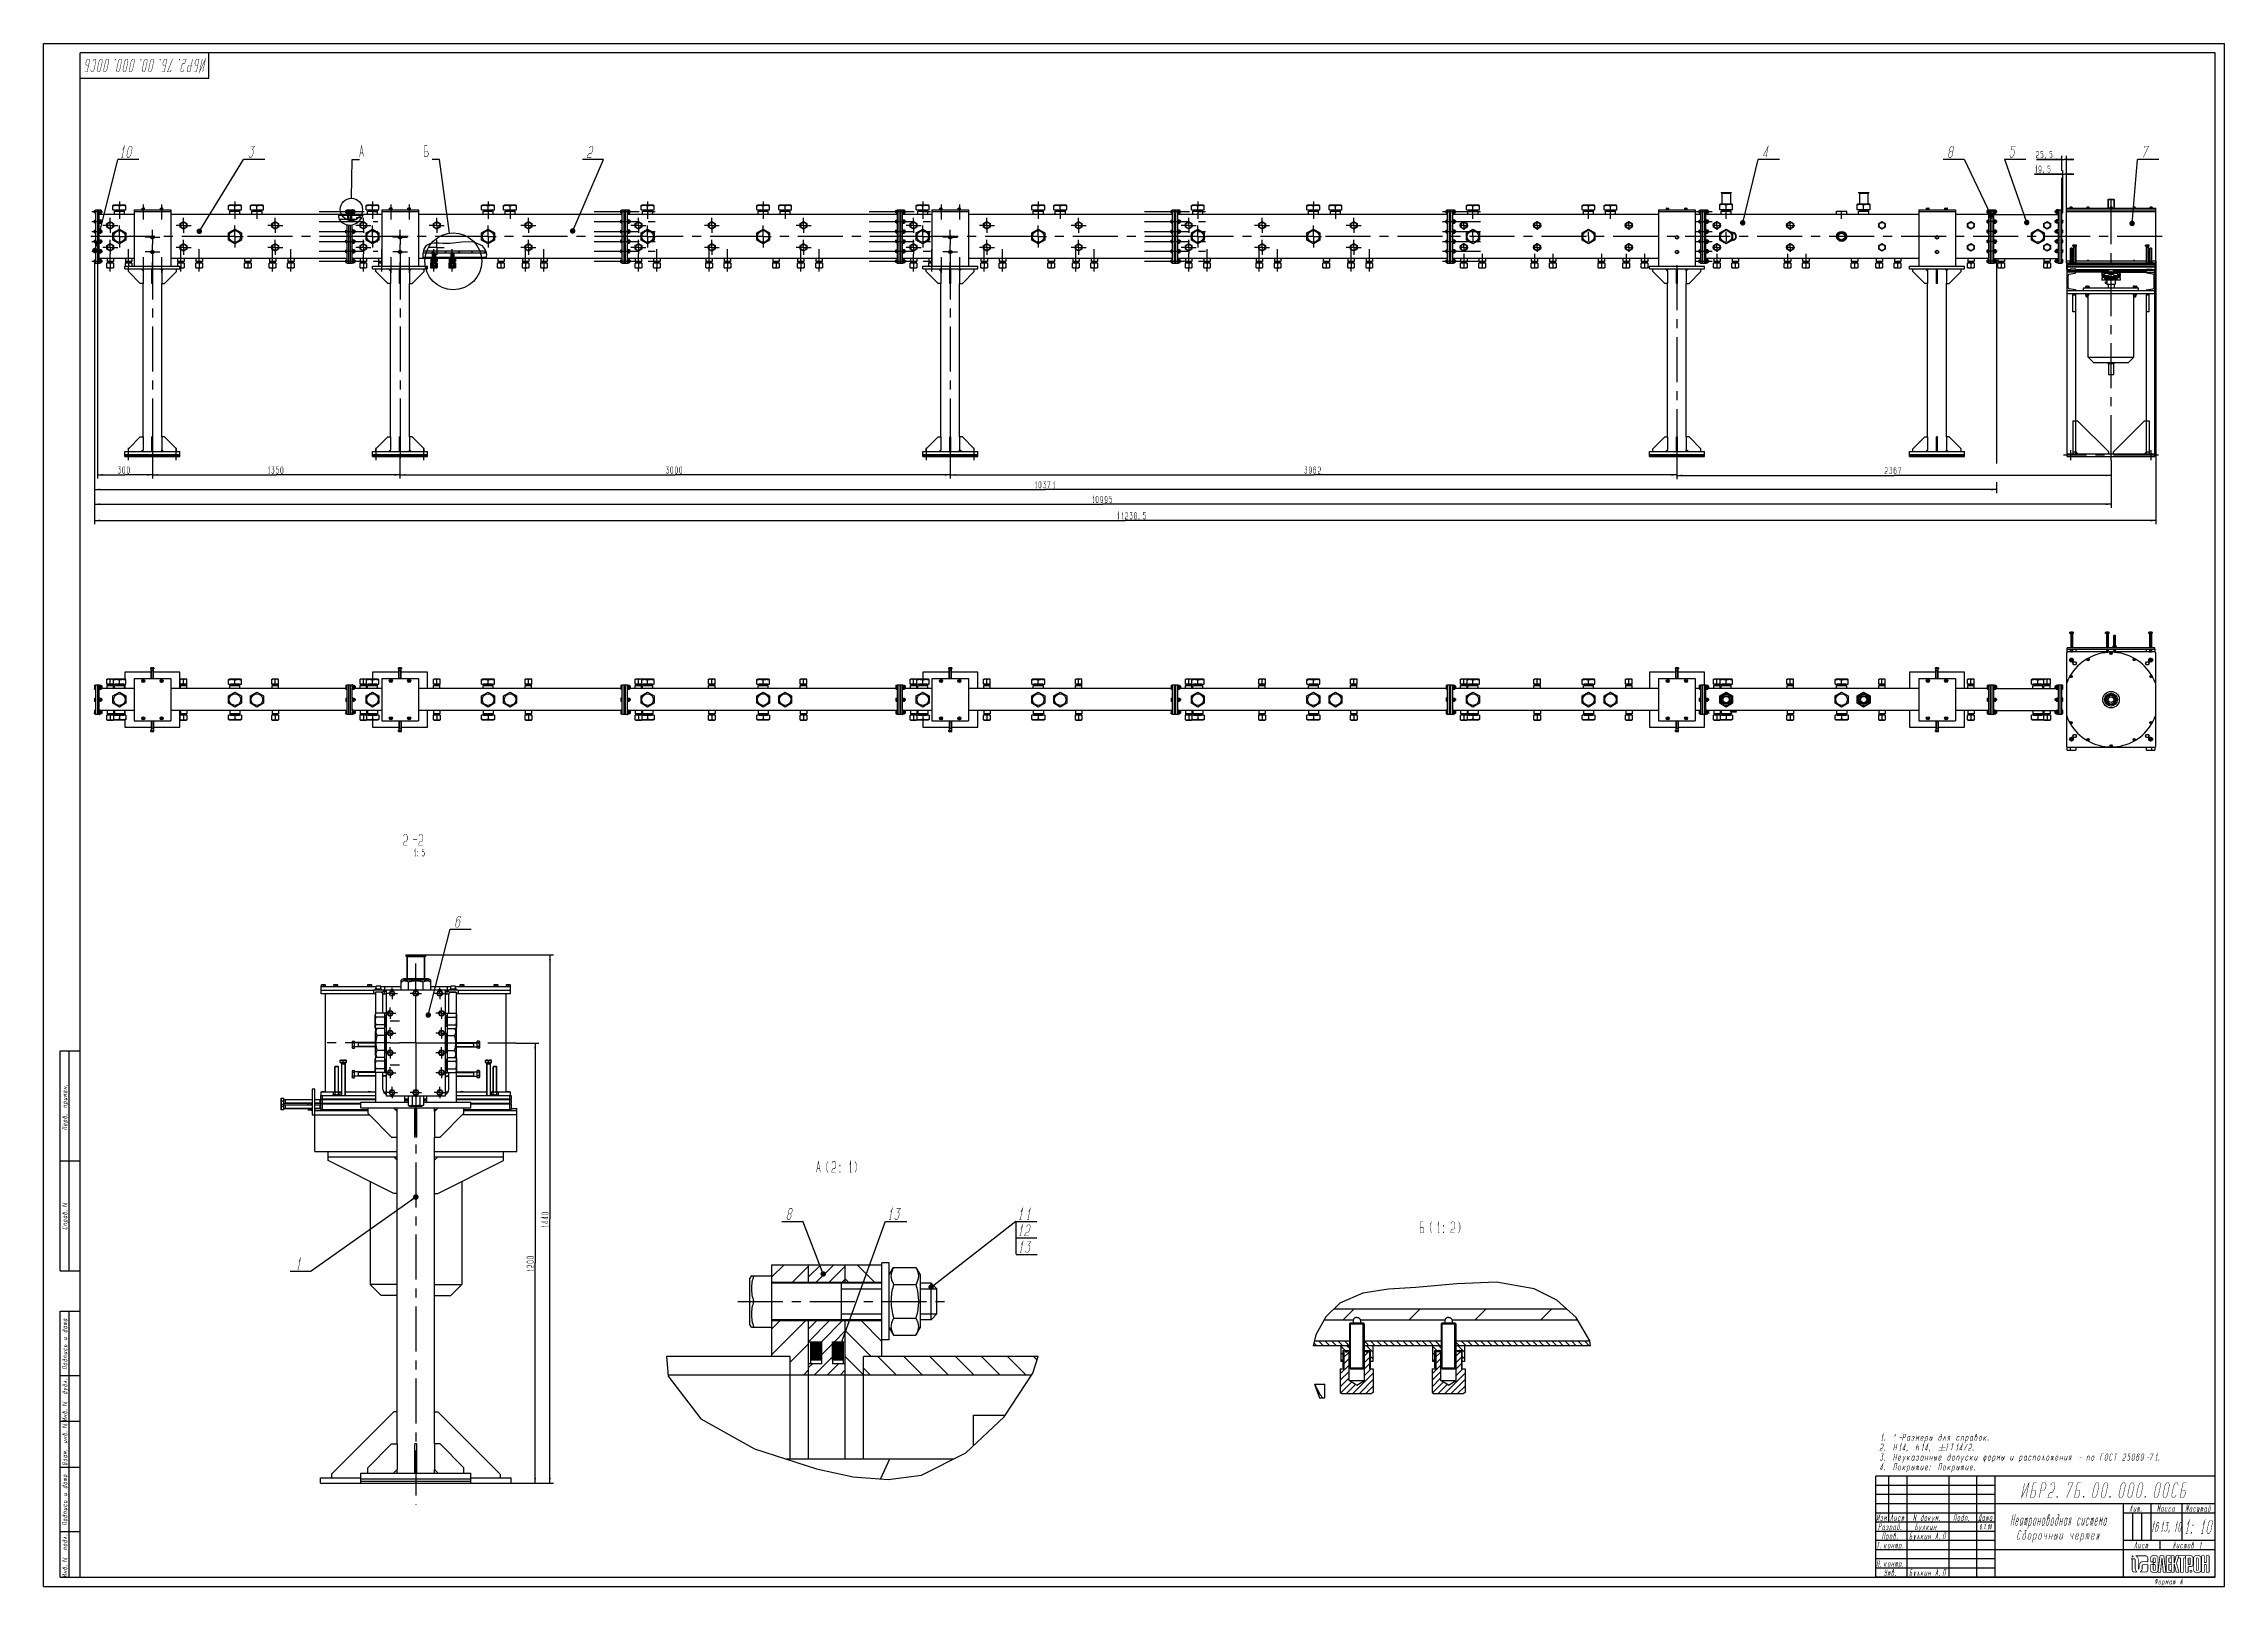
# Model space of a CAD drawing. Header units: millimetres. Extents: x 0 to 1189, y 0 to 841.
import ezdxf

# ---------------------------------------------------------------- set-up
doc = ezdxf.new("R2010")
doc.units = ezdxf.units.MM
doc.header["$LTSCALE"] = 65.395
doc.linetypes.add('CENTER', pattern=[0.6, 0.375, -0.075, 0.075, -0.075])
doc.layers.get('0').update_dxf_attribs({"linetype": 'CONTINUOUS'})
for name, color, linetype in [('ALL_AXIS', 7, 'CONTINUOUS'), ('ALL_CHAMFER', 7, 'CONTINUOUS'), ('ALL_DIMENSIONS', 7, 'CONTINUOUS'), ('ALL_ROUND', 7, 'CONTINUOUS'), ('DEFAULT_1', 7, 'CENTER')]:
    doc.layers.add(name, color=color, linetype=linetype)
doc.styles.get("Standard").update_dxf_attribs({"font": 'txt', "width": 0.7})
doc.dimstyles.new('DIMSTYLE_1', dxfattribs={"dimtxt": 3.5, "dimasz": 3, "dimexe": 0.18, "dimexo": 0.0625, "dimgap": 0.09, "dimtad": 1, "dimdec": 5, "dimlfac": 10, "dimdsep": 46, "dimtxsty": 'STANDARD', "dimblk": '_FILLED', "dimblk1": '_FILLED', "dimblk2": '_FILLED', "dimcen": 0.09, "dimadec": 0, "dimazin": 0, "dimtp": 2, "dimtm": 2, "dimtfac": 1, "dimtdec": 5, "dimtofl": 0, "dimtmove": 0, "dimatfit": 3, "dimldrblk": '_FILLED', "dimfxl": 1, "dimtolj": 1, "dimarcsym": 0})
doc.dimstyles.new('DIMSTYLE_2', dxfattribs={"dimtxt": 3.5, "dimasz": 3, "dimexe": 0.18, "dimexo": 0.0625, "dimgap": 0.09, "dimtad": 1, "dimdec": 5, "dimlfac": 10, "dimdsep": 46, "dimtxsty": 'STANDARD', "dimblk": '_FILLED', "dimblk1": '_FILLED', "dimblk2": '_FILLED', "dimcen": 0.09, "dimadec": 0, "dimazin": 0, "dimtp": 0.5, "dimtm": 0.5, "dimtfac": 1, "dimtdec": 5, "dimtofl": 0, "dimtmove": 0, "dimatfit": 3, "dimldrblk": '_FILLED', "dimfxl": 1, "dimtolj": 1, "dimarcsym": 0})
doc.dimstyles.new('DIMSTYLE_3', dxfattribs={"dimtxt": 3.5, "dimasz": 3, "dimexe": 0.18, "dimexo": 0.0625, "dimgap": 0.09, "dimtad": 1, "dimdec": 5, "dimlfac": 10, "dimdsep": 46, "dimtxsty": 'STANDARD', "dimblk": '_FILLED', "dimblk1": '_FILLED', "dimblk2": '_FILLED', "dimcen": 0.09, "dimadec": 0, "dimazin": 0, "dimtp": 1.2, "dimtm": 1.2, "dimtfac": 1, "dimtdec": 5, "dimtofl": 0, "dimtmove": 0, "dimatfit": 3, "dimldrblk": '_FILLED', "dimfxl": 1, "dimtolj": 1, "dimarcsym": 0})
doc.dimstyles.new('DIMSTYLE_4', dxfattribs={"dimtxt": 3.5, "dimasz": 3, "dimexe": 0.18, "dimexo": 0.0625, "dimgap": 0.09, "dimtad": 1, "dimdec": 5, "dimlfac": 5, "dimdsep": 46, "dimtxsty": 'STANDARD', "dimblk": '_FILLED', "dimblk1": '_FILLED', "dimblk2": '_FILLED', "dimcen": 0.09, "dimadec": 0, "dimazin": 0, "dimtp": 1.2, "dimtm": 1.2, "dimtfac": 1, "dimtdec": 5, "dimtofl": 0, "dimtmove": 0, "dimatfit": 3, "dimldrblk": '_FILLED', "dimfxl": 1, "dimtolj": 1, "dimarcsym": 0})
doc.dimstyles.new('DIMSTYLE_5', dxfattribs={"dimtxt": 3.5, "dimasz": 3, "dimexe": 0.18, "dimexo": 0.0625, "dimgap": 0.09, "dimtad": 1, "dimdec": 5, "dimlfac": 10, "dimdsep": 46, "dimtxsty": 'STANDARD', "dimblk": '_FILLED', "dimblk1": '_FILLED', "dimblk2": '_FILLED', "dimcen": 0.09, "dimadec": 0, "dimazin": 0, "dimtp": 0.2, "dimtm": 0.2, "dimtfac": 1, "dimtdec": 5, "dimtofl": 0, "dimtmove": 0, "dimatfit": 3, "dimldrblk": '_FILLED', "dimfxl": 1, "dimtolj": 1, "dimarcsym": 0})
doc.dimstyles.get("Standard").update_dxf_attribs({"dimtxt": 3.5, "dimasz": 3, "dimexe": 0.18, "dimexo": 0.0625, "dimgap": 0.09, "dimtad": 1, "dimdec": 5, "dimdsep": 46, "dimtxsty": 'STANDARD', "dimblk": '_FILLED', "dimblk1": '_FILLED', "dimblk2": '_FILLED', "dimcen": 0.09, "dimadec": 0, "dimazin": 0, "dimtol": 1, "dimtp": 1e-05, "dimtm": 1e-05, "dimtfac": 1, "dimtdec": 5, "dimtofl": 0, "dimtmove": 0, "dimatfit": 3, "dimldrblk": '_FILLED', "dimfxl": 1, "dimtolj": 1, "dimarcsym": 0})

msp = doc.modelspace()

# ---------------------------------------------------------------- blocks, each defined once
blk = doc.blocks.new('ELEKTRON_BL0', base_point=(1159.4, 12.1))
at = {"color": 2, "linetype": 'CONTINUOUS'}
for points, const_width in [([(1140, 15), (1138.1, 15)], 0.452), ([(1138.1, 15), (1138.2, 15)], 0.452), ([(1138.2, 15), (1138.3, 15)], 0.452), ([(1138.3, 15), (1138.4, 14.9)], 0.452), ([(1138.4, 14.9), (1138.5, 14.9)], 0.452), ([(1138.5, 14.9), (1138.5, 14.8)], 0.452), ([(1138.5, 14.8), (1138.6, 14.7)], 0.452), ([(1138.6, 16.4), (1138.7, 16.5)], 0.452), ([(1138.6, 16.3), (1138.6, 16.4)], 0.452), ([(1138.6, 16.2), (1138.6, 16.3)], 0.452), ([(1138.7, 16), (1138.6, 16.2)], 0.452), ([(1138.6, 14.7), (1138.6, 14.7)], 0.452), ([(1138.6, 14.7), (1138.7, 14.6)], 0.452), ([(1138.7, 14.6), (1138.7, 8.9)], 0.452), ([(1138.7, 16.5), (1138.8, 16.6)], 0.452), ([(1138.8, 16), (1138.7, 16)], 0.452), ([(1138.8, 16.6), (1139, 16.6)], 0.452), ([(1139, 15.9), (1138.8, 16)], 0.452), ([(1139, 16.6), (1139.1, 16.6)], 0.452), ([(1139.1, 16), (1139, 15.9)], 0.452), ([(1139.1, 16.6), (1139.2, 16.5)], 0.452), ([(1139.2, 16), (1139.1, 16)], 0.452), ([(1139.2, 16.5), (1139.3, 16.4)], 0.452), ([(1139.3, 16.4), (1139.3, 16.3)], 0.452), ([(1139.3, 16.3), (1139.3, 16.2)], 0.452), ([(1139.3, 16.2), (1139.2, 16)], 0.452), ([(1140.1, 15), (1140, 15)], 0.452), ([(1140.2, 14.9), (1140.2, 15)], 0.452), ([(1140.2, 15), (1140.1, 15)], 0.452), ([(1140.3, 14.9), (1140.2, 14.9)], 0.452), ([(1140.3, 14.8), (1140.3, 14.9)], 0.452), ([(1140.4, 14.7), (1140.3, 14.8)], 0.452), ([(1140.4, 14.6), (1140.4, 14.7)], 0.452), ([(1140.4, 14.6), (1140.4, 14.6)], 0.452), ([(1140.4, 9.9), (1140.4, 14.6)], 0.452), ([(1146.1, 16.6), (1140.6, 16.6)], 0.452), ([(1140.6, 16.6), (1140.7, 16.6)], 0.452), ([(1140.7, 16.6), (1140.8, 16.5)], 0.452), ([(1140.8, 16.5), (1140.9, 16.5)], 0.452), ([(1140.9, 16.5), (1141, 16.4)], 0.452), ([(1141, 16.4), (1141, 16.4)], 0.452), ([(1141, 16.4), (1141.1, 16.3)], 0.452), ([(1141.1, 16.3), (1141.2, 16.3)], 0.452), ([(1141.2, 16.3), (1141.3, 16.2)], 0.452), ([(1141.3, 16.2), (1141.4, 16.1)], 0.452), ([(1141.4, 16.1), (1141.5, 16)], 0.452), ([(1141.5, 16), (1141.6, 15.9)], 0.452), ([(1141.6, 15.9), (1141.6, 15.8)], 0.452), ([(1141.6, 15.8), (1141.7, 15.7)], 0.452), ([(1141.7, 15.7), (1141.8, 15.6)], 0.452), ([(1141.8, 15.6), (1141.9, 15.4)], 0.452), ([(1141.9, 15.4), (1141.9, 15.2)], 0.452), ([(1141.9, 15.2), (1142, 15.1)], 0.452), ([(1142, 15.1), (1142, 14.9)], 0.452), ([(1142, 14.9), (1142.1, 14.8)], 0.452), ([(1142.1, 14.8), (1142.1, 14.6)], 0.452), ([(1142.1, 14.6), (1142.1, 9.9)], 0.452), ([(1142.6, 11.6), (1142.6, 11.7)], 0.452), ([(1142.6, 11.9), (1142.7, 12.1)], 0.452), ([(1142.6, 11.7), (1142.6, 11.9)], 0.452), ([(1142.8, 12.2), (1142.8, 12.4)], 0.452), ([(1142.7, 12.1), (1142.8, 12.2)], 0.452), ([(1142.8, 12.4), (1142.9, 12.6)], 0.452), ([(1142.9, 12.6), (1143.1, 12.7)], 0.452), ([(1143.1, 12.7), (1143.2, 12.9)], 0.452), ([(1143.2, 12.9), (1143.4, 13.1)], 0.452), ([(1143.4, 13.1), (1143.6, 13.2)], 0.452), ([(1143.6, 13.2), (1143.9, 13.3)], 0.452), ([(1143.9, 13.3), (1144.1, 13.4)], 0.452), ([(1144.1, 13.4), (1144.3, 13.4)], 0.452), ([(1144.3, 13.4), (1144.6, 13.5)], 0.452), ([(1144.3, 11.7), (1144.4, 11.7)], 0.452), ([(1144.3, 11.6), (1144.3, 11.7)], 0.452), ([(1144.4, 11.7), (1144.5, 11.8)], 0.452), ([(1144.6, 13.5), (1147.3, 13.4)], 0.452), ([(1144.5, 11.8), (1144.6, 11.8)], 0.452), ([(1144.6, 11.8), (1147.3, 11.8)], 0.452), ([(1146.4, 16.6), (1146.1, 16.6)], 0.452), ([(1146.6, 16.5), (1146.4, 16.6)], 0.452), ([(1146.8, 16.4), (1146.6, 16.5)], 0.452), ([(1147, 16.2), (1146.8, 16.4)], 0.452), ([(1147.1, 16.1), (1147, 16.2)], 0.452), ([(1147.2, 15.9), (1147.1, 16.1)], 0.452), ([(1147.3, 15.7), (1147.2, 15.9)], 0.452), ([(1147.3, 15.4), (1147.3, 15.7)], 0.452), ([(1147.3, 13.4), (1147.3, 15.4)], 0.452), ([(1147.3, 11.8), (1147.3, 8.9)], 0.452), ([(1148.9, 16), (1148.8, 15.8)], 0.452), ([(1148.8, 15.8), (1148.8, 15.5)], 0.452), ([(1148.8, 15.5), (1148.8, 13.4)], 0.452), ([(1148.8, 13.4), (1150.2, 13.4)], 0.452), ([(1150.2, 11.8), (1148.8, 11.8)], 0.452), ([(1148.8, 11.8), (1148.8, 8.7)], 0.452), ([(1149.1, 16.3), (1149, 16.2)], 0.452), ([(1149, 16.2), (1148.9, 16)], 0.452), ([(1149.3, 16.5), (1149.1, 16.3)], 0.452), ([(1149.5, 16.6), (1149.3, 16.5)], 0.452), ([(1149.7, 16.6), (1149.5, 16.6)], 0.452), ([(1149.9, 16.7), (1149.7, 16.6)], 0.452), ([(1151.7, 16.7), (1149.9, 16.7)], 0.452), ([(1150.3, 15.3), (1150.3, 15.4)], 0.452), ([(1150.2, 15.2), (1150.3, 15.3)], 0.452), ([(1150.2, 13.4), (1150.2, 15.2)], 0.452), ([(1151.4, 13), (1150.2, 13)], 0.452), ([(1150.2, 13), (1150.2, 11.9)], 0.452), ([(1150.2, 11.9), (1151.4, 11.9)], 0.452), ([(1150.2, 9.1), (1150.2, 11.8)], 0.452), ([(1150.3, 15.4), (1150.4, 15.5)], 0.452), ([(1150.4, 15.5), (1150.6, 15.5)], 0.452), ([(1150.6, 15.5), (1151, 15.5)], 0.452), ([(1151, 15.5), (1151.1, 15.5)], 0.452), ([(1151.1, 15.5), (1151.3, 15.4)], 0.452), ([(1151.3, 15.4), (1151.3, 15.3)], 0.452), ([(1151.3, 15.3), (1151.4, 15.2)], 0.452), ([(1151.4, 15.2), (1151.4, 13)], 0.452), ([(1151.4, 11.9), (1151.4, 9.1)], 0.452), ([(1151.9, 16.6), (1151.7, 16.7)], 0.452), ([(1152.1, 16.6), (1151.9, 16.6)], 0.452), ([(1152.3, 16.5), (1152.1, 16.6)], 0.452), ([(1152.5, 16.3), (1152.3, 16.5)], 0.452), ([(1152.6, 16.2), (1152.5, 16.3)], 0.452), ([(1152.7, 16), (1152.6, 16.2)], 0.452), ([(1152.8, 15.8), (1152.7, 16)], 0.452), ([(1153.9, 16.7), (1152.8, 7.6)], 0.452), ([(1152.8, 15.5), (1152.8, 15.8)], 0.452), ([(1152.8, 8.7), (1152.8, 15.5)], 0.452), ([(1156, 16.7), (1153.9, 16.7)], 0.452), ([(1154.2, 7.6), (1154.9, 15.5)], 0.452), ([(1154.9, 15.5), (1155, 15.5)], 0.452), ([(1155, 15.5), (1155.7, 7.6)], 0.452), ([(1157.1, 7.6), (1156, 16.7)], 0.452), ([(1159.9, 16.7), (1157.3, 16.7)], 0.452), ([(1157.3, 16.7), (1157.3, 7.6)], 0.452), ([(1158.7, 13.1), (1158.7, 15.5)], 0.452), ([(1158.7, 15.5), (1159.9, 15.5)], 0.452), ([(1159.9, 13.1), (1158.7, 13.1)], 0.452), ([(1158.7, 8.7), (1158.7, 12)], 0.452), ([(1158.7, 12), (1159.9, 12)], 0.452), ([(1159.9, 15.5), (1159.9, 16.7)], 0.452), ([(1159.9, 12), (1159.9, 13.1)], 0.452), ([(1161.6, 16.7), (1160.1, 16.7)], 0.452), ([(1160.1, 16.7), (1160.1, 7.6)], 0.452), ([(1161.6, 12.7), (1161.6, 16.7)], 0.452), ([(1161.7, 12.7), (1161.6, 12.7)], 0.452), ([(1161.6, 7.6), (1161.6, 12.2)], 0.452), ([(1161.6, 12.2), (1161.7, 12.2)], 0.452), ([(1162.7, 16.7), (1161.7, 12.7)], 0.452), ([(1161.7, 12.2), (1162.8, 7.6)], 0.452), ([(1164.2, 16.7), (1162.7, 16.7)], 0.452), ([(1162.9, 12.5), (1164.2, 16.7)], 0.452), ([(1164.3, 7.6), (1162.9, 12.5)], 0.452), ([(1167.7, 16.7), (1164.1, 16.7)], 0.452), ([(1164.1, 16.7), (1164.1, 15.5)], 0.452), ([(1164.1, 15.5), (1165.1, 15.5)], 0.452), ([(1165.1, 15.5), (1165.1, 7.6)], 0.452), ([(1166.6, 7.6), (1166.6, 15.5)], 0.452), ([(1166.6, 15.5), (1167.7, 15.5)], 0.452), ([(1167.7, 15.5), (1167.7, 16.7)], 0.452), ([(1170.8, 16.7), (1167.9, 16.7)], 0.452), ([(1167.9, 16.7), (1167.9, 7.6)], 0.452), ([(1169.3, 15.5), (1170.1, 15.5)], 0.452), ([(1169.3, 11.9), (1169.3, 15.5)], 0.452), ([(1170.1, 11.9), (1169.3, 11.9)], 0.452), ([(1170.1, 15.5), (1170.2, 15.5)], 0.452), ([(1170.2, 11.9), (1170.1, 11.9)], 0.452), ([(1170.2, 15.5), (1170.4, 15.4)], 0.452), ([(1170.4, 12), (1170.2, 11.9)], 0.452), ([(1170.4, 15.4), (1170.4, 15.3)], 0.452), ([(1170.4, 12.1), (1170.4, 12)], 0.452), ([(1170.4, 15.3), (1170.4, 15.2)], 0.452), ([(1170.4, 15.2), (1170.4, 12.2)], 0.452), ([(1170.4, 12.2), (1170.4, 12.1)], 0.452), ([(1171, 16.6), (1170.8, 16.7)], 0.452), ([(1171.2, 16.6), (1171, 16.6)], 0.452), ([(1171.4, 16.5), (1171.2, 16.6)], 0.452), ([(1171.6, 16.3), (1171.4, 16.5)], 0.452), ([(1171.7, 16.2), (1171.6, 16.3)], 0.452), ([(1171.8, 16), (1171.7, 16.2)], 0.452), ([(1171.9, 15.8), (1171.8, 16)], 0.452), ([(1171.8, 11.5), (1171.9, 11.7)], 0.452), ([(1171.9, 15.5), (1171.9, 15.8)], 0.452), ([(1171.9, 11.9), (1171.9, 15.5)], 0.452), ([(1171.9, 11.7), (1171.9, 11.9)], 0.452), ([(1172.3, 15.8), (1172.3, 15.5)], 0.452), ([(1172.3, 15.5), (1172.3, 8.7)], 0.452), ([(1172.5, 16.2), (1172.4, 16)], 0.452), ([(1172.4, 16), (1172.3, 15.8)], 0.452), ([(1172.6, 16.3), (1172.5, 16.2)], 0.452), ([(1172.8, 16.5), (1172.6, 16.3)], 0.452), ([(1173, 16.6), (1172.8, 16.5)], 0.452), ([(1173.2, 16.6), (1173, 16.6)], 0.452), ([(1173.4, 16.7), (1173.2, 16.6)], 0.452), ([(1175.1, 16.7), (1173.4, 16.7)], 0.452), ([(1173.8, 15.3), (1173.8, 15.4)], 0.452), ([(1173.7, 15.2), (1173.8, 15.3)], 0.452), ([(1173.7, 9.1), (1173.7, 15.2)], 0.452), ([(1173.8, 15.4), (1173.9, 15.5)], 0.452), ([(1173.9, 15.5), (1174.1, 15.5)], 0.452), ([(1174.1, 15.5), (1174.5, 15.5)], 0.452), ([(1174.5, 15.5), (1174.6, 15.5)], 0.452), ([(1174.6, 15.5), (1174.7, 15.4)], 0.452), ([(1174.7, 15.4), (1174.8, 15.3)], 0.452), ([(1174.8, 15.3), (1174.8, 15.2)], 0.452), ([(1174.8, 15.2), (1174.8, 9.1)], 0.452), ([(1175.4, 16.6), (1175.1, 16.7)], 0.452), ([(1175.6, 16.6), (1175.4, 16.6)], 0.452), ([(1175.8, 16.5), (1175.6, 16.6)], 0.452), ([(1176, 16.3), (1175.8, 16.5)], 0.452), ([(1176.1, 16.2), (1176, 16.3)], 0.452), ([(1176.2, 16), (1176.1, 16.2)], 0.452), ([(1176.3, 15.8), (1176.2, 16)], 0.452), ([(1176.3, 15.5), (1176.3, 15.8)], 0.452), ([(1176.3, 8.7), (1176.3, 15.5)], 0.452), ([(1178.1, 16.7), (1176.6, 16.7)], 0.452), ([(1176.6, 16.7), (1176.6, 7.6)], 0.452), ([(1178.1, 13), (1178.1, 16.7)], 0.452), ([(1179.2, 13), (1178.1, 13)], 0.452), ([(1178.1, 7.6), (1178.1, 11.9)], 0.452), ([(1178.1, 11.9), (1179.2, 11.9)], 0.452), ([(1180.7, 16.7), (1179.2, 16.7)], 0.452), ([(1179.2, 16.7), (1179.2, 13)], 0.452), ([(1179.2, 11.9), (1179.2, 7.6)], 0.452), ([(1180.7, 7.6), (1180.7, 16.7)], 0.452), ([(1138.7, 8.9), (1138.7, 8.7)], 0.452), ([(1138.7, 8.7), (1138.8, 8.5)], 0.452), ([(1138.8, 8.5), (1138.9, 8.3)], 0.452), ([(1138.9, 8.3), (1139, 8.1)], 0.452), ([(1139, 8.1), (1139.2, 8)], 0.452), ([(1139.2, 8), (1139.4, 7.9)], 0.452), ([(1139.4, 7.9), (1139.6, 7.8)], 0.452), ([(1139.6, 7.8), (1139.8, 7.8)], 0.452), ([(1139.8, 7.8), (1141.5, 7.8)], 0.452), ([(1140.4, 9.8), (1140.4, 9.9)], 0.452), ([(1140.4, 9.6), (1140.4, 9.8)], 0.452), ([(1140.4, 9.4), (1140.4, 9.6)], 0.452), ([(1140.5, 9.3), (1140.4, 9.4)], 0.452), ([(1140.5, 9.1), (1140.5, 9.3)], 0.452), ([(1140.5, 9), (1140.5, 9.1)], 0.452), ([(1140.6, 8.8), (1140.5, 9)], 0.452), ([(1140.7, 8.7), (1140.6, 8.8)], 0.452), ([(1140.7, 8.5), (1140.7, 8.7)], 0.452), ([(1140.8, 8.4), (1140.7, 8.5)], 0.452), ([(1140.9, 8.3), (1140.8, 8.4)], 0.452), ([(1141, 8.1), (1140.9, 8.3)], 0.452), ([(1141.1, 8), (1141, 8.1)], 0.452), ([(1141.2, 7.9), (1141.1, 8)], 0.452), ([(1141.4, 7.9), (1141.2, 7.9)], 0.452), ([(1141.5, 7.8), (1141.4, 7.9)], 0.452), ([(1142.1, 9.9), (1142.1, 9.8)], 0.452), ([(1142.1, 9.8), (1142.1, 9.8)], 0.452), ([(1142.1, 9.8), (1142.1, 9.7)], 0.452), ([(1142.1, 9.7), (1142.1, 9.6)], 0.452), ([(1142.1, 9.6), (1142.1, 9.6)], 0.452), ([(1142.1, 9.6), (1142.1, 9.5)], 0.452), ([(1142.1, 9.5), (1142.1, 9.4)], 0.452), ([(1142.1, 9.4), (1142.2, 9.4)], 0.452), ([(1142.2, 9.4), (1142.2, 9.4)], 0.452), ([(1142.2, 9.4), (1142.3, 9.3)], 0.452), ([(1142.3, 9.3), (1142.4, 9.4)], 0.452), ([(1142.4, 9.4), (1142.4, 9.4)], 0.452), ([(1142.5, 9.5), (1142.5, 9.5)], 0.452), ([(1142.4, 9.4), (1142.5, 9.5)], 0.452), ([(1142.6, 11.4), (1142.6, 11.6)], 0.452), ([(1142.5, 11.2), (1142.6, 11.4)], 0.452), ([(1142.5, 11.1), (1142.5, 11.2)], 0.452), ([(1142.6, 10.9), (1142.5, 11.1)], 0.452), ([(1142.6, 10.8), (1142.6, 10.9)], 0.452), ([(1142.6, 10.7), (1142.6, 10.8)], 0.452), ([(1142.6, 10.5), (1142.6, 10.7)], 0.452), ([(1142.6, 10.4), (1142.6, 10.5)], 0.452), ([(1142.5, 10.2), (1142.6, 10.4)], 0.452), ([(1142.5, 10.1), (1142.5, 10.2)], 0.452), ([(1142.5, 10), (1142.5, 10.1)], 0.452), ([(1142.5, 9.9), (1142.5, 10)], 0.452), ([(1142.5, 9.7), (1142.5, 9.8)], 0.452), ([(1142.5, 9.8), (1142.5, 9.9)], 0.452), ([(1142.5, 9.6), (1142.5, 9.7)], 0.452), ([(1142.5, 9.5), (1142.5, 9.6)], 0.452), ([(1143, 7.8), (1143.2, 7.9)], 0.452), ([(1146.1, 7.8), (1143, 7.8)], 0.452), ([(1143.2, 7.9), (1143.3, 7.9)], 0.452), ([(1143.3, 7.9), (1143.4, 8)], 0.452), ([(1143.4, 8), (1143.5, 8.1)], 0.452), ([(1143.5, 8.1), (1143.7, 8.3)], 0.452), ([(1143.7, 8.3), (1143.8, 8.4)], 0.452), ([(1143.8, 8.4), (1143.8, 8.5)], 0.452), ([(1143.8, 8.5), (1143.9, 8.7)], 0.452), ([(1143.9, 8.7), (1144, 8.8)], 0.452), ([(1144.1, 9), (1144.1, 9.1)], 0.452), ([(1144, 8.8), (1144.1, 9)], 0.452), ([(1144.2, 9.5), (1144.2, 9.6)], 0.452), ([(1144.1, 9.3), (1144.2, 9.5)], 0.452), ([(1144.1, 9.1), (1144.1, 9.3)], 0.452), ([(1144.3, 11.5), (1144.3, 11.6)], 0.452), ([(1144.2, 11.4), (1144.2, 11.4)], 0.452), ([(1144.2, 11.4), (1144.3, 11.5)], 0.452), ([(1144.2, 11.3), (1144.2, 11.4)], 0.452), ([(1144.2, 11.1), (1144.2, 11.3)], 0.452), ([(1144.2, 11), (1144.2, 11.1)], 0.452), ([(1144.2, 10.8), (1144.2, 11)], 0.452), ([(1144.2, 10.7), (1144.2, 10.8)], 0.452), ([(1144.2, 10.5), (1144.2, 10.7)], 0.452), ([(1144.2, 10.4), (1144.2, 10.5)], 0.452), ([(1144.2, 10.2), (1144.2, 10.4)], 0.452), ([(1144.2, 10.1), (1144.2, 10.2)], 0.452), ([(1144.2, 10), (1144.2, 10.1)], 0.452), ([(1144.2, 9.8), (1144.2, 10)], 0.452), ([(1144.2, 9.6), (1144.2, 9.8)], 0.452), ([(1146.4, 7.8), (1146.1, 7.8)], 0.452), ([(1146.6, 7.9), (1146.4, 7.8)], 0.452), ([(1146.8, 8), (1146.6, 7.9)], 0.452), ([(1147, 8.1), (1146.8, 8)], 0.452), ([(1147.1, 8.3), (1147, 8.1)], 0.452), ([(1147.2, 8.5), (1147.1, 8.3)], 0.452), ([(1147.3, 8.7), (1147.2, 8.5)], 0.452), ([(1147.3, 8.9), (1147.3, 8.7)], 0.452), ([(1148.8, 8.7), (1148.8, 8.5)], 0.452), ([(1148.8, 8.5), (1148.9, 8.3)], 0.452), ([(1148.9, 8.3), (1149, 8.1)], 0.452), ([(1149, 8.1), (1149.1, 8)], 0.452), ([(1149.1, 8), (1149.3, 7.8)], 0.452), ([(1149.3, 7.8), (1149.5, 7.7)], 0.452), ([(1149.5, 7.7), (1149.7, 7.7)], 0.452), ([(1149.7, 7.7), (1149.9, 7.6)], 0.452), ([(1149.9, 7.6), (1151.7, 7.6)], 0.452), ([(1150.3, 8.9), (1150.2, 9.1)], 0.452), ([(1150.3, 8.8), (1150.3, 8.9)], 0.452), ([(1150.4, 8.8), (1150.3, 8.8)], 0.452), ([(1150.6, 8.7), (1150.4, 8.8)], 0.452), ([(1151, 8.7), (1150.6, 8.7)], 0.452), ([(1151.1, 8.8), (1151, 8.7)], 0.452), ([(1151.3, 8.8), (1151.1, 8.8)], 0.452), ([(1151.3, 8.9), (1151.3, 8.8)], 0.452), ([(1151.4, 9.1), (1151.3, 8.9)], 0.452), ([(1151.7, 7.6), (1151.9, 7.7)], 0.452), ([(1151.9, 7.7), (1152.1, 7.7)], 0.452), ([(1152.1, 7.7), (1152.3, 7.8)], 0.452), ([(1152.3, 7.8), (1152.5, 8)], 0.452), ([(1152.5, 8), (1152.6, 8.1)], 0.452), ([(1152.6, 8.1), (1152.7, 8.3)], 0.452), ([(1152.7, 8.3), (1152.8, 8.5)], 0.452), ([(1152.8, 8.5), (1152.8, 8.7)], 0.452), ([(1152.8, 7.6), (1154.2, 7.6)], 0.452), ([(1155.7, 7.6), (1157.1, 7.6)], 0.452), ([(1157.3, 7.6), (1159.9, 7.6)], 0.452), ([(1159.9, 8.7), (1158.7, 8.7)], 0.452), ([(1159.9, 7.6), (1159.9, 8.7)], 0.452), ([(1160.1, 7.6), (1161.6, 7.6)], 0.452), ([(1162.8, 7.6), (1164.3, 7.6)], 0.452), ([(1165.1, 7.6), (1166.6, 7.6)], 0.452), ([(1167.9, 7.6), (1169.3, 7.6)], 0.452), ([(1169.3, 7.6), (1169.3, 10.8)], 0.452), ([(1169.3, 10.8), (1170.8, 10.8)], 0.452), ([(1170.2, 8.5), (1170.1, 8.4)], 0.151), ([(1170.1, 8.4), (1170.1, 8.3)], 0.151), ([(1170.1, 8.3), (1170.1, 8.1)], 0.151), ([(1170.1, 8.1), (1170.2, 8)], 0.151), ([(1170.3, 8.7), (1170.2, 8.6)], 0.151), ([(1170.2, 8.6), (1170.2, 8.5)], 0.151), ([(1170.2, 8.4), (1170.2, 8.5)], 0.151), ([(1170.2, 8.3), (1170.2, 8.4)], 0.151), ([(1170.2, 8.1), (1170.2, 8.3)], 0.151), ([(1170.2, 8), (1170.2, 8.1)], 0.151), ([(1170.2, 8), (1170.2, 7.9)], 0.151), ([(1170.2, 7.9), (1170.3, 7.8)], 0.151), ([(1170.4, 8.8), (1170.3, 8.7)], 0.151), ([(1170.2, 8.5), (1170.3, 8.6)], 0.151), ([(1170.3, 8.6), (1170.4, 8.7)], 0.151), ([(1170.3, 7.9), (1170.2, 8)], 0.151), ([(1170.4, 7.8), (1170.3, 7.9)], 0.151), ([(1170.3, 7.8), (1170.4, 7.7)], 0.151), ([(1170.5, 8.9), (1170.4, 8.8)], 0.151), ([(1170.4, 8.7), (1170.4, 8.7)], 0.151), ([(1170.4, 7.8), (1170.4, 7.8)], 0.151), ([(1170.4, 7.7), (1170.5, 7.6)], 0.151), ([(1170.6, 8.9), (1170.5, 8.9)], 0.151), ([(1170.4, 8.7), (1170.5, 8.8)], 0.151), ([(1170.5, 7.9), (1170.5, 8.7)], 0.151), ([(1170.5, 8.7), (1170.9, 8.7)], 0.151), ([(1170.6, 7.9), (1170.5, 7.9)], 0.151), ([(1170.5, 7.7), (1170.4, 7.8)], 0.151), ([(1170.5, 7.6), (1170.6, 7.6)], 0.151), ([(1170.8, 10.8), (1171, 10.9)], 0.452), ([(1170.5, 8.8), (1170.7, 8.8)], 0.151), ([(1170.6, 8.6), (1170.6, 8.3)], 0.151), ([(1170.8, 8.6), (1170.6, 8.6)], 0.151), ([(1170.6, 8.3), (1170.8, 8.3)], 0.151), ([(1170.8, 8.2), (1170.6, 8.2)], 0.151), ([(1170.6, 8.2), (1170.6, 7.9)], 0.151), ([(1170.7, 7.7), (1170.5, 7.7)], 0.151), ([(1170.8, 8.9), (1170.6, 8.9)], 0.151), ([(1170.7, 8.8), (1170.8, 8.9)], 0.151), ([(1170.6, 7.6), (1170.8, 7.6)], 0.151), ([(1170.8, 7.7), (1170.7, 7.7)], 0.151), ([(1170.9, 8.9), (1170.8, 8.9)], 0.151), ([(1170.8, 8.9), (1170.9, 8.8)], 0.151), ([(1170.8, 7.6), (1170.9, 7.6)], 0.151), ([(1170.9, 7.7), (1170.8, 7.7)], 0.151), ([(1171, 10.9), (1171.2, 10.9)], 0.452), ([(1171, 8.9), (1170.9, 8.9)], 0.151), ([(1170.9, 8.8), (1171, 8.8)], 0.151), ([(1170.9, 8.7), (1170.9, 8.6)], 0.151), ([(1170.9, 8.5), (1170.9, 8.5)], 0.151), ([(1170.9, 8.5), (1170.9, 8.5)], 0.151), ([(1170.9, 8.5), (1170.8, 8.6)], 0.151), ([(1170.9, 8.3), (1170.9, 8.4)], 0.151), ([(1170.8, 8.3), (1170.9, 8.3)], 0.151), ([(1170.9, 8.3), (1170.9, 8.3)], 0.151), ([(1170.9, 8.2), (1170.9, 8.2)], 0.151), ([(1170.9, 8.2), (1170.8, 8.2)], 0.151), ([(1171, 7.7), (1170.9, 7.7)], 0.151), ([(1170.9, 7.6), (1171, 7.6)], 0.151), ([(1171, 8.8), (1171.1, 8.7)], 0.151), ([(1170.9, 8.6), (1171, 8.6)], 0.151), ([(1171, 8.6), (1171.1, 8.5)], 0.151), ([(1171, 8.4), (1170.9, 8.5)], 0.151), ([(1170.9, 8.4), (1171, 8.4)], 0.151), ([(1171, 8.3), (1171, 8.3)], 0.151), ([(1171, 8.3), (1171, 8.2)], 0.151), ([(1171, 8.2), (1171, 8.2)], 0.151), ([(1171, 8.2), (1171, 8.2)], 0.151), ([(1171, 7.9), (1171, 8.1)], 0.151), ([(1171, 8.1), (1170.9, 8.1)], 0.151), ([(1170.9, 8.1), (1170.9, 8.2)], 0.151), ([(1171, 7.9), (1171, 7.9)], 0.151), ([(1171, 7.9), (1171, 7.9)], 0.151), ([(1171, 7.9), (1171, 7.9)], 0.151), ([(1171.1, 7.9), (1171, 7.9)], 0.151), ([(1171, 7.9), (1171, 7.9)], 0.151), ([(1171.1, 7.8), (1171, 7.7)], 0.151), ([(1171.2, 10.9), (1171.4, 11)], 0.452), ([(1171.1, 8.8), (1171, 8.9)], 0.151), ([(1171.1, 8.7), (1171.2, 8.7)], 0.151), ([(1171.1, 8.5), (1171.1, 8.5)], 0.151), ([(1171.1, 8.5), (1171.1, 8.4)], 0.151), ([(1171.1, 8.4), (1171, 8.3)], 0.151), ([(1171, 8.2), (1171.1, 8.1)], 0.151), ([(1171.1, 8.1), (1171.1, 8.1)], 0.151), ([(1171.1, 8.1), (1171.1, 7.9)], 0.151), ([(1171.1, 7.9), (1171.1, 7.9)], 0.151), ([(1171.1, 7.9), (1171.1, 7.9)], 0.151), ([(1171.1, 7.9), (1171.1, 7.9)], 0.151), ([(1171.1, 7.9), (1171.1, 7.9)], 0.151), ([(1171.2, 7.8), (1171.1, 7.8)], 0.151), ([(1171, 7.6), (1171.1, 7.7)], 0.151), ([(1171.3, 8.7), (1171.1, 8.8)], 0.151), ([(1171.2, 8.7), (1171.3, 8.6)], 0.151), ([(1171.3, 7.9), (1171.2, 7.8)], 0.151), ([(1171.1, 7.7), (1171.3, 7.8)], 0.151), ([(1171.4, 11), (1171.6, 11.1)], 0.452), ([(1171.3, 8.6), (1171.3, 8.7)], 0.151), ([(1171.3, 8.6), (1171.3, 8.5)], 0.151), ([(1171.3, 8), (1171.3, 7.9)], 0.151), ([(1171.3, 7.8), (1171.3, 7.9)], 0.151), ([(1171.6, 11.1), (1171.7, 11.3)], 0.452), ([(1171.4, 8.5), (1171.3, 8.6)], 0.151), ([(1171.4, 8.4), (1171.4, 8.5)], 0.151), ([(1171.3, 8.5), (1171.4, 8.4)], 0.151), ([(1171.4, 8.4), (1171.4, 8.3)], 0.151), ([(1171.4, 8.3), (1171.4, 8.1)], 0.151), ([(1171.4, 8), (1171.4, 8.1)], 0.151), ([(1171.4, 8.1), (1171.3, 8)], 0.151), ([(1171.3, 7.9), (1171.4, 8)], 0.151), ([(1171.5, 8.3), (1171.4, 8.4)], 0.151), ([(1171.4, 8.1), (1171.5, 8.3)], 0.151), ([(1171.7, 11.3), (1171.8, 11.5)], 0.452), ([(1172.3, 8.7), (1172.3, 8.5)], 0.452), ([(1172.3, 8.5), (1172.4, 8.3)], 0.452), ([(1172.4, 8.3), (1172.5, 8.1)], 0.452), ([(1172.5, 8.1), (1172.6, 8)], 0.452), ([(1172.6, 8), (1172.8, 7.8)], 0.452), ([(1172.8, 7.8), (1173, 7.7)], 0.452), ([(1173, 7.7), (1173.2, 7.7)], 0.452), ([(1173.2, 7.7), (1173.4, 7.6)], 0.452), ([(1173.4, 7.6), (1175.1, 7.6)], 0.452), ([(1173.8, 8.9), (1173.7, 9.1)], 0.452), ([(1173.8, 8.8), (1173.8, 8.9)], 0.452), ([(1173.9, 8.8), (1173.8, 8.8)], 0.452), ([(1174.1, 8.7), (1173.9, 8.8)], 0.452), ([(1174.5, 8.7), (1174.1, 8.7)], 0.452), ([(1174.6, 8.8), (1174.5, 8.7)], 0.452), ([(1174.7, 8.8), (1174.6, 8.8)], 0.452), ([(1174.8, 8.9), (1174.7, 8.8)], 0.452), ([(1174.8, 9.1), (1174.8, 8.9)], 0.452), ([(1175.1, 7.6), (1175.4, 7.7)], 0.452), ([(1175.4, 7.7), (1175.6, 7.7)], 0.452), ([(1175.6, 7.7), (1175.8, 7.8)], 0.452), ([(1175.8, 7.8), (1176, 8)], 0.452), ([(1176, 8), (1176.1, 8.1)], 0.452), ([(1176.1, 8.1), (1176.2, 8.3)], 0.452), ([(1176.2, 8.3), (1176.3, 8.5)], 0.452), ([(1176.3, 8.5), (1176.3, 8.7)], 0.452), ([(1176.6, 7.6), (1178.1, 7.6)], 0.452), ([(1179.2, 7.6), (1180.7, 7.6)], 0.452)]:
    blk.add_lwpolyline(points, dxfattribs=dict(at, const_width=const_width))
blk = doc.blocks.new('_FILLED')
at = {"color": 0, "linetype": 'BYBLOCK'}
blk.add_solid([(0, 0), (-1, 0.17), (-1, -0.17)], dxfattribs=at)
blk = doc.blocks.new('*D0')
at = {"layer": 'ALL_DIMENSIONS', "color": 2, "linetype": 'CONTINUOUS'}
for p, q in [((27.7, 722.4), (27.7, 595.9)), ((1064.8, 722.4), (1064.8, 612.2)), ((27.7, 597.9), (546.3, 597.9)), ((1064.8, 597.9), (546.3, 597.9)), ((1064.8, 601.9), (1064.8, 595.9))]:
    blk.add_line(p, q, dxfattribs=at)
at = {"layer": 'ALL_DIMENSIONS', "color": 2, "linetype": 'CONTINUOUS', "xscale": 3, "yscale": 3, "zscale": 3, "rotation": 180}
blk.add_blockref('_FILLED', (27.7, 597.9), dxfattribs=at)
at = {"layer": 'ALL_DIMENSIONS', "color": 2, "linetype": 'CONTINUOUS', "xscale": 3, "yscale": 3, "zscale": 3}
blk.add_blockref('_FILLED', (1064.8, 597.9), dxfattribs=at)
blk = doc.blocks.new('*D1')
at = {"layer": 'ALL_DIMENSIONS', "color": 2, "linetype": 'CONTINUOUS'}
for p, q in [((29.3, 721.4), (29.3, 603.9)), ((59.3, 616.6), (59.3, 603.9)), ((29.3, 605.9), (44.3, 605.9)), ((59.3, 605.9), (44.3, 605.9))]:
    blk.add_line(p, q, dxfattribs=at)
at = {"layer": 'ALL_DIMENSIONS', "color": 2, "linetype": 'CONTINUOUS', "xscale": 3, "yscale": 3, "zscale": 3, "rotation": 180}
blk.add_blockref('_FILLED', (29.3, 605.9), dxfattribs=at)
at = {"layer": 'ALL_DIMENSIONS', "color": 2, "linetype": 'CONTINUOUS', "xscale": 3, "yscale": 3, "zscale": 3}
blk.add_blockref('_FILLED', (59.3, 605.9), dxfattribs=at)
blk = doc.blocks.new('*D2')
at = {"layer": 'ALL_DIMENSIONS', "color": 2, "linetype": 'CONTINUOUS'}
for p, q in [((59.3, 616.6), (59.3, 603.9)), ((194.3, 616.6), (194.3, 603.9)), ((59.3, 605.9), (126.8, 605.9)), ((194.3, 605.9), (126.8, 605.9))]:
    blk.add_line(p, q, dxfattribs=at)
at = {"layer": 'ALL_DIMENSIONS', "color": 2, "linetype": 'CONTINUOUS', "xscale": 3, "yscale": 3, "zscale": 3, "rotation": 180}
blk.add_blockref('_FILLED', (59.3, 605.9), dxfattribs=at)
at = {"layer": 'ALL_DIMENSIONS', "color": 2, "linetype": 'CONTINUOUS', "xscale": 3, "yscale": 3, "zscale": 3}
blk.add_blockref('_FILLED', (194.3, 605.9), dxfattribs=at)
blk = doc.blocks.new('*D3')
at = {"layer": 'ALL_DIMENSIONS', "color": 2, "linetype": 'CONTINUOUS'}
for p, q in [((194.3, 616.6), (194.3, 603.9)), ((494.3, 616.6), (494.3, 603.9)), ((194.3, 605.9), (344.3, 605.9)), ((494.3, 605.9), (344.3, 605.9))]:
    blk.add_line(p, q, dxfattribs=at)
at = {"layer": 'ALL_DIMENSIONS', "color": 2, "linetype": 'CONTINUOUS', "xscale": 3, "yscale": 3, "zscale": 3, "rotation": 180}
blk.add_blockref('_FILLED', (194.3, 605.9), dxfattribs=at)
at = {"layer": 'ALL_DIMENSIONS', "color": 2, "linetype": 'CONTINUOUS', "xscale": 3, "yscale": 3, "zscale": 3}
blk.add_blockref('_FILLED', (494.3, 605.9), dxfattribs=at)
blk = doc.blocks.new('*D4')
at = {"layer": 'ALL_DIMENSIONS', "color": 2, "linetype": 'CONTINUOUS'}
for p, q in [((494.3, 616.6), (494.3, 603.9)), ((890.5, 616.6), (890.5, 603.9)), ((494.3, 605.9), (692.4, 605.9)), ((890.5, 605.9), (692.4, 605.9))]:
    blk.add_line(p, q, dxfattribs=at)
at = {"layer": 'ALL_DIMENSIONS', "color": 2, "linetype": 'CONTINUOUS', "xscale": 3, "yscale": 3, "zscale": 3, "rotation": 180}
blk.add_blockref('_FILLED', (494.3, 605.9), dxfattribs=at)
at = {"layer": 'ALL_DIMENSIONS', "color": 2, "linetype": 'CONTINUOUS', "xscale": 3, "yscale": 3, "zscale": 3}
blk.add_blockref('_FILLED', (890.5, 605.9), dxfattribs=at)
blk = doc.blocks.new('*D5')
at = {"layer": 'ALL_DIMENSIONS', "color": 2, "linetype": 'CONTINUOUS'}
for p, q in [((257.5, 296.2), (270, 296.2)), ((268, 296.2), (268, 176.2)), ((268, 56.2), (268, 176.2)), ((255, 56.2), (270, 56.2))]:
    blk.add_line(p, q, dxfattribs=at)
at = {"layer": 'ALL_DIMENSIONS', "color": 2, "linetype": 'CONTINUOUS', "xscale": 3, "yscale": 3, "zscale": 3}
for p, rotation in [((268, 296.2), 90), ((268, 56.2), 270)]:
    blk.add_blockref('_FILLED', p, dxfattribs=dict(at, rotation=rotation))
blk = doc.blocks.new('*D6')
at = {"layer": 'ALL_DIMENSIONS', "color": 2, "linetype": 'CONTINUOUS'}
for p, q in [((890.5, 616.6), (890.5, 603.6)), ((1127.2, 613.9), (1127.2, 603.6)), ((890.5, 605.6), (1008.9, 605.6)), ((1127.2, 605.6), (1008.9, 605.6))]:
    blk.add_line(p, q, dxfattribs=at)
at = {"layer": 'ALL_DIMENSIONS', "color": 2, "linetype": 'CONTINUOUS', "xscale": 3, "yscale": 3, "zscale": 3, "rotation": 180}
blk.add_blockref('_FILLED', (890.5, 605.6), dxfattribs=at)
at = {"layer": 'ALL_DIMENSIONS', "color": 2, "linetype": 'CONTINUOUS', "xscale": 3, "yscale": 3, "zscale": 3}
blk.add_blockref('_FILLED', (1127.2, 605.6), dxfattribs=at)
blk = doc.blocks.new('*D7')
at = {"layer": 'ALL_DIMENSIONS', "color": 2, "linetype": 'CONTINUOUS'}
for p, q in [((27.7, 722.4), (27.7, 587.9)), ((1127.2, 613.9), (1127.2, 587.9)), ((27.7, 589.9), (577.5, 589.9)), ((1127.2, 589.9), (577.5, 589.9))]:
    blk.add_line(p, q, dxfattribs=at)
at = {"layer": 'ALL_DIMENSIONS', "color": 2, "linetype": 'CONTINUOUS', "xscale": 3, "yscale": 3, "zscale": 3, "rotation": 180}
blk.add_blockref('_FILLED', (27.7, 589.9), dxfattribs=at)
at = {"layer": 'ALL_DIMENSIONS', "color": 2, "linetype": 'CONTINUOUS', "xscale": 3, "yscale": 3, "zscale": 3}
blk.add_blockref('_FILLED', (1127.2, 589.9), dxfattribs=at)
blk = doc.blocks.new('*D8')
at = {"layer": 'ALL_DIMENSIONS', "color": 2, "linetype": 'CONTINUOUS'}
for p, q in [((27.7, 722.4), (27.7, 579)), ((1151.6, 722.6), (1151.6, 579)), ((27.7, 581), (589.6, 581)), ((1151.6, 581), (589.6, 581))]:
    blk.add_line(p, q, dxfattribs=at)
at = {"layer": 'ALL_DIMENSIONS', "color": 2, "linetype": 'CONTINUOUS', "xscale": 3, "yscale": 3, "zscale": 3, "rotation": 180}
blk.add_blockref('_FILLED', (27.7, 581), dxfattribs=at)
at = {"layer": 'ALL_DIMENSIONS', "color": 2, "linetype": 'CONTINUOUS', "xscale": 3, "yscale": 3, "zscale": 3}
blk.add_blockref('_FILLED', (1151.6, 581), dxfattribs=at)
blk = doc.blocks.new('*D9')
at = {"layer": 'ALL_DIMENSIONS', "color": 2, "linetype": 'CONTINUOUS'}
for p, q in [((208.5, 344.2), (278, 344.2)), ((276, 344.2), (276, 200.2)), ((276, 56.2), (276, 200.2)), ((255, 56.2), (278, 56.2))]:
    blk.add_line(p, q, dxfattribs=at)
at = {"layer": 'ALL_DIMENSIONS', "color": 2, "linetype": 'CONTINUOUS', "xscale": 3, "yscale": 3, "zscale": 3}
for p, rotation in [((276, 344.2), 90), ((276, 56.2), 270)]:
    blk.add_blockref('_FILLED', p, dxfattribs=dict(at, rotation=rotation))
blk = doc.blocks.new('*D10')
at = {"layer": 'ALL_DIMENSIONS', "color": 2, "linetype": 'CONTINUOUS'}
for p, q in [((1100.3, 777.9), (1086.5, 777.9)), ((1086.5, 777.9), (1101.6, 777.9)), ((1100.3, 771.7), (1100.3, 779.9)), ((1106.9, 777.9), (1101.6, 777.9)), ((1102.9, 749.3), (1102.9, 779.9)), ((1102.9, 777.9), (1106.9, 777.9)), ((1100.3, 750.4), (1100.3, 767.9))]:
    blk.add_line(p, q, dxfattribs=at)
at = {"layer": 'ALL_DIMENSIONS', "color": 2, "linetype": 'CONTINUOUS', "xscale": 3, "yscale": 3, "zscale": 3}
blk.add_blockref('_FILLED', (1100.3, 777.9), dxfattribs=at)
at = {"layer": 'ALL_DIMENSIONS', "color": 2, "linetype": 'CONTINUOUS', "xscale": 3, "yscale": 3, "zscale": 3, "rotation": 180}
blk.add_blockref('_FILLED', (1102.9, 777.9), dxfattribs=at)
blk = doc.blocks.new('*D11')
at = {"layer": 'ALL_DIMENSIONS', "color": 2, "linetype": 'CONTINUOUS'}
for p, q in [((1100.9, 769.9), (1085.4, 769.9)), ((1085.4, 769.9), (1101.9, 769.9)), ((1100.9, 749.4), (1100.9, 771.9)), ((1106.9, 769.9), (1101.9, 769.9)), ((1102.9, 751.3), (1102.9, 771.9)), ((1102.9, 769.9), (1106.9, 769.9))]:
    blk.add_line(p, q, dxfattribs=at)
at = {"layer": 'ALL_DIMENSIONS', "color": 2, "linetype": 'CONTINUOUS', "xscale": 3, "yscale": 3, "zscale": 3}
blk.add_blockref('_FILLED', (1100.9, 769.9), dxfattribs=at)
at = {"layer": 'ALL_DIMENSIONS', "color": 2, "linetype": 'CONTINUOUS', "xscale": 3, "yscale": 3, "zscale": 3, "rotation": 180}
blk.add_blockref('_FILLED', (1102.9, 769.9), dxfattribs=at)
blk = doc.blocks.new('LINIA3_BL1', base_point=(530.1, 190))
at = {"color": 2, "linetype": 'CONTINUOUS'}
blk.add_line((530.1, 199), (530.1, 181), dxfattribs=at)
blk = doc.blocks.new('BALLOON2001_BL2', base_point=(114.7, 781.4))
at = {"color": 2, "linetype": 'CONTINUOUS'}
blk.add_line((109, 777.9), (120.5, 777.9), dxfattribs=at)
at = {"color": 2, "linetype": 'CONTINUOUS', "const_width": 0.25}
blk.add_lwpolyline([(112.9, 785), (115, 785), (113.5, 783), (114.1, 783), (114.4, 782), (113.9, 780), (113.2, 779), (112.2, 779), (111.8, 780)], dxfattribs=at)
blk = doc.blocks.new('BALLOON2001_BL3', base_point=(299.6, 781.4))
at = {"color": 2, "linetype": 'CONTINUOUS'}
blk.add_line((293.8, 777.9), (305.3, 777.9), dxfattribs=at)
at = {"color": 2, "linetype": 'CONTINUOUS', "const_width": 0.25}
blk.add_lwpolyline([(297.5, 784), (298.3, 785), (299.3, 785), (299.6, 784), (299.2, 782), (298.5, 781), (297.4, 781), (296.7, 780), (296.5, 779), (298.6, 779)], dxfattribs=at)
blk = doc.blocks.new('BALLOON2001_BL4', base_point=(940.6, 781.4))
at = {"color": 2, "linetype": 'CONTINUOUS'}
blk.add_line((934.8, 777.9), (946.4, 777.9), dxfattribs=at)
at = {"color": 2, "linetype": 'CONTINUOUS', "const_width": 0.25}
blk.add_lwpolyline([(939.1, 779), (940.3, 785), (937.7, 780), (939.8, 780)], dxfattribs=at)
blk = doc.blocks.new('BALLOON2001_BL5', base_point=(1147.4, 781.4))
at = {"color": 2, "linetype": 'CONTINUOUS'}
blk.add_line((1141.6, 777.9), (1153.2, 777.9), dxfattribs=at)
at = {"color": 2, "linetype": 'CONTINUOUS', "const_width": 0.25}
blk.add_lwpolyline([(1144.8, 779), (1147.7, 785), (1145.6, 785), (1145.4, 784)], dxfattribs=at)
blk = doc.blocks.new('BALLOON2001_BL6', base_point=(1041.5, 781.4))
at = {"color": 2, "linetype": 'CONTINUOUS'}
blk.add_line((1035.7, 777.9), (1047.2, 777.9), dxfattribs=at)
at = {"color": 2, "linetype": 'CONTINUOUS', "const_width": 0.25}
for points in [[(1040.6, 782), (1041.3, 783), (1041.5, 784), (1041.2, 785), (1040.2, 785), (1039.4, 784), (1039.2, 783), (1039.5, 782)], [(1038.9, 779), (1039.9, 779), (1040.7, 780), (1040.9, 781), (1040.6, 782), (1039.5, 782), (1038.8, 781), (1038.6, 780), (1038.9, 779)]]:
    blk.add_lwpolyline(points, dxfattribs=at)
blk = doc.blocks.new('BALLOON2001_BL7', base_point=(46.2, 781.4))
at = {"color": 2, "linetype": 'CONTINUOUS'}
blk.add_line((40.4, 777.9), (51.9, 777.9), dxfattribs=at)
at = {"color": 2, "linetype": 'CONTINUOUS', "const_width": 0.25}
for points in [[(43.1, 783), (44.1, 785), (42.8, 779)], [(45.7, 779), (45.4, 780), (46.2, 784), (47, 785), (48, 785), (48.3, 784), (47.5, 780), (46.7, 779), (45.7, 779)], [(42.3, 779), (43.3, 779)]]:
    blk.add_lwpolyline(points, dxfattribs=at)
blk = doc.blocks.new('BALLOON2001_BL8', base_point=(1075, 781.4))
at = {"color": 2, "linetype": 'CONTINUOUS'}
blk.add_line((1069.2, 777.9), (1080.7, 777.9), dxfattribs=at)
at = {"color": 2, "linetype": 'CONTINUOUS', "const_width": 0.25}
blk.add_lwpolyline([(1072.1, 780), (1072.4, 779), (1073.4, 779), (1074.2, 780), (1074.6, 782), (1074.3, 783), (1072.7, 783), (1073.1, 785), (1075.2, 785)], dxfattribs=at)
blk = doc.blocks.new('BALLOON2001_BL9', base_point=(140, 175.4))
at = {"color": 2, "linetype": 'CONTINUOUS'}
blk.add_line((134.3, 171.8), (145.8, 171.8), dxfattribs=at)
at = {"color": 2, "linetype": 'CONTINUOUS', "const_width": 0.25}
for points in [[(139.1, 176.9), (140, 178.9), (138.8, 172.9)], [(138.2, 172.9), (139.3, 172.9)]]:
    blk.add_lwpolyline(points, dxfattribs=at)
blk = doc.blocks.new('BALLOON2001_BL10', base_point=(227.5, 361.7))
at = {"color": 2, "linetype": 'CONTINUOUS'}
blk.add_line((221.7, 358.2), (233.2, 358.2), dxfattribs=at)
at = {"color": 2, "linetype": 'CONTINUOUS', "const_width": 0.25}
blk.add_lwpolyline([(227.5, 364.3), (227.2, 365.3), (226.2, 365.3), (225.4, 364.3), (224.6, 360.3), (224.9, 359.3), (225.9, 359.3), (226.7, 360.3), (227.1, 362.3), (226.8, 363.3), (225.7, 363.3), (225, 362.3)], dxfattribs=at)
blk = doc.blocks.new('BALLOON2001_BL11', base_point=(408.2, 202.6))
at = {"color": 2, "linetype": 'CONTINUOUS'}
blk.add_line((402.4, 199), (414, 199), dxfattribs=at)
at = {"color": 2, "linetype": 'CONTINUOUS', "const_width": 0.25}
for points in [[(405.6, 200.1), (406.7, 200.1), (407.4, 201.1), (407.6, 202.1), (407.3, 203.1), (406.3, 203.1), (405.5, 202.1), (405.3, 201.1), (405.6, 200.1)], [(407.3, 203.1), (408, 204.1), (408.3, 205.1), (407.9, 206.1), (406.9, 206.1), (406.2, 205.1), (405.9, 204.1), (406.3, 203.1)]]:
    blk.add_lwpolyline(points, dxfattribs=at)
blk = doc.blocks.new('BALLOON2001_BL12', base_point=(535.9, 202.6))
at = {"color": 2, "linetype": 'CONTINUOUS'}
blk.add_line((530.1, 199), (541.6, 199), dxfattribs=at)
at = {"color": 2, "linetype": 'CONTINUOUS', "const_width": 0.25}
for points in [[(532.8, 204.1), (533.8, 206.1), (532.5, 200.1)], [(537, 204.1), (538, 206.1), (536.7, 200.1)], [(532, 200.1), (533, 200.1)], [(536.2, 200.1), (537.2, 200.1)]]:
    blk.add_lwpolyline(points, dxfattribs=at)
blk = doc.blocks.new('BALLOON2001_BL13', base_point=(464.8, 202.6))
at = {"color": 2, "linetype": 'CONTINUOUS'}
blk.add_line((459.1, 199), (470.6, 199), dxfattribs=at)
at = {"color": 2, "linetype": 'CONTINUOUS', "const_width": 0.25}
for points in [[(461.8, 204.1), (462.7, 206.1), (461.4, 200.1)], [(465.1, 206.1), (467.2, 206.1), (465.7, 204.1), (466.2, 204.1), (466.5, 203.1), (466.1, 201.1), (465.4, 200.1), (464.3, 200.1), (464, 201.1)], [(460.9, 200.1), (462, 200.1)]]:
    blk.add_lwpolyline(points, dxfattribs=at)
blk = doc.blocks.new('BALLOON2001_BL14', base_point=(535.9, 193.6))
at = {"color": 2, "linetype": 'CONTINUOUS'}
blk.add_line((530.1, 190), (541.6, 190), dxfattribs=at)
at = {"color": 2, "linetype": 'CONTINUOUS', "const_width": 0.25}
for points in [[(532, 191.1), (533, 191.1)], [(532.8, 195.1), (533.8, 197.1), (532.5, 191.1)], [(535.9, 196.1), (536.7, 197.1), (537.7, 197.1), (538, 196.1), (537.6, 194.1), (536.9, 193.1), (535.8, 193.1), (535.1, 192.1), (534.9, 191.1), (537, 191.1)]]:
    blk.add_lwpolyline(points, dxfattribs=at)
blk = doc.blocks.new('BALLOON2001_BL15', base_point=(536.1, 184.6))
at = {"color": 2, "linetype": 'CONTINUOUS'}
blk.add_line((530.3, 181), (541.8, 181), dxfattribs=at)
at = {"color": 2, "linetype": 'CONTINUOUS', "const_width": 0.25}
for points in [[(532.2, 182.1), (533.2, 182.1)], [(533, 186.1), (534, 188.1), (532.7, 182.1)], [(536.3, 188.1), (538.4, 188.1), (537, 186.1), (537.5, 186.1), (537.8, 185.1), (537.4, 183.1), (536.6, 182.1), (535.6, 182.1), (535.3, 183.1)]]:
    blk.add_lwpolyline(points, dxfattribs=at)

# ---------------------------------------------------------------- dimensions: what is measured, and where the dimension line sits
at = {"layer": 'ALL_DIMENSIONS', "color": 2, "linetype": 'CONTINUOUS'}
for base, p1, p2, dimstyle, picture, middle in [((1102.8681797, 777.9007175), (1100.3181797, 750.4007175), (1102.8681797, 749.2507175), 'DIMSTYLE_5', '*D10', (1086.4536297, 778.7757175)), ((1064.8181796641, 597.9007174637), (27.7181796641, 722.4007174637), (1064.8181796641, 722.4007174637), 'DIMSTYLE_1', '*D0', (540.1431796641, 598.7757174637)), ((59.3181797, 605.9007175), (29.3181797, 721.4007175), (59.3181797, 616.6007175), 'DIMSTYLE_2', '*D1', (40.6431797, 606.7757175)), ((194.3181797, 605.9007175), (59.3181797, 616.6007175), (194.3181797, 616.6007175), 'DIMSTYLE_3', '*D2', (121.9181797, 606.7757175)), ((494.3181797, 605.9007175), (194.3181797, 616.6007175), (494.3181797, 616.6007175), 'DIMSTYLE_1', '*D3', (339.4181797, 606.7757175)), ((890.5181797, 605.9007175), (494.3181797, 616.6007175), (890.5181797, 616.6007175), 'DIMSTYLE_1', '*D4', (687.5181797, 606.7757175)), ((1127.2181797, 605.6048555), (890.5181797, 616.6007175), (1127.2181797, 613.9007175), 'DIMSTYLE_1', '*D6', (1003.9681797, 606.4798555))]:
    dim = msp.add_linear_dim(base=base, p1=p1, p2=p2, dimstyle=dimstyle, dxfattribs=at)
    dim.commit()
    dim.dimension.update_dxf_attribs({"geometry": picture, "text_midpoint": middle, "dimtype": 160})
for base, p1, p2, angle, dimstyle, picture, middle in [((1100.9181797, 769.9007175), (1102.8681797, 751.2507175), (1100.9181797, 749.4007175), 180, 'DIMSTYLE_5', '*D11', (1085.3848188, 770.7757175)), ((27.7181796641, 580.9599842335), (1151.5681796641, 722.5507174637), (27.7181796641, 722.4007174637), 180, 'DIMSTYLE_1', '*D8', (584.8807674898, 581.8349842335)), ((27.7181796641, 589.9007174637), (1127.2181796641, 613.9007174637), (27.7181796641, 722.4007174637), 180, 'DIMSTYLE_1', '*D7', (571.3431796641, 590.7757174637)), ((275.9573522, 344.2330119), (254.9573522, 56.2330119), (208.4573522, 344.2330119), 90, 'DIMSTYLE_4', '*D9', (275.0823522, 195.3330119)), ((267.9573522, 296.2330119), (254.9573522, 56.2330119), (257.5108326, 296.2330119), 90, 'DIMSTYLE_4', '*D5', (267.0823522, 171.3330119))]:
    dim = msp.add_linear_dim(base=base, p1=p1, p2=p2, angle=angle, dimstyle=dimstyle, dxfattribs=at)
    dim.commit()
    dim.dimension.update_dxf_attribs({"geometry": picture, "text_midpoint": middle, "dimtype": 160})

# ---------------------------------------------------------------- linework, layer by layer
at = {"color": 7, "linetype": 'CONTINUOUS'}
for p, q in [((0, 0), (0, 841)), ((0, 841), (1189, 841)), ((90, 836), (20, 836)), ((20, 822), (20, 836)), ((20, 5), (20, 836)), ((1184, 836), (20, 836)), ((90, 822), (90, 836)), ((1184, 5), (1184, 836)), ((1189, 0), (1189, 841)), ((90, 822), (20, 822)), ((27.7585942, 750.1007175), (28.3181797, 750.1007175)), ((27.8211157, 749.4007175), (28.3181797, 749.4007175)), ((28.3181797, 750.4007175), (28.3181797, 721.4007175)), ((28.3181797, 750.4007175), (30.3181797, 750.4007175)), ((29.3181797, 750.4007175), (29.3181797, 721.4007175)), ((30.3181797, 744.3205492), (30.3181797, 750.4007175)), ((30.6358208, 750.3244779), (31.2405385, 750.3244779)), ((30.6358208, 749.8625977), (31.2405385, 749.8625977)), ((31.2405385, 750.3244779), (31.3581797, 750.1207175)), ((31.3581797, 750.1207119), (31.3581797, 748.680723)), ((31.8181797, 749.7407175), (31.8181797, 749.0607175)), ((37.8181797, 750.4007175), (44.8181797, 750.4007175)), ((43.7181797, 750.3007175), (38.9181797, 750.3007175)), ((49.3181797, 750.4207175), (49.3181797, 719.7207175)), ((49.3181797, 750.4207175), (69.3181797, 750.4207175)), ((49.3181797, 749.4207175), (69.3181797, 749.4207175)), ((69.3181797, 750.4207175), (69.3181797, 719.7207175)), ((100.8181797, 750.4007175), (107.8181797, 750.4007175)), ((106.7181797, 750.3007175), (101.9181797, 750.3007175)), ((112.8181797, 750.4007175), (119.8181797, 750.4007175)), ((118.7181797, 750.3007175), (113.9181797, 750.3007175)), ((164.7586102, 750.1007175), (165.3181797, 750.1007175)), ((164.8211157, 749.4007175), (165.3181797, 749.4007175)), ((165.3181797, 747.9007175), (165.3181797, 750.4007175)), ((165.3181797, 750.4007175), (168.3181797, 750.4007175)), ((165.3181797, 749.9257175), (168.3181797, 749.9257175)), ((166.3181797, 749.9007175), (166.3181797, 750.4007175)), ((167.2181797, 749.9007175), (167.2181797, 748.9007175)), ((167.3181797, 749.9257175), (167.3181797, 750.4007175)), ((167.3181797, 749.9007175), (167.3181797, 749.9210995)), ((168.6358208, 750.3244779), (169.2405385, 750.3244779)), ((168.6358208, 749.8625977), (169.2405385, 749.8625977)), ((169.2405385, 750.3244779), (169.3581797, 750.1207175)), ((169.3581797, 750.1207119), (169.3581797, 748.680723)), ((169.8181797, 749.7407175), (169.8181797, 749.0607175)), ((175.8181797, 750.4007175), (182.8181797, 750.4007175)), ((181.7181797, 750.3007175), (176.9181797, 750.3007175)), ((184.3181797, 750.4207175), (184.3181797, 719.7207175)), ((184.3181797, 750.4207175), (204.3181797, 750.4207175)), ((184.3181797, 749.4207175), (204.3181797, 749.4207175)), ((204.3181797, 750.4207175), (204.3181797, 719.7207175)), ((238.8181797, 750.4007175), (245.8181797, 750.4007175)), ((244.7181797, 750.3007175), (239.9181797, 750.3007175)), ((250.8181797, 750.4007175), (257.8181797, 750.4007175)), ((256.7181797, 750.3007175), (251.9181797, 750.3007175)), ((314.7586102, 750.1007175), (315.3181797, 750.1007175)), ((314.8211157, 749.4007175), (315.3181797, 749.4007175)), ((315.3181797, 750.4007175), (315.3181797, 721.4007175)), ((315.3181797, 750.4007175), (318.3181797, 750.4007175)), ((316.3181797, 750.4007175), (316.3181797, 721.4007175)), ((317.3181797, 721.4007175), (317.3181797, 750.4007175)), ((318.3181797, 744.3205492), (318.3181797, 750.4007175)), ((318.6358208, 750.3244779), (319.2405385, 750.3244779)), ((318.6358208, 749.8625977), (319.2405385, 749.8625977)), ((319.2405385, 750.3244779), (319.3581797, 750.1207175)), ((319.3581797, 750.1207119), (319.3581797, 748.680723)), ((319.8181797, 749.7407175), (319.8181797, 749.0607175)), ((325.8181797, 750.4007175), (332.8181797, 750.4007175)), ((331.7181797, 750.3007175), (326.9181797, 750.3007175)), ((388.8181797, 750.4007175), (395.8181797, 750.4007175)), ((394.7181797, 750.3007175), (389.9181797, 750.3007175)), ((400.8181797, 750.4007175), (407.8181797, 750.4007175)), ((406.7181797, 750.3007175), (401.9181797, 750.3007175)), ((464.7586102, 750.1007175), (465.3181797, 750.1007175)), ((464.8211157, 749.4007175), (465.3181797, 749.4007175)), ((465.3181797, 750.4007175), (465.3181797, 721.4007175)), ((465.3181797, 750.4007175), (468.3181797, 750.4007175)), ((466.3181797, 750.4007175), (466.3181797, 721.4007175)), ((467.3181797, 721.4007175), (467.3181797, 750.4007175)), ((468.3181797, 744.3205492), (468.3181797, 750.4007175)), ((468.6358208, 750.3244779), (469.2405385, 750.3244779)), ((468.6358208, 749.8625977), (469.2405385, 749.8625977)), ((469.2405385, 750.3244779), (469.3581797, 750.1207175)), ((469.3581797, 750.1207119), (469.3581797, 748.680723)), ((469.8181797, 749.7407175), (469.8181797, 749.0607175)), ((475.8181797, 750.4007175), (482.8181797, 750.4007175)), ((481.7181797, 750.3007175), (476.9181797, 750.3007175)), ((484.3181797, 750.4207175), (484.3181797, 719.7207175)), ((484.3181797, 750.4207175), (504.3181797, 750.4207175)), ((484.3181797, 749.4207175), (504.3181797, 749.4207175)), ((504.3181797, 750.4207175), (504.3181797, 719.7207175)), ((538.8181797, 750.4007175), (545.8181797, 750.4007175)), ((544.7181797, 750.3007175), (539.9181797, 750.3007175)), ((550.8181797, 750.4007175), (557.8181797, 750.4007175)), ((556.7181797, 750.3007175), (551.9181797, 750.3007175)), ((614.7586102, 750.1007175), (615.3181797, 750.1007175)), ((614.8211157, 749.4007175), (615.3181797, 749.4007175)), ((615.3181797, 750.4007175), (615.3181797, 721.4007175)), ((615.3181797, 750.4007175), (618.3181797, 750.4007175)), ((616.3181797, 750.4007175), (616.3181797, 721.4007175)), ((617.3181797, 721.4007175), (617.3181797, 750.4007175)), ((618.3181797, 744.3205492), (618.3181797, 750.4007175)), ((618.6358208, 750.3244779), (619.2405385, 750.3244779)), ((618.6358208, 749.8625977), (619.2405385, 749.8625977)), ((619.2405385, 750.3244779), (619.3581797, 750.1207175)), ((619.3581797, 750.1207119), (619.3581797, 748.680723)), ((619.8181797, 749.7407175), (619.8181797, 749.0607175)), ((625.8181797, 750.4007175), (632.8181797, 750.4007175)), ((631.7181797, 750.3007175), (626.9181797, 750.3007175)), ((688.8181797, 750.4007175), (695.8181797, 750.4007175)), ((694.7181797, 750.3007175), (689.9181797, 750.3007175)), ((700.8181797, 750.4007175), (707.8181797, 750.4007175)), ((706.7181797, 750.3007175), (701.9181797, 750.3007175)), ((764.7586102, 750.1007175), (765.3181797, 750.1007175)), ((764.8211157, 749.4007175), (765.3181797, 749.4007175)), ((765.3181797, 750.4007175), (768.3181797, 750.4007175)), ((765.3181797, 750.4007175), (765.3181797, 721.4007175)), ((766.3181797, 750.4007175), (766.3181797, 721.4007175)), ((767.3181797, 721.4007175), (767.3181797, 750.4007175)), ((768.3181797, 744.3205492), (768.3181797, 750.4007175)), ((768.6358208, 750.3244779), (769.2405385, 750.3244779)), ((768.6358208, 749.8625977), (769.2405385, 749.8625977)), ((769.2405385, 750.3244779), (769.3581797, 750.1207175)), ((769.3581797, 750.1207119), (769.3581797, 748.680723)), ((769.8181797, 749.7407175), (769.8181797, 749.0607175)), ((775.8181797, 750.4007175), (782.8181797, 750.4007175)), ((781.7181797, 750.3007175), (776.9181797, 750.3007175)), ((838.8181797, 750.4007175), (845.8181797, 750.4007175)), ((844.7181797, 750.3007175), (839.9181797, 750.3007175)), ((850.8181797, 750.4007175), (857.8181797, 750.4007175)), ((856.7181797, 750.3007175), (851.9181797, 750.3007175)), ((880.5181797, 750.4207175), (900.5181797, 750.4207175)), ((880.5181797, 750.4207175), (880.5181797, 719.7207175)), ((880.5181797, 749.4207175), (900.5181797, 749.4207175)), ((900.5181797, 750.4207175), (900.5181797, 719.7207175)), ((902.7586102, 750.1007175), (903.3181797, 750.1007175)), ((902.8211157, 749.4007175), (903.3181797, 749.4007175)), ((903.3181797, 750.4007175), (906.3181797, 750.4007175)), ((903.3181797, 750.4007175), (903.3181797, 721.4007175)), ((904.3181797, 750.4007175), (904.3181797, 721.4007175)), ((905.3181797, 750.4007175), (905.3181797, 721.4007175)), ((906.3181797, 744.3205492), (906.3181797, 750.4007175)), ((906.6358208, 750.3244779), (907.2405385, 750.3244779)), ((906.6358208, 749.8625977), (907.2405385, 749.8625977)), ((907.2405385, 750.3244779), (907.3581797, 750.1207175)), ((907.3581797, 750.1207119), (907.3581797, 748.680723)), ((907.8181797, 749.7407175), (907.8181797, 749.0607175)), ((913.9181797, 753.4007175), (913.8181797, 753.3429824)), ((913.8181797, 750.4007175), (913.8181797, 753.3429824)), ((920.8181797, 750.4007175), (913.8181797, 750.4007175)), ((920.7181797, 753.4007175), (913.9181797, 753.4007175)), ((919.7181797, 750.1007175), (914.9181797, 750.1007175)), ((914.9181797, 750.1007175), (914.9181797, 749.6007175)), ((915.2681797, 750.1007175), (915.2681797, 750.4007175)), ((917.3181797, 750.4007175), (917.3181797, 753.030375)), ((919.3681797, 750.1007175), (919.3681797, 750.4007175)), ((919.7181797, 750.1007175), (919.7181797, 749.6007175)), ((920.8181797, 753.3429824), (920.7181797, 753.4007175)), ((920.8181797, 750.4007175), (920.8181797, 753.3429824)), ((988.9181797, 753.4007175), (988.8181797, 753.3429824)), ((988.8181797, 750.4007175), (988.8181797, 753.3429824)), ((995.8181797, 750.4007175), (988.8181797, 750.4007175)), ((995.7181797, 753.4007175), (988.9181797, 753.4007175)), ((994.7181797, 750.1007175), (989.9181797, 750.1007175)), ((989.9181797, 750.1007175), (989.9181797, 749.6007175)), ((990.2681797, 750.1007175), (990.2681797, 750.4007175)), ((992.3181797, 750.4007175), (992.3181797, 753.030375)), ((994.3681797, 750.1007175), (994.3681797, 750.4007175)), ((994.7181797, 750.1007175), (994.7181797, 749.6007175)), ((995.8181797, 753.3429824), (995.7181797, 753.4007175)), ((995.8181797, 750.4007175), (995.8181797, 753.3429824)), ((1022.3181797, 750.4207175), (1042.3181797, 750.4207175)), ((1022.3181797, 750.4207175), (1022.3181797, 719.7207175)), ((1022.3181797, 749.4207175), (1042.3181797, 749.4207175)), ((1042.3181797, 750.4207175), (1042.3181797, 719.7207175)), ((1059.7586102, 750.1007175), (1060.3181797, 750.1007175)), ((1059.8211157, 749.4007175), (1060.3181797, 749.4007175)), ((1060.3181797, 750.4007175), (1063.3181797, 750.4007175)), ((1060.3181797, 750.4007175), (1060.3181797, 721.4007175)), ((1061.3181797, 750.4007175), (1061.3181797, 721.4007175)), ((1062.3181797, 721.4007175), (1062.3181797, 750.4007175)), ((1063.3181797, 744.3205492), (1063.3181797, 750.4007175)), ((1063.6358208, 750.3244779), (1064.2405385, 750.3244779)), ((1063.6358208, 749.8625977), (1064.2405385, 749.8625977)), ((1064.2405385, 750.3244779), (1064.3581797, 750.1207175)), ((1064.3581797, 750.1207119), (1064.3581797, 748.680723)), ((1064.8181797, 749.7407175), (1064.8181797, 749.0607175)), ((1096.8181797, 749.0607175), (1096.8181797, 749.7407175)), ((1097.3958208, 750.3244779), (1097.2781797, 750.1207175)), ((1097.2781797, 748.680723), (1097.2781797, 750.1207119)), ((1098.0005385, 750.3244779), (1097.3958208, 750.3244779)), ((1098.0005385, 749.8625977), (1097.3958208, 749.8625977)), ((1098.3181797, 750.4007175), (1100.3181797, 750.4007175)), ((1098.3181797, 750.4007175), (1098.3181797, 744.3205492)), ((1099.3181797, 750.4007175), (1099.3181797, 721.4007175)), ((1100.3181797, 721.4007175), (1100.3181797, 750.4007175)), ((1100.3181797, 750.1007175), (1100.8777651, 750.1007175)), ((1100.8152437, 749.4007175), (1100.3181797, 749.4007175)), ((1102.8681797, 751.2507175), (1104.779672, 751.2507175)), ((1102.8681797, 721.5507175), (1102.8681797, 751.2507175)), ((1151.5681797, 750.2507175), (1102.8681797, 750.2507175)), ((1151.5681797, 749.2507175), (1102.8681797, 749.2507175)), ((1104.8169892, 751.7371918), (1104.9443395, 751.8107175)), ((1104.8169892, 751.7371918), (1104.8169892, 751.4107175)), ((1104.9664359, 751.2507175), (1114.2981797, 751.2507175)), ((1105.1056644, 751.7371918), (1105.1056644, 751.4107175)), ((1105.6830146, 751.7371918), (1105.6830146, 751.4107175)), ((1105.9716898, 751.7371918), (1105.8443395, 751.8107175)), ((1105.9716898, 751.7371918), (1105.9716898, 751.4107175)), ((1114.0408294, 751.7371918), (1114.1681797, 751.8107175)), ((1114.0408294, 751.7371918), (1114.0408294, 751.4107175)), ((1114.3295045, 751.7371918), (1114.3295045, 751.4107175)), ((1114.4097223, 751.2507175), (1127.0223851, 751.2507175)), ((1114.9068548, 751.7371918), (1114.9068548, 751.4107175)), ((1115.1955299, 751.7371918), (1115.0681797, 751.8107175)), ((1115.1955299, 751.7371918), (1115.1955299, 751.4107175)), ((1126.6408294, 751.7371918), (1126.7681797, 751.8107175)), ((1126.6408294, 751.7371918), (1126.6408294, 751.4107175)), ((1126.9295045, 751.7371918), (1126.9295045, 751.4107175)), ((1127.4139266, 751.2507175), (1140.0271073, 751.2507175)), ((1127.5068548, 751.7371918), (1127.5068548, 751.4107175)), ((1127.7955299, 751.7371918), (1127.6681797, 751.8107175)), ((1127.7955299, 751.7371918), (1127.7955299, 751.4107175)), ((1139.2408294, 751.7371918), (1139.3681797, 751.8107175)), ((1139.2408294, 751.7371918), (1139.2408294, 751.4107175)), ((1139.5295045, 751.7371918), (1139.5295045, 751.4107175)), ((1140.1068548, 751.7371918), (1140.1068548, 751.4107175)), ((1140.1381797, 751.2507175), (1149.4699277, 751.2507175)), ((1140.3955299, 751.7371918), (1140.2681797, 751.8107175)), ((1140.3955299, 751.7371918), (1140.3955299, 751.4107175)), ((1148.4646696, 751.7371918), (1148.5920198, 751.8107175)), ((1148.4646696, 751.7371918), (1148.4646696, 751.4107175)), ((1148.7533447, 751.7371918), (1148.7533447, 751.4107175)), ((1149.330695, 751.7371918), (1149.330695, 751.4107175)), ((1149.6193701, 751.7371918), (1149.4920198, 751.8107175)), ((1149.6193701, 751.7371918), (1149.6193701, 751.4107175)), ((1149.6566878, 751.2507175), (1151.5681797, 751.2507175)), ((1151.5681797, 721.5507175), (1151.5681797, 751.2507175)), ((27.7585942, 748.7007175), (28.3181797, 748.7007175)), ((27.7585942, 744.7007175), (28.3181797, 744.7007175)), ((27.7585942, 743.3007175), (28.3181797, 743.3007175)), ((27.7585942, 739.3007175), (28.3181797, 739.3007175)), ((27.7585942, 737.9007175), (28.3181797, 737.9007175)), ((27.8211157, 744.0007175), (28.3181797, 744.0007175)), ((27.8211157, 738.6007175), (28.3181797, 738.6007175)), ((49.3181797, 747.9007175), (30.3181797, 747.9007175)), ((30.3181797, 738.9205492), (30.3181797, 743.6808857)), ((30.3181797, 733.5205492), (30.3181797, 738.2808857)), ((30.6358208, 748.9388372), (31.2405385, 748.9388372)), ((30.6358208, 748.476957), (31.2405385, 748.476957)), ((30.6358208, 744.9244779), (31.2405385, 744.9244779)), ((30.6358208, 744.4625977), (31.2405385, 744.4625977)), ((30.6358208, 743.5388372), (31.2405385, 743.5388372)), ((30.6358208, 743.076957), (31.2405385, 743.076957)), ((30.6358208, 739.5244779), (31.2405385, 739.5244779)), ((30.6358208, 739.0625977), (31.2405385, 739.0625977)), ((30.6358208, 738.1388372), (31.2405385, 738.1388372)), ((30.6358208, 737.676957), (31.2405385, 737.676957)), ((31.2405385, 748.476957), (31.3581797, 748.6807175)), ((31.2405385, 744.9244779), (31.3581797, 744.7207175)), ((31.2405385, 743.076957), (31.3581797, 743.2807175)), ((31.2405385, 739.5244779), (31.3581797, 739.3207175)), ((31.2405385, 737.676957), (31.3581797, 737.8807175)), ((31.3581797, 744.7207119), (31.3581797, 743.280723)), ((31.3581797, 739.3207119), (31.3581797, 737.880723)), ((31.8181797, 744.3407175), (31.8181797, 743.6607175)), ((31.8181797, 738.9407175), (31.8181797, 738.2607175)), ((165.8181797, 747.9007175), (69.3181797, 747.9007175)), ((160.7824424, 747.9007175), (160.695092, 746.8383131)), ((160.695092, 746.8383131), (161.0961308, 745.1627689)), ((160.7413327, 747.4007175), (174.1672189, 747.4007175)), ((161.0961308, 745.1627689), (162.599853, 743.4302888)), ((170.8181797, 745.1007175), (161.1499889, 745.1007175)), ((171.5253117, 743.9007175), (162.1915401, 743.9007175)), ((162.599853, 743.4302888), (164.8475751, 742.3403745)), ((164.7586102, 748.7007175), (165.3181797, 748.7007175)), ((164.7586102, 739.3007175), (165.3181797, 739.3007175)), ((164.7586102, 737.9007175), (165.3181797, 737.9007175)), ((164.8211157, 738.6007175), (165.3181797, 738.6007175)), ((164.8475751, 742.3403745), (167.3271041, 742.0472822)), ((165.3181797, 748.8757175), (168.3181797, 748.8757175)), ((165.3181797, 742.2847468), (165.3181797, 721.4007175)), ((165.8181797, 747.9007175), (165.8181797, 747.4007175)), ((165.8181797, 745.1007175), (165.8181797, 746.4207175)), ((166.3181797, 745.1007175), (166.3181797, 748.9007175)), ((166.3181797, 748.3007175), (166.6681797, 748.3007175)), ((166.6681797, 747.7007175), (166.3181797, 747.7007175)), ((166.3181797, 742.1665419), (166.3181797, 721.4007175)), ((166.3681797, 748.3007175), (166.3681797, 747.7007175)), ((166.6681797, 747.8007175), (166.3681797, 747.8007175)), ((166.6681797, 748.3007175), (166.6681797, 747.7007175)), ((166.9681797, 748.3007175), (166.9681797, 747.7007175)), ((166.9681797, 748.3007175), (167.3181797, 748.3007175)), ((167.2681797, 747.8007175), (166.9681797, 747.8007175)), ((167.3181797, 747.7007175), (166.9681797, 747.7007175)), ((167.2681797, 747.7007175), (167.2681797, 748.3007175)), ((167.3181797, 748.8803354), (167.3181797, 748.9007175)), ((167.3181797, 745.1007175), (167.3181797, 748.8757175)), ((167.3181797, 721.4007175), (167.3181797, 742.0483371)), ((167.3271041, 742.0472822), (169.0329089, 742.4022231)), ((167.8181797, 747.4007175), (167.8181797, 747.9007175)), ((184.3181797, 747.9007175), (167.8181797, 747.9007175)), ((167.8181797, 745.1007175), (167.8181797, 746.4207175)), ((168.3181797, 747.9007175), (168.3181797, 748.3507191)), ((168.3181797, 738.9205492), (168.3181797, 742.2535035)), ((168.3181797, 733.5205492), (168.3181797, 738.2808857)), ((168.6358208, 748.9388372), (169.2405385, 748.9388372)), ((168.6358208, 748.476957), (169.2405385, 748.476957)), ((168.6358208, 739.5244779), (169.2405385, 739.5244779)), ((168.6358208, 739.0625977), (169.2405385, 739.0625977)), ((168.6358208, 738.1388372), (169.2405385, 738.1388372)), ((168.6358208, 737.676957), (169.2405385, 737.676957)), ((169.0329089, 742.4022231), (170.5792421, 743.1668323)), ((169.2405385, 748.476957), (169.3581797, 748.6807175)), ((169.2405385, 739.5244779), (169.3581797, 739.3207175)), ((169.2405385, 737.676957), (169.3581797, 737.8807175)), ((169.3581797, 739.3207119), (169.3581797, 737.880723)), ((169.8181797, 738.9407175), (169.8181797, 738.2607175)), ((170.5792421, 743.1668323), (171.9582329, 744.2365431)), ((170.8181797, 745.1007175), (170.8181797, 746.3007175)), ((170.8181797, 746.3007175), (173.6345074, 746.3007175)), ((171.9582329, 744.2365431), (173.0703599, 745.4261541)), ((173.0703599, 745.4261541), (173.9419882, 746.7773863)), ((173.9419882, 746.7773863), (174.3478859, 747.9007175)), ((315.3181797, 747.9007175), (204.3181797, 747.9007175)), ((314.7586102, 748.7007175), (315.3181797, 748.7007175)), ((314.7586102, 744.7007175), (315.3181797, 744.7007175)), ((314.7586102, 743.3007175), (315.3181797, 743.3007175)), ((314.7586102, 739.3007175), (315.3181797, 739.3007175)), ((314.7586102, 737.9007175), (315.3181797, 737.9007175)), ((314.8211157, 744.0007175), (315.3181797, 744.0007175)), ((314.8211157, 738.6007175), (315.3181797, 738.6007175)), ((465.3181797, 747.9007175), (318.3181797, 747.9007175)), ((318.3181797, 738.9205492), (318.3181797, 743.6808857)), ((318.3181797, 733.5205492), (318.3181797, 738.2808857)), ((318.6358208, 748.9388372), (319.2405385, 748.9388372)), ((318.6358208, 748.476957), (319.2405385, 748.476957)), ((318.6358208, 744.9244779), (319.2405385, 744.9244779)), ((318.6358208, 744.4625977), (319.2405385, 744.4625977)), ((318.6358208, 743.5388372), (319.2405385, 743.5388372)), ((318.6358208, 743.076957), (319.2405385, 743.076957)), ((318.6358208, 739.5244779), (319.2405385, 739.5244779)), ((318.6358208, 739.0625977), (319.2405385, 739.0625977)), ((318.6358208, 738.1388372), (319.2405385, 738.1388372)), ((318.6358208, 737.676957), (319.2405385, 737.676957)), ((319.2405385, 748.476957), (319.3581797, 748.6807175)), ((319.2405385, 744.9244779), (319.3581797, 744.7207175)), ((319.2405385, 743.076957), (319.3581797, 743.2807175)), ((319.2405385, 739.5244779), (319.3581797, 739.3207175)), ((319.2405385, 737.676957), (319.3581797, 737.8807175)), ((319.3581797, 744.7207119), (319.3581797, 743.280723)), ((319.3581797, 739.3207119), (319.3581797, 737.880723)), ((319.8181797, 744.3407175), (319.8181797, 743.6607175)), ((319.8181797, 738.9407175), (319.8181797, 738.2607175)), ((464.7586102, 748.7007175), (465.3181797, 748.7007175)), ((464.7586102, 744.7007175), (465.3181797, 744.7007175)), ((464.7586102, 743.3007175), (465.3181797, 743.3007175)), ((464.7586102, 739.3007175), (465.3181797, 739.3007175)), ((464.7586102, 737.9007175), (465.3181797, 737.9007175)), ((464.8211157, 744.0007175), (465.3181797, 744.0007175)), ((464.8211157, 738.6007175), (465.3181797, 738.6007175)), ((484.3181797, 747.9007175), (468.3181797, 747.9007175)), ((468.3181797, 738.9205492), (468.3181797, 743.6808857)), ((468.3181797, 733.5205492), (468.3181797, 738.2808857)), ((468.6358208, 748.9388372), (469.2405385, 748.9388372)), ((468.6358208, 748.476957), (469.2405385, 748.476957)), ((468.6358208, 744.9244779), (469.2405385, 744.9244779)), ((468.6358208, 744.4625977), (469.2405385, 744.4625977)), ((468.6358208, 743.5388372), (469.2405385, 743.5388372)), ((468.6358208, 743.076957), (469.2405385, 743.076957)), ((468.6358208, 739.5244779), (469.2405385, 739.5244779)), ((468.6358208, 739.0625977), (469.2405385, 739.0625977)), ((468.6358208, 738.1388372), (469.2405385, 738.1388372)), ((468.6358208, 737.676957), (469.2405385, 737.676957)), ((469.2405385, 748.476957), (469.3581797, 748.6807175)), ((469.2405385, 744.9244779), (469.3581797, 744.7207175)), ((469.2405385, 743.076957), (469.3581797, 743.2807175)), ((469.2405385, 739.5244779), (469.3581797, 739.3207175)), ((469.2405385, 737.676957), (469.3581797, 737.8807175)), ((469.3581797, 744.7207119), (469.3581797, 743.280723)), ((469.3581797, 739.3207119), (469.3581797, 737.880723)), ((469.8181797, 744.3407175), (469.8181797, 743.6607175)), ((469.8181797, 738.9407175), (469.8181797, 738.2607175)), ((615.3181797, 747.9007175), (504.3181797, 747.9007175)), ((614.7586102, 748.7007175), (615.3181797, 748.7007175)), ((614.7586102, 744.7007175), (615.3181797, 744.7007175)), ((614.7586102, 743.3007175), (615.3181797, 743.3007175)), ((614.7586102, 739.3007175), (615.3181797, 739.3007175)), ((614.7586102, 737.9007175), (615.3181797, 737.9007175)), ((614.8211157, 744.0007175), (615.3181797, 744.0007175)), ((614.8211157, 738.6007175), (615.3181797, 738.6007175)), ((765.3181797, 747.9007175), (618.3181797, 747.9007175)), ((618.3181797, 738.9205492), (618.3181797, 743.6808857)), ((618.3181797, 733.5205492), (618.3181797, 738.2808857)), ((618.6358208, 748.9388372), (619.2405385, 748.9388372)), ((618.6358208, 748.476957), (619.2405385, 748.476957)), ((618.6358208, 744.9244779), (619.2405385, 744.9244779)), ((618.6358208, 744.4625977), (619.2405385, 744.4625977)), ((618.6358208, 743.5388372), (619.2405385, 743.5388372)), ((618.6358208, 743.076957), (619.2405385, 743.076957)), ((618.6358208, 739.5244779), (619.2405385, 739.5244779)), ((618.6358208, 739.0625977), (619.2405385, 739.0625977)), ((618.6358208, 738.1388372), (619.2405385, 738.1388372)), ((618.6358208, 737.676957), (619.2405385, 737.676957)), ((619.2405385, 748.476957), (619.3581797, 748.6807175)), ((619.2405385, 744.9244779), (619.3581797, 744.7207175)), ((619.2405385, 743.076957), (619.3581797, 743.2807175)), ((619.2405385, 739.5244779), (619.3581797, 739.3207175)), ((619.2405385, 737.676957), (619.3581797, 737.8807175)), ((619.3581797, 744.7207119), (619.3581797, 743.280723)), ((619.3581797, 739.3207119), (619.3581797, 737.880723)), ((619.8181797, 744.3407175), (619.8181797, 743.6607175)), ((619.8181797, 738.9407175), (619.8181797, 738.2607175)), ((764.7586102, 748.7007175), (765.3181797, 748.7007175)), ((764.7586102, 744.7007175), (765.3181797, 744.7007175)), ((764.7586102, 743.3007175), (765.3181797, 743.3007175)), ((764.7586102, 739.3007175), (765.3181797, 739.3007175)), ((764.7586102, 737.9007175), (765.3181797, 737.9007175)), ((764.8211157, 744.0007175), (765.3181797, 744.0007175)), ((764.8211157, 738.6007175), (765.3181797, 738.6007175)), ((880.5181797, 747.9007175), (768.3181797, 747.9007175)), ((768.3181797, 738.9205492), (768.3181797, 743.6808857)), ((768.3181797, 733.5205492), (768.3181797, 738.2808857)), ((768.6358208, 748.9388372), (769.2405385, 748.9388372)), ((768.6358208, 748.476957), (769.2405385, 748.476957)), ((768.6358208, 744.9244779), (769.2405385, 744.9244779)), ((768.6358208, 744.4625977), (769.2405385, 744.4625977)), ((768.6358208, 743.5388372), (769.2405385, 743.5388372)), ((768.6358208, 743.076957), (769.2405385, 743.076957)), ((768.6358208, 739.5244779), (769.2405385, 739.5244779)), ((768.6358208, 739.0625977), (769.2405385, 739.0625977)), ((768.6358208, 738.1388372), (769.2405385, 738.1388372)), ((768.6358208, 737.676957), (769.2405385, 737.676957)), ((769.2405385, 748.476957), (769.3581797, 748.6807175)), ((769.2405385, 744.9244779), (769.3581797, 744.7207175)), ((769.2405385, 743.076957), (769.3581797, 743.2807175)), ((769.2405385, 739.5244779), (769.3581797, 739.3207175)), ((769.2405385, 737.676957), (769.3581797, 737.8807175)), ((769.3581797, 744.7207119), (769.3581797, 743.280723)), ((769.3581797, 739.3207119), (769.3581797, 737.880723)), ((769.8181797, 744.3407175), (769.8181797, 743.6607175)), ((769.8181797, 738.9407175), (769.8181797, 738.2607175)), ((903.3181797, 747.9007175), (900.5181797, 747.9007175)), ((902.7586102, 748.7007175), (903.3181797, 748.7007175)), ((902.7586102, 744.7007175), (903.3181797, 744.7007175)), ((902.7586102, 743.3007175), (903.3181797, 743.3007175)), ((902.7586102, 739.3007175), (903.3181797, 739.3007175)), ((902.7586102, 737.9007175), (903.3181797, 737.9007175)), ((902.8211157, 744.0007175), (903.3181797, 744.0007175)), ((902.8211157, 738.6007175), (903.3181797, 738.6007175)), ((1022.3181797, 747.9007175), (906.3181797, 747.9007175)), ((906.3181797, 738.9205492), (906.3181797, 743.6808857)), ((906.3181797, 733.5205492), (906.3181797, 738.2808857)), ((906.6358208, 748.9388372), (907.2405385, 748.9388372)), ((906.6358208, 748.476957), (907.2405385, 748.476957)), ((906.6358208, 744.9244779), (907.2405385, 744.9244779)), ((906.6358208, 744.4625977), (907.2405385, 744.4625977)), ((906.6358208, 743.5388372), (907.2405385, 743.5388372)), ((906.6358208, 743.076957), (907.2405385, 743.076957)), ((906.6358208, 739.5244779), (907.2405385, 739.5244779)), ((906.6358208, 739.0625977), (907.2405385, 739.0625977)), ((906.6358208, 738.1388372), (907.2405385, 738.1388372)), ((906.6358208, 737.676957), (907.2405385, 737.676957)), ((907.2405385, 748.476957), (907.3581797, 748.6807175)), ((907.2405385, 744.9244779), (907.3581797, 744.7207175)), ((907.2405385, 743.076957), (907.3581797, 743.2807175)), ((907.2405385, 739.5244779), (907.3581797, 739.3207175)), ((907.2405385, 737.676957), (907.3581797, 737.8807175)), ((907.3581797, 744.7207119), (907.3581797, 743.280723)), ((907.3581797, 739.3207119), (907.3581797, 737.880723)), ((907.8181797, 744.3407175), (907.8181797, 743.6607175)), ((907.8181797, 738.9407175), (907.8181797, 738.2607175)), ((1060.3181797, 747.9007175), (1042.3181797, 747.9007175)), ((1059.7586102, 748.7007175), (1060.3181797, 748.7007175)), ((1059.7586102, 744.7007175), (1060.3181797, 744.7007175)), ((1059.7586102, 743.3007175), (1060.3181797, 743.3007175)), ((1059.7586102, 739.3007175), (1060.3181797, 739.3007175)), ((1059.7586102, 737.9007175), (1060.3181797, 737.9007175)), ((1059.8211157, 744.0007175), (1060.3181797, 744.0007175)), ((1059.8211157, 738.6007175), (1060.3181797, 738.6007175)), ((1063.3181797, 747.9007175), (1098.3181797, 747.9007175)), ((1063.3181797, 738.9205492), (1063.3181797, 743.6808857)), ((1063.3181797, 733.5205492), (1063.3181797, 738.2808857)), ((1063.6358208, 748.9388372), (1064.2405385, 748.9388372)), ((1063.6358208, 748.476957), (1064.2405385, 748.476957)), ((1063.6358208, 744.9244779), (1064.2405385, 744.9244779)), ((1063.6358208, 744.4625977), (1064.2405385, 744.4625977)), ((1063.6358208, 743.5388372), (1064.2405385, 743.5388372)), ((1063.6358208, 743.076957), (1064.2405385, 743.076957)), ((1063.6358208, 739.5244779), (1064.2405385, 739.5244779)), ((1063.6358208, 739.0625977), (1064.2405385, 739.0625977)), ((1063.6358208, 738.1388372), (1064.2405385, 738.1388372)), ((1063.6358208, 737.676957), (1064.2405385, 737.676957)), ((1064.2405385, 748.476957), (1064.3581797, 748.6807175)), ((1064.2405385, 744.9244779), (1064.3581797, 744.7207175)), ((1064.2405385, 743.076957), (1064.3581797, 743.2807175)), ((1064.2405385, 739.5244779), (1064.3581797, 739.3207175)), ((1064.2405385, 737.676957), (1064.3581797, 737.8807175)), ((1064.3581797, 744.7207119), (1064.3581797, 743.280723)), ((1064.3581797, 739.3207119), (1064.3581797, 737.880723)), ((1064.8181797, 744.3407175), (1064.8181797, 743.6607175)), ((1064.8181797, 738.9407175), (1064.8181797, 738.2607175)), ((1096.8181797, 743.6607175), (1096.8181797, 744.3407175)), ((1096.8181797, 738.2607175), (1096.8181797, 738.9407175)), ((1097.3958208, 748.476957), (1097.2781797, 748.6807175)), ((1097.3958208, 744.9244779), (1097.2781797, 744.7207175)), ((1097.2781797, 743.280723), (1097.2781797, 744.7207119)), ((1097.3958208, 743.076957), (1097.2781797, 743.2807175)), ((1097.3958208, 739.5244779), (1097.2781797, 739.3207175)), ((1097.2781797, 737.880723), (1097.2781797, 739.3207119)), ((1097.3958208, 737.676957), (1097.2781797, 737.8807175)), ((1098.0005385, 748.9388372), (1097.3958208, 748.9388372)), ((1098.0005385, 748.476957), (1097.3958208, 748.476957)), ((1098.0005385, 744.9244779), (1097.3958208, 744.9244779)), ((1098.0005385, 744.4625977), (1097.3958208, 744.4625977)), ((1098.0005385, 743.5388372), (1097.3958208, 743.5388372)), ((1098.0005385, 743.076957), (1097.3958208, 743.076957)), ((1098.0005385, 739.5244779), (1097.3958208, 739.5244779)), ((1098.0005385, 739.0625977), (1097.3958208, 739.0625977)), ((1098.0005385, 738.1388372), (1097.3958208, 738.1388372)), ((1098.0005385, 737.676957), (1097.3958208, 737.676957)), ((1098.3181797, 743.6808857), (1098.3181797, 738.9205492)), ((1098.3181797, 738.2808857), (1098.3181797, 733.5205492)), ((1100.8777651, 748.7007175), (1100.3181797, 748.7007175)), ((1100.3181797, 744.7007175), (1100.8777651, 744.7007175)), ((1100.8152437, 744.0007175), (1100.3181797, 744.0007175)), ((1100.8777651, 743.3007175), (1100.3181797, 743.3007175)), ((1100.3181797, 739.3007175), (1100.8777651, 739.3007175)), ((1100.8152437, 738.6007175), (1100.3181797, 738.6007175)), ((1100.8777651, 737.9007175), (1100.3181797, 737.9007175)), ((27.7585942, 733.9007175), (28.3181797, 733.9007175)), ((27.7585942, 732.5007175), (28.3181797, 732.5007175)), ((27.7585942, 728.5007175), (28.3181797, 728.5007175)), ((27.7585942, 727.1007175), (28.3181797, 727.1007175)), ((27.8211157, 733.2007175), (28.3181797, 733.2007175)), ((27.8211157, 727.8007175), (28.3181797, 727.8007175)), ((30.3181797, 728.1205492), (30.3181797, 732.8808857)), ((30.3181797, 721.4007175), (30.3181797, 727.4808857)), ((30.6358208, 734.1244779), (31.2405385, 734.1244779)), ((30.6358208, 733.6625977), (31.2405385, 733.6625977)), ((30.6358208, 732.7388372), (31.2405385, 732.7388372)), ((30.6358208, 732.276957), (31.2405385, 732.276957)), ((30.6358208, 728.7244779), (31.2405385, 728.7244779)), ((30.6358208, 728.2625977), (31.2405385, 728.2625977)), ((30.6358208, 727.3388372), (31.2405385, 727.3388372)), ((30.6358208, 726.876957), (31.2405385, 726.876957)), ((31.2405385, 734.1244779), (31.3581797, 733.9207175)), ((31.2405385, 732.276957), (31.3581797, 732.4807175)), ((31.2405385, 728.7244779), (31.3581797, 728.5207175)), ((31.2405385, 726.876957), (31.3581797, 727.0807175)), ((31.3581797, 733.9207119), (31.3581797, 732.480723)), ((31.3581797, 728.5207119), (31.3581797, 727.080723)), ((31.8181797, 733.5407175), (31.8181797, 732.8607175)), ((31.8181797, 728.1407175), (31.8181797, 727.4607175)), ((58.4681797, 735.9114652), (59.3181797, 736.4022129)), ((58.4681797, 734.9299697), (58.4681797, 735.9114652)), ((59.3181797, 734.439222), (58.4681797, 734.9299697)), ((58.4681797, 727.9114652), (59.3181797, 728.4022129)), ((58.4681797, 726.9299697), (58.4681797, 727.9114652)), ((59.3181797, 726.439222), (58.4681797, 726.9299697)), ((59.3181797, 736.4022129), (60.1681797, 735.9114652)), ((60.1681797, 734.9299697), (59.3181797, 734.439222)), ((59.3181797, 728.4022129), (60.1681797, 727.9114652)), ((60.1681797, 726.9299697), (59.3181797, 726.439222)), ((60.1681797, 735.9114652), (60.1681797, 734.9299697)), ((60.1681797, 727.9114652), (60.1681797, 726.9299697)), ((164.7586102, 733.9007175), (165.3181797, 733.9007175)), ((164.7586102, 732.5007175), (165.3181797, 732.5007175)), ((164.7586102, 728.5007175), (165.3181797, 728.5007175)), ((164.7586102, 727.1007175), (165.3181797, 727.1007175)), ((164.8211157, 733.2007175), (165.3181797, 733.2007175)), ((164.8211157, 727.8007175), (165.3181797, 727.8007175)), ((168.3181797, 728.1205492), (168.3181797, 732.8808857)), ((168.3181797, 721.4007175), (168.3181797, 727.4808857)), ((168.6358208, 734.1244779), (169.2405385, 734.1244779)), ((168.6358208, 733.6625977), (169.2405385, 733.6625977)), ((168.6358208, 732.7388372), (169.2405385, 732.7388372)), ((168.6358208, 732.276957), (169.2405385, 732.276957)), ((168.6358208, 728.7244779), (169.2405385, 728.7244779)), ((168.6358208, 728.2625977), (169.2405385, 728.2625977)), ((168.6358208, 727.3388372), (169.2405385, 727.3388372)), ((168.6358208, 726.876957), (169.2405385, 726.876957)), ((169.2405385, 734.1244779), (169.3581797, 733.9207175)), ((169.2405385, 732.276957), (169.3581797, 732.4807175)), ((169.2405385, 728.7244779), (169.3581797, 728.5207175)), ((169.2405385, 726.876957), (169.3581797, 727.0807175)), ((169.3581797, 733.9207119), (169.3581797, 732.480723)), ((169.3581797, 728.5207119), (169.3581797, 727.080723)), ((169.8181797, 733.5407175), (169.8181797, 732.8607175)), ((169.8181797, 728.1407175), (169.8181797, 727.4607175)), ((193.4681797, 735.9114652), (194.3181797, 736.4022129)), ((193.4681797, 734.9299697), (193.4681797, 735.9114652)), ((194.3181797, 734.439222), (193.4681797, 734.9299697)), ((193.4681797, 727.9114652), (194.3181797, 728.4022129)), ((193.4681797, 726.9299697), (193.4681797, 727.9114652)), ((194.3181797, 726.439222), (193.4681797, 726.9299697)), ((194.3181797, 736.4022129), (195.1681797, 735.9114652)), ((195.1681797, 734.9299697), (194.3181797, 734.439222)), ((194.3181797, 728.4022129), (195.1681797, 727.9114652)), ((195.1681797, 726.9299697), (194.3181797, 726.439222)), ((195.1681797, 735.9114652), (195.1681797, 734.9299697)), ((195.1681797, 727.9114652), (195.1681797, 726.9299697)), ((207.2206586, 728.9058388), (206.6941938, 726.4177753)), ((206.6941938, 726.4177753), (206.7878814, 723.9007175)), ((212.4313672, 726.7007175), (206.7540633, 726.7007175)), ((241.2039348, 727.9007175), (207.0079788, 727.9007175)), ((208.4771606, 730.8120906), (207.2206586, 728.9058388)), ((210.5030745, 731.8484085), (208.4771606, 730.8120906)), ((213.009636, 732.1985319), (210.5030745, 731.8484085)), ((212.1181797, 726.4007175), (213.5181797, 726.4007175)), ((215.6343596, 732.1803787), (213.009636, 732.1985319)), ((222.4313672, 726.7007175), (213.2049921, 726.7007175)), ((217.7121713, 732.0929574), (215.6343596, 732.1803787)), ((219.714909, 732.03595), (217.7121713, 732.0929574)), ((221.7390294, 732.0751257), (219.714909, 732.03595)), ((228.022939, 732.7548425), (221.7390294, 732.0751257)), ((222.1181797, 726.4007175), (223.5181797, 726.4007175)), ((241.5666996, 726.7007175), (223.2049921, 726.7007175)), ((234.2338688, 732.9202971), (228.022939, 732.7548425)), ((239.3162683, 730.7068377), (234.2338688, 732.9202971)), ((240.4396502, 729.3507258), (239.3162683, 730.7068377)), ((241.2777301, 727.7607123), (240.4396502, 729.3507258)), ((241.7370857, 726.0757089), (241.2777301, 727.7607123)), ((241.3058943, 723.9007175), (241.7370857, 726.0757089)), ((314.7586102, 733.9007175), (315.3181797, 733.9007175)), ((314.7586102, 732.5007175), (315.3181797, 732.5007175)), ((314.7586102, 728.5007175), (315.3181797, 728.5007175)), ((314.7586102, 727.1007175), (315.3181797, 727.1007175)), ((314.8211157, 733.2007175), (315.3181797, 733.2007175)), ((314.8211157, 727.8007175), (315.3181797, 727.8007175)), ((318.3181797, 728.1205492), (318.3181797, 732.8808857)), ((318.3181797, 721.4007175), (318.3181797, 727.4808857)), ((318.6358208, 734.1244779), (319.2405385, 734.1244779)), ((318.6358208, 733.6625977), (319.2405385, 733.6625977)), ((318.6358208, 732.7388372), (319.2405385, 732.7388372)), ((318.6358208, 732.276957), (319.2405385, 732.276957)), ((318.6358208, 728.7244779), (319.2405385, 728.7244779)), ((318.6358208, 728.2625977), (319.2405385, 728.2625977)), ((318.6358208, 727.3388372), (319.2405385, 727.3388372)), ((318.6358208, 726.876957), (319.2405385, 726.876957)), ((319.2405385, 734.1244779), (319.3581797, 733.9207175)), ((319.2405385, 732.276957), (319.3581797, 732.4807175)), ((319.2405385, 728.7244779), (319.3581797, 728.5207175)), ((319.2405385, 726.876957), (319.3581797, 727.0807175)), ((319.3581797, 733.9207119), (319.3581797, 732.480723)), ((319.3581797, 728.5207119), (319.3581797, 727.080723)), ((319.8181797, 733.5407175), (319.8181797, 732.8607175)), ((319.8181797, 728.1407175), (319.8181797, 727.4607175)), ((464.7586102, 733.9007175), (465.3181797, 733.9007175)), ((464.7586102, 732.5007175), (465.3181797, 732.5007175)), ((464.7586102, 728.5007175), (465.3181797, 728.5007175)), ((464.7586102, 727.1007175), (465.3181797, 727.1007175)), ((464.8211157, 733.2007175), (465.3181797, 733.2007175)), ((464.8211157, 727.8007175), (465.3181797, 727.8007175)), ((468.3181797, 728.1205492), (468.3181797, 732.8808857)), ((468.3181797, 721.4007175), (468.3181797, 727.4808857)), ((468.6358208, 734.1244779), (469.2405385, 734.1244779)), ((468.6358208, 733.6625977), (469.2405385, 733.6625977)), ((468.6358208, 732.7388372), (469.2405385, 732.7388372)), ((468.6358208, 732.276957), (469.2405385, 732.276957)), ((468.6358208, 728.7244779), (469.2405385, 728.7244779)), ((468.6358208, 728.2625977), (469.2405385, 728.2625977)), ((468.6358208, 727.3388372), (469.2405385, 727.3388372)), ((468.6358208, 726.876957), (469.2405385, 726.876957)), ((469.2405385, 734.1244779), (469.3581797, 733.9207175)), ((469.2405385, 732.276957), (469.3581797, 732.4807175)), ((469.2405385, 728.7244779), (469.3581797, 728.5207175)), ((469.2405385, 726.876957), (469.3581797, 727.0807175)), ((469.3581797, 733.9207119), (469.3581797, 732.480723)), ((469.3581797, 728.5207119), (469.3581797, 727.080723)), ((469.8181797, 733.5407175), (469.8181797, 732.8607175)), ((469.8181797, 728.1407175), (469.8181797, 727.4607175)), ((493.4681797, 735.9114652), (494.3181797, 736.4022129)), ((493.4681797, 734.9299697), (493.4681797, 735.9114652)), ((494.3181797, 734.439222), (493.4681797, 734.9299697)), ((493.4681797, 727.9114652), (494.3181797, 728.4022129)), ((493.4681797, 726.9299697), (493.4681797, 727.9114652)), ((494.3181797, 726.439222), (493.4681797, 726.9299697)), ((494.3181797, 736.4022129), (495.1681797, 735.9114652)), ((495.1681797, 734.9299697), (494.3181797, 734.439222)), ((494.3181797, 728.4022129), (495.1681797, 727.9114652)), ((495.1681797, 726.9299697), (494.3181797, 726.439222)), ((495.1681797, 735.9114652), (495.1681797, 734.9299697)), ((495.1681797, 727.9114652), (495.1681797, 726.9299697)), ((614.7586102, 733.9007175), (615.3181797, 733.9007175)), ((614.7586102, 732.5007175), (615.3181797, 732.5007175)), ((614.7586102, 728.5007175), (615.3181797, 728.5007175)), ((614.7586102, 727.1007175), (615.3181797, 727.1007175)), ((614.8211157, 733.2007175), (615.3181797, 733.2007175)), ((614.8211157, 727.8007175), (615.3181797, 727.8007175)), ((618.3181797, 728.1205492), (618.3181797, 732.8808857)), ((618.3181797, 721.4007175), (618.3181797, 727.4808857)), ((618.6358208, 734.1244779), (619.2405385, 734.1244779)), ((618.6358208, 733.6625977), (619.2405385, 733.6625977)), ((618.6358208, 732.7388372), (619.2405385, 732.7388372)), ((618.6358208, 732.276957), (619.2405385, 732.276957)), ((618.6358208, 728.7244779), (619.2405385, 728.7244779)), ((618.6358208, 728.2625977), (619.2405385, 728.2625977)), ((618.6358208, 727.3388372), (619.2405385, 727.3388372)), ((618.6358208, 726.876957), (619.2405385, 726.876957)), ((619.2405385, 734.1244779), (619.3581797, 733.9207175)), ((619.2405385, 732.276957), (619.3581797, 732.4807175)), ((619.2405385, 728.7244779), (619.3581797, 728.5207175)), ((619.2405385, 726.876957), (619.3581797, 727.0807175)), ((619.3581797, 733.9207119), (619.3581797, 732.480723)), ((619.3581797, 728.5207119), (619.3581797, 727.080723)), ((619.8181797, 733.5407175), (619.8181797, 732.8607175)), ((619.8181797, 728.1407175), (619.8181797, 727.4607175)), ((764.7586102, 733.9007175), (765.3181797, 733.9007175)), ((764.7586102, 732.5007175), (765.3181797, 732.5007175)), ((764.7586102, 728.5007175), (765.3181797, 728.5007175)), ((764.7586102, 727.1007175), (765.3181797, 727.1007175)), ((764.8211157, 733.2007175), (765.3181797, 733.2007175)), ((764.8211157, 727.8007175), (765.3181797, 727.8007175)), ((768.3181797, 728.1205492), (768.3181797, 732.8808857)), ((768.3181797, 721.4007175), (768.3181797, 727.4808857)), ((768.6358208, 734.1244779), (769.2405385, 734.1244779)), ((768.6358208, 733.6625977), (769.2405385, 733.6625977)), ((768.6358208, 732.7388372), (769.2405385, 732.7388372)), ((768.6358208, 732.276957), (769.2405385, 732.276957)), ((768.6358208, 728.7244779), (769.2405385, 728.7244779)), ((768.6358208, 728.2625977), (769.2405385, 728.2625977)), ((768.6358208, 727.3388372), (769.2405385, 727.3388372)), ((768.6358208, 726.876957), (769.2405385, 726.876957)), ((769.2405385, 734.1244779), (769.3581797, 733.9207175)), ((769.2405385, 732.276957), (769.3581797, 732.4807175)), ((769.2405385, 728.7244779), (769.3581797, 728.5207175)), ((769.2405385, 726.876957), (769.3581797, 727.0807175)), ((769.3581797, 733.9207119), (769.3581797, 732.480723)), ((769.3581797, 728.5207119), (769.3581797, 727.080723)), ((769.8181797, 733.5407175), (769.8181797, 732.8607175)), ((769.8181797, 728.1407175), (769.8181797, 727.4607175)), ((889.6681797, 735.9114652), (890.5181797, 736.4022129)), ((889.6681797, 734.9299697), (889.6681797, 735.9114652)), ((890.5181797, 734.439222), (889.6681797, 734.9299697)), ((889.6681797, 727.9114652), (890.5181797, 728.4022129)), ((889.6681797, 726.9299697), (889.6681797, 727.9114652)), ((890.5181797, 726.439222), (889.6681797, 726.9299697)), ((890.5181797, 736.4022129), (891.3681797, 735.9114652)), ((891.3681797, 734.9299697), (890.5181797, 734.439222)), ((890.5181797, 728.4022129), (891.3681797, 727.9114652)), ((891.3681797, 726.9299697), (890.5181797, 726.439222)), ((891.3681797, 735.9114652), (891.3681797, 734.9299697)), ((891.3681797, 727.9114652), (891.3681797, 726.9299697)), ((902.7586102, 733.9007175), (903.3181797, 733.9007175)), ((902.7586102, 732.5007175), (903.3181797, 732.5007175)), ((902.7586102, 728.5007175), (903.3181797, 728.5007175)), ((902.7586102, 727.1007175), (903.3181797, 727.1007175)), ((902.8211157, 733.2007175), (903.3181797, 733.2007175)), ((902.8211157, 727.8007175), (903.3181797, 727.8007175)), ((906.3181797, 728.1205492), (906.3181797, 732.8808857)), ((906.3181797, 721.4007175), (906.3181797, 727.4808857)), ((906.6358208, 734.1244779), (907.2405385, 734.1244779)), ((906.6358208, 733.6625977), (907.2405385, 733.6625977)), ((906.6358208, 732.7388372), (907.2405385, 732.7388372)), ((906.6358208, 732.276957), (907.2405385, 732.276957)), ((906.6358208, 728.7244779), (907.2405385, 728.7244779)), ((906.6358208, 728.2625977), (907.2405385, 728.2625977)), ((906.6358208, 727.3388372), (907.2405385, 727.3388372)), ((906.6358208, 726.876957), (907.2405385, 726.876957)), ((907.2405385, 734.1244779), (907.3581797, 733.9207175)), ((907.2405385, 732.276957), (907.3581797, 732.4807175)), ((907.2405385, 728.7244779), (907.3581797, 728.5207175)), ((907.2405385, 726.876957), (907.3581797, 727.0807175)), ((907.3581797, 733.9207119), (907.3581797, 732.480723)), ((907.3581797, 728.5207119), (907.3581797, 727.080723)), ((907.8181797, 733.5407175), (907.8181797, 732.8607175)), ((907.8181797, 728.1407175), (907.8181797, 727.4607175)), ((1031.4681797, 735.9114652), (1032.3181797, 736.4022129)), ((1031.4681797, 734.9299697), (1031.4681797, 735.9114652)), ((1032.3181797, 734.439222), (1031.4681797, 734.9299697)), ((1031.4681797, 727.9114652), (1032.3181797, 728.4022129)), ((1031.4681797, 726.9299697), (1031.4681797, 727.9114652)), ((1032.3181797, 726.439222), (1031.4681797, 726.9299697)), ((1032.3181797, 736.4022129), (1033.1681797, 735.9114652)), ((1033.1681797, 734.9299697), (1032.3181797, 734.439222)), ((1032.3181797, 728.4022129), (1033.1681797, 727.9114652)), ((1033.1681797, 726.9299697), (1032.3181797, 726.439222)), ((1033.1681797, 735.9114652), (1033.1681797, 734.9299697)), ((1033.1681797, 727.9114652), (1033.1681797, 726.9299697)), ((1059.7586102, 733.9007175), (1060.3181797, 733.9007175)), ((1059.7586102, 732.5007175), (1060.3181797, 732.5007175)), ((1059.7586102, 728.5007175), (1060.3181797, 728.5007175)), ((1059.7586102, 727.1007175), (1060.3181797, 727.1007175)), ((1059.8211157, 733.2007175), (1060.3181797, 733.2007175)), ((1059.8211157, 727.8007175), (1060.3181797, 727.8007175)), ((1063.3181797, 728.1205492), (1063.3181797, 732.8808857)), ((1063.3181797, 721.4007175), (1063.3181797, 727.4808857)), ((1063.6358208, 734.1244779), (1064.2405385, 734.1244779)), ((1063.6358208, 733.6625977), (1064.2405385, 733.6625977)), ((1063.6358208, 732.7388372), (1064.2405385, 732.7388372)), ((1063.6358208, 732.276957), (1064.2405385, 732.276957)), ((1063.6358208, 728.7244779), (1064.2405385, 728.7244779)), ((1063.6358208, 728.2625977), (1064.2405385, 728.2625977)), ((1063.6358208, 727.3388372), (1064.2405385, 727.3388372)), ((1063.6358208, 726.876957), (1064.2405385, 726.876957)), ((1064.2405385, 734.1244779), (1064.3581797, 733.9207175)), ((1064.2405385, 732.276957), (1064.3581797, 732.4807175)), ((1064.2405385, 728.7244779), (1064.3581797, 728.5207175)), ((1064.2405385, 726.876957), (1064.3581797, 727.0807175)), ((1064.3581797, 733.9207119), (1064.3581797, 732.480723)), ((1064.3581797, 728.5207119), (1064.3581797, 727.080723)), ((1064.8181797, 733.5407175), (1064.8181797, 732.8607175)), ((1064.8181797, 728.1407175), (1064.8181797, 727.4607175)), ((1096.8181797, 732.8607175), (1096.8181797, 733.5407175)), ((1096.8181797, 727.4607175), (1096.8181797, 728.1407175)), ((1097.3958208, 734.1244779), (1097.2781797, 733.9207175)), ((1097.2781797, 732.480723), (1097.2781797, 733.9207119)), ((1097.3958208, 732.276957), (1097.2781797, 732.4807175)), ((1097.3958208, 728.7244779), (1097.2781797, 728.5207175)), ((1097.2781797, 727.080723), (1097.2781797, 728.5207119)), ((1097.3958208, 726.876957), (1097.2781797, 727.0807175)), ((1098.0005385, 734.1244779), (1097.3958208, 734.1244779)), ((1098.0005385, 733.6625977), (1097.3958208, 733.6625977)), ((1098.0005385, 732.7388372), (1097.3958208, 732.7388372)), ((1098.0005385, 732.276957), (1097.3958208, 732.276957)), ((1098.0005385, 728.7244779), (1097.3958208, 728.7244779)), ((1098.0005385, 728.2625977), (1097.3958208, 728.2625977)), ((1098.0005385, 727.3388372), (1097.3958208, 727.3388372)), ((1098.0005385, 726.876957), (1097.3958208, 726.876957)), ((1098.3181797, 732.8808857), (1098.3181797, 728.1205492)), ((1098.3181797, 727.4808857), (1098.3181797, 721.4007175)), ((1100.3181797, 733.9007175), (1100.8777651, 733.9007175)), ((1100.8152437, 733.2007175), (1100.3181797, 733.2007175)), ((1100.8777651, 732.5007175), (1100.3181797, 732.5007175)), ((1100.3181797, 728.5007175), (1100.8777651, 728.5007175)), ((1100.8152437, 727.8007175), (1100.3181797, 727.8007175)), ((1100.8777651, 727.1007175), (1100.3181797, 727.1007175)), ((1105.2190791, 729.5007175), (1106.0837666, 729.5007175)), ((1107.9191898, 730.1007175), (1106.9191898, 730.1007175)), ((1147.5171695, 730.1007175), (1146.5171695, 730.1007175)), ((1148.3525927, 729.5007175), (1149.2172802, 729.5007175)), ((27.7585942, 723.1007175), (28.3181797, 723.1007175)), ((27.7585942, 721.7007175), (28.3181797, 721.7007175)), ((27.8211157, 722.4007175), (28.3181797, 722.4007175)), ((28.3181797, 721.4007175), (30.3181797, 721.4007175)), ((49.3181797, 723.9007175), (30.3181797, 723.9007175)), ((30.6358208, 723.3244779), (31.2405385, 723.3244779)), ((30.6358208, 722.8625977), (31.2405385, 722.8625977)), ((30.6358208, 721.9388372), (31.2405385, 721.9388372)), ((30.6358208, 721.476957), (31.2405385, 721.476957)), ((31.2405385, 723.3244779), (31.3581797, 723.1207175)), ((31.2405385, 721.476957), (31.3581797, 721.6807175)), ((31.3581797, 723.1207119), (31.3581797, 721.680723)), ((31.8181797, 722.7407175), (31.8181797, 722.0607175)), ((38.1181797, 721.4007175), (34.5181797, 721.4007175)), ((37.8181797, 721.5007175), (34.8181797, 721.5007175)), ((44.3181797, 718.2207175), (44.3181797, 719.7207175)), ((44.3181797, 719.7207175), (74.3181797, 719.7207175)), ((44.3181797, 718.2207175), (74.3181797, 718.2207175)), ((48.1181797, 721.4007175), (44.5181797, 721.4007175)), ((47.8181797, 721.5007175), (44.8181797, 721.5007175)), ((46.2181797, 716.7207175), (46.2181797, 718.2207175)), ((52.7181797, 710.2207175), (46.2181797, 716.7207175)), ((54.2181797, 717.2207175), (53.2181797, 718.2207175)), ((54.6581797, 718.1207175), (53.9781797, 718.1207175)), ((54.2181797, 717.2207175), (54.2181797, 710.2207175)), ((59.0681797, 710.2207175), (59.0681797, 718.2207175)), ((59.5681797, 716.7207175), (59.0681797, 716.7207175)), ((59.5681797, 710.2207175), (59.5681797, 718.2207175)), ((64.6581797, 718.1207175), (63.9781797, 718.1207175)), ((64.4181797, 717.2207175), (65.4181797, 718.2207175)), ((64.4181797, 717.2207175), (64.4181797, 710.2207175)), ((65.9181797, 710.2207175), (72.4181797, 716.7207175)), ((165.3181797, 723.9007175), (69.3181797, 723.9007175)), ((72.4181797, 716.7207175), (72.4181797, 718.2207175)), ((76.6181797, 721.4007175), (73.0181797, 721.4007175)), ((76.3181797, 721.5007175), (73.3181797, 721.5007175)), ((74.3181797, 718.2207175), (74.3181797, 719.7207175)), ((86.6181797, 721.4007175), (83.0181797, 721.4007175)), ((86.3181797, 721.5007175), (83.3181797, 721.5007175)), ((113.1181797, 721.4007175), (109.5181797, 721.4007175)), ((112.8181797, 721.5007175), (109.8181797, 721.5007175)), ((126.6181797, 721.4007175), (123.0181797, 721.4007175)), ((126.3181797, 721.5007175), (123.3181797, 721.5007175)), ((136.6181797, 721.4007175), (133.0181797, 721.4007175)), ((136.3181797, 721.5007175), (133.3181797, 721.5007175)), ((164.7586102, 723.1007175), (165.3181797, 723.1007175)), ((164.7586102, 721.7007175), (165.3181797, 721.7007175)), ((164.8211157, 722.4007175), (165.3181797, 722.4007175)), ((165.3181797, 721.4007175), (168.3181797, 721.4007175)), ((184.3181797, 723.9007175), (168.3181797, 723.9007175)), ((168.6358208, 723.3244779), (169.2405385, 723.3244779)), ((168.6358208, 722.8625977), (169.2405385, 722.8625977)), ((168.6358208, 721.9388372), (169.2405385, 721.9388372)), ((168.6358208, 721.476957), (169.2405385, 721.476957)), ((169.2405385, 723.3244779), (169.3581797, 723.1207175)), ((169.2405385, 721.476957), (169.3581797, 721.6807175)), ((169.3581797, 723.1207119), (169.3581797, 721.680723)), ((169.8181797, 722.7407175), (169.8181797, 722.0607175)), ((176.1181797, 721.4007175), (172.5181797, 721.4007175)), ((175.8181797, 721.5007175), (172.8181797, 721.5007175)), ((179.3181797, 718.2207175), (179.3181797, 719.7207175)), ((179.3181797, 719.7207175), (209.3181797, 719.7207175)), ((179.3181797, 718.2207175), (209.3181797, 718.2207175)), ((181.2181797, 716.7207175), (181.2181797, 718.2207175)), ((187.7181797, 710.2207175), (181.2181797, 716.7207175)), ((184.3181797, 721.4007175), (182.5181797, 721.4007175)), ((184.3181797, 721.5007175), (182.8181797, 721.5007175)), ((189.2181797, 717.2207175), (188.2181797, 718.2207175)), ((189.6581797, 718.1207175), (188.9781797, 718.1207175)), ((189.2181797, 717.2207175), (189.2181797, 710.2207175)), ((194.0681797, 710.2207175), (194.0681797, 718.2207175)), ((194.5681797, 716.7207175), (194.0681797, 716.7207175)), ((194.5681797, 710.2207175), (194.5681797, 718.2207175)), ((199.6581797, 718.1207175), (198.9781797, 718.1207175)), ((199.4181797, 717.2207175), (200.4181797, 718.2207175)), ((199.4181797, 717.2207175), (199.4181797, 710.2207175)), ((200.9181797, 710.2207175), (207.4181797, 716.7207175)), ((212.0181797, 723.9007175), (204.3181797, 723.9007175)), ((212.0181797, 724.4007175), (206.7692709, 724.4007175)), ((207.4181797, 716.7207175), (207.4181797, 718.2207175)), ((208.2043508, 719.7207175), (208.8318846, 718.544614)), ((208.8318846, 718.544614), (209.1088504, 718.2207175)), ((209.3181797, 718.2207175), (209.3181797, 719.7207175)), ((211.0181797, 721.4007175), (211.0181797, 718.8046405)), ((211.0181797, 721.4007175), (211.4181797, 721.4007175)), ((211.0181797, 718.8046405), (211.1981797, 718.7007175)), ((211.0681797, 723.9007175), (211.0681797, 722.2007175)), ((211.3181797, 722.2007175), (211.0681797, 722.2007175)), ((211.1981797, 718.7007175), (214.4381797, 718.7007175)), ((211.3181797, 721.5007175), (211.3181797, 723.4007175)), ((211.4681797, 723.4007175), (211.3181797, 723.2507175)), ((211.3181797, 723.4007175), (212.0181797, 723.4007175)), ((211.3181797, 723.2007175), (211.4181797, 723.2007175)), ((211.4181797, 722.3007175), (211.3181797, 722.2007175)), ((211.3182059, 721.5007175), (211.4181797, 721.5007175)), ((211.4181797, 723.2007175), (211.4181797, 722.3007175)), ((211.4181797, 721.5007175), (211.4181797, 721.4007175)), ((211.5981797, 723.2507175), (211.5981797, 723.4007175)), ((211.8181797, 723.2507175), (211.5981797, 723.2507175)), ((211.8181797, 723.2507175), (211.8181797, 723.4007175)), ((211.9681797, 720.111449), (211.9681797, 723.4007175)), ((212.8181797, 719.6007175), (211.9681797, 720.111449)), ((211.9681797, 720.111449), (213.6681797, 720.111449)), ((212.1181797, 721.4007175), (213.5181797, 721.4007175)), ((212.8181797, 719.6007175), (213.6681797, 720.111449)), ((222.0181797, 723.9007175), (213.6181797, 723.9007175)), ((213.6181797, 723.4007175), (214.3181797, 723.4007175)), ((222.0181797, 724.4007175), (213.6251726, 724.4007175)), ((213.6681797, 720.111449), (213.6681797, 723.4007175)), ((213.8181797, 723.2507175), (213.8181797, 723.4007175)), ((214.0381797, 723.2507175), (213.8181797, 723.2507175)), ((214.0381797, 723.2507175), (214.0381797, 723.4007175)), ((214.1681797, 723.4007175), (214.3181797, 723.2507175)), ((214.2181797, 723.2007175), (214.2181797, 722.3007175)), ((214.2181797, 723.2007175), (214.3181797, 723.2007175)), ((214.2181797, 722.3007175), (214.3181797, 722.2007175)), ((214.2181797, 721.5007175), (214.2181797, 721.4007175)), ((214.2181797, 721.5007175), (214.3181534, 721.5007175)), ((214.2181797, 721.4007175), (214.6181797, 721.4007175)), ((214.3181797, 721.5007175), (214.3181797, 723.4007175)), ((214.5681797, 722.2007175), (214.3181797, 722.2007175)), ((214.6181797, 718.8046405), (214.4381797, 718.7007175)), ((214.5681797, 723.9007175), (214.5681797, 722.2007175)), ((214.6181797, 721.4007175), (214.6181797, 718.8046405)), ((221.0181797, 721.4007175), (221.0181797, 718.8046405)), ((221.0181797, 721.4007175), (221.4181797, 721.4007175)), ((221.0181797, 718.8046405), (221.1981797, 718.7007175)), ((221.0681797, 723.9007175), (221.0681797, 722.2007175)), ((221.3181797, 722.2007175), (221.0681797, 722.2007175)), ((221.1981797, 718.7007175), (224.4381797, 718.7007175)), ((221.3181797, 721.5007175), (221.3181797, 723.4007175)), ((221.4681797, 723.4007175), (221.3181797, 723.2507175)), ((221.3181797, 723.4007175), (222.0181797, 723.4007175)), ((221.3181797, 723.2007175), (221.4181797, 723.2007175)), ((221.4181797, 722.3007175), (221.3181797, 722.2007175)), ((221.3182059, 721.5007175), (221.4181797, 721.5007175)), ((221.4181797, 723.2007175), (221.4181797, 722.3007175)), ((221.4181797, 721.5007175), (221.4181797, 721.4007175)), ((221.5981797, 723.2507175), (221.5981797, 723.4007175)), ((221.8181797, 723.2507175), (221.5981797, 723.2507175)), ((221.8181797, 723.2507175), (221.8181797, 723.4007175)), ((221.9681797, 720.111449), (221.9681797, 723.4007175)), ((222.8181797, 719.6007175), (221.9681797, 720.111449)), ((221.9681797, 720.111449), (223.6681797, 720.111449)), ((222.1181797, 721.4007175), (223.5181797, 721.4007175)), ((222.8181797, 719.6007175), (223.6681797, 720.111449)), ((241.4050192, 724.4007175), (223.6181797, 724.4007175)), ((315.3181797, 723.9007175), (223.6181797, 723.9007175)), ((223.6181797, 723.4007175), (224.3181797, 723.4007175)), ((223.6681797, 720.111449), (223.6681797, 723.4007175)), ((223.8181797, 723.2507175), (223.8181797, 723.4007175)), ((224.0381797, 723.2507175), (223.8181797, 723.2507175)), ((224.0381797, 723.2507175), (224.0381797, 723.4007175)), ((224.1681797, 723.4007175), (224.3181797, 723.2507175)), ((224.2181797, 723.2007175), (224.2181797, 722.3007175)), ((224.2181797, 723.2007175), (224.3181797, 723.2007175)), ((224.2181797, 722.3007175), (224.3181797, 722.2007175)), ((224.2181797, 721.5007175), (224.2181797, 721.4007175)), ((224.2181797, 721.5007175), (224.3181534, 721.5007175)), ((224.2181797, 721.4007175), (224.6181797, 721.4007175)), ((224.3181797, 721.5007175), (224.3181797, 723.4007175)), ((224.5681797, 722.2007175), (224.3181797, 722.2007175)), ((224.6181797, 718.8046405), (224.4381797, 718.7007175)), ((224.5681797, 723.9007175), (224.5681797, 722.2007175)), ((224.6181797, 721.4007175), (224.6181797, 718.8046405)), ((251.1181797, 721.4007175), (247.5181797, 721.4007175)), ((250.8181797, 721.5007175), (247.8181797, 721.5007175)), ((264.6181797, 721.4007175), (261.0181797, 721.4007175)), ((264.3181797, 721.5007175), (261.3181797, 721.5007175)), ((274.6181797, 721.4007175), (271.0181797, 721.4007175)), ((274.3181797, 721.5007175), (271.3181797, 721.5007175)), ((314.7586102, 723.1007175), (315.3181797, 723.1007175)), ((314.7586102, 721.7007175), (315.3181797, 721.7007175)), ((314.8211157, 722.4007175), (315.3181797, 722.4007175)), ((315.3181797, 721.4007175), (318.3181797, 721.4007175)), ((465.3181797, 723.9007175), (318.3181797, 723.9007175)), ((318.6358208, 723.3244779), (319.2405385, 723.3244779)), ((318.6358208, 722.8625977), (319.2405385, 722.8625977)), ((318.6358208, 721.9388372), (319.2405385, 721.9388372)), ((318.6358208, 721.476957), (319.2405385, 721.476957)), ((319.2405385, 723.3244779), (319.3581797, 723.1207175)), ((319.2405385, 721.476957), (319.3581797, 721.6807175)), ((319.3581797, 723.1207119), (319.3581797, 721.680723)), ((319.8181797, 722.7407175), (319.8181797, 722.0607175)), ((326.1181797, 721.4007175), (322.5181797, 721.4007175)), ((325.8181797, 721.5007175), (322.8181797, 721.5007175)), ((336.1181797, 721.4007175), (332.5181797, 721.4007175)), ((335.8181797, 721.5007175), (332.8181797, 721.5007175)), ((364.6181797, 721.4007175), (361.0181797, 721.4007175)), ((364.3181797, 721.5007175), (361.3181797, 721.5007175)), ((374.6181797, 721.4007175), (371.0181797, 721.4007175)), ((374.3181797, 721.5007175), (371.3181797, 721.5007175)), ((401.1181797, 721.4007175), (397.5181797, 721.4007175)), ((400.8181797, 721.5007175), (397.8181797, 721.5007175)), ((414.6181797, 721.4007175), (411.0181797, 721.4007175)), ((414.3181797, 721.5007175), (411.3181797, 721.5007175)), ((424.6181797, 721.4007175), (421.0181797, 721.4007175)), ((424.3181797, 721.5007175), (421.3181797, 721.5007175)), ((464.7586102, 723.1007175), (465.3181797, 723.1007175)), ((464.7586102, 721.7007175), (465.3181797, 721.7007175)), ((464.8211157, 722.4007175), (465.3181797, 722.4007175)), ((465.3181797, 721.4007175), (468.3181797, 721.4007175)), ((484.3181797, 723.9007175), (468.3181797, 723.9007175)), ((468.6358208, 723.3244779), (469.2405385, 723.3244779)), ((468.6358208, 722.8625977), (469.2405385, 722.8625977)), ((468.6358208, 721.9388372), (469.2405385, 721.9388372)), ((468.6358208, 721.476957), (469.2405385, 721.476957)), ((469.2405385, 723.3244779), (469.3581797, 723.1207175)), ((469.2405385, 721.476957), (469.3581797, 721.6807175)), ((469.3581797, 723.1207119), (469.3581797, 721.680723)), ((469.8181797, 722.7407175), (469.8181797, 722.0607175)), ((476.1181797, 721.4007175), (472.5181797, 721.4007175)), ((475.8181797, 721.5007175), (472.8181797, 721.5007175)), ((479.3181797, 718.2207175), (479.3181797, 719.7207175)), ((479.3181797, 719.7207175), (509.3181797, 719.7207175)), ((479.3181797, 718.2207175), (509.3181797, 718.2207175)), ((481.2181797, 716.7207175), (481.2181797, 718.2207175)), ((487.7181797, 710.2207175), (481.2181797, 716.7207175)), ((484.3181797, 721.4007175), (482.5181797, 721.4007175)), ((484.3181797, 721.5007175), (482.8181797, 721.5007175)), ((489.2181797, 717.2207175), (488.2181797, 718.2207175)), ((489.6581797, 718.1207175), (488.9781797, 718.1207175)), ((489.2181797, 717.2207175), (489.2181797, 710.2207175)), ((494.0681797, 710.2207175), (494.0681797, 718.2207175)), ((494.5681797, 716.7207175), (494.0681797, 716.7207175)), ((494.5681797, 710.2207175), (494.5681797, 718.2207175)), ((499.6581797, 718.1207175), (498.9781797, 718.1207175)), ((499.4181797, 717.2207175), (500.4181797, 718.2207175)), ((499.4181797, 717.2207175), (499.4181797, 710.2207175)), ((500.9181797, 710.2207175), (507.4181797, 716.7207175)), ((615.3181797, 723.9007175), (504.3181797, 723.9007175)), ((507.4181797, 716.7207175), (507.4181797, 718.2207175)), ((509.3181797, 718.2207175), (509.3181797, 719.7207175)), ((514.6181797, 721.4007175), (511.0181797, 721.4007175)), ((514.3181797, 721.5007175), (511.3181797, 721.5007175)), ((524.6181797, 721.4007175), (521.0181797, 721.4007175)), ((524.3181797, 721.5007175), (521.3181797, 721.5007175)), ((551.1181797, 721.4007175), (547.5181797, 721.4007175)), ((550.8181797, 721.5007175), (547.8181797, 721.5007175)), ((564.6181797, 721.4007175), (561.0181797, 721.4007175)), ((564.3181797, 721.5007175), (561.3181797, 721.5007175)), ((574.6181797, 721.4007175), (571.0181797, 721.4007175)), ((574.3181797, 721.5007175), (571.3181797, 721.5007175)), ((614.7586102, 723.1007175), (615.3181797, 723.1007175)), ((614.7586102, 721.7007175), (615.3181797, 721.7007175)), ((614.8211157, 722.4007175), (615.3181797, 722.4007175)), ((615.3181797, 721.4007175), (618.3181797, 721.4007175)), ((765.3181797, 723.9007175), (618.3181797, 723.9007175)), ((618.6358208, 723.3244779), (619.2405385, 723.3244779)), ((618.6358208, 722.8625977), (619.2405385, 722.8625977)), ((618.6358208, 721.9388372), (619.2405385, 721.9388372)), ((618.6358208, 721.476957), (619.2405385, 721.476957)), ((619.2405385, 723.3244779), (619.3581797, 723.1207175)), ((619.2405385, 721.476957), (619.3581797, 721.6807175)), ((619.3581797, 723.1207119), (619.3581797, 721.680723)), ((619.8181797, 722.7407175), (619.8181797, 722.0607175)), ((626.1181797, 721.4007175), (622.5181797, 721.4007175)), ((625.8181797, 721.5007175), (622.8181797, 721.5007175)), ((636.1181797, 721.4007175), (632.5181797, 721.4007175)), ((635.8181797, 721.5007175), (632.8181797, 721.5007175)), ((664.6181797, 721.4007175), (661.0181797, 721.4007175)), ((664.3181797, 721.5007175), (661.3181797, 721.5007175)), ((674.6181797, 721.4007175), (671.0181797, 721.4007175)), ((674.3181797, 721.5007175), (671.3181797, 721.5007175)), ((701.1181797, 721.4007175), (697.5181797, 721.4007175)), ((700.8181797, 721.5007175), (697.8181797, 721.5007175)), ((714.6181797, 721.4007175), (711.0181797, 721.4007175)), ((714.3181797, 721.5007175), (711.3181797, 721.5007175)), ((724.6181797, 721.4007175), (721.0181797, 721.4007175)), ((724.3181797, 721.5007175), (721.3181797, 721.5007175)), ((764.7586102, 723.1007175), (765.3181797, 723.1007175)), ((764.7586102, 721.7007175), (765.3181797, 721.7007175)), ((764.8211157, 722.4007175), (765.3181797, 722.4007175)), ((765.3181797, 721.4007175), (768.3181797, 721.4007175)), ((880.5181797, 723.9007175), (768.3181797, 723.9007175)), ((768.6358208, 723.3244779), (769.2405385, 723.3244779)), ((768.6358208, 722.8625977), (769.2405385, 722.8625977)), ((768.6358208, 721.9388372), (769.2405385, 721.9388372)), ((768.6358208, 721.476957), (769.2405385, 721.476957)), ((769.2405385, 723.3244779), (769.3581797, 723.1207175)), ((769.2405385, 721.476957), (769.3581797, 721.6807175)), ((769.3581797, 723.1207119), (769.3581797, 721.680723)), ((769.8181797, 722.7407175), (769.8181797, 722.0607175)), ((776.1181797, 721.4007175), (772.5181797, 721.4007175)), ((775.8181797, 721.5007175), (772.8181797, 721.5007175)), ((786.1181797, 721.4007175), (782.5181797, 721.4007175)), ((785.8181797, 721.5007175), (782.8181797, 721.5007175)), ((814.6181797, 721.4007175), (811.0181797, 721.4007175)), ((814.3181797, 721.5007175), (811.3181797, 721.5007175)), ((824.6181797, 721.4007175), (821.0181797, 721.4007175)), ((824.3181797, 721.5007175), (821.3181797, 721.5007175)), ((851.1181797, 721.4007175), (847.5181797, 721.4007175)), ((850.8181797, 721.5007175), (847.8181797, 721.5007175)), ((864.6181797, 721.4007175), (861.0181797, 721.4007175)), ((864.3181797, 721.5007175), (861.3181797, 721.5007175)), ((874.6181797, 721.4007175), (871.0181797, 721.4007175)), ((874.3181797, 721.5007175), (871.3181797, 721.5007175)), ((875.5181797, 719.7207175), (905.5181797, 719.7207175)), ((875.5181797, 718.2207175), (875.5181797, 719.7207175)), ((875.5181797, 718.2207175), (905.5181797, 718.2207175)), ((877.4181797, 716.7207175), (877.4181797, 718.2207175)), ((883.9181797, 710.2207175), (877.4181797, 716.7207175)), ((885.4181797, 717.2207175), (884.4181797, 718.2207175)), ((885.8581797, 718.1207175), (885.1781797, 718.1207175)), ((885.4181797, 717.2207175), (885.4181797, 710.2207175)), ((890.2681797, 710.2207175), (890.2681797, 718.2207175)), ((890.7681797, 716.7207175), (890.2681797, 716.7207175)), ((890.7681797, 710.2207175), (890.7681797, 718.2207175)), ((895.8581797, 718.1207175), (895.1781797, 718.1207175)), ((895.6181797, 717.2207175), (896.6181797, 718.2207175)), ((895.6181797, 717.2207175), (895.6181797, 710.2207175)), ((897.1181797, 710.2207175), (903.6181797, 716.7207175)), ((903.3181797, 723.9007175), (900.5181797, 723.9007175)), ((902.7586102, 723.1007175), (903.3181797, 723.1007175)), ((902.7586102, 721.7007175), (903.3181797, 721.7007175)), ((902.8211157, 722.4007175), (903.3181797, 722.4007175)), ((903.3181797, 721.4007175), (906.3181797, 721.4007175)), ((903.6181797, 716.7207175), (903.6181797, 718.2207175)), ((905.5181797, 718.2207175), (905.5181797, 719.7207175)), ((1022.3181797, 723.9007175), (906.3181797, 723.9007175)), ((906.6358208, 723.3244779), (907.2405385, 723.3244779)), ((906.6358208, 722.8625977), (907.2405385, 722.8625977)), ((906.6358208, 721.9388372), (907.2405385, 721.9388372)), ((906.6358208, 721.476957), (907.2405385, 721.476957)), ((907.2405385, 723.3244779), (907.3581797, 723.1207175)), ((907.2405385, 721.476957), (907.3581797, 721.6807175)), ((907.3581797, 723.1207119), (907.3581797, 721.680723)), ((907.8181797, 722.7407175), (907.8181797, 722.0607175)), ((914.1181797, 721.4007175), (910.5181797, 721.4007175)), ((913.8181797, 721.5007175), (910.8181797, 721.5007175)), ((924.1181797, 721.4007175), (920.5181797, 721.4007175)), ((923.8181797, 721.5007175), (920.8181797, 721.5007175)), ((952.6181797, 721.4007175), (949.0181797, 721.4007175)), ((952.3181797, 721.5007175), (949.3181797, 721.5007175)), ((962.6181797, 721.4007175), (959.0181797, 721.4007175)), ((962.3181797, 721.5007175), (959.3181797, 721.5007175)), ((989.1181797, 721.4007175), (985.5181797, 721.4007175)), ((988.8181797, 721.5007175), (985.8181797, 721.5007175)), ((1002.6181797, 721.4007175), (999.0181797, 721.4007175)), ((1002.3181797, 721.5007175), (999.3181797, 721.5007175)), ((1012.6181797, 721.4007175), (1009.0181797, 721.4007175)), ((1012.3181797, 721.5007175), (1009.3181797, 721.5007175)), ((1017.3181797, 719.7207175), (1047.3181797, 719.7207175)), ((1017.3181797, 718.2207175), (1017.3181797, 719.7207175)), ((1017.3181797, 718.2207175), (1047.3181797, 718.2207175)), ((1019.2181797, 716.7207175), (1019.2181797, 718.2207175)), ((1025.7181797, 710.2207175), (1019.2181797, 716.7207175)), ((1027.2181797, 717.2207175), (1026.2181797, 718.2207175)), ((1027.6581797, 718.1207175), (1026.9781797, 718.1207175)), ((1027.2181797, 717.2207175), (1027.2181797, 710.2207175)), ((1032.0681797, 710.2207175), (1032.0681797, 718.2207175)), ((1032.5681797, 716.7207175), (1032.0681797, 716.7207175)), ((1032.5681797, 710.2207175), (1032.5681797, 718.2207175)), ((1037.6581797, 718.1207175), (1036.9781797, 718.1207175)), ((1037.4181797, 717.2207175), (1038.4181797, 718.2207175)), ((1037.4181797, 717.2207175), (1037.4181797, 710.2207175)), ((1038.9181797, 710.2207175), (1045.4181797, 716.7207175)), ((1060.3181797, 723.9007175), (1042.3181797, 723.9007175)), ((1045.4181797, 716.7207175), (1045.4181797, 718.2207175)), ((1047.3181797, 718.2207175), (1047.3181797, 719.7207175)), ((1052.6181797, 721.4007175), (1049.0181797, 721.4007175)), ((1052.3181797, 721.5007175), (1049.3181797, 721.5007175)), ((1059.7586102, 723.1007175), (1060.3181797, 723.1007175)), ((1059.7586102, 721.7007175), (1060.3181797, 721.7007175)), ((1059.8211157, 722.4007175), (1060.3181797, 722.4007175)), ((1060.3181797, 721.4007175), (1063.3181797, 721.4007175)), ((1063.3181797, 723.9007175), (1098.3181797, 723.9007175)), ((1063.6358208, 723.3244779), (1064.2405385, 723.3244779)), ((1063.6358208, 722.8625977), (1064.2405385, 722.8625977)), ((1063.6358208, 721.9388372), (1064.2405385, 721.9388372)), ((1063.6358208, 721.476957), (1064.2405385, 721.476957)), ((1064.2405385, 723.3244779), (1064.3581797, 723.1207175)), ((1064.2405385, 721.476957), (1064.3581797, 721.6807175)), ((1064.3581797, 723.1207119), (1064.3581797, 721.680723)), ((1064.8181797, 722.7407175), (1064.8181797, 722.0607175)), ((1069.1181797, 721.4007175), (1065.5181797, 721.4007175)), ((1068.8181797, 721.5007175), (1065.8181797, 721.5007175)), ((1094.1181797, 721.4007175), (1090.5181797, 721.4007175)), ((1093.8181797, 721.5007175), (1090.8181797, 721.5007175)), ((1096.8181797, 722.0607175), (1096.8181797, 722.7407175)), ((1097.3958208, 723.3244779), (1097.2781797, 723.1207175)), ((1097.2781797, 721.680723), (1097.2781797, 723.1207119)), ((1097.3958208, 721.476957), (1097.2781797, 721.6807175)), ((1098.0005385, 723.3244779), (1097.3958208, 723.3244779)), ((1098.0005385, 722.8625977), (1097.3958208, 722.8625977)), ((1098.0005385, 721.9388372), (1097.3958208, 721.9388372)), ((1098.0005385, 721.476957), (1097.3958208, 721.476957)), ((1098.3181797, 721.4007175), (1100.3181797, 721.4007175)), ((1100.3181797, 723.1007175), (1100.8777651, 723.1007175)), ((1100.8152437, 722.4007175), (1100.3181797, 722.4007175)), ((1100.8777651, 721.7007175), (1100.3181797, 721.7007175)), ((1102.8681797, 722.5507175), (1104.8621408, 722.5507175)), ((1103.3181797, 720.5007175), (1103.3181797, 720.7007175)), ((1103.3181797, 615.9007175), (1103.3181797, 717.8007175)), ((1103.3181797, 717.4007175), (1107.9181797, 717.4007175)), ((1122.2181864, 716.3507175), (1103.3181797, 716.3507175)), ((1103.3681797, 717.8007175), (1104.9181797, 717.8007175)), ((1104.8514157, 722.5445253), (1104.9314228, 722.5907175)), ((1104.8514228, 721.7969055), (1104.8514228, 722.5445294)), ((1104.9314228, 721.7507175), (1104.8514228, 721.7969055)), ((1107.9181797, 718.0007175), (1104.9181797, 718.0007175)), ((1104.9181797, 718.0007175), (1104.9181797, 717.4007175)), ((1104.9314284, 722.5907175), (1106.3714173, 722.5907175)), ((1105.6514228, 721.8683586), (1105.6514228, 722.4730763)), ((1106.45143, 722.5445253), (1106.3714228, 722.5907175)), ((1106.3714228, 721.7507175), (1106.4514228, 721.7969055)), ((1106.4514228, 722.5507175), (1106.9191898, 722.5507175)), ((1106.4514228, 721.7969055), (1106.4514228, 722.5445294)), ((1107.9181797, 716.3507175), (1107.9181797, 718.0007175)), ((1107.9181797, 717.8007175), (1146.5181797, 717.8007175)), ((1107.9181797, 717.1507175), (1122.3885505, 717.1507175)), ((1107.9191898, 722.5507175), (1146.5171695, 722.5507175)), ((1114.3781797, 722.7007175), (1114.8581797, 722.7007175)), ((1122.3885505, 715.6007175), (1122.2181797, 715.6007175)), ((1122.2181797, 714.6007175), (1125.9240844, 714.6007175)), ((1122.2181813, 717.3007175), (1125.9240844, 717.3007175)), ((1122.3738722, 717.3007175), (1122.3738722, 717.8007175)), ((1122.3885505, 716.6007175), (1122.3885505, 717.3007175)), ((1122.3885505, 716.3007175), (1123.6826458, 716.3007175)), ((1122.3885505, 715.6007175), (1122.3885505, 716.3007175)), ((1122.3885505, 714.6007175), (1122.3885505, 713.9007175)), ((1122.3885505, 713.6007175), (1123.6826458, 713.6007175)), ((1122.3885505, 713.6007175), (1122.3885505, 712.9007175)), ((1123.6505522, 715.1007175), (1122.4005522, 715.1007175)), ((1122.4005522, 715.1007175), (1122.4005522, 714.6007175)), ((1122.4738722, 717.3007175), (1122.4738722, 717.8007175)), ((1122.7870163, 717.055134), (1122.9525717, 717.1507175)), ((1122.7870163, 717.055134), (1122.7870163, 716.6007175)), ((1122.7870163, 714.355134), (1122.9525717, 714.4507175)), ((1122.7870163, 714.355134), (1122.7870163, 713.9007175)), ((1123.162294, 717.055134), (1123.162294, 716.6007175)), ((1123.162294, 714.355134), (1123.162294, 713.9007175)), ((1123.6505522, 715.1007175), (1123.6505522, 714.6007175)), ((1123.6826458, 715.6007175), (1123.6826458, 716.3007175)), ((1130.7537136, 715.6007175), (1123.6826458, 715.6007175)), ((1123.6826458, 713.6007175), (1123.6826458, 712.9007175)), ((1123.7238722, 717.3007175), (1123.7238722, 717.8007175)), ((1123.8374393, 714.6007175), (1123.8374393, 714.4507175)), ((1123.9128494, 717.055134), (1123.9128494, 716.6007175)), ((1123.9128494, 714.355134), (1123.9128494, 713.9007175)), ((1124.288127, 717.055134), (1124.1225717, 717.1507175)), ((1124.288127, 714.355134), (1124.1225717, 714.4507175)), ((1124.288127, 717.055134), (1124.288127, 716.6007175)), ((1124.288127, 714.355134), (1124.288127, 713.9007175)), ((1124.3204022, 716.6007175), (1124.3204022, 717.3007175)), ((1124.7433059, 715.6007175), (1124.7433059, 716.3007175)), ((1124.7433059, 714.6007175), (1124.7433059, 713.9007175)), ((1125.0968593, 716.6007175), (1125.0968593, 717.3007175)), ((1125.0968593, 717.1507175), (1125.6181797, 717.1507175)), ((1125.0968593, 713.6007175), (1125.0968593, 712.9007175)), ((1125.9240844, 716.6007175), (1125.9240844, 717.3007175)), ((1125.9240844, 716.6007175), (1128.5122749, 716.6007175)), ((1125.9240844, 714.6007175), (1125.9240844, 713.9007175)), ((1128.5122749, 713.9007175), (1125.9240844, 713.9007175)), ((1125.9681797, 715.6007175), (1125.9681797, 715.1007175)), ((1128.4681797, 715.1007175), (1125.9681797, 715.1007175)), ((1126.4676243, 715.8463009), (1126.4676243, 716.3007175)), ((1126.4676243, 715.8463009), (1126.6331797, 715.7507175)), ((1126.4676243, 713.1463009), (1126.4676243, 713.6007175)), ((1126.842902, 715.8463009), (1126.842902, 716.3007175)), ((1126.842902, 713.1463009), (1126.842902, 713.6007175)), ((1126.9781797, 722.7007175), (1127.4581797, 722.7007175)), ((1127.5934573, 715.8463009), (1127.5934573, 716.3007175)), ((1127.5934573, 713.1463009), (1127.5934573, 713.6007175)), ((1127.968735, 715.8463009), (1127.8031797, 715.7507175)), ((1127.968735, 715.8463009), (1127.968735, 716.3007175)), ((1127.968735, 713.1463009), (1127.968735, 713.6007175)), ((1128.4681797, 715.6007175), (1128.4681797, 715.1007175)), ((1128.5122749, 717.3007175), (1132.218178, 717.3007175)), ((1128.5122749, 716.6007175), (1128.5122749, 717.3007175)), ((1128.5122749, 714.6007175), (1132.2181797, 714.6007175)), ((1128.5122749, 714.6007175), (1128.5122749, 713.9007175)), ((1128.8181797, 717.1507175), (1129.3395, 717.1507175)), ((1129.3395, 716.6007175), (1129.3395, 717.3007175)), ((1129.3395, 713.6007175), (1129.3395, 712.9007175)), ((1129.6930534, 715.6007175), (1129.6930534, 716.3007175)), ((1129.6930534, 714.6007175), (1129.6930534, 713.9007175)), ((1130.1159571, 716.6007175), (1130.1159571, 717.3007175)), ((1130.1482323, 717.055134), (1130.3137876, 717.1507175)), ((1130.1482323, 717.055134), (1130.1482323, 716.6007175)), ((1130.1482323, 714.355134), (1130.3137876, 714.4507175)), ((1130.1482323, 714.355134), (1130.1482323, 713.9007175)), ((1130.52351, 717.055134), (1130.52351, 716.6007175)), ((1130.52351, 714.355134), (1130.52351, 713.9007175)), ((1130.5989201, 714.6007175), (1130.5989201, 714.4507175)), ((1130.7124872, 717.3007175), (1130.7124872, 717.8007175)), ((1130.7537136, 716.3007175), (1132.0478088, 716.3007175)), ((1130.7537136, 715.6007175), (1130.7537136, 716.3007175)), ((1132.0478088, 713.6007175), (1130.7537136, 713.6007175)), ((1130.7537136, 713.6007175), (1130.7537136, 712.9007175)), ((1132.0358071, 715.1007175), (1130.7858071, 715.1007175)), ((1130.7858071, 715.1007175), (1130.7858071, 714.6007175)), ((1131.2740653, 717.055134), (1131.2740653, 716.6007175)), ((1131.2740653, 714.355134), (1131.2740653, 713.9007175)), ((1131.649343, 717.055134), (1131.4837876, 717.1507175)), ((1131.649343, 714.355134), (1131.4837876, 714.4507175)), ((1131.649343, 717.055134), (1131.649343, 716.6007175)), ((1131.649343, 714.355134), (1131.649343, 713.9007175)), ((1131.9624872, 717.3007175), (1131.9624872, 717.8007175)), ((1132.0358071, 715.1007175), (1132.0358071, 714.6007175)), ((1132.0478088, 716.6007175), (1132.0478088, 717.3007175)), ((1132.0478088, 717.1507175), (1146.5181797, 717.1507175)), ((1132.0478088, 715.6007175), (1132.0478088, 716.3007175)), ((1132.2181797, 715.6007175), (1132.0478088, 715.6007175)), ((1132.0478088, 714.6007175), (1132.0478088, 713.9007175)), ((1132.0478088, 713.6007175), (1132.0478088, 712.9007175)), ((1132.0624872, 717.3007175), (1132.0624872, 717.8007175)), ((1132.2181797, 716.3507175), (1151.1181797, 716.3507175)), ((1139.5781797, 722.7007175), (1140.0581797, 722.7007175)), ((1146.5181797, 718.0007175), (1149.5181797, 718.0007175)), ((1146.5181797, 716.3507175), (1146.5181797, 718.0007175)), ((1151.1181797, 717.4007175), (1146.5181797, 717.4007175)), ((1147.5171695, 722.5507175), (1147.9849365, 722.5507175)), ((1147.9849293, 722.5445253), (1148.0649365, 722.5907175)), ((1147.9849365, 721.7969055), (1147.9849365, 722.5445294)), ((1148.0649365, 721.7507175), (1147.9849365, 721.7969055)), ((1148.064942, 722.5907175), (1149.504931, 722.5907175)), ((1148.7849365, 721.8683586), (1148.7849365, 722.4730763)), ((1149.5849437, 722.5445253), (1149.5049365, 722.5907175)), ((1149.5049365, 721.7507175), (1149.5849365, 721.7969055)), ((1149.5181797, 718.0007175), (1149.5181797, 717.4007175)), ((1149.5181797, 717.8007175), (1151.0681797, 717.8007175)), ((1149.5742185, 722.5507175), (1151.5681797, 722.5507175)), ((1149.5849365, 721.7969055), (1149.5849365, 722.5445294)), ((1151.1181797, 720.7007175), (1151.1181797, 720.5007175)), ((1151.1181797, 615.9007175), (1151.1181797, 717.8007175)), ((54.2181797, 710.2207175), (52.7181797, 710.2207175)), ((59.5681797, 710.2207175), (59.0681797, 710.2207175)), ((64.4181797, 710.2207175), (65.9181797, 710.2207175)), ((189.2181797, 710.2207175), (187.7181797, 710.2207175)), ((194.5681797, 710.2207175), (194.0681797, 710.2207175)), ((199.4181797, 710.2207175), (200.9181797, 710.2207175)), ((489.2181797, 710.2207175), (487.7181797, 710.2207175)), ((494.5681797, 710.2207175), (494.0681797, 710.2207175)), ((499.4181797, 710.2207175), (500.9181797, 710.2207175)), ((885.4181797, 710.2207175), (883.9181797, 710.2207175)), ((890.7681797, 710.2207175), (890.2681797, 710.2207175)), ((895.6181797, 710.2207175), (897.1181797, 710.2207175)), ((1027.2181797, 710.2207175), (1025.7181797, 710.2207175)), ((1032.5681797, 710.2207175), (1032.0681797, 710.2207175)), ((1037.4181797, 710.2207175), (1038.9181797, 710.2207175)), ((1103.3181797, 706.3507175), (1151.1181797, 706.3507175)), ((1103.3181797, 704.8507175), (1151.1181797, 704.8507175)), ((1106.4181797, 694.8507175), (1106.4181797, 704.8507175)), ((1107.9181797, 703.8507175), (1106.4181797, 703.8507175)), ((1107.9181797, 617.4007175), (1107.9181797, 704.8507175)), ((1112.2181797, 707.8507175), (1142.2181797, 707.8507175)), ((1112.2181797, 706.3507175), (1112.2181797, 707.8507175)), ((1113.2366842, 708.6257238), (1113.4531797, 708.7507175)), ((1113.2366842, 708.6257238), (1113.2366842, 708.0507175)), ((1113.4181725, 703.8569096), (1113.4981797, 703.8107175)), ((1113.4981797, 704.6507175), (1113.4181797, 704.6045294)), ((1113.4181797, 703.8569055), (1113.4181797, 704.6045294)), ((1114.9381741, 703.8107175), (1113.4981852, 703.8107175)), ((1113.7274319, 708.6257238), (1113.7274319, 708.0507175)), ((1114.5581797, 703.0507175), (1113.8781797, 703.0507175)), ((1114.2181797, 704.5330763), (1114.2181797, 703.9283586)), ((1114.7089274, 708.6257238), (1114.7089274, 708.0507175)), ((1114.9381797, 704.6507175), (1115.0181797, 704.6045294)), ((1115.0181869, 703.8569096), (1114.9381797, 703.8107175)), ((1115.1996751, 708.6257238), (1114.9831797, 708.7507175)), ((1115.0181797, 703.8569055), (1115.0181797, 704.6045294)), ((1115.1996751, 708.6257238), (1115.1996751, 708.0507175)), ((1132.218178, 712.1007175), (1122.2181816, 712.1007175)), ((1122.3885505, 712.9007175), (1122.2181937, 712.9007175)), ((1123.6826458, 712.9007175), (1130.7537136, 712.9007175)), ((1123.946469, 710.8007175), (1124.1986378, 710.8007175)), ((1124.061939, 711.2007175), (1124.5450479, 711.2007175)), ((1124.061939, 710.4007175), (1124.5450479, 710.4007175)), ((1124.3141078, 711.2007175), (1124.1986378, 710.8007175)), ((1124.3141078, 710.4007175), (1124.1986378, 710.8007175)), ((1124.5450479, 711.2007175), (1124.5883492, 711.0507175)), ((1124.5450479, 710.4007175), (1124.5883492, 710.5507175)), ((1125.8681797, 712.9007175), (1125.8681797, 712.1007175)), ((1125.9681797, 712.9007175), (1125.9681797, 712.1007175)), ((1126.4676243, 713.1463009), (1126.6331797, 713.0507175)), ((1127.968735, 713.1463009), (1127.8031797, 713.0507175)), ((1128.4681797, 712.9007175), (1128.4681797, 712.1007175)), ((1128.5681797, 712.9007175), (1128.5681797, 712.1007175)), ((1132.0478088, 712.9007175), (1132.2181787, 712.9007175)), ((1139.2366842, 708.6257238), (1139.4531797, 708.7507175)), ((1139.2366842, 708.6257238), (1139.2366842, 708.0507175)), ((1139.4181725, 703.8569096), (1139.4981797, 703.8107175)), ((1139.4981797, 704.6507175), (1139.4181797, 704.6045294)), ((1139.4181797, 703.8569055), (1139.4181797, 704.6045294)), ((1140.9381741, 703.8107175), (1139.4981852, 703.8107175)), ((1139.7274319, 708.6257238), (1139.7274319, 708.0507175)), ((1140.5581797, 703.0507175), (1139.8781797, 703.0507175)), ((1140.2181797, 704.5330763), (1140.2181797, 703.9283586)), ((1140.7089274, 708.6257238), (1140.7089274, 708.0507175)), ((1140.9381797, 704.6507175), (1141.0181797, 704.6045294)), ((1141.0181869, 703.8569096), (1140.9381797, 703.8107175)), ((1141.1996751, 708.6257238), (1140.9831797, 708.7507175)), ((1141.0181797, 703.8569055), (1141.0181797, 704.6045294)), ((1141.1996751, 708.6257238), (1141.1996751, 708.0507175)), ((1142.2181797, 706.3507175), (1142.2181797, 707.8507175)), ((1146.5181797, 617.4007175), (1146.5181797, 704.8507175)), ((1148.0181797, 703.8507175), (1146.5181797, 703.8507175)), ((1148.0181797, 694.8507175), (1148.0181797, 704.8507175)), ((1107.9181797, 694.8507175), (1106.4181797, 694.8507175)), ((1148.0181797, 694.8507175), (1146.5181797, 694.8507175)), ((1106.4181797, 635.4007175), (1108.9181797, 635.4007175)), ((1106.4181797, 635.4007175), (1106.4181797, 617.4007175)), ((1125.9181797, 618.4007175), (1108.9181797, 635.4007175)), ((1128.5181797, 618.4007175), (1145.5181797, 635.4007175)), ((1145.5181797, 635.4007175), (1148.0181797, 635.4007175)), ((1148.0181797, 635.4007175), (1148.0181797, 617.4007175)), ((44.3181797, 615.9007175), (44.3181797, 618.6007175)), ((44.3181797, 618.6007175), (74.3181797, 618.6007175)), ((46.2181797, 620.1007175), (52.7181797, 626.6007175)), ((46.2181797, 618.6007175), (46.2181797, 620.1007175)), ((52.7181797, 626.6007175), (54.2181797, 626.6007175)), ((53.2181797, 618.6007175), (54.2181797, 619.6007175)), ((54.2181797, 626.6007175), (54.2181797, 619.6007175)), ((59.0681797, 618.6007175), (59.0681797, 626.6007175)), ((59.5681797, 626.6007175), (59.0681797, 626.6007175)), ((59.5681797, 620.1007175), (59.0681797, 620.1007175)), ((59.5681797, 618.6007175), (59.5681797, 626.6007175)), ((64.4181797, 626.6007175), (64.4181797, 619.6007175)), ((65.9181797, 626.6007175), (64.4181797, 626.6007175)), ((65.4181797, 618.6007175), (64.4181797, 619.6007175)), ((72.4181797, 620.1007175), (65.9181797, 626.6007175)), ((72.4181797, 618.6007175), (72.4181797, 620.1007175)), ((74.3181797, 615.9007175), (74.3181797, 618.6007175)), ((179.3181797, 615.9007175), (179.3181797, 618.6007175)), ((179.3181797, 618.6007175), (209.3181797, 618.6007175)), ((181.2181797, 620.1007175), (187.7181797, 626.6007175)), ((181.2181797, 618.6007175), (181.2181797, 620.1007175)), ((187.7181797, 626.6007175), (189.2181797, 626.6007175)), ((188.2181797, 618.6007175), (189.2181797, 619.6007175)), ((189.2181797, 626.6007175), (189.2181797, 619.6007175)), ((194.0681797, 618.6007175), (194.0681797, 626.6007175)), ((194.5681797, 626.6007175), (194.0681797, 626.6007175)), ((194.5681797, 620.1007175), (194.0681797, 620.1007175)), ((194.5681797, 618.6007175), (194.5681797, 626.6007175)), ((199.4181797, 626.6007175), (199.4181797, 619.6007175)), ((200.9181797, 626.6007175), (199.4181797, 626.6007175)), ((200.4181797, 618.6007175), (199.4181797, 619.6007175)), ((207.4181797, 620.1007175), (200.9181797, 626.6007175)), ((207.4181797, 618.6007175), (207.4181797, 620.1007175)), ((209.3181797, 615.9007175), (209.3181797, 618.6007175)), ((479.3181797, 615.9007175), (479.3181797, 618.6007175)), ((479.3181797, 618.6007175), (509.3181797, 618.6007175)), ((481.2181797, 620.1007175), (487.7181797, 626.6007175)), ((481.2181797, 618.6007175), (481.2181797, 620.1007175)), ((487.7181797, 626.6007175), (489.2181797, 626.6007175)), ((488.2181797, 618.6007175), (489.2181797, 619.6007175)), ((489.2181797, 626.6007175), (489.2181797, 619.6007175)), ((494.0681797, 618.6007175), (494.0681797, 626.6007175)), ((494.5681797, 626.6007175), (494.0681797, 626.6007175)), ((494.5681797, 620.1007175), (494.0681797, 620.1007175)), ((494.5681797, 618.6007175), (494.5681797, 626.6007175)), ((499.4181797, 626.6007175), (499.4181797, 619.6007175)), ((500.9181797, 626.6007175), (499.4181797, 626.6007175)), ((500.4181797, 618.6007175), (499.4181797, 619.6007175)), ((507.4181797, 620.1007175), (500.9181797, 626.6007175)), ((507.4181797, 618.6007175), (507.4181797, 620.1007175)), ((509.3181797, 615.9007175), (509.3181797, 618.6007175)), ((875.5181797, 618.6007175), (905.5181797, 618.6007175)), ((875.5181797, 615.9007175), (875.5181797, 618.6007175)), ((877.4181797, 620.1007175), (883.9181797, 626.6007175)), ((877.4181797, 618.6007175), (877.4181797, 620.1007175)), ((883.9181797, 626.6007175), (885.4181797, 626.6007175)), ((884.4181797, 618.6007175), (885.4181797, 619.6007175)), ((885.4181797, 626.6007175), (885.4181797, 619.6007175)), ((890.7681797, 626.6007175), (890.2681797, 626.6007175)), ((890.2681797, 618.6007175), (890.2681797, 626.6007175)), ((890.7681797, 620.1007175), (890.2681797, 620.1007175)), ((890.7681797, 618.6007175), (890.7681797, 626.6007175)), ((897.1181797, 626.6007175), (895.6181797, 626.6007175)), ((895.6181797, 626.6007175), (895.6181797, 619.6007175)), ((896.6181797, 618.6007175), (895.6181797, 619.6007175)), ((903.6181797, 620.1007175), (897.1181797, 626.6007175)), ((903.6181797, 618.6007175), (903.6181797, 620.1007175)), ((905.5181797, 615.9007175), (905.5181797, 618.6007175)), ((1017.3181797, 618.6007175), (1047.3181797, 618.6007175)), ((1017.3181797, 615.9007175), (1017.3181797, 618.6007175)), ((1019.2181797, 620.1007175), (1025.7181797, 626.6007175)), ((1019.2181797, 618.6007175), (1019.2181797, 620.1007175)), ((1025.7181797, 626.6007175), (1027.2181797, 626.6007175)), ((1026.2181797, 618.6007175), (1027.2181797, 619.6007175)), ((1027.2181797, 626.6007175), (1027.2181797, 619.6007175)), ((1032.5681797, 626.6007175), (1032.0681797, 626.6007175)), ((1032.0681797, 618.6007175), (1032.0681797, 626.6007175)), ((1032.5681797, 620.1007175), (1032.0681797, 620.1007175)), ((1032.5681797, 618.6007175), (1032.5681797, 626.6007175)), ((1038.9181797, 626.6007175), (1037.4181797, 626.6007175)), ((1037.4181797, 626.6007175), (1037.4181797, 619.6007175)), ((1038.4181797, 618.6007175), (1037.4181797, 619.6007175)), ((1045.4181797, 620.1007175), (1038.9181797, 626.6007175)), ((1045.4181797, 618.6007175), (1045.4181797, 620.1007175)), ((1047.3181797, 615.9007175), (1047.3181797, 618.6007175)), ((1106.4181797, 618.4007175), (1107.9181797, 618.4007175)), ((1125.9181797, 617.4007175), (1125.9181797, 618.4007175)), ((1128.5181797, 617.4007175), (1128.5181797, 618.4007175)), ((1146.5181797, 618.4007175), (1148.0181797, 618.4007175)), ((44.3181797, 617.1007175), (74.3181797, 617.1007175)), ((44.3181797, 616.5007175), (74.3181797, 616.5007175)), ((44.3181797, 615.9007175), (74.3181797, 615.9007175)), ((179.3181797, 617.1007175), (209.3181797, 617.1007175)), ((179.3181797, 616.5007175), (209.3181797, 616.5007175)), ((179.3181797, 615.9007175), (209.3181797, 615.9007175)), ((479.3181797, 617.1007175), (509.3181797, 617.1007175)), ((479.3181797, 616.5007175), (509.3181797, 616.5007175)), ((479.3181797, 615.9007175), (509.3181797, 615.9007175)), ((875.5181797, 617.1007175), (905.5181797, 617.1007175)), ((875.5181797, 616.5007175), (905.5181797, 616.5007175)), ((875.5181797, 615.9007175), (905.5181797, 615.9007175)), ((1017.3181797, 617.1007175), (1047.3181797, 617.1007175)), ((1017.3181797, 616.5007175), (1047.3181797, 616.5007175)), ((1017.3181797, 615.9007175), (1047.3181797, 615.9007175)), ((1103.3181797, 617.4007175), (1151.1181797, 617.4007175)), ((1103.3181797, 615.9007175), (1151.1181797, 615.9007175)), ((1151.1181797, 511.7002227), (1103.3181797, 511.7002227)), ((1106.2181797, 519.0002227), (1105.2181797, 519.0002227)), ((1125.7181797, 519.0002227), (1124.7181797, 519.0002227)), ((1128.4181725, 512.6940305), (1128.4981797, 512.7402227)), ((1128.4181797, 511.9464107), (1128.4181797, 512.6940347)), ((1128.4981797, 511.9002227), (1128.4181797, 511.9464107)), ((1128.4981852, 512.7402227), (1129.9381741, 512.7402227)), ((1128.7858359, 518.4002227), (1129.6505234, 518.4002227)), ((1129.2181797, 512.0178638), (1129.2181797, 512.6225815)), ((1130.0181869, 512.6940305), (1129.9381797, 512.7402227)), ((1129.9381797, 511.9002227), (1130.0181797, 511.9464107)), ((1130.0181797, 511.9464107), (1130.0181797, 512.6940347)), ((1149.2181797, 519.0002227), (1148.2181797, 519.0002227)), ((58.4681797, 500.1002227), (58.4681797, 500.7511293)), ((58.4681797, 500.1002227), (60.1681797, 500.1002227)), ((59.3181797, 500.675229), (59.3181797, 500.1002227)), ((60.1681797, 500.7511293), (60.1681797, 500.1002227)), ((193.4681797, 500.1002227), (193.4681797, 500.7511293)), ((193.4681797, 500.1002227), (195.1681797, 500.1002227)), ((194.3181797, 500.675229), (194.3181797, 500.1002227)), ((195.1681797, 500.7511293), (195.1681797, 500.1002227)), ((493.4681797, 500.1002227), (493.4681797, 500.7511293)), ((493.4681797, 500.1002227), (495.1681797, 500.1002227)), ((494.3181797, 500.675229), (494.3181797, 500.1002227)), ((495.1681797, 500.7511293), (495.1681797, 500.1002227)), ((889.6681797, 500.1002227), (889.6681797, 500.7511293)), ((889.6681797, 500.1002227), (891.3681797, 500.1002227)), ((890.5181797, 500.675229), (890.5181797, 500.1002227)), ((891.3681797, 500.7511293), (891.3681797, 500.1002227)), ((1031.4681797, 500.1002227), (1031.4681797, 500.7511293)), ((1031.4681797, 500.1002227), (1033.1681797, 500.1002227)), ((1032.3181797, 500.675229), (1032.3181797, 500.1002227)), ((1033.1681797, 500.7511293), (1033.1681797, 500.1002227)), ((1103.3181797, 509.3502227), (1103.3181797, 510.9002227)), ((1105.6514228, 505.8907399), (1104.8514228, 505.4288597)), ((1104.8514228, 505.4288597), (1104.8514228, 504.5050993)), ((1104.8514228, 504.5050993), (1105.6514228, 504.0432191)), ((1104.9181797, 510.9002227), (1104.9181797, 509.4002227)), ((1106.4514228, 505.4288597), (1105.6514228, 505.8907399)), ((1105.6514228, 504.0432191), (1106.4514228, 504.5050993)), ((1106.4514228, 504.5050993), (1106.4514228, 505.4288597)), ((1107.9181797, 510.9002227), (1107.9181797, 509.4002227)), ((1114.0408294, 505.2240629), (1114.3295045, 505.7240629)), ((1114.3295045, 504.7240629), (1114.0408294, 505.2240629)), ((1114.3295045, 505.7240629), (1114.9068548, 505.7240629)), ((1114.9068548, 504.7240629), (1114.3295045, 504.7240629)), ((1114.9068548, 505.7240629), (1115.1955299, 505.2240629)), ((1115.1955299, 505.2240629), (1114.9068548, 504.7240629)), ((1126.6408294, 508.6002227), (1126.9295045, 509.1002227)), ((1126.9295045, 508.1002227), (1126.6408294, 508.6002227)), ((1126.9295045, 509.1002227), (1127.5068548, 509.1002227)), ((1127.5068548, 508.1002227), (1126.9295045, 508.1002227)), ((1127.5068548, 509.1002227), (1127.7955299, 508.6002227)), ((1127.7955299, 508.6002227), (1127.5068548, 508.1002227)), ((1128.7181797, 510.4002227), (1129.7181797, 510.4002227)), ((1139.2408294, 505.2240629), (1139.5295045, 505.7240629)), ((1139.5295045, 504.7240629), (1139.2408294, 505.2240629)), ((1139.5295045, 505.7240629), (1140.1068548, 505.7240629)), ((1140.1068548, 504.7240629), (1139.5295045, 504.7240629)), ((1140.1068548, 505.7240629), (1140.3955299, 505.2240629)), ((1140.3955299, 505.2240629), (1140.1068548, 504.7240629)), ((1146.5181797, 509.4002227), (1146.5181797, 510.9002227)), ((1148.7849365, 505.8907399), (1147.9849365, 505.4288597)), ((1147.9849365, 505.4288597), (1147.9849365, 504.5050993)), ((1147.9849365, 504.5050993), (1148.7849365, 504.0432191)), ((1149.5849365, 505.4288597), (1148.7849365, 505.8907399)), ((1148.7849365, 504.0432191), (1149.5849365, 504.5050993)), ((1149.5181797, 509.4002227), (1149.5181797, 510.9002227)), ((1149.5849365, 504.5050993), (1149.5849365, 505.4288597)), ((1151.1181797, 510.9002227), (1151.1181797, 509.3502227)), ((27.8211157, 491.2085131), (27.7181797, 491.0302227)), ((27.8211157, 490.7085131), (27.7181797, 490.5302227)), ((27.8211157, 489.0919323), (27.7181797, 489.2702227)), ((27.8211157, 491.2085131), (28.3181797, 491.2085131)), ((27.8211157, 490.8043679), (28.3181797, 490.8043679)), ((27.8211157, 490.7085131), (28.3181797, 490.7085131)), ((27.8211157, 490.3043679), (28.3181797, 490.3043679)), ((27.8211157, 489.4960775), (28.3181797, 489.4960775)), ((27.8211157, 489.0919323), (28.3181797, 489.0919323)), ((28.3181797, 491.4002227), (28.3181797, 475.4002227)), ((28.3181797, 491.4002227), (30.3181797, 491.4002227)), ((29.3181797, 491.4002227), (29.3181797, 475.4002227)), ((30.3181797, 490.2200588), (30.3181797, 491.4002227)), ((30.3181797, 483.7200588), (30.3181797, 489.5803865)), ((30.5181797, 491.1202227), (30.5643677, 491.2002227)), ((30.5181797, 490.6202227), (30.5643677, 490.7002227)), ((30.5181797, 489.1802227), (30.5643677, 489.1002227)), ((30.5643677, 491.2002227), (31.3119916, 491.2002227)), ((30.5643677, 490.7002227), (31.3119916, 490.7002227)), ((30.5643677, 489.1002227), (31.3119916, 489.1002227)), ((30.5689768, 490.702102), (30.5691308, 490.7007759)), ((30.6358208, 489.9002227), (31.2405385, 489.9002227)), ((31.3119875, 491.2002299), (31.3581797, 491.1202227)), ((31.3119875, 490.7002299), (31.3581797, 490.6202227)), ((31.3119875, 489.1002155), (31.3581797, 489.1802227)), ((31.3581797, 491.1202171), (31.3581797, 489.1802282)), ((49.3181797, 489.4002227), (31.6581797, 489.4002227)), ((31.8181797, 490.7402227), (31.8181797, 489.5602227)), ((34.5181797, 491.9002227), (44.8181797, 491.9002227)), ((37.8181797, 491.8002227), (34.8181797, 491.8002227)), ((43.7181797, 491.8002227), (38.9181797, 491.8002227)), ((44.3181797, 498.4002227), (44.3181797, 494.5002227)), ((58.7181797, 498.4002227), (44.3181797, 498.4002227)), ((44.3181797, 491.9002227), (44.3181797, 489.4002227)), ((49.3181797, 494.9002227), (49.3181797, 471.9002227)), ((49.3181797, 494.9002227), (69.3181797, 494.9002227)), ((54.0181797, 493.7734278), (54.3181797, 493.9466328)), ((54.0181797, 493.4270176), (54.0181797, 493.7734278)), ((54.3181797, 493.2538125), (54.0181797, 493.4270176)), ((54.3181797, 493.9466328), (54.6181797, 493.7734278)), ((54.6181797, 493.4270176), (54.3181797, 493.2538125)), ((54.6181797, 493.7734278), (54.6181797, 493.4270176)), ((59.9181797, 499.1002227), (58.7181797, 499.1002227)), ((74.3181797, 498.4002227), (59.9181797, 498.4002227)), ((64.0181797, 493.7734278), (64.3181797, 493.9466328)), ((64.0181797, 493.4270176), (64.0181797, 493.7734278)), ((64.3181797, 493.2538125), (64.0181797, 493.4270176)), ((64.3181797, 493.9466328), (64.6181797, 493.7734278)), ((64.6181797, 493.4270176), (64.3181797, 493.2538125)), ((64.6181797, 493.7734278), (64.6181797, 493.4270176)), ((69.3181797, 494.9002227), (69.3181797, 471.9002227)), ((164.7181797, 489.4002227), (69.3181797, 489.4002227)), ((74.3181797, 489.4002227), (74.3181797, 498.4002227)), ((74.5181797, 491.9002227), (78.1181797, 491.9002227)), ((77.8181797, 491.8002227), (74.8181797, 491.8002227)), ((100.8181797, 491.9002227), (107.8181797, 491.9002227)), ((106.7181797, 491.8002227), (101.9181797, 491.8002227)), ((124.5181797, 491.9002227), (128.1181797, 491.9002227)), ((127.8181797, 491.8002227), (124.8181797, 491.8002227)), ((164.8211157, 491.2085131), (164.7181797, 491.0302227)), ((164.8211157, 490.7085131), (164.7181797, 490.5302227)), ((164.8211157, 489.0919323), (164.7181797, 489.2702227)), ((164.8211157, 491.2085131), (165.3181797, 491.2085131)), ((164.8211157, 490.8043679), (165.3181797, 490.8043679)), ((164.8211157, 490.7085131), (165.3181797, 490.7085131)), ((164.8211157, 490.3043679), (165.3181797, 490.3043679)), ((164.8211157, 489.4960775), (165.3181797, 489.4960775)), ((164.8211157, 489.0919323), (165.3181797, 489.0919323)), ((165.3181797, 491.4002227), (165.3181797, 475.4002227)), ((165.3181797, 491.4002227), (168.3181797, 491.4002227)), ((166.3181797, 491.4002227), (166.3181797, 475.4002227)), ((167.3181797, 475.4002227), (167.3181797, 491.4002227)), ((168.3181797, 490.2200588), (168.3181797, 491.4002227)), ((168.3181797, 483.7200588), (168.3181797, 489.5803865)), ((168.5181797, 491.1202227), (168.5643677, 491.2002227)), ((168.5181797, 490.6202227), (168.5643677, 490.7002227)), ((168.5181797, 489.1802227), (168.5643677, 489.1002227)), ((168.5643677, 491.2002227), (169.3119916, 491.2002227)), ((168.5643677, 490.7002227), (169.3119916, 490.7002227)), ((168.5643677, 489.1002227), (169.3119916, 489.1002227)), ((168.5689768, 490.702102), (168.5691308, 490.7007759)), ((168.6358208, 489.9002227), (169.2405385, 489.9002227)), ((169.3119875, 491.2002299), (169.3581797, 491.1202227)), ((169.3119875, 490.7002299), (169.3581797, 490.6202227)), ((169.3119875, 489.1002155), (169.3581797, 489.1802227)), ((169.3581797, 491.1202171), (169.3581797, 489.1802282)), ((184.3181797, 489.4002227), (169.6581797, 489.4002227)), ((169.8181797, 490.7402227), (169.8181797, 489.5602227)), ((172.5181797, 491.9002227), (182.8181797, 491.9002227)), ((175.8181797, 491.8002227), (172.8181797, 491.8002227)), ((181.7181797, 491.8002227), (176.9181797, 491.8002227)), ((179.3181797, 498.4002227), (179.3181797, 494.5002227)), ((193.7181797, 498.4002227), (179.3181797, 498.4002227)), ((184.3181797, 494.9002227), (184.3181797, 471.9002227)), ((184.3181797, 494.9002227), (204.3181797, 494.9002227)), ((189.0181797, 493.7734278), (189.3181797, 493.9466328)), ((189.0181797, 493.4270176), (189.0181797, 493.7734278)), ((189.3181797, 493.2538125), (189.0181797, 493.4270176)), ((189.3181797, 493.9466328), (189.6181797, 493.7734278)), ((189.6181797, 493.4270176), (189.3181797, 493.2538125)), ((189.6181797, 493.7734278), (189.6181797, 493.4270176)), ((194.9181797, 499.1002227), (193.7181797, 499.1002227)), ((209.3181797, 498.4002227), (194.9181797, 498.4002227)), ((199.0181797, 493.7734278), (199.3181797, 493.9466328)), ((199.0181797, 493.4270176), (199.0181797, 493.7734278)), ((199.3181797, 493.2538125), (199.0181797, 493.4270176)), ((199.3181797, 493.9466328), (199.6181797, 493.7734278)), ((199.6181797, 493.4270176), (199.3181797, 493.2538125)), ((199.6181797, 493.7734278), (199.6181797, 493.4270176)), ((204.3181797, 494.9002227), (204.3181797, 471.9002227)), ((314.7181797, 489.4002227), (204.3181797, 489.4002227)), ((209.3181797, 489.4002227), (209.3181797, 498.4002227)), ((212.5181797, 491.9002227), (216.1181797, 491.9002227)), ((215.8181797, 491.8002227), (212.8181797, 491.8002227)), ((238.8181797, 491.9002227), (245.8181797, 491.9002227)), ((244.7181797, 491.8002227), (239.9181797, 491.8002227)), ((262.5181797, 491.9002227), (266.1181797, 491.9002227)), ((265.8181797, 491.8002227), (262.8181797, 491.8002227)), ((314.8211157, 491.2085131), (314.7181797, 491.0302227)), ((314.8211157, 490.7085131), (314.7181797, 490.5302227)), ((314.8211157, 489.0919323), (314.7181797, 489.2702227)), ((314.8211157, 491.2085131), (315.3181797, 491.2085131)), ((314.8211157, 490.8043679), (315.3181797, 490.8043679)), ((314.8211157, 490.7085131), (315.3181797, 490.7085131)), ((314.8211157, 490.3043679), (315.3181797, 490.3043679)), ((314.8211157, 489.4960775), (315.3181797, 489.4960775)), ((314.8211157, 489.0919323), (315.3181797, 489.0919323)), ((315.3181797, 491.4002227), (315.3181797, 475.4002227)), ((315.3181797, 491.4002227), (318.3181797, 491.4002227)), ((316.3181797, 491.4002227), (316.3181797, 475.4002227)), ((317.3181797, 475.4002227), (317.3181797, 491.4002227)), ((318.3181797, 490.2200588), (318.3181797, 491.4002227)), ((318.3181797, 483.7200588), (318.3181797, 489.5803865)), ((318.5181797, 491.1202227), (318.5643677, 491.2002227)), ((318.5181797, 490.6202227), (318.5643677, 490.7002227)), ((318.5181797, 489.1802227), (318.5643677, 489.1002227)), ((318.5643677, 491.2002227), (319.3119916, 491.2002227)), ((318.5643677, 490.7002227), (319.3119916, 490.7002227)), ((318.5643677, 489.1002227), (319.3119916, 489.1002227)), ((318.5689768, 490.702102), (318.5691308, 490.7007759)), ((318.6358208, 489.9002227), (319.2405385, 489.9002227)), ((319.3119875, 491.2002299), (319.3581797, 491.1202227)), ((319.3119875, 490.7002299), (319.3581797, 490.6202227)), ((319.3119875, 489.1002155), (319.3581797, 489.1802227)), ((319.3581797, 491.1202171), (319.3581797, 489.1802282)), ((464.7181797, 489.4002227), (319.6581797, 489.4002227)), ((319.8181797, 490.7402227), (319.8181797, 489.5602227)), ((322.5181797, 491.9002227), (332.8181797, 491.9002227)), ((325.8181797, 491.8002227), (322.8181797, 491.8002227)), ((331.7181797, 491.8002227), (326.9181797, 491.8002227)), ((362.5181797, 491.9002227), (366.1181797, 491.9002227)), ((365.8181797, 491.8002227), (362.8181797, 491.8002227)), ((388.8181797, 491.9002227), (395.8181797, 491.9002227)), ((394.7181797, 491.8002227), (389.9181797, 491.8002227)), ((412.5181797, 491.9002227), (416.1181797, 491.9002227)), ((415.8181797, 491.8002227), (412.8181797, 491.8002227)), ((464.8211157, 491.2085131), (464.7181797, 491.0302227)), ((464.8211157, 490.7085131), (464.7181797, 490.5302227)), ((464.8211157, 489.0919323), (464.7181797, 489.2702227)), ((464.8211157, 491.2085131), (465.3181797, 491.2085131)), ((464.8211157, 490.8043679), (465.3181797, 490.8043679)), ((464.8211157, 490.7085131), (465.3181797, 490.7085131)), ((464.8211157, 490.3043679), (465.3181797, 490.3043679)), ((464.8211157, 489.4960775), (465.3181797, 489.4960775)), ((464.8211157, 489.0919323), (465.3181797, 489.0919323)), ((465.3181797, 491.4002227), (465.3181797, 475.4002227)), ((465.3181797, 491.4002227), (468.3181797, 491.4002227)), ((466.3181797, 491.4002227), (466.3181797, 475.4002227)), ((467.3181797, 475.4002227), (467.3181797, 491.4002227)), ((468.3181797, 490.2200588), (468.3181797, 491.4002227)), ((468.3181797, 483.7200588), (468.3181797, 489.5803865)), ((468.5181797, 491.1202227), (468.5643677, 491.2002227)), ((468.5181797, 490.6202227), (468.5643677, 490.7002227)), ((468.5181797, 489.1802227), (468.5643677, 489.1002227)), ((468.5643677, 491.2002227), (469.3119916, 491.2002227)), ((468.5643677, 490.7002227), (469.3119916, 490.7002227)), ((468.5643677, 489.1002227), (469.3119916, 489.1002227)), ((468.5689768, 490.702102), (468.5691308, 490.7007759)), ((468.6358208, 489.9002227), (469.2405385, 489.9002227)), ((469.3119875, 491.2002299), (469.3581797, 491.1202227)), ((469.3119875, 490.7002299), (469.3581797, 490.6202227)), ((469.3119875, 489.1002155), (469.3581797, 489.1802227)), ((469.3581797, 491.1202171), (469.3581797, 489.1802282)), ((484.3181797, 489.4002227), (469.6581797, 489.4002227)), ((469.8181797, 490.7402227), (469.8181797, 489.5602227)), ((472.5181797, 491.9002227), (482.8181797, 491.9002227)), ((475.8181797, 491.8002227), (472.8181797, 491.8002227)), ((481.7181797, 491.8002227), (476.9181797, 491.8002227)), ((479.3181797, 498.4002227), (479.3181797, 494.5002227)), ((493.7181797, 498.4002227), (479.3181797, 498.4002227)), ((484.3181797, 494.9002227), (484.3181797, 471.9002227)), ((484.3181797, 494.9002227), (504.3181797, 494.9002227)), ((489.0181797, 493.7734278), (489.3181797, 493.9466328)), ((489.0181797, 493.4270176), (489.0181797, 493.7734278)), ((489.3181797, 493.2538125), (489.0181797, 493.4270176)), ((489.3181797, 493.9466328), (489.6181797, 493.7734278)), ((489.6181797, 493.4270176), (489.3181797, 493.2538125)), ((489.6181797, 493.7734278), (489.6181797, 493.4270176)), ((494.9181797, 499.1002227), (493.7181797, 499.1002227)), ((509.3181797, 498.4002227), (494.9181797, 498.4002227)), ((499.0181797, 493.7734278), (499.3181797, 493.9466328)), ((499.0181797, 493.4270176), (499.0181797, 493.7734278)), ((499.3181797, 493.2538125), (499.0181797, 493.4270176)), ((499.3181797, 493.9466328), (499.6181797, 493.7734278)), ((499.6181797, 493.4270176), (499.3181797, 493.2538125)), ((499.6181797, 493.7734278), (499.6181797, 493.4270176)), ((504.3181797, 494.9002227), (504.3181797, 471.9002227)), ((614.7181797, 489.4002227), (504.3181797, 489.4002227)), ((509.3181797, 489.4002227), (509.3181797, 498.4002227)), ((512.5181797, 491.9002227), (516.1181797, 491.9002227)), ((515.8181797, 491.8002227), (512.8181797, 491.8002227)), ((538.8181797, 491.9002227), (545.8181797, 491.9002227)), ((544.7181797, 491.8002227), (539.9181797, 491.8002227)), ((562.5181797, 491.9002227), (566.1181797, 491.9002227)), ((565.8181797, 491.8002227), (562.8181797, 491.8002227)), ((614.8211157, 491.2085131), (614.7181797, 491.0302227)), ((614.8211157, 490.7085131), (614.7181797, 490.5302227)), ((614.8211157, 489.0919323), (614.7181797, 489.2702227)), ((614.8211157, 491.2085131), (615.3181797, 491.2085131)), ((614.8211157, 490.8043679), (615.3181797, 490.8043679)), ((614.8211157, 490.7085131), (615.3181797, 490.7085131)), ((614.8211157, 490.3043679), (615.3181797, 490.3043679)), ((614.8211157, 489.4960775), (615.3181797, 489.4960775)), ((614.8211157, 489.0919323), (615.3181797, 489.0919323)), ((615.3181797, 491.4002227), (618.3181797, 491.4002227)), ((615.3181797, 491.4002227), (615.3181797, 475.4002227)), ((616.3181797, 491.4002227), (616.3181797, 475.4002227)), ((617.3181797, 475.4002227), (617.3181797, 491.4002227)), ((618.3181797, 490.2200588), (618.3181797, 491.4002227)), ((618.3181797, 483.7200588), (618.3181797, 489.5803865)), ((618.5181797, 491.1202227), (618.5643677, 491.2002227)), ((618.5181797, 490.6202227), (618.5643677, 490.7002227)), ((618.5181797, 489.1802227), (618.5643677, 489.1002227)), ((618.5643677, 491.2002227), (619.3119916, 491.2002227)), ((618.5643677, 490.7002227), (619.3119916, 490.7002227)), ((618.5643677, 489.1002227), (619.3119916, 489.1002227)), ((618.5689768, 490.702102), (618.5691308, 490.7007759)), ((618.6358208, 489.9002227), (619.2405385, 489.9002227)), ((619.3119875, 491.2002299), (619.3581797, 491.1202227)), ((619.3119875, 490.7002299), (619.3581797, 490.6202227)), ((619.3119875, 489.1002155), (619.3581797, 489.1802227)), ((619.3581797, 491.1202171), (619.3581797, 489.1802282)), ((764.7181797, 489.4002227), (619.6581797, 489.4002227)), ((619.8181797, 490.7402227), (619.8181797, 489.5602227)), ((622.5181797, 491.9002227), (632.8181797, 491.9002227)), ((625.8181797, 491.8002227), (622.8181797, 491.8002227)), ((631.7181797, 491.8002227), (626.9181797, 491.8002227)), ((662.5181797, 491.9002227), (666.1181797, 491.9002227)), ((665.8181797, 491.8002227), (662.8181797, 491.8002227)), ((688.8181797, 491.9002227), (695.8181797, 491.9002227)), ((694.7181797, 491.8002227), (689.9181797, 491.8002227)), ((712.5181797, 491.9002227), (716.1181797, 491.9002227)), ((715.8181797, 491.8002227), (712.8181797, 491.8002227)), ((764.8211157, 491.2085131), (764.7181797, 491.0302227)), ((764.8211157, 490.7085131), (764.7181797, 490.5302227)), ((764.8211157, 489.0919323), (764.7181797, 489.2702227)), ((764.8211157, 491.2085131), (765.3181797, 491.2085131)), ((764.8211157, 490.8043679), (765.3181797, 490.8043679)), ((764.8211157, 490.7085131), (765.3181797, 490.7085131)), ((764.8211157, 490.3043679), (765.3181797, 490.3043679)), ((764.8211157, 489.4960775), (765.3181797, 489.4960775)), ((764.8211157, 489.0919323), (765.3181797, 489.0919323)), ((765.3181797, 491.4002227), (768.3181797, 491.4002227)), ((765.3181797, 491.4002227), (765.3181797, 475.4002227)), ((766.3181797, 491.4002227), (766.3181797, 475.4002227)), ((767.3181797, 475.4002227), (767.3181797, 491.4002227)), ((768.3181797, 490.2200588), (768.3181797, 491.4002227)), ((768.3181797, 483.7200588), (768.3181797, 489.5803865)), ((768.5181797, 491.1202227), (768.5643677, 491.2002227)), ((768.5181797, 490.6202227), (768.5643677, 490.7002227)), ((768.5181797, 489.1802227), (768.5643677, 489.1002227)), ((768.5643677, 491.2002227), (769.3119916, 491.2002227)), ((768.5643677, 490.7002227), (769.3119916, 490.7002227)), ((768.5643677, 489.1002227), (769.3119916, 489.1002227)), ((768.5689768, 490.702102), (768.5691308, 490.7007759)), ((768.6358208, 489.9002227), (769.2405385, 489.9002227)), ((769.3119875, 491.2002299), (769.3581797, 491.1202227)), ((769.3119875, 490.7002299), (769.3581797, 490.6202227)), ((769.3119875, 489.1002155), (769.3581797, 489.1802227)), ((769.3581797, 491.1202171), (769.3581797, 489.1802282)), ((880.5181797, 489.4002227), (769.6581797, 489.4002227)), ((769.8181797, 490.7402227), (769.8181797, 489.5602227)), ((772.5181797, 491.9002227), (782.8181797, 491.9002227)), ((775.8181797, 491.8002227), (772.8181797, 491.8002227)), ((781.7181797, 491.8002227), (776.9181797, 491.8002227)), ((812.5181797, 491.9002227), (816.1181797, 491.9002227)), ((815.8181797, 491.8002227), (812.8181797, 491.8002227)), ((838.8181797, 491.9002227), (845.8181797, 491.9002227)), ((844.7181797, 491.8002227), (839.9181797, 491.8002227)), ((862.5181797, 491.9002227), (866.1181797, 491.9002227)), ((865.8181797, 491.8002227), (862.8181797, 491.8002227)), ((889.9181797, 498.4002227), (875.5181797, 498.4002227)), ((875.5181797, 498.4002227), (875.5181797, 489.4002227)), ((880.5181797, 494.9002227), (900.5181797, 494.9002227)), ((880.5181797, 494.9002227), (880.5181797, 471.9002227)), ((885.2181797, 493.7734278), (885.5181797, 493.9466328)), ((885.2181797, 493.4270176), (885.2181797, 493.7734278)), ((885.5181797, 493.2538125), (885.2181797, 493.4270176)), ((885.5181797, 493.9466328), (885.8181797, 493.7734278)), ((885.8181797, 493.4270176), (885.5181797, 493.2538125)), ((885.8181797, 493.7734278), (885.8181797, 493.4270176)), ((891.1181797, 499.1002227), (889.9181797, 499.1002227)), ((905.5181797, 498.4002227), (891.1181797, 498.4002227)), ((895.2181797, 493.7734278), (895.5181797, 493.9466328)), ((895.2181797, 493.4270176), (895.2181797, 493.7734278)), ((895.5181797, 493.2538125), (895.2181797, 493.4270176)), ((895.5181797, 493.9466328), (895.8181797, 493.7734278)), ((895.8181797, 493.4270176), (895.5181797, 493.2538125)), ((895.8181797, 493.7734278), (895.8181797, 493.4270176)), ((900.5181797, 494.9002227), (900.5181797, 471.9002227)), ((902.7181797, 489.4002227), (900.5181797, 489.4002227)), ((902.8211157, 491.2085131), (902.7181797, 491.0302227)), ((902.8211157, 490.7085131), (902.7181797, 490.5302227)), ((902.8211157, 489.0919323), (902.7181797, 489.2702227)), ((902.8211157, 491.2085131), (903.3181797, 491.2085131)), ((902.8211157, 490.8043679), (903.3181797, 490.8043679)), ((902.8211157, 490.7085131), (903.3181797, 490.7085131)), ((902.8211157, 490.3043679), (903.3181797, 490.3043679)), ((902.8211157, 489.4960775), (903.3181797, 489.4960775)), ((902.8211157, 489.0919323), (903.3181797, 489.0919323)), ((903.3181797, 491.4002227), (906.3181797, 491.4002227)), ((903.3181797, 491.4002227), (903.3181797, 475.4002227)), ((904.3181797, 491.4002227), (904.3181797, 475.4002227)), ((905.3181797, 491.4002227), (905.3181797, 475.4002227)), ((905.5181797, 491.4002227), (905.5181797, 498.4002227)), ((906.3181797, 490.2200588), (906.3181797, 491.4002227)), ((906.3181797, 483.7200588), (906.3181797, 489.5803865)), ((906.5181797, 491.1202227), (906.5643677, 491.2002227)), ((906.5181797, 490.6202227), (906.5643677, 490.7002227)), ((906.5181797, 489.1802227), (906.5643677, 489.1002227)), ((906.5643677, 491.2002227), (907.3119916, 491.2002227)), ((906.5643677, 490.7002227), (907.3119916, 490.7002227)), ((906.5643677, 489.1002227), (907.3119916, 489.1002227)), ((906.5689768, 490.702102), (906.5691308, 490.7007759)), ((906.6358208, 489.9002227), (907.2405385, 489.9002227)), ((907.3119875, 491.2002299), (907.3581797, 491.1202227)), ((907.3119875, 490.7002299), (907.3581797, 490.6202227)), ((907.3119875, 489.1002155), (907.3581797, 489.1802227)), ((907.3581797, 491.1202171), (907.3581797, 489.1802282)), ((1022.3181797, 489.4002227), (907.6581797, 489.4002227)), ((907.8181797, 490.7402227), (907.8181797, 489.5602227)), ((910.5181797, 491.9002227), (920.8181797, 491.9002227)), ((913.8181797, 491.8002227), (910.8181797, 491.8002227)), ((919.7181797, 491.8002227), (914.9181797, 491.8002227)), ((950.5181797, 491.9002227), (954.1181797, 491.9002227)), ((953.8181797, 491.8002227), (950.8181797, 491.8002227)), ((976.8181797, 491.9002227), (983.8181797, 491.9002227)), ((982.7181797, 491.8002227), (977.9181797, 491.8002227)), ((1000.5181797, 491.9002227), (1004.1181797, 491.9002227)), ((1003.8181797, 491.8002227), (1000.8181797, 491.8002227)), ((1031.7181797, 498.4002227), (1017.3181797, 498.4002227)), ((1017.3181797, 498.4002227), (1017.3181797, 489.4002227)), ((1022.3181797, 494.9002227), (1042.3181797, 494.9002227)), ((1022.3181797, 494.9002227), (1022.3181797, 471.9002227)), ((1027.0181797, 493.7734278), (1027.3181797, 493.9466328)), ((1027.0181797, 493.4270176), (1027.0181797, 493.7734278)), ((1027.3181797, 493.2538125), (1027.0181797, 493.4270176)), ((1027.3181797, 493.9466328), (1027.6181797, 493.7734278)), ((1027.6181797, 493.4270176), (1027.3181797, 493.2538125)), ((1027.6181797, 493.7734278), (1027.6181797, 493.4270176)), ((1032.9181797, 499.1002227), (1031.7181797, 499.1002227)), ((1047.3181797, 498.4002227), (1032.9181797, 498.4002227)), ((1037.0181797, 493.7734278), (1037.3181797, 493.9466328)), ((1037.0181797, 493.4270176), (1037.0181797, 493.7734278)), ((1037.3181797, 493.2538125), (1037.0181797, 493.4270176)), ((1037.3181797, 493.9466328), (1037.6181797, 493.7734278)), ((1037.6181797, 493.4270176), (1037.3181797, 493.2538125)), ((1037.6181797, 493.7734278), (1037.6181797, 493.4270176)), ((1042.3181797, 494.9002227), (1042.3181797, 471.9002227)), ((1059.7181797, 489.4002227), (1042.3181797, 489.4002227)), ((1047.3181797, 489.4002227), (1047.3181797, 498.4002227)), ((1049.0181797, 491.9002227), (1052.6181797, 491.9002227)), ((1052.3181797, 491.8002227), (1049.3181797, 491.8002227)), ((1059.8211157, 491.2085131), (1059.7181797, 491.0302227)), ((1059.8211157, 490.7085131), (1059.7181797, 490.5302227)), ((1059.8211157, 489.0919323), (1059.7181797, 489.2702227)), ((1059.8211157, 491.2085131), (1060.3181797, 491.2085131)), ((1059.8211157, 490.8043679), (1060.3181797, 490.8043679)), ((1059.8211157, 490.7085131), (1060.3181797, 490.7085131)), ((1059.8211157, 490.3043679), (1060.3181797, 490.3043679)), ((1059.8211157, 489.4960775), (1060.3181797, 489.4960775)), ((1059.8211157, 489.0919323), (1060.3181797, 489.0919323)), ((1060.3181797, 491.4002227), (1063.3181797, 491.4002227)), ((1060.3181797, 491.4002227), (1060.3181797, 475.4002227)), ((1061.3181797, 491.4002227), (1061.3181797, 475.4002227)), ((1062.3181797, 475.4002227), (1062.3181797, 491.4002227)), ((1063.3181797, 490.2200588), (1063.3181797, 491.4002227)), ((1063.3181797, 483.7200588), (1063.3181797, 489.5803865)), ((1063.5181797, 491.1202227), (1063.5643677, 491.2002227)), ((1063.5181797, 490.6202227), (1063.5643677, 490.7002227)), ((1063.5181797, 489.1802227), (1063.5643677, 489.1002227)), ((1063.5643677, 491.2002227), (1064.3119916, 491.2002227)), ((1063.5643677, 490.7002227), (1064.3119916, 490.7002227)), ((1063.5643677, 489.1002227), (1064.3119916, 489.1002227)), ((1063.5689768, 490.702102), (1063.5691308, 490.7007759)), ((1063.6358208, 489.9002227), (1064.2405385, 489.9002227)), ((1064.3119875, 491.2002299), (1064.3581797, 491.1202227)), ((1064.3119875, 490.7002299), (1064.3581797, 490.6202227)), ((1064.3119875, 489.1002155), (1064.3581797, 489.1802227)), ((1064.3581797, 491.1202171), (1064.3581797, 489.1802282)), ((1064.6581797, 489.4002227), (1096.9781797, 489.4002227)), ((1064.8181797, 490.7402227), (1064.8181797, 489.5602227)), ((1083.8181797, 491.9002227), (1094.1181797, 491.9002227)), ((1089.7181797, 491.8002227), (1084.9181797, 491.8002227)), ((1093.8181797, 491.8002227), (1090.8181797, 491.8002227)), ((1096.8181797, 489.5602227), (1096.8181797, 490.7402227)), ((1097.3243718, 491.2002299), (1097.2781797, 491.1202227)), ((1097.2781797, 489.1802282), (1097.2781797, 491.1202171)), ((1097.3243718, 490.7002299), (1097.2781797, 490.6202227)), ((1097.3243718, 489.1002155), (1097.2781797, 489.1802227)), ((1097.3243677, 491.2002227), (1098.0719916, 491.2002227)), ((1097.3243677, 490.7002227), (1098.0719916, 490.7002227)), ((1097.3243677, 489.1002227), (1098.0719916, 489.1002227)), ((1098.0005385, 489.9002227), (1097.3958208, 489.9002227)), ((1098.0672253, 490.7007756), (1098.0673962, 490.7022484)), ((1098.1181797, 491.1202227), (1098.0719916, 491.2002227)), ((1098.1181797, 490.6202227), (1098.0719916, 490.7002227)), ((1098.1181797, 489.1802227), (1098.0719916, 489.1002227)), ((1098.3181797, 491.4002227), (1100.3181797, 491.4002227)), ((1098.3181797, 491.4002227), (1098.3181797, 490.2200588)), ((1098.3181797, 489.5803865), (1098.3181797, 483.7200588)), ((1099.3181797, 491.4002227), (1099.3181797, 475.4002227)), ((1100.3181797, 475.4002227), (1100.3181797, 491.4002227)), ((1100.8152437, 491.2085131), (1100.3181797, 491.2085131)), ((1100.8152437, 490.8043679), (1100.3181797, 490.8043679)), ((1100.8152437, 490.7085131), (1100.3181797, 490.7085131)), ((1100.8152437, 490.3043679), (1100.3181797, 490.3043679)), ((1100.8152437, 489.4960775), (1100.3181797, 489.4960775)), ((1100.8152437, 489.0919323), (1100.3181797, 489.0919323)), ((1100.8152437, 491.2085131), (1100.9181797, 491.0302227)), ((1100.8152437, 490.7085131), (1100.9181797, 490.5302227)), ((1100.8152437, 489.0919323), (1100.9181797, 489.2702227)), ((1102.8681797, 491.9276783), (1102.8681797, 474.872767)), ((1104.8169892, 496.0002227), (1105.1056644, 496.5002227)), ((1105.1056644, 495.5002227), (1104.8169892, 496.0002227)), ((1105.1056644, 496.5002227), (1105.6830146, 496.5002227)), ((1105.6830146, 495.5002227), (1105.1056644, 495.5002227)), ((1105.6830146, 496.5002227), (1105.9716898, 496.0002227)), ((1105.9716898, 496.0002227), (1105.6830146, 495.5002227)), ((1148.4646696, 496.0002227), (1148.7533447, 496.5002227)), ((1148.7533447, 495.5002227), (1148.4646696, 496.0002227)), ((1148.7533447, 496.5002227), (1149.330695, 496.5002227)), ((1149.330695, 495.5002227), (1148.7533447, 495.5002227)), ((1149.330695, 496.5002227), (1149.6193701, 496.0002227)), ((1149.6193701, 496.0002227), (1149.330695, 495.5002227)), ((1151.5681797, 474.872767), (1151.5681797, 491.9276783)), ((27.8211157, 484.2085131), (27.7181797, 484.0302227)), ((27.8211157, 482.5919323), (27.7181797, 482.7702227)), ((27.8211157, 477.7085131), (27.7181797, 477.5302227)), ((27.8211157, 476.0919323), (27.7181797, 476.2702227)), ((27.8211157, 475.5919323), (27.7181797, 475.7702227)), ((27.8211157, 484.2085131), (28.3181797, 484.2085131)), ((27.8211157, 483.8043679), (28.3181797, 483.8043679)), ((27.8211157, 482.9960775), (28.3181797, 482.9960775)), ((27.8211157, 482.5919323), (28.3181797, 482.5919323)), ((27.8211157, 477.7085131), (28.3181797, 477.7085131)), ((27.8211157, 477.3043679), (28.3181797, 477.3043679)), ((27.8211157, 476.4960775), (28.3181797, 476.4960775)), ((27.8211157, 476.0919323), (28.3181797, 476.0919323)), ((27.8211157, 475.9960775), (28.3181797, 475.9960775)), ((30.3181797, 477.2200588), (30.3181797, 483.0803865)), ((30.3181797, 475.4002227), (30.3181797, 476.5803865)), ((30.5181797, 484.1202227), (30.5643677, 484.2002227)), ((30.5181797, 482.6802227), (30.5643677, 482.6002227)), ((30.5181797, 477.6202227), (30.5643677, 477.7002227)), ((30.5181797, 476.1802227), (30.5643677, 476.1002227)), ((30.5181797, 475.6802227), (30.5643677, 475.6002227)), ((30.5643677, 484.2002227), (31.3119916, 484.2002227)), ((30.5643677, 482.6002227), (31.3119916, 482.6002227)), ((30.5643677, 477.7002227), (31.3119916, 477.7002227)), ((30.5643677, 476.1002227), (31.3119916, 476.1002227)), ((30.5643677, 475.6002227), (31.3119916, 475.6002227)), ((30.569134, 476.0996698), (30.5689631, 476.098197)), ((30.6358208, 483.4002227), (31.2405385, 483.4002227)), ((30.6358208, 476.9002227), (31.2405385, 476.9002227)), ((31.3119875, 484.2002299), (31.3581797, 484.1202227)), ((31.3119875, 482.6002155), (31.3581797, 482.6802227)), ((31.3119875, 477.7002299), (31.3581797, 477.6202227)), ((31.3119875, 476.1002155), (31.3581797, 476.1802227)), ((31.3119875, 475.6002155), (31.3581797, 475.6802227)), ((31.3581797, 484.1202171), (31.3581797, 482.6802282)), ((31.3581797, 477.6202171), (31.3581797, 475.6802282)), ((49.3181797, 477.4002227), (31.6581797, 477.4002227)), ((31.8181797, 483.7402227), (31.8181797, 483.0602227)), ((31.8181797, 477.2402227), (31.8181797, 476.0602227)), ((44.3181797, 477.4002227), (44.3181797, 474.9002227)), ((164.7181797, 477.4002227), (69.3181797, 477.4002227)), ((74.3181797, 468.4002227), (74.3181797, 477.4002227)), ((164.8211157, 484.2085131), (164.7181797, 484.0302227)), ((164.8211157, 482.5919323), (164.7181797, 482.7702227)), ((164.8211157, 477.7085131), (164.7181797, 477.5302227)), ((164.8211157, 476.0919323), (164.7181797, 476.2702227)), ((164.8211157, 475.5919323), (164.7181797, 475.7702227)), ((164.8211157, 484.2085131), (165.3181797, 484.2085131)), ((164.8211157, 483.8043679), (165.3181797, 483.8043679)), ((164.8211157, 482.9960775), (165.3181797, 482.9960775)), ((164.8211157, 482.5919323), (165.3181797, 482.5919323)), ((164.8211157, 477.7085131), (165.3181797, 477.7085131)), ((164.8211157, 477.3043679), (165.3181797, 477.3043679)), ((164.8211157, 476.4960775), (165.3181797, 476.4960775)), ((164.8211157, 476.0919323), (165.3181797, 476.0919323)), ((164.8211157, 475.9960775), (165.3181797, 475.9960775)), ((168.3181797, 477.2200588), (168.3181797, 483.0803865)), ((168.3181797, 475.4002227), (168.3181797, 476.5803865)), ((168.5181797, 484.1202227), (168.5643677, 484.2002227)), ((168.5181797, 482.6802227), (168.5643677, 482.6002227)), ((168.5181797, 477.6202227), (168.5643677, 477.7002227)), ((168.5181797, 476.1802227), (168.5643677, 476.1002227)), ((168.5181797, 475.6802227), (168.5643677, 475.6002227)), ((168.5643677, 484.2002227), (169.3119916, 484.2002227)), ((168.5643677, 482.6002227), (169.3119916, 482.6002227)), ((168.5643677, 477.7002227), (169.3119916, 477.7002227)), ((168.5643677, 476.1002227), (169.3119916, 476.1002227)), ((168.5643677, 475.6002227), (169.3119916, 475.6002227)), ((168.569134, 476.0996698), (168.5689631, 476.098197)), ((168.6358208, 483.4002227), (169.2405385, 483.4002227)), ((168.6358208, 476.9002227), (169.2405385, 476.9002227)), ((169.3119875, 484.2002299), (169.3581797, 484.1202227)), ((169.3119875, 482.6002155), (169.3581797, 482.6802227)), ((169.3119875, 477.7002299), (169.3581797, 477.6202227)), ((169.3119875, 476.1002155), (169.3581797, 476.1802227)), ((169.3119875, 475.6002155), (169.3581797, 475.6802227)), ((169.3581797, 484.1202171), (169.3581797, 482.6802282)), ((169.3581797, 477.6202171), (169.3581797, 475.6802282)), ((184.3181797, 477.4002227), (169.6581797, 477.4002227)), ((169.8181797, 483.7402227), (169.8181797, 483.0602227)), ((169.8181797, 477.2402227), (169.8181797, 476.0602227)), ((314.7181797, 477.4002227), (204.3181797, 477.4002227)), ((209.3181797, 468.4002227), (209.3181797, 477.4002227)), ((314.8211157, 484.2085131), (314.7181797, 484.0302227)), ((314.8211157, 482.5919323), (314.7181797, 482.7702227)), ((314.8211157, 477.7085131), (314.7181797, 477.5302227)), ((314.8211157, 476.0919323), (314.7181797, 476.2702227)), ((314.8211157, 475.5919323), (314.7181797, 475.7702227)), ((314.8211157, 484.2085131), (315.3181797, 484.2085131)), ((314.8211157, 483.8043679), (315.3181797, 483.8043679)), ((314.8211157, 482.9960775), (315.3181797, 482.9960775)), ((314.8211157, 482.5919323), (315.3181797, 482.5919323)), ((314.8211157, 477.7085131), (315.3181797, 477.7085131)), ((314.8211157, 477.3043679), (315.3181797, 477.3043679)), ((314.8211157, 476.4960775), (315.3181797, 476.4960775)), ((314.8211157, 476.0919323), (315.3181797, 476.0919323)), ((314.8211157, 475.9960775), (315.3181797, 475.9960775)), ((318.3181797, 477.2200588), (318.3181797, 483.0803865)), ((318.3181797, 475.4002227), (318.3181797, 476.5803865)), ((318.5181797, 484.1202227), (318.5643677, 484.2002227)), ((318.5181797, 482.6802227), (318.5643677, 482.6002227)), ((318.5181797, 477.6202227), (318.5643677, 477.7002227)), ((318.5181797, 476.1802227), (318.5643677, 476.1002227)), ((318.5181797, 475.6802227), (318.5643677, 475.6002227)), ((318.5643677, 484.2002227), (319.3119916, 484.2002227)), ((318.5643677, 482.6002227), (319.3119916, 482.6002227)), ((318.5643677, 477.7002227), (319.3119916, 477.7002227)), ((318.5643677, 476.1002227), (319.3119916, 476.1002227)), ((318.5643677, 475.6002227), (319.3119916, 475.6002227)), ((318.569134, 476.0996698), (318.5689631, 476.098197)), ((318.6358208, 483.4002227), (319.2405385, 483.4002227)), ((318.6358208, 476.9002227), (319.2405385, 476.9002227)), ((319.3119875, 484.2002299), (319.3581797, 484.1202227)), ((319.3119875, 482.6002155), (319.3581797, 482.6802227)), ((319.3119875, 477.7002299), (319.3581797, 477.6202227)), ((319.3119875, 476.1002155), (319.3581797, 476.1802227)), ((319.3119875, 475.6002155), (319.3581797, 475.6802227)), ((319.3581797, 484.1202171), (319.3581797, 482.6802282)), ((319.3581797, 477.6202171), (319.3581797, 475.6802282)), ((464.7181797, 477.4002227), (319.6581797, 477.4002227)), ((319.8181797, 483.7402227), (319.8181797, 483.0602227)), ((319.8181797, 477.2402227), (319.8181797, 476.0602227)), ((464.8211157, 484.2085131), (464.7181797, 484.0302227)), ((464.8211157, 482.5919323), (464.7181797, 482.7702227)), ((464.8211157, 477.7085131), (464.7181797, 477.5302227)), ((464.8211157, 476.0919323), (464.7181797, 476.2702227)), ((464.8211157, 475.5919323), (464.7181797, 475.7702227)), ((464.8211157, 484.2085131), (465.3181797, 484.2085131)), ((464.8211157, 483.8043679), (465.3181797, 483.8043679)), ((464.8211157, 482.9960775), (465.3181797, 482.9960775)), ((464.8211157, 482.5919323), (465.3181797, 482.5919323)), ((464.8211157, 477.7085131), (465.3181797, 477.7085131)), ((464.8211157, 477.3043679), (465.3181797, 477.3043679)), ((464.8211157, 476.4960775), (465.3181797, 476.4960775)), ((464.8211157, 476.0919323), (465.3181797, 476.0919323)), ((464.8211157, 475.9960775), (465.3181797, 475.9960775)), ((468.3181797, 477.2200588), (468.3181797, 483.0803865)), ((468.3181797, 475.4002227), (468.3181797, 476.5803865)), ((468.5181797, 484.1202227), (468.5643677, 484.2002227)), ((468.5181797, 482.6802227), (468.5643677, 482.6002227)), ((468.5181797, 477.6202227), (468.5643677, 477.7002227)), ((468.5181797, 476.1802227), (468.5643677, 476.1002227)), ((468.5181797, 475.6802227), (468.5643677, 475.6002227)), ((468.5643677, 484.2002227), (469.3119916, 484.2002227)), ((468.5643677, 482.6002227), (469.3119916, 482.6002227)), ((468.5643677, 477.7002227), (469.3119916, 477.7002227)), ((468.5643677, 476.1002227), (469.3119916, 476.1002227)), ((468.5643677, 475.6002227), (469.3119916, 475.6002227)), ((468.569134, 476.0996698), (468.5689631, 476.098197)), ((468.6358208, 483.4002227), (469.2405385, 483.4002227)), ((468.6358208, 476.9002227), (469.2405385, 476.9002227)), ((469.3119875, 484.2002299), (469.3581797, 484.1202227)), ((469.3119875, 482.6002155), (469.3581797, 482.6802227)), ((469.3119875, 477.7002299), (469.3581797, 477.6202227)), ((469.3119875, 476.1002155), (469.3581797, 476.1802227)), ((469.3119875, 475.6002155), (469.3581797, 475.6802227)), ((469.3581797, 484.1202171), (469.3581797, 482.6802282)), ((469.3581797, 477.6202171), (469.3581797, 475.6802282)), ((484.3181797, 477.4002227), (469.6581797, 477.4002227)), ((469.8181797, 483.7402227), (469.8181797, 483.0602227)), ((469.8181797, 477.2402227), (469.8181797, 476.0602227)), ((614.7181797, 477.4002227), (504.3181797, 477.4002227)), ((509.3181797, 468.4002227), (509.3181797, 477.4002227)), ((614.8211157, 484.2085131), (614.7181797, 484.0302227)), ((614.8211157, 482.5919323), (614.7181797, 482.7702227)), ((614.8211157, 477.7085131), (614.7181797, 477.5302227)), ((614.8211157, 476.0919323), (614.7181797, 476.2702227)), ((614.8211157, 475.5919323), (614.7181797, 475.7702227)), ((614.8211157, 484.2085131), (615.3181797, 484.2085131)), ((614.8211157, 483.8043679), (615.3181797, 483.8043679)), ((614.8211157, 482.9960775), (615.3181797, 482.9960775)), ((614.8211157, 482.5919323), (615.3181797, 482.5919323)), ((614.8211157, 477.7085131), (615.3181797, 477.7085131)), ((614.8211157, 477.3043679), (615.3181797, 477.3043679)), ((614.8211157, 476.4960775), (615.3181797, 476.4960775)), ((614.8211157, 476.0919323), (615.3181797, 476.0919323)), ((614.8211157, 475.9960775), (615.3181797, 475.9960775)), ((618.3181797, 477.2200588), (618.3181797, 483.0803865)), ((618.3181797, 475.4002227), (618.3181797, 476.5803865)), ((618.5181797, 484.1202227), (618.5643677, 484.2002227)), ((618.5181797, 482.6802227), (618.5643677, 482.6002227)), ((618.5181797, 477.6202227), (618.5643677, 477.7002227)), ((618.5181797, 476.1802227), (618.5643677, 476.1002227)), ((618.5181797, 475.6802227), (618.5643677, 475.6002227)), ((618.5643677, 484.2002227), (619.3119916, 484.2002227)), ((618.5643677, 482.6002227), (619.3119916, 482.6002227)), ((618.5643677, 477.7002227), (619.3119916, 477.7002227)), ((618.5643677, 476.1002227), (619.3119916, 476.1002227)), ((618.5643677, 475.6002227), (619.3119916, 475.6002227)), ((618.569134, 476.0996698), (618.5689631, 476.098197)), ((618.6358208, 483.4002227), (619.2405385, 483.4002227)), ((618.6358208, 476.9002227), (619.2405385, 476.9002227)), ((619.3119875, 484.2002299), (619.3581797, 484.1202227)), ((619.3119875, 482.6002155), (619.3581797, 482.6802227)), ((619.3119875, 477.7002299), (619.3581797, 477.6202227)), ((619.3119875, 476.1002155), (619.3581797, 476.1802227)), ((619.3119875, 475.6002155), (619.3581797, 475.6802227)), ((619.3581797, 484.1202171), (619.3581797, 482.6802282)), ((619.3581797, 477.6202171), (619.3581797, 475.6802282)), ((764.7181797, 477.4002227), (619.6581797, 477.4002227)), ((619.8181797, 483.7402227), (619.8181797, 483.0602227)), ((619.8181797, 477.2402227), (619.8181797, 476.0602227)), ((764.8211157, 484.2085131), (764.7181797, 484.0302227)), ((764.8211157, 482.5919323), (764.7181797, 482.7702227)), ((764.8211157, 477.7085131), (764.7181797, 477.5302227)), ((764.8211157, 476.0919323), (764.7181797, 476.2702227)), ((764.8211157, 475.5919323), (764.7181797, 475.7702227)), ((764.8211157, 484.2085131), (765.3181797, 484.2085131)), ((764.8211157, 483.8043679), (765.3181797, 483.8043679)), ((764.8211157, 482.9960775), (765.3181797, 482.9960775)), ((764.8211157, 482.5919323), (765.3181797, 482.5919323)), ((764.8211157, 477.7085131), (765.3181797, 477.7085131)), ((764.8211157, 477.3043679), (765.3181797, 477.3043679)), ((764.8211157, 476.4960775), (765.3181797, 476.4960775)), ((764.8211157, 476.0919323), (765.3181797, 476.0919323)), ((764.8211157, 475.9960775), (765.3181797, 475.9960775)), ((768.3181797, 477.2200588), (768.3181797, 483.0803865)), ((768.3181797, 475.4002227), (768.3181797, 476.5803865)), ((768.5181797, 484.1202227), (768.5643677, 484.2002227)), ((768.5181797, 482.6802227), (768.5643677, 482.6002227)), ((768.5181797, 477.6202227), (768.5643677, 477.7002227)), ((768.5181797, 476.1802227), (768.5643677, 476.1002227)), ((768.5181797, 475.6802227), (768.5643677, 475.6002227)), ((768.5643677, 484.2002227), (769.3119916, 484.2002227)), ((768.5643677, 482.6002227), (769.3119916, 482.6002227)), ((768.5643677, 477.7002227), (769.3119916, 477.7002227)), ((768.5643677, 476.1002227), (769.3119916, 476.1002227)), ((768.5643677, 475.6002227), (769.3119916, 475.6002227)), ((768.569134, 476.0996698), (768.5689631, 476.098197)), ((768.6358208, 483.4002227), (769.2405385, 483.4002227)), ((768.6358208, 476.9002227), (769.2405385, 476.9002227)), ((769.3119875, 484.2002299), (769.3581797, 484.1202227)), ((769.3119875, 482.6002155), (769.3581797, 482.6802227)), ((769.3119875, 477.7002299), (769.3581797, 477.6202227)), ((769.3119875, 476.1002155), (769.3581797, 476.1802227)), ((769.3119875, 475.6002155), (769.3581797, 475.6802227)), ((769.3581797, 484.1202171), (769.3581797, 482.6802282)), ((769.3581797, 477.6202171), (769.3581797, 475.6802282)), ((880.5181797, 477.4002227), (769.6581797, 477.4002227)), ((769.8181797, 483.7402227), (769.8181797, 483.0602227)), ((769.8181797, 477.2402227), (769.8181797, 476.0602227)), ((875.5181797, 477.4002227), (875.5181797, 468.4002227)), ((902.7181797, 477.4002227), (900.5181797, 477.4002227)), ((902.8211157, 484.2085131), (902.7181797, 484.0302227)), ((902.8211157, 482.5919323), (902.7181797, 482.7702227)), ((902.8211157, 477.7085131), (902.7181797, 477.5302227)), ((902.8211157, 476.0919323), (902.7181797, 476.2702227)), ((902.8211157, 475.5919323), (902.7181797, 475.7702227)), ((902.8211157, 484.2085131), (903.3181797, 484.2085131)), ((902.8211157, 483.8043679), (903.3181797, 483.8043679)), ((902.8211157, 482.9960775), (903.3181797, 482.9960775)), ((902.8211157, 482.5919323), (903.3181797, 482.5919323)), ((902.8211157, 477.7085131), (903.3181797, 477.7085131)), ((902.8211157, 477.3043679), (903.3181797, 477.3043679)), ((902.8211157, 476.4960775), (903.3181797, 476.4960775)), ((902.8211157, 476.0919323), (903.3181797, 476.0919323)), ((902.8211157, 475.9960775), (903.3181797, 475.9960775)), ((906.3181797, 477.2200588), (906.3181797, 483.0803865)), ((906.3181797, 475.4002227), (906.3181797, 476.5803865)), ((906.5181797, 484.1202227), (906.5643677, 484.2002227)), ((906.5181797, 482.6802227), (906.5643677, 482.6002227)), ((906.5181797, 477.6202227), (906.5643677, 477.7002227)), ((906.5181797, 476.1802227), (906.5643677, 476.1002227)), ((906.5181797, 475.6802227), (906.5643677, 475.6002227)), ((906.5643677, 484.2002227), (907.3119916, 484.2002227)), ((906.5643677, 482.6002227), (907.3119916, 482.6002227)), ((906.5643677, 477.7002227), (907.3119916, 477.7002227)), ((906.5643677, 476.1002227), (907.3119916, 476.1002227)), ((906.5643677, 475.6002227), (907.3119916, 475.6002227)), ((906.569134, 476.0996698), (906.5689631, 476.098197)), ((906.6358208, 483.4002227), (907.2405385, 483.4002227)), ((906.6358208, 476.9002227), (907.2405385, 476.9002227)), ((907.3119875, 484.2002299), (907.3581797, 484.1202227)), ((907.3119875, 482.6002155), (907.3581797, 482.6802227)), ((907.3119875, 477.7002299), (907.3581797, 477.6202227)), ((907.3119875, 476.1002155), (907.3581797, 476.1802227)), ((907.3119875, 475.6002155), (907.3581797, 475.6802227)), ((907.3581797, 484.1202171), (907.3581797, 482.6802282)), ((907.3581797, 477.6202171), (907.3581797, 475.6802282)), ((1022.3181797, 477.4002227), (907.6581797, 477.4002227)), ((907.8181797, 483.7402227), (907.8181797, 483.0602227)), ((907.8181797, 477.2402227), (907.8181797, 476.0602227)), ((913.8181797, 485.4209486), (917.3181797, 487.4416746)), ((913.8181797, 481.3794967), (913.8181797, 485.4209486)), ((917.3181797, 479.3587708), (913.8181797, 481.3794967)), ((917.3181797, 487.4416746), (920.8181797, 485.4209486)), ((920.8181797, 481.3794967), (917.3181797, 479.3587708)), ((920.8181797, 485.4209486), (920.8181797, 481.3794967)), ((988.8181797, 485.4209486), (992.3181797, 487.4416746)), ((988.8181797, 481.3794967), (988.8181797, 485.4209486)), ((992.3181797, 479.3587708), (988.8181797, 481.3794967)), ((992.3181797, 487.4416746), (995.8181797, 485.4209486)), ((995.8181797, 481.3794967), (992.3181797, 479.3587708)), ((995.8181797, 485.4209486), (995.8181797, 481.3794967)), ((1017.3181797, 477.4002227), (1017.3181797, 468.4002227)), ((1059.7181797, 477.4002227), (1042.3181797, 477.4002227)), ((1047.3181797, 468.4002227), (1047.3181797, 477.4002227)), ((1059.8211157, 484.2085131), (1059.7181797, 484.0302227)), ((1059.8211157, 482.5919323), (1059.7181797, 482.7702227)), ((1059.8211157, 477.7085131), (1059.7181797, 477.5302227)), ((1059.8211157, 476.0919323), (1059.7181797, 476.2702227)), ((1059.8211157, 475.5919323), (1059.7181797, 475.7702227)), ((1059.8211157, 484.2085131), (1060.3181797, 484.2085131)), ((1059.8211157, 483.8043679), (1060.3181797, 483.8043679)), ((1059.8211157, 482.9960775), (1060.3181797, 482.9960775)), ((1059.8211157, 482.5919323), (1060.3181797, 482.5919323)), ((1059.8211157, 477.7085131), (1060.3181797, 477.7085131)), ((1059.8211157, 477.3043679), (1060.3181797, 477.3043679)), ((1059.8211157, 476.4960775), (1060.3181797, 476.4960775)), ((1059.8211157, 476.0919323), (1060.3181797, 476.0919323)), ((1059.8211157, 475.9960775), (1060.3181797, 475.9960775)), ((1063.3181797, 477.2200588), (1063.3181797, 483.0803865)), ((1063.3181797, 475.4002227), (1063.3181797, 476.5803865)), ((1063.5181797, 484.1202227), (1063.5643677, 484.2002227)), ((1063.5181797, 482.6802227), (1063.5643677, 482.6002227)), ((1063.5181797, 477.6202227), (1063.5643677, 477.7002227)), ((1063.5181797, 476.1802227), (1063.5643677, 476.1002227)), ((1063.5181797, 475.6802227), (1063.5643677, 475.6002227)), ((1063.5643677, 484.2002227), (1064.3119916, 484.2002227)), ((1063.5643677, 482.6002227), (1064.3119916, 482.6002227)), ((1063.5643677, 477.7002227), (1064.3119916, 477.7002227)), ((1063.5643677, 476.1002227), (1064.3119916, 476.1002227)), ((1063.5643677, 475.6002227), (1064.3119916, 475.6002227)), ((1063.569134, 476.0996698), (1063.5689631, 476.098197)), ((1063.6358208, 483.4002227), (1064.2405385, 483.4002227)), ((1063.6358208, 476.9002227), (1064.2405385, 476.9002227)), ((1064.3119875, 484.2002299), (1064.3581797, 484.1202227)), ((1064.3119875, 482.6002155), (1064.3581797, 482.6802227)), ((1064.3119875, 477.7002299), (1064.3581797, 477.6202227)), ((1064.3119875, 476.1002155), (1064.3581797, 476.1802227)), ((1064.3119875, 475.6002155), (1064.3581797, 475.6802227)), ((1064.3581797, 484.1202171), (1064.3581797, 482.6802282)), ((1064.3581797, 477.6202171), (1064.3581797, 475.6802282)), ((1064.6581797, 477.4002227), (1096.9781797, 477.4002227)), ((1064.8181797, 483.7402227), (1064.8181797, 483.0602227)), ((1064.8181797, 477.2402227), (1064.8181797, 476.0602227)), ((1096.8181797, 483.0602227), (1096.8181797, 483.7402227)), ((1096.8181797, 476.0602227), (1096.8181797, 477.2402227)), ((1097.3243718, 484.2002299), (1097.2781797, 484.1202227)), ((1097.2781797, 482.6802282), (1097.2781797, 484.1202171)), ((1097.3243718, 482.6002155), (1097.2781797, 482.6802227)), ((1097.3243718, 477.7002299), (1097.2781797, 477.6202227)), ((1097.2781797, 475.6802282), (1097.2781797, 477.6202171)), ((1097.3243718, 476.1002155), (1097.2781797, 476.1802227)), ((1097.3243718, 475.6002155), (1097.2781797, 475.6802227)), ((1097.3243677, 484.2002227), (1098.0719916, 484.2002227)), ((1097.3243677, 482.6002227), (1098.0719916, 482.6002227)), ((1097.3243677, 477.7002227), (1098.0719916, 477.7002227)), ((1097.3243677, 476.1002227), (1098.0719916, 476.1002227)), ((1097.3243677, 475.6002227), (1098.0719916, 475.6002227)), ((1098.0005385, 483.4002227), (1097.3958208, 483.4002227)), ((1098.0005385, 476.9002227), (1097.3958208, 476.9002227)), ((1098.0673825, 476.0983433), (1098.0672285, 476.0996695)), ((1098.1181797, 484.1202227), (1098.0719916, 484.2002227)), ((1098.1181797, 482.6802227), (1098.0719916, 482.6002227)), ((1098.1181797, 477.6202227), (1098.0719916, 477.7002227)), ((1098.1181797, 476.1802227), (1098.0719916, 476.1002227)), ((1098.1181797, 475.6802227), (1098.0719916, 475.6002227)), ((1098.3181797, 483.0803865), (1098.3181797, 477.2200588)), ((1098.3181797, 476.5803865), (1098.3181797, 475.4002227)), ((1100.8152437, 484.2085131), (1100.3181797, 484.2085131)), ((1100.8152437, 483.8043679), (1100.3181797, 483.8043679)), ((1100.8152437, 482.9960775), (1100.3181797, 482.9960775)), ((1100.8152437, 482.5919323), (1100.3181797, 482.5919323)), ((1100.8152437, 477.7085131), (1100.3181797, 477.7085131)), ((1100.8152437, 477.3043679), (1100.3181797, 477.3043679)), ((1100.8152437, 476.4960775), (1100.3181797, 476.4960775)), ((1100.8152437, 476.0919323), (1100.3181797, 476.0919323)), ((1100.8152437, 475.9960775), (1100.3181797, 475.9960775)), ((1100.8152437, 484.2085131), (1100.9181797, 484.0302227)), ((1100.8152437, 482.5919323), (1100.9181797, 482.7702227)), ((1100.8152437, 477.7085131), (1100.9181797, 477.5302227)), ((1100.8152437, 476.0919323), (1100.9181797, 476.2702227)), ((1100.8152437, 475.5919323), (1100.9181797, 475.7702227)), ((27.8211157, 475.5919323), (28.3181797, 475.5919323)), ((28.3181797, 475.4002227), (30.3181797, 475.4002227)), ((44.8181797, 474.9002227), (34.5181797, 474.9002227)), ((37.8181797, 475.0002227), (34.8181797, 475.0002227)), ((38.9181797, 475.0002227), (43.7181797, 475.0002227)), ((44.3181797, 472.3002227), (44.3181797, 468.4002227)), ((44.3181797, 468.4002227), (58.7181797, 468.4002227)), ((49.3181797, 471.9002227), (69.3181797, 471.9002227)), ((54.0181797, 473.3734278), (54.3181797, 473.5466328)), ((54.0181797, 473.0270176), (54.0181797, 473.3734278)), ((54.3181797, 472.8538125), (54.0181797, 473.0270176)), ((54.3181797, 473.5466328), (54.6181797, 473.3734278)), ((54.6181797, 473.0270176), (54.3181797, 472.8538125)), ((54.6181797, 473.3734278), (54.6181797, 473.0270176)), ((58.4681797, 466.049316), (58.4681797, 466.7002227)), ((58.4681797, 466.7002227), (60.1681797, 466.7002227)), ((59.9181797, 467.7002227), (58.7181797, 467.7002227)), ((59.3181797, 466.1252164), (59.3181797, 466.7002227)), ((59.9181797, 468.4002227), (74.3181797, 468.4002227)), ((60.1681797, 466.049316), (60.1681797, 466.7002227)), ((64.0181797, 473.3734278), (64.3181797, 473.5466328)), ((64.0181797, 473.0270176), (64.0181797, 473.3734278)), ((64.3181797, 472.8538125), (64.0181797, 473.0270176)), ((64.3181797, 473.5466328), (64.6181797, 473.3734278)), ((64.6181797, 473.0270176), (64.3181797, 472.8538125)), ((64.6181797, 473.3734278), (64.6181797, 473.0270176)), ((78.1181797, 474.9002227), (74.5181797, 474.9002227)), ((77.8181797, 475.0002227), (74.8181797, 475.0002227)), ((107.8181797, 474.9002227), (100.8181797, 474.9002227)), ((101.9181797, 475.0002227), (106.7181797, 475.0002227)), ((128.1181797, 474.9002227), (124.5181797, 474.9002227)), ((127.8181797, 475.0002227), (124.8181797, 475.0002227)), ((164.8211157, 475.5919323), (165.3181797, 475.5919323)), ((165.3181797, 475.4002227), (168.3181797, 475.4002227)), ((182.8181797, 474.9002227), (172.5181797, 474.9002227)), ((175.8181797, 475.0002227), (172.8181797, 475.0002227)), ((176.9181797, 475.0002227), (181.7181797, 475.0002227)), ((179.3181797, 472.3002227), (179.3181797, 468.4002227)), ((179.3181797, 468.4002227), (193.7181797, 468.4002227)), ((184.3181797, 471.9002227), (204.3181797, 471.9002227)), ((189.0181797, 473.3734278), (189.3181797, 473.5466328)), ((189.0181797, 473.0270176), (189.0181797, 473.3734278)), ((189.3181797, 472.8538125), (189.0181797, 473.0270176)), ((189.3181797, 473.5466328), (189.6181797, 473.3734278)), ((189.6181797, 473.0270176), (189.3181797, 472.8538125)), ((189.6181797, 473.3734278), (189.6181797, 473.0270176)), ((193.4681797, 466.049316), (193.4681797, 466.7002227)), ((193.4681797, 466.7002227), (195.1681797, 466.7002227)), ((194.9181797, 467.7002227), (193.7181797, 467.7002227)), ((194.3181797, 466.1252164), (194.3181797, 466.7002227)), ((194.9181797, 468.4002227), (209.3181797, 468.4002227)), ((195.1681797, 466.049316), (195.1681797, 466.7002227)), ((199.0181797, 473.3734278), (199.3181797, 473.5466328)), ((199.0181797, 473.0270176), (199.0181797, 473.3734278)), ((199.3181797, 472.8538125), (199.0181797, 473.0270176)), ((199.3181797, 473.5466328), (199.6181797, 473.3734278)), ((199.6181797, 473.0270176), (199.3181797, 472.8538125)), ((199.6181797, 473.3734278), (199.6181797, 473.0270176)), ((216.1181797, 474.9002227), (212.5181797, 474.9002227)), ((215.8181797, 475.0002227), (212.8181797, 475.0002227)), ((245.8181797, 474.9002227), (238.8181797, 474.9002227)), ((239.9181797, 475.0002227), (244.7181797, 475.0002227)), ((266.1181797, 474.9002227), (262.5181797, 474.9002227)), ((265.8181797, 475.0002227), (262.8181797, 475.0002227)), ((314.8211157, 475.5919323), (315.3181797, 475.5919323)), ((315.3181797, 475.4002227), (318.3181797, 475.4002227)), ((332.8181797, 474.9002227), (322.5181797, 474.9002227)), ((325.8181797, 475.0002227), (322.8181797, 475.0002227)), ((326.9181797, 475.0002227), (331.7181797, 475.0002227)), ((366.1181797, 474.9002227), (362.5181797, 474.9002227)), ((365.8181797, 475.0002227), (362.8181797, 475.0002227)), ((395.8181797, 474.9002227), (388.8181797, 474.9002227)), ((389.9181797, 475.0002227), (394.7181797, 475.0002227)), ((416.1181797, 474.9002227), (412.5181797, 474.9002227)), ((415.8181797, 475.0002227), (412.8181797, 475.0002227)), ((464.8211157, 475.5919323), (465.3181797, 475.5919323)), ((465.3181797, 475.4002227), (468.3181797, 475.4002227)), ((482.8181797, 474.9002227), (472.5181797, 474.9002227)), ((475.8181797, 475.0002227), (472.8181797, 475.0002227)), ((476.9181797, 475.0002227), (481.7181797, 475.0002227)), ((479.3181797, 472.3002227), (479.3181797, 468.4002227)), ((479.3181797, 468.4002227), (493.7181797, 468.4002227)), ((484.3181797, 471.9002227), (504.3181797, 471.9002227)), ((489.0181797, 473.3734278), (489.3181797, 473.5466328)), ((489.0181797, 473.0270176), (489.0181797, 473.3734278)), ((489.3181797, 472.8538125), (489.0181797, 473.0270176)), ((489.3181797, 473.5466328), (489.6181797, 473.3734278)), ((489.6181797, 473.0270176), (489.3181797, 472.8538125)), ((489.6181797, 473.3734278), (489.6181797, 473.0270176)), ((493.4681797, 466.049316), (493.4681797, 466.7002227)), ((493.4681797, 466.7002227), (495.1681797, 466.7002227)), ((494.9181797, 467.7002227), (493.7181797, 467.7002227)), ((494.3181797, 466.1252164), (494.3181797, 466.7002227)), ((494.9181797, 468.4002227), (509.3181797, 468.4002227)), ((495.1681797, 466.049316), (495.1681797, 466.7002227)), ((499.0181797, 473.3734278), (499.3181797, 473.5466328)), ((499.0181797, 473.0270176), (499.0181797, 473.3734278)), ((499.3181797, 472.8538125), (499.0181797, 473.0270176)), ((499.3181797, 473.5466328), (499.6181797, 473.3734278)), ((499.6181797, 473.0270176), (499.3181797, 472.8538125)), ((499.6181797, 473.3734278), (499.6181797, 473.0270176)), ((516.1181797, 474.9002227), (512.5181797, 474.9002227)), ((515.8181797, 475.0002227), (512.8181797, 475.0002227)), ((545.8181797, 474.9002227), (538.8181797, 474.9002227)), ((539.9181797, 475.0002227), (544.7181797, 475.0002227)), ((566.1181797, 474.9002227), (562.5181797, 474.9002227)), ((565.8181797, 475.0002227), (562.8181797, 475.0002227)), ((614.8211157, 475.5919323), (615.3181797, 475.5919323)), ((615.3181797, 475.4002227), (618.3181797, 475.4002227)), ((632.8181797, 474.9002227), (622.5181797, 474.9002227)), ((625.8181797, 475.0002227), (622.8181797, 475.0002227)), ((626.9181797, 475.0002227), (631.7181797, 475.0002227)), ((666.1181797, 474.9002227), (662.5181797, 474.9002227)), ((665.8181797, 475.0002227), (662.8181797, 475.0002227)), ((695.8181797, 474.9002227), (688.8181797, 474.9002227)), ((689.9181797, 475.0002227), (694.7181797, 475.0002227)), ((716.1181797, 474.9002227), (712.5181797, 474.9002227)), ((715.8181797, 475.0002227), (712.8181797, 475.0002227)), ((764.8211157, 475.5919323), (765.3181797, 475.5919323)), ((765.3181797, 475.4002227), (768.3181797, 475.4002227)), ((782.8181797, 474.9002227), (772.5181797, 474.9002227)), ((775.8181797, 475.0002227), (772.8181797, 475.0002227)), ((776.9181797, 475.0002227), (781.7181797, 475.0002227)), ((816.1181797, 474.9002227), (812.5181797, 474.9002227)), ((815.8181797, 475.0002227), (812.8181797, 475.0002227)), ((845.8181797, 474.9002227), (838.8181797, 474.9002227)), ((839.9181797, 475.0002227), (844.7181797, 475.0002227)), ((866.1181797, 474.9002227), (862.5181797, 474.9002227)), ((865.8181797, 475.0002227), (862.8181797, 475.0002227)), ((875.5181797, 468.4002227), (889.9181797, 468.4002227)), ((880.5181797, 471.9002227), (900.5181797, 471.9002227)), ((885.2181797, 473.3734278), (885.5181797, 473.5466328)), ((885.2181797, 473.0270176), (885.2181797, 473.3734278)), ((885.5181797, 472.8538125), (885.2181797, 473.0270176)), ((885.5181797, 473.5466328), (885.8181797, 473.3734278)), ((885.8181797, 473.0270176), (885.5181797, 472.8538125)), ((885.8181797, 473.3734278), (885.8181797, 473.0270176)), ((889.6681797, 466.7002227), (891.3681797, 466.7002227)), ((889.6681797, 466.049316), (889.6681797, 466.7002227)), ((891.1181797, 467.7002227), (889.9181797, 467.7002227)), ((890.5181797, 466.1252164), (890.5181797, 466.7002227)), ((891.1181797, 468.4002227), (905.5181797, 468.4002227)), ((891.3681797, 466.049316), (891.3681797, 466.7002227)), ((895.2181797, 473.3734278), (895.5181797, 473.5466328)), ((895.2181797, 473.0270176), (895.2181797, 473.3734278)), ((895.5181797, 472.8538125), (895.2181797, 473.0270176)), ((895.5181797, 473.5466328), (895.8181797, 473.3734278)), ((895.8181797, 473.0270176), (895.5181797, 472.8538125)), ((895.8181797, 473.3734278), (895.8181797, 473.0270176)), ((902.8211157, 475.5919323), (903.3181797, 475.5919323)), ((903.3181797, 475.4002227), (906.3181797, 475.4002227)), ((905.5181797, 468.4002227), (905.5181797, 475.4002227)), ((920.8181797, 474.9002227), (910.5181797, 474.9002227)), ((913.8181797, 475.0002227), (910.8181797, 475.0002227)), ((914.9181797, 475.0002227), (919.7181797, 475.0002227)), ((954.1181797, 474.9002227), (950.5181797, 474.9002227)), ((953.8181797, 475.0002227), (950.8181797, 475.0002227)), ((983.8181797, 474.9002227), (976.8181797, 474.9002227)), ((977.9181797, 475.0002227), (982.7181797, 475.0002227)), ((1004.1181797, 474.9002227), (1000.5181797, 474.9002227)), ((1003.8181797, 475.0002227), (1000.8181797, 475.0002227)), ((1017.3181797, 468.4002227), (1031.7181797, 468.4002227)), ((1022.3181797, 471.9002227), (1042.3181797, 471.9002227)), ((1027.0181797, 473.3734278), (1027.3181797, 473.5466328)), ((1027.0181797, 473.0270176), (1027.0181797, 473.3734278)), ((1027.3181797, 472.8538125), (1027.0181797, 473.0270176)), ((1027.3181797, 473.5466328), (1027.6181797, 473.3734278)), ((1027.6181797, 473.0270176), (1027.3181797, 472.8538125)), ((1027.6181797, 473.3734278), (1027.6181797, 473.0270176)), ((1031.4681797, 466.7002227), (1033.1681797, 466.7002227)), ((1031.4681797, 466.049316), (1031.4681797, 466.7002227)), ((1032.9181797, 467.7002227), (1031.7181797, 467.7002227)), ((1032.3181797, 466.1252164), (1032.3181797, 466.7002227)), ((1032.9181797, 468.4002227), (1047.3181797, 468.4002227)), ((1033.1681797, 466.049316), (1033.1681797, 466.7002227)), ((1037.0181797, 473.3734278), (1037.3181797, 473.5466328)), ((1037.0181797, 473.0270176), (1037.0181797, 473.3734278)), ((1037.3181797, 472.8538125), (1037.0181797, 473.0270176)), ((1037.3181797, 473.5466328), (1037.6181797, 473.3734278)), ((1037.6181797, 473.0270176), (1037.3181797, 472.8538125)), ((1037.6181797, 473.3734278), (1037.6181797, 473.0270176)), ((1052.6181797, 474.9002227), (1049.0181797, 474.9002227)), ((1052.3181797, 475.0002227), (1049.3181797, 475.0002227)), ((1059.8211157, 475.5919323), (1060.3181797, 475.5919323)), ((1060.3181797, 475.4002227), (1063.3181797, 475.4002227)), ((1094.1181797, 474.9002227), (1083.8181797, 474.9002227)), ((1084.9181797, 475.0002227), (1089.7181797, 475.0002227)), ((1093.8181797, 475.0002227), (1090.8181797, 475.0002227)), ((1098.3181797, 475.4002227), (1100.3181797, 475.4002227)), ((1100.8152437, 475.5919323), (1100.3181797, 475.5919323)), ((1104.8169892, 470.8002227), (1105.1056644, 471.3002227)), ((1105.1056644, 470.3002227), (1104.8169892, 470.8002227)), ((1105.1056644, 471.3002227), (1105.6830146, 471.3002227)), ((1105.6830146, 470.3002227), (1105.1056644, 470.3002227)), ((1105.6830146, 471.3002227), (1105.9716898, 470.8002227)), ((1105.9716898, 470.8002227), (1105.6830146, 470.3002227)), ((1148.4646696, 470.8002227), (1148.7533447, 471.3002227)), ((1148.7533447, 470.3002227), (1148.4646696, 470.8002227)), ((1148.7533447, 471.3002227), (1149.330695, 471.3002227)), ((1149.330695, 470.3002227), (1148.7533447, 470.3002227)), ((1149.330695, 471.3002227), (1149.6193701, 470.8002227)), ((1149.6193701, 470.8002227), (1149.330695, 470.3002227)), ((1103.3181797, 455.9002227), (1103.3181797, 457.4502227)), ((1103.3181797, 455.9002227), (1107.9181797, 455.9002227)), ((1105.6514228, 462.7572263), (1104.8514228, 462.2953461)), ((1104.8514228, 462.2953461), (1104.8514228, 461.3715856)), ((1104.8514228, 461.3715856), (1105.6514228, 460.9097054)), ((1104.9181797, 457.4002227), (1104.9181797, 455.9002227)), ((1106.4514228, 462.2953461), (1105.6514228, 462.7572263)), ((1105.6514228, 460.9097054), (1106.4514228, 461.3715856)), ((1106.4514228, 461.3715856), (1106.4514228, 462.2953461)), ((1107.9181797, 457.4002227), (1107.9181797, 455.9002227)), ((1114.0408294, 461.5763825), (1114.3295045, 462.0763825)), ((1114.3295045, 461.0763825), (1114.0408294, 461.5763825)), ((1114.3295045, 462.0763825), (1114.9068548, 462.0763825)), ((1114.9068548, 461.0763825), (1114.3295045, 461.0763825)), ((1114.9068548, 462.0763825), (1115.1955299, 461.5763825)), ((1115.1955299, 461.5763825), (1114.9068548, 461.0763825)), ((1126.6408294, 458.2002227), (1126.9295045, 458.7002227)), ((1126.9295045, 457.7002227), (1126.6408294, 458.2002227)), ((1126.9295045, 458.7002227), (1127.5068548, 458.7002227)), ((1127.5068548, 457.7002227), (1126.9295045, 457.7002227)), ((1127.5068548, 458.7002227), (1127.7955299, 458.2002227)), ((1127.7955299, 458.2002227), (1127.5068548, 457.7002227)), ((1139.2408294, 461.5763825), (1139.5295045, 462.0763825)), ((1139.5295045, 461.0763825), (1139.2408294, 461.5763825)), ((1139.5295045, 462.0763825), (1140.1068548, 462.0763825)), ((1140.1068548, 461.0763825), (1139.5295045, 461.0763825)), ((1140.1068548, 462.0763825), (1140.3955299, 461.5763825)), ((1140.3955299, 461.5763825), (1140.1068548, 461.0763825)), ((1146.5181797, 455.9002227), (1146.5181797, 457.4002227)), ((1146.5181797, 455.9002227), (1151.1181797, 455.9002227)), ((1148.7849365, 462.7572263), (1147.9849365, 462.2953461)), ((1147.9849365, 462.2953461), (1147.9849365, 461.3715856)), ((1147.9849365, 461.3715856), (1148.7849365, 460.9097054)), ((1149.5849365, 462.2953461), (1148.7849365, 462.7572263)), ((1148.7849365, 460.9097054), (1149.5849365, 461.3715856)), ((1149.5181797, 455.9002227), (1149.5181797, 457.4002227)), ((1149.5849365, 461.3715856), (1149.5849365, 462.2953461)), ((1151.1181797, 457.4502227), (1151.1181797, 455.9002227)), ((198.2573522, 331.2330119), (198.2573522, 343.4186526)), ((207.6573522, 331.2330119), (207.6573522, 343.4186526)), ((151.3573522, 324.9330119), (179.9573522, 324.9330119)), ((180.9573522, 322.9330119), (151.3573522, 322.9330119)), ((151.3703733, 326.9330119), (158.1656242, 326.9330119)), ((151.5573522, 327.2530119), (151.5573522, 327.9952769)), ((152.5573522, 327.9059605), (152.5573522, 327.2530119)), ((153.5573522, 327.9952769), (153.5573522, 327.2530119)), ((158.3096719, 327.2530119), (158.3096719, 327.9952769)), ((158.4898445, 326.9330119), (177.1173559, 326.9330119)), ((159.3096719, 327.9059605), (159.3096719, 327.2530119)), ((160.3096719, 327.9952769), (160.3096719, 327.2530119)), ((176.7573522, 327.2530119), (176.7573522, 327.9952769)), ((177.1573522, 326.9330119), (181.2573522, 326.9330119)), ((177.7573522, 327.9059605), (177.7573522, 327.2530119)), ((178.7573522, 327.9952769), (178.7573522, 327.2530119)), ((179.9573522, 323.2730119), (179.9573522, 325.2730119)), ((179.9573522, 325.2730119), (189.4608987, 325.2730119)), ((180.9573522, 323.2730119), (179.9573522, 323.2730119)), ((180.9573522, 323.8730119), (180.9573522, 312.1658323)), ((184.9573522, 323.8730119), (180.9573522, 323.8730119)), ((183.8573522, 326.9330119), (194.8744484, 326.9330119)), ((184.9573522, 324.2730119), (184.9573522, 323.8730119)), ((186.9573522, 324.2730119), (184.9573522, 324.2730119)), ((184.9573522, 322.9330119), (186.9573522, 322.9330119)), ((185.9024409, 326.9330119), (185.9024409, 325.2730119)), ((185.9024409, 322.9330119), (185.9024409, 324.2730119)), ((186.9573522, 267.2330119), (186.9573522, 325.2330119)), ((186.9573522, 325.2330119), (218.9573522, 325.2330119)), ((188.3407715, 323.2330119), (189.1490618, 324.6330119)), ((189.1490618, 321.8330119), (188.3407715, 323.2330119)), ((189.1490618, 324.6330119), (190.7656426, 324.6330119)), ((190.7656426, 321.8330119), (189.1490618, 321.8330119)), ((190.4538057, 325.2730119), (194.8744484, 325.2730119)), ((190.7656426, 324.6330119), (191.573933, 323.2330119)), ((191.573933, 323.2330119), (190.7656426, 321.8330119)), ((196.1573522, 331.2330119), (194.8744484, 330.4923271)), ((194.8744484, 329.403652), (194.8744484, 330.4923271)), ((209.7572725, 331.2330119), (196.1574319, 331.2330119)), ((198.9159003, 330.4330119), (198.9159003, 330.4923271)), ((201.3407715, 323.2330119), (202.1490618, 324.6330119)), ((202.1490618, 321.8330119), (201.3407715, 323.2330119)), ((202.1490618, 324.6330119), (203.7656426, 324.6330119)), ((203.7656426, 321.8330119), (202.1490618, 321.8330119)), ((203.7656426, 324.6330119), (204.573933, 323.2330119)), ((204.573933, 323.2330119), (203.7656426, 321.8330119)), ((206.9988041, 330.4923271), (206.5746832, 330.6098882)), ((206.9988041, 330.4330119), (206.9988041, 330.4923271)), ((209.7573522, 331.2330119), (211.040256, 330.4923271)), ((211.040256, 329.403652), (211.040256, 330.4923271)), ((211.040256, 326.9330119), (222.0573522, 326.9330119)), ((211.040256, 325.2730119), (215.4608987, 325.2730119)), ((214.3407715, 323.2330119), (215.1490618, 324.6330119)), ((215.1490618, 321.8330119), (214.3407715, 323.2330119)), ((215.1490618, 324.6330119), (216.7656426, 324.6330119)), ((216.7656426, 321.8330119), (215.1490618, 321.8330119)), ((216.4538057, 325.2730119), (225.9573522, 325.2730119)), ((216.7656426, 324.6330119), (217.573933, 323.2330119)), ((217.573933, 323.2330119), (216.7656426, 321.8330119)), ((218.9573522, 325.2330119), (218.9573522, 267.2330119)), ((220.9573522, 324.2730119), (218.9573522, 324.2730119)), ((218.9573522, 322.9330119), (220.9573522, 322.9330119)), ((220.0122635, 326.9330119), (220.0122635, 325.2730119)), ((220.0122635, 322.9330119), (220.0122635, 324.2730119)), ((220.9573522, 323.8730119), (220.9573522, 324.2730119)), ((224.9573522, 323.8730119), (220.9573522, 323.8730119)), ((224.6573522, 326.9330119), (228.7573522, 326.9330119)), ((224.9573522, 323.8730119), (224.9573522, 312.1658323)), ((225.9573522, 323.2730119), (224.9573522, 323.2730119)), ((254.5573522, 322.9330119), (224.9573522, 322.9330119)), ((225.9573522, 325.2730119), (225.9573522, 323.2730119)), ((225.9573522, 324.9330119), (254.5573522, 324.9330119)), ((227.1573522, 327.2530119), (227.1573522, 327.9952769)), ((228.1573522, 327.9059605), (228.1573522, 327.2530119)), ((228.7973485, 326.9330119), (247.4248599, 326.9330119)), ((229.1573522, 327.9952769), (229.1573522, 327.2530119)), ((245.6050326, 327.2530119), (245.6050326, 327.9952769)), ((246.6050326, 327.9059605), (246.6050326, 327.2530119)), ((247.6050326, 327.9952769), (247.6050326, 327.2530119)), ((247.7490803, 326.9330119), (254.5443312, 326.9330119)), ((252.3573522, 327.2530119), (252.3573522, 327.9952769)), ((253.3573522, 327.9059605), (253.3573522, 327.2530119)), ((254.3573522, 327.9952769), (254.3573522, 327.2530119)), ((185.9573522, 280.07609), (185.9573522, 312.3899339)), ((186.1573522, 311.2330119), (186.1573522, 305.2330119)), ((187.3407715, 312.4330119), (188.1490618, 313.8330119)), ((188.1490618, 311.0330119), (187.3407715, 312.4330119)), ((188.1490618, 313.8330119), (189.7656426, 313.8330119)), ((189.7656426, 311.0330119), (188.1490618, 311.0330119)), ((189.7656426, 313.8330119), (190.573933, 312.4330119)), ((190.573933, 312.4330119), (189.7656426, 311.0330119)), ((215.3407715, 312.4330119), (216.1490618, 313.8330119)), ((216.1490618, 311.0330119), (215.3407715, 312.4330119)), ((216.1490618, 313.8330119), (217.7656426, 313.8330119)), ((217.7656426, 311.0330119), (216.1490618, 311.0330119)), ((217.7656426, 313.8330119), (218.573933, 312.4330119)), ((218.573933, 312.4330119), (217.7656426, 311.0330119)), ((219.7573522, 305.2330119), (219.7573522, 311.2330119)), ((219.9573522, 312.3899339), (219.9573522, 280.07609)), ((180.9573522, 304.3001916), (180.9573522, 302.8794221)), ((186.1573522, 301.0330119), (186.1573522, 291.4330119)), ((187.3407715, 301.6330119), (188.1490618, 303.0330119)), ((188.1490618, 300.2330119), (187.3407715, 301.6330119)), ((188.1490618, 303.0330119), (189.7656426, 303.0330119)), ((189.7656426, 300.2330119), (188.1490618, 300.2330119)), ((189.7656426, 303.0330119), (190.573933, 301.6330119)), ((190.573933, 301.6330119), (189.7656426, 300.2330119)), ((215.3407715, 301.6330119), (216.1490618, 303.0330119)), ((216.1490618, 300.2330119), (215.3407715, 301.6330119)), ((216.1490618, 303.0330119), (217.7656426, 303.0330119)), ((217.7656426, 300.2330119), (216.1490618, 300.2330119)), ((217.7656426, 303.0330119), (218.573933, 301.6330119)), ((218.573933, 301.6330119), (217.7656426, 300.2330119)), ((219.7573522, 291.4330119), (219.7573522, 301.0330119)), ((224.9573522, 304.3001916), (224.9573522, 302.8794221)), ((9, 172), (9, 292)), ((9, 292), (20, 292)), ((14, 172), (14, 292)), ((20, 172), (20, 292)), ((168.4073396, 297.2360028), (168.1573522, 296.8030119)), ((168.4073396, 293.310021), (168.1573522, 293.7430119)), ((168.4073396, 297.2360028), (169.5573522, 297.2360028)), ((168.4073396, 296.2545074), (169.5573522, 296.2545074)), ((168.4073396, 294.2915165), (169.5573522, 294.2915165)), ((168.4073396, 293.310021), (169.5573522, 293.310021)), ((169.5573522, 293.310021), (169.5573522, 297.2360028)), ((180.7573522, 296.4730119), (169.5573522, 296.4730119)), ((180.7573522, 294.0730119), (169.5573522, 294.0730119)), ((171.5573522, 296.4730119), (171.5573522, 294.0730119)), ((180.9573522, 289.5866018), (180.9573522, 288.1658323)), ((186.1573522, 287.2330119), (186.1573522, 281.2330119)), ((187.3407715, 290.8330119), (188.1490618, 292.2330119)), ((188.1490618, 289.4330119), (187.3407715, 290.8330119)), ((188.1490618, 292.2330119), (189.7656426, 292.2330119)), ((189.7656426, 289.4330119), (188.1490618, 289.4330119)), ((189.7656426, 292.2330119), (190.573933, 290.8330119)), ((190.573933, 290.8330119), (189.7656426, 289.4330119)), ((215.3407715, 290.8330119), (216.1490618, 292.2330119)), ((216.1490618, 289.4330119), (215.3407715, 290.8330119)), ((216.1490618, 292.2330119), (217.7656426, 292.2330119)), ((217.7656426, 289.4330119), (216.1490618, 289.4330119)), ((217.7656426, 292.2330119), (218.573933, 290.8330119)), ((218.573933, 290.8330119), (217.7656426, 289.4330119)), ((219.7573522, 281.2330119), (219.7573522, 287.2330119)), ((224.9573522, 289.5866018), (224.9573522, 288.1658323)), ((225.1573522, 296.4730119), (236.3573522, 296.4730119)), ((225.1573522, 294.0730119), (236.3573522, 294.0730119)), ((234.3573522, 296.4730119), (234.3573522, 294.0730119)), ((236.3573522, 293.310021), (236.3573522, 297.2360028)), ((237.5073648, 297.2360028), (236.3573522, 297.2360028)), ((237.5073648, 296.2545074), (236.3573522, 296.2545074)), ((237.5073648, 294.2915165), (236.3573522, 294.2915165)), ((237.5073648, 293.310021), (236.3573522, 293.310021)), ((237.5073648, 297.2360028), (237.7573522, 296.8030119)), ((237.5073648, 293.310021), (237.7573522, 293.7430119)), ((158.9591511, 283.4330119), (160.6885261, 283.4330119)), ((164.3593725, 284.6330119), (162.3593725, 284.6330119)), ((168.4073396, 281.2360028), (168.1573522, 280.8030119)), ((168.4073396, 277.310021), (168.1573522, 277.7430119)), ((168.4073396, 281.2360028), (169.5573522, 281.2360028)), ((168.4073396, 280.2545074), (169.5573522, 280.2545074)), ((168.4073396, 278.2915165), (169.5573522, 278.2915165)), ((168.4073396, 277.310021), (169.5573522, 277.310021)), ((169.5573522, 277.310021), (169.5573522, 281.2360028)), ((180.8575743, 280.4730119), (169.5573522, 280.4730119)), ((180.9573522, 278.0730119), (169.5573522, 278.0730119)), ((171.5573522, 280.4730119), (171.5573522, 278.0730119)), ((180.9573522, 280.3001916), (180.9573522, 263.8730119)), ((186.9573522, 278.0730119), (184.9573522, 278.0730119)), ((186.9044174, 280.4730119), (185.9573522, 280.4730119)), ((187.3407715, 280.0330119), (188.1490618, 281.4330119)), ((188.1490618, 278.6330119), (187.3407715, 280.0330119)), ((188.1490618, 281.4330119), (189.7656426, 281.4330119)), ((189.7656426, 278.6330119), (188.1490618, 278.6330119)), ((189.7656426, 281.4330119), (190.573933, 280.0330119)), ((190.573933, 280.0330119), (189.7656426, 278.6330119)), ((215.3407715, 280.0330119), (216.1490618, 281.4330119)), ((216.1490618, 278.6330119), (215.3407715, 280.0330119)), ((216.1490618, 281.4330119), (217.7656426, 281.4330119)), ((217.7656426, 278.6330119), (216.1490618, 278.6330119)), ((217.7656426, 281.4330119), (218.573933, 280.0330119)), ((218.573933, 280.0330119), (217.7656426, 278.6330119)), ((218.9573522, 278.0730119), (220.9573522, 278.0730119)), ((219.010287, 280.4730119), (219.9573522, 280.4730119)), ((224.9573522, 280.3001916), (224.9573522, 263.8730119)), ((224.9573522, 278.0730119), (236.3573522, 278.0730119)), ((225.0571301, 280.4730119), (236.3573522, 280.4730119)), ((234.3573522, 280.4730119), (234.3573522, 278.0730119)), ((236.3573522, 277.310021), (236.3573522, 281.2360028)), ((237.5073648, 281.2360028), (236.3573522, 281.2360028)), ((237.5073648, 280.2545074), (236.3573522, 280.2545074)), ((237.5073648, 278.2915165), (236.3573522, 278.2915165)), ((237.5073648, 277.310021), (236.3573522, 277.310021)), ((237.5073648, 281.2360028), (237.7573522, 280.8030119)), ((237.5073648, 277.310021), (237.7573522, 277.7430119)), ((243.555332, 284.6330119), (241.555332, 284.6330119)), ((245.2261784, 283.4330119), (246.9555534, 283.4330119)), ((131.7573522, 265.4330119), (131.7573522, 263.4330119)), ((131.7573522, 262.5330119), (131.7573522, 260.5330119)), ((144.5126345, 263.3805328), (144.2773522, 262.9730119)), ((144.2773522, 262.5330119), (144.2773522, 262.9730009)), ((145.7220699, 263.3805328), (144.5126345, 263.3805328)), ((146.3573522, 271.1330119), (146.3573522, 257.1330119)), ((147.9573522, 237.1330119), (147.9573522, 270.5930119)), ((151.3573522, 269.5330119), (158.2452745, 269.5330119)), ((152.0773522, 269.8330119), (153.0373522, 269.8330119)), ((157.9763177, 269.3777297), (158.3838386, 269.6130119)), ((157.9763177, 268.1682942), (157.9763177, 269.3777297)), ((158.3838496, 269.6130119), (161.2638275, 269.6130119)), ((158.9000781, 268.1682942), (158.9000781, 269.3777297)), ((160.747599, 268.1682942), (160.747599, 269.3777297)), ((161.6713594, 269.3777297), (161.2638386, 269.6130119)), ((161.4024026, 269.5330119), (162.3593725, 269.5330119)), ((161.6713594, 268.1682942), (161.6713594, 269.3777297)), ((164.3593725, 269.5330119), (180.9573522, 269.5330119)), ((172.9573522, 260.8730119), (172.9573522, 263.8730119)), ((172.9573522, 263.8730119), (198.8004303, 263.8730119)), ((177.2773522, 269.8330119), (178.2373522, 269.8330119)), ((185.358127, 269.5330119), (186.9573522, 269.5330119)), ((185.9024409, 268.8035189), (185.9024409, 269.5330119)), ((218.9573522, 267.2330119), (186.9573522, 267.2330119)), ((188.3407715, 269.2330119), (189.1490618, 270.6330119)), ((189.1490618, 267.8330119), (188.3407715, 269.2330119)), ((189.1490618, 270.6330119), (190.7656426, 270.6330119)), ((190.7656426, 267.8330119), (189.1490618, 267.8330119)), ((190.7656426, 270.6330119), (191.573933, 269.2330119)), ((191.573933, 269.2330119), (190.7656426, 267.8330119)), ((196.9573522, 263.8730119), (196.9573522, 267.2330119)), ((201.3407715, 269.2330119), (202.1490618, 270.6330119)), ((202.1490618, 267.8330119), (201.3407715, 269.2330119)), ((202.1490618, 270.6330119), (203.7656426, 270.6330119)), ((203.7656426, 267.8330119), (202.1490618, 267.8330119)), ((203.7656426, 270.6330119), (204.573933, 269.2330119)), ((204.573933, 269.2330119), (203.7656426, 267.8330119)), ((207.1142741, 263.8730119), (232.9573522, 263.8730119)), ((208.9573522, 263.8730119), (208.9573522, 267.2330119)), ((214.3407715, 269.2330119), (215.1490618, 270.6330119)), ((215.1490618, 267.8330119), (214.3407715, 269.2330119)), ((215.1490618, 270.6330119), (216.7656426, 270.6330119)), ((216.7656426, 267.8330119), (215.1490618, 267.8330119)), ((216.7656426, 270.6330119), (217.573933, 269.2330119)), ((217.573933, 269.2330119), (216.7656426, 267.8330119)), ((218.9573522, 269.5330119), (220.5565774, 269.5330119)), ((220.0122635, 268.8035189), (220.0122635, 269.5330119)), ((224.9573522, 269.5330119), (241.555332, 269.5330119)), ((227.6773522, 269.8330119), (228.6373522, 269.8330119)), ((232.9573522, 260.8730119), (232.9573522, 263.8730119)), ((243.555332, 269.5330119), (244.5123018, 269.5330119)), ((244.243345, 269.3777297), (244.6508659, 269.6130119)), ((244.243345, 268.1682942), (244.243345, 269.3777297)), ((244.6508769, 269.6130119), (247.5308548, 269.6130119)), ((245.1671054, 268.1682942), (245.1671054, 269.3777297)), ((247.0146263, 268.1682942), (247.0146263, 269.3777297)), ((247.9383867, 269.3777297), (247.5308659, 269.6130119)), ((247.6694299, 269.5330119), (254.5573522, 269.5330119)), ((247.9383867, 268.1682942), (247.9383867, 269.3777297)), ((252.8773522, 269.8330119), (253.8373522, 269.8330119)), ((144.2773522, 260.093023), (144.2773522, 260.5330119)), ((144.5126345, 259.6854911), (144.2773522, 260.0930119)), ((145.7220699, 259.6854911), (144.5126345, 259.6854911)), ((146.3573522, 257.1330119), (177.4973522, 257.1330119)), ((147.9573522, 260.4330119), (150.9573522, 260.4330119)), ((176.7573522, 259.2330119), (147.9573522, 259.2330119)), ((172.9573522, 260.8730119), (232.9573522, 260.8730119)), ((176.7573522, 260.8730119), (176.7573522, 257.8730119)), ((176.7573522, 257.8730119), (189.7573522, 244.8730119)), ((190.7573522, 260.8730119), (192.7573522, 258.8730119)), ((193.6373522, 260.6730119), (192.2773522, 260.6730119)), ((192.7573522, 259.2330119), (192.3973522, 259.2330119)), ((192.7573522, 244.8730119), (192.7573522, 258.8730119)), ((202.4573522, 244.8730119), (202.4573522, 260.8730119)), ((203.4573522, 257.8730119), (202.4573522, 257.8730119)), ((203.4573522, 244.8730119), (203.4573522, 260.8730119)), ((213.6373522, 260.6730119), (212.2773522, 260.6730119)), ((213.1573522, 258.8730119), (215.1573522, 260.8730119)), ((213.5173522, 259.2330119), (213.1573522, 259.2330119)), ((213.1573522, 258.8730119), (213.1573522, 244.8730119)), ((216.1573522, 244.8730119), (229.1573522, 257.8730119)), ((257.9573522, 257.1330119), (228.4173522, 257.1330119)), ((229.1573522, 257.8730119), (229.1573522, 260.8730119)), ((257.9573522, 259.2330119), (229.1573522, 259.2330119)), ((254.9573522, 260.4330119), (257.9573522, 260.4330119)), ((257.9573522, 237.1330119), (257.9573522, 260.4330119)), ((189.7573522, 244.8730119), (192.7573522, 244.8730119)), ((203.4573522, 244.8730119), (202.4573522, 244.8730119)), ((213.1573522, 244.8730119), (216.1573522, 244.8730119)), ((9, 232), (20, 232)), ((147.9573522, 237.1330119), (192.7573522, 237.1330119)), ((155.1573522, 232.1330119), (155.1573522, 237.1330119)), ((155.1573522, 234.1330119), (192.7573522, 234.1330119)), ((190.9573522, 214.1330119), (155.1573522, 232.1330119)), ((213.1573522, 237.1330119), (257.9573522, 237.1330119)), ((213.1573522, 234.1330119), (250.7573522, 234.1330119)), ((214.9573522, 214.1330119), (250.7573522, 232.1330119)), ((250.7573522, 232.1330119), (250.7573522, 237.1330119)), ((192.7573522, 214.1330119), (190.9573522, 214.1330119)), ((213.1573522, 214.1330119), (214.9573522, 214.1330119)), ((9, 172), (20, 172)), ((385.9169905, 169.4191005), (385.0820295, 167.9735439)), ((385.0820295, 142.7735927), (385.0820295, 167.9735439)), ((385.8906233, 169.3735683), (397.0820295, 169.3735683)), ((397.0820295, 125.3735683), (397.0820295, 175.3735683)), ((397.0820295, 175.3735683), (457.0820295, 175.3735683)), ((417.0820295, 165.3735683), (417.0820295, 175.3735683)), ((437.0820295, 165.8735683), (437.0820295, 175.3735683)), ((461.0820295, 176.3735683), (457.0820295, 176.3735683)), ((457.0820295, 125.3735683), (457.0820295, 176.3735683)), ((461.0820295, 134.3735683), (461.0820295, 176.3735683)), ((461.0820295, 169.7735927), (463.4345686, 173.848788)), ((463.4345686, 173.848788), (475.5292951, 173.848788)), ((475.5292951, 173.848788), (477.8818342, 169.7735927)), ((477.8818342, 169.7734707), (477.8818342, 140.973666)), ((387.1406233, 155.3735683), (397.0820295, 155.3735683)), ((397.0820295, 165.8735683), (457.0820295, 165.8735683)), ((457.0820295, 165.3735683), (397.0820295, 165.3735683)), ((435.0820295, 145.3735683), (435.0820295, 165.3735683)), ((437.0820295, 165.3735683), (437.0820295, 165.7811611)), ((463.4345686, 164.6111171), (475.5292951, 164.6111171)), ((483.8818342, 165.3735683), (477.8818342, 165.3735683)), ((487.0820295, 162.1736171), (483.8818342, 165.3735683)), ((483.8818342, 145.3735683), (483.8818342, 165.3735683)), ((487.0820295, 148.5735195), (487.0820295, 162.1730068)), ((719.1848092, 159.7931566), (706.7770102, 154.3221155)), ((733.3345536, 161.9314878), (719.1848092, 159.7931566)), ((748.2203504, 162.8739159), (733.3345536, 161.9314878)), ((770.6027605, 165.008655), (748.2203504, 162.8739159)), ((792.1586312, 165.9238813), (770.6027605, 165.008655)), ((812.6877686, 162.2160851), (792.1586312, 165.9238813)), ((825.0328019, 155.9783435), (812.6877686, 162.2160851)), ((835.5574937, 146.5188772), (825.0328019, 155.9783435)), ((9, 5), (9, 150)), ((9, 150), (20, 150)), ((14, 5), (14, 150)), ((20, 5), (20, 150)), ((385.9169905, 141.3280361), (385.0820295, 142.7735927)), ((457.0820295, 145.3735683), (397.0820295, 145.3735683)), ((397.0820295, 144.8735683), (457.0820295, 144.8735683)), ((417.0820295, 69.3735683), (417.0820295, 145.3735683)), ((437.0820295, 144.9659755), (437.0820295, 145.3735683)), ((437.0820295, 69.3735683), (437.0820295, 144.8735683)), ((463.4345686, 146.1360195), (475.5292951, 146.1360195)), ((483.8818342, 145.3735683), (477.8818342, 145.3735683)), ((487.0820295, 148.5735195), (483.8818342, 145.3735683)), ((699.1067565, 146.8645713), (693.6447885, 137.1271763)), ((714.0450822, 145.1613051), (698.1513485, 145.1613051)), ((706.7770102, 154.3221155), (699.1067565, 146.8645713)), ((830.3922844, 151.1613051), (703.5260449, 151.1613051)), ((712.4791642, 143.6613051), (711.9791642, 143.1613051)), ((711.9791642, 143.1613051), (711.9791642, 119.1613051)), ((711.9791642, 143.1613051), (719.9791642, 143.1613051)), ((712.4791642, 143.6613051), (719.4791642, 143.6613051)), ((713.9791642, 144.6613051), (713.9791642, 143.6613051)), ((764.0450822, 145.1613051), (717.9132462, 145.1613051)), ((717.9791642, 144.6613051), (717.9791642, 143.6613051)), ((719.4791642, 143.6613051), (719.9791642, 143.1613051)), ((719.9791642, 143.1613051), (719.9791642, 119.1613051)), ((762.4791642, 143.6613051), (761.9791642, 143.1613051)), ((761.9791642, 143.1613051), (761.9791642, 119.1613051)), ((761.9791642, 143.1613051), (769.9791642, 143.1613051)), ((762.4791642, 143.6613051), (769.4791642, 143.6613051)), ((763.9791642, 144.6613051), (763.9791642, 143.6613051)), ((836.3544365, 145.1613051), (767.9132462, 145.1613051)), ((767.9791642, 144.6613051), (767.9791642, 143.6613051)), ((769.4791642, 143.6613051), (769.9791642, 143.1613051)), ((769.9791642, 143.1613051), (769.9791642, 119.1613051)), ((842.9479852, 133.9293608), (835.5574937, 146.5188772)), ((385.8906233, 141.3735683), (397.0820295, 141.3735683)), ((417.0820295, 133.3735683), (424.0820295, 133.3735683)), ((418.0820295, 133.3735683), (418.0820295, 121.3735683)), ((424.0820295, 133.3735683), (424.0820295, 121.3735683)), ((430.0820295, 133.3735683), (437.0820295, 133.3735683)), ((430.0820295, 133.3735683), (430.0820295, 121.3735683)), ((436.0820295, 121.3735683), (436.0820295, 133.3735683)), ((461.0820295, 134.3735683), (457.0820295, 134.3735683)), ((461.0820295, 140.9735439), (463.4345686, 136.8983486)), ((463.4345686, 136.8983486), (475.5292951, 136.8983486)), ((475.5292951, 136.8983486), (477.8818342, 140.9735439)), ((693.6447885, 137.1271763), (692.2163739, 131.1613051)), ((711.9791642, 131.1613051), (692.2163739, 131.1613051)), ((711.9791642, 133.6613051), (692.8149514, 133.6613051)), ((707.2291642, 131.1613051), (707.2291642, 122.6613051)), ((761.9791642, 131.1613051), (719.9791642, 131.1613051)), ((761.9791642, 133.6613051), (720.0140763, 133.6613051)), ((724.7291642, 131.1613051), (724.7291642, 122.6613051)), ((757.2291642, 131.1613051), (757.2291642, 122.6613051)), ((842.9975268, 133.6613051), (769.9791642, 133.6613051)), ((843.4595722, 131.1613051), (769.9791642, 131.1613051)), ((774.7291642, 131.1613051), (774.7291642, 122.6613051)), ((843.4595722, 131.1613051), (842.9479852, 133.9293608)), ((339.5186627, 125.3735683), (340.5802192, 114.580474)), ((407.0820295, 125.3735683), (339.5186627, 125.3735683)), ((407.0820295, 69.3735683), (407.0820295, 125.3735683)), ((424.0820295, 121.3735683), (417.0820295, 121.3735683)), ((424.0820295, 123.3735683), (418.0820295, 123.3735683)), ((436.0820295, 123.3735683), (430.0820295, 123.3735683)), ((437.0820295, 121.3735683), (430.0820295, 121.3735683)), ((542.3399133, 125.3735683), (447.0820295, 125.3735683)), ((447.0820295, 69.3735683), (447.0820295, 125.3735683)), ((539.2977464, 116.2645208), (542.3399133, 125.3735683)), ((708.4791642, 122.6613051), (707.2291642, 122.6613051)), ((708.4791642, 119.1613051), (708.4791642, 128.6613051)), ((709.2291642, 128.6613051), (708.4791642, 127.9113051)), ((708.4791642, 128.6613051), (711.9791642, 128.6613051)), ((708.4791642, 127.6613051), (708.9791642, 127.6613051)), ((708.9791642, 123.1613051), (708.4791642, 122.6613051)), ((708.4792863, 119.1613051), (708.9791642, 119.1613051)), ((708.9791642, 127.6613051), (708.9791642, 123.1613051)), ((708.9791642, 119.1613051), (708.9791642, 118.6613051)), ((709.8791886, 127.9113051), (709.8791886, 128.6613051)), ((710.9791642, 127.9113051), (709.8791886, 127.9113051)), ((710.9791642, 127.9113051), (710.9791642, 128.6613051)), ((711.7291642, 112.2149703), (711.7291642, 128.6613051)), ((711.9791642, 119.1613051), (712.4791642, 118.6613051)), ((711.9791642, 119.1613051), (719.9791642, 119.1613051)), ((719.9791642, 119.1613051), (719.4791642, 118.6613051)), ((719.9791642, 128.6613051), (723.4791642, 128.6613051)), ((720.2291642, 112.2149703), (720.2291642, 128.6613051)), ((720.9791642, 127.9113051), (720.9791642, 128.6613051)), ((722.0791398, 127.9113051), (720.9791642, 127.9113051)), ((722.0791398, 127.9113051), (722.0791398, 128.6613051)), ((722.7291642, 128.6613051), (723.4791642, 127.9113051)), ((722.9791642, 127.6613051), (722.9791642, 123.1613051)), ((722.9791642, 127.6613051), (723.4791642, 127.6613051)), ((722.9791642, 123.1613051), (723.4791642, 122.6613051)), ((722.9791642, 119.1613051), (722.9791642, 118.6613051)), ((722.9791642, 119.1613051), (723.4790421, 119.1613051)), ((723.4791642, 119.1613051), (723.4791642, 128.6613051)), ((724.7291642, 122.6613051), (723.4791642, 122.6613051)), ((758.4791642, 122.6613051), (757.2291642, 122.6613051)), ((758.4791642, 119.1613051), (758.4791642, 128.6613051)), ((759.2291642, 128.6613051), (758.4791642, 127.9113051)), ((758.4791642, 128.6613051), (761.9791642, 128.6613051)), ((758.4791642, 127.6613051), (758.9791642, 127.6613051)), ((758.9791642, 123.1613051), (758.4791642, 122.6613051)), ((758.4792863, 119.1613051), (758.9791642, 119.1613051)), ((758.9791642, 127.6613051), (758.9791642, 123.1613051)), ((758.9791642, 119.1613051), (758.9791642, 118.6613051)), ((759.8791886, 127.9113051), (759.8791886, 128.6613051)), ((760.9791642, 127.9113051), (759.8791886, 127.9113051)), ((760.9791642, 127.9113051), (760.9791642, 128.6613051)), ((761.7291642, 112.2149703), (761.7291642, 128.6613051)), ((761.9791642, 119.1613051), (762.4791642, 118.6613051)), ((761.9791642, 119.1613051), (769.9791642, 119.1613051)), ((769.9791642, 119.1613051), (769.4791642, 118.6613051)), ((769.9791642, 128.6613051), (773.4791642, 128.6613051)), ((770.2291642, 112.2149703), (770.2291642, 128.6613051)), ((770.9791642, 127.9113051), (770.9791642, 128.6613051)), ((772.0791398, 127.9113051), (770.9791642, 127.9113051)), ((772.0791398, 127.9113051), (772.0791398, 128.6613051)), ((772.7291642, 128.6613051), (773.4791642, 127.9113051)), ((772.9791642, 127.6613051), (772.9791642, 123.1613051)), ((772.9791642, 127.6613051), (773.4791642, 127.6613051)), ((772.9791642, 123.1613051), (773.4791642, 122.6613051)), ((772.9791642, 119.1613051), (773.4790421, 119.1613051)), ((772.9791642, 119.1613051), (772.9791642, 118.6613051)), ((773.4791642, 119.1613051), (773.4791642, 128.6613051)), ((774.7291642, 122.6613051), (773.4791642, 122.6613051)), ((9, 115), (20, 115)), ((340.5022143, 115.3735683), (538.7131917, 115.3735683)), ((340.5802192, 114.580474), (358.3187443, 91.2947698)), ((523.6383571, 92.3971729), (539.2977464, 116.2645208)), ((692.8372842, 110.2613112), (695.5907675, 102.7613112)), ((692.8372842, 110.2613112), (698.4791642, 110.2613112)), ((692.9100724, 110.2613112), (696.0476457, 104.3807876)), ((698.4791642, 102.7613112), (698.4791642, 110.2613112)), ((706.9791642, 118.6613051), (706.9791642, 105.6809279)), ((706.9791642, 118.6613051), (708.9791642, 118.6613051)), ((715.2776261, 110.0828139), (711.7291642, 112.2149703)), ((711.7291642, 112.2149703), (720.2291642, 112.2149703)), ((712.4791642, 118.6613051), (719.4791642, 118.6613051)), ((715.9791642, 109.6613051), (715.2776261, 110.0828139)), ((715.9791642, 109.6613051), (720.2291642, 112.2149703)), ((722.9791642, 118.6613051), (724.9791642, 118.6613051)), ((724.9791642, 118.6613051), (724.9791642, 105.6809279)), ((756.9791642, 118.6613051), (756.9791642, 105.6809279)), ((756.9791642, 118.6613051), (758.9791642, 118.6613051)), ((761.7291642, 112.2149703), (770.2291642, 112.2149703)), ((765.9791642, 109.6613051), (761.7291642, 112.2149703)), ((762.4791642, 118.6613051), (769.4791642, 118.6613051)), ((765.9791642, 109.6613051), (770.2291642, 112.2149703)), ((772.9791642, 118.6613051), (774.9791642, 118.6613051)), ((774.9791642, 118.6613051), (774.9791642, 105.6809279)), ((190.9573522, 95.2330119), (156.9573522, 61.2330119)), ((192.7573522, 95.2330119), (190.9573522, 95.2330119)), ((213.1573522, 95.2330119), (214.9573522, 95.2330119)), ((214.9573522, 95.2330119), (248.9573522, 61.2330119)), ((695.5907675, 102.7613112), (698.4791642, 102.7613112)), ((696.0476457, 104.3807876), (697.4325334, 102.7613112)), ((696.0476888, 104.3807876), (697.4325125, 102.7613112)), ((706.9791642, 105.6809279), (707.8791886, 105.1613051)), ((707.8791886, 105.1613051), (724.0791398, 105.1613051)), ((724.9791642, 105.6809279), (724.0791398, 105.1613051)), ((756.9791642, 105.6809279), (757.8791886, 105.1613051)), ((757.8791886, 105.1613051), (774.0791398, 105.1613051)), ((774.9791642, 105.6809279), (774.0791398, 105.1613051)), ((9, 90), (20, 90)), ((358.3187443, 91.2947698), (387.5608429, 74.9582882)), ((502.9010632, 72.7357584), (523.6383571, 92.3971729)), ((507.0820295, 93.3735683), (524.2789711, 93.3735683)), ((507.0820295, 76.6998104), (507.0820295, 93.3735683)), ((176.7573522, 64.6330119), (189.7573522, 77.6330119)), ((189.7573522, 77.6330119), (192.7573522, 77.6330119)), ((192.7573522, 77.6330119), (192.7573522, 63.6330119)), ((203.4573522, 77.6330119), (202.4573522, 77.6330119)), ((202.4573522, 61.6330119), (202.4573522, 77.6330119)), ((203.4573522, 61.6330119), (203.4573522, 77.6330119)), ((216.1573522, 77.6330119), (213.1573522, 77.6330119)), ((213.1573522, 77.6330119), (213.1573522, 63.6330119)), ((229.1573522, 64.6330119), (216.1573522, 77.6330119)), ((387.5608429, 74.9582882), (421.4144676, 64.0590687)), ((478.6720601, 60.6909751), (502.9010632, 72.7357584)), ((9, 65), (20, 65)), ((156.9573522, 61.2330119), (156.9573522, 59.2330119)), ((172.9573522, 61.6330119), (232.9573522, 61.6330119)), ((172.9573522, 56.2330119), (172.9573522, 61.6330119)), ((176.7573522, 61.6330119), (176.7573522, 64.6330119)), ((190.7573522, 61.6330119), (192.7573522, 63.6330119)), ((203.4573522, 64.6330119), (202.4573522, 64.6330119)), ((215.1573522, 61.6330119), (213.1573522, 63.6330119)), ((229.1573522, 61.6330119), (229.1573522, 64.6330119)), ((232.9573522, 56.2330119), (232.9573522, 61.6330119)), ((248.9573522, 61.2330119), (248.9573522, 59.2330119)), ((496.1377606, 69.3735683), (404.9073155, 69.3735683)), ((421.4144676, 64.0590687), (441.3709371, 59.7631137)), ((441.3709371, 59.7631137), (460.4680383, 58.2023878)), ((460.4680383, 58.2023878), (478.6720601, 60.6909751)), ((1184, 60), (999, 60)), ((999, 5), (999, 60)), ((1006, 35), (1006, 60)), ((1016, 5), (1016, 60)), ((1039, 5), (1039, 60)), ((1054, 5), (1054, 60)), ((1064, 5), (1064, 60)), ((1184, 5), (1184, 60)), ((150.9573522, 59.2330119), (172.9573522, 59.2330119)), ((150.9573522, 56.2330119), (150.9573522, 59.2330119)), ((150.9573522, 56.2330119), (254.9573522, 56.2330119)), ((172.9573522, 58.6330119), (232.9573522, 58.6330119)), ((172.9573522, 57.4330119), (232.9573522, 57.4330119)), ((232.9573522, 59.2330119), (254.9573522, 59.2330119)), ((254.9573522, 56.2330119), (254.9573522, 59.2330119)), ((1064, 55), (999, 55)), ((1064, 50), (999, 50)), ((1184, 45), (999, 45)), ((1064, 40), (999, 40)), ((1134, 5), (1134, 45)), ((1184, 40), (1134, 40)), ((1139, 25), (1139, 40)), ((1144, 25), (1144, 40)), ((1149, 25), (1149, 45)), ((1166, 25), (1166, 45)), ((9, 30), (20, 30)), ((1064, 35), (999, 35)), ((1064, 30), (999, 30)), ((1064, 25), (999, 25)), ((1184, 25), (1134, 25)), ((1154, 20), (1154, 25)), ((1184, 20), (999, 20)), ((1064, 15), (999, 15)), ((0, 0), (1189, 0)), ((9, 5), (20, 5)), ((20, 5), (1184, 5)), ((1064, 10), (999, 10)), ((1184, 5), (999, 5))]:
    msp.add_line(p, q, dxfattribs=at)
at = {"color": 2, "linetype": 'CONTINUOUS'}
for p, q in [((31.3581797, 749.7407175), (31.8181797, 749.7407175)), ((39.0181797, 749.6007175), (39.0181797, 750.3007175)), ((43.6181797, 749.6007175), (43.6181797, 750.3007175)), ((102.0181797, 749.6007175), (102.0181797, 750.3007175)), ((106.6181797, 749.6007175), (106.6181797, 750.3007175)), ((114.0181797, 749.6007175), (114.0181797, 750.3007175)), ((118.6181797, 749.6007175), (118.6181797, 750.3007175)), ((165.3181797, 750.0692023), (165.6496949, 750.4007175)), ((165.8818016, 749.9257175), (166.3181797, 750.3620955)), ((166.3181797, 750.0692023), (166.6496949, 750.4007175)), ((166.5282482, 749.9257175), (167.0032482, 750.4007175)), ((166.8818016, 749.9257175), (167.3181797, 750.3620955)), ((167.2181797, 749.7407175), (168.3181797, 749.7407175)), ((167.235355, 749.9257175), (167.3181797, 750.0085421)), ((167.4089661, 749.9257175), (167.3181797, 750.0165039)), ((168.1160729, 749.9257175), (167.6410729, 750.4007175)), ((169.3581797, 749.7407175), (169.8181797, 749.7407175)), ((177.0181797, 749.6007175), (177.0181797, 750.3007175)), ((181.6181797, 749.6007175), (181.6181797, 750.3007175)), ((240.0181797, 749.6007175), (240.0181797, 750.3007175)), ((244.6181797, 749.6007175), (244.6181797, 750.3007175)), ((252.0181797, 749.6007175), (252.0181797, 750.3007175)), ((256.6181797, 749.6007175), (256.6181797, 750.3007175)), ((319.3581797, 749.7407175), (319.8181797, 749.7407175)), ((327.0181797, 749.6007175), (327.0181797, 750.3007175)), ((331.6181797, 749.6007175), (331.6181797, 750.3007175)), ((390.0181797, 749.6007175), (390.0181797, 750.3007175)), ((394.6181797, 749.6007175), (394.6181797, 750.3007175)), ((402.0181797, 749.6007175), (402.0181797, 750.3007175)), ((406.6181797, 749.6007175), (406.6181797, 750.3007175)), ((469.3581797, 749.7407175), (469.8181797, 749.7407175)), ((477.0181797, 749.6007175), (477.0181797, 750.3007175)), ((481.6181797, 749.6007175), (481.6181797, 750.3007175)), ((540.0181797, 749.6007175), (540.0181797, 750.3007175)), ((544.6181797, 749.6007175), (544.6181797, 750.3007175)), ((552.0181797, 749.6007175), (552.0181797, 750.3007175)), ((556.6181797, 749.6007175), (556.6181797, 750.3007175)), ((619.3581797, 749.7407175), (619.8181797, 749.7407175)), ((627.0181797, 749.6007175), (627.0181797, 750.3007175)), ((631.6181797, 749.6007175), (631.6181797, 750.3007175)), ((690.0181797, 749.6007175), (690.0181797, 750.3007175)), ((694.6181797, 749.6007175), (694.6181797, 750.3007175)), ((702.0181797, 749.6007175), (702.0181797, 750.3007175)), ((706.6181797, 749.6007175), (706.6181797, 750.3007175)), ((769.3581797, 749.7407175), (769.8181797, 749.7407175)), ((777.0181797, 749.6007175), (777.0181797, 750.3007175)), ((781.6181797, 749.6007175), (781.6181797, 750.3007175)), ((840.0181797, 749.6007175), (840.0181797, 750.3007175)), ((844.6181797, 749.6007175), (844.6181797, 750.3007175)), ((852.0181797, 749.6007175), (852.0181797, 750.3007175)), ((856.6181797, 749.6007175), (856.6181797, 750.3007175)), ((907.3581797, 749.7407175), (907.8181797, 749.7407175)), ((915.1681797, 749.6007175), (915.1681797, 750.1007175)), ((919.4681797, 749.6007175), (919.4681797, 750.1007175)), ((990.1681797, 749.6007175), (990.1681797, 750.1007175)), ((994.4681797, 749.6007175), (994.4681797, 750.1007175)), ((1064.3581797, 749.7407175), (1064.8181797, 749.7407175)), ((1097.2781797, 749.7407175), (1096.8181797, 749.7407175)), ((31.3581797, 749.0607175), (31.8181797, 749.0607175)), ((31.3581797, 744.3407175), (31.8181797, 744.3407175)), ((31.3581797, 743.6607175), (31.8181797, 743.6607175)), ((31.3581797, 738.9407175), (31.8181797, 738.9407175)), ((31.3581797, 738.2607175), (31.8181797, 738.2607175)), ((162.0977187, 745.1007175), (161.7665004, 744.3904175)), ((165.3181797, 748.6549887), (165.5389084, 748.8757175)), ((165.3181797, 747.9478819), (166.2460152, 748.8757175)), ((165.8181797, 747.7407751), (166.3181797, 748.2407751)), ((166.1852288, 747.4007175), (166.3181797, 747.5336684)), ((166.3181797, 748.6549887), (166.5389084, 748.8757175)), ((166.3181797, 748.3014353), (166.8924618, 748.8757175)), ((166.3181797, 747.5943285), (166.4245686, 747.7007175)), ((166.3681797, 748.2990916), (166.5017186, 747.8007175)), ((166.3681797, 748.2952279), (166.5006833, 747.8007175)), ((166.3681797, 748.2913642), (166.4996481, 747.8007175)), ((166.3681797, 748.2875005), (166.4986128, 747.8007175)), ((166.3681797, 748.2836368), (166.4975775, 747.8007175)), ((166.3681797, 748.2797731), (166.4965422, 747.8007175)), ((166.3681797, 748.2759094), (166.495507, 747.8007175)), ((166.3681797, 748.2720457), (166.4944717, 747.8007175)), ((166.3681797, 748.268182), (166.4934364, 747.8007175)), ((166.3681797, 748.2643183), (166.4924011, 747.8007175)), ((166.3681797, 748.2604546), (166.4913658, 747.8007175)), ((166.3681797, 748.2565908), (166.4903306, 747.8007175)), ((166.3681797, 748.2527271), (166.4892953, 747.8007175)), ((166.3681797, 748.2488634), (166.48826, 747.8007175)), ((166.3681797, 748.2449997), (166.4872247, 747.8007175)), ((166.3681797, 748.241136), (166.4861895, 747.8007175)), ((166.3681797, 748.2372723), (166.4851542, 747.8007175)), ((166.3681797, 748.2334086), (166.4841189, 747.8007175)), ((166.3681797, 748.2295449), (166.4830836, 747.8007175)), ((166.3681797, 748.2256812), (166.4820484, 747.8007175)), ((166.3681797, 748.2218175), (166.4810131, 747.8007175)), ((166.3681797, 748.2179538), (166.4799778, 747.8007175)), ((166.3681797, 748.2140901), (166.4789425, 747.8007175)), ((166.3681797, 748.2102264), (166.4779073, 747.8007175)), ((166.3681797, 748.2063627), (166.476872, 747.8007175)), ((166.3681797, 748.202499), (166.4758367, 747.8007175)), ((166.3681797, 748.1986353), (166.4748014, 747.8007175)), ((166.3681797, 748.1947716), (166.4737662, 747.8007175)), ((166.3681797, 748.1909079), (166.4727309, 747.8007175)), ((166.3681797, 748.1870442), (166.4716956, 747.8007175)), ((166.3681797, 748.1831805), (166.4706603, 747.8007175)), ((166.3681797, 748.1793168), (166.469625, 747.8007175)), ((166.3681797, 748.1754531), (166.4685898, 747.8007175)), ((166.3681797, 748.1715894), (166.4675545, 747.8007175)), ((166.3681797, 748.1677257), (166.4665192, 747.8007175)), ((166.3681797, 748.163862), (166.4654839, 747.8007175)), ((166.3681797, 748.1599983), (166.4644487, 747.8007175)), ((166.3681797, 748.1561346), (166.4634134, 747.8007175)), ((166.3681797, 748.1522709), (166.4623781, 747.8007175)), ((166.3681797, 748.1484072), (166.4613428, 747.8007175)), ((166.3681797, 748.1445435), (166.4603076, 747.8007175)), ((166.3681797, 748.1406797), (166.4592723, 747.8007175)), ((166.3681797, 748.136816), (166.458237, 747.8007175)), ((166.3681797, 748.1329523), (166.4572017, 747.8007175)), ((166.3681797, 748.1290886), (166.4561665, 747.8007175)), ((166.3681797, 748.1252249), (166.4551312, 747.8007175)), ((166.3681797, 748.1213612), (166.4540959, 747.8007175)), ((166.3681797, 748.1174975), (166.4530606, 747.8007175)), ((166.3681797, 748.1136338), (166.4520254, 747.8007175)), ((166.3681797, 748.1097701), (166.4509901, 747.8007175)), ((166.3681797, 748.1059064), (166.4499548, 747.8007175)), ((166.3681797, 748.1020427), (166.4489195, 747.8007175)), ((166.3681797, 748.098179), (166.4478842, 747.8007175)), ((166.3681797, 748.0943153), (166.446849, 747.8007175)), ((166.3681797, 748.0904516), (166.4458137, 747.8007175)), ((166.3681797, 748.0865879), (166.4447784, 747.8007175)), ((166.3681797, 748.0827242), (166.4437431, 747.8007175)), ((166.3681797, 748.0788605), (166.4427079, 747.8007175)), ((166.3681797, 748.0749968), (166.4416726, 747.8007175)), ((166.3681797, 748.0711331), (166.4406373, 747.8007175)), ((166.3681797, 748.0672694), (166.439602, 747.8007175)), ((166.3681797, 748.0634057), (166.4385668, 747.8007175)), ((166.3681797, 748.059542), (166.4375315, 747.8007175)), ((166.3681797, 748.0556783), (166.4364962, 747.8007175)), ((166.3681797, 748.0518146), (166.4354609, 747.8007175)), ((166.3681797, 748.0479509), (166.4344257, 747.8007175)), ((166.3681797, 748.0440872), (166.4333904, 747.8007175)), ((166.3681797, 748.0402235), (166.4323551, 747.8007175)), ((166.3681797, 748.0363598), (166.4313198, 747.8007175)), ((166.3681797, 748.0324961), (166.4302846, 747.8007175)), ((166.3681797, 748.0286324), (166.4292493, 747.8007175)), ((166.3681797, 748.0247686), (166.428214, 747.8007175)), ((166.3681797, 748.0209049), (166.4271787, 747.8007175)), ((166.3681797, 748.0170412), (166.4261434, 747.8007175)), ((166.3681797, 748.0131775), (166.4251082, 747.8007175)), ((166.3681797, 748.0093138), (166.4240729, 747.8007175)), ((166.3681797, 748.0054501), (166.4230376, 747.8007175)), ((166.3681797, 748.0015864), (166.4220023, 747.8007175)), ((166.3681797, 747.9977227), (166.4209671, 747.8007175)), ((166.3681797, 747.993859), (166.4199318, 747.8007175)), ((166.3681797, 747.9899953), (166.4188965, 747.8007175)), ((166.3681797, 747.9861316), (166.4178612, 747.8007175)), ((166.3681797, 747.9822679), (166.416826, 747.8007175)), ((166.3681797, 747.9784042), (166.4157907, 747.8007175)), ((166.3681797, 747.9745405), (166.4147554, 747.8007175)), ((166.3681797, 747.9706768), (166.4137201, 747.8007175)), ((166.3681797, 747.9668131), (166.4126849, 747.8007175)), ((166.3681797, 747.9629494), (166.4116496, 747.8007175)), ((166.3681797, 747.9590857), (166.4106143, 747.8007175)), ((166.3681797, 747.955222), (166.409579, 747.8007175)), ((166.3681797, 747.9513583), (166.4085438, 747.8007175)), ((166.3681797, 747.9474946), (166.4075085, 747.8007175)), ((166.3681797, 747.9436309), (166.4064732, 747.8007175)), ((166.3681797, 747.9397672), (166.4054379, 747.8007175)), ((166.3681797, 747.9359035), (166.4044026, 747.8007175)), ((166.3681797, 747.9320398), (166.4033674, 747.8007175)), ((166.3681797, 747.9281761), (166.4023321, 747.8007175)), ((166.3681797, 747.9243124), (166.4012968, 747.8007175)), ((166.3681797, 747.9204487), (166.4002615, 747.8007175)), ((166.3681797, 747.916585), (166.3992263, 747.8007175)), ((166.3681797, 747.9127213), (166.398191, 747.8007175)), ((166.3681797, 747.9088576), (166.3971557, 747.8007175)), ((166.3681797, 747.9049938), (166.3961204, 747.8007175)), ((166.3681797, 747.9011301), (166.3950852, 747.8007175)), ((166.3681797, 747.8972664), (166.3940499, 747.8007175)), ((166.3681797, 747.8934027), (166.3930146, 747.8007175)), ((166.3681797, 747.889539), (166.3919793, 747.8007175)), ((166.3681797, 747.8856753), (166.3909441, 747.8007175)), ((166.3681797, 747.8818116), (166.3899088, 747.8007175)), ((166.3681797, 747.8779479), (166.3888735, 747.8007175)), ((166.3681797, 747.8740842), (166.3878382, 747.8007175)), ((166.3681797, 747.8702205), (166.386803, 747.8007175)), ((166.3681797, 747.8663568), (166.3857677, 747.8007175)), ((166.3681797, 747.8624931), (166.3847324, 747.8007175)), ((166.3681797, 747.8586294), (166.3836971, 747.8007175)), ((166.3681797, 747.8547657), (166.3826618, 747.8007175)), ((166.3681797, 747.850902), (166.3816266, 747.8007175)), ((166.3681797, 747.8470383), (166.3805913, 747.8007175)), ((166.3681797, 747.8431746), (166.379556, 747.8007175)), ((166.3681797, 747.8393109), (166.3785207, 747.8007175)), ((166.3681797, 747.8354472), (166.3774855, 747.8007175)), ((166.3681797, 747.8315835), (166.3764502, 747.8007175)), ((166.3681797, 747.8277198), (166.3754149, 747.8007175)), ((166.3681797, 747.8238561), (166.3743796, 747.8007175)), ((166.3681797, 747.8199924), (166.3733444, 747.8007175)), ((166.3681797, 747.8161287), (166.3723091, 747.8007175)), ((166.3681797, 747.812265), (166.3712738, 747.8007175)), ((166.3681797, 747.8084013), (166.3702385, 747.8007175)), ((166.3681797, 747.8045376), (166.3692033, 747.8007175)), ((166.3687793, 748.3007175), (166.5027539, 747.8007175)), ((166.3698146, 748.3007175), (166.5037892, 747.8007175)), ((166.3708498, 748.3007175), (166.5048244, 747.8007175)), ((166.3718851, 748.3007175), (166.5058597, 747.8007175)), ((166.3729204, 748.3007175), (166.506895, 747.8007175)), ((166.3739557, 748.3007175), (166.5079303, 747.8007175)), ((166.3749909, 748.3007175), (166.5089655, 747.8007175)), ((166.3760262, 748.3007175), (166.5100008, 747.8007175)), ((166.3770615, 748.3007175), (166.5110361, 747.8007175)), ((166.3780968, 748.3007175), (166.5120714, 747.8007175)), ((166.379132, 748.3007175), (166.5131066, 747.8007175)), ((166.3801673, 748.3007175), (166.5141419, 747.8007175)), ((166.3812026, 748.3007175), (166.5151772, 747.8007175)), ((166.3822379, 748.3007175), (166.5162125, 747.8007175)), ((166.3832732, 748.3007175), (166.5172477, 747.8007175)), ((166.3843084, 748.3007175), (166.518283, 747.8007175)), ((166.3853437, 748.3007175), (166.5193183, 747.8007175)), ((166.386379, 748.3007175), (166.5203536, 747.8007175)), ((166.3874143, 748.3007175), (166.5213889, 747.8007175)), ((166.3884495, 748.3007175), (166.5224241, 747.8007175)), ((166.3894848, 748.3007175), (166.5234594, 747.8007175)), ((166.3905201, 748.3007175), (166.5244947, 747.8007175)), ((166.3915554, 748.3007175), (166.52553, 747.8007175)), ((166.3925906, 748.3007175), (166.5265652, 747.8007175)), ((166.3936259, 748.3007175), (166.5276005, 747.8007175)), ((166.3946612, 748.3007175), (166.5286358, 747.8007175)), ((166.3956965, 748.3007175), (166.5296711, 747.8007175)), ((166.3967317, 748.3007175), (166.5307063, 747.8007175)), ((166.397767, 748.3007175), (166.5317416, 747.8007175)), ((166.3988023, 748.3007175), (166.5327769, 747.8007175)), ((166.3998376, 748.3007175), (166.5338122, 747.8007175)), ((166.4008728, 748.3007175), (166.5348474, 747.8007175)), ((166.4019081, 748.3007175), (166.5358827, 747.8007175)), ((166.4029434, 748.3007175), (166.536918, 747.8007175)), ((166.4039787, 748.3007175), (166.5379533, 747.8007175)), ((166.405014, 748.3007175), (166.5389885, 747.8007175)), ((166.4060492, 748.3007175), (166.5400238, 747.8007175)), ((166.4070845, 748.3007175), (166.5410591, 747.8007175)), ((166.4081198, 748.3007175), (166.5420944, 747.8007175)), ((166.4091551, 748.3007175), (166.5431297, 747.8007175)), ((166.4101903, 748.3007175), (166.5441649, 747.8007175)), ((166.4112256, 748.3007175), (166.5452002, 747.8007175)), ((166.4122609, 748.3007175), (166.5462355, 747.8007175)), ((166.4132962, 748.3007175), (166.5472708, 747.8007175)), ((166.4143314, 748.3007175), (166.548306, 747.8007175)), ((166.4153667, 748.3007175), (166.5493413, 747.8007175)), ((166.416402, 748.3007175), (166.5503766, 747.8007175)), ((166.4174373, 748.3007175), (166.5514119, 747.8007175)), ((166.4184725, 748.3007175), (166.5524471, 747.8007175)), ((166.4195078, 748.3007175), (166.5534824, 747.8007175)), ((166.4205431, 748.3007175), (166.5545177, 747.8007175)), ((166.4215784, 748.3007175), (166.555553, 747.8007175)), ((166.4226136, 748.3007175), (166.5565882, 747.8007175)), ((166.4236489, 748.3007175), (166.5576235, 747.8007175)), ((166.4246842, 748.3007175), (166.5586588, 747.8007175)), ((166.4257195, 748.3007175), (166.5596941, 747.8007175)), ((166.4267548, 748.3007175), (166.5607293, 747.8007175)), ((166.42779, 748.3007175), (166.5617646, 747.8007175)), ((166.4288253, 748.3007175), (166.5627999, 747.8007175)), ((166.4298606, 748.3007175), (166.5638352, 747.8007175)), ((166.4308959, 748.3007175), (166.5648705, 747.8007175)), ((166.4319311, 748.3007175), (166.5659057, 747.8007175)), ((166.4329664, 748.3007175), (166.566941, 747.8007175)), ((166.4340017, 748.3007175), (166.5679763, 747.8007175)), ((166.435037, 748.3007175), (166.5690116, 747.8007175)), ((166.4360722, 748.3007175), (166.5700468, 747.8007175)), ((166.4371075, 748.3007175), (166.5710821, 747.8007175)), ((166.4381428, 748.3007175), (166.5721174, 747.8007175)), ((166.4391781, 748.3007175), (166.5731527, 747.8007175)), ((166.4402133, 748.3007175), (166.5741879, 747.8007175)), ((166.4412486, 748.3007175), (166.5752232, 747.8007175)), ((166.4422839, 748.3007175), (166.5762585, 747.8007175)), ((166.4433192, 748.3007175), (166.5772938, 747.8007175)), ((166.4443544, 748.3007175), (166.578329, 747.8007175)), ((166.4453897, 748.3007175), (166.5793643, 747.8007175)), ((166.446425, 748.3007175), (166.5803996, 747.8007175)), ((166.4474603, 748.3007175), (166.5814349, 747.8007175)), ((166.4484956, 748.3007175), (166.5824701, 747.8007175)), ((166.4495308, 748.3007175), (166.5835054, 747.8007175)), ((166.4505661, 748.3007175), (166.5845407, 747.8007175)), ((166.4516014, 748.3007175), (166.585576, 747.8007175)), ((166.4526367, 748.3007175), (166.5866113, 747.8007175)), ((166.4536719, 748.3007175), (166.5876465, 747.8007175)), ((166.4547072, 748.3007175), (166.5886818, 747.8007175)), ((166.4557425, 748.3007175), (166.5897171, 747.8007175)), ((166.4567778, 748.3007175), (166.5907524, 747.8007175)), ((166.457813, 748.3007175), (166.5917876, 747.8007175)), ((166.4588483, 748.3007175), (166.5928229, 747.8007175)), ((166.4598836, 748.3007175), (166.5938582, 747.8007175)), ((166.4609189, 748.3007175), (166.5948935, 747.8007175)), ((166.4619541, 748.3007175), (166.5959287, 747.8007175)), ((166.4629894, 748.3007175), (166.596964, 747.8007175)), ((166.4640247, 748.3007175), (166.5979993, 747.8007175)), ((166.46506, 748.3007175), (166.5990346, 747.8007175)), ((166.4660952, 748.3007175), (166.6000698, 747.8007175)), ((166.4671305, 748.3007175), (166.6011051, 747.8007175)), ((166.4681658, 748.3007175), (166.6021404, 747.8007175)), ((166.4692011, 748.3007175), (166.6031757, 747.8007175)), ((166.4702364, 748.3007175), (166.6042109, 747.8007175)), ((166.4712716, 748.3007175), (166.6052462, 747.8007175)), ((166.4723069, 748.3007175), (166.6062815, 747.8007175)), ((166.4733422, 748.3007175), (166.6073168, 747.8007175)), ((166.4743775, 748.3007175), (166.6083521, 747.8007175)), ((166.4754127, 748.3007175), (166.6093873, 747.8007175)), ((166.476448, 748.3007175), (166.6104226, 747.8007175)), ((166.4774833, 748.3007175), (166.6114579, 747.8007175)), ((166.478122, 747.4007175), (166.9681797, 747.8907751)), ((166.4785186, 748.3007175), (166.6124932, 747.8007175)), ((166.4795538, 748.3007175), (166.6135284, 747.8007175)), ((166.4805891, 748.3007175), (166.6145637, 747.8007175)), ((166.4816244, 748.3007175), (166.615599, 747.8007175)), ((166.4826597, 748.3007175), (166.6166343, 747.8007175)), ((166.4836949, 748.3007175), (166.6176695, 747.8007175)), ((166.4847302, 748.3007175), (166.6187048, 747.8007175)), ((166.4857655, 748.3007175), (166.6197401, 747.8007175)), ((166.4868008, 748.3007175), (166.6207754, 747.8007175)), ((166.487836, 748.3007175), (166.6218106, 747.8007175)), ((166.4888713, 748.3007175), (166.6228459, 747.8007175)), ((166.4899066, 748.3007175), (166.6238812, 747.8007175)), ((166.4909419, 748.3007175), (166.6249165, 747.8007175)), ((166.4919772, 748.3007175), (166.6259517, 747.8007175)), ((166.4930124, 748.3007175), (166.626987, 747.8007175)), ((166.4940477, 748.3007175), (166.6280223, 747.8007175)), ((166.495083, 748.3007175), (166.6290576, 747.8007175)), ((166.4961183, 748.3007175), (166.6300929, 747.8007175)), ((166.4971535, 748.3007175), (166.6311281, 747.8007175)), ((166.4981888, 748.3007175), (166.6321634, 747.8007175)), ((166.4992241, 748.3007175), (166.6331987, 747.8007175)), ((166.5002594, 748.3007175), (166.634234, 747.8007175)), ((166.5012946, 748.3007175), (166.6352692, 747.8007175)), ((166.5023299, 748.3007175), (166.6363045, 747.8007175)), ((166.5033652, 748.3007175), (166.6373398, 747.8007175)), ((166.5044005, 748.3007175), (166.6383751, 747.8007175)), ((166.5054357, 748.3007175), (166.6394103, 747.8007175)), ((166.506471, 748.3007175), (166.6404456, 747.8007175)), ((166.5075063, 748.3007175), (166.6414809, 747.8007175)), ((166.5085416, 748.3007175), (166.6425162, 747.8007175)), ((166.5095768, 748.3007175), (166.6435514, 747.8007175)), ((166.5106121, 748.3007175), (166.6445867, 747.8007175)), ((166.5116474, 748.3007175), (166.645622, 747.8007175)), ((166.5126827, 748.3007175), (166.6466573, 747.8007175)), ((166.513718, 748.3007175), (166.6476925, 747.8007175)), ((166.5147532, 748.3007175), (166.6487278, 747.8007175)), ((166.5157885, 748.3007175), (166.6497631, 747.8007175)), ((166.5168238, 748.3007175), (166.6507984, 747.8007175)), ((166.5178591, 748.3007175), (166.6518337, 747.8007175)), ((166.5188943, 748.3007175), (166.6528689, 747.8007175)), ((166.5199296, 748.3007175), (166.6539042, 747.8007175)), ((166.5209649, 748.3007175), (166.6549395, 747.8007175)), ((166.5220002, 748.3007175), (166.6559748, 747.8007175)), ((166.5230354, 748.3007175), (166.65701, 747.8007175)), ((166.5240707, 748.3007175), (166.6580453, 747.8007175)), ((166.525106, 748.3007175), (166.6590806, 747.8007175)), ((166.5261413, 748.3007175), (166.6601159, 747.8007175)), ((166.5271765, 748.3007175), (166.6611511, 747.8007175)), ((166.5282118, 748.3007175), (166.6621864, 747.8007175)), ((166.5292471, 748.3007175), (166.6632217, 747.8007175)), ((166.5302824, 748.3007175), (166.664257, 747.8007175)), ((166.5313176, 748.3007175), (166.6652922, 747.8007175)), ((166.5323529, 748.3007175), (166.6663275, 747.8007175)), ((166.5333882, 748.3007175), (166.6673628, 747.8007175)), ((166.5344235, 748.3007175), (166.6681797, 747.8015326)), ((166.5354588, 748.3007175), (166.6681797, 747.8053963)), ((166.536494, 748.3007175), (166.6681797, 747.80926)), ((166.5375293, 748.3007175), (166.6681797, 747.8131237)), ((166.5385646, 748.3007175), (166.6681797, 747.8169874)), ((166.5395999, 748.3007175), (166.6681797, 747.8208511)), ((166.5406351, 748.3007175), (166.6681797, 747.8247148)), ((166.5416704, 748.3007175), (166.6681797, 747.8285785)), ((166.5427057, 748.3007175), (166.6681797, 747.8324422)), ((166.543741, 748.3007175), (166.6681797, 747.8363059)), ((166.5447762, 748.3007175), (166.6681797, 747.8401696)), ((166.5458115, 748.3007175), (166.6681797, 747.8440333)), ((166.5468468, 748.3007175), (166.6681797, 747.847897)), ((166.5478821, 748.3007175), (166.6681797, 747.8517607)), ((166.5489173, 748.3007175), (166.6681797, 747.8556244)), ((166.5499526, 748.3007175), (166.6681797, 747.8594881)), ((166.5509879, 748.3007175), (166.6681797, 747.8633518)), ((166.5520232, 748.3007175), (166.6681797, 747.8672155)), ((166.5530584, 748.3007175), (166.6681797, 747.8710792)), ((166.5540937, 748.3007175), (166.6681797, 747.8749429)), ((166.555129, 748.3007175), (166.6681797, 747.8788066)), ((166.5561643, 748.3007175), (166.6681797, 747.8826703)), ((166.5571996, 748.3007175), (166.6681797, 747.886534)), ((166.5582348, 748.3007175), (166.6681797, 747.8903978)), ((166.5592701, 748.3007175), (166.6681797, 747.8942615)), ((166.5603054, 748.3007175), (166.6681797, 747.8981252)), ((166.5613407, 748.3007175), (166.6681797, 747.9019889)), ((166.5623759, 748.3007175), (166.6681797, 747.9058526)), ((166.5634112, 748.3007175), (166.6681797, 747.9097163)), ((166.5644465, 748.3007175), (166.6681797, 747.91358)), ((166.5654818, 748.3007175), (166.6681797, 747.9174437)), ((166.566517, 748.3007175), (166.6681797, 747.9213074)), ((166.5675523, 748.3007175), (166.6681797, 747.9251711)), ((166.5685876, 748.3007175), (166.6681797, 747.9290348)), ((166.5696229, 748.3007175), (166.6681797, 747.9328985)), ((166.5706581, 748.3007175), (166.6681797, 747.9367622)), ((166.5716934, 748.3007175), (166.6681797, 747.9406259)), ((166.5727287, 748.3007175), (166.6681797, 747.9444896)), ((166.573764, 748.3007175), (166.6681797, 747.9483533)), ((166.5747992, 748.3007175), (166.6681797, 747.952217)), ((166.5758345, 748.3007175), (166.6681797, 747.9560807)), ((166.5768698, 748.3007175), (166.6681797, 747.9599444)), ((166.5779051, 748.3007175), (166.6681797, 747.9638081)), ((166.5789404, 748.3007175), (166.6681797, 747.9676718)), ((166.5799756, 748.3007175), (166.6681797, 747.9715355)), ((166.5810109, 748.3007175), (166.6681797, 747.9753992)), ((166.5820462, 748.3007175), (166.6681797, 747.9792629)), ((166.5830815, 748.3007175), (166.6681797, 747.9831266)), ((166.5841167, 748.3007175), (166.6681797, 747.9869903)), ((166.585152, 748.3007175), (166.6681797, 747.990854)), ((166.5861873, 748.3007175), (166.6681797, 747.9947177)), ((166.5872226, 748.3007175), (166.6681797, 747.9985814)), ((166.5882578, 748.3007175), (166.6681797, 748.0024451)), ((166.5892931, 748.3007175), (166.6681797, 748.0063088)), ((166.5903284, 748.3007175), (166.6681797, 748.0101726)), ((166.5913637, 748.3007175), (166.6681797, 748.0140363)), ((166.5923989, 748.3007175), (166.6681797, 748.0179)), ((166.5934342, 748.3007175), (166.6681797, 748.0217637)), ((166.5944695, 748.3007175), (166.6681797, 748.0256274)), ((166.5955048, 748.3007175), (166.6681797, 748.0294911)), ((166.59654, 748.3007175), (166.6681797, 748.0333548)), ((166.5975753, 748.3007175), (166.6681797, 748.0372185)), ((166.5986106, 748.3007175), (166.6681797, 748.0410822)), ((166.5996459, 748.3007175), (166.6681797, 748.0449459)), ((166.6006812, 748.3007175), (166.6681797, 748.0488096)), ((166.6017164, 748.3007175), (166.6681797, 748.0526733)), ((166.6027517, 748.3007175), (166.6681797, 748.056537)), ((166.603787, 748.3007175), (166.6681797, 748.0604007)), ((166.6048223, 748.3007175), (166.6681797, 748.0642644)), ((166.6058575, 748.3007175), (166.6681797, 748.0681281)), ((166.6068928, 748.3007175), (166.6681797, 748.0719918)), ((166.6079281, 748.3007175), (166.6681797, 748.0758555)), ((166.6089634, 748.3007175), (166.6681797, 748.0797192)), ((166.6099986, 748.3007175), (166.6681797, 748.0835829)), ((166.6110339, 748.3007175), (166.6681797, 748.0874466)), ((166.6120692, 748.3007175), (166.6681797, 748.0913103)), ((166.6131045, 748.3007175), (166.6681797, 748.095174)), ((166.6141397, 748.3007175), (166.6681797, 748.0990377)), ((166.615175, 748.3007175), (166.6681797, 748.1029014)), ((166.6162103, 748.3007175), (166.6681797, 748.1067651)), ((166.6172456, 748.3007175), (166.6681797, 748.1106288)), ((166.6182808, 748.3007175), (166.6681797, 748.1144925)), ((166.6193161, 748.3007175), (166.6681797, 748.1183562)), ((166.6203514, 748.3007175), (166.6681797, 748.1222199)), ((166.6213867, 748.3007175), (166.6681797, 748.1260837)), ((166.622422, 748.3007175), (166.6681797, 748.1299474)), ((166.6234572, 748.3007175), (166.6681797, 748.1338111)), ((166.6244925, 748.3007175), (166.6681797, 748.1376748)), ((166.6255278, 748.3007175), (166.6681797, 748.1415385)), ((166.6265631, 748.3007175), (166.6681797, 748.1454022)), ((166.6275983, 748.3007175), (166.6681797, 748.1492659)), ((166.6286336, 748.3007175), (166.6681797, 748.1531296)), ((166.6296689, 748.3007175), (166.6681797, 748.1569933)), ((166.6307042, 748.3007175), (166.6681797, 748.160857)), ((166.6317394, 748.3007175), (166.6681797, 748.1647207)), ((166.6327747, 748.3007175), (166.6681797, 748.1685844)), ((166.63381, 748.3007175), (166.6681797, 748.1724481)), ((166.6348453, 748.3007175), (166.6681797, 748.1763118)), ((166.6358805, 748.3007175), (166.6681797, 748.1801755)), ((166.6369158, 748.3007175), (166.6681797, 748.1840392)), ((166.6379511, 748.3007175), (166.6681797, 748.1879029)), ((166.6389864, 748.3007175), (166.6681797, 748.1917666)), ((166.6400216, 748.3007175), (166.6681797, 748.1956303)), ((166.6410569, 748.3007175), (166.6681797, 748.199494)), ((166.6420922, 748.3007175), (166.6681797, 748.2033577)), ((166.6431275, 748.3007175), (166.6681797, 748.2072214)), ((166.6441628, 748.3007175), (166.6681797, 748.2110851)), ((166.645198, 748.3007175), (166.6681797, 748.2149488)), ((166.6462333, 748.3007175), (166.6681797, 748.2188125)), ((166.6472686, 748.3007175), (166.6681797, 748.2226762)), ((166.6483039, 748.3007175), (166.6681797, 748.2265399)), ((166.6493391, 748.3007175), (166.6681797, 748.2304036)), ((166.6503744, 748.3007175), (166.6681797, 748.2342673)), ((166.6514097, 748.3007175), (166.6681797, 748.238131)), ((166.652445, 748.3007175), (166.6681797, 748.2419948)), ((166.6534802, 748.3007175), (166.6681797, 748.2458585)), ((166.6545155, 748.3007175), (166.6681797, 748.2497222)), ((166.6555508, 748.3007175), (166.6681797, 748.2535859)), ((166.6565861, 748.3007175), (166.6681797, 748.2574496)), ((166.6576213, 748.3007175), (166.6681797, 748.2613133)), ((166.6586566, 748.3007175), (166.6681797, 748.265177)), ((166.6596919, 748.3007175), (166.6681797, 748.2690407)), ((166.6607272, 748.3007175), (166.6681797, 748.2729044)), ((166.6617624, 748.3007175), (166.6681797, 748.2767681)), ((166.6627977, 748.3007175), (166.6681797, 748.2806318)), ((166.663833, 748.3007175), (166.6681797, 748.2844955)), ((166.6648683, 748.3007175), (166.6681797, 748.2883592)), ((166.6659036, 748.3007175), (166.6681797, 748.2922229)), ((166.6669388, 748.3007175), (166.6681797, 748.2960866)), ((166.6679741, 748.3007175), (166.6681797, 748.2999503)), ((166.6681797, 748.2978819), (167.2460152, 748.8757175)), ((166.6681797, 747.9443285), (166.9681797, 748.2443285)), ((166.8316754, 747.4007175), (167.1316754, 747.7007175)), ((166.9681797, 748.2917548), (166.9689638, 748.3007175)), ((166.9681797, 748.2802811), (166.9699676, 748.3007175)), ((166.9681797, 748.2688073), (166.9709714, 748.3007175)), ((166.9681797, 748.2573336), (166.9719753, 748.3007175)), ((166.9681797, 748.2458599), (166.9729791, 748.3007175)), ((166.9681797, 748.2343862), (166.9739829, 748.3007175)), ((166.9681797, 748.2229125), (166.9749867, 748.3007175)), ((166.9681797, 748.2114388), (166.9759905, 748.3007175)), ((166.9681797, 748.1999651), (166.9769944, 748.3007175)), ((166.9681797, 748.1884913), (166.9779982, 748.3007175)), ((166.9681797, 748.1770176), (166.979002, 748.3007175)), ((166.9681797, 748.1655439), (166.9800058, 748.3007175)), ((166.9681797, 748.1540702), (166.9810096, 748.3007175)), ((166.9681797, 748.1425965), (166.9820135, 748.3007175)), ((166.9681797, 748.1311228), (166.9830173, 748.3007175)), ((166.9681797, 748.1196491), (166.9840211, 748.3007175)), ((166.9681797, 748.1081754), (166.9850249, 748.3007175)), ((166.9681797, 748.0967016), (166.9860287, 748.3007175)), ((166.9681797, 748.0852279), (166.9870326, 748.3007175)), ((166.9681797, 748.0737542), (166.9880364, 748.3007175)), ((166.9681797, 748.0622805), (166.9890402, 748.3007175)), ((166.9681797, 748.0508068), (166.990044, 748.3007175)), ((166.9681797, 748.0393331), (166.9910478, 748.3007175)), ((166.9681797, 748.0278594), (166.9920517, 748.3007175)), ((166.9681797, 748.0163857), (166.9930555, 748.3007175)), ((166.9681797, 748.0049119), (166.9940593, 748.3007175)), ((166.9681797, 747.9934382), (166.9950631, 748.3007175)), ((166.9681797, 747.9819645), (166.9960669, 748.3007175)), ((166.9681797, 747.9704908), (166.9970708, 748.3007175)), ((166.9681797, 747.9590171), (166.9980746, 748.3007175)), ((166.9681797, 747.9475434), (166.9990784, 748.3007175)), ((166.9681797, 747.9360697), (167.0000822, 748.3007175)), ((166.9681797, 747.9245959), (167.001086, 748.3007175)), ((166.9681797, 747.9131222), (167.0020899, 748.3007175)), ((166.9681797, 747.9016485), (167.0030937, 748.3007175)), ((166.9681797, 747.8901748), (167.0040975, 748.3007175)), ((166.9681797, 747.8787011), (167.0051013, 748.3007175)), ((166.9681797, 747.8672274), (167.0061051, 748.3007175)), ((166.9681797, 747.8557537), (167.007109, 748.3007175)), ((166.9681797, 747.84428), (167.0081128, 748.3007175)), ((166.9681797, 747.8328062), (167.0091166, 748.3007175)), ((166.9681797, 747.8213325), (167.0101204, 748.3007175)), ((166.9681797, 747.8098588), (167.0111242, 748.3007175)), ((166.9683837, 747.8007175), (167.0121281, 748.3007175)), ((166.9693875, 747.8007175), (167.0131319, 748.3007175)), ((166.9703914, 747.8007175), (167.0141357, 748.3007175)), ((166.9713952, 747.8007175), (167.0151395, 748.3007175)), ((166.972399, 747.8007175), (167.0161433, 748.3007175)), ((166.9734028, 747.8007175), (167.0171472, 748.3007175)), ((166.9744066, 747.8007175), (167.018151, 748.3007175)), ((166.9754105, 747.8007175), (167.0191548, 748.3007175)), ((166.9764143, 747.8007175), (167.0201586, 748.3007175)), ((166.9774181, 747.8007175), (167.0211624, 748.3007175)), ((166.9784219, 747.8007175), (167.0221662, 748.3007175)), ((166.9794257, 747.8007175), (167.0231701, 748.3007175)), ((166.9804296, 747.8007175), (167.0241739, 748.3007175)), ((166.9814334, 747.8007175), (167.0251777, 748.3007175)), ((166.9824372, 747.8007175), (167.0261815, 748.3007175)), ((166.983441, 747.8007175), (167.0271853, 748.3007175)), ((166.9844448, 747.8007175), (167.0281892, 748.3007175)), ((166.9854487, 747.8007175), (167.029193, 748.3007175)), ((166.9864525, 747.8007175), (167.0301968, 748.3007175)), ((166.9874563, 747.8007175), (167.0312006, 748.3007175)), ((166.9884601, 747.8007175), (167.0322044, 748.3007175)), ((166.9894639, 747.8007175), (167.0332083, 748.3007175)), ((166.9904678, 747.8007175), (167.0342121, 748.3007175)), ((166.9914716, 747.8007175), (167.0352159, 748.3007175)), ((166.9924754, 747.8007175), (167.0362197, 748.3007175)), ((166.9934792, 747.8007175), (167.0372235, 748.3007175)), ((166.994483, 747.8007175), (167.0382274, 748.3007175)), ((166.9954869, 747.8007175), (167.0392312, 748.3007175)), ((166.9964907, 747.8007175), (167.040235, 748.3007175)), ((166.9974945, 747.8007175), (167.0412388, 748.3007175)), ((166.9984983, 747.8007175), (167.0422426, 748.3007175)), ((166.9995021, 747.8007175), (167.0432465, 748.3007175)), ((167.000506, 747.8007175), (167.0442503, 748.3007175)), ((167.0015098, 747.8007175), (167.0452541, 748.3007175)), ((167.0025136, 747.8007175), (167.0462579, 748.3007175)), ((167.0035174, 747.8007175), (167.0472617, 748.3007175)), ((167.0045212, 747.8007175), (167.0482656, 748.3007175)), ((167.0055251, 747.8007175), (167.0492694, 748.3007175)), ((167.0065289, 747.8007175), (167.0502732, 748.3007175)), ((167.0075327, 747.8007175), (167.051277, 748.3007175)), ((167.0085365, 747.8007175), (167.0522808, 748.3007175)), ((167.0095403, 747.8007175), (167.0532847, 748.3007175)), ((167.0105442, 747.8007175), (167.0542885, 748.3007175)), ((167.011548, 747.8007175), (167.0552923, 748.3007175)), ((167.0125518, 747.8007175), (167.0562961, 748.3007175)), ((167.0135556, 747.8007175), (167.0572999, 748.3007175)), ((167.0145594, 747.8007175), (167.0583038, 748.3007175)), ((167.0155633, 747.8007175), (167.0593076, 748.3007175)), ((167.0165671, 747.8007175), (167.0603114, 748.3007175)), ((167.0175709, 747.8007175), (167.0613152, 748.3007175)), ((167.0185747, 747.8007175), (167.062319, 748.3007175)), ((167.0195785, 747.8007175), (167.0633229, 748.3007175)), ((167.0205824, 747.8007175), (167.0643267, 748.3007175)), ((167.0215862, 747.8007175), (167.0653305, 748.3007175)), ((167.02259, 747.8007175), (167.0663343, 748.3007175)), ((167.0235938, 747.8007175), (167.0673381, 748.3007175)), ((167.0245686, 748.3007175), (167.3181797, 748.5943285)), ((167.0245976, 747.8007175), (167.068342, 748.3007175)), ((167.0256015, 747.8007175), (167.0693458, 748.3007175)), ((167.0266053, 747.8007175), (167.0703496, 748.3007175)), ((167.0276091, 747.8007175), (167.0713534, 748.3007175)), ((167.0286129, 747.8007175), (167.0723572, 748.3007175)), ((167.0296167, 747.8007175), (167.0733611, 748.3007175)), ((167.0306205, 747.8007175), (167.0743649, 748.3007175)), ((167.0316244, 747.8007175), (167.0753687, 748.3007175)), ((167.0326282, 747.8007175), (167.0763725, 748.3007175)), ((167.033632, 747.8007175), (167.0773763, 748.3007175)), ((167.0346358, 747.8007175), (167.0783802, 748.3007175)), ((167.0356396, 747.8007175), (167.079384, 748.3007175)), ((167.0366435, 747.8007175), (167.0803878, 748.3007175)), ((167.0376473, 747.8007175), (167.0813916, 748.3007175)), ((167.0386511, 747.8007175), (167.0823954, 748.3007175)), ((167.0396549, 747.8007175), (167.0833993, 748.3007175)), ((167.0406587, 747.8007175), (167.0844031, 748.3007175)), ((167.0416626, 747.8007175), (167.0854069, 748.3007175)), ((167.0426664, 747.8007175), (167.0864107, 748.3007175)), ((167.0436702, 747.8007175), (167.0874145, 748.3007175)), ((167.044674, 747.8007175), (167.0884184, 748.3007175)), ((167.0456778, 747.8007175), (167.0894222, 748.3007175)), ((167.0466817, 747.8007175), (167.090426, 748.3007175)), ((167.0476855, 747.8007175), (167.0914298, 748.3007175)), ((167.0486893, 747.8007175), (167.0924336, 748.3007175)), ((167.0496931, 747.8007175), (167.0934375, 748.3007175)), ((167.0506969, 747.8007175), (167.0944413, 748.3007175)), ((167.0517008, 747.8007175), (167.0954451, 748.3007175)), ((167.0527046, 747.8007175), (167.0964489, 748.3007175)), ((167.0537084, 747.8007175), (167.0974527, 748.3007175)), ((167.0547122, 747.8007175), (167.0984566, 748.3007175)), ((167.055716, 747.8007175), (167.0994604, 748.3007175)), ((167.0567199, 747.8007175), (167.1004642, 748.3007175)), ((167.0577237, 747.8007175), (167.101468, 748.3007175)), ((167.0587275, 747.8007175), (167.1024718, 748.3007175)), ((167.0597313, 747.8007175), (167.1034757, 748.3007175)), ((167.0607351, 747.8007175), (167.1044795, 748.3007175)), ((167.061739, 747.8007175), (167.1054833, 748.3007175)), ((167.0627428, 747.8007175), (167.1064871, 748.3007175)), ((167.0637466, 747.8007175), (167.1074909, 748.3007175)), ((167.0647504, 747.8007175), (167.1084948, 748.3007175)), ((167.0657542, 747.8007175), (167.1094986, 748.3007175)), ((167.0667581, 747.8007175), (167.1105024, 748.3007175)), ((167.0677619, 747.8007175), (167.1115062, 748.3007175)), ((167.0687657, 747.8007175), (167.11251, 748.3007175)), ((167.0697695, 747.8007175), (167.1135139, 748.3007175)), ((167.0707733, 747.8007175), (167.1145177, 748.3007175)), ((167.0717772, 747.8007175), (167.1155215, 748.3007175)), ((167.072781, 747.8007175), (167.1165253, 748.3007175)), ((167.0737848, 747.8007175), (167.1175291, 748.3007175)), ((167.0747886, 747.8007175), (167.118533, 748.3007175)), ((167.0757924, 747.8007175), (167.1195368, 748.3007175)), ((167.0767963, 747.8007175), (167.1205406, 748.3007175)), ((167.0778001, 747.8007175), (167.1215444, 748.3007175)), ((167.0788039, 747.8007175), (167.1225482, 748.3007175)), ((167.0798077, 747.8007175), (167.1235521, 748.3007175)), ((167.0808115, 747.8007175), (167.1245559, 748.3007175)), ((167.0818154, 747.8007175), (167.1255597, 748.3007175)), ((167.0828192, 747.8007175), (167.1265635, 748.3007175)), ((167.083823, 747.8007175), (167.1275673, 748.3007175)), ((167.0848268, 747.8007175), (167.1285712, 748.3007175)), ((167.0858306, 747.8007175), (167.129575, 748.3007175)), ((167.0868345, 747.8007175), (167.1305788, 748.3007175)), ((167.0878383, 747.8007175), (167.1315826, 748.3007175)), ((167.0888421, 747.8007175), (167.1325864, 748.3007175)), ((167.0898459, 747.8007175), (167.1335903, 748.3007175)), ((167.0908497, 747.8007175), (167.1345941, 748.3007175)), ((167.0918536, 747.8007175), (167.1355979, 748.3007175)), ((167.0928574, 747.8007175), (167.1366017, 748.3007175)), ((167.0938612, 747.8007175), (167.1376055, 748.3007175)), ((167.094865, 747.8007175), (167.1386094, 748.3007175)), ((167.0958688, 747.8007175), (167.1396132, 748.3007175)), ((167.0968727, 747.8007175), (167.140617, 748.3007175)), ((167.0978765, 747.8007175), (167.1416208, 748.3007175)), ((167.0988803, 747.8007175), (167.1426246, 748.3007175)), ((167.0998841, 747.8007175), (167.1436285, 748.3007175)), ((167.1008879, 747.8007175), (167.1446323, 748.3007175)), ((167.1018918, 747.8007175), (167.1456361, 748.3007175)), ((167.1028956, 747.8007175), (167.1466399, 748.3007175)), ((167.1038994, 747.8007175), (167.1476437, 748.3007175)), ((167.1049032, 747.8007175), (167.1486475, 748.3007175)), ((167.105907, 747.8007175), (167.1496514, 748.3007175)), ((167.1069109, 747.8007175), (167.1506552, 748.3007175)), ((167.1079147, 747.8007175), (167.151659, 748.3007175)), ((167.1089185, 747.8007175), (167.1526628, 748.3007175)), ((167.1099223, 747.8007175), (167.1536666, 748.3007175)), ((167.1109261, 747.8007175), (167.1546705, 748.3007175)), ((167.11193, 747.8007175), (167.1556743, 748.3007175)), ((167.1129338, 747.8007175), (167.1566781, 748.3007175)), ((167.1139376, 747.8007175), (167.1576819, 748.3007175)), ((167.1149414, 747.8007175), (167.1586857, 748.3007175)), ((167.1159452, 747.8007175), (167.1596896, 748.3007175)), ((167.1169491, 747.8007175), (167.1606934, 748.3007175)), ((167.1179529, 747.8007175), (167.1616972, 748.3007175)), ((167.1189567, 747.8007175), (167.162701, 748.3007175)), ((167.1199605, 747.8007175), (167.1637048, 748.3007175)), ((167.1209643, 747.8007175), (167.1647087, 748.3007175)), ((167.1219682, 747.8007175), (167.1657125, 748.3007175)), ((167.122972, 747.8007175), (167.1667163, 748.3007175)), ((167.1239758, 747.8007175), (167.1677201, 748.3007175)), ((167.1249796, 747.8007175), (167.1687239, 748.3007175)), ((167.1259834, 747.8007175), (167.1697278, 748.3007175)), ((167.1269873, 747.8007175), (167.1707316, 748.3007175)), ((167.1279911, 747.8007175), (167.1717354, 748.3007175)), ((167.1289949, 747.8007175), (167.1727392, 748.3007175)), ((167.1299987, 747.8007175), (167.173743, 748.3007175)), ((167.1310025, 747.8007175), (167.1747469, 748.3007175)), ((167.1320064, 747.8007175), (167.1757507, 748.3007175)), ((167.1330102, 747.8007175), (167.1767545, 748.3007175)), ((167.134014, 747.8007175), (167.1777583, 748.3007175)), ((167.1350178, 747.8007175), (167.1787621, 748.3007175)), ((167.1360216, 747.8007175), (167.179766, 748.3007175)), ((167.1370255, 747.8007175), (167.1807698, 748.3007175)), ((167.1380293, 747.8007175), (167.1817736, 748.3007175)), ((167.1390331, 747.8007175), (167.1827774, 748.3007175)), ((167.1400369, 747.8007175), (167.1837812, 748.3007175)), ((167.1410407, 747.8007175), (167.1847851, 748.3007175)), ((167.1420446, 747.8007175), (167.1857889, 748.3007175)), ((167.1430484, 747.8007175), (167.1867927, 748.3007175)), ((167.1440522, 747.8007175), (167.1877965, 748.3007175)), ((167.145056, 747.8007175), (167.1888003, 748.3007175)), ((167.1460598, 747.8007175), (167.1898042, 748.3007175)), ((167.1470637, 747.8007175), (167.190808, 748.3007175)), ((167.1480675, 747.8007175), (167.1918118, 748.3007175)), ((167.1490713, 747.8007175), (167.1928156, 748.3007175)), ((167.1500751, 747.8007175), (167.1938194, 748.3007175)), ((167.1510789, 747.8007175), (167.1948233, 748.3007175)), ((167.1520827, 747.8007175), (167.1958271, 748.3007175)), ((167.1530866, 747.8007175), (167.1968309, 748.3007175)), ((167.1540904, 747.8007175), (167.1978347, 748.3007175)), ((167.1550942, 747.8007175), (167.1988385, 748.3007175)), ((167.156098, 747.8007175), (167.1998424, 748.3007175)), ((167.1571018, 747.8007175), (167.2008462, 748.3007175)), ((167.1581057, 747.8007175), (167.20185, 748.3007175)), ((167.1591095, 747.8007175), (167.2028538, 748.3007175)), ((167.1601133, 747.8007175), (167.2038576, 748.3007175)), ((167.1611171, 747.8007175), (167.2048615, 748.3007175)), ((167.1621209, 747.8007175), (167.2058653, 748.3007175)), ((167.1631248, 747.8007175), (167.2068691, 748.3007175)), ((167.1641286, 747.8007175), (167.2078729, 748.3007175)), ((167.1651324, 747.8007175), (167.2088767, 748.3007175)), ((167.1661362, 747.8007175), (167.2098806, 748.3007175)), ((167.16714, 747.8007175), (167.2108844, 748.3007175)), ((167.1681439, 747.8007175), (167.2118882, 748.3007175)), ((167.1691477, 747.8007175), (167.212892, 748.3007175)), ((167.1701515, 747.8007175), (167.2138958, 748.3007175)), ((167.1711553, 747.8007175), (167.2148997, 748.3007175)), ((167.1721591, 747.8007175), (167.2159035, 748.3007175)), ((167.173163, 747.8007175), (167.2169073, 748.3007175)), ((167.1741668, 747.8007175), (167.2179111, 748.3007175)), ((167.1751706, 747.8007175), (167.2189149, 748.3007175)), ((167.1761744, 747.8007175), (167.2199188, 748.3007175)), ((167.1771782, 747.8007175), (167.2209226, 748.3007175)), ((167.1781821, 747.8007175), (167.2219264, 748.3007175)), ((167.1791859, 747.8007175), (167.2229302, 748.3007175)), ((167.1801897, 747.8007175), (167.223934, 748.3007175)), ((167.1811935, 747.8007175), (167.2249379, 748.3007175)), ((167.1821973, 747.8007175), (167.2259417, 748.3007175)), ((167.1832012, 747.8007175), (167.2269455, 748.3007175)), ((167.184205, 747.8007175), (167.2279493, 748.3007175)), ((167.1852088, 747.8007175), (167.2289531, 748.3007175)), ((167.1852288, 747.4007175), (167.3181797, 747.5336684)), ((167.1862126, 747.8007175), (167.229957, 748.3007175)), ((167.1872164, 747.8007175), (167.2309608, 748.3007175)), ((167.1882203, 747.8007175), (167.2319646, 748.3007175)), ((167.1892241, 747.8007175), (167.2329684, 748.3007175)), ((167.1902279, 747.8007175), (167.2339722, 748.3007175)), ((167.1912317, 747.8007175), (167.2349761, 748.3007175)), ((167.1922355, 747.8007175), (167.2359799, 748.3007175)), ((167.1932394, 747.8007175), (167.2369837, 748.3007175)), ((167.1942432, 747.8007175), (167.2379875, 748.3007175)), ((167.195247, 747.8007175), (167.2389913, 748.3007175)), ((167.1962508, 747.8007175), (167.2399952, 748.3007175)), ((167.1972546, 747.8007175), (167.240999, 748.3007175)), ((167.1982585, 747.8007175), (167.2420028, 748.3007175)), ((167.1992623, 747.8007175), (167.2430066, 748.3007175)), ((167.2002661, 747.8007175), (167.2440104, 748.3007175)), ((167.2012699, 747.8007175), (167.2450143, 748.3007175)), ((167.2022737, 747.8007175), (167.2460181, 748.3007175)), ((167.2032776, 747.8007175), (167.2470219, 748.3007175)), ((167.2042814, 747.8007175), (167.2480257, 748.3007175)), ((167.2052852, 747.8007175), (167.2490295, 748.3007175)), ((167.206289, 747.8007175), (167.2500334, 748.3007175)), ((167.2072928, 747.8007175), (167.2510372, 748.3007175)), ((167.2082967, 747.8007175), (167.252041, 748.3007175)), ((167.2093005, 747.8007175), (167.2530448, 748.3007175)), ((167.2103043, 747.8007175), (167.2540486, 748.3007175)), ((167.2113081, 747.8007175), (167.2550525, 748.3007175)), ((167.2123119, 747.8007175), (167.2560563, 748.3007175)), ((167.2133158, 747.8007175), (167.2570601, 748.3007175)), ((167.2143196, 747.8007175), (167.2580639, 748.3007175)), ((167.2153234, 747.8007175), (167.2590677, 748.3007175)), ((167.2163272, 747.8007175), (167.2600716, 748.3007175)), ((167.217331, 747.8007175), (167.2610754, 748.3007175)), ((167.2181797, 749.0607175), (168.3181797, 749.0607175)), ((167.2183349, 747.8007175), (167.2620792, 748.3007175)), ((167.2193387, 747.8007175), (167.263083, 748.3007175)), ((167.2203425, 747.8007175), (167.2640868, 748.3007175)), ((167.2213463, 747.8007175), (167.2650907, 748.3007175)), ((167.2223501, 747.8007175), (167.2660945, 748.3007175)), ((167.223354, 747.8007175), (167.2670983, 748.3007175)), ((167.2243578, 747.8007175), (167.2681021, 748.3007175)), ((167.2253616, 747.8007175), (167.2681797, 748.2901302)), ((167.2263654, 747.8007175), (167.2681797, 748.2786565)), ((167.2273692, 747.8007175), (167.2681797, 748.2671828)), ((167.2283731, 747.8007175), (167.2681797, 748.2557091)), ((167.2293769, 747.8007175), (167.2681797, 748.2442353)), ((167.2303807, 747.8007175), (167.2681797, 748.2327616)), ((167.2313845, 747.8007175), (167.2681797, 748.2212879)), ((167.2323883, 747.8007175), (167.2681797, 748.2098142)), ((167.2333922, 747.8007175), (167.2681797, 748.1983405)), ((167.234396, 747.8007175), (167.2681797, 748.1868668)), ((167.2353998, 747.8007175), (167.2681797, 748.1753931)), ((167.2364036, 747.8007175), (167.2681797, 748.1639194)), ((167.2374074, 747.8007175), (167.2681797, 748.1524456)), ((167.2384113, 747.8007175), (167.2681797, 748.1409719)), ((167.2394151, 747.8007175), (167.2681797, 748.1294982)), ((167.2404189, 747.8007175), (167.2681797, 748.1180245)), ((167.2414227, 747.8007175), (167.2681797, 748.1065508)), ((167.2424265, 747.8007175), (167.2681797, 748.0950771)), ((167.2434304, 747.8007175), (167.2681797, 748.0836034)), ((167.2444342, 747.8007175), (167.2681797, 748.0721296)), ((167.245438, 747.8007175), (167.2681797, 748.0606559)), ((167.2464418, 747.8007175), (167.2681797, 748.0491822)), ((167.2474456, 747.8007175), (167.2681797, 748.0377085)), ((167.2484495, 747.8007175), (167.2681797, 748.0262348)), ((167.2494533, 747.8007175), (167.2681797, 748.0147611)), ((167.2504571, 747.8007175), (167.2681797, 748.0032874)), ((167.2514609, 747.8007175), (167.2681797, 747.9918137)), ((167.2524647, 747.8007175), (167.2681797, 747.9803399)), ((167.2534686, 747.8007175), (167.2681797, 747.9688662)), ((167.2544724, 747.8007175), (167.2681797, 747.9573925)), ((167.2554762, 747.8007175), (167.2681797, 747.9459188)), ((167.25648, 747.8007175), (167.2681797, 747.9344451)), ((167.2574838, 747.8007175), (167.2681797, 747.9229714)), ((167.2584877, 747.8007175), (167.2681797, 747.9114977)), ((167.2594915, 747.8007175), (167.2681797, 747.9000239)), ((167.2604953, 747.8007175), (167.2681797, 747.8885502)), ((167.2614991, 747.8007175), (167.2681797, 747.8770765)), ((167.2625029, 747.8007175), (167.2681797, 747.8656028)), ((167.2635068, 747.8007175), (167.2681797, 747.8541291)), ((167.2645106, 747.8007175), (167.2681797, 747.8426554)), ((167.2655144, 747.8007175), (167.2681797, 747.8311817)), ((167.2665182, 747.8007175), (167.2681797, 747.819708)), ((167.267522, 747.8007175), (167.2681797, 747.8082342)), ((168.0197525, 747.9007175), (167.3181797, 748.6022903)), ((167.8126458, 747.4007175), (167.3181797, 747.8951836)), ((168.3181797, 748.3093971), (167.7518593, 748.8757175)), ((167.9977556, 747.4007175), (167.8181797, 747.5802934)), ((168.5269541, 745.1007175), (167.967385, 743.9007175)), ((168.7048624, 747.4007175), (168.2048624, 747.9007175)), ((169.4119692, 747.4007175), (168.9119692, 747.9007175)), ((169.3581797, 749.0607175), (169.8181797, 749.0607175)), ((169.3581797, 738.9407175), (169.8181797, 738.9407175)), ((169.3581797, 738.2607175), (169.8181797, 738.2607175)), ((170.119076, 747.4007175), (169.619076, 747.9007175)), ((170.8261827, 747.4007175), (170.3261827, 747.9007175)), ((171.5332895, 747.4007175), (171.0332895, 747.9007175)), ((172.2403963, 747.4007175), (171.7403963, 747.9007175)), ((172.9475031, 747.4007175), (172.4475031, 747.9007175)), ((173.6546099, 747.4007175), (173.1546099, 747.9007175)), ((174.2188437, 747.5435904), (173.8617166, 747.9007175)), ((319.3581797, 749.0607175), (319.8181797, 749.0607175)), ((319.3581797, 744.3407175), (319.8181797, 744.3407175)), ((319.3581797, 743.6607175), (319.8181797, 743.6607175)), ((319.3581797, 738.9407175), (319.8181797, 738.9407175)), ((319.3581797, 738.2607175), (319.8181797, 738.2607175)), ((469.3581797, 749.0607175), (469.8181797, 749.0607175)), ((469.3581797, 744.3407175), (469.8181797, 744.3407175)), ((469.3581797, 743.6607175), (469.8181797, 743.6607175)), ((469.3581797, 738.9407175), (469.8181797, 738.9407175)), ((469.3581797, 738.2607175), (469.8181797, 738.2607175)), ((619.3581797, 749.0607175), (619.8181797, 749.0607175)), ((619.3581797, 744.3407175), (619.8181797, 744.3407175)), ((619.3581797, 743.6607175), (619.8181797, 743.6607175)), ((619.3581797, 738.9407175), (619.8181797, 738.9407175)), ((619.3581797, 738.2607175), (619.8181797, 738.2607175)), ((769.3581797, 749.0607175), (769.8181797, 749.0607175)), ((769.3581797, 744.3407175), (769.8181797, 744.3407175)), ((769.3581797, 743.6607175), (769.8181797, 743.6607175)), ((769.3581797, 738.9407175), (769.8181797, 738.9407175)), ((769.3581797, 738.2607175), (769.8181797, 738.2607175)), ((907.3581797, 749.0607175), (907.8181797, 749.0607175)), ((907.3581797, 744.3407175), (907.8181797, 744.3407175)), ((907.3581797, 743.6607175), (907.8181797, 743.6607175)), ((907.3581797, 738.9407175), (907.8181797, 738.9407175)), ((907.3581797, 738.2607175), (907.8181797, 738.2607175)), ((1064.3581797, 749.0607175), (1064.8181797, 749.0607175)), ((1064.3581797, 744.3407175), (1064.8181797, 744.3407175)), ((1064.3581797, 743.6607175), (1064.8181797, 743.6607175)), ((1064.3581797, 738.9407175), (1064.8181797, 738.9407175)), ((1064.3581797, 738.2607175), (1064.8181797, 738.2607175)), ((1097.2781797, 749.0607175), (1096.8181797, 749.0607175)), ((1097.2781797, 744.3407175), (1096.8181797, 744.3407175)), ((1097.2781797, 743.6607175), (1096.8181797, 743.6607175)), ((1097.2781797, 738.9407175), (1096.8181797, 738.9407175)), ((1097.2781797, 738.2607175), (1096.8181797, 738.2607175)), ((31.3581797, 733.5407175), (31.8181797, 733.5407175)), ((31.3581797, 732.8607175), (31.8181797, 732.8607175)), ((31.3581797, 728.1407175), (31.8181797, 728.1407175)), ((31.3581797, 727.4607175), (31.8181797, 727.4607175)), ((169.3581797, 733.5407175), (169.8181797, 733.5407175)), ((169.3581797, 732.8607175), (169.8181797, 732.8607175)), ((169.3581797, 728.1407175), (169.8181797, 728.1407175)), ((169.3581797, 727.4607175), (169.8181797, 727.4607175)), ((211.3038874, 726.7007175), (212.5038874, 727.9007175)), ((212.1181797, 721.4007175), (212.1181797, 726.4007175)), ((213.5181797, 721.4007175), (213.5181797, 726.4007175)), ((218.4885027, 726.7007175), (219.6885027, 727.9007175)), ((222.1181797, 721.4007175), (222.1181797, 726.4007175)), ((223.5181797, 721.4007175), (223.5181797, 726.4007175)), ((225.6731181, 726.7007175), (226.8731181, 727.9007175)), ((232.8577335, 726.7007175), (234.0577335, 727.9007175)), ((240.0423489, 726.7007175), (241.2171938, 727.8755624)), ((319.3581797, 733.5407175), (319.8181797, 733.5407175)), ((319.3581797, 732.8607175), (319.8181797, 732.8607175)), ((319.3581797, 728.1407175), (319.8181797, 728.1407175)), ((319.3581797, 727.4607175), (319.8181797, 727.4607175)), ((469.3581797, 733.5407175), (469.8181797, 733.5407175)), ((469.3581797, 732.8607175), (469.8181797, 732.8607175)), ((469.3581797, 728.1407175), (469.8181797, 728.1407175)), ((469.3581797, 727.4607175), (469.8181797, 727.4607175)), ((619.3581797, 733.5407175), (619.8181797, 733.5407175)), ((619.3581797, 732.8607175), (619.8181797, 732.8607175)), ((619.3581797, 728.1407175), (619.8181797, 728.1407175)), ((619.3581797, 727.4607175), (619.8181797, 727.4607175)), ((769.3581797, 733.5407175), (769.8181797, 733.5407175)), ((769.3581797, 732.8607175), (769.8181797, 732.8607175)), ((769.3581797, 728.1407175), (769.8181797, 728.1407175)), ((769.3581797, 727.4607175), (769.8181797, 727.4607175)), ((907.3581797, 733.5407175), (907.8181797, 733.5407175)), ((907.3581797, 732.8607175), (907.8181797, 732.8607175)), ((907.3581797, 728.1407175), (907.8181797, 728.1407175)), ((907.3581797, 727.4607175), (907.8181797, 727.4607175)), ((1064.3581797, 733.5407175), (1064.8181797, 733.5407175)), ((1064.3581797, 732.8607175), (1064.8181797, 732.8607175)), ((1064.3581797, 728.1407175), (1064.8181797, 728.1407175)), ((1064.3581797, 727.4607175), (1064.8181797, 727.4607175)), ((1097.2781797, 733.5407175), (1096.8181797, 733.5407175)), ((1097.2781797, 732.8607175), (1096.8181797, 732.8607175)), ((1097.2781797, 728.1407175), (1096.8181797, 728.1407175)), ((1097.2781797, 727.4607175), (1096.8181797, 727.4607175)), ((1105.2190791, 722.5907175), (1105.2190791, 729.5007175)), ((1106.0837666, 722.5907175), (1106.0837666, 729.5007175)), ((1106.9691898, 730.1007175), (1106.9691898, 721.5507175)), ((1107.8691898, 730.1007175), (1107.8691898, 721.5507175)), ((1146.5671695, 730.1007175), (1146.5671695, 721.5507175)), ((1147.4671695, 730.1007175), (1147.4671695, 721.5507175)), ((1148.3525927, 722.5907175), (1148.3525927, 729.5007175)), ((1149.2172802, 722.5907175), (1149.2172802, 729.5007175)), ((31.3581797, 722.7407175), (31.8181797, 722.7407175)), ((31.3581797, 722.0607175), (31.8181797, 722.0607175)), ((34.9181797, 722.2007175), (34.9181797, 721.5007175)), ((37.7181797, 722.2007175), (37.7181797, 721.5007175)), ((44.9181797, 722.2007175), (44.9181797, 721.5007175)), ((47.7181797, 722.2007175), (47.7181797, 721.5007175)), ((53.9781797, 718.2207175), (53.9781797, 718.1207175)), ((54.6581797, 718.2207175), (54.6581797, 718.1207175)), ((63.9781797, 718.2207175), (63.9781797, 718.1207175)), ((64.6581797, 718.2207175), (64.6581797, 718.1207175)), ((73.4181797, 722.2007175), (73.4181797, 721.5007175)), ((76.2181797, 722.2007175), (76.2181797, 721.5007175)), ((83.4181797, 722.2007175), (83.4181797, 721.5007175)), ((86.2181797, 722.2007175), (86.2181797, 721.5007175)), ((109.9181797, 722.2007175), (109.9181797, 721.5007175)), ((112.7181797, 722.2007175), (112.7181797, 721.5007175)), ((123.4181797, 722.2007175), (123.4181797, 721.5007175)), ((126.2181797, 722.2007175), (126.2181797, 721.5007175)), ((133.4181797, 722.2007175), (133.4181797, 721.5007175)), ((136.2181797, 722.2007175), (136.2181797, 721.5007175)), ((169.3581797, 722.7407175), (169.8181797, 722.7407175)), ((169.3581797, 722.0607175), (169.8181797, 722.0607175)), ((172.9181797, 722.2007175), (172.9181797, 721.5007175)), ((175.7181797, 722.2007175), (175.7181797, 721.5007175)), ((182.9181797, 722.2007175), (182.9181797, 721.5007175)), ((188.9781797, 718.2207175), (188.9781797, 718.1207175)), ((189.6581797, 718.2207175), (189.6581797, 718.1207175)), ((198.9781797, 718.2207175), (198.9781797, 718.1207175)), ((199.6581797, 718.2207175), (199.6581797, 718.1207175)), ((207.0541048, 723.9007175), (206.7775892, 724.177233)), ((207.7612116, 723.9007175), (207.2612116, 724.4007175)), ((208.4683184, 723.9007175), (207.9683184, 724.4007175)), ((209.1754251, 723.9007175), (208.6754251, 724.4007175)), ((209.8825319, 723.9007175), (209.3825319, 724.4007175)), ((210.5896387, 723.9007175), (210.0896387, 724.4007175)), ((211.2967455, 723.9007175), (210.7967455, 724.4007175)), ((211.0181797, 720.8537487), (211.9681797, 721.8037487)), ((211.0181797, 720.1466419), (211.9681797, 721.0966419)), ((211.0181797, 719.4395351), (211.9681797, 720.3895351)), ((211.0639603, 718.778209), (212.2361734, 719.9504221)), ((211.5378458, 723.4007175), (211.0681797, 723.8703836)), ((211.4181797, 722.8132768), (211.0681797, 723.1632768)), ((211.3209059, 722.2034437), (211.0681797, 722.45617)), ((211.3181797, 722.5679622), (211.9681797, 723.2179622)), ((211.3181797, 721.8608555), (211.9681797, 722.5108555)), ((211.4181797, 723.2007175), (211.4181797, 723.3507175)), ((211.4181797, 722.3007175), (211.4181797, 721.5007175)), ((212.0038523, 723.9007175), (211.5038523, 724.4007175)), ((211.5981797, 723.400235), (211.8117128, 723.2507175)), ((211.5981797, 723.3990142), (211.8099694, 723.2507175)), ((211.5981797, 723.3977935), (211.808226, 723.2507175)), ((211.5981797, 723.3965727), (211.8064825, 723.2507175)), ((211.5981797, 723.3953519), (211.8047391, 723.2507175)), ((211.5981797, 723.3941311), (211.8029956, 723.2507175)), ((211.5981797, 723.3929104), (211.8012522, 723.2507175)), ((211.5981797, 723.3916896), (211.7995087, 723.2507175)), ((211.5981797, 723.3904688), (211.7977653, 723.2507175)), ((211.5981797, 723.389248), (211.7960218, 723.2507175)), ((211.5981797, 723.3880273), (211.7942784, 723.2507175)), ((211.5981797, 723.3868065), (211.7925349, 723.2507175)), ((211.5981797, 723.3855857), (211.7907915, 723.2507175)), ((211.5981797, 723.3843649), (211.789048, 723.2507175)), ((211.5981797, 723.3831442), (211.7873046, 723.2507175)), ((211.5981797, 723.3819234), (211.7855611, 723.2507175)), ((211.5981797, 723.3807026), (211.7838177, 723.2507175)), ((211.5981797, 723.3794818), (211.7820742, 723.2507175)), ((211.5981797, 723.3782611), (211.7803308, 723.2507175)), ((211.5981797, 723.3770403), (211.7785874, 723.2507175)), ((211.5981797, 723.3758195), (211.7768439, 723.2507175)), ((211.5981797, 723.3745987), (211.7751005, 723.2507175)), ((211.5981797, 723.373378), (211.773357, 723.2507175)), ((211.5981797, 723.3721572), (211.7716136, 723.2507175)), ((211.5981797, 723.3709364), (211.7698701, 723.2507175)), ((211.5981797, 723.3697156), (211.7681267, 723.2507175)), ((211.5981797, 723.3684949), (211.7663832, 723.2507175)), ((211.5981797, 723.3672741), (211.7646398, 723.2507175)), ((211.5981797, 723.3660533), (211.7628963, 723.2507175)), ((211.5981797, 723.3648325), (211.7611529, 723.2507175)), ((211.5981797, 723.3636118), (211.7594094, 723.2507175)), ((211.5981797, 723.362391), (211.757666, 723.2507175)), ((211.5981797, 723.3611702), (211.7559225, 723.2507175)), ((211.5981797, 723.3599494), (211.7541791, 723.2507175)), ((211.5981797, 723.3587287), (211.7524357, 723.2507175)), ((211.5981797, 723.3575079), (211.7506922, 723.2507175)), ((211.5981797, 723.3562871), (211.7489488, 723.2507175)), ((211.5981797, 723.3550663), (211.7472053, 723.2507175)), ((211.5981797, 723.3538456), (211.7454619, 723.2507175)), ((211.5981797, 723.3526248), (211.7437184, 723.2507175)), ((211.5981797, 723.351404), (211.741975, 723.2507175)), ((211.5981797, 723.3501832), (211.7402315, 723.2507175)), ((211.5981797, 723.3489625), (211.7384881, 723.2507175)), ((211.5981797, 723.3477417), (211.7367446, 723.2507175)), ((211.5981797, 723.3465209), (211.7350012, 723.2507175)), ((211.5981797, 723.3453001), (211.7332577, 723.2507175)), ((211.5981797, 723.3440794), (211.7315143, 723.2507175)), ((211.5981797, 723.3428586), (211.7297708, 723.2507175)), ((211.5981797, 723.3416378), (211.7280274, 723.2507175)), ((211.5981797, 723.3404171), (211.726284, 723.2507175)), ((211.5981797, 723.3391963), (211.7245405, 723.2507175)), ((211.5981797, 723.3379755), (211.7227971, 723.2507175)), ((211.5981797, 723.3367547), (211.7210536, 723.2507175)), ((211.5981797, 723.335534), (211.7193102, 723.2507175)), ((211.5981797, 723.3343132), (211.7175667, 723.2507175)), ((211.5981797, 723.3330924), (211.7158233, 723.2507175)), ((211.5981797, 723.3318716), (211.7140798, 723.2507175)), ((211.5981797, 723.3306509), (211.7123364, 723.2507175)), ((211.5981797, 723.3294301), (211.7105929, 723.2507175)), ((211.5981797, 723.3282093), (211.7088495, 723.2507175)), ((211.5981797, 723.3269885), (211.707106, 723.2507175)), ((211.5981797, 723.3257678), (211.7053626, 723.2507175)), ((211.5981797, 723.324547), (211.7036191, 723.2507175)), ((211.5981797, 723.3233262), (211.7018757, 723.2507175)), ((211.5981797, 723.3221054), (211.7001322, 723.2507175)), ((211.5981797, 723.3208847), (211.6983888, 723.2507175)), ((211.5981797, 723.3196639), (211.6966454, 723.2507175)), ((211.5981797, 723.3184431), (211.6949019, 723.2507175)), ((211.5981797, 723.3172223), (211.6931585, 723.2507175)), ((211.5981797, 723.3160016), (211.691415, 723.2507175)), ((211.5981797, 723.3147808), (211.6896716, 723.2507175)), ((211.5981797, 723.31356), (211.6879281, 723.2507175)), ((211.5981797, 723.3123392), (211.6861847, 723.2507175)), ((211.5981797, 723.3111185), (211.6844412, 723.2507175)), ((211.5981797, 723.3098977), (211.6826978, 723.2507175)), ((211.5981797, 723.3086769), (211.6809543, 723.2507175)), ((211.5981797, 723.3074561), (211.6792109, 723.2507175)), ((211.5981797, 723.3062354), (211.6774674, 723.2507175)), ((211.5981797, 723.3050146), (211.675724, 723.2507175)), ((211.5981797, 723.3037938), (211.6739805, 723.2507175)), ((211.5981797, 723.302573), (211.6722371, 723.2507175)), ((211.5981797, 723.3013523), (211.6704937, 723.2507175)), ((211.5981797, 723.3001315), (211.6687502, 723.2507175)), ((211.5981797, 723.2989107), (211.6670068, 723.2507175)), ((211.5981797, 723.2976899), (211.6652633, 723.2507175)), ((211.5981797, 723.2964692), (211.6635199, 723.2507175)), ((211.5981797, 723.2952484), (211.6617764, 723.2507175)), ((211.5981797, 723.2940276), (211.660033, 723.2507175)), ((211.5981797, 723.2928068), (211.6582895, 723.2507175)), ((211.5981797, 723.2915861), (211.6565461, 723.2507175)), ((211.5981797, 723.2903653), (211.6548026, 723.2507175)), ((211.5981797, 723.2891445), (211.6530592, 723.2507175)), ((211.5981797, 723.2879237), (211.6513157, 723.2507175)), ((211.5981797, 723.286703), (211.6495723, 723.2507175)), ((211.5981797, 723.2854822), (211.6478288, 723.2507175)), ((211.5981797, 723.2842614), (211.6460854, 723.2507175)), ((211.5981797, 723.2830406), (211.644342, 723.2507175)), ((211.5981797, 723.2818199), (211.6425985, 723.2507175)), ((211.5981797, 723.2805991), (211.6408551, 723.2507175)), ((211.5981797, 723.2793783), (211.6391116, 723.2507175)), ((211.5981797, 723.2781575), (211.6373682, 723.2507175)), ((211.5981797, 723.2769368), (211.6356247, 723.2507175)), ((211.5981797, 723.275716), (211.6338813, 723.2507175)), ((211.5981797, 723.2744952), (211.6321378, 723.2507175)), ((211.5981797, 723.2732744), (211.6303944, 723.2507175)), ((211.5981797, 723.2720537), (211.6286509, 723.2507175)), ((211.5981797, 723.2708329), (211.6269075, 723.2507175)), ((211.5981797, 723.2696121), (211.625164, 723.2507175)), ((211.5981797, 723.2683914), (211.6234206, 723.2507175)), ((211.5981797, 723.2671706), (211.6216771, 723.2507175)), ((211.5981797, 723.2659498), (211.6199337, 723.2507175)), ((211.5981797, 723.264729), (211.6181903, 723.2507175)), ((211.5981797, 723.2635083), (211.6164468, 723.2507175)), ((211.5981797, 723.2622875), (211.6147034, 723.2507175)), ((211.5981797, 723.2610667), (211.6129599, 723.2507175)), ((211.5981797, 723.2598459), (211.6112165, 723.2507175)), ((211.5981797, 723.2586252), (211.609473, 723.2507175)), ((211.5981797, 723.2574044), (211.6077296, 723.2507175)), ((211.5981797, 723.2561836), (211.6059861, 723.2507175)), ((211.5981797, 723.2549628), (211.6042427, 723.2507175)), ((211.5981797, 723.2537421), (211.6024992, 723.2507175)), ((211.5981797, 723.2525213), (211.6007558, 723.2507175)), ((211.5981797, 723.2513005), (211.5990123, 723.2507175)), ((211.5992341, 723.4007175), (211.8134563, 723.2507175)), ((211.6009775, 723.4007175), (211.8151997, 723.2507175)), ((211.602721, 723.4007175), (211.8169432, 723.2507175)), ((211.6044644, 723.4007175), (211.8181797, 723.2510724)), ((211.6062079, 723.4007175), (211.8181797, 723.2522932)), ((211.6079513, 723.4007175), (211.8181797, 723.253514)), ((211.6096948, 723.4007175), (211.8181797, 723.2547348)), ((211.6114382, 723.4007175), (211.8181797, 723.2559555)), ((211.6131817, 723.4007175), (211.8181797, 723.2571763)), ((211.6149251, 723.4007175), (211.8181797, 723.2583971)), ((211.6166686, 723.4007175), (211.8181797, 723.2596179)), ((211.618412, 723.4007175), (211.8181797, 723.2608386)), ((211.6201555, 723.4007175), (211.8181797, 723.2620594)), ((211.6218989, 723.4007175), (211.8181797, 723.2632802)), ((211.6236423, 723.4007175), (211.8181797, 723.264501)), ((211.6253858, 723.4007175), (211.8181797, 723.2657217)), ((211.6271292, 723.4007175), (211.8181797, 723.2669425)), ((211.6288727, 723.4007175), (211.8181797, 723.2681633)), ((211.6306161, 723.4007175), (211.8181797, 723.2693841)), ((211.6323596, 723.4007175), (211.8181797, 723.2706048)), ((211.634103, 723.4007175), (211.8181797, 723.2718256)), ((211.6358465, 723.4007175), (211.8181797, 723.2730464)), ((211.6375899, 723.4007175), (211.8181797, 723.2742672)), ((211.6393334, 723.4007175), (211.8181797, 723.2754879)), ((211.6410768, 723.4007175), (211.8181797, 723.2767087)), ((211.6428203, 723.4007175), (211.8181797, 723.2779295)), ((211.6445637, 723.4007175), (211.8181797, 723.2791503)), ((211.6463072, 723.4007175), (211.8181797, 723.280371)), ((211.6480506, 723.4007175), (211.8181797, 723.2815918)), ((211.649794, 723.4007175), (211.8181797, 723.2828126)), ((211.6515375, 723.4007175), (211.8181797, 723.2840334)), ((211.6532809, 723.4007175), (211.8181797, 723.2852541)), ((211.6550244, 723.4007175), (211.8181797, 723.2864749)), ((211.6567678, 723.4007175), (211.8181797, 723.2876957)), ((211.6585113, 723.4007175), (211.8181797, 723.2889165)), ((211.6602547, 723.4007175), (211.8181797, 723.2901372)), ((211.6619982, 723.4007175), (211.8181797, 723.291358)), ((211.6637416, 723.4007175), (211.8181797, 723.2925788)), ((211.6654851, 723.4007175), (211.8181797, 723.2937996)), ((211.6672285, 723.4007175), (211.8181797, 723.2950203)), ((211.668972, 723.4007175), (211.8181797, 723.2962411)), ((211.6707154, 723.4007175), (211.8181797, 723.2974619)), ((211.6724589, 723.4007175), (211.8181797, 723.2986827)), ((211.6742023, 723.4007175), (211.8181797, 723.2999034)), ((211.6759457, 723.4007175), (211.8181797, 723.3011242)), ((211.6776892, 723.4007175), (211.8181797, 723.302345)), ((211.6794326, 723.4007175), (211.8181797, 723.3035658)), ((211.6811761, 723.4007175), (211.8181797, 723.3047865)), ((211.6829195, 723.4007175), (211.8181797, 723.3060073)), ((211.684663, 723.4007175), (211.8181797, 723.3072281)), ((211.6864064, 723.4007175), (211.8181797, 723.3084489)), ((211.6881499, 723.4007175), (211.8181797, 723.3096696)), ((211.6898933, 723.4007175), (211.8181797, 723.3108904)), ((211.6916368, 723.4007175), (211.8181797, 723.3121112)), ((211.6933802, 723.4007175), (211.8181797, 723.313332)), ((211.6935756, 718.7007175), (212.6778776, 719.6850195)), ((211.6951237, 723.4007175), (211.8181797, 723.3145527)), ((211.6968671, 723.4007175), (211.8181797, 723.3157735)), ((211.6986106, 723.4007175), (211.8181797, 723.3169943)), ((211.700354, 723.4007175), (211.8181797, 723.318215)), ((211.7020975, 723.4007175), (211.8181797, 723.3194358)), ((211.7038409, 723.4007175), (211.8181797, 723.3206566)), ((211.7055843, 723.4007175), (211.8181797, 723.3218774)), ((211.7073278, 723.4007175), (211.8181797, 723.3230981)), ((211.7090712, 723.4007175), (211.8181797, 723.3243189)), ((211.7108147, 723.4007175), (211.8181797, 723.3255397)), ((211.7125581, 723.4007175), (211.8181797, 723.3267605)), ((211.7143016, 723.4007175), (211.8181797, 723.3279812)), ((211.716045, 723.4007175), (211.8181797, 723.329202)), ((211.7177885, 723.4007175), (211.8181797, 723.3304228)), ((211.7195319, 723.4007175), (211.8181797, 723.3316436)), ((211.7212754, 723.4007175), (211.8181797, 723.3328643)), ((211.7230188, 723.4007175), (211.8181797, 723.3340851)), ((211.7247623, 723.4007175), (211.8181797, 723.3353059)), ((211.7265057, 723.4007175), (211.8181797, 723.3365267)), ((211.7282492, 723.4007175), (211.8181797, 723.3377474)), ((211.7299926, 723.4007175), (211.8181797, 723.3389682)), ((211.731736, 723.4007175), (211.8181797, 723.340189)), ((211.7334795, 723.4007175), (211.8181797, 723.3414098)), ((211.7352229, 723.4007175), (211.8181797, 723.3426305)), ((211.7369664, 723.4007175), (211.8181797, 723.3438513)), ((211.7387098, 723.4007175), (211.8181797, 723.3450721)), ((211.7404533, 723.4007175), (211.8181797, 723.3462929)), ((211.7421967, 723.4007175), (211.8181797, 723.3475136)), ((211.7439402, 723.4007175), (211.8181797, 723.3487344)), ((212.0181797, 723.6274903), (211.7449525, 723.9007175)), ((211.7456836, 723.4007175), (211.8181797, 723.3499552)), ((211.7474271, 723.4007175), (211.8181797, 723.351176)), ((211.7491705, 723.4007175), (211.8181797, 723.3523967)), ((211.750914, 723.4007175), (211.8181797, 723.3536175)), ((211.7526574, 723.4007175), (211.8181797, 723.3548383)), ((211.7544009, 723.4007175), (211.8181797, 723.3560591)), ((211.7561443, 723.4007175), (211.8181797, 723.3572798)), ((211.7578877, 723.4007175), (211.8181797, 723.3585006)), ((211.7596312, 723.4007175), (211.8181797, 723.3597214)), ((211.7613746, 723.4007175), (211.8181797, 723.3609422)), ((211.7631181, 723.4007175), (211.8181797, 723.3621629)), ((211.7648615, 723.4007175), (211.8181797, 723.3633837)), ((211.766605, 723.4007175), (211.8181797, 723.3646045)), ((211.7683484, 723.4007175), (211.8181797, 723.3658253)), ((211.7700919, 723.4007175), (211.8181797, 723.367046)), ((211.7718353, 723.4007175), (211.8181797, 723.3682668)), ((211.7735788, 723.4007175), (211.8181797, 723.3694876)), ((211.7753222, 723.4007175), (211.8181797, 723.3707084)), ((211.7770657, 723.4007175), (211.8181797, 723.3719291)), ((211.7788091, 723.4007175), (211.8181797, 723.3731499)), ((211.7805526, 723.4007175), (211.8181797, 723.3743707)), ((211.782296, 723.4007175), (211.8181797, 723.3755915)), ((211.7840395, 723.4007175), (211.8181797, 723.3768122)), ((211.7857829, 723.4007175), (211.8181797, 723.378033)), ((211.7875263, 723.4007175), (211.8181797, 723.3792538)), ((211.7892698, 723.4007175), (211.8181797, 723.3804746)), ((211.7910132, 723.4007175), (211.8181797, 723.3816953)), ((211.7927567, 723.4007175), (211.8181797, 723.3829161)), ((211.7945001, 723.4007175), (211.8181797, 723.3841369)), ((211.7962436, 723.4007175), (211.8181797, 723.3853577)), ((211.797987, 723.4007175), (211.8181797, 723.3865784)), ((211.7997305, 723.4007175), (211.8181797, 723.3877992)), ((211.8014739, 723.4007175), (211.8181797, 723.38902)), ((211.8032174, 723.4007175), (211.8181797, 723.3902407)), ((211.8049608, 723.4007175), (211.8181797, 723.3914615)), ((211.8067043, 723.4007175), (211.8181797, 723.3926823)), ((211.8084477, 723.4007175), (211.8181797, 723.3939031)), ((211.8101912, 723.4007175), (211.8181797, 723.3951238)), ((211.8119346, 723.4007175), (211.8181797, 723.3963446)), ((211.813678, 723.4007175), (211.8181797, 723.3975654)), ((211.8154215, 723.4007175), (211.8181797, 723.3987862)), ((211.8171649, 723.4007175), (211.8181797, 723.4000069)), ((212.0181797, 724.4007175), (212.0181797, 723.4007175)), ((212.4006823, 718.7007175), (214.6181797, 720.9182148)), ((213.1077891, 718.7007175), (214.6181797, 720.211108)), ((213.6181797, 724.4007175), (213.6181797, 723.4007175)), ((213.6591661, 723.4007175), (213.6181797, 723.4417039)), ((214.1251726, 723.9007175), (213.6251726, 724.4007175)), ((213.6681797, 722.7966419), (214.2202174, 723.3486797)), ((213.6681797, 722.0895351), (214.3181797, 722.7395351)), ((213.6681797, 721.3824283), (214.3181797, 722.0324283)), ((213.6681797, 720.6753216), (214.3935756, 721.4007175)), ((213.8148959, 718.7007175), (214.6181797, 719.5040012)), ((213.8181797, 723.3998203), (214.0311206, 723.2507175)), ((213.8181797, 723.3985995), (214.0293772, 723.2507175)), ((213.8181797, 723.3973788), (214.0276337, 723.2507175)), ((213.8181797, 723.396158), (214.0258903, 723.2507175)), ((213.8181797, 723.3949372), (214.0241468, 723.2507175)), ((213.8181797, 723.3937165), (214.0224034, 723.2507175)), ((213.8181797, 723.3924957), (214.0206599, 723.2507175)), ((213.8181797, 723.3912749), (214.0189165, 723.2507175)), ((213.8181797, 723.3900541), (214.017173, 723.2507175)), ((213.8181797, 723.3888334), (214.0154296, 723.2507175)), ((213.8181797, 723.3876126), (214.0136861, 723.2507175)), ((213.8181797, 723.3863918), (214.0119427, 723.2507175)), ((213.8181797, 723.385171), (214.0101993, 723.2507175)), ((213.8181797, 723.3839503), (214.0084558, 723.2507175)), ((213.8181797, 723.3827295), (214.0067124, 723.2507175)), ((213.8181797, 723.3815087), (214.0049689, 723.2507175)), ((213.8181797, 723.3802879), (214.0032255, 723.2507175)), ((213.8181797, 723.3790672), (214.001482, 723.2507175)), ((213.8181797, 723.3778464), (213.9997386, 723.2507175)), ((213.8181797, 723.3766256), (213.9979951, 723.2507175)), ((213.8181797, 723.3754048), (213.9962517, 723.2507175)), ((213.8181797, 723.3741841), (213.9945082, 723.2507175)), ((213.8181797, 723.3729633), (213.9927648, 723.2507175)), ((213.8181797, 723.3717425), (213.9910213, 723.2507175)), ((213.8181797, 723.3705217), (213.9892779, 723.2507175)), ((213.8181797, 723.369301), (213.9875344, 723.2507175)), ((213.8181797, 723.3680802), (213.985791, 723.2507175)), ((213.8181797, 723.3668594), (213.9840476, 723.2507175)), ((213.8181797, 723.3656386), (213.9823041, 723.2507175)), ((213.8181797, 723.3644179), (213.9805607, 723.2507175)), ((213.8181797, 723.3631971), (213.9788172, 723.2507175)), ((213.8181797, 723.3619763), (213.9770738, 723.2507175)), ((213.8181797, 723.3607555), (213.9753303, 723.2507175)), ((213.8181797, 723.3595348), (213.9735869, 723.2507175)), ((213.8181797, 723.358314), (213.9718434, 723.2507175)), ((213.8181797, 723.3570932), (213.9701, 723.2507175)), ((213.8181797, 723.3558724), (213.9683565, 723.2507175)), ((213.8181797, 723.3546517), (213.9666131, 723.2507175)), ((213.8181797, 723.3534309), (213.9648696, 723.2507175)), ((213.8181797, 723.3522101), (213.9631262, 723.2507175)), ((213.8181797, 723.3509893), (213.9613827, 723.2507175)), ((213.8181797, 723.3497686), (213.9596393, 723.2507175)), ((213.8181797, 723.3485478), (213.9578958, 723.2507175)), ((213.8181797, 723.347327), (213.9561524, 723.2507175)), ((213.8181797, 723.3461062), (213.954409, 723.2507175)), ((213.8181797, 723.3448855), (213.9526655, 723.2507175)), ((213.8181797, 723.3436647), (213.9509221, 723.2507175)), ((213.8181797, 723.3424439), (213.9491786, 723.2507175)), ((213.8181797, 723.3412231), (213.9474352, 723.2507175)), ((213.8181797, 723.3400024), (213.9456917, 723.2507175)), ((213.8181797, 723.3387816), (213.9439483, 723.2507175)), ((213.8181797, 723.3375608), (213.9422048, 723.2507175)), ((213.8181797, 723.33634), (213.9404614, 723.2507175)), ((213.8181797, 723.3351193), (213.9387179, 723.2507175)), ((213.8181797, 723.3338985), (213.9369745, 723.2507175)), ((213.8181797, 723.3326777), (213.935231, 723.2507175)), ((213.8181797, 723.3314569), (213.9334876, 723.2507175)), ((213.8181797, 723.3302362), (213.9317441, 723.2507175)), ((213.8181797, 723.3290154), (213.9300007, 723.2507175)), ((213.8181797, 723.3277946), (213.9282573, 723.2507175)), ((213.8181797, 723.3265738), (213.9265138, 723.2507175)), ((213.8181797, 723.3253531), (213.9247704, 723.2507175)), ((213.8181797, 723.3241323), (213.9230269, 723.2507175)), ((213.8181797, 723.3229115), (213.9212835, 723.2507175)), ((213.8181797, 723.3216907), (213.91954, 723.2507175)), ((213.8181797, 723.32047), (213.9177966, 723.2507175)), ((213.8181797, 723.3192492), (213.9160531, 723.2507175)), ((213.8181797, 723.3180284), (213.9143097, 723.2507175)), ((213.8181797, 723.3168077), (213.9125662, 723.2507175)), ((213.8181797, 723.3155869), (213.9108228, 723.2507175)), ((213.8181797, 723.3143661), (213.9090793, 723.2507175)), ((213.8181797, 723.3131453), (213.9073359, 723.2507175)), ((213.8181797, 723.3119246), (213.9055924, 723.2507175)), ((213.8181797, 723.3107038), (213.903849, 723.2507175)), ((213.8181797, 723.309483), (213.9021056, 723.2507175)), ((213.8181797, 723.3082622), (213.9003621, 723.2507175)), ((213.8181797, 723.3070415), (213.8986187, 723.2507175)), ((213.8181797, 723.3058207), (213.8968752, 723.2507175)), ((213.8181797, 723.3045999), (213.8951318, 723.2507175)), ((213.8181797, 723.3033791), (213.8933883, 723.2507175)), ((213.8181797, 723.3021584), (213.8916449, 723.2507175)), ((213.8181797, 723.3009376), (213.8899014, 723.2507175)), ((213.8181797, 723.2997168), (213.888158, 723.2507175)), ((213.8181797, 723.298496), (213.8864145, 723.2507175)), ((213.8181797, 723.2972753), (213.8846711, 723.2507175)), ((213.8181797, 723.2960545), (213.8829276, 723.2507175)), ((213.8181797, 723.2948337), (213.8811842, 723.2507175)), ((213.8181797, 723.2936129), (213.8794407, 723.2507175)), ((213.8181797, 723.2923922), (213.8776973, 723.2507175)), ((213.8181797, 723.2911714), (213.8759539, 723.2507175)), ((213.8181797, 723.2899506), (213.8742104, 723.2507175)), ((213.8181797, 723.2887298), (213.872467, 723.2507175)), ((213.8181797, 723.2875091), (213.8707235, 723.2507175)), ((213.8181797, 723.2862883), (213.8689801, 723.2507175)), ((213.8181797, 723.2850675), (213.8672366, 723.2507175)), ((213.8181797, 723.2838467), (213.8654932, 723.2507175)), ((213.8181797, 723.282626), (213.8637497, 723.2507175)), ((213.8181797, 723.2814052), (213.8620063, 723.2507175)), ((213.8181797, 723.2801844), (213.8602628, 723.2507175)), ((213.8181797, 723.2789636), (213.8585194, 723.2507175)), ((213.8181797, 723.2777429), (213.8567759, 723.2507175)), ((213.8181797, 723.2765221), (213.8550325, 723.2507175)), ((213.8181797, 723.2753013), (213.853289, 723.2507175)), ((213.8181797, 723.2740805), (213.8515456, 723.2507175)), ((213.8181797, 723.2728598), (213.8498021, 723.2507175)), ((213.8181797, 723.271639), (213.8480587, 723.2507175)), ((213.8181797, 723.2704182), (213.8463153, 723.2507175)), ((213.8181797, 723.2691974), (213.8445718, 723.2507175)), ((213.8181797, 723.2679767), (213.8428284, 723.2507175)), ((213.8181797, 723.2667559), (213.8410849, 723.2507175)), ((213.8181797, 723.2655351), (213.8393415, 723.2507175)), ((213.8181797, 723.2643143), (213.837598, 723.2507175)), ((213.8181797, 723.2630936), (213.8358546, 723.2507175)), ((213.8181797, 723.2618728), (213.8341111, 723.2507175)), ((213.8181797, 723.260652), (213.8323677, 723.2507175)), ((213.8181797, 723.2594312), (213.8306242, 723.2507175)), ((213.8181797, 723.2582105), (213.8288808, 723.2507175)), ((213.8181797, 723.2569897), (213.8271373, 723.2507175)), ((213.8181797, 723.2557689), (213.8253939, 723.2507175)), ((213.8181797, 723.2545481), (213.8236504, 723.2507175)), ((213.8181797, 723.2533274), (213.821907, 723.2507175)), ((213.8181797, 723.2521066), (213.8201636, 723.2507175)), ((213.8181797, 723.2508858), (213.8184201, 723.2507175)), ((213.8186419, 723.4007175), (214.0328641, 723.2507175)), ((213.8203853, 723.4007175), (214.0346075, 723.2507175)), ((213.8221288, 723.4007175), (214.036351, 723.2507175)), ((213.8238722, 723.4007175), (214.0380944, 723.2507175)), ((213.8256156, 723.4007175), (214.0381797, 723.2518785)), ((213.8273591, 723.4007175), (214.0381797, 723.2530993)), ((213.8291025, 723.4007175), (214.0381797, 723.2543201)), ((213.830846, 723.4007175), (214.0381797, 723.2555409)), ((213.8325894, 723.4007175), (214.0381797, 723.2567616)), ((213.8343329, 723.4007175), (214.0381797, 723.2579824)), ((213.8360763, 723.4007175), (214.0381797, 723.2592032)), ((213.8378198, 723.4007175), (214.0381797, 723.260424)), ((213.8395632, 723.4007175), (214.0381797, 723.2616447)), ((213.8413067, 723.4007175), (214.0381797, 723.2628655)), ((213.8430501, 723.4007175), (214.0381797, 723.2640863)), ((213.8447936, 723.4007175), (214.0381797, 723.2653071)), ((213.846537, 723.4007175), (214.0381797, 723.2665278)), ((213.8482805, 723.4007175), (214.0381797, 723.2677486)), ((213.8500239, 723.4007175), (214.0381797, 723.2689694)), ((213.8517674, 723.4007175), (214.0381797, 723.2701902)), ((213.8535108, 723.4007175), (214.0381797, 723.2714109)), ((213.8552542, 723.4007175), (214.0381797, 723.2726317)), ((213.8569977, 723.4007175), (214.0381797, 723.2738525)), ((213.8587411, 723.4007175), (214.0381797, 723.2750733)), ((213.8604846, 723.4007175), (214.0381797, 723.276294)), ((213.862228, 723.4007175), (214.0381797, 723.2775148)), ((213.8639715, 723.4007175), (214.0381797, 723.2787356)), ((213.8657149, 723.4007175), (214.0381797, 723.2799564)), ((214.5681797, 723.1988107), (213.8662729, 723.9007175)), ((213.8674584, 723.4007175), (214.0381797, 723.2811771)), ((213.8692018, 723.4007175), (214.0381797, 723.2823979)), ((213.8709453, 723.4007175), (214.0381797, 723.2836187)), ((213.8726887, 723.4007175), (214.0381797, 723.2848395)), ((213.8744322, 723.4007175), (214.0381797, 723.2860602)), ((213.8761756, 723.4007175), (214.0381797, 723.287281)), ((213.8779191, 723.4007175), (214.0381797, 723.2885018)), ((213.8796625, 723.4007175), (214.0381797, 723.2897225)), ((213.8814059, 723.4007175), (214.0381797, 723.2909433)), ((213.8831494, 723.4007175), (214.0381797, 723.2921641)), ((213.8848928, 723.4007175), (214.0381797, 723.2933849)), ((213.8866363, 723.4007175), (214.0381797, 723.2946056)), ((213.8883797, 723.4007175), (214.0381797, 723.2958264)), ((213.8901232, 723.4007175), (214.0381797, 723.2970472)), ((213.8918666, 723.4007175), (214.0381797, 723.298268)), ((213.8936101, 723.4007175), (214.0381797, 723.2994887)), ((213.8953535, 723.4007175), (214.0381797, 723.3007095)), ((213.897097, 723.4007175), (214.0381797, 723.3019303)), ((213.8988404, 723.4007175), (214.0381797, 723.3031511)), ((213.9005839, 723.4007175), (214.0381797, 723.3043718)), ((213.9023273, 723.4007175), (214.0381797, 723.3055926)), ((213.9040708, 723.4007175), (214.0381797, 723.3068134)), ((213.9058142, 723.4007175), (214.0381797, 723.3080342)), ((213.9075576, 723.4007175), (214.0381797, 723.3092549)), ((213.9093011, 723.4007175), (214.0381797, 723.3104757)), ((213.9110445, 723.4007175), (214.0381797, 723.3116965)), ((213.912788, 723.4007175), (214.0381797, 723.3129173)), ((213.9145314, 723.4007175), (214.0381797, 723.314138)), ((213.9162749, 723.4007175), (214.0381797, 723.3153588)), ((213.9180183, 723.4007175), (214.0381797, 723.3165796)), ((213.9197618, 723.4007175), (214.0381797, 723.3178004)), ((213.9215052, 723.4007175), (214.0381797, 723.3190211)), ((213.9232487, 723.4007175), (214.0381797, 723.3202419)), ((213.9249921, 723.4007175), (214.0381797, 723.3214627)), ((213.9267356, 723.4007175), (214.0381797, 723.3226835)), ((213.928479, 723.4007175), (214.0381797, 723.3239042)), ((213.9302225, 723.4007175), (214.0381797, 723.325125)), ((213.9319659, 723.4007175), (214.0381797, 723.3263458)), ((213.9337093, 723.4007175), (214.0381797, 723.3275666)), ((213.9354528, 723.4007175), (214.0381797, 723.3287873)), ((213.9371962, 723.4007175), (214.0381797, 723.3300081)), ((213.9389397, 723.4007175), (214.0381797, 723.3312289)), ((213.9406831, 723.4007175), (214.0381797, 723.3324497)), ((213.9424266, 723.4007175), (214.0381797, 723.3336704)), ((213.94417, 723.4007175), (214.0381797, 723.3348912)), ((213.9459135, 723.4007175), (214.0381797, 723.336112)), ((213.9476569, 723.4007175), (214.0381797, 723.3373328)), ((213.9494004, 723.4007175), (214.0381797, 723.3385535)), ((213.9511438, 723.4007175), (214.0381797, 723.3397743)), ((213.9528873, 723.4007175), (214.0381797, 723.3409951)), ((213.9546307, 723.4007175), (214.0381797, 723.3422159)), ((213.9563742, 723.4007175), (214.0381797, 723.3434366)), ((213.9581176, 723.4007175), (214.0381797, 723.3446574)), ((213.9598611, 723.4007175), (214.0381797, 723.3458782)), ((213.9616045, 723.4007175), (214.0381797, 723.347099)), ((213.9633479, 723.4007175), (214.0381797, 723.3483197)), ((213.9650914, 723.4007175), (214.0381797, 723.3495405)), ((213.9668348, 723.4007175), (214.0381797, 723.3507613)), ((213.9685783, 723.4007175), (214.0381797, 723.3519821)), ((213.9703217, 723.4007175), (214.0381797, 723.3532028)), ((213.9720652, 723.4007175), (214.0381797, 723.3544236)), ((213.9738086, 723.4007175), (214.0381797, 723.3556444)), ((213.9755521, 723.4007175), (214.0381797, 723.3568652)), ((213.9772955, 723.4007175), (214.0381797, 723.3580859)), ((213.979039, 723.4007175), (214.0381797, 723.3593067)), ((213.9807824, 723.4007175), (214.0381797, 723.3605275)), ((213.9825259, 723.4007175), (214.0381797, 723.3617483)), ((213.9842693, 723.4007175), (214.0381797, 723.362969)), ((213.9860128, 723.4007175), (214.0381797, 723.3641898)), ((213.9877562, 723.4007175), (214.0381797, 723.3654106)), ((213.9894996, 723.4007175), (214.0381797, 723.3666313)), ((213.9912431, 723.4007175), (214.0381797, 723.3678521)), ((213.9929865, 723.4007175), (214.0381797, 723.3690729)), ((213.99473, 723.4007175), (214.0381797, 723.3702937)), ((213.9964734, 723.4007175), (214.0381797, 723.3715144)), ((213.9982169, 723.4007175), (214.0381797, 723.3727352)), ((213.9999603, 723.4007175), (214.0381797, 723.373956)), ((214.0017038, 723.4007175), (214.0381797, 723.3751768)), ((214.0034472, 723.4007175), (214.0381797, 723.3763975)), ((214.0051907, 723.4007175), (214.0381797, 723.3776183)), ((214.0069341, 723.4007175), (214.0381797, 723.3788391)), ((214.0086776, 723.4007175), (214.0381797, 723.3800599)), ((214.010421, 723.4007175), (214.0381797, 723.3812806)), ((214.0121645, 723.4007175), (214.0381797, 723.3825014)), ((214.0139079, 723.4007175), (214.0381797, 723.3837222)), ((214.0156513, 723.4007175), (214.0381797, 723.384943)), ((214.0173948, 723.4007175), (214.0381797, 723.3861637)), ((214.0191382, 723.4007175), (214.0381797, 723.3873845)), ((214.0208817, 723.4007175), (214.0381797, 723.3886053)), ((214.0226251, 723.4007175), (214.0381797, 723.3898261)), ((214.0243686, 723.4007175), (214.0381797, 723.3910468)), ((214.026112, 723.4007175), (214.0381797, 723.3922676)), ((214.0278555, 723.4007175), (214.0381797, 723.3934884)), ((214.0295989, 723.4007175), (214.0381797, 723.3947092)), ((214.0313424, 723.4007175), (214.0381797, 723.3959299)), ((214.0330858, 723.4007175), (214.0381797, 723.3971507)), ((214.0348293, 723.4007175), (214.0381797, 723.3983715)), ((214.0365727, 723.4007175), (214.0381797, 723.3995923)), ((214.2181797, 723.2007175), (214.2181797, 723.3507175)), ((214.5681797, 722.4917039), (214.2181797, 722.8417039)), ((214.2181797, 722.3007175), (214.2181797, 721.5007175)), ((214.8322794, 723.9007175), (214.3322794, 724.4007175)), ((215.5393862, 723.9007175), (215.0393862, 724.4007175)), ((216.246493, 723.9007175), (215.746493, 724.4007175)), ((216.9535997, 723.9007175), (216.4535997, 724.4007175)), ((217.6607065, 723.9007175), (217.1607065, 724.4007175)), ((218.3678133, 723.9007175), (217.8678133, 724.4007175)), ((219.0749201, 723.9007175), (218.5749201, 724.4007175)), ((219.7820269, 723.9007175), (219.2820269, 724.4007175)), ((220.4891336, 723.9007175), (219.9891336, 724.4007175)), ((221.1962404, 723.9007175), (220.6962404, 724.4007175)), ((221.0181797, 720.8537487), (221.9681797, 721.8037487)), ((221.0181797, 720.1466419), (221.9681797, 721.0966419)), ((221.0181797, 719.4395351), (221.9681797, 720.3895351)), ((221.0639603, 718.778209), (222.2361734, 719.9504221)), ((221.5378458, 723.4007175), (221.0681797, 723.8703836)), ((221.4181797, 722.8132768), (221.0681797, 723.1632768)), ((221.3209059, 722.2034437), (221.0681797, 722.45617)), ((221.3181797, 722.5679622), (221.9681797, 723.2179622)), ((221.3181797, 721.8608555), (221.9681797, 722.5108555)), ((221.9033472, 723.9007175), (221.4033472, 724.4007175)), ((221.4181797, 723.2007175), (221.4181797, 723.3507175)), ((221.4181797, 722.3007175), (221.4181797, 721.5007175)), ((221.7029859, 723.2507175), (221.5981797, 723.4003962)), ((221.7017651, 723.2507175), (221.5981797, 723.3986528)), ((221.7005443, 723.2507175), (221.5981797, 723.3969093)), ((221.6993236, 723.2507175), (221.5981797, 723.3951659)), ((221.6981028, 723.2507175), (221.5981797, 723.3934225)), ((221.696882, 723.2507175), (221.5981797, 723.391679)), ((221.6956612, 723.2507175), (221.5981797, 723.3899356)), ((221.6944405, 723.2507175), (221.5981797, 723.3881921)), ((221.6932197, 723.2507175), (221.5981797, 723.3864487)), ((221.6919989, 723.2507175), (221.5981797, 723.3847052)), ((221.6907781, 723.2507175), (221.5981797, 723.3829618)), ((221.6895574, 723.2507175), (221.5981797, 723.3812183)), ((221.6883366, 723.2507175), (221.5981797, 723.3794749)), ((221.6871158, 723.2507175), (221.5981797, 723.3777314)), ((221.685895, 723.2507175), (221.5981797, 723.375988)), ((221.6846743, 723.2507175), (221.5981797, 723.3742445)), ((221.6834535, 723.2507175), (221.5981797, 723.3725011)), ((221.6822327, 723.2507175), (221.5981797, 723.3707576)), ((221.6810119, 723.2507175), (221.5981797, 723.3690142)), ((221.6797912, 723.2507175), (221.5981797, 723.3672708)), ((221.6785704, 723.2507175), (221.5981797, 723.3655273)), ((221.6773496, 723.2507175), (221.5981797, 723.3637839)), ((221.6761288, 723.2507175), (221.5981797, 723.3620404)), ((221.6749081, 723.2507175), (221.5981797, 723.360297)), ((221.6736873, 723.2507175), (221.5981797, 723.3585535)), ((221.6724665, 723.2507175), (221.5981797, 723.3568101)), ((221.6712457, 723.2507175), (221.5981797, 723.3550666)), ((221.670025, 723.2507175), (221.5981797, 723.3533232)), ((221.6688042, 723.2507175), (221.5981797, 723.3515797)), ((221.6675834, 723.2507175), (221.5981797, 723.3498363)), ((221.6663626, 723.2507175), (221.5981797, 723.3480928)), ((221.6651419, 723.2507175), (221.5981797, 723.3463494)), ((221.6639211, 723.2507175), (221.5981797, 723.3446059)), ((221.6627003, 723.2507175), (221.5981797, 723.3428625)), ((221.6614795, 723.2507175), (221.5981797, 723.3411191)), ((221.6602588, 723.2507175), (221.5981797, 723.3393756)), ((221.659038, 723.2507175), (221.5981797, 723.3376322)), ((221.6578172, 723.2507175), (221.5981797, 723.3358887)), ((221.6565964, 723.2507175), (221.5981797, 723.3341453)), ((221.6553757, 723.2507175), (221.5981797, 723.3324018)), ((221.6541549, 723.2507175), (221.5981797, 723.3306584)), ((221.6529341, 723.2507175), (221.5981797, 723.3289149)), ((221.6517133, 723.2507175), (221.5981797, 723.3271715)), ((221.6504926, 723.2507175), (221.5981797, 723.325428)), ((221.6492718, 723.2507175), (221.5981797, 723.3236846)), ((221.648051, 723.2507175), (221.5981797, 723.3219411)), ((221.6468302, 723.2507175), (221.5981797, 723.3201977)), ((221.6456095, 723.2507175), (221.5981797, 723.3184542)), ((221.6443887, 723.2507175), (221.5981797, 723.3167108)), ((221.6431679, 723.2507175), (221.5981797, 723.3149674)), ((221.6419471, 723.2507175), (221.5981797, 723.3132239)), ((221.6407264, 723.2507175), (221.5981797, 723.3114805)), ((221.6395056, 723.2507175), (221.5981797, 723.309737)), ((221.6382848, 723.2507175), (221.5981797, 723.3079936)), ((221.637064, 723.2507175), (221.5981797, 723.3062501)), ((221.6358433, 723.2507175), (221.5981797, 723.3045067)), ((221.6346225, 723.2507175), (221.5981797, 723.3027632)), ((221.6334017, 723.2507175), (221.5981797, 723.3010198)), ((221.6321809, 723.2507175), (221.5981797, 723.2992763)), ((221.6309602, 723.2507175), (221.5981797, 723.2975329)), ((221.6297394, 723.2507175), (221.5981797, 723.2957894)), ((221.6285186, 723.2507175), (221.5981797, 723.294046)), ((221.6272978, 723.2507175), (221.5981797, 723.2923025)), ((221.6260771, 723.2507175), (221.5981797, 723.2905591)), ((221.6248563, 723.2507175), (221.5981797, 723.2888156)), ((221.6236355, 723.2507175), (221.5981797, 723.2870722)), ((221.6224148, 723.2507175), (221.5981797, 723.2853288)), ((221.621194, 723.2507175), (221.5981797, 723.2835853)), ((221.6199732, 723.2507175), (221.5981797, 723.2818419)), ((221.6187524, 723.2507175), (221.5981797, 723.2800984)), ((221.6175317, 723.2507175), (221.5981797, 723.278355)), ((221.6163109, 723.2507175), (221.5981797, 723.2766115)), ((221.6150901, 723.2507175), (221.5981797, 723.2748681)), ((221.6138693, 723.2507175), (221.5981797, 723.2731246)), ((221.6126486, 723.2507175), (221.5981797, 723.2713812)), ((221.6114278, 723.2507175), (221.5981797, 723.2696377)), ((221.610207, 723.2507175), (221.5981797, 723.2678943)), ((221.6089862, 723.2507175), (221.5981797, 723.2661508)), ((221.6077655, 723.2507175), (221.5981797, 723.2644074)), ((221.6065447, 723.2507175), (221.5981797, 723.2626639)), ((221.6053239, 723.2507175), (221.5981797, 723.2609205)), ((221.6041031, 723.2507175), (221.5981797, 723.2591771)), ((221.6028824, 723.2507175), (221.5981797, 723.2574336)), ((221.6016616, 723.2507175), (221.5981797, 723.2556902)), ((221.6004408, 723.2507175), (221.5981797, 723.2539467)), ((221.59922, 723.2507175), (221.5981797, 723.2522033)), ((221.7042066, 723.2507175), (221.5991755, 723.4007175)), ((221.7054274, 723.2507175), (221.6003963, 723.4007175)), ((221.7066482, 723.2507175), (221.6016171, 723.4007175)), ((221.707869, 723.2507175), (221.6028378, 723.4007175)), ((221.7090897, 723.2507175), (221.6040586, 723.4007175)), ((221.7103105, 723.2507175), (221.6052794, 723.4007175)), ((221.7115313, 723.2507175), (221.6065002, 723.4007175)), ((221.7127521, 723.2507175), (221.6077209, 723.4007175)), ((221.7139728, 723.2507175), (221.6089417, 723.4007175)), ((221.7151936, 723.2507175), (221.6101625, 723.4007175)), ((221.7164144, 723.2507175), (221.6113833, 723.4007175)), ((221.7176352, 723.2507175), (221.612604, 723.4007175)), ((221.7188559, 723.2507175), (221.6138248, 723.4007175)), ((221.7200767, 723.2507175), (221.6150456, 723.4007175)), ((221.7212975, 723.2507175), (221.6162664, 723.4007175)), ((221.7225183, 723.2507175), (221.6174871, 723.4007175)), ((221.723739, 723.2507175), (221.6187079, 723.4007175)), ((221.7249598, 723.2507175), (221.6199287, 723.4007175)), ((221.7261806, 723.2507175), (221.6211495, 723.4007175)), ((221.7274014, 723.2507175), (221.6223702, 723.4007175)), ((221.7286221, 723.2507175), (221.623591, 723.4007175)), ((221.7298429, 723.2507175), (221.6248118, 723.4007175)), ((221.7310637, 723.2507175), (221.6260326, 723.4007175)), ((221.7322845, 723.2507175), (221.6272533, 723.4007175)), ((221.7335052, 723.2507175), (221.6284741, 723.4007175)), ((221.734726, 723.2507175), (221.6296949, 723.4007175)), ((221.7359468, 723.2507175), (221.6309157, 723.4007175)), ((221.7371676, 723.2507175), (221.6321364, 723.4007175)), ((221.7383883, 723.2507175), (221.6333572, 723.4007175)), ((221.7396091, 723.2507175), (221.634578, 723.4007175)), ((221.7408299, 723.2507175), (221.6357988, 723.4007175)), ((221.7420507, 723.2507175), (221.6370195, 723.4007175)), ((221.7432714, 723.2507175), (221.6382403, 723.4007175)), ((221.7444922, 723.2507175), (221.6394611, 723.4007175)), ((221.745713, 723.2507175), (221.6406819, 723.4007175)), ((221.7469338, 723.2507175), (221.6419026, 723.4007175)), ((221.7481545, 723.2507175), (221.6431234, 723.4007175)), ((221.7493753, 723.2507175), (221.6443442, 723.4007175)), ((221.7505961, 723.2507175), (221.645565, 723.4007175)), ((221.7518169, 723.2507175), (221.6467857, 723.4007175)), ((221.7530376, 723.2507175), (221.6480065, 723.4007175)), ((221.7542584, 723.2507175), (221.6492273, 723.4007175)), ((221.7554792, 723.2507175), (221.6504481, 723.4007175)), ((221.7567, 723.2507175), (221.6516688, 723.4007175)), ((221.7579207, 723.2507175), (221.6528896, 723.4007175)), ((221.7591415, 723.2507175), (221.6541104, 723.4007175)), ((221.7603623, 723.2507175), (221.6553311, 723.4007175)), ((221.7615831, 723.2507175), (221.6565519, 723.4007175)), ((221.7628038, 723.2507175), (221.6577727, 723.4007175)), ((221.7640246, 723.2507175), (221.6589935, 723.4007175)), ((221.7652454, 723.2507175), (221.6602142, 723.4007175)), ((221.7664662, 723.2507175), (221.661435, 723.4007175)), ((221.7676869, 723.2507175), (221.6626558, 723.4007175)), ((221.7689077, 723.2507175), (221.6638766, 723.4007175)), ((221.7701285, 723.2507175), (221.6650973, 723.4007175)), ((221.7713493, 723.2507175), (221.6663181, 723.4007175)), ((221.77257, 723.2507175), (221.6675389, 723.4007175)), ((221.7737908, 723.2507175), (221.6687597, 723.4007175)), ((221.7750116, 723.2507175), (221.6699804, 723.4007175)), ((221.7762323, 723.2507175), (221.6712012, 723.4007175)), ((221.7774531, 723.2507175), (221.672422, 723.4007175)), ((221.7786739, 723.2507175), (221.6736428, 723.4007175)), ((221.7798947, 723.2507175), (221.6748635, 723.4007175)), ((221.7811154, 723.2507175), (221.6760843, 723.4007175)), ((221.7823362, 723.2507175), (221.6773051, 723.4007175)), ((221.783557, 723.2507175), (221.6785259, 723.4007175)), ((221.7847778, 723.2507175), (221.6797466, 723.4007175)), ((221.7859985, 723.2507175), (221.6809674, 723.4007175)), ((221.7872193, 723.2507175), (221.6821882, 723.4007175)), ((221.7884401, 723.2507175), (221.683409, 723.4007175)), ((221.7896609, 723.2507175), (221.6846297, 723.4007175)), ((221.7908816, 723.2507175), (221.6858505, 723.4007175)), ((221.7921024, 723.2507175), (221.6870713, 723.4007175)), ((221.7933232, 723.2507175), (221.6882921, 723.4007175)), ((221.794544, 723.2507175), (221.6895128, 723.4007175)), ((221.7957647, 723.2507175), (221.6907336, 723.4007175)), ((221.7969855, 723.2507175), (221.6919544, 723.4007175)), ((221.7982063, 723.2507175), (221.6931752, 723.4007175)), ((221.6935756, 718.7007175), (222.6778776, 719.6850195)), ((221.7994271, 723.2507175), (221.6943959, 723.4007175)), ((221.8006478, 723.2507175), (221.6956167, 723.4007175)), ((221.8018686, 723.2507175), (221.6968375, 723.4007175)), ((221.8030894, 723.2507175), (221.6980583, 723.4007175)), ((221.8043102, 723.2507175), (221.699279, 723.4007175)), ((221.8055309, 723.2507175), (221.7004998, 723.4007175)), ((221.8067517, 723.2507175), (221.7017206, 723.4007175)), ((221.8079725, 723.2507175), (221.7029414, 723.4007175)), ((221.8091933, 723.2507175), (221.7041621, 723.4007175)), ((221.810414, 723.2507175), (221.7053829, 723.4007175)), ((221.8116348, 723.2507175), (221.7066037, 723.4007175)), ((221.8128556, 723.2507175), (221.7078245, 723.4007175)), ((221.8140764, 723.2507175), (221.7090452, 723.4007175)), ((221.8152971, 723.2507175), (221.710266, 723.4007175)), ((221.8165179, 723.2507175), (221.7114868, 723.4007175)), ((221.8177387, 723.2507175), (221.7127076, 723.4007175)), ((221.8181797, 723.2518311), (221.7139283, 723.4007175)), ((221.8181797, 723.2535746), (221.7151491, 723.4007175)), ((221.8181797, 723.255318), (221.7163699, 723.4007175)), ((221.8181797, 723.2570615), (221.7175907, 723.4007175)), ((221.8181797, 723.2588049), (221.7188114, 723.4007175)), ((221.8181797, 723.2605484), (221.7200322, 723.4007175)), ((221.8181797, 723.2622918), (221.721253, 723.4007175)), ((221.8181797, 723.2640353), (221.7224738, 723.4007175)), ((221.8181797, 723.2657787), (221.7236945, 723.4007175)), ((221.8181797, 723.2675221), (221.7249153, 723.4007175)), ((221.8181797, 723.2692656), (221.7261361, 723.4007175)), ((221.8181797, 723.271009), (221.7273568, 723.4007175)), ((221.8181797, 723.2727525), (221.7285776, 723.4007175)), ((221.8181797, 723.2744959), (221.7297984, 723.4007175)), ((221.8181797, 723.2762394), (221.7310192, 723.4007175)), ((221.8181797, 723.2779828), (221.7322399, 723.4007175)), ((221.8181797, 723.2797263), (221.7334607, 723.4007175)), ((221.8181797, 723.2814697), (221.7346815, 723.4007175)), ((221.8181797, 723.2832132), (221.7359023, 723.4007175)), ((221.8181797, 723.2849566), (221.737123, 723.4007175)), ((221.8181797, 723.2867001), (221.7383438, 723.4007175)), ((221.8181797, 723.2884435), (221.7395646, 723.4007175)), ((221.8181797, 723.290187), (221.7407854, 723.4007175)), ((221.8181797, 723.2919304), (221.7420061, 723.4007175)), ((221.8181797, 723.2936739), (221.7432269, 723.4007175)), ((221.8181797, 723.2954173), (221.7444477, 723.4007175)), ((222.0181797, 723.6274903), (221.7449525, 723.9007175)), ((221.8181797, 723.2971607), (221.7456685, 723.4007175)), ((221.8181797, 723.2989042), (221.7468892, 723.4007175)), ((221.8181797, 723.3006476), (221.74811, 723.4007175)), ((221.8181797, 723.3023911), (221.7493308, 723.4007175)), ((221.8181797, 723.3041345), (221.7505516, 723.4007175)), ((221.8181797, 723.305878), (221.7517723, 723.4007175)), ((221.8181797, 723.3076214), (221.7529931, 723.4007175)), ((221.8181797, 723.3093649), (221.7542139, 723.4007175)), ((221.8181797, 723.3111083), (221.7554347, 723.4007175)), ((221.8181797, 723.3128518), (221.7566554, 723.4007175)), ((221.8181797, 723.3145952), (221.7578762, 723.4007175)), ((221.8181797, 723.3163387), (221.759097, 723.4007175)), ((221.8181797, 723.3180821), (221.7603178, 723.4007175)), ((221.8181797, 723.3198256), (221.7615385, 723.4007175)), ((221.8181797, 723.321569), (221.7627593, 723.4007175)), ((221.8181797, 723.3233124), (221.7639801, 723.4007175)), ((221.8181797, 723.3250559), (221.7652009, 723.4007175)), ((221.8181797, 723.3267993), (221.7664216, 723.4007175)), ((221.8181797, 723.3285428), (221.7676424, 723.4007175)), ((221.8181797, 723.3302862), (221.7688632, 723.4007175)), ((221.8181797, 723.3320297), (221.770084, 723.4007175)), ((221.8181797, 723.3337731), (221.7713047, 723.4007175)), ((221.8181797, 723.3355166), (221.7725255, 723.4007175)), ((221.8181797, 723.33726), (221.7737463, 723.4007175)), ((221.8181797, 723.3390035), (221.7749671, 723.4007175)), ((221.8181797, 723.3407469), (221.7761878, 723.4007175)), ((221.8181797, 723.3424904), (221.7774086, 723.4007175)), ((221.8181797, 723.3442338), (221.7786294, 723.4007175)), ((221.8181797, 723.3459773), (221.7798502, 723.4007175)), ((221.8181797, 723.3477207), (221.7810709, 723.4007175)), ((221.8181797, 723.3494641), (221.7822917, 723.4007175)), ((221.8181797, 723.3512076), (221.7835125, 723.4007175)), ((221.8181797, 723.352951), (221.7847333, 723.4007175)), ((221.8181797, 723.3546945), (221.785954, 723.4007175)), ((221.8181797, 723.3564379), (221.7871748, 723.4007175)), ((221.8181797, 723.3581814), (221.7883956, 723.4007175)), ((221.8181797, 723.3599248), (221.7896164, 723.4007175)), ((221.8181797, 723.3616683), (221.7908371, 723.4007175)), ((221.8181797, 723.3634117), (221.7920579, 723.4007175)), ((221.8181797, 723.3651552), (221.7932787, 723.4007175)), ((221.8181797, 723.3668986), (221.7944995, 723.4007175)), ((221.8181797, 723.3686421), (221.7957202, 723.4007175)), ((221.8181797, 723.3703855), (221.796941, 723.4007175)), ((221.8181797, 723.372129), (221.7981618, 723.4007175)), ((221.8181797, 723.3738724), (221.7993826, 723.4007175)), ((221.8181797, 723.3756158), (221.8006033, 723.4007175)), ((221.8181797, 723.3773593), (221.8018241, 723.4007175)), ((221.8181797, 723.3791027), (221.8030449, 723.4007175)), ((221.8181797, 723.3808462), (221.8042656, 723.4007175)), ((221.8181797, 723.3825896), (221.8054864, 723.4007175)), ((221.8181797, 723.3843331), (221.8067072, 723.4007175)), ((221.8181797, 723.3860765), (221.807928, 723.4007175)), ((221.8181797, 723.38782), (221.8091487, 723.4007175)), ((221.8181797, 723.3895634), (221.8103695, 723.4007175)), ((221.8181797, 723.3913069), (221.8115903, 723.4007175)), ((221.8181797, 723.3930503), (221.8128111, 723.4007175)), ((221.8181797, 723.3947938), (221.8140318, 723.4007175)), ((221.8181797, 723.3965372), (221.8152526, 723.4007175)), ((221.8181797, 723.3982807), (221.8164734, 723.4007175)), ((221.8181797, 723.4000241), (221.8176942, 723.4007175)), ((222.0181797, 724.4007175), (222.0181797, 723.4007175)), ((222.4006823, 718.7007175), (224.6181797, 720.9182148)), ((223.1077891, 718.7007175), (224.6181797, 720.211108)), ((223.6181797, 724.4007175), (223.6181797, 723.4007175)), ((224.0246675, 723.9007175), (223.6181797, 724.3072053)), ((223.6591661, 723.4007175), (223.6181797, 723.4417039)), ((223.6681797, 722.7966419), (224.2202174, 723.3486797)), ((223.6681797, 722.0895351), (224.3181797, 722.7395351)), ((223.6681797, 721.3824283), (224.3181797, 722.0324283)), ((223.6681797, 720.6753216), (224.3935756, 721.4007175)), ((223.8148959, 718.7007175), (224.6181797, 719.5040012)), ((223.9223541, 723.2507175), (223.8181797, 723.3994939)), ((223.9211333, 723.2507175), (223.8181797, 723.3977505)), ((223.9199125, 723.2507175), (223.8181797, 723.396007)), ((223.9186918, 723.2507175), (223.8181797, 723.3942636)), ((223.917471, 723.2507175), (223.8181797, 723.3925202)), ((223.9162502, 723.2507175), (223.8181797, 723.3907767)), ((223.9150294, 723.2507175), (223.8181797, 723.3890333)), ((223.9138087, 723.2507175), (223.8181797, 723.3872898)), ((223.9125879, 723.2507175), (223.8181797, 723.3855464)), ((223.9113671, 723.2507175), (223.8181797, 723.3838029)), ((223.9101463, 723.2507175), (223.8181797, 723.3820595)), ((223.9089256, 723.2507175), (223.8181797, 723.380316)), ((223.9077048, 723.2507175), (223.8181797, 723.3785726)), ((223.906484, 723.2507175), (223.8181797, 723.3768291)), ((223.9052632, 723.2507175), (223.8181797, 723.3750857)), ((223.9040425, 723.2507175), (223.8181797, 723.3733422)), ((223.9028217, 723.2507175), (223.8181797, 723.3715988)), ((223.9016009, 723.2507175), (223.8181797, 723.3698553)), ((223.9003801, 723.2507175), (223.8181797, 723.3681119)), ((223.8991594, 723.2507175), (223.8181797, 723.3663685)), ((223.8979386, 723.2507175), (223.8181797, 723.364625)), ((223.8967178, 723.2507175), (223.8181797, 723.3628816)), ((223.895497, 723.2507175), (223.8181797, 723.3611381)), ((223.8942763, 723.2507175), (223.8181797, 723.3593947)), ((223.8930555, 723.2507175), (223.8181797, 723.3576512)), ((223.8918347, 723.2507175), (223.8181797, 723.3559078)), ((223.8906139, 723.2507175), (223.8181797, 723.3541643)), ((223.8893932, 723.2507175), (223.8181797, 723.3524209)), ((223.8881724, 723.2507175), (223.8181797, 723.3506774)), ((223.8869516, 723.2507175), (223.8181797, 723.348934)), ((223.8857308, 723.2507175), (223.8181797, 723.3471905)), ((223.8845101, 723.2507175), (223.8181797, 723.3454471)), ((223.8832893, 723.2507175), (223.8181797, 723.3437036)), ((223.8820685, 723.2507175), (223.8181797, 723.3419602)), ((223.8808477, 723.2507175), (223.8181797, 723.3402168)), ((223.879627, 723.2507175), (223.8181797, 723.3384733)), ((223.8784062, 723.2507175), (223.8181797, 723.3367299)), ((223.8771854, 723.2507175), (223.8181797, 723.3349864)), ((223.8759646, 723.2507175), (223.8181797, 723.333243)), ((223.8747439, 723.2507175), (223.8181797, 723.3314995)), ((223.8735231, 723.2507175), (223.8181797, 723.3297561)), ((223.8723023, 723.2507175), (223.8181797, 723.3280126)), ((223.8710815, 723.2507175), (223.8181797, 723.3262692)), ((223.8698608, 723.2507175), (223.8181797, 723.3245257)), ((223.86864, 723.2507175), (223.8181797, 723.3227823)), ((223.8674192, 723.2507175), (223.8181797, 723.3210388)), ((223.8661984, 723.2507175), (223.8181797, 723.3192954)), ((223.8649777, 723.2507175), (223.8181797, 723.3175519)), ((223.8637569, 723.2507175), (223.8181797, 723.3158085)), ((223.8625361, 723.2507175), (223.8181797, 723.314065)), ((223.8613153, 723.2507175), (223.8181797, 723.3123216)), ((223.8600946, 723.2507175), (223.8181797, 723.3105782)), ((223.8588738, 723.2507175), (223.8181797, 723.3088347)), ((223.857653, 723.2507175), (223.8181797, 723.3070913)), ((223.8564322, 723.2507175), (223.8181797, 723.3053478)), ((223.8552115, 723.2507175), (223.8181797, 723.3036044)), ((223.8539907, 723.2507175), (223.8181797, 723.3018609)), ((223.8527699, 723.2507175), (223.8181797, 723.3001175)), ((223.8515492, 723.2507175), (223.8181797, 723.298374)), ((223.8503284, 723.2507175), (223.8181797, 723.2966306)), ((223.8491076, 723.2507175), (223.8181797, 723.2948871)), ((223.8478868, 723.2507175), (223.8181797, 723.2931437)), ((223.8466661, 723.2507175), (223.8181797, 723.2914002)), ((223.8454453, 723.2507175), (223.8181797, 723.2896568)), ((223.8442245, 723.2507175), (223.8181797, 723.2879133)), ((223.8430037, 723.2507175), (223.8181797, 723.2861699)), ((223.841783, 723.2507175), (223.8181797, 723.2844265)), ((223.8405622, 723.2507175), (223.8181797, 723.282683)), ((223.8393414, 723.2507175), (223.8181797, 723.2809396)), ((223.8381206, 723.2507175), (223.8181797, 723.2791961)), ((223.8368999, 723.2507175), (223.8181797, 723.2774527)), ((223.8356791, 723.2507175), (223.8181797, 723.2757092)), ((223.8344583, 723.2507175), (223.8181797, 723.2739658)), ((223.8332375, 723.2507175), (223.8181797, 723.2722223)), ((223.8320168, 723.2507175), (223.8181797, 723.2704789)), ((223.830796, 723.2507175), (223.8181797, 723.2687354)), ((223.8295752, 723.2507175), (223.8181797, 723.266992)), ((223.8283544, 723.2507175), (223.8181797, 723.2652485)), ((223.8271337, 723.2507175), (223.8181797, 723.2635051)), ((223.8259129, 723.2507175), (223.8181797, 723.2617616)), ((223.8246921, 723.2507175), (223.8181797, 723.2600182)), ((223.8234713, 723.2507175), (223.8181797, 723.2582748)), ((223.8222506, 723.2507175), (223.8181797, 723.2565313)), ((223.8210298, 723.2507175), (223.8181797, 723.2547879)), ((223.819809, 723.2507175), (223.8181797, 723.2530444)), ((223.8185882, 723.2507175), (223.8181797, 723.251301)), ((223.9235749, 723.2507175), (223.8185437, 723.4007175)), ((223.9247956, 723.2507175), (223.8197645, 723.4007175)), ((223.9260164, 723.2507175), (223.8209853, 723.4007175)), ((223.9272372, 723.2507175), (223.822206, 723.4007175)), ((223.9284579, 723.2507175), (223.8234268, 723.4007175)), ((223.9296787, 723.2507175), (223.8246476, 723.4007175)), ((223.9308995, 723.2507175), (223.8258684, 723.4007175)), ((223.9321203, 723.2507175), (223.8270891, 723.4007175)), ((223.933341, 723.2507175), (223.8283099, 723.4007175)), ((223.9345618, 723.2507175), (223.8295307, 723.4007175)), ((223.9357826, 723.2507175), (223.8307515, 723.4007175)), ((223.9370034, 723.2507175), (223.8319722, 723.4007175)), ((223.9382241, 723.2507175), (223.833193, 723.4007175)), ((223.9394449, 723.2507175), (223.8344138, 723.4007175)), ((223.9406657, 723.2507175), (223.8356346, 723.4007175)), ((223.9418865, 723.2507175), (223.8368553, 723.4007175)), ((223.9431072, 723.2507175), (223.8380761, 723.4007175)), ((223.944328, 723.2507175), (223.8392969, 723.4007175)), ((223.9455488, 723.2507175), (223.8405177, 723.4007175)), ((223.9467696, 723.2507175), (223.8417384, 723.4007175)), ((223.9479903, 723.2507175), (223.8429592, 723.4007175)), ((223.9492111, 723.2507175), (223.84418, 723.4007175)), ((223.9504319, 723.2507175), (223.8454008, 723.4007175)), ((223.9516527, 723.2507175), (223.8466215, 723.4007175)), ((223.9528734, 723.2507175), (223.8478423, 723.4007175)), ((223.9540942, 723.2507175), (223.8490631, 723.4007175)), ((223.955315, 723.2507175), (223.8502839, 723.4007175)), ((223.9565358, 723.2507175), (223.8515046, 723.4007175)), ((223.9577565, 723.2507175), (223.8527254, 723.4007175)), ((223.9589773, 723.2507175), (223.8539462, 723.4007175)), ((223.9601981, 723.2507175), (223.855167, 723.4007175)), ((223.9614189, 723.2507175), (223.8563877, 723.4007175)), ((223.9626396, 723.2507175), (223.8576085, 723.4007175)), ((223.9638604, 723.2507175), (223.8588293, 723.4007175)), ((223.9650812, 723.2507175), (223.8600501, 723.4007175)), ((223.966302, 723.2507175), (223.8612708, 723.4007175)), ((223.9675227, 723.2507175), (223.8624916, 723.4007175)), ((223.9687435, 723.2507175), (223.8637124, 723.4007175)), ((223.9699643, 723.2507175), (223.8649332, 723.4007175)), ((223.9711851, 723.2507175), (223.8661539, 723.4007175)), ((224.5681797, 723.1988107), (223.8662729, 723.9007175)), ((223.9724058, 723.2507175), (223.8673747, 723.4007175)), ((223.9736266, 723.2507175), (223.8685955, 723.4007175)), ((223.9748474, 723.2507175), (223.8698163, 723.4007175)), ((223.9760682, 723.2507175), (223.871037, 723.4007175)), ((223.9772889, 723.2507175), (223.8722578, 723.4007175)), ((223.9785097, 723.2507175), (223.8734786, 723.4007175)), ((223.9797305, 723.2507175), (223.8746994, 723.4007175)), ((223.9809513, 723.2507175), (223.8759201, 723.4007175)), ((223.982172, 723.2507175), (223.8771409, 723.4007175)), ((223.9833928, 723.2507175), (223.8783617, 723.4007175)), ((223.9846136, 723.2507175), (223.8795824, 723.4007175)), ((223.9858344, 723.2507175), (223.8808032, 723.4007175)), ((223.9870551, 723.2507175), (223.882024, 723.4007175)), ((223.9882759, 723.2507175), (223.8832448, 723.4007175)), ((223.9894967, 723.2507175), (223.8844655, 723.4007175)), ((223.9907175, 723.2507175), (223.8856863, 723.4007175)), ((223.9919382, 723.2507175), (223.8869071, 723.4007175)), ((223.993159, 723.2507175), (223.8881279, 723.4007175)), ((223.9943798, 723.2507175), (223.8893486, 723.4007175)), ((223.9956006, 723.2507175), (223.8905694, 723.4007175)), ((223.9968213, 723.2507175), (223.8917902, 723.4007175)), ((223.9980421, 723.2507175), (223.893011, 723.4007175)), ((223.9992629, 723.2507175), (223.8942317, 723.4007175)), ((224.0004836, 723.2507175), (223.8954525, 723.4007175)), ((224.0017044, 723.2507175), (223.8966733, 723.4007175)), ((224.0029252, 723.2507175), (223.8978941, 723.4007175)), ((224.004146, 723.2507175), (223.8991148, 723.4007175)), ((224.0053667, 723.2507175), (223.9003356, 723.4007175)), ((224.0065875, 723.2507175), (223.9015564, 723.4007175)), ((224.0078083, 723.2507175), (223.9027772, 723.4007175)), ((224.0090291, 723.2507175), (223.9039979, 723.4007175)), ((224.0102498, 723.2507175), (223.9052187, 723.4007175)), ((224.0114706, 723.2507175), (223.9064395, 723.4007175)), ((224.0126914, 723.2507175), (223.9076603, 723.4007175)), ((224.0139122, 723.2507175), (223.908881, 723.4007175)), ((224.0151329, 723.2507175), (223.9101018, 723.4007175)), ((224.0163537, 723.2507175), (223.9113226, 723.4007175)), ((224.0175745, 723.2507175), (223.9125434, 723.4007175)), ((224.0187953, 723.2507175), (223.9137641, 723.4007175)), ((224.020016, 723.2507175), (223.9149849, 723.4007175)), ((224.0212368, 723.2507175), (223.9162057, 723.4007175)), ((224.0224576, 723.2507175), (223.9174265, 723.4007175)), ((224.0236784, 723.2507175), (223.9186472, 723.4007175)), ((224.0248991, 723.2507175), (223.919868, 723.4007175)), ((224.0261199, 723.2507175), (223.9210888, 723.4007175)), ((224.0273407, 723.2507175), (223.9223096, 723.4007175)), ((224.0285615, 723.2507175), (223.9235303, 723.4007175)), ((224.0297822, 723.2507175), (223.9247511, 723.4007175)), ((224.031003, 723.2507175), (223.9259719, 723.4007175)), ((224.0322238, 723.2507175), (223.9271927, 723.4007175)), ((224.0334446, 723.2507175), (223.9284134, 723.4007175)), ((224.0346653, 723.2507175), (223.9296342, 723.4007175)), ((224.0358861, 723.2507175), (223.930855, 723.4007175)), ((224.0371069, 723.2507175), (223.9320758, 723.4007175)), ((224.0381797, 723.2509288), (223.9332965, 723.4007175)), ((224.0381797, 723.2526723), (223.9345173, 723.4007175)), ((224.0381797, 723.2544157), (223.9357381, 723.4007175)), ((224.0381797, 723.2561592), (223.9369589, 723.4007175)), ((224.0381797, 723.2579026), (223.9381796, 723.4007175)), ((224.0381797, 723.2596461), (223.9394004, 723.4007175)), ((224.0381797, 723.2613895), (223.9406212, 723.4007175)), ((224.0381797, 723.263133), (223.941842, 723.4007175)), ((224.0381797, 723.2648764), (223.9430627, 723.4007175)), ((224.0381797, 723.2666198), (223.9442835, 723.4007175)), ((224.0381797, 723.2683633), (223.9455043, 723.4007175)), ((224.0381797, 723.2701067), (223.9467251, 723.4007175)), ((224.0381797, 723.2718502), (223.9479458, 723.4007175)), ((224.0381797, 723.2735936), (223.9491666, 723.4007175)), ((224.0381797, 723.2753371), (223.9503874, 723.4007175)), ((224.0381797, 723.2770805), (223.9516082, 723.4007175)), ((224.0381797, 723.278824), (223.9528289, 723.4007175)), ((224.0381797, 723.2805674), (223.9540497, 723.4007175)), ((224.0381797, 723.2823109), (223.9552705, 723.4007175)), ((224.0381797, 723.2840543), (223.9564912, 723.4007175)), ((224.0381797, 723.2857978), (223.957712, 723.4007175)), ((224.0381797, 723.2875412), (223.9589328, 723.4007175)), ((224.0381797, 723.2892847), (223.9601536, 723.4007175)), ((224.0381797, 723.2910281), (223.9613743, 723.4007175)), ((224.0381797, 723.2927715), (223.9625951, 723.4007175)), ((224.0381797, 723.294515), (223.9638159, 723.4007175)), ((224.0381797, 723.2962584), (223.9650367, 723.4007175)), ((224.0381797, 723.2980019), (223.9662574, 723.4007175)), ((224.0381797, 723.2997453), (223.9674782, 723.4007175)), ((224.0381797, 723.3014888), (223.968699, 723.4007175)), ((224.0381797, 723.3032322), (223.9699198, 723.4007175)), ((224.0381797, 723.3049757), (223.9711405, 723.4007175)), ((224.0381797, 723.3067191), (223.9723613, 723.4007175)), ((224.0381797, 723.3084626), (223.9735821, 723.4007175)), ((224.0381797, 723.310206), (223.9748029, 723.4007175)), ((224.0381797, 723.3119495), (223.9760236, 723.4007175)), ((224.0381797, 723.3136929), (223.9772444, 723.4007175)), ((224.0381797, 723.3154364), (223.9784652, 723.4007175)), ((224.0381797, 723.3171798), (223.979686, 723.4007175)), ((224.0381797, 723.3189233), (223.9809067, 723.4007175)), ((224.0381797, 723.3206667), (223.9821275, 723.4007175)), ((224.0381797, 723.3224101), (223.9833483, 723.4007175)), ((224.0381797, 723.3241536), (223.9845691, 723.4007175)), ((224.0381797, 723.325897), (223.9857898, 723.4007175)), ((224.0381797, 723.3276405), (223.9870106, 723.4007175)), ((224.0381797, 723.3293839), (223.9882314, 723.4007175)), ((224.0381797, 723.3311274), (223.9894522, 723.4007175)), ((224.0381797, 723.3328708), (223.9906729, 723.4007175)), ((224.0381797, 723.3346143), (223.9918937, 723.4007175)), ((224.0381797, 723.3363577), (223.9931145, 723.4007175)), ((224.0381797, 723.3381012), (223.9943353, 723.4007175)), ((224.0381797, 723.3398446), (223.995556, 723.4007175)), ((224.0381797, 723.3415881), (223.9967768, 723.4007175)), ((224.0381797, 723.3433315), (223.9979976, 723.4007175)), ((224.0381797, 723.345075), (223.9992184, 723.4007175)), ((224.0381797, 723.3468184), (224.0004391, 723.4007175)), ((224.0381797, 723.3485618), (224.0016599, 723.4007175)), ((224.0381797, 723.3503053), (224.0028807, 723.4007175)), ((224.0381797, 723.3520487), (224.0041015, 723.4007175)), ((224.0381797, 723.3537922), (224.0053222, 723.4007175)), ((224.0381797, 723.3555356), (224.006543, 723.4007175)), ((224.0381797, 723.3572791), (224.0077638, 723.4007175)), ((224.0381797, 723.3590225), (224.0089846, 723.4007175)), ((224.0381797, 723.360766), (224.0102053, 723.4007175)), ((224.0381797, 723.3625094), (224.0114261, 723.4007175)), ((224.0381797, 723.3642529), (224.0126469, 723.4007175)), ((224.0381797, 723.3659963), (224.0138677, 723.4007175)), ((224.0381797, 723.3677398), (224.0150884, 723.4007175)), ((224.0381797, 723.3694832), (224.0163092, 723.4007175)), ((224.0381797, 723.3712267), (224.01753, 723.4007175)), ((224.0381797, 723.3729701), (224.0187508, 723.4007175)), ((224.0381797, 723.3747135), (224.0199715, 723.4007175)), ((224.0381797, 723.376457), (224.0211923, 723.4007175)), ((224.0381797, 723.3782004), (224.0224131, 723.4007175)), ((224.0381797, 723.3799439), (224.0236339, 723.4007175)), ((224.0381797, 723.3816873), (224.0248546, 723.4007175)), ((224.0381797, 723.3834308), (224.0260754, 723.4007175)), ((224.0381797, 723.3851742), (224.0272962, 723.4007175)), ((224.0381797, 723.3869177), (224.0285169, 723.4007175)), ((224.0381797, 723.3886611), (224.0297377, 723.4007175)), ((224.0381797, 723.3904046), (224.0309585, 723.4007175)), ((224.0381797, 723.392148), (224.0321793, 723.4007175)), ((224.0381797, 723.3938915), (224.0334, 723.4007175)), ((224.0381797, 723.3956349), (224.0346208, 723.4007175)), ((224.0381797, 723.3973784), (224.0358416, 723.4007175)), ((224.0381797, 723.3991218), (224.0370624, 723.4007175)), ((224.2181797, 723.2007175), (224.2181797, 723.3507175)), ((224.5681797, 722.4917039), (224.2181797, 722.8417039)), ((224.2181797, 722.3007175), (224.2181797, 721.5007175)), ((224.7317743, 723.9007175), (224.2317743, 724.4007175)), ((225.4388811, 723.9007175), (224.9388811, 724.4007175)), ((226.1459879, 723.9007175), (225.6459879, 724.4007175)), ((226.8530947, 723.9007175), (226.3530947, 724.4007175)), ((227.5602015, 723.9007175), (227.0602015, 724.4007175)), ((228.2673082, 723.9007175), (227.7673082, 724.4007175)), ((228.974415, 723.9007175), (228.474415, 724.4007175)), ((229.6815218, 723.9007175), (229.1815218, 724.4007175)), ((230.3886286, 723.9007175), (229.8886286, 724.4007175)), ((231.0957354, 723.9007175), (230.5957354, 724.4007175)), ((231.8028421, 723.9007175), (231.3028421, 724.4007175)), ((232.5099489, 723.9007175), (232.0099489, 724.4007175)), ((233.2170557, 723.9007175), (232.7170557, 724.4007175)), ((233.9241625, 723.9007175), (233.4241625, 724.4007175)), ((234.6312693, 723.9007175), (234.1312693, 724.4007175)), ((235.338376, 723.9007175), (234.838376, 724.4007175)), ((236.0454828, 723.9007175), (235.5454828, 724.4007175)), ((236.7525896, 723.9007175), (236.2525896, 724.4007175)), ((237.4596964, 723.9007175), (236.9596964, 724.4007175)), ((238.1668032, 723.9007175), (237.6668032, 724.4007175)), ((238.87391, 723.9007175), (238.37391, 724.4007175)), ((239.5810167, 723.9007175), (239.0810167, 724.4007175)), ((240.2881235, 723.9007175), (239.7881235, 724.4007175)), ((240.9952303, 723.9007175), (240.4952303, 724.4007175)), ((241.3714855, 724.231569), (241.2023371, 724.4007175)), ((247.9181797, 722.2007175), (247.9181797, 721.5007175)), ((250.7181797, 722.2007175), (250.7181797, 721.5007175)), ((261.4181797, 722.2007175), (261.4181797, 721.5007175)), ((264.2181797, 722.2007175), (264.2181797, 721.5007175)), ((271.4181797, 722.2007175), (271.4181797, 721.5007175)), ((274.2181797, 722.2007175), (274.2181797, 721.5007175)), ((319.3581797, 722.7407175), (319.8181797, 722.7407175)), ((319.3581797, 722.0607175), (319.8181797, 722.0607175)), ((322.9181797, 722.2007175), (322.9181797, 721.5007175)), ((325.7181797, 722.2007175), (325.7181797, 721.5007175)), ((332.9181797, 722.2007175), (332.9181797, 721.5007175)), ((335.7181797, 722.2007175), (335.7181797, 721.5007175)), ((361.4181797, 722.2007175), (361.4181797, 721.5007175)), ((364.2181797, 722.2007175), (364.2181797, 721.5007175)), ((371.4181797, 722.2007175), (371.4181797, 721.5007175)), ((374.2181797, 722.2007175), (374.2181797, 721.5007175)), ((397.9181797, 722.2007175), (397.9181797, 721.5007175)), ((400.7181797, 722.2007175), (400.7181797, 721.5007175)), ((411.4181797, 722.2007175), (411.4181797, 721.5007175)), ((414.2181797, 722.2007175), (414.2181797, 721.5007175)), ((421.4181797, 722.2007175), (421.4181797, 721.5007175)), ((424.2181797, 722.2007175), (424.2181797, 721.5007175)), ((469.3581797, 722.7407175), (469.8181797, 722.7407175)), ((469.3581797, 722.0607175), (469.8181797, 722.0607175)), ((472.9181797, 722.2007175), (472.9181797, 721.5007175)), ((475.7181797, 722.2007175), (475.7181797, 721.5007175)), ((482.9181797, 722.2007175), (482.9181797, 721.5007175)), ((488.9781797, 718.2207175), (488.9781797, 718.1207175)), ((489.6581797, 718.2207175), (489.6581797, 718.1207175)), ((498.9781797, 718.2207175), (498.9781797, 718.1207175)), ((499.6581797, 718.2207175), (499.6581797, 718.1207175)), ((511.4181797, 722.2007175), (511.4181797, 721.5007175)), ((514.2181797, 722.2007175), (514.2181797, 721.5007175)), ((521.4181797, 722.2007175), (521.4181797, 721.5007175)), ((524.2181797, 722.2007175), (524.2181797, 721.5007175)), ((547.9181797, 722.2007175), (547.9181797, 721.5007175)), ((550.7181797, 722.2007175), (550.7181797, 721.5007175)), ((561.4181797, 722.2007175), (561.4181797, 721.5007175)), ((564.2181797, 722.2007175), (564.2181797, 721.5007175)), ((571.4181797, 722.2007175), (571.4181797, 721.5007175)), ((574.2181797, 722.2007175), (574.2181797, 721.5007175)), ((619.3581797, 722.7407175), (619.8181797, 722.7407175)), ((619.3581797, 722.0607175), (619.8181797, 722.0607175)), ((622.9181797, 722.2007175), (622.9181797, 721.5007175)), ((625.7181797, 722.2007175), (625.7181797, 721.5007175)), ((632.9181797, 722.2007175), (632.9181797, 721.5007175)), ((635.7181797, 722.2007175), (635.7181797, 721.5007175)), ((661.4181797, 722.2007175), (661.4181797, 721.5007175)), ((664.2181797, 722.2007175), (664.2181797, 721.5007175)), ((671.4181797, 722.2007175), (671.4181797, 721.5007175)), ((674.2181797, 722.2007175), (674.2181797, 721.5007175)), ((697.9181797, 722.2007175), (697.9181797, 721.5007175)), ((700.7181797, 722.2007175), (700.7181797, 721.5007175)), ((711.4181797, 722.2007175), (711.4181797, 721.5007175)), ((714.2181797, 722.2007175), (714.2181797, 721.5007175)), ((721.4181797, 722.2007175), (721.4181797, 721.5007175)), ((724.2181797, 722.2007175), (724.2181797, 721.5007175)), ((769.3581797, 722.7407175), (769.8181797, 722.7407175)), ((769.3581797, 722.0607175), (769.8181797, 722.0607175)), ((772.9181797, 722.2007175), (772.9181797, 721.5007175)), ((775.7181797, 722.2007175), (775.7181797, 721.5007175)), ((782.9181797, 722.2007175), (782.9181797, 721.5007175)), ((785.7181797, 722.2007175), (785.7181797, 721.5007175)), ((811.4181797, 722.2007175), (811.4181797, 721.5007175)), ((814.2181797, 722.2007175), (814.2181797, 721.5007175)), ((821.4181797, 722.2007175), (821.4181797, 721.5007175)), ((824.2181797, 722.2007175), (824.2181797, 721.5007175)), ((847.9181797, 722.2007175), (847.9181797, 721.5007175)), ((850.7181797, 722.2007175), (850.7181797, 721.5007175)), ((861.4181797, 722.2007175), (861.4181797, 721.5007175)), ((864.2181797, 722.2007175), (864.2181797, 721.5007175)), ((871.4181797, 722.2007175), (871.4181797, 721.5007175)), ((874.2181797, 722.2007175), (874.2181797, 721.5007175)), ((885.1781797, 718.2207175), (885.1781797, 718.1207175)), ((885.8581797, 718.2207175), (885.8581797, 718.1207175)), ((895.1781797, 718.2207175), (895.1781797, 718.1207175)), ((895.8581797, 718.2207175), (895.8581797, 718.1207175)), ((907.3581797, 722.7407175), (907.8181797, 722.7407175)), ((907.3581797, 722.0607175), (907.8181797, 722.0607175)), ((910.9181797, 722.2007175), (910.9181797, 721.5007175)), ((913.7181797, 722.2007175), (913.7181797, 721.5007175)), ((920.9181797, 722.2007175), (920.9181797, 721.5007175)), ((923.7181797, 722.2007175), (923.7181797, 721.5007175)), ((949.4181797, 722.2007175), (949.4181797, 721.5007175)), ((952.2181797, 722.2007175), (952.2181797, 721.5007175)), ((959.4181797, 722.2007175), (959.4181797, 721.5007175)), ((962.2181797, 722.2007175), (962.2181797, 721.5007175)), ((985.9181797, 722.2007175), (985.9181797, 721.5007175)), ((988.7181797, 722.2007175), (988.7181797, 721.5007175)), ((999.4181797, 722.2007175), (999.4181797, 721.5007175)), ((1002.2181797, 722.2007175), (1002.2181797, 721.5007175)), ((1009.4181797, 722.2007175), (1009.4181797, 721.5007175)), ((1012.2181797, 722.2007175), (1012.2181797, 721.5007175)), ((1026.9781797, 718.2207175), (1026.9781797, 718.1207175)), ((1027.6581797, 718.2207175), (1027.6581797, 718.1207175)), ((1036.9781797, 718.2207175), (1036.9781797, 718.1207175)), ((1037.6581797, 718.2207175), (1037.6581797, 718.1207175)), ((1049.4181797, 722.2007175), (1049.4181797, 721.5007175)), ((1052.2181797, 722.2007175), (1052.2181797, 721.5007175)), ((1064.3581797, 722.7407175), (1064.8181797, 722.7407175)), ((1064.3581797, 722.0607175), (1064.8181797, 722.0607175)), ((1065.9181797, 722.2007175), (1065.9181797, 721.5007175)), ((1068.7181797, 722.2007175), (1068.7181797, 721.5007175)), ((1090.9181797, 722.2007175), (1090.9181797, 721.5007175)), ((1093.7181797, 722.2007175), (1093.7181797, 721.5007175)), ((1097.2781797, 722.7407175), (1096.8181797, 722.7407175)), ((1097.2781797, 722.0607175), (1096.8181797, 722.0607175)), ((1106.9691898, 720.7007175), (1106.9691898, 720.5007175)), ((1107.8691898, 720.7007175), (1107.8691898, 720.5007175)), ((1114.3781797, 722.7007175), (1114.3781797, 722.5507175)), ((1114.8581797, 722.7007175), (1114.8581797, 722.5507175)), ((1126.9781797, 722.7007175), (1126.9781797, 722.5507175)), ((1127.4581797, 722.7007175), (1127.4581797, 722.5507175)), ((1139.5781797, 722.7007175), (1139.5781797, 722.5507175)), ((1140.0581797, 722.7007175), (1140.0581797, 722.5507175)), ((1146.5671695, 720.7007175), (1146.5671695, 720.5007175)), ((1147.4671695, 720.7007175), (1147.4671695, 720.5007175)), ((1113.8781797, 703.8107175), (1113.8781797, 703.0507175)), ((1114.5581797, 703.8107175), (1114.5581797, 703.0507175)), ((1124.4295779, 710.9507175), (1124.9681797, 710.9507175)), ((1124.4295779, 710.6507175), (1124.9681797, 710.6507175)), ((1139.8781797, 703.8107175), (1139.8781797, 703.0507175)), ((1140.5581797, 703.8107175), (1140.5581797, 703.0507175)), ((1105.2681797, 519.0002227), (1105.2681797, 511.7002227)), ((1106.1681797, 519.0002227), (1106.1681797, 511.7002227)), ((1124.7681797, 519.0002227), (1124.7681797, 511.7002227)), ((1125.6681797, 519.0002227), (1125.6681797, 511.7002227)), ((1128.7858359, 512.7402227), (1128.7858359, 518.4002227)), ((1129.6505234, 512.7402227), (1129.6505234, 518.4002227)), ((1148.2681797, 519.0002227), (1148.2681797, 511.7002227)), ((1149.1681797, 519.0002227), (1149.1681797, 511.7002227)), ((1105.2681797, 510.9002227), (1105.2681797, 509.4002227)), ((1106.1681797, 510.9002227), (1106.1681797, 509.4002227)), ((1124.7681797, 510.9002227), (1124.7681797, 509.4002227)), ((1125.6681797, 510.9002227), (1125.6681797, 509.4002227)), ((1128.7858359, 510.4002227), (1128.7858359, 510.9002227)), ((1129.6505234, 510.4002227), (1129.6505234, 510.9002227)), ((1148.2681797, 510.9002227), (1148.2681797, 509.4002227)), ((1149.1681797, 510.9002227), (1149.1681797, 509.4002227)), ((31.3581797, 490.7402227), (31.8181797, 490.7402227)), ((31.3581797, 490.2402227), (31.8181797, 490.2402227)), ((31.3581797, 489.5602227), (31.8181797, 489.5602227)), ((34.9181797, 491.1002227), (34.9181797, 491.8002227)), ((37.7181797, 491.1002227), (37.7181797, 491.8002227)), ((39.0181797, 491.1002227), (39.0181797, 491.8002227)), ((43.6181797, 491.1002227), (43.6181797, 491.8002227)), ((58.8781797, 494.9002227), (58.8781797, 499.1002227)), ((59.7581797, 494.9002227), (59.7581797, 499.1002227)), ((74.9181797, 491.1002227), (74.9181797, 491.8002227)), ((77.7181797, 491.1002227), (77.7181797, 491.8002227)), ((102.0181797, 491.1002227), (102.0181797, 491.8002227)), ((106.6181797, 491.1002227), (106.6181797, 491.8002227)), ((124.9181797, 491.1002227), (124.9181797, 491.8002227)), ((127.7181797, 491.1002227), (127.7181797, 491.8002227)), ((169.3581797, 490.7402227), (169.8181797, 490.7402227)), ((169.3581797, 490.2402227), (169.8181797, 490.2402227)), ((169.3581797, 489.5602227), (169.8181797, 489.5602227)), ((172.9181797, 491.1002227), (172.9181797, 491.8002227)), ((175.7181797, 491.1002227), (175.7181797, 491.8002227)), ((177.0181797, 491.1002227), (177.0181797, 491.8002227)), ((181.6181797, 491.1002227), (181.6181797, 491.8002227)), ((193.8781797, 494.9002227), (193.8781797, 499.1002227)), ((194.7581797, 494.9002227), (194.7581797, 499.1002227)), ((212.9181797, 491.1002227), (212.9181797, 491.8002227)), ((215.7181797, 491.1002227), (215.7181797, 491.8002227)), ((240.0181797, 491.1002227), (240.0181797, 491.8002227)), ((244.6181797, 491.1002227), (244.6181797, 491.8002227)), ((262.9181797, 491.1002227), (262.9181797, 491.8002227)), ((265.7181797, 491.1002227), (265.7181797, 491.8002227)), ((319.3581797, 490.7402227), (319.8181797, 490.7402227)), ((319.3581797, 490.2402227), (319.8181797, 490.2402227)), ((319.3581797, 489.5602227), (319.8181797, 489.5602227)), ((322.9181797, 491.1002227), (322.9181797, 491.8002227)), ((325.7181797, 491.1002227), (325.7181797, 491.8002227)), ((327.0181797, 491.1002227), (327.0181797, 491.8002227)), ((331.6181797, 491.1002227), (331.6181797, 491.8002227)), ((362.9181797, 491.1002227), (362.9181797, 491.8002227)), ((365.7181797, 491.1002227), (365.7181797, 491.8002227)), ((390.0181797, 491.1002227), (390.0181797, 491.8002227)), ((394.6181797, 491.1002227), (394.6181797, 491.8002227)), ((412.9181797, 491.1002227), (412.9181797, 491.8002227)), ((415.7181797, 491.1002227), (415.7181797, 491.8002227)), ((469.3581797, 490.7402227), (469.8181797, 490.7402227)), ((469.3581797, 490.2402227), (469.8181797, 490.2402227)), ((469.3581797, 489.5602227), (469.8181797, 489.5602227)), ((472.9181797, 491.1002227), (472.9181797, 491.8002227)), ((475.7181797, 491.1002227), (475.7181797, 491.8002227)), ((477.0181797, 491.1002227), (477.0181797, 491.8002227)), ((481.6181797, 491.1002227), (481.6181797, 491.8002227)), ((493.8781797, 494.9002227), (493.8781797, 499.1002227)), ((494.7581797, 494.9002227), (494.7581797, 499.1002227)), ((512.9181797, 491.1002227), (512.9181797, 491.8002227)), ((515.7181797, 491.1002227), (515.7181797, 491.8002227)), ((540.0181797, 491.1002227), (540.0181797, 491.8002227)), ((544.6181797, 491.1002227), (544.6181797, 491.8002227)), ((562.9181797, 491.1002227), (562.9181797, 491.8002227)), ((565.7181797, 491.1002227), (565.7181797, 491.8002227)), ((619.3581797, 490.7402227), (619.8181797, 490.7402227)), ((619.3581797, 490.2402227), (619.8181797, 490.2402227)), ((619.3581797, 489.5602227), (619.8181797, 489.5602227)), ((622.9181797, 491.1002227), (622.9181797, 491.8002227)), ((625.7181797, 491.1002227), (625.7181797, 491.8002227)), ((627.0181797, 491.1002227), (627.0181797, 491.8002227)), ((631.6181797, 491.1002227), (631.6181797, 491.8002227)), ((662.9181797, 491.1002227), (662.9181797, 491.8002227)), ((665.7181797, 491.1002227), (665.7181797, 491.8002227)), ((690.0181797, 491.1002227), (690.0181797, 491.8002227)), ((694.6181797, 491.1002227), (694.6181797, 491.8002227)), ((712.9181797, 491.1002227), (712.9181797, 491.8002227)), ((715.7181797, 491.1002227), (715.7181797, 491.8002227)), ((769.3581797, 490.7402227), (769.8181797, 490.7402227)), ((769.3581797, 490.2402227), (769.8181797, 490.2402227)), ((769.3581797, 489.5602227), (769.8181797, 489.5602227)), ((772.9181797, 491.1002227), (772.9181797, 491.8002227)), ((775.7181797, 491.1002227), (775.7181797, 491.8002227)), ((777.0181797, 491.1002227), (777.0181797, 491.8002227)), ((781.6181797, 491.1002227), (781.6181797, 491.8002227)), ((812.9181797, 491.1002227), (812.9181797, 491.8002227)), ((815.7181797, 491.1002227), (815.7181797, 491.8002227)), ((840.0181797, 491.1002227), (840.0181797, 491.8002227)), ((844.6181797, 491.1002227), (844.6181797, 491.8002227)), ((862.9181797, 491.1002227), (862.9181797, 491.8002227)), ((865.7181797, 491.1002227), (865.7181797, 491.8002227)), ((890.0781797, 494.9002227), (890.0781797, 499.1002227)), ((890.9581797, 494.9002227), (890.9581797, 499.1002227)), ((907.3581797, 490.7402227), (907.8181797, 490.7402227)), ((907.3581797, 490.2402227), (907.8181797, 490.2402227)), ((907.3581797, 489.5602227), (907.8181797, 489.5602227)), ((910.9181797, 491.1002227), (910.9181797, 491.8002227)), ((913.7181797, 491.1002227), (913.7181797, 491.8002227)), ((915.0181797, 491.1002227), (915.0181797, 491.8002227)), ((919.6181797, 491.1002227), (919.6181797, 491.8002227)), ((950.9181797, 491.1002227), (950.9181797, 491.8002227)), ((953.7181797, 491.1002227), (953.7181797, 491.8002227)), ((978.0181797, 491.1002227), (978.0181797, 491.8002227)), ((982.6181797, 491.1002227), (982.6181797, 491.8002227)), ((1000.9181797, 491.1002227), (1000.9181797, 491.8002227)), ((1003.7181797, 491.1002227), (1003.7181797, 491.8002227)), ((1031.8781797, 494.9002227), (1031.8781797, 499.1002227)), ((1032.7581797, 494.9002227), (1032.7581797, 499.1002227)), ((1049.4181797, 491.1002227), (1049.4181797, 491.8002227)), ((1052.2181797, 491.1002227), (1052.2181797, 491.8002227)), ((1064.3581797, 490.7402227), (1064.8181797, 490.7402227)), ((1064.3581797, 490.2402227), (1064.8181797, 490.2402227)), ((1064.3581797, 489.5602227), (1064.8181797, 489.5602227)), ((1085.0181797, 491.1002227), (1085.0181797, 491.8002227)), ((1089.6181797, 491.1002227), (1089.6181797, 491.8002227)), ((1090.9181797, 491.1002227), (1090.9181797, 491.8002227)), ((1093.7181797, 491.1002227), (1093.7181797, 491.8002227)), ((1097.2781797, 490.7402227), (1096.8181797, 490.7402227)), ((1097.2781797, 490.2402227), (1096.8181797, 490.2402227)), ((1097.2781797, 489.5602227), (1096.8181797, 489.5602227)), ((31.3581797, 483.7402227), (31.8181797, 483.7402227)), ((31.3581797, 483.0602227), (31.8181797, 483.0602227)), ((31.3581797, 477.2402227), (31.8181797, 477.2402227)), ((31.3581797, 476.5602227), (31.8181797, 476.5602227)), ((31.3581797, 476.0602227), (31.8181797, 476.0602227)), ((34.9181797, 475.7002227), (34.9181797, 475.0002227)), ((37.7181797, 475.7002227), (37.7181797, 475.0002227)), ((39.0181797, 475.7002227), (39.0181797, 475.0002227)), ((43.6181797, 475.7002227), (43.6181797, 475.0002227)), ((74.9181797, 475.7002227), (74.9181797, 475.0002227)), ((77.7181797, 475.7002227), (77.7181797, 475.0002227)), ((102.0181797, 475.7002227), (102.0181797, 475.0002227)), ((106.6181797, 475.7002227), (106.6181797, 475.0002227)), ((124.9181797, 475.7002227), (124.9181797, 475.0002227)), ((127.7181797, 475.7002227), (127.7181797, 475.0002227)), ((169.3581797, 483.7402227), (169.8181797, 483.7402227)), ((169.3581797, 483.0602227), (169.8181797, 483.0602227)), ((169.3581797, 477.2402227), (169.8181797, 477.2402227)), ((169.3581797, 476.5602227), (169.8181797, 476.5602227)), ((169.3581797, 476.0602227), (169.8181797, 476.0602227)), ((172.9181797, 475.7002227), (172.9181797, 475.0002227)), ((175.7181797, 475.7002227), (175.7181797, 475.0002227)), ((177.0181797, 475.7002227), (177.0181797, 475.0002227)), ((181.6181797, 475.7002227), (181.6181797, 475.0002227)), ((212.9181797, 475.7002227), (212.9181797, 475.0002227)), ((215.7181797, 475.7002227), (215.7181797, 475.0002227)), ((240.0181797, 475.7002227), (240.0181797, 475.0002227)), ((244.6181797, 475.7002227), (244.6181797, 475.0002227)), ((262.9181797, 475.7002227), (262.9181797, 475.0002227)), ((265.7181797, 475.7002227), (265.7181797, 475.0002227)), ((319.3581797, 483.7402227), (319.8181797, 483.7402227)), ((319.3581797, 483.0602227), (319.8181797, 483.0602227)), ((319.3581797, 477.2402227), (319.8181797, 477.2402227)), ((319.3581797, 476.5602227), (319.8181797, 476.5602227)), ((319.3581797, 476.0602227), (319.8181797, 476.0602227)), ((322.9181797, 475.7002227), (322.9181797, 475.0002227)), ((325.7181797, 475.7002227), (325.7181797, 475.0002227)), ((327.0181797, 475.7002227), (327.0181797, 475.0002227)), ((331.6181797, 475.7002227), (331.6181797, 475.0002227)), ((362.9181797, 475.7002227), (362.9181797, 475.0002227)), ((365.7181797, 475.7002227), (365.7181797, 475.0002227)), ((390.0181797, 475.7002227), (390.0181797, 475.0002227)), ((394.6181797, 475.7002227), (394.6181797, 475.0002227)), ((412.9181797, 475.7002227), (412.9181797, 475.0002227)), ((415.7181797, 475.7002227), (415.7181797, 475.0002227)), ((469.3581797, 483.7402227), (469.8181797, 483.7402227)), ((469.3581797, 483.0602227), (469.8181797, 483.0602227)), ((469.3581797, 477.2402227), (469.8181797, 477.2402227)), ((469.3581797, 476.5602227), (469.8181797, 476.5602227)), ((469.3581797, 476.0602227), (469.8181797, 476.0602227)), ((472.9181797, 475.7002227), (472.9181797, 475.0002227)), ((475.7181797, 475.7002227), (475.7181797, 475.0002227)), ((477.0181797, 475.7002227), (477.0181797, 475.0002227)), ((481.6181797, 475.7002227), (481.6181797, 475.0002227)), ((512.9181797, 475.7002227), (512.9181797, 475.0002227)), ((515.7181797, 475.7002227), (515.7181797, 475.0002227)), ((540.0181797, 475.7002227), (540.0181797, 475.0002227)), ((544.6181797, 475.7002227), (544.6181797, 475.0002227)), ((562.9181797, 475.7002227), (562.9181797, 475.0002227)), ((565.7181797, 475.7002227), (565.7181797, 475.0002227)), ((619.3581797, 483.7402227), (619.8181797, 483.7402227)), ((619.3581797, 483.0602227), (619.8181797, 483.0602227)), ((619.3581797, 477.2402227), (619.8181797, 477.2402227)), ((619.3581797, 476.5602227), (619.8181797, 476.5602227)), ((619.3581797, 476.0602227), (619.8181797, 476.0602227)), ((622.9181797, 475.7002227), (622.9181797, 475.0002227)), ((625.7181797, 475.7002227), (625.7181797, 475.0002227)), ((627.0181797, 475.7002227), (627.0181797, 475.0002227)), ((631.6181797, 475.7002227), (631.6181797, 475.0002227)), ((662.9181797, 475.7002227), (662.9181797, 475.0002227)), ((665.7181797, 475.7002227), (665.7181797, 475.0002227)), ((690.0181797, 475.7002227), (690.0181797, 475.0002227)), ((694.6181797, 475.7002227), (694.6181797, 475.0002227)), ((712.9181797, 475.7002227), (712.9181797, 475.0002227)), ((715.7181797, 475.7002227), (715.7181797, 475.0002227)), ((769.3581797, 483.7402227), (769.8181797, 483.7402227)), ((769.3581797, 483.0602227), (769.8181797, 483.0602227)), ((769.3581797, 477.2402227), (769.8181797, 477.2402227)), ((769.3581797, 476.5602227), (769.8181797, 476.5602227)), ((769.3581797, 476.0602227), (769.8181797, 476.0602227)), ((772.9181797, 475.7002227), (772.9181797, 475.0002227)), ((775.7181797, 475.7002227), (775.7181797, 475.0002227)), ((777.0181797, 475.7002227), (777.0181797, 475.0002227)), ((781.6181797, 475.7002227), (781.6181797, 475.0002227)), ((812.9181797, 475.7002227), (812.9181797, 475.0002227)), ((815.7181797, 475.7002227), (815.7181797, 475.0002227)), ((840.0181797, 475.7002227), (840.0181797, 475.0002227)), ((844.6181797, 475.7002227), (844.6181797, 475.0002227)), ((862.9181797, 475.7002227), (862.9181797, 475.0002227)), ((865.7181797, 475.7002227), (865.7181797, 475.0002227)), ((907.3581797, 483.7402227), (907.8181797, 483.7402227)), ((907.3581797, 483.0602227), (907.8181797, 483.0602227)), ((907.3581797, 477.2402227), (907.8181797, 477.2402227)), ((907.3581797, 476.5602227), (907.8181797, 476.5602227)), ((907.3581797, 476.0602227), (907.8181797, 476.0602227)), ((910.9181797, 475.7002227), (910.9181797, 475.0002227)), ((913.7181797, 475.7002227), (913.7181797, 475.0002227)), ((915.0181797, 475.7002227), (915.0181797, 475.0002227)), ((919.6181797, 475.7002227), (919.6181797, 475.0002227)), ((950.9181797, 475.7002227), (950.9181797, 475.0002227)), ((953.7181797, 475.7002227), (953.7181797, 475.0002227)), ((978.0181797, 475.7002227), (978.0181797, 475.0002227)), ((982.6181797, 475.7002227), (982.6181797, 475.0002227)), ((1000.9181797, 475.7002227), (1000.9181797, 475.0002227)), ((1003.7181797, 475.7002227), (1003.7181797, 475.0002227)), ((1049.4181797, 475.7002227), (1049.4181797, 475.0002227)), ((1052.2181797, 475.7002227), (1052.2181797, 475.0002227)), ((1064.3581797, 483.7402227), (1064.8181797, 483.7402227)), ((1064.3581797, 483.0602227), (1064.8181797, 483.0602227)), ((1064.3581797, 477.2402227), (1064.8181797, 477.2402227)), ((1064.3581797, 476.5602227), (1064.8181797, 476.5602227)), ((1064.3581797, 476.0602227), (1064.8181797, 476.0602227)), ((1085.0181797, 475.7002227), (1085.0181797, 475.0002227)), ((1089.6181797, 475.7002227), (1089.6181797, 475.0002227)), ((1090.9181797, 475.7002227), (1090.9181797, 475.0002227)), ((1093.7181797, 475.7002227), (1093.7181797, 475.0002227)), ((1097.2781797, 483.7402227), (1096.8181797, 483.7402227)), ((1097.2781797, 483.0602227), (1096.8181797, 483.0602227)), ((1097.2781797, 477.2402227), (1096.8181797, 477.2402227)), ((1097.2781797, 476.5602227), (1096.8181797, 476.5602227)), ((1097.2781797, 476.0602227), (1096.8181797, 476.0602227)), ((58.8781797, 471.9002227), (58.8781797, 467.7002227)), ((59.7581797, 471.9002227), (59.7581797, 467.7002227)), ((193.8781797, 471.9002227), (193.8781797, 467.7002227)), ((194.7581797, 471.9002227), (194.7581797, 467.7002227)), ((493.8781797, 471.9002227), (493.8781797, 467.7002227)), ((494.7581797, 471.9002227), (494.7581797, 467.7002227)), ((890.0781797, 471.9002227), (890.0781797, 467.7002227)), ((890.9581797, 471.9002227), (890.9581797, 467.7002227)), ((1031.8781797, 471.9002227), (1031.8781797, 467.7002227)), ((1032.7581797, 471.9002227), (1032.7581797, 467.7002227)), ((186.9573522, 311.0330119), (186.1573522, 311.0330119)), ((218.9573522, 311.0330119), (219.7573522, 311.0330119)), ((186.9573522, 305.4330119), (186.1573522, 305.4330119)), ((186.9573522, 300.8330119), (186.1573522, 300.8330119)), ((218.9573522, 305.4330119), (219.7573522, 305.4330119)), ((218.9573522, 300.8330119), (219.7573522, 300.8330119)), ((180.7573522, 296.1530119), (171.5573522, 296.1530119)), ((180.7573522, 294.3930119), (171.5573522, 294.3930119)), ((186.9573522, 291.6330119), (186.1573522, 291.6330119)), ((186.9573522, 287.0330119), (186.1573522, 287.0330119)), ((218.9573522, 291.6330119), (219.7573522, 291.6330119)), ((218.9573522, 287.0330119), (219.7573522, 287.0330119)), ((225.1573522, 296.1530119), (234.3573522, 296.1530119)), ((225.1573522, 294.3930119), (234.3573522, 294.3930119)), ((158.9591511, 269.6130119), (158.9591511, 283.4330119)), ((160.6885261, 269.6130119), (160.6885261, 283.4330119)), ((162.4593725, 284.6330119), (162.4593725, 267.5330119)), ((164.2593725, 284.6330119), (164.2593725, 267.5330119)), ((180.9573522, 280.1530119), (171.5573522, 280.1530119)), ((180.9573522, 278.3930119), (171.5573522, 278.3930119)), ((186.9573522, 278.3930119), (184.9573522, 278.3930119)), ((186.8612059, 280.1530119), (185.9573522, 280.1530119)), ((186.9573522, 281.4330119), (186.1573522, 281.4330119)), ((218.9573522, 281.4330119), (219.7573522, 281.4330119)), ((218.9573522, 278.3930119), (220.9573522, 278.3930119)), ((219.0534985, 280.1530119), (219.9573522, 280.1530119)), ((224.9573522, 280.1530119), (234.3573522, 280.1530119)), ((224.9573522, 278.3930119), (234.3573522, 278.3930119)), ((241.655332, 284.6330119), (241.655332, 267.5330119)), ((243.455332, 284.6330119), (243.455332, 267.5330119)), ((245.2261784, 269.6130119), (245.2261784, 283.4330119)), ((246.9555534, 269.6130119), (246.9555534, 283.4330119)), ((131.7573522, 265.3330119), (146.3573522, 265.3330119)), ((131.7573522, 263.5330119), (146.3573522, 263.5330119)), ((131.7573522, 262.4330119), (146.3573522, 262.4330119)), ((147.9573522, 265.3330119), (150.9573522, 265.3330119)), ((147.9573522, 263.5330119), (150.9573522, 263.5330119)), ((147.9573522, 262.4330119), (150.9573522, 262.4330119)), ((152.0773522, 269.8330119), (152.0773522, 269.5330119)), ((153.0373522, 269.8330119), (153.0373522, 269.5330119)), ((162.4593725, 265.8330119), (162.4593725, 265.4330119)), ((164.2593725, 265.8330119), (164.2593725, 265.4330119)), ((177.2773522, 269.8330119), (177.2773522, 269.5330119)), ((178.2373522, 269.8330119), (178.2373522, 269.5330119)), ((227.6773522, 269.8330119), (227.6773522, 269.5330119)), ((228.6373522, 269.8330119), (228.6373522, 269.5330119)), ((241.655332, 265.8330119), (241.655332, 265.4330119)), ((243.455332, 265.8330119), (243.455332, 265.4330119)), ((252.8773522, 269.8330119), (252.8773522, 269.5330119)), ((253.8373522, 269.8330119), (253.8373522, 269.5330119)), ((131.7573522, 260.6330119), (146.3573522, 260.6330119)), ((147.9573522, 260.6330119), (150.9573522, 260.6330119)), ((192.2773522, 260.8730119), (192.2773522, 260.6730119)), ((193.6373522, 260.8730119), (193.6373522, 260.6730119)), ((212.2773522, 260.8730119), (212.2773522, 260.6730119)), ((213.6373522, 260.8730119), (213.6373522, 260.6730119)), ((397.0820295, 168.7433193), (403.7119123, 175.3735683)), ((408.3544905, 165.8735683), (417.0820295, 174.6011074)), ((417.0820295, 168.7433193), (423.7119123, 175.3735683)), ((421.2832014, 165.8735683), (430.7832014, 175.3735683)), ((428.3544905, 165.8735683), (437.0820295, 174.6011074)), ((435.4257795, 165.8735683), (437.0820295, 167.5300625)), ((438.8974592, 165.8735683), (437.0820295, 167.6892421)), ((453.0400373, 165.8735683), (443.5400373, 175.3735683)), ((435.0820295, 162.1736171), (457.0820295, 162.1736171)), ((477.8818342, 162.1736171), (487.0820295, 162.1736171)), ((397.0820295, 140.4590175), (401.4970686, 144.8735683)), ((397.0820295, 126.3168056), (415.6386701, 144.8735683)), ((417.0820295, 140.4590175), (421.4970686, 144.8735683)), ((417.0820295, 133.3879726), (428.5673811, 144.8735683)), ((424.0820295, 133.3168056), (435.6386701, 144.8735683)), ((435.0820295, 148.5735195), (457.0820295, 148.5735195)), ((457.0820295, 133.5471523), (445.7558576, 144.8735683)), ((477.8818342, 148.5735195), (487.0820295, 148.5735195)), ((708.4077531, 145.1613051), (714.4077531, 151.1613051)), ((712.4791642, 118.6613051), (712.4791642, 143.6613051)), ((719.4791642, 118.6613051), (719.4791642, 143.6613051)), ((744.3307267, 145.1613051), (750.3307267, 151.1613051)), ((762.4791642, 118.6613051), (762.4791642, 143.6613051)), ((769.4791642, 118.6613051), (769.4791642, 143.6613051)), ((780.2538224, 145.1613051), (786.2538224, 151.1613051)), ((816.1769181, 145.1613051), (822.1769181, 151.1613051)), ((408.6816389, 123.7742031), (417.0820295, 132.1747158)), ((418.0820295, 133.3410976), (420.752928, 123.3735683)), ((418.0820295, 133.2638271), (420.7324201, 123.3735683)), ((418.0820295, 133.1865566), (420.7109358, 123.3735683)), ((418.0820295, 133.1092861), (420.690428, 123.3735683)), ((418.0820295, 133.0318935), (420.6699201, 123.3735683)), ((418.0820295, 132.954623), (420.6494123, 123.3735683)), ((418.0820295, 132.8773525), (420.6289045, 123.3735683)), ((418.0820295, 132.800082), (420.6074201, 123.3735683)), ((418.0820295, 132.7228115), (420.5869123, 123.3735683)), ((418.0820295, 132.645541), (420.5664045, 123.3735683)), ((418.0820295, 132.5682705), (420.5458967, 123.3735683)), ((418.0820295, 132.491), (420.5253889, 123.3735683)), ((418.0820295, 132.4137294), (420.5039045, 123.3735683)), ((418.0820295, 132.3364589), (420.4833967, 123.3735683)), ((418.0820295, 132.2591884), (420.4628889, 123.3735683)), ((418.0820295, 132.1819179), (420.4423811, 123.3735683)), ((418.0820295, 132.1046474), (420.4218733, 123.3735683)), ((418.0820295, 132.0273769), (420.4003889, 123.3735683)), ((418.0820295, 131.9501064), (420.3798811, 123.3735683)), ((418.0820295, 131.8728359), (420.3593733, 123.3735683)), ((418.0820295, 131.7955654), (420.3388655, 123.3735683)), ((418.0820295, 131.7182949), (420.3183576, 123.3735683)), ((418.0820295, 131.6410244), (420.2968733, 123.3735683)), ((418.0820295, 131.5637539), (420.2763655, 123.3735683)), ((418.0820295, 131.4864834), (420.2558576, 123.3735683)), ((418.0820295, 131.4092128), (420.2353498, 123.3735683)), ((418.0820295, 131.3319423), (420.214842, 123.3735683)), ((418.0820295, 131.2546718), (420.1933576, 123.3735683)), ((418.0820295, 131.1774013), (420.1728498, 123.3735683)), ((418.0820295, 131.1001308), (420.152342, 123.3735683)), ((418.0820295, 131.0228603), (420.1318342, 123.3735683)), ((418.0820295, 130.9455898), (420.1113264, 123.3735683)), ((418.0820295, 130.8683193), (420.089842, 123.3735683)), ((418.0820295, 130.7910488), (420.0693342, 123.3735683)), ((418.0937483, 133.3735683), (420.7734358, 123.3735683)), ((418.1142561, 133.3735683), (420.7939436, 123.3735683)), ((418.1357405, 133.3735683), (420.8144514, 123.3735683)), ((418.1562483, 133.3735683), (420.8359358, 123.3735683)), ((418.1767561, 133.3735683), (420.8564436, 123.3735683)), ((418.1972639, 133.3735683), (420.8769514, 123.3735683)), ((418.2177717, 133.3735683), (420.8974592, 123.3735683)), ((418.2392561, 133.3735683), (420.917967, 123.3735683)), ((418.2597639, 133.3735683), (420.9394514, 123.3735683)), ((418.2802717, 133.3735683), (420.9599592, 123.3735683)), ((418.3007795, 133.3735683), (420.980467, 123.3735683)), ((418.3222639, 133.3735683), (421.0009748, 123.3735683)), ((418.3427717, 133.3735683), (421.0224592, 123.3735683)), ((418.3632795, 133.3735683), (421.042967, 123.3735683)), ((418.3837873, 133.3735683), (421.0634748, 123.3735683)), ((418.4042951, 133.3735683), (421.0839826, 123.3735683)), ((418.4257795, 133.3735683), (421.1044905, 123.3735683)), ((418.4462873, 133.3735683), (421.1259748, 123.3735683)), ((418.4667951, 133.3735683), (421.1464826, 123.3735683)), ((418.487303, 133.3735683), (421.1669905, 123.3735683)), ((418.5078108, 133.3735683), (421.1874983, 123.3735683)), ((418.5292951, 133.3735683), (421.2080061, 123.3735683)), ((418.549803, 133.3735683), (421.2294905, 123.3735683)), ((418.5703108, 133.3735683), (421.2499983, 123.3735683)), ((418.5908186, 133.3735683), (421.2705061, 123.3735683)), ((418.6113264, 133.3735683), (421.2910139, 123.3735683)), ((418.6328108, 133.3735683), (421.3115217, 123.3735683)), ((418.6533186, 133.3735683), (421.3330061, 123.3735683)), ((418.6738264, 133.3735683), (421.3535139, 123.3735683)), ((418.6943342, 133.3735683), (421.3740217, 123.3735683)), ((418.714842, 133.3735683), (421.3945295, 123.3735683)), ((418.7363264, 133.3735683), (421.4150373, 123.3735683)), ((418.7568342, 133.3735683), (421.4365217, 123.3735683)), ((418.777342, 133.3735683), (421.4570295, 123.3735683)), ((418.7978498, 133.3735683), (421.4775373, 123.3735683)), ((418.8183576, 133.3735683), (421.4980451, 123.3735683)), ((418.839842, 133.3735683), (421.518553, 123.3735683)), ((418.8603498, 133.3735683), (421.5400373, 123.3735683)), ((418.8808576, 133.3735683), (421.5605451, 123.3735683)), ((418.9013655, 133.3735683), (421.581053, 123.3735683)), ((418.9218733, 133.3735683), (421.6015608, 123.3735683)), ((418.9433576, 133.3735683), (421.6220686, 123.3735683)), ((418.9638655, 133.3735683), (421.643553, 123.3735683)), ((418.9843733, 133.3735683), (421.6640608, 123.3735683)), ((419.0048811, 133.3735683), (421.6845686, 123.3735683)), ((419.0253889, 133.3735683), (421.7050764, 123.3735683)), ((419.0468733, 133.3735683), (421.7255842, 123.3735683)), ((419.0673811, 133.3735683), (421.7470686, 123.3735683)), ((419.0878889, 133.3735683), (421.7675764, 123.3735683)), ((419.1083967, 133.3735683), (421.7880842, 123.3735683)), ((419.1289045, 133.3735683), (421.808592, 123.3735683)), ((419.1503889, 133.3735683), (421.8290998, 123.3735683)), ((419.1708967, 133.3735683), (421.8505842, 123.3735683)), ((419.1914045, 133.3735683), (421.871092, 123.3735683)), ((419.2119123, 133.3735683), (421.8915998, 123.3735683)), ((419.2324201, 133.3735683), (421.9121076, 123.3735683)), ((419.2539045, 133.3735683), (421.9326155, 123.3735683)), ((419.2744123, 133.3735683), (421.9540998, 123.3735683)), ((419.2949201, 133.3735683), (421.9746076, 123.3735683)), ((419.315428, 133.3735683), (421.9951155, 123.3735683)), ((419.3359358, 133.3735683), (422.0156233, 123.3735683)), ((419.3574201, 133.3735683), (422.0361311, 123.3735683)), ((419.377928, 133.3735683), (422.0576155, 123.3735683)), ((419.3984358, 133.3735683), (422.0781233, 123.3735683)), ((419.4189436, 133.3735683), (422.0986311, 123.3735683)), ((419.4394514, 133.3735683), (422.1191389, 123.3735683)), ((419.4609358, 133.3735683), (422.1396467, 123.3735683)), ((419.4814436, 133.3735683), (422.1611311, 123.3735683)), ((419.5019514, 133.3735683), (422.1816389, 123.3735683)), ((419.5224592, 133.3735683), (422.2021467, 123.3735683)), ((419.542967, 133.3735683), (422.2226545, 123.3735683)), ((419.5644514, 133.3735683), (422.2431623, 123.3735683)), ((419.5849592, 133.3735683), (422.2646467, 123.3735683)), ((419.605467, 133.3735683), (422.2851545, 123.3735683)), ((419.6259748, 133.3735683), (422.3056623, 123.3735683)), ((419.6464826, 133.3735683), (422.3261701, 123.3735683)), ((419.667967, 133.3735683), (422.346678, 123.3735683)), ((419.6884748, 133.3735683), (422.3681623, 123.3735683)), ((419.7089826, 133.3735683), (422.3886701, 123.3735683)), ((419.7294905, 133.3735683), (422.409178, 123.3735683)), ((419.7499983, 133.3735683), (422.4296858, 123.3735683)), ((419.7714826, 133.3735683), (422.4501936, 123.3735683)), ((419.7919905, 133.3735683), (422.471678, 123.3735683)), ((419.8124983, 133.3735683), (422.4921858, 123.3735683)), ((419.8330061, 133.3735683), (422.5126936, 123.3735683)), ((419.8535139, 133.3735683), (422.5332014, 123.3735683)), ((419.8749983, 133.3735683), (422.5537092, 123.3735683)), ((419.8955061, 133.3735683), (422.5751936, 123.3735683)), ((419.9160139, 133.3735683), (422.5957014, 123.3735683)), ((419.9365217, 133.3735683), (422.6162092, 123.3735683)), ((419.9580061, 133.3735683), (422.636717, 123.3735683)), ((419.9785139, 133.3735683), (422.6582014, 123.3735683)), ((419.9990217, 133.3735683), (422.6787092, 123.3735683)), ((420.0195295, 133.3735683), (422.699217, 123.3735683)), ((420.0400373, 133.3735683), (422.7197248, 123.3735683)), ((420.0615217, 133.3735683), (422.7402326, 123.3735683)), ((420.0820295, 133.3735683), (422.761717, 123.3735683)), ((420.1025373, 133.3735683), (422.7822248, 123.3735683)), ((420.1230451, 133.3735683), (422.8027326, 123.3735683)), ((420.143553, 133.3735683), (422.8232405, 123.3735683)), ((420.1650373, 133.3735683), (422.8437483, 123.3735683)), ((420.1855451, 133.3735683), (422.8652326, 123.3735683)), ((420.206053, 133.3735683), (422.8857405, 123.3735683)), ((420.2265608, 133.3735683), (422.9062483, 123.3735683)), ((420.2470686, 133.3735683), (422.9267561, 123.3735683)), ((420.268553, 133.3735683), (422.9472639, 123.3735683)), ((420.2890608, 133.3735683), (422.9687483, 123.3735683)), ((420.3095686, 133.3735683), (422.9892561, 123.3735683)), ((420.3300764, 133.3735683), (423.0097639, 123.3735683)), ((420.3505842, 133.3735683), (423.0302717, 123.3735683)), ((420.3720686, 133.3735683), (423.0507795, 123.3735683)), ((420.3925764, 133.3735683), (423.0722639, 123.3735683)), ((420.4130842, 133.3735683), (423.0927717, 123.3735683)), ((420.433592, 133.3735683), (423.1132795, 123.3735683)), ((420.4540998, 133.3735683), (423.1337873, 123.3735683)), ((420.4755842, 133.3735683), (423.1542951, 123.3735683)), ((420.496092, 133.3735683), (423.1757795, 123.3735683)), ((420.5165998, 133.3735683), (423.1962873, 123.3735683)), ((420.5371076, 133.3735683), (423.2167951, 123.3735683)), ((420.5576155, 133.3735683), (423.237303, 123.3735683)), ((420.5790998, 133.3735683), (423.2578108, 123.3735683)), ((420.5996076, 133.3735683), (423.2792951, 123.3735683)), ((420.6201155, 133.3735683), (423.299803, 123.3735683)), ((420.6406233, 133.3735683), (423.3203108, 123.3735683)), ((420.6611311, 133.3735683), (423.3408186, 123.3735683)), ((420.6826155, 133.3735683), (423.3613264, 123.3735683)), ((420.7031233, 133.3735683), (423.3828108, 123.3735683)), ((420.7236311, 133.3735683), (423.4033186, 123.3735683)), ((420.7441389, 133.3735683), (423.4238264, 123.3735683)), ((420.7646467, 133.3735683), (423.4443342, 123.3735683)), ((420.7861311, 133.3735683), (423.464842, 123.3735683)), ((420.8066389, 133.3735683), (423.4863264, 123.3735683)), ((420.8271467, 133.3735683), (423.5068342, 123.3735683)), ((420.8476545, 133.3735683), (423.527342, 123.3735683)), ((420.8681623, 133.3735683), (423.5478498, 123.3735683)), ((420.8896467, 133.3735683), (423.5683576, 123.3735683)), ((420.9101545, 133.3735683), (423.589842, 123.3735683)), ((420.9306623, 133.3735683), (423.6103498, 123.3735683)), ((420.9511701, 133.3735683), (423.6308576, 123.3735683)), ((420.971678, 133.3735683), (423.6513655, 123.3735683)), ((420.9931623, 133.3735683), (423.6718733, 123.3735683)), ((421.0136701, 133.3735683), (423.6933576, 123.3735683)), ((421.034178, 133.3735683), (423.7138655, 123.3735683)), ((421.0546858, 133.3735683), (423.7343733, 123.3735683)), ((421.0751936, 133.3735683), (423.7548811, 123.3735683)), ((421.096678, 133.3735683), (423.7753889, 123.3735683)), ((421.1171858, 133.3735683), (423.7968733, 123.3735683)), ((421.1376936, 133.3735683), (423.8173811, 123.3735683)), ((421.1582014, 133.3735683), (423.8378889, 123.3735683)), ((421.1787092, 133.3735683), (423.8583967, 123.3735683)), ((421.2001936, 133.3735683), (423.8789045, 123.3735683)), ((421.2207014, 133.3735683), (423.9003889, 123.3735683)), ((421.2412092, 133.3735683), (423.9208967, 123.3735683)), ((421.261717, 133.3735683), (423.9414045, 123.3735683)), ((421.2822248, 133.3735683), (423.9619123, 123.3735683)), ((421.3037092, 133.3735683), (423.9824201, 123.3735683)), ((421.324217, 133.3735683), (424.0039045, 123.3735683)), ((421.3447248, 133.3735683), (424.0244123, 123.3735683)), ((421.3652326, 133.3735683), (424.0449201, 123.3735683)), ((421.3857405, 133.3735683), (424.065428, 123.3735683)), ((421.4072248, 133.3735683), (424.0820295, 123.3899257)), ((421.4277326, 133.3735683), (424.0820295, 123.4671962)), ((421.4482405, 133.3735683), (424.0820295, 123.5444668)), ((421.4687483, 133.3735683), (424.0820295, 123.6217373)), ((421.4892561, 133.3735683), (424.0820295, 123.6990078)), ((421.5107405, 133.3735683), (424.0820295, 123.7762783)), ((421.5312483, 133.3735683), (424.0820295, 123.8535488)), ((421.5517561, 133.3735683), (424.0820295, 123.9308193)), ((421.5722639, 133.3735683), (424.0820295, 124.0080898)), ((421.5927717, 133.3735683), (424.0820295, 124.0853603)), ((421.6142561, 133.3735683), (424.0820295, 124.1626308)), ((421.6347639, 133.3735683), (424.0820295, 124.2399013)), ((421.6552717, 133.3735683), (424.0820295, 124.3171718)), ((421.6757795, 133.3735683), (424.0820295, 124.3944423)), ((421.6972639, 133.3735683), (424.0820295, 124.4717128)), ((421.7177717, 133.3735683), (424.0820295, 124.5489834)), ((421.7382795, 133.3735683), (424.0820295, 124.6262539)), ((421.7587873, 133.3735683), (424.0820295, 124.7035244)), ((421.7792951, 133.3735683), (424.0820295, 124.7807949)), ((421.8007795, 133.3735683), (424.0820295, 124.8580654)), ((421.8212873, 133.3735683), (424.0820295, 124.9353359)), ((421.8417951, 133.3735683), (424.0820295, 125.0126064)), ((421.862303, 133.3735683), (424.0820295, 125.0898769)), ((421.8828108, 133.3735683), (424.0820295, 125.1671474)), ((421.9042951, 133.3735683), (424.0820295, 125.2444179)), ((421.924803, 133.3735683), (424.0820295, 125.3216884)), ((421.9453108, 133.3735683), (424.0820295, 125.3989589)), ((421.9658186, 133.3735683), (424.0820295, 125.4762294)), ((421.9863264, 133.3735683), (424.0820295, 125.5535)), ((422.0078108, 133.3735683), (424.0820295, 125.6307705)), ((422.0283186, 133.3735683), (424.0820295, 125.708041)), ((422.0488264, 133.3735683), (424.0820295, 125.7853115)), ((422.0693342, 133.3735683), (424.0820295, 125.862582)), ((422.089842, 133.3735683), (424.0820295, 125.9399746)), ((422.1113264, 133.3735683), (424.0820295, 126.0172451)), ((422.1318342, 133.3735683), (424.0820295, 126.0945156)), ((422.152342, 133.3735683), (424.0820295, 126.1717861)), ((422.1728498, 133.3735683), (424.0820295, 126.2490566)), ((422.1933576, 133.3735683), (424.0820295, 126.3263271)), ((422.214842, 133.3735683), (424.0820295, 126.4035976)), ((422.2353498, 133.3735683), (424.0820295, 126.4808681)), ((422.2558576, 133.3735683), (424.0820295, 126.5581386)), ((422.2763655, 133.3735683), (424.0820295, 126.6354091)), ((422.2968733, 133.3735683), (424.0820295, 126.7126796)), ((422.3183576, 133.3735683), (424.0820295, 126.7899502)), ((422.3388655, 133.3735683), (424.0820295, 126.8672207)), ((422.3593733, 133.3735683), (424.0820295, 126.9444912)), ((422.3798811, 133.3735683), (424.0820295, 127.0217617)), ((422.4003889, 133.3735683), (424.0820295, 127.0990322)), ((422.4218733, 133.3735683), (422.5322248, 132.9584072)), ((422.4423811, 133.3735683), (424.0820295, 127.2535732)), ((422.4628889, 133.3735683), (424.0820295, 127.3308437)), ((422.4833967, 133.3735683), (424.0820295, 127.4081142)), ((422.5039045, 133.3735683), (424.0820295, 127.4853847)), ((422.5253889, 133.3735683), (424.0820295, 127.5626552)), ((422.5322248, 132.9584072), (424.0820295, 127.1763027)), ((422.5458967, 133.3735683), (424.0820295, 127.6399257)), ((422.5664045, 133.3735683), (422.667967, 132.9946621)), ((422.5869123, 133.3735683), (424.0820295, 127.7944668)), ((422.6074201, 133.3735683), (422.7070295, 133.005038)), ((422.6289045, 133.3735683), (424.0820295, 127.9490078)), ((422.6494123, 133.3735683), (424.0820295, 128.0262783)), ((422.667967, 132.9946621), (424.0820295, 127.7171962)), ((422.6699201, 133.3735683), (424.0820295, 128.1035488)), ((422.690428, 133.3735683), (424.0820295, 128.1808193)), ((422.7070295, 133.005038), (424.0820295, 127.8717373)), ((422.7109358, 133.3735683), (422.8027326, 133.0309169)), ((422.7324201, 133.3735683), (424.0820295, 128.3353603)), ((422.752928, 133.3735683), (424.0820295, 128.4126308)), ((422.7734358, 133.3735683), (424.0820295, 128.4899013)), ((422.7939436, 133.3735683), (424.0820295, 128.5672939)), ((422.8027326, 133.0309169), (424.0820295, 128.2580898)), ((422.8144514, 133.3735683), (424.0820295, 128.6445644)), ((422.8359358, 133.3735683), (424.0820295, 128.7218349)), ((422.8564436, 133.3735683), (424.0820295, 128.7991054)), ((422.8769514, 133.3735683), (424.0820295, 128.8763759)), ((422.8974592, 133.3735683), (424.0820295, 128.9536464)), ((422.917967, 133.3735683), (424.0820295, 129.0309169)), ((422.9394514, 133.3735683), (424.0820295, 129.1081875)), ((422.9599592, 133.3735683), (423.0351545, 133.0930507)), ((422.980467, 133.3735683), (424.0820295, 129.2627285)), ((423.0009748, 133.3735683), (424.0820295, 129.339999)), ((423.0214826, 133.3735683), (424.0820295, 129.4172695)), ((423.0351545, 133.0930507), (424.0820295, 129.185458)), ((423.042967, 133.3735683), (424.0820295, 129.49454)), ((423.0634748, 133.3735683), (424.0820295, 129.5718105)), ((423.0839826, 133.3735683), (424.0820295, 129.649081)), ((423.1044905, 133.3735683), (424.0820295, 129.7263515)), ((423.1249983, 133.3735683), (424.0820295, 129.803622)), ((423.1464826, 133.3735683), (424.0820295, 129.8808925)), ((423.1669905, 133.3735683), (424.0820295, 129.958163)), ((423.1874983, 133.3735683), (424.0820295, 130.0354336)), ((423.2080061, 133.3735683), (424.0820295, 130.1127041)), ((423.2285139, 133.3735683), (424.0820295, 130.1899746)), ((423.2499983, 133.3735683), (424.0820295, 130.2672451)), ((423.2705061, 133.3735683), (424.0820295, 130.3445156)), ((423.2910139, 133.3735683), (424.0820295, 130.4217861)), ((423.3115217, 133.3735683), (424.0820295, 130.4990566)), ((423.3330061, 133.3735683), (424.0820295, 130.5763271)), ((423.3535139, 133.3735683), (424.0820295, 130.6535976)), ((423.3740217, 133.3735683), (424.0820295, 130.7308681)), ((423.3945295, 133.3735683), (424.0820295, 130.8081386)), ((423.4150373, 133.3735683), (424.0820295, 130.8854091)), ((423.4365217, 133.3735683), (424.0820295, 130.9626796)), ((423.4570295, 133.3735683), (424.0820295, 131.0399502)), ((423.4775373, 133.3735683), (424.0820295, 131.1172207)), ((423.4980451, 133.3735683), (424.0820295, 131.1944912)), ((423.518553, 133.3735683), (424.0820295, 131.2718837)), ((423.5400373, 133.3735683), (424.0820295, 131.3491543)), ((423.5605451, 133.3735683), (424.0820295, 131.4264248)), ((423.581053, 133.3735683), (424.0820295, 131.5036953)), ((423.6015608, 133.3735683), (424.0820295, 131.5809658)), ((423.6220686, 133.3735683), (424.0820295, 131.6582363)), ((423.643553, 133.3735683), (424.0820295, 131.7355068)), ((423.6640608, 133.3735683), (423.6914045, 133.2689541)), ((423.6845686, 133.3735683), (424.0820295, 131.8900478)), ((423.6914045, 133.2689541), (424.0820295, 131.8127773)), ((423.7050764, 133.3735683), (424.0820295, 131.9673183)), ((423.7255842, 133.3735683), (423.7499983, 133.2845791)), ((423.7470686, 133.3735683), (424.0820295, 132.1218593)), ((423.7499983, 133.2845791), (424.0820295, 132.0445888)), ((423.7675764, 133.3735683), (423.7880842, 133.294955)), ((423.7880842, 133.3735683), (424.0820295, 132.2764003)), ((423.7880842, 133.294955), (424.0820295, 132.1991298)), ((423.808592, 133.3735683), (424.0820295, 132.3536709)), ((423.8290998, 133.3735683), (424.0820295, 132.4309414)), ((423.8505842, 133.3735683), (424.0820295, 132.5082119)), ((423.871092, 133.3735683), (424.0820295, 132.5854824)), ((423.8915998, 133.3735683), (424.0820295, 132.6627529)), ((423.9121076, 133.3735683), (424.0820295, 132.7400234)), ((423.9326155, 133.3735683), (424.0820295, 132.8172939)), ((423.9540998, 133.3735683), (424.0820295, 132.8945644)), ((423.9746076, 133.3735683), (424.0820295, 132.9718349)), ((423.9951155, 133.3735683), (424.0820295, 133.0491054)), ((424.0156233, 133.3735683), (424.0820295, 133.1263759)), ((424.0361311, 133.3735683), (424.0820295, 133.2036464)), ((424.0576155, 133.3735683), (424.0820295, 133.2809169)), ((424.0781233, 133.3735683), (424.0820295, 133.3581875)), ((424.0820295, 126.2457607), (430.0820295, 132.2457607)), ((430.0820295, 133.1943691), (430.0976545, 133.3735683)), ((430.0820295, 132.7353847), (430.1376936, 133.3735683)), ((430.0820295, 132.2764003), (430.1777326, 133.3735683)), ((430.0820295, 131.817416), (430.2177717, 133.3735683)), ((430.0820295, 131.5880459), (430.2382795, 133.3735683)), ((430.0820295, 131.1290615), (430.2783186, 133.3735683)), ((430.0820295, 130.6700771), (430.3183576, 133.3735683)), ((430.0820295, 130.2110927), (430.3583967, 133.3735683)), ((430.0820295, 129.9817226), (430.3789045, 133.3735683)), ((430.0820295, 129.7522304), (430.3984358, 133.3735683)), ((430.0820295, 129.5227382), (430.4189436, 133.3735683)), ((430.0820295, 129.0637539), (430.4589826, 133.3735683)), ((430.0820295, 128.6047695), (430.4990217, 133.3735683)), ((430.0820295, 128.3753994), (430.5195295, 133.3735683)), ((430.0820295, 128.1459072), (430.5390608, 133.3735683)), ((430.0820295, 127.916415), (430.5595686, 133.3735683)), ((430.0820295, 127.6869228), (430.5790998, 133.3735683)), ((430.0820295, 127.4574306), (430.5996076, 133.3735683)), ((430.0820295, 126.9985683), (430.6396467, 133.3735683)), ((430.0820295, 126.7690761), (430.6601545, 133.3735683)), ((430.0820295, 126.5395839), (430.6796858, 133.3735683)), ((430.0820295, 126.3100918), (430.7001936, 133.3735683)), ((430.0820295, 126.0805996), (430.7197248, 133.3735683)), ((430.0820295, 125.8511074), (430.7402326, 133.3735683)), ((430.0820295, 125.6216152), (430.7597639, 133.3735683)), ((430.0820295, 125.3922451), (430.7802717, 133.3735683)), ((430.0820295, 124.9332607), (430.8203108, 133.3735683)), ((430.0820295, 124.7037685), (430.8408186, 133.3735683)), ((430.0820295, 124.4742763), (430.8603498, 133.3735683)), ((430.0820295, 124.2447841), (430.8808576, 133.3735683)), ((430.0820295, 132.0469082), (430.1982405, 133.3735683)), ((430.0820295, 130.8995693), (430.2988264, 133.3735683)), ((430.0820295, 130.4405849), (430.3388655, 133.3735683)), ((430.0820295, 129.2932461), (430.4394514, 133.3735683)), ((430.0820295, 128.8342617), (430.4794905, 133.3735683)), ((430.0820295, 127.2279384), (430.6201155, 133.3735683)), ((430.0820295, 125.1627529), (430.8007795, 133.3735683)), ((430.0820295, 132.5058925), (430.1582014, 133.3735683)), ((430.0820295, 131.3585537), (430.2587873, 133.3735683)), ((430.0820295, 132.9648769), (430.1181623, 133.3735683)), ((430.0820295, 123.5564296), (430.9414045, 133.3735683)), ((430.0820295, 124.0152919), (430.8945295, 133.3025234)), ((430.0820295, 123.7859218), (430.9140608, 133.3006923)), ((430.0859358, 123.3735683), (430.9609358, 133.3735683)), ((430.1064436, 123.3735683), (430.9814436, 133.3735683)), ((430.1259748, 123.3735683), (431.0009748, 133.3735683)), ((430.1464826, 123.3735683), (431.0136701, 133.2920253)), ((430.1660139, 123.3735683), (431.034178, 133.2903164)), ((430.1865217, 123.3735683), (431.0615217, 133.3735683)), ((430.2070295, 123.3735683), (431.074217, 133.2867763)), ((430.2265608, 123.3735683), (431.1015608, 133.3735683)), ((430.2470686, 123.3735683), (431.1132795, 133.2833584)), ((430.2665998, 123.3735683), (431.1415998, 133.3735683)), ((430.2871076, 123.3735683), (431.1533186, 133.2798183)), ((430.3066389, 123.3735683), (431.1738264, 133.2781093)), ((430.3271467, 123.3735683), (431.2021467, 133.3735683)), ((430.346678, 123.3735683), (431.221678, 133.3735683)), ((430.3671858, 123.3735683), (431.2421858, 133.3735683)), ((430.3876936, 123.3735683), (431.261717, 133.3735683)), ((430.4072248, 123.3735683), (431.2822248, 133.3735683)), ((430.4277326, 123.3735683), (431.292967, 133.2676113)), ((430.4472639, 123.3735683), (431.3222639, 133.3735683)), ((430.4677717, 123.3735683), (431.3427717, 133.3735683)), ((430.487303, 123.3735683), (431.362303, 133.3735683)), ((430.5078108, 123.3735683), (431.3828108, 133.3735683)), ((430.527342, 123.3735683), (431.402342, 133.3735683)), ((430.5478498, 123.3735683), (431.4121076, 133.2571132)), ((430.5683576, 123.3735683), (431.4326155, 133.2554043)), ((430.5878889, 123.3735683), (431.4628889, 133.3735683)), ((430.6083967, 123.3735683), (431.4833967, 133.3735683)), ((430.627928, 123.3735683), (431.502928, 133.3735683)), ((430.6484358, 123.3735683), (431.511717, 133.2484462)), ((430.667967, 123.3735683), (431.542967, 133.3735683)), ((430.6884748, 123.3735683), (431.5634748, 133.3735683)), ((430.7080061, 123.3735683), (431.5830061, 133.3735683)), ((430.7285139, 123.3735683), (431.6035139, 133.3735683)), ((430.7490217, 123.3735683), (431.6230451, 133.3735683)), ((430.768553, 123.3735683), (431.643553, 133.3735683)), ((430.7890608, 123.3735683), (431.6640608, 133.3735683)), ((430.808592, 123.3735683), (431.683592, 133.3735683)), ((430.8290998, 123.3735683), (431.7040998, 133.3735683)), ((430.8486311, 123.3735683), (431.7236311, 133.3735683)), ((430.8691389, 123.3735683), (431.7441389, 133.3735683)), ((430.8896467, 123.3735683), (431.7636701, 133.3735683)), ((430.8945295, 133.3025234), (430.9003889, 133.3735683)), ((430.909178, 123.3735683), (431.784178, 133.3735683)), ((430.9140608, 133.3006923), (430.9208967, 133.3735683)), ((430.9296858, 123.3735683), (431.8046858, 133.3735683)), ((430.949217, 123.3735683), (431.824217, 133.3735683)), ((430.9697248, 123.3735683), (431.8447248, 133.3735683)), ((430.9892561, 123.3735683), (431.8642561, 133.3735683)), ((431.0097639, 123.3735683), (431.8847639, 133.3735683)), ((431.0136701, 133.2920253), (431.0214826, 133.3735683)), ((431.0292951, 123.3735683), (431.9042951, 133.3735683)), ((431.034178, 133.2903164), (431.0410139, 133.3735683)), ((431.049803, 123.3735683), (431.924803, 133.3735683)), ((431.0703108, 123.3735683), (431.9443342, 133.3735683)), ((431.074217, 133.2867763), (431.081053, 133.3735683)), ((431.089842, 123.3735683), (431.964842, 133.3735683)), ((431.1103498, 123.3735683), (431.9853498, 133.3735683)), ((431.1132795, 133.2833584), (431.1220686, 133.3735683)), ((431.1298811, 123.3735683), (432.0048811, 133.3735683)), ((431.1503889, 123.3735683), (432.0253889, 133.3735683)), ((431.1533186, 133.2798183), (431.1621076, 133.3735683)), ((431.1699201, 123.3735683), (432.0449201, 133.3735683)), ((431.1738264, 133.2781093), (431.1816389, 133.3735683)), ((431.190428, 123.3735683), (432.065428, 133.3735683)), ((431.2099592, 133.3735683), (437.0820295, 139.2457607)), ((431.2099592, 123.3735683), (432.0849592, 133.3735683)), ((431.230467, 123.3735683), (432.105467, 133.3735683)), ((431.2509748, 123.3735683), (432.1249983, 133.3735683)), ((431.2705061, 123.3735683), (432.1455061, 133.3735683)), ((431.2910139, 123.3735683), (432.1660139, 133.3735683)), ((431.292967, 133.2676113), (431.3027326, 133.3735683)), ((431.3105451, 123.3735683), (432.1855451, 133.3735683)), ((431.331053, 123.3735683), (432.206053, 133.3735683)), ((431.3505842, 123.3735683), (432.2255842, 133.3735683)), ((431.371092, 123.3735683), (432.246092, 133.3735683)), ((431.3906233, 123.3735683), (432.2656233, 133.3735683)), ((431.4111311, 123.3735683), (432.2861311, 133.3735683)), ((431.4121076, 133.2571132), (431.4228498, 133.3735683)), ((431.4316389, 123.3735683), (432.3056623, 133.3735683)), ((431.4326155, 133.2554043), (431.4423811, 133.3735683)), ((431.4511701, 123.3735683), (432.3261701, 133.3735683)), ((431.471678, 123.3735683), (432.346678, 133.3735683)), ((431.4912092, 123.3735683), (432.3662092, 133.3735683)), ((431.511717, 133.2484462), (431.5234358, 133.3735683)), ((431.511717, 123.3735683), (432.386717, 133.3735683)), ((431.5312483, 123.3735683), (432.4062483, 133.3735683)), ((431.5517561, 123.3735683), (432.4267561, 133.3735683)), ((431.5712873, 123.3735683), (432.4462873, 133.3735683)), ((431.5917951, 123.3735683), (432.4667951, 133.3735683)), ((431.612303, 123.3735683), (432.4863264, 133.3735683)), ((431.6318342, 123.3735683), (432.5068342, 133.3735683)), ((431.652342, 123.3735683), (432.527342, 133.3735683)), ((431.6718733, 123.3735683), (432.5468733, 133.3735683)), ((431.6923811, 123.3735683), (432.5673811, 133.3735683)), ((431.7119123, 123.3735683), (432.5869123, 133.3735683)), ((431.7324201, 123.3735683), (432.6074201, 133.3735683)), ((431.752928, 123.3735683), (432.6269514, 133.3735683)), ((431.7724592, 123.3735683), (432.6474592, 133.3735683)), ((431.792967, 123.3735683), (432.667967, 133.3735683)), ((431.8124983, 123.3735683), (432.6874983, 133.3735683)), ((431.8330061, 123.3735683), (432.7080061, 133.3735683)), ((431.8525373, 123.3735683), (432.7275373, 133.3735683)), ((431.8730451, 123.3735683), (432.7480451, 133.3735683)), ((431.8925764, 123.3735683), (432.7675764, 133.3735683)), ((431.9130842, 123.3735683), (432.7880842, 133.3735683)), ((431.933592, 123.3735683), (432.8076155, 133.3735683)), ((431.9531233, 123.3735683), (432.8281233, 133.3735683)), ((431.9736311, 123.3735683), (432.8486311, 133.3735683)), ((431.9931623, 123.3735683), (432.8681623, 133.3735683)), ((432.0136701, 123.3735683), (432.8886701, 133.3735683)), ((432.0332014, 123.3735683), (432.9082014, 133.3735683)), ((432.0537092, 123.3735683), (432.9287092, 133.3735683)), ((432.0732405, 123.3735683), (432.9482405, 133.3735683)), ((432.0937483, 123.3735683), (432.9687483, 133.3735683)), ((432.1142561, 123.3735683), (432.9882795, 133.3735683)), ((432.1337873, 123.3735683), (433.0087873, 133.3735683)), ((432.1542951, 123.3735683), (433.0292951, 133.3735683)), ((432.1738264, 123.3735683), (433.0488264, 133.3735683)), ((432.1943342, 123.3735683), (433.0693342, 133.3735683)), ((432.2138655, 123.3735683), (433.0888655, 133.3735683)), ((432.2343733, 123.3735683), (433.1093733, 133.3735683)), ((432.2539045, 123.3735683), (433.1289045, 133.3735683)), ((432.2744123, 123.3735683), (433.1494123, 133.3735683)), ((432.2949201, 123.3735683), (433.1689436, 133.3735683)), ((432.3144514, 123.3735683), (433.1894514, 133.3735683)), ((432.3349592, 123.3735683), (433.2099592, 133.3735683)), ((432.3544905, 123.3735683), (433.2294905, 133.3735683)), ((432.3749983, 123.3735683), (433.2499983, 133.3735683)), ((432.3945295, 123.3735683), (433.2695295, 133.3735683)), ((432.4150373, 123.3735683), (433.2900373, 133.3735683)), ((432.4345686, 123.3735683), (433.3095686, 133.3735683)), ((432.4550764, 123.3735683), (433.3300764, 133.3735683)), ((432.4755842, 123.3735683), (433.3496076, 133.3735683)), ((432.4951155, 123.3735683), (433.3701155, 133.3735683)), ((432.5156233, 123.3735683), (433.3906233, 133.3735683)), ((432.5351545, 123.3735683), (433.4101545, 133.3735683)), ((432.5556623, 123.3735683), (433.4306623, 133.3735683)), ((432.5751936, 123.3735683), (433.4501936, 133.3735683)), ((432.5957014, 123.3735683), (433.4707014, 133.3735683)), ((432.6162092, 123.3735683), (433.4902326, 133.3735683)), ((432.6357405, 123.3735683), (433.5107405, 133.3735683)), ((432.6562483, 123.3735683), (433.5312483, 133.3735683)), ((432.6757795, 123.3735683), (433.5507795, 133.3735683)), ((432.6962873, 123.3735683), (433.5712873, 133.3735683)), ((432.7158186, 123.3735683), (433.5908186, 133.3735683)), ((432.7363264, 123.3735683), (433.6113264, 133.3735683)), ((432.7558576, 123.3735683), (433.6308576, 133.3735683)), ((432.7763655, 123.3735683), (433.6513655, 133.3735683)), ((432.7968733, 123.3735683), (433.6708967, 133.3735683)), ((432.8164045, 123.3735683), (433.6914045, 133.3735683)), ((432.8369123, 123.3735683), (433.7119123, 133.3735683)), ((432.8564436, 123.3735683), (433.7314436, 133.3735683)), ((432.8769514, 123.3735683), (433.7519514, 133.3735683)), ((432.8964826, 123.3735683), (433.7714826, 133.3735683)), ((432.9169905, 123.3735683), (433.7919905, 133.3735683)), ((432.9365217, 123.3735683), (433.8115217, 133.3735683)), ((432.9570295, 123.3735683), (433.8320295, 133.3735683)), ((432.9775373, 123.3735683), (433.8515608, 133.3735683)), ((432.9970686, 123.3735683), (433.8720686, 133.3735683)), ((433.0175764, 123.3735683), (433.8925764, 133.3735683)), ((433.0371076, 123.3735683), (433.9121076, 133.3735683)), ((433.0576155, 123.3735683), (433.9326155, 133.3735683)), ((433.0771467, 123.3735683), (433.9521467, 133.3735683)), ((433.0976545, 123.3735683), (433.9726545, 133.3735683)), ((433.1171858, 123.3735683), (433.9921858, 133.3735683)), ((433.1376936, 123.3735683), (434.0126936, 133.3735683)), ((433.1582014, 123.3735683), (434.0322248, 133.3735683)), ((433.1777326, 123.3735683), (434.0527326, 133.3735683)), ((433.1982405, 123.3735683), (434.0732405, 133.3735683)), ((433.2177717, 123.3735683), (434.0927717, 133.3735683)), ((433.2382795, 123.3735683), (434.1132795, 133.3735683)), ((433.2578108, 123.3735683), (434.1328108, 133.3735683)), ((433.2783186, 123.3735683), (434.1533186, 133.3735683)), ((433.2978498, 123.3735683), (434.1728498, 133.3735683)), ((433.3183576, 123.3735683), (434.1933576, 133.3735683)), ((433.3388655, 123.3735683), (434.2128889, 133.3735683)), ((433.3583967, 123.3735683), (434.2333967, 133.3735683)), ((433.3789045, 123.3735683), (434.2539045, 133.3735683)), ((433.3984358, 123.3735683), (434.2734358, 133.3735683)), ((433.4189436, 123.3735683), (434.2939436, 133.3735683)), ((433.4384748, 123.3735683), (434.3134748, 133.3735683)), ((433.4589826, 123.3735683), (434.3339826, 133.3735683)), ((433.4794905, 123.3735683), (434.3535139, 133.3735683)), ((433.4990217, 123.3735683), (434.3740217, 133.3735683)), ((433.5195295, 123.3735683), (434.3945295, 133.3735683)), ((433.5390608, 123.3735683), (434.4140608, 133.3735683)), ((433.5595686, 123.3735683), (434.4345686, 133.3735683)), ((433.5790998, 123.3735683), (434.4540998, 133.3735683)), ((433.5996076, 123.3735683), (434.4746076, 133.3735683)), ((433.6191389, 123.3735683), (434.4941389, 133.3735683)), ((433.6396467, 123.3735683), (434.5146467, 133.3735683)), ((433.6601545, 123.3735683), (434.534178, 133.3735683)), ((433.6796858, 123.3735683), (434.5546858, 133.3735683)), ((433.7001936, 123.3735683), (434.5751936, 133.3735683)), ((433.7197248, 123.3735683), (434.5947248, 133.3735683)), ((433.7402326, 123.3735683), (434.6152326, 133.3735683)), ((433.7597639, 123.3735683), (434.6347639, 133.3735683)), ((433.7802717, 123.3735683), (434.6552717, 133.3735683)), ((433.799803, 123.3735683), (434.674803, 133.3735683)), ((433.8203108, 123.3735683), (434.6953108, 133.3735683)), ((433.8408186, 123.3735683), (434.714842, 133.3735683)), ((433.8603498, 123.3735683), (434.7353498, 133.3735683)), ((433.8808576, 123.3735683), (434.7558576, 133.3735683)), ((433.9003889, 123.3735683), (434.7753889, 133.3735683)), ((433.9208967, 123.3735683), (434.7958967, 133.3735683)), ((433.940428, 123.3735683), (434.815428, 133.3735683)), ((433.9609358, 123.3735683), (434.8359358, 133.3735683)), ((433.980467, 123.3735683), (434.855467, 133.3735683)), ((434.0009748, 123.3735683), (434.8759748, 133.3735683)), ((434.0214826, 123.3735683), (434.8955061, 133.3735683)), ((434.0410139, 123.3735683), (434.9160139, 133.3735683)), ((434.0615217, 123.3735683), (434.9365217, 133.3735683)), ((434.081053, 123.3735683), (434.956053, 133.3735683)), ((434.1015608, 123.3735683), (434.9765608, 133.3735683)), ((434.121092, 123.3735683), (434.996092, 133.3735683)), ((434.1415998, 123.3735683), (435.0165998, 133.3735683)), ((434.1611311, 123.3735683), (435.0361311, 133.3735683)), ((434.1816389, 123.3735683), (435.0566389, 133.3735683)), ((434.2021467, 123.3735683), (435.0771467, 133.3735683)), ((434.221678, 123.3735683), (435.096678, 133.3735683)), ((434.2421858, 123.3735683), (435.1171858, 133.3735683)), ((434.261717, 123.3735683), (435.136717, 133.3735683)), ((434.2822248, 123.3735683), (435.1572248, 133.3735683)), ((434.3017561, 123.3735683), (435.1767561, 133.3735683)), ((434.3222639, 123.3735683), (435.1972639, 133.3735683)), ((434.3427717, 123.3735683), (435.2167951, 133.3735683)), ((434.362303, 123.3735683), (435.237303, 133.3735683)), ((434.3828108, 123.3735683), (435.2578108, 133.3735683)), ((434.402342, 123.3735683), (435.277342, 133.3735683)), ((434.4228498, 123.3735683), (435.2978498, 133.3735683)), ((434.4423811, 123.3735683), (435.3173811, 133.3735683)), ((434.4628889, 123.3735683), (435.3378889, 133.3735683)), ((434.4824201, 123.3735683), (435.3574201, 133.3735683)), ((434.502928, 123.3735683), (435.377928, 133.3735683)), ((434.5234358, 123.3735683), (435.3974592, 133.3735683)), ((434.542967, 123.3735683), (435.417967, 133.3735683)), ((434.5634748, 123.3735683), (435.4384748, 133.3735683)), ((434.5830061, 123.3735683), (435.4580061, 133.3735683)), ((434.6035139, 123.3735683), (435.4785139, 133.3735683)), ((434.6230451, 123.3735683), (435.4980451, 133.3735683)), ((434.643553, 123.3735683), (435.518553, 133.3735683)), ((434.6630842, 123.3735683), (435.5380842, 133.3735683)), ((434.683592, 123.3735683), (435.558592, 133.3735683)), ((434.7138655, 123.4931972), (435.5781233, 133.3735683)), ((434.7236311, 123.3735683), (435.5986311, 133.3735683)), ((434.7441389, 123.3735683), (435.6191389, 133.3735683)), ((434.7636701, 123.3735683), (435.6386701, 133.3735683)), ((434.784178, 123.3735683), (435.659178, 133.3735683)), ((434.8037092, 123.3735683), (435.6787092, 133.3735683)), ((434.824217, 123.3735683), (435.699217, 133.3735683)), ((434.8437483, 123.3735683), (435.7187483, 133.3735683)), ((434.8740217, 123.4792812), (435.7392561, 133.3735683)), ((434.8847639, 123.3735683), (435.7587873, 133.3735683)), ((434.9042951, 123.3735683), (435.7792951, 133.3735683)), ((434.924803, 123.3735683), (435.799803, 133.3735683)), ((434.9443342, 123.3735683), (435.8193342, 133.3735683)), ((434.964842, 123.3735683), (435.839842, 133.3735683)), ((434.9931623, 123.4687832), (435.8593733, 133.3735683)), ((435.0048811, 123.3735683), (435.8798811, 133.3735683)), ((435.0253889, 123.3735683), (435.8994123, 133.3735683)), ((435.0449201, 123.3735683), (435.9199201, 133.3735683)), ((435.065428, 123.3735683), (435.940428, 133.3735683)), ((435.0849592, 123.3735683), (435.9599592, 133.3735683)), ((435.112303, 123.4584072), (435.980467, 133.3735683)), ((435.1328108, 123.4565761), (435.9999983, 133.3735683)), ((435.1455061, 123.3735683), (436.0205061, 133.3735683)), ((435.1728498, 123.4531582), (436.0400373, 133.3735683)), ((435.1855451, 123.3735683), (436.0605451, 133.3735683)), ((435.2119123, 123.4496181), (436.0800764, 133.3735683)), ((435.2324201, 123.4479091), (436.0820295, 133.1617763)), ((435.2519514, 123.4462002), (436.0820295, 132.9324062)), ((435.2724592, 123.4444912), (436.0820295, 132.702914)), ((435.2861311, 123.3735683), (436.0820295, 132.4734218)), ((435.3056623, 123.3735683), (436.0820295, 132.2439296)), ((435.3261701, 123.3735683), (436.0820295, 132.0144375)), ((435.3457014, 123.3735683), (436.0820295, 131.7849453)), ((435.3662092, 123.3735683), (436.0820295, 131.5554531)), ((435.386717, 123.3735683), (436.0820295, 131.326083)), ((435.4062483, 123.3735683), (436.0820295, 131.0965908)), ((435.4267561, 123.3735683), (436.0820295, 130.8670986)), ((451.1132795, 125.3735683), (437.0820295, 139.4050625)), ((694.2298966, 131.1613051), (692.6053425, 132.7858592)), ((697.7654191, 131.1613051), (695.2654191, 133.6613051)), ((701.3009416, 131.1613051), (698.8009416, 133.6613051)), ((704.836464, 131.1613051), (702.336464, 133.6613051)), ((708.3719865, 131.1613051), (705.8719865, 133.6613051)), ((709.5775529, 128.6613051), (707.2291642, 131.0096328)), ((710.6933976, 132.3754928), (709.4075089, 133.6613051)), ((711.9791642, 129.7951705), (710.6130753, 131.1613051)), ((710.9433976, 132.1254928), (710.6933976, 132.3754928)), ((711.9075089, 131.1613051), (710.9433976, 132.1254928)), ((720.9966203, 132.6787917), (720.0140763, 133.6613051)), ((722.5140763, 131.1613051), (720.9966203, 132.6787917)), ((724.7291642, 127.6517684), (721.2196427, 131.1613051)), ((726.0497209, 131.1613051), (723.5497209, 133.6613051)), ((729.5852433, 131.1613051), (727.0852433, 133.6613051)), ((733.1207658, 131.1613051), (730.6207658, 133.6613051)), ((736.6562882, 131.1613051), (734.1562882, 133.6613051)), ((740.1918107, 131.1613051), (737.6918107, 133.6613051)), ((743.7273332, 131.1613051), (741.2273332, 133.6613051)), ((747.2628556, 131.1613051), (744.7628556, 133.6613051)), ((750.7983781, 131.1613051), (748.2983781, 133.6613051)), ((754.3339005, 131.1613051), (751.8339005, 133.6613051)), ((757.869423, 131.1613051), (755.369423, 133.6613051)), ((759.5775529, 128.6613051), (757.2291642, 131.0096328)), ((761.4049455, 131.1613051), (758.9049455, 133.6613051)), ((761.9791642, 129.7951705), (760.6130753, 131.1613051)), ((772.0116349, 131.1613051), (769.9791642, 133.1937453)), ((774.7291642, 127.6517684), (771.2196427, 131.1613051)), ((775.5471574, 131.1613051), (773.0471574, 133.6613051)), ((779.0826798, 131.1613051), (776.5826798, 133.6613051)), ((782.6182023, 131.1613051), (780.1182023, 133.6613051)), ((786.1537248, 131.1613051), (783.6537248, 133.6613051)), ((789.6892472, 131.1613051), (787.1892472, 133.6613051)), ((793.2247697, 131.1613051), (790.7247697, 133.6613051)), ((796.7602921, 131.1613051), (794.2602921, 133.6613051)), ((800.2958146, 131.1613051), (797.7958146, 133.6613051)), ((803.8314591, 131.1613051), (801.3314591, 133.6613051)), ((807.3669816, 131.1613051), (804.8669816, 133.6613051)), ((810.9025041, 131.1613051), (808.4025041, 133.6613051)), ((814.4380265, 131.1613051), (811.9380265, 133.6613051)), ((817.973549, 131.1613051), (815.473549, 133.6613051)), ((821.5090714, 131.1613051), (819.0090714, 133.6613051)), ((825.0445939, 131.1613051), (822.5445939, 133.6613051)), ((828.5801164, 131.1613051), (826.0801164, 133.6613051)), ((832.1156388, 131.1613051), (829.6156388, 133.6613051)), ((835.6511613, 131.1613051), (833.1511613, 133.6613051)), ((839.1868058, 131.1613051), (836.6868058, 133.6613051)), ((842.7223283, 131.1613051), (840.2223283, 133.6613051)), ((407.0820295, 122.1747158), (408.6816389, 123.7742031)), ((417.0820295, 119.2457607), (419.2099592, 121.3735683)), ((418.0820295, 130.7137783), (420.0488264, 123.3735683)), ((418.0820295, 130.6365078), (420.0283186, 123.3735683)), ((418.0820295, 130.5592373), (420.0078108, 123.3735683)), ((418.0820295, 130.4819668), (419.9863264, 123.3735683)), ((418.0820295, 130.4046962), (419.9658186, 123.3735683)), ((418.0820295, 130.3273037), (419.9453108, 123.3735683)), ((418.0820295, 130.2500332), (419.924803, 123.3735683)), ((418.0820295, 130.1727627), (419.9042951, 123.3735683)), ((418.0820295, 130.0954921), (419.8828108, 123.3735683)), ((418.0820295, 130.0182216), (419.862303, 123.3735683)), ((418.0820295, 129.9409511), (419.8417951, 123.3735683)), ((418.0820295, 129.8636806), (419.8212873, 123.3735683)), ((418.0820295, 129.7864101), (419.8007795, 123.3735683)), ((418.0820295, 129.7091396), (419.7792951, 123.3735683)), ((418.0820295, 129.6318691), (419.7587873, 123.3735683)), ((418.0820295, 129.5545986), (419.7382795, 123.3735683)), ((418.0820295, 129.4773281), (419.7177717, 123.3735683)), ((418.0820295, 129.4000576), (419.6972639, 123.3735683)), ((418.0820295, 129.3227871), (419.6757795, 123.3735683)), ((418.0820295, 129.2455166), (419.6552717, 123.3735683)), ((418.0820295, 129.1682461), (419.6347639, 123.3735683)), ((418.0820295, 129.0909755), (419.6142561, 123.3735683)), ((418.0820295, 129.013705), (419.5937483, 123.3735683)), ((418.0820295, 128.9364345), (419.5722639, 123.3735683)), ((418.0820295, 128.859164), (419.5517561, 123.3735683)), ((418.0820295, 128.7818935), (419.5312483, 123.3735683)), ((418.0820295, 128.704623), (419.5107405, 123.3735683)), ((418.0820295, 128.6273525), (419.4902326, 123.3735683)), ((418.0820295, 128.550082), (419.4687483, 123.3735683)), ((418.0820295, 128.4728115), (419.4482405, 123.3735683)), ((418.0820295, 128.395541), (419.4277326, 123.3735683)), ((418.0820295, 128.3182705), (419.4072248, 123.3735683)), ((418.0820295, 128.241), (419.386717, 123.3735683)), ((418.0820295, 128.1637294), (419.2792951, 123.6944912)), ((418.0820295, 128.0864589), (419.3447248, 123.3735683)), ((418.0820295, 128.0091884), (419.324217, 123.3735683)), ((418.0820295, 127.9319179), (419.3037092, 123.3735683)), ((418.0820295, 127.8546474), (419.2832014, 123.3735683)), ((418.0820295, 127.7773769), (419.261717, 123.3735683)), ((418.0820295, 127.6999843), (419.2412092, 123.3735683)), ((418.0820295, 127.6227138), (419.2207014, 123.3735683)), ((418.0820295, 127.5454433), (419.2001936, 123.3735683)), ((418.0820295, 127.4681728), (419.1787092, 123.3735683)), ((418.0820295, 127.3909023), (419.1582014, 123.3735683)), ((418.0820295, 127.3136318), (419.1376936, 123.3735683)), ((418.0820295, 127.2363613), (419.0478498, 123.6323574)), ((418.0820295, 127.1590908), (419.096678, 123.3735683)), ((418.0820295, 127.0818203), (419.0751936, 123.3735683)), ((418.0820295, 127.0045498), (419.0546858, 123.3735683)), ((418.0820295, 126.9272793), (419.034178, 123.3735683)), ((418.0820295, 126.8500087), (419.0136701, 123.3735683)), ((418.0820295, 126.7727382), (418.9931623, 123.3735683)), ((418.0820295, 126.6954677), (418.971678, 123.3735683)), ((418.0820295, 126.6181972), (418.9511701, 123.3735683)), ((418.0820295, 126.5409267), (418.9306623, 123.3735683)), ((418.0820295, 126.4636562), (418.9101545, 123.3735683)), ((418.0820295, 126.3863857), (418.8896467, 123.3735683)), ((418.0820295, 126.3091152), (418.8681623, 123.3735683)), ((418.0820295, 126.2318447), (418.8476545, 123.3735683)), ((418.0820295, 126.1545742), (418.8271467, 123.3735683)), ((418.0820295, 126.0773037), (418.8066389, 123.3735683)), ((418.0820295, 126.0000332), (418.7861311, 123.3735683)), ((418.0820295, 125.9227627), (418.7197248, 123.5443447)), ((418.0820295, 125.8454921), (418.7441389, 123.3735683)), ((418.0820295, 125.7682216), (418.7236311, 123.3735683)), ((418.0820295, 125.6909511), (418.7031233, 123.3735683)), ((418.0820295, 125.6136806), (418.6415998, 123.5235927)), ((418.0820295, 125.5364101), (418.6230451, 123.5184658)), ((418.0820295, 125.4591396), (418.6406233, 123.3735683)), ((418.0820295, 125.3818691), (418.6201155, 123.3735683)), ((418.0820295, 125.3045986), (418.5996076, 123.3735683)), ((418.0820295, 125.2273281), (418.5790998, 123.3735683)), ((418.0820295, 125.1500576), (418.5263655, 123.4925869)), ((418.0820295, 125.072665), (418.5371076, 123.3735683)), ((418.0820295, 124.9953945), (418.5165998, 123.3735683)), ((418.0820295, 124.918124), (418.4677717, 123.4770839)), ((418.0820295, 124.8408535), (418.4755842, 123.3735683)), ((418.0820295, 124.763583), (418.4296858, 123.466708)), ((418.0820295, 124.6863125), (418.433592, 123.3735683)), ((418.0820295, 124.6090419), (418.4130842, 123.3735683)), ((418.0820295, 124.5317714), (418.3925764, 123.3735683)), ((418.0820295, 124.4545009), (418.3720686, 123.3735683)), ((418.0820295, 124.3772304), (418.3330061, 123.4408291)), ((418.0820295, 124.2999599), (418.3300764, 123.3735683)), ((418.0820295, 124.2226894), (418.3095686, 123.3735683)), ((418.0820295, 124.1454189), (418.2890608, 123.3735683)), ((418.0820295, 124.0681484), (418.268553, 123.3735683)), ((418.0820295, 123.9908779), (418.2470686, 123.3735683)), ((418.0820295, 123.9136074), (418.2265608, 123.3735683)), ((418.0820295, 123.8363369), (418.206053, 123.3735683)), ((418.0820295, 123.7590664), (418.1855451, 123.3735683)), ((418.0820295, 123.6817959), (418.1650373, 123.3735683)), ((418.0820295, 123.6045253), (418.143553, 123.3735683)), ((418.0820295, 123.5272548), (418.1230451, 123.3735683)), ((418.0820295, 123.4499843), (418.1025373, 123.3735683)), ((418.3330061, 123.4408291), (418.3505842, 123.3735683)), ((418.4296858, 123.466708), (418.4540998, 123.3735683)), ((418.4677717, 123.4770839), (418.496092, 123.3735683)), ((418.5263655, 123.4925869), (418.5576155, 123.3735683)), ((418.6230451, 123.5184658), (418.6611311, 123.3735683)), ((418.6415998, 123.5235927), (418.6826155, 123.3735683)), ((418.7197248, 123.5443447), (418.7646467, 123.3735683)), ((419.0478498, 123.6323574), (419.1171858, 123.3735683)), ((419.2792951, 123.6944912), (419.3652326, 123.3735683)), ((420.2812483, 115.3735683), (429.1816389, 124.2742031)), ((427.3515608, 115.3735683), (433.3515608, 121.3735683)), ((429.1816389, 124.2742031), (430.0820295, 125.1747158)), ((434.7040998, 123.3735683), (434.7138655, 123.4931972)), ((434.8642561, 123.3735683), (434.8740217, 123.4792812)), ((434.9843733, 123.3735683), (434.9931623, 123.4687832)), ((435.105467, 123.3735683), (435.112303, 123.4584072)), ((435.1249983, 123.3735683), (435.1328108, 123.4565761)), ((435.1650373, 123.3735683), (435.1728498, 123.4531582)), ((435.206053, 123.3735683), (435.2119123, 123.4496181)), ((435.2255842, 123.3735683), (435.2324201, 123.4479091)), ((435.246092, 123.3735683), (435.2519514, 123.4462002)), ((435.2656233, 123.3735683), (435.2724592, 123.4444912)), ((435.4462873, 123.3735683), (436.0820295, 130.6376064)), ((435.4667951, 123.3735683), (436.0820295, 130.4081142)), ((435.4863264, 123.3735683), (436.0820295, 130.178622)), ((435.5068342, 123.3735683), (436.0820295, 129.9491298)), ((435.5263655, 123.3735683), (436.0820295, 129.7197597)), ((435.5468733, 123.3735683), (436.0820295, 129.4902675)), ((435.5673811, 123.3735683), (436.0820295, 129.2607753)), ((435.5869123, 123.3735683), (436.0820295, 129.0312832)), ((435.6074201, 123.3735683), (436.0820295, 128.801791)), ((435.6269514, 123.3735683), (436.0820295, 128.5722988)), ((435.6474592, 123.3735683), (436.0820295, 128.3428066)), ((435.6669905, 123.3735683), (436.0820295, 128.1134365)), ((435.6874983, 123.3735683), (436.0820295, 127.8839443)), ((435.7070295, 123.3735683), (436.0820295, 127.6544521)), ((435.7275373, 123.3735683), (436.0820295, 127.4249599)), ((435.7480451, 123.3735683), (436.0820295, 127.1954677)), ((435.7675764, 123.3735683), (436.0820295, 126.9659755)), ((435.7880842, 123.3735683), (436.0820295, 126.7364834)), ((435.8076155, 123.3735683), (436.0820295, 126.5071132)), ((435.8281233, 123.3735683), (436.0820295, 126.2776211)), ((435.8476545, 123.3735683), (436.0820295, 126.0481289)), ((435.8681623, 123.3735683), (436.0820295, 125.8186367)), ((435.8886701, 123.3735683), (436.0820295, 125.5891445)), ((435.9082014, 123.3735683), (436.0820295, 125.3596523)), ((435.9287092, 123.3735683), (436.0820295, 125.1302822)), ((435.9482405, 123.3735683), (436.0820295, 124.90079)), ((435.9687483, 123.3735683), (436.0820295, 124.6712978)), ((435.9882795, 123.3735683), (436.0820295, 124.4418056)), ((436.0087873, 123.3735683), (436.0820295, 124.2123134)), ((436.0283186, 123.3735683), (436.0820295, 123.9828212)), ((436.0488264, 123.3735683), (436.0820295, 123.7533291)), ((436.0693342, 123.3735683), (436.0820295, 123.5239589)), ((446.971678, 115.3735683), (437.0820295, 125.2628505)), ((450.6738264, 115.3735683), (447.0820295, 118.9651211)), ((464.815428, 115.3735683), (454.815428, 125.3735683)), ((478.9580061, 115.3735683), (468.9580061, 125.3735683)), ((493.0996076, 115.3735683), (483.0996076, 125.3735683)), ((507.2421858, 115.3735683), (497.2421858, 125.3735683)), ((521.3837873, 115.3735683), (511.3837873, 125.3735683)), ((535.5263655, 115.3735683), (525.5263655, 125.3735683)), ((541.6712118, 123.3713001), (539.6689436, 125.3735683)), ((706.9791642, 115.9264571), (711.7291642, 120.6764571)), ((708.9791642, 125.724095), (707.2291642, 127.474095)), ((708.4928361, 122.6749312), (707.2291642, 123.9385726)), ((708.4791642, 124.4975325), (711.7291642, 127.7475325)), ((708.4791642, 120.9619948), (711.7291642, 124.2119948)), ((708.9791642, 127.6613051), (708.9791642, 128.4113051)), ((708.9791642, 123.1613051), (708.9791642, 119.1613051)), ((709.8791886, 128.6588942), (710.9468156, 127.9113051)), ((709.8791886, 128.6527907), (710.9381486, 127.9113051)), ((709.8791886, 128.6466872), (710.9293595, 127.9113051)), ((709.8791886, 128.6405837), (710.9206925, 127.9113051)), ((709.8791886, 128.6344802), (710.9119035, 127.9113051)), ((709.8791886, 128.6283767), (710.9032365, 127.9113051)), ((709.8791886, 128.6222731), (710.8945695, 127.9113051)), ((709.8791886, 128.6161696), (710.8857804, 127.9113051)), ((709.8791886, 128.6100661), (710.8771134, 127.9113051)), ((709.8791886, 128.6039626), (710.8683244, 127.9113051)), ((709.8791886, 128.5978591), (710.8596574, 127.9113051)), ((709.8791886, 128.5917556), (710.8509904, 127.9113051)), ((709.8791886, 128.5856521), (710.8422013, 127.9113051)), ((709.8791886, 128.5795485), (710.8335343, 127.9113051)), ((709.8791886, 128.573445), (710.8247453, 127.9113051)), ((709.8791886, 128.5673415), (710.8160783, 127.9113051)), ((709.8791886, 128.561238), (710.8074113, 127.9113051)), ((709.8791886, 128.5551345), (710.7986222, 127.9113051)), ((709.8791886, 128.5490157), (710.7899552, 127.9113051)), ((709.8791886, 128.5429122), (710.7811662, 127.9113051)), ((709.8791886, 128.5368087), (710.7724992, 127.9113051)), ((709.8791886, 128.5307052), (710.7637101, 127.9113051)), ((709.8791886, 128.5246016), (710.7550431, 127.9113051)), ((709.8791886, 128.5184981), (710.7463761, 127.9113051)), ((709.8791886, 128.5123946), (710.7375871, 127.9113051)), ((709.8791886, 128.5062911), (710.7289201, 127.9113051)), ((709.8791886, 128.5001876), (710.720131, 127.9113051)), ((709.8791886, 128.4940841), (710.711464, 127.9113051)), ((709.8791886, 128.4879805), (710.702797, 127.9113051)), ((709.8791886, 128.481877), (710.694008, 127.9113051)), ((709.8791886, 128.4757735), (710.685341, 127.9113051)), ((709.8791886, 128.46967), (710.6765519, 127.9113051)), ((709.8791886, 128.4635665), (710.6678849, 127.9113051)), ((709.8791886, 128.457463), (710.6592179, 127.9113051)), ((709.8791886, 128.4513595), (710.6504289, 127.9113051)), ((709.8791886, 128.4452559), (710.6417619, 127.9113051)), ((709.8791886, 128.4391524), (710.6329728, 127.9113051)), ((709.8791886, 128.4330489), (710.6243058, 127.9113051)), ((709.8791886, 128.4269454), (710.6155167, 127.9113051)), ((709.8791886, 128.4208419), (710.6068498, 127.9113051)), ((709.8791886, 128.4147384), (710.5981828, 127.9113051)), ((709.8791886, 128.4086348), (710.5893937, 127.9113051)), ((709.8791886, 128.4025313), (710.5807267, 127.9113051)), ((709.8791886, 128.3964278), (710.5719376, 127.9113051)), ((709.8791886, 128.3903243), (710.5632707, 127.9113051)), ((709.8791886, 128.3842208), (710.5546037, 127.9113051)), ((709.8791886, 128.3781173), (710.5458146, 127.9113051)), ((709.8791886, 128.3720137), (710.5371476, 127.9113051)), ((709.8791886, 128.3659102), (710.5283585, 127.9113051)), ((709.8791886, 128.3598067), (710.5196916, 127.9113051)), ((709.8791886, 128.3537032), (710.5110246, 127.9113051)), ((709.8791886, 128.3475997), (710.5022355, 127.9113051)), ((709.8791886, 128.3414962), (710.4935685, 127.9113051)), ((709.8791886, 128.3353927), (710.4847794, 127.9113051)), ((709.8791886, 128.3292891), (710.4761125, 127.9113051)), ((709.8791886, 128.3231856), (710.4673234, 127.9113051)), ((709.8791886, 128.3170821), (710.4586564, 127.9113051)), ((709.8791886, 128.3109786), (710.4499894, 127.9113051)), ((709.8791886, 128.3048751), (710.4412003, 127.9113051)), ((709.8791886, 128.2987716), (710.4325334, 127.9113051)), ((709.8791886, 128.292668), (710.4237443, 127.9113051)), ((709.8791886, 128.2865493), (710.4150773, 127.9113051)), ((709.8791886, 128.2804458), (710.4064103, 127.9113051)), ((709.8791886, 128.2743422), (710.3976212, 127.9113051)), ((709.8791886, 128.2682387), (710.3889542, 127.9113051)), ((709.8791886, 128.2621352), (710.3801652, 127.9113051)), ((709.8791886, 128.2560317), (710.3714982, 127.9113051)), ((709.8791886, 128.2499282), (710.3628312, 127.9113051)), ((709.8791886, 128.2438247), (710.3540421, 127.9113051)), ((709.8791886, 128.2377211), (710.3453751, 127.9113051)), ((709.8791886, 128.2316176), (710.3365861, 127.9113051)), ((709.8791886, 128.2255141), (710.3279191, 127.9113051)), ((709.8791886, 128.2194106), (710.31913, 127.9113051)), ((709.8791886, 128.2133071), (710.310463, 127.9113051)), ((709.8791886, 128.2072036), (710.301796, 127.9113051)), ((709.8791886, 128.2011001), (710.293007, 127.9113051)), ((709.8791886, 128.1949965), (710.28434, 127.9113051)), ((709.8791886, 128.188893), (710.2755509, 127.9113051)), ((709.8791886, 128.1827895), (710.2668839, 127.9113051)), ((709.8791886, 128.176686), (710.2582169, 127.9113051)), ((709.8791886, 128.1705825), (710.2494279, 127.9113051)), ((709.8791886, 128.164479), (710.2407609, 127.9113051)), ((709.8791886, 128.1583754), (710.2319718, 127.9113051)), ((709.8791886, 128.1522719), (710.2233048, 127.9113051)), ((709.8791886, 128.1461684), (710.2146378, 127.9113051)), ((709.8791886, 128.1400649), (710.2058488, 127.9113051)), ((709.8791886, 128.1339614), (710.1971818, 127.9113051)), ((709.8791886, 128.1278579), (710.1883927, 127.9113051)), ((709.8791886, 128.1217543), (710.1797257, 127.9113051)), ((709.8791886, 128.1156508), (710.1709367, 127.9113051)), ((709.8791886, 128.1095473), (710.1622697, 127.9113051)), ((709.8791886, 128.1034438), (710.1536027, 127.9113051)), ((709.8791886, 128.0973403), (710.1448136, 127.9113051)), ((709.8791886, 128.0912368), (710.1361466, 127.9113051)), ((709.8791886, 128.0851333), (710.1273576, 127.9113051)), ((709.8791886, 128.0790297), (710.1186906, 127.9113051)), ((709.8791886, 128.0729262), (710.1100236, 127.9113051)), ((709.8791886, 128.0668227), (710.1012345, 127.9113051)), ((709.8791886, 128.0607192), (710.0925675, 127.9113051)), ((709.8791886, 128.0546157), (710.0837785, 127.9113051)), ((709.8791886, 128.0485122), (710.0751115, 127.9113051)), ((709.8791886, 128.0424086), (710.0664445, 127.9113051)), ((709.8791886, 128.0363051), (710.0576554, 127.9113051)), ((709.8791886, 128.0301864), (710.0489884, 127.9113051)), ((709.8791886, 128.0240828), (710.0401994, 127.9113051)), ((709.8791886, 128.0179793), (710.0315324, 127.9113051)), ((709.8791886, 128.0118758), (710.0227433, 127.9113051)), ((709.8791886, 128.0057723), (710.0140763, 127.9113051)), ((709.8791886, 127.9996688), (710.0054093, 127.9113051)), ((709.8791886, 127.9935653), (709.9966203, 127.9113051)), ((709.8791886, 127.9874617), (709.9879533, 127.9113051)), ((709.8791886, 127.9813582), (709.9791642, 127.9113051)), ((709.8791886, 127.9752547), (709.9704972, 127.9113051)), ((709.8791886, 127.9691512), (709.9618302, 127.9113051)), ((709.8791886, 127.9630477), (709.9530412, 127.9113051)), ((709.8791886, 127.9569442), (709.9443742, 127.9113051)), ((709.8791886, 127.9508407), (709.9355851, 127.9113051)), ((709.8791886, 127.9447371), (709.9269181, 127.9113051)), ((709.8791886, 127.9386336), (709.9182511, 127.9113051)), ((709.8791886, 127.9325301), (709.9094621, 127.9113051)), ((709.8791886, 127.9264266), (709.9007951, 127.9113051)), ((709.8791886, 127.9203231), (709.8834611, 127.9173629)), ((709.8791886, 127.9142196), (709.883339, 127.9113051)), ((709.8834611, 127.9173629), (709.892006, 127.9113051)), ((709.8844376, 128.6613051), (710.9556046, 127.9113051)), ((709.8931046, 128.6613051), (710.9642716, 127.9113051)), ((709.9018937, 128.6613051), (710.9729386, 127.9113051)), ((709.9105607, 128.6613051), (710.9791642, 127.9130752)), ((709.9193498, 128.6613051), (710.9791642, 127.9191787)), ((709.9280167, 128.6613051), (710.9791642, 127.9252822)), ((709.9366837, 128.6613051), (710.9791642, 127.9313857)), ((709.9454728, 128.6613051), (710.9791642, 127.9374892)), ((709.9541398, 128.6613051), (710.9791642, 127.9435927)), ((709.9629289, 128.6613051), (710.9791642, 127.9496962)), ((709.9715959, 128.6613051), (710.9791642, 127.9557998)), ((709.9803849, 128.6613051), (710.9791642, 127.9619185)), ((709.9890519, 128.6613051), (710.9791642, 127.9680221)), ((709.9977189, 128.6613051), (710.9791642, 127.9741256)), ((710.006508, 128.6613051), (710.9791642, 127.9802291)), ((710.015175, 128.6613051), (710.9791642, 127.9863326)), ((710.023964, 128.6613051), (710.9791642, 127.9924361)), ((710.032631, 128.6613051), (710.9791642, 127.9985396)), ((710.041298, 128.6613051), (710.9791642, 128.0046431)), ((710.0500871, 128.6613051), (710.9791642, 128.0107467)), ((710.0587541, 128.6613051), (710.9791642, 128.0168502)), ((710.0675431, 128.6613051), (710.9791642, 128.0229537)), ((710.0762101, 128.6613051), (710.9791642, 128.0290572)), ((710.0848771, 128.6613051), (710.9791642, 128.0351607)), ((710.0936662, 128.6613051), (710.9791642, 128.0412642)), ((710.1023332, 128.6613051), (710.9791642, 128.0473678)), ((710.1111222, 128.6613051), (710.9791642, 128.0534713)), ((710.1197892, 128.6613051), (710.9791642, 128.0595748)), ((710.1285783, 128.6613051), (710.9791642, 128.0656783)), ((710.1372453, 128.6613051), (710.9791642, 128.0717818)), ((710.1459123, 128.6613051), (710.9791642, 128.0778853)), ((710.1547013, 128.6613051), (710.9791642, 128.0839888)), ((710.1633683, 128.6613051), (710.9791642, 128.0900924)), ((710.1721574, 128.6613051), (710.9791642, 128.0961959)), ((710.1808244, 128.6613051), (710.9791642, 128.1022994)), ((710.1894914, 128.6613051), (710.9791642, 128.1084029)), ((710.1982804, 128.6613051), (710.9791642, 128.1145064)), ((710.2069474, 128.6613051), (710.9791642, 128.1206099)), ((710.2157365, 128.6613051), (710.9791642, 128.1267135)), ((710.2244035, 128.6613051), (710.9791642, 128.132817)), ((710.2330705, 128.6613051), (710.9791642, 128.1389205)), ((710.2418595, 128.6613051), (710.9791642, 128.145024)), ((710.2505265, 128.6613051), (710.9791642, 128.1511275)), ((710.2593156, 128.6613051), (710.9791642, 128.157231)), ((710.2679826, 128.6613051), (710.9791642, 128.1633346)), ((710.2767716, 128.6613051), (710.9791642, 128.1694381)), ((710.2854386, 128.6613051), (710.9791642, 128.1755416)), ((710.2941056, 128.6613051), (710.9791642, 128.1816451)), ((710.3028947, 128.6613051), (710.9791642, 128.1877486)), ((710.3115617, 128.6613051), (710.9791642, 128.1938521)), ((710.3203507, 128.6613051), (710.9791642, 128.1999556)), ((710.3290177, 128.6613051), (710.9791642, 128.2060592)), ((710.3376847, 128.6613051), (710.9791642, 128.2121627)), ((710.3464738, 128.6613051), (710.9791642, 128.2182662)), ((710.3551408, 128.6613051), (710.9791642, 128.224385)), ((710.3639298, 128.6613051), (710.9791642, 128.2304885)), ((710.3725968, 128.6613051), (710.9791642, 128.236592)), ((710.3812638, 128.6613051), (710.9791642, 128.2426955)), ((710.3900529, 128.6613051), (710.9791642, 128.248799)), ((710.3987199, 128.6613051), (710.9791642, 128.2549025)), ((710.4075089, 128.6613051), (710.9791642, 128.2610061)), ((710.4161759, 128.6613051), (710.9791642, 128.2671096)), ((710.424965, 128.6613051), (710.9791642, 128.2732131)), ((710.433632, 128.6613051), (710.9791642, 128.2793166)), ((710.442299, 128.6613051), (710.9791642, 128.2854201)), ((710.451088, 128.6613051), (710.9791642, 128.2915236)), ((710.459755, 128.6613051), (710.9791642, 128.2976272)), ((710.4685441, 128.6613051), (710.9791642, 128.3037307)), ((710.4772111, 128.6613051), (710.9791642, 128.3098342)), ((710.4858781, 128.6613051), (710.9791642, 128.3159377)), ((710.4946671, 128.6613051), (710.9791642, 128.3220412)), ((710.5033341, 128.6613051), (710.9791642, 128.3281447)), ((710.5121232, 128.6613051), (710.9791642, 128.3342482)), ((710.5207902, 128.6613051), (710.9791642, 128.3403518)), ((710.5294572, 128.6613051), (710.9791642, 128.3464553)), ((710.5382462, 128.6613051), (710.9791642, 128.3525588)), ((710.5469132, 128.6613051), (710.9791642, 128.3586623)), ((710.5557023, 128.6613051), (710.9791642, 128.3647658)), ((710.5643693, 128.6613051), (710.9791642, 128.3708693)), ((710.5731584, 128.6613051), (710.9791642, 128.3769729)), ((710.5818253, 128.6613051), (710.9791642, 128.3830764)), ((710.5904923, 128.6613051), (710.9791642, 128.3891799)), ((710.5992814, 128.6613051), (710.9791642, 128.3952834)), ((710.6079484, 128.6613051), (710.9791642, 128.4013869)), ((710.6167375, 128.6613051), (710.9791642, 128.4074904)), ((710.6254044, 128.6613051), (710.9791642, 128.4135939)), ((710.6340714, 128.6613051), (710.9791642, 128.4196975)), ((710.6428605, 128.6613051), (710.9791642, 128.425801)), ((710.6515275, 128.6613051), (710.9791642, 128.4319045)), ((710.6603166, 128.6613051), (710.9791642, 128.438008)), ((710.6689835, 128.6613051), (710.9791642, 128.4441115)), ((710.6776505, 128.6613051), (710.9791642, 128.450215)), ((710.6864396, 128.6613051), (710.9791642, 128.4563186)), ((710.6951066, 128.6613051), (710.9791642, 128.4624221)), ((710.7038957, 128.6613051), (710.9791642, 128.4685256)), ((710.7125626, 128.6613051), (710.9791642, 128.4746291)), ((710.7213517, 128.6613051), (710.9791642, 128.4807326)), ((710.7300187, 128.6613051), (710.9791642, 128.4868514)), ((710.7386857, 128.6613051), (710.9791642, 128.4929549)), ((710.7474748, 128.6613051), (710.9791642, 128.4990584)), ((710.7561417, 128.6613051), (710.9791642, 128.5051619)), ((710.7649308, 128.6613051), (710.9791642, 128.5112655)), ((710.7735978, 128.6613051), (710.9791642, 128.517369)), ((710.7822648, 128.6613051), (710.9791642, 128.5234725)), ((710.7910539, 128.6613051), (710.9791642, 128.529576)), ((710.7997209, 128.6613051), (710.9791642, 128.5356795)), ((710.8085099, 128.6613051), (710.9791642, 128.541783)), ((710.8171769, 128.6613051), (710.9791642, 128.5478866)), ((710.8258439, 128.6613051), (710.9791642, 128.5539901)), ((710.834633, 128.6613051), (710.9791642, 128.5600936)), ((710.8433, 128.6613051), (710.9791642, 128.5661971)), ((710.852089, 128.6613051), (710.9791642, 128.5723006)), ((710.860756, 128.6613051), (710.9402238, 128.6056716)), ((710.869423, 128.6613051), (710.9791642, 128.5845076)), ((710.8782121, 128.6613051), (710.9791642, 128.5906112)), ((710.8868791, 128.6613051), (710.9791642, 128.5967147)), ((710.8956681, 128.6613051), (710.9791642, 128.6028182)), ((710.9043351, 128.6613051), (710.9791642, 128.6089217)), ((710.9131242, 128.6613051), (710.9791642, 128.6150252)), ((710.9217912, 128.6613051), (710.9791642, 128.6211287)), ((710.9304582, 128.6613051), (710.9791642, 128.6272323)), ((710.9392472, 128.6613051), (710.9791642, 128.6333358)), ((710.9402238, 128.6056716), (710.9791642, 128.5784041)), ((710.9479142, 128.6613051), (710.9791642, 128.6394393)), ((710.9567033, 128.6613051), (710.9717179, 128.6507308)), ((710.9653703, 128.6613051), (710.9791642, 128.6516463)), ((710.9717179, 128.6507308), (710.9791642, 128.6455428)), ((710.9740373, 128.6613051), (710.9791642, 128.6577498)), ((720.1841203, 128.6613051), (719.9791642, 128.8662307)), ((720.2291642, 125.6409346), (722.989296, 128.4011123)), ((720.2291642, 122.1053969), (723.4791642, 125.3553969)), ((720.2291642, 118.5698592), (723.4791642, 121.8198592)), ((720.9791642, 128.656819), (722.0438615, 127.9113051)), ((720.9791642, 128.6507155), (722.0351945, 127.9113051)), ((720.9791642, 128.644612), (722.0264054, 127.9113051)), ((720.9791642, 128.6385085), (722.0177384, 127.9113051)), ((720.9791642, 128.632405), (722.0089494, 127.9113051)), ((720.9791642, 128.6263015), (722.0002824, 127.9113051)), ((720.9791642, 128.620198), (721.9916154, 127.9113051)), ((720.9791642, 128.6140944), (721.9828263, 127.9113051)), ((720.9791642, 128.6079909), (721.9741593, 127.9113051)), ((720.9791642, 128.6018874), (721.9653703, 127.9113051)), ((720.9791642, 128.5957839), (721.9567033, 127.9113051)), ((720.9791642, 128.5896804), (721.9480363, 127.9113051)), ((720.9791642, 128.5835769), (721.9392472, 127.9113051)), ((720.9791642, 128.5774733), (721.9305802, 127.9113051)), ((720.9791642, 128.5713698), (721.9217912, 127.9113051)), ((720.9791642, 128.5652663), (721.9131242, 127.9113051)), ((720.9791642, 128.5591628), (721.9043351, 127.9113051)), ((720.9791642, 128.5530593), (721.8956681, 127.9113051)), ((720.9791642, 128.5469558), (721.8870011, 127.9113051)), ((720.9791642, 128.5408523), (721.8782121, 127.9113051)), ((720.9791642, 128.5347487), (721.8695451, 127.9113051)), ((720.9791642, 128.5286452), (721.860756, 127.9113051)), ((720.9791642, 128.5225417), (721.852089, 127.9113051)), ((720.9791642, 128.5164229), (721.843422, 127.9113051)), ((720.9791642, 128.5103194), (721.834633, 127.9113051)), ((720.9791642, 128.5042159), (721.825966, 127.9113051)), ((720.9791642, 128.4981124), (721.8171769, 127.9113051)), ((720.9791642, 128.4920089), (721.8085099, 127.9113051)), ((720.9791642, 128.4859054), (721.7998429, 127.9113051)), ((720.9791642, 128.4798018), (721.7910539, 127.9113051)), ((720.9791642, 128.4736983), (721.7823869, 127.9113051)), ((720.9791642, 128.4675948), (721.7735978, 127.9113051)), ((720.9791642, 128.4614913), (721.7649308, 127.9113051)), ((720.9791642, 128.4553878), (721.7561417, 127.9113051)), ((720.9791642, 128.4492843), (721.7474748, 127.9113051)), ((720.9791642, 128.4431807), (721.7388078, 127.9113051)), ((720.9791642, 128.4370772), (721.7300187, 127.9113051)), ((720.9791642, 128.4309737), (721.7213517, 127.9113051)), ((720.9791642, 128.4248702), (721.7125626, 127.9113051)), ((720.9791642, 128.4187667), (721.7038957, 127.9113051)), ((720.9791642, 128.4126632), (721.6952287, 127.9113051)), ((720.9791642, 128.4065596), (721.6864396, 127.9113051)), ((720.9791642, 128.4004561), (721.6777726, 127.9113051)), ((720.9791642, 128.3943526), (721.6689835, 127.9113051)), ((720.9791642, 128.3882491), (721.6603166, 127.9113051)), ((720.9791642, 128.3821456), (721.6516496, 127.9113051)), ((720.9791642, 128.3760421), (721.6428605, 127.9113051)), ((720.9791642, 128.3699386), (721.6341935, 127.9113051)), ((720.9791642, 128.363835), (721.6254044, 127.9113051)), ((720.9791642, 128.3577315), (721.6167375, 127.9113051)), ((720.9791642, 128.351628), (721.6079484, 127.9113051)), ((720.9791642, 128.3455245), (721.5992814, 127.9113051)), ((720.9791642, 128.339421), (721.5906144, 127.9113051)), ((720.9791642, 128.3333175), (721.5818253, 127.9113051)), ((720.9791642, 128.3272139), (721.5731584, 127.9113051)), ((720.9791642, 128.3211104), (721.5643693, 127.9113051)), ((720.9791642, 128.3150069), (721.5557023, 127.9113051)), ((720.9791642, 128.3089034), (721.5470353, 127.9113051)), ((720.9791642, 128.3027999), (721.5382462, 127.9113051)), ((720.9791642, 128.2966964), (721.5295792, 127.9113051)), ((720.9791642, 128.2905929), (721.5207902, 127.9113051)), ((720.9791642, 128.2844893), (721.5121232, 127.9113051)), ((720.9791642, 128.2783858), (721.5034562, 127.9113051)), ((720.9791642, 128.2722823), (721.4946671, 127.9113051)), ((720.9791642, 128.2661788), (721.4860001, 127.9113051)), ((720.9791642, 128.2600753), (721.4772111, 127.9113051)), ((720.9791642, 128.2539565), (721.4685441, 127.9113051)), ((720.9791642, 128.247853), (721.459755, 127.9113051)), ((720.9791642, 128.2417495), (721.451088, 127.9113051)), ((720.9791642, 128.235646), (721.442421, 127.9113051)), ((720.9791642, 128.2295424), (721.433632, 127.9113051)), ((720.9791642, 128.2234389), (721.424965, 127.9113051)), ((720.9791642, 128.2173354), (721.4161759, 127.9113051)), ((720.9791642, 128.2112319), (721.4075089, 127.9113051)), ((720.9791642, 128.2051284), (721.3988419, 127.9113051)), ((720.9791642, 128.1990249), (721.3900529, 127.9113051)), ((720.9791642, 128.1929213), (721.3813859, 127.9113051)), ((720.9791642, 128.1868178), (721.3725968, 127.9113051)), ((720.9791642, 128.1807143), (721.3639298, 127.9113051)), ((720.9791642, 128.1746108), (721.3552628, 127.9113051)), ((720.9791642, 128.1685073), (721.3464738, 127.9113051)), ((720.9791642, 128.1624038), (721.3378068, 127.9113051)), ((720.9791642, 128.1563002), (721.3290177, 127.9113051)), ((720.9791642, 128.1501967), (721.3203507, 127.9113051)), ((720.9791642, 128.1440932), (721.3115617, 127.9113051)), ((720.9791642, 128.1379897), (721.3028947, 127.9113051)), ((720.9791642, 128.1318862), (721.2942277, 127.9113051)), ((720.9791642, 128.1257827), (721.2854386, 127.9113051)), ((720.9791642, 128.1196792), (721.2767716, 127.9113051)), ((720.9791642, 128.1135756), (721.2679826, 127.9113051)), ((720.9791642, 128.1074721), (721.2593156, 127.9113051)), ((720.9791642, 128.1013686), (721.2506486, 127.9113051)), ((720.9791642, 128.0952651), (721.2418595, 127.9113051)), ((720.9791642, 128.0891616), (721.2331925, 127.9113051)), ((720.9791642, 128.0830581), (721.2244035, 127.9113051)), ((720.9791642, 128.0769545), (721.2157365, 127.9113051)), ((720.9791642, 128.070851), (721.2070695, 127.9113051)), ((720.9791642, 128.0647475), (721.1982804, 127.9113051)), ((720.9791642, 128.058644), (721.1896134, 127.9113051)), ((720.9791642, 128.0525405), (721.1808244, 127.9113051)), ((720.9791642, 128.046437), (721.1721574, 127.9113051)), ((720.9791642, 128.0403335), (721.1633683, 127.9113051)), ((720.9791642, 128.0342299), (721.1547013, 127.9113051)), ((720.9791642, 128.0281264), (721.1460343, 127.9113051)), ((720.9791642, 128.0220229), (721.0311662, 127.9856002)), ((720.9791642, 128.0159194), (721.1285783, 127.9113051)), ((720.9791642, 128.0098159), (721.1197892, 127.9113051)), ((720.9791642, 128.0037124), (721.1111222, 127.9113051)), ((720.9791642, 127.9975936), (721.1024552, 127.9113051)), ((720.9791642, 127.9914901), (721.0936662, 127.9113051)), ((720.9791642, 127.9853866), (721.0849992, 127.9113051)), ((720.9791642, 127.979283), (721.0762101, 127.9113051)), ((720.9791642, 127.9731795), (721.0675431, 127.9113051)), ((720.9791642, 127.967076), (721.0588761, 127.9113051)), ((720.9791642, 127.9609725), (721.0500871, 127.9113051)), ((720.9791642, 127.954869), (721.0414201, 127.9113051)), ((720.9791642, 127.9487655), (721.032631, 127.9113051)), ((720.9791642, 127.9426619), (721.023964, 127.9113051)), ((720.9791642, 127.9365584), (721.015175, 127.9113051)), ((720.9791642, 127.9304549), (721.006508, 127.9113051)), ((720.9791642, 127.9243514), (720.997841, 127.9113051)), ((720.9791642, 127.9182479), (720.9824601, 127.9159591)), ((720.9791642, 127.9121444), (720.9803849, 127.9113051)), ((720.9814835, 128.6613051), (722.0525285, 127.9113051)), ((720.9824601, 127.9159591), (720.9890519, 127.9113051)), ((720.9901505, 128.6613051), (722.0613175, 127.9113051)), ((720.9989396, 128.6613051), (722.0699845, 127.9113051)), ((721.0076066, 128.6613051), (722.0787736, 127.9113051)), ((721.0163957, 128.6613051), (722.0791398, 127.9171035)), ((721.0250626, 128.6613051), (722.0791398, 127.923207)), ((721.0311662, 127.9856002), (721.1372453, 127.9113051)), ((721.0337296, 128.6613051), (722.0791398, 127.9293258)), ((721.0425187, 128.6613051), (722.0791398, 127.9354293)), ((721.0511857, 128.6613051), (722.0791398, 127.9415328)), ((721.0599748, 128.6613051), (722.0791398, 127.9476363)), ((721.0686417, 128.6613051), (722.0791398, 127.9537398)), ((721.0773087, 128.6613051), (722.0791398, 127.9598433)), ((721.0860978, 128.6613051), (722.0791398, 127.9659469)), ((721.0947648, 128.6613051), (722.0791398, 127.9720504)), ((721.1035539, 128.6613051), (722.0791398, 127.9781539)), ((721.1122209, 128.6613051), (722.0791398, 127.9842574)), ((721.1210099, 128.6613051), (722.0791398, 127.9903609)), ((721.1296769, 128.6613051), (722.0791398, 127.9964644)), ((721.1383439, 128.6613051), (722.0791398, 128.0025679)), ((721.147133, 128.6613051), (722.0791398, 128.0086715)), ((721.1558, 128.6613051), (722.0791398, 128.014775)), ((721.164589, 128.6613051), (722.0791398, 128.0208785)), ((721.173256, 128.6613051), (722.0791398, 128.026982)), ((721.181923, 128.6613051), (722.0791398, 128.0330855)), ((721.1907121, 128.6613051), (722.0791398, 128.039189)), ((721.1993791, 128.6613051), (722.0791398, 128.0452926)), ((721.2081681, 128.6613051), (722.0791398, 128.0513961)), ((721.2168351, 128.6613051), (722.0791398, 128.0574996)), ((721.2255021, 128.6613051), (722.0791398, 128.0636031)), ((721.2342912, 128.6613051), (722.0791398, 128.0697066)), ((721.2429582, 128.6613051), (722.0791398, 128.0758101)), ((721.2517472, 128.6613051), (722.0791398, 128.0819137)), ((721.2604142, 128.6613051), (722.0791398, 128.0880172)), ((721.2692033, 128.6613051), (722.0791398, 128.0941207)), ((721.2778703, 128.6613051), (722.0791398, 128.1002242)), ((721.2865373, 128.6613051), (722.0791398, 128.1063277)), ((721.2953263, 128.6613051), (722.0791398, 128.1124312)), ((721.3039933, 128.6613051), (722.0791398, 128.1185347)), ((721.3127824, 128.6613051), (722.0791398, 128.1246383)), ((721.3214494, 128.6613051), (722.0791398, 128.1307418)), ((721.3301164, 128.6613051), (722.0791398, 128.1368453)), ((721.3389054, 128.6613051), (722.0791398, 128.1429488)), ((721.3475724, 128.6613051), (722.0791398, 128.1490523)), ((721.3563615, 128.6613051), (722.0791398, 128.1551558)), ((721.3650285, 128.6613051), (722.0791398, 128.1612594)), ((721.3736955, 128.6613051), (722.0791398, 128.1673629)), ((721.3824845, 128.6613051), (722.0791398, 128.1734664)), ((721.3911515, 128.6613051), (722.0791398, 128.1795699)), ((721.3999406, 128.6613051), (722.0791398, 128.1856734)), ((721.4086076, 128.6613051), (722.0791398, 128.1917922)), ((721.4173966, 128.6613051), (722.0791398, 128.1978957)), ((721.4260636, 128.6613051), (722.0791398, 128.2039992)), ((721.4347306, 128.6613051), (722.0791398, 128.2101027)), ((721.4435197, 128.6613051), (722.0791398, 128.2162063)), ((721.4521867, 128.6613051), (722.0791398, 128.2223098)), ((721.4609757, 128.6613051), (722.0791398, 128.2284133)), ((721.4696427, 128.6613051), (722.0791398, 128.2345168)), ((721.4783097, 128.6613051), (722.0791398, 128.2406203)), ((721.4870988, 128.6613051), (722.0791398, 128.2467238)), ((721.4957658, 128.6613051), (722.0791398, 128.2528273)), ((721.5045548, 128.6613051), (722.0791398, 128.2589309)), ((721.5132218, 128.6613051), (722.0791398, 128.2650344)), ((721.5218888, 128.6613051), (722.0791398, 128.2711379)), ((721.5306779, 128.6613051), (722.0791398, 128.2772414)), ((721.5393449, 128.6613051), (722.0791398, 128.2833449)), ((721.5481339, 128.6613051), (722.0791398, 128.2894484)), ((721.5568009, 128.6613051), (722.0791398, 128.295552)), ((721.56559, 128.6613051), (722.0791398, 128.3016555)), ((721.574257, 128.6613051), (722.0791398, 128.307759)), ((721.582924, 128.6613051), (722.0791398, 128.3138625)), ((721.591713, 128.6613051), (722.0791398, 128.319966)), ((721.60038, 128.6613051), (722.0791398, 128.3260695)), ((721.6091691, 128.6613051), (722.0791398, 128.3321731)), ((721.6178361, 128.6613051), (722.0791398, 128.3382766)), ((721.6265031, 128.6613051), (722.0791398, 128.3443801)), ((721.6352921, 128.6613051), (722.0791398, 128.3504836)), ((721.6439591, 128.6613051), (722.0791398, 128.3565871)), ((721.6527482, 128.6613051), (722.0791398, 128.3626906)), ((721.6614152, 128.6613051), (722.0791398, 128.3687941)), ((721.6700822, 128.6613051), (722.0791398, 128.3748977)), ((721.6788712, 128.6613051), (722.0791398, 128.3810012)), ((721.6875382, 128.6613051), (722.0791398, 128.3871047)), ((721.6963273, 128.6613051), (722.0791398, 128.3932082)), ((721.7049943, 128.6613051), (722.0791398, 128.3993117)), ((721.7137834, 128.6613051), (722.0791398, 128.4054152)), ((721.7224503, 128.6613051), (722.0791398, 128.4115188)), ((721.7311173, 128.6613051), (722.0791398, 128.4176223)), ((721.7399064, 128.6613051), (722.0791398, 128.4237258)), ((721.7485734, 128.6613051), (722.0791398, 128.4298293)), ((721.7573625, 128.6613051), (722.0791398, 128.4359328)), ((721.7660294, 128.6613051), (722.0791398, 128.4420363)), ((721.7746964, 128.6613051), (722.0791398, 128.4481398)), ((721.7834855, 128.6613051), (722.0791398, 128.4542586)), ((721.7921525, 128.6613051), (722.0791398, 128.4603621)), ((721.8009416, 128.6613051), (722.0791398, 128.4664657)), ((721.8096085, 128.6613051), (722.0791398, 128.4725692)), ((721.8182755, 128.6613051), (722.0791398, 128.4786727)), ((721.8270646, 128.6613051), (722.0791398, 128.4847762)), ((721.8357316, 128.6613051), (722.0791398, 128.4908797)), ((721.8445207, 128.6613051), (722.0791398, 128.4969832)), ((721.8531876, 128.6613051), (722.0791398, 128.5030867)), ((721.8619767, 128.6613051), (722.0791398, 128.5091903)), ((721.8706437, 128.6613051), (722.0791398, 128.5152938)), ((721.8793107, 128.6613051), (722.0791398, 128.5213973)), ((721.8880998, 128.6613051), (722.0791398, 128.5275008)), ((721.8967667, 128.6613051), (722.0791398, 128.5336043)), ((721.9055558, 128.6613051), (722.0791398, 128.5397078)), ((721.9142228, 128.6613051), (722.0791398, 128.5458114)), ((721.9228898, 128.6613051), (722.0277482, 128.5878951)), ((721.9316789, 128.6613051), (722.0791398, 128.5580184)), ((721.9403459, 128.6613051), (722.0791398, 128.5641219)), ((721.9491349, 128.6613051), (722.0791398, 128.5702254)), ((721.9578019, 128.6613051), (722.0392228, 128.604283)), ((721.9664689, 128.6613051), (722.0791398, 128.5824325)), ((721.975258, 128.6613051), (722.0449601, 128.612477)), ((721.983925, 128.6613051), (722.0791398, 128.5946395)), ((721.992714, 128.6613051), (722.0506974, 128.620671)), ((722.001381, 128.6613051), (722.0791398, 128.6068465)), ((722.010048, 128.6613051), (722.0791398, 128.61295)), ((722.0188371, 128.6613051), (722.0791398, 128.6190535)), ((722.0275041, 128.6613051), (722.0791398, 128.6251571)), ((722.0277482, 128.5878951), (722.0791398, 128.5519149)), ((722.0362931, 128.6613051), (722.0791398, 128.6312606)), ((722.0392228, 128.604283), (722.0791398, 128.5763289)), ((722.0449601, 128.6613051), (722.0791398, 128.6373641)), ((722.0449601, 128.612477), (722.0791398, 128.588536)), ((722.0506974, 128.620671), (722.0791398, 128.600743)), ((722.0537492, 128.6613051), (722.070839, 128.6493422)), ((722.0624162, 128.6613051), (722.0791398, 128.6495711)), ((722.070839, 128.6493422), (722.0791398, 128.6434676)), ((722.0710832, 128.6613051), (722.0765763, 128.6575362)), ((722.0765763, 128.6575362), (722.0791398, 128.6556746)), ((722.9791642, 127.6613051), (722.9791642, 128.4113051)), ((724.7291642, 124.1162307), (722.9791642, 125.8662307)), ((722.9791642, 123.1613051), (722.9791642, 119.1613051)), ((756.9791642, 115.9264571), (761.7291642, 120.6764571)), ((758.9791642, 125.724095), (757.2291642, 127.474095)), ((758.4928361, 122.6749312), (757.2291642, 123.9385726)), ((758.4791642, 124.4975325), (761.7291642, 127.7475325)), ((758.4791642, 120.9619948), (761.7291642, 124.2119948)), ((758.9791642, 127.6613051), (758.9791642, 128.4113051)), ((758.9791642, 123.1613051), (758.9791642, 119.1613051)), ((760.4032365, 127.9113051), (759.8791886, 128.659703)), ((760.397133, 127.9113051), (759.8791886, 128.6509749)), ((760.3910294, 127.9113051), (759.8791886, 128.6422622)), ((760.3849259, 127.9113051), (759.8791886, 128.6335494)), ((760.3788224, 127.9113051), (759.8791886, 128.6248366)), ((760.3727189, 127.9113051), (759.8791886, 128.6161086)), ((760.3666154, 127.9113051), (759.8791886, 128.6073958)), ((760.3605119, 127.9113051), (759.8791886, 128.5986831)), ((760.3544084, 127.9113051), (759.8791886, 128.589955)), ((760.3483048, 127.9113051), (759.8791886, 128.5812423)), ((760.3422013, 127.9113051), (759.8791886, 128.5725295)), ((760.3360978, 127.9113051), (759.8791886, 128.5638167)), ((760.3299943, 127.9113051), (759.8791886, 128.5550887)), ((760.3238908, 127.9113051), (759.8791886, 128.5463759)), ((760.3177873, 127.9113051), (759.8791886, 128.5376632)), ((760.3116837, 127.9113051), (759.8791886, 128.5289351)), ((760.3055802, 127.9113051), (759.8791886, 128.5202224)), ((760.2994767, 127.9113051), (759.8791886, 128.5115096)), ((760.2933732, 127.9113051), (759.8791886, 128.5027816)), ((760.2872697, 127.9113051), (759.8791886, 128.4940688)), ((760.2811662, 127.9113051), (759.8791886, 128.485356)), ((760.2750626, 127.9113051), (759.8791886, 128.4766433)), ((760.2689591, 127.9113051), (759.8791886, 128.4679152)), ((760.2628556, 127.9113051), (759.8791886, 128.4592025)), ((760.2567521, 127.9113051), (759.8791886, 128.4504897)), ((760.2506486, 127.9113051), (759.8791886, 128.4417617)), ((760.2445451, 127.9113051), (759.8791886, 128.4330489)), ((760.2384416, 127.9113051), (759.8791886, 128.4243361)), ((760.232338, 127.9113051), (759.8791886, 128.4156234)), ((760.2262345, 127.9113051), (759.8791886, 128.4068953)), ((760.220131, 127.9113051), (759.8791886, 128.3981826)), ((760.2140275, 127.9113051), (759.8791886, 128.3894698)), ((760.207924, 127.9113051), (759.8791886, 128.3807418)), ((760.2018205, 127.9113051), (759.8791886, 128.372029)), ((760.1957169, 127.9113051), (759.8791886, 128.3633162)), ((760.1896134, 127.9113051), (759.8791886, 128.3545882)), ((760.1835099, 127.9113051), (759.8791886, 128.3458754)), ((760.1774064, 127.9113051), (759.8791886, 128.3371627)), ((760.1713029, 127.9113051), (759.8791886, 128.3284499)), ((760.1651994, 127.9113051), (759.8791886, 128.3197219)), ((760.1590959, 127.9113051), (759.8791886, 128.3110091)), ((760.1529923, 127.9113051), (759.8791886, 128.3022963)), ((760.1468888, 127.9113051), (759.8791886, 128.2935683)), ((760.1407853, 127.9113051), (759.8791886, 128.2848555)), ((760.1346818, 127.9113051), (759.8791886, 128.2761428)), ((760.1285783, 127.9113051), (759.8791886, 128.26743)), ((760.1224748, 127.9113051), (759.8791886, 128.258702)), ((760.1163712, 127.9113051), (759.8791886, 128.2499892)), ((760.1102677, 127.9113051), (759.8791886, 128.2412764)), ((760.1041642, 127.9113051), (759.8791886, 128.2325484)), ((760.0980607, 127.9113051), (759.8791886, 128.2238356)), ((760.0919572, 127.9113051), (759.8791886, 128.2151229)), ((760.0858537, 127.9113051), (759.8791886, 128.2064101)), ((760.0797501, 127.9113051), (759.8791886, 128.1976821)), ((760.0736466, 127.9113051), (759.8791886, 128.1889693)), ((760.0675431, 127.9113051), (759.8791886, 128.1802565)), ((760.0613175, 127.9113051), (759.8791886, 128.1715285)), ((760.055214, 127.9113051), (759.8791886, 128.1628158)), ((760.0491105, 127.9113051), (759.8791886, 128.154103)), ((760.043007, 127.9113051), (759.8791886, 128.145375)), ((760.0369035, 127.9113051), (759.8791886, 128.1366622)), ((760.0308, 127.9113051), (759.8791886, 128.1279494)), ((760.0246964, 127.9113051), (759.8791886, 128.1192366)), ((760.0185929, 127.9113051), (759.8791886, 128.1105086)), ((760.0124894, 127.9113051), (759.8791886, 128.1017959)), ((760.0063859, 127.9113051), (759.8791886, 128.0930831)), ((760.0002824, 127.9113051), (759.8791886, 128.0843551)), ((759.9941789, 127.9113051), (759.8791886, 128.0756423)), ((759.9880753, 127.9113051), (759.8791886, 128.0669295)), ((759.9819718, 127.9113051), (759.8791886, 128.0582168)), ((759.9758683, 127.9113051), (759.8791886, 128.0494887)), ((759.9697648, 127.9113051), (759.8791886, 128.040776)), ((759.9636613, 127.9113051), (759.8791886, 128.0320632)), ((759.9575578, 127.9113051), (759.8791886, 128.0233352)), ((759.9514542, 127.9113051), (759.8791886, 128.0146224)), ((759.9453507, 127.9113051), (759.8791886, 128.0059096)), ((759.9392472, 127.9113051), (759.8791886, 127.9971969)), ((759.9331437, 127.9113051), (759.8791886, 127.9884688)), ((759.9270402, 127.9113051), (759.8791886, 127.9797561)), ((759.9209367, 127.9113051), (759.8791886, 127.9710433)), ((759.9148332, 127.9113051), (759.8791886, 127.9623153)), ((759.8990861, 127.9252211), (759.8791886, 127.9536025)), ((759.9026261, 127.9113051), (759.8791886, 127.9448897)), ((759.8965226, 127.9113051), (759.8791886, 127.9361617)), ((759.886757, 127.9166152), (759.8791886, 127.9274489)), ((759.8826066, 127.9137465), (759.8791886, 127.9187362)), ((759.8843156, 127.9113051), (759.8826066, 127.9137465)), ((760.40934, 127.9113051), (759.8841935, 128.6613051)), ((759.8904191, 127.9113051), (759.886757, 127.9166152)), ((760.4154435, 127.9113051), (759.890297, 128.6613051)), ((760.421547, 127.9113051), (759.8964005, 128.6613051)), ((759.9087296, 127.9113051), (759.8990861, 127.9252211)), ((760.4276505, 127.9113051), (759.9025041, 128.6613051)), ((760.4337541, 127.9113051), (759.9086076, 128.6613051)), ((760.4398576, 127.9113051), (759.9147111, 128.6613051)), ((760.4459611, 127.9113051), (759.9208146, 128.6613051)), ((760.4520646, 127.9113051), (759.9269181, 128.6613051)), ((760.4581681, 127.9113051), (759.9330216, 128.6613051)), ((760.4642716, 127.9113051), (759.9391251, 128.6613051)), ((760.4703751, 127.9113051), (759.9452287, 128.6613051)), ((760.4764787, 127.9113051), (759.9513322, 128.6613051)), ((760.4825822, 127.9113051), (759.9574357, 128.6613051)), ((760.4886857, 127.9113051), (759.9635392, 128.6613051)), ((760.4947892, 127.9113051), (759.9696427, 128.6613051)), ((760.5008927, 127.9113051), (759.9757462, 128.6613051)), ((760.5069962, 127.9113051), (759.9818498, 128.6613051)), ((760.5130998, 127.9113051), (759.9879533, 128.6613051)), ((760.5192033, 127.9113051), (759.9940568, 128.6613051)), ((760.5253068, 127.9113051), (760.0001603, 128.6613051)), ((760.5314103, 127.9113051), (760.0062638, 128.6613051)), ((760.5375138, 127.9113051), (760.0123673, 128.6613051)), ((760.5436173, 127.9113051), (760.0184709, 128.6613051)), ((760.5497209, 127.9113051), (760.0245744, 128.6613051)), ((760.5558244, 127.9113051), (760.0306779, 128.6613051)), ((760.5619279, 127.9113051), (760.0367814, 128.6613051)), ((760.5680314, 127.9113051), (760.0428849, 128.6613051)), ((760.5741349, 127.9113051), (760.0489884, 128.6613051)), ((760.5802384, 127.9113051), (760.0550919, 128.6613051)), ((760.5863419, 127.9113051), (760.0611955, 128.6613051)), ((760.5924455, 127.9113051), (760.067299, 128.6613051)), ((760.598549, 127.9113051), (760.0734025, 128.6613051)), ((760.6046525, 127.9113051), (760.079506, 128.6613051)), ((760.610756, 127.9113051), (760.0856095, 128.6613051)), ((760.6168595, 127.9113051), (760.091713, 128.6613051)), ((760.622963, 127.9113051), (760.0978166, 128.6613051)), ((760.6290666, 127.9113051), (760.1039201, 128.6613051)), ((760.6351701, 127.9113051), (760.1100236, 128.6613051)), ((760.6412736, 127.9113051), (760.1161271, 128.6613051)), ((760.6473771, 127.9113051), (760.1222306, 128.6613051)), ((760.6534806, 127.9113051), (760.1283341, 128.6613051)), ((760.6595841, 127.9113051), (760.1344376, 128.6613051)), ((760.6656876, 127.9113051), (760.1405412, 128.6613051)), ((760.6717912, 127.9113051), (760.1466447, 128.6613051)), ((760.6778947, 127.9113051), (760.1527482, 128.6613051)), ((760.6839982, 127.9113051), (760.1588517, 128.6613051)), ((760.6901017, 127.9113051), (760.1649552, 128.6613051)), ((760.6962052, 127.9113051), (760.1710587, 128.6613051)), ((760.7023087, 127.9113051), (760.1771623, 128.6613051)), ((760.7084123, 127.9113051), (760.1832658, 128.6613051)), ((760.7145158, 127.9113051), (760.1893693, 128.6613051)), ((760.7206193, 127.9113051), (760.1954728, 128.6613051)), ((760.7267228, 127.9113051), (760.2015763, 128.6613051)), ((760.7328263, 127.9113051), (760.2076798, 128.6613051)), ((760.7389298, 127.9113051), (760.2137834, 128.6613051)), ((760.7450334, 127.9113051), (760.2198869, 128.6613051)), ((760.7511369, 127.9113051), (760.2259904, 128.6613051)), ((760.7572404, 127.9113051), (760.2320939, 128.6613051)), ((760.7633439, 127.9113051), (760.2381974, 128.6613051)), ((760.7694474, 127.9113051), (760.2443009, 128.6613051)), ((760.7755509, 127.9113051), (760.2504044, 128.6613051)), ((760.7816544, 127.9113051), (760.256508, 128.6613051)), ((760.787758, 127.9113051), (760.2626115, 128.6613051)), ((760.7938615, 127.9113051), (760.268715, 128.6613051)), ((760.799965, 127.9113051), (760.2748185, 128.6613051)), ((760.8060685, 127.9113051), (760.280922, 128.6613051)), ((760.812172, 127.9113051), (760.2870255, 128.6613051)), ((760.8182755, 127.9113051), (760.2931291, 128.6613051)), ((760.8243791, 127.9113051), (760.2992326, 128.6613051)), ((760.8304826, 127.9113051), (760.3053361, 128.6613051)), ((760.8365861, 127.9113051), (760.3114396, 128.6613051)), ((760.8426896, 127.9113051), (760.3175431, 128.6613051)), ((760.8487931, 127.9113051), (760.3236466, 128.6613051)), ((760.8548966, 127.9113051), (760.3297501, 128.6613051)), ((760.8610001, 127.9113051), (760.3358537, 128.6613051)), ((760.8671037, 127.9113051), (760.3419572, 128.6613051)), ((760.8732072, 127.9113051), (760.3480607, 128.6613051)), ((760.8793107, 127.9113051), (760.3541642, 128.6613051)), ((760.8854142, 127.9113051), (760.3602677, 128.6613051)), ((760.8915177, 127.9113051), (760.3663712, 128.6613051)), ((760.8976212, 127.9113051), (760.3724748, 128.6613051)), ((760.9037248, 127.9113051), (760.3785783, 128.6613051)), ((760.9098283, 127.9113051), (760.3846818, 128.6613051)), ((760.9159318, 127.9113051), (760.3907853, 128.6613051)), ((760.9220353, 127.9113051), (760.3968888, 128.6613051)), ((760.9281388, 127.9113051), (760.4029923, 128.6613051)), ((760.9342423, 127.9113051), (760.4090959, 128.6613051)), ((760.9403459, 127.9113051), (760.4151994, 128.6613051)), ((760.9464494, 127.9113051), (760.4213029, 128.6613051)), ((760.9525529, 127.9113051), (760.4274064, 128.6613051)), ((760.9586564, 127.9113051), (760.4335099, 128.6613051)), ((760.9647599, 127.9113051), (760.4396134, 128.6613051)), ((760.9708634, 127.9113051), (760.4457169, 128.6613051)), ((760.9769669, 127.9113051), (760.4518205, 128.6613051)), ((760.9791642, 127.9168746), (760.457924, 128.6613051)), ((760.9791642, 127.9255874), (760.4640275, 128.6613051)), ((760.9791642, 127.9343154), (760.470131, 128.6613051)), ((760.9791642, 127.9430282), (760.4762345, 128.6613051)), ((760.9791642, 127.9517409), (760.482338, 128.6613051)), ((760.9791642, 127.9604537), (760.4884416, 128.6613051)), ((760.9791642, 127.9691817), (760.4945451, 128.6613051)), ((760.9791642, 127.9778945), (760.5006486, 128.6613051)), ((760.9791642, 127.9866073), (760.5067521, 128.6613051)), ((760.9791642, 127.9953353), (760.5128556, 128.6613051)), ((760.9791642, 128.0040481), (760.5189591, 128.6613051)), ((760.9791642, 128.0127608), (760.5250626, 128.6613051)), ((760.9791642, 128.0214736), (760.5311662, 128.6613051)), ((760.9791642, 128.0302016), (760.5372697, 128.6613051)), ((760.9791642, 128.0389144), (760.5433732, 128.6613051)), ((760.9791642, 128.0476272), (760.5494767, 128.6613051)), ((760.9791642, 128.0563552), (760.5555802, 128.6613051)), ((760.9791642, 128.0650679), (760.5616837, 128.6613051)), ((760.9791642, 128.0737807), (760.5677873, 128.6613051)), ((760.9791642, 128.0824935), (760.5738908, 128.6613051)), ((760.9791642, 128.0912215), (760.5799943, 128.6613051)), ((760.9791642, 128.0999343), (760.5860978, 128.6613051)), ((760.9791642, 128.1086471), (760.5922013, 128.6613051)), ((760.9791642, 128.1173751), (760.5983048, 128.6613051)), ((760.9791642, 128.1260878), (760.6044084, 128.6613051)), ((760.9791642, 128.1348006), (760.6105119, 128.6613051)), ((760.9791642, 128.1435286), (760.6166154, 128.6613051)), ((760.9791642, 128.1522414), (760.6227189, 128.6613051)), ((760.9791642, 128.1609542), (760.6288224, 128.6613051)), ((760.9791642, 128.1696669), (760.6349259, 128.6613051)), ((760.9791642, 128.178395), (760.6410294, 128.6613051)), ((760.9791642, 128.1871077), (760.647133, 128.6613051)), ((760.9791642, 128.1958205), (760.6532365, 128.6613051)), ((760.9791642, 128.2045485), (760.65934, 128.6613051)), ((760.9791642, 128.2132613), (760.6654435, 128.6613051)), ((760.9791642, 128.2219741), (760.671547, 128.6613051)), ((760.9791642, 128.2306868), (760.6776505, 128.6613051)), ((760.9791642, 128.2394149), (760.6837541, 128.6613051)), ((760.9791642, 128.2481276), (760.6898576, 128.6613051)), ((760.9791642, 128.2568404), (760.6959611, 128.6613051)), ((760.9791642, 128.2655684), (760.7020646, 128.6613051)), ((760.9791642, 128.2742812), (760.7081681, 128.6613051)), ((760.9791642, 128.282994), (760.7142716, 128.6613051)), ((760.9791642, 128.291722), (760.7203751, 128.6613051)), ((760.9791642, 128.3004348), (760.7264787, 128.6613051)), ((760.9791642, 128.3091475), (760.7325822, 128.6613051)), ((760.9791642, 128.3178603), (760.7386857, 128.6613051)), ((760.9791642, 128.3265883), (760.7447892, 128.6613051)), ((760.9791642, 128.3353011), (760.7508927, 128.6613051)), ((760.9791642, 128.3440139), (760.7569962, 128.6613051)), ((760.9791642, 128.3527419), (760.7630998, 128.6613051)), ((760.9791642, 128.3614547), (760.7692033, 128.6613051)), ((760.9791642, 128.3701674), (760.7753068, 128.6613051)), ((760.9791642, 128.3788802), (760.7814103, 128.6613051)), ((760.9791642, 128.3876082), (760.7875138, 128.6613051)), ((760.9791642, 128.396321), (760.7936173, 128.6613051)), ((760.9791642, 128.4050338), (760.7997209, 128.6613051)), ((760.9791642, 128.4137618), (760.8058244, 128.6613051)), ((760.9791642, 128.4224746), (760.8119279, 128.6613051)), ((760.9791642, 128.4311873), (760.8180314, 128.6613051)), ((760.9791642, 128.4399001), (760.8241349, 128.6613051)), ((760.9791642, 128.4486281), (760.8302384, 128.6613051)), ((760.9791642, 128.4573409), (760.8363419, 128.6613051)), ((760.9791642, 128.4660537), (760.8424455, 128.6613051)), ((760.9791642, 128.4747817), (760.848549, 128.6613051)), ((760.9791642, 128.4834945), (760.8546525, 128.6613051)), ((760.9791642, 128.4922072), (760.860756, 128.6613051)), ((760.9791642, 128.5009353), (760.8668595, 128.6613051)), ((760.9791642, 128.509648), (760.872963, 128.6613051)), ((760.9791642, 128.5183608), (760.8790666, 128.6613051)), ((760.9791642, 128.5270736), (760.8851701, 128.6613051)), ((760.9791642, 128.5358016), (760.8912736, 128.6613051)), ((760.9791642, 128.5445144), (760.8973771, 128.6613051)), ((760.9791642, 128.5532271), (760.9034806, 128.6613051)), ((760.9791642, 128.5619552), (760.9095841, 128.6613051)), ((760.9791642, 128.5706679), (760.9156876, 128.6613051)), ((760.9791642, 128.5793807), (760.9217912, 128.6613051)), ((760.9791642, 128.5880935), (760.9278947, 128.6613051)), ((760.9791642, 128.5968215), (760.9339982, 128.6613051)), ((760.9791642, 128.6055343), (760.9401017, 128.6613051)), ((760.9791642, 128.614247), (760.9462052, 128.6613051)), ((760.9791642, 128.6229751), (760.9523087, 128.6613051)), ((760.9791642, 128.6316878), (760.9584123, 128.6613051)), ((760.9693986, 128.6544234), (760.9645158, 128.6613051)), ((760.9791642, 128.6404006), (760.9693986, 128.6544234)), ((760.9791642, 128.6491286), (760.9706193, 128.6613051)), ((760.9791642, 128.6578414), (760.9767228, 128.6613051)), ((770.1841203, 128.6613051), (769.9791642, 128.8662307)), ((770.2291642, 125.6409346), (772.989296, 128.4011123)), ((770.2291642, 122.1053969), (773.4791642, 125.3553969)), ((770.2291642, 118.5698592), (773.4791642, 121.8198592)), ((771.5000382, 127.9113051), (770.9791642, 128.6551864)), ((771.4939347, 127.9113051), (770.9791642, 128.6464736)), ((771.4878312, 127.9113051), (770.9791642, 128.6377456)), ((771.4817277, 127.9113051), (770.9791642, 128.6290328)), ((771.4756242, 127.9113051), (770.9791642, 128.62032)), ((771.4695207, 127.9113051), (770.9791642, 128.6116073)), ((771.4634171, 127.9113051), (770.9791642, 128.6028792)), ((771.4573136, 127.9113051), (770.9791642, 128.5941665)), ((771.4512101, 127.9113051), (770.9791642, 128.5854537)), ((771.4451066, 127.9113051), (770.9791642, 128.5767257)), ((771.4390031, 127.9113051), (770.9791642, 128.5680129)), ((771.4328996, 127.9113051), (770.9791642, 128.5593001)), ((771.426796, 127.9113051), (770.9791642, 128.5505874)), ((771.4206925, 127.9113051), (770.9791642, 128.5418593)), ((771.414589, 127.9113051), (770.9791642, 128.5331466)), ((771.4084855, 127.9113051), (770.9791642, 128.5244338)), ((771.402382, 127.9113051), (770.9791642, 128.5157058)), ((771.3962785, 127.9113051), (770.9791642, 128.506993)), ((771.390175, 127.9113051), (770.9791642, 128.4982802)), ((771.3840714, 127.9113051), (770.9791642, 128.4895675)), ((771.3779679, 127.9113051), (770.9791642, 128.4808394)), ((771.3718644, 127.9113051), (770.9791642, 128.4721267)), ((771.3657609, 127.9113051), (770.9791642, 128.4634139)), ((771.3596574, 127.9113051), (770.9791642, 128.4546859)), ((771.3535539, 127.9113051), (770.9791642, 128.4459731)), ((771.3474503, 127.9113051), (770.9791642, 128.4372603)), ((771.3413468, 127.9113051), (770.9791642, 128.4285323)), ((771.3352433, 127.9113051), (770.9791642, 128.4198195)), ((771.3291398, 127.9113051), (770.9791642, 128.4111068)), ((771.3230363, 127.9113051), (770.9791642, 128.402394)), ((771.3169328, 127.9113051), (770.9791642, 128.393666)), ((771.3108292, 127.9113051), (770.9791642, 128.3849532)), ((771.3047257, 127.9113051), (770.9791642, 128.3762404)), ((771.2986222, 127.9113051), (770.9791642, 128.3675124)), ((771.2925187, 127.9113051), (770.9791642, 128.3587996)), ((771.2864152, 127.9113051), (770.9791642, 128.3500869)), ((771.2803117, 127.9113051), (770.9791642, 128.3413741)), ((771.2742082, 127.9113051), (770.9791642, 128.3326461)), ((771.2681046, 127.9113051), (770.9791642, 128.3239333)), ((771.2620011, 127.9113051), (770.9791642, 128.3152205)), ((771.2558976, 127.9113051), (770.9791642, 128.3064925)), ((771.2497941, 127.9113051), (770.9791642, 128.2977797)), ((771.2436906, 127.9113051), (770.9791642, 128.289067)), ((771.2375871, 127.9113051), (770.9791642, 128.2803389)), ((771.2314835, 127.9113051), (770.9791642, 128.2716262)), ((771.22538, 127.9113051), (770.9791642, 128.2629134)), ((771.2192765, 127.9113051), (770.9791642, 128.2542006)), ((771.213173, 127.9113051), (770.9791642, 128.2454726)), ((771.2070695, 127.9113051), (770.9791642, 128.2367598)), ((771.200966, 127.9113051), (770.9791642, 128.2280471)), ((771.1948625, 127.9113051), (770.9791642, 128.219319)), ((771.1887589, 127.9113051), (770.9791642, 128.2106063)), ((771.1826554, 127.9113051), (770.9791642, 128.2018935)), ((771.1765519, 127.9113051), (770.9791642, 128.1931807)), ((771.1704484, 127.9113051), (770.9791642, 128.1844527)), ((771.1643449, 127.9113051), (770.9791642, 128.1757399)), ((771.1582414, 127.9113051), (770.9791642, 128.1670272)), ((771.1521378, 127.9113051), (770.9791642, 128.1582991)), ((771.1460343, 127.9113051), (770.9791642, 128.1495864)), ((771.1399308, 127.9113051), (770.9791642, 128.1408736)), ((771.1338273, 127.9113051), (770.9791642, 128.1321608)), ((771.1277238, 127.9113051), (770.9791642, 128.1234328)), ((771.1216203, 127.9113051), (770.9791642, 128.11472)), ((771.1155167, 127.9113051), (770.9791642, 128.1060073)), ((771.1094132, 127.9113051), (770.9791642, 128.0972793)), ((771.1033097, 127.9113051), (770.9791642, 128.0885665)), ((771.0972062, 127.9113051), (770.9791642, 128.0798537)), ((771.0911027, 127.9113051), (770.9791642, 128.0711257)), ((771.0849992, 127.9113051), (770.9791642, 128.0624129)), ((771.0788957, 127.9113051), (770.9791642, 128.0537002)), ((771.0727921, 127.9113051), (770.9791642, 128.0449874)), ((771.0666886, 127.9113051), (770.9791642, 128.0362594)), ((771.0605851, 127.9113051), (770.9791642, 128.0275466)), ((771.0544816, 127.9113051), (770.9791642, 128.0188338)), ((771.0483781, 127.9113051), (770.9791642, 128.0101058)), ((771.0422746, 127.9113051), (770.9791642, 128.001393)), ((771.036171, 127.9113051), (770.9791642, 127.9926803)), ((771.0300675, 127.9113051), (770.9791642, 127.9839675)), ((771.023964, 127.9113051), (770.9791642, 127.9752395)), ((771.0178605, 127.9113051), (770.9791642, 127.9665267)), ((771.011757, 127.9113051), (770.9791642, 127.9578139)), ((770.9968644, 127.923741), (770.9791642, 127.9490859)), ((770.99955, 127.9113051), (770.9791642, 127.9403731)), ((770.9886857, 127.9180037), (770.9791642, 127.9316604)), ((770.9873429, 127.9113051), (770.9791642, 127.9229323)), ((770.9812394, 127.9113051), (770.9791642, 127.9142196)), ((771.5061417, 127.9113051), (770.9809953, 128.6613051)), ((771.5122453, 127.9113051), (770.9870988, 128.6613051)), ((770.9934464, 127.9113051), (770.9886857, 127.9180037)), ((771.5183488, 127.9113051), (770.9932023, 128.6613051)), ((771.0056535, 127.9113051), (770.9968644, 127.923741)), ((771.5244523, 127.9113051), (770.9993058, 128.6613051)), ((771.5305558, 127.9113051), (771.0054093, 128.6613051)), ((771.5366593, 127.9113051), (771.0115128, 128.6613051)), ((771.5427628, 127.9113051), (771.0176164, 128.6613051)), ((771.5488664, 127.9113051), (771.0237199, 128.6613051)), ((771.5549699, 127.9113051), (771.0298234, 128.6613051)), ((771.5610734, 127.9113051), (771.0359269, 128.6613051)), ((771.5671769, 127.9113051), (771.0420304, 128.6613051)), ((771.5732804, 127.9113051), (771.0481339, 128.6613051)), ((771.5793839, 127.9113051), (771.0542375, 128.6613051)), ((771.5854875, 127.9113051), (771.060341, 128.6613051)), ((771.591591, 127.9113051), (771.0664445, 128.6613051)), ((771.5976945, 127.9113051), (771.072548, 128.6613051)), ((771.603798, 127.9113051), (771.0786515, 128.6613051)), ((771.6099015, 127.9113051), (771.084755, 128.6613051)), ((771.616005, 127.9113051), (771.0908585, 128.6613051)), ((771.6221085, 127.9113051), (771.0969621, 128.6613051)), ((771.6282121, 127.9113051), (771.1030656, 128.6613051)), ((771.6343156, 127.9113051), (771.1091691, 128.6613051)), ((771.6404191, 127.9113051), (771.1152726, 128.6613051)), ((771.6465226, 127.9113051), (771.1213761, 128.6613051)), ((771.6526261, 127.9113051), (771.1274796, 128.6613051)), ((771.6587296, 127.9113051), (771.1335832, 128.6613051)), ((771.6648332, 127.9113051), (771.1396867, 128.6613051)), ((771.6709367, 127.9113051), (771.1457902, 128.6613051)), ((771.6770402, 127.9113051), (771.1518937, 128.6613051)), ((771.6831437, 127.9113051), (771.1579972, 128.6613051)), ((771.6892472, 127.9113051), (771.1641007, 128.6613051)), ((771.6953507, 127.9113051), (771.1702042, 128.6613051)), ((771.7014542, 127.9113051), (771.1763078, 128.6613051)), ((771.7075578, 127.9113051), (771.1824113, 128.6613051)), ((771.7136613, 127.9113051), (771.1885148, 128.6613051)), ((771.7197648, 127.9113051), (771.1946183, 128.6613051)), ((771.7258683, 127.9113051), (771.2007218, 128.6613051)), ((771.7319718, 127.9113051), (771.2068253, 128.6613051)), ((771.7380753, 127.9113051), (771.2129289, 128.6613051)), ((771.7441789, 127.9113051), (771.2190324, 128.6613051)), ((771.7502824, 127.9113051), (771.2251359, 128.6613051)), ((771.7563859, 127.9113051), (771.2312394, 128.6613051)), ((771.7624894, 127.9113051), (771.2373429, 128.6613051)), ((771.7685929, 127.9113051), (771.2434464, 128.6613051)), ((771.7746964, 127.9113051), (771.24955, 128.6613051)), ((771.7808, 127.9113051), (771.2556535, 128.6613051)), ((771.7869035, 127.9113051), (771.261757, 128.6613051)), ((771.793007, 127.9113051), (771.2678605, 128.6613051)), ((771.7991105, 127.9113051), (771.273964, 128.6613051)), ((771.805214, 127.9113051), (771.2800675, 128.6613051)), ((771.8113175, 127.9113051), (771.286171, 128.6613051)), ((771.817421, 127.9113051), (771.2922746, 128.6613051)), ((771.8235246, 127.9113051), (771.2983781, 128.6613051)), ((771.8296281, 127.9113051), (771.3044816, 128.6613051)), ((771.8357316, 127.9113051), (771.3105851, 128.6613051)), ((771.8418351, 127.9113051), (771.3166886, 128.6613051)), ((771.8479386, 127.9113051), (771.3227921, 128.6613051)), ((771.8540421, 127.9113051), (771.3288957, 128.6613051)), ((771.8601457, 127.9113051), (771.3349992, 128.6613051)), ((771.8662492, 127.9113051), (771.3411027, 128.6613051)), ((771.8723527, 127.9113051), (771.3472062, 128.6613051)), ((771.8784562, 127.9113051), (771.3533097, 128.6613051)), ((771.8845597, 127.9113051), (771.3594132, 128.6613051)), ((771.8906632, 127.9113051), (771.3655167, 128.6613051)), ((771.8967667, 127.9113051), (771.3716203, 128.6613051)), ((771.9028703, 127.9113051), (771.3777238, 128.6613051)), ((771.9089738, 127.9113051), (771.3838273, 128.6613051)), ((771.9150773, 127.9113051), (771.3899308, 128.6613051)), ((771.9211808, 127.9113051), (771.3960343, 128.6613051)), ((771.9272843, 127.9113051), (771.4021378, 128.6613051)), ((771.9333878, 127.9113051), (771.4082414, 128.6613051)), ((771.9394914, 127.9113051), (771.4143449, 128.6613051)), ((771.9455949, 127.9113051), (771.4204484, 128.6613051)), ((771.9516984, 127.9113051), (771.4265519, 128.6613051)), ((771.9578019, 127.9113051), (771.4326554, 128.6613051)), ((771.9639054, 127.9113051), (771.4387589, 128.6613051)), ((771.9700089, 127.9113051), (771.4448625, 128.6613051)), ((771.9761125, 127.9113051), (771.450966, 128.6613051)), ((771.982216, 127.9113051), (771.4570695, 128.6613051)), ((771.9883195, 127.9113051), (771.463173, 128.6613051)), ((771.994423, 127.9113051), (771.4692765, 128.6613051)), ((772.0005265, 127.9113051), (771.47538, 128.6613051)), ((772.00663, 127.9113051), (771.4814835, 128.6613051)), ((772.0127335, 127.9113051), (771.4875871, 128.6613051)), ((772.0188371, 127.9113051), (771.4936906, 128.6613051)), ((772.0249406, 127.9113051), (771.4997941, 128.6613051)), ((772.0310441, 127.9113051), (771.5058976, 128.6613051)), ((772.0371476, 127.9113051), (771.5120011, 128.6613051)), ((772.0432511, 127.9113051), (771.5181046, 128.6613051)), ((772.0493546, 127.9113051), (771.5242082, 128.6613051)), ((772.0554582, 127.9113051), (771.5303117, 128.6613051)), ((772.0615617, 127.9113051), (771.5364152, 128.6613051)), ((772.0676652, 127.9113051), (771.5425187, 128.6613051)), ((772.0737687, 127.9113051), (771.5486222, 128.6613051)), ((772.0791398, 127.912358), (771.5547257, 128.6613051)), ((772.0791398, 127.921086), (771.5608292, 128.6613051)), ((772.0791398, 127.9297988), (771.5669328, 128.6613051)), ((772.0791398, 127.9385116), (771.5730363, 128.6613051)), ((772.0791398, 127.9472243), (771.5791398, 128.6613051)), ((772.0791398, 127.9559523), (771.5852433, 128.6613051)), ((772.0791398, 127.9646651), (771.5913468, 128.6613051)), ((772.0791398, 127.9733779), (771.5974503, 128.6613051)), ((772.0791398, 127.9821059), (771.6035539, 128.6613051)), ((772.0791398, 127.9908187), (771.6096574, 128.6613051)), ((772.0791398, 127.9995314), (771.6157609, 128.6613051)), ((772.0791398, 128.0082442), (771.6218644, 128.6613051)), ((772.0791398, 128.0169722), (771.6279679, 128.6613051)), ((772.0791398, 128.025685), (771.6340714, 128.6613051)), ((772.0791398, 128.0343978), (771.640175, 128.6613051)), ((772.0791398, 128.0431258), (771.6462785, 128.6613051)), ((772.0791398, 128.0518386), (771.652382, 128.6613051)), ((772.0791398, 128.0605513), (771.6584855, 128.6613051)), ((772.0791398, 128.0692794), (771.664589, 128.6613051)), ((772.0791398, 128.0779921), (771.6706925, 128.6613051)), ((772.0791398, 128.0867049), (771.676796, 128.6613051)), ((772.0791398, 128.0954177), (771.6828996, 128.6613051)), ((772.0791398, 128.1041457), (771.6890031, 128.6613051)), ((772.0791398, 128.1128585), (771.6951066, 128.6613051)), ((772.0791398, 128.1215712), (771.7012101, 128.6613051)), ((772.0791398, 128.1302993), (771.7073136, 128.6613051)), ((772.0791398, 128.139012), (771.7134171, 128.6613051)), ((772.0791398, 128.1477248), (771.7195207, 128.6613051)), ((772.0791398, 128.1564376), (771.7256242, 128.6613051)), ((772.0791398, 128.1651656), (771.7317277, 128.6613051)), ((772.0791398, 128.1738784), (771.7378312, 128.6613051)), ((772.0791398, 128.1825911), (771.7439347, 128.6613051)), ((772.0791398, 128.1913192), (771.7500382, 128.6613051)), ((772.0791398, 128.2000319), (771.7561417, 128.6613051)), ((772.0791398, 128.2087447), (771.7622453, 128.6613051)), ((772.0791398, 128.2174727), (771.7683488, 128.6613051)), ((772.0791398, 128.2261855), (771.7744523, 128.6613051)), ((772.0791398, 128.2348983), (771.7805558, 128.6613051)), ((772.0791398, 128.243611), (771.7866593, 128.6613051)), ((772.0791398, 128.2523391), (771.7927628, 128.6613051)), ((772.0791398, 128.2610518), (771.7988664, 128.6613051)), ((772.0791398, 128.2697646), (771.8049699, 128.6613051)), ((772.0791398, 128.2784926), (771.8110734, 128.6613051)), ((772.0791398, 128.2872054), (771.8171769, 128.6613051)), ((772.0791398, 128.2959182), (771.8232804, 128.6613051)), ((772.0791398, 128.3046309), (771.8293839, 128.6613051)), ((772.0791398, 128.313359), (771.8354875, 128.6613051)), ((772.0791398, 128.3220717), (771.841591, 128.6613051)), ((772.0791398, 128.3307845), (771.8476945, 128.6613051)), ((772.0791398, 128.3395125), (771.853798, 128.6613051)), ((772.0791398, 128.3482253), (771.8599015, 128.6613051)), ((772.0791398, 128.3569381), (771.866005, 128.6613051)), ((772.0791398, 128.3656508), (771.8721085, 128.6613051)), ((772.0791398, 128.3743789), (771.8782121, 128.6613051)), ((772.0791398, 128.3830916), (771.8843156, 128.6613051)), ((772.0791398, 128.3918044), (771.8904191, 128.6613051)), ((772.0791398, 128.4005324), (771.8965226, 128.6613051)), ((772.0791398, 128.4092452), (771.9026261, 128.6613051)), ((772.0791398, 128.417958), (771.9087296, 128.6613051)), ((772.0791398, 128.426686), (771.9148332, 128.6613051)), ((772.0791398, 128.4353988), (771.9209367, 128.6613051)), ((772.0791398, 128.4441115), (771.9270402, 128.6613051)), ((772.0791398, 128.4528243), (771.9331437, 128.6613051)), ((772.0791398, 128.4615523), (771.9392472, 128.6613051)), ((772.0791398, 128.4702651), (771.9453507, 128.6613051)), ((772.0791398, 128.4789779), (771.9514542, 128.6613051)), ((772.0791398, 128.4877059), (771.9575578, 128.6613051)), ((772.0791398, 128.4964187), (771.9636613, 128.6613051)), ((772.0791398, 128.5051314), (771.9697648, 128.6613051)), ((772.0791398, 128.5138442), (771.9758683, 128.6613051)), ((772.0791398, 128.5225722), (771.9819718, 128.6613051)), ((772.0791398, 128.531285), (771.9880753, 128.6613051)), ((772.0791398, 128.5399978), (771.9941789, 128.6613051)), ((772.0791398, 128.5487258), (772.0002824, 128.6613051)), ((772.0791398, 128.5574386), (772.0063859, 128.6613051)), ((772.0791398, 128.5661513), (772.0124894, 128.6613051)), ((772.0791398, 128.5748793), (772.0185929, 128.6613051)), ((772.0791398, 128.5835921), (772.0246964, 128.6613051)), ((772.0791398, 128.5923049), (772.0308, 128.6613051)), ((772.0791398, 128.6010177), (772.0369035, 128.6613051)), ((772.0791398, 128.6097457), (772.043007, 128.6613051)), ((772.0791398, 128.6184585), (772.0491105, 128.6613051)), ((772.0631486, 128.6500747), (772.055214, 128.6613051)), ((772.0791398, 128.6358992), (772.0613175, 128.6613051)), ((772.0791398, 128.6271712), (772.0631486, 128.6500747)), ((772.0713273, 128.655812), (772.067421, 128.6613051)), ((772.0791398, 128.644612), (772.0713273, 128.655812)), ((772.0753556, 128.6586806), (772.0735246, 128.6613051)), ((772.0791398, 128.6533248), (772.0753556, 128.6586806)), ((772.9791642, 127.6613051), (772.9791642, 128.4113051)), ((774.7291642, 124.1162307), (772.9791642, 125.8662307)), ((772.9791642, 123.1613051), (772.9791642, 119.1613051)), ((414.4228498, 115.3735683), (417.0820295, 118.0326259)), ((434.4228498, 115.3735683), (437.0820295, 118.0326259)), ((706.9791642, 112.3909346), (711.7291642, 117.1409346)), ((706.9791642, 108.8553969), (711.7291642, 113.6053969)), ((707.208046, 105.5487563), (713.06913, 111.409825)), ((710.3561173, 105.1613051), (715.2776261, 110.0828139)), ((713.8916398, 105.1613051), (724.9791642, 116.248799)), ((717.4271623, 105.1613051), (724.9791642, 112.7132613)), ((720.2291642, 115.0343215), (723.8561173, 118.6613051)), ((720.9626847, 105.1613051), (724.9791642, 109.1777236)), ((756.9791642, 112.3909346), (761.7291642, 117.1409346)), ((756.9791642, 108.8553969), (761.7291642, 113.6053969)), ((757.208046, 105.5487563), (763.06913, 111.409825)), ((760.3561173, 105.1613051), (765.2776261, 110.0828139)), ((763.8916398, 105.1613051), (774.9791642, 116.248799)), ((767.4271623, 105.1613051), (774.9791642, 112.7132613)), ((770.2291642, 115.0343215), (773.8561173, 118.6613051)), ((770.9626847, 105.1613051), (774.9791642, 109.1777236)), ((461.2578108, 69.3735683), (456.210833, 58.5503113))]:
    msp.add_line(p, q, dxfattribs=at)
at = {"color": 2, "linetype": 'CONTINUOUS', "const_width": 0.25}
for points in [[(25.2500009, 832.5781975), (23.7621045, 825.5781632), (22.4496049, 825.5781632)], [(25.2500009, 832.5781975), (23.937499, 832.5781975), (23.2520179, 831.4115493), (23.0040344, 830.2448286), (23.1935531, 829.0781804), (24.5060527, 829.0781804)], [(25.7600875, 826.744884), (25.9496039, 825.5781632), (26.8246036, 825.5781632), (27.510087, 826.744884), (28.5020165, 831.4115493), (28.3125001, 832.5781975), (27.4375003, 832.5781975), (26.752017, 831.4115493)], [(31.8124991, 832.5781975), (32.0020177, 831.4115493), (31.010086, 826.744884), (30.3246049, 825.5781632), (29.4496052, 825.5781632), (29.2600865, 826.744884), (30.2520182, 831.4115493), (30.9374993, 832.5781975), (31.8124991, 832.5781975)], [(35.3125004, 832.5781975), (35.5020167, 831.4115493), (34.5100873, 826.744884), (33.8246039, 825.5781632), (32.9496042, 825.5781632), (32.7600878, 826.744884), (33.7520172, 831.4115493), (34.4375006, 832.5781975), (35.3125004, 832.5781975)], [(39.0312482, 832.5781975), (39.2499992, 832.5781975), (39.1260075, 831.9948734), (38.9072564, 831.9948734), (39.0312482, 832.5781975)], [(42.3125006, 832.5781975), (42.5020193, 831.4115493), (41.5100853, 826.744884), (40.8246042, 825.5781632), (39.9496044, 825.5781632), (39.7600858, 826.744884), (40.7520153, 831.4115493), (41.4375009, 832.5781975), (42.3125006, 832.5781975)], [(45.8124997, 832.5781975), (46.0020183, 831.4115493), (45.0100888, 826.744884), (44.3246032, 825.5781632), (43.4496035, 825.5781632), (43.2600848, 826.744884), (44.2520188, 831.4115493), (44.9374999, 832.5781975), (45.8124997, 832.5781975)], [(49.3124987, 832.5781975), (49.5020173, 831.4115493), (48.5100879, 826.744884), (47.8246022, 825.5781632), (46.9496025, 825.5781632), (46.7600883, 826.744884), (47.7520178, 831.4115493), (48.4374989, 832.5781975), (49.3124987, 832.5781975)], [(53.0312487, 832.5781975), (53.2499998, 832.5781975), (53.1260081, 831.9948734), (52.907257, 831.9948734), (53.0312487, 832.5781975)], [(56.3125012, 832.5781975), (56.5020153, 831.4115493), (55.5100859, 826.744884), (54.8246048, 825.5781632), (53.949605, 825.5781632), (53.7600864, 826.744884), (54.7520158, 831.4115493), (55.4375015, 832.5781975), (56.3125012, 832.5781975)], [(59.8125002, 832.5781975), (60.0020189, 831.4115493), (59.0100849, 826.744884), (58.3246038, 825.5781632), (57.449604, 825.5781632), (57.2600854, 826.744884), (58.2520194, 831.4115493), (58.9375005, 832.5781975), (59.8125002, 832.5781975)], [(63.5312503, 832.5781975), (63.7500014, 832.5781975), (63.6260096, 831.9948734), (63.4072586, 831.9948734), (63.5312503, 832.5781975)], [(67.2500004, 832.5781975), (65.7621039, 825.5781632), (64.449602, 825.5781632)], [(67.2500004, 832.5781975), (65.9374985, 832.5781975), (65.2520174, 831.4115493), (65.0040339, 830.2448286), (65.1935525, 829.0781804), (66.5060499, 829.0781804)], [(70.3125018, 832.5781975), (67.5121034, 825.5781632), (69.2621029, 825.5781632), (69.5100864, 826.744884)], [(74.0312519, 832.5781975), (74.2499984, 832.5781975), (74.1260066, 831.9948734), (73.9072601, 831.9948734), (74.0312519, 832.5781975)], [(76.510089, 826.744884), (75.8246033, 825.5781632), (74.9496036, 825.5781632), (74.7600849, 826.744884), (75.2560519, 829.0781804), (75.9415331, 830.2448286), (76.8165373, 830.2448286), (77.5020139, 831.4115493), (77.7499974, 832.5781975), (75.9999979, 832.5781975)], [(81.2499964, 832.5781975), (79.7621045, 825.5781632), (78.4496071, 825.5781632), (78.2600885, 826.744884), (78.508072, 827.9115322), (79.1935486, 829.0781804), (80.506055, 829.0781804)], [(84.7500045, 832.5781975), (83.2621035, 825.5781632), (81.9496061, 825.5781632)], [(84.7500045, 832.5781975), (83.4374981, 832.5781975), (82.7520215, 831.4115493), (82.504038, 830.2448286), (82.6935476, 829.0781804), (84.006054, 829.0781804)], [(86.7621025, 825.5781632), (88.2500035, 832.5781975), (85.012103, 825.5781632), (86.500004, 832.5781975)], [(172.3057594, 779.4007095), (173.3557682, 785.4007182), (174.4057588, 779.4007095)], [(207.628617, 779.4007095), (207.628617, 785.4007182), (209.2036211, 785.4007182)], [(172.8307547, 781.4006882), (173.8807635, 781.4006882)], [(207.628617, 779.4007095), (209.2036211, 779.4007095), (209.7286164, 780.4007352), (209.7286164, 781.4006882), (209.2036211, 782.4007139), (207.628617, 782.4007139)], [(196.2030883, 409.0427034), (196.7280836, 410.0426927), (197.7780924, 410.0426927), (198.3030877, 409.0427034), (198.3030877, 407.0426884), (197.7780924, 406.0426991), (196.7280836, 406.0426991), (196.2030883, 405.0427097), (196.2030883, 404.0427204), (198.3030877, 404.0427204)], [(201.4530959, 407.0426884), (203.5530953, 407.0426884)], [(204.6030859, 409.0427034), (205.1280812, 410.0426927), (206.17809, 410.0426927), (206.7030853, 409.0427034), (206.7030853, 407.0426884), (206.17809, 406.0426991), (205.1280812, 406.0426991), (204.6030859, 405.0427097), (204.6030859, 404.0427204), (206.7030853, 404.0427204)], [(202.2187178, 400.5010476), (202.5249666, 401.6676958), (202.5249666, 398.1677149)], [(202.2187178, 398.1677149), (202.8312154, 398.1677149)], [(204.0562105, 400.2093855), (203.9030861, 400.2093855), (203.9030861, 400.5010476), (204.0562105, 400.5010476), (204.0562105, 400.2093855)], [(204.0562105, 398.1677149), (203.9030861, 398.1677149), (203.9030861, 398.459377), (204.0562105, 398.459377), (204.0562105, 398.1677149)], [(206.3530945, 398.751039), (206.6593432, 398.1677149), (207.2718408, 398.1677149), (207.5780896, 398.751039), (207.5780896, 399.9176872), (207.2718408, 400.5010476), (206.3530945, 400.5010476), (206.3530945, 401.6676958), (207.5780896, 401.6676958)], [(12.7779253, 266.9999839), (11.1112586, 267.3542745), (11.9445925, 267.677142), (11.1112586, 268.3542639), (12.7779253, 268.0000095)], [(11.1112586, 272.3542576), (12.7779253, 272.0000032)], [(12.7779253, 271.0000139), (11.1112586, 271.3542682)], [(11.9445925, 269.1771442), (11.9445925, 269.9271271), (11.5279261, 270.2657062), (11.1112586, 270.1042725), (11.1112586, 269.6042596), (11.5279261, 269.2656806), (12.3612589, 269.0885715), (12.7779253, 269.2500053), (12.7779253, 269.7500181), (12.3612589, 270.0885609)], [(11.1112586, 266.3542489), (12.7779253, 265.9999945)], [(11.1112586, 265.3542596), (12.3612589, 265.0885779), (12.7779253, 265.2500116), (12.7779253, 265.500018), (11.9445925, 266.1771399)], [(12.7779253, 262.9999902), (12.7779253, 263.7500094), (12.3612589, 264.0885522), (11.5279261, 264.2656975), (11.1112586, 264.1042638), (11.1112586, 263.604251), (11.5279261, 263.2657082)], [(13.6112592, 262.8228812), (11.1112586, 263.3542446)], [(11.5279261, 261.2656932), (11.1112586, 261.6042723), (11.1112586, 262.1042488), (11.5279261, 262.2656826), (12.7779253, 262.0000009)], [(11.9445925, 271.1771229), (11.9445925, 272.1771485)], [(12.7779253, 273.1249958), (12.7779253, 272.9999926), (12.5695927, 273.044297), (12.5695927, 273.1693002), (12.7779253, 273.1249958)], [(11.5279261, 255.2656845), (10.6945922, 255.9428427), (10.2779258, 256.0313791), (10.2779258, 255.7814089), (10.6945922, 255.4428299), (12.3612589, 255.0885755), (12.7779253, 255.2500092), (12.7779253, 255.7499858), (12.3612589, 256.0885648), (11.5279261, 256.2657102), (11.1112586, 256.1042764), (11.1112586, 255.6042636)], [(12.7779253, 248.9999942), (10.2779258, 249.5313939), (10.2779258, 250.5313832), (12.7779253, 249.9999835)], [(12.7779253, 261.0000115), (11.1112586, 261.3542659)], [(12.7779253, 252.9999879), (12.7779253, 253.7500071), (12.3612589, 254.0885499), (11.5279261, 254.2656952), (11.1112586, 254.1042614), (11.1112586, 253.6042486), (11.5279261, 253.2657058)], [(13.6112592, 252.8228788), (11.1112586, 253.3542785)], [(11.9445925, 251.1771182), (11.9445925, 251.9271374), (11.5279261, 252.2656802), (11.1112586, 252.1042465), (11.1112586, 251.6042699), (11.5279261, 251.2656909), (12.3612589, 251.0885818), (12.7779253, 251.2500156), (12.7779253, 251.7499921), (12.3612589, 252.0885712)], [(12.7779253, 257.1249847), (12.7779253, 257.0000178), (12.5695927, 257.044286), (12.5695927, 257.1692892), (12.7779253, 257.1249847)], [(421.3822096, 225.6725457), (422.4322365, 231.6725544), (423.4822271, 225.6725457)], [(421.9072231, 227.6725244), (422.9572137, 227.6725244)], [(427.682226, 231.6725544), (427.1572125, 230.6725287), (426.8947239, 229.6725394), (426.8947239, 227.6725244), (427.1572125, 226.672535), (427.682226, 225.6725457)], [(429.7822072, 230.6725287), (430.3072207, 231.6725544), (431.3572113, 231.6725544), (431.8822248, 230.6725287), (431.8822248, 228.67255), (431.3572113, 227.6725244), (430.3072207, 227.6725244), (429.7822072, 226.672535), (429.7822072, 225.6725457), (431.8822248, 225.6725457)], [(434.2447309, 229.1725266), (433.982206, 229.1725266), (433.982206, 229.6725394), (434.2447309, 229.6725394), (434.2447309, 229.1725266)], [(434.2447309, 225.6725457), (433.982206, 225.6725457), (433.982206, 226.1725222), (434.2447309, 226.1725222), (434.2447309, 225.6725457)], [(439.4947203, 229.6725394), (440.0197338, 231.6725544), (440.0197338, 225.6725457)], [(442.3822036, 231.6725544), (442.9072171, 230.6725287), (443.1697057, 229.6725394), (443.1697057, 227.6725244), (442.9072171, 226.672535), (442.3822036, 225.6725457)], [(439.4947203, 225.6725457), (440.544711, 225.6725457)], [(12.7779253, 206.854175), (10.2779258, 207.3855566), (12.7779253, 208.5208361), (10.2779258, 209.0522176)], [(11.5279261, 202.9115304), (10.6945922, 203.5886523), (10.2779258, 203.677225), (10.2779258, 203.4272186), (10.6945922, 203.0886576), (12.3612589, 202.7344033), (12.7779253, 202.895837), (12.7779253, 203.3958317), (12.3612589, 203.7343926), (11.5279261, 203.9115379), (11.1112586, 203.750086), (11.1112586, 203.2500914)], [(12.7779253, 204.7708306), (12.7779253, 204.6458274), (12.5695927, 204.6901138), (12.5695927, 204.815117), (12.7779253, 204.7708306)], [(10.6945922, 196.0886596), (10.2779258, 195.9272259), (10.2779258, 195.4272312), (10.6945922, 195.0886521), (12.3612589, 194.7343978), (12.7779253, 194.8958315), (12.7779253, 195.3958262), (12.3612589, 195.7344052)], [(11.1112586, 202.0000956), (12.3612589, 201.7343958), (12.7779253, 201.7708263)], [(11.5279261, 201.9115229), (11.1112586, 201.7500892), (11.1112586, 201.2500945), (11.5279261, 200.9115336), (12.3612589, 200.7344064), (12.7779253, 200.8958402), (12.7779253, 201.3958348), (12.3612589, 201.7343958)], [(12.7779253, 198.6458369), (12.7779253, 199.395838), (12.3612589, 199.7343989), (11.5279261, 199.9115261), (11.1112586, 199.7500924), (11.1112586, 199.2500977), (11.5279261, 198.9115368)], [(13.6112592, 198.4687097), (11.1112586, 199.0000913)], [(11.5279261, 196.9115218), (11.1112586, 197.2501008), (11.1112586, 197.7500955), (11.5279261, 197.9115293), (12.7779253, 197.6458294)], [(12.7779253, 196.6458401), (11.1112586, 197.0000944)], [(750.4794701, 192.7480442), (750.4794701, 198.7480529), (752.0544742, 198.7480529)], [(750.4794701, 192.7480442), (752.0544742, 192.7480442), (752.5794514, 193.7480517), (752.5794514, 194.7480411), (752.0544742, 195.7480486), (750.4794701, 195.7480486)], [(756.7794865, 198.7480529), (756.2544367, 197.7480454), (755.9919481, 196.7480379), (755.9919481, 194.7480411), (756.2544367, 193.7480517), (756.7794865, 192.7480442)], [(760.1919832, 196.7480379), (760.7169604, 198.7480529), (760.7169604, 192.7480442)], [(760.1919832, 192.7480442), (761.2419376, 192.7480442)], [(763.3419914, 196.2480432), (763.0794302, 196.2480432), (763.0794302, 196.7480379), (763.3419914, 196.7480379), (763.3419914, 196.2480432)], [(763.3419914, 192.7480442), (763.0794302, 192.7480442), (763.0794302, 193.2480389), (763.3419914, 193.2480389), (763.3419914, 192.7480442)], [(767.2794653, 197.7480454), (767.8044425, 198.7480529), (768.8544694, 198.7480529), (769.3794466, 197.7480454), (769.3794466, 195.7480486), (768.8544694, 194.7480411), (767.8044425, 194.7480411), (767.2794653, 193.7480517), (767.2794653, 192.7480442), (769.3794466, 192.7480442)], [(771.4795004, 198.7480529), (772.0044776, 197.7480454), (772.2669662, 196.7480379), (772.2669662, 194.7480411), (772.0044776, 193.7480517), (771.4795004, 192.7480442)], [(11.5279261, 143.2656981), (11.1112586, 143.6042591), (11.5279261, 143.7656928), (12.7779253, 143.499993)], [(11.5279261, 142.7657035), (11.1112586, 143.1042644), (11.5279261, 143.2656981), (12.7779253, 142.9999983)], [(11.1112586, 145.8542623), (12.3612589, 145.5885625), (12.7779253, 145.624993)], [(11.5279261, 145.7656897), (11.1112586, 145.6042559), (11.1112586, 145.1042612), (11.5279261, 144.7657003), (12.3612589, 144.5885731), (12.7779253, 144.7500069), (12.7779253, 145.2500015), (12.3612589, 145.5885625)], [(12.7779253, 142.5000036), (11.1112586, 142.854258)], [(11.5279261, 139.7656991), (11.1112586, 139.6042654), (11.1112586, 139.1042526), (11.5279261, 138.7656916), (12.3612589, 138.5885645), (12.7779253, 138.7499982), (12.7779253, 139.2499929), (12.3612589, 139.5885719), (10.6945922, 139.9428263), (10.2779258, 139.7813926), (10.2779258, 139.2813979)], [(11.1112586, 141.8542686), (12.3612589, 141.5885688), (12.7779253, 141.6249993)], [(11.5279261, 141.765696), (11.1112586, 141.6042622), (11.1112586, 141.1042675), (11.5279261, 140.7656885), (12.3612589, 140.5885613), (12.7779253, 140.749995), (12.7779253, 141.2500079), (12.3612589, 141.5885688)], [(11.1112586, 135.85426), (12.7779253, 135.5000056)], [(11.1112586, 134.8542525), (12.3612589, 134.5885708), (12.7779253, 134.7500045), (12.7779253, 134.9999928), (11.9445925, 135.6771328)], [(11.1112586, 130.8542588), (12.3612589, 130.5885589), (12.7779253, 130.7499927), (12.7779253, 131.2500055), (12.3612589, 131.5885664), (11.9445925, 131.6771391), (11.5279261, 131.5156872), (11.5279261, 131.0156925), (11.9445925, 130.6771316)], [(11.5279261, 123.7656881), (11.1112586, 123.6042544), (11.1112586, 123.1042597), (11.5279261, 122.7656988), (12.3612589, 122.5885716), (12.7779253, 122.7500053), (12.7779253, 123.25), (12.3612589, 123.5885609), (10.6945922, 123.9428334), (10.2779258, 123.7813997), (10.2779258, 123.2813869)], [(12.7779253, 118.5000052), (10.2779258, 119.0313868), (10.2779258, 120.0313943), (12.7779253, 119.4999946)], [(11.5279261, 129.7656968), (11.1112586, 129.604263), (11.1112586, 129.1042684), (11.5279261, 128.7656893), (12.3612589, 128.5885621), (12.7779253, 128.7499958), (12.7779253, 129.2500087), (12.3612589, 129.5885696)], [(11.1112586, 127.8542545), (12.7779253, 127.5000001)], [(11.1112586, 126.8542651), (12.3612589, 126.5885653), (12.7779253, 126.749999), (12.7779253, 127.0000054), (11.9445925, 127.6771273)], [(11.5279261, 124.7656956), (11.1112586, 125.1042565), (11.1112586, 125.6042693), (11.5279261, 125.7657031), (12.7779253, 125.5000033)], [(12.7779253, 124.4999958), (11.1112586, 124.8542683)], [(12.3612589, 120.5885566), (12.7779253, 120.7500085), (12.7779253, 121.2500032), (12.3612589, 121.5885641), (11.5279261, 121.7656913), (11.1112586, 121.6042575), (11.1112586, 121.1042628), (11.5279261, 120.7657019), (12.3612589, 120.5885566)], [(11.1112586, 109.958422), (11.1112586, 109.4584273), (11.5279261, 109.1198664), (12.3612589, 108.9427392), (12.7779253, 109.1041729), (12.7779253, 109.6041676), (12.3612589, 109.9427285), (11.5279261, 110.1198557), (10.2779258, 109.6355545), (10.2779258, 110.3855556)], [(12.7779253, 110.8541634), (11.1112586, 111.7084306), (12.7779253, 111.8541709)], [(13.6112592, 106.6770425), (13.6112592, 106.9270308), (11.1112586, 108.2084315)], [(11.1112586, 107.2084241), (12.7779253, 107.3541644)], [(12.7779253, 112.9791634), (12.7779253, 112.8541602), (12.5695927, 112.8984465), (12.5695927, 113.0234498), (12.7779253, 112.9791634)], [(12.7779253, 98.3541695), (10.2779258, 98.8855511), (12.7779253, 100.0208305), (10.2779258, 100.5522302)], [(11.5279261, 106.119862), (11.1112586, 105.9584283), (11.1112586, 105.4584336), (11.5279261, 105.1198546), (12.3612589, 104.9427274), (12.7779253, 105.1041611), (12.7779253, 105.6041739), (12.3612589, 105.9427349), (10.6945922, 106.2969892), (10.2779258, 106.1355555), (10.2779258, 105.6355608)], [(11.5279261, 94.4115249), (10.6945922, 95.0886649), (10.2779258, 95.1772194), (10.2779258, 94.9272312), (10.6945922, 94.5886521), (12.3612589, 94.2343977), (12.7779253, 94.3958315), (12.7779253, 94.8958261), (12.3612589, 95.2344052), (11.5279261, 95.4115324), (11.1112586, 95.2500986), (11.1112586, 94.7500858)], [(12.7779253, 96.2708251), (12.7779253, 96.14584), (12.5695927, 96.1901082), (12.5695927, 96.3151114), (12.7779253, 96.2708251)], [(10.2779258, 90.6772311), (12.7779253, 90.1458314), (10.2779258, 91.6772204), (12.7779253, 91.1458389)], [(12.7779253, 86.3541703), (10.2779258, 86.8855519), (12.7779253, 88.0208313), (10.2779258, 88.552231)], [(11.5279261, 82.4115257), (10.6945922, 83.0886657), (10.2779258, 83.1772202), (10.2779258, 82.927232), (10.6945922, 82.5886529), (12.3612589, 82.2343985), (12.7779253, 82.3958323), (12.7779253, 82.895827), (12.3612589, 83.234406), (11.5279261, 83.4115332), (11.1112586, 83.2500995), (11.1112586, 82.7500866)], [(11.1112586, 93.5000901), (12.7779253, 93.1458357)], [(12.7779253, 92.1458282), (11.1112586, 92.5001007)], [(11.9445925, 92.3229554), (11.9445925, 93.3229629)], [(12.7779253, 84.2708259), (12.7779253, 84.1458409), (12.5695927, 84.190109), (12.5695927, 84.3151122), (12.7779253, 84.2708259)], [(1002.4962351, 81.8064848), (1003.0504583, 82.9731511), (1002.306535, 79.4731521)], [(12.7779253, 72.1458417), (11.1112586, 72.500096), (11.9445925, 72.8229635), (11.1112586, 73.5000854), (12.7779253, 73.145831)], [(11.1112586, 81.5000909), (12.7779253, 81.1458365)], [(12.7779253, 80.145829), (11.1112586, 80.5001015)], [(11.1112586, 79.500094), (12.7779253, 79.1458397)], [(11.1112586, 78.5000865), (12.3612589, 78.2344048), (12.7779253, 78.3958386), (12.7779253, 78.6458269), (11.9445925, 79.3229669)], [(11.1112586, 71.5000885), (12.3612589, 71.2344068), (12.7779253, 71.2708374)], [(11.5279261, 71.411534), (11.1112586, 71.2501003), (11.1112586, 70.7500965), (11.5279261, 70.4115265), (12.3612589, 70.2343993), (12.7779253, 70.3958331), (12.7779253, 70.8958368), (12.3612589, 71.2344068)], [(11.9445925, 80.3229562), (11.9445925, 81.3229637)], [(12.7779253, 74.2708417), (12.7779253, 74.1458385), (12.5695927, 74.1901248), (12.5695927, 74.3151099), (12.7779253, 74.2708417)], [(1001.8545641, 77.0225269), (1002.2848364, 77.6058691), (1002.8973339, 77.6058691), (1003.0795592, 77.0225269), (1002.8315848, 75.8558606), (1002.4013851, 75.2725365), (1001.7888875, 75.2725365), (1001.3586152, 74.6891942), (1001.2346643, 74.1058701), (1002.4596594, 74.1058701)], [(1001.9785876, 72.2385871), (1003.2035827, 72.2385871), (1002.3431107, 71.0719117), (1002.6493595, 71.0719117), (1002.8315848, 70.4885786), (1002.5836104, 69.3219122), (1002.1534106, 68.7385791), (1001.5409131, 68.7385791), (1001.3586152, 69.3219122)], [(1002.0002863, 79.4731521), (1002.6127838, 79.4731521)], [(1003.8377789, 74.1058701), (1003.6846545, 74.1058701), (1003.74663, 74.3975322), (1003.8997544, 74.3975322), (1003.8377789, 74.1058701)], [(1003.8377789, 79.4731521), (1003.6846545, 79.4731521), (1003.74663, 79.7648323), (1003.8997544, 79.7648323), (1003.8377789, 79.4731521)], [(1008.584635, 74.1058701), (1009.3285583, 77.6058691)], [(1008.584635, 68.7385791), (1009.3285583, 72.2385871)], [(1008.9566329, 75.8558606), (1010.1816281, 75.8558606)], [(1009.2046074, 82.389827), (1009.8171049, 82.389827)], [(1009.7879315, 82.9731511), (1009.2337083, 81.8064848)], [(1009.4816827, 82.9731511), (1009.539957, 81.8064848)], [(1010.5535534, 77.6058691), (1009.8096301, 74.1058701)], [(1010.5535534, 72.2385871), (1009.8096301, 68.7385791)], [(1011.8002472, 74.1058701), (1012.4127448, 74.1058701)], [(1012.0191207, 81.2231607), (1013.2441158, 81.2231607)], [(1012.296196, 76.4392028), (1012.8504918, 77.6058691), (1012.106496, 74.1058701)], [(1013.4846155, 79.4731521), (1014.2286113, 82.9731511), (1015.1473577, 82.9731511), (1015.3295829, 82.389827), (1015.205632, 81.8064848), (1014.7753597, 81.2231607), (1013.8566134, 81.2231607)], [(1014.4033618, 74.1058701), (1015.1473577, 77.6058691), (1013.608639, 74.6891942), (1014.8336341, 74.6891942)], [(1016.0877301, 74.1058701), (1015.9346057, 74.1058701), (1015.9966537, 74.3975322), (1016.1497781, 74.3975322), (1016.0877301, 74.1058701), (1015.8106548, 73.5225279)], [(1017.5315988, 81.2231607), (1017.3493735, 81.8064848), (1016.7368759, 81.8064848), (1016.3066036, 81.2231607), (1016.0586292, 80.0564944), (1016.2408545, 79.4731521), (1016.8533521, 79.4731521), (1017.2836243, 80.0564944)], [(1017.6556223, 81.8064848), (1017.2836243, 80.0564944), (1017.3127252, 79.4731521)], [(1018.5086194, 80.0564944), (1018.6909173, 79.4731521), (1019.3034149, 79.4731521), (1019.7336146, 80.0564944), (1019.5513893, 80.6398185), (1019.981589, 81.2231607), (1019.7993637, 81.8064848), (1019.1868661, 81.8064848), (1018.7565939, 81.2231607)], [(1019.2451405, 80.6398185), (1019.5513893, 80.6398185)], [(1020.8346588, 79.4731521), (1021.3306076, 81.8064848), (1021.6951307, 80.6398185), (1022.5556027, 81.8064848), (1022.0596539, 79.4731521)], [(1021.578582, 77.6058691), (1020.8346588, 74.1058701)], [(1021.0826332, 75.2725365), (1021.9431052, 76.4392028), (1022.2493539, 76.4392028), (1022.4315792, 75.8558606), (1022.0596539, 74.1058701)], [(1023.5326234, 80.6398185), (1024.4513698, 80.6398185), (1024.881642, 81.2231607), (1024.6993442, 81.8064848), (1024.0868466, 81.8064848), (1023.6565743, 81.2231607), (1023.4085999, 80.0564944), (1023.5908978, 79.4731521), (1024.2033953, 79.4731521), (1024.633595, 80.0564944)], [(1024.0502709, 74.1058701), (1024.6627685, 74.1058701)], [(1024.5462198, 76.4392028), (1025.100443, 77.6058691), (1024.3565197, 74.1058701)], [(1025.4866648, 78.3064858), (1026.2305881, 81.8064848)], [(1025.7346392, 79.4731521), (1026.6533856, 79.4731521), (1027.0836578, 80.0564944), (1027.3316323, 81.2231607), (1027.1493344, 81.8064848), (1026.5368369, 81.8064848), (1026.1066371, 81.2231607)], [(1026.6533856, 74.1058701), (1027.3973088, 77.6058691), (1025.8586627, 74.6891942), (1027.0836578, 74.6891942)], [(1028.3377538, 74.1058701), (1028.1846295, 74.1058701), (1028.2466049, 74.3975322), (1028.3997293, 74.3975322), (1028.3377538, 74.1058701), (1028.0606785, 73.5225279)], [(1028.6805783, 81.8064848), (1028.308653, 80.0564944), (1028.4908782, 79.4731521), (1028.797127, 79.4731521), (1029.2273993, 80.0564944), (1029.3513502, 80.6398185), (1029.1691249, 81.2231607), (1028.8628762, 81.2231607), (1028.4326039, 80.6398185)], [(1029.9055734, 81.8064848), (1029.4096246, 79.4731521)], [(1033.0846099, 74.1058701), (1036.5846271, 74.1058701)], [(1034.681603, 81.2231607), (1034.4993777, 81.8064848), (1033.8868801, 81.8064848), (1033.4566078, 81.2231607), (1033.2086334, 80.0564944), (1033.3908587, 79.4731521), (1034.0033563, 79.4731521), (1034.4336285, 80.0564944), (1034.9295774, 82.389827), (1034.7473521, 82.9731511), (1034.1348546, 82.9731511)], [(1033.4566078, 75.8558606), (1036.956625, 75.8558606)], [(1035.5785781, 77.6058691), (1034.8346548, 74.1058701)], [(1035.5346002, 79.4731521), (1036.6431191, 81.8064848), (1036.7596678, 79.4731521)], [(1037.1679512, 74.1058701), (1037.7804487, 74.1058701)], [(1038.2181958, 77.6058691), (1037.4742, 74.1058701)], [(1037.911947, 77.6058691), (1038.5244446, 77.6058691)], [(1037.984663, 79.4731521), (1038.8451349, 80.6398185)], [(1039.5815834, 70.4885786), (1039.3993582, 71.0719117), (1038.7868606, 71.0719117), (1038.3565883, 70.4885786), (1038.1086139, 69.3219122), (1038.2909117, 68.7385791), (1038.9034093, 68.7385791), (1039.333609, 69.3219122), (1039.8295579, 71.6552449), (1039.6473326, 72.2385871), (1039.034835, 72.2385871)], [(1038.9034093, 79.4731521), (1039.3993582, 81.8064848), (1038.7868606, 81.8064848), (1038.4186364, 81.5148228), (1038.2946129, 80.9314987), (1038.5388862, 80.6398185), (1039.1513837, 80.6398185)], [(1040.9744348, 77.6058691), (1040.230439, 74.1058701)], [(1040.3619373, 77.6058691), (1041.5869324, 77.6058691)], [(1042.8336262, 74.1058701), (1043.4461237, 74.1058701)], [(1044.4816365, 81.2231607), (1044.2993386, 81.8064848), (1043.6868411, 81.8064848), (1043.2566414, 81.2231607), (1043.0085944, 80.0564944), (1043.1908922, 79.4731521), (1043.8033898, 79.4731521), (1044.233662, 80.0564944)], [(1043.329575, 76.4392028), (1043.8837982, 77.6058691), (1043.1398749, 74.1058701)], [(1045.4367408, 74.1058701), (1046.1806641, 77.6058691), (1044.6419454, 74.6891942), (1045.8669405, 74.6891942)], [(1045.3346337, 79.4731521), (1045.8305825, 81.8064848)], [(1045.7066316, 81.2231607), (1046.1368313, 81.8064848), (1046.7493289, 81.8064848), (1046.9316267, 81.2231607), (1046.5596288, 79.4731521)], [(1046.9679847, 74.1058701), (1048.9369031, 77.6058691)], [(1047.5366495, 78.3064858), (1048.2805728, 81.8064848)], [(1047.7846239, 79.4731521), (1048.7033702, 79.4731521), (1049.1336425, 80.0564944), (1049.3816169, 81.2231607), (1049.1993191, 81.8064848), (1048.5868215, 81.8064848), (1048.1566218, 81.2231607)], [(1050.0379473, 77.0225269), (1050.468147, 77.6058691), (1051.0806445, 77.6058691), (1051.2629424, 77.0225269), (1051.014968, 75.8558606), (1050.5846957, 75.2725365), (1049.9721981, 75.2725365), (1049.5419258, 74.6891942), (1049.4179749, 74.1058701), (1050.64297, 74.1058701)], [(1051.8316072, 81.2231607), (1051.6493819, 81.8064848), (1051.0368843, 81.8064848), (1050.6066121, 81.2231607), (1050.3586376, 80.0564944), (1050.5408629, 79.4731521), (1051.1533605, 79.4731521), (1051.5836328, 80.0564944)], [(1051.9556307, 81.8064848), (1051.5836328, 80.0564944), (1051.6127336, 79.4731521)], [(1052.0210895, 74.1058701), (1051.8679651, 74.1058701), (1051.9299406, 74.3975322), (1052.083065, 74.3975322), (1052.0210895, 74.1058701)], [(1053.0566023, 81.2231607), (1053.9170743, 82.389827), (1054.0410978, 82.9731511), (1053.734849, 82.9731511), (1053.3045767, 82.389827), (1052.8086279, 80.0564944), (1052.9908531, 79.4731521), (1053.6033507, 79.4731521), (1054.033623, 80.0564944), (1054.2815974, 81.2231607), (1054.0993721, 81.8064848), (1053.4868746, 81.8064848)], [(1055.2586181, 80.0564944), (1055.440916, 79.4731521), (1056.0534135, 79.4731521), (1056.4836132, 80.0564944), (1056.7315876, 81.2231607), (1056.5493624, 81.8064848), (1055.9368648, 81.8064848), (1055.5065925, 81.2231607), (1055.2586181, 80.0564944)], [(1058.0806063, 81.8064848), (1057.5846574, 79.4731521)], [(1057.7086083, 80.0564944), (1059.3056014, 81.8064848)], [(1058.292005, 80.6398185), (1058.8096525, 79.4731521)], [(1060.187772, 79.4731521), (1060.0346476, 79.4731521), (1060.0966231, 79.7648323), (1060.2497475, 79.7648323), (1060.187772, 79.4731521)], [(1064.9346281, 68.7385791), (1065.430577, 71.0719117), (1065.7951001, 69.9052454), (1066.6555721, 71.0719117), (1066.1596232, 68.7385791)], [(1089.434603, 68.7385791), (1090.543122, 71.0719117), (1090.6596707, 68.7385791)], [(1121.2846212, 68.7385791), (1122.0286171, 72.2385871), (1123.2536122, 72.2385871)], [(1124.0408602, 68.7385791), (1123.8586349, 69.3219122), (1124.3545838, 71.6552449), (1124.7848561, 72.2385871), (1125.3973536, 72.2385871), (1125.5795789, 71.6552449), (1125.0836301, 69.3219122), (1124.6533578, 68.7385791), (1124.0408602, 68.7385791)], [(1128.0295692, 71.6552449), (1127.8473439, 72.2385871), (1127.2348463, 72.2385871), (1126.804574, 71.6552449), (1126.3086252, 69.3219122), (1126.4908505, 68.7385791), (1127.1034206, 68.7385791), (1127.5336203, 69.3219122)], [(1129.9910853, 72.2385871), (1129.247162, 68.7385791)], [(1129.3785878, 72.2385871), (1130.6035829, 72.2385871)], [(1134.1546173, 71.6552449), (1134.584817, 72.2385871), (1135.1973146, 72.2385871), (1135.3796124, 71.6552449), (1135.131638, 70.4885786), (1134.7013657, 69.9052454), (1134.0888682, 69.9052454), (1133.6585959, 69.3219122), (1133.534645, 68.7385791), (1134.7596401, 68.7385791)], [(1136.1086587, 69.3219122), (1136.290884, 68.7385791), (1136.9033815, 68.7385791), (1137.3336538, 69.3219122), (1137.5816282, 70.4885786), (1137.3993304, 71.0719117), (1136.480584, 71.0719117), (1136.7285585, 72.2385871), (1137.9535536, 72.2385871)], [(1138.7408742, 68.7385791), (1138.5586489, 69.3219122), (1139.0545978, 71.6552449), (1139.4848701, 72.2385871), (1140.0973676, 72.2385871), (1140.2795929, 71.6552449), (1139.783644, 69.3219122), (1139.3533718, 68.7385791), (1138.7408742, 68.7385791)], [(1142.7295831, 71.6552449), (1142.5473578, 72.2385871), (1141.9348603, 72.2385871), (1141.504588, 71.6552449), (1141.0086392, 69.3219122), (1141.1908644, 68.7385791), (1141.803362, 68.7385791), (1142.2336343, 69.3219122), (1142.4816087, 70.4885786), (1142.2993834, 71.0719117), (1141.6868859, 71.0719117), (1141.2566136, 70.4885786)], [(1143.4586294, 69.3219122), (1143.6408547, 68.7385791), (1144.2533522, 68.7385791), (1144.6836245, 69.3219122), (1145.1795734, 71.6552449), (1144.9973481, 72.2385871), (1144.3848505, 72.2385871), (1143.9545782, 71.6552449), (1143.7066038, 70.4885786), (1143.8889017, 69.9052454), (1144.5013992, 69.9052454), (1144.9315989, 70.4885786)], [(1148.5409077, 68.7385791), (1150.2035773, 72.2385871), (1148.9785822, 72.2385871), (1148.8545587, 71.6552449)], [(1151.94622, 71.0719117), (1152.5004432, 72.2385871), (1151.7565199, 68.7385791)], [(12.7779253, 66.145833), (12.7779253, 66.8958341), (12.3612589, 67.234395), (11.9445925, 67.3229677), (11.5279261, 67.1615248), (11.1112586, 67.5000948), (10.6945922, 67.5886584), (10.2779258, 67.4272247), (10.2779258, 66.6772236), (12.7779253, 66.145833)], [(12.3612589, 68.2344025), (12.7779253, 68.3958362), (12.7779253, 68.8958309), (12.3612589, 69.2344009), (11.9445925, 69.0729672), (11.5279261, 69.4115281), (11.1112586, 69.2500944), (11.1112586, 68.7500906), (11.5279261, 68.4115297)], [(11.1112586, 60.8542605), (12.3612589, 60.5885697), (12.7779253, 60.6250003)], [(11.5279261, 60.7656969), (11.1112586, 60.6042631), (11.1112586, 60.1042594), (11.5279261, 59.7656985), (12.3612589, 59.5885622), (12.7779253, 59.749996), (12.7779253, 60.2499997), (12.3612589, 60.5885697)], [(11.5279261, 66.4115328), (11.5279261, 67.1615248)], [(11.9445925, 68.8229608), (11.9445925, 69.0729672)], [(1002.1534106, 63.3712971), (1002.8973339, 66.8712961), (1001.3586152, 63.9546302), (1002.5836104, 63.9546302)], [(1003.8377789, 63.3712971), (1003.6846545, 63.3712971), (1003.74663, 63.6629591), (1003.8997544, 63.6629591), (1003.8377789, 63.3712971)], [(1003.8377789, 68.7385791), (1003.6846545, 68.7385791), (1003.74663, 69.0302502), (1003.8997544, 69.0302502), (1003.8377789, 68.7385791)], [(1008.584635, 63.3712971), (1009.3285583, 66.8712961), (1010.5535534, 66.8712961), (1009.8096301, 63.3712971)], [(1008.9566329, 70.4885786), (1010.1816281, 70.4885786)], [(1011.2825997, 69.9052454), (1012.201346, 69.9052454), (1012.6316183, 70.4885786), (1012.4493204, 71.0719117), (1011.8368229, 71.0719117), (1011.4066232, 70.4885786), (1011.1586487, 69.3219122), (1011.340874, 68.7385791), (1011.9533716, 68.7385791), (1012.3836439, 69.3219122)], [(1011.1586487, 63.9546302), (1011.340874, 63.3712971), (1011.9533716, 63.3712971), (1012.3836439, 63.9546302), (1012.6316183, 65.1212966), (1012.4493204, 65.7046297), (1011.8368229, 65.7046297), (1011.4066232, 65.1212966), (1011.1586487, 63.9546302)], [(1013.2366411, 67.5719127), (1013.5428898, 67.5719127), (1015.205632, 71.0719117)], [(1013.9806369, 65.7046297), (1013.4846155, 63.3712971)], [(1013.608639, 63.9546302), (1015.205632, 65.7046297)], [(1013.9806369, 71.0719117), (1014.097113, 68.7385791)], [(1014.1919631, 64.5379634), (1014.7096106, 63.3712971)], [(1015.6866313, 62.2046307), (1016.4306271, 65.7046297)], [(1016.4306271, 71.0719117), (1015.9346057, 68.7385791)], [(1015.9346057, 63.3712971), (1016.8533521, 63.3712971), (1017.2836243, 63.9546302), (1017.5315988, 65.1212966), (1017.3493735, 65.7046297), (1016.7368759, 65.7046297), (1016.3066036, 65.1212966)], [(1016.0586292, 69.3219122), (1017.6556223, 71.0719117)], [(1016.6420259, 69.9052454), (1017.1596008, 68.7385791)], [(1018.8806174, 65.7046297), (1018.5086194, 63.9546302), (1018.6909173, 63.3712971), (1018.9971661, 63.3712971), (1019.4273658, 63.9546302), (1019.5513893, 64.5379634), (1019.3690914, 65.1212966), (1019.0628427, 65.1212966), (1018.6326429, 64.5379634)], [(1019.981589, 70.4885786), (1019.7993637, 71.0719117), (1019.1868661, 71.0719117), (1018.7565939, 70.4885786), (1018.5086194, 69.3219122), (1018.6909173, 68.7385791), (1019.3034149, 68.7385791), (1019.7336146, 69.3219122)], [(1020.1056125, 65.7046297), (1019.6096636, 63.3712971)], [(1020.1056125, 71.0719117), (1019.7336146, 69.3219122), (1019.762788, 68.7385791)], [(1020.8346588, 63.3712971), (1021.3306076, 65.7046297)], [(1020.9586097, 69.3219122), (1021.1409075, 68.7385791), (1021.7534051, 68.7385791), (1022.1836048, 69.3219122), (1022.0013795, 69.9052454), (1022.4315792, 70.4885786), (1022.2493539, 71.0719117), (1021.6368564, 71.0719117), (1021.2065841, 70.4885786)], [(1021.2065841, 65.1212966), (1021.6368564, 65.7046297), (1021.8190817, 65.1212966), (1021.4471563, 63.3712971)], [(1021.6951307, 69.9052454), (1022.0013795, 69.9052454)], [(1021.8190817, 65.1212966), (1022.2493539, 65.7046297), (1022.4315792, 65.1212966), (1022.0596539, 63.3712971)], [(1023.7805978, 65.7046297), (1023.4085999, 63.9546302), (1023.5908978, 63.3712971), (1023.8971465, 63.3712971), (1024.7576185, 64.5379634)], [(1024.881642, 70.4885786), (1024.6993442, 71.0719117), (1024.0868466, 71.0719117), (1023.6565743, 70.4885786), (1023.4085999, 69.3219122), (1023.5908978, 68.7385791), (1024.2033953, 68.7385791), (1024.633595, 69.3219122)], [(1025.005593, 65.7046297), (1024.5096441, 63.3712971)], [(1025.005593, 71.0719117), (1024.633595, 69.3219122), (1024.6627685, 68.7385791)], [(1025.7346392, 68.7385791), (1026.2305881, 71.0719117)], [(1025.9826136, 64.5379634), (1026.90136, 64.5379634), (1027.3316323, 65.1212966), (1027.1493344, 65.7046297), (1026.5368369, 65.7046297), (1026.1066371, 65.1212966), (1025.8586627, 63.9546302), (1026.040888, 63.3712971), (1026.6533856, 63.3712971), (1027.0836578, 63.9546302)], [(1025.9826136, 69.9052454), (1027.2076088, 69.9052454)], [(1027.4555832, 71.0719117), (1026.9596343, 68.7385791)], [(1028.3377538, 63.3712971), (1028.1846295, 63.3712971), (1028.2466049, 63.6629591), (1028.3997293, 63.6629591), (1028.3377538, 63.3712971)], [(1028.1846295, 68.7385791), (1028.6805783, 71.0719117)], [(1028.4326039, 69.9052454), (1029.657599, 69.9052454)], [(1028.7717272, 65.4129586), (1028.6186028, 65.4129586), (1028.6805783, 65.7046297), (1028.8337027, 65.7046297), (1028.7717272, 65.4129586)], [(1029.9055734, 71.0719117), (1029.4096246, 68.7385791)], [(1031.1305685, 71.0719117), (1030.7586432, 69.3219122), (1030.9408685, 68.7385791), (1031.2471172, 68.7385791), (1031.6773895, 69.3219122), (1031.8013405, 69.9052454), (1031.6191152, 70.4885786), (1031.3128664, 70.4885786), (1030.8825941, 69.9052454)], [(1032.3556362, 71.0719117), (1031.8596148, 68.7385791)], [(1033.0846099, 63.3712971), (1033.8286058, 66.8712961), (1035.0536009, 66.8712961), (1034.309605, 63.3712971)], [(1033.3325844, 69.9052454), (1034.2514033, 69.9052454), (1034.681603, 70.4885786), (1034.4993777, 71.0719117), (1033.8868801, 71.0719117), (1033.4566078, 70.4885786), (1033.2086334, 69.3219122), (1033.3908587, 68.7385791), (1034.0033563, 68.7385791), (1034.4336285, 69.3219122)], [(1035.6586237, 63.9546302), (1035.8409215, 63.3712971), (1036.4534191, 63.3712971), (1036.8836188, 63.9546302), (1037.1315932, 65.1212966), (1036.9493679, 65.7046297), (1036.3368704, 65.7046297), (1035.9065981, 65.1212966), (1035.6586237, 63.9546302)], [(1038.4806118, 65.7046297), (1037.984663, 63.3712971)], [(1038.1086139, 63.9546302), (1039.7056069, 65.7046297)], [(1038.6920106, 64.5379634), (1039.2096581, 63.3712971)], [(1040.1866788, 62.2046307), (1040.9306021, 65.7046297)], [(1040.4346532, 63.3712971), (1041.3533995, 63.3712971), (1041.7835992, 63.9546302), (1042.0316462, 65.1212966), (1041.8493484, 65.7046297), (1041.2368508, 65.7046297), (1040.8065786, 65.1212966)], [(1040.5586041, 69.3219122), (1040.740902, 68.7385791), (1041.3533995, 68.7385791), (1041.7835992, 69.3219122), (1042.0316462, 70.4885786), (1041.8493484, 71.0719117), (1041.2368508, 71.0719117), (1040.8065786, 70.4885786), (1040.5586041, 69.3219122)], [(1042.8846434, 68.7385791), (1043.3805923, 71.0719117)], [(1043.3805923, 65.7046297), (1043.0085944, 63.9546302), (1043.1908922, 63.3712971), (1043.497141, 63.3712971), (1043.9274133, 63.9546302), (1044.0513642, 64.5379634), (1043.8691389, 65.1212966), (1043.5628901, 65.1212966), (1043.1326179, 64.5379634)], [(1043.2566414, 70.4885786), (1043.6868411, 71.0719117), (1044.2993386, 71.0719117), (1044.4816365, 70.4885786), (1044.1096385, 68.7385791)], [(1044.6055874, 65.7046297), (1044.1096385, 63.3712971)], [(1045.0866592, 67.5719127), (1045.392908, 67.5719127), (1047.0555776, 71.0719117)], [(1045.3346337, 63.3712971), (1045.8305825, 65.7046297)], [(1045.7066316, 65.1212966), (1046.1368313, 65.7046297), (1046.3191292, 65.1212966), (1045.9471312, 63.3712971)], [(1045.8305825, 71.0719117), (1045.9471312, 68.7385791)], [(1046.3191292, 65.1212966), (1046.7493289, 65.7046297), (1046.9316267, 65.1212966), (1046.5596288, 63.3712971)], [(1049.3816169, 70.4885786), (1049.1993191, 71.0719117), (1048.5868215, 71.0719117), (1048.1566218, 70.4885786), (1047.9086474, 69.3219122), (1048.0908727, 68.7385791), (1048.7033702, 68.7385791), (1049.1336425, 69.3219122)], [(1048.2805728, 65.7046297), (1047.9086474, 63.9546302), (1048.0908727, 63.3712971), (1048.3971215, 63.3712971), (1049.2575934, 64.5379634)], [(1049.5055679, 65.7046297), (1049.009619, 63.3712971)], [(1050.7306356, 71.0719117), (1050.2346141, 68.7385791)], [(1050.4825886, 64.5379634), (1051.4013349, 64.5379634), (1051.8316072, 65.1212966), (1051.6493819, 65.7046297), (1051.0368843, 65.7046297), (1050.6066121, 65.1212966), (1050.3586376, 63.9546302), (1050.5408629, 63.3712971), (1051.1533605, 63.3712971), (1051.5836328, 63.9546302)], [(1050.3586376, 69.3219122), (1051.9556307, 71.0719117)], [(1050.9419617, 69.9052454), (1051.4596093, 68.7385791)], [(1052.8377288, 63.3712971), (1052.6846044, 63.3712971), (1052.7466524, 63.6629591), (1052.8997768, 63.6629591), (1052.8377288, 63.3712971)], [(1053.1806258, 71.0719117), (1052.8086279, 69.3219122), (1052.9908531, 68.7385791), (1053.2971019, 68.7385791), (1054.1576465, 69.9052454)], [(1054.4056209, 71.0719117), (1053.9096721, 68.7385791)], [(1057.7086083, 69.3219122), (1057.8909062, 68.7385791), (1058.5034037, 68.7385791), (1058.9336035, 69.3219122), (1059.1815779, 70.4885786), (1058.9993526, 71.0719117), (1058.386855, 71.0719117), (1057.9565828, 70.4885786), (1057.7086083, 69.3219122)], [(1058.6931038, 71.0719117), (1057.9491805, 67.5719127)], [(1060.1585986, 69.3219122), (1060.3408964, 68.7385791), (1060.953394, 68.7385791), (1061.3835937, 69.3219122), (1061.6316407, 70.4885786), (1061.4493428, 71.0719117), (1060.8368453, 71.0719117), (1060.4066456, 70.4885786), (1060.1585986, 69.3219122)], [(1062.2366635, 67.5719127), (1062.9805867, 71.0719117)], [(1062.4846379, 68.7385791), (1063.4033842, 68.7385791), (1063.8336565, 69.3219122), (1064.0816309, 70.4885786), (1063.8993331, 71.0719117), (1063.2868355, 71.0719117), (1062.8566358, 70.4885786)], [(1067.8805672, 71.0719117), (1067.5086418, 69.3219122), (1067.6908671, 68.7385791), (1067.9971159, 68.7385791), (1068.4273882, 69.3219122), (1068.5513391, 69.9052454), (1068.3691138, 70.4885786), (1068.0628651, 70.4885786), (1067.6325928, 69.9052454)], [(1069.1056349, 71.0719117), (1068.6096135, 68.7385791)], [(1072.7806202, 71.0719117), (1072.4086223, 69.3219122), (1072.5909202, 68.7385791), (1072.8971689, 68.7385791), (1073.7576409, 69.9052454)], [(1074.0056154, 71.0719117), (1073.5096665, 68.7385791)], [(1076.9366774, 67.5719127), (1077.6806007, 71.0719117)], [(1077.1846519, 68.7385791), (1078.1033982, 68.7385791), (1078.5335979, 69.3219122), (1078.7816449, 70.4885786), (1078.599347, 71.0719117), (1077.9868495, 71.0719117), (1077.5565772, 70.4885786)], [(1081.2316351, 70.4885786), (1081.0493373, 71.0719117), (1080.4368397, 71.0719117), (1080.00664, 70.4885786), (1079.758593, 69.3219122), (1079.9408909, 68.7385791), (1080.5533884, 68.7385791), (1080.9836607, 69.3219122)], [(1081.3555861, 71.0719117), (1080.9836607, 69.3219122), (1081.0127616, 68.7385791)], [(1083.6816254, 70.4885786), (1083.4993275, 71.0719117), (1082.88683, 71.0719117), (1082.4566302, 70.4885786), (1082.2086558, 69.3219122), (1082.3908811, 68.7385791), (1083.0033787, 68.7385791), (1083.4336509, 69.3219122)], [(1084.5346226, 68.7385791), (1085.0305714, 71.0719117)], [(1084.9066205, 70.4885786), (1085.3368202, 71.0719117), (1085.9493177, 71.0719117), (1086.1316156, 70.4885786), (1085.7596177, 68.7385791)], [(1087.1086363, 69.3219122), (1087.2908616, 68.7385791), (1087.9033591, 68.7385791), (1088.3336314, 69.3219122), (1088.5816058, 70.4885786), (1088.3993806, 71.0719117), (1087.786883, 71.0719117), (1087.3566107, 70.4885786), (1087.1086363, 69.3219122)], [(1092.0086168, 69.3219122), (1092.1909146, 68.7385791), (1092.8034122, 68.7385791), (1093.2336119, 69.3219122), (1093.4815863, 70.4885786), (1093.299361, 71.0719117), (1092.6868635, 71.0719117), (1092.2565912, 70.4885786), (1092.0086168, 69.3219122)], [(1094.3346561, 68.7385791), (1094.8888793, 69.9052454), (1094.8306049, 71.0719117)], [(1094.8888793, 69.9052454), (1095.5013768, 69.9052454)], [(1095.4431025, 71.0719117), (1094.9471536, 68.7385791)], [(1096.0556, 71.0719117), (1095.5013768, 69.9052454), (1095.5596512, 68.7385791)], [(1097.0326207, 69.9052454), (1097.9513671, 69.9052454), (1098.3816393, 70.4885786), (1098.1993415, 71.0719117), (1097.5868439, 71.0719117), (1097.1566442, 70.4885786), (1096.9085972, 69.3219122), (1097.0908951, 68.7385791), (1097.7033926, 68.7385791), (1098.1335923, 69.3219122)], [(1099.2346365, 68.7385791), (1099.7305854, 71.0719117)], [(1099.482611, 69.9052454), (1100.7076061, 69.9052454)], [(1100.9555805, 71.0719117), (1100.4596317, 68.7385791)], [(1102.1805756, 71.0719117), (1101.8086503, 69.3219122), (1101.9908755, 68.7385791), (1102.2971243, 68.7385791), (1103.1575963, 69.9052454)], [(1103.4055707, 71.0719117), (1102.9096219, 68.7385791)], [(1104.134617, 68.7385791), (1104.995089, 69.9052454)], [(1105.0533633, 68.7385791), (1105.5493848, 71.0719117), (1104.9368872, 71.0719117), (1104.5685904, 70.7802497), (1104.4446395, 70.1969165), (1104.6888402, 69.9052454), (1105.3013378, 69.9052454)], [(1110.019093, 70.4885786), (1111.2440881, 70.4885786)], [(1113.9346505, 68.7385791), (1114.4305994, 71.0719117)], [(1114.3065759, 70.4885786), (1114.7368481, 71.0719117), (1115.3493457, 71.0719117), (1115.5316436, 70.4885786), (1115.1596456, 68.7385791)], [(1116.5085917, 69.3219122), (1116.6908895, 68.7385791), (1117.3033871, 68.7385791), (1117.7336594, 69.3219122), (1117.9816338, 70.4885786), (1117.7993359, 71.0719117), (1117.1868384, 71.0719117), (1116.7566387, 70.4885786), (1116.5085917, 69.3219122)], [(1146.7690916, 70.4885786), (1147.9940867, 70.4885786)], [(1151.4502711, 68.7385791), (1152.0627687, 68.7385791)], [(1153.2877638, 68.7385791), (1153.1346394, 68.7385791), (1153.1966149, 69.0302502), (1153.3497393, 69.0302502), (1153.2877638, 68.7385791)], [(11.5279261, 54.7656973), (11.1112586, 54.6042635), (11.1112586, 54.1042598), (11.5279261, 53.7656989), (12.3612589, 53.5885626), (12.7779253, 53.7499964), (12.7779253, 54.2500001), (12.3612589, 54.588561), (10.6945922, 54.9428245), (10.2779258, 54.7813907), (10.2779258, 54.281387)], [(11.5279261, 57.7656926), (11.1112586, 58.1042626), (11.5279261, 58.2656963), (12.7779253, 57.9999965)], [(11.5279261, 58.2656963), (11.1112586, 58.6042572), (11.5279261, 58.7657001), (12.7779253, 58.5000002)], [(12.7779253, 57.5000018), (11.1112586, 57.8542652)], [(11.1112586, 56.8542577), (12.3612589, 56.588567), (12.7779253, 56.6249975)], [(11.5279261, 56.7656941), (11.1112586, 56.6042604), (11.1112586, 56.1042566), (11.5279261, 55.7656957), (12.3612589, 55.5885685), (12.7779253, 55.7500023), (12.7779253, 56.249997), (12.3612589, 56.588567)], [(11.1112586, 50.8542581), (12.7779253, 50.5000038)], [(11.1112586, 49.8542597), (12.3612589, 49.5885689), (12.7779253, 49.7500027), (12.7779253, 50), (11.9445925, 50.677131)], [(1080.1004741, 56.4106415), (1078.3999951, 48.410636), (1082.500463, 56.4106415), (1080.799984, 48.410636)], [(1083.199973, 48.410636), (1084.900452, 56.4106415), (1086.7004255, 56.4106415)], [(1083.199973, 48.410636), (1085.0000191, 48.410636), (1085.8834235, 49.7439702), (1086.1668124, 51.0773045), (1085.8502586, 52.4106387), (1084.0502125, 52.4106387)], [(1088.0000234, 48.410636), (1089.7004299, 56.4106415), (1091.500476, 56.4106415), (1091.8170298, 55.0773072), (1091.5336409, 53.743973), (1090.6502365, 52.4106387), (1088.8501904, 52.4106387)], [(1094.2170188, 55.0773072), (1095.1004232, 56.4106415), (1096.3004539, 56.4106415), (1096.6170078, 55.0773072), (1096.0502298, 52.4106387), (1095.1668254, 51.0773045), (1093.9667947, 51.0773045), (1093.0833903, 49.7439702), (1092.8000013, 48.410636), (1095.1999903, 48.410636)], [(1097.8999869, 48.410636), (1097.5999792, 48.410636), (1097.74171, 49.0773076), (1098.0417177, 49.0773076), (1097.8999869, 48.410636)], [(1102.9999725, 48.410636), (1106.5004251, 56.4106415), (1104.1004362, 56.4106415), (1103.8170472, 55.0773072)], [(1107.2000076, 48.410636), (1108.9004866, 56.4106415), (1110.7004602, 56.4106415)], [(1107.2000076, 48.410636), (1108.9999812, 48.410636), (1109.8833856, 49.7439702), (1110.1668471, 51.0773045), (1109.8502207, 52.4106387), (1108.0502471, 52.4106387)], [(1112.2999932, 48.410636), (1111.9999855, 48.410636), (1112.1417163, 49.0773076), (1112.441724, 49.0773076), (1112.2999932, 48.410636)], [(1117.3999788, 48.410636), (1117.083425, 49.7439702), (1118.2170535, 55.0773072), (1119.1004578, 56.4106415), (1120.3004886, 56.4106415), (1120.6170424, 55.0773072), (1119.4834139, 49.7439702), (1118.6000096, 48.410636), (1117.3999788, 48.410636)], [(1122.2000293, 48.410636), (1121.8834029, 49.7439702), (1123.0170314, 55.0773072), (1123.9004357, 56.4106415), (1125.1004665, 56.4106415), (1125.4170203, 55.0773072), (1124.2833918, 49.7439702), (1123.3999875, 48.410636), (1122.2000293, 48.410636)], [(1126.6999995, 48.410636), (1126.3999918, 48.410636), (1126.5417226, 49.0773076), (1126.8417303, 49.0773076), (1126.6999995, 48.410636)], [(1131.7999851, 48.410636), (1131.4834313, 49.7439702), (1132.6170598, 55.0773072), (1133.5004641, 56.4106415), (1134.7004223, 56.4106415), (1135.0170487, 55.0773072), (1133.8834202, 49.7439702), (1133.0000159, 48.410636), (1131.7999851, 48.410636)], [(1136.6000356, 48.410636), (1136.2834092, 49.7439702), (1137.4170377, 55.0773072), (1138.300442, 56.4106415), (1139.5004728, 56.4106415), (1139.8170266, 55.0773072), (1138.6833981, 49.7439702), (1137.7999938, 48.410636), (1136.6000356, 48.410636)], [(1141.4000135, 48.410636), (1141.0833871, 49.7439702), (1142.2170156, 55.0773072), (1143.1004199, 56.4106415), (1144.3004507, 56.4106415), (1144.6170771, 55.0773072), (1143.483376, 49.7439702), (1142.5999717, 48.410636), (1141.4000135, 48.410636)], [(1145.8999837, 48.410636), (1145.599976, 48.410636), (1145.7417068, 49.0773076), (1146.0417145, 49.0773076), (1145.8999837, 48.410636)], [(1150.9999693, 48.410636), (1150.6834155, 49.7439702), (1151.8170439, 55.0773072), (1152.7004483, 56.4106415), (1153.9004791, 56.4106415), (1154.2170329, 55.0773072), (1153.0834044, 49.7439702), (1152.2000001, 48.410636), (1150.9999693, 48.410636)], [(1155.8000198, 48.410636), (1155.4833934, 49.7439702), (1156.6170219, 55.0773072), (1157.5004262, 56.4106415), (1158.700457, 56.4106415), (1159.0170108, 55.0773072), (1157.8833823, 49.7439702), (1156.999978, 48.410636), (1155.8000198, 48.410636)], [(1163.8170613, 55.0773072), (1163.5004349, 56.4106415), (1162.3004767, 56.4106415), (1161.4170723, 55.0773072), (1160.2834438, 49.7439702), (1160.5999977, 48.410636), (1161.8000284, 48.410636), (1162.6834328, 49.7439702)], [(1164.8000328, 48.410636), (1166.5004392, 56.4106415), (1168.3004854, 56.4106415)], [(1164.8000328, 48.410636), (1166.6000063, 48.410636), (1167.4834107, 49.7439702), (1167.7667997, 51.0773045), (1167.4502458, 52.4106387), (1165.6501997, 52.4106387)], [(11.5279261, 38.7656954), (11.1112586, 38.6042616), (11.1112586, 38.1042579), (11.5279261, 37.7656969), (12.3612589, 37.5885697), (12.7779253, 37.7500035), (12.7779253, 38.2499982), (12.3612589, 38.5885682), (10.6945922, 38.9428225), (10.2779258, 38.7813888), (10.2779258, 38.2813941)], [(11.1112586, 45.854257), (12.3612589, 45.5885662), (12.7779253, 45.7499999), (12.7779253, 46.2500037), (12.3612589, 46.5885646), (11.9445925, 46.6771282), (11.5279261, 46.5156945), (11.5279261, 46.0156998), (11.9445925, 45.6771298)], [(11.5279261, 44.7656949), (11.1112586, 44.6042612), (11.1112586, 44.1042575), (11.5279261, 43.7656965), (12.3612589, 43.5885693), (12.7779253, 43.7500031), (12.7779253, 44.2499978), (12.3612589, 44.5885678)], [(11.1112586, 42.8542617), (12.7779253, 42.4999983)], [(11.1112586, 41.8542633), (12.3612589, 41.5885634), (12.7779253, 41.7499972), (12.7779253, 42.0000036), (11.9445925, 42.6771345)], [(11.5279261, 39.7656938), (11.1112586, 40.1042638), (11.1112586, 40.6042584), (11.5279261, 40.7656922), (12.7779253, 40.5000014)], [(12.7779253, 39.500003), (11.1112586, 39.8542574)], [(12.3612589, 35.5885638), (12.7779253, 35.7499976), (12.7779253, 36.2500013), (12.3612589, 36.5885623), (11.5279261, 36.7656985), (11.1112586, 36.6042648), (11.1112586, 36.104261), (11.5279261, 35.7657001), (12.3612589, 35.5885638)], [(1000.197047, 39.1375753), (999.4849823, 35.7875802), (1001.20208, 39.1375753), (1000.4900153, 35.7875802)], [(1001.6137016, 36.3459127), (1001.7462159, 35.7875802), (1002.2487687, 35.7875802), (1002.618662, 36.3459127), (1002.4860752, 36.9042452), (1002.8560411, 37.4625778), (1002.7234543, 38.0209103), (1002.2209741, 38.0209103), (1001.8510081, 37.4625778)], [(1002.2348351, 36.9042452), (1002.4860752, 36.9042452)], [(1003.5049692, 35.7875802), (1003.9797274, 38.0209103), (1004.2448286, 36.9042452), (1004.9846879, 38.0209103), (1004.5100023, 35.7875802)], [(1006.980022, 35.7875802), (1008.194567, 39.1375753), (1007.9849825, 35.7875802)], [(1009.4647011, 38.0209103), (1009.1086688, 36.3459127), (1009.2412556, 35.7875802), (1009.4924957, 35.7875802), (1010.232355, 36.9042452)], [(1010.4697341, 38.0209103), (1009.994976, 35.7875802)], [(1012.3610018, 37.4625778), (1012.2284875, 38.0209103), (1011.7259347, 38.0209103), (1011.3560413, 37.4625778), (1011.1186622, 36.3459127), (1011.2512491, 35.7875802), (1011.7537293, 35.7875802), (1012.1236953, 36.3459127)], [(1013.0100024, 35.7875802), (1013.484688, 38.0209103)], [(1013.3660348, 37.4625778), (1013.7359282, 38.0209103), (1013.868515, 37.4625778), (1013.5124827, 35.7875802)], [(1013.868515, 37.4625778), (1014.238481, 38.0209103), (1014.3710678, 37.4625778), (1014.0150355, 35.7875802)], [(1019.4600226, 35.7875802), (1020.1720873, 39.1375753), (1020.4649831, 35.7875802), (1021.1770478, 39.1375753)], [(1024.8410024, 37.4625778), (1024.7084881, 38.0209103), (1024.2059353, 38.0209103), (1023.8360419, 37.4625778), (1023.5986628, 36.3459127), (1023.7312497, 35.7875802), (1024.2337299, 35.7875802), (1024.6036959, 36.3459127), (1025.0783815, 38.5792428), (1024.9457946, 39.1375753), (1024.4433144, 39.1375753)], [(1025.6086563, 36.3459127), (1025.7412432, 35.7875802), (1026.2437234, 35.7875802), (1026.6136893, 36.3459127), (1026.8510684, 37.4625778), (1026.7184816, 38.0209103), (1026.2159288, 38.0209103), (1025.8460354, 37.4625778), (1025.6086563, 36.3459127)], [(1027.9746821, 38.0209103), (1027.4999965, 35.7875802)], [(1027.6186498, 36.3459127), (1028.9797151, 38.0209103)], [(1028.1142358, 36.9042452), (1028.5050295, 35.7875802)], [(1029.2726109, 34.6709151), (1029.5239236, 34.6709151), (1030.9897086, 38.0209103)], [(1029.9846756, 38.0209103), (1030.0124702, 35.7875802)], [(1031.5199835, 35.7875802), (1031.9947416, 38.0209103), (1032.2598428, 36.9042452), (1032.9997021, 38.0209103), (1032.5250165, 35.7875802)], [(1033.655597, 35.7875802), (1033.5299769, 35.7875802), (1033.5893398, 36.0667419), (1033.7149599, 36.0667419), (1033.655597, 35.7875802)], [(1041.4750282, 35.7875802), (1042.1870929, 39.1375753), (1043.1920533, 39.1375753), (1042.4799886, 35.7875802)], [(1043.6036749, 36.3459127), (1043.7362618, 35.7875802), (1044.238742, 35.7875802), (1044.6087079, 36.3459127), (1044.8460145, 37.4625778), (1044.7134276, 38.0209103), (1044.2109474, 38.0209103), (1043.841054, 37.4625778), (1043.6036749, 36.3459127)], [(1046.8560079, 37.4625778), (1046.7234937, 38.0209103), (1046.2209409, 38.0209103), (1045.8510475, 37.4625778), (1045.6136684, 36.3459127), (1045.7462552, 35.7875802), (1046.2487355, 35.7875802), (1046.6187014, 36.3459127), (1047.093387, 38.5792428), (1046.9608002, 39.1375753), (1046.4583199, 39.1375753)], [(1047.5050086, 35.7875802), (1047.9796942, 38.0209103)], [(1047.861041, 37.4625778), (1048.2309343, 38.0209103), (1048.7334871, 38.0209103), (1048.8660014, 37.4625778), (1048.5099691, 35.7875802)], [(1049.6406221, 35.7875802), (1049.5150021, 35.7875802), (1049.574365, 36.0667419), (1049.699985, 36.0667419), (1049.6406221, 35.7875802)], [(1054.986913, 35.2292477), (1054.9800188, 35.7875802), (1056.2362194, 35.7875802), (1055.991946, 35.2292477)], [(1055.2312589, 35.7875802), (1055.7653074, 38.3000811), (1056.3201838, 39.1375753), (1056.6970439, 39.1375753), (1055.9849792, 35.7875802)], [(1058.3510051, 37.4625778), (1058.2184908, 38.0209103), (1057.715938, 38.0209103), (1057.3460446, 37.4625778), (1057.1086655, 36.3459127), (1057.2412524, 35.7875802), (1057.7437326, 35.7875802), (1058.1136985, 36.3459127)], [(1058.4697309, 38.0209103), (1058.1136985, 36.3459127), (1058.1205928, 35.7875802)], [(1059.0000057, 35.7875802), (1059.4746913, 38.0209103)], [(1059.3560381, 37.4625778), (1059.7259315, 38.0209103), (1059.8585183, 37.4625778), (1059.502486, 35.7875802)], [(1059.8585183, 37.4625778), (1060.2284843, 38.0209103), (1060.3609985, 37.4625778), (1060.0049662, 35.7875802)], [(1062.3710646, 37.4625778), (1062.2384777, 38.0209103), (1061.7359249, 38.0209103), (1061.3660316, 37.4625778), (1061.1286525, 36.3459127), (1061.2612393, 35.7875802), (1061.7637195, 35.7875802), (1062.1336855, 36.3459127)], [(1062.4897178, 38.0209103), (1062.1336855, 36.3459127), (1062.1406523, 35.7875802)], [(1072.5999915, 33.2667518), (1073.8753508, 39.2667514)], [(1073.2376711, 36.2667561), (1074.4377019, 36.2667561)], [(1075.075309, 39.2667514), (1073.8000223, 33.2667518)], [(1075.4251002, 35.2667577), (1076.3251233, 35.2667577), (1076.8376909, 36.2667561), (1076.750243, 37.2667545), (1076.1502277, 37.2667545), (1075.6376601, 36.2667561), (1075.2125403, 34.2667593), (1075.2999882, 33.2667518), (1075.9000035, 33.2667518), (1076.4125711, 34.2667593)], [(1078.2502089, 37.2667545), (1077.6125293, 34.2667593), (1077.6999771, 33.2667518), (1077.9999848, 33.2667518), (1079.0251199, 35.2667577)], [(1078.5502166, 37.2667545), (1079.150232, 37.2667545)], [(1079.4502397, 37.2667545), (1078.6000002, 33.2667518)], [(1079.8000309, 33.2667518), (1080.6501979, 37.2667545)], [(1080.437638, 36.2667561), (1080.9502056, 37.2667545), (1081.0376534, 36.2667561), (1080.3999738, 33.2667518)], [(1081.0376534, 36.2667561), (1081.5502209, 37.2667545), (1081.6376688, 36.2667561), (1080.9999891, 33.2667518)], [(1081.7749001, 31.2667549), (1083.0502594, 37.2667545)], [(1082.2000199, 33.2667518), (1083.0999704, 33.2667518), (1083.612538, 34.2667593), (1084.0376577, 36.2667561), (1083.9502099, 37.2667545), (1083.3501945, 37.2667545), (1082.8376995, 36.2667561)], [(1084.8125687, 34.2667593), (1084.9000165, 33.2667518), (1085.5000319, 33.2667518), (1086.0125269, 34.2667593), (1086.4376467, 36.2667561), (1086.3501989, 37.2667545), (1085.750256, 37.2667545), (1085.2376885, 36.2667561), (1084.8125687, 34.2667593)], [(1086.9999978, 33.2667518), (1087.8502373, 37.2667545)], [(1089.0501955, 37.2667545), (1088.2000286, 33.2667518)], [(1089.6125466, 34.2667593), (1089.6999944, 33.2667518), (1090.3000098, 33.2667518), (1090.8125774, 34.2667593), (1091.2376971, 36.2667561), (1091.1502493, 37.2667545), (1090.5502339, 37.2667545), (1090.0376664, 36.2667561), (1089.6125466, 34.2667593)], [(1092.4376553, 36.2667561), (1093.4627905, 38.266753), (1093.6753503, 39.2667514), (1093.3753427, 39.2667514), (1092.8627751, 38.266753), (1092.0125356, 34.2667593), (1092.0999834, 33.2667518), (1092.6999988, 33.2667518), (1093.2125663, 34.2667593), (1093.6376861, 36.2667561), (1093.5502383, 37.2667545), (1092.9502229, 37.2667545)], [(1094.4125245, 34.2667593), (1094.4999724, 33.2667518), (1095.0999877, 33.2667518), (1095.6125553, 34.2667593), (1096.037675, 36.2667561), (1095.9502272, 37.2667545), (1095.3502119, 37.2667545), (1094.8376443, 36.2667561), (1094.4125245, 34.2667593)], [(1098.437664, 36.2667561), (1098.3502162, 37.2667545), (1097.7502008, 37.2667545), (1097.2377058, 36.2667561), (1096.8125861, 34.2667593), (1096.9000339, 33.2667518), (1097.4999767, 33.2667518), (1098.0125443, 34.2667593), (1098.8627838, 38.266753), (1098.7753359, 39.2667514), (1098.1753206, 39.2667514)], [(1099.0000151, 33.2667518), (1099.8502546, 37.2667545)], [(1101.0502128, 37.2667545), (1100.1999733, 33.2667518)], [(1103.2376419, 36.2667561), (1103.1501941, 37.2667545), (1102.5502513, 37.2667545), (1102.0376837, 36.2667561), (1101.612564, 34.2667593), (1101.7000118, 33.2667518), (1102.3000272, 33.2667518), (1102.8125222, 34.2667593)], [(1103.4502018, 37.2667545), (1102.8125222, 34.2667593), (1102.7499661, 33.2667518)], [(1104.7000161, 33.2667518), (1105.5502556, 37.2667545), (1104.9502402, 37.2667545), (1104.5439163, 36.7667599), (1104.3313564, 35.7667524), (1104.5251205, 35.2667577), (1105.1251359, 35.2667577)], [(1110.4376813, 36.2667561), (1110.3502335, 37.2667545), (1109.7502181, 37.2667545), (1109.2376506, 36.2667561), (1108.8125308, 34.2667593), (1108.8999786, 33.2667518), (1109.499994, 33.2667518), (1110.0125616, 34.2667593)], [(1111.8501994, 37.2667545), (1111.2125923, 34.2667593), (1111.2999676, 33.2667518), (1111.5999753, 33.2667518), (1112.6251104, 35.2667577)], [(1113.0502302, 37.2667545), (1112.1999907, 33.2667518)], [(1115.2376592, 36.2667561), (1115.1502114, 37.2667545), (1114.550196, 37.2667545), (1114.037701, 36.2667561), (1113.6125813, 34.2667593), (1113.7000291, 33.2667518), (1114.2999719, 33.2667518), (1114.8125395, 34.2667593)], [(1115.8000104, 33.2667518), (1116.6502499, 37.2667545)], [(1116.43769, 36.2667561), (1116.9502576, 37.2667545), (1117.0377054, 36.2667561), (1116.4000258, 33.2667518)], [(1117.0377054, 36.2667561), (1117.5502004, 37.2667545), (1117.6376482, 36.2667561), (1116.9999686, 33.2667518)], [(1118.6251191, 35.2667577), (1119.5251422, 35.2667577), (1120.0376371, 36.2667561), (1119.9502619, 37.2667545), (1119.3502465, 37.2667545), (1118.837679, 36.2667561), (1118.4125592, 34.2667593), (1118.500007, 33.2667518), (1119.1000224, 33.2667518), (1119.61259, 34.2667593)], [(1120.5999883, 33.2667518), (1121.4502278, 37.2667545), (1121.6251234, 35.2667577), (1122.6502585, 37.2667545), (1121.800019, 33.2667518)], [(1124.8376876, 36.2667561), (1124.7502398, 37.2667545), (1124.1502244, 37.2667545), (1123.6376569, 36.2667561), (1123.2125371, 34.2667593), (1123.2999849, 33.2667518), (1123.9000003, 33.2667518), (1124.4125679, 34.2667593)], [(1125.0502475, 37.2667545), (1124.4125679, 34.2667593), (1124.3500118, 33.2667518)], [(1137.4800291, 40.7875814), (1138.694574, 44.1375765), (1138.4849896, 40.7875814)], [(1139.9647082, 43.0209115), (1139.6086758, 41.3459139), (1139.7412627, 40.7875814), (1139.9925028, 40.7875814), (1140.7323621, 41.9042464)], [(1140.9697412, 43.0209115), (1140.494983, 40.7875814)], [(1141.5000161, 40.7875814), (1141.9747017, 43.0209115)], [(1141.8560484, 42.4625789), (1142.2259418, 43.0209115), (1142.3585286, 42.4625789), (1142.0024963, 40.7875814)], [(1142.3585286, 42.4625789), (1142.7284946, 43.0209115), (1142.8610089, 42.4625789), (1142.5049765, 40.7875814)], [(1143.6356296, 40.7875814), (1143.5100095, 40.7875814), (1143.5693724, 41.0667431), (1143.6949925, 41.0667431), (1143.6356296, 40.7875814)], [(1150.2397902, 33.2774832), (1150.9064981, 34.9441442), (1149.8437713, 29.9441521)], [(1152.4749708, 40.7875814), (1153.1870355, 44.1375765), (1153.2148301, 41.9042464), (1154.1920685, 44.1375765), (1153.4800038, 40.7875814)], [(1155.8460297, 42.4625789), (1155.7134428, 43.0209115), (1155.2109626, 43.0209115), (1154.8409966, 42.4625789), (1154.6036901, 41.3459139), (1154.736277, 40.7875814), (1155.2387572, 40.7875814), (1155.6086506, 41.3459139)], [(1155.2397732, 33.2774832), (1155.9065537, 34.9441442), (1154.8437543, 29.9441521)], [(1155.9646829, 43.0209115), (1155.6086506, 41.3459139), (1155.6156174, 40.7875814)], [(1157.8560231, 42.4625789), (1157.7234363, 43.0209115), (1157.2209561, 43.0209115), (1156.8510627, 42.4625789), (1156.6136836, 41.3459139), (1156.7462704, 40.7875814), (1157.2487507, 40.7875814), (1157.618644, 41.3459139)], [(1159.8660166, 42.4625789), (1159.7334297, 43.0209115), (1159.2309495, 43.0209115), (1158.8610562, 42.4625789), (1158.6236771, 41.3459139), (1158.7562639, 40.7875814), (1159.2587441, 40.7875814), (1159.6287101, 41.3459139)], [(1161.8760101, 42.4625789), (1161.7434958, 43.0209115), (1161.240943, 43.0209115), (1160.8710496, 42.4625789), (1160.6336705, 41.3459139), (1160.7662574, 40.7875814), (1161.2687376, 40.7875814), (1161.6387036, 41.3459139)], [(1161.9947359, 43.0209115), (1161.6387036, 41.3459139), (1161.6455978, 40.7875814)], [(1162.7397477, 33.2774832), (1163.4065283, 34.9441442), (1162.3437289, 29.9441521)], [(1167.9649905, 40.7875814), (1168.6770552, 44.1375765), (1168.7048499, 41.9042464), (1169.6820883, 44.1375765), (1168.9700236, 40.7875814)], [(1168.9044196, 33.5884763), (1169.9254182, 35.921809), (1168.437499, 28.9218109)], [(1171.3360494, 42.4625789), (1171.2034625, 43.0209115), (1170.7009823, 43.0209115), (1170.3310164, 42.4625789), (1170.0937098, 41.3459139), (1170.2262241, 40.7875814), (1170.7287769, 40.7875814), (1171.0986703, 41.3459139)], [(1171.4547026, 43.0209115), (1171.0986703, 41.3459139), (1171.1056371, 40.7875814)], [(1173.3460428, 42.4625789), (1173.213456, 43.0209115), (1172.7109758, 43.0209115), (1172.3410098, 42.4625789), (1172.1037033, 41.3459139), (1172.2362176, 40.7875814), (1172.7387704, 40.7875814), (1173.1086638, 41.3459139)], [(1174.4697291, 43.0209115), (1174.1136968, 41.3459139), (1174.2462836, 40.7875814), (1174.616177, 41.3459139), (1174.7487639, 40.7875814), (1175.1186572, 41.3459139), (1175.4746896, 43.0209115)], [(1174.9722094, 43.0209115), (1174.616177, 41.3459139)], [(1175.1186572, 41.3459139), (1175.125624, 40.7875814)], [(1176.0049644, 40.7875814), (1176.4797226, 43.0209115)], [(1176.3609968, 42.4625789), (1176.7309627, 43.0209115), (1176.8635496, 42.4625789), (1176.5075172, 40.7875814)], [(1177.3044172, 33.5884763), (1178.3254158, 35.921809), (1176.8374966, 28.9218109)], [(1176.8635496, 42.4625789), (1177.2334429, 43.0209115), (1177.3660298, 42.4625789), (1177.0099974, 40.7875814)], [(1179.3760233, 42.4625789), (1179.2434364, 43.0209115), (1178.7409562, 43.0209115), (1178.3710628, 42.4625789), (1178.1336837, 41.3459139), (1178.2662706, 40.7875814), (1178.7687508, 40.7875814), (1179.1386442, 41.3459139)], [(1179.4946765, 43.0209115), (1179.1386442, 41.3459139), (1179.145611, 40.7875814)], [(1179.7250162, 28.9218109), (1179.4480135, 30.0884773), (1180.4399112, 34.7551426), (1181.2128628, 35.921809), (1182.2628897, 35.921809), (1182.5398925, 34.7551426), (1181.5479948, 30.0884773), (1180.7749706, 28.9218109), (1179.7250162, 28.9218109)], [(1181.2534299, 43.0209115), (1180.7509496, 43.0209115), (1180.3810563, 42.4625789), (1180.1436772, 41.3459139), (1180.276264, 40.7875814), (1180.7787443, 40.7875814), (1181.1487102, 41.3459139), (1181.3860167, 42.4625789), (1180.9883287, 44.1375765), (1181.7420491, 44.1375765)], [(12.7779253, 33.5000034), (10.2779258, 34.031394), (10.2779258, 35.0313924), (12.7779253, 34.5000018)], [(11.5279261, 25.119863), (11.1112586, 24.9584292), (11.1112586, 24.4584255), (11.5279261, 24.1198645), (12.3612589, 23.9427283), (12.7779253, 24.1041711), (12.7779253, 24.6041658), (12.3612589, 24.9427358), (10.6945922, 25.2969902), (10.2779258, 25.1355564), (10.2779258, 24.6355617)], [(12.7779253, 25.8541706), (11.1112586, 26.7084287), (12.7779253, 26.854169)], [(12.7779253, 27.9791707), (12.7779253, 27.8541675), (12.5695927, 27.8984538), (12.5695927, 28.0234479), (12.7779253, 27.9791707)], [(1000.6745629, 24.1375809), (999.9624982, 20.7875767)], [(1000.1720826, 24.1375809), (1001.1770431, 24.1375809)], [(1000.4649784, 30.787579), (1001.1770431, 34.1375832), (1001.930836, 34.1375832), (1002.0634229, 33.5792416), (1001.944697, 33.0209091), (1001.5748036, 32.4625766), (1000.8210107, 32.4625766)], [(1002.4749719, 25.7875778), (1003.1870366, 29.1375821), (1004.1920696, 29.1375821), (1003.4800049, 25.7875778)], [(1003.8360372, 32.4625766), (1003.7034504, 33.0209091), (1003.2009702, 33.0209091), (1002.8310042, 32.4625766), (1002.5936977, 31.3459115), (1002.7262845, 30.787579), (1003.2287648, 30.787579), (1003.5986581, 31.3459115)], [(1003.9546905, 33.0209091), (1003.5986581, 31.3459115), (1003.6056249, 30.787579)], [(1004.2476588, 24.6709128), (1004.9597235, 28.020917)], [(1004.4849653, 25.7875778), (1005.2387582, 25.7875778), (1005.6086516, 26.3459104), (1005.8460307, 27.4625754), (1005.7134438, 28.020917), (1005.2109636, 28.020917), (1004.8409977, 27.4625754)], [(1004.6036912, 31.3459115), (1004.736278, 30.787579), (1005.2387582, 30.787579), (1005.6086516, 31.3459115), (1005.4761373, 31.9042441), (1005.8460307, 32.4625766), (1005.7134438, 33.0209091), (1005.2109636, 33.0209091), (1004.8409977, 32.4625766)], [(1005.2248246, 31.9042441), (1005.4761373, 31.9042441)], [(1006.2576523, 29.670914), (1006.969717, 33.0209091)], [(1006.4950314, 30.787579), (1007.2487517, 30.787579), (1007.6186451, 31.3459115), (1007.8560242, 32.4625766), (1007.7234373, 33.0209091), (1007.2209571, 33.0209091), (1006.8510637, 32.4625766)], [(1006.6136846, 26.3459104), (1006.7462715, 25.7875778), (1007.2487517, 25.7875778), (1007.6186451, 26.3459104), (1007.8560242, 27.4625754), (1007.7234373, 28.020917), (1007.2209571, 28.020917), (1006.8510637, 27.4625754), (1006.6136846, 26.3459104)], [(1009.8660176, 32.4625766), (1009.7334308, 33.0209091), (1009.2309506, 33.0209091), (1008.8610572, 32.4625766), (1008.6236781, 31.3459115), (1008.756265, 30.787579), (1009.2587452, 30.787579), (1009.6287111, 31.3459115)], [(1008.8610572, 27.4625754), (1009.6009165, 28.5792495), (1009.7195698, 29.1375821), (1009.4683297, 29.1375821), (1009.0983637, 28.5792495), (1008.6236781, 26.3459104), (1008.756265, 25.7875778), (1009.2587452, 25.7875778), (1009.6287111, 26.3459104), (1009.8660176, 27.4625754), (1009.7334308, 28.020917), (1009.2309506, 28.020917)], [(1009.9847435, 33.0209091), (1009.6287111, 31.3459115), (1009.6356053, 30.787579)], [(1010.6406384, 25.7875778), (1010.5150183, 25.7875778), (1010.5743087, 26.0667486), (1010.6999287, 26.0667486), (1010.6406384, 25.7875778)], [(1011.7434243, 33.0209091), (1011.240944, 33.0209091), (1010.8710507, 32.4625766), (1010.6336716, 31.3459115), (1010.7662584, 30.787579), (1011.2687386, 30.787579), (1011.6387046, 31.3459115), (1011.8760111, 32.4625766), (1011.4783231, 34.1375832), (1012.2320435, 34.1375832)], [(1012.6506318, 30.787579), (1012.5250118, 30.787579), (1012.5843747, 31.0667498), (1012.7099948, 31.0667498), (1012.6506318, 30.787579)], [(1017.4500292, 25.7875778), (1018.1620939, 29.1375821), (1018.9158142, 29.1375821)], [(1017.4500292, 25.7875778), (1018.2037495, 25.7875778), (1018.5736429, 26.3459104), (1018.6923687, 26.9042429), (1018.5597819, 27.4625754), (1017.8060615, 27.4625754)], [(1019.2226436, 24.6709128), (1019.4738837, 24.6709128), (1020.9397413, 28.020917)], [(1019.9347083, 28.020917), (1019.9625029, 25.7875778)], [(1020.4649831, 30.787579), (1021.1770478, 34.1375832), (1021.9308407, 34.1375832)], [(1020.4649831, 30.787579), (1021.218776, 30.787579), (1021.5886694, 31.3459115), (1021.7073226, 31.9042441), (1021.5748083, 32.4625766), (1020.8210154, 32.4625766)], [(1021.4700161, 25.7875778), (1022.4471819, 28.020917), (1022.4749766, 25.7875778)], [(1022.23767, 29.670914), (1022.4889102, 29.670914), (1023.9546952, 33.0209091)], [(1022.9497347, 33.0209091), (1022.9775294, 30.787579)], [(1023.9546952, 28.020917), (1023.4800096, 25.7875778)], [(1023.5986628, 26.3459104), (1024.9597282, 28.020917)], [(1024.0942488, 26.9042429), (1024.48497, 25.7875778)], [(1024.48497, 30.787579), (1025.4622084, 33.0209091), (1025.4900031, 30.787579)], [(1025.9646887, 28.020917), (1025.6086563, 26.3459104), (1025.7412432, 25.7875778), (1025.9924833, 25.7875778), (1026.7323426, 26.9042429)], [(1026.9697217, 33.0209091), (1026.4950361, 30.787579)], [(1026.9697217, 28.020917), (1026.4950361, 25.7875778)], [(1026.6136893, 31.3459115), (1027.9746821, 33.0209091)], [(1027.1092028, 31.9042441), (1027.4999965, 30.787579)], [(1027.4999965, 25.7875778), (1027.9746821, 28.020917)], [(1027.7373756, 26.9042429), (1028.7423361, 26.9042429)], [(1028.9797151, 28.020917), (1028.5050295, 25.7875778)], [(1028.9797151, 33.0209091), (1028.6236828, 31.3459115), (1028.7562697, 30.787579), (1029.0075098, 30.787579), (1029.7473691, 31.9042441)], [(1029.9846756, 33.0209091), (1029.50999, 30.787579)], [(1030.515023, 30.787579), (1030.9897086, 33.0209091)], [(1030.7523295, 31.9042441), (1031.7573625, 31.9042441)], [(1031.9947416, 33.0209091), (1031.5199835, 30.787579)], [(1031.5199835, 25.7875778), (1032.7345284, 29.1375821), (1032.5250165, 25.7875778)], [(1032.0086027, 26.9042429), (1032.5110829, 26.9042429)], [(1033.655597, 25.7875778), (1033.5299769, 25.7875778), (1033.5893398, 26.0667486), (1033.7149599, 26.0667486), (1033.655597, 25.7875778)], [(1035.5399704, 25.7875778), (1036.2520351, 29.1375821), (1037.2570681, 29.1375821), (1036.5450034, 25.7875778)], [(1055.8949915, 31.2731956), (1056.1650274, 31.2731956), (1056.3849895, 31.6731877), (1056.4700425, 32.0731889), (1056.4200412, 32.4731901), (1056.1500778, 32.4731901), (1055.9300432, 32.0731889), (1055.8449902, 31.6731877), (1055.8949915, 31.2731956)], [(1056.4200412, 32.4731901), (1056.6400759, 32.8731913), (1056.7251288, 33.2731924), (1056.6751276, 33.6731936), (1056.4051642, 33.6731936), (1056.1851295, 33.2731924), (1056.1000765, 32.8731913), (1056.1500778, 32.4731901)], [(1056.9074993, 31.2731956), (1056.8400084, 31.2731956), (1056.8825349, 31.4731917), (1056.9500258, 31.4731917), (1056.9074993, 31.2731956)], [(1058.0549888, 31.2731956), (1058.9701066, 33.6731936), (1058.4301072, 33.6731936), (1058.3451268, 33.2731924)], [(1059.0674966, 31.2731956), (1059.0000057, 31.2731956), (1059.0425322, 31.4731917), (1059.1100231, 31.4731917), (1059.0674966, 31.2731956)], [(1060.2149861, 31.2731956), (1060.1650574, 31.6731877), (1060.5051241, 33.2731924), (1060.7251588, 33.6731936), (1060.9951222, 33.6731936), (1061.0451235, 33.2731924), (1060.7050567, 31.6731877), (1060.485022, 31.2731956), (1060.2149861, 31.2731956)], [(1061.245056, 31.6731877), (1061.2949847, 31.2731956), (1061.5650207, 31.2731956), (1061.7850554, 31.6731877), (1062.1251221, 33.2731924), (1062.0751208, 33.6731936), (1061.8051575, 33.6731936), (1061.5851228, 33.2731924), (1061.4150894, 32.4731901), (1061.4650181, 32.0731889), (1061.7350541, 32.0731889), (1061.9550887, 32.4731901)], [(1078.2502089, 29.5992049), (1078.0602911, 30.3991982), (1077.3402437, 30.3991982), (1076.8102591, 29.5992049), (1076.130053, 26.3992045), (1076.3199708, 25.5992022), (1077.0400182, 25.5992022), (1077.5700754, 26.3992045)], [(1080.6001966, 28.7992026), (1079.8801491, 28.7992026), (1079.3501646, 27.9992002), (1079.0100252, 26.3992045), (1079.2000156, 25.5992022), (1079.9199905, 25.5992022), (1080.4500476, 26.3992045), (1080.7901144, 27.9992002), (1080.2202885, 30.3991982), (1081.3002871, 30.3991982)], [(1081.89007, 26.3992045), (1082.0799878, 25.5992022), (1082.8000353, 25.5992022), (1083.3300198, 26.3992045), (1083.6701592, 27.9992002), (1083.4801688, 28.7992026), (1082.7601939, 28.7992026), (1082.2301368, 27.9992002), (1081.89007, 26.3992045)], [(1084.2599421, 23.9991974), (1085.280215, 28.7992026)], [(1084.6000089, 25.5992022), (1085.6800075, 25.5992022), (1086.2100646, 26.3992045), (1086.5501314, 27.9992002), (1086.3602136, 28.7992026), (1085.6401661, 28.7992026), (1085.110109, 27.9992002)], [(1087.4251176, 35.2667577), (1088.6251483, 35.2667577)], [(1087.6500145, 26.3992045), (1087.8400048, 25.5992022), (1088.5599797, 25.5992022), (1089.0900369, 26.3992045), (1089.4301036, 27.9992002), (1089.2401859, 28.7992026), (1088.5202109, 28.7992026), (1087.9901538, 27.9992002), (1087.6500145, 26.3992045)], [(1091.0401594, 28.7992026), (1090.870126, 27.9992002), (1091.0601164, 27.1991978), (1091.9600669, 27.1991978)], [(1092.3002062, 28.7992026), (1091.6200001, 25.5992022)], [(1093.2399981, 25.5992022), (1093.9202042, 28.7992026)], [(1093.5800649, 27.1991978), (1095.0200873, 27.1991978)], [(1095.3601541, 28.7992026), (1094.6800205, 25.5992022)], [(1096.8001765, 28.7992026), (1096.2900763, 26.3992045), (1096.4799941, 25.5992022), (1096.8400178, 25.5992022), (1097.370075, 26.3992045), (1097.5401083, 27.1991978), (1097.350118, 27.9992002), (1096.9901668, 27.9992002), (1096.4601097, 27.1991978)], [(1098.2401989, 28.7992026), (1097.5599927, 25.5992022)], [(1099.6801487, 28.7992026), (1099.1700485, 26.3992045), (1099.3599663, 25.5992022), (1099.7199901, 25.5992022), (1100.7801043, 27.1991978)], [(1099.4251349, 35.2667577), (1100.6250931, 35.2667577)], [(1100.0401724, 28.7992026), (1100.7601473, 28.7992026)], [(1101.1201711, 28.7992026), (1100.439965, 25.5992022)], [(1103.799993, 33.2667518), (1104.8251282, 35.2667577)], [(1105.4401657, 28.7992026), (1105.2701323, 27.9992002), (1105.4601227, 27.1991978), (1106.3600732, 27.1991978)], [(1106.7002125, 28.7992026), (1106.0200064, 25.5992022)], [(1107.9800712, 27.1991978), (1109.0600698, 27.1991978), (1109.590127, 27.9992002), (1109.4002092, 28.7992026), (1108.6801617, 28.7992026), (1108.1501046, 27.9992002), (1107.8100378, 26.3992045), (1108.0000281, 25.5992022), (1108.7200031, 25.5992022), (1109.2500602, 26.3992045)], [(1110.1799099, 23.9991974), (1111.2001827, 28.7992026)], [(1110.5199766, 25.5992022), (1111.5999753, 25.5992022), (1112.1300324, 26.3992045), (1112.4701718, 27.9992002), (1112.2801814, 28.7992026), (1111.5602065, 28.7992026), (1111.0301494, 27.9992002)], [(1113.4000214, 25.5992022), (1114.080155, 28.7992026)], [(1113.9101216, 27.9992002), (1114.4401787, 28.7992026), (1114.6301691, 27.9992002), (1114.1199963, 25.5992022)], [(1114.6301691, 27.9992002), (1115.1601536, 28.7992026), (1115.350144, 27.9992002), (1114.8399713, 25.5992022)], [(1116.6200604, 27.1991978), (1117.7000591, 27.1991978), (1118.2301162, 27.9992002), (1118.0401984, 28.7992026), (1117.3201509, 28.7992026), (1116.7901664, 27.9992002), (1116.450027, 26.3992045), (1116.6400174, 25.5992022), (1117.3599923, 25.5992022), (1117.8900494, 26.3992045)], [(1119.1599659, 25.5992022), (1119.8600564, 27.1991978), (1119.840172, 28.7992026)], [(1119.8600564, 27.1991978), (1120.5801039, 27.1991978)], [(1120.5601469, 28.7992026), (1119.8800134, 25.5992022)], [(1121.2801944, 28.7992026), (1120.5801039, 27.1991978), (1120.5999883, 25.5992022)], [(1139.9800206, 20.7875767), (1141.1945656, 24.1375809), (1140.9849811, 20.7875767)], [(1149.5312814, 29.9441521), (1150.1562612, 29.9441521)], [(1153.3856618, 34.1108137), (1153.2503173, 34.9441442), (1152.625265, 34.9441442), (1152.1356298, 34.1108137), (1151.427121, 30.7774826), (1151.5624656, 29.9441521), (1152.1875179, 29.9441521), (1152.6771531, 30.7774826), (1153.0313712, 32.4441527), (1152.8960266, 33.2774832), (1152.2710469, 33.2774832), (1151.7814117, 32.4441527)], [(1154.5312645, 29.9441521), (1155.1562442, 29.9441521)], [(1157.3127581, 34.9441442), (1158.5627902, 34.9441442), (1157.5835198, 33.2774832), (1157.8960096, 33.2774832), (1158.0314268, 32.4441527), (1157.6771361, 30.7774826), (1157.1875009, 29.9441521), (1156.5625212, 29.9441521), (1156.4271041, 30.7774826)], [(1158.9062678, 29.9441521), (1158.7500228, 29.9441521), (1158.8385592, 30.3608173), (1158.9948041, 30.3608173), (1158.9062678, 29.9441521), (1158.5728775, 29.1108125)], [(1160.9600214, 20.7875767), (1162.1745663, 24.1375809), (1161.9649819, 20.7875767)], [(1162.031239, 29.9441521), (1162.6562188, 29.9441521)], [(1164.0624957, 29.9441521), (1163.9271512, 30.7774826), (1164.6356599, 34.1108137), (1165.1252951, 34.9441442), (1165.7502748, 34.9441442), (1165.8856194, 34.1108137), (1165.1771107, 30.7774826), (1164.6874755, 29.9441521), (1164.0624957, 29.9441521)], [(1167.9125219, 28.9218109), (1168.9624762, 28.9218109)], [(1171.06253, 28.9218109), (1170.7999689, 28.9218109), (1170.9239924, 29.5051441), (1171.186481, 29.5051441), (1171.06253, 28.9218109)], [(1171.3660211, 22.4625833), (1172.1058804, 23.5792484), (1172.2245337, 24.1375809), (1171.9732936, 24.1375809), (1171.6034002, 23.5792484), (1171.128642, 21.3459092), (1171.2612289, 20.7875767), (1171.7637817, 20.7875767), (1172.133675, 21.3459092), (1172.3710541, 22.4625833), (1172.2384673, 23.0209158), (1171.7359871, 23.0209158)], [(1171.9304042, 33.0051431), (1171.6679156, 33.0051431), (1171.7919391, 33.5884763), (1172.0544277, 33.5884763), (1171.9304042, 33.0051431)], [(1176.1328342, 23.0209158), (1176.6214534, 24.1375809), (1175.9093887, 20.7875767)], [(1176.3125195, 28.9218109), (1177.3624738, 28.9218109)], [(12.7779253, 13.3541677), (10.2779258, 13.8855583), (12.7779253, 15.0208378), (10.2779258, 15.5522284)], [(12.3612589, 21.9427315), (12.7779253, 22.1041652), (12.7779253, 22.6041689), (12.3612589, 22.9427299), (11.5279261, 23.1198661), (11.1112586, 22.9584233), (11.1112586, 22.4584286), (11.5279261, 22.1198586), (12.3612589, 21.9427315)], [(11.5279261, 20.1198618), (11.1112586, 20.4584318), (11.1112586, 20.9584265), (11.5279261, 21.1198602), (12.7779253, 20.8541694)], [(12.7779253, 19.854171), (11.1112586, 20.2084254)], [(999.4600179, 10.7875834), (1000.1720826, 14.1375785)], [(999.8160503, 12.462581), (1000.8210107, 12.462581)], [(1001.1770431, 14.1375785), (1000.4649784, 10.7875834)], [(1001.5956315, 20.7875767), (1001.4700114, 20.7875767), (1001.5293743, 21.0667475), (1001.6549944, 21.0667475), (1001.5956315, 20.7875767)], [(1003.9546905, 23.0209158), (1003.4800049, 20.7875767)], [(1003.9546905, 13.0209135), (1003.4800049, 10.7875834)], [(1003.5986581, 21.3459092), (1004.9597235, 23.0209158)], [(1003.5986581, 11.3459159), (1004.9597235, 13.0209135)], [(1004.0942441, 21.9042417), (1004.4849653, 20.7875767)], [(1004.0942441, 11.9042484), (1004.4849653, 10.7875834)], [(1005.6086516, 21.3459092), (1005.7412385, 20.7875767), (1006.2437187, 20.7875767), (1006.6136846, 21.3459092), (1006.8510637, 22.4625833), (1006.7184769, 23.0209158), (1006.2159241, 23.0209158), (1005.8460307, 22.4625833), (1005.6086516, 21.3459092)], [(1005.6086516, 11.3459159), (1005.7412385, 10.7875834), (1006.2437187, 10.7875834), (1006.6136846, 11.3459159), (1006.8510637, 12.462581), (1006.7184769, 13.0209135), (1006.2159241, 13.0209135), (1005.8460307, 12.462581), (1005.6086516, 11.3459159)], [(1007.4999918, 20.7875767), (1007.9746774, 23.0209158)], [(1007.4999918, 10.7875834), (1007.9746774, 13.0209135)], [(1007.7373709, 21.9042417), (1008.7423314, 21.9042417)], [(1007.7373709, 11.9042484), (1008.7423314, 11.9042484)], [(1008.9797104, 23.0209158), (1008.5050248, 20.7875767)], [(1008.9797104, 13.0209135), (1008.5050248, 10.7875834)], [(1009.5099853, 20.7875767), (1009.9847435, 23.0209158)], [(1009.5099853, 10.7875834), (1009.9847435, 13.0209135)], [(1009.8660176, 22.4625833), (1010.2359836, 23.0209158), (1010.3684979, 22.4625833), (1010.0124655, 20.7875767)], [(1009.8660176, 12.462581), (1010.2359836, 13.0209135), (1010.3684979, 12.462581), (1010.0124655, 10.7875834)], [(1010.3684979, 22.4625833), (1010.7384638, 23.0209158), (1010.8710507, 22.4625833), (1010.5150183, 20.7875767)], [(1010.3684979, 12.462581), (1010.7384638, 13.0209135), (1010.8710507, 12.462581), (1010.5150183, 10.7875834)], [(1011.2826722, 19.6709116), (1011.9947369, 23.0209158)], [(1011.2826722, 9.6709093), (1011.9947369, 13.0209135)], [(1011.5199788, 20.7875767), (1012.2737717, 20.7875767), (1012.643665, 21.3459092), (1012.8810441, 22.4625833), (1012.7484573, 23.0209158), (1012.2459771, 23.0209158), (1011.8760111, 22.4625833)], [(1011.5199788, 10.7875834), (1012.2737717, 10.7875834), (1012.643665, 11.3459159), (1012.8810441, 12.462581), (1012.7484573, 13.0209135), (1012.2459771, 13.0209135), (1011.8760111, 12.462581)], [(1013.6555923, 20.7875767), (1013.5299722, 20.7875767), (1013.5893351, 21.0667475), (1013.7149552, 21.0667475), (1013.6555923, 20.7875767)], [(1142.4646997, 23.0209158), (1142.1086674, 21.3459092), (1142.2412542, 20.7875767), (1142.4924943, 20.7875767), (1143.2323536, 21.9042417)], [(1143.4697327, 23.0209158), (1142.9949745, 20.7875767)], [(1145.3610004, 22.4625833), (1145.2284861, 23.0209158), (1144.7259333, 23.0209158), (1144.3560399, 22.4625833), (1144.1186608, 21.3459092), (1144.2512477, 20.7875767), (1144.7537279, 20.7875767), (1145.1236938, 21.3459092)], [(1146.010001, 20.7875767), (1146.4846866, 23.0209158)], [(1146.3660334, 22.4625833), (1146.7359268, 23.0209158), (1146.8685136, 22.4625833), (1146.5124813, 20.7875767)], [(1146.8685136, 22.4625833), (1147.2384796, 23.0209158), (1147.3710664, 22.4625833), (1147.0150341, 20.7875767)], [(1163.4447005, 23.0209158), (1163.0886682, 21.3459092), (1163.221255, 20.7875767), (1163.4724951, 20.7875767), (1164.2123544, 21.9042417)], [(1164.4497335, 23.0209158), (1163.9749753, 20.7875767)], [(1166.3410012, 22.4625833), (1166.2084869, 23.0209158), (1165.7059341, 23.0209158), (1165.3360407, 22.4625833), (1165.0986616, 21.3459092), (1165.2312485, 20.7875767), (1165.7337287, 20.7875767), (1166.1036946, 21.3459092)], [(1166.9900018, 20.7875767), (1167.4646874, 23.0209158)], [(1167.3460342, 22.4625833), (1167.7159276, 23.0209158), (1167.8485144, 22.4625833), (1167.4924821, 20.7875767)], [(1167.8485144, 22.4625833), (1168.2184803, 23.0209158), (1168.3510672, 22.4625833), (1167.9950349, 20.7875767)], [(1169.1186486, 21.3459092), (1169.2512354, 20.7875767), (1169.7537156, 20.7875767), (1170.1236816, 21.3459092), (1170.3610607, 22.4625833), (1170.2284738, 23.0209158), (1169.7259936, 23.0209158), (1169.3560276, 22.4625833), (1169.1186486, 21.3459092)], [(1175.6581486, 20.7875767), (1176.1606288, 20.7875767)], [(10.2779258, 5.6772292), (12.7779253, 5.1458295), (10.2779258, 6.6772277), (12.7779253, 6.145837)], [(11.5279261, 9.4115321), (10.6945922, 10.0886631), (10.2779258, 10.1772267), (10.2779258, 9.9272203), (10.6945922, 9.5886593), (12.3612589, 9.2343959), (12.7779253, 9.3958296), (12.7779253, 9.8958334), (12.3612589, 10.2343943), (11.5279261, 10.4115306), (11.1112586, 10.2500968), (11.1112586, 9.7500931)], [(11.1112586, 8.5000973), (12.7779253, 8.1458339)], [(12.7779253, 7.1458355), (11.1112586, 7.5000898)], [(11.9445925, 7.3229626), (11.9445925, 8.3229611)], [(12.7779253, 11.2708323), (12.7779253, 11.1458291), (12.5695927, 11.1901155), (12.5695927, 11.3151187), (12.7779253, 11.2708323)], [(1001.5956315, 10.7875834), (1001.4700114, 10.7875834), (1001.5293743, 11.0667451), (1001.6549944, 11.0667451), (1001.5956315, 10.7875834)], [(1003.5986581, 6.3459147), (1003.731245, 5.7875822), (1004.2337252, 5.7875822), (1004.6036912, 6.3459147), (1005.19703, 9.1375774)], [(1004.1920696, 9.1375774), (1003.9546905, 8.0209123), (1004.0872773, 7.4625798), (1004.8409977, 7.4625798)], [(1005.4899984, 5.7875822), (1005.964684, 8.0209123)], [(1005.8460307, 7.4625798), (1006.2159241, 8.0209123), (1006.3485109, 7.4625798), (1005.9924786, 5.7875822)], [(1006.3485109, 7.4625798), (1006.7184769, 8.0209123), (1006.8510637, 7.4625798), (1006.4950314, 5.7875822)], [(1007.8560242, 7.4625798), (1008.5958835, 8.5792448), (1008.7145367, 9.1375774), (1008.4632966, 9.1375774), (1008.0934033, 8.5792448), (1007.6186451, 6.3459147), (1007.7512319, 5.7875822), (1008.2537847, 5.7875822), (1008.6236781, 6.3459147), (1008.8610572, 7.4625798), (1008.7284703, 8.0209123), (1008.2259901, 8.0209123)], [(1009.6356053, 5.7875822), (1009.5099853, 5.7875822), (1009.5693482, 6.0667439), (1009.6949683, 6.0667439), (1009.6356053, 5.7875822)], [(1013.6555923, 10.7875834), (1013.5299722, 10.7875834), (1013.5893351, 11.0667451), (1013.7149552, 11.0667451), (1013.6555923, 10.7875834)], [(1017.4500292, 5.7875822), (1018.1620939, 9.1375774), (1018.9158142, 9.1375774)], [(1017.4500292, 5.7875822), (1018.2037495, 5.7875822), (1018.5736429, 6.3459147), (1018.6923687, 6.9042473), (1018.5597819, 7.4625798), (1017.8060615, 7.4625798)], [(1019.2226436, 4.6709172), (1019.4738837, 4.6709172), (1020.9397413, 8.0209123)], [(1019.9347083, 8.0209123), (1019.9625029, 5.7875822)], [(1021.4700161, 5.7875822), (1022.4471819, 8.0209123), (1022.4749766, 5.7875822)], [(1023.9546952, 8.0209123), (1023.4800096, 5.7875822)], [(1023.5986628, 6.3459147), (1024.9597282, 8.0209123)], [(1024.0942488, 6.9042473), (1024.48497, 5.7875822)], [(1025.9646887, 8.0209123), (1025.6086563, 6.3459147), (1025.7412432, 5.7875822), (1025.9924833, 5.7875822), (1026.7323426, 6.9042473)], [(1026.9697217, 8.0209123), (1026.4950361, 5.7875822)], [(1027.4999965, 5.7875822), (1027.9746821, 8.0209123)], [(1027.7373756, 6.9042473), (1028.7423361, 6.9042473)], [(1028.9797151, 8.0209123), (1028.5050295, 5.7875822)], [(1031.5199835, 5.7875822), (1032.7345284, 9.1375774), (1032.5250165, 5.7875822)], [(1032.0086027, 6.9042473), (1032.5110829, 6.9042473)], [(1033.655597, 5.7875822), (1033.5299769, 5.7875822), (1033.5893398, 6.0667439), (1033.7149599, 6.0667439), (1033.655597, 5.7875822)], [(1035.5399704, 5.7875822), (1036.2520351, 9.1375774), (1037.2570681, 9.1375774), (1036.5450034, 5.7875822)], [(1152.2451391, 3.9724686), (1152.0001401, 3.9724686), (1151.6559368, 3.505802), (1151.4576008, 2.5724689), (1151.6033955, 2.1058024), (1152.0933936, 2.1058024), (1152.4375969, 2.5724689), (1152.6359329, 3.505802), (1152.4901381, 3.9724686), (1152.2451391, 3.9724686), (1151.649986, 1.1724693)], [(1153.2191844, 1.6391359), (1153.3649791, 1.1724693), (1153.8549772, 1.1724693), (1154.1991805, 1.6391359), (1154.3975891, 2.5724689), (1154.2517943, 3.0391355), (1153.7617963, 3.0391355), (1153.417593, 2.5724689), (1153.2191844, 1.6391359)], [(1154.8816363, 0.2391363), (1155.4767894, 3.0391355)], [(1155.0799723, 1.1724693), (1155.8149694, 1.1724693), (1156.1591727, 1.6391359), (1156.3575812, 2.5724689), (1156.2117865, 3.0391355), (1155.7217885, 3.0391355), (1155.3775851, 2.5724689)], [(1157.0399645, 1.1724693), (1157.4367816, 3.0391355), (1157.7283711, 2.1058024), (1158.4167777, 3.0391355), (1158.0200331, 1.1724693)], [(1160.2775656, 2.5724689), (1160.1317709, 3.0391355), (1159.6417728, 3.0391355), (1159.2975695, 2.5724689), (1159.0991609, 1.6391359), (1159.2450283, 1.1724693), (1159.7350263, 1.1724693), (1160.079157, 1.6391359)], [(1160.3767699, 3.0391355), (1160.079157, 1.6391359), (1160.1025248, 1.1724693)], [(1160.9600214, 1.1724693), (1161.356766, 3.0391355)], [(1161.2575617, 2.5724689), (1161.601765, 3.0391355), (1161.7475598, 2.5724689), (1161.4500195, 1.1724693)], [(1161.7475598, 2.5724689), (1162.0917631, 3.0391355), (1162.2375578, 2.5724689), (1161.9400175, 1.1724693)], [(1164.8800058, 1.1724693), (1165.965157, 3.9724686), (1165.8600019, 1.1724693)], [(1165.3234134, 2.1058024), (1165.8134114, 2.1058024)]]:
    msp.add_lwpolyline(points, dxfattribs=at)
at = {"color": 7, "linetype": 'CONTINUOUS'}
for points in [[(27.8211157, 750.1007175), (27.8065388, 750.0546848), (27.7939083, 750.009619), (27.783239, 749.9656833), (27.7744865, 749.9223883), (27.7675868, 749.8793103), (27.7626125, 749.8364157), (27.7596091, 749.7935224), (27.7585942, 749.750651), (27.7596162, 749.7077689), (27.762628, 749.664853), (27.7676137, 749.6219303), (27.7745281, 749.5788176), (27.7833081, 749.5354553), (27.7939911, 749.4914997), (27.8065957, 749.4465417), (27.8211157, 749.4007175)], [(27.8211157, 749.4007175), (27.8065943, 749.3548854), (27.7939912, 749.3099356), (27.7833142, 749.2660099), (27.7745399, 749.2226822), (27.7676257, 749.1795899), (27.7626375, 749.1366836), (27.7596217, 749.0937853), (27.7585942, 749.0509189), (27.7596021, 749.0080605), (27.7625978, 748.9651762), (27.767564, 748.9222873), (27.7744578, 748.8792048), (27.7832092, 748.8358864), (27.7938824, 748.7919147), (27.8065229, 748.7468045), (27.8211157, 748.7007175)], [(30.6358208, 750.3244779), (30.6191736, 750.2941295), (30.6047446, 750.2644081), (30.5925493, 750.235419), (30.5825412, 750.2068458), (30.5746517, 750.178415), (30.5689631, 750.1501033), (30.5655287, 750.1217898), (30.5643677, 750.0934934), (30.5655358, 750.0651981), (30.5689768, 750.0368878), (30.574671, 750.0085805), (30.5825639, 749.9801579), (30.5925708, 749.9516001), (30.6047618, 749.9226296), (30.6191836, 749.8929266), (30.6358208, 749.8625977)], [(30.6358208, 749.8625977), (30.6224408, 749.814347), (30.6104478, 749.7668748), (30.5998509, 749.7202938), (30.590623, 749.6742661), (30.582726, 749.6285203), (30.5762018, 749.5829694), (30.5710663, 749.5374388), (30.5673595, 749.49192), (30.5651323, 749.4463379), (30.5643677, 749.4007175)], [(30.5643677, 749.4007175), (30.5655813, 749.3435113), (30.5690613, 749.2863779), (30.5748441, 749.2293811), (30.582821, 749.1723296), (30.5928826, 749.1152328), (30.6050682, 749.0575526), (30.6193813, 748.9986872), (30.6358208, 748.9388372)], [(31.2405385, 750.3244779), (31.2554423, 750.2974627), (31.2685871, 750.2709766), (31.2799567, 750.2451), (31.2895997, 750.2195918), (31.2975785, 750.1942503), (31.303836, 750.1690378), (31.3083479, 750.1438484), (31.3110798, 750.1186851), (31.3119838, 750.0935122), (31.3110761, 750.0683395), (31.3083406, 750.0431767), (31.3038256, 750.0179891), (31.2975658, 749.9927806), (31.2895864, 749.9674452), (31.279945, 749.9419466), (31.2685785, 749.9160807), (31.2554375, 749.889604), (31.2405385, 749.8625977)], [(31.2405385, 749.8625977), (31.2540477, 749.8138414), (31.2661201, 749.7660056), (31.2767397, 749.7192154), (31.2859546, 749.6730953), (31.2938196, 749.6273398), (31.3002989, 749.581864), (31.3053856, 749.5364883), (31.3090473, 749.4911915), (31.3112513, 749.445887), (31.3119916, 749.4005905), (31.3112429, 749.3552909), (31.3090303, 749.3099811), (31.3053595, 749.2646777), (31.3002641, 749.2192982), (31.2937773, 749.1738261), (31.2859064, 749.1280806), (31.2766853, 749.0819681), (31.2660678, 749.035211), (31.2540145, 748.9874622), (31.2405385, 748.9388372)], [(164.8211157, 750.1007175), (164.8065467, 750.054714), (164.7939197, 750.0096627), (164.7832483, 749.9657227), (164.7744916, 749.9224166), (164.7675898, 749.8793322), (164.762614, 749.8364324), (164.7596097, 749.7935362), (164.7585942, 749.7506629), (164.7596156, 749.7077796), (164.7626271, 749.6648621), (164.767613, 749.621936), (164.7745279, 749.578819), (164.7833092, 749.5354508), (164.7939933, 749.4914913), (164.8065974, 749.4465351), (164.8211157, 749.4007175)], [(164.8211157, 749.4007175), (164.8065954, 749.3548897), (164.7939925, 749.3099407), (164.7833146, 749.2660114), (164.7745393, 749.2226788), (164.7676249, 749.1795838), (164.7626368, 749.136676), (164.7596213, 749.0937777), (164.7585942, 749.0509117), (164.7596023, 749.0080534), (164.7625986, 748.9651679), (164.7675658, 748.9222746), (164.7744611, 748.8791862), (164.783216, 748.8358579), (164.793891, 748.7918817), (164.806529, 748.7467821), (164.8211157, 748.7007175)], [(168.6358208, 750.3244779), (168.6191736, 750.2941295), (168.6047446, 750.2644081), (168.5925493, 750.235419), (168.5825412, 750.2068458), (168.5746517, 750.178415), (168.5689631, 750.1501033), (168.5655287, 750.1217898), (168.5643677, 750.0934934), (168.5655358, 750.0651981), (168.5689768, 750.0368878), (168.574671, 750.0085805), (168.5825639, 749.9801579), (168.5925708, 749.9516001), (168.6047618, 749.9226296), (168.6191836, 749.8929266), (168.6358208, 749.8625977)], [(168.6358208, 749.8625977), (168.6224408, 749.814347), (168.6104478, 749.7668748), (168.5998509, 749.7202938), (168.590623, 749.6742661), (168.582726, 749.6285203), (168.5762018, 749.5829694), (168.5710663, 749.5374388), (168.5673595, 749.49192), (168.5651323, 749.4463379), (168.5643677, 749.4007175)], [(168.5643677, 749.4007175), (168.5655813, 749.3435113), (168.5690613, 749.2863779), (168.5748441, 749.2293811), (168.582821, 749.1723296), (168.5928826, 749.1152328), (168.6050682, 749.0575526), (168.6193813, 748.9986872), (168.6358208, 748.9388372)], [(169.2405385, 750.3244779), (169.2554423, 750.2974627), (169.2685871, 750.2709766), (169.2799567, 750.2451), (169.2895997, 750.2195918), (169.2975785, 750.1942503), (169.303836, 750.1690378), (169.3083479, 750.1438484), (169.3110798, 750.1186851), (169.3119838, 750.0935122), (169.3110761, 750.0683395), (169.3083406, 750.0431767), (169.3038256, 750.0179891), (169.2975658, 749.9927806), (169.2895864, 749.9674452), (169.279945, 749.9419466), (169.2685785, 749.9160807), (169.2554375, 749.889604), (169.2405385, 749.8625977)], [(169.2405385, 749.8625977), (169.2540477, 749.8138414), (169.2661201, 749.7660056), (169.2767397, 749.7192154), (169.2859546, 749.6730953), (169.2938196, 749.6273398), (169.3002989, 749.581864), (169.3053856, 749.5364883), (169.3090473, 749.4911915), (169.3112513, 749.445887), (169.3119916, 749.4005905), (169.3112429, 749.3552909), (169.3090303, 749.3099811), (169.3053595, 749.2646777), (169.3002641, 749.2192982), (169.2937773, 749.1738261), (169.2859064, 749.1280806), (169.2766853, 749.0819681), (169.2660678, 749.035211), (169.2540145, 748.9874622), (169.2405385, 748.9388372)], [(314.8211157, 750.1007175), (314.8065467, 750.054714), (314.7939197, 750.0096627), (314.7832483, 749.9657227), (314.7744916, 749.9224166), (314.7675898, 749.8793322), (314.762614, 749.8364324), (314.7596097, 749.7935362), (314.7585942, 749.7506629), (314.7596156, 749.7077796), (314.7626271, 749.6648621), (314.767613, 749.621936), (314.7745279, 749.578819), (314.7833092, 749.5354508), (314.7939933, 749.4914913), (314.8065974, 749.4465351), (314.8211157, 749.4007175)], [(314.8211157, 749.4007175), (314.8065954, 749.3548897), (314.7939925, 749.3099407), (314.7833146, 749.2660114), (314.7745393, 749.2226788), (314.7676249, 749.1795838), (314.7626368, 749.136676), (314.7596213, 749.0937777), (314.7585942, 749.0509117), (314.7596023, 749.0080534), (314.7625986, 748.9651679), (314.7675658, 748.9222746), (314.7744611, 748.8791862), (314.783216, 748.8358579), (314.793891, 748.7918817), (314.806529, 748.7467821), (314.8211157, 748.7007175)], [(318.6358208, 750.3244779), (318.6191736, 750.2941295), (318.6047446, 750.2644081), (318.5925493, 750.235419), (318.5825412, 750.2068458), (318.5746517, 750.178415), (318.5689631, 750.1501033), (318.5655287, 750.1217898), (318.5643677, 750.0934934), (318.5655358, 750.0651981), (318.5689768, 750.0368878), (318.574671, 750.0085805), (318.5825639, 749.9801579), (318.5925708, 749.9516001), (318.6047618, 749.9226296), (318.6191836, 749.8929266), (318.6358208, 749.8625977)], [(318.6358208, 749.8625977), (318.6224408, 749.814347), (318.6104478, 749.7668748), (318.5998509, 749.7202938), (318.590623, 749.6742661), (318.582726, 749.6285203), (318.5762018, 749.5829694), (318.5710663, 749.5374388), (318.5673595, 749.49192), (318.5651323, 749.4463379), (318.5643677, 749.4007175)], [(318.5643677, 749.4007175), (318.5655813, 749.3435113), (318.5690613, 749.2863779), (318.5748441, 749.2293811), (318.582821, 749.1723296), (318.5928826, 749.1152328), (318.6050682, 749.0575526), (318.6193813, 748.9986872), (318.6358208, 748.9388372)], [(319.2405385, 750.3244779), (319.2554423, 750.2974627), (319.2685871, 750.2709766), (319.2799567, 750.2451), (319.2895997, 750.2195918), (319.2975785, 750.1942503), (319.303836, 750.1690378), (319.3083479, 750.1438484), (319.3110798, 750.1186851), (319.3119838, 750.0935122), (319.3110761, 750.0683395), (319.3083406, 750.0431767), (319.3038256, 750.0179891), (319.2975658, 749.9927806), (319.2895864, 749.9674452), (319.279945, 749.9419466), (319.2685785, 749.9160807), (319.2554375, 749.889604), (319.2405385, 749.8625977)], [(319.2405385, 749.8625977), (319.2540477, 749.8138414), (319.2661201, 749.7660056), (319.2767397, 749.7192154), (319.2859546, 749.6730953), (319.2938196, 749.6273398), (319.3002989, 749.581864), (319.3053856, 749.5364883), (319.3090473, 749.4911915), (319.3112513, 749.445887), (319.3119916, 749.4005905), (319.3112429, 749.3552909), (319.3090303, 749.3099811), (319.3053595, 749.2646777), (319.3002641, 749.2192982), (319.2937773, 749.1738261), (319.2859064, 749.1280806), (319.2766853, 749.0819681), (319.2660678, 749.035211), (319.2540145, 748.9874622), (319.2405385, 748.9388372)], [(464.8211157, 750.1007175), (464.8065467, 750.054714), (464.7939197, 750.0096627), (464.7832483, 749.9657227), (464.7744916, 749.9224166), (464.7675898, 749.8793322), (464.762614, 749.8364324), (464.7596097, 749.7935362), (464.7585942, 749.7506629), (464.7596156, 749.7077796), (464.7626271, 749.6648621), (464.767613, 749.621936), (464.7745279, 749.578819), (464.7833092, 749.5354508), (464.7939933, 749.4914913), (464.8065974, 749.4465351), (464.8211157, 749.4007175)], [(464.8211157, 749.4007175), (464.8065954, 749.3548897), (464.7939925, 749.3099407), (464.7833146, 749.2660114), (464.7745393, 749.2226788), (464.7676249, 749.1795838), (464.7626368, 749.136676), (464.7596213, 749.0937777), (464.7585942, 749.0509117), (464.7596023, 749.0080534), (464.7625986, 748.9651679), (464.7675658, 748.9222746), (464.7744611, 748.8791862), (464.783216, 748.8358579), (464.793891, 748.7918817), (464.806529, 748.7467821), (464.8211157, 748.7007175)], [(468.6358208, 750.3244779), (468.6191736, 750.2941295), (468.6047446, 750.2644081), (468.5925493, 750.235419), (468.5825412, 750.2068458), (468.5746517, 750.178415), (468.5689631, 750.1501033), (468.5655287, 750.1217898), (468.5643677, 750.0934934), (468.5655358, 750.0651981), (468.5689768, 750.0368878), (468.574671, 750.0085805), (468.5825639, 749.9801579), (468.5925708, 749.9516001), (468.6047618, 749.9226296), (468.6191836, 749.8929266), (468.6358208, 749.8625977)], [(468.6358208, 749.8625977), (468.6224408, 749.814347), (468.6104478, 749.7668748), (468.5998509, 749.7202938), (468.590623, 749.6742661), (468.582726, 749.6285203), (468.5762018, 749.5829694), (468.5710663, 749.5374388), (468.5673595, 749.49192), (468.5651323, 749.4463379), (468.5643677, 749.4007175)], [(468.5643677, 749.4007175), (468.5655813, 749.3435113), (468.5690613, 749.2863779), (468.5748441, 749.2293811), (468.582821, 749.1723296), (468.5928826, 749.1152328), (468.6050682, 749.0575526), (468.6193813, 748.9986872), (468.6358208, 748.9388372)], [(469.2405385, 750.3244779), (469.2554423, 750.2974627), (469.2685871, 750.2709766), (469.2799567, 750.2451), (469.2895997, 750.2195918), (469.2975785, 750.1942503), (469.303836, 750.1690378), (469.3083479, 750.1438484), (469.3110798, 750.1186851), (469.3119838, 750.0935122), (469.3110761, 750.0683395), (469.3083406, 750.0431767), (469.3038256, 750.0179891), (469.2975658, 749.9927806), (469.2895864, 749.9674452), (469.279945, 749.9419466), (469.2685785, 749.9160807), (469.2554375, 749.889604), (469.2405385, 749.8625977)], [(469.2405385, 749.8625977), (469.2540477, 749.8138414), (469.2661201, 749.7660056), (469.2767397, 749.7192154), (469.2859546, 749.6730953), (469.2938196, 749.6273398), (469.3002989, 749.581864), (469.3053856, 749.5364883), (469.3090473, 749.4911915), (469.3112513, 749.445887), (469.3119916, 749.4005905), (469.3112429, 749.3552909), (469.3090303, 749.3099811), (469.3053595, 749.2646777), (469.3002641, 749.2192982), (469.2937773, 749.1738261), (469.2859064, 749.1280806), (469.2766853, 749.0819681), (469.2660678, 749.035211), (469.2540145, 748.9874622), (469.2405385, 748.9388372)], [(614.8211157, 750.1007175), (614.8065467, 750.054714), (614.7939197, 750.0096627), (614.7832483, 749.9657227), (614.7744916, 749.9224166), (614.7675898, 749.8793322), (614.762614, 749.8364324), (614.7596097, 749.7935362), (614.7585942, 749.7506629), (614.7596156, 749.7077796), (614.7626271, 749.6648621), (614.767613, 749.621936), (614.7745279, 749.578819), (614.7833092, 749.5354508), (614.7939933, 749.4914913), (614.8065974, 749.4465351), (614.8211157, 749.4007175)], [(614.8211157, 749.4007175), (614.8065954, 749.3548897), (614.7939925, 749.3099407), (614.7833146, 749.2660114), (614.7745393, 749.2226788), (614.7676249, 749.1795838), (614.7626368, 749.136676), (614.7596213, 749.0937777), (614.7585942, 749.0509117), (614.7596023, 749.0080534), (614.7625986, 748.9651679), (614.7675658, 748.9222746), (614.7744611, 748.8791862), (614.783216, 748.8358579), (614.793891, 748.7918817), (614.806529, 748.7467821), (614.8211157, 748.7007175)], [(618.6358208, 750.3244779), (618.6191736, 750.2941295), (618.6047446, 750.2644081), (618.5925493, 750.235419), (618.5825412, 750.2068458), (618.5746517, 750.178415), (618.5689631, 750.1501033), (618.5655287, 750.1217898), (618.5643677, 750.0934934), (618.5655358, 750.0651981), (618.5689768, 750.0368878), (618.574671, 750.0085805), (618.5825639, 749.9801579), (618.5925708, 749.9516001), (618.6047618, 749.9226296), (618.6191836, 749.8929266), (618.6358208, 749.8625977)], [(618.6358208, 749.8625977), (618.6224408, 749.814347), (618.6104478, 749.7668748), (618.5998509, 749.7202938), (618.590623, 749.6742661), (618.582726, 749.6285203), (618.5762018, 749.5829694), (618.5710663, 749.5374388), (618.5673595, 749.49192), (618.5651323, 749.4463379), (618.5643677, 749.4007175)], [(618.5643677, 749.4007175), (618.5655813, 749.3435113), (618.5690613, 749.2863779), (618.5748441, 749.2293811), (618.582821, 749.1723296), (618.5928826, 749.1152328), (618.6050682, 749.0575526), (618.6193813, 748.9986872), (618.6358208, 748.9388372)], [(619.2405385, 750.3244779), (619.2554423, 750.2974627), (619.2685871, 750.2709766), (619.2799567, 750.2451), (619.2895997, 750.2195918), (619.2975785, 750.1942503), (619.303836, 750.1690378), (619.3083479, 750.1438484), (619.3110798, 750.1186851), (619.3119838, 750.0935122), (619.3110761, 750.0683395), (619.3083406, 750.0431767), (619.3038256, 750.0179891), (619.2975658, 749.9927806), (619.2895864, 749.9674452), (619.279945, 749.9419466), (619.2685785, 749.9160807), (619.2554375, 749.889604), (619.2405385, 749.8625977)], [(619.2405385, 749.8625977), (619.2540477, 749.8138414), (619.2661201, 749.7660056), (619.2767397, 749.7192154), (619.2859546, 749.6730953), (619.2938196, 749.6273398), (619.3002989, 749.581864), (619.3053856, 749.5364883), (619.3090473, 749.4911915), (619.3112513, 749.445887), (619.3119916, 749.4005905), (619.3112429, 749.3552909), (619.3090303, 749.3099811), (619.3053595, 749.2646777), (619.3002641, 749.2192982), (619.2937773, 749.1738261), (619.2859064, 749.1280806), (619.2766853, 749.0819681), (619.2660678, 749.035211), (619.2540145, 748.9874622), (619.2405385, 748.9388372)], [(764.8211157, 750.1007175), (764.8065467, 750.054714), (764.7939197, 750.0096627), (764.7832483, 749.9657227), (764.7744916, 749.9224166), (764.7675898, 749.8793322), (764.762614, 749.8364324), (764.7596097, 749.7935362), (764.7585942, 749.7506629), (764.7596156, 749.7077796), (764.7626271, 749.6648621), (764.767613, 749.621936), (764.7745279, 749.578819), (764.7833092, 749.5354508), (764.7939933, 749.4914913), (764.8065974, 749.4465351), (764.8211157, 749.4007175)], [(764.8211157, 749.4007175), (764.8065954, 749.3548897), (764.7939925, 749.3099407), (764.7833146, 749.2660114), (764.7745393, 749.2226788), (764.7676249, 749.1795838), (764.7626368, 749.136676), (764.7596213, 749.0937777), (764.7585942, 749.0509117), (764.7596023, 749.0080534), (764.7625986, 748.9651679), (764.7675658, 748.9222746), (764.7744611, 748.8791862), (764.783216, 748.8358579), (764.793891, 748.7918817), (764.806529, 748.7467821), (764.8211157, 748.7007175)], [(768.6358208, 750.3244779), (768.6191736, 750.2941295), (768.6047446, 750.2644081), (768.5925493, 750.235419), (768.5825412, 750.2068458), (768.5746517, 750.178415), (768.5689631, 750.1501033), (768.5655287, 750.1217898), (768.5643677, 750.0934934), (768.5655358, 750.0651981), (768.5689768, 750.0368878), (768.574671, 750.0085805), (768.5825639, 749.9801579), (768.5925708, 749.9516001), (768.6047618, 749.9226296), (768.6191836, 749.8929266), (768.6358208, 749.8625977)], [(768.6358208, 749.8625977), (768.6224408, 749.814347), (768.6104478, 749.7668748), (768.5998509, 749.7202938), (768.590623, 749.6742661), (768.582726, 749.6285203), (768.5762018, 749.5829694), (768.5710663, 749.5374388), (768.5673595, 749.49192), (768.5651323, 749.4463379), (768.5643677, 749.4007175)], [(768.5643677, 749.4007175), (768.5655813, 749.3435113), (768.5690613, 749.2863779), (768.5748441, 749.2293811), (768.582821, 749.1723296), (768.5928826, 749.1152328), (768.6050682, 749.0575526), (768.6193813, 748.9986872), (768.6358208, 748.9388372)], [(769.2405385, 750.3244779), (769.2554423, 750.2974627), (769.2685871, 750.2709766), (769.2799567, 750.2451), (769.2895997, 750.2195918), (769.2975785, 750.1942503), (769.303836, 750.1690378), (769.3083479, 750.1438484), (769.3110798, 750.1186851), (769.3119838, 750.0935122), (769.3110761, 750.0683395), (769.3083406, 750.0431767), (769.3038256, 750.0179891), (769.2975658, 749.9927806), (769.2895864, 749.9674452), (769.279945, 749.9419466), (769.2685785, 749.9160807), (769.2554375, 749.889604), (769.2405385, 749.8625977)], [(769.2405385, 749.8625977), (769.2540477, 749.8138414), (769.2661201, 749.7660056), (769.2767397, 749.7192154), (769.2859546, 749.6730953), (769.2938196, 749.6273398), (769.3002989, 749.581864), (769.3053856, 749.5364883), (769.3090473, 749.4911915), (769.3112513, 749.445887), (769.3119916, 749.4005905), (769.3112429, 749.3552909), (769.3090303, 749.3099811), (769.3053595, 749.2646777), (769.3002641, 749.2192982), (769.2937773, 749.1738261), (769.2859064, 749.1280806), (769.2766853, 749.0819681), (769.2660678, 749.035211), (769.2540145, 748.9874622), (769.2405385, 748.9388372)], [(902.8211157, 750.1007175), (902.8065467, 750.054714), (902.7939197, 750.0096627), (902.7832483, 749.9657227), (902.7744916, 749.9224166), (902.7675898, 749.8793322), (902.762614, 749.8364324), (902.7596097, 749.7935362), (902.7585942, 749.7506629), (902.7596156, 749.7077796), (902.7626271, 749.6648621), (902.767613, 749.621936), (902.7745279, 749.578819), (902.7833092, 749.5354508), (902.7939933, 749.4914913), (902.8065974, 749.4465351), (902.8211157, 749.4007175)], [(902.8211157, 749.4007175), (902.8065954, 749.3548897), (902.7939925, 749.3099407), (902.7833146, 749.2660114), (902.7745393, 749.2226788), (902.7676249, 749.1795838), (902.7626368, 749.136676), (902.7596213, 749.0937777), (902.7585942, 749.0509117), (902.7596023, 749.0080534), (902.7625986, 748.9651679), (902.7675658, 748.9222746), (902.7744611, 748.8791862), (902.783216, 748.8358579), (902.793891, 748.7918817), (902.806529, 748.7467821), (902.8211157, 748.7007175)], [(906.6358208, 750.3244779), (906.6191736, 750.2941295), (906.6047446, 750.2644081), (906.5925493, 750.235419), (906.5825412, 750.2068458), (906.5746517, 750.178415), (906.5689631, 750.1501033), (906.5655287, 750.1217898), (906.5643677, 750.0934934), (906.5655358, 750.0651981), (906.5689768, 750.0368878), (906.574671, 750.0085805), (906.5825639, 749.9801579), (906.5925708, 749.9516001), (906.6047618, 749.9226296), (906.6191836, 749.8929266), (906.6358208, 749.8625977)], [(906.6358208, 749.8625977), (906.6224408, 749.814347), (906.6104478, 749.7668748), (906.5998509, 749.7202938), (906.590623, 749.6742661), (906.582726, 749.6285203), (906.5762018, 749.5829694), (906.5710663, 749.5374388), (906.5673595, 749.49192), (906.5651323, 749.4463379), (906.5643677, 749.4007175)], [(906.5643677, 749.4007175), (906.5655813, 749.3435113), (906.5690613, 749.2863779), (906.5748441, 749.2293811), (906.582821, 749.1723296), (906.5928826, 749.1152328), (906.6050682, 749.0575526), (906.6193813, 748.9986872), (906.6358208, 748.9388372)], [(907.2405385, 750.3244779), (907.2554423, 750.2974627), (907.2685871, 750.2709766), (907.2799567, 750.2451), (907.2895997, 750.2195918), (907.2975785, 750.1942503), (907.303836, 750.1690378), (907.3083479, 750.1438484), (907.3110798, 750.1186851), (907.3119838, 750.0935122), (907.3110761, 750.0683395), (907.3083406, 750.0431767), (907.3038256, 750.0179891), (907.2975658, 749.9927806), (907.2895864, 749.9674452), (907.279945, 749.9419466), (907.2685785, 749.9160807), (907.2554375, 749.889604), (907.2405385, 749.8625977)], [(907.2405385, 749.8625977), (907.2540477, 749.8138414), (907.2661201, 749.7660056), (907.2767397, 749.7192154), (907.2859546, 749.6730953), (907.2938196, 749.6273398), (907.3002989, 749.581864), (907.3053856, 749.5364883), (907.3090473, 749.4911915), (907.3112513, 749.445887), (907.3119916, 749.4005905), (907.3112429, 749.3552909), (907.3090303, 749.3099811), (907.3053595, 749.2646777), (907.3002641, 749.2192982), (907.2937773, 749.1738261), (907.2859064, 749.1280806), (907.2766853, 749.0819681), (907.2660678, 749.035211), (907.2540145, 748.9874622), (907.2405385, 748.9388372)], [(917.3181797, 753.030375), (917.1131219, 753.0956754), (916.9122372, 753.1532292), (916.7161711, 753.2029522), (916.5229867, 753.2450971), (916.3310544, 753.2799741), (916.1400967, 753.3073265), (915.9492798, 753.3270525), (915.7586435, 753.338997), (915.5679179, 753.3429473), (915.3771976, 753.3389753), (915.1865768, 753.3270107), (914.9957862, 753.3072676), (914.8048592, 753.2799009), (914.6129822, 753.2450188), (914.4199127, 753.2028887), (914.22397, 753.1531881), (914.0231721, 753.0956544), (913.8181797, 753.030375)], [(920.8181797, 753.030375), (920.6131219, 753.0956754), (920.4122372, 753.1532292), (920.2161711, 753.2029522), (920.0229867, 753.2450971), (919.8310544, 753.2799741), (919.6400967, 753.3073265), (919.4492798, 753.3270525), (919.2586435, 753.338997), (919.0679179, 753.3429473), (918.8771976, 753.3389753), (918.6865768, 753.3270107), (918.4957862, 753.3072676), (918.3048592, 753.2799009), (918.1129822, 753.2450188), (917.9199127, 753.2028887), (917.72397, 753.1531881), (917.5231721, 753.0956544), (917.3181797, 753.030375)], [(992.3181797, 753.030375), (992.1131219, 753.0956754), (991.9122372, 753.1532292), (991.7161711, 753.2029522), (991.5229867, 753.2450971), (991.3310544, 753.2799741), (991.1400967, 753.3073265), (990.9492798, 753.3270525), (990.7586435, 753.338997), (990.5679179, 753.3429473), (990.3771976, 753.3389753), (990.1865768, 753.3270107), (989.9957862, 753.3072676), (989.8048592, 753.2799009), (989.6129822, 753.2450188), (989.4199127, 753.2028887), (989.22397, 753.1531881), (989.0231721, 753.0956544), (988.8181797, 753.030375)], [(995.8181797, 753.030375), (995.6131219, 753.0956754), (995.4122372, 753.1532292), (995.2161711, 753.2029522), (995.0229867, 753.2450971), (994.8310544, 753.2799741), (994.6400967, 753.3073265), (994.4492798, 753.3270525), (994.2586435, 753.338997), (994.0679179, 753.3429473), (993.8771976, 753.3389753), (993.6865768, 753.3270107), (993.4957862, 753.3072676), (993.3048592, 753.2799009), (993.1129822, 753.2450188), (992.9199127, 753.2028887), (992.72397, 753.1531881), (992.5231721, 753.0956544), (992.3181797, 753.030375)], [(1059.8211157, 750.1007175), (1059.8065467, 750.054714), (1059.7939197, 750.0096627), (1059.7832483, 749.9657227), (1059.7744916, 749.9224166), (1059.7675898, 749.8793322), (1059.762614, 749.8364324), (1059.7596097, 749.7935362), (1059.7585942, 749.7506629), (1059.7596156, 749.7077796), (1059.7626271, 749.6648621), (1059.767613, 749.621936), (1059.7745279, 749.578819), (1059.7833092, 749.5354508), (1059.7939933, 749.4914913), (1059.8065974, 749.4465351), (1059.8211157, 749.4007175)], [(1059.8211157, 749.4007175), (1059.8065954, 749.3548897), (1059.7939925, 749.3099407), (1059.7833146, 749.2660114), (1059.7745393, 749.2226788), (1059.7676249, 749.1795838), (1059.7626368, 749.136676), (1059.7596213, 749.0937777), (1059.7585942, 749.0509117), (1059.7596023, 749.0080534), (1059.7625986, 748.9651679), (1059.7675658, 748.9222746), (1059.7744611, 748.8791862), (1059.783216, 748.8358579), (1059.793891, 748.7918817), (1059.806529, 748.7467821), (1059.8211157, 748.7007175)], [(1063.6358208, 750.3244779), (1063.6191736, 750.2941295), (1063.6047446, 750.2644081), (1063.5925493, 750.235419), (1063.5825412, 750.2068458), (1063.5746517, 750.178415), (1063.5689631, 750.1501033), (1063.5655287, 750.1217898), (1063.5643677, 750.0934934), (1063.5655358, 750.0651981), (1063.5689768, 750.0368878), (1063.574671, 750.0085805), (1063.5825639, 749.9801579), (1063.5925708, 749.9516001), (1063.6047618, 749.9226296), (1063.6191836, 749.8929266), (1063.6358208, 749.8625977)], [(1063.6358208, 749.8625977), (1063.6224408, 749.814347), (1063.6104478, 749.7668748), (1063.5998509, 749.7202938), (1063.590623, 749.6742661), (1063.582726, 749.6285203), (1063.5762018, 749.5829694), (1063.5710663, 749.5374388), (1063.5673595, 749.49192), (1063.5651323, 749.4463379), (1063.5643677, 749.4007175)], [(1063.5643677, 749.4007175), (1063.5655813, 749.3435113), (1063.5690613, 749.2863779), (1063.5748441, 749.2293811), (1063.582821, 749.1723296), (1063.5928826, 749.1152328), (1063.6050682, 749.0575526), (1063.6193813, 748.9986872), (1063.6358208, 748.9388372)], [(1064.2405385, 750.3244779), (1064.2554423, 750.2974627), (1064.2685871, 750.2709766), (1064.2799567, 750.2451), (1064.2895997, 750.2195918), (1064.2975785, 750.1942503), (1064.303836, 750.1690378), (1064.3083479, 750.1438484), (1064.3110798, 750.1186851), (1064.3119838, 750.0935122), (1064.3110761, 750.0683395), (1064.3083406, 750.0431767), (1064.3038256, 750.0179891), (1064.2975658, 749.9927806), (1064.2895864, 749.9674452), (1064.279945, 749.9419466), (1064.2685785, 749.9160807), (1064.2554375, 749.889604), (1064.2405385, 749.8625977)], [(1064.2405385, 749.8625977), (1064.2540477, 749.8138414), (1064.2661201, 749.7660056), (1064.2767397, 749.7192154), (1064.2859546, 749.6730953), (1064.2938196, 749.6273398), (1064.3002989, 749.581864), (1064.3053856, 749.5364883), (1064.3090473, 749.4911915), (1064.3112513, 749.445887), (1064.3119916, 749.4005905), (1064.3112429, 749.3552909), (1064.3090303, 749.3099811), (1064.3053595, 749.2646777), (1064.3002641, 749.2192982), (1064.2937773, 749.1738261), (1064.2859064, 749.1280806), (1064.2766853, 749.0819681), (1064.2660678, 749.035211), (1064.2540145, 748.9874622), (1064.2405385, 748.9388372)], [(1097.3958208, 749.8625977), (1097.3823486, 749.8869021), (1097.3702961, 749.9107751), (1097.3596754, 749.9341604), (1097.3504503, 749.9572265), (1097.3425774, 749.9801069), (1097.3360895, 750.0028505), (1097.3309941, 750.0255479), (1097.3273242, 750.0482071), (1097.3251136, 750.0708691), (1097.3243677, 750.0935255), (1097.3251118, 750.1161802), (1097.3273202, 750.1388376), (1097.3309866, 750.1614894), (1097.3360776, 750.1841782), (1097.3425601, 750.2069138), (1097.3504266, 750.2297856), (1097.3596403, 750.2528353), (1097.3702559, 750.2762167), (1097.3823214, 750.3001185), (1097.3958208, 750.3244779)], [(1097.3958208, 748.9388372), (1097.3823116, 748.9875935), (1097.3702392, 749.0354293), (1097.3596196, 749.0822195), (1097.3504047, 749.1283396), (1097.3425397, 749.1740952), (1097.3360604, 749.219571), (1097.3309737, 749.2649466), (1097.327312, 749.3102434), (1097.325108, 749.3555479), (1097.3243677, 749.4008444), (1097.3251165, 749.446144), (1097.3273291, 749.4914538), (1097.3309999, 749.5367573), (1097.3360952, 749.5821367), (1097.3425821, 749.6276089), (1097.3504529, 749.6733543), (1097.359674, 749.7194669), (1097.3702916, 749.7662239), (1097.3823449, 749.8139728), (1097.3958208, 749.8625977)], [(1098.0005385, 749.8625977), (1098.0171857, 749.892946), (1098.0316148, 749.9226675), (1098.0438101, 749.9516566), (1098.0538181, 749.9802298), (1098.0617076, 750.0086606), (1098.0673962, 750.0369723), (1098.0708306, 750.0652858), (1098.0719916, 750.0935822), (1098.0708235, 750.1218775), (1098.0673825, 750.1501878), (1098.0616883, 750.1784951), (1098.0537955, 750.2069177), (1098.0437885, 750.2354754), (1098.0315976, 750.2644459), (1098.0171757, 750.2941489), (1098.0005385, 750.3244779)], [(1098.0719916, 749.4007175), (1098.0707781, 749.4579236), (1098.067298, 749.515057), (1098.0615152, 749.5720538), (1098.0535383, 749.6291053), (1098.0434768, 749.6862021), (1098.0312911, 749.7438823), (1098.016978, 749.8027477), (1098.0005385, 749.8625977)], [(1098.0005385, 748.9388372), (1098.0139185, 748.9870879), (1098.0259115, 749.0345601), (1098.0365084, 749.0811411), (1098.0457363, 749.1271688), (1098.0536334, 749.1729147), (1098.0601575, 749.2184656), (1098.065293, 749.2639962), (1098.0689999, 749.309515), (1098.0712271, 749.3550971), (1098.0719916, 749.4007175)], [(1100.8152437, 749.4007175), (1100.8297651, 749.4465495), (1100.8423681, 749.4914994), (1100.8530452, 749.535425), (1100.8618194, 749.5787527), (1100.8687336, 749.621845), (1100.8737218, 749.6647513), (1100.8767376, 749.7076497), (1100.8777651, 749.7505161), (1100.8767573, 749.7933745), (1100.8737615, 749.8362587), (1100.8687953, 749.8791477), (1100.8619016, 749.9222301), (1100.8531501, 749.9655485), (1100.8424769, 750.0095202), (1100.8298364, 750.0546304), (1100.8152437, 750.1007175)], [(1100.8152437, 748.7007175), (1100.8298206, 748.7467501), (1100.8424511, 748.7918159), (1100.8531203, 748.8357517), (1100.8618728, 748.8790467), (1100.8687726, 748.9221246), (1100.8737469, 748.9650193), (1100.8767502, 749.0079125), (1100.8777651, 749.050784), (1100.8767431, 749.093666), (1100.8737313, 749.1365819), (1100.8687456, 749.1795046), (1100.8618312, 749.2226174), (1100.8530512, 749.2659796), (1100.8423682, 749.3099352), (1100.8297637, 749.3548933), (1100.8152437, 749.4007175)], [(1105.1056644, 751.7371918), (1105.0866724, 751.7476078), (1105.0680835, 751.7566313), (1105.0499663, 751.7642509), (1105.0321153, 751.7705006), (1105.0143522, 751.775428), (1104.9966642, 751.7789804), (1104.978976, 751.7811253), (1104.9612964, 751.7818499), (1104.9436124, 751.7811197), (1104.9259146, 751.7789683), (1104.9082147, 751.7754071), (1104.8904366, 751.7704686), (1104.8725562, 751.764198), (1104.8544305, 751.7565679), (1104.8358892, 751.7475643), (1104.8169892, 751.7371918)], [(1105.6830146, 751.7371918), (1105.6451067, 751.7475892), (1105.6079794, 751.7566026), (1105.5717655, 751.7642222), (1105.5360667, 751.770477), (1105.5005376, 751.7754102), (1105.465153, 751.7789692), (1105.4297651, 751.7811198), (1105.3943961, 751.7818499), (1105.3590258, 751.7811244), (1105.3236338, 751.7789779), (1105.2882436, 751.7754225), (1105.2527042, 751.7704914), (1105.216986, 751.764236), (1105.1807485, 751.7566137), (1105.1435975, 751.7475957), (1105.1056644, 751.7371918)], [(1105.9716898, 751.7371918), (1105.9527873, 751.7475649), (1105.9342498, 751.7565673), (1105.9161363, 751.7641933), (1105.8982697, 751.77046), (1105.8804996, 751.7753986), (1105.8628058, 751.7789616), (1105.8451146, 751.7811158), (1105.8274364, 751.7818499), (1105.8097616, 751.7811301), (1105.7920765, 751.7789903), (1105.7743905, 751.7754435), (1105.7566254, 751.77052), (1105.7387643, 751.7642706), (1105.7206324, 751.756648), (1105.7020266, 751.7476179), (1105.6830146, 751.7371918)], [(1114.3295045, 751.7371918), (1114.3105125, 751.7476078), (1114.2919237, 751.7566313), (1114.2738065, 751.7642509), (1114.2559555, 751.7705006), (1114.2381924, 751.775428), (1114.2205044, 751.7789804), (1114.2028161, 751.7811253), (1114.1851366, 751.7818499), (1114.1674526, 751.7811197), (1114.1497548, 751.7789683), (1114.1320548, 751.7754071), (1114.1142768, 751.7704686), (1114.0963964, 751.764198), (1114.0782706, 751.7565679), (1114.0597294, 751.7475643), (1114.0408294, 751.7371918)], [(1114.9068548, 751.7371918), (1114.8689469, 751.7475892), (1114.8318196, 751.7566026), (1114.7956056, 751.7642222), (1114.7599068, 751.770477), (1114.7243778, 751.7754102), (1114.6889932, 751.7789692), (1114.6536053, 751.7811198), (1114.6182363, 751.7818499), (1114.582866, 751.7811244), (1114.547474, 751.7789779), (1114.5120838, 751.7754225), (1114.4765444, 751.7704914), (1114.4408262, 751.764236), (1114.4045887, 751.7566137), (1114.3674377, 751.7475957), (1114.3295045, 751.7371918)], [(1115.1955299, 751.7371918), (1115.1766275, 751.7475649), (1115.15809, 751.7565673), (1115.1399765, 751.7641933), (1115.1221099, 751.77046), (1115.1043398, 751.7753986), (1115.0866459, 751.7789616), (1115.0689548, 751.7811158), (1115.0512766, 751.7818499), (1115.0336017, 751.7811301), (1115.0159166, 751.7789903), (1114.9982307, 751.7754435), (1114.9804656, 751.77052), (1114.9626045, 751.7642706), (1114.9444726, 751.756648), (1114.9258668, 751.7476179), (1114.9068548, 751.7371918)], [(1126.9295045, 751.7371918), (1126.9105125, 751.7476078), (1126.8919237, 751.7566313), (1126.8738065, 751.7642509), (1126.8559555, 751.7705006), (1126.8381924, 751.775428), (1126.8205044, 751.7789804), (1126.8028161, 751.7811253), (1126.7851366, 751.7818499), (1126.7674526, 751.7811197), (1126.7497548, 751.7789683), (1126.7320548, 751.7754071), (1126.7142768, 751.7704686), (1126.6963964, 751.764198), (1126.6782706, 751.7565679), (1126.6597294, 751.7475643), (1126.6408294, 751.7371918)], [(1127.5068548, 751.7371918), (1127.4689469, 751.7475892), (1127.4318196, 751.7566026), (1127.3956056, 751.7642222), (1127.3599068, 751.770477), (1127.3243778, 751.7754102), (1127.2889932, 751.7789692), (1127.2536053, 751.7811198), (1127.2182363, 751.7818499), (1127.182866, 751.7811244), (1127.147474, 751.7789779), (1127.1120838, 751.7754225), (1127.0765444, 751.7704914), (1127.0408262, 751.764236), (1127.0045887, 751.7566137), (1126.9674377, 751.7475957), (1126.9295045, 751.7371918)], [(1127.7955299, 751.7371918), (1127.7766275, 751.7475649), (1127.75809, 751.7565673), (1127.7399765, 751.7641933), (1127.7221099, 751.77046), (1127.7043398, 751.7753986), (1127.6866459, 751.7789616), (1127.6689548, 751.7811158), (1127.6512766, 751.7818499), (1127.6336017, 751.7811301), (1127.6159166, 751.7789903), (1127.5982307, 751.7754435), (1127.5804656, 751.77052), (1127.5626045, 751.7642706), (1127.5444726, 751.756648), (1127.5258668, 751.7476179), (1127.5068548, 751.7371918)], [(1139.5295045, 751.7371918), (1139.5105125, 751.7476078), (1139.4919237, 751.7566313), (1139.4738065, 751.7642509), (1139.4559555, 751.7705006), (1139.4381924, 751.775428), (1139.4205044, 751.7789804), (1139.4028161, 751.7811253), (1139.3851366, 751.7818499), (1139.3674526, 751.7811197), (1139.3497548, 751.7789683), (1139.3320548, 751.7754071), (1139.3142768, 751.7704686), (1139.2963964, 751.764198), (1139.2782706, 751.7565679), (1139.2597294, 751.7475643), (1139.2408294, 751.7371918)], [(1140.1068548, 751.7371918), (1140.0689469, 751.7475892), (1140.0318196, 751.7566026), (1139.9956056, 751.7642222), (1139.9599068, 751.770477), (1139.9243778, 751.7754102), (1139.8889932, 751.7789692), (1139.8536053, 751.7811198), (1139.8182363, 751.7818499), (1139.782866, 751.7811244), (1139.747474, 751.7789779), (1139.7120838, 751.7754225), (1139.6765444, 751.7704914), (1139.6408262, 751.764236), (1139.6045887, 751.7566137), (1139.5674377, 751.7475957), (1139.5295045, 751.7371918)], [(1140.3955299, 751.7371918), (1140.3766275, 751.7475649), (1140.35809, 751.7565673), (1140.3399765, 751.7641933), (1140.3221099, 751.77046), (1140.3043398, 751.7753986), (1140.2866459, 751.7789616), (1140.2689548, 751.7811158), (1140.2512766, 751.7818499), (1140.2336017, 751.7811301), (1140.2159166, 751.7789903), (1140.1982307, 751.7754435), (1140.1804656, 751.77052), (1140.1626045, 751.7642706), (1140.1444726, 751.756648), (1140.1258668, 751.7476179), (1140.1068548, 751.7371918)], [(1148.7533447, 751.7371918), (1148.7343527, 751.7476078), (1148.7157639, 751.7566313), (1148.6976467, 751.7642509), (1148.6797957, 751.7705006), (1148.6620326, 751.775428), (1148.6443445, 751.7789804), (1148.6266563, 751.7811253), (1148.6089768, 751.7818499), (1148.5912928, 751.7811197), (1148.573595, 751.7789683), (1148.555895, 751.7754071), (1148.538117, 751.7704686), (1148.5202366, 751.764198), (1148.5021108, 751.7565679), (1148.4835696, 751.7475643), (1148.4646696, 751.7371918)], [(1149.330695, 751.7371918), (1149.2927871, 751.7475892), (1149.2556598, 751.7566026), (1149.2194458, 751.7642222), (1149.183747, 751.770477), (1149.1482179, 751.7754102), (1149.1128334, 751.7789692), (1149.0774455, 751.7811198), (1149.0420765, 751.7818499), (1149.0067061, 751.7811244), (1148.9713142, 751.7789779), (1148.935924, 751.7754225), (1148.9003846, 751.7704914), (1148.8646664, 751.764236), (1148.8284289, 751.7566137), (1148.7912779, 751.7475957), (1148.7533447, 751.7371918)], [(1149.6193701, 751.7371918), (1149.6004677, 751.7475649), (1149.5819302, 751.7565673), (1149.5638166, 751.7641933), (1149.5459501, 751.77046), (1149.5281799, 751.7753986), (1149.5104861, 751.7789616), (1149.4927949, 751.7811158), (1149.4751168, 751.7818499), (1149.4574419, 751.7811301), (1149.4397568, 751.7789903), (1149.4220708, 751.7754435), (1149.4043057, 751.77052), (1149.3864447, 751.7642706), (1149.3683128, 751.756648), (1149.349707, 751.7476179), (1149.330695, 751.7371918)], [(27.8211157, 744.7007175), (27.8065388, 744.6546848), (27.7939083, 744.609619), (27.783239, 744.5656833), (27.7744865, 744.5223883), (27.7675868, 744.4793103), (27.7626125, 744.4364157), (27.7596091, 744.3935224), (27.7585942, 744.350651), (27.7596162, 744.3077689), (27.762628, 744.264853), (27.7676137, 744.2219303), (27.7745281, 744.1788176), (27.7833081, 744.1354553), (27.7939911, 744.0914997), (27.8065957, 744.0465417), (27.8211157, 744.0007175)], [(27.8211157, 744.0007175), (27.8065943, 743.9548854), (27.7939912, 743.9099356), (27.7833142, 743.8660099), (27.7745399, 743.8226822), (27.7676257, 743.7795899), (27.7626375, 743.7366836), (27.7596217, 743.6937853), (27.7585942, 743.6509189), (27.7596021, 743.6080605), (27.7625978, 743.5651762), (27.767564, 743.5222873), (27.7744578, 743.4792048), (27.7832092, 743.4358864), (27.7938824, 743.3919147), (27.8065229, 743.3468045), (27.8211157, 743.3007175)], [(27.8211157, 739.3007175), (27.8065388, 739.2546848), (27.7939083, 739.209619), (27.783239, 739.1656833), (27.7744865, 739.1223883), (27.7675868, 739.0793103), (27.7626125, 739.0364157), (27.7596091, 738.9935224), (27.7585942, 738.950651), (27.7596162, 738.9077689), (27.762628, 738.864853), (27.7676137, 738.8219303), (27.7745281, 738.7788176), (27.7833081, 738.7354553), (27.7939911, 738.6914997), (27.8065957, 738.6465417), (27.8211157, 738.6007175)], [(27.8211157, 738.6007175), (27.8065943, 738.5548854), (27.7939912, 738.5099356), (27.7833142, 738.4660099), (27.7745399, 738.4226822), (27.7676257, 738.3795899), (27.7626375, 738.3366836), (27.7596217, 738.2937853), (27.7585942, 738.2509189), (27.7596021, 738.2080605), (27.7625978, 738.1651762), (27.767564, 738.1222873), (27.7744578, 738.0792048), (27.7832092, 738.0358864), (27.7938824, 737.9919147), (27.8065229, 737.9468045), (27.8211157, 737.9007175)], [(30.6358208, 748.9388372), (30.6191736, 748.9084889), (30.6047446, 748.8787674), (30.5925493, 748.8497783), (30.5825412, 748.8212051), (30.5746517, 748.7927744), (30.5689631, 748.7644626), (30.5655287, 748.7361491), (30.5643677, 748.7078528), (30.5655358, 748.6795575), (30.5689768, 748.6512472), (30.574671, 748.6229398), (30.5825639, 748.5945172), (30.5925708, 748.5659595), (30.6047618, 748.536989), (30.6191836, 748.507286), (30.6358208, 748.476957)], [(30.6358208, 744.9244779), (30.6191736, 744.8941295), (30.6047446, 744.8644081), (30.5925493, 744.835419), (30.5825412, 744.8068458), (30.5746517, 744.778415), (30.5689631, 744.7501033), (30.5655287, 744.7217898), (30.5643677, 744.6934934), (30.5655358, 744.6651981), (30.5689768, 744.6368878), (30.574671, 744.6085805), (30.5825639, 744.5801579), (30.5925708, 744.5516001), (30.6047618, 744.5226296), (30.6191836, 744.4929266), (30.6358208, 744.4625977)], [(30.6358208, 744.4625977), (30.6224408, 744.414347), (30.6104478, 744.3668748), (30.5998509, 744.3202938), (30.590623, 744.2742661), (30.582726, 744.2285203), (30.5762018, 744.1829694), (30.5710663, 744.1374388), (30.5673595, 744.09192), (30.5651323, 744.0463379), (30.5643677, 744.0007175)], [(30.5643677, 744.0007175), (30.5655813, 743.9435113), (30.5690613, 743.8863779), (30.5748441, 743.8293811), (30.582821, 743.7723296), (30.5928826, 743.7152328), (30.6050682, 743.6575526), (30.6193813, 743.5986872), (30.6358208, 743.5388372)], [(30.6358208, 743.5388372), (30.6191736, 743.5084889), (30.6047446, 743.4787674), (30.5925493, 743.4497783), (30.5825412, 743.4212051), (30.5746517, 743.3927744), (30.5689631, 743.3644626), (30.5655287, 743.3361491), (30.5643677, 743.3078528), (30.5655358, 743.2795575), (30.5689768, 743.2512472), (30.574671, 743.2229398), (30.5825639, 743.1945172), (30.5925708, 743.1659595), (30.6047618, 743.136989), (30.6191836, 743.107286), (30.6358208, 743.076957)], [(30.6358208, 739.5244779), (30.6191736, 739.4941295), (30.6047446, 739.4644081), (30.5925493, 739.435419), (30.5825412, 739.4068458), (30.5746517, 739.378415), (30.5689631, 739.3501033), (30.5655287, 739.3217898), (30.5643677, 739.2934934), (30.5655358, 739.2651981), (30.5689768, 739.2368878), (30.574671, 739.2085805), (30.5825639, 739.1801579), (30.5925708, 739.1516001), (30.6047618, 739.1226296), (30.6191836, 739.0929266), (30.6358208, 739.0625977)], [(30.6358208, 739.0625977), (30.6224408, 739.014347), (30.6104478, 738.9668748), (30.5998509, 738.9202938), (30.590623, 738.8742661), (30.582726, 738.8285203), (30.5762018, 738.7829694), (30.5710663, 738.7374388), (30.5673595, 738.69192), (30.5651323, 738.6463379), (30.5643677, 738.6007175)], [(30.5643677, 738.6007175), (30.5655813, 738.5435113), (30.5690613, 738.4863779), (30.5748441, 738.4293811), (30.582821, 738.3723296), (30.5928826, 738.3152328), (30.6050682, 738.2575526), (30.6193813, 738.1986872), (30.6358208, 738.1388372)], [(30.6358208, 738.1388372), (30.6191736, 738.1084889), (30.6047446, 738.0787674), (30.5925493, 738.0497783), (30.5825412, 738.0212051), (30.5746517, 737.9927744), (30.5689631, 737.9644626), (30.5655287, 737.9361491), (30.5643677, 737.9078528), (30.5655358, 737.8795575), (30.5689768, 737.8512472), (30.574671, 737.8229398), (30.5825639, 737.7945172), (30.5925708, 737.7659595), (30.6047618, 737.736989), (30.6191836, 737.707286), (30.6358208, 737.676957)], [(31.2405385, 748.9388372), (31.2540107, 748.9145328), (31.2660632, 748.8906599), (31.2766839, 748.8672746), (31.2859091, 748.8442084), (31.293782, 748.821328), (31.3002698, 748.7985844), (31.3053652, 748.775887), (31.3090352, 748.7532278), (31.3112458, 748.7305658), (31.3119916, 748.7079094), (31.3112475, 748.6852548), (31.3090392, 748.6625973), (31.3053727, 748.6399455), (31.3002818, 748.6172567), (31.2937992, 748.5945212), (31.2859327, 748.5716493), (31.2767191, 748.5485997), (31.2661034, 748.5252183), (31.2540379, 748.5013164), (31.2405385, 748.476957)], [(31.2405385, 744.9244779), (31.2554423, 744.8974627), (31.2685871, 744.8709766), (31.2799567, 744.8451), (31.2895997, 744.8195918), (31.2975785, 744.7942503), (31.303836, 744.7690378), (31.3083479, 744.7438484), (31.3110798, 744.7186851), (31.3119838, 744.6935122), (31.3110761, 744.6683395), (31.3083406, 744.6431767), (31.3038256, 744.6179891), (31.2975658, 744.5927806), (31.2895864, 744.5674452), (31.279945, 744.5419466), (31.2685785, 744.5160807), (31.2554375, 744.489604), (31.2405385, 744.4625977)], [(31.2405385, 744.4625977), (31.2540477, 744.4138414), (31.2661201, 744.3660056), (31.2767397, 744.3192154), (31.2859546, 744.2730953), (31.2938196, 744.2273398), (31.3002989, 744.181864), (31.3053856, 744.1364883), (31.3090473, 744.0911915), (31.3112513, 744.045887), (31.3119916, 744.0005905), (31.3112429, 743.9552909), (31.3090303, 743.9099811), (31.3053595, 743.8646777), (31.3002641, 743.8192982), (31.2937773, 743.7738261), (31.2859064, 743.7280806), (31.2766853, 743.6819681), (31.2660678, 743.635211), (31.2540145, 743.5874622), (31.2405385, 743.5388372)], [(31.2405385, 743.5388372), (31.2540107, 743.5145328), (31.2660632, 743.4906599), (31.2766839, 743.4672746), (31.2859091, 743.4442084), (31.293782, 743.421328), (31.3002698, 743.3985844), (31.3053652, 743.375887), (31.3090352, 743.3532278), (31.3112458, 743.3305658), (31.3119916, 743.3079094), (31.3112475, 743.2852548), (31.3090392, 743.2625973), (31.3053727, 743.2399455), (31.3002818, 743.2172567), (31.2937992, 743.1945212), (31.2859327, 743.1716493), (31.2767191, 743.1485997), (31.2661034, 743.1252183), (31.2540379, 743.1013164), (31.2405385, 743.076957)], [(31.2405385, 739.5244779), (31.2554423, 739.4974627), (31.2685871, 739.4709766), (31.2799567, 739.4451), (31.2895997, 739.4195918), (31.2975785, 739.3942503), (31.303836, 739.3690378), (31.3083479, 739.3438484), (31.3110798, 739.3186851), (31.3119838, 739.2935122), (31.3110761, 739.2683395), (31.3083406, 739.2431767), (31.3038256, 739.2179891), (31.2975658, 739.1927806), (31.2895864, 739.1674452), (31.279945, 739.1419466), (31.2685785, 739.1160807), (31.2554375, 739.089604), (31.2405385, 739.0625977)], [(31.2405385, 739.0625977), (31.2540477, 739.0138414), (31.2661201, 738.9660056), (31.2767397, 738.9192154), (31.2859546, 738.8730953), (31.2938196, 738.8273398), (31.3002989, 738.781864), (31.3053856, 738.7364883), (31.3090473, 738.6911915), (31.3112513, 738.645887), (31.3119916, 738.6005905), (31.3112429, 738.5552909), (31.3090303, 738.5099811), (31.3053595, 738.4646777), (31.3002641, 738.4192982), (31.2937773, 738.3738261), (31.2859064, 738.3280806), (31.2766853, 738.2819681), (31.2660678, 738.235211), (31.2540145, 738.1874622), (31.2405385, 738.1388372)], [(31.2405385, 738.1388372), (31.2540107, 738.1145328), (31.2660632, 738.0906599), (31.2766839, 738.0672746), (31.2859091, 738.0442084), (31.293782, 738.021328), (31.3002698, 737.9985844), (31.3053652, 737.975887), (31.3090352, 737.9532278), (31.3112458, 737.9305658), (31.3119916, 737.9079094), (31.3112475, 737.8852548), (31.3090392, 737.8625973), (31.3053727, 737.8399455), (31.3002818, 737.8172567), (31.2937992, 737.7945212), (31.2859327, 737.7716493), (31.2767191, 737.7485997), (31.2661034, 737.7252183), (31.2540379, 737.7013164), (31.2405385, 737.676957)], [(164.8211157, 739.3007175), (164.8065467, 739.254714), (164.7939197, 739.2096627), (164.7832483, 739.1657227), (164.7744916, 739.1224166), (164.7675898, 739.0793322), (164.762614, 739.0364324), (164.7596097, 738.9935362), (164.7585942, 738.9506629), (164.7596156, 738.9077796), (164.7626271, 738.8648621), (164.767613, 738.821936), (164.7745279, 738.778819), (164.7833092, 738.7354508), (164.7939933, 738.6914913), (164.8065974, 738.6465351), (164.8211157, 738.6007175)], [(164.8211157, 738.6007175), (164.8065954, 738.5548897), (164.7939925, 738.5099407), (164.7833146, 738.4660114), (164.7745393, 738.4226788), (164.7676249, 738.3795838), (164.7626368, 738.336676), (164.7596213, 738.2937777), (164.7585942, 738.2509117), (164.7596023, 738.2080534), (164.7625986, 738.1651679), (164.7675658, 738.1222746), (164.7744611, 738.0791862), (164.783216, 738.0358579), (164.793891, 737.9918817), (164.806529, 737.9467821), (164.8211157, 737.9007175)], [(168.6358208, 748.9388372), (168.6191736, 748.9084889), (168.6047446, 748.8787674), (168.5925493, 748.8497783), (168.5825412, 748.8212051), (168.5746517, 748.7927744), (168.5689631, 748.7644626), (168.5655287, 748.7361491), (168.5643677, 748.7078528), (168.5655358, 748.6795575), (168.5689768, 748.6512472), (168.574671, 748.6229398), (168.5825639, 748.5945172), (168.5925708, 748.5659595), (168.6047618, 748.536989), (168.6191836, 748.507286), (168.6358208, 748.476957)], [(168.6358208, 739.5244779), (168.6191736, 739.4941295), (168.6047446, 739.4644081), (168.5925493, 739.435419), (168.5825412, 739.4068458), (168.5746517, 739.378415), (168.5689631, 739.3501033), (168.5655287, 739.3217898), (168.5643677, 739.2934934), (168.5655358, 739.2651981), (168.5689768, 739.2368878), (168.574671, 739.2085805), (168.5825639, 739.1801579), (168.5925708, 739.1516001), (168.6047618, 739.1226296), (168.6191836, 739.0929266), (168.6358208, 739.0625977)], [(168.6358208, 739.0625977), (168.6224408, 739.014347), (168.6104478, 738.9668748), (168.5998509, 738.9202938), (168.590623, 738.8742661), (168.582726, 738.8285203), (168.5762018, 738.7829694), (168.5710663, 738.7374388), (168.5673595, 738.69192), (168.5651323, 738.6463379), (168.5643677, 738.6007175)], [(168.5643677, 738.6007175), (168.5655813, 738.5435113), (168.5690613, 738.4863779), (168.5748441, 738.4293811), (168.582821, 738.3723296), (168.5928826, 738.3152328), (168.6050682, 738.2575526), (168.6193813, 738.1986872), (168.6358208, 738.1388372)], [(168.6358208, 738.1388372), (168.6191736, 738.1084889), (168.6047446, 738.0787674), (168.5925493, 738.0497783), (168.5825412, 738.0212051), (168.5746517, 737.9927744), (168.5689631, 737.9644626), (168.5655287, 737.9361491), (168.5643677, 737.9078528), (168.5655358, 737.8795575), (168.5689768, 737.8512472), (168.574671, 737.8229398), (168.5825639, 737.7945172), (168.5925708, 737.7659595), (168.6047618, 737.736989), (168.6191836, 737.707286), (168.6358208, 737.676957)], [(169.2405385, 748.9388372), (169.2540107, 748.9145328), (169.2660632, 748.8906599), (169.2766839, 748.8672746), (169.2859091, 748.8442084), (169.293782, 748.821328), (169.3002698, 748.7985844), (169.3053652, 748.775887), (169.3090352, 748.7532278), (169.3112458, 748.7305658), (169.3119916, 748.7079094), (169.3112475, 748.6852548), (169.3090392, 748.6625973), (169.3053727, 748.6399455), (169.3002818, 748.6172567), (169.2937992, 748.5945212), (169.2859327, 748.5716493), (169.2767191, 748.5485997), (169.2661034, 748.5252183), (169.2540379, 748.5013164), (169.2405385, 748.476957)], [(169.2405385, 739.5244779), (169.2554423, 739.4974627), (169.2685871, 739.4709766), (169.2799567, 739.4451), (169.2895997, 739.4195918), (169.2975785, 739.3942503), (169.303836, 739.3690378), (169.3083479, 739.3438484), (169.3110798, 739.3186851), (169.3119838, 739.2935122), (169.3110761, 739.2683395), (169.3083406, 739.2431767), (169.3038256, 739.2179891), (169.2975658, 739.1927806), (169.2895864, 739.1674452), (169.279945, 739.1419466), (169.2685785, 739.1160807), (169.2554375, 739.089604), (169.2405385, 739.0625977)], [(169.2405385, 739.0625977), (169.2540477, 739.0138414), (169.2661201, 738.9660056), (169.2767397, 738.9192154), (169.2859546, 738.8730953), (169.2938196, 738.8273398), (169.3002989, 738.781864), (169.3053856, 738.7364883), (169.3090473, 738.6911915), (169.3112513, 738.645887), (169.3119916, 738.6005905), (169.3112429, 738.5552909), (169.3090303, 738.5099811), (169.3053595, 738.4646777), (169.3002641, 738.4192982), (169.2937773, 738.3738261), (169.2859064, 738.3280806), (169.2766853, 738.2819681), (169.2660678, 738.235211), (169.2540145, 738.1874622), (169.2405385, 738.1388372)], [(169.2405385, 738.1388372), (169.2540107, 738.1145328), (169.2660632, 738.0906599), (169.2766839, 738.0672746), (169.2859091, 738.0442084), (169.293782, 738.021328), (169.3002698, 737.9985844), (169.3053652, 737.975887), (169.3090352, 737.9532278), (169.3112458, 737.9305658), (169.3119916, 737.9079094), (169.3112475, 737.8852548), (169.3090392, 737.8625973), (169.3053727, 737.8399455), (169.3002818, 737.8172567), (169.2937992, 737.7945212), (169.2859327, 737.7716493), (169.2767191, 737.7485997), (169.2661034, 737.7252183), (169.2540379, 737.7013164), (169.2405385, 737.676957)], [(314.8211157, 744.7007175), (314.8065467, 744.654714), (314.7939197, 744.6096627), (314.7832483, 744.5657227), (314.7744916, 744.5224166), (314.7675898, 744.4793322), (314.762614, 744.4364324), (314.7596097, 744.3935362), (314.7585942, 744.3506629), (314.7596156, 744.3077796), (314.7626271, 744.2648621), (314.767613, 744.221936), (314.7745279, 744.178819), (314.7833092, 744.1354508), (314.7939933, 744.0914913), (314.8065974, 744.0465351), (314.8211157, 744.0007175)], [(314.8211157, 744.0007175), (314.8065954, 743.9548897), (314.7939925, 743.9099407), (314.7833146, 743.8660114), (314.7745393, 743.8226788), (314.7676249, 743.7795838), (314.7626368, 743.736676), (314.7596213, 743.6937777), (314.7585942, 743.6509117), (314.7596023, 743.6080534), (314.7625986, 743.5651679), (314.7675658, 743.5222746), (314.7744611, 743.4791862), (314.783216, 743.4358579), (314.793891, 743.3918817), (314.806529, 743.3467821), (314.8211157, 743.3007175)], [(314.8211157, 739.3007175), (314.8065467, 739.254714), (314.7939197, 739.2096627), (314.7832483, 739.1657227), (314.7744916, 739.1224166), (314.7675898, 739.0793322), (314.762614, 739.0364324), (314.7596097, 738.9935362), (314.7585942, 738.9506629), (314.7596156, 738.9077796), (314.7626271, 738.8648621), (314.767613, 738.821936), (314.7745279, 738.778819), (314.7833092, 738.7354508), (314.7939933, 738.6914913), (314.8065974, 738.6465351), (314.8211157, 738.6007175)], [(314.8211157, 738.6007175), (314.8065954, 738.5548897), (314.7939925, 738.5099407), (314.7833146, 738.4660114), (314.7745393, 738.4226788), (314.7676249, 738.3795838), (314.7626368, 738.336676), (314.7596213, 738.2937777), (314.7585942, 738.2509117), (314.7596023, 738.2080534), (314.7625986, 738.1651679), (314.7675658, 738.1222746), (314.7744611, 738.0791862), (314.783216, 738.0358579), (314.793891, 737.9918817), (314.806529, 737.9467821), (314.8211157, 737.9007175)], [(318.6358208, 748.9388372), (318.6191736, 748.9084889), (318.6047446, 748.8787674), (318.5925493, 748.8497783), (318.5825412, 748.8212051), (318.5746517, 748.7927744), (318.5689631, 748.7644626), (318.5655287, 748.7361491), (318.5643677, 748.7078528), (318.5655358, 748.6795575), (318.5689768, 748.6512472), (318.574671, 748.6229398), (318.5825639, 748.5945172), (318.5925708, 748.5659595), (318.6047618, 748.536989), (318.6191836, 748.507286), (318.6358208, 748.476957)], [(318.6358208, 744.9244779), (318.6191736, 744.8941295), (318.6047446, 744.8644081), (318.5925493, 744.835419), (318.5825412, 744.8068458), (318.5746517, 744.778415), (318.5689631, 744.7501033), (318.5655287, 744.7217898), (318.5643677, 744.6934934), (318.5655358, 744.6651981), (318.5689768, 744.6368878), (318.574671, 744.6085805), (318.5825639, 744.5801579), (318.5925708, 744.5516001), (318.6047618, 744.5226296), (318.6191836, 744.4929266), (318.6358208, 744.4625977)], [(318.6358208, 744.4625977), (318.6224408, 744.414347), (318.6104478, 744.3668748), (318.5998509, 744.3202938), (318.590623, 744.2742661), (318.582726, 744.2285203), (318.5762018, 744.1829694), (318.5710663, 744.1374388), (318.5673595, 744.09192), (318.5651323, 744.0463379), (318.5643677, 744.0007175)], [(318.5643677, 744.0007175), (318.5655813, 743.9435113), (318.5690613, 743.8863779), (318.5748441, 743.8293811), (318.582821, 743.7723296), (318.5928826, 743.7152328), (318.6050682, 743.6575526), (318.6193813, 743.5986872), (318.6358208, 743.5388372)], [(318.6358208, 743.5388372), (318.6191736, 743.5084889), (318.6047446, 743.4787674), (318.5925493, 743.4497783), (318.5825412, 743.4212051), (318.5746517, 743.3927744), (318.5689631, 743.3644626), (318.5655287, 743.3361491), (318.5643677, 743.3078528), (318.5655358, 743.2795575), (318.5689768, 743.2512472), (318.574671, 743.2229398), (318.5825639, 743.1945172), (318.5925708, 743.1659595), (318.6047618, 743.136989), (318.6191836, 743.107286), (318.6358208, 743.076957)], [(318.6358208, 739.5244779), (318.6191736, 739.4941295), (318.6047446, 739.4644081), (318.5925493, 739.435419), (318.5825412, 739.4068458), (318.5746517, 739.378415), (318.5689631, 739.3501033), (318.5655287, 739.3217898), (318.5643677, 739.2934934), (318.5655358, 739.2651981), (318.5689768, 739.2368878), (318.574671, 739.2085805), (318.5825639, 739.1801579), (318.5925708, 739.1516001), (318.6047618, 739.1226296), (318.6191836, 739.0929266), (318.6358208, 739.0625977)], [(318.6358208, 739.0625977), (318.6224408, 739.014347), (318.6104478, 738.9668748), (318.5998509, 738.9202938), (318.590623, 738.8742661), (318.582726, 738.8285203), (318.5762018, 738.7829694), (318.5710663, 738.7374388), (318.5673595, 738.69192), (318.5651323, 738.6463379), (318.5643677, 738.6007175)], [(318.5643677, 738.6007175), (318.5655813, 738.5435113), (318.5690613, 738.4863779), (318.5748441, 738.4293811), (318.582821, 738.3723296), (318.5928826, 738.3152328), (318.6050682, 738.2575526), (318.6193813, 738.1986872), (318.6358208, 738.1388372)], [(318.6358208, 738.1388372), (318.6191736, 738.1084889), (318.6047446, 738.0787674), (318.5925493, 738.0497783), (318.5825412, 738.0212051), (318.5746517, 737.9927744), (318.5689631, 737.9644626), (318.5655287, 737.9361491), (318.5643677, 737.9078528), (318.5655358, 737.8795575), (318.5689768, 737.8512472), (318.574671, 737.8229398), (318.5825639, 737.7945172), (318.5925708, 737.7659595), (318.6047618, 737.736989), (318.6191836, 737.707286), (318.6358208, 737.676957)], [(319.2405385, 748.9388372), (319.2540107, 748.9145328), (319.2660632, 748.8906599), (319.2766839, 748.8672746), (319.2859091, 748.8442084), (319.293782, 748.821328), (319.3002698, 748.7985844), (319.3053652, 748.775887), (319.3090352, 748.7532278), (319.3112458, 748.7305658), (319.3119916, 748.7079094), (319.3112475, 748.6852548), (319.3090392, 748.6625973), (319.3053727, 748.6399455), (319.3002818, 748.6172567), (319.2937992, 748.5945212), (319.2859327, 748.5716493), (319.2767191, 748.5485997), (319.2661034, 748.5252183), (319.2540379, 748.5013164), (319.2405385, 748.476957)], [(319.2405385, 744.9244779), (319.2554423, 744.8974627), (319.2685871, 744.8709766), (319.2799567, 744.8451), (319.2895997, 744.8195918), (319.2975785, 744.7942503), (319.303836, 744.7690378), (319.3083479, 744.7438484), (319.3110798, 744.7186851), (319.3119838, 744.6935122), (319.3110761, 744.6683395), (319.3083406, 744.6431767), (319.3038256, 744.6179891), (319.2975658, 744.5927806), (319.2895864, 744.5674452), (319.279945, 744.5419466), (319.2685785, 744.5160807), (319.2554375, 744.489604), (319.2405385, 744.4625977)], [(319.2405385, 744.4625977), (319.2540477, 744.4138414), (319.2661201, 744.3660056), (319.2767397, 744.3192154), (319.2859546, 744.2730953), (319.2938196, 744.2273398), (319.3002989, 744.181864), (319.3053856, 744.1364883), (319.3090473, 744.0911915), (319.3112513, 744.045887), (319.3119916, 744.0005905), (319.3112429, 743.9552909), (319.3090303, 743.9099811), (319.3053595, 743.8646777), (319.3002641, 743.8192982), (319.2937773, 743.7738261), (319.2859064, 743.7280806), (319.2766853, 743.6819681), (319.2660678, 743.635211), (319.2540145, 743.5874622), (319.2405385, 743.5388372)], [(319.2405385, 743.5388372), (319.2540107, 743.5145328), (319.2660632, 743.4906599), (319.2766839, 743.4672746), (319.2859091, 743.4442084), (319.293782, 743.421328), (319.3002698, 743.3985844), (319.3053652, 743.375887), (319.3090352, 743.3532278), (319.3112458, 743.3305658), (319.3119916, 743.3079094), (319.3112475, 743.2852548), (319.3090392, 743.2625973), (319.3053727, 743.2399455), (319.3002818, 743.2172567), (319.2937992, 743.1945212), (319.2859327, 743.1716493), (319.2767191, 743.1485997), (319.2661034, 743.1252183), (319.2540379, 743.1013164), (319.2405385, 743.076957)], [(319.2405385, 739.5244779), (319.2554423, 739.4974627), (319.2685871, 739.4709766), (319.2799567, 739.4451), (319.2895997, 739.4195918), (319.2975785, 739.3942503), (319.303836, 739.3690378), (319.3083479, 739.3438484), (319.3110798, 739.3186851), (319.3119838, 739.2935122), (319.3110761, 739.2683395), (319.3083406, 739.2431767), (319.3038256, 739.2179891), (319.2975658, 739.1927806), (319.2895864, 739.1674452), (319.279945, 739.1419466), (319.2685785, 739.1160807), (319.2554375, 739.089604), (319.2405385, 739.0625977)], [(319.2405385, 739.0625977), (319.2540477, 739.0138414), (319.2661201, 738.9660056), (319.2767397, 738.9192154), (319.2859546, 738.8730953), (319.2938196, 738.8273398), (319.3002989, 738.781864), (319.3053856, 738.7364883), (319.3090473, 738.6911915), (319.3112513, 738.645887), (319.3119916, 738.6005905), (319.3112429, 738.5552909), (319.3090303, 738.5099811), (319.3053595, 738.4646777), (319.3002641, 738.4192982), (319.2937773, 738.3738261), (319.2859064, 738.3280806), (319.2766853, 738.2819681), (319.2660678, 738.235211), (319.2540145, 738.1874622), (319.2405385, 738.1388372)], [(319.2405385, 738.1388372), (319.2540107, 738.1145328), (319.2660632, 738.0906599), (319.2766839, 738.0672746), (319.2859091, 738.0442084), (319.293782, 738.021328), (319.3002698, 737.9985844), (319.3053652, 737.975887), (319.3090352, 737.9532278), (319.3112458, 737.9305658), (319.3119916, 737.9079094), (319.3112475, 737.8852548), (319.3090392, 737.8625973), (319.3053727, 737.8399455), (319.3002818, 737.8172567), (319.2937992, 737.7945212), (319.2859327, 737.7716493), (319.2767191, 737.7485997), (319.2661034, 737.7252183), (319.2540379, 737.7013164), (319.2405385, 737.676957)], [(464.8211157, 744.7007175), (464.8065467, 744.654714), (464.7939197, 744.6096627), (464.7832483, 744.5657227), (464.7744916, 744.5224166), (464.7675898, 744.4793322), (464.762614, 744.4364324), (464.7596097, 744.3935362), (464.7585942, 744.3506629), (464.7596156, 744.3077796), (464.7626271, 744.2648621), (464.767613, 744.221936), (464.7745279, 744.178819), (464.7833092, 744.1354508), (464.7939933, 744.0914913), (464.8065974, 744.0465351), (464.8211157, 744.0007175)], [(464.8211157, 744.0007175), (464.8065954, 743.9548897), (464.7939925, 743.9099407), (464.7833146, 743.8660114), (464.7745393, 743.8226788), (464.7676249, 743.7795838), (464.7626368, 743.736676), (464.7596213, 743.6937777), (464.7585942, 743.6509117), (464.7596023, 743.6080534), (464.7625986, 743.5651679), (464.7675658, 743.5222746), (464.7744611, 743.4791862), (464.783216, 743.4358579), (464.793891, 743.3918817), (464.806529, 743.3467821), (464.8211157, 743.3007175)], [(464.8211157, 739.3007175), (464.8065467, 739.254714), (464.7939197, 739.2096627), (464.7832483, 739.1657227), (464.7744916, 739.1224166), (464.7675898, 739.0793322), (464.762614, 739.0364324), (464.7596097, 738.9935362), (464.7585942, 738.9506629), (464.7596156, 738.9077796), (464.7626271, 738.8648621), (464.767613, 738.821936), (464.7745279, 738.778819), (464.7833092, 738.7354508), (464.7939933, 738.6914913), (464.8065974, 738.6465351), (464.8211157, 738.6007175)], [(464.8211157, 738.6007175), (464.8065954, 738.5548897), (464.7939925, 738.5099407), (464.7833146, 738.4660114), (464.7745393, 738.4226788), (464.7676249, 738.3795838), (464.7626368, 738.336676), (464.7596213, 738.2937777), (464.7585942, 738.2509117), (464.7596023, 738.2080534), (464.7625986, 738.1651679), (464.7675658, 738.1222746), (464.7744611, 738.0791862), (464.783216, 738.0358579), (464.793891, 737.9918817), (464.806529, 737.9467821), (464.8211157, 737.9007175)], [(468.6358208, 748.9388372), (468.6191736, 748.9084889), (468.6047446, 748.8787674), (468.5925493, 748.8497783), (468.5825412, 748.8212051), (468.5746517, 748.7927744), (468.5689631, 748.7644626), (468.5655287, 748.7361491), (468.5643677, 748.7078528), (468.5655358, 748.6795575), (468.5689768, 748.6512472), (468.574671, 748.6229398), (468.5825639, 748.5945172), (468.5925708, 748.5659595), (468.6047618, 748.536989), (468.6191836, 748.507286), (468.6358208, 748.476957)], [(468.6358208, 744.9244779), (468.6191736, 744.8941295), (468.6047446, 744.8644081), (468.5925493, 744.835419), (468.5825412, 744.8068458), (468.5746517, 744.778415), (468.5689631, 744.7501033), (468.5655287, 744.7217898), (468.5643677, 744.6934934), (468.5655358, 744.6651981), (468.5689768, 744.6368878), (468.574671, 744.6085805), (468.5825639, 744.5801579), (468.5925708, 744.5516001), (468.6047618, 744.5226296), (468.6191836, 744.4929266), (468.6358208, 744.4625977)], [(468.6358208, 744.4625977), (468.6224408, 744.414347), (468.6104478, 744.3668748), (468.5998509, 744.3202938), (468.590623, 744.2742661), (468.582726, 744.2285203), (468.5762018, 744.1829694), (468.5710663, 744.1374388), (468.5673595, 744.09192), (468.5651323, 744.0463379), (468.5643677, 744.0007175)], [(468.5643677, 744.0007175), (468.5655813, 743.9435113), (468.5690613, 743.8863779), (468.5748441, 743.8293811), (468.582821, 743.7723296), (468.5928826, 743.7152328), (468.6050682, 743.6575526), (468.6193813, 743.5986872), (468.6358208, 743.5388372)], [(468.6358208, 743.5388372), (468.6191736, 743.5084889), (468.6047446, 743.4787674), (468.5925493, 743.4497783), (468.5825412, 743.4212051), (468.5746517, 743.3927744), (468.5689631, 743.3644626), (468.5655287, 743.3361491), (468.5643677, 743.3078528), (468.5655358, 743.2795575), (468.5689768, 743.2512472), (468.574671, 743.2229398), (468.5825639, 743.1945172), (468.5925708, 743.1659595), (468.6047618, 743.136989), (468.6191836, 743.107286), (468.6358208, 743.076957)], [(468.6358208, 739.5244779), (468.6191736, 739.4941295), (468.6047446, 739.4644081), (468.5925493, 739.435419), (468.5825412, 739.4068458), (468.5746517, 739.378415), (468.5689631, 739.3501033), (468.5655287, 739.3217898), (468.5643677, 739.2934934), (468.5655358, 739.2651981), (468.5689768, 739.2368878), (468.574671, 739.2085805), (468.5825639, 739.1801579), (468.5925708, 739.1516001), (468.6047618, 739.1226296), (468.6191836, 739.0929266), (468.6358208, 739.0625977)], [(468.6358208, 739.0625977), (468.6224408, 739.014347), (468.6104478, 738.9668748), (468.5998509, 738.9202938), (468.590623, 738.8742661), (468.582726, 738.8285203), (468.5762018, 738.7829694), (468.5710663, 738.7374388), (468.5673595, 738.69192), (468.5651323, 738.6463379), (468.5643677, 738.6007175)], [(468.5643677, 738.6007175), (468.5655813, 738.5435113), (468.5690613, 738.4863779), (468.5748441, 738.4293811), (468.582821, 738.3723296), (468.5928826, 738.3152328), (468.6050682, 738.2575526), (468.6193813, 738.1986872), (468.6358208, 738.1388372)], [(468.6358208, 738.1388372), (468.6191736, 738.1084889), (468.6047446, 738.0787674), (468.5925493, 738.0497783), (468.5825412, 738.0212051), (468.5746517, 737.9927744), (468.5689631, 737.9644626), (468.5655287, 737.9361491), (468.5643677, 737.9078528), (468.5655358, 737.8795575), (468.5689768, 737.8512472), (468.574671, 737.8229398), (468.5825639, 737.7945172), (468.5925708, 737.7659595), (468.6047618, 737.736989), (468.6191836, 737.707286), (468.6358208, 737.676957)], [(469.2405385, 748.9388372), (469.2540107, 748.9145328), (469.2660632, 748.8906599), (469.2766839, 748.8672746), (469.2859091, 748.8442084), (469.293782, 748.821328), (469.3002698, 748.7985844), (469.3053652, 748.775887), (469.3090352, 748.7532278), (469.3112458, 748.7305658), (469.3119916, 748.7079094), (469.3112475, 748.6852548), (469.3090392, 748.6625973), (469.3053727, 748.6399455), (469.3002818, 748.6172567), (469.2937992, 748.5945212), (469.2859327, 748.5716493), (469.2767191, 748.5485997), (469.2661034, 748.5252183), (469.2540379, 748.5013164), (469.2405385, 748.476957)], [(469.2405385, 744.9244779), (469.2554423, 744.8974627), (469.2685871, 744.8709766), (469.2799567, 744.8451), (469.2895997, 744.8195918), (469.2975785, 744.7942503), (469.303836, 744.7690378), (469.3083479, 744.7438484), (469.3110798, 744.7186851), (469.3119838, 744.6935122), (469.3110761, 744.6683395), (469.3083406, 744.6431767), (469.3038256, 744.6179891), (469.2975658, 744.5927806), (469.2895864, 744.5674452), (469.279945, 744.5419466), (469.2685785, 744.5160807), (469.2554375, 744.489604), (469.2405385, 744.4625977)], [(469.2405385, 744.4625977), (469.2540477, 744.4138414), (469.2661201, 744.3660056), (469.2767397, 744.3192154), (469.2859546, 744.2730953), (469.2938196, 744.2273398), (469.3002989, 744.181864), (469.3053856, 744.1364883), (469.3090473, 744.0911915), (469.3112513, 744.045887), (469.3119916, 744.0005905), (469.3112429, 743.9552909), (469.3090303, 743.9099811), (469.3053595, 743.8646777), (469.3002641, 743.8192982), (469.2937773, 743.7738261), (469.2859064, 743.7280806), (469.2766853, 743.6819681), (469.2660678, 743.635211), (469.2540145, 743.5874622), (469.2405385, 743.5388372)], [(469.2405385, 743.5388372), (469.2540107, 743.5145328), (469.2660632, 743.4906599), (469.2766839, 743.4672746), (469.2859091, 743.4442084), (469.293782, 743.421328), (469.3002698, 743.3985844), (469.3053652, 743.375887), (469.3090352, 743.3532278), (469.3112458, 743.3305658), (469.3119916, 743.3079094), (469.3112475, 743.2852548), (469.3090392, 743.2625973), (469.3053727, 743.2399455), (469.3002818, 743.2172567), (469.2937992, 743.1945212), (469.2859327, 743.1716493), (469.2767191, 743.1485997), (469.2661034, 743.1252183), (469.2540379, 743.1013164), (469.2405385, 743.076957)], [(469.2405385, 739.5244779), (469.2554423, 739.4974627), (469.2685871, 739.4709766), (469.2799567, 739.4451), (469.2895997, 739.4195918), (469.2975785, 739.3942503), (469.303836, 739.3690378), (469.3083479, 739.3438484), (469.3110798, 739.3186851), (469.3119838, 739.2935122), (469.3110761, 739.2683395), (469.3083406, 739.2431767), (469.3038256, 739.2179891), (469.2975658, 739.1927806), (469.2895864, 739.1674452), (469.279945, 739.1419466), (469.2685785, 739.1160807), (469.2554375, 739.089604), (469.2405385, 739.0625977)], [(469.2405385, 739.0625977), (469.2540477, 739.0138414), (469.2661201, 738.9660056), (469.2767397, 738.9192154), (469.2859546, 738.8730953), (469.2938196, 738.8273398), (469.3002989, 738.781864), (469.3053856, 738.7364883), (469.3090473, 738.6911915), (469.3112513, 738.645887), (469.3119916, 738.6005905), (469.3112429, 738.5552909), (469.3090303, 738.5099811), (469.3053595, 738.4646777), (469.3002641, 738.4192982), (469.2937773, 738.3738261), (469.2859064, 738.3280806), (469.2766853, 738.2819681), (469.2660678, 738.235211), (469.2540145, 738.1874622), (469.2405385, 738.1388372)], [(469.2405385, 738.1388372), (469.2540107, 738.1145328), (469.2660632, 738.0906599), (469.2766839, 738.0672746), (469.2859091, 738.0442084), (469.293782, 738.021328), (469.3002698, 737.9985844), (469.3053652, 737.975887), (469.3090352, 737.9532278), (469.3112458, 737.9305658), (469.3119916, 737.9079094), (469.3112475, 737.8852548), (469.3090392, 737.8625973), (469.3053727, 737.8399455), (469.3002818, 737.8172567), (469.2937992, 737.7945212), (469.2859327, 737.7716493), (469.2767191, 737.7485997), (469.2661034, 737.7252183), (469.2540379, 737.7013164), (469.2405385, 737.676957)], [(614.8211157, 744.7007175), (614.8065467, 744.654714), (614.7939197, 744.6096627), (614.7832483, 744.5657227), (614.7744916, 744.5224166), (614.7675898, 744.4793322), (614.762614, 744.4364324), (614.7596097, 744.3935362), (614.7585942, 744.3506629), (614.7596156, 744.3077796), (614.7626271, 744.2648621), (614.767613, 744.221936), (614.7745279, 744.178819), (614.7833092, 744.1354508), (614.7939933, 744.0914913), (614.8065974, 744.0465351), (614.8211157, 744.0007175)], [(614.8211157, 744.0007175), (614.8065954, 743.9548897), (614.7939925, 743.9099407), (614.7833146, 743.8660114), (614.7745393, 743.8226788), (614.7676249, 743.7795838), (614.7626368, 743.736676), (614.7596213, 743.6937777), (614.7585942, 743.6509117), (614.7596023, 743.6080534), (614.7625986, 743.5651679), (614.7675658, 743.5222746), (614.7744611, 743.4791862), (614.783216, 743.4358579), (614.793891, 743.3918817), (614.806529, 743.3467821), (614.8211157, 743.3007175)], [(614.8211157, 739.3007175), (614.8065467, 739.254714), (614.7939197, 739.2096627), (614.7832483, 739.1657227), (614.7744916, 739.1224166), (614.7675898, 739.0793322), (614.762614, 739.0364324), (614.7596097, 738.9935362), (614.7585942, 738.9506629), (614.7596156, 738.9077796), (614.7626271, 738.8648621), (614.767613, 738.821936), (614.7745279, 738.778819), (614.7833092, 738.7354508), (614.7939933, 738.6914913), (614.8065974, 738.6465351), (614.8211157, 738.6007175)], [(614.8211157, 738.6007175), (614.8065954, 738.5548897), (614.7939925, 738.5099407), (614.7833146, 738.4660114), (614.7745393, 738.4226788), (614.7676249, 738.3795838), (614.7626368, 738.336676), (614.7596213, 738.2937777), (614.7585942, 738.2509117), (614.7596023, 738.2080534), (614.7625986, 738.1651679), (614.7675658, 738.1222746), (614.7744611, 738.0791862), (614.783216, 738.0358579), (614.793891, 737.9918817), (614.806529, 737.9467821), (614.8211157, 737.9007175)], [(618.6358208, 748.9388372), (618.6191736, 748.9084889), (618.6047446, 748.8787674), (618.5925493, 748.8497783), (618.5825412, 748.8212051), (618.5746517, 748.7927744), (618.5689631, 748.7644626), (618.5655287, 748.7361491), (618.5643677, 748.7078528), (618.5655358, 748.6795575), (618.5689768, 748.6512472), (618.574671, 748.6229398), (618.5825639, 748.5945172), (618.5925708, 748.5659595), (618.6047618, 748.536989), (618.6191836, 748.507286), (618.6358208, 748.476957)], [(618.6358208, 744.9244779), (618.6191736, 744.8941295), (618.6047446, 744.8644081), (618.5925493, 744.835419), (618.5825412, 744.8068458), (618.5746517, 744.778415), (618.5689631, 744.7501033), (618.5655287, 744.7217898), (618.5643677, 744.6934934), (618.5655358, 744.6651981), (618.5689768, 744.6368878), (618.574671, 744.6085805), (618.5825639, 744.5801579), (618.5925708, 744.5516001), (618.6047618, 744.5226296), (618.6191836, 744.4929266), (618.6358208, 744.4625977)], [(618.6358208, 744.4625977), (618.6224408, 744.414347), (618.6104478, 744.3668748), (618.5998509, 744.3202938), (618.590623, 744.2742661), (618.582726, 744.2285203), (618.5762018, 744.1829694), (618.5710663, 744.1374388), (618.5673595, 744.09192), (618.5651323, 744.0463379), (618.5643677, 744.0007175)], [(618.5643677, 744.0007175), (618.5655813, 743.9435113), (618.5690613, 743.8863779), (618.5748441, 743.8293811), (618.582821, 743.7723296), (618.5928826, 743.7152328), (618.6050682, 743.6575526), (618.6193813, 743.5986872), (618.6358208, 743.5388372)], [(618.6358208, 743.5388372), (618.6191736, 743.5084889), (618.6047446, 743.4787674), (618.5925493, 743.4497783), (618.5825412, 743.4212051), (618.5746517, 743.3927744), (618.5689631, 743.3644626), (618.5655287, 743.3361491), (618.5643677, 743.3078528), (618.5655358, 743.2795575), (618.5689768, 743.2512472), (618.574671, 743.2229398), (618.5825639, 743.1945172), (618.5925708, 743.1659595), (618.6047618, 743.136989), (618.6191836, 743.107286), (618.6358208, 743.076957)], [(618.6358208, 739.5244779), (618.6191736, 739.4941295), (618.6047446, 739.4644081), (618.5925493, 739.435419), (618.5825412, 739.4068458), (618.5746517, 739.378415), (618.5689631, 739.3501033), (618.5655287, 739.3217898), (618.5643677, 739.2934934), (618.5655358, 739.2651981), (618.5689768, 739.2368878), (618.574671, 739.2085805), (618.5825639, 739.1801579), (618.5925708, 739.1516001), (618.6047618, 739.1226296), (618.6191836, 739.0929266), (618.6358208, 739.0625977)], [(618.6358208, 739.0625977), (618.6224408, 739.014347), (618.6104478, 738.9668748), (618.5998509, 738.9202938), (618.590623, 738.8742661), (618.582726, 738.8285203), (618.5762018, 738.7829694), (618.5710663, 738.7374388), (618.5673595, 738.69192), (618.5651323, 738.6463379), (618.5643677, 738.6007175)], [(618.5643677, 738.6007175), (618.5655813, 738.5435113), (618.5690613, 738.4863779), (618.5748441, 738.4293811), (618.582821, 738.3723296), (618.5928826, 738.3152328), (618.6050682, 738.2575526), (618.6193813, 738.1986872), (618.6358208, 738.1388372)], [(618.6358208, 738.1388372), (618.6191736, 738.1084889), (618.6047446, 738.0787674), (618.5925493, 738.0497783), (618.5825412, 738.0212051), (618.5746517, 737.9927744), (618.5689631, 737.9644626), (618.5655287, 737.9361491), (618.5643677, 737.9078528), (618.5655358, 737.8795575), (618.5689768, 737.8512472), (618.574671, 737.8229398), (618.5825639, 737.7945172), (618.5925708, 737.7659595), (618.6047618, 737.736989), (618.6191836, 737.707286), (618.6358208, 737.676957)], [(619.2405385, 748.9388372), (619.2540107, 748.9145328), (619.2660632, 748.8906599), (619.2766839, 748.8672746), (619.2859091, 748.8442084), (619.293782, 748.821328), (619.3002698, 748.7985844), (619.3053652, 748.775887), (619.3090352, 748.7532278), (619.3112458, 748.7305658), (619.3119916, 748.7079094), (619.3112475, 748.6852548), (619.3090392, 748.6625973), (619.3053727, 748.6399455), (619.3002818, 748.6172567), (619.2937992, 748.5945212), (619.2859327, 748.5716493), (619.2767191, 748.5485997), (619.2661034, 748.5252183), (619.2540379, 748.5013164), (619.2405385, 748.476957)], [(619.2405385, 744.9244779), (619.2554423, 744.8974627), (619.2685871, 744.8709766), (619.2799567, 744.8451), (619.2895997, 744.8195918), (619.2975785, 744.7942503), (619.303836, 744.7690378), (619.3083479, 744.7438484), (619.3110798, 744.7186851), (619.3119838, 744.6935122), (619.3110761, 744.6683395), (619.3083406, 744.6431767), (619.3038256, 744.6179891), (619.2975658, 744.5927806), (619.2895864, 744.5674452), (619.279945, 744.5419466), (619.2685785, 744.5160807), (619.2554375, 744.489604), (619.2405385, 744.4625977)], [(619.2405385, 744.4625977), (619.2540477, 744.4138414), (619.2661201, 744.3660056), (619.2767397, 744.3192154), (619.2859546, 744.2730953), (619.2938196, 744.2273398), (619.3002989, 744.181864), (619.3053856, 744.1364883), (619.3090473, 744.0911915), (619.3112513, 744.045887), (619.3119916, 744.0005905), (619.3112429, 743.9552909), (619.3090303, 743.9099811), (619.3053595, 743.8646777), (619.3002641, 743.8192982), (619.2937773, 743.7738261), (619.2859064, 743.7280806), (619.2766853, 743.6819681), (619.2660678, 743.635211), (619.2540145, 743.5874622), (619.2405385, 743.5388372)], [(619.2405385, 743.5388372), (619.2540107, 743.5145328), (619.2660632, 743.4906599), (619.2766839, 743.4672746), (619.2859091, 743.4442084), (619.293782, 743.421328), (619.3002698, 743.3985844), (619.3053652, 743.375887), (619.3090352, 743.3532278), (619.3112458, 743.3305658), (619.3119916, 743.3079094), (619.3112475, 743.2852548), (619.3090392, 743.2625973), (619.3053727, 743.2399455), (619.3002818, 743.2172567), (619.2937992, 743.1945212), (619.2859327, 743.1716493), (619.2767191, 743.1485997), (619.2661034, 743.1252183), (619.2540379, 743.1013164), (619.2405385, 743.076957)], [(619.2405385, 739.5244779), (619.2554423, 739.4974627), (619.2685871, 739.4709766), (619.2799567, 739.4451), (619.2895997, 739.4195918), (619.2975785, 739.3942503), (619.303836, 739.3690378), (619.3083479, 739.3438484), (619.3110798, 739.3186851), (619.3119838, 739.2935122), (619.3110761, 739.2683395), (619.3083406, 739.2431767), (619.3038256, 739.2179891), (619.2975658, 739.1927806), (619.2895864, 739.1674452), (619.279945, 739.1419466), (619.2685785, 739.1160807), (619.2554375, 739.089604), (619.2405385, 739.0625977)], [(619.2405385, 739.0625977), (619.2540477, 739.0138414), (619.2661201, 738.9660056), (619.2767397, 738.9192154), (619.2859546, 738.8730953), (619.2938196, 738.8273398), (619.3002989, 738.781864), (619.3053856, 738.7364883), (619.3090473, 738.6911915), (619.3112513, 738.645887), (619.3119916, 738.6005905), (619.3112429, 738.5552909), (619.3090303, 738.5099811), (619.3053595, 738.4646777), (619.3002641, 738.4192982), (619.2937773, 738.3738261), (619.2859064, 738.3280806), (619.2766853, 738.2819681), (619.2660678, 738.235211), (619.2540145, 738.1874622), (619.2405385, 738.1388372)], [(619.2405385, 738.1388372), (619.2540107, 738.1145328), (619.2660632, 738.0906599), (619.2766839, 738.0672746), (619.2859091, 738.0442084), (619.293782, 738.021328), (619.3002698, 737.9985844), (619.3053652, 737.975887), (619.3090352, 737.9532278), (619.3112458, 737.9305658), (619.3119916, 737.9079094), (619.3112475, 737.8852548), (619.3090392, 737.8625973), (619.3053727, 737.8399455), (619.3002818, 737.8172567), (619.2937992, 737.7945212), (619.2859327, 737.7716493), (619.2767191, 737.7485997), (619.2661034, 737.7252183), (619.2540379, 737.7013164), (619.2405385, 737.676957)], [(764.8211157, 744.7007175), (764.8065467, 744.654714), (764.7939197, 744.6096627), (764.7832483, 744.5657227), (764.7744916, 744.5224166), (764.7675898, 744.4793322), (764.762614, 744.4364324), (764.7596097, 744.3935362), (764.7585942, 744.3506629), (764.7596156, 744.3077796), (764.7626271, 744.2648621), (764.767613, 744.221936), (764.7745279, 744.178819), (764.7833092, 744.1354508), (764.7939933, 744.0914913), (764.8065974, 744.0465351), (764.8211157, 744.0007175)], [(764.8211157, 744.0007175), (764.8065954, 743.9548897), (764.7939925, 743.9099407), (764.7833146, 743.8660114), (764.7745393, 743.8226788), (764.7676249, 743.7795838), (764.7626368, 743.736676), (764.7596213, 743.6937777), (764.7585942, 743.6509117), (764.7596023, 743.6080534), (764.7625986, 743.5651679), (764.7675658, 743.5222746), (764.7744611, 743.4791862), (764.783216, 743.4358579), (764.793891, 743.3918817), (764.806529, 743.3467821), (764.8211157, 743.3007175)], [(764.8211157, 739.3007175), (764.8065467, 739.254714), (764.7939197, 739.2096627), (764.7832483, 739.1657227), (764.7744916, 739.1224166), (764.7675898, 739.0793322), (764.762614, 739.0364324), (764.7596097, 738.9935362), (764.7585942, 738.9506629), (764.7596156, 738.9077796), (764.7626271, 738.8648621), (764.767613, 738.821936), (764.7745279, 738.778819), (764.7833092, 738.7354508), (764.7939933, 738.6914913), (764.8065974, 738.6465351), (764.8211157, 738.6007175)], [(764.8211157, 738.6007175), (764.8065954, 738.5548897), (764.7939925, 738.5099407), (764.7833146, 738.4660114), (764.7745393, 738.4226788), (764.7676249, 738.3795838), (764.7626368, 738.336676), (764.7596213, 738.2937777), (764.7585942, 738.2509117), (764.7596023, 738.2080534), (764.7625986, 738.1651679), (764.7675658, 738.1222746), (764.7744611, 738.0791862), (764.783216, 738.0358579), (764.793891, 737.9918817), (764.806529, 737.9467821), (764.8211157, 737.9007175)], [(768.6358208, 748.9388372), (768.6191736, 748.9084889), (768.6047446, 748.8787674), (768.5925493, 748.8497783), (768.5825412, 748.8212051), (768.5746517, 748.7927744), (768.5689631, 748.7644626), (768.5655287, 748.7361491), (768.5643677, 748.7078528), (768.5655358, 748.6795575), (768.5689768, 748.6512472), (768.574671, 748.6229398), (768.5825639, 748.5945172), (768.5925708, 748.5659595), (768.6047618, 748.536989), (768.6191836, 748.507286), (768.6358208, 748.476957)], [(768.6358208, 744.9244779), (768.6191736, 744.8941295), (768.6047446, 744.8644081), (768.5925493, 744.835419), (768.5825412, 744.8068458), (768.5746517, 744.778415), (768.5689631, 744.7501033), (768.5655287, 744.7217898), (768.5643677, 744.6934934), (768.5655358, 744.6651981), (768.5689768, 744.6368878), (768.574671, 744.6085805), (768.5825639, 744.5801579), (768.5925708, 744.5516001), (768.6047618, 744.5226296), (768.6191836, 744.4929266), (768.6358208, 744.4625977)], [(768.6358208, 744.4625977), (768.6224408, 744.414347), (768.6104478, 744.3668748), (768.5998509, 744.3202938), (768.590623, 744.2742661), (768.582726, 744.2285203), (768.5762018, 744.1829694), (768.5710663, 744.1374388), (768.5673595, 744.09192), (768.5651323, 744.0463379), (768.5643677, 744.0007175)], [(768.5643677, 744.0007175), (768.5655813, 743.9435113), (768.5690613, 743.8863779), (768.5748441, 743.8293811), (768.582821, 743.7723296), (768.5928826, 743.7152328), (768.6050682, 743.6575526), (768.6193813, 743.5986872), (768.6358208, 743.5388372)], [(768.6358208, 743.5388372), (768.6191736, 743.5084889), (768.6047446, 743.4787674), (768.5925493, 743.4497783), (768.5825412, 743.4212051), (768.5746517, 743.3927744), (768.5689631, 743.3644626), (768.5655287, 743.3361491), (768.5643677, 743.3078528), (768.5655358, 743.2795575), (768.5689768, 743.2512472), (768.574671, 743.2229398), (768.5825639, 743.1945172), (768.5925708, 743.1659595), (768.6047618, 743.136989), (768.6191836, 743.107286), (768.6358208, 743.076957)], [(768.6358208, 739.5244779), (768.6191736, 739.4941295), (768.6047446, 739.4644081), (768.5925493, 739.435419), (768.5825412, 739.4068458), (768.5746517, 739.378415), (768.5689631, 739.3501033), (768.5655287, 739.3217898), (768.5643677, 739.2934934), (768.5655358, 739.2651981), (768.5689768, 739.2368878), (768.574671, 739.2085805), (768.5825639, 739.1801579), (768.5925708, 739.1516001), (768.6047618, 739.1226296), (768.6191836, 739.0929266), (768.6358208, 739.0625977)], [(768.6358208, 739.0625977), (768.6224408, 739.014347), (768.6104478, 738.9668748), (768.5998509, 738.9202938), (768.590623, 738.8742661), (768.582726, 738.8285203), (768.5762018, 738.7829694), (768.5710663, 738.7374388), (768.5673595, 738.69192), (768.5651323, 738.6463379), (768.5643677, 738.6007175)], [(768.5643677, 738.6007175), (768.5655813, 738.5435113), (768.5690613, 738.4863779), (768.5748441, 738.4293811), (768.582821, 738.3723296), (768.5928826, 738.3152328), (768.6050682, 738.2575526), (768.6193813, 738.1986872), (768.6358208, 738.1388372)], [(768.6358208, 738.1388372), (768.6191736, 738.1084889), (768.6047446, 738.0787674), (768.5925493, 738.0497783), (768.5825412, 738.0212051), (768.5746517, 737.9927744), (768.5689631, 737.9644626), (768.5655287, 737.9361491), (768.5643677, 737.9078528), (768.5655358, 737.8795575), (768.5689768, 737.8512472), (768.574671, 737.8229398), (768.5825639, 737.7945172), (768.5925708, 737.7659595), (768.6047618, 737.736989), (768.6191836, 737.707286), (768.6358208, 737.676957)], [(769.2405385, 748.9388372), (769.2540107, 748.9145328), (769.2660632, 748.8906599), (769.2766839, 748.8672746), (769.2859091, 748.8442084), (769.293782, 748.821328), (769.3002698, 748.7985844), (769.3053652, 748.775887), (769.3090352, 748.7532278), (769.3112458, 748.7305658), (769.3119916, 748.7079094), (769.3112475, 748.6852548), (769.3090392, 748.6625973), (769.3053727, 748.6399455), (769.3002818, 748.6172567), (769.2937992, 748.5945212), (769.2859327, 748.5716493), (769.2767191, 748.5485997), (769.2661034, 748.5252183), (769.2540379, 748.5013164), (769.2405385, 748.476957)], [(769.2405385, 744.9244779), (769.2554423, 744.8974627), (769.2685871, 744.8709766), (769.2799567, 744.8451), (769.2895997, 744.8195918), (769.2975785, 744.7942503), (769.303836, 744.7690378), (769.3083479, 744.7438484), (769.3110798, 744.7186851), (769.3119838, 744.6935122), (769.3110761, 744.6683395), (769.3083406, 744.6431767), (769.3038256, 744.6179891), (769.2975658, 744.5927806), (769.2895864, 744.5674452), (769.279945, 744.5419466), (769.2685785, 744.5160807), (769.2554375, 744.489604), (769.2405385, 744.4625977)], [(769.2405385, 744.4625977), (769.2540477, 744.4138414), (769.2661201, 744.3660056), (769.2767397, 744.3192154), (769.2859546, 744.2730953), (769.2938196, 744.2273398), (769.3002989, 744.181864), (769.3053856, 744.1364883), (769.3090473, 744.0911915), (769.3112513, 744.045887), (769.3119916, 744.0005905), (769.3112429, 743.9552909), (769.3090303, 743.9099811), (769.3053595, 743.8646777), (769.3002641, 743.8192982), (769.2937773, 743.7738261), (769.2859064, 743.7280806), (769.2766853, 743.6819681), (769.2660678, 743.635211), (769.2540145, 743.5874622), (769.2405385, 743.5388372)], [(769.2405385, 743.5388372), (769.2540107, 743.5145328), (769.2660632, 743.4906599), (769.2766839, 743.4672746), (769.2859091, 743.4442084), (769.293782, 743.421328), (769.3002698, 743.3985844), (769.3053652, 743.375887), (769.3090352, 743.3532278), (769.3112458, 743.3305658), (769.3119916, 743.3079094), (769.3112475, 743.2852548), (769.3090392, 743.2625973), (769.3053727, 743.2399455), (769.3002818, 743.2172567), (769.2937992, 743.1945212), (769.2859327, 743.1716493), (769.2767191, 743.1485997), (769.2661034, 743.1252183), (769.2540379, 743.1013164), (769.2405385, 743.076957)], [(769.2405385, 739.5244779), (769.2554423, 739.4974627), (769.2685871, 739.4709766), (769.2799567, 739.4451), (769.2895997, 739.4195918), (769.2975785, 739.3942503), (769.303836, 739.3690378), (769.3083479, 739.3438484), (769.3110798, 739.3186851), (769.3119838, 739.2935122), (769.3110761, 739.2683395), (769.3083406, 739.2431767), (769.3038256, 739.2179891), (769.2975658, 739.1927806), (769.2895864, 739.1674452), (769.279945, 739.1419466), (769.2685785, 739.1160807), (769.2554375, 739.089604), (769.2405385, 739.0625977)], [(769.2405385, 739.0625977), (769.2540477, 739.0138414), (769.2661201, 738.9660056), (769.2767397, 738.9192154), (769.2859546, 738.8730953), (769.2938196, 738.8273398), (769.3002989, 738.781864), (769.3053856, 738.7364883), (769.3090473, 738.6911915), (769.3112513, 738.645887), (769.3119916, 738.6005905), (769.3112429, 738.5552909), (769.3090303, 738.5099811), (769.3053595, 738.4646777), (769.3002641, 738.4192982), (769.2937773, 738.3738261), (769.2859064, 738.3280806), (769.2766853, 738.2819681), (769.2660678, 738.235211), (769.2540145, 738.1874622), (769.2405385, 738.1388372)], [(769.2405385, 738.1388372), (769.2540107, 738.1145328), (769.2660632, 738.0906599), (769.2766839, 738.0672746), (769.2859091, 738.0442084), (769.293782, 738.021328), (769.3002698, 737.9985844), (769.3053652, 737.975887), (769.3090352, 737.9532278), (769.3112458, 737.9305658), (769.3119916, 737.9079094), (769.3112475, 737.8852548), (769.3090392, 737.8625973), (769.3053727, 737.8399455), (769.3002818, 737.8172567), (769.2937992, 737.7945212), (769.2859327, 737.7716493), (769.2767191, 737.7485997), (769.2661034, 737.7252183), (769.2540379, 737.7013164), (769.2405385, 737.676957)], [(902.8211157, 744.7007175), (902.8065467, 744.654714), (902.7939197, 744.6096627), (902.7832483, 744.5657227), (902.7744916, 744.5224166), (902.7675898, 744.4793322), (902.762614, 744.4364324), (902.7596097, 744.3935362), (902.7585942, 744.3506629), (902.7596156, 744.3077796), (902.7626271, 744.2648621), (902.767613, 744.221936), (902.7745279, 744.178819), (902.7833092, 744.1354508), (902.7939933, 744.0914913), (902.8065974, 744.0465351), (902.8211157, 744.0007175)], [(902.8211157, 744.0007175), (902.8065954, 743.9548897), (902.7939925, 743.9099407), (902.7833146, 743.8660114), (902.7745393, 743.8226788), (902.7676249, 743.7795838), (902.7626368, 743.736676), (902.7596213, 743.6937777), (902.7585942, 743.6509117), (902.7596023, 743.6080534), (902.7625986, 743.5651679), (902.7675658, 743.5222746), (902.7744611, 743.4791862), (902.783216, 743.4358579), (902.793891, 743.3918817), (902.806529, 743.3467821), (902.8211157, 743.3007175)], [(902.8211157, 739.3007175), (902.8065467, 739.254714), (902.7939197, 739.2096627), (902.7832483, 739.1657227), (902.7744916, 739.1224166), (902.7675898, 739.0793322), (902.762614, 739.0364324), (902.7596097, 738.9935362), (902.7585942, 738.9506629), (902.7596156, 738.9077796), (902.7626271, 738.8648621), (902.767613, 738.821936), (902.7745279, 738.778819), (902.7833092, 738.7354508), (902.7939933, 738.6914913), (902.8065974, 738.6465351), (902.8211157, 738.6007175)], [(902.8211157, 738.6007175), (902.8065954, 738.5548897), (902.7939925, 738.5099407), (902.7833146, 738.4660114), (902.7745393, 738.4226788), (902.7676249, 738.3795838), (902.7626368, 738.336676), (902.7596213, 738.2937777), (902.7585942, 738.2509117), (902.7596023, 738.2080534), (902.7625986, 738.1651679), (902.7675658, 738.1222746), (902.7744611, 738.0791862), (902.783216, 738.0358579), (902.793891, 737.9918817), (902.806529, 737.9467821), (902.8211157, 737.9007175)], [(906.6358208, 748.9388372), (906.6191736, 748.9084889), (906.6047446, 748.8787674), (906.5925493, 748.8497783), (906.5825412, 748.8212051), (906.5746517, 748.7927744), (906.5689631, 748.7644626), (906.5655287, 748.7361491), (906.5643677, 748.7078528), (906.5655358, 748.6795575), (906.5689768, 748.6512472), (906.574671, 748.6229398), (906.5825639, 748.5945172), (906.5925708, 748.5659595), (906.6047618, 748.536989), (906.6191836, 748.507286), (906.6358208, 748.476957)], [(906.6358208, 744.9244779), (906.6191736, 744.8941295), (906.6047446, 744.8644081), (906.5925493, 744.835419), (906.5825412, 744.8068458), (906.5746517, 744.778415), (906.5689631, 744.7501033), (906.5655287, 744.7217898), (906.5643677, 744.6934934), (906.5655358, 744.6651981), (906.5689768, 744.6368878), (906.574671, 744.6085805), (906.5825639, 744.5801579), (906.5925708, 744.5516001), (906.6047618, 744.5226296), (906.6191836, 744.4929266), (906.6358208, 744.4625977)], [(906.6358208, 744.4625977), (906.6224408, 744.414347), (906.6104478, 744.3668748), (906.5998509, 744.3202938), (906.590623, 744.2742661), (906.582726, 744.2285203), (906.5762018, 744.1829694), (906.5710663, 744.1374388), (906.5673595, 744.09192), (906.5651323, 744.0463379), (906.5643677, 744.0007175)], [(906.5643677, 744.0007175), (906.5655813, 743.9435113), (906.5690613, 743.8863779), (906.5748441, 743.8293811), (906.582821, 743.7723296), (906.5928826, 743.7152328), (906.6050682, 743.6575526), (906.6193813, 743.5986872), (906.6358208, 743.5388372)], [(906.6358208, 743.5388372), (906.6191736, 743.5084889), (906.6047446, 743.4787674), (906.5925493, 743.4497783), (906.5825412, 743.4212051), (906.5746517, 743.3927744), (906.5689631, 743.3644626), (906.5655287, 743.3361491), (906.5643677, 743.3078528), (906.5655358, 743.2795575), (906.5689768, 743.2512472), (906.574671, 743.2229398), (906.5825639, 743.1945172), (906.5925708, 743.1659595), (906.6047618, 743.136989), (906.6191836, 743.107286), (906.6358208, 743.076957)], [(906.6358208, 739.5244779), (906.6191736, 739.4941295), (906.6047446, 739.4644081), (906.5925493, 739.435419), (906.5825412, 739.4068458), (906.5746517, 739.378415), (906.5689631, 739.3501033), (906.5655287, 739.3217898), (906.5643677, 739.2934934), (906.5655358, 739.2651981), (906.5689768, 739.2368878), (906.574671, 739.2085805), (906.5825639, 739.1801579), (906.5925708, 739.1516001), (906.6047618, 739.1226296), (906.6191836, 739.0929266), (906.6358208, 739.0625977)], [(906.6358208, 739.0625977), (906.6224408, 739.014347), (906.6104478, 738.9668748), (906.5998509, 738.9202938), (906.590623, 738.8742661), (906.582726, 738.8285203), (906.5762018, 738.7829694), (906.5710663, 738.7374388), (906.5673595, 738.69192), (906.5651323, 738.6463379), (906.5643677, 738.6007175)], [(906.5643677, 738.6007175), (906.5655813, 738.5435113), (906.5690613, 738.4863779), (906.5748441, 738.4293811), (906.582821, 738.3723296), (906.5928826, 738.3152328), (906.6050682, 738.2575526), (906.6193813, 738.1986872), (906.6358208, 738.1388372)], [(906.6358208, 738.1388372), (906.6191736, 738.1084889), (906.6047446, 738.0787674), (906.5925493, 738.0497783), (906.5825412, 738.0212051), (906.5746517, 737.9927744), (906.5689631, 737.9644626), (906.5655287, 737.9361491), (906.5643677, 737.9078528), (906.5655358, 737.8795575), (906.5689768, 737.8512472), (906.574671, 737.8229398), (906.5825639, 737.7945172), (906.5925708, 737.7659595), (906.6047618, 737.736989), (906.6191836, 737.707286), (906.6358208, 737.676957)], [(907.2405385, 748.9388372), (907.2540107, 748.9145328), (907.2660632, 748.8906599), (907.2766839, 748.8672746), (907.2859091, 748.8442084), (907.293782, 748.821328), (907.3002698, 748.7985844), (907.3053652, 748.775887), (907.3090352, 748.7532278), (907.3112458, 748.7305658), (907.3119916, 748.7079094), (907.3112475, 748.6852548), (907.3090392, 748.6625973), (907.3053727, 748.6399455), (907.3002818, 748.6172567), (907.2937992, 748.5945212), (907.2859327, 748.5716493), (907.2767191, 748.5485997), (907.2661034, 748.5252183), (907.2540379, 748.5013164), (907.2405385, 748.476957)], [(907.2405385, 744.9244779), (907.2554423, 744.8974627), (907.2685871, 744.8709766), (907.2799567, 744.8451), (907.2895997, 744.8195918), (907.2975785, 744.7942503), (907.303836, 744.7690378), (907.3083479, 744.7438484), (907.3110798, 744.7186851), (907.3119838, 744.6935122), (907.3110761, 744.6683395), (907.3083406, 744.6431767), (907.3038256, 744.6179891), (907.2975658, 744.5927806), (907.2895864, 744.5674452), (907.279945, 744.5419466), (907.2685785, 744.5160807), (907.2554375, 744.489604), (907.2405385, 744.4625977)], [(907.2405385, 744.4625977), (907.2540477, 744.4138414), (907.2661201, 744.3660056), (907.2767397, 744.3192154), (907.2859546, 744.2730953), (907.2938196, 744.2273398), (907.3002989, 744.181864), (907.3053856, 744.1364883), (907.3090473, 744.0911915), (907.3112513, 744.045887), (907.3119916, 744.0005905), (907.3112429, 743.9552909), (907.3090303, 743.9099811), (907.3053595, 743.8646777), (907.3002641, 743.8192982), (907.2937773, 743.7738261), (907.2859064, 743.7280806), (907.2766853, 743.6819681), (907.2660678, 743.635211), (907.2540145, 743.5874622), (907.2405385, 743.5388372)], [(907.2405385, 743.5388372), (907.2540107, 743.5145328), (907.2660632, 743.4906599), (907.2766839, 743.4672746), (907.2859091, 743.4442084), (907.293782, 743.421328), (907.3002698, 743.3985844), (907.3053652, 743.375887), (907.3090352, 743.3532278), (907.3112458, 743.3305658), (907.3119916, 743.3079094), (907.3112475, 743.2852548), (907.3090392, 743.2625973), (907.3053727, 743.2399455), (907.3002818, 743.2172567), (907.2937992, 743.1945212), (907.2859327, 743.1716493), (907.2767191, 743.1485997), (907.2661034, 743.1252183), (907.2540379, 743.1013164), (907.2405385, 743.076957)], [(907.2405385, 739.5244779), (907.2554423, 739.4974627), (907.2685871, 739.4709766), (907.2799567, 739.4451), (907.2895997, 739.4195918), (907.2975785, 739.3942503), (907.303836, 739.3690378), (907.3083479, 739.3438484), (907.3110798, 739.3186851), (907.3119838, 739.2935122), (907.3110761, 739.2683395), (907.3083406, 739.2431767), (907.3038256, 739.2179891), (907.2975658, 739.1927806), (907.2895864, 739.1674452), (907.279945, 739.1419466), (907.2685785, 739.1160807), (907.2554375, 739.089604), (907.2405385, 739.0625977)], [(907.2405385, 739.0625977), (907.2540477, 739.0138414), (907.2661201, 738.9660056), (907.2767397, 738.9192154), (907.2859546, 738.8730953), (907.2938196, 738.8273398), (907.3002989, 738.781864), (907.3053856, 738.7364883), (907.3090473, 738.6911915), (907.3112513, 738.645887), (907.3119916, 738.6005905), (907.3112429, 738.5552909), (907.3090303, 738.5099811), (907.3053595, 738.4646777), (907.3002641, 738.4192982), (907.2937773, 738.3738261), (907.2859064, 738.3280806), (907.2766853, 738.2819681), (907.2660678, 738.235211), (907.2540145, 738.1874622), (907.2405385, 738.1388372)], [(907.2405385, 738.1388372), (907.2540107, 738.1145328), (907.2660632, 738.0906599), (907.2766839, 738.0672746), (907.2859091, 738.0442084), (907.293782, 738.021328), (907.3002698, 737.9985844), (907.3053652, 737.975887), (907.3090352, 737.9532278), (907.3112458, 737.9305658), (907.3119916, 737.9079094), (907.3112475, 737.8852548), (907.3090392, 737.8625973), (907.3053727, 737.8399455), (907.3002818, 737.8172567), (907.2937992, 737.7945212), (907.2859327, 737.7716493), (907.2767191, 737.7485997), (907.2661034, 737.7252183), (907.2540379, 737.7013164), (907.2405385, 737.676957)], [(1059.8211157, 744.7007175), (1059.8065467, 744.654714), (1059.7939197, 744.6096627), (1059.7832483, 744.5657227), (1059.7744916, 744.5224166), (1059.7675898, 744.4793322), (1059.762614, 744.4364324), (1059.7596097, 744.3935362), (1059.7585942, 744.3506629), (1059.7596156, 744.3077796), (1059.7626271, 744.2648621), (1059.767613, 744.221936), (1059.7745279, 744.178819), (1059.7833092, 744.1354508), (1059.7939933, 744.0914913), (1059.8065974, 744.0465351), (1059.8211157, 744.0007175)], [(1059.8211157, 744.0007175), (1059.8065954, 743.9548897), (1059.7939925, 743.9099407), (1059.7833146, 743.8660114), (1059.7745393, 743.8226788), (1059.7676249, 743.7795838), (1059.7626368, 743.736676), (1059.7596213, 743.6937777), (1059.7585942, 743.6509117), (1059.7596023, 743.6080534), (1059.7625986, 743.5651679), (1059.7675658, 743.5222746), (1059.7744611, 743.4791862), (1059.783216, 743.4358579), (1059.793891, 743.3918817), (1059.806529, 743.3467821), (1059.8211157, 743.3007175)], [(1059.8211157, 739.3007175), (1059.8065467, 739.254714), (1059.7939197, 739.2096627), (1059.7832483, 739.1657227), (1059.7744916, 739.1224166), (1059.7675898, 739.0793322), (1059.762614, 739.0364324), (1059.7596097, 738.9935362), (1059.7585942, 738.9506629), (1059.7596156, 738.9077796), (1059.7626271, 738.8648621), (1059.767613, 738.821936), (1059.7745279, 738.778819), (1059.7833092, 738.7354508), (1059.7939933, 738.6914913), (1059.8065974, 738.6465351), (1059.8211157, 738.6007175)], [(1059.8211157, 738.6007175), (1059.8065954, 738.5548897), (1059.7939925, 738.5099407), (1059.7833146, 738.4660114), (1059.7745393, 738.4226788), (1059.7676249, 738.3795838), (1059.7626368, 738.336676), (1059.7596213, 738.2937777), (1059.7585942, 738.2509117), (1059.7596023, 738.2080534), (1059.7625986, 738.1651679), (1059.7675658, 738.1222746), (1059.7744611, 738.0791862), (1059.783216, 738.0358579), (1059.793891, 737.9918817), (1059.806529, 737.9467821), (1059.8211157, 737.9007175)], [(1063.6358208, 748.9388372), (1063.6191736, 748.9084889), (1063.6047446, 748.8787674), (1063.5925493, 748.8497783), (1063.5825412, 748.8212051), (1063.5746517, 748.7927744), (1063.5689631, 748.7644626), (1063.5655287, 748.7361491), (1063.5643677, 748.7078528), (1063.5655358, 748.6795575), (1063.5689768, 748.6512472), (1063.574671, 748.6229398), (1063.5825639, 748.5945172), (1063.5925708, 748.5659595), (1063.6047618, 748.536989), (1063.6191836, 748.507286), (1063.6358208, 748.476957)], [(1063.6358208, 744.9244779), (1063.6191736, 744.8941295), (1063.6047446, 744.8644081), (1063.5925493, 744.835419), (1063.5825412, 744.8068458), (1063.5746517, 744.778415), (1063.5689631, 744.7501033), (1063.5655287, 744.7217898), (1063.5643677, 744.6934934), (1063.5655358, 744.6651981), (1063.5689768, 744.6368878), (1063.574671, 744.6085805), (1063.5825639, 744.5801579), (1063.5925708, 744.5516001), (1063.6047618, 744.5226296), (1063.6191836, 744.4929266), (1063.6358208, 744.4625977)], [(1063.6358208, 744.4625977), (1063.6224408, 744.414347), (1063.6104478, 744.3668748), (1063.5998509, 744.3202938), (1063.590623, 744.2742661), (1063.582726, 744.2285203), (1063.5762018, 744.1829694), (1063.5710663, 744.1374388), (1063.5673595, 744.09192), (1063.5651323, 744.0463379), (1063.5643677, 744.0007175)], [(1063.5643677, 744.0007175), (1063.5655813, 743.9435113), (1063.5690613, 743.8863779), (1063.5748441, 743.8293811), (1063.582821, 743.7723296), (1063.5928826, 743.7152328), (1063.6050682, 743.6575526), (1063.6193813, 743.5986872), (1063.6358208, 743.5388372)], [(1063.6358208, 743.5388372), (1063.6191736, 743.5084889), (1063.6047446, 743.4787674), (1063.5925493, 743.4497783), (1063.5825412, 743.4212051), (1063.5746517, 743.3927744), (1063.5689631, 743.3644626), (1063.5655287, 743.3361491), (1063.5643677, 743.3078528), (1063.5655358, 743.2795575), (1063.5689768, 743.2512472), (1063.574671, 743.2229398), (1063.5825639, 743.1945172), (1063.5925708, 743.1659595), (1063.6047618, 743.136989), (1063.6191836, 743.107286), (1063.6358208, 743.076957)], [(1063.6358208, 739.5244779), (1063.6191736, 739.4941295), (1063.6047446, 739.4644081), (1063.5925493, 739.435419), (1063.5825412, 739.4068458), (1063.5746517, 739.378415), (1063.5689631, 739.3501033), (1063.5655287, 739.3217898), (1063.5643677, 739.2934934), (1063.5655358, 739.2651981), (1063.5689768, 739.2368878), (1063.574671, 739.2085805), (1063.5825639, 739.1801579), (1063.5925708, 739.1516001), (1063.6047618, 739.1226296), (1063.6191836, 739.0929266), (1063.6358208, 739.0625977)], [(1063.6358208, 739.0625977), (1063.6224408, 739.014347), (1063.6104478, 738.9668748), (1063.5998509, 738.9202938), (1063.590623, 738.8742661), (1063.582726, 738.8285203), (1063.5762018, 738.7829694), (1063.5710663, 738.7374388), (1063.5673595, 738.69192), (1063.5651323, 738.6463379), (1063.5643677, 738.6007175)], [(1063.5643677, 738.6007175), (1063.5655813, 738.5435113), (1063.5690613, 738.4863779), (1063.5748441, 738.4293811), (1063.582821, 738.3723296), (1063.5928826, 738.3152328), (1063.6050682, 738.2575526), (1063.6193813, 738.1986872), (1063.6358208, 738.1388372)], [(1063.6358208, 738.1388372), (1063.6191736, 738.1084889), (1063.6047446, 738.0787674), (1063.5925493, 738.0497783), (1063.5825412, 738.0212051), (1063.5746517, 737.9927744), (1063.5689631, 737.9644626), (1063.5655287, 737.9361491), (1063.5643677, 737.9078528), (1063.5655358, 737.8795575), (1063.5689768, 737.8512472), (1063.574671, 737.8229398), (1063.5825639, 737.7945172), (1063.5925708, 737.7659595), (1063.6047618, 737.736989), (1063.6191836, 737.707286), (1063.6358208, 737.676957)], [(1064.2405385, 748.9388372), (1064.2540107, 748.9145328), (1064.2660632, 748.8906599), (1064.2766839, 748.8672746), (1064.2859091, 748.8442084), (1064.293782, 748.821328), (1064.3002698, 748.7985844), (1064.3053652, 748.775887), (1064.3090352, 748.7532278), (1064.3112458, 748.7305658), (1064.3119916, 748.7079094), (1064.3112475, 748.6852548), (1064.3090392, 748.6625973), (1064.3053727, 748.6399455), (1064.3002818, 748.6172567), (1064.2937992, 748.5945212), (1064.2859327, 748.5716493), (1064.2767191, 748.5485997), (1064.2661034, 748.5252183), (1064.2540379, 748.5013164), (1064.2405385, 748.476957)], [(1064.2405385, 744.9244779), (1064.2554423, 744.8974627), (1064.2685871, 744.8709766), (1064.2799567, 744.8451), (1064.2895997, 744.8195918), (1064.2975785, 744.7942503), (1064.303836, 744.7690378), (1064.3083479, 744.7438484), (1064.3110798, 744.7186851), (1064.3119838, 744.6935122), (1064.3110761, 744.6683395), (1064.3083406, 744.6431767), (1064.3038256, 744.6179891), (1064.2975658, 744.5927806), (1064.2895864, 744.5674452), (1064.279945, 744.5419466), (1064.2685785, 744.5160807), (1064.2554375, 744.489604), (1064.2405385, 744.4625977)], [(1064.2405385, 744.4625977), (1064.2540477, 744.4138414), (1064.2661201, 744.3660056), (1064.2767397, 744.3192154), (1064.2859546, 744.2730953), (1064.2938196, 744.2273398), (1064.3002989, 744.181864), (1064.3053856, 744.1364883), (1064.3090473, 744.0911915), (1064.3112513, 744.045887), (1064.3119916, 744.0005905), (1064.3112429, 743.9552909), (1064.3090303, 743.9099811), (1064.3053595, 743.8646777), (1064.3002641, 743.8192982), (1064.2937773, 743.7738261), (1064.2859064, 743.7280806), (1064.2766853, 743.6819681), (1064.2660678, 743.635211), (1064.2540145, 743.5874622), (1064.2405385, 743.5388372)], [(1064.2405385, 743.5388372), (1064.2540107, 743.5145328), (1064.2660632, 743.4906599), (1064.2766839, 743.4672746), (1064.2859091, 743.4442084), (1064.293782, 743.421328), (1064.3002698, 743.3985844), (1064.3053652, 743.375887), (1064.3090352, 743.3532278), (1064.3112458, 743.3305658), (1064.3119916, 743.3079094), (1064.3112475, 743.2852548), (1064.3090392, 743.2625973), (1064.3053727, 743.2399455), (1064.3002818, 743.2172567), (1064.2937992, 743.1945212), (1064.2859327, 743.1716493), (1064.2767191, 743.1485997), (1064.2661034, 743.1252183), (1064.2540379, 743.1013164), (1064.2405385, 743.076957)], [(1064.2405385, 739.5244779), (1064.2554423, 739.4974627), (1064.2685871, 739.4709766), (1064.2799567, 739.4451), (1064.2895997, 739.4195918), (1064.2975785, 739.3942503), (1064.303836, 739.3690378), (1064.3083479, 739.3438484), (1064.3110798, 739.3186851), (1064.3119838, 739.2935122), (1064.3110761, 739.2683395), (1064.3083406, 739.2431767), (1064.3038256, 739.2179891), (1064.2975658, 739.1927806), (1064.2895864, 739.1674452), (1064.279945, 739.1419466), (1064.2685785, 739.1160807), (1064.2554375, 739.089604), (1064.2405385, 739.0625977)], [(1064.2405385, 739.0625977), (1064.2540477, 739.0138414), (1064.2661201, 738.9660056), (1064.2767397, 738.9192154), (1064.2859546, 738.8730953), (1064.2938196, 738.8273398), (1064.3002989, 738.781864), (1064.3053856, 738.7364883), (1064.3090473, 738.6911915), (1064.3112513, 738.645887), (1064.3119916, 738.6005905), (1064.3112429, 738.5552909), (1064.3090303, 738.5099811), (1064.3053595, 738.4646777), (1064.3002641, 738.4192982), (1064.2937773, 738.3738261), (1064.2859064, 738.3280806), (1064.2766853, 738.2819681), (1064.2660678, 738.235211), (1064.2540145, 738.1874622), (1064.2405385, 738.1388372)], [(1064.2405385, 738.1388372), (1064.2540107, 738.1145328), (1064.2660632, 738.0906599), (1064.2766839, 738.0672746), (1064.2859091, 738.0442084), (1064.293782, 738.021328), (1064.3002698, 737.9985844), (1064.3053652, 737.975887), (1064.3090352, 737.9532278), (1064.3112458, 737.9305658), (1064.3119916, 737.9079094), (1064.3112475, 737.8852548), (1064.3090392, 737.8625973), (1064.3053727, 737.8399455), (1064.3002818, 737.8172567), (1064.2937992, 737.7945212), (1064.2859327, 737.7716493), (1064.2767191, 737.7485997), (1064.2661034, 737.7252183), (1064.2540379, 737.7013164), (1064.2405385, 737.676957)], [(1097.3958208, 744.4625977), (1097.3823486, 744.4869021), (1097.3702961, 744.5107751), (1097.3596754, 744.5341604), (1097.3504503, 744.5572265), (1097.3425774, 744.5801069), (1097.3360895, 744.6028505), (1097.3309941, 744.6255479), (1097.3273242, 744.6482071), (1097.3251136, 744.6708691), (1097.3243677, 744.6935255), (1097.3251118, 744.7161802), (1097.3273202, 744.7388376), (1097.3309866, 744.7614894), (1097.3360776, 744.7841782), (1097.3425601, 744.8069138), (1097.3504266, 744.8297856), (1097.3596403, 744.8528353), (1097.3702559, 744.8762167), (1097.3823214, 744.9001185), (1097.3958208, 744.9244779)], [(1097.3958208, 743.5388372), (1097.3823116, 743.5875935), (1097.3702392, 743.6354293), (1097.3596196, 743.6822195), (1097.3504047, 743.7283396), (1097.3425397, 743.7740952), (1097.3360604, 743.819571), (1097.3309737, 743.8649466), (1097.327312, 743.9102434), (1097.325108, 743.9555479), (1097.3243677, 744.0008444), (1097.3251165, 744.046144), (1097.3273291, 744.0914538), (1097.3309999, 744.1367573), (1097.3360952, 744.1821367), (1097.3425821, 744.2276089), (1097.3504529, 744.2733543), (1097.359674, 744.3194669), (1097.3702916, 744.3662239), (1097.3823449, 744.4139728), (1097.3958208, 744.4625977)], [(1097.3958208, 739.0625977), (1097.3823486, 739.0869021), (1097.3702961, 739.1107751), (1097.3596754, 739.1341604), (1097.3504503, 739.1572265), (1097.3425774, 739.1801069), (1097.3360895, 739.2028505), (1097.3309941, 739.2255479), (1097.3273242, 739.2482071), (1097.3251136, 739.2708691), (1097.3243677, 739.2935255), (1097.3251118, 739.3161802), (1097.3273202, 739.3388376), (1097.3309866, 739.3614894), (1097.3360776, 739.3841782), (1097.3425601, 739.4069138), (1097.3504266, 739.4297856), (1097.3596403, 739.4528353), (1097.3702559, 739.4762167), (1097.3823214, 739.5001185), (1097.3958208, 739.5244779)], [(1097.3958208, 738.1388372), (1097.3823116, 738.1875935), (1097.3702392, 738.2354293), (1097.3596196, 738.2822195), (1097.3504047, 738.3283396), (1097.3425397, 738.3740952), (1097.3360604, 738.419571), (1097.3309737, 738.4649466), (1097.327312, 738.5102434), (1097.325108, 738.5555479), (1097.3243677, 738.6008444), (1097.3251165, 738.646144), (1097.3273291, 738.6914538), (1097.3309999, 738.7367573), (1097.3360952, 738.7821367), (1097.3425821, 738.8276089), (1097.3504529, 738.8733543), (1097.359674, 738.9194669), (1097.3702916, 738.9662239), (1097.3823449, 739.0139728), (1097.3958208, 739.0625977)], [(1097.3958208, 748.476957), (1097.380917, 748.5039723), (1097.3677722, 748.5304584), (1097.3564026, 748.556335), (1097.3467596, 748.5818432), (1097.3387809, 748.6071846), (1097.3325233, 748.6323971), (1097.3280114, 748.6575865), (1097.3252796, 748.6827498), (1097.3243755, 748.7079228), (1097.3252833, 748.7330954), (1097.3280188, 748.7582582), (1097.3325337, 748.7834458), (1097.3387935, 748.8086543), (1097.346773, 748.8339897), (1097.3564143, 748.8594883), (1097.3677808, 748.8853543), (1097.3809218, 748.9118309), (1097.3958208, 748.9388372)], [(1097.3958208, 743.076957), (1097.380917, 743.1039723), (1097.3677722, 743.1304584), (1097.3564026, 743.156335), (1097.3467596, 743.1818432), (1097.3387809, 743.2071846), (1097.3325233, 743.2323971), (1097.3280114, 743.2575865), (1097.3252796, 743.2827498), (1097.3243755, 743.3079228), (1097.3252833, 743.3330954), (1097.3280188, 743.3582582), (1097.3325337, 743.3834458), (1097.3387935, 743.4086543), (1097.346773, 743.4339897), (1097.3564143, 743.4594883), (1097.3677808, 743.4853543), (1097.3809218, 743.5118309), (1097.3958208, 743.5388372)], [(1097.3958208, 737.676957), (1097.380917, 737.7039723), (1097.3677722, 737.7304584), (1097.3564026, 737.756335), (1097.3467596, 737.7818432), (1097.3387809, 737.8071846), (1097.3325233, 737.8323971), (1097.3280114, 737.8575865), (1097.3252796, 737.8827498), (1097.3243755, 737.9079228), (1097.3252833, 737.9330954), (1097.3280188, 737.9582582), (1097.3325337, 737.9834458), (1097.3387935, 738.0086543), (1097.346773, 738.0339897), (1097.3564143, 738.0594883), (1097.3677808, 738.0853543), (1097.3809218, 738.1118309), (1097.3958208, 738.1388372)], [(1098.0005385, 748.476957), (1098.0171857, 748.5073054), (1098.0316148, 748.5370269), (1098.0438101, 748.566016), (1098.0538181, 748.5945891), (1098.0617076, 748.6230199), (1098.0673962, 748.6513317), (1098.0708306, 748.6796451), (1098.0719916, 748.7079415), (1098.0708235, 748.7362368), (1098.0673825, 748.7645471), (1098.0616883, 748.7928544), (1098.0537955, 748.8212771), (1098.0437885, 748.8498348), (1098.0315976, 748.8788053), (1098.0171757, 748.9085083), (1098.0005385, 748.9388372)], [(1098.0005385, 744.4625977), (1098.0171857, 744.492946), (1098.0316148, 744.5226675), (1098.0438101, 744.5516566), (1098.0538181, 744.5802298), (1098.0617076, 744.6086606), (1098.0673962, 744.6369723), (1098.0708306, 744.6652858), (1098.0719916, 744.6935822), (1098.0708235, 744.7218775), (1098.0673825, 744.7501878), (1098.0616883, 744.7784951), (1098.0537955, 744.8069177), (1098.0437885, 744.8354754), (1098.0315976, 744.8644459), (1098.0171757, 744.8941489), (1098.0005385, 744.9244779)], [(1098.0719916, 744.0007175), (1098.0707781, 744.0579236), (1098.067298, 744.115057), (1098.0615152, 744.1720538), (1098.0535383, 744.2291053), (1098.0434768, 744.2862021), (1098.0312911, 744.3438823), (1098.016978, 744.4027477), (1098.0005385, 744.4625977)], [(1098.0005385, 743.5388372), (1098.0139185, 743.5870879), (1098.0259115, 743.6345601), (1098.0365084, 743.6811411), (1098.0457363, 743.7271688), (1098.0536334, 743.7729147), (1098.0601575, 743.8184656), (1098.065293, 743.8639962), (1098.0689999, 743.909515), (1098.0712271, 743.9550971), (1098.0719916, 744.0007175)], [(1098.0005385, 743.076957), (1098.0171857, 743.1073054), (1098.0316148, 743.1370269), (1098.0438101, 743.166016), (1098.0538181, 743.1945891), (1098.0617076, 743.2230199), (1098.0673962, 743.2513317), (1098.0708306, 743.2796451), (1098.0719916, 743.3079415), (1098.0708235, 743.3362368), (1098.0673825, 743.3645471), (1098.0616883, 743.3928544), (1098.0537955, 743.4212771), (1098.0437885, 743.4498348), (1098.0315976, 743.4788053), (1098.0171757, 743.5085083), (1098.0005385, 743.5388372)], [(1098.0005385, 739.0625977), (1098.0171857, 739.092946), (1098.0316148, 739.1226675), (1098.0438101, 739.1516566), (1098.0538181, 739.1802298), (1098.0617076, 739.2086606), (1098.0673962, 739.2369723), (1098.0708306, 739.2652858), (1098.0719916, 739.2935822), (1098.0708235, 739.3218775), (1098.0673825, 739.3501878), (1098.0616883, 739.3784951), (1098.0537955, 739.4069177), (1098.0437885, 739.4354754), (1098.0315976, 739.4644459), (1098.0171757, 739.4941489), (1098.0005385, 739.5244779)], [(1098.0719916, 738.6007175), (1098.0707781, 738.6579236), (1098.067298, 738.715057), (1098.0615152, 738.7720538), (1098.0535383, 738.8291053), (1098.0434768, 738.8862021), (1098.0312911, 738.9438823), (1098.016978, 739.0027477), (1098.0005385, 739.0625977)], [(1098.0005385, 738.1388372), (1098.0139185, 738.1870879), (1098.0259115, 738.2345601), (1098.0365084, 738.2811411), (1098.0457363, 738.3271688), (1098.0536334, 738.3729147), (1098.0601575, 738.4184656), (1098.065293, 738.4639962), (1098.0689999, 738.509515), (1098.0712271, 738.5550971), (1098.0719916, 738.6007175)], [(1098.0005385, 737.676957), (1098.0171857, 737.7073054), (1098.0316148, 737.7370269), (1098.0438101, 737.766016), (1098.0538181, 737.7945891), (1098.0617076, 737.8230199), (1098.0673962, 737.8513317), (1098.0708306, 737.8796451), (1098.0719916, 737.9079415), (1098.0708235, 737.9362368), (1098.0673825, 737.9645471), (1098.0616883, 737.9928544), (1098.0537955, 738.0212771), (1098.0437885, 738.0498348), (1098.0315976, 738.0788053), (1098.0171757, 738.1085083), (1098.0005385, 738.1388372)], [(1100.8152437, 744.0007175), (1100.8297651, 744.0465495), (1100.8423681, 744.0914994), (1100.8530452, 744.135425), (1100.8618194, 744.1787527), (1100.8687336, 744.221845), (1100.8737218, 744.2647513), (1100.8767376, 744.3076497), (1100.8777651, 744.3505161), (1100.8767573, 744.3933745), (1100.8737615, 744.4362587), (1100.8687953, 744.4791477), (1100.8619016, 744.5222301), (1100.8531501, 744.5655485), (1100.8424769, 744.6095202), (1100.8298364, 744.6546304), (1100.8152437, 744.7007175)], [(1100.8152437, 743.3007175), (1100.8298206, 743.3467501), (1100.8424511, 743.3918159), (1100.8531203, 743.4357517), (1100.8618728, 743.4790467), (1100.8687726, 743.5221246), (1100.8737469, 743.5650193), (1100.8767502, 743.6079125), (1100.8777651, 743.650784), (1100.8767431, 743.693666), (1100.8737313, 743.7365819), (1100.8687456, 743.7795046), (1100.8618312, 743.8226174), (1100.8530512, 743.8659796), (1100.8423682, 743.9099352), (1100.8297637, 743.9548933), (1100.8152437, 744.0007175)], [(1100.8152437, 738.6007175), (1100.8297651, 738.6465495), (1100.8423681, 738.6914994), (1100.8530452, 738.735425), (1100.8618194, 738.7787527), (1100.8687336, 738.821845), (1100.8737218, 738.8647513), (1100.8767376, 738.9076497), (1100.8777651, 738.9505161), (1100.8767573, 738.9933745), (1100.8737615, 739.0362587), (1100.8687953, 739.0791477), (1100.8619016, 739.1222301), (1100.8531501, 739.1655485), (1100.8424769, 739.2095202), (1100.8298364, 739.2546304), (1100.8152437, 739.3007175)], [(1100.8152437, 737.9007175), (1100.8298206, 737.9467501), (1100.8424511, 737.9918159), (1100.8531203, 738.0357517), (1100.8618728, 738.0790467), (1100.8687726, 738.1221246), (1100.8737469, 738.1650193), (1100.8767502, 738.2079125), (1100.8777651, 738.250784), (1100.8767431, 738.293666), (1100.8737313, 738.3365819), (1100.8687456, 738.3795046), (1100.8618312, 738.4226174), (1100.8530512, 738.4659796), (1100.8423682, 738.5099352), (1100.8297637, 738.5548933), (1100.8152437, 738.6007175)], [(27.8211157, 733.9007175), (27.8065388, 733.8546848), (27.7939083, 733.809619), (27.783239, 733.7656833), (27.7744865, 733.7223883), (27.7675868, 733.6793103), (27.7626125, 733.6364157), (27.7596091, 733.5935224), (27.7585942, 733.550651), (27.7596162, 733.5077689), (27.762628, 733.464853), (27.7676137, 733.4219303), (27.7745281, 733.3788176), (27.7833081, 733.3354553), (27.7939911, 733.2914997), (27.8065957, 733.2465417), (27.8211157, 733.2007175)], [(27.8211157, 733.2007175), (27.8065943, 733.1548854), (27.7939912, 733.1099356), (27.7833142, 733.0660099), (27.7745399, 733.0226822), (27.7676257, 732.9795899), (27.7626375, 732.9366836), (27.7596217, 732.8937853), (27.7585942, 732.8509189), (27.7596021, 732.8080605), (27.7625978, 732.7651762), (27.767564, 732.7222873), (27.7744578, 732.6792048), (27.7832092, 732.6358864), (27.7938824, 732.5919147), (27.8065229, 732.5468045), (27.8211157, 732.5007175)], [(27.8211157, 728.5007175), (27.8065388, 728.4546848), (27.7939083, 728.409619), (27.783239, 728.3656833), (27.7744865, 728.3223883), (27.7675868, 728.2793103), (27.7626125, 728.2364157), (27.7596091, 728.1935224), (27.7585942, 728.150651), (27.7596162, 728.1077689), (27.762628, 728.064853), (27.7676137, 728.0219303), (27.7745281, 727.9788176), (27.7833081, 727.9354553), (27.7939911, 727.8914997), (27.8065957, 727.8465417), (27.8211157, 727.8007175)], [(27.8211157, 727.8007175), (27.8065943, 727.7548854), (27.7939912, 727.7099356), (27.7833142, 727.6660099), (27.7745399, 727.6226822), (27.7676257, 727.5795899), (27.7626375, 727.5366836), (27.7596217, 727.4937853), (27.7585942, 727.4509189), (27.7596021, 727.4080605), (27.7625978, 727.3651762), (27.767564, 727.3222873), (27.7744578, 727.2792048), (27.7832092, 727.2358864), (27.7938824, 727.1919147), (27.8065229, 727.1468045), (27.8211157, 727.1007175)], [(30.6358208, 734.1244779), (30.6191736, 734.0941295), (30.6047446, 734.0644081), (30.5925493, 734.035419), (30.5825412, 734.0068458), (30.5746517, 733.978415), (30.5689631, 733.9501033), (30.5655287, 733.9217898), (30.5643677, 733.8934934), (30.5655358, 733.8651981), (30.5689768, 733.8368878), (30.574671, 733.8085805), (30.5825639, 733.7801579), (30.5925708, 733.7516001), (30.6047618, 733.7226296), (30.6191836, 733.6929266), (30.6358208, 733.6625977)], [(30.6358208, 733.6625977), (30.6224408, 733.614347), (30.6104478, 733.5668748), (30.5998509, 733.5202938), (30.590623, 733.4742661), (30.582726, 733.4285203), (30.5762018, 733.3829694), (30.5710663, 733.3374388), (30.5673595, 733.29192), (30.5651323, 733.2463379), (30.5643677, 733.2007175)], [(30.5643677, 733.2007175), (30.5655813, 733.1435113), (30.5690613, 733.0863779), (30.5748441, 733.0293811), (30.582821, 732.9723296), (30.5928826, 732.9152328), (30.6050682, 732.8575526), (30.6193813, 732.7986872), (30.6358208, 732.7388372)], [(30.6358208, 732.7388372), (30.6191736, 732.7084889), (30.6047446, 732.6787674), (30.5925493, 732.6497783), (30.5825412, 732.6212051), (30.5746517, 732.5927744), (30.5689631, 732.5644626), (30.5655287, 732.5361491), (30.5643677, 732.5078528), (30.5655358, 732.4795575), (30.5689768, 732.4512472), (30.574671, 732.4229398), (30.5825639, 732.3945172), (30.5925708, 732.3659595), (30.6047618, 732.336989), (30.6191836, 732.307286), (30.6358208, 732.276957)], [(30.6358208, 728.7244779), (30.6191736, 728.6941295), (30.6047446, 728.6644081), (30.5925493, 728.635419), (30.5825412, 728.6068458), (30.5746517, 728.578415), (30.5689631, 728.5501033), (30.5655287, 728.5217898), (30.5643677, 728.4934934), (30.5655358, 728.4651981), (30.5689768, 728.4368878), (30.574671, 728.4085805), (30.5825639, 728.3801579), (30.5925708, 728.3516001), (30.6047618, 728.3226296), (30.6191836, 728.2929266), (30.6358208, 728.2625977)], [(30.6358208, 728.2625977), (30.6224408, 728.214347), (30.6104478, 728.1668748), (30.5998509, 728.1202938), (30.590623, 728.0742661), (30.582726, 728.0285203), (30.5762018, 727.9829694), (30.5710663, 727.9374388), (30.5673595, 727.89192), (30.5651323, 727.8463379), (30.5643677, 727.8007175)], [(30.5643677, 727.8007175), (30.5655813, 727.7435113), (30.5690613, 727.6863779), (30.5748441, 727.6293811), (30.582821, 727.5723296), (30.5928826, 727.5152328), (30.6050682, 727.4575526), (30.6193813, 727.3986872), (30.6358208, 727.3388372)], [(30.6358208, 727.3388372), (30.6191736, 727.3084889), (30.6047446, 727.2787674), (30.5925493, 727.2497783), (30.5825412, 727.2212051), (30.5746517, 727.1927744), (30.5689631, 727.1644626), (30.5655287, 727.1361491), (30.5643677, 727.1078528), (30.5655358, 727.0795575), (30.5689768, 727.0512472), (30.574671, 727.0229398), (30.5825639, 726.9945172), (30.5925708, 726.9659595), (30.6047618, 726.936989), (30.6191836, 726.907286), (30.6358208, 726.876957)], [(31.2405385, 734.1244779), (31.2554423, 734.0974627), (31.2685871, 734.0709766), (31.2799567, 734.0451), (31.2895997, 734.0195918), (31.2975785, 733.9942503), (31.303836, 733.9690378), (31.3083479, 733.9438484), (31.3110798, 733.9186851), (31.3119838, 733.8935122), (31.3110761, 733.8683395), (31.3083406, 733.8431767), (31.3038256, 733.8179891), (31.2975658, 733.7927806), (31.2895864, 733.7674452), (31.279945, 733.7419466), (31.2685785, 733.7160807), (31.2554375, 733.689604), (31.2405385, 733.6625977)], [(31.2405385, 733.6625977), (31.2540477, 733.6138414), (31.2661201, 733.5660056), (31.2767397, 733.5192154), (31.2859546, 733.4730953), (31.2938196, 733.4273398), (31.3002989, 733.381864), (31.3053856, 733.3364883), (31.3090473, 733.2911915), (31.3112513, 733.245887), (31.3119916, 733.2005905), (31.3112429, 733.1552909), (31.3090303, 733.1099811), (31.3053595, 733.0646777), (31.3002641, 733.0192982), (31.2937773, 732.9738261), (31.2859064, 732.9280806), (31.2766853, 732.8819681), (31.2660678, 732.835211), (31.2540145, 732.7874622), (31.2405385, 732.7388372)], [(31.2405385, 732.7388372), (31.2540107, 732.7145328), (31.2660632, 732.6906599), (31.2766839, 732.6672746), (31.2859091, 732.6442084), (31.293782, 732.621328), (31.3002698, 732.5985844), (31.3053652, 732.575887), (31.3090352, 732.5532278), (31.3112458, 732.5305658), (31.3119916, 732.5079094), (31.3112475, 732.4852548), (31.3090392, 732.4625973), (31.3053727, 732.4399455), (31.3002818, 732.4172567), (31.2937992, 732.3945212), (31.2859327, 732.3716493), (31.2767191, 732.3485997), (31.2661034, 732.3252183), (31.2540379, 732.3013164), (31.2405385, 732.276957)], [(31.2405385, 728.7244779), (31.2554423, 728.6974627), (31.2685871, 728.6709766), (31.2799567, 728.6451), (31.2895997, 728.6195918), (31.2975785, 728.5942503), (31.303836, 728.5690378), (31.3083479, 728.5438484), (31.3110798, 728.5186851), (31.3119838, 728.4935122), (31.3110761, 728.4683395), (31.3083406, 728.4431767), (31.3038256, 728.4179891), (31.2975658, 728.3927806), (31.2895864, 728.3674452), (31.279945, 728.3419466), (31.2685785, 728.3160807), (31.2554375, 728.289604), (31.2405385, 728.2625977)], [(31.2405385, 728.2625977), (31.2540477, 728.2138414), (31.2661201, 728.1660056), (31.2767397, 728.1192154), (31.2859546, 728.0730953), (31.2938196, 728.0273398), (31.3002989, 727.981864), (31.3053856, 727.9364883), (31.3090473, 727.8911915), (31.3112513, 727.845887), (31.3119916, 727.8005905), (31.3112429, 727.7552909), (31.3090303, 727.7099811), (31.3053595, 727.6646777), (31.3002641, 727.6192982), (31.2937773, 727.5738261), (31.2859064, 727.5280806), (31.2766853, 727.4819681), (31.2660678, 727.435211), (31.2540145, 727.3874622), (31.2405385, 727.3388372)], [(31.2405385, 727.3388372), (31.2540107, 727.3145328), (31.2660632, 727.2906599), (31.2766839, 727.2672746), (31.2859091, 727.2442084), (31.293782, 727.221328), (31.3002698, 727.1985844), (31.3053652, 727.175887), (31.3090352, 727.1532278), (31.3112458, 727.1305658), (31.3119916, 727.1079094), (31.3112475, 727.0852548), (31.3090392, 727.0625973), (31.3053727, 727.0399455), (31.3002818, 727.0172567), (31.2937992, 726.9945212), (31.2859327, 726.9716493), (31.2767191, 726.9485997), (31.2661034, 726.9252183), (31.2540379, 726.9013164), (31.2405385, 726.876957)], [(164.8211157, 733.9007175), (164.8065467, 733.854714), (164.7939197, 733.8096627), (164.7832483, 733.7657227), (164.7744916, 733.7224166), (164.7675898, 733.6793322), (164.762614, 733.6364324), (164.7596097, 733.5935362), (164.7585942, 733.5506629), (164.7596156, 733.5077796), (164.7626271, 733.4648621), (164.767613, 733.421936), (164.7745279, 733.378819), (164.7833092, 733.3354508), (164.7939933, 733.2914913), (164.8065974, 733.2465351), (164.8211157, 733.2007175)], [(164.8211157, 733.2007175), (164.8065954, 733.1548897), (164.7939925, 733.1099407), (164.7833146, 733.0660114), (164.7745393, 733.0226788), (164.7676249, 732.9795838), (164.7626368, 732.936676), (164.7596213, 732.8937777), (164.7585942, 732.8509117), (164.7596023, 732.8080534), (164.7625986, 732.7651679), (164.7675658, 732.7222746), (164.7744611, 732.6791862), (164.783216, 732.6358579), (164.793891, 732.5918817), (164.806529, 732.5467821), (164.8211157, 732.5007175)], [(164.8211157, 728.5007175), (164.8065467, 728.454714), (164.7939197, 728.4096627), (164.7832483, 728.3657227), (164.7744916, 728.3224166), (164.7675898, 728.2793322), (164.762614, 728.2364324), (164.7596097, 728.1935362), (164.7585942, 728.1506629), (164.7596156, 728.1077796), (164.7626271, 728.0648621), (164.767613, 728.021936), (164.7745279, 727.978819), (164.7833092, 727.9354508), (164.7939933, 727.8914913), (164.8065974, 727.8465351), (164.8211157, 727.8007175)], [(164.8211157, 727.8007175), (164.8065954, 727.7548897), (164.7939925, 727.7099407), (164.7833146, 727.6660114), (164.7745393, 727.6226788), (164.7676249, 727.5795838), (164.7626368, 727.536676), (164.7596213, 727.4937777), (164.7585942, 727.4509117), (164.7596023, 727.4080534), (164.7625986, 727.3651679), (164.7675658, 727.3222746), (164.7744611, 727.2791862), (164.783216, 727.2358579), (164.793891, 727.1918817), (164.806529, 727.1467821), (164.8211157, 727.1007175)], [(168.6358208, 734.1244779), (168.6191736, 734.0941295), (168.6047446, 734.0644081), (168.5925493, 734.035419), (168.5825412, 734.0068458), (168.5746517, 733.978415), (168.5689631, 733.9501033), (168.5655287, 733.9217898), (168.5643677, 733.8934934), (168.5655358, 733.8651981), (168.5689768, 733.8368878), (168.574671, 733.8085805), (168.5825639, 733.7801579), (168.5925708, 733.7516001), (168.6047618, 733.7226296), (168.6191836, 733.6929266), (168.6358208, 733.6625977)], [(168.6358208, 733.6625977), (168.6224408, 733.614347), (168.6104478, 733.5668748), (168.5998509, 733.5202938), (168.590623, 733.4742661), (168.582726, 733.4285203), (168.5762018, 733.3829694), (168.5710663, 733.3374388), (168.5673595, 733.29192), (168.5651323, 733.2463379), (168.5643677, 733.2007175)], [(168.5643677, 733.2007175), (168.5655813, 733.1435113), (168.5690613, 733.0863779), (168.5748441, 733.0293811), (168.582821, 732.9723296), (168.5928826, 732.9152328), (168.6050682, 732.8575526), (168.6193813, 732.7986872), (168.6358208, 732.7388372)], [(168.6358208, 732.7388372), (168.6191736, 732.7084889), (168.6047446, 732.6787674), (168.5925493, 732.6497783), (168.5825412, 732.6212051), (168.5746517, 732.5927744), (168.5689631, 732.5644626), (168.5655287, 732.5361491), (168.5643677, 732.5078528), (168.5655358, 732.4795575), (168.5689768, 732.4512472), (168.574671, 732.4229398), (168.5825639, 732.3945172), (168.5925708, 732.3659595), (168.6047618, 732.336989), (168.6191836, 732.307286), (168.6358208, 732.276957)], [(168.6358208, 728.7244779), (168.6191736, 728.6941295), (168.6047446, 728.6644081), (168.5925493, 728.635419), (168.5825412, 728.6068458), (168.5746517, 728.578415), (168.5689631, 728.5501033), (168.5655287, 728.5217898), (168.5643677, 728.4934934), (168.5655358, 728.4651981), (168.5689768, 728.4368878), (168.574671, 728.4085805), (168.5825639, 728.3801579), (168.5925708, 728.3516001), (168.6047618, 728.3226296), (168.6191836, 728.2929266), (168.6358208, 728.2625977)], [(168.6358208, 728.2625977), (168.6224408, 728.214347), (168.6104478, 728.1668748), (168.5998509, 728.1202938), (168.590623, 728.0742661), (168.582726, 728.0285203), (168.5762018, 727.9829694), (168.5710663, 727.9374388), (168.5673595, 727.89192), (168.5651323, 727.8463379), (168.5643677, 727.8007175)], [(168.5643677, 727.8007175), (168.5655813, 727.7435113), (168.5690613, 727.6863779), (168.5748441, 727.6293811), (168.582821, 727.5723296), (168.5928826, 727.5152328), (168.6050682, 727.4575526), (168.6193813, 727.3986872), (168.6358208, 727.3388372)], [(168.6358208, 727.3388372), (168.6191736, 727.3084889), (168.6047446, 727.2787674), (168.5925493, 727.2497783), (168.5825412, 727.2212051), (168.5746517, 727.1927744), (168.5689631, 727.1644626), (168.5655287, 727.1361491), (168.5643677, 727.1078528), (168.5655358, 727.0795575), (168.5689768, 727.0512472), (168.574671, 727.0229398), (168.5825639, 726.9945172), (168.5925708, 726.9659595), (168.6047618, 726.936989), (168.6191836, 726.907286), (168.6358208, 726.876957)], [(169.2405385, 734.1244779), (169.2554423, 734.0974627), (169.2685871, 734.0709766), (169.2799567, 734.0451), (169.2895997, 734.0195918), (169.2975785, 733.9942503), (169.303836, 733.9690378), (169.3083479, 733.9438484), (169.3110798, 733.9186851), (169.3119838, 733.8935122), (169.3110761, 733.8683395), (169.3083406, 733.8431767), (169.3038256, 733.8179891), (169.2975658, 733.7927806), (169.2895864, 733.7674452), (169.279945, 733.7419466), (169.2685785, 733.7160807), (169.2554375, 733.689604), (169.2405385, 733.6625977)], [(169.2405385, 733.6625977), (169.2540477, 733.6138414), (169.2661201, 733.5660056), (169.2767397, 733.5192154), (169.2859546, 733.4730953), (169.2938196, 733.4273398), (169.3002989, 733.381864), (169.3053856, 733.3364883), (169.3090473, 733.2911915), (169.3112513, 733.245887), (169.3119916, 733.2005905), (169.3112429, 733.1552909), (169.3090303, 733.1099811), (169.3053595, 733.0646777), (169.3002641, 733.0192982), (169.2937773, 732.9738261), (169.2859064, 732.9280806), (169.2766853, 732.8819681), (169.2660678, 732.835211), (169.2540145, 732.7874622), (169.2405385, 732.7388372)], [(169.2405385, 732.7388372), (169.2540107, 732.7145328), (169.2660632, 732.6906599), (169.2766839, 732.6672746), (169.2859091, 732.6442084), (169.293782, 732.621328), (169.3002698, 732.5985844), (169.3053652, 732.575887), (169.3090352, 732.5532278), (169.3112458, 732.5305658), (169.3119916, 732.5079094), (169.3112475, 732.4852548), (169.3090392, 732.4625973), (169.3053727, 732.4399455), (169.3002818, 732.4172567), (169.2937992, 732.3945212), (169.2859327, 732.3716493), (169.2767191, 732.3485997), (169.2661034, 732.3252183), (169.2540379, 732.3013164), (169.2405385, 732.276957)], [(169.2405385, 728.7244779), (169.2554423, 728.6974627), (169.2685871, 728.6709766), (169.2799567, 728.6451), (169.2895997, 728.6195918), (169.2975785, 728.5942503), (169.303836, 728.5690378), (169.3083479, 728.5438484), (169.3110798, 728.5186851), (169.3119838, 728.4935122), (169.3110761, 728.4683395), (169.3083406, 728.4431767), (169.3038256, 728.4179891), (169.2975658, 728.3927806), (169.2895864, 728.3674452), (169.279945, 728.3419466), (169.2685785, 728.3160807), (169.2554375, 728.289604), (169.2405385, 728.2625977)], [(169.2405385, 728.2625977), (169.2540477, 728.2138414), (169.2661201, 728.1660056), (169.2767397, 728.1192154), (169.2859546, 728.0730953), (169.2938196, 728.0273398), (169.3002989, 727.981864), (169.3053856, 727.9364883), (169.3090473, 727.8911915), (169.3112513, 727.845887), (169.3119916, 727.8005905), (169.3112429, 727.7552909), (169.3090303, 727.7099811), (169.3053595, 727.6646777), (169.3002641, 727.6192982), (169.2937773, 727.5738261), (169.2859064, 727.5280806), (169.2766853, 727.4819681), (169.2660678, 727.435211), (169.2540145, 727.3874622), (169.2405385, 727.3388372)], [(169.2405385, 727.3388372), (169.2540107, 727.3145328), (169.2660632, 727.2906599), (169.2766839, 727.2672746), (169.2859091, 727.2442084), (169.293782, 727.221328), (169.3002698, 727.1985844), (169.3053652, 727.175887), (169.3090352, 727.1532278), (169.3112458, 727.1305658), (169.3119916, 727.1079094), (169.3112475, 727.0852548), (169.3090392, 727.0625973), (169.3053727, 727.0399455), (169.3002818, 727.0172567), (169.2937992, 726.9945212), (169.2859327, 726.9716493), (169.2767191, 726.9485997), (169.2661034, 726.9252183), (169.2540379, 726.9013164), (169.2405385, 726.876957)], [(314.8211157, 733.9007175), (314.8065467, 733.854714), (314.7939197, 733.8096627), (314.7832483, 733.7657227), (314.7744916, 733.7224166), (314.7675898, 733.6793322), (314.762614, 733.6364324), (314.7596097, 733.5935362), (314.7585942, 733.5506629), (314.7596156, 733.5077796), (314.7626271, 733.4648621), (314.767613, 733.421936), (314.7745279, 733.378819), (314.7833092, 733.3354508), (314.7939933, 733.2914913), (314.8065974, 733.2465351), (314.8211157, 733.2007175)], [(314.8211157, 733.2007175), (314.8065954, 733.1548897), (314.7939925, 733.1099407), (314.7833146, 733.0660114), (314.7745393, 733.0226788), (314.7676249, 732.9795838), (314.7626368, 732.936676), (314.7596213, 732.8937777), (314.7585942, 732.8509117), (314.7596023, 732.8080534), (314.7625986, 732.7651679), (314.7675658, 732.7222746), (314.7744611, 732.6791862), (314.783216, 732.6358579), (314.793891, 732.5918817), (314.806529, 732.5467821), (314.8211157, 732.5007175)], [(314.8211157, 728.5007175), (314.8065467, 728.454714), (314.7939197, 728.4096627), (314.7832483, 728.3657227), (314.7744916, 728.3224166), (314.7675898, 728.2793322), (314.762614, 728.2364324), (314.7596097, 728.1935362), (314.7585942, 728.1506629), (314.7596156, 728.1077796), (314.7626271, 728.0648621), (314.767613, 728.021936), (314.7745279, 727.978819), (314.7833092, 727.9354508), (314.7939933, 727.8914913), (314.8065974, 727.8465351), (314.8211157, 727.8007175)], [(314.8211157, 727.8007175), (314.8065954, 727.7548897), (314.7939925, 727.7099407), (314.7833146, 727.6660114), (314.7745393, 727.6226788), (314.7676249, 727.5795838), (314.7626368, 727.536676), (314.7596213, 727.4937777), (314.7585942, 727.4509117), (314.7596023, 727.4080534), (314.7625986, 727.3651679), (314.7675658, 727.3222746), (314.7744611, 727.2791862), (314.783216, 727.2358579), (314.793891, 727.1918817), (314.806529, 727.1467821), (314.8211157, 727.1007175)], [(318.6358208, 734.1244779), (318.6191736, 734.0941295), (318.6047446, 734.0644081), (318.5925493, 734.035419), (318.5825412, 734.0068458), (318.5746517, 733.978415), (318.5689631, 733.9501033), (318.5655287, 733.9217898), (318.5643677, 733.8934934), (318.5655358, 733.8651981), (318.5689768, 733.8368878), (318.574671, 733.8085805), (318.5825639, 733.7801579), (318.5925708, 733.7516001), (318.6047618, 733.7226296), (318.6191836, 733.6929266), (318.6358208, 733.6625977)], [(318.6358208, 733.6625977), (318.6224408, 733.614347), (318.6104478, 733.5668748), (318.5998509, 733.5202938), (318.590623, 733.4742661), (318.582726, 733.4285203), (318.5762018, 733.3829694), (318.5710663, 733.3374388), (318.5673595, 733.29192), (318.5651323, 733.2463379), (318.5643677, 733.2007175)], [(318.5643677, 733.2007175), (318.5655813, 733.1435113), (318.5690613, 733.0863779), (318.5748441, 733.0293811), (318.582821, 732.9723296), (318.5928826, 732.9152328), (318.6050682, 732.8575526), (318.6193813, 732.7986872), (318.6358208, 732.7388372)], [(318.6358208, 732.7388372), (318.6191736, 732.7084889), (318.6047446, 732.6787674), (318.5925493, 732.6497783), (318.5825412, 732.6212051), (318.5746517, 732.5927744), (318.5689631, 732.5644626), (318.5655287, 732.5361491), (318.5643677, 732.5078528), (318.5655358, 732.4795575), (318.5689768, 732.4512472), (318.574671, 732.4229398), (318.5825639, 732.3945172), (318.5925708, 732.3659595), (318.6047618, 732.336989), (318.6191836, 732.307286), (318.6358208, 732.276957)], [(318.6358208, 728.7244779), (318.6191736, 728.6941295), (318.6047446, 728.6644081), (318.5925493, 728.635419), (318.5825412, 728.6068458), (318.5746517, 728.578415), (318.5689631, 728.5501033), (318.5655287, 728.5217898), (318.5643677, 728.4934934), (318.5655358, 728.4651981), (318.5689768, 728.4368878), (318.574671, 728.4085805), (318.5825639, 728.3801579), (318.5925708, 728.3516001), (318.6047618, 728.3226296), (318.6191836, 728.2929266), (318.6358208, 728.2625977)], [(318.6358208, 728.2625977), (318.6224408, 728.214347), (318.6104478, 728.1668748), (318.5998509, 728.1202938), (318.590623, 728.0742661), (318.582726, 728.0285203), (318.5762018, 727.9829694), (318.5710663, 727.9374388), (318.5673595, 727.89192), (318.5651323, 727.8463379), (318.5643677, 727.8007175)], [(318.5643677, 727.8007175), (318.5655813, 727.7435113), (318.5690613, 727.6863779), (318.5748441, 727.6293811), (318.582821, 727.5723296), (318.5928826, 727.5152328), (318.6050682, 727.4575526), (318.6193813, 727.3986872), (318.6358208, 727.3388372)], [(318.6358208, 727.3388372), (318.6191736, 727.3084889), (318.6047446, 727.2787674), (318.5925493, 727.2497783), (318.5825412, 727.2212051), (318.5746517, 727.1927744), (318.5689631, 727.1644626), (318.5655287, 727.1361491), (318.5643677, 727.1078528), (318.5655358, 727.0795575), (318.5689768, 727.0512472), (318.574671, 727.0229398), (318.5825639, 726.9945172), (318.5925708, 726.9659595), (318.6047618, 726.936989), (318.6191836, 726.907286), (318.6358208, 726.876957)], [(319.2405385, 734.1244779), (319.2554423, 734.0974627), (319.2685871, 734.0709766), (319.2799567, 734.0451), (319.2895997, 734.0195918), (319.2975785, 733.9942503), (319.303836, 733.9690378), (319.3083479, 733.9438484), (319.3110798, 733.9186851), (319.3119838, 733.8935122), (319.3110761, 733.8683395), (319.3083406, 733.8431767), (319.3038256, 733.8179891), (319.2975658, 733.7927806), (319.2895864, 733.7674452), (319.279945, 733.7419466), (319.2685785, 733.7160807), (319.2554375, 733.689604), (319.2405385, 733.6625977)], [(319.2405385, 733.6625977), (319.2540477, 733.6138414), (319.2661201, 733.5660056), (319.2767397, 733.5192154), (319.2859546, 733.4730953), (319.2938196, 733.4273398), (319.3002989, 733.381864), (319.3053856, 733.3364883), (319.3090473, 733.2911915), (319.3112513, 733.245887), (319.3119916, 733.2005905), (319.3112429, 733.1552909), (319.3090303, 733.1099811), (319.3053595, 733.0646777), (319.3002641, 733.0192982), (319.2937773, 732.9738261), (319.2859064, 732.9280806), (319.2766853, 732.8819681), (319.2660678, 732.835211), (319.2540145, 732.7874622), (319.2405385, 732.7388372)], [(319.2405385, 732.7388372), (319.2540107, 732.7145328), (319.2660632, 732.6906599), (319.2766839, 732.6672746), (319.2859091, 732.6442084), (319.293782, 732.621328), (319.3002698, 732.5985844), (319.3053652, 732.575887), (319.3090352, 732.5532278), (319.3112458, 732.5305658), (319.3119916, 732.5079094), (319.3112475, 732.4852548), (319.3090392, 732.4625973), (319.3053727, 732.4399455), (319.3002818, 732.4172567), (319.2937992, 732.3945212), (319.2859327, 732.3716493), (319.2767191, 732.3485997), (319.2661034, 732.3252183), (319.2540379, 732.3013164), (319.2405385, 732.276957)], [(319.2405385, 728.7244779), (319.2554423, 728.6974627), (319.2685871, 728.6709766), (319.2799567, 728.6451), (319.2895997, 728.6195918), (319.2975785, 728.5942503), (319.303836, 728.5690378), (319.3083479, 728.5438484), (319.3110798, 728.5186851), (319.3119838, 728.4935122), (319.3110761, 728.4683395), (319.3083406, 728.4431767), (319.3038256, 728.4179891), (319.2975658, 728.3927806), (319.2895864, 728.3674452), (319.279945, 728.3419466), (319.2685785, 728.3160807), (319.2554375, 728.289604), (319.2405385, 728.2625977)], [(319.2405385, 728.2625977), (319.2540477, 728.2138414), (319.2661201, 728.1660056), (319.2767397, 728.1192154), (319.2859546, 728.0730953), (319.2938196, 728.0273398), (319.3002989, 727.981864), (319.3053856, 727.9364883), (319.3090473, 727.8911915), (319.3112513, 727.845887), (319.3119916, 727.8005905), (319.3112429, 727.7552909), (319.3090303, 727.7099811), (319.3053595, 727.6646777), (319.3002641, 727.6192982), (319.2937773, 727.5738261), (319.2859064, 727.5280806), (319.2766853, 727.4819681), (319.2660678, 727.435211), (319.2540145, 727.3874622), (319.2405385, 727.3388372)], [(319.2405385, 727.3388372), (319.2540107, 727.3145328), (319.2660632, 727.2906599), (319.2766839, 727.2672746), (319.2859091, 727.2442084), (319.293782, 727.221328), (319.3002698, 727.1985844), (319.3053652, 727.175887), (319.3090352, 727.1532278), (319.3112458, 727.1305658), (319.3119916, 727.1079094), (319.3112475, 727.0852548), (319.3090392, 727.0625973), (319.3053727, 727.0399455), (319.3002818, 727.0172567), (319.2937992, 726.9945212), (319.2859327, 726.9716493), (319.2767191, 726.9485997), (319.2661034, 726.9252183), (319.2540379, 726.9013164), (319.2405385, 726.876957)], [(464.8211157, 733.9007175), (464.8065467, 733.854714), (464.7939197, 733.8096627), (464.7832483, 733.7657227), (464.7744916, 733.7224166), (464.7675898, 733.6793322), (464.762614, 733.6364324), (464.7596097, 733.5935362), (464.7585942, 733.5506629), (464.7596156, 733.5077796), (464.7626271, 733.4648621), (464.767613, 733.421936), (464.7745279, 733.378819), (464.7833092, 733.3354508), (464.7939933, 733.2914913), (464.8065974, 733.2465351), (464.8211157, 733.2007175)], [(464.8211157, 733.2007175), (464.8065954, 733.1548897), (464.7939925, 733.1099407), (464.7833146, 733.0660114), (464.7745393, 733.0226788), (464.7676249, 732.9795838), (464.7626368, 732.936676), (464.7596213, 732.8937777), (464.7585942, 732.8509117), (464.7596023, 732.8080534), (464.7625986, 732.7651679), (464.7675658, 732.7222746), (464.7744611, 732.6791862), (464.783216, 732.6358579), (464.793891, 732.5918817), (464.806529, 732.5467821), (464.8211157, 732.5007175)], [(464.8211157, 728.5007175), (464.8065467, 728.454714), (464.7939197, 728.4096627), (464.7832483, 728.3657227), (464.7744916, 728.3224166), (464.7675898, 728.2793322), (464.762614, 728.2364324), (464.7596097, 728.1935362), (464.7585942, 728.1506629), (464.7596156, 728.1077796), (464.7626271, 728.0648621), (464.767613, 728.021936), (464.7745279, 727.978819), (464.7833092, 727.9354508), (464.7939933, 727.8914913), (464.8065974, 727.8465351), (464.8211157, 727.8007175)], [(464.8211157, 727.8007175), (464.8065954, 727.7548897), (464.7939925, 727.7099407), (464.7833146, 727.6660114), (464.7745393, 727.6226788), (464.7676249, 727.5795838), (464.7626368, 727.536676), (464.7596213, 727.4937777), (464.7585942, 727.4509117), (464.7596023, 727.4080534), (464.7625986, 727.3651679), (464.7675658, 727.3222746), (464.7744611, 727.2791862), (464.783216, 727.2358579), (464.793891, 727.1918817), (464.806529, 727.1467821), (464.8211157, 727.1007175)], [(468.6358208, 734.1244779), (468.6191736, 734.0941295), (468.6047446, 734.0644081), (468.5925493, 734.035419), (468.5825412, 734.0068458), (468.5746517, 733.978415), (468.5689631, 733.9501033), (468.5655287, 733.9217898), (468.5643677, 733.8934934), (468.5655358, 733.8651981), (468.5689768, 733.8368878), (468.574671, 733.8085805), (468.5825639, 733.7801579), (468.5925708, 733.7516001), (468.6047618, 733.7226296), (468.6191836, 733.6929266), (468.6358208, 733.6625977)], [(468.6358208, 733.6625977), (468.6224408, 733.614347), (468.6104478, 733.5668748), (468.5998509, 733.5202938), (468.590623, 733.4742661), (468.582726, 733.4285203), (468.5762018, 733.3829694), (468.5710663, 733.3374388), (468.5673595, 733.29192), (468.5651323, 733.2463379), (468.5643677, 733.2007175)], [(468.5643677, 733.2007175), (468.5655813, 733.1435113), (468.5690613, 733.0863779), (468.5748441, 733.0293811), (468.582821, 732.9723296), (468.5928826, 732.9152328), (468.6050682, 732.8575526), (468.6193813, 732.7986872), (468.6358208, 732.7388372)], [(468.6358208, 732.7388372), (468.6191736, 732.7084889), (468.6047446, 732.6787674), (468.5925493, 732.6497783), (468.5825412, 732.6212051), (468.5746517, 732.5927744), (468.5689631, 732.5644626), (468.5655287, 732.5361491), (468.5643677, 732.5078528), (468.5655358, 732.4795575), (468.5689768, 732.4512472), (468.574671, 732.4229398), (468.5825639, 732.3945172), (468.5925708, 732.3659595), (468.6047618, 732.336989), (468.6191836, 732.307286), (468.6358208, 732.276957)], [(468.6358208, 728.7244779), (468.6191736, 728.6941295), (468.6047446, 728.6644081), (468.5925493, 728.635419), (468.5825412, 728.6068458), (468.5746517, 728.578415), (468.5689631, 728.5501033), (468.5655287, 728.5217898), (468.5643677, 728.4934934), (468.5655358, 728.4651981), (468.5689768, 728.4368878), (468.574671, 728.4085805), (468.5825639, 728.3801579), (468.5925708, 728.3516001), (468.6047618, 728.3226296), (468.6191836, 728.2929266), (468.6358208, 728.2625977)], [(468.6358208, 728.2625977), (468.6224408, 728.214347), (468.6104478, 728.1668748), (468.5998509, 728.1202938), (468.590623, 728.0742661), (468.582726, 728.0285203), (468.5762018, 727.9829694), (468.5710663, 727.9374388), (468.5673595, 727.89192), (468.5651323, 727.8463379), (468.5643677, 727.8007175)], [(468.5643677, 727.8007175), (468.5655813, 727.7435113), (468.5690613, 727.6863779), (468.5748441, 727.6293811), (468.582821, 727.5723296), (468.5928826, 727.5152328), (468.6050682, 727.4575526), (468.6193813, 727.3986872), (468.6358208, 727.3388372)], [(468.6358208, 727.3388372), (468.6191736, 727.3084889), (468.6047446, 727.2787674), (468.5925493, 727.2497783), (468.5825412, 727.2212051), (468.5746517, 727.1927744), (468.5689631, 727.1644626), (468.5655287, 727.1361491), (468.5643677, 727.1078528), (468.5655358, 727.0795575), (468.5689768, 727.0512472), (468.574671, 727.0229398), (468.5825639, 726.9945172), (468.5925708, 726.9659595), (468.6047618, 726.936989), (468.6191836, 726.907286), (468.6358208, 726.876957)], [(469.2405385, 734.1244779), (469.2554423, 734.0974627), (469.2685871, 734.0709766), (469.2799567, 734.0451), (469.2895997, 734.0195918), (469.2975785, 733.9942503), (469.303836, 733.9690378), (469.3083479, 733.9438484), (469.3110798, 733.9186851), (469.3119838, 733.8935122), (469.3110761, 733.8683395), (469.3083406, 733.8431767), (469.3038256, 733.8179891), (469.2975658, 733.7927806), (469.2895864, 733.7674452), (469.279945, 733.7419466), (469.2685785, 733.7160807), (469.2554375, 733.689604), (469.2405385, 733.6625977)], [(469.2405385, 733.6625977), (469.2540477, 733.6138414), (469.2661201, 733.5660056), (469.2767397, 733.5192154), (469.2859546, 733.4730953), (469.2938196, 733.4273398), (469.3002989, 733.381864), (469.3053856, 733.3364883), (469.3090473, 733.2911915), (469.3112513, 733.245887), (469.3119916, 733.2005905), (469.3112429, 733.1552909), (469.3090303, 733.1099811), (469.3053595, 733.0646777), (469.3002641, 733.0192982), (469.2937773, 732.9738261), (469.2859064, 732.9280806), (469.2766853, 732.8819681), (469.2660678, 732.835211), (469.2540145, 732.7874622), (469.2405385, 732.7388372)], [(469.2405385, 732.7388372), (469.2540107, 732.7145328), (469.2660632, 732.6906599), (469.2766839, 732.6672746), (469.2859091, 732.6442084), (469.293782, 732.621328), (469.3002698, 732.5985844), (469.3053652, 732.575887), (469.3090352, 732.5532278), (469.3112458, 732.5305658), (469.3119916, 732.5079094), (469.3112475, 732.4852548), (469.3090392, 732.4625973), (469.3053727, 732.4399455), (469.3002818, 732.4172567), (469.2937992, 732.3945212), (469.2859327, 732.3716493), (469.2767191, 732.3485997), (469.2661034, 732.3252183), (469.2540379, 732.3013164), (469.2405385, 732.276957)], [(469.2405385, 728.7244779), (469.2554423, 728.6974627), (469.2685871, 728.6709766), (469.2799567, 728.6451), (469.2895997, 728.6195918), (469.2975785, 728.5942503), (469.303836, 728.5690378), (469.3083479, 728.5438484), (469.3110798, 728.5186851), (469.3119838, 728.4935122), (469.3110761, 728.4683395), (469.3083406, 728.4431767), (469.3038256, 728.4179891), (469.2975658, 728.3927806), (469.2895864, 728.3674452), (469.279945, 728.3419466), (469.2685785, 728.3160807), (469.2554375, 728.289604), (469.2405385, 728.2625977)], [(469.2405385, 728.2625977), (469.2540477, 728.2138414), (469.2661201, 728.1660056), (469.2767397, 728.1192154), (469.2859546, 728.0730953), (469.2938196, 728.0273398), (469.3002989, 727.981864), (469.3053856, 727.9364883), (469.3090473, 727.8911915), (469.3112513, 727.845887), (469.3119916, 727.8005905), (469.3112429, 727.7552909), (469.3090303, 727.7099811), (469.3053595, 727.6646777), (469.3002641, 727.6192982), (469.2937773, 727.5738261), (469.2859064, 727.5280806), (469.2766853, 727.4819681), (469.2660678, 727.435211), (469.2540145, 727.3874622), (469.2405385, 727.3388372)], [(469.2405385, 727.3388372), (469.2540107, 727.3145328), (469.2660632, 727.2906599), (469.2766839, 727.2672746), (469.2859091, 727.2442084), (469.293782, 727.221328), (469.3002698, 727.1985844), (469.3053652, 727.175887), (469.3090352, 727.1532278), (469.3112458, 727.1305658), (469.3119916, 727.1079094), (469.3112475, 727.0852548), (469.3090392, 727.0625973), (469.3053727, 727.0399455), (469.3002818, 727.0172567), (469.2937992, 726.9945212), (469.2859327, 726.9716493), (469.2767191, 726.9485997), (469.2661034, 726.9252183), (469.2540379, 726.9013164), (469.2405385, 726.876957)], [(614.8211157, 733.9007175), (614.8065467, 733.854714), (614.7939197, 733.8096627), (614.7832483, 733.7657227), (614.7744916, 733.7224166), (614.7675898, 733.6793322), (614.762614, 733.6364324), (614.7596097, 733.5935362), (614.7585942, 733.5506629), (614.7596156, 733.5077796), (614.7626271, 733.4648621), (614.767613, 733.421936), (614.7745279, 733.378819), (614.7833092, 733.3354508), (614.7939933, 733.2914913), (614.8065974, 733.2465351), (614.8211157, 733.2007175)], [(614.8211157, 733.2007175), (614.8065954, 733.1548897), (614.7939925, 733.1099407), (614.7833146, 733.0660114), (614.7745393, 733.0226788), (614.7676249, 732.9795838), (614.7626368, 732.936676), (614.7596213, 732.8937777), (614.7585942, 732.8509117), (614.7596023, 732.8080534), (614.7625986, 732.7651679), (614.7675658, 732.7222746), (614.7744611, 732.6791862), (614.783216, 732.6358579), (614.793891, 732.5918817), (614.806529, 732.5467821), (614.8211157, 732.5007175)], [(614.8211157, 728.5007175), (614.8065467, 728.454714), (614.7939197, 728.4096627), (614.7832483, 728.3657227), (614.7744916, 728.3224166), (614.7675898, 728.2793322), (614.762614, 728.2364324), (614.7596097, 728.1935362), (614.7585942, 728.1506629), (614.7596156, 728.1077796), (614.7626271, 728.0648621), (614.767613, 728.021936), (614.7745279, 727.978819), (614.7833092, 727.9354508), (614.7939933, 727.8914913), (614.8065974, 727.8465351), (614.8211157, 727.8007175)], [(614.8211157, 727.8007175), (614.8065954, 727.7548897), (614.7939925, 727.7099407), (614.7833146, 727.6660114), (614.7745393, 727.6226788), (614.7676249, 727.5795838), (614.7626368, 727.536676), (614.7596213, 727.4937777), (614.7585942, 727.4509117), (614.7596023, 727.4080534), (614.7625986, 727.3651679), (614.7675658, 727.3222746), (614.7744611, 727.2791862), (614.783216, 727.2358579), (614.793891, 727.1918817), (614.806529, 727.1467821), (614.8211157, 727.1007175)], [(618.6358208, 734.1244779), (618.6191736, 734.0941295), (618.6047446, 734.0644081), (618.5925493, 734.035419), (618.5825412, 734.0068458), (618.5746517, 733.978415), (618.5689631, 733.9501033), (618.5655287, 733.9217898), (618.5643677, 733.8934934), (618.5655358, 733.8651981), (618.5689768, 733.8368878), (618.574671, 733.8085805), (618.5825639, 733.7801579), (618.5925708, 733.7516001), (618.6047618, 733.7226296), (618.6191836, 733.6929266), (618.6358208, 733.6625977)], [(618.6358208, 733.6625977), (618.6224408, 733.614347), (618.6104478, 733.5668748), (618.5998509, 733.5202938), (618.590623, 733.4742661), (618.582726, 733.4285203), (618.5762018, 733.3829694), (618.5710663, 733.3374388), (618.5673595, 733.29192), (618.5651323, 733.2463379), (618.5643677, 733.2007175)], [(618.5643677, 733.2007175), (618.5655813, 733.1435113), (618.5690613, 733.0863779), (618.5748441, 733.0293811), (618.582821, 732.9723296), (618.5928826, 732.9152328), (618.6050682, 732.8575526), (618.6193813, 732.7986872), (618.6358208, 732.7388372)], [(618.6358208, 732.7388372), (618.6191736, 732.7084889), (618.6047446, 732.6787674), (618.5925493, 732.6497783), (618.5825412, 732.6212051), (618.5746517, 732.5927744), (618.5689631, 732.5644626), (618.5655287, 732.5361491), (618.5643677, 732.5078528), (618.5655358, 732.4795575), (618.5689768, 732.4512472), (618.574671, 732.4229398), (618.5825639, 732.3945172), (618.5925708, 732.3659595), (618.6047618, 732.336989), (618.6191836, 732.307286), (618.6358208, 732.276957)], [(618.6358208, 728.7244779), (618.6191736, 728.6941295), (618.6047446, 728.6644081), (618.5925493, 728.635419), (618.5825412, 728.6068458), (618.5746517, 728.578415), (618.5689631, 728.5501033), (618.5655287, 728.5217898), (618.5643677, 728.4934934), (618.5655358, 728.4651981), (618.5689768, 728.4368878), (618.574671, 728.4085805), (618.5825639, 728.3801579), (618.5925708, 728.3516001), (618.6047618, 728.3226296), (618.6191836, 728.2929266), (618.6358208, 728.2625977)], [(618.6358208, 728.2625977), (618.6224408, 728.214347), (618.6104478, 728.1668748), (618.5998509, 728.1202938), (618.590623, 728.0742661), (618.582726, 728.0285203), (618.5762018, 727.9829694), (618.5710663, 727.9374388), (618.5673595, 727.89192), (618.5651323, 727.8463379), (618.5643677, 727.8007175)], [(618.5643677, 727.8007175), (618.5655813, 727.7435113), (618.5690613, 727.6863779), (618.5748441, 727.6293811), (618.582821, 727.5723296), (618.5928826, 727.5152328), (618.6050682, 727.4575526), (618.6193813, 727.3986872), (618.6358208, 727.3388372)], [(618.6358208, 727.3388372), (618.6191736, 727.3084889), (618.6047446, 727.2787674), (618.5925493, 727.2497783), (618.5825412, 727.2212051), (618.5746517, 727.1927744), (618.5689631, 727.1644626), (618.5655287, 727.1361491), (618.5643677, 727.1078528), (618.5655358, 727.0795575), (618.5689768, 727.0512472), (618.574671, 727.0229398), (618.5825639, 726.9945172), (618.5925708, 726.9659595), (618.6047618, 726.936989), (618.6191836, 726.907286), (618.6358208, 726.876957)], [(619.2405385, 734.1244779), (619.2554423, 734.0974627), (619.2685871, 734.0709766), (619.2799567, 734.0451), (619.2895997, 734.0195918), (619.2975785, 733.9942503), (619.303836, 733.9690378), (619.3083479, 733.9438484), (619.3110798, 733.9186851), (619.3119838, 733.8935122), (619.3110761, 733.8683395), (619.3083406, 733.8431767), (619.3038256, 733.8179891), (619.2975658, 733.7927806), (619.2895864, 733.7674452), (619.279945, 733.7419466), (619.2685785, 733.7160807), (619.2554375, 733.689604), (619.2405385, 733.6625977)], [(619.2405385, 733.6625977), (619.2540477, 733.6138414), (619.2661201, 733.5660056), (619.2767397, 733.5192154), (619.2859546, 733.4730953), (619.2938196, 733.4273398), (619.3002989, 733.381864), (619.3053856, 733.3364883), (619.3090473, 733.2911915), (619.3112513, 733.245887), (619.3119916, 733.2005905), (619.3112429, 733.1552909), (619.3090303, 733.1099811), (619.3053595, 733.0646777), (619.3002641, 733.0192982), (619.2937773, 732.9738261), (619.2859064, 732.9280806), (619.2766853, 732.8819681), (619.2660678, 732.835211), (619.2540145, 732.7874622), (619.2405385, 732.7388372)], [(619.2405385, 732.7388372), (619.2540107, 732.7145328), (619.2660632, 732.6906599), (619.2766839, 732.6672746), (619.2859091, 732.6442084), (619.293782, 732.621328), (619.3002698, 732.5985844), (619.3053652, 732.575887), (619.3090352, 732.5532278), (619.3112458, 732.5305658), (619.3119916, 732.5079094), (619.3112475, 732.4852548), (619.3090392, 732.4625973), (619.3053727, 732.4399455), (619.3002818, 732.4172567), (619.2937992, 732.3945212), (619.2859327, 732.3716493), (619.2767191, 732.3485997), (619.2661034, 732.3252183), (619.2540379, 732.3013164), (619.2405385, 732.276957)], [(619.2405385, 728.7244779), (619.2554423, 728.6974627), (619.2685871, 728.6709766), (619.2799567, 728.6451), (619.2895997, 728.6195918), (619.2975785, 728.5942503), (619.303836, 728.5690378), (619.3083479, 728.5438484), (619.3110798, 728.5186851), (619.3119838, 728.4935122), (619.3110761, 728.4683395), (619.3083406, 728.4431767), (619.3038256, 728.4179891), (619.2975658, 728.3927806), (619.2895864, 728.3674452), (619.279945, 728.3419466), (619.2685785, 728.3160807), (619.2554375, 728.289604), (619.2405385, 728.2625977)], [(619.2405385, 728.2625977), (619.2540477, 728.2138414), (619.2661201, 728.1660056), (619.2767397, 728.1192154), (619.2859546, 728.0730953), (619.2938196, 728.0273398), (619.3002989, 727.981864), (619.3053856, 727.9364883), (619.3090473, 727.8911915), (619.3112513, 727.845887), (619.3119916, 727.8005905), (619.3112429, 727.7552909), (619.3090303, 727.7099811), (619.3053595, 727.6646777), (619.3002641, 727.6192982), (619.2937773, 727.5738261), (619.2859064, 727.5280806), (619.2766853, 727.4819681), (619.2660678, 727.435211), (619.2540145, 727.3874622), (619.2405385, 727.3388372)], [(619.2405385, 727.3388372), (619.2540107, 727.3145328), (619.2660632, 727.2906599), (619.2766839, 727.2672746), (619.2859091, 727.2442084), (619.293782, 727.221328), (619.3002698, 727.1985844), (619.3053652, 727.175887), (619.3090352, 727.1532278), (619.3112458, 727.1305658), (619.3119916, 727.1079094), (619.3112475, 727.0852548), (619.3090392, 727.0625973), (619.3053727, 727.0399455), (619.3002818, 727.0172567), (619.2937992, 726.9945212), (619.2859327, 726.9716493), (619.2767191, 726.9485997), (619.2661034, 726.9252183), (619.2540379, 726.9013164), (619.2405385, 726.876957)], [(764.8211157, 733.9007175), (764.8065467, 733.854714), (764.7939197, 733.8096627), (764.7832483, 733.7657227), (764.7744916, 733.7224166), (764.7675898, 733.6793322), (764.762614, 733.6364324), (764.7596097, 733.5935362), (764.7585942, 733.5506629), (764.7596156, 733.5077796), (764.7626271, 733.4648621), (764.767613, 733.421936), (764.7745279, 733.378819), (764.7833092, 733.3354508), (764.7939933, 733.2914913), (764.8065974, 733.2465351), (764.8211157, 733.2007175)], [(764.8211157, 733.2007175), (764.8065954, 733.1548897), (764.7939925, 733.1099407), (764.7833146, 733.0660114), (764.7745393, 733.0226788), (764.7676249, 732.9795838), (764.7626368, 732.936676), (764.7596213, 732.8937777), (764.7585942, 732.8509117), (764.7596023, 732.8080534), (764.7625986, 732.7651679), (764.7675658, 732.7222746), (764.7744611, 732.6791862), (764.783216, 732.6358579), (764.793891, 732.5918817), (764.806529, 732.5467821), (764.8211157, 732.5007175)], [(764.8211157, 728.5007175), (764.8065467, 728.454714), (764.7939197, 728.4096627), (764.7832483, 728.3657227), (764.7744916, 728.3224166), (764.7675898, 728.2793322), (764.762614, 728.2364324), (764.7596097, 728.1935362), (764.7585942, 728.1506629), (764.7596156, 728.1077796), (764.7626271, 728.0648621), (764.767613, 728.021936), (764.7745279, 727.978819), (764.7833092, 727.9354508), (764.7939933, 727.8914913), (764.8065974, 727.8465351), (764.8211157, 727.8007175)], [(764.8211157, 727.8007175), (764.8065954, 727.7548897), (764.7939925, 727.7099407), (764.7833146, 727.6660114), (764.7745393, 727.6226788), (764.7676249, 727.5795838), (764.7626368, 727.536676), (764.7596213, 727.4937777), (764.7585942, 727.4509117), (764.7596023, 727.4080534), (764.7625986, 727.3651679), (764.7675658, 727.3222746), (764.7744611, 727.2791862), (764.783216, 727.2358579), (764.793891, 727.1918817), (764.806529, 727.1467821), (764.8211157, 727.1007175)], [(768.6358208, 734.1244779), (768.6191736, 734.0941295), (768.6047446, 734.0644081), (768.5925493, 734.035419), (768.5825412, 734.0068458), (768.5746517, 733.978415), (768.5689631, 733.9501033), (768.5655287, 733.9217898), (768.5643677, 733.8934934), (768.5655358, 733.8651981), (768.5689768, 733.8368878), (768.574671, 733.8085805), (768.5825639, 733.7801579), (768.5925708, 733.7516001), (768.6047618, 733.7226296), (768.6191836, 733.6929266), (768.6358208, 733.6625977)], [(768.6358208, 733.6625977), (768.6224408, 733.614347), (768.6104478, 733.5668748), (768.5998509, 733.5202938), (768.590623, 733.4742661), (768.582726, 733.4285203), (768.5762018, 733.3829694), (768.5710663, 733.3374388), (768.5673595, 733.29192), (768.5651323, 733.2463379), (768.5643677, 733.2007175)], [(768.5643677, 733.2007175), (768.5655813, 733.1435113), (768.5690613, 733.0863779), (768.5748441, 733.0293811), (768.582821, 732.9723296), (768.5928826, 732.9152328), (768.6050682, 732.8575526), (768.6193813, 732.7986872), (768.6358208, 732.7388372)], [(768.6358208, 732.7388372), (768.6191736, 732.7084889), (768.6047446, 732.6787674), (768.5925493, 732.6497783), (768.5825412, 732.6212051), (768.5746517, 732.5927744), (768.5689631, 732.5644626), (768.5655287, 732.5361491), (768.5643677, 732.5078528), (768.5655358, 732.4795575), (768.5689768, 732.4512472), (768.574671, 732.4229398), (768.5825639, 732.3945172), (768.5925708, 732.3659595), (768.6047618, 732.336989), (768.6191836, 732.307286), (768.6358208, 732.276957)], [(768.6358208, 728.7244779), (768.6191736, 728.6941295), (768.6047446, 728.6644081), (768.5925493, 728.635419), (768.5825412, 728.6068458), (768.5746517, 728.578415), (768.5689631, 728.5501033), (768.5655287, 728.5217898), (768.5643677, 728.4934934), (768.5655358, 728.4651981), (768.5689768, 728.4368878), (768.574671, 728.4085805), (768.5825639, 728.3801579), (768.5925708, 728.3516001), (768.6047618, 728.3226296), (768.6191836, 728.2929266), (768.6358208, 728.2625977)], [(768.6358208, 728.2625977), (768.6224408, 728.214347), (768.6104478, 728.1668748), (768.5998509, 728.1202938), (768.590623, 728.0742661), (768.582726, 728.0285203), (768.5762018, 727.9829694), (768.5710663, 727.9374388), (768.5673595, 727.89192), (768.5651323, 727.8463379), (768.5643677, 727.8007175)], [(768.5643677, 727.8007175), (768.5655813, 727.7435113), (768.5690613, 727.6863779), (768.5748441, 727.6293811), (768.582821, 727.5723296), (768.5928826, 727.5152328), (768.6050682, 727.4575526), (768.6193813, 727.3986872), (768.6358208, 727.3388372)], [(768.6358208, 727.3388372), (768.6191736, 727.3084889), (768.6047446, 727.2787674), (768.5925493, 727.2497783), (768.5825412, 727.2212051), (768.5746517, 727.1927744), (768.5689631, 727.1644626), (768.5655287, 727.1361491), (768.5643677, 727.1078528), (768.5655358, 727.0795575), (768.5689768, 727.0512472), (768.574671, 727.0229398), (768.5825639, 726.9945172), (768.5925708, 726.9659595), (768.6047618, 726.936989), (768.6191836, 726.907286), (768.6358208, 726.876957)], [(769.2405385, 734.1244779), (769.2554423, 734.0974627), (769.2685871, 734.0709766), (769.2799567, 734.0451), (769.2895997, 734.0195918), (769.2975785, 733.9942503), (769.303836, 733.9690378), (769.3083479, 733.9438484), (769.3110798, 733.9186851), (769.3119838, 733.8935122), (769.3110761, 733.8683395), (769.3083406, 733.8431767), (769.3038256, 733.8179891), (769.2975658, 733.7927806), (769.2895864, 733.7674452), (769.279945, 733.7419466), (769.2685785, 733.7160807), (769.2554375, 733.689604), (769.2405385, 733.6625977)], [(769.2405385, 733.6625977), (769.2540477, 733.6138414), (769.2661201, 733.5660056), (769.2767397, 733.5192154), (769.2859546, 733.4730953), (769.2938196, 733.4273398), (769.3002989, 733.381864), (769.3053856, 733.3364883), (769.3090473, 733.2911915), (769.3112513, 733.245887), (769.3119916, 733.2005905), (769.3112429, 733.1552909), (769.3090303, 733.1099811), (769.3053595, 733.0646777), (769.3002641, 733.0192982), (769.2937773, 732.9738261), (769.2859064, 732.9280806), (769.2766853, 732.8819681), (769.2660678, 732.835211), (769.2540145, 732.7874622), (769.2405385, 732.7388372)], [(769.2405385, 732.7388372), (769.2540107, 732.7145328), (769.2660632, 732.6906599), (769.2766839, 732.6672746), (769.2859091, 732.6442084), (769.293782, 732.621328), (769.3002698, 732.5985844), (769.3053652, 732.575887), (769.3090352, 732.5532278), (769.3112458, 732.5305658), (769.3119916, 732.5079094), (769.3112475, 732.4852548), (769.3090392, 732.4625973), (769.3053727, 732.4399455), (769.3002818, 732.4172567), (769.2937992, 732.3945212), (769.2859327, 732.3716493), (769.2767191, 732.3485997), (769.2661034, 732.3252183), (769.2540379, 732.3013164), (769.2405385, 732.276957)], [(769.2405385, 728.7244779), (769.2554423, 728.6974627), (769.2685871, 728.6709766), (769.2799567, 728.6451), (769.2895997, 728.6195918), (769.2975785, 728.5942503), (769.303836, 728.5690378), (769.3083479, 728.5438484), (769.3110798, 728.5186851), (769.3119838, 728.4935122), (769.3110761, 728.4683395), (769.3083406, 728.4431767), (769.3038256, 728.4179891), (769.2975658, 728.3927806), (769.2895864, 728.3674452), (769.279945, 728.3419466), (769.2685785, 728.3160807), (769.2554375, 728.289604), (769.2405385, 728.2625977)], [(769.2405385, 728.2625977), (769.2540477, 728.2138414), (769.2661201, 728.1660056), (769.2767397, 728.1192154), (769.2859546, 728.0730953), (769.2938196, 728.0273398), (769.3002989, 727.981864), (769.3053856, 727.9364883), (769.3090473, 727.8911915), (769.3112513, 727.845887), (769.3119916, 727.8005905), (769.3112429, 727.7552909), (769.3090303, 727.7099811), (769.3053595, 727.6646777), (769.3002641, 727.6192982), (769.2937773, 727.5738261), (769.2859064, 727.5280806), (769.2766853, 727.4819681), (769.2660678, 727.435211), (769.2540145, 727.3874622), (769.2405385, 727.3388372)], [(769.2405385, 727.3388372), (769.2540107, 727.3145328), (769.2660632, 727.2906599), (769.2766839, 727.2672746), (769.2859091, 727.2442084), (769.293782, 727.221328), (769.3002698, 727.1985844), (769.3053652, 727.175887), (769.3090352, 727.1532278), (769.3112458, 727.1305658), (769.3119916, 727.1079094), (769.3112475, 727.0852548), (769.3090392, 727.0625973), (769.3053727, 727.0399455), (769.3002818, 727.0172567), (769.2937992, 726.9945212), (769.2859327, 726.9716493), (769.2767191, 726.9485997), (769.2661034, 726.9252183), (769.2540379, 726.9013164), (769.2405385, 726.876957)], [(902.8211157, 733.9007175), (902.8065467, 733.854714), (902.7939197, 733.8096627), (902.7832483, 733.7657227), (902.7744916, 733.7224166), (902.7675898, 733.6793322), (902.762614, 733.6364324), (902.7596097, 733.5935362), (902.7585942, 733.5506629), (902.7596156, 733.5077796), (902.7626271, 733.4648621), (902.767613, 733.421936), (902.7745279, 733.378819), (902.7833092, 733.3354508), (902.7939933, 733.2914913), (902.8065974, 733.2465351), (902.8211157, 733.2007175)], [(902.8211157, 733.2007175), (902.8065954, 733.1548897), (902.7939925, 733.1099407), (902.7833146, 733.0660114), (902.7745393, 733.0226788), (902.7676249, 732.9795838), (902.7626368, 732.936676), (902.7596213, 732.8937777), (902.7585942, 732.8509117), (902.7596023, 732.8080534), (902.7625986, 732.7651679), (902.7675658, 732.7222746), (902.7744611, 732.6791862), (902.783216, 732.6358579), (902.793891, 732.5918817), (902.806529, 732.5467821), (902.8211157, 732.5007175)], [(902.8211157, 728.5007175), (902.8065467, 728.454714), (902.7939197, 728.4096627), (902.7832483, 728.3657227), (902.7744916, 728.3224166), (902.7675898, 728.2793322), (902.762614, 728.2364324), (902.7596097, 728.1935362), (902.7585942, 728.1506629), (902.7596156, 728.1077796), (902.7626271, 728.0648621), (902.767613, 728.021936), (902.7745279, 727.978819), (902.7833092, 727.9354508), (902.7939933, 727.8914913), (902.8065974, 727.8465351), (902.8211157, 727.8007175)], [(902.8211157, 727.8007175), (902.8065954, 727.7548897), (902.7939925, 727.7099407), (902.7833146, 727.6660114), (902.7745393, 727.6226788), (902.7676249, 727.5795838), (902.7626368, 727.536676), (902.7596213, 727.4937777), (902.7585942, 727.4509117), (902.7596023, 727.4080534), (902.7625986, 727.3651679), (902.7675658, 727.3222746), (902.7744611, 727.2791862), (902.783216, 727.2358579), (902.793891, 727.1918817), (902.806529, 727.1467821), (902.8211157, 727.1007175)], [(906.6358208, 734.1244779), (906.6191736, 734.0941295), (906.6047446, 734.0644081), (906.5925493, 734.035419), (906.5825412, 734.0068458), (906.5746517, 733.978415), (906.5689631, 733.9501033), (906.5655287, 733.9217898), (906.5643677, 733.8934934), (906.5655358, 733.8651981), (906.5689768, 733.8368878), (906.574671, 733.8085805), (906.5825639, 733.7801579), (906.5925708, 733.7516001), (906.6047618, 733.7226296), (906.6191836, 733.6929266), (906.6358208, 733.6625977)], [(906.6358208, 733.6625977), (906.6224408, 733.614347), (906.6104478, 733.5668748), (906.5998509, 733.5202938), (906.590623, 733.4742661), (906.582726, 733.4285203), (906.5762018, 733.3829694), (906.5710663, 733.3374388), (906.5673595, 733.29192), (906.5651323, 733.2463379), (906.5643677, 733.2007175)], [(906.5643677, 733.2007175), (906.5655813, 733.1435113), (906.5690613, 733.0863779), (906.5748441, 733.0293811), (906.582821, 732.9723296), (906.5928826, 732.9152328), (906.6050682, 732.8575526), (906.6193813, 732.7986872), (906.6358208, 732.7388372)], [(906.6358208, 732.7388372), (906.6191736, 732.7084889), (906.6047446, 732.6787674), (906.5925493, 732.6497783), (906.5825412, 732.6212051), (906.5746517, 732.5927744), (906.5689631, 732.5644626), (906.5655287, 732.5361491), (906.5643677, 732.5078528), (906.5655358, 732.4795575), (906.5689768, 732.4512472), (906.574671, 732.4229398), (906.5825639, 732.3945172), (906.5925708, 732.3659595), (906.6047618, 732.336989), (906.6191836, 732.307286), (906.6358208, 732.276957)], [(906.6358208, 728.7244779), (906.6191736, 728.6941295), (906.6047446, 728.6644081), (906.5925493, 728.635419), (906.5825412, 728.6068458), (906.5746517, 728.578415), (906.5689631, 728.5501033), (906.5655287, 728.5217898), (906.5643677, 728.4934934), (906.5655358, 728.4651981), (906.5689768, 728.4368878), (906.574671, 728.4085805), (906.5825639, 728.3801579), (906.5925708, 728.3516001), (906.6047618, 728.3226296), (906.6191836, 728.2929266), (906.6358208, 728.2625977)], [(906.6358208, 728.2625977), (906.6224408, 728.214347), (906.6104478, 728.1668748), (906.5998509, 728.1202938), (906.590623, 728.0742661), (906.582726, 728.0285203), (906.5762018, 727.9829694), (906.5710663, 727.9374388), (906.5673595, 727.89192), (906.5651323, 727.8463379), (906.5643677, 727.8007175)], [(906.5643677, 727.8007175), (906.5655813, 727.7435113), (906.5690613, 727.6863779), (906.5748441, 727.6293811), (906.582821, 727.5723296), (906.5928826, 727.5152328), (906.6050682, 727.4575526), (906.6193813, 727.3986872), (906.6358208, 727.3388372)], [(906.6358208, 727.3388372), (906.6191736, 727.3084889), (906.6047446, 727.2787674), (906.5925493, 727.2497783), (906.5825412, 727.2212051), (906.5746517, 727.1927744), (906.5689631, 727.1644626), (906.5655287, 727.1361491), (906.5643677, 727.1078528), (906.5655358, 727.0795575), (906.5689768, 727.0512472), (906.574671, 727.0229398), (906.5825639, 726.9945172), (906.5925708, 726.9659595), (906.6047618, 726.936989), (906.6191836, 726.907286), (906.6358208, 726.876957)], [(907.2405385, 734.1244779), (907.2554423, 734.0974627), (907.2685871, 734.0709766), (907.2799567, 734.0451), (907.2895997, 734.0195918), (907.2975785, 733.9942503), (907.303836, 733.9690378), (907.3083479, 733.9438484), (907.3110798, 733.9186851), (907.3119838, 733.8935122), (907.3110761, 733.8683395), (907.3083406, 733.8431767), (907.3038256, 733.8179891), (907.2975658, 733.7927806), (907.2895864, 733.7674452), (907.279945, 733.7419466), (907.2685785, 733.7160807), (907.2554375, 733.689604), (907.2405385, 733.6625977)], [(907.2405385, 733.6625977), (907.2540477, 733.6138414), (907.2661201, 733.5660056), (907.2767397, 733.5192154), (907.2859546, 733.4730953), (907.2938196, 733.4273398), (907.3002989, 733.381864), (907.3053856, 733.3364883), (907.3090473, 733.2911915), (907.3112513, 733.245887), (907.3119916, 733.2005905), (907.3112429, 733.1552909), (907.3090303, 733.1099811), (907.3053595, 733.0646777), (907.3002641, 733.0192982), (907.2937773, 732.9738261), (907.2859064, 732.9280806), (907.2766853, 732.8819681), (907.2660678, 732.835211), (907.2540145, 732.7874622), (907.2405385, 732.7388372)], [(907.2405385, 732.7388372), (907.2540107, 732.7145328), (907.2660632, 732.6906599), (907.2766839, 732.6672746), (907.2859091, 732.6442084), (907.293782, 732.621328), (907.3002698, 732.5985844), (907.3053652, 732.575887), (907.3090352, 732.5532278), (907.3112458, 732.5305658), (907.3119916, 732.5079094), (907.3112475, 732.4852548), (907.3090392, 732.4625973), (907.3053727, 732.4399455), (907.3002818, 732.4172567), (907.2937992, 732.3945212), (907.2859327, 732.3716493), (907.2767191, 732.3485997), (907.2661034, 732.3252183), (907.2540379, 732.3013164), (907.2405385, 732.276957)], [(907.2405385, 728.7244779), (907.2554423, 728.6974627), (907.2685871, 728.6709766), (907.2799567, 728.6451), (907.2895997, 728.6195918), (907.2975785, 728.5942503), (907.303836, 728.5690378), (907.3083479, 728.5438484), (907.3110798, 728.5186851), (907.3119838, 728.4935122), (907.3110761, 728.4683395), (907.3083406, 728.4431767), (907.3038256, 728.4179891), (907.2975658, 728.3927806), (907.2895864, 728.3674452), (907.279945, 728.3419466), (907.2685785, 728.3160807), (907.2554375, 728.289604), (907.2405385, 728.2625977)], [(907.2405385, 728.2625977), (907.2540477, 728.2138414), (907.2661201, 728.1660056), (907.2767397, 728.1192154), (907.2859546, 728.0730953), (907.2938196, 728.0273398), (907.3002989, 727.981864), (907.3053856, 727.9364883), (907.3090473, 727.8911915), (907.3112513, 727.845887), (907.3119916, 727.8005905), (907.3112429, 727.7552909), (907.3090303, 727.7099811), (907.3053595, 727.6646777), (907.3002641, 727.6192982), (907.2937773, 727.5738261), (907.2859064, 727.5280806), (907.2766853, 727.4819681), (907.2660678, 727.435211), (907.2540145, 727.3874622), (907.2405385, 727.3388372)], [(907.2405385, 727.3388372), (907.2540107, 727.3145328), (907.2660632, 727.2906599), (907.2766839, 727.2672746), (907.2859091, 727.2442084), (907.293782, 727.221328), (907.3002698, 727.1985844), (907.3053652, 727.175887), (907.3090352, 727.1532278), (907.3112458, 727.1305658), (907.3119916, 727.1079094), (907.3112475, 727.0852548), (907.3090392, 727.0625973), (907.3053727, 727.0399455), (907.3002818, 727.0172567), (907.2937992, 726.9945212), (907.2859327, 726.9716493), (907.2767191, 726.9485997), (907.2661034, 726.9252183), (907.2540379, 726.9013164), (907.2405385, 726.876957)], [(1059.8211157, 733.9007175), (1059.8065467, 733.854714), (1059.7939197, 733.8096627), (1059.7832483, 733.7657227), (1059.7744916, 733.7224166), (1059.7675898, 733.6793322), (1059.762614, 733.6364324), (1059.7596097, 733.5935362), (1059.7585942, 733.5506629), (1059.7596156, 733.5077796), (1059.7626271, 733.4648621), (1059.767613, 733.421936), (1059.7745279, 733.378819), (1059.7833092, 733.3354508), (1059.7939933, 733.2914913), (1059.8065974, 733.2465351), (1059.8211157, 733.2007175)], [(1059.8211157, 733.2007175), (1059.8065954, 733.1548897), (1059.7939925, 733.1099407), (1059.7833146, 733.0660114), (1059.7745393, 733.0226788), (1059.7676249, 732.9795838), (1059.7626368, 732.936676), (1059.7596213, 732.8937777), (1059.7585942, 732.8509117), (1059.7596023, 732.8080534), (1059.7625986, 732.7651679), (1059.7675658, 732.7222746), (1059.7744611, 732.6791862), (1059.783216, 732.6358579), (1059.793891, 732.5918817), (1059.806529, 732.5467821), (1059.8211157, 732.5007175)], [(1059.8211157, 728.5007175), (1059.8065467, 728.454714), (1059.7939197, 728.4096627), (1059.7832483, 728.3657227), (1059.7744916, 728.3224166), (1059.7675898, 728.2793322), (1059.762614, 728.2364324), (1059.7596097, 728.1935362), (1059.7585942, 728.1506629), (1059.7596156, 728.1077796), (1059.7626271, 728.0648621), (1059.767613, 728.021936), (1059.7745279, 727.978819), (1059.7833092, 727.9354508), (1059.7939933, 727.8914913), (1059.8065974, 727.8465351), (1059.8211157, 727.8007175)], [(1059.8211157, 727.8007175), (1059.8065954, 727.7548897), (1059.7939925, 727.7099407), (1059.7833146, 727.6660114), (1059.7745393, 727.6226788), (1059.7676249, 727.5795838), (1059.7626368, 727.536676), (1059.7596213, 727.4937777), (1059.7585942, 727.4509117), (1059.7596023, 727.4080534), (1059.7625986, 727.3651679), (1059.7675658, 727.3222746), (1059.7744611, 727.2791862), (1059.783216, 727.2358579), (1059.793891, 727.1918817), (1059.806529, 727.1467821), (1059.8211157, 727.1007175)], [(1063.6358208, 734.1244779), (1063.6191736, 734.0941295), (1063.6047446, 734.0644081), (1063.5925493, 734.035419), (1063.5825412, 734.0068458), (1063.5746517, 733.978415), (1063.5689631, 733.9501033), (1063.5655287, 733.9217898), (1063.5643677, 733.8934934), (1063.5655358, 733.8651981), (1063.5689768, 733.8368878), (1063.574671, 733.8085805), (1063.5825639, 733.7801579), (1063.5925708, 733.7516001), (1063.6047618, 733.7226296), (1063.6191836, 733.6929266), (1063.6358208, 733.6625977)], [(1063.6358208, 733.6625977), (1063.6224408, 733.614347), (1063.6104478, 733.5668748), (1063.5998509, 733.5202938), (1063.590623, 733.4742661), (1063.582726, 733.4285203), (1063.5762018, 733.3829694), (1063.5710663, 733.3374388), (1063.5673595, 733.29192), (1063.5651323, 733.2463379), (1063.5643677, 733.2007175)], [(1063.5643677, 733.2007175), (1063.5655813, 733.1435113), (1063.5690613, 733.0863779), (1063.5748441, 733.0293811), (1063.582821, 732.9723296), (1063.5928826, 732.9152328), (1063.6050682, 732.8575526), (1063.6193813, 732.7986872), (1063.6358208, 732.7388372)], [(1063.6358208, 732.7388372), (1063.6191736, 732.7084889), (1063.6047446, 732.6787674), (1063.5925493, 732.6497783), (1063.5825412, 732.6212051), (1063.5746517, 732.5927744), (1063.5689631, 732.5644626), (1063.5655287, 732.5361491), (1063.5643677, 732.5078528), (1063.5655358, 732.4795575), (1063.5689768, 732.4512472), (1063.574671, 732.4229398), (1063.5825639, 732.3945172), (1063.5925708, 732.3659595), (1063.6047618, 732.336989), (1063.6191836, 732.307286), (1063.6358208, 732.276957)], [(1063.6358208, 728.7244779), (1063.6191736, 728.6941295), (1063.6047446, 728.6644081), (1063.5925493, 728.635419), (1063.5825412, 728.6068458), (1063.5746517, 728.578415), (1063.5689631, 728.5501033), (1063.5655287, 728.5217898), (1063.5643677, 728.4934934), (1063.5655358, 728.4651981), (1063.5689768, 728.4368878), (1063.574671, 728.4085805), (1063.5825639, 728.3801579), (1063.5925708, 728.3516001), (1063.6047618, 728.3226296), (1063.6191836, 728.2929266), (1063.6358208, 728.2625977)], [(1063.6358208, 728.2625977), (1063.6224408, 728.214347), (1063.6104478, 728.1668748), (1063.5998509, 728.1202938), (1063.590623, 728.0742661), (1063.582726, 728.0285203), (1063.5762018, 727.9829694), (1063.5710663, 727.9374388), (1063.5673595, 727.89192), (1063.5651323, 727.8463379), (1063.5643677, 727.8007175)], [(1063.5643677, 727.8007175), (1063.5655813, 727.7435113), (1063.5690613, 727.6863779), (1063.5748441, 727.6293811), (1063.582821, 727.5723296), (1063.5928826, 727.5152328), (1063.6050682, 727.4575526), (1063.6193813, 727.3986872), (1063.6358208, 727.3388372)], [(1063.6358208, 727.3388372), (1063.6191736, 727.3084889), (1063.6047446, 727.2787674), (1063.5925493, 727.2497783), (1063.5825412, 727.2212051), (1063.5746517, 727.1927744), (1063.5689631, 727.1644626), (1063.5655287, 727.1361491), (1063.5643677, 727.1078528), (1063.5655358, 727.0795575), (1063.5689768, 727.0512472), (1063.574671, 727.0229398), (1063.5825639, 726.9945172), (1063.5925708, 726.9659595), (1063.6047618, 726.936989), (1063.6191836, 726.907286), (1063.6358208, 726.876957)], [(1064.2405385, 734.1244779), (1064.2554423, 734.0974627), (1064.2685871, 734.0709766), (1064.2799567, 734.0451), (1064.2895997, 734.0195918), (1064.2975785, 733.9942503), (1064.303836, 733.9690378), (1064.3083479, 733.9438484), (1064.3110798, 733.9186851), (1064.3119838, 733.8935122), (1064.3110761, 733.8683395), (1064.3083406, 733.8431767), (1064.3038256, 733.8179891), (1064.2975658, 733.7927806), (1064.2895864, 733.7674452), (1064.279945, 733.7419466), (1064.2685785, 733.7160807), (1064.2554375, 733.689604), (1064.2405385, 733.6625977)], [(1064.2405385, 733.6625977), (1064.2540477, 733.6138414), (1064.2661201, 733.5660056), (1064.2767397, 733.5192154), (1064.2859546, 733.4730953), (1064.2938196, 733.4273398), (1064.3002989, 733.381864), (1064.3053856, 733.3364883), (1064.3090473, 733.2911915), (1064.3112513, 733.245887), (1064.3119916, 733.2005905), (1064.3112429, 733.1552909), (1064.3090303, 733.1099811), (1064.3053595, 733.0646777), (1064.3002641, 733.0192982), (1064.2937773, 732.9738261), (1064.2859064, 732.9280806), (1064.2766853, 732.8819681), (1064.2660678, 732.835211), (1064.2540145, 732.7874622), (1064.2405385, 732.7388372)], [(1064.2405385, 732.7388372), (1064.2540107, 732.7145328), (1064.2660632, 732.6906599), (1064.2766839, 732.6672746), (1064.2859091, 732.6442084), (1064.293782, 732.621328), (1064.3002698, 732.5985844), (1064.3053652, 732.575887), (1064.3090352, 732.5532278), (1064.3112458, 732.5305658), (1064.3119916, 732.5079094), (1064.3112475, 732.4852548), (1064.3090392, 732.4625973), (1064.3053727, 732.4399455), (1064.3002818, 732.4172567), (1064.2937992, 732.3945212), (1064.2859327, 732.3716493), (1064.2767191, 732.3485997), (1064.2661034, 732.3252183), (1064.2540379, 732.3013164), (1064.2405385, 732.276957)], [(1064.2405385, 728.7244779), (1064.2554423, 728.6974627), (1064.2685871, 728.6709766), (1064.2799567, 728.6451), (1064.2895997, 728.6195918), (1064.2975785, 728.5942503), (1064.303836, 728.5690378), (1064.3083479, 728.5438484), (1064.3110798, 728.5186851), (1064.3119838, 728.4935122), (1064.3110761, 728.4683395), (1064.3083406, 728.4431767), (1064.3038256, 728.4179891), (1064.2975658, 728.3927806), (1064.2895864, 728.3674452), (1064.279945, 728.3419466), (1064.2685785, 728.3160807), (1064.2554375, 728.289604), (1064.2405385, 728.2625977)], [(1064.2405385, 728.2625977), (1064.2540477, 728.2138414), (1064.2661201, 728.1660056), (1064.2767397, 728.1192154), (1064.2859546, 728.0730953), (1064.2938196, 728.0273398), (1064.3002989, 727.981864), (1064.3053856, 727.9364883), (1064.3090473, 727.8911915), (1064.3112513, 727.845887), (1064.3119916, 727.8005905), (1064.3112429, 727.7552909), (1064.3090303, 727.7099811), (1064.3053595, 727.6646777), (1064.3002641, 727.6192982), (1064.2937773, 727.5738261), (1064.2859064, 727.5280806), (1064.2766853, 727.4819681), (1064.2660678, 727.435211), (1064.2540145, 727.3874622), (1064.2405385, 727.3388372)], [(1064.2405385, 727.3388372), (1064.2540107, 727.3145328), (1064.2660632, 727.2906599), (1064.2766839, 727.2672746), (1064.2859091, 727.2442084), (1064.293782, 727.221328), (1064.3002698, 727.1985844), (1064.3053652, 727.175887), (1064.3090352, 727.1532278), (1064.3112458, 727.1305658), (1064.3119916, 727.1079094), (1064.3112475, 727.0852548), (1064.3090392, 727.0625973), (1064.3053727, 727.0399455), (1064.3002818, 727.0172567), (1064.2937992, 726.9945212), (1064.2859327, 726.9716493), (1064.2767191, 726.9485997), (1064.2661034, 726.9252183), (1064.2540379, 726.9013164), (1064.2405385, 726.876957)], [(1097.3958208, 733.6625977), (1097.3823486, 733.6869021), (1097.3702961, 733.7107751), (1097.3596754, 733.7341604), (1097.3504503, 733.7572265), (1097.3425774, 733.7801069), (1097.3360895, 733.8028505), (1097.3309941, 733.8255479), (1097.3273242, 733.8482071), (1097.3251136, 733.8708691), (1097.3243677, 733.8935255), (1097.3251118, 733.9161802), (1097.3273202, 733.9388376), (1097.3309866, 733.9614894), (1097.3360776, 733.9841782), (1097.3425601, 734.0069138), (1097.3504266, 734.0297856), (1097.3596403, 734.0528353), (1097.3702559, 734.0762167), (1097.3823214, 734.1001185), (1097.3958208, 734.1244779)], [(1097.3958208, 732.7388372), (1097.3823116, 732.7875935), (1097.3702392, 732.8354293), (1097.3596196, 732.8822195), (1097.3504047, 732.9283396), (1097.3425397, 732.9740952), (1097.3360604, 733.019571), (1097.3309737, 733.0649466), (1097.327312, 733.1102434), (1097.325108, 733.1555479), (1097.3243677, 733.2008444), (1097.3251165, 733.246144), (1097.3273291, 733.2914538), (1097.3309999, 733.3367573), (1097.3360952, 733.3821367), (1097.3425821, 733.4276089), (1097.3504529, 733.4733543), (1097.359674, 733.5194669), (1097.3702916, 733.5662239), (1097.3823449, 733.6139728), (1097.3958208, 733.6625977)], [(1097.3958208, 728.2625977), (1097.3823486, 728.2869021), (1097.3702961, 728.3107751), (1097.3596754, 728.3341604), (1097.3504503, 728.3572265), (1097.3425774, 728.3801069), (1097.3360895, 728.4028505), (1097.3309941, 728.4255479), (1097.3273242, 728.4482071), (1097.3251136, 728.4708691), (1097.3243677, 728.4935255), (1097.3251118, 728.5161802), (1097.3273202, 728.5388376), (1097.3309866, 728.5614894), (1097.3360776, 728.5841782), (1097.3425601, 728.6069138), (1097.3504266, 728.6297856), (1097.3596403, 728.6528353), (1097.3702559, 728.6762167), (1097.3823214, 728.7001185), (1097.3958208, 728.7244779)], [(1097.3958208, 727.3388372), (1097.3823116, 727.3875935), (1097.3702392, 727.4354293), (1097.3596196, 727.4822195), (1097.3504047, 727.5283396), (1097.3425397, 727.5740952), (1097.3360604, 727.619571), (1097.3309737, 727.6649466), (1097.327312, 727.7102434), (1097.325108, 727.7555479), (1097.3243677, 727.8008444), (1097.3251165, 727.846144), (1097.3273291, 727.8914538), (1097.3309999, 727.9367573), (1097.3360952, 727.9821367), (1097.3425821, 728.0276089), (1097.3504529, 728.0733543), (1097.359674, 728.1194669), (1097.3702916, 728.1662239), (1097.3823449, 728.2139728), (1097.3958208, 728.2625977)], [(1097.3958208, 732.276957), (1097.380917, 732.3039723), (1097.3677722, 732.3304584), (1097.3564026, 732.356335), (1097.3467596, 732.3818432), (1097.3387809, 732.4071846), (1097.3325233, 732.4323971), (1097.3280114, 732.4575865), (1097.3252796, 732.4827498), (1097.3243755, 732.5079228), (1097.3252833, 732.5330954), (1097.3280188, 732.5582582), (1097.3325337, 732.5834458), (1097.3387935, 732.6086543), (1097.346773, 732.6339897), (1097.3564143, 732.6594883), (1097.3677808, 732.6853543), (1097.3809218, 732.7118309), (1097.3958208, 732.7388372)], [(1097.3958208, 726.876957), (1097.380917, 726.9039723), (1097.3677722, 726.9304584), (1097.3564026, 726.956335), (1097.3467596, 726.9818432), (1097.3387809, 727.0071846), (1097.3325233, 727.0323971), (1097.3280114, 727.0575865), (1097.3252796, 727.0827498), (1097.3243755, 727.1079228), (1097.3252833, 727.1330954), (1097.3280188, 727.1582582), (1097.3325337, 727.1834458), (1097.3387935, 727.2086543), (1097.346773, 727.2339897), (1097.3564143, 727.2594883), (1097.3677808, 727.2853543), (1097.3809218, 727.3118309), (1097.3958208, 727.3388372)], [(1098.0005385, 733.6625977), (1098.0171857, 733.692946), (1098.0316148, 733.7226675), (1098.0438101, 733.7516566), (1098.0538181, 733.7802298), (1098.0617076, 733.8086606), (1098.0673962, 733.8369723), (1098.0708306, 733.8652858), (1098.0719916, 733.8935822), (1098.0708235, 733.9218775), (1098.0673825, 733.9501878), (1098.0616883, 733.9784951), (1098.0537955, 734.0069177), (1098.0437885, 734.0354754), (1098.0315976, 734.0644459), (1098.0171757, 734.0941489), (1098.0005385, 734.1244779)], [(1098.0719916, 733.2007175), (1098.0707781, 733.2579236), (1098.067298, 733.315057), (1098.0615152, 733.3720538), (1098.0535383, 733.4291053), (1098.0434768, 733.4862021), (1098.0312911, 733.5438823), (1098.016978, 733.6027477), (1098.0005385, 733.6625977)], [(1098.0005385, 732.7388372), (1098.0139185, 732.7870879), (1098.0259115, 732.8345601), (1098.0365084, 732.8811411), (1098.0457363, 732.9271688), (1098.0536334, 732.9729147), (1098.0601575, 733.0184656), (1098.065293, 733.0639962), (1098.0689999, 733.109515), (1098.0712271, 733.1550971), (1098.0719916, 733.2007175)], [(1098.0005385, 732.276957), (1098.0171857, 732.3073054), (1098.0316148, 732.3370269), (1098.0438101, 732.366016), (1098.0538181, 732.3945891), (1098.0617076, 732.4230199), (1098.0673962, 732.4513317), (1098.0708306, 732.4796451), (1098.0719916, 732.5079415), (1098.0708235, 732.5362368), (1098.0673825, 732.5645471), (1098.0616883, 732.5928544), (1098.0537955, 732.6212771), (1098.0437885, 732.6498348), (1098.0315976, 732.6788053), (1098.0171757, 732.7085083), (1098.0005385, 732.7388372)], [(1098.0005385, 728.2625977), (1098.0171857, 728.292946), (1098.0316148, 728.3226675), (1098.0438101, 728.3516566), (1098.0538181, 728.3802298), (1098.0617076, 728.4086606), (1098.0673962, 728.4369723), (1098.0708306, 728.4652858), (1098.0719916, 728.4935822), (1098.0708235, 728.5218775), (1098.0673825, 728.5501878), (1098.0616883, 728.5784951), (1098.0537955, 728.6069177), (1098.0437885, 728.6354754), (1098.0315976, 728.6644459), (1098.0171757, 728.6941489), (1098.0005385, 728.7244779)], [(1098.0719916, 727.8007175), (1098.0707781, 727.8579236), (1098.067298, 727.915057), (1098.0615152, 727.9720538), (1098.0535383, 728.0291053), (1098.0434768, 728.0862021), (1098.0312911, 728.1438823), (1098.016978, 728.2027477), (1098.0005385, 728.2625977)], [(1098.0005385, 727.3388372), (1098.0139185, 727.3870879), (1098.0259115, 727.4345601), (1098.0365084, 727.4811411), (1098.0457363, 727.5271688), (1098.0536334, 727.5729147), (1098.0601575, 727.6184656), (1098.065293, 727.6639962), (1098.0689999, 727.709515), (1098.0712271, 727.7550971), (1098.0719916, 727.8007175)], [(1098.0005385, 726.876957), (1098.0171857, 726.9073054), (1098.0316148, 726.9370269), (1098.0438101, 726.966016), (1098.0538181, 726.9945891), (1098.0617076, 727.0230199), (1098.0673962, 727.0513317), (1098.0708306, 727.0796451), (1098.0719916, 727.1079415), (1098.0708235, 727.1362368), (1098.0673825, 727.1645471), (1098.0616883, 727.1928544), (1098.0537955, 727.2212771), (1098.0437885, 727.2498348), (1098.0315976, 727.2788053), (1098.0171757, 727.3085083), (1098.0005385, 727.3388372)], [(1100.8152437, 733.2007175), (1100.8297651, 733.2465495), (1100.8423681, 733.2914994), (1100.8530452, 733.335425), (1100.8618194, 733.3787527), (1100.8687336, 733.421845), (1100.8737218, 733.4647513), (1100.8767376, 733.5076497), (1100.8777651, 733.5505161), (1100.8767573, 733.5933745), (1100.8737615, 733.6362587), (1100.8687953, 733.6791477), (1100.8619016, 733.7222301), (1100.8531501, 733.7655485), (1100.8424769, 733.8095202), (1100.8298364, 733.8546304), (1100.8152437, 733.9007175)], [(1100.8152437, 732.5007175), (1100.8298206, 732.5467501), (1100.8424511, 732.5918159), (1100.8531203, 732.6357517), (1100.8618728, 732.6790467), (1100.8687726, 732.7221246), (1100.8737469, 732.7650193), (1100.8767502, 732.8079125), (1100.8777651, 732.850784), (1100.8767431, 732.893666), (1100.8737313, 732.9365819), (1100.8687456, 732.9795046), (1100.8618312, 733.0226174), (1100.8530512, 733.0659796), (1100.8423682, 733.1099352), (1100.8297637, 733.1548933), (1100.8152437, 733.2007175)], [(1100.8152437, 727.8007175), (1100.8297651, 727.8465495), (1100.8423681, 727.8914994), (1100.8530452, 727.935425), (1100.8618194, 727.9787527), (1100.8687336, 728.021845), (1100.8737218, 728.0647513), (1100.8767376, 728.1076497), (1100.8777651, 728.1505161), (1100.8767573, 728.1933745), (1100.8737615, 728.2362587), (1100.8687953, 728.2791477), (1100.8619016, 728.3222301), (1100.8531501, 728.3655485), (1100.8424769, 728.4095202), (1100.8298364, 728.4546304), (1100.8152437, 728.5007175)], [(1100.8152437, 727.1007175), (1100.8298206, 727.1467501), (1100.8424511, 727.1918159), (1100.8531203, 727.2357517), (1100.8618728, 727.2790467), (1100.8687726, 727.3221246), (1100.8737469, 727.3650193), (1100.8767502, 727.4079125), (1100.8777651, 727.450784), (1100.8767431, 727.493666), (1100.8737313, 727.5365819), (1100.8687456, 727.5795046), (1100.8618312, 727.6226174), (1100.8530512, 727.6659796), (1100.8423682, 727.7099352), (1100.8297637, 727.7548933), (1100.8152437, 727.8007175)], [(27.8211157, 723.1007175), (27.8065388, 723.0546848), (27.7939083, 723.009619), (27.783239, 722.9656833), (27.7744865, 722.9223883), (27.7675868, 722.8793103), (27.7626125, 722.8364157), (27.7596091, 722.7935224), (27.7585942, 722.750651), (27.7596162, 722.7077689), (27.762628, 722.664853), (27.7676137, 722.6219303), (27.7745281, 722.5788176), (27.7833081, 722.5354553), (27.7939911, 722.4914997), (27.8065957, 722.4465417), (27.8211157, 722.4007175)], [(27.8211157, 722.4007175), (27.8065943, 722.3548854), (27.7939912, 722.3099356), (27.7833142, 722.2660099), (27.7745399, 722.2226822), (27.7676257, 722.1795899), (27.7626375, 722.1366836), (27.7596217, 722.0937853), (27.7585942, 722.0509189), (27.7596021, 722.0080605), (27.7625978, 721.9651762), (27.767564, 721.9222873), (27.7744578, 721.8792048), (27.7832092, 721.8358864), (27.7938824, 721.7919147), (27.8065229, 721.7468045), (27.8211157, 721.7007175)], [(30.6358208, 723.3244779), (30.6191736, 723.2941295), (30.6047446, 723.2644081), (30.5925493, 723.235419), (30.5825412, 723.2068458), (30.5746517, 723.178415), (30.5689631, 723.1501033), (30.5655287, 723.1217898), (30.5643677, 723.0934934), (30.5655358, 723.0651981), (30.5689768, 723.0368878), (30.574671, 723.0085805), (30.5825639, 722.9801579), (30.5925708, 722.9516001), (30.6047618, 722.9226296), (30.6191836, 722.8929266), (30.6358208, 722.8625977)], [(30.6358208, 722.8625977), (30.6224408, 722.814347), (30.6104478, 722.7668748), (30.5998509, 722.7202938), (30.590623, 722.6742661), (30.582726, 722.6285203), (30.5762018, 722.5829694), (30.5710663, 722.5374388), (30.5673595, 722.49192), (30.5651323, 722.4463379), (30.5643677, 722.4007175)], [(30.5643677, 722.4007175), (30.5655813, 722.3435113), (30.5690613, 722.2863779), (30.5748441, 722.2293811), (30.582821, 722.1723296), (30.5928826, 722.1152328), (30.6050682, 722.0575526), (30.6193813, 721.9986872), (30.6358208, 721.9388372)], [(30.6358208, 721.9388372), (30.6191736, 721.9084889), (30.6047446, 721.8787674), (30.5925493, 721.8497783), (30.5825412, 721.8212051), (30.5746517, 721.7927744), (30.5689631, 721.7644626), (30.5655287, 721.7361491), (30.5643677, 721.7078528), (30.5655358, 721.6795575), (30.5689768, 721.6512472), (30.574671, 721.6229398), (30.5825639, 721.5945172), (30.5925708, 721.5659595), (30.6047618, 721.536989), (30.6191836, 721.507286), (30.6358208, 721.476957)], [(31.2405385, 723.3244779), (31.2554423, 723.2974627), (31.2685871, 723.2709766), (31.2799567, 723.2451), (31.2895997, 723.2195918), (31.2975785, 723.1942503), (31.303836, 723.1690378), (31.3083479, 723.1438484), (31.3110798, 723.1186851), (31.3119838, 723.0935122), (31.3110761, 723.0683395), (31.3083406, 723.0431767), (31.3038256, 723.0179891), (31.2975658, 722.9927806), (31.2895864, 722.9674452), (31.279945, 722.9419466), (31.2685785, 722.9160807), (31.2554375, 722.889604), (31.2405385, 722.8625977)], [(31.2405385, 722.8625977), (31.2540477, 722.8138414), (31.2661201, 722.7660056), (31.2767397, 722.7192154), (31.2859546, 722.6730953), (31.2938196, 722.6273398), (31.3002989, 722.581864), (31.3053856, 722.5364883), (31.3090473, 722.4911915), (31.3112513, 722.445887), (31.3119916, 722.4005905), (31.3112429, 722.3552909), (31.3090303, 722.3099811), (31.3053595, 722.2646777), (31.3002641, 722.2192982), (31.2937773, 722.1738261), (31.2859064, 722.1280806), (31.2766853, 722.0819681), (31.2660678, 722.035211), (31.2540145, 721.9874622), (31.2405385, 721.9388372)], [(31.2405385, 721.9388372), (31.2540107, 721.9145328), (31.2660632, 721.8906599), (31.2766839, 721.8672746), (31.2859091, 721.8442084), (31.293782, 721.821328), (31.3002698, 721.7985844), (31.3053652, 721.775887), (31.3090352, 721.7532278), (31.3112458, 721.7305658), (31.3119916, 721.7079094), (31.3112475, 721.6852548), (31.3090392, 721.6625973), (31.3053727, 721.6399455), (31.3002818, 721.6172567), (31.2937992, 721.5945212), (31.2859327, 721.5716493), (31.2767191, 721.5485997), (31.2661034, 721.5252183), (31.2540379, 721.5013164), (31.2405385, 721.476957)], [(164.8211157, 723.1007175), (164.8065467, 723.054714), (164.7939197, 723.0096627), (164.7832483, 722.9657227), (164.7744916, 722.9224166), (164.7675898, 722.8793322), (164.762614, 722.8364324), (164.7596097, 722.7935362), (164.7585942, 722.7506629), (164.7596156, 722.7077796), (164.7626271, 722.6648621), (164.767613, 722.621936), (164.7745279, 722.578819), (164.7833092, 722.5354508), (164.7939933, 722.4914913), (164.8065974, 722.4465351), (164.8211157, 722.4007175)], [(164.8211157, 722.4007175), (164.8065954, 722.3548897), (164.7939925, 722.3099407), (164.7833146, 722.2660114), (164.7745393, 722.2226788), (164.7676249, 722.1795838), (164.7626368, 722.136676), (164.7596213, 722.0937777), (164.7585942, 722.0509117), (164.7596023, 722.0080534), (164.7625986, 721.9651679), (164.7675658, 721.9222746), (164.7744611, 721.8791862), (164.783216, 721.8358579), (164.793891, 721.7918817), (164.806529, 721.7467821), (164.8211157, 721.7007175)], [(168.6358208, 723.3244779), (168.6191736, 723.2941295), (168.6047446, 723.2644081), (168.5925493, 723.235419), (168.5825412, 723.2068458), (168.5746517, 723.178415), (168.5689631, 723.1501033), (168.5655287, 723.1217898), (168.5643677, 723.0934934), (168.5655358, 723.0651981), (168.5689768, 723.0368878), (168.574671, 723.0085805), (168.5825639, 722.9801579), (168.5925708, 722.9516001), (168.6047618, 722.9226296), (168.6191836, 722.8929266), (168.6358208, 722.8625977)], [(168.6358208, 722.8625977), (168.6224408, 722.814347), (168.6104478, 722.7668748), (168.5998509, 722.7202938), (168.590623, 722.6742661), (168.582726, 722.6285203), (168.5762018, 722.5829694), (168.5710663, 722.5374388), (168.5673595, 722.49192), (168.5651323, 722.4463379), (168.5643677, 722.4007175)], [(168.5643677, 722.4007175), (168.5655813, 722.3435113), (168.5690613, 722.2863779), (168.5748441, 722.2293811), (168.582821, 722.1723296), (168.5928826, 722.1152328), (168.6050682, 722.0575526), (168.6193813, 721.9986872), (168.6358208, 721.9388372)], [(168.6358208, 721.9388372), (168.6191736, 721.9084889), (168.6047446, 721.8787674), (168.5925493, 721.8497783), (168.5825412, 721.8212051), (168.5746517, 721.7927744), (168.5689631, 721.7644626), (168.5655287, 721.7361491), (168.5643677, 721.7078528), (168.5655358, 721.6795575), (168.5689768, 721.6512472), (168.574671, 721.6229398), (168.5825639, 721.5945172), (168.5925708, 721.5659595), (168.6047618, 721.536989), (168.6191836, 721.507286), (168.6358208, 721.476957)], [(169.2405385, 723.3244779), (169.2554423, 723.2974627), (169.2685871, 723.2709766), (169.2799567, 723.2451), (169.2895997, 723.2195918), (169.2975785, 723.1942503), (169.303836, 723.1690378), (169.3083479, 723.1438484), (169.3110798, 723.1186851), (169.3119838, 723.0935122), (169.3110761, 723.0683395), (169.3083406, 723.0431767), (169.3038256, 723.0179891), (169.2975658, 722.9927806), (169.2895864, 722.9674452), (169.279945, 722.9419466), (169.2685785, 722.9160807), (169.2554375, 722.889604), (169.2405385, 722.8625977)], [(169.2405385, 722.8625977), (169.2540477, 722.8138414), (169.2661201, 722.7660056), (169.2767397, 722.7192154), (169.2859546, 722.6730953), (169.2938196, 722.6273398), (169.3002989, 722.581864), (169.3053856, 722.5364883), (169.3090473, 722.4911915), (169.3112513, 722.445887), (169.3119916, 722.4005905), (169.3112429, 722.3552909), (169.3090303, 722.3099811), (169.3053595, 722.2646777), (169.3002641, 722.2192982), (169.2937773, 722.1738261), (169.2859064, 722.1280806), (169.2766853, 722.0819681), (169.2660678, 722.035211), (169.2540145, 721.9874622), (169.2405385, 721.9388372)], [(169.2405385, 721.9388372), (169.2540107, 721.9145328), (169.2660632, 721.8906599), (169.2766839, 721.8672746), (169.2859091, 721.8442084), (169.293782, 721.821328), (169.3002698, 721.7985844), (169.3053652, 721.775887), (169.3090352, 721.7532278), (169.3112458, 721.7305658), (169.3119916, 721.7079094), (169.3112475, 721.6852548), (169.3090392, 721.6625973), (169.3053727, 721.6399455), (169.3002818, 721.6172567), (169.2937992, 721.5945212), (169.2859327, 721.5716493), (169.2767191, 721.5485997), (169.2661034, 721.5252183), (169.2540379, 721.5013164), (169.2405385, 721.476957)], [(314.8211157, 723.1007175), (314.8065467, 723.054714), (314.7939197, 723.0096627), (314.7832483, 722.9657227), (314.7744916, 722.9224166), (314.7675898, 722.8793322), (314.762614, 722.8364324), (314.7596097, 722.7935362), (314.7585942, 722.7506629), (314.7596156, 722.7077796), (314.7626271, 722.6648621), (314.767613, 722.621936), (314.7745279, 722.578819), (314.7833092, 722.5354508), (314.7939933, 722.4914913), (314.8065974, 722.4465351), (314.8211157, 722.4007175)], [(314.8211157, 722.4007175), (314.8065954, 722.3548897), (314.7939925, 722.3099407), (314.7833146, 722.2660114), (314.7745393, 722.2226788), (314.7676249, 722.1795838), (314.7626368, 722.136676), (314.7596213, 722.0937777), (314.7585942, 722.0509117), (314.7596023, 722.0080534), (314.7625986, 721.9651679), (314.7675658, 721.9222746), (314.7744611, 721.8791862), (314.783216, 721.8358579), (314.793891, 721.7918817), (314.806529, 721.7467821), (314.8211157, 721.7007175)], [(318.6358208, 723.3244779), (318.6191736, 723.2941295), (318.6047446, 723.2644081), (318.5925493, 723.235419), (318.5825412, 723.2068458), (318.5746517, 723.178415), (318.5689631, 723.1501033), (318.5655287, 723.1217898), (318.5643677, 723.0934934), (318.5655358, 723.0651981), (318.5689768, 723.0368878), (318.574671, 723.0085805), (318.5825639, 722.9801579), (318.5925708, 722.9516001), (318.6047618, 722.9226296), (318.6191836, 722.8929266), (318.6358208, 722.8625977)], [(318.6358208, 722.8625977), (318.6224408, 722.814347), (318.6104478, 722.7668748), (318.5998509, 722.7202938), (318.590623, 722.6742661), (318.582726, 722.6285203), (318.5762018, 722.5829694), (318.5710663, 722.5374388), (318.5673595, 722.49192), (318.5651323, 722.4463379), (318.5643677, 722.4007175)], [(318.5643677, 722.4007175), (318.5655813, 722.3435113), (318.5690613, 722.2863779), (318.5748441, 722.2293811), (318.582821, 722.1723296), (318.5928826, 722.1152328), (318.6050682, 722.0575526), (318.6193813, 721.9986872), (318.6358208, 721.9388372)], [(318.6358208, 721.9388372), (318.6191736, 721.9084889), (318.6047446, 721.8787674), (318.5925493, 721.8497783), (318.5825412, 721.8212051), (318.5746517, 721.7927744), (318.5689631, 721.7644626), (318.5655287, 721.7361491), (318.5643677, 721.7078528), (318.5655358, 721.6795575), (318.5689768, 721.6512472), (318.574671, 721.6229398), (318.5825639, 721.5945172), (318.5925708, 721.5659595), (318.6047618, 721.536989), (318.6191836, 721.507286), (318.6358208, 721.476957)], [(319.2405385, 723.3244779), (319.2554423, 723.2974627), (319.2685871, 723.2709766), (319.2799567, 723.2451), (319.2895997, 723.2195918), (319.2975785, 723.1942503), (319.303836, 723.1690378), (319.3083479, 723.1438484), (319.3110798, 723.1186851), (319.3119838, 723.0935122), (319.3110761, 723.0683395), (319.3083406, 723.0431767), (319.3038256, 723.0179891), (319.2975658, 722.9927806), (319.2895864, 722.9674452), (319.279945, 722.9419466), (319.2685785, 722.9160807), (319.2554375, 722.889604), (319.2405385, 722.8625977)], [(319.2405385, 722.8625977), (319.2540477, 722.8138414), (319.2661201, 722.7660056), (319.2767397, 722.7192154), (319.2859546, 722.6730953), (319.2938196, 722.6273398), (319.3002989, 722.581864), (319.3053856, 722.5364883), (319.3090473, 722.4911915), (319.3112513, 722.445887), (319.3119916, 722.4005905), (319.3112429, 722.3552909), (319.3090303, 722.3099811), (319.3053595, 722.2646777), (319.3002641, 722.2192982), (319.2937773, 722.1738261), (319.2859064, 722.1280806), (319.2766853, 722.0819681), (319.2660678, 722.035211), (319.2540145, 721.9874622), (319.2405385, 721.9388372)], [(319.2405385, 721.9388372), (319.2540107, 721.9145328), (319.2660632, 721.8906599), (319.2766839, 721.8672746), (319.2859091, 721.8442084), (319.293782, 721.821328), (319.3002698, 721.7985844), (319.3053652, 721.775887), (319.3090352, 721.7532278), (319.3112458, 721.7305658), (319.3119916, 721.7079094), (319.3112475, 721.6852548), (319.3090392, 721.6625973), (319.3053727, 721.6399455), (319.3002818, 721.6172567), (319.2937992, 721.5945212), (319.2859327, 721.5716493), (319.2767191, 721.5485997), (319.2661034, 721.5252183), (319.2540379, 721.5013164), (319.2405385, 721.476957)], [(464.8211157, 723.1007175), (464.8065467, 723.054714), (464.7939197, 723.0096627), (464.7832483, 722.9657227), (464.7744916, 722.9224166), (464.7675898, 722.8793322), (464.762614, 722.8364324), (464.7596097, 722.7935362), (464.7585942, 722.7506629), (464.7596156, 722.7077796), (464.7626271, 722.6648621), (464.767613, 722.621936), (464.7745279, 722.578819), (464.7833092, 722.5354508), (464.7939933, 722.4914913), (464.8065974, 722.4465351), (464.8211157, 722.4007175)], [(464.8211157, 722.4007175), (464.8065954, 722.3548897), (464.7939925, 722.3099407), (464.7833146, 722.2660114), (464.7745393, 722.2226788), (464.7676249, 722.1795838), (464.7626368, 722.136676), (464.7596213, 722.0937777), (464.7585942, 722.0509117), (464.7596023, 722.0080534), (464.7625986, 721.9651679), (464.7675658, 721.9222746), (464.7744611, 721.8791862), (464.783216, 721.8358579), (464.793891, 721.7918817), (464.806529, 721.7467821), (464.8211157, 721.7007175)], [(468.6358208, 723.3244779), (468.6191736, 723.2941295), (468.6047446, 723.2644081), (468.5925493, 723.235419), (468.5825412, 723.2068458), (468.5746517, 723.178415), (468.5689631, 723.1501033), (468.5655287, 723.1217898), (468.5643677, 723.0934934), (468.5655358, 723.0651981), (468.5689768, 723.0368878), (468.574671, 723.0085805), (468.5825639, 722.9801579), (468.5925708, 722.9516001), (468.6047618, 722.9226296), (468.6191836, 722.8929266), (468.6358208, 722.8625977)], [(468.6358208, 722.8625977), (468.6224408, 722.814347), (468.6104478, 722.7668748), (468.5998509, 722.7202938), (468.590623, 722.6742661), (468.582726, 722.6285203), (468.5762018, 722.5829694), (468.5710663, 722.5374388), (468.5673595, 722.49192), (468.5651323, 722.4463379), (468.5643677, 722.4007175)], [(468.5643677, 722.4007175), (468.5655813, 722.3435113), (468.5690613, 722.2863779), (468.5748441, 722.2293811), (468.582821, 722.1723296), (468.5928826, 722.1152328), (468.6050682, 722.0575526), (468.6193813, 721.9986872), (468.6358208, 721.9388372)], [(468.6358208, 721.9388372), (468.6191736, 721.9084889), (468.6047446, 721.8787674), (468.5925493, 721.8497783), (468.5825412, 721.8212051), (468.5746517, 721.7927744), (468.5689631, 721.7644626), (468.5655287, 721.7361491), (468.5643677, 721.7078528), (468.5655358, 721.6795575), (468.5689768, 721.6512472), (468.574671, 721.6229398), (468.5825639, 721.5945172), (468.5925708, 721.5659595), (468.6047618, 721.536989), (468.6191836, 721.507286), (468.6358208, 721.476957)], [(469.2405385, 723.3244779), (469.2554423, 723.2974627), (469.2685871, 723.2709766), (469.2799567, 723.2451), (469.2895997, 723.2195918), (469.2975785, 723.1942503), (469.303836, 723.1690378), (469.3083479, 723.1438484), (469.3110798, 723.1186851), (469.3119838, 723.0935122), (469.3110761, 723.0683395), (469.3083406, 723.0431767), (469.3038256, 723.0179891), (469.2975658, 722.9927806), (469.2895864, 722.9674452), (469.279945, 722.9419466), (469.2685785, 722.9160807), (469.2554375, 722.889604), (469.2405385, 722.8625977)], [(469.2405385, 722.8625977), (469.2540477, 722.8138414), (469.2661201, 722.7660056), (469.2767397, 722.7192154), (469.2859546, 722.6730953), (469.2938196, 722.6273398), (469.3002989, 722.581864), (469.3053856, 722.5364883), (469.3090473, 722.4911915), (469.3112513, 722.445887), (469.3119916, 722.4005905), (469.3112429, 722.3552909), (469.3090303, 722.3099811), (469.3053595, 722.2646777), (469.3002641, 722.2192982), (469.2937773, 722.1738261), (469.2859064, 722.1280806), (469.2766853, 722.0819681), (469.2660678, 722.035211), (469.2540145, 721.9874622), (469.2405385, 721.9388372)], [(469.2405385, 721.9388372), (469.2540107, 721.9145328), (469.2660632, 721.8906599), (469.2766839, 721.8672746), (469.2859091, 721.8442084), (469.293782, 721.821328), (469.3002698, 721.7985844), (469.3053652, 721.775887), (469.3090352, 721.7532278), (469.3112458, 721.7305658), (469.3119916, 721.7079094), (469.3112475, 721.6852548), (469.3090392, 721.6625973), (469.3053727, 721.6399455), (469.3002818, 721.6172567), (469.2937992, 721.5945212), (469.2859327, 721.5716493), (469.2767191, 721.5485997), (469.2661034, 721.5252183), (469.2540379, 721.5013164), (469.2405385, 721.476957)], [(614.8211157, 723.1007175), (614.8065467, 723.054714), (614.7939197, 723.0096627), (614.7832483, 722.9657227), (614.7744916, 722.9224166), (614.7675898, 722.8793322), (614.762614, 722.8364324), (614.7596097, 722.7935362), (614.7585942, 722.7506629), (614.7596156, 722.7077796), (614.7626271, 722.6648621), (614.767613, 722.621936), (614.7745279, 722.578819), (614.7833092, 722.5354508), (614.7939933, 722.4914913), (614.8065974, 722.4465351), (614.8211157, 722.4007175)], [(614.8211157, 722.4007175), (614.8065954, 722.3548897), (614.7939925, 722.3099407), (614.7833146, 722.2660114), (614.7745393, 722.2226788), (614.7676249, 722.1795838), (614.7626368, 722.136676), (614.7596213, 722.0937777), (614.7585942, 722.0509117), (614.7596023, 722.0080534), (614.7625986, 721.9651679), (614.7675658, 721.9222746), (614.7744611, 721.8791862), (614.783216, 721.8358579), (614.793891, 721.7918817), (614.806529, 721.7467821), (614.8211157, 721.7007175)], [(618.6358208, 723.3244779), (618.6191736, 723.2941295), (618.6047446, 723.2644081), (618.5925493, 723.235419), (618.5825412, 723.2068458), (618.5746517, 723.178415), (618.5689631, 723.1501033), (618.5655287, 723.1217898), (618.5643677, 723.0934934), (618.5655358, 723.0651981), (618.5689768, 723.0368878), (618.574671, 723.0085805), (618.5825639, 722.9801579), (618.5925708, 722.9516001), (618.6047618, 722.9226296), (618.6191836, 722.8929266), (618.6358208, 722.8625977)], [(618.6358208, 722.8625977), (618.6224408, 722.814347), (618.6104478, 722.7668748), (618.5998509, 722.7202938), (618.590623, 722.6742661), (618.582726, 722.6285203), (618.5762018, 722.5829694), (618.5710663, 722.5374388), (618.5673595, 722.49192), (618.5651323, 722.4463379), (618.5643677, 722.4007175)], [(618.5643677, 722.4007175), (618.5655813, 722.3435113), (618.5690613, 722.2863779), (618.5748441, 722.2293811), (618.582821, 722.1723296), (618.5928826, 722.1152328), (618.6050682, 722.0575526), (618.6193813, 721.9986872), (618.6358208, 721.9388372)], [(618.6358208, 721.9388372), (618.6191736, 721.9084889), (618.6047446, 721.8787674), (618.5925493, 721.8497783), (618.5825412, 721.8212051), (618.5746517, 721.7927744), (618.5689631, 721.7644626), (618.5655287, 721.7361491), (618.5643677, 721.7078528), (618.5655358, 721.6795575), (618.5689768, 721.6512472), (618.574671, 721.6229398), (618.5825639, 721.5945172), (618.5925708, 721.5659595), (618.6047618, 721.536989), (618.6191836, 721.507286), (618.6358208, 721.476957)], [(619.2405385, 723.3244779), (619.2554423, 723.2974627), (619.2685871, 723.2709766), (619.2799567, 723.2451), (619.2895997, 723.2195918), (619.2975785, 723.1942503), (619.303836, 723.1690378), (619.3083479, 723.1438484), (619.3110798, 723.1186851), (619.3119838, 723.0935122), (619.3110761, 723.0683395), (619.3083406, 723.0431767), (619.3038256, 723.0179891), (619.2975658, 722.9927806), (619.2895864, 722.9674452), (619.279945, 722.9419466), (619.2685785, 722.9160807), (619.2554375, 722.889604), (619.2405385, 722.8625977)], [(619.2405385, 722.8625977), (619.2540477, 722.8138414), (619.2661201, 722.7660056), (619.2767397, 722.7192154), (619.2859546, 722.6730953), (619.2938196, 722.6273398), (619.3002989, 722.581864), (619.3053856, 722.5364883), (619.3090473, 722.4911915), (619.3112513, 722.445887), (619.3119916, 722.4005905), (619.3112429, 722.3552909), (619.3090303, 722.3099811), (619.3053595, 722.2646777), (619.3002641, 722.2192982), (619.2937773, 722.1738261), (619.2859064, 722.1280806), (619.2766853, 722.0819681), (619.2660678, 722.035211), (619.2540145, 721.9874622), (619.2405385, 721.9388372)], [(619.2405385, 721.9388372), (619.2540107, 721.9145328), (619.2660632, 721.8906599), (619.2766839, 721.8672746), (619.2859091, 721.8442084), (619.293782, 721.821328), (619.3002698, 721.7985844), (619.3053652, 721.775887), (619.3090352, 721.7532278), (619.3112458, 721.7305658), (619.3119916, 721.7079094), (619.3112475, 721.6852548), (619.3090392, 721.6625973), (619.3053727, 721.6399455), (619.3002818, 721.6172567), (619.2937992, 721.5945212), (619.2859327, 721.5716493), (619.2767191, 721.5485997), (619.2661034, 721.5252183), (619.2540379, 721.5013164), (619.2405385, 721.476957)], [(764.8211157, 723.1007175), (764.8065467, 723.054714), (764.7939197, 723.0096627), (764.7832483, 722.9657227), (764.7744916, 722.9224166), (764.7675898, 722.8793322), (764.762614, 722.8364324), (764.7596097, 722.7935362), (764.7585942, 722.7506629), (764.7596156, 722.7077796), (764.7626271, 722.6648621), (764.767613, 722.621936), (764.7745279, 722.578819), (764.7833092, 722.5354508), (764.7939933, 722.4914913), (764.8065974, 722.4465351), (764.8211157, 722.4007175)], [(764.8211157, 722.4007175), (764.8065954, 722.3548897), (764.7939925, 722.3099407), (764.7833146, 722.2660114), (764.7745393, 722.2226788), (764.7676249, 722.1795838), (764.7626368, 722.136676), (764.7596213, 722.0937777), (764.7585942, 722.0509117), (764.7596023, 722.0080534), (764.7625986, 721.9651679), (764.7675658, 721.9222746), (764.7744611, 721.8791862), (764.783216, 721.8358579), (764.793891, 721.7918817), (764.806529, 721.7467821), (764.8211157, 721.7007175)], [(768.6358208, 723.3244779), (768.6191736, 723.2941295), (768.6047446, 723.2644081), (768.5925493, 723.235419), (768.5825412, 723.2068458), (768.5746517, 723.178415), (768.5689631, 723.1501033), (768.5655287, 723.1217898), (768.5643677, 723.0934934), (768.5655358, 723.0651981), (768.5689768, 723.0368878), (768.574671, 723.0085805), (768.5825639, 722.9801579), (768.5925708, 722.9516001), (768.6047618, 722.9226296), (768.6191836, 722.8929266), (768.6358208, 722.8625977)], [(768.6358208, 722.8625977), (768.6224408, 722.814347), (768.6104478, 722.7668748), (768.5998509, 722.7202938), (768.590623, 722.6742661), (768.582726, 722.6285203), (768.5762018, 722.5829694), (768.5710663, 722.5374388), (768.5673595, 722.49192), (768.5651323, 722.4463379), (768.5643677, 722.4007175)], [(768.5643677, 722.4007175), (768.5655813, 722.3435113), (768.5690613, 722.2863779), (768.5748441, 722.2293811), (768.582821, 722.1723296), (768.5928826, 722.1152328), (768.6050682, 722.0575526), (768.6193813, 721.9986872), (768.6358208, 721.9388372)], [(768.6358208, 721.9388372), (768.6191736, 721.9084889), (768.6047446, 721.8787674), (768.5925493, 721.8497783), (768.5825412, 721.8212051), (768.5746517, 721.7927744), (768.5689631, 721.7644626), (768.5655287, 721.7361491), (768.5643677, 721.7078528), (768.5655358, 721.6795575), (768.5689768, 721.6512472), (768.574671, 721.6229398), (768.5825639, 721.5945172), (768.5925708, 721.5659595), (768.6047618, 721.536989), (768.6191836, 721.507286), (768.6358208, 721.476957)], [(769.2405385, 723.3244779), (769.2554423, 723.2974627), (769.2685871, 723.2709766), (769.2799567, 723.2451), (769.2895997, 723.2195918), (769.2975785, 723.1942503), (769.303836, 723.1690378), (769.3083479, 723.1438484), (769.3110798, 723.1186851), (769.3119838, 723.0935122), (769.3110761, 723.0683395), (769.3083406, 723.0431767), (769.3038256, 723.0179891), (769.2975658, 722.9927806), (769.2895864, 722.9674452), (769.279945, 722.9419466), (769.2685785, 722.9160807), (769.2554375, 722.889604), (769.2405385, 722.8625977)], [(769.2405385, 722.8625977), (769.2540477, 722.8138414), (769.2661201, 722.7660056), (769.2767397, 722.7192154), (769.2859546, 722.6730953), (769.2938196, 722.6273398), (769.3002989, 722.581864), (769.3053856, 722.5364883), (769.3090473, 722.4911915), (769.3112513, 722.445887), (769.3119916, 722.4005905), (769.3112429, 722.3552909), (769.3090303, 722.3099811), (769.3053595, 722.2646777), (769.3002641, 722.2192982), (769.2937773, 722.1738261), (769.2859064, 722.1280806), (769.2766853, 722.0819681), (769.2660678, 722.035211), (769.2540145, 721.9874622), (769.2405385, 721.9388372)], [(769.2405385, 721.9388372), (769.2540107, 721.9145328), (769.2660632, 721.8906599), (769.2766839, 721.8672746), (769.2859091, 721.8442084), (769.293782, 721.821328), (769.3002698, 721.7985844), (769.3053652, 721.775887), (769.3090352, 721.7532278), (769.3112458, 721.7305658), (769.3119916, 721.7079094), (769.3112475, 721.6852548), (769.3090392, 721.6625973), (769.3053727, 721.6399455), (769.3002818, 721.6172567), (769.2937992, 721.5945212), (769.2859327, 721.5716493), (769.2767191, 721.5485997), (769.2661034, 721.5252183), (769.2540379, 721.5013164), (769.2405385, 721.476957)], [(902.8211157, 723.1007175), (902.8065467, 723.054714), (902.7939197, 723.0096627), (902.7832483, 722.9657227), (902.7744916, 722.9224166), (902.7675898, 722.8793322), (902.762614, 722.8364324), (902.7596097, 722.7935362), (902.7585942, 722.7506629), (902.7596156, 722.7077796), (902.7626271, 722.6648621), (902.767613, 722.621936), (902.7745279, 722.578819), (902.7833092, 722.5354508), (902.7939933, 722.4914913), (902.8065974, 722.4465351), (902.8211157, 722.4007175)], [(902.8211157, 722.4007175), (902.8065954, 722.3548897), (902.7939925, 722.3099407), (902.7833146, 722.2660114), (902.7745393, 722.2226788), (902.7676249, 722.1795838), (902.7626368, 722.136676), (902.7596213, 722.0937777), (902.7585942, 722.0509117), (902.7596023, 722.0080534), (902.7625986, 721.9651679), (902.7675658, 721.9222746), (902.7744611, 721.8791862), (902.783216, 721.8358579), (902.793891, 721.7918817), (902.806529, 721.7467821), (902.8211157, 721.7007175)], [(906.6358208, 723.3244779), (906.6191736, 723.2941295), (906.6047446, 723.2644081), (906.5925493, 723.235419), (906.5825412, 723.2068458), (906.5746517, 723.178415), (906.5689631, 723.1501033), (906.5655287, 723.1217898), (906.5643677, 723.0934934), (906.5655358, 723.0651981), (906.5689768, 723.0368878), (906.574671, 723.0085805), (906.5825639, 722.9801579), (906.5925708, 722.9516001), (906.6047618, 722.9226296), (906.6191836, 722.8929266), (906.6358208, 722.8625977)], [(906.6358208, 722.8625977), (906.6224408, 722.814347), (906.6104478, 722.7668748), (906.5998509, 722.7202938), (906.590623, 722.6742661), (906.582726, 722.6285203), (906.5762018, 722.5829694), (906.5710663, 722.5374388), (906.5673595, 722.49192), (906.5651323, 722.4463379), (906.5643677, 722.4007175)], [(906.5643677, 722.4007175), (906.5655813, 722.3435113), (906.5690613, 722.2863779), (906.5748441, 722.2293811), (906.582821, 722.1723296), (906.5928826, 722.1152328), (906.6050682, 722.0575526), (906.6193813, 721.9986872), (906.6358208, 721.9388372)], [(906.6358208, 721.9388372), (906.6191736, 721.9084889), (906.6047446, 721.8787674), (906.5925493, 721.8497783), (906.5825412, 721.8212051), (906.5746517, 721.7927744), (906.5689631, 721.7644626), (906.5655287, 721.7361491), (906.5643677, 721.7078528), (906.5655358, 721.6795575), (906.5689768, 721.6512472), (906.574671, 721.6229398), (906.5825639, 721.5945172), (906.5925708, 721.5659595), (906.6047618, 721.536989), (906.6191836, 721.507286), (906.6358208, 721.476957)], [(907.2405385, 723.3244779), (907.2554423, 723.2974627), (907.2685871, 723.2709766), (907.2799567, 723.2451), (907.2895997, 723.2195918), (907.2975785, 723.1942503), (907.303836, 723.1690378), (907.3083479, 723.1438484), (907.3110798, 723.1186851), (907.3119838, 723.0935122), (907.3110761, 723.0683395), (907.3083406, 723.0431767), (907.3038256, 723.0179891), (907.2975658, 722.9927806), (907.2895864, 722.9674452), (907.279945, 722.9419466), (907.2685785, 722.9160807), (907.2554375, 722.889604), (907.2405385, 722.8625977)], [(907.2405385, 722.8625977), (907.2540477, 722.8138414), (907.2661201, 722.7660056), (907.2767397, 722.7192154), (907.2859546, 722.6730953), (907.2938196, 722.6273398), (907.3002989, 722.581864), (907.3053856, 722.5364883), (907.3090473, 722.4911915), (907.3112513, 722.445887), (907.3119916, 722.4005905), (907.3112429, 722.3552909), (907.3090303, 722.3099811), (907.3053595, 722.2646777), (907.3002641, 722.2192982), (907.2937773, 722.1738261), (907.2859064, 722.1280806), (907.2766853, 722.0819681), (907.2660678, 722.035211), (907.2540145, 721.9874622), (907.2405385, 721.9388372)], [(907.2405385, 721.9388372), (907.2540107, 721.9145328), (907.2660632, 721.8906599), (907.2766839, 721.8672746), (907.2859091, 721.8442084), (907.293782, 721.821328), (907.3002698, 721.7985844), (907.3053652, 721.775887), (907.3090352, 721.7532278), (907.3112458, 721.7305658), (907.3119916, 721.7079094), (907.3112475, 721.6852548), (907.3090392, 721.6625973), (907.3053727, 721.6399455), (907.3002818, 721.6172567), (907.2937992, 721.5945212), (907.2859327, 721.5716493), (907.2767191, 721.5485997), (907.2661034, 721.5252183), (907.2540379, 721.5013164), (907.2405385, 721.476957)], [(1059.8211157, 723.1007175), (1059.8065467, 723.054714), (1059.7939197, 723.0096627), (1059.7832483, 722.9657227), (1059.7744916, 722.9224166), (1059.7675898, 722.8793322), (1059.762614, 722.8364324), (1059.7596097, 722.7935362), (1059.7585942, 722.7506629), (1059.7596156, 722.7077796), (1059.7626271, 722.6648621), (1059.767613, 722.621936), (1059.7745279, 722.578819), (1059.7833092, 722.5354508), (1059.7939933, 722.4914913), (1059.8065974, 722.4465351), (1059.8211157, 722.4007175)], [(1059.8211157, 722.4007175), (1059.8065954, 722.3548897), (1059.7939925, 722.3099407), (1059.7833146, 722.2660114), (1059.7745393, 722.2226788), (1059.7676249, 722.1795838), (1059.7626368, 722.136676), (1059.7596213, 722.0937777), (1059.7585942, 722.0509117), (1059.7596023, 722.0080534), (1059.7625986, 721.9651679), (1059.7675658, 721.9222746), (1059.7744611, 721.8791862), (1059.783216, 721.8358579), (1059.793891, 721.7918817), (1059.806529, 721.7467821), (1059.8211157, 721.7007175)], [(1063.6358208, 723.3244779), (1063.6191736, 723.2941295), (1063.6047446, 723.2644081), (1063.5925493, 723.235419), (1063.5825412, 723.2068458), (1063.5746517, 723.178415), (1063.5689631, 723.1501033), (1063.5655287, 723.1217898), (1063.5643677, 723.0934934), (1063.5655358, 723.0651981), (1063.5689768, 723.0368878), (1063.574671, 723.0085805), (1063.5825639, 722.9801579), (1063.5925708, 722.9516001), (1063.6047618, 722.9226296), (1063.6191836, 722.8929266), (1063.6358208, 722.8625977)], [(1063.6358208, 722.8625977), (1063.6224408, 722.814347), (1063.6104478, 722.7668748), (1063.5998509, 722.7202938), (1063.590623, 722.6742661), (1063.582726, 722.6285203), (1063.5762018, 722.5829694), (1063.5710663, 722.5374388), (1063.5673595, 722.49192), (1063.5651323, 722.4463379), (1063.5643677, 722.4007175)], [(1063.5643677, 722.4007175), (1063.5655813, 722.3435113), (1063.5690613, 722.2863779), (1063.5748441, 722.2293811), (1063.582821, 722.1723296), (1063.5928826, 722.1152328), (1063.6050682, 722.0575526), (1063.6193813, 721.9986872), (1063.6358208, 721.9388372)], [(1063.6358208, 721.9388372), (1063.6191736, 721.9084889), (1063.6047446, 721.8787674), (1063.5925493, 721.8497783), (1063.5825412, 721.8212051), (1063.5746517, 721.7927744), (1063.5689631, 721.7644626), (1063.5655287, 721.7361491), (1063.5643677, 721.7078528), (1063.5655358, 721.6795575), (1063.5689768, 721.6512472), (1063.574671, 721.6229398), (1063.5825639, 721.5945172), (1063.5925708, 721.5659595), (1063.6047618, 721.536989), (1063.6191836, 721.507286), (1063.6358208, 721.476957)], [(1064.2405385, 723.3244779), (1064.2554423, 723.2974627), (1064.2685871, 723.2709766), (1064.2799567, 723.2451), (1064.2895997, 723.2195918), (1064.2975785, 723.1942503), (1064.303836, 723.1690378), (1064.3083479, 723.1438484), (1064.3110798, 723.1186851), (1064.3119838, 723.0935122), (1064.3110761, 723.0683395), (1064.3083406, 723.0431767), (1064.3038256, 723.0179891), (1064.2975658, 722.9927806), (1064.2895864, 722.9674452), (1064.279945, 722.9419466), (1064.2685785, 722.9160807), (1064.2554375, 722.889604), (1064.2405385, 722.8625977)], [(1064.2405385, 722.8625977), (1064.2540477, 722.8138414), (1064.2661201, 722.7660056), (1064.2767397, 722.7192154), (1064.2859546, 722.6730953), (1064.2938196, 722.6273398), (1064.3002989, 722.581864), (1064.3053856, 722.5364883), (1064.3090473, 722.4911915), (1064.3112513, 722.445887), (1064.3119916, 722.4005905), (1064.3112429, 722.3552909), (1064.3090303, 722.3099811), (1064.3053595, 722.2646777), (1064.3002641, 722.2192982), (1064.2937773, 722.1738261), (1064.2859064, 722.1280806), (1064.2766853, 722.0819681), (1064.2660678, 722.035211), (1064.2540145, 721.9874622), (1064.2405385, 721.9388372)], [(1064.2405385, 721.9388372), (1064.2540107, 721.9145328), (1064.2660632, 721.8906599), (1064.2766839, 721.8672746), (1064.2859091, 721.8442084), (1064.293782, 721.821328), (1064.3002698, 721.7985844), (1064.3053652, 721.775887), (1064.3090352, 721.7532278), (1064.3112458, 721.7305658), (1064.3119916, 721.7079094), (1064.3112475, 721.6852548), (1064.3090392, 721.6625973), (1064.3053727, 721.6399455), (1064.3002818, 721.6172567), (1064.2937992, 721.5945212), (1064.2859327, 721.5716493), (1064.2767191, 721.5485997), (1064.2661034, 721.5252183), (1064.2540379, 721.5013164), (1064.2405385, 721.476957)], [(1097.3958208, 722.8625977), (1097.3823486, 722.8869021), (1097.3702961, 722.9107751), (1097.3596754, 722.9341604), (1097.3504503, 722.9572265), (1097.3425774, 722.9801069), (1097.3360895, 723.0028505), (1097.3309941, 723.0255479), (1097.3273242, 723.0482071), (1097.3251136, 723.0708691), (1097.3243677, 723.0935255), (1097.3251118, 723.1161802), (1097.3273202, 723.1388376), (1097.3309866, 723.1614894), (1097.3360776, 723.1841782), (1097.3425601, 723.2069138), (1097.3504266, 723.2297856), (1097.3596403, 723.2528353), (1097.3702559, 723.2762167), (1097.3823214, 723.3001185), (1097.3958208, 723.3244779)], [(1097.3958208, 721.9388372), (1097.3823116, 721.9875935), (1097.3702392, 722.0354293), (1097.3596196, 722.0822195), (1097.3504047, 722.1283396), (1097.3425397, 722.1740952), (1097.3360604, 722.219571), (1097.3309737, 722.2649466), (1097.327312, 722.3102434), (1097.325108, 722.3555479), (1097.3243677, 722.4008444), (1097.3251165, 722.446144), (1097.3273291, 722.4914538), (1097.3309999, 722.5367573), (1097.3360952, 722.5821367), (1097.3425821, 722.6276089), (1097.3504529, 722.6733543), (1097.359674, 722.7194669), (1097.3702916, 722.7662239), (1097.3823449, 722.8139728), (1097.3958208, 722.8625977)], [(1097.3958208, 721.476957), (1097.380917, 721.5039723), (1097.3677722, 721.5304584), (1097.3564026, 721.556335), (1097.3467596, 721.5818432), (1097.3387809, 721.6071846), (1097.3325233, 721.6323971), (1097.3280114, 721.6575865), (1097.3252796, 721.6827498), (1097.3243755, 721.7079228), (1097.3252833, 721.7330954), (1097.3280188, 721.7582582), (1097.3325337, 721.7834458), (1097.3387935, 721.8086543), (1097.346773, 721.8339897), (1097.3564143, 721.8594883), (1097.3677808, 721.8853543), (1097.3809218, 721.9118309), (1097.3958208, 721.9388372)], [(1098.0005385, 722.8625977), (1098.0171857, 722.892946), (1098.0316148, 722.9226675), (1098.0438101, 722.9516566), (1098.0538181, 722.9802298), (1098.0617076, 723.0086606), (1098.0673962, 723.0369723), (1098.0708306, 723.0652858), (1098.0719916, 723.0935822), (1098.0708235, 723.1218775), (1098.0673825, 723.1501878), (1098.0616883, 723.1784951), (1098.0537955, 723.2069177), (1098.0437885, 723.2354754), (1098.0315976, 723.2644459), (1098.0171757, 723.2941489), (1098.0005385, 723.3244779)], [(1098.0719916, 722.4007175), (1098.0707781, 722.4579236), (1098.067298, 722.515057), (1098.0615152, 722.5720538), (1098.0535383, 722.6291053), (1098.0434768, 722.6862021), (1098.0312911, 722.7438823), (1098.016978, 722.8027477), (1098.0005385, 722.8625977)], [(1098.0005385, 721.9388372), (1098.0139185, 721.9870879), (1098.0259115, 722.0345601), (1098.0365084, 722.0811411), (1098.0457363, 722.1271688), (1098.0536334, 722.1729147), (1098.0601575, 722.2184656), (1098.065293, 722.2639962), (1098.0689999, 722.309515), (1098.0712271, 722.3550971), (1098.0719916, 722.4007175)], [(1098.0005385, 721.476957), (1098.0171857, 721.5073054), (1098.0316148, 721.5370269), (1098.0438101, 721.566016), (1098.0538181, 721.5945891), (1098.0617076, 721.6230199), (1098.0673962, 721.6513317), (1098.0708306, 721.6796451), (1098.0719916, 721.7079415), (1098.0708235, 721.7362368), (1098.0673825, 721.7645471), (1098.0616883, 721.7928544), (1098.0537955, 721.8212771), (1098.0437885, 721.8498348), (1098.0315976, 721.8788053), (1098.0171757, 721.9085083), (1098.0005385, 721.9388372)], [(1100.8152437, 722.4007175), (1100.8297651, 722.4465495), (1100.8423681, 722.4914994), (1100.8530452, 722.535425), (1100.8618194, 722.5787527), (1100.8687336, 722.621845), (1100.8737218, 722.6647513), (1100.8767376, 722.7076497), (1100.8777651, 722.7505161), (1100.8767573, 722.7933745), (1100.8737615, 722.8362587), (1100.8687953, 722.8791477), (1100.8619016, 722.9222301), (1100.8531501, 722.9655485), (1100.8424769, 723.0095202), (1100.8298364, 723.0546304), (1100.8152437, 723.1007175)], [(1100.8152437, 721.7007175), (1100.8298206, 721.7467501), (1100.8424511, 721.7918159), (1100.8531203, 721.8357517), (1100.8618728, 721.8790467), (1100.8687726, 721.9221246), (1100.8737469, 721.9650193), (1100.8767502, 722.0079125), (1100.8777651, 722.050784), (1100.8767431, 722.093666), (1100.8737313, 722.1365819), (1100.8687456, 722.1795046), (1100.8618312, 722.2226174), (1100.8530512, 722.2659796), (1100.8423682, 722.3099352), (1100.8297637, 722.3548933), (1100.8152437, 722.4007175)], [(1104.8514228, 722.4730763), (1104.8935194, 722.4865485), (1104.9348685, 722.498601), (1104.975373, 722.5092217), (1105.0153247, 722.5184469), (1105.0549548, 722.5263198), (1105.0943479, 722.5328076), (1105.1336609, 722.537903), (1105.1729077, 722.541573), (1105.2121595, 722.5437836), (1105.2514016, 722.5445294), (1105.2906406, 722.5437853), (1105.3298844, 722.541577), (1105.3691186, 722.5379105), (1105.4084167, 722.5328196), (1105.4477958, 722.526337), (1105.487411, 722.5184705), (1105.5273341, 722.5092569), (1105.5678319, 722.4986412), (1105.6092311, 722.4865757), (1105.6514228, 722.4730763)], [(1104.8514228, 721.8683586), (1104.9039877, 721.8517114), (1104.9554668, 721.8372824), (1105.0056774, 721.8250871), (1105.0551676, 721.815079), (1105.1044112, 721.8071895), (1105.1534485, 721.8015009), (1105.2024889, 721.7980665), (1105.2514997, 721.7969055), (1105.3005086, 721.7980736), (1105.3495435, 721.8015146), (1105.3985732, 721.8072088), (1105.4478026, 721.8151017), (1105.4972661, 721.8251086), (1105.5474444, 721.8372996), (1105.5988916, 721.8517214), (1105.6514228, 721.8683586)], [(1105.6514228, 722.4730763), (1105.6982146, 722.4879801), (1105.7440898, 722.5011249), (1105.7889094, 722.5124945), (1105.8330909, 722.5221375), (1105.8769837, 722.5301163), (1105.920653, 722.5363738), (1105.9642823, 722.5408857), (1106.0078664, 722.5436176), (1106.0514672, 722.5445216), (1106.0950675, 722.5436139), (1106.1386508, 722.5408784), (1106.1822769, 722.5363634), (1106.2259394, 722.5301036), (1106.2698215, 722.5221242), (1106.3139864, 722.5124828), (1106.3587876, 722.5011163), (1106.4046466, 722.4879753), (1106.4514228, 722.4730763)], [(1105.6514228, 721.8683586), (1105.7039877, 721.8517114), (1105.7554668, 721.8372824), (1105.8056774, 721.8250871), (1105.8551676, 721.815079), (1105.9044112, 721.8071895), (1105.9534485, 721.8015009), (1106.0024889, 721.7980665), (1106.0514997, 721.7969055), (1106.1005086, 721.7980736), (1106.1495435, 721.8015146), (1106.1985732, 721.8072088), (1106.2478026, 721.8151017), (1106.2972661, 721.8251086), (1106.3474444, 721.8372996), (1106.3988916, 721.8517214), (1106.4514228, 721.8683586)], [(1123.162294, 717.055134), (1123.1375978, 717.068678), (1123.1134293, 717.0804098), (1123.0898785, 717.0903143), (1123.0666754, 717.0984371), (1123.0435851, 717.1048419), (1123.0205917, 717.1094596), (1122.9975973, 717.1122477), (1122.9746139, 717.1131897), (1122.9516248, 717.1122402), (1122.928618, 717.1094433), (1122.905609, 717.104814), (1122.8824988, 717.0983942), (1122.8592561, 717.0902433), (1122.8356936, 717.0803247), (1122.811589, 717.0686195), (1122.7870163, 717.055134)], [(1123.162294, 714.355134), (1123.1375978, 714.368678), (1123.1134293, 714.3804098), (1123.0898785, 714.3903143), (1123.0666754, 714.3984371), (1123.0435851, 714.4048419), (1123.0205917, 714.4094596), (1122.9975973, 714.4122477), (1122.9746139, 714.4131897), (1122.9516248, 714.4122402), (1122.928618, 714.4094433), (1122.905609, 714.404814), (1122.8824988, 714.3983942), (1122.8592561, 714.3902433), (1122.8356936, 714.3803247), (1122.811589, 714.3686195), (1122.7870163, 714.355134)], [(1123.9128494, 717.055134), (1123.8635594, 717.068653), (1123.8152896, 717.0803713), (1123.7682141, 717.090276), (1123.7218106, 717.0984059), (1123.6756251, 717.1048185), (1123.6296263, 717.1094449), (1123.5836219, 717.1122406), (1123.5376416, 717.1131897), (1123.4916596, 717.1122462), (1123.4456502, 717.1094557), (1123.3996445, 717.1048337), (1123.353446, 717.0984237), (1123.3070175, 717.0902928), (1123.2599122, 717.0803845), (1123.2116137, 717.0686607), (1123.162294, 717.055134)], [(1123.9128494, 714.355134), (1123.8635594, 714.368653), (1123.8152896, 714.3803713), (1123.7682141, 714.390276), (1123.7218106, 714.3984059), (1123.6756251, 714.4048185), (1123.6296263, 714.4094449), (1123.5836219, 714.4122406), (1123.5376416, 714.4131897), (1123.4916596, 714.4122462), (1123.4456502, 714.4094557), (1123.3996445, 714.4048337), (1123.353446, 714.3984237), (1123.3070175, 714.3902928), (1123.2599122, 714.3803845), (1123.2116137, 714.3686607), (1123.162294, 714.355134)], [(1124.288127, 717.055134), (1124.263552, 717.06862), (1124.2394527, 717.0803234), (1124.215906, 717.0902367), (1124.1926808, 717.0983828), (1124.1695803, 717.1048028), (1124.1465786, 717.1094347), (1124.1235798, 717.1122353), (1124.1005976, 717.1131897), (1124.0776196, 717.1122537), (1124.0546287, 717.109472), (1124.0316377, 717.1048612), (1124.0085445, 717.0984611), (1123.9853279, 717.0903383), (1123.9617582, 717.0804298), (1123.9375691, 717.06869), (1123.9128494, 717.055134)], [(1124.288127, 714.355134), (1124.263552, 714.36862), (1124.2394527, 714.3803234), (1124.215906, 714.3902367), (1124.1926808, 714.3983828), (1124.1695803, 714.4048028), (1124.1465786, 714.4094347), (1124.1235798, 714.4122353), (1124.1005976, 714.4131897), (1124.0776196, 714.4122537), (1124.0546287, 714.409472), (1124.0316377, 714.4048612), (1124.0085445, 714.3984611), (1123.9853279, 714.3903383), (1123.9617582, 714.3804298), (1123.9375691, 714.3686899), (1123.9128494, 714.355134)], [(1126.4676243, 715.8463009), (1126.4921993, 715.832815), (1126.5162987, 715.8211115), (1126.5398454, 715.8111982), (1126.5630705, 715.8030521), (1126.5861711, 715.7966322), (1126.6091727, 715.7920002), (1126.6321716, 715.7891996), (1126.6551538, 715.7882453), (1126.6781318, 715.7891812), (1126.7011227, 715.7919629), (1126.7241137, 715.7965737), (1126.7472069, 715.8029738), (1126.7704235, 715.8110967), (1126.7939932, 715.8210052), (1126.8181822, 715.832745), (1126.842902, 715.8463009)], [(1126.842902, 715.8463009), (1126.8921919, 715.8327819), (1126.9404617, 715.8210636), (1126.9875372, 715.811159), (1127.0339408, 715.8030291), (1127.0801263, 715.7966164), (1127.126125, 715.79199), (1127.1721295, 715.7891943), (1127.2181098, 715.7882452), (1127.2640918, 715.7891887), (1127.3101012, 715.7919792), (1127.3561069, 715.7966012), (1127.4023054, 715.8030113), (1127.4487339, 715.8111422), (1127.4958391, 715.8210504), (1127.5441377, 715.8327742), (1127.5934573, 715.8463009)], [(1127.5934573, 715.8463009), (1127.6181536, 715.832757), (1127.6423221, 715.8210251), (1127.6658728, 715.8111207), (1127.6890759, 715.8029979), (1127.7121663, 715.796593), (1127.7351597, 715.7919753), (1127.7581541, 715.7891872), (1127.7811374, 715.7882452), (1127.8041265, 715.7891947), (1127.8271333, 715.7919916), (1127.8501424, 715.796621), (1127.8732526, 715.8030407), (1127.8964953, 715.8111916), (1127.9200578, 715.8211102), (1127.9441624, 715.8328154), (1127.968735, 715.8463009)], [(1130.52351, 717.055134), (1130.4988137, 717.068678), (1130.4746452, 717.0804098), (1130.4510945, 717.0903143), (1130.4278914, 717.0984371), (1130.404801, 717.1048419), (1130.3818076, 717.1094596), (1130.3588132, 717.1122477), (1130.3358299, 717.1131897), (1130.3128408, 717.1122402), (1130.2898339, 717.1094433), (1130.2668249, 717.104814), (1130.2437147, 717.0983942), (1130.220472, 717.0902433), (1130.1969095, 717.0803247), (1130.1728049, 717.0686195), (1130.1482323, 717.055134)], [(1130.52351, 714.355134), (1130.4988137, 714.368678), (1130.4746452, 714.3804098), (1130.4510945, 714.3903143), (1130.4278914, 714.3984371), (1130.404801, 714.4048419), (1130.3818076, 714.4094596), (1130.3588132, 714.4122477), (1130.3358299, 714.4131897), (1130.3128408, 714.4122402), (1130.2898339, 714.4094433), (1130.2668249, 714.404814), (1130.2437147, 714.3983942), (1130.220472, 714.3902433), (1130.1969095, 714.3803247), (1130.1728049, 714.3686195), (1130.1482323, 714.355134)], [(1131.2740653, 717.055134), (1131.2247754, 717.068653), (1131.1765056, 717.0803713), (1131.1294301, 717.090276), (1131.0830265, 717.0984059), (1131.036841, 717.1048185), (1130.9908423, 717.1094449), (1130.9448378, 717.1122406), (1130.8988575, 717.1131897), (1130.8528755, 717.1122462), (1130.8068661, 717.1094557), (1130.7608604, 717.1048337), (1130.7146619, 717.0984237), (1130.6682334, 717.0902928), (1130.6211282, 717.0803845), (1130.5728296, 717.0686607), (1130.52351, 717.055134)], [(1131.2740653, 714.355134), (1131.2247754, 714.368653), (1131.1765056, 714.3803713), (1131.1294301, 714.390276), (1131.0830265, 714.3984059), (1131.036841, 714.4048185), (1130.9908423, 714.4094449), (1130.9448378, 714.4122406), (1130.8988575, 714.4131897), (1130.8528755, 714.4122462), (1130.8068661, 714.4094557), (1130.7608604, 714.4048337), (1130.7146619, 714.3984237), (1130.6682334, 714.3902928), (1130.6211282, 714.3803845), (1130.5728296, 714.3686607), (1130.52351, 714.355134)], [(1131.649343, 717.055134), (1131.624768, 717.06862), (1131.6006686, 717.0803234), (1131.5771219, 717.0902367), (1131.5538968, 717.0983828), (1131.5307962, 717.1048028), (1131.5077946, 717.1094347), (1131.4847957, 717.1122353), (1131.4618135, 717.1131897), (1131.4388355, 717.1122537), (1131.4158446, 717.109472), (1131.3928536, 717.1048612), (1131.3697604, 717.0984611), (1131.3465438, 717.0903383), (1131.3229741, 717.0804298), (1131.298785, 717.06869), (1131.2740653, 717.055134)], [(1131.649343, 714.355134), (1131.624768, 714.36862), (1131.6006686, 714.3803234), (1131.5771219, 714.3902367), (1131.5538968, 714.3983828), (1131.5307962, 714.4048028), (1131.5077946, 714.4094347), (1131.4847957, 714.4122353), (1131.4618135, 714.4131897), (1131.4388355, 714.4122537), (1131.4158446, 714.409472), (1131.3928536, 714.4048612), (1131.3697604, 714.3984611), (1131.3465438, 714.3903383), (1131.3229741, 714.3804298), (1131.298785, 714.3686899), (1131.2740653, 714.355134)], [(1147.9849365, 722.4730763), (1148.027033, 722.4865485), (1148.0683822, 722.498601), (1148.1088867, 722.5092217), (1148.1488384, 722.5184469), (1148.1884685, 722.5263198), (1148.2278616, 722.5328076), (1148.2671746, 722.537903), (1148.3064214, 722.541573), (1148.3456731, 722.5437836), (1148.3849153, 722.5445294), (1148.4241543, 722.5437853), (1148.463398, 722.541577), (1148.5026322, 722.5379105), (1148.5419303, 722.5328196), (1148.5813094, 722.526337), (1148.6209246, 722.5184705), (1148.6608478, 722.5092569), (1148.7013456, 722.4986412), (1148.7427448, 722.4865757), (1148.7849365, 722.4730763)], [(1147.9849365, 721.8683586), (1148.0375014, 721.8517114), (1148.0889805, 721.8372824), (1148.1391911, 721.8250871), (1148.1886813, 721.815079), (1148.2379248, 721.8071895), (1148.2869622, 721.8015009), (1148.3360026, 721.7980665), (1148.3850133, 721.7969055), (1148.4340222, 721.7980736), (1148.4830571, 721.8015146), (1148.5320868, 721.8072088), (1148.5813163, 721.8151017), (1148.6307797, 721.8251086), (1148.6809581, 721.8372996), (1148.7324052, 721.8517214), (1148.7849365, 721.8683586)], [(1148.7849365, 722.4730763), (1148.8317282, 722.4879801), (1148.8776035, 722.5011249), (1148.9224231, 722.5124945), (1148.9666046, 722.5221375), (1149.0104973, 722.5301163), (1149.0541666, 722.5363738), (1149.0977959, 722.5408857), (1149.1413801, 722.5436176), (1149.1849809, 722.5445216), (1149.2285812, 722.5436139), (1149.2721644, 722.5408784), (1149.3157906, 722.5363634), (1149.3594531, 722.5301036), (1149.4033352, 722.5221242), (1149.4475, 722.5124828), (1149.4923012, 722.5011163), (1149.5381602, 722.4879753), (1149.5849365, 722.4730763)], [(1148.7849365, 721.8683586), (1148.8375014, 721.8517114), (1148.8889805, 721.8372824), (1148.9391911, 721.8250871), (1148.9886813, 721.815079), (1149.0379248, 721.8071895), (1149.0869622, 721.8015009), (1149.1360026, 721.7980665), (1149.1850133, 721.7969055), (1149.2340222, 721.7980736), (1149.2830571, 721.8015146), (1149.3320868, 721.8072088), (1149.3813163, 721.8151017), (1149.4307797, 721.8251086), (1149.4809581, 721.8372996), (1149.5324052, 721.8517214), (1149.5849365, 721.8683586)], [(1113.7274319, 708.6257238), (1113.6951689, 708.64342), (1113.6635792, 708.6587552), (1113.6327758, 708.6717119), (1113.6024195, 708.6823422), (1113.5722169, 708.6907216), (1113.5421433, 708.6967626), (1113.5120713, 708.70041), (1113.482015, 708.7016427), (1113.4519514, 708.700402), (1113.4218639, 708.6967449), (1113.3917711, 708.6906908), (1113.3615448, 708.6822944), (1113.3311431, 708.6716323), (1113.300326, 708.6586595), (1113.268808, 708.6433542), (1113.2366842, 708.6257238)], [(1114.2181797, 704.5330763), (1114.1656148, 704.5497235), (1114.1141357, 704.5641526), (1114.0639251, 704.5763479), (1114.0144349, 704.5863559), (1113.9651913, 704.5942454), (1113.916154, 704.599934), (1113.8671136, 704.6033684), (1113.8181028, 704.6045294), (1113.7690939, 704.6033613), (1113.720059, 704.5999203), (1113.6710293, 704.5942261), (1113.6217999, 704.5863333), (1113.5723364, 704.5763263), (1113.5221581, 704.5641354), (1113.4707109, 704.5497135), (1113.4181797, 704.5330763)], [(1114.2181797, 703.9283586), (1114.1713879, 703.9134548), (1114.1255127, 703.90031), (1114.0806931, 703.8889404), (1114.0365116, 703.8792974), (1113.9926188, 703.8713187), (1113.9489495, 703.8650611), (1113.9053202, 703.8605492), (1113.8617361, 703.8578174), (1113.8181353, 703.8569133), (1113.774535, 703.8578211), (1113.7309518, 703.8605566), (1113.6873256, 703.8650715), (1113.6436631, 703.8713313), (1113.599781, 703.8793108), (1113.5556161, 703.8889521), (1113.5108149, 703.9003186), (1113.4649559, 703.9134596), (1113.4181797, 703.9283586)], [(1114.7089274, 708.6257238), (1114.6353762, 708.6457489), (1114.5634321, 708.6627052), (1114.4933939, 708.6765802), (1114.4243648, 708.6874111), (1114.3555399, 708.6952686), (1114.2869421, 708.7000395), (1114.218318, 708.7016231), (1114.1496909, 708.7000522), (1114.0810881, 708.6952938), (1114.0122449, 708.6874452), (1113.9431699, 708.6766161), (1113.8730708, 708.6627364), (1113.8010595, 708.6457681), (1113.7274319, 708.6257238)], [(1115.0181797, 704.5330763), (1114.9656148, 704.5497235), (1114.9141357, 704.5641526), (1114.8639251, 704.5763479), (1114.8144349, 704.5863559), (1114.7651913, 704.5942454), (1114.716154, 704.599934), (1114.6671136, 704.6033684), (1114.6181028, 704.6045294), (1114.5690939, 704.6033613), (1114.520059, 704.5999203), (1114.4710293, 704.5942261), (1114.4217999, 704.5863333), (1114.3723364, 704.5763263), (1114.3221581, 704.5641354), (1114.2707109, 704.5497135), (1114.2181797, 704.5330763)], [(1115.0181797, 703.9283586), (1114.9760831, 703.9148864), (1114.934734, 703.9028339), (1114.8942295, 703.8922132), (1114.8542778, 703.8829881), (1114.8146477, 703.8751152), (1114.7752546, 703.8686273), (1114.7359416, 703.8635319), (1114.6966948, 703.859862), (1114.657443, 703.8576514), (1114.6182009, 703.8569055), (1114.5789619, 703.8576496), (1114.5397181, 703.859858), (1114.5004839, 703.8635244), (1114.4611858, 703.8686154), (1114.4218067, 703.8750979), (1114.3821915, 703.8829644), (1114.3422684, 703.8921781), (1114.3017706, 703.9027937), (1114.2603714, 703.9148592), (1114.2181797, 703.9283586)], [(1115.1996751, 708.6257238), (1115.1675452, 708.6433562), (1115.1360326, 708.6586598), (1115.1052365, 708.6716253), (1115.0748593, 708.6822803), (1115.0446478, 708.6906762), (1115.0145672, 708.6967333), (1114.9844926, 708.7003952), (1114.9544405, 708.7016427), (1114.9243939, 708.7004187), (1114.8943288, 708.6967808), (1114.8642594, 708.6907499), (1114.8340539, 708.6823781), (1114.8036815, 708.6717495), (1114.7728529, 708.6587882), (1114.7412307, 708.6434403), (1114.7089274, 708.6257238)], [(1124.061939, 711.2007175), (1124.047128, 711.1744056), (1124.0334418, 711.1486501), (1124.0209153, 711.1235453), (1124.0094439, 711.0988084), (1123.9989243, 711.0741941), (1123.9893876, 711.0496842), (1123.9808261, 711.0251744), (1123.9732521, 711.0006767), (1123.9666844, 710.976173), (1123.9610957, 710.95165), (1123.9564828, 710.9271236), (1123.952793, 710.902489), (1123.9499852, 710.8777122), (1123.9480212, 710.8525958), (1123.9468426, 710.8269048), (1123.946469, 710.8007175)], [(1123.946469, 710.8007175), (1123.9468432, 710.7745264), (1123.9480211, 710.7488403), (1123.9499831, 710.7237409), (1123.9527881, 710.6989836), (1123.9564747, 710.6743601), (1123.9610837, 710.6498426), (1123.9666677, 710.6253291), (1123.9732303, 710.6008338), (1123.9807989, 710.576343), (1123.9893554, 710.5518379), (1123.9988874, 710.5273309), (1124.0094049, 710.502714), (1124.0208799, 710.4779633), (1124.0334143, 710.4528381), (1124.0471123, 710.4270584), (1124.061939, 710.4007175)], [(1124.4295779, 711.0507175), (1124.4052986, 711.0459563), (1124.3819441, 711.031854), (1124.3604039, 711.0089478), (1124.3411895, 710.9774942), (1124.3257048, 710.9397914), (1124.3141766, 710.8967913), (1124.307044, 710.8501318), (1124.3045779, 710.8007175)], [(1124.3045779, 710.8007175), (1124.3069585, 710.7521589), (1124.3140096, 710.7054499), (1124.3254627, 710.6623696), (1124.3411895, 710.6239408), (1124.3600409, 710.5929713), (1124.3815409, 710.5699149), (1124.4048707, 710.5556497), (1124.4295779, 710.5507175)], [(1124.5295664, 710.9507482), (1124.516913, 710.9795757), (1124.5022036, 711.0041923), (1124.4857843, 711.0240185), (1124.4676263, 711.0388546), (1124.4489626, 711.047693), (1124.4295779, 711.0507175)], [(1124.4295779, 710.5507175), (1124.4487011, 710.5536604), (1124.4673741, 710.5624198), (1124.4851573, 710.5767895), (1124.501988, 710.5969355), (1124.5167235, 710.6214898), (1124.5295664, 710.6506868)], [(1126.4676243, 713.1463009), (1126.4921993, 713.132815), (1126.5162987, 713.1211115), (1126.5398454, 713.1111982), (1126.5630705, 713.1030521), (1126.5861711, 713.0966322), (1126.6091727, 713.0920002), (1126.6321716, 713.0891996), (1126.6551538, 713.0882453), (1126.6781318, 713.0891812), (1126.7011227, 713.0919629), (1126.7241137, 713.0965737), (1126.7472069, 713.1029738), (1126.7704235, 713.1110967), (1126.7939932, 713.1210052), (1126.8181822, 713.132745), (1126.842902, 713.1463009)], [(1126.842902, 713.1463009), (1126.8921919, 713.1327819), (1126.9404617, 713.1210636), (1126.9875372, 713.111159), (1127.0339408, 713.1030291), (1127.0801263, 713.0966164), (1127.126125, 713.09199), (1127.1721295, 713.0891943), (1127.2181098, 713.0882452), (1127.2640918, 713.0891887), (1127.3101012, 713.0919792), (1127.3561069, 713.0966012), (1127.4023054, 713.1030113), (1127.4487339, 713.1111422), (1127.4958391, 713.1210504), (1127.5441377, 713.1327742), (1127.5934573, 713.1463009)], [(1127.5934573, 713.1463009), (1127.6181536, 713.132757), (1127.6423221, 713.1210251), (1127.6658728, 713.1111207), (1127.6890759, 713.1029979), (1127.7121663, 713.096593), (1127.7351597, 713.0919753), (1127.7581541, 713.0891872), (1127.7811374, 713.0882452), (1127.8041265, 713.0891947), (1127.8271333, 713.0919916), (1127.8501424, 713.096621), (1127.8732526, 713.1030407), (1127.8964953, 713.1111916), (1127.9200578, 713.1211102), (1127.9441624, 713.1328154), (1127.968735, 713.1463009)], [(1139.7274319, 708.6257238), (1139.6951689, 708.64342), (1139.6635792, 708.6587552), (1139.6327758, 708.6717119), (1139.6024195, 708.6823422), (1139.5722169, 708.6907216), (1139.5421433, 708.6967626), (1139.5120713, 708.70041), (1139.482015, 708.7016427), (1139.4519514, 708.700402), (1139.4218639, 708.6967449), (1139.3917711, 708.6906908), (1139.3615448, 708.6822944), (1139.3311431, 708.6716323), (1139.300326, 708.6586595), (1139.268808, 708.6433542), (1139.2366842, 708.6257238)], [(1140.2181797, 704.5330763), (1140.1656148, 704.5497235), (1140.1141357, 704.5641526), (1140.0639251, 704.5763479), (1140.0144349, 704.5863559), (1139.9651913, 704.5942454), (1139.916154, 704.599934), (1139.8671136, 704.6033684), (1139.8181028, 704.6045294), (1139.7690939, 704.6033613), (1139.720059, 704.5999203), (1139.6710293, 704.5942261), (1139.6217999, 704.5863333), (1139.5723364, 704.5763263), (1139.5221581, 704.5641354), (1139.4707109, 704.5497135), (1139.4181797, 704.5330763)], [(1140.2181797, 703.9283586), (1140.1713879, 703.9134548), (1140.1255127, 703.90031), (1140.0806931, 703.8889404), (1140.0365116, 703.8792974), (1139.9926188, 703.8713187), (1139.9489495, 703.8650611), (1139.9053202, 703.8605492), (1139.8617361, 703.8578174), (1139.8181353, 703.8569133), (1139.774535, 703.8578211), (1139.7309518, 703.8605566), (1139.6873256, 703.8650715), (1139.6436631, 703.8713313), (1139.599781, 703.8793108), (1139.5556161, 703.8889521), (1139.5108149, 703.9003186), (1139.4649559, 703.9134596), (1139.4181797, 703.9283586)], [(1140.7089274, 708.6257238), (1140.6353762, 708.6457489), (1140.5634321, 708.6627052), (1140.4933939, 708.6765802), (1140.4243648, 708.6874111), (1140.3555399, 708.6952686), (1140.2869421, 708.7000395), (1140.218318, 708.7016231), (1140.1496909, 708.7000522), (1140.0810881, 708.6952938), (1140.0122449, 708.6874452), (1139.9431699, 708.6766161), (1139.8730708, 708.6627364), (1139.8010595, 708.6457681), (1139.7274319, 708.6257238)], [(1141.0181797, 704.5330763), (1140.9656148, 704.5497235), (1140.9141357, 704.5641526), (1140.8639251, 704.5763479), (1140.8144349, 704.5863559), (1140.7651913, 704.5942454), (1140.716154, 704.599934), (1140.6671136, 704.6033684), (1140.6181028, 704.6045294), (1140.5690939, 704.6033613), (1140.520059, 704.5999203), (1140.4710293, 704.5942261), (1140.4217999, 704.5863333), (1140.3723364, 704.5763263), (1140.3221581, 704.5641354), (1140.2707109, 704.5497135), (1140.2181797, 704.5330763)], [(1141.0181797, 703.9283586), (1140.9760831, 703.9148864), (1140.934734, 703.9028339), (1140.8942295, 703.8922132), (1140.8542778, 703.8829881), (1140.8146477, 703.8751152), (1140.7752546, 703.8686273), (1140.7359416, 703.8635319), (1140.6966948, 703.859862), (1140.657443, 703.8576514), (1140.6182009, 703.8569055), (1140.5789619, 703.8576496), (1140.5397181, 703.859858), (1140.5004839, 703.8635244), (1140.4611858, 703.8686154), (1140.4218067, 703.8750979), (1140.3821915, 703.8829644), (1140.3422684, 703.8921781), (1140.3017706, 703.9027937), (1140.2603714, 703.9148592), (1140.2181797, 703.9283586)], [(1141.1996751, 708.6257238), (1141.1675452, 708.6433562), (1141.1360326, 708.6586598), (1141.1052365, 708.6716253), (1141.0748593, 708.6822803), (1141.0446478, 708.6906762), (1141.0145672, 708.6967333), (1140.9844926, 708.7003952), (1140.9544405, 708.7016427), (1140.9243939, 708.7004187), (1140.8943288, 708.6967808), (1140.8642594, 708.6907499), (1140.8340539, 708.6823781), (1140.8036815, 708.6717495), (1140.7728529, 708.6587882), (1140.7412307, 708.6434403), (1140.7089274, 708.6257238)], [(1128.4181797, 512.6225815), (1128.4602762, 512.6360537), (1128.5016254, 512.6481062), (1128.5421299, 512.6587269), (1128.5820816, 512.6679521), (1128.6217117, 512.675825), (1128.6611047, 512.6823128), (1128.7004177, 512.6874083), (1128.7396646, 512.6910782), (1128.7789163, 512.6932888), (1128.8181584, 512.6940347), (1128.8573974, 512.6932905), (1128.8966412, 512.6910822), (1128.9358754, 512.6874158), (1128.9751735, 512.6823248), (1129.0145526, 512.6758422), (1129.0541678, 512.6679757), (1129.094091, 512.6587621), (1129.1345887, 512.6481465), (1129.175988, 512.636081), (1129.2181797, 512.6225815)], [(1128.4181797, 512.0178638), (1128.4707446, 512.0012166), (1128.5222237, 511.9867876), (1128.5724343, 511.9745923), (1128.6219245, 511.9645842), (1128.671168, 511.9566947), (1128.7202054, 511.9510061), (1128.7692458, 511.9475717), (1128.8182565, 511.9464107), (1128.8672654, 511.9475789), (1128.9163003, 511.9510198), (1128.96533, 511.956714), (1129.0145595, 511.9646069), (1129.0640229, 511.9746138), (1129.1142013, 511.9868048), (1129.1656484, 512.0012267), (1129.2181797, 512.0178638)], [(1129.2181797, 512.6225815), (1129.2649714, 512.6374853), (1129.3108467, 512.6506301), (1129.3556663, 512.6619997), (1129.3998478, 512.6716428), (1129.4437405, 512.6796215), (1129.4874098, 512.6858791), (1129.5310391, 512.6903909), (1129.5746233, 512.6931228), (1129.6182241, 512.6940268), (1129.6618243, 512.6931191), (1129.7054076, 512.6903836), (1129.7490337, 512.6858686), (1129.7926963, 512.6796088), (1129.8365784, 512.6716294), (1129.8807432, 512.661988), (1129.9255444, 512.6506215), (1129.9714034, 512.6374805), (1130.0181797, 512.6225815)], [(1129.2181797, 512.0178638), (1129.2707446, 512.0012166), (1129.3222237, 511.9867876), (1129.3724343, 511.9745923), (1129.4219245, 511.9645842), (1129.471168, 511.9566947), (1129.5202054, 511.9510061), (1129.5692458, 511.9475717), (1129.6182565, 511.9464107), (1129.6672654, 511.9475789), (1129.7163003, 511.9510198), (1129.76533, 511.956714), (1129.8145595, 511.9646069), (1129.8640229, 511.9746138), (1129.9142013, 511.9868048), (1129.9656484, 512.0012267), (1130.0181797, 512.0178638)], [(59.3181797, 500.675229), (59.2548137, 500.6951677), (59.1926651, 500.7120879), (59.1319435, 500.7259924), (59.0720198, 500.7368725), (59.0123442, 500.7447517), (58.9528872, 500.7495362), (58.8934363, 500.7511294), (58.8339902, 500.749564), (58.7745569, 500.7448107), (58.7148961, 500.73696), (58.6549688, 500.7261082), (58.5941783, 500.7122094), (58.5318391, 500.6952479), (58.4681797, 500.675229)], [(60.1681797, 500.675229), (60.1048227, 500.695165), (60.0426834, 500.7120833), (59.9819834, 500.725986), (59.9220577, 500.7368666), (59.8623174, 500.7447541), (59.8027554, 500.7495433), (59.743162, 500.7511279), (59.6835571, 500.7495408), (59.6239581, 500.7447446), (59.5641632, 500.7368448), (59.5041449, 500.7259347), (59.4433985, 500.7120136), (59.3813458, 500.6951154), (59.3181797, 500.675229)], [(194.3181797, 500.675229), (194.2548137, 500.6951677), (194.1926651, 500.7120879), (194.1319435, 500.7259924), (194.0720198, 500.7368725), (194.0123442, 500.7447517), (193.9528872, 500.7495362), (193.8934363, 500.7511294), (193.8339902, 500.749564), (193.7745569, 500.7448107), (193.7148961, 500.73696), (193.6549688, 500.7261082), (193.5941783, 500.7122094), (193.5318391, 500.6952479), (193.4681797, 500.675229)], [(195.1681797, 500.675229), (195.1048227, 500.695165), (195.0426834, 500.7120833), (194.9819834, 500.725986), (194.9220577, 500.7368666), (194.8623174, 500.7447541), (194.8027554, 500.7495433), (194.743162, 500.7511279), (194.6835571, 500.7495408), (194.6239581, 500.7447446), (194.5641632, 500.7368448), (194.5041449, 500.7259347), (194.4433985, 500.7120136), (194.3813458, 500.6951154), (194.3181797, 500.675229)], [(494.3181797, 500.675229), (494.2548137, 500.6951677), (494.1926651, 500.7120879), (494.1319435, 500.7259924), (494.0720198, 500.7368725), (494.0123442, 500.7447517), (493.9528872, 500.7495362), (493.8934363, 500.7511294), (493.8339902, 500.749564), (493.7745569, 500.7448107), (493.7148961, 500.73696), (493.6549688, 500.7261082), (493.5941783, 500.7122094), (493.5318391, 500.6952479), (493.4681797, 500.675229)], [(495.1681797, 500.675229), (495.1048227, 500.695165), (495.0426834, 500.7120833), (494.9819834, 500.725986), (494.9220577, 500.7368666), (494.8623174, 500.7447541), (494.8027554, 500.7495433), (494.743162, 500.7511279), (494.6835571, 500.7495408), (494.6239581, 500.7447446), (494.5641632, 500.7368448), (494.5041449, 500.7259347), (494.4433985, 500.7120136), (494.3813458, 500.6951154), (494.3181797, 500.675229)], [(890.5181797, 500.675229), (890.4548137, 500.6951677), (890.3926651, 500.7120879), (890.3319435, 500.7259924), (890.2720198, 500.7368725), (890.2123442, 500.7447517), (890.1528872, 500.7495362), (890.0934363, 500.7511294), (890.0339902, 500.749564), (889.9745569, 500.7448107), (889.9148961, 500.73696), (889.8549688, 500.7261082), (889.7941783, 500.7122094), (889.7318391, 500.6952479), (889.6681797, 500.675229)], [(891.3681797, 500.675229), (891.3048227, 500.695165), (891.2426834, 500.7120833), (891.1819834, 500.725986), (891.1220577, 500.7368666), (891.0623174, 500.7447541), (891.0027554, 500.7495433), (890.943162, 500.7511279), (890.8835571, 500.7495408), (890.8239581, 500.7447446), (890.7641632, 500.7368448), (890.7041449, 500.7259347), (890.6433985, 500.7120136), (890.5813458, 500.6951154), (890.5181797, 500.675229)], [(1032.3181797, 500.675229), (1032.2548137, 500.6951677), (1032.1926651, 500.7120879), (1032.1319435, 500.7259924), (1032.0720198, 500.7368725), (1032.0123442, 500.7447517), (1031.9528872, 500.7495362), (1031.8934363, 500.7511294), (1031.8339902, 500.749564), (1031.7745569, 500.7448107), (1031.7148961, 500.73696), (1031.6549688, 500.7261082), (1031.5941783, 500.7122094), (1031.5318391, 500.6952479), (1031.4681797, 500.675229)], [(1033.1681797, 500.675229), (1033.1048227, 500.695165), (1033.0426834, 500.7120833), (1032.9819834, 500.725986), (1032.9220577, 500.7368666), (1032.8623174, 500.7447541), (1032.8027554, 500.7495433), (1032.743162, 500.7511279), (1032.6835571, 500.7495408), (1032.6239581, 500.7447446), (1032.5641632, 500.7368448), (1032.5041449, 500.7259347), (1032.4433985, 500.7120136), (1032.3813458, 500.6951154), (1032.3181797, 500.675229)], [(27.8211157, 491.2085131), (27.8065943, 491.1820519), (27.7939912, 491.1561001), (27.7833142, 491.1307396), (27.7745399, 491.1057243), (27.7676257, 491.080845), (27.7626375, 491.0560731), (27.7596217, 491.0313057), (27.7585942, 491.0065567), (27.7596021, 490.9818124), (27.7625978, 490.9570532), (27.767564, 490.9322912), (27.7744578, 490.9074176), (27.7832092, 490.8824077), (27.7938824, 490.8570206), (27.8065229, 490.8309762), (27.8211157, 490.8043679)], [(27.8211157, 490.7085131), (27.8065943, 490.6820519), (27.7939912, 490.6561001), (27.7833142, 490.6307396), (27.7745399, 490.6057243), (27.7676257, 490.580845), (27.7626375, 490.5560731), (27.7596217, 490.5313057), (27.7585942, 490.5065567), (27.7596021, 490.4818124), (27.7625978, 490.4570532), (27.767564, 490.4322912), (27.7744578, 490.4074176), (27.7832092, 490.3824077), (27.7938824, 490.3570206), (27.8065229, 490.3309762), (27.8211157, 490.3043679)], [(27.8211157, 490.3043679), (27.8065466, 490.2512461), (27.7939205, 490.1992304), (27.7832513, 490.148505), (27.7744969, 490.0985175), (27.7675967, 490.048791), (27.762621, 489.9992841), (27.7596147, 489.9497888), (27.7585942, 489.9003281), (27.7596061, 489.8508678), (27.762604, 489.8013718), (27.7675709, 489.751866), (27.7744651, 489.7021303), (27.7832191, 489.6521089), (27.7938932, 489.6013353), (27.8065301, 489.5492643), (27.8211157, 489.4960775)], [(27.8211157, 489.4960775), (27.8065388, 489.4695005), (27.7939083, 489.4434818), (27.783239, 489.4181155), (27.7744865, 489.3931191), (27.7675868, 489.368248), (27.7626125, 489.3434828), (27.7596091, 489.3187183), (27.7585942, 489.2939665), (27.7596162, 489.2692085), (27.762628, 489.244431), (27.7676137, 489.2196496), (27.7745281, 489.1947584), (27.7833081, 489.1697232), (27.7939911, 489.1443455), (27.8065957, 489.1183889), (27.8211157, 489.0919323)], [(27.8211157, 490.8043679), (27.8065466, 490.7512461), (27.7939205, 490.6992304), (27.7832513, 490.648505), (27.7818498, 490.6405026)], [(30.6358208, 491.2002227), (30.6191736, 491.1476578), (30.6047446, 491.0961787), (30.5925493, 491.0459681), (30.5825412, 490.9964779), (30.5746517, 490.9472343), (30.5689631, 490.898197), (30.5655287, 490.8491566), (30.5643677, 490.8001458), (30.5655358, 490.7511369), (30.5689768, 490.702102)], [(30.6358208, 490.7002227), (30.6191736, 490.6476578), (30.6047446, 490.5961787), (30.5925493, 490.5459681), (30.5825412, 490.4964779), (30.5746517, 490.4472343), (30.5689631, 490.398197), (30.5655287, 490.3491566), (30.5643677, 490.3001458), (30.5655358, 490.2511369), (30.5689768, 490.202102), (30.574671, 490.1530723), (30.5825639, 490.1038429), (30.5925708, 490.0543794), (30.6047618, 490.0042011), (30.6191836, 489.952754), (30.6358208, 489.9002227)], [(30.6358208, 489.9002227), (30.6191736, 489.8476578), (30.6047446, 489.7961787), (30.5925493, 489.7459681), (30.5825412, 489.6964779), (30.5746517, 489.6472343), (30.5689631, 489.598197), (30.5655287, 489.5491566), (30.5643677, 489.5001458), (30.5655358, 489.4511369), (30.5689768, 489.402102), (30.574671, 489.3530723), (30.5825639, 489.3038429), (30.5925708, 489.2543794), (30.6047618, 489.2042011), (30.6191836, 489.152754), (30.6358208, 489.1002227)], [(31.2405385, 491.2002227), (31.2540107, 491.1581262), (31.2660632, 491.116777), (31.2766839, 491.0762725), (31.2859091, 491.0363208), (31.293782, 490.9966907), (31.3002698, 490.9572976), (31.3053652, 490.9179846), (31.3090352, 490.8787378), (31.3112458, 490.839486), (31.3119916, 490.8002439), (31.3112475, 490.7610049), (31.3090392, 490.7217611), (31.3070694, 490.7006827)], [(31.2405385, 490.7002227), (31.2540107, 490.6581262), (31.2660632, 490.616777), (31.2766839, 490.5762725), (31.2859091, 490.5363208), (31.293782, 490.4966907), (31.3002698, 490.4572976), (31.3053652, 490.4179846), (31.3090352, 490.3787378), (31.3112458, 490.339486), (31.3119916, 490.3002439), (31.3112475, 490.2610049), (31.3090392, 490.2217611), (31.3053727, 490.1825269), (31.3002818, 490.1432288), (31.2937992, 490.1038497), (31.2859327, 490.0642346), (31.2767191, 490.0243114), (31.2661034, 489.9838136), (31.2540379, 489.9424144), (31.2405385, 489.9002227)], [(31.2405385, 489.9002227), (31.2554423, 489.8534309), (31.2685871, 489.8075557), (31.2799567, 489.7627361), (31.2895997, 489.7185546), (31.2975785, 489.6746618), (31.303836, 489.6309926), (31.3083479, 489.5873633), (31.3110798, 489.5437791), (31.3119838, 489.5001783), (31.3110761, 489.456578), (31.3083406, 489.4129948), (31.3038256, 489.3693686), (31.2975658, 489.3257061), (31.2895864, 489.281824), (31.279945, 489.2376591), (31.2685785, 489.1928579), (31.2554375, 489.146999), (31.2405385, 489.1002227)], [(164.8211157, 491.2085131), (164.8065954, 491.1820544), (164.7939925, 491.1561031), (164.7833146, 491.1307405), (164.7745393, 491.1057224), (164.7676249, 491.0808415), (164.7626368, 491.0560687), (164.7596213, 491.0313013), (164.7585942, 491.0065526), (164.7596023, 490.9818084), (164.7625986, 490.9570484), (164.7675658, 490.932284), (164.7744611, 490.9074068), (164.783216, 490.8823912), (164.793891, 490.8570016), (164.806529, 490.8309633), (164.8211157, 490.8043679)], [(164.8211157, 490.7085131), (164.8065954, 490.6820544), (164.7939925, 490.6561031), (164.7833146, 490.6307405), (164.7745393, 490.6057224), (164.7676249, 490.5808415), (164.7626368, 490.5560687), (164.7596213, 490.5313013), (164.7585942, 490.5065526), (164.7596023, 490.4818084), (164.7625986, 490.4570484), (164.7675658, 490.432284), (164.7744611, 490.4074068), (164.783216, 490.3823912), (164.793891, 490.3570016), (164.806529, 490.3309633), (164.8211157, 490.3043679)], [(164.8211157, 489.4960775), (164.8065467, 489.4695174), (164.7939197, 489.443507), (164.7832483, 489.4181383), (164.7744916, 489.3931354), (164.7675898, 489.3682607), (164.762614, 489.3434925), (164.7596097, 489.3187263), (164.7585942, 489.2939734), (164.7596156, 489.2692147), (164.7626271, 489.2444363), (164.767613, 489.2196529), (164.7745279, 489.1947593), (164.7833092, 489.1697206), (164.7939933, 489.1443406), (164.8065974, 489.1183852), (164.8211157, 489.0919323)], [(164.8211157, 490.3043679), (164.8046263, 490.2438053), (164.790663, 490.1845607), (164.7792356, 490.1268785), (164.7703148, 490.0700256), (164.7638436, 490.0133451), (164.7599146, 489.9568531), (164.7586103, 489.9003409), (164.7599037, 489.8438263), (164.7638221, 489.7873298), (164.7702857, 489.7306338), (164.7792046, 489.6737431), (164.7906358, 489.6160099), (164.8046096, 489.5567072), (164.8211157, 489.4960775)], [(164.8211157, 490.8043679), (164.8046263, 490.7438053), (164.790663, 490.6845607), (164.7819791, 490.6407265)], [(168.6358208, 491.2002227), (168.6191736, 491.1476578), (168.6047446, 491.0961787), (168.5925493, 491.0459681), (168.5825412, 490.9964779), (168.5746517, 490.9472343), (168.5689631, 490.898197), (168.5655287, 490.8491566), (168.5643677, 490.8001458), (168.5655358, 490.7511369), (168.5689768, 490.702102)], [(168.6358208, 490.7002227), (168.6191736, 490.6476578), (168.6047446, 490.5961787), (168.5925493, 490.5459681), (168.5825412, 490.4964779), (168.5746517, 490.4472343), (168.5689631, 490.398197), (168.5655287, 490.3491566), (168.5643677, 490.3001458), (168.5655358, 490.2511369), (168.5689768, 490.202102), (168.574671, 490.1530723), (168.5825639, 490.1038429), (168.5925708, 490.0543794), (168.6047618, 490.0042011), (168.6191836, 489.952754), (168.6358208, 489.9002227)], [(168.6358208, 489.9002227), (168.6191736, 489.8476578), (168.6047446, 489.7961787), (168.5925493, 489.7459681), (168.5825412, 489.6964779), (168.5746517, 489.6472343), (168.5689631, 489.598197), (168.5655287, 489.5491566), (168.5643677, 489.5001458), (168.5655358, 489.4511369), (168.5689768, 489.402102), (168.574671, 489.3530723), (168.5825639, 489.3038429), (168.5925708, 489.2543794), (168.6047618, 489.2042011), (168.6191836, 489.152754), (168.6358208, 489.1002227)], [(169.2405385, 491.2002227), (169.2540107, 491.1581262), (169.2660632, 491.116777), (169.2766839, 491.0762725), (169.2859091, 491.0363208), (169.293782, 490.9966907), (169.3002698, 490.9572976), (169.3053652, 490.9179846), (169.3090352, 490.8787378), (169.3112458, 490.839486), (169.3119916, 490.8002439), (169.3112475, 490.7610049), (169.3090392, 490.7217611), (169.3070694, 490.7006827)], [(169.2405385, 490.7002227), (169.2540107, 490.6581262), (169.2660632, 490.616777), (169.2766839, 490.5762725), (169.2859091, 490.5363208), (169.293782, 490.4966907), (169.3002698, 490.4572976), (169.3053652, 490.4179846), (169.3090352, 490.3787378), (169.3112458, 490.339486), (169.3119916, 490.3002439), (169.3112475, 490.2610049), (169.3090392, 490.2217611), (169.3053727, 490.1825269), (169.3002818, 490.1432288), (169.2937992, 490.1038497), (169.2859327, 490.0642346), (169.2767191, 490.0243114), (169.2661034, 489.9838136), (169.2540379, 489.9424144), (169.2405385, 489.9002227)], [(169.2405385, 489.9002227), (169.2554423, 489.8534309), (169.2685871, 489.8075557), (169.2799567, 489.7627361), (169.2895997, 489.7185546), (169.2975785, 489.6746618), (169.303836, 489.6309926), (169.3083479, 489.5873633), (169.3110798, 489.5437791), (169.3119838, 489.5001783), (169.3110761, 489.456578), (169.3083406, 489.4129948), (169.3038256, 489.3693686), (169.2975658, 489.3257061), (169.2895864, 489.281824), (169.279945, 489.2376591), (169.2685785, 489.1928579), (169.2554375, 489.146999), (169.2405385, 489.1002227)], [(314.8211157, 491.2085131), (314.8065954, 491.1820544), (314.7939925, 491.1561031), (314.7833146, 491.1307405), (314.7745393, 491.1057224), (314.7676249, 491.0808415), (314.7626368, 491.0560687), (314.7596213, 491.0313013), (314.7585942, 491.0065526), (314.7596023, 490.9818084), (314.7625986, 490.9570484), (314.7675658, 490.932284), (314.7744611, 490.9074068), (314.783216, 490.8823912), (314.793891, 490.8570016), (314.806529, 490.8309633), (314.8211157, 490.8043679)], [(314.8211157, 490.7085131), (314.8065954, 490.6820544), (314.7939925, 490.6561031), (314.7833146, 490.6307405), (314.7745393, 490.6057224), (314.7676249, 490.5808415), (314.7626368, 490.5560687), (314.7596213, 490.5313013), (314.7585942, 490.5065526), (314.7596023, 490.4818084), (314.7625986, 490.4570484), (314.7675658, 490.432284), (314.7744611, 490.4074068), (314.783216, 490.3823912), (314.793891, 490.3570016), (314.806529, 490.3309633), (314.8211157, 490.3043679)], [(314.8211157, 489.4960775), (314.8065467, 489.4695174), (314.7939197, 489.443507), (314.7832483, 489.4181383), (314.7744916, 489.3931354), (314.7675898, 489.3682607), (314.762614, 489.3434925), (314.7596097, 489.3187263), (314.7585942, 489.2939734), (314.7596156, 489.2692147), (314.7626271, 489.2444363), (314.767613, 489.2196529), (314.7745279, 489.1947593), (314.7833092, 489.1697206), (314.7939933, 489.1443406), (314.8065974, 489.1183852), (314.8211157, 489.0919323)], [(314.8211157, 490.3043679), (314.8046263, 490.2438053), (314.790663, 490.1845607), (314.7792356, 490.1268785), (314.7703148, 490.0700256), (314.7638436, 490.0133451), (314.7599146, 489.9568531), (314.7586103, 489.9003409), (314.7599037, 489.8438263), (314.7638221, 489.7873298), (314.7702857, 489.7306338), (314.7792046, 489.6737431), (314.7906358, 489.6160099), (314.8046096, 489.5567072), (314.8211157, 489.4960775)], [(314.8211157, 490.8043679), (314.8046263, 490.7438053), (314.790663, 490.6845607), (314.7819791, 490.6407265)], [(318.6358208, 491.2002227), (318.6191736, 491.1476578), (318.6047446, 491.0961787), (318.5925493, 491.0459681), (318.5825412, 490.9964779), (318.5746517, 490.9472343), (318.5689631, 490.898197), (318.5655287, 490.8491566), (318.5643677, 490.8001458), (318.5655358, 490.7511369), (318.5689768, 490.702102)], [(318.6358208, 490.7002227), (318.6191736, 490.6476578), (318.6047446, 490.5961787), (318.5925493, 490.5459681), (318.5825412, 490.4964779), (318.5746517, 490.4472343), (318.5689631, 490.398197), (318.5655287, 490.3491566), (318.5643677, 490.3001458), (318.5655358, 490.2511369), (318.5689768, 490.202102), (318.574671, 490.1530723), (318.5825639, 490.1038429), (318.5925708, 490.0543794), (318.6047618, 490.0042011), (318.6191836, 489.952754), (318.6358208, 489.9002227)], [(318.6358208, 489.9002227), (318.6191736, 489.8476578), (318.6047446, 489.7961787), (318.5925493, 489.7459681), (318.5825412, 489.6964779), (318.5746517, 489.6472343), (318.5689631, 489.598197), (318.5655287, 489.5491566), (318.5643677, 489.5001458), (318.5655358, 489.4511369), (318.5689768, 489.402102), (318.574671, 489.3530723), (318.5825639, 489.3038429), (318.5925708, 489.2543794), (318.6047618, 489.2042011), (318.6191836, 489.152754), (318.6358208, 489.1002227)], [(319.2405385, 491.2002227), (319.2540107, 491.1581262), (319.2660632, 491.116777), (319.2766839, 491.0762725), (319.2859091, 491.0363208), (319.293782, 490.9966907), (319.3002698, 490.9572976), (319.3053652, 490.9179846), (319.3090352, 490.8787378), (319.3112458, 490.839486), (319.3119916, 490.8002439), (319.3112475, 490.7610049), (319.3090392, 490.7217611), (319.3070694, 490.7006827)], [(319.2405385, 490.7002227), (319.2540107, 490.6581262), (319.2660632, 490.616777), (319.2766839, 490.5762725), (319.2859091, 490.5363208), (319.293782, 490.4966907), (319.3002698, 490.4572976), (319.3053652, 490.4179846), (319.3090352, 490.3787378), (319.3112458, 490.339486), (319.3119916, 490.3002439), (319.3112475, 490.2610049), (319.3090392, 490.2217611), (319.3053727, 490.1825269), (319.3002818, 490.1432288), (319.2937992, 490.1038497), (319.2859327, 490.0642346), (319.2767191, 490.0243114), (319.2661034, 489.9838136), (319.2540379, 489.9424144), (319.2405385, 489.9002227)], [(319.2405385, 489.9002227), (319.2554423, 489.8534309), (319.2685871, 489.8075557), (319.2799567, 489.7627361), (319.2895997, 489.7185546), (319.2975785, 489.6746618), (319.303836, 489.6309926), (319.3083479, 489.5873633), (319.3110798, 489.5437791), (319.3119838, 489.5001783), (319.3110761, 489.456578), (319.3083406, 489.4129948), (319.3038256, 489.3693686), (319.2975658, 489.3257061), (319.2895864, 489.281824), (319.279945, 489.2376591), (319.2685785, 489.1928579), (319.2554375, 489.146999), (319.2405385, 489.1002227)], [(464.8211157, 491.2085131), (464.8065954, 491.1820544), (464.7939925, 491.1561031), (464.7833146, 491.1307405), (464.7745393, 491.1057224), (464.7676249, 491.0808415), (464.7626368, 491.0560687), (464.7596213, 491.0313013), (464.7585942, 491.0065526), (464.7596023, 490.9818084), (464.7625986, 490.9570484), (464.7675658, 490.932284), (464.7744611, 490.9074068), (464.783216, 490.8823912), (464.793891, 490.8570016), (464.806529, 490.8309633), (464.8211157, 490.8043679)], [(464.8211157, 490.7085131), (464.8065954, 490.6820544), (464.7939925, 490.6561031), (464.7833146, 490.6307405), (464.7745393, 490.6057224), (464.7676249, 490.5808415), (464.7626368, 490.5560687), (464.7596213, 490.5313013), (464.7585942, 490.5065526), (464.7596023, 490.4818084), (464.7625986, 490.4570484), (464.7675658, 490.432284), (464.7744611, 490.4074068), (464.783216, 490.3823912), (464.793891, 490.3570016), (464.806529, 490.3309633), (464.8211157, 490.3043679)], [(464.8211157, 489.4960775), (464.8065467, 489.4695174), (464.7939197, 489.443507), (464.7832483, 489.4181383), (464.7744916, 489.3931354), (464.7675898, 489.3682607), (464.762614, 489.3434925), (464.7596097, 489.3187263), (464.7585942, 489.2939734), (464.7596156, 489.2692147), (464.7626271, 489.2444363), (464.767613, 489.2196529), (464.7745279, 489.1947593), (464.7833092, 489.1697206), (464.7939933, 489.1443406), (464.8065974, 489.1183852), (464.8211157, 489.0919323)], [(464.8211157, 490.3043679), (464.8046263, 490.2438053), (464.790663, 490.1845607), (464.7792356, 490.1268785), (464.7703148, 490.0700256), (464.7638436, 490.0133451), (464.7599146, 489.9568531), (464.7586103, 489.9003409), (464.7599037, 489.8438263), (464.7638221, 489.7873298), (464.7702857, 489.7306338), (464.7792046, 489.6737431), (464.7906358, 489.6160099), (464.8046096, 489.5567072), (464.8211157, 489.4960775)], [(464.8211157, 490.8043679), (464.8046263, 490.7438053), (464.790663, 490.6845607), (464.7819791, 490.6407265)], [(468.6358208, 491.2002227), (468.6191736, 491.1476578), (468.6047446, 491.0961787), (468.5925493, 491.0459681), (468.5825412, 490.9964779), (468.5746517, 490.9472343), (468.5689631, 490.898197), (468.5655287, 490.8491566), (468.5643677, 490.8001458), (468.5655358, 490.7511369), (468.5689768, 490.702102)], [(468.6358208, 490.7002227), (468.6191736, 490.6476578), (468.6047446, 490.5961787), (468.5925493, 490.5459681), (468.5825412, 490.4964779), (468.5746517, 490.4472343), (468.5689631, 490.398197), (468.5655287, 490.3491566), (468.5643677, 490.3001458), (468.5655358, 490.2511369), (468.5689768, 490.202102), (468.574671, 490.1530723), (468.5825639, 490.1038429), (468.5925708, 490.0543794), (468.6047618, 490.0042011), (468.6191836, 489.952754), (468.6358208, 489.9002227)], [(468.6358208, 489.9002227), (468.6191736, 489.8476578), (468.6047446, 489.7961787), (468.5925493, 489.7459681), (468.5825412, 489.6964779), (468.5746517, 489.6472343), (468.5689631, 489.598197), (468.5655287, 489.5491566), (468.5643677, 489.5001458), (468.5655358, 489.4511369), (468.5689768, 489.402102), (468.574671, 489.3530723), (468.5825639, 489.3038429), (468.5925708, 489.2543794), (468.6047618, 489.2042011), (468.6191836, 489.152754), (468.6358208, 489.1002227)], [(469.2405385, 491.2002227), (469.2540107, 491.1581262), (469.2660632, 491.116777), (469.2766839, 491.0762725), (469.2859091, 491.0363208), (469.293782, 490.9966907), (469.3002698, 490.9572976), (469.3053652, 490.9179846), (469.3090352, 490.8787378), (469.3112458, 490.839486), (469.3119916, 490.8002439), (469.3112475, 490.7610049), (469.3090392, 490.7217611), (469.3070694, 490.7006827)], [(469.2405385, 490.7002227), (469.2540107, 490.6581262), (469.2660632, 490.616777), (469.2766839, 490.5762725), (469.2859091, 490.5363208), (469.293782, 490.4966907), (469.3002698, 490.4572976), (469.3053652, 490.4179846), (469.3090352, 490.3787378), (469.3112458, 490.339486), (469.3119916, 490.3002439), (469.3112475, 490.2610049), (469.3090392, 490.2217611), (469.3053727, 490.1825269), (469.3002818, 490.1432288), (469.2937992, 490.1038497), (469.2859327, 490.0642346), (469.2767191, 490.0243114), (469.2661034, 489.9838136), (469.2540379, 489.9424144), (469.2405385, 489.9002227)], [(469.2405385, 489.9002227), (469.2554423, 489.8534309), (469.2685871, 489.8075557), (469.2799567, 489.7627361), (469.2895997, 489.7185546), (469.2975785, 489.6746618), (469.303836, 489.6309926), (469.3083479, 489.5873633), (469.3110798, 489.5437791), (469.3119838, 489.5001783), (469.3110761, 489.456578), (469.3083406, 489.4129948), (469.3038256, 489.3693686), (469.2975658, 489.3257061), (469.2895864, 489.281824), (469.279945, 489.2376591), (469.2685785, 489.1928579), (469.2554375, 489.146999), (469.2405385, 489.1002227)], [(614.8211157, 491.2085131), (614.8065954, 491.1820544), (614.7939925, 491.1561031), (614.7833146, 491.1307405), (614.7745393, 491.1057224), (614.7676249, 491.0808415), (614.7626368, 491.0560687), (614.7596213, 491.0313013), (614.7585942, 491.0065526), (614.7596023, 490.9818084), (614.7625986, 490.9570484), (614.7675658, 490.932284), (614.7744611, 490.9074068), (614.783216, 490.8823912), (614.793891, 490.8570016), (614.806529, 490.8309633), (614.8211157, 490.8043679)], [(614.8211157, 490.7085131), (614.8065954, 490.6820544), (614.7939925, 490.6561031), (614.7833146, 490.6307405), (614.7745393, 490.6057224), (614.7676249, 490.5808415), (614.7626368, 490.5560687), (614.7596213, 490.5313013), (614.7585942, 490.5065526), (614.7596023, 490.4818084), (614.7625986, 490.4570484), (614.7675658, 490.432284), (614.7744611, 490.4074068), (614.783216, 490.3823912), (614.793891, 490.3570016), (614.806529, 490.3309633), (614.8211157, 490.3043679)], [(614.8211157, 489.4960775), (614.8065467, 489.4695174), (614.7939197, 489.443507), (614.7832483, 489.4181383), (614.7744916, 489.3931354), (614.7675898, 489.3682607), (614.762614, 489.3434925), (614.7596097, 489.3187263), (614.7585942, 489.2939734), (614.7596156, 489.2692147), (614.7626271, 489.2444363), (614.767613, 489.2196529), (614.7745279, 489.1947593), (614.7833092, 489.1697206), (614.7939933, 489.1443406), (614.8065974, 489.1183852), (614.8211157, 489.0919323)], [(614.8211157, 490.3043679), (614.8046263, 490.2438053), (614.790663, 490.1845607), (614.7792356, 490.1268785), (614.7703148, 490.0700256), (614.7638436, 490.0133451), (614.7599146, 489.9568531), (614.7586103, 489.9003409), (614.7599037, 489.8438263), (614.7638221, 489.7873298), (614.7702857, 489.7306338), (614.7792046, 489.6737431), (614.7906358, 489.6160099), (614.8046096, 489.5567072), (614.8211157, 489.4960775)], [(614.8211157, 490.8043679), (614.8046263, 490.7438053), (614.790663, 490.6845607), (614.7819791, 490.6407265)], [(618.6358208, 491.2002227), (618.6191736, 491.1476578), (618.6047446, 491.0961787), (618.5925493, 491.0459681), (618.5825412, 490.9964779), (618.5746517, 490.9472343), (618.5689631, 490.898197), (618.5655287, 490.8491566), (618.5643677, 490.8001458), (618.5655358, 490.7511369), (618.5689768, 490.702102)], [(618.6358208, 490.7002227), (618.6191736, 490.6476578), (618.6047446, 490.5961787), (618.5925493, 490.5459681), (618.5825412, 490.4964779), (618.5746517, 490.4472343), (618.5689631, 490.398197), (618.5655287, 490.3491566), (618.5643677, 490.3001458), (618.5655358, 490.2511369), (618.5689768, 490.202102), (618.574671, 490.1530723), (618.5825639, 490.1038429), (618.5925708, 490.0543794), (618.6047618, 490.0042011), (618.6191836, 489.952754), (618.6358208, 489.9002227)], [(618.6358208, 489.9002227), (618.6191736, 489.8476578), (618.6047446, 489.7961787), (618.5925493, 489.7459681), (618.5825412, 489.6964779), (618.5746517, 489.6472343), (618.5689631, 489.598197), (618.5655287, 489.5491566), (618.5643677, 489.5001458), (618.5655358, 489.4511369), (618.5689768, 489.402102), (618.574671, 489.3530723), (618.5825639, 489.3038429), (618.5925708, 489.2543794), (618.6047618, 489.2042011), (618.6191836, 489.152754), (618.6358208, 489.1002227)], [(619.2405385, 491.2002227), (619.2540107, 491.1581262), (619.2660632, 491.116777), (619.2766839, 491.0762725), (619.2859091, 491.0363208), (619.293782, 490.9966907), (619.3002698, 490.9572976), (619.3053652, 490.9179846), (619.3090352, 490.8787378), (619.3112458, 490.839486), (619.3119916, 490.8002439), (619.3112475, 490.7610049), (619.3090392, 490.7217611), (619.3070694, 490.7006827)], [(619.2405385, 490.7002227), (619.2540107, 490.6581262), (619.2660632, 490.616777), (619.2766839, 490.5762725), (619.2859091, 490.5363208), (619.293782, 490.4966907), (619.3002698, 490.4572976), (619.3053652, 490.4179846), (619.3090352, 490.3787378), (619.3112458, 490.339486), (619.3119916, 490.3002439), (619.3112475, 490.2610049), (619.3090392, 490.2217611), (619.3053727, 490.1825269), (619.3002818, 490.1432288), (619.2937992, 490.1038497), (619.2859327, 490.0642346), (619.2767191, 490.0243114), (619.2661034, 489.9838136), (619.2540379, 489.9424144), (619.2405385, 489.9002227)], [(619.2405385, 489.9002227), (619.2554423, 489.8534309), (619.2685871, 489.8075557), (619.2799567, 489.7627361), (619.2895997, 489.7185546), (619.2975785, 489.6746618), (619.303836, 489.6309926), (619.3083479, 489.5873633), (619.3110798, 489.5437791), (619.3119838, 489.5001783), (619.3110761, 489.456578), (619.3083406, 489.4129948), (619.3038256, 489.3693686), (619.2975658, 489.3257061), (619.2895864, 489.281824), (619.279945, 489.2376591), (619.2685785, 489.1928579), (619.2554375, 489.146999), (619.2405385, 489.1002227)], [(764.8211157, 491.2085131), (764.8065954, 491.1820544), (764.7939925, 491.1561031), (764.7833146, 491.1307405), (764.7745393, 491.1057224), (764.7676249, 491.0808415), (764.7626368, 491.0560687), (764.7596213, 491.0313013), (764.7585942, 491.0065526), (764.7596023, 490.9818084), (764.7625986, 490.9570484), (764.7675658, 490.932284), (764.7744611, 490.9074068), (764.783216, 490.8823912), (764.793891, 490.8570016), (764.806529, 490.8309633), (764.8211157, 490.8043679)], [(764.8211157, 490.7085131), (764.8065954, 490.6820544), (764.7939925, 490.6561031), (764.7833146, 490.6307405), (764.7745393, 490.6057224), (764.7676249, 490.5808415), (764.7626368, 490.5560687), (764.7596213, 490.5313013), (764.7585942, 490.5065526), (764.7596023, 490.4818084), (764.7625986, 490.4570484), (764.7675658, 490.432284), (764.7744611, 490.4074068), (764.783216, 490.3823912), (764.793891, 490.3570016), (764.806529, 490.3309633), (764.8211157, 490.3043679)], [(764.8211157, 489.4960775), (764.8065467, 489.4695174), (764.7939197, 489.443507), (764.7832483, 489.4181383), (764.7744916, 489.3931354), (764.7675898, 489.3682607), (764.762614, 489.3434925), (764.7596097, 489.3187263), (764.7585942, 489.2939734), (764.7596156, 489.2692147), (764.7626271, 489.2444363), (764.767613, 489.2196529), (764.7745279, 489.1947593), (764.7833092, 489.1697206), (764.7939933, 489.1443406), (764.8065974, 489.1183852), (764.8211157, 489.0919323)], [(764.8211157, 490.3043679), (764.8046263, 490.2438053), (764.790663, 490.1845607), (764.7792356, 490.1268785), (764.7703148, 490.0700256), (764.7638436, 490.0133451), (764.7599146, 489.9568531), (764.7586103, 489.9003409), (764.7599037, 489.8438263), (764.7638221, 489.7873298), (764.7702857, 489.7306338), (764.7792046, 489.6737431), (764.7906358, 489.6160099), (764.8046096, 489.5567072), (764.8211157, 489.4960775)], [(764.8211157, 490.8043679), (764.8046263, 490.7438053), (764.790663, 490.6845607), (764.7819791, 490.6407265)], [(768.6358208, 491.2002227), (768.6191736, 491.1476578), (768.6047446, 491.0961787), (768.5925493, 491.0459681), (768.5825412, 490.9964779), (768.5746517, 490.9472343), (768.5689631, 490.898197), (768.5655287, 490.8491566), (768.5643677, 490.8001458), (768.5655358, 490.7511369), (768.5689768, 490.702102)], [(768.6358208, 490.7002227), (768.6191736, 490.6476578), (768.6047446, 490.5961787), (768.5925493, 490.5459681), (768.5825412, 490.4964779), (768.5746517, 490.4472343), (768.5689631, 490.398197), (768.5655287, 490.3491566), (768.5643677, 490.3001458), (768.5655358, 490.2511369), (768.5689768, 490.202102), (768.574671, 490.1530723), (768.5825639, 490.1038429), (768.5925708, 490.0543794), (768.6047618, 490.0042011), (768.6191836, 489.952754), (768.6358208, 489.9002227)], [(768.6358208, 489.9002227), (768.6191736, 489.8476578), (768.6047446, 489.7961787), (768.5925493, 489.7459681), (768.5825412, 489.6964779), (768.5746517, 489.6472343), (768.5689631, 489.598197), (768.5655287, 489.5491566), (768.5643677, 489.5001458), (768.5655358, 489.4511369), (768.5689768, 489.402102), (768.574671, 489.3530723), (768.5825639, 489.3038429), (768.5925708, 489.2543794), (768.6047618, 489.2042011), (768.6191836, 489.152754), (768.6358208, 489.1002227)], [(769.2405385, 491.2002227), (769.2540107, 491.1581262), (769.2660632, 491.116777), (769.2766839, 491.0762725), (769.2859091, 491.0363208), (769.293782, 490.9966907), (769.3002698, 490.9572976), (769.3053652, 490.9179846), (769.3090352, 490.8787378), (769.3112458, 490.839486), (769.3119916, 490.8002439), (769.3112475, 490.7610049), (769.3090392, 490.7217611), (769.3070694, 490.7006827)], [(769.2405385, 490.7002227), (769.2540107, 490.6581262), (769.2660632, 490.616777), (769.2766839, 490.5762725), (769.2859091, 490.5363208), (769.293782, 490.4966907), (769.3002698, 490.4572976), (769.3053652, 490.4179846), (769.3090352, 490.3787378), (769.3112458, 490.339486), (769.3119916, 490.3002439), (769.3112475, 490.2610049), (769.3090392, 490.2217611), (769.3053727, 490.1825269), (769.3002818, 490.1432288), (769.2937992, 490.1038497), (769.2859327, 490.0642346), (769.2767191, 490.0243114), (769.2661034, 489.9838136), (769.2540379, 489.9424144), (769.2405385, 489.9002227)], [(769.2405385, 489.9002227), (769.2554423, 489.8534309), (769.2685871, 489.8075557), (769.2799567, 489.7627361), (769.2895997, 489.7185546), (769.2975785, 489.6746618), (769.303836, 489.6309926), (769.3083479, 489.5873633), (769.3110798, 489.5437791), (769.3119838, 489.5001783), (769.3110761, 489.456578), (769.3083406, 489.4129948), (769.3038256, 489.3693686), (769.2975658, 489.3257061), (769.2895864, 489.281824), (769.279945, 489.2376591), (769.2685785, 489.1928579), (769.2554375, 489.146999), (769.2405385, 489.1002227)], [(902.8211157, 491.2085131), (902.8065954, 491.1820544), (902.7939925, 491.1561031), (902.7833146, 491.1307405), (902.7745393, 491.1057224), (902.7676249, 491.0808415), (902.7626368, 491.0560687), (902.7596213, 491.0313013), (902.7585942, 491.0065526), (902.7596023, 490.9818084), (902.7625986, 490.9570484), (902.7675658, 490.932284), (902.7744611, 490.9074068), (902.783216, 490.8823912), (902.793891, 490.8570016), (902.806529, 490.8309633), (902.8211157, 490.8043679)], [(902.8211157, 490.7085131), (902.8065954, 490.6820544), (902.7939925, 490.6561031), (902.7833146, 490.6307405), (902.7745393, 490.6057224), (902.7676249, 490.5808415), (902.7626368, 490.5560687), (902.7596213, 490.5313013), (902.7585942, 490.5065526), (902.7596023, 490.4818084), (902.7625986, 490.4570484), (902.7675658, 490.432284), (902.7744611, 490.4074068), (902.783216, 490.3823912), (902.793891, 490.3570016), (902.806529, 490.3309633), (902.8211157, 490.3043679)], [(902.8211157, 489.4960775), (902.8065467, 489.4695174), (902.7939197, 489.443507), (902.7832483, 489.4181383), (902.7744916, 489.3931354), (902.7675898, 489.3682607), (902.762614, 489.3434925), (902.7596097, 489.3187263), (902.7585942, 489.2939734), (902.7596156, 489.2692147), (902.7626271, 489.2444363), (902.767613, 489.2196529), (902.7745279, 489.1947593), (902.7833092, 489.1697206), (902.7939933, 489.1443406), (902.8065974, 489.1183852), (902.8211157, 489.0919323)], [(902.8211157, 490.3043679), (902.8046263, 490.2438053), (902.790663, 490.1845607), (902.7792356, 490.1268785), (902.7703148, 490.0700256), (902.7638436, 490.0133451), (902.7599146, 489.9568531), (902.7586103, 489.9003409), (902.7599037, 489.8438263), (902.7638221, 489.7873298), (902.7702857, 489.7306338), (902.7792046, 489.6737431), (902.7906358, 489.6160099), (902.8046096, 489.5567072), (902.8211157, 489.4960775)], [(902.8211157, 490.8043679), (902.8046263, 490.7438053), (902.790663, 490.6845607), (902.7819791, 490.6407265)], [(906.6358208, 491.2002227), (906.6191736, 491.1476578), (906.6047446, 491.0961787), (906.5925493, 491.0459681), (906.5825412, 490.9964779), (906.5746517, 490.9472343), (906.5689631, 490.898197), (906.5655287, 490.8491566), (906.5643677, 490.8001458), (906.5655358, 490.7511369), (906.5689768, 490.702102)], [(906.6358208, 490.7002227), (906.6191736, 490.6476578), (906.6047446, 490.5961787), (906.5925493, 490.5459681), (906.5825412, 490.4964779), (906.5746517, 490.4472343), (906.5689631, 490.398197), (906.5655287, 490.3491566), (906.5643677, 490.3001458), (906.5655358, 490.2511369), (906.5689768, 490.202102), (906.574671, 490.1530723), (906.5825639, 490.1038429), (906.5925708, 490.0543794), (906.6047618, 490.0042011), (906.6191836, 489.952754), (906.6358208, 489.9002227)], [(906.6358208, 489.9002227), (906.6191736, 489.8476578), (906.6047446, 489.7961787), (906.5925493, 489.7459681), (906.5825412, 489.6964779), (906.5746517, 489.6472343), (906.5689631, 489.598197), (906.5655287, 489.5491566), (906.5643677, 489.5001458), (906.5655358, 489.4511369), (906.5689768, 489.402102), (906.574671, 489.3530723), (906.5825639, 489.3038429), (906.5925708, 489.2543794), (906.6047618, 489.2042011), (906.6191836, 489.152754), (906.6358208, 489.1002227)], [(907.2405385, 491.2002227), (907.2540107, 491.1581262), (907.2660632, 491.116777), (907.2766839, 491.0762725), (907.2859091, 491.0363208), (907.293782, 490.9966907), (907.3002698, 490.9572976), (907.3053652, 490.9179846), (907.3090352, 490.8787378), (907.3112458, 490.839486), (907.3119916, 490.8002439), (907.3112475, 490.7610049), (907.3090392, 490.7217611), (907.3070694, 490.7006827)], [(907.2405385, 490.7002227), (907.2540107, 490.6581262), (907.2660632, 490.616777), (907.2766839, 490.5762725), (907.2859091, 490.5363208), (907.293782, 490.4966907), (907.3002698, 490.4572976), (907.3053652, 490.4179846), (907.3090352, 490.3787378), (907.3112458, 490.339486), (907.3119916, 490.3002439), (907.3112475, 490.2610049), (907.3090392, 490.2217611), (907.3053727, 490.1825269), (907.3002818, 490.1432288), (907.2937992, 490.1038497), (907.2859327, 490.0642346), (907.2767191, 490.0243114), (907.2661034, 489.9838136), (907.2540379, 489.9424144), (907.2405385, 489.9002227)], [(907.2405385, 489.9002227), (907.2554423, 489.8534309), (907.2685871, 489.8075557), (907.2799567, 489.7627361), (907.2895997, 489.7185546), (907.2975785, 489.6746618), (907.303836, 489.6309926), (907.3083479, 489.5873633), (907.3110798, 489.5437791), (907.3119838, 489.5001783), (907.3110761, 489.456578), (907.3083406, 489.4129948), (907.3038256, 489.3693686), (907.2975658, 489.3257061), (907.2895864, 489.281824), (907.279945, 489.2376591), (907.2685785, 489.1928579), (907.2554375, 489.146999), (907.2405385, 489.1002227)], [(1059.8211157, 491.2085131), (1059.8065954, 491.1820544), (1059.7939925, 491.1561031), (1059.7833146, 491.1307405), (1059.7745393, 491.1057224), (1059.7676249, 491.0808415), (1059.7626368, 491.0560687), (1059.7596213, 491.0313013), (1059.7585942, 491.0065526), (1059.7596023, 490.9818084), (1059.7625986, 490.9570484), (1059.7675658, 490.932284), (1059.7744611, 490.9074068), (1059.783216, 490.8823912), (1059.793891, 490.8570016), (1059.806529, 490.8309633), (1059.8211157, 490.8043679)], [(1059.8211157, 490.7085131), (1059.8065954, 490.6820544), (1059.7939925, 490.6561031), (1059.7833146, 490.6307405), (1059.7745393, 490.6057224), (1059.7676249, 490.5808415), (1059.7626368, 490.5560687), (1059.7596213, 490.5313013), (1059.7585942, 490.5065526), (1059.7596023, 490.4818084), (1059.7625986, 490.4570484), (1059.7675658, 490.432284), (1059.7744611, 490.4074068), (1059.783216, 490.3823912), (1059.793891, 490.3570016), (1059.806529, 490.3309633), (1059.8211157, 490.3043679)], [(1059.8211157, 489.4960775), (1059.8065467, 489.4695174), (1059.7939197, 489.443507), (1059.7832483, 489.4181383), (1059.7744916, 489.3931354), (1059.7675898, 489.3682607), (1059.762614, 489.3434925), (1059.7596097, 489.3187263), (1059.7585942, 489.2939734), (1059.7596156, 489.2692147), (1059.7626271, 489.2444363), (1059.767613, 489.2196529), (1059.7745279, 489.1947593), (1059.7833092, 489.1697206), (1059.7939933, 489.1443406), (1059.8065974, 489.1183852), (1059.8211157, 489.0919323)], [(1059.8211157, 490.3043679), (1059.8046263, 490.2438053), (1059.790663, 490.1845607), (1059.7792356, 490.1268785), (1059.7703148, 490.0700256), (1059.7638436, 490.0133451), (1059.7599146, 489.9568531), (1059.7586103, 489.9003409), (1059.7599037, 489.8438263), (1059.7638221, 489.7873298), (1059.7702857, 489.7306338), (1059.7792046, 489.6737431), (1059.7906358, 489.6160099), (1059.8046096, 489.5567072), (1059.8211157, 489.4960775)], [(1059.8211157, 490.8043679), (1059.8046263, 490.7438053), (1059.790663, 490.6845607), (1059.7819791, 490.6407265)], [(1063.6358208, 491.2002227), (1063.6191736, 491.1476578), (1063.6047446, 491.0961787), (1063.5925493, 491.0459681), (1063.5825412, 490.9964779), (1063.5746517, 490.9472343), (1063.5689631, 490.898197), (1063.5655287, 490.8491566), (1063.5643677, 490.8001458), (1063.5655358, 490.7511369), (1063.5689768, 490.702102)], [(1063.6358208, 490.7002227), (1063.6191736, 490.6476578), (1063.6047446, 490.5961787), (1063.5925493, 490.5459681), (1063.5825412, 490.4964779), (1063.5746517, 490.4472343), (1063.5689631, 490.398197), (1063.5655287, 490.3491566), (1063.5643677, 490.3001458), (1063.5655358, 490.2511369), (1063.5689768, 490.202102), (1063.574671, 490.1530723), (1063.5825639, 490.1038429), (1063.5925708, 490.0543794), (1063.6047618, 490.0042011), (1063.6191836, 489.952754), (1063.6358208, 489.9002227)], [(1063.6358208, 489.9002227), (1063.6191736, 489.8476578), (1063.6047446, 489.7961787), (1063.5925493, 489.7459681), (1063.5825412, 489.6964779), (1063.5746517, 489.6472343), (1063.5689631, 489.598197), (1063.5655287, 489.5491566), (1063.5643677, 489.5001458), (1063.5655358, 489.4511369), (1063.5689768, 489.402102), (1063.574671, 489.3530723), (1063.5825639, 489.3038429), (1063.5925708, 489.2543794), (1063.6047618, 489.2042011), (1063.6191836, 489.152754), (1063.6358208, 489.1002227)], [(1064.2405385, 491.2002227), (1064.2540107, 491.1581262), (1064.2660632, 491.116777), (1064.2766839, 491.0762725), (1064.2859091, 491.0363208), (1064.293782, 490.9966907), (1064.3002698, 490.9572976), (1064.3053652, 490.9179846), (1064.3090352, 490.8787378), (1064.3112458, 490.839486), (1064.3119916, 490.8002439), (1064.3112475, 490.7610049), (1064.3090392, 490.7217611), (1064.3070694, 490.7006827)], [(1064.2405385, 490.7002227), (1064.2540107, 490.6581262), (1064.2660632, 490.616777), (1064.2766839, 490.5762725), (1064.2859091, 490.5363208), (1064.293782, 490.4966907), (1064.3002698, 490.4572976), (1064.3053652, 490.4179846), (1064.3090352, 490.3787378), (1064.3112458, 490.339486), (1064.3119916, 490.3002439), (1064.3112475, 490.2610049), (1064.3090392, 490.2217611), (1064.3053727, 490.1825269), (1064.3002818, 490.1432288), (1064.2937992, 490.1038497), (1064.2859327, 490.0642346), (1064.2767191, 490.0243114), (1064.2661034, 489.9838136), (1064.2540379, 489.9424144), (1064.2405385, 489.9002227)], [(1064.2405385, 489.9002227), (1064.2554423, 489.8534309), (1064.2685871, 489.8075557), (1064.2799567, 489.7627361), (1064.2895997, 489.7185546), (1064.2975785, 489.6746618), (1064.303836, 489.6309926), (1064.3083479, 489.5873633), (1064.3110798, 489.5437791), (1064.3119838, 489.5001783), (1064.3110761, 489.456578), (1064.3083406, 489.4129948), (1064.3038256, 489.3693686), (1064.2975658, 489.3257061), (1064.2895864, 489.281824), (1064.279945, 489.2376591), (1064.2685785, 489.1928579), (1064.2554375, 489.146999), (1064.2405385, 489.1002227)], [(1097.3958208, 489.1002227), (1097.3823486, 489.1423192), (1097.3702961, 489.1836684), (1097.3596754, 489.2241729), (1097.3504503, 489.2641246), (1097.3425774, 489.3037547), (1097.3360895, 489.3431478), (1097.3309941, 489.3824608), (1097.3273242, 489.4217076), (1097.3251136, 489.4609593), (1097.3243677, 489.5002015), (1097.3251118, 489.5394404), (1097.3273202, 489.5786842), (1097.3309866, 489.6179184), (1097.3360776, 489.6572165), (1097.3425601, 489.6965956), (1097.3504266, 489.7362108), (1097.3596403, 489.776134), (1097.3702559, 489.8166318), (1097.3823214, 489.858031), (1097.3958208, 489.9002227)], [(1097.3292879, 490.7007383), (1097.3280114, 490.7130821), (1097.3252796, 490.7566663), (1097.3243755, 490.8002671), (1097.3252833, 490.8438674), (1097.3280188, 490.8874506), (1097.3325337, 490.9310768), (1097.3387935, 490.9747393), (1097.346773, 491.0186214), (1097.3564143, 491.0627862), (1097.3677808, 491.1075874), (1097.3809218, 491.1534464), (1097.3958208, 491.2002227)], [(1097.3958208, 489.9002227), (1097.380917, 489.9470144), (1097.3677722, 489.9928897), (1097.3564026, 490.0377093), (1097.3467596, 490.0818908), (1097.3387809, 490.1257835), (1097.3325233, 490.1694528), (1097.3280114, 490.2130821), (1097.3252796, 490.2566663), (1097.3243755, 490.3002671), (1097.3252833, 490.3438674), (1097.3280188, 490.3874506), (1097.3325337, 490.4310768), (1097.3387935, 490.4747393), (1097.346773, 490.5186214), (1097.3564143, 490.5627862), (1097.3677808, 490.6075874), (1097.3809218, 490.6534464), (1097.3958208, 490.7002227)], [(1098.0673962, 490.7022484), (1098.0708306, 490.7512888), (1098.0719916, 490.8002995), (1098.0708235, 490.8493084), (1098.0673825, 490.8983433), (1098.0616883, 490.947373), (1098.0537955, 490.9966025), (1098.0437885, 491.0460659), (1098.0315976, 491.0962443), (1098.0171757, 491.1476914), (1098.0005385, 491.2002227)], [(1098.0005385, 489.9002227), (1098.0171857, 489.9527876), (1098.0316148, 490.0042667), (1098.0438101, 490.0544773), (1098.0538181, 490.1039675), (1098.0617076, 490.153211), (1098.0673962, 490.2022484), (1098.0708306, 490.2512888), (1098.0719916, 490.3002995), (1098.0708235, 490.3493084), (1098.0673825, 490.3983433), (1098.0616883, 490.447373), (1098.0537955, 490.4966025), (1098.0437885, 490.5460659), (1098.0315976, 490.5962443), (1098.0171757, 490.6476914), (1098.0005385, 490.7002227)], [(1098.0005385, 489.1002227), (1098.0171857, 489.1527876), (1098.0316148, 489.2042667), (1098.0438101, 489.2544773), (1098.0538181, 489.3039675), (1098.0617076, 489.353211), (1098.0673962, 489.4022484), (1098.0708306, 489.4512888), (1098.0719916, 489.5002995), (1098.0708235, 489.5493084), (1098.0673825, 489.5983433), (1098.0616883, 489.647373), (1098.0537955, 489.6966025), (1098.0437885, 489.7460659), (1098.0315976, 489.7962443), (1098.0171757, 489.8476914), (1098.0005385, 489.9002227)], [(1100.8152437, 490.8043679), (1100.8298206, 490.8309448), (1100.8424511, 490.8569636), (1100.8531203, 490.8823299), (1100.8618728, 490.9073263), (1100.8687726, 490.9321973), (1100.8737469, 490.9569626), (1100.8767502, 490.981727), (1100.8777651, 491.0064789), (1100.8767431, 491.0312368), (1100.8737313, 491.0560143), (1100.8687456, 491.0807958), (1100.8618312, 491.1056869), (1100.8530512, 491.1307221), (1100.8423682, 491.1560999), (1100.8297637, 491.1820564), (1100.8152437, 491.2085131)], [(1100.854512, 490.6404984), (1100.8531403, 490.6483365), (1100.8424661, 490.69911), (1100.8298292, 490.7511811), (1100.8152437, 490.8043679)], [(1100.8152437, 490.3043679), (1100.8298206, 490.3309448), (1100.8424511, 490.3569636), (1100.8531203, 490.3823299), (1100.8618728, 490.4073263), (1100.8687726, 490.4321973), (1100.8737469, 490.4569626), (1100.8767502, 490.481727), (1100.8777651, 490.5064789), (1100.8767431, 490.5312368), (1100.8737313, 490.5560143), (1100.8687456, 490.5807958), (1100.8618312, 490.6056869), (1100.8530512, 490.6307221), (1100.8423682, 490.6560999), (1100.8297637, 490.6820564), (1100.8152437, 490.7085131)], [(1100.8152437, 489.4960775), (1100.8298127, 489.5491993), (1100.8424388, 489.601215), (1100.8531081, 489.6519404), (1100.8618624, 489.7019278), (1100.8687627, 489.7516544), (1100.8737383, 489.8011613), (1100.8767446, 489.8506566), (1100.8777651, 489.9001173), (1100.8767532, 489.9495776), (1100.8737553, 489.9990736), (1100.8687884, 490.0485794), (1100.8618942, 490.098315), (1100.8531403, 490.1483365), (1100.8424661, 490.19911), (1100.8298292, 490.2511811), (1100.8152437, 490.3043679)], [(1100.8152437, 489.0919323), (1100.8297651, 489.1183934), (1100.8423681, 489.1443453), (1100.8530452, 489.1697057), (1100.8618194, 489.194721), (1100.8687336, 489.2196004), (1100.8737218, 489.2443723), (1100.8767376, 489.2691397), (1100.8777651, 489.2938886), (1100.8767573, 489.3186329), (1100.8737615, 489.3433921), (1100.8687953, 489.3681541), (1100.8619016, 489.3930278), (1100.8531501, 489.4180377), (1100.8424769, 489.4434247), (1100.8298364, 489.4694691), (1100.8152437, 489.4960775)], [(27.8211157, 484.2085131), (27.8065943, 484.1820519), (27.7939912, 484.1561001), (27.7833142, 484.1307396), (27.7745399, 484.1057243), (27.7676257, 484.080845), (27.7626375, 484.0560731), (27.7596217, 484.0313057), (27.7585942, 484.0065567), (27.7596021, 483.9818124), (27.7625978, 483.9570532), (27.767564, 483.9322912), (27.7744578, 483.9074176), (27.7832092, 483.8824077), (27.7938824, 483.8570206), (27.8065229, 483.8309762), (27.8211157, 483.8043679)], [(27.8211157, 483.8043679), (27.8065466, 483.7512461), (27.7939205, 483.6992304), (27.7832513, 483.648505), (27.7744969, 483.5985175), (27.7675967, 483.548791), (27.762621, 483.4992841), (27.7596147, 483.4497888), (27.7585942, 483.4003281), (27.7596061, 483.3508678), (27.762604, 483.3013718), (27.7675709, 483.251866), (27.7744651, 483.2021303), (27.7832191, 483.1521089), (27.7938932, 483.1013353), (27.8065301, 483.0492643), (27.8211157, 482.9960775)], [(27.8211157, 482.9960775), (27.8065388, 482.9695005), (27.7939083, 482.9434818), (27.783239, 482.9181155), (27.7744865, 482.8931191), (27.7675868, 482.868248), (27.7626125, 482.8434828), (27.7596091, 482.8187183), (27.7585942, 482.7939665), (27.7596162, 482.7692085), (27.762628, 482.744431), (27.7676137, 482.7196496), (27.7745281, 482.6947584), (27.7833081, 482.6697232), (27.7939911, 482.6443455), (27.8065957, 482.6183889), (27.8211157, 482.5919323)], [(27.8211157, 477.7085131), (27.8065943, 477.6820519), (27.7939912, 477.6561001), (27.7833142, 477.6307396), (27.7745399, 477.6057243), (27.7676257, 477.580845), (27.7626375, 477.5560731), (27.7596217, 477.5313057), (27.7585942, 477.5065567), (27.7596021, 477.4818124), (27.7625978, 477.4570532), (27.767564, 477.4322912), (27.7744578, 477.4074176), (27.7832092, 477.3824077), (27.7938824, 477.3570206), (27.8065229, 477.3309762), (27.8211157, 477.3043679)], [(27.8211157, 477.3043679), (27.8065466, 477.2512461), (27.7939205, 477.1992304), (27.7832513, 477.148505), (27.7744969, 477.0985175), (27.7675967, 477.048791), (27.762621, 476.9992841), (27.7596147, 476.9497888), (27.7585942, 476.9003281), (27.7596061, 476.8508678), (27.762604, 476.8013718), (27.7675709, 476.751866), (27.7744651, 476.7021303), (27.7832191, 476.6521089), (27.7938932, 476.6013353), (27.8065301, 476.5492643), (27.8211157, 476.4960775)], [(27.8211157, 476.4960775), (27.8065388, 476.4695005), (27.7939083, 476.4434818), (27.783239, 476.4181155), (27.7744865, 476.3931191), (27.7675868, 476.368248), (27.7626125, 476.3434828), (27.7596091, 476.3187183), (27.7585942, 476.2939665), (27.7596162, 476.2692085), (27.762628, 476.244431), (27.7676137, 476.2196496), (27.7745281, 476.1947584), (27.7833081, 476.1697232), (27.7939911, 476.1443455), (27.8065957, 476.1183889), (27.8211157, 476.0919323)], [(27.8211157, 475.9960775), (27.8065388, 475.9695005), (27.7939083, 475.9434818), (27.783239, 475.9181155), (27.7744865, 475.8931191), (27.7675868, 475.868248), (27.7626125, 475.8434828), (27.7596091, 475.8187183), (27.7585942, 475.7939665), (27.7596162, 475.7692085), (27.762628, 475.744431), (27.7676137, 475.7196496), (27.7745281, 475.6947584), (27.7833081, 475.6697232), (27.7939911, 475.6443455), (27.8065957, 475.6183889), (27.8211157, 475.5919323)], [(27.7818474, 476.159947), (27.7832191, 476.1521089), (27.7938932, 476.1013353), (27.8065301, 476.0492643), (27.8211157, 475.9960775)], [(30.6358208, 484.2002227), (30.6191736, 484.1476578), (30.6047446, 484.0961787), (30.5925493, 484.0459681), (30.5825412, 483.9964779), (30.5746517, 483.9472343), (30.5689631, 483.898197), (30.5655287, 483.8491566), (30.5643677, 483.8001458), (30.5655358, 483.7511369), (30.5689768, 483.702102), (30.574671, 483.6530723), (30.5825639, 483.6038429), (30.5925708, 483.5543794), (30.6047618, 483.5042011), (30.6191836, 483.452754), (30.6358208, 483.4002227)], [(30.6358208, 483.4002227), (30.6191736, 483.3476578), (30.6047446, 483.2961787), (30.5925493, 483.2459681), (30.5825412, 483.1964779), (30.5746517, 483.1472343), (30.5689631, 483.098197), (30.5655287, 483.0491566), (30.5643677, 483.0001458), (30.5655358, 482.9511369), (30.5689768, 482.902102), (30.574671, 482.8530723), (30.5825639, 482.8038429), (30.5925708, 482.7543794), (30.6047618, 482.7042011), (30.6191836, 482.652754), (30.6358208, 482.6002227)], [(30.6358208, 477.7002227), (30.6191736, 477.6476578), (30.6047446, 477.5961787), (30.5925493, 477.5459681), (30.5825412, 477.4964779), (30.5746517, 477.4472343), (30.5689631, 477.398197), (30.5655287, 477.3491566), (30.5643677, 477.3001458), (30.5655358, 477.2511369), (30.5689768, 477.202102), (30.574671, 477.1530723), (30.5825639, 477.1038429), (30.5925708, 477.0543794), (30.6047618, 477.0042011), (30.6191836, 476.952754), (30.6358208, 476.9002227)], [(30.6358208, 476.9002227), (30.6191736, 476.8476578), (30.6047446, 476.7961787), (30.5925493, 476.7459681), (30.5825412, 476.6964779), (30.5746517, 476.6472343), (30.5689631, 476.598197), (30.5655287, 476.5491566), (30.5643677, 476.5001458), (30.5655358, 476.4511369), (30.5689768, 476.402102), (30.574671, 476.3530723), (30.5825639, 476.3038429), (30.5925708, 476.2543794), (30.6047618, 476.2042011), (30.6191836, 476.152754), (30.6358208, 476.1002227)], [(30.5689631, 476.098197), (30.5655287, 476.0491566), (30.5643677, 476.0001458), (30.5655358, 475.9511369), (30.5689768, 475.902102), (30.574671, 475.8530723), (30.5825639, 475.8038429), (30.5925708, 475.7543794), (30.6047618, 475.7042011), (30.6191836, 475.652754), (30.6358208, 475.6002227)], [(31.2405385, 484.2002227), (31.2540107, 484.1581262), (31.2660632, 484.116777), (31.2766839, 484.0762725), (31.2859091, 484.0363208), (31.293782, 483.9966907), (31.3002698, 483.9572976), (31.3053652, 483.9179846), (31.3090352, 483.8787378), (31.3112458, 483.839486), (31.3119916, 483.8002439), (31.3112475, 483.7610049), (31.3090392, 483.7217611), (31.3053727, 483.6825269), (31.3002818, 483.6432288), (31.2937992, 483.6038497), (31.2859327, 483.5642346), (31.2767191, 483.5243114), (31.2661034, 483.4838136), (31.2540379, 483.4424144), (31.2405385, 483.4002227)], [(31.2405385, 483.4002227), (31.2554423, 483.3534309), (31.2685871, 483.3075557), (31.2799567, 483.2627361), (31.2895997, 483.2185546), (31.2975785, 483.1746618), (31.303836, 483.1309926), (31.3083479, 483.0873633), (31.3110798, 483.0437791), (31.3119838, 483.0001783), (31.3110761, 482.956578), (31.3083406, 482.9129948), (31.3038256, 482.8693686), (31.2975658, 482.8257061), (31.2895864, 482.781824), (31.279945, 482.7376591), (31.2685785, 482.6928579), (31.2554375, 482.646999), (31.2405385, 482.6002227)], [(31.2405385, 477.7002227), (31.2540107, 477.6581262), (31.2660632, 477.616777), (31.2766839, 477.5762725), (31.2859091, 477.5363208), (31.293782, 477.4966907), (31.3002698, 477.4572976), (31.3053652, 477.4179846), (31.3090352, 477.3787378), (31.3112458, 477.339486), (31.3119916, 477.3002439), (31.3112475, 477.2610049), (31.3090392, 477.2217611), (31.3053727, 477.1825269), (31.3002818, 477.1432288), (31.2937992, 477.1038497), (31.2859327, 477.0642346), (31.2767191, 477.0243114), (31.2661034, 476.9838136), (31.2540379, 476.9424144), (31.2405385, 476.9002227)], [(31.2405385, 476.9002227), (31.2554423, 476.8534309), (31.2685871, 476.8075557), (31.2799567, 476.7627361), (31.2895997, 476.7185546), (31.2975785, 476.6746618), (31.303836, 476.6309926), (31.3083479, 476.5873633), (31.3110798, 476.5437791), (31.3119838, 476.5001783), (31.3110761, 476.456578), (31.3083406, 476.4129948), (31.3038256, 476.3693686), (31.2975658, 476.3257061), (31.2895864, 476.281824), (31.279945, 476.2376591), (31.2685785, 476.1928579), (31.2554375, 476.146999), (31.2405385, 476.1002227)], [(31.3070714, 476.0997071), (31.3083479, 476.0873633), (31.3110798, 476.0437791), (31.3119838, 476.0001783), (31.3110761, 475.956578), (31.3083406, 475.9129948), (31.3038256, 475.8693686), (31.2975658, 475.8257061), (31.2895864, 475.781824), (31.279945, 475.7376591), (31.2685785, 475.6928579), (31.2554375, 475.646999), (31.2405385, 475.6002227)], [(164.8211157, 484.2085131), (164.8065954, 484.1820544), (164.7939925, 484.1561031), (164.7833146, 484.1307405), (164.7745393, 484.1057224), (164.7676249, 484.0808415), (164.7626368, 484.0560687), (164.7596213, 484.0313013), (164.7585942, 484.0065526), (164.7596023, 483.9818084), (164.7625986, 483.9570484), (164.7675658, 483.932284), (164.7744611, 483.9074068), (164.783216, 483.8823912), (164.793891, 483.8570016), (164.806529, 483.8309633), (164.8211157, 483.8043679)], [(164.8211157, 482.9960775), (164.8065467, 482.9695174), (164.7939197, 482.943507), (164.7832483, 482.9181383), (164.7744916, 482.8931354), (164.7675898, 482.8682607), (164.762614, 482.8434925), (164.7596097, 482.8187263), (164.7585942, 482.7939734), (164.7596156, 482.7692147), (164.7626271, 482.7444363), (164.767613, 482.7196529), (164.7745279, 482.6947593), (164.7833092, 482.6697206), (164.7939933, 482.6443406), (164.8065974, 482.6183852), (164.8211157, 482.5919323)], [(164.8211157, 477.7085131), (164.8065954, 477.6820544), (164.7939925, 477.6561031), (164.7833146, 477.6307405), (164.7745393, 477.6057224), (164.7676249, 477.5808415), (164.7626368, 477.5560687), (164.7596213, 477.5313013), (164.7585942, 477.5065526), (164.7596023, 477.4818084), (164.7625986, 477.4570484), (164.7675658, 477.432284), (164.7744611, 477.4074068), (164.783216, 477.3823912), (164.793891, 477.3570016), (164.806529, 477.3309633), (164.8211157, 477.3043679)], [(164.8211157, 476.4960775), (164.8065467, 476.4695174), (164.7939197, 476.443507), (164.7832483, 476.4181383), (164.7744916, 476.3931354), (164.7675898, 476.3682607), (164.762614, 476.3434925), (164.7596097, 476.3187263), (164.7585942, 476.2939734), (164.7596156, 476.2692147), (164.7626271, 476.2444363), (164.767613, 476.2196529), (164.7745279, 476.1947593), (164.7833092, 476.1697206), (164.7939933, 476.1443406), (164.8065974, 476.1183852), (164.8211157, 476.0919323)], [(164.8211157, 475.9960775), (164.8065467, 475.9695174), (164.7939197, 475.943507), (164.7832483, 475.9181383), (164.7744916, 475.8931354), (164.7675898, 475.8682607), (164.762614, 475.8434925), (164.7596097, 475.8187263), (164.7585942, 475.7939734), (164.7596156, 475.7692147), (164.7626271, 475.7444363), (164.767613, 475.7196529), (164.7745279, 475.6947593), (164.7833092, 475.6697206), (164.7939933, 475.6443406), (164.8065974, 475.6183852), (164.8211157, 475.5919323)], [(164.8211157, 483.8043679), (164.8046263, 483.7438053), (164.790663, 483.6845607), (164.7792356, 483.6268785), (164.7703148, 483.5700256), (164.7638436, 483.5133451), (164.7599146, 483.4568531), (164.7586103, 483.4003409), (164.7599037, 483.3438263), (164.7638221, 483.2873298), (164.7702857, 483.2306338), (164.7792046, 483.1737431), (164.7906358, 483.1160099), (164.8046096, 483.0567072), (164.8211157, 482.9960775)], [(164.8211157, 477.3043679), (164.8046263, 477.2438053), (164.790663, 477.1845607), (164.7792356, 477.1268785), (164.7703148, 477.0700256), (164.7638436, 477.0133451), (164.7599146, 476.9568531), (164.7586103, 476.9003409), (164.7599037, 476.8438263), (164.7638221, 476.7873298), (164.7702857, 476.7306338), (164.7792046, 476.6737431), (164.7906358, 476.6160099), (164.8046096, 476.5567072), (164.8211157, 476.4960775)], [(164.7819827, 476.1597126), (164.7906358, 476.1160099), (164.8046096, 476.0567072), (164.8211157, 475.9960775)], [(168.6358208, 484.2002227), (168.6191736, 484.1476578), (168.6047446, 484.0961787), (168.5925493, 484.0459681), (168.5825412, 483.9964779), (168.5746517, 483.9472343), (168.5689631, 483.898197), (168.5655287, 483.8491566), (168.5643677, 483.8001458), (168.5655358, 483.7511369), (168.5689768, 483.702102), (168.574671, 483.6530723), (168.5825639, 483.6038429), (168.5925708, 483.5543794), (168.6047618, 483.5042011), (168.6191836, 483.452754), (168.6358208, 483.4002227)], [(168.6358208, 483.4002227), (168.6191736, 483.3476578), (168.6047446, 483.2961787), (168.5925493, 483.2459681), (168.5825412, 483.1964779), (168.5746517, 483.1472343), (168.5689631, 483.098197), (168.5655287, 483.0491566), (168.5643677, 483.0001458), (168.5655358, 482.9511369), (168.5689768, 482.902102), (168.574671, 482.8530723), (168.5825639, 482.8038429), (168.5925708, 482.7543794), (168.6047618, 482.7042011), (168.6191836, 482.652754), (168.6358208, 482.6002227)], [(168.6358208, 477.7002227), (168.6191736, 477.6476578), (168.6047446, 477.5961787), (168.5925493, 477.5459681), (168.5825412, 477.4964779), (168.5746517, 477.4472343), (168.5689631, 477.398197), (168.5655287, 477.3491566), (168.5643677, 477.3001458), (168.5655358, 477.2511369), (168.5689768, 477.202102), (168.574671, 477.1530723), (168.5825639, 477.1038429), (168.5925708, 477.0543794), (168.6047618, 477.0042011), (168.6191836, 476.952754), (168.6358208, 476.9002227)], [(168.6358208, 476.9002227), (168.6191736, 476.8476578), (168.6047446, 476.7961787), (168.5925493, 476.7459681), (168.5825412, 476.6964779), (168.5746517, 476.6472343), (168.5689631, 476.598197), (168.5655287, 476.5491566), (168.5643677, 476.5001458), (168.5655358, 476.4511369), (168.5689768, 476.402102), (168.574671, 476.3530723), (168.5825639, 476.3038429), (168.5925708, 476.2543794), (168.6047618, 476.2042011), (168.6191836, 476.152754), (168.6358208, 476.1002227)], [(168.5689631, 476.098197), (168.5655287, 476.0491566), (168.5643677, 476.0001458), (168.5655358, 475.9511369), (168.5689768, 475.902102), (168.574671, 475.8530723), (168.5825639, 475.8038429), (168.5925708, 475.7543794), (168.6047618, 475.7042011), (168.6191836, 475.652754), (168.6358208, 475.6002227)], [(169.2405385, 484.2002227), (169.2540107, 484.1581262), (169.2660632, 484.116777), (169.2766839, 484.0762725), (169.2859091, 484.0363208), (169.293782, 483.9966907), (169.3002698, 483.9572976), (169.3053652, 483.9179846), (169.3090352, 483.8787378), (169.3112458, 483.839486), (169.3119916, 483.8002439), (169.3112475, 483.7610049), (169.3090392, 483.7217611), (169.3053727, 483.6825269), (169.3002818, 483.6432288), (169.2937992, 483.6038497), (169.2859327, 483.5642346), (169.2767191, 483.5243114), (169.2661034, 483.4838136), (169.2540379, 483.4424144), (169.2405385, 483.4002227)], [(169.2405385, 483.4002227), (169.2554423, 483.3534309), (169.2685871, 483.3075557), (169.2799567, 483.2627361), (169.2895997, 483.2185546), (169.2975785, 483.1746618), (169.303836, 483.1309926), (169.3083479, 483.0873633), (169.3110798, 483.0437791), (169.3119838, 483.0001783), (169.3110761, 482.956578), (169.3083406, 482.9129948), (169.3038256, 482.8693686), (169.2975658, 482.8257061), (169.2895864, 482.781824), (169.279945, 482.7376591), (169.2685785, 482.6928579), (169.2554375, 482.646999), (169.2405385, 482.6002227)], [(169.2405385, 477.7002227), (169.2540107, 477.6581262), (169.2660632, 477.616777), (169.2766839, 477.5762725), (169.2859091, 477.5363208), (169.293782, 477.4966907), (169.3002698, 477.4572976), (169.3053652, 477.4179846), (169.3090352, 477.3787378), (169.3112458, 477.339486), (169.3119916, 477.3002439), (169.3112475, 477.2610049), (169.3090392, 477.2217611), (169.3053727, 477.1825269), (169.3002818, 477.1432288), (169.2937992, 477.1038497), (169.2859327, 477.0642346), (169.2767191, 477.0243114), (169.2661034, 476.9838136), (169.2540379, 476.9424144), (169.2405385, 476.9002227)], [(169.2405385, 476.9002227), (169.2554423, 476.8534309), (169.2685871, 476.8075557), (169.2799567, 476.7627361), (169.2895997, 476.7185546), (169.2975785, 476.6746618), (169.303836, 476.6309926), (169.3083479, 476.5873633), (169.3110798, 476.5437791), (169.3119838, 476.5001783), (169.3110761, 476.456578), (169.3083406, 476.4129948), (169.3038256, 476.3693686), (169.2975658, 476.3257061), (169.2895864, 476.281824), (169.279945, 476.2376591), (169.2685785, 476.1928579), (169.2554375, 476.146999), (169.2405385, 476.1002227)], [(169.3070714, 476.0997071), (169.3083479, 476.0873633), (169.3110798, 476.0437791), (169.3119838, 476.0001783), (169.3110761, 475.956578), (169.3083406, 475.9129948), (169.3038256, 475.8693686), (169.2975658, 475.8257061), (169.2895864, 475.781824), (169.279945, 475.7376591), (169.2685785, 475.6928579), (169.2554375, 475.646999), (169.2405385, 475.6002227)], [(314.8211157, 484.2085131), (314.8065954, 484.1820544), (314.7939925, 484.1561031), (314.7833146, 484.1307405), (314.7745393, 484.1057224), (314.7676249, 484.0808415), (314.7626368, 484.0560687), (314.7596213, 484.0313013), (314.7585942, 484.0065526), (314.7596023, 483.9818084), (314.7625986, 483.9570484), (314.7675658, 483.932284), (314.7744611, 483.9074068), (314.783216, 483.8823912), (314.793891, 483.8570016), (314.806529, 483.8309633), (314.8211157, 483.8043679)], [(314.8211157, 482.9960775), (314.8065467, 482.9695174), (314.7939197, 482.943507), (314.7832483, 482.9181383), (314.7744916, 482.8931354), (314.7675898, 482.8682607), (314.762614, 482.8434925), (314.7596097, 482.8187263), (314.7585942, 482.7939734), (314.7596156, 482.7692147), (314.7626271, 482.7444363), (314.767613, 482.7196529), (314.7745279, 482.6947593), (314.7833092, 482.6697206), (314.7939933, 482.6443406), (314.8065974, 482.6183852), (314.8211157, 482.5919323)], [(314.8211157, 477.7085131), (314.8065954, 477.6820544), (314.7939925, 477.6561031), (314.7833146, 477.6307405), (314.7745393, 477.6057224), (314.7676249, 477.5808415), (314.7626368, 477.5560687), (314.7596213, 477.5313013), (314.7585942, 477.5065526), (314.7596023, 477.4818084), (314.7625986, 477.4570484), (314.7675658, 477.432284), (314.7744611, 477.4074068), (314.783216, 477.3823912), (314.793891, 477.3570016), (314.806529, 477.3309633), (314.8211157, 477.3043679)], [(314.8211157, 476.4960775), (314.8065467, 476.4695174), (314.7939197, 476.443507), (314.7832483, 476.4181383), (314.7744916, 476.3931354), (314.7675898, 476.3682607), (314.762614, 476.3434925), (314.7596097, 476.3187263), (314.7585942, 476.2939734), (314.7596156, 476.2692147), (314.7626271, 476.2444363), (314.767613, 476.2196529), (314.7745279, 476.1947593), (314.7833092, 476.1697206), (314.7939933, 476.1443406), (314.8065974, 476.1183852), (314.8211157, 476.0919323)], [(314.8211157, 475.9960775), (314.8065467, 475.9695174), (314.7939197, 475.943507), (314.7832483, 475.9181383), (314.7744916, 475.8931354), (314.7675898, 475.8682607), (314.762614, 475.8434925), (314.7596097, 475.8187263), (314.7585942, 475.7939734), (314.7596156, 475.7692147), (314.7626271, 475.7444363), (314.767613, 475.7196529), (314.7745279, 475.6947593), (314.7833092, 475.6697206), (314.7939933, 475.6443406), (314.8065974, 475.6183852), (314.8211157, 475.5919323)], [(314.8211157, 483.8043679), (314.8046263, 483.7438053), (314.790663, 483.6845607), (314.7792356, 483.6268785), (314.7703148, 483.5700256), (314.7638436, 483.5133451), (314.7599146, 483.4568531), (314.7586103, 483.4003409), (314.7599037, 483.3438263), (314.7638221, 483.2873298), (314.7702857, 483.2306338), (314.7792046, 483.1737431), (314.7906358, 483.1160099), (314.8046096, 483.0567072), (314.8211157, 482.9960775)], [(314.8211157, 477.3043679), (314.8046263, 477.2438053), (314.790663, 477.1845607), (314.7792356, 477.1268785), (314.7703148, 477.0700256), (314.7638436, 477.0133451), (314.7599146, 476.9568531), (314.7586103, 476.9003409), (314.7599037, 476.8438263), (314.7638221, 476.7873298), (314.7702857, 476.7306338), (314.7792046, 476.6737431), (314.7906358, 476.6160099), (314.8046096, 476.5567072), (314.8211157, 476.4960775)], [(314.7819827, 476.1597126), (314.7906358, 476.1160099), (314.8046096, 476.0567072), (314.8211157, 475.9960775)], [(318.6358208, 484.2002227), (318.6191736, 484.1476578), (318.6047446, 484.0961787), (318.5925493, 484.0459681), (318.5825412, 483.9964779), (318.5746517, 483.9472343), (318.5689631, 483.898197), (318.5655287, 483.8491566), (318.5643677, 483.8001458), (318.5655358, 483.7511369), (318.5689768, 483.702102), (318.574671, 483.6530723), (318.5825639, 483.6038429), (318.5925708, 483.5543794), (318.6047618, 483.5042011), (318.6191836, 483.452754), (318.6358208, 483.4002227)], [(318.6358208, 483.4002227), (318.6191736, 483.3476578), (318.6047446, 483.2961787), (318.5925493, 483.2459681), (318.5825412, 483.1964779), (318.5746517, 483.1472343), (318.5689631, 483.098197), (318.5655287, 483.0491566), (318.5643677, 483.0001458), (318.5655358, 482.9511369), (318.5689768, 482.902102), (318.574671, 482.8530723), (318.5825639, 482.8038429), (318.5925708, 482.7543794), (318.6047618, 482.7042011), (318.6191836, 482.652754), (318.6358208, 482.6002227)], [(318.6358208, 477.7002227), (318.6191736, 477.6476578), (318.6047446, 477.5961787), (318.5925493, 477.5459681), (318.5825412, 477.4964779), (318.5746517, 477.4472343), (318.5689631, 477.398197), (318.5655287, 477.3491566), (318.5643677, 477.3001458), (318.5655358, 477.2511369), (318.5689768, 477.202102), (318.574671, 477.1530723), (318.5825639, 477.1038429), (318.5925708, 477.0543794), (318.6047618, 477.0042011), (318.6191836, 476.952754), (318.6358208, 476.9002227)], [(318.6358208, 476.9002227), (318.6191736, 476.8476578), (318.6047446, 476.7961787), (318.5925493, 476.7459681), (318.5825412, 476.6964779), (318.5746517, 476.6472343), (318.5689631, 476.598197), (318.5655287, 476.5491566), (318.5643677, 476.5001458), (318.5655358, 476.4511369), (318.5689768, 476.402102), (318.574671, 476.3530723), (318.5825639, 476.3038429), (318.5925708, 476.2543794), (318.6047618, 476.2042011), (318.6191836, 476.152754), (318.6358208, 476.1002227)], [(318.5689631, 476.098197), (318.5655287, 476.0491566), (318.5643677, 476.0001458), (318.5655358, 475.9511369), (318.5689768, 475.902102), (318.574671, 475.8530723), (318.5825639, 475.8038429), (318.5925708, 475.7543794), (318.6047618, 475.7042011), (318.6191836, 475.652754), (318.6358208, 475.6002227)], [(319.2405385, 484.2002227), (319.2540107, 484.1581262), (319.2660632, 484.116777), (319.2766839, 484.0762725), (319.2859091, 484.0363208), (319.293782, 483.9966907), (319.3002698, 483.9572976), (319.3053652, 483.9179846), (319.3090352, 483.8787378), (319.3112458, 483.839486), (319.3119916, 483.8002439), (319.3112475, 483.7610049), (319.3090392, 483.7217611), (319.3053727, 483.6825269), (319.3002818, 483.6432288), (319.2937992, 483.6038497), (319.2859327, 483.5642346), (319.2767191, 483.5243114), (319.2661034, 483.4838136), (319.2540379, 483.4424144), (319.2405385, 483.4002227)], [(319.2405385, 483.4002227), (319.2554423, 483.3534309), (319.2685871, 483.3075557), (319.2799567, 483.2627361), (319.2895997, 483.2185546), (319.2975785, 483.1746618), (319.303836, 483.1309926), (319.3083479, 483.0873633), (319.3110798, 483.0437791), (319.3119838, 483.0001783), (319.3110761, 482.956578), (319.3083406, 482.9129948), (319.3038256, 482.8693686), (319.2975658, 482.8257061), (319.2895864, 482.781824), (319.279945, 482.7376591), (319.2685785, 482.6928579), (319.2554375, 482.646999), (319.2405385, 482.6002227)], [(319.2405385, 477.7002227), (319.2540107, 477.6581262), (319.2660632, 477.616777), (319.2766839, 477.5762725), (319.2859091, 477.5363208), (319.293782, 477.4966907), (319.3002698, 477.4572976), (319.3053652, 477.4179846), (319.3090352, 477.3787378), (319.3112458, 477.339486), (319.3119916, 477.3002439), (319.3112475, 477.2610049), (319.3090392, 477.2217611), (319.3053727, 477.1825269), (319.3002818, 477.1432288), (319.2937992, 477.1038497), (319.2859327, 477.0642346), (319.2767191, 477.0243114), (319.2661034, 476.9838136), (319.2540379, 476.9424144), (319.2405385, 476.9002227)], [(319.2405385, 476.9002227), (319.2554423, 476.8534309), (319.2685871, 476.8075557), (319.2799567, 476.7627361), (319.2895997, 476.7185546), (319.2975785, 476.6746618), (319.303836, 476.6309926), (319.3083479, 476.5873633), (319.3110798, 476.5437791), (319.3119838, 476.5001783), (319.3110761, 476.456578), (319.3083406, 476.4129948), (319.3038256, 476.3693686), (319.2975658, 476.3257061), (319.2895864, 476.281824), (319.279945, 476.2376591), (319.2685785, 476.1928579), (319.2554375, 476.146999), (319.2405385, 476.1002227)], [(319.3070714, 476.0997071), (319.3083479, 476.0873633), (319.3110798, 476.0437791), (319.3119838, 476.0001783), (319.3110761, 475.956578), (319.3083406, 475.9129948), (319.3038256, 475.8693686), (319.2975658, 475.8257061), (319.2895864, 475.781824), (319.279945, 475.7376591), (319.2685785, 475.6928579), (319.2554375, 475.646999), (319.2405385, 475.6002227)], [(464.8211157, 484.2085131), (464.8065954, 484.1820544), (464.7939925, 484.1561031), (464.7833146, 484.1307405), (464.7745393, 484.1057224), (464.7676249, 484.0808415), (464.7626368, 484.0560687), (464.7596213, 484.0313013), (464.7585942, 484.0065526), (464.7596023, 483.9818084), (464.7625986, 483.9570484), (464.7675658, 483.932284), (464.7744611, 483.9074068), (464.783216, 483.8823912), (464.793891, 483.8570016), (464.806529, 483.8309633), (464.8211157, 483.8043679)], [(464.8211157, 482.9960775), (464.8065467, 482.9695174), (464.7939197, 482.943507), (464.7832483, 482.9181383), (464.7744916, 482.8931354), (464.7675898, 482.8682607), (464.762614, 482.8434925), (464.7596097, 482.8187263), (464.7585942, 482.7939734), (464.7596156, 482.7692147), (464.7626271, 482.7444363), (464.767613, 482.7196529), (464.7745279, 482.6947593), (464.7833092, 482.6697206), (464.7939933, 482.6443406), (464.8065974, 482.6183852), (464.8211157, 482.5919323)], [(464.8211157, 477.7085131), (464.8065954, 477.6820544), (464.7939925, 477.6561031), (464.7833146, 477.6307405), (464.7745393, 477.6057224), (464.7676249, 477.5808415), (464.7626368, 477.5560687), (464.7596213, 477.5313013), (464.7585942, 477.5065526), (464.7596023, 477.4818084), (464.7625986, 477.4570484), (464.7675658, 477.432284), (464.7744611, 477.4074068), (464.783216, 477.3823912), (464.793891, 477.3570016), (464.806529, 477.3309633), (464.8211157, 477.3043679)], [(464.8211157, 476.4960775), (464.8065467, 476.4695174), (464.7939197, 476.443507), (464.7832483, 476.4181383), (464.7744916, 476.3931354), (464.7675898, 476.3682607), (464.762614, 476.3434925), (464.7596097, 476.3187263), (464.7585942, 476.2939734), (464.7596156, 476.2692147), (464.7626271, 476.2444363), (464.767613, 476.2196529), (464.7745279, 476.1947593), (464.7833092, 476.1697206), (464.7939933, 476.1443406), (464.8065974, 476.1183852), (464.8211157, 476.0919323)], [(464.8211157, 475.9960775), (464.8065467, 475.9695174), (464.7939197, 475.943507), (464.7832483, 475.9181383), (464.7744916, 475.8931354), (464.7675898, 475.8682607), (464.762614, 475.8434925), (464.7596097, 475.8187263), (464.7585942, 475.7939734), (464.7596156, 475.7692147), (464.7626271, 475.7444363), (464.767613, 475.7196529), (464.7745279, 475.6947593), (464.7833092, 475.6697206), (464.7939933, 475.6443406), (464.8065974, 475.6183852), (464.8211157, 475.5919323)], [(464.8211157, 483.8043679), (464.8046263, 483.7438053), (464.790663, 483.6845607), (464.7792356, 483.6268785), (464.7703148, 483.5700256), (464.7638436, 483.5133451), (464.7599146, 483.4568531), (464.7586103, 483.4003409), (464.7599037, 483.3438263), (464.7638221, 483.2873298), (464.7702857, 483.2306338), (464.7792046, 483.1737431), (464.7906358, 483.1160099), (464.8046096, 483.0567072), (464.8211157, 482.9960775)], [(464.8211157, 477.3043679), (464.8046263, 477.2438053), (464.790663, 477.1845607), (464.7792356, 477.1268785), (464.7703148, 477.0700256), (464.7638436, 477.0133451), (464.7599146, 476.9568531), (464.7586103, 476.9003409), (464.7599037, 476.8438263), (464.7638221, 476.7873298), (464.7702857, 476.7306338), (464.7792046, 476.6737431), (464.7906358, 476.6160099), (464.8046096, 476.5567072), (464.8211157, 476.4960775)], [(464.7819827, 476.1597126), (464.7906358, 476.1160099), (464.8046096, 476.0567072), (464.8211157, 475.9960775)], [(468.6358208, 484.2002227), (468.6191736, 484.1476578), (468.6047446, 484.0961787), (468.5925493, 484.0459681), (468.5825412, 483.9964779), (468.5746517, 483.9472343), (468.5689631, 483.898197), (468.5655287, 483.8491566), (468.5643677, 483.8001458), (468.5655358, 483.7511369), (468.5689768, 483.702102), (468.574671, 483.6530723), (468.5825639, 483.6038429), (468.5925708, 483.5543794), (468.6047618, 483.5042011), (468.6191836, 483.452754), (468.6358208, 483.4002227)], [(468.6358208, 483.4002227), (468.6191736, 483.3476578), (468.6047446, 483.2961787), (468.5925493, 483.2459681), (468.5825412, 483.1964779), (468.5746517, 483.1472343), (468.5689631, 483.098197), (468.5655287, 483.0491566), (468.5643677, 483.0001458), (468.5655358, 482.9511369), (468.5689768, 482.902102), (468.574671, 482.8530723), (468.5825639, 482.8038429), (468.5925708, 482.7543794), (468.6047618, 482.7042011), (468.6191836, 482.652754), (468.6358208, 482.6002227)], [(468.6358208, 477.7002227), (468.6191736, 477.6476578), (468.6047446, 477.5961787), (468.5925493, 477.5459681), (468.5825412, 477.4964779), (468.5746517, 477.4472343), (468.5689631, 477.398197), (468.5655287, 477.3491566), (468.5643677, 477.3001458), (468.5655358, 477.2511369), (468.5689768, 477.202102), (468.574671, 477.1530723), (468.5825639, 477.1038429), (468.5925708, 477.0543794), (468.6047618, 477.0042011), (468.6191836, 476.952754), (468.6358208, 476.9002227)], [(468.6358208, 476.9002227), (468.6191736, 476.8476578), (468.6047446, 476.7961787), (468.5925493, 476.7459681), (468.5825412, 476.6964779), (468.5746517, 476.6472343), (468.5689631, 476.598197), (468.5655287, 476.5491566), (468.5643677, 476.5001458), (468.5655358, 476.4511369), (468.5689768, 476.402102), (468.574671, 476.3530723), (468.5825639, 476.3038429), (468.5925708, 476.2543794), (468.6047618, 476.2042011), (468.6191836, 476.152754), (468.6358208, 476.1002227)], [(468.5689631, 476.098197), (468.5655287, 476.0491566), (468.5643677, 476.0001458), (468.5655358, 475.9511369), (468.5689768, 475.902102), (468.574671, 475.8530723), (468.5825639, 475.8038429), (468.5925708, 475.7543794), (468.6047618, 475.7042011), (468.6191836, 475.652754), (468.6358208, 475.6002227)], [(469.2405385, 484.2002227), (469.2540107, 484.1581262), (469.2660632, 484.116777), (469.2766839, 484.0762725), (469.2859091, 484.0363208), (469.293782, 483.9966907), (469.3002698, 483.9572976), (469.3053652, 483.9179846), (469.3090352, 483.8787378), (469.3112458, 483.839486), (469.3119916, 483.8002439), (469.3112475, 483.7610049), (469.3090392, 483.7217611), (469.3053727, 483.6825269), (469.3002818, 483.6432288), (469.2937992, 483.6038497), (469.2859327, 483.5642346), (469.2767191, 483.5243114), (469.2661034, 483.4838136), (469.2540379, 483.4424144), (469.2405385, 483.4002227)], [(469.2405385, 483.4002227), (469.2554423, 483.3534309), (469.2685871, 483.3075557), (469.2799567, 483.2627361), (469.2895997, 483.2185546), (469.2975785, 483.1746618), (469.303836, 483.1309926), (469.3083479, 483.0873633), (469.3110798, 483.0437791), (469.3119838, 483.0001783), (469.3110761, 482.956578), (469.3083406, 482.9129948), (469.3038256, 482.8693686), (469.2975658, 482.8257061), (469.2895864, 482.781824), (469.279945, 482.7376591), (469.2685785, 482.6928579), (469.2554375, 482.646999), (469.2405385, 482.6002227)], [(469.2405385, 477.7002227), (469.2540107, 477.6581262), (469.2660632, 477.616777), (469.2766839, 477.5762725), (469.2859091, 477.5363208), (469.293782, 477.4966907), (469.3002698, 477.4572976), (469.3053652, 477.4179846), (469.3090352, 477.3787378), (469.3112458, 477.339486), (469.3119916, 477.3002439), (469.3112475, 477.2610049), (469.3090392, 477.2217611), (469.3053727, 477.1825269), (469.3002818, 477.1432288), (469.2937992, 477.1038497), (469.2859327, 477.0642346), (469.2767191, 477.0243114), (469.2661034, 476.9838136), (469.2540379, 476.9424144), (469.2405385, 476.9002227)], [(469.2405385, 476.9002227), (469.2554423, 476.8534309), (469.2685871, 476.8075557), (469.2799567, 476.7627361), (469.2895997, 476.7185546), (469.2975785, 476.6746618), (469.303836, 476.6309926), (469.3083479, 476.5873633), (469.3110798, 476.5437791), (469.3119838, 476.5001783), (469.3110761, 476.456578), (469.3083406, 476.4129948), (469.3038256, 476.3693686), (469.2975658, 476.3257061), (469.2895864, 476.281824), (469.279945, 476.2376591), (469.2685785, 476.1928579), (469.2554375, 476.146999), (469.2405385, 476.1002227)], [(469.3070714, 476.0997071), (469.3083479, 476.0873633), (469.3110798, 476.0437791), (469.3119838, 476.0001783), (469.3110761, 475.956578), (469.3083406, 475.9129948), (469.3038256, 475.8693686), (469.2975658, 475.8257061), (469.2895864, 475.781824), (469.279945, 475.7376591), (469.2685785, 475.6928579), (469.2554375, 475.646999), (469.2405385, 475.6002227)], [(614.8211157, 484.2085131), (614.8065954, 484.1820544), (614.7939925, 484.1561031), (614.7833146, 484.1307405), (614.7745393, 484.1057224), (614.7676249, 484.0808415), (614.7626368, 484.0560687), (614.7596213, 484.0313013), (614.7585942, 484.0065526), (614.7596023, 483.9818084), (614.7625986, 483.9570484), (614.7675658, 483.932284), (614.7744611, 483.9074068), (614.783216, 483.8823912), (614.793891, 483.8570016), (614.806529, 483.8309633), (614.8211157, 483.8043679)], [(614.8211157, 482.9960775), (614.8065467, 482.9695174), (614.7939197, 482.943507), (614.7832483, 482.9181383), (614.7744916, 482.8931354), (614.7675898, 482.8682607), (614.762614, 482.8434925), (614.7596097, 482.8187263), (614.7585942, 482.7939734), (614.7596156, 482.7692147), (614.7626271, 482.7444363), (614.767613, 482.7196529), (614.7745279, 482.6947593), (614.7833092, 482.6697206), (614.7939933, 482.6443406), (614.8065974, 482.6183852), (614.8211157, 482.5919323)], [(614.8211157, 477.7085131), (614.8065954, 477.6820544), (614.7939925, 477.6561031), (614.7833146, 477.6307405), (614.7745393, 477.6057224), (614.7676249, 477.5808415), (614.7626368, 477.5560687), (614.7596213, 477.5313013), (614.7585942, 477.5065526), (614.7596023, 477.4818084), (614.7625986, 477.4570484), (614.7675658, 477.432284), (614.7744611, 477.4074068), (614.783216, 477.3823912), (614.793891, 477.3570016), (614.806529, 477.3309633), (614.8211157, 477.3043679)], [(614.8211157, 476.4960775), (614.8065467, 476.4695174), (614.7939197, 476.443507), (614.7832483, 476.4181383), (614.7744916, 476.3931354), (614.7675898, 476.3682607), (614.762614, 476.3434925), (614.7596097, 476.3187263), (614.7585942, 476.2939734), (614.7596156, 476.2692147), (614.7626271, 476.2444363), (614.767613, 476.2196529), (614.7745279, 476.1947593), (614.7833092, 476.1697206), (614.7939933, 476.1443406), (614.8065974, 476.1183852), (614.8211157, 476.0919323)], [(614.8211157, 475.9960775), (614.8065467, 475.9695174), (614.7939197, 475.943507), (614.7832483, 475.9181383), (614.7744916, 475.8931354), (614.7675898, 475.8682607), (614.762614, 475.8434925), (614.7596097, 475.8187263), (614.7585942, 475.7939734), (614.7596156, 475.7692147), (614.7626271, 475.7444363), (614.767613, 475.7196529), (614.7745279, 475.6947593), (614.7833092, 475.6697206), (614.7939933, 475.6443406), (614.8065974, 475.6183852), (614.8211157, 475.5919323)], [(614.8211157, 483.8043679), (614.8046263, 483.7438053), (614.790663, 483.6845607), (614.7792356, 483.6268785), (614.7703148, 483.5700256), (614.7638436, 483.5133451), (614.7599146, 483.4568531), (614.7586103, 483.4003409), (614.7599037, 483.3438263), (614.7638221, 483.2873298), (614.7702857, 483.2306338), (614.7792046, 483.1737431), (614.7906358, 483.1160099), (614.8046096, 483.0567072), (614.8211157, 482.9960775)], [(614.8211157, 477.3043679), (614.8046263, 477.2438053), (614.790663, 477.1845607), (614.7792356, 477.1268785), (614.7703148, 477.0700256), (614.7638436, 477.0133451), (614.7599146, 476.9568531), (614.7586103, 476.9003409), (614.7599037, 476.8438263), (614.7638221, 476.7873298), (614.7702857, 476.7306338), (614.7792046, 476.6737431), (614.7906358, 476.6160099), (614.8046096, 476.5567072), (614.8211157, 476.4960775)], [(614.7819827, 476.1597126), (614.7906358, 476.1160099), (614.8046096, 476.0567072), (614.8211157, 475.9960775)], [(618.6358208, 484.2002227), (618.6191736, 484.1476578), (618.6047446, 484.0961787), (618.5925493, 484.0459681), (618.5825412, 483.9964779), (618.5746517, 483.9472343), (618.5689631, 483.898197), (618.5655287, 483.8491566), (618.5643677, 483.8001458), (618.5655358, 483.7511369), (618.5689768, 483.702102), (618.574671, 483.6530723), (618.5825639, 483.6038429), (618.5925708, 483.5543794), (618.6047618, 483.5042011), (618.6191836, 483.452754), (618.6358208, 483.4002227)], [(618.6358208, 483.4002227), (618.6191736, 483.3476578), (618.6047446, 483.2961787), (618.5925493, 483.2459681), (618.5825412, 483.1964779), (618.5746517, 483.1472343), (618.5689631, 483.098197), (618.5655287, 483.0491566), (618.5643677, 483.0001458), (618.5655358, 482.9511369), (618.5689768, 482.902102), (618.574671, 482.8530723), (618.5825639, 482.8038429), (618.5925708, 482.7543794), (618.6047618, 482.7042011), (618.6191836, 482.652754), (618.6358208, 482.6002227)], [(618.6358208, 477.7002227), (618.6191736, 477.6476578), (618.6047446, 477.5961787), (618.5925493, 477.5459681), (618.5825412, 477.4964779), (618.5746517, 477.4472343), (618.5689631, 477.398197), (618.5655287, 477.3491566), (618.5643677, 477.3001458), (618.5655358, 477.2511369), (618.5689768, 477.202102), (618.574671, 477.1530723), (618.5825639, 477.1038429), (618.5925708, 477.0543794), (618.6047618, 477.0042011), (618.6191836, 476.952754), (618.6358208, 476.9002227)], [(618.6358208, 476.9002227), (618.6191736, 476.8476578), (618.6047446, 476.7961787), (618.5925493, 476.7459681), (618.5825412, 476.6964779), (618.5746517, 476.6472343), (618.5689631, 476.598197), (618.5655287, 476.5491566), (618.5643677, 476.5001458), (618.5655358, 476.4511369), (618.5689768, 476.402102), (618.574671, 476.3530723), (618.5825639, 476.3038429), (618.5925708, 476.2543794), (618.6047618, 476.2042011), (618.6191836, 476.152754), (618.6358208, 476.1002227)], [(618.5689631, 476.098197), (618.5655287, 476.0491566), (618.5643677, 476.0001458), (618.5655358, 475.9511369), (618.5689768, 475.902102), (618.574671, 475.8530723), (618.5825639, 475.8038429), (618.5925708, 475.7543794), (618.6047618, 475.7042011), (618.6191836, 475.652754), (618.6358208, 475.6002227)], [(619.2405385, 484.2002227), (619.2540107, 484.1581262), (619.2660632, 484.116777), (619.2766839, 484.0762725), (619.2859091, 484.0363208), (619.293782, 483.9966907), (619.3002698, 483.9572976), (619.3053652, 483.9179846), (619.3090352, 483.8787378), (619.3112458, 483.839486), (619.3119916, 483.8002439), (619.3112475, 483.7610049), (619.3090392, 483.7217611), (619.3053727, 483.6825269), (619.3002818, 483.6432288), (619.2937992, 483.6038497), (619.2859327, 483.5642346), (619.2767191, 483.5243114), (619.2661034, 483.4838136), (619.2540379, 483.4424144), (619.2405385, 483.4002227)], [(619.2405385, 483.4002227), (619.2554423, 483.3534309), (619.2685871, 483.3075557), (619.2799567, 483.2627361), (619.2895997, 483.2185546), (619.2975785, 483.1746618), (619.303836, 483.1309926), (619.3083479, 483.0873633), (619.3110798, 483.0437791), (619.3119838, 483.0001783), (619.3110761, 482.956578), (619.3083406, 482.9129948), (619.3038256, 482.8693686), (619.2975658, 482.8257061), (619.2895864, 482.781824), (619.279945, 482.7376591), (619.2685785, 482.6928579), (619.2554375, 482.646999), (619.2405385, 482.6002227)], [(619.2405385, 477.7002227), (619.2540107, 477.6581262), (619.2660632, 477.616777), (619.2766839, 477.5762725), (619.2859091, 477.5363208), (619.293782, 477.4966907), (619.3002698, 477.4572976), (619.3053652, 477.4179846), (619.3090352, 477.3787378), (619.3112458, 477.339486), (619.3119916, 477.3002439), (619.3112475, 477.2610049), (619.3090392, 477.2217611), (619.3053727, 477.1825269), (619.3002818, 477.1432288), (619.2937992, 477.1038497), (619.2859327, 477.0642346), (619.2767191, 477.0243114), (619.2661034, 476.9838136), (619.2540379, 476.9424144), (619.2405385, 476.9002227)], [(619.2405385, 476.9002227), (619.2554423, 476.8534309), (619.2685871, 476.8075557), (619.2799567, 476.7627361), (619.2895997, 476.7185546), (619.2975785, 476.6746618), (619.303836, 476.6309926), (619.3083479, 476.5873633), (619.3110798, 476.5437791), (619.3119838, 476.5001783), (619.3110761, 476.456578), (619.3083406, 476.4129948), (619.3038256, 476.3693686), (619.2975658, 476.3257061), (619.2895864, 476.281824), (619.279945, 476.2376591), (619.2685785, 476.1928579), (619.2554375, 476.146999), (619.2405385, 476.1002227)], [(619.3070714, 476.0997071), (619.3083479, 476.0873633), (619.3110798, 476.0437791), (619.3119838, 476.0001783), (619.3110761, 475.956578), (619.3083406, 475.9129948), (619.3038256, 475.8693686), (619.2975658, 475.8257061), (619.2895864, 475.781824), (619.279945, 475.7376591), (619.2685785, 475.6928579), (619.2554375, 475.646999), (619.2405385, 475.6002227)], [(764.8211157, 484.2085131), (764.8065954, 484.1820544), (764.7939925, 484.1561031), (764.7833146, 484.1307405), (764.7745393, 484.1057224), (764.7676249, 484.0808415), (764.7626368, 484.0560687), (764.7596213, 484.0313013), (764.7585942, 484.0065526), (764.7596023, 483.9818084), (764.7625986, 483.9570484), (764.7675658, 483.932284), (764.7744611, 483.9074068), (764.783216, 483.8823912), (764.793891, 483.8570016), (764.806529, 483.8309633), (764.8211157, 483.8043679)], [(764.8211157, 482.9960775), (764.8065467, 482.9695174), (764.7939197, 482.943507), (764.7832483, 482.9181383), (764.7744916, 482.8931354), (764.7675898, 482.8682607), (764.762614, 482.8434925), (764.7596097, 482.8187263), (764.7585942, 482.7939734), (764.7596156, 482.7692147), (764.7626271, 482.7444363), (764.767613, 482.7196529), (764.7745279, 482.6947593), (764.7833092, 482.6697206), (764.7939933, 482.6443406), (764.8065974, 482.6183852), (764.8211157, 482.5919323)], [(764.8211157, 477.7085131), (764.8065954, 477.6820544), (764.7939925, 477.6561031), (764.7833146, 477.6307405), (764.7745393, 477.6057224), (764.7676249, 477.5808415), (764.7626368, 477.5560687), (764.7596213, 477.5313013), (764.7585942, 477.5065526), (764.7596023, 477.4818084), (764.7625986, 477.4570484), (764.7675658, 477.432284), (764.7744611, 477.4074068), (764.783216, 477.3823912), (764.793891, 477.3570016), (764.806529, 477.3309633), (764.8211157, 477.3043679)], [(764.8211157, 476.4960775), (764.8065467, 476.4695174), (764.7939197, 476.443507), (764.7832483, 476.4181383), (764.7744916, 476.3931354), (764.7675898, 476.3682607), (764.762614, 476.3434925), (764.7596097, 476.3187263), (764.7585942, 476.2939734), (764.7596156, 476.2692147), (764.7626271, 476.2444363), (764.767613, 476.2196529), (764.7745279, 476.1947593), (764.7833092, 476.1697206), (764.7939933, 476.1443406), (764.8065974, 476.1183852), (764.8211157, 476.0919323)], [(764.8211157, 475.9960775), (764.8065467, 475.9695174), (764.7939197, 475.943507), (764.7832483, 475.9181383), (764.7744916, 475.8931354), (764.7675898, 475.8682607), (764.762614, 475.8434925), (764.7596097, 475.8187263), (764.7585942, 475.7939734), (764.7596156, 475.7692147), (764.7626271, 475.7444363), (764.767613, 475.7196529), (764.7745279, 475.6947593), (764.7833092, 475.6697206), (764.7939933, 475.6443406), (764.8065974, 475.6183852), (764.8211157, 475.5919323)], [(764.8211157, 483.8043679), (764.8046263, 483.7438053), (764.790663, 483.6845607), (764.7792356, 483.6268785), (764.7703148, 483.5700256), (764.7638436, 483.5133451), (764.7599146, 483.4568531), (764.7586103, 483.4003409), (764.7599037, 483.3438263), (764.7638221, 483.2873298), (764.7702857, 483.2306338), (764.7792046, 483.1737431), (764.7906358, 483.1160099), (764.8046096, 483.0567072), (764.8211157, 482.9960775)], [(764.8211157, 477.3043679), (764.8046263, 477.2438053), (764.790663, 477.1845607), (764.7792356, 477.1268785), (764.7703148, 477.0700256), (764.7638436, 477.0133451), (764.7599146, 476.9568531), (764.7586103, 476.9003409), (764.7599037, 476.8438263), (764.7638221, 476.7873298), (764.7702857, 476.7306338), (764.7792046, 476.6737431), (764.7906358, 476.6160099), (764.8046096, 476.5567072), (764.8211157, 476.4960775)], [(764.7819827, 476.1597126), (764.7906358, 476.1160099), (764.8046096, 476.0567072), (764.8211157, 475.9960775)], [(768.6358208, 484.2002227), (768.6191736, 484.1476578), (768.6047446, 484.0961787), (768.5925493, 484.0459681), (768.5825412, 483.9964779), (768.5746517, 483.9472343), (768.5689631, 483.898197), (768.5655287, 483.8491566), (768.5643677, 483.8001458), (768.5655358, 483.7511369), (768.5689768, 483.702102), (768.574671, 483.6530723), (768.5825639, 483.6038429), (768.5925708, 483.5543794), (768.6047618, 483.5042011), (768.6191836, 483.452754), (768.6358208, 483.4002227)], [(768.6358208, 483.4002227), (768.6191736, 483.3476578), (768.6047446, 483.2961787), (768.5925493, 483.2459681), (768.5825412, 483.1964779), (768.5746517, 483.1472343), (768.5689631, 483.098197), (768.5655287, 483.0491566), (768.5643677, 483.0001458), (768.5655358, 482.9511369), (768.5689768, 482.902102), (768.574671, 482.8530723), (768.5825639, 482.8038429), (768.5925708, 482.7543794), (768.6047618, 482.7042011), (768.6191836, 482.652754), (768.6358208, 482.6002227)], [(768.6358208, 477.7002227), (768.6191736, 477.6476578), (768.6047446, 477.5961787), (768.5925493, 477.5459681), (768.5825412, 477.4964779), (768.5746517, 477.4472343), (768.5689631, 477.398197), (768.5655287, 477.3491566), (768.5643677, 477.3001458), (768.5655358, 477.2511369), (768.5689768, 477.202102), (768.574671, 477.1530723), (768.5825639, 477.1038429), (768.5925708, 477.0543794), (768.6047618, 477.0042011), (768.6191836, 476.952754), (768.6358208, 476.9002227)], [(768.6358208, 476.9002227), (768.6191736, 476.8476578), (768.6047446, 476.7961787), (768.5925493, 476.7459681), (768.5825412, 476.6964779), (768.5746517, 476.6472343), (768.5689631, 476.598197), (768.5655287, 476.5491566), (768.5643677, 476.5001458), (768.5655358, 476.4511369), (768.5689768, 476.402102), (768.574671, 476.3530723), (768.5825639, 476.3038429), (768.5925708, 476.2543794), (768.6047618, 476.2042011), (768.6191836, 476.152754), (768.6358208, 476.1002227)], [(768.5689631, 476.098197), (768.5655287, 476.0491566), (768.5643677, 476.0001458), (768.5655358, 475.9511369), (768.5689768, 475.902102), (768.574671, 475.8530723), (768.5825639, 475.8038429), (768.5925708, 475.7543794), (768.6047618, 475.7042011), (768.6191836, 475.652754), (768.6358208, 475.6002227)], [(769.2405385, 484.2002227), (769.2540107, 484.1581262), (769.2660632, 484.116777), (769.2766839, 484.0762725), (769.2859091, 484.0363208), (769.293782, 483.9966907), (769.3002698, 483.9572976), (769.3053652, 483.9179846), (769.3090352, 483.8787378), (769.3112458, 483.839486), (769.3119916, 483.8002439), (769.3112475, 483.7610049), (769.3090392, 483.7217611), (769.3053727, 483.6825269), (769.3002818, 483.6432288), (769.2937992, 483.6038497), (769.2859327, 483.5642346), (769.2767191, 483.5243114), (769.2661034, 483.4838136), (769.2540379, 483.4424144), (769.2405385, 483.4002227)], [(769.2405385, 483.4002227), (769.2554423, 483.3534309), (769.2685871, 483.3075557), (769.2799567, 483.2627361), (769.2895997, 483.2185546), (769.2975785, 483.1746618), (769.303836, 483.1309926), (769.3083479, 483.0873633), (769.3110798, 483.0437791), (769.3119838, 483.0001783), (769.3110761, 482.956578), (769.3083406, 482.9129948), (769.3038256, 482.8693686), (769.2975658, 482.8257061), (769.2895864, 482.781824), (769.279945, 482.7376591), (769.2685785, 482.6928579), (769.2554375, 482.646999), (769.2405385, 482.6002227)], [(769.2405385, 477.7002227), (769.2540107, 477.6581262), (769.2660632, 477.616777), (769.2766839, 477.5762725), (769.2859091, 477.5363208), (769.293782, 477.4966907), (769.3002698, 477.4572976), (769.3053652, 477.4179846), (769.3090352, 477.3787378), (769.3112458, 477.339486), (769.3119916, 477.3002439), (769.3112475, 477.2610049), (769.3090392, 477.2217611), (769.3053727, 477.1825269), (769.3002818, 477.1432288), (769.2937992, 477.1038497), (769.2859327, 477.0642346), (769.2767191, 477.0243114), (769.2661034, 476.9838136), (769.2540379, 476.9424144), (769.2405385, 476.9002227)], [(769.2405385, 476.9002227), (769.2554423, 476.8534309), (769.2685871, 476.8075557), (769.2799567, 476.7627361), (769.2895997, 476.7185546), (769.2975785, 476.6746618), (769.303836, 476.6309926), (769.3083479, 476.5873633), (769.3110798, 476.5437791), (769.3119838, 476.5001783), (769.3110761, 476.456578), (769.3083406, 476.4129948), (769.3038256, 476.3693686), (769.2975658, 476.3257061), (769.2895864, 476.281824), (769.279945, 476.2376591), (769.2685785, 476.1928579), (769.2554375, 476.146999), (769.2405385, 476.1002227)], [(769.3070714, 476.0997071), (769.3083479, 476.0873633), (769.3110798, 476.0437791), (769.3119838, 476.0001783), (769.3110761, 475.956578), (769.3083406, 475.9129948), (769.3038256, 475.8693686), (769.2975658, 475.8257061), (769.2895864, 475.781824), (769.279945, 475.7376591), (769.2685785, 475.6928579), (769.2554375, 475.646999), (769.2405385, 475.6002227)], [(902.8211157, 484.2085131), (902.8065954, 484.1820544), (902.7939925, 484.1561031), (902.7833146, 484.1307405), (902.7745393, 484.1057224), (902.7676249, 484.0808415), (902.7626368, 484.0560687), (902.7596213, 484.0313013), (902.7585942, 484.0065526), (902.7596023, 483.9818084), (902.7625986, 483.9570484), (902.7675658, 483.932284), (902.7744611, 483.9074068), (902.783216, 483.8823912), (902.793891, 483.8570016), (902.806529, 483.8309633), (902.8211157, 483.8043679)], [(902.8211157, 482.9960775), (902.8065467, 482.9695174), (902.7939197, 482.943507), (902.7832483, 482.9181383), (902.7744916, 482.8931354), (902.7675898, 482.8682607), (902.762614, 482.8434925), (902.7596097, 482.8187263), (902.7585942, 482.7939734), (902.7596156, 482.7692147), (902.7626271, 482.7444363), (902.767613, 482.7196529), (902.7745279, 482.6947593), (902.7833092, 482.6697206), (902.7939933, 482.6443406), (902.8065974, 482.6183852), (902.8211157, 482.5919323)], [(902.8211157, 477.7085131), (902.8065954, 477.6820544), (902.7939925, 477.6561031), (902.7833146, 477.6307405), (902.7745393, 477.6057224), (902.7676249, 477.5808415), (902.7626368, 477.5560687), (902.7596213, 477.5313013), (902.7585942, 477.5065526), (902.7596023, 477.4818084), (902.7625986, 477.4570484), (902.7675658, 477.432284), (902.7744611, 477.4074068), (902.783216, 477.3823912), (902.793891, 477.3570016), (902.806529, 477.3309633), (902.8211157, 477.3043679)], [(902.8211157, 476.4960775), (902.8065467, 476.4695174), (902.7939197, 476.443507), (902.7832483, 476.4181383), (902.7744916, 476.3931354), (902.7675898, 476.3682607), (902.762614, 476.3434925), (902.7596097, 476.3187263), (902.7585942, 476.2939734), (902.7596156, 476.2692147), (902.7626271, 476.2444363), (902.767613, 476.2196529), (902.7745279, 476.1947593), (902.7833092, 476.1697206), (902.7939933, 476.1443406), (902.8065974, 476.1183852), (902.8211157, 476.0919323)], [(902.8211157, 475.9960775), (902.8065467, 475.9695174), (902.7939197, 475.943507), (902.7832483, 475.9181383), (902.7744916, 475.8931354), (902.7675898, 475.8682607), (902.762614, 475.8434925), (902.7596097, 475.8187263), (902.7585942, 475.7939734), (902.7596156, 475.7692147), (902.7626271, 475.7444363), (902.767613, 475.7196529), (902.7745279, 475.6947593), (902.7833092, 475.6697206), (902.7939933, 475.6443406), (902.8065974, 475.6183852), (902.8211157, 475.5919323)], [(902.8211157, 483.8043679), (902.8046263, 483.7438053), (902.790663, 483.6845607), (902.7792356, 483.6268785), (902.7703148, 483.5700256), (902.7638436, 483.5133451), (902.7599146, 483.4568531), (902.7586103, 483.4003409), (902.7599037, 483.3438263), (902.7638221, 483.2873298), (902.7702857, 483.2306338), (902.7792046, 483.1737431), (902.7906358, 483.1160099), (902.8046096, 483.0567072), (902.8211157, 482.9960775)], [(902.8211157, 477.3043679), (902.8046263, 477.2438053), (902.790663, 477.1845607), (902.7792356, 477.1268785), (902.7703148, 477.0700256), (902.7638436, 477.0133451), (902.7599146, 476.9568531), (902.7586103, 476.9003409), (902.7599037, 476.8438263), (902.7638221, 476.7873298), (902.7702857, 476.7306338), (902.7792046, 476.6737431), (902.7906358, 476.6160099), (902.8046096, 476.5567072), (902.8211157, 476.4960775)], [(902.7819827, 476.1597126), (902.7906358, 476.1160099), (902.8046096, 476.0567072), (902.8211157, 475.9960775)], [(906.6358208, 484.2002227), (906.6191736, 484.1476578), (906.6047446, 484.0961787), (906.5925493, 484.0459681), (906.5825412, 483.9964779), (906.5746517, 483.9472343), (906.5689631, 483.898197), (906.5655287, 483.8491566), (906.5643677, 483.8001458), (906.5655358, 483.7511369), (906.5689768, 483.702102), (906.574671, 483.6530723), (906.5825639, 483.6038429), (906.5925708, 483.5543794), (906.6047618, 483.5042011), (906.6191836, 483.452754), (906.6358208, 483.4002227)], [(906.6358208, 483.4002227), (906.6191736, 483.3476578), (906.6047446, 483.2961787), (906.5925493, 483.2459681), (906.5825412, 483.1964779), (906.5746517, 483.1472343), (906.5689631, 483.098197), (906.5655287, 483.0491566), (906.5643677, 483.0001458), (906.5655358, 482.9511369), (906.5689768, 482.902102), (906.574671, 482.8530723), (906.5825639, 482.8038429), (906.5925708, 482.7543794), (906.6047618, 482.7042011), (906.6191836, 482.652754), (906.6358208, 482.6002227)], [(906.6358208, 477.7002227), (906.6191736, 477.6476578), (906.6047446, 477.5961787), (906.5925493, 477.5459681), (906.5825412, 477.4964779), (906.5746517, 477.4472343), (906.5689631, 477.398197), (906.5655287, 477.3491566), (906.5643677, 477.3001458), (906.5655358, 477.2511369), (906.5689768, 477.202102), (906.574671, 477.1530723), (906.5825639, 477.1038429), (906.5925708, 477.0543794), (906.6047618, 477.0042011), (906.6191836, 476.952754), (906.6358208, 476.9002227)], [(906.6358208, 476.9002227), (906.6191736, 476.8476578), (906.6047446, 476.7961787), (906.5925493, 476.7459681), (906.5825412, 476.6964779), (906.5746517, 476.6472343), (906.5689631, 476.598197), (906.5655287, 476.5491566), (906.5643677, 476.5001458), (906.5655358, 476.4511369), (906.5689768, 476.402102), (906.574671, 476.3530723), (906.5825639, 476.3038429), (906.5925708, 476.2543794), (906.6047618, 476.2042011), (906.6191836, 476.152754), (906.6358208, 476.1002227)], [(906.5689631, 476.098197), (906.5655287, 476.0491566), (906.5643677, 476.0001458), (906.5655358, 475.9511369), (906.5689768, 475.902102), (906.574671, 475.8530723), (906.5825639, 475.8038429), (906.5925708, 475.7543794), (906.6047618, 475.7042011), (906.6191836, 475.652754), (906.6358208, 475.6002227)], [(907.2405385, 484.2002227), (907.2540107, 484.1581262), (907.2660632, 484.116777), (907.2766839, 484.0762725), (907.2859091, 484.0363208), (907.293782, 483.9966907), (907.3002698, 483.9572976), (907.3053652, 483.9179846), (907.3090352, 483.8787378), (907.3112458, 483.839486), (907.3119916, 483.8002439), (907.3112475, 483.7610049), (907.3090392, 483.7217611), (907.3053727, 483.6825269), (907.3002818, 483.6432288), (907.2937992, 483.6038497), (907.2859327, 483.5642346), (907.2767191, 483.5243114), (907.2661034, 483.4838136), (907.2540379, 483.4424144), (907.2405385, 483.4002227)], [(907.2405385, 483.4002227), (907.2554423, 483.3534309), (907.2685871, 483.3075557), (907.2799567, 483.2627361), (907.2895997, 483.2185546), (907.2975785, 483.1746618), (907.303836, 483.1309926), (907.3083479, 483.0873633), (907.3110798, 483.0437791), (907.3119838, 483.0001783), (907.3110761, 482.956578), (907.3083406, 482.9129948), (907.3038256, 482.8693686), (907.2975658, 482.8257061), (907.2895864, 482.781824), (907.279945, 482.7376591), (907.2685785, 482.6928579), (907.2554375, 482.646999), (907.2405385, 482.6002227)], [(907.2405385, 477.7002227), (907.2540107, 477.6581262), (907.2660632, 477.616777), (907.2766839, 477.5762725), (907.2859091, 477.5363208), (907.293782, 477.4966907), (907.3002698, 477.4572976), (907.3053652, 477.4179846), (907.3090352, 477.3787378), (907.3112458, 477.339486), (907.3119916, 477.3002439), (907.3112475, 477.2610049), (907.3090392, 477.2217611), (907.3053727, 477.1825269), (907.3002818, 477.1432288), (907.2937992, 477.1038497), (907.2859327, 477.0642346), (907.2767191, 477.0243114), (907.2661034, 476.9838136), (907.2540379, 476.9424144), (907.2405385, 476.9002227)], [(907.2405385, 476.9002227), (907.2554423, 476.8534309), (907.2685871, 476.8075557), (907.2799567, 476.7627361), (907.2895997, 476.7185546), (907.2975785, 476.6746618), (907.303836, 476.6309926), (907.3083479, 476.5873633), (907.3110798, 476.5437791), (907.3119838, 476.5001783), (907.3110761, 476.456578), (907.3083406, 476.4129948), (907.3038256, 476.3693686), (907.2975658, 476.3257061), (907.2895864, 476.281824), (907.279945, 476.2376591), (907.2685785, 476.1928579), (907.2554375, 476.146999), (907.2405385, 476.1002227)], [(907.3070714, 476.0997071), (907.3083479, 476.0873633), (907.3110798, 476.0437791), (907.3119838, 476.0001783), (907.3110761, 475.956578), (907.3083406, 475.9129948), (907.3038256, 475.8693686), (907.2975658, 475.8257061), (907.2895864, 475.781824), (907.279945, 475.7376591), (907.2685785, 475.6928579), (907.2554375, 475.646999), (907.2405385, 475.6002227)], [(1059.8211157, 484.2085131), (1059.8065954, 484.1820544), (1059.7939925, 484.1561031), (1059.7833146, 484.1307405), (1059.7745393, 484.1057224), (1059.7676249, 484.0808415), (1059.7626368, 484.0560687), (1059.7596213, 484.0313013), (1059.7585942, 484.0065526), (1059.7596023, 483.9818084), (1059.7625986, 483.9570484), (1059.7675658, 483.932284), (1059.7744611, 483.9074068), (1059.783216, 483.8823912), (1059.793891, 483.8570016), (1059.806529, 483.8309633), (1059.8211157, 483.8043679)], [(1059.8211157, 482.9960775), (1059.8065467, 482.9695174), (1059.7939197, 482.943507), (1059.7832483, 482.9181383), (1059.7744916, 482.8931354), (1059.7675898, 482.8682607), (1059.762614, 482.8434925), (1059.7596097, 482.8187263), (1059.7585942, 482.7939734), (1059.7596156, 482.7692147), (1059.7626271, 482.7444363), (1059.767613, 482.7196529), (1059.7745279, 482.6947593), (1059.7833092, 482.6697206), (1059.7939933, 482.6443406), (1059.8065974, 482.6183852), (1059.8211157, 482.5919323)], [(1059.8211157, 477.7085131), (1059.8065954, 477.6820544), (1059.7939925, 477.6561031), (1059.7833146, 477.6307405), (1059.7745393, 477.6057224), (1059.7676249, 477.5808415), (1059.7626368, 477.5560687), (1059.7596213, 477.5313013), (1059.7585942, 477.5065526), (1059.7596023, 477.4818084), (1059.7625986, 477.4570484), (1059.7675658, 477.432284), (1059.7744611, 477.4074068), (1059.783216, 477.3823912), (1059.793891, 477.3570016), (1059.806529, 477.3309633), (1059.8211157, 477.3043679)], [(1059.8211157, 476.4960775), (1059.8065467, 476.4695174), (1059.7939197, 476.443507), (1059.7832483, 476.4181383), (1059.7744916, 476.3931354), (1059.7675898, 476.3682607), (1059.762614, 476.3434925), (1059.7596097, 476.3187263), (1059.7585942, 476.2939734), (1059.7596156, 476.2692147), (1059.7626271, 476.2444363), (1059.767613, 476.2196529), (1059.7745279, 476.1947593), (1059.7833092, 476.1697206), (1059.7939933, 476.1443406), (1059.8065974, 476.1183852), (1059.8211157, 476.0919323)], [(1059.8211157, 475.9960775), (1059.8065467, 475.9695174), (1059.7939197, 475.943507), (1059.7832483, 475.9181383), (1059.7744916, 475.8931354), (1059.7675898, 475.8682607), (1059.762614, 475.8434925), (1059.7596097, 475.8187263), (1059.7585942, 475.7939734), (1059.7596156, 475.7692147), (1059.7626271, 475.7444363), (1059.767613, 475.7196529), (1059.7745279, 475.6947593), (1059.7833092, 475.6697206), (1059.7939933, 475.6443406), (1059.8065974, 475.6183852), (1059.8211157, 475.5919323)], [(1059.8211157, 483.8043679), (1059.8046263, 483.7438053), (1059.790663, 483.6845607), (1059.7792356, 483.6268785), (1059.7703148, 483.5700256), (1059.7638436, 483.5133451), (1059.7599146, 483.4568531), (1059.7586103, 483.4003409), (1059.7599037, 483.3438263), (1059.7638221, 483.2873298), (1059.7702857, 483.2306338), (1059.7792046, 483.1737431), (1059.7906358, 483.1160099), (1059.8046096, 483.0567072), (1059.8211157, 482.9960775)], [(1059.8211157, 477.3043679), (1059.8046263, 477.2438053), (1059.790663, 477.1845607), (1059.7792356, 477.1268785), (1059.7703148, 477.0700256), (1059.7638436, 477.0133451), (1059.7599146, 476.9568531), (1059.7586103, 476.9003409), (1059.7599037, 476.8438263), (1059.7638221, 476.7873298), (1059.7702857, 476.7306338), (1059.7792046, 476.6737431), (1059.7906358, 476.6160099), (1059.8046096, 476.5567072), (1059.8211157, 476.4960775)], [(1059.7819827, 476.1597126), (1059.7906358, 476.1160099), (1059.8046096, 476.0567072), (1059.8211157, 475.9960775)], [(1063.6358208, 484.2002227), (1063.6191736, 484.1476578), (1063.6047446, 484.0961787), (1063.5925493, 484.0459681), (1063.5825412, 483.9964779), (1063.5746517, 483.9472343), (1063.5689631, 483.898197), (1063.5655287, 483.8491566), (1063.5643677, 483.8001458), (1063.5655358, 483.7511369), (1063.5689768, 483.702102), (1063.574671, 483.6530723), (1063.5825639, 483.6038429), (1063.5925708, 483.5543794), (1063.6047618, 483.5042011), (1063.6191836, 483.452754), (1063.6358208, 483.4002227)], [(1063.6358208, 483.4002227), (1063.6191736, 483.3476578), (1063.6047446, 483.2961787), (1063.5925493, 483.2459681), (1063.5825412, 483.1964779), (1063.5746517, 483.1472343), (1063.5689631, 483.098197), (1063.5655287, 483.0491566), (1063.5643677, 483.0001458), (1063.5655358, 482.9511369), (1063.5689768, 482.902102), (1063.574671, 482.8530723), (1063.5825639, 482.8038429), (1063.5925708, 482.7543794), (1063.6047618, 482.7042011), (1063.6191836, 482.652754), (1063.6358208, 482.6002227)], [(1063.6358208, 477.7002227), (1063.6191736, 477.6476578), (1063.6047446, 477.5961787), (1063.5925493, 477.5459681), (1063.5825412, 477.4964779), (1063.5746517, 477.4472343), (1063.5689631, 477.398197), (1063.5655287, 477.3491566), (1063.5643677, 477.3001458), (1063.5655358, 477.2511369), (1063.5689768, 477.202102), (1063.574671, 477.1530723), (1063.5825639, 477.1038429), (1063.5925708, 477.0543794), (1063.6047618, 477.0042011), (1063.6191836, 476.952754), (1063.6358208, 476.9002227)], [(1063.6358208, 476.9002227), (1063.6191736, 476.8476578), (1063.6047446, 476.7961787), (1063.5925493, 476.7459681), (1063.5825412, 476.6964779), (1063.5746517, 476.6472343), (1063.5689631, 476.598197), (1063.5655287, 476.5491566), (1063.5643677, 476.5001458), (1063.5655358, 476.4511369), (1063.5689768, 476.402102), (1063.574671, 476.3530723), (1063.5825639, 476.3038429), (1063.5925708, 476.2543794), (1063.6047618, 476.2042011), (1063.6191836, 476.152754), (1063.6358208, 476.1002227)], [(1063.5689631, 476.098197), (1063.5655287, 476.0491566), (1063.5643677, 476.0001458), (1063.5655358, 475.9511369), (1063.5689768, 475.902102), (1063.574671, 475.8530723), (1063.5825639, 475.8038429), (1063.5925708, 475.7543794), (1063.6047618, 475.7042011), (1063.6191836, 475.652754), (1063.6358208, 475.6002227)], [(1064.2405385, 484.2002227), (1064.2540107, 484.1581262), (1064.2660632, 484.116777), (1064.2766839, 484.0762725), (1064.2859091, 484.0363208), (1064.293782, 483.9966907), (1064.3002698, 483.9572976), (1064.3053652, 483.9179846), (1064.3090352, 483.8787378), (1064.3112458, 483.839486), (1064.3119916, 483.8002439), (1064.3112475, 483.7610049), (1064.3090392, 483.7217611), (1064.3053727, 483.6825269), (1064.3002818, 483.6432288), (1064.2937992, 483.6038497), (1064.2859327, 483.5642346), (1064.2767191, 483.5243114), (1064.2661034, 483.4838136), (1064.2540379, 483.4424144), (1064.2405385, 483.4002227)], [(1064.2405385, 483.4002227), (1064.2554423, 483.3534309), (1064.2685871, 483.3075557), (1064.2799567, 483.2627361), (1064.2895997, 483.2185546), (1064.2975785, 483.1746618), (1064.303836, 483.1309926), (1064.3083479, 483.0873633), (1064.3110798, 483.0437791), (1064.3119838, 483.0001783), (1064.3110761, 482.956578), (1064.3083406, 482.9129948), (1064.3038256, 482.8693686), (1064.2975658, 482.8257061), (1064.2895864, 482.781824), (1064.279945, 482.7376591), (1064.2685785, 482.6928579), (1064.2554375, 482.646999), (1064.2405385, 482.6002227)], [(1064.2405385, 477.7002227), (1064.2540107, 477.6581262), (1064.2660632, 477.616777), (1064.2766839, 477.5762725), (1064.2859091, 477.5363208), (1064.293782, 477.4966907), (1064.3002698, 477.4572976), (1064.3053652, 477.4179846), (1064.3090352, 477.3787378), (1064.3112458, 477.339486), (1064.3119916, 477.3002439), (1064.3112475, 477.2610049), (1064.3090392, 477.2217611), (1064.3053727, 477.1825269), (1064.3002818, 477.1432288), (1064.2937992, 477.1038497), (1064.2859327, 477.0642346), (1064.2767191, 477.0243114), (1064.2661034, 476.9838136), (1064.2540379, 476.9424144), (1064.2405385, 476.9002227)], [(1064.2405385, 476.9002227), (1064.2554423, 476.8534309), (1064.2685871, 476.8075557), (1064.2799567, 476.7627361), (1064.2895997, 476.7185546), (1064.2975785, 476.6746618), (1064.303836, 476.6309926), (1064.3083479, 476.5873633), (1064.3110798, 476.5437791), (1064.3119838, 476.5001783), (1064.3110761, 476.456578), (1064.3083406, 476.4129948), (1064.3038256, 476.3693686), (1064.2975658, 476.3257061), (1064.2895864, 476.281824), (1064.279945, 476.2376591), (1064.2685785, 476.1928579), (1064.2554375, 476.146999), (1064.2405385, 476.1002227)], [(1064.3070714, 476.0997071), (1064.3083479, 476.0873633), (1064.3110798, 476.0437791), (1064.3119838, 476.0001783), (1064.3110761, 475.956578), (1064.3083406, 475.9129948), (1064.3038256, 475.8693686), (1064.2975658, 475.8257061), (1064.2895864, 475.781824), (1064.279945, 475.7376591), (1064.2685785, 475.6928579), (1064.2554375, 475.646999), (1064.2405385, 475.6002227)], [(1097.3958208, 482.6002227), (1097.3823486, 482.6423192), (1097.3702961, 482.6836684), (1097.3596754, 482.7241729), (1097.3504503, 482.7641246), (1097.3425774, 482.8037547), (1097.3360895, 482.8431478), (1097.3309941, 482.8824608), (1097.3273242, 482.9217076), (1097.3251136, 482.9609593), (1097.3243677, 483.0002015), (1097.3251118, 483.0394404), (1097.3273202, 483.0786842), (1097.3309866, 483.1179184), (1097.3360776, 483.1572165), (1097.3425601, 483.1965956), (1097.3504266, 483.2362108), (1097.3596403, 483.276134), (1097.3702559, 483.3166318), (1097.3823214, 483.358031), (1097.3958208, 483.4002227)], [(1097.3958208, 476.1002227), (1097.3823486, 476.1423192), (1097.3702961, 476.1836684), (1097.3596754, 476.2241729), (1097.3504503, 476.2641246), (1097.3425774, 476.3037547), (1097.3360895, 476.3431478), (1097.3309941, 476.3824608), (1097.3273242, 476.4217076), (1097.3251136, 476.4609593), (1097.3243677, 476.5002015), (1097.3251118, 476.5394404), (1097.3273202, 476.5786842), (1097.3309866, 476.6179184), (1097.3360776, 476.6572165), (1097.3425601, 476.6965956), (1097.3504266, 476.7362108), (1097.3596403, 476.776134), (1097.3702559, 476.8166318), (1097.3823214, 476.858031), (1097.3958208, 476.9002227)], [(1097.3958208, 475.6002227), (1097.3823486, 475.6423192), (1097.3702961, 475.6836684), (1097.3596754, 475.7241729), (1097.3504503, 475.7641246), (1097.3425774, 475.8037547), (1097.3360895, 475.8431478), (1097.3309941, 475.8824608), (1097.3273242, 475.9217076), (1097.3251136, 475.9609593), (1097.3243677, 476.0002015), (1097.3251118, 476.0394404), (1097.3273202, 476.0786842), (1097.3292899, 476.0997627)], [(1097.3958208, 483.4002227), (1097.380917, 483.4470144), (1097.3677722, 483.4928897), (1097.3564026, 483.5377093), (1097.3467596, 483.5818908), (1097.3387809, 483.6257835), (1097.3325233, 483.6694528), (1097.3280114, 483.7130821), (1097.3252796, 483.7566663), (1097.3243755, 483.8002671), (1097.3252833, 483.8438674), (1097.3280188, 483.8874506), (1097.3325337, 483.9310768), (1097.3387935, 483.9747393), (1097.346773, 484.0186214), (1097.3564143, 484.0627862), (1097.3677808, 484.1075874), (1097.3809218, 484.1534464), (1097.3958208, 484.2002227)], [(1097.3958208, 476.9002227), (1097.380917, 476.9470144), (1097.3677722, 476.9928897), (1097.3564026, 477.0377093), (1097.3467596, 477.0818908), (1097.3387809, 477.1257835), (1097.3325233, 477.1694528), (1097.3280114, 477.2130821), (1097.3252796, 477.2566663), (1097.3243755, 477.3002671), (1097.3252833, 477.3438674), (1097.3280188, 477.3874506), (1097.3325337, 477.4310768), (1097.3387935, 477.4747393), (1097.346773, 477.5186214), (1097.3564143, 477.5627862), (1097.3677808, 477.6075874), (1097.3809218, 477.6534464), (1097.3958208, 477.7002227)], [(1098.0005385, 483.4002227), (1098.0171857, 483.4527876), (1098.0316148, 483.5042667), (1098.0438101, 483.5544773), (1098.0538181, 483.6039675), (1098.0617076, 483.653211), (1098.0673962, 483.7022484), (1098.0708306, 483.7512888), (1098.0719916, 483.8002995), (1098.0708235, 483.8493084), (1098.0673825, 483.8983433), (1098.0616883, 483.947373), (1098.0537955, 483.9966025), (1098.0437885, 484.0460659), (1098.0315976, 484.0962443), (1098.0171757, 484.1476914), (1098.0005385, 484.2002227)], [(1098.0005385, 482.6002227), (1098.0171857, 482.6527876), (1098.0316148, 482.7042667), (1098.0438101, 482.7544773), (1098.0538181, 482.8039675), (1098.0617076, 482.853211), (1098.0673962, 482.9022484), (1098.0708306, 482.9512888), (1098.0719916, 483.0002995), (1098.0708235, 483.0493084), (1098.0673825, 483.0983433), (1098.0616883, 483.147373), (1098.0537955, 483.1966025), (1098.0437885, 483.2460659), (1098.0315976, 483.2962443), (1098.0171757, 483.3476914), (1098.0005385, 483.4002227)], [(1098.0005385, 476.9002227), (1098.0171857, 476.9527876), (1098.0316148, 477.0042667), (1098.0438101, 477.0544773), (1098.0538181, 477.1039675), (1098.0617076, 477.153211), (1098.0673962, 477.2022484), (1098.0708306, 477.2512888), (1098.0719916, 477.3002995), (1098.0708235, 477.3493084), (1098.0673825, 477.3983433), (1098.0616883, 477.447373), (1098.0537955, 477.4966025), (1098.0437885, 477.5460659), (1098.0315976, 477.5962443), (1098.0171757, 477.6476914), (1098.0005385, 477.7002227)], [(1098.0005385, 476.1002227), (1098.0171857, 476.1527876), (1098.0316148, 476.2042667), (1098.0438101, 476.2544773), (1098.0538181, 476.3039675), (1098.0617076, 476.353211), (1098.0673962, 476.4022484), (1098.0708306, 476.4512888), (1098.0719916, 476.5002995), (1098.0708235, 476.5493084), (1098.0673825, 476.5983433), (1098.0616883, 476.647373), (1098.0537955, 476.6966025), (1098.0437885, 476.7460659), (1098.0315976, 476.7962443), (1098.0171757, 476.8476914), (1098.0005385, 476.9002227)], [(1098.0005385, 475.6002227), (1098.0171857, 475.6527876), (1098.0316148, 475.7042667), (1098.0438101, 475.7544773), (1098.0538181, 475.8039675), (1098.0617076, 475.853211), (1098.0673962, 475.9022484), (1098.0708306, 475.9512888), (1098.0719916, 476.0002995), (1098.0708235, 476.0493084), (1098.0673825, 476.0983433)], [(1100.8152437, 483.8043679), (1100.8298206, 483.8309448), (1100.8424511, 483.8569636), (1100.8531203, 483.8823299), (1100.8618728, 483.9073263), (1100.8687726, 483.9321973), (1100.8737469, 483.9569626), (1100.8767502, 483.981727), (1100.8777651, 484.0064789), (1100.8767431, 484.0312368), (1100.8737313, 484.0560143), (1100.8687456, 484.0807958), (1100.8618312, 484.1056869), (1100.8530512, 484.1307221), (1100.8423682, 484.1560999), (1100.8297637, 484.1820564), (1100.8152437, 484.2085131)], [(1100.8152437, 482.9960775), (1100.8298127, 483.0491993), (1100.8424388, 483.101215), (1100.8531081, 483.1519404), (1100.8618624, 483.2019278), (1100.8687627, 483.2516544), (1100.8737383, 483.3011613), (1100.8767446, 483.3506566), (1100.8777651, 483.4001173), (1100.8767532, 483.4495776), (1100.8737553, 483.4990736), (1100.8687884, 483.5485794), (1100.8618942, 483.598315), (1100.8531403, 483.6483365), (1100.8424661, 483.69911), (1100.8298292, 483.7511811), (1100.8152437, 483.8043679)], [(1100.8152437, 482.5919323), (1100.8297651, 482.6183934), (1100.8423681, 482.6443453), (1100.8530452, 482.6697057), (1100.8618194, 482.694721), (1100.8687336, 482.7196004), (1100.8737218, 482.7443723), (1100.8767376, 482.7691397), (1100.8777651, 482.7938886), (1100.8767573, 482.8186329), (1100.8737615, 482.8433921), (1100.8687953, 482.8681541), (1100.8619016, 482.8930278), (1100.8531501, 482.9180377), (1100.8424769, 482.9434247), (1100.8298364, 482.9694691), (1100.8152437, 482.9960775)], [(1100.8152437, 477.3043679), (1100.8298206, 477.3309448), (1100.8424511, 477.3569636), (1100.8531203, 477.3823299), (1100.8618728, 477.4073263), (1100.8687726, 477.4321973), (1100.8737469, 477.4569626), (1100.8767502, 477.481727), (1100.8777651, 477.5064789), (1100.8767431, 477.5312368), (1100.8737313, 477.5560143), (1100.8687456, 477.5807958), (1100.8618312, 477.6056869), (1100.8530512, 477.6307221), (1100.8423682, 477.6560999), (1100.8297637, 477.6820564), (1100.8152437, 477.7085131)], [(1100.8152437, 476.4960775), (1100.8298127, 476.5491993), (1100.8424388, 476.601215), (1100.8531081, 476.6519404), (1100.8618624, 476.7019278), (1100.8687627, 476.7516544), (1100.8737383, 476.8011613), (1100.8767446, 476.8506566), (1100.8777651, 476.9001173), (1100.8767532, 476.9495776), (1100.8737553, 476.9990736), (1100.8687884, 477.0485794), (1100.8618942, 477.098315), (1100.8531403, 477.1483365), (1100.8424661, 477.19911), (1100.8298292, 477.2511811), (1100.8152437, 477.3043679)], [(1100.8152437, 476.0919323), (1100.8297651, 476.1183934), (1100.8423681, 476.1443453), (1100.8530452, 476.1697057), (1100.8618194, 476.194721), (1100.8687336, 476.2196004), (1100.8737218, 476.2443723), (1100.8767376, 476.2691397), (1100.8777651, 476.2938886), (1100.8767573, 476.3186329), (1100.8737615, 476.3433921), (1100.8687953, 476.3681541), (1100.8619016, 476.3930278), (1100.8531501, 476.4180377), (1100.8424769, 476.4434247), (1100.8298364, 476.4694691), (1100.8152437, 476.4960775)], [(1100.8152437, 475.9960775), (1100.8298127, 476.0491993), (1100.8424388, 476.101215), (1100.8531081, 476.1519404), (1100.8545095, 476.1599427)], [(1100.8152437, 475.5919323), (1100.8297651, 475.6183934), (1100.8423681, 475.6443453), (1100.8530452, 475.6697057), (1100.8618194, 475.694721), (1100.8687336, 475.7196004), (1100.8737218, 475.7443723), (1100.8767376, 475.7691397), (1100.8777651, 475.7938886), (1100.8767573, 475.8186329), (1100.8737615, 475.8433921), (1100.8687953, 475.8681541), (1100.8619016, 475.8930278), (1100.8531501, 475.9180377), (1100.8424769, 475.9434247), (1100.8298364, 475.9694691), (1100.8152437, 475.9960775)], [(58.4681797, 466.1252164), (58.5315366, 466.1052803), (58.593676, 466.088362), (58.6543759, 466.0744593), (58.7143017, 466.0635788), (58.774042, 466.0556913), (58.8336039, 466.050902), (58.8931973, 466.0493175), (58.9528022, 466.0509045), (59.0124013, 466.0557008), (59.0721961, 466.0636006), (59.1322144, 466.0745107), (59.1929609, 466.0884318), (59.2550135, 466.1053299), (59.3181797, 466.1252164)], [(59.3181797, 466.1252164), (59.3815456, 466.1052776), (59.4436943, 466.0883574), (59.5044158, 466.0744529), (59.5643396, 466.0635728), (59.6240151, 466.0556937), (59.6834721, 466.0509091), (59.742923, 466.049316), (59.8023691, 466.0508813), (59.8618024, 466.0556347), (59.9214632, 466.0634854), (59.9813906, 466.0743371), (60.042181, 466.0882359), (60.1045202, 466.1051974), (60.1681797, 466.1252164)], [(193.4681797, 466.1252164), (193.5315366, 466.1052803), (193.593676, 466.088362), (193.6543759, 466.0744593), (193.7143017, 466.0635788), (193.774042, 466.0556913), (193.8336039, 466.050902), (193.8931973, 466.0493175), (193.9528022, 466.0509045), (194.0124013, 466.0557008), (194.0721961, 466.0636006), (194.1322144, 466.0745107), (194.1929609, 466.0884318), (194.2550135, 466.1053299), (194.3181797, 466.1252164)], [(194.3181797, 466.1252164), (194.3815456, 466.1052776), (194.4436943, 466.0883574), (194.5044158, 466.0744529), (194.5643396, 466.0635728), (194.6240151, 466.0556937), (194.6834721, 466.0509091), (194.742923, 466.049316), (194.8023691, 466.0508813), (194.8618024, 466.0556347), (194.9214632, 466.0634854), (194.9813906, 466.0743371), (195.042181, 466.0882359), (195.1045202, 466.1051974), (195.1681797, 466.1252164)], [(493.4681797, 466.1252164), (493.5315366, 466.1052803), (493.593676, 466.088362), (493.6543759, 466.0744593), (493.7143017, 466.0635788), (493.774042, 466.0556913), (493.8336039, 466.050902), (493.8931973, 466.0493175), (493.9528022, 466.0509045), (494.0124013, 466.0557008), (494.0721961, 466.0636006), (494.1322144, 466.0745107), (494.1929609, 466.0884318), (494.2550135, 466.1053299), (494.3181797, 466.1252164)], [(494.3181797, 466.1252164), (494.3815456, 466.1052776), (494.4436943, 466.0883574), (494.5044158, 466.0744529), (494.5643396, 466.0635728), (494.6240151, 466.0556937), (494.6834721, 466.0509091), (494.742923, 466.049316), (494.8023691, 466.0508813), (494.8618024, 466.0556347), (494.9214632, 466.0634854), (494.9813906, 466.0743371), (495.042181, 466.0882359), (495.1045202, 466.1051974), (495.1681797, 466.1252164)], [(889.6681797, 466.1252164), (889.7315366, 466.1052803), (889.793676, 466.088362), (889.8543759, 466.0744593), (889.9143017, 466.0635788), (889.974042, 466.0556913), (890.0336039, 466.050902), (890.0931973, 466.0493175), (890.1528022, 466.0509045), (890.2124013, 466.0557008), (890.2721961, 466.0636006), (890.3322144, 466.0745107), (890.3929609, 466.0884318), (890.4550135, 466.1053299), (890.5181797, 466.1252164)], [(890.5181797, 466.1252164), (890.5815456, 466.1052776), (890.6436943, 466.0883574), (890.7044158, 466.0744529), (890.7643396, 466.0635728), (890.8240151, 466.0556937), (890.8834721, 466.0509091), (890.942923, 466.049316), (891.0023691, 466.0508813), (891.0618024, 466.0556347), (891.1214632, 466.0634854), (891.1813906, 466.0743371), (891.242181, 466.0882359), (891.3045202, 466.1051974), (891.3681797, 466.1252164)], [(1031.4681797, 466.1252164), (1031.5315366, 466.1052803), (1031.593676, 466.088362), (1031.6543759, 466.0744593), (1031.7143017, 466.0635788), (1031.774042, 466.0556913), (1031.8336039, 466.050902), (1031.8931973, 466.0493175), (1031.9528022, 466.0509045), (1032.0124013, 466.0557008), (1032.0721961, 466.0636006), (1032.1322144, 466.0745107), (1032.1929609, 466.0884318), (1032.2550135, 466.1053299), (1032.3181797, 466.1252164)], [(1032.3181797, 466.1252164), (1032.3815456, 466.1052776), (1032.4436943, 466.0883574), (1032.5044158, 466.0744529), (1032.5643396, 466.0635728), (1032.6240151, 466.0556937), (1032.6834721, 466.0509091), (1032.742923, 466.049316), (1032.8023691, 466.0508813), (1032.8618024, 466.0556347), (1032.9214632, 466.0634854), (1032.9813906, 466.0743371), (1033.042181, 466.0882359), (1033.1045202, 466.1051974), (1033.1681797, 466.1252164)], [(152.5573522, 327.9059605), (152.4918722, 327.9267068), (152.4276565, 327.9447117), (152.3649094, 327.9599636), (152.3030178, 327.972497), (152.2414602, 327.9823741), (152.180167, 327.9895002), (152.118883, 327.9938087), (152.057644, 327.9952769), (151.9964165, 327.9938371), (151.9351535, 327.9895577), (151.8738875, 327.9824639), (151.8123473, 327.972617), (151.7504748, 327.9601183), (151.687664, 327.944873), (151.6232117, 327.9268128), (151.5573522, 327.9059605)], [(153.5573522, 327.9059605), (153.491562, 327.9267926), (153.4271684, 327.9448395), (153.3644086, 327.9600788), (153.3025709, 327.9725782), (153.2410377, 327.982433), (153.1797646, 327.9895378), (153.1184908, 327.9938275), (153.057247, 327.9952769), (152.9959878, 327.9938164), (152.9346809, 327.9895136), (152.8733664, 327.9823913), (152.8117815, 327.9725142), (152.749842, 327.9599731), (152.6870524, 327.9447128), (152.6228237, 327.9267055), (152.5573522, 327.9059605)], [(159.3096719, 327.9059605), (159.2441919, 327.9267068), (159.1799761, 327.9447117), (159.117229, 327.9599636), (159.0553375, 327.972497), (158.9937798, 327.9823741), (158.9324866, 327.9895002), (158.8712026, 327.9938087), (158.8099637, 327.9952769), (158.7487361, 327.9938371), (158.6874732, 327.9895577), (158.6262071, 327.9824639), (158.564667, 327.972617), (158.5027944, 327.9601183), (158.4399837, 327.944873), (158.3755313, 327.9268128), (158.3096719, 327.9059605)], [(160.3096719, 327.9059605), (160.2438817, 327.9267926), (160.179488, 327.9448395), (160.1167282, 327.9600788), (160.0548905, 327.9725782), (159.9933574, 327.982433), (159.9320842, 327.9895378), (159.8708104, 327.9938275), (159.8095667, 327.9952769), (159.7483075, 327.9938164), (159.6870006, 327.9895136), (159.625686, 327.9823913), (159.5641011, 327.9725142), (159.5021616, 327.9599731), (159.4393721, 327.9447128), (159.3751434, 327.9267055), (159.3096719, 327.9059605)], [(177.7573522, 327.9059605), (177.6918722, 327.9267068), (177.6276565, 327.9447117), (177.5649094, 327.9599636), (177.5030178, 327.972497), (177.4414602, 327.9823741), (177.380167, 327.9895002), (177.318883, 327.9938087), (177.257644, 327.9952769), (177.1964165, 327.9938371), (177.1351535, 327.9895577), (177.0738875, 327.9824639), (177.0123473, 327.972617), (176.9504748, 327.9601183), (176.887664, 327.944873), (176.8232117, 327.9268128), (176.7573522, 327.9059605)], [(178.7573522, 327.9059605), (178.691562, 327.9267926), (178.6271684, 327.9448395), (178.5644086, 327.9600788), (178.5025709, 327.9725782), (178.4410377, 327.982433), (178.3797646, 327.9895378), (178.3184908, 327.9938275), (178.257247, 327.9952769), (178.1959878, 327.9938164), (178.1346809, 327.9895136), (178.0733664, 327.9823913), (178.0117815, 327.9725142), (177.949842, 327.9599731), (177.8870524, 327.9447128), (177.8228237, 327.9267055), (177.7573522, 327.9059605)], [(198.9159003, 330.4923271), (198.6791201, 330.6229279), (198.4471583, 330.7380355), (198.2207608, 330.8374814), (197.9976905, 330.9217711), (197.7760662, 330.9915253), (197.5555673, 331.0462301), (197.335231, 331.0856819), (197.115103, 331.109571), (196.8948722, 331.1174716), (196.6746473, 331.1095276), (196.4545373, 331.0855983), (196.2342313, 331.0461123), (196.0137679, 330.9913788), (195.7922073, 330.9216147), (195.56927, 330.8373545), (195.3430148, 330.7379532), (195.1111533, 330.6228858), (194.8744484, 330.4923271)], [(202.9573522, 331.1175419), (202.5569723, 331.1108074), (202.1570037, 331.0912115), (201.7575976, 331.0585876), (201.3583001, 331.0134352), (200.9591758, 330.9561266), (200.5588205, 330.8868766), (200.1567251, 330.8061409), (199.7502687, 330.7135697), (199.3363116, 330.6089404), (198.9159003, 330.4923271)], [(206.5746832, 330.6098882), (206.1580797, 330.7150969), (205.7501118, 330.8078293), (205.3474252, 330.8884571), (204.9472456, 330.9574403), (204.5489526, 331.0143912), (204.1510203, 331.0591851), (203.7533921, 331.0914933), (203.3554321, 331.1108993), (202.9573522, 331.1175419)], [(211.040256, 330.4923271), (210.8034757, 330.6229279), (210.571514, 330.7380355), (210.3451164, 330.8374814), (210.1220462, 330.9217711), (209.9004219, 330.9915253), (209.679923, 331.0462301), (209.4595866, 331.0856819), (209.2394587, 331.109571), (209.0192278, 331.1174716), (208.799003, 331.1095276), (208.578893, 331.0855983), (208.358587, 331.0461123), (208.1381235, 330.9913788), (207.916563, 330.9216147), (207.6936256, 330.8373545), (207.4673704, 330.7379532), (207.235509, 330.6228858), (206.9988041, 330.4923271)], [(228.1573522, 327.9059605), (228.0918722, 327.9267068), (228.0276565, 327.9447117), (227.9649094, 327.9599636), (227.9030178, 327.972497), (227.8414602, 327.9823741), (227.780167, 327.9895002), (227.718883, 327.9938087), (227.657644, 327.9952769), (227.5964165, 327.9938371), (227.5351535, 327.9895577), (227.4738875, 327.9824639), (227.4123473, 327.972617), (227.3504748, 327.9601183), (227.287664, 327.944873), (227.2232117, 327.9268128), (227.1573522, 327.9059605)], [(229.1573522, 327.9059605), (229.091562, 327.9267926), (229.0271684, 327.9448395), (228.9644086, 327.9600788), (228.9025709, 327.9725782), (228.8410377, 327.982433), (228.7797646, 327.9895378), (228.7184908, 327.9938275), (228.657247, 327.9952769), (228.5959878, 327.9938164), (228.5346809, 327.9895136), (228.4733664, 327.9823913), (228.4117815, 327.9725142), (228.349842, 327.9599731), (228.2870524, 327.9447128), (228.2228237, 327.9267055), (228.1573522, 327.9059605)], [(246.6050326, 327.9059605), (246.5395526, 327.9267068), (246.4753368, 327.9447117), (246.4125897, 327.9599636), (246.3506982, 327.972497), (246.2891405, 327.9823741), (246.2278473, 327.9895002), (246.1665633, 327.9938087), (246.1053244, 327.9952769), (246.0440968, 327.9938371), (245.9828339, 327.9895577), (245.9215678, 327.9824639), (245.8600277, 327.972617), (245.7981551, 327.9601183), (245.7353444, 327.944873), (245.670892, 327.9268128), (245.6050326, 327.9059605)], [(247.6050326, 327.9059605), (247.5392424, 327.9267926), (247.4748487, 327.9448395), (247.4120889, 327.9600788), (247.3502512, 327.9725782), (247.2887181, 327.982433), (247.2274449, 327.9895378), (247.1661711, 327.9938275), (247.1049274, 327.9952769), (247.0436682, 327.9938164), (246.9823613, 327.9895136), (246.9210467, 327.9823913), (246.8594618, 327.9725142), (246.7975223, 327.9599731), (246.7347328, 327.9447128), (246.6705041, 327.9267055), (246.6050326, 327.9059605)], [(253.3573522, 327.9059605), (253.2918722, 327.9267068), (253.2276565, 327.9447117), (253.1649094, 327.9599636), (253.1030178, 327.972497), (253.0414602, 327.9823741), (252.980167, 327.9895002), (252.918883, 327.9938087), (252.857644, 327.9952769), (252.7964165, 327.9938371), (252.7351535, 327.9895577), (252.6738875, 327.9824639), (252.6123473, 327.972617), (252.5504748, 327.9601183), (252.487664, 327.944873), (252.4232117, 327.9268128), (252.3573522, 327.9059605)], [(254.3573522, 327.9059605), (254.291562, 327.9267926), (254.2271684, 327.9448395), (254.1644086, 327.9600788), (254.1025709, 327.9725782), (254.0410377, 327.982433), (253.9797646, 327.9895378), (253.9184908, 327.9938275), (253.857247, 327.9952769), (253.7959878, 327.9938164), (253.7346809, 327.9895136), (253.6733664, 327.9823913), (253.6117815, 327.9725142), (253.549842, 327.9599731), (253.4870524, 327.9447128), (253.4228237, 327.9267055), (253.3573522, 327.9059605)], [(168.4073396, 297.2360028), (168.3674621, 297.1628341), (168.3336217, 297.0910711), (168.3058127, 297.0209559), (168.2840525, 296.9517619), (168.2682942, 296.8828545), (168.2587251, 296.8141995), (168.2555388, 296.7455515), (168.2586695, 296.676909), (168.2681763, 296.6082814), (168.2838776, 296.539391), (168.3055811, 296.4701929), (168.3333787, 296.3999981), (168.3673017, 296.328015), (168.4073396, 296.2545074)], [(168.4073396, 296.2545074), (168.3673805, 296.107814), (168.3335035, 295.9641002), (168.3057153, 295.8238912), (168.2839961, 295.6856113), (168.2682623, 295.5478761), (168.2587128, 295.4106367), (168.2555389, 295.2733797), (168.258679, 295.1361136), (168.2681968, 294.9988531), (168.2839071, 294.8610666), (168.305617, 294.7226867), (168.333414, 294.5823354), (168.3673245, 294.4384369), (168.4073396, 294.2915165)], [(168.4073396, 294.2915165), (168.3674675, 294.2183581), (168.3336309, 294.1466058), (168.3058255, 294.0765155), (168.2840645, 294.0073193), (168.2682895, 293.9383371), (168.2587109, 293.8695609), (168.2555418, 293.8007483), (168.2587159, 293.7319225), (168.2683084, 293.6631035), (168.2841081, 293.5940584), (168.3059282, 293.5247552), (168.3337704, 293.4546112), (168.3675667, 293.382959), (168.4073396, 293.310021)], [(237.5073648, 296.2545074), (237.5472369, 296.3276657), (237.5810735, 296.399418), (237.6088789, 296.4695083), (237.63064, 296.5387046), (237.646415, 296.6076868), (237.6559935, 296.6764629), (237.6591626, 296.7452755), (237.6559885, 296.8141013), (237.646396, 296.8829204), (237.6305964, 296.9519655), (237.6087762, 297.0212687), (237.580934, 297.0914126), (237.5471377, 297.1630649), (237.5073648, 297.2360028)], [(237.5073648, 294.2915165), (237.5473239, 294.4382098), (237.5812009, 294.5819237), (237.6089892, 294.7221326), (237.6307083, 294.8604126), (237.6464421, 294.9981477), (237.6559916, 295.1353872), (237.6591655, 295.2726442), (237.6560254, 295.4099103), (237.6465076, 295.5471708), (237.6307973, 295.6849573), (237.6090875, 295.8233372), (237.5812904, 295.9636885), (237.5473799, 296.107587), (237.5073648, 296.2545074)], [(237.5073648, 293.310021), (237.5472423, 293.3831897), (237.5810827, 293.4549528), (237.6088917, 293.525068), (237.6306519, 293.594262), (237.6464102, 293.6631694), (237.6559793, 293.7318244), (237.6591656, 293.8004724), (237.6560349, 293.8691149), (237.6465282, 293.9377425), (237.6308268, 294.0066329), (237.6091233, 294.075831), (237.5813257, 294.1460257), (237.5474027, 294.2180089), (237.5073648, 294.2915165)], [(168.4073396, 281.2360028), (168.3674621, 281.1628341), (168.3336217, 281.0910711), (168.3058127, 281.0209559), (168.2840525, 280.9517619), (168.2682942, 280.8828545), (168.2587251, 280.8141995), (168.2555388, 280.7455515), (168.2586695, 280.676909), (168.2681763, 280.6082814), (168.2838776, 280.539391), (168.3055811, 280.4701929), (168.3333787, 280.3999981), (168.3673017, 280.328015), (168.4073396, 280.2545074)], [(168.4073396, 280.2545074), (168.3673805, 280.107814), (168.3335035, 279.9641002), (168.3057153, 279.8238912), (168.2839961, 279.6856113), (168.2682623, 279.5478761), (168.2587128, 279.4106367), (168.2555389, 279.2733797), (168.258679, 279.1361136), (168.2681968, 278.9988531), (168.2839071, 278.8610666), (168.305617, 278.7226867), (168.333414, 278.5823354), (168.3673245, 278.4384369), (168.4073396, 278.2915165)], [(168.4073396, 278.2915165), (168.3674675, 278.2183581), (168.3336309, 278.1466058), (168.3058255, 278.0765155), (168.2840645, 278.0073193), (168.2682895, 277.9383371), (168.2587109, 277.8695609), (168.2555418, 277.8007483), (168.2587159, 277.7319225), (168.2683084, 277.6631035), (168.2841081, 277.5940584), (168.3059282, 277.5247552), (168.3337704, 277.4546112), (168.3675667, 277.382959), (168.4073396, 277.310021)], [(237.5073648, 280.2545074), (237.5472369, 280.3276657), (237.5810735, 280.399418), (237.6088789, 280.4695083), (237.63064, 280.5387046), (237.646415, 280.6076868), (237.6559935, 280.6764629), (237.6591626, 280.7452755), (237.6559885, 280.8141013), (237.646396, 280.8829204), (237.6305964, 280.9519655), (237.6087762, 281.0212687), (237.580934, 281.0914126), (237.5471377, 281.1630649), (237.5073648, 281.2360028)], [(237.5073648, 278.2915165), (237.5473239, 278.4382098), (237.5812009, 278.5819237), (237.6089892, 278.7221326), (237.6307083, 278.8604126), (237.6464421, 278.9981477), (237.6559916, 279.1353872), (237.6591655, 279.2726442), (237.6560254, 279.4099103), (237.6465076, 279.5471708), (237.6307973, 279.6849573), (237.6090875, 279.8233372), (237.5812904, 279.9636885), (237.5473799, 280.107587), (237.5073648, 280.2545074)], [(237.5073648, 277.310021), (237.5472423, 277.3831897), (237.5810827, 277.4549528), (237.6088917, 277.525068), (237.6306519, 277.594262), (237.6464102, 277.6631694), (237.6559793, 277.7318244), (237.6591656, 277.8004724), (237.6560349, 277.8691149), (237.6465282, 277.9377425), (237.6308268, 278.0066329), (237.6091233, 278.075831), (237.5813257, 278.1460257), (237.5474027, 278.2180089), (237.5073648, 278.2915165)], [(144.4717405, 262.5330119), (144.4615851, 262.5531271), (144.4403438, 262.5998977), (144.4218934, 262.64603), (144.4061476, 262.6917909), (144.3931719, 262.7372781), (144.382981, 262.7826728), (144.3756412, 262.8279912), (144.37122, 262.8733152), (144.3697283, 262.9186281), (144.3712165, 262.9639373), (144.3756332, 263.0092522), (144.382966, 263.0545559), (144.393148, 263.0999335), (144.4061131, 263.1454045), (144.4218461, 263.1911482), (144.4402734, 263.2372475), (144.4615046, 263.2840103), (144.4856356, 263.331814), (144.5126345, 263.3805328)], [(145.76291, 262.5330119), (145.7842224, 262.576912), (145.808613, 262.6348902), (145.8286291, 262.6920366), (145.8444082, 262.7488982), (145.8557853, 262.8055216), (145.8626541, 262.8621486), (145.8649762, 262.9187413), (145.8626399, 262.9753319), (145.8557579, 263.0319526), (145.8443695, 263.0885672), (145.8285838, 263.1454124), (145.8085699, 263.2025279), (145.784188, 263.2604689), (145.7553443, 263.3198749), (145.7220699, 263.3805328)], [(157.9763177, 269.3777297), (158.0303481, 269.4075372), (158.0833203, 269.4338268), (158.1350736, 269.456566), (158.1860899, 269.4758521), (158.2367729, 269.4918095), (158.2871979, 269.5043247), (158.3375766, 269.5133484), (158.3879033, 269.5188121), (158.4382492, 269.5206202), (158.4885944, 269.5188048), (158.53892, 269.5133337), (158.5892952, 269.5043039), (158.6397123, 269.4917843), (158.690383, 269.4758253), (158.7413802, 269.4565426), (158.7931121, 269.4338096), (158.8460655, 269.4075277), (158.9000781, 269.3777297)], [(157.9763177, 268.1682942), (158.0370144, 268.1349998), (158.0964574, 268.1061418), (158.1544356, 268.0817511), (158.2115819, 268.061735), (158.2684435, 268.045956), (158.3250669, 268.0345789), (158.3816939, 268.02771), (158.4382867, 268.025388), (158.4948773, 268.0277243), (158.5514979, 268.0346062), (158.6081125, 268.0459947), (158.6649578, 268.0617803), (158.7220732, 268.0817942), (158.7800142, 268.1061761), (158.8394202, 268.1350199), (158.9000781, 268.1682942)], [(158.9000781, 269.3777297), (158.9975907, 269.4047481), (159.0932623, 269.4288929), (159.1868427, 269.450132), (159.2790829, 269.4685619), (159.370594, 269.4842919), (159.4615456, 269.4972504), (159.5522968, 269.5074238), (159.6428905, 269.5147472), (159.7334994, 269.5191553), (159.8240925, 269.5206359), (159.9146916, 269.5191383), (160.0053113, 269.5147132), (160.0959181, 269.5073715), (160.1866771, 269.4971808), (160.2776214, 269.4842072), (160.3691123, 269.4684654), (160.4613374, 269.4500232), (160.5548515, 269.4287882), (160.6503492, 269.4046816), (160.747599, 269.3777297)], [(158.9000781, 268.1682942), (158.9965795, 268.1415342), (159.0915238, 268.1175483), (159.1846858, 268.0963545), (159.2767413, 268.0778986), (159.368233, 268.0621046), (159.4593348, 268.0490562), (159.5503959, 268.0387852), (159.6414336, 268.0313715), (159.7325978, 268.0269171), (159.8238386, 268.025388)], [(159.8238386, 268.025388), (159.9382509, 268.0278151), (160.0525177, 268.0347753), (160.1665113, 268.0463408), (160.2806143, 268.0622947), (160.3948079, 268.0824177), (160.5101683, 268.106789), (160.627899, 268.1354152), (160.747599, 268.1682942)], [(160.747599, 269.3777297), (160.7962079, 269.4046741), (160.8439538, 269.428779), (160.8907243, 269.4500204), (160.9368566, 269.4684707), (160.9826175, 269.4842165), (161.0281047, 269.4971922), (161.0734994, 269.5073831), (161.1188178, 269.5147229), (161.1641418, 269.5191441), (161.2094547, 269.5206359), (161.254764, 269.5191477), (161.3000788, 269.5147309), (161.3453825, 269.5073981), (161.3907601, 269.4972161), (161.4362311, 269.484251), (161.4819748, 269.468518), (161.5280741, 269.4500907), (161.5748369, 269.4288595), (161.6226406, 269.4047285), (161.6713594, 269.3777297)], [(160.747599, 268.1682942), (160.8082957, 268.1349998), (160.8677387, 268.1061418), (160.9257168, 268.0817511), (160.9828632, 268.061735), (161.0397248, 268.045956), (161.0963482, 268.0345789), (161.1529752, 268.02771), (161.2095679, 268.025388), (161.2661586, 268.0277243), (161.3227792, 268.0346062), (161.3793938, 268.0459947), (161.4362391, 268.0617803), (161.4933545, 268.0817942), (161.5512955, 268.1061761), (161.6107015, 268.1350199), (161.6713594, 268.1682942)], [(244.243345, 269.3777297), (244.2973755, 269.4075372), (244.3503476, 269.4338268), (244.4021009, 269.456566), (244.4531172, 269.4758521), (244.5038002, 269.4918095), (244.5542252, 269.5043247), (244.6046039, 269.5133484), (244.6549306, 269.5188121), (244.7052765, 269.5206202), (244.7556218, 269.5188048), (244.8059473, 269.5133337), (244.8563225, 269.5043039), (244.9067396, 269.4917843), (244.9574103, 269.4758253), (245.0084075, 269.4565426), (245.0601394, 269.4338096), (245.1130928, 269.4075277), (245.1671054, 269.3777297)], [(244.243345, 268.1682942), (244.3040417, 268.1349998), (244.3634847, 268.1061418), (244.4214629, 268.0817511), (244.4786092, 268.061735), (244.5354708, 268.045956), (244.5920942, 268.0345789), (244.6487212, 268.02771), (244.705314, 268.025388), (244.7619046, 268.0277243), (244.8185252, 268.0346062), (244.8751398, 268.0459947), (244.9319851, 268.0617803), (244.9891005, 268.0817942), (245.0470415, 268.1061761), (245.1064475, 268.1350199), (245.1671054, 268.1682942)], [(245.1671054, 269.3777297), (245.264618, 269.4047481), (245.3602896, 269.4288929), (245.45387, 269.450132), (245.5461102, 269.4685619), (245.6376213, 269.4842919), (245.7285729, 269.4972504), (245.8193241, 269.5074238), (245.9099178, 269.5147472), (246.0005267, 269.5191553), (246.0911198, 269.5206359), (246.1817189, 269.5191383), (246.2723386, 269.5147132), (246.3629454, 269.5073715), (246.4537044, 269.4971808), (246.5446487, 269.4842072), (246.6361396, 269.4684654), (246.7283647, 269.4500232), (246.8218788, 269.4287882), (246.9173765, 269.4046816), (247.0146263, 269.3777297)], [(245.1671054, 268.1682942), (245.2636068, 268.1415342), (245.3585511, 268.1175483), (245.4517131, 268.0963545), (245.5437686, 268.0778986), (245.6352603, 268.0621046), (245.7263621, 268.0490562), (245.8174232, 268.0387852), (245.9084609, 268.0313715), (245.9996251, 268.0269171), (246.0908659, 268.025388)], [(246.0908659, 268.025388), (246.2052782, 268.0278151), (246.319545, 268.0347753), (246.4335386, 268.0463408), (246.5476416, 268.0622947), (246.6618352, 268.0824177), (246.7771956, 268.106789), (246.8949263, 268.1354152), (247.0146263, 268.1682942)], [(247.0146263, 269.3777297), (247.0632352, 269.4046741), (247.1109811, 269.428779), (247.1577516, 269.4500204), (247.2038839, 269.4684707), (247.2496448, 269.4842165), (247.295132, 269.4971922), (247.3405268, 269.5073831), (247.3858451, 269.5147229), (247.4311691, 269.5191441), (247.476482, 269.5206359), (247.5217913, 269.5191477), (247.5671061, 269.5147309), (247.6124098, 269.5073981), (247.6577874, 269.4972161), (247.7032585, 269.484251), (247.7490021, 269.468518), (247.7951014, 269.4500907), (247.8418642, 269.4288595), (247.8896679, 269.4047285), (247.9383867, 269.3777297)], [(247.0146263, 268.1682942), (247.075323, 268.1349998), (247.134766, 268.1061418), (247.1927442, 268.0817511), (247.2498905, 268.061735), (247.3067521, 268.045956), (247.3633755, 268.0345789), (247.4200025, 268.02771), (247.4765953, 268.025388), (247.5331859, 268.0277243), (247.5898065, 268.0346062), (247.6464211, 268.0459947), (247.7032664, 268.0617803), (247.7603818, 268.0817942), (247.8183228, 268.1061761), (247.8777288, 268.1350199), (247.9383867, 268.1682942)], [(144.5126345, 259.6854911), (144.4828269, 259.7395215), (144.4565374, 259.7924937), (144.4337982, 259.8442469), (144.414512, 259.8952633), (144.3985546, 259.9459463), (144.3860395, 259.9963712), (144.3770157, 260.04675), (144.371552, 260.0970767), (144.3697439, 260.1474225), (144.3715594, 260.1977678), (144.3770304, 260.2480934), (144.3860603, 260.2984686), (144.3985799, 260.3488857), (144.4145388, 260.3995564), (144.4338216, 260.4505536), (144.4565545, 260.5022855), (144.4718047, 260.5330119)], [(145.7220699, 259.6854911), (145.7553644, 259.7461878), (145.7842224, 259.8056307), (145.808613, 259.8636089), (145.8286291, 259.9207553), (145.8444082, 259.9776169), (145.8557853, 260.0342403), (145.8626541, 260.0908673), (145.8649762, 260.14746), (145.8626399, 260.2040506), (145.8557579, 260.2606713), (145.8443695, 260.3172859), (145.8285838, 260.3741311), (145.8085699, 260.4312466), (145.784188, 260.4891876), (145.7629097, 260.5330119)], [(387.1406233, 169.3735683), (386.8496076, 168.4535244), (386.596678, 167.5525234), (386.3837873, 166.6736171), (386.2080061, 165.8075283), (386.0703108, 164.9458339), (385.9707014, 164.0879238), (385.9101545, 163.2298916), (385.8906233, 162.3724697), (385.9111311, 161.5148037), (385.9707014, 160.6564052), (386.0703108, 159.7978847), (386.2089826, 158.93558), (386.3847639, 158.0682705), (386.5986311, 157.188998), (386.8505842, 156.2899502), (387.1406233, 155.3735683), (386.8505842, 154.4570644), (386.5986311, 153.5580166), (386.3847639, 152.6794765), (386.2089826, 151.8127773), (386.0712873, 150.9508388), (385.9707014, 150.0926845), (385.9111311, 149.2347744), (385.8906233, 148.3774746), (385.9101545, 147.5202968), (385.9707014, 146.6626308), (386.0693342, 145.8047207), (386.2080061, 144.9429043), (386.3828108, 144.0763271), (386.596678, 143.1968105), (386.8486311, 142.294833), (387.1406233, 141.3735683)], [(463.4345686, 173.848788), (463.1015608, 173.2418544), (462.8134748, 172.647372), (462.5693342, 172.067538), (462.3691389, 171.4961269), (462.2119123, 170.9275234), (462.0976545, 170.3612392), (462.0292951, 169.794955), (462.0058576, 169.2290371), (462.0292951, 168.6632412), (462.0976545, 168.096957), (462.2119123, 167.5307949), (462.3701155, 166.9624355), (462.5703108, 166.3912685), (462.8134748, 165.8118007), (463.1025373, 165.2178066), (463.4345686, 164.6111171)], [(475.5292951, 173.848788), (475.8271467, 173.3085048), (476.089842, 172.7787197), (476.3173811, 172.2612636), (476.5107405, 171.7510097), (476.6699201, 171.2441738), (476.7949201, 170.7400234), (476.8857405, 170.2362392), (476.940428, 169.7329433), (476.9580061, 169.2294033), (476.940428, 168.7259853), (476.8847639, 168.2228115), (476.7949201, 167.7190273), (476.6699201, 167.2148769), (476.5097639, 166.708163), (476.3173811, 166.1981533), (476.089842, 165.6808193), (475.8271467, 165.1512783), (475.5292951, 164.6111171), (475.799803, 163.6360195), (476.0410139, 162.6793544), (476.252928, 161.7435634), (476.4374983, 160.8210781), (476.5947248, 159.906039), (476.7246076, 158.9964931), (476.8261701, 158.0890224), (476.8994123, 157.1830166), (476.9433576, 156.2770107), (476.9580061, 155.3710048), (476.9433576, 154.464999), (476.8994123, 153.5588711), (476.8251936, 152.6527431), (476.7236311, 151.7451503), (476.5937483, 150.8357265), (476.4365217, 149.9208095), (476.2519514, 148.9985683), (476.0400373, 148.0633877), (475.7988264, 147.1084316), (475.5292951, 146.1360195)], [(463.4345686, 164.6111171), (463.1669905, 163.6461513), (462.9277326, 162.6966884), (462.7158186, 161.7650478), (462.5312483, 160.8445156), (462.3730451, 159.9295986), (462.2421858, 159.0185878), (462.1396467, 158.1079433), (462.065428, 157.197665), (462.0214826, 156.2859218), (462.0058576, 155.3735683)], [(462.0058576, 155.3735683), (462.0302717, 154.2294033), (462.0996076, 153.0868252), (462.214842, 151.9468105), (462.3749983, 150.8058193), (462.5761701, 149.6638515), (462.8193342, 148.5102871), (463.1064436, 147.3329189), (463.4345686, 146.1360195)], [(463.4345686, 146.1360195), (463.1015608, 145.5289638), (462.8134748, 144.9346035), (462.5693342, 144.3547695), (462.3691389, 143.7833584), (462.2119123, 143.2147548), (462.0976545, 142.6484707), (462.0292951, 142.0821865), (462.0058576, 141.5162685), (462.0292951, 140.9503505), (462.0976545, 140.3841884), (462.2119123, 139.8180263), (462.3701155, 139.2495449), (462.5703108, 138.6783779), (462.8134748, 138.0990322), (463.1025373, 137.504916), (463.4345686, 136.8983486)], [(475.5292951, 146.1360195), (475.7988264, 145.6499355), (476.0400373, 145.1723964), (476.2519514, 144.7047451), (476.4365217, 144.2434414), (476.5937483, 143.7857998), (476.7236311, 143.3309658), (476.8261701, 142.8769863), (476.8994123, 142.4237392), (476.9433576, 141.9704921), (476.9580061, 141.5173671), (476.9433576, 141.0643642), (476.8994123, 140.6111171), (476.8261701, 140.1581142), (476.7236311, 139.7043789), (476.5947248, 139.2496669), (476.4374983, 138.7921474), (476.252928, 138.3312099), (476.0400373, 137.8635586), (475.7988264, 137.3855312), (475.5292951, 136.8983486)], [(715.9791642, 146.6613051), (715.7831193, 146.6516768), (715.5890275, 146.6228682), (715.3985978, 146.5751845), (715.2137834, 146.5090682), (715.0364152, 146.4251449), (714.8680802, 146.3242385), (714.7103654, 146.2073256), (714.5649796, 146.0755202), (714.4331437, 145.9300887), (714.3162003, 145.7724502), (714.2153703, 145.6040999), (714.1313859, 145.4266707), (714.0652238, 145.2418715), (714.0450822, 145.1613051), (714.0176164, 145.0514876), (713.9888078, 144.8573348), (713.9791642, 144.6613051)], [(715.9791642, 146.6613051), (716.1752091, 146.6516768), (716.3693009, 146.6228682), (716.5597306, 146.5751845), (716.7445451, 146.5090682), (716.9219132, 146.4251449), (717.0902482, 146.3242385), (717.247963, 146.2073256), (717.3933488, 146.0755202), (717.5251847, 145.9300887), (717.6421281, 145.7724502), (717.7429582, 145.6040999), (717.8269425, 145.4266707), (717.8931046, 145.2418715), (717.9407121, 145.0514876)], [(717.9407121, 145.0514876), (717.9695207, 144.8573348), (717.9791642, 144.6613051)], [(765.9791642, 146.6613051), (765.7831193, 146.6516768), (765.5890275, 146.6228682), (765.3985978, 146.5751845), (765.2137834, 146.5090682), (765.0364152, 146.4251449), (764.8680802, 146.3242385), (764.7103654, 146.2073256), (764.5649796, 146.0755202), (764.4331437, 145.9300887), (764.3162003, 145.7724502), (764.2153703, 145.6040999), (764.1313859, 145.4266707), (764.0652238, 145.2418715), (764.0450822, 145.1613051), (764.0176164, 145.0514876), (763.9888078, 144.8573348), (763.9791642, 144.6613051)], [(765.9791642, 146.6613051), (766.1752091, 146.6516768), (766.3693009, 146.6228682), (766.5597306, 146.5751845), (766.7445451, 146.5090682), (766.9219132, 146.4251449), (767.0902482, 146.3242385), (767.247963, 146.2073256), (767.3933488, 146.0755202), (767.5251847, 145.9300887), (767.6421281, 145.7724502), (767.7429582, 145.6040999), (767.8269425, 145.4266707), (767.8931046, 145.2418715), (767.9407121, 145.0514876)], [(767.9407121, 145.0514876), (767.9695207, 144.8573348), (767.9791642, 144.6613051)]]:
    msp.add_lwpolyline(points, dxfattribs=at)
at = {"color": 2, "linetype": 'CONTINUOUS'}
for points in [[(1124.4342872, 710.9504215), (1124.4191399, 710.9492577), (1124.404419, 710.9420261), (1124.3905021, 710.9287501), (1124.378428, 710.9104205), (1124.368292, 710.8871823), (1124.3608507, 710.8607698), (1124.3561628, 710.8313919), (1124.3545779, 710.8007175)], [(1124.3545779, 710.8007175), (1124.3561097, 710.7705558), (1124.3606427, 710.7416262), (1124.3681415, 710.714681), (1124.3780463, 710.6917313), (1124.3902789, 710.6729584), (1124.4039264, 710.6597636), (1124.4188807, 710.652251), (1124.4342871, 710.6510135)]]:
    msp.add_lwpolyline(points, dxfattribs=at)
for centre, radius in [((167.7984568, 750.6375488), 6.0946098), ((223.344627, 722.327182), 15.5253933)]:
    msp.add_circle(centre, radius, dxfattribs=at)
at = {"color": 7, "linetype": 'CONTINUOUS'}
for centre, radius in [((980.3181797, 735.9007175), 2.4), ((980.3181797, 735.9007175), 2.3), ((980.3181797, 735.9007175), 1.8), ((1105.6514228, 504.9669795), 0.72), ((1148.7849365, 504.9669795), 0.72), ((54.3181797, 493.6002227), 0.36), ((64.3181797, 493.6002227), 0.36), ((189.3181797, 493.6002227), 0.36), ((199.3181797, 493.6002227), 0.36), ((489.3181797, 493.6002227), 0.36), ((499.3181797, 493.6002227), 0.36), ((885.5181797, 493.6002227), 0.36), ((895.5181797, 493.6002227), 0.36), ((1027.3181797, 493.6002227), 0.36), ((1037.3181797, 493.6002227), 0.36), ((917.3181797, 483.4002227), 3.4), ((992.3181797, 483.4002227), 3.4), ((54.3181797, 473.2002227), 0.36), ((64.3181797, 473.2002227), 0.36), ((189.3181797, 473.2002227), 0.36), ((199.3181797, 473.2002227), 0.36), ((489.3181797, 473.2002227), 0.36), ((499.3181797, 473.2002227), 0.36), ((885.5181797, 473.2002227), 0.36), ((895.5181797, 473.2002227), 0.36), ((1027.3181797, 473.2002227), 0.36), ((1037.3181797, 473.2002227), 0.36), ((1105.6514228, 461.8334659), 0.72), ((1148.7849365, 461.8334659), 0.72)]:
    msp.add_circle(centre, radius, dxfattribs=at)
for start, end in [(120.4534516393, 149.5993805786), (90.4357272807, 119.5868223536), (60.4132960886, 89.5643814615), (30.4006066657, 59.5466249908), (150.4668128808, 160.6995662796), (19.3004337204, 29.5331625177), (199.3004337204, 209.5331871192), (210.4006194214, 239.5465483607), (300.4533750092, 329.5993933343), (330.4668374823, 340.6995662796), (240.4131776464, 269.5642727193), (270.4356185385, 299.5867039114)]:
    msp.add_arc((1127.2181797, 483.4002227), 25.8, start, end, dxfattribs=at)
at = {"color": 2, "linetype": 'CONTINUOUS'}
for centre in [(1105.6514228, 504.9669795), (1148.7849365, 504.9669795), (1105.6514228, 461.8334659), (1148.7849365, 461.8334659)]:
    msp.add_arc(centre, 0.4323438, 255, 195, dxfattribs=at)
at = {"layer": 'ALL_AXIS', "color": 7, "linetype": 'CENTER'}
for p, q in [((26.3181797, 749.4007175), (31.3181797, 749.4007175)), ((41.3181797, 755.0007175), (41.3181797, 752.4860375)), ((54.3181797, 753.3807175), (54.3181797, 745.0807175)), ((64.3181797, 753.3807175), (64.3181797, 745.0807175)), ((104.3181797, 755.0007175), (104.3181797, 752.4860375)), ((116.3181797, 750.4007175), (116.3181797, 745.4007175)), ((150.1781797, 749.4007175), (182.2581797, 749.4007175)), ((179.3181797, 755.0007175), (179.3181797, 752.4860375)), ((189.3181797, 753.3807175), (189.3181797, 745.0807175)), ((199.3181797, 753.3807175), (199.3181797, 745.0807175)), ((242.3181797, 755.0007175), (242.3181797, 752.4860375)), ((254.3181797, 750.4007175), (254.3181797, 745.4007175)), ((300.1781797, 749.4007175), (333.4581797, 749.4007175)), ((329.3181797, 755.0007175), (329.3181797, 752.4860375)), ((392.3181797, 755.0007175), (392.3181797, 752.4860375)), ((404.3181797, 750.4007175), (404.3181797, 745.4007175)), ((450.1781797, 749.4007175), (483.4581797, 749.4007175)), ((479.3181797, 755.0007175), (479.3181797, 752.4860375)), ((489.3181797, 753.3807175), (489.3181797, 745.0807175)), ((499.3181797, 753.3807175), (499.3181797, 745.0807175)), ((542.3181797, 755.0007175), (542.3181797, 752.4860375)), ((554.3181797, 750.4007175), (554.3181797, 745.4007175)), ((600.1781797, 749.4007175), (633.4581797, 749.4007175)), ((629.3181797, 755.0007175), (629.3181797, 752.4860375)), ((692.3181797, 755.0007175), (692.3181797, 752.4860375)), ((704.3181797, 750.4007175), (704.3181797, 745.4007175)), ((762.7181797, 749.4007175), (783.4581797, 749.4007175)), ((779.3181797, 745.4007175), (779.3181797, 749.9007175)), ((842.3181797, 745.4007175), (842.3181797, 749.9007175)), ((854.3181797, 745.4007175), (854.3181797, 749.9007175)), ((900.7181797, 749.4007175), (909.8181797, 749.4007175)), ((917.3181797, 745.4007175), (917.3181797, 749.9007175)), ((980.3181797, 745.4007175), (980.3181797, 749.9007175)), ((1064.3181797, 749.4007175), (1059.3181797, 749.4007175)), ((1127.2181797, 613.9007175), (1127.2181797, 758.2007188)), ((26.3181797, 744.0007175), (31.3181797, 744.0007175)), ((26.3181797, 738.6007175), (31.3181797, 738.6007175)), ((32.5681797, 741.9007175), (32.2397187, 741.9007175)), ((32.8181797, 741.9007175), (32.5681797, 741.9007175)), ((36.3181797, 745.6507175), (36.3181797, 745.9791784)), ((36.3181797, 745.4007175), (36.3181797, 745.6507175)), ((36.3181797, 738.4007175), (36.3181797, 738.1507175)), ((36.3181797, 738.1507175), (36.3181797, 737.8222565)), ((39.8181797, 741.9007175), (40.0681797, 741.9007175)), ((40.0681797, 741.9007175), (40.3966406, 741.9007175)), ((41.3181797, 748.3007175), (41.3181797, 745.4007175)), ((41.3181797, 740.6507175), (41.3181797, 741.9421693)), ((41.3181797, 740.3007175), (41.3181797, 740.6507175)), ((59.3181797, 738.4022129), (59.3181797, 739.4207175)), ((59.3181797, 738.0207175), (59.3181797, 738.4022129)), ((59.3181797, 735.4207175), (59.3181797, 738.0207175)), ((72.5681797, 741.9007175), (72.2397187, 741.9007175)), ((72.8181797, 741.9007175), (72.5681797, 741.9007175)), ((76.3181797, 745.6507175), (76.3181797, 745.9791784)), ((76.3181797, 745.4007175), (76.3181797, 745.6507175)), ((76.3181797, 738.4007175), (76.3181797, 738.1507175)), ((76.3181797, 738.1507175), (76.3181797, 737.8222565)), ((79.8181797, 741.9007175), (80.0681797, 741.9007175)), ((80.0681797, 741.9007175), (80.3966406, 741.9007175)), ((104.3181797, 748.3007175), (104.3181797, 745.4007175)), ((104.3181797, 740.6507175), (104.3181797, 741.9421693)), ((104.3181797, 740.3007175), (104.3181797, 740.6507175)), ((122.8181797, 741.9007175), (122.2397187, 741.9007175)), ((126.3181797, 745.4007175), (126.3181797, 745.9791784)), ((126.3181797, 738.4007175), (126.3181797, 737.8222565)), ((129.8181797, 741.9007175), (130.3966406, 741.9007175)), ((150.1781797, 744.0007175), (182.2581797, 744.0007175)), ((150.1781797, 738.6007175), (182.2581797, 738.6007175)), ((170.5681797, 741.9007175), (170.2397187, 741.9007175)), ((170.8181797, 741.9007175), (170.5681797, 741.9007175)), ((174.3181797, 745.6507175), (174.3181797, 745.9791784)), ((174.3181797, 745.4007175), (174.3181797, 745.6507175)), ((174.3181797, 738.4007175), (174.3181797, 738.1507175)), ((174.3181797, 738.1507175), (174.3181797, 737.8222565)), ((177.8181797, 741.9007175), (178.0681797, 741.9007175)), ((178.0681797, 741.9007175), (178.3966406, 741.9007175)), ((179.3181797, 748.3007175), (179.3181797, 745.4007175)), ((179.3181797, 740.6507175), (179.3181797, 741.9421693)), ((179.3181797, 740.3007175), (179.3181797, 740.6507175)), ((194.3181797, 738.4022129), (194.3181797, 739.4207175)), ((194.3181797, 738.0207175), (194.3181797, 738.4022129)), ((194.3181797, 735.4207175), (194.3181797, 738.0207175)), ((210.5681797, 741.9007175), (210.2397187, 741.9007175)), ((210.8181797, 741.9007175), (210.5681797, 741.9007175)), ((214.3181797, 745.6507175), (214.3181797, 745.9791784)), ((214.3181797, 745.4007175), (214.3181797, 745.6507175)), ((214.3181797, 738.4007175), (214.3181797, 738.1507175)), ((214.3181797, 738.1507175), (214.3181797, 737.8222565)), ((217.8181797, 741.9007175), (218.0681797, 741.9007175)), ((218.0681797, 741.9007175), (218.3966406, 741.9007175)), ((242.3181797, 748.3007175), (242.3181797, 745.4007175)), ((242.3181797, 740.6507175), (242.3181797, 741.9421693)), ((242.3181797, 740.3007175), (242.3181797, 740.6507175)), ((260.8181797, 741.9007175), (260.2397187, 741.9007175)), ((264.3181797, 745.4007175), (264.3181797, 745.9791784)), ((264.3181797, 738.4007175), (264.3181797, 737.8222565)), ((267.8181797, 741.9007175), (268.3966406, 741.9007175)), ((300.1781797, 744.0007175), (333.4581797, 744.0007175)), ((300.1781797, 738.6007175), (333.4581797, 738.6007175)), ((320.5681797, 741.9007175), (320.2397187, 741.9007175)), ((320.8181797, 741.9007175), (320.5681797, 741.9007175)), ((324.3181797, 745.6507175), (324.3181797, 745.9791784)), ((324.3181797, 745.4007175), (324.3181797, 745.6507175)), ((324.3181797, 738.4007175), (324.3181797, 738.1507175)), ((324.3181797, 738.1507175), (324.3181797, 737.8222565)), ((327.8181797, 741.9007175), (328.0681797, 741.9007175)), ((328.0681797, 741.9007175), (328.3966406, 741.9007175)), ((329.3181797, 748.3007175), (329.3181797, 745.4007175)), ((329.3181797, 740.6507175), (329.3181797, 741.9421693)), ((329.3181797, 740.3007175), (329.3181797, 740.6507175)), ((360.5681797, 741.9007175), (360.2397187, 741.9007175)), ((360.8181797, 741.9007175), (360.5681797, 741.9007175)), ((364.3181797, 745.6507175), (364.3181797, 745.9791784)), ((364.3181797, 745.4007175), (364.3181797, 745.6507175)), ((364.3181797, 738.4007175), (364.3181797, 738.1507175)), ((364.3181797, 738.1507175), (364.3181797, 737.8222565)), ((367.8181797, 741.9007175), (368.0681797, 741.9007175)), ((368.0681797, 741.9007175), (368.3966406, 741.9007175)), ((392.3181797, 748.3007175), (392.3181797, 745.4007175)), ((392.3181797, 740.6507175), (392.3181797, 741.9421693)), ((392.3181797, 740.3007175), (392.3181797, 740.6507175)), ((410.8181797, 741.9007175), (410.2397187, 741.9007175)), ((414.3181797, 745.4007175), (414.3181797, 745.9791784)), ((414.3181797, 738.4007175), (414.3181797, 737.8222565)), ((417.8181797, 741.9007175), (418.3966406, 741.9007175)), ((450.1781797, 744.0007175), (483.4581797, 744.0007175)), ((450.1781797, 738.6007175), (483.4581797, 738.6007175)), ((470.5681797, 741.9007175), (470.2397187, 741.9007175)), ((470.8181797, 741.9007175), (470.5681797, 741.9007175)), ((474.3181797, 745.6507175), (474.3181797, 745.9791784)), ((474.3181797, 745.4007175), (474.3181797, 745.6507175)), ((474.3181797, 738.4007175), (474.3181797, 738.1507175)), ((474.3181797, 738.1507175), (474.3181797, 737.8222565)), ((477.8181797, 741.9007175), (478.0681797, 741.9007175)), ((478.0681797, 741.9007175), (478.3966406, 741.9007175)), ((479.3181797, 748.3007175), (479.3181797, 745.4007175)), ((479.3181797, 740.6507175), (479.3181797, 741.9421693)), ((479.3181797, 740.3007175), (479.3181797, 740.6507175)), ((494.3181797, 738.4022129), (494.3181797, 739.4207175)), ((494.3181797, 738.0207175), (494.3181797, 738.4022129)), ((494.3181797, 735.4207175), (494.3181797, 738.0207175)), ((510.5681797, 741.9007175), (510.2397187, 741.9007175)), ((510.8181797, 741.9007175), (510.5681797, 741.9007175)), ((514.3181797, 745.6507175), (514.3181797, 745.9791784)), ((514.3181797, 745.4007175), (514.3181797, 745.6507175)), ((514.3181797, 738.4007175), (514.3181797, 738.1507175)), ((514.3181797, 738.1507175), (514.3181797, 737.8222565)), ((517.8181797, 741.9007175), (518.0681797, 741.9007175)), ((518.0681797, 741.9007175), (518.3966406, 741.9007175)), ((542.3181797, 748.3007175), (542.3181797, 745.4007175)), ((542.3181797, 740.6507175), (542.3181797, 741.9421693)), ((542.3181797, 740.3007175), (542.3181797, 740.6507175)), ((560.8181797, 741.9007175), (560.2397187, 741.9007175)), ((564.3181797, 745.4007175), (564.3181797, 745.9791784)), ((564.3181797, 738.4007175), (564.3181797, 737.8222565)), ((567.8181797, 741.9007175), (568.3966406, 741.9007175)), ((600.1781797, 744.0007175), (633.4581797, 744.0007175)), ((600.1781797, 738.6007175), (633.4581797, 738.6007175)), ((620.5681797, 741.9007175), (620.2397187, 741.9007175)), ((620.8181797, 741.9007175), (620.5681797, 741.9007175)), ((624.3181797, 745.6507175), (624.3181797, 745.9791784)), ((624.3181797, 745.4007175), (624.3181797, 745.6507175)), ((624.3181797, 738.4007175), (624.3181797, 738.1507175)), ((624.3181797, 738.1507175), (624.3181797, 737.8222565)), ((627.8181797, 741.9007175), (628.0681797, 741.9007175)), ((628.0681797, 741.9007175), (628.3966406, 741.9007175)), ((629.3181797, 748.3007175), (629.3181797, 745.4007175)), ((629.3181797, 740.6507175), (629.3181797, 741.9421693)), ((629.3181797, 740.3007175), (629.3181797, 740.6507175)), ((660.5681797, 741.9007175), (660.2397187, 741.9007175)), ((660.8181797, 741.9007175), (660.5681797, 741.9007175)), ((664.3181797, 745.6507175), (664.3181797, 745.9791784)), ((664.3181797, 745.4007175), (664.3181797, 745.6507175)), ((664.3181797, 738.4007175), (664.3181797, 738.1507175)), ((664.3181797, 738.1507175), (664.3181797, 737.8222565)), ((667.8181797, 741.9007175), (668.0681797, 741.9007175)), ((668.0681797, 741.9007175), (668.3966406, 741.9007175)), ((692.3181797, 748.3007175), (692.3181797, 745.4007175)), ((692.3181797, 740.6507175), (692.3181797, 741.9421693)), ((692.3181797, 740.3007175), (692.3181797, 740.6507175)), ((710.8181797, 741.9007175), (710.2397187, 741.9007175)), ((714.3181797, 745.4007175), (714.3181797, 745.9791784)), ((714.3181797, 738.4007175), (714.3181797, 737.8222565)), ((717.8181797, 741.9007175), (718.3966406, 741.9007175)), ((762.7181797, 744.0007175), (783.4581797, 744.0007175)), ((762.7181797, 738.6007175), (783.4581797, 738.6007175)), ((774.3181797, 741.9007175), (771.9181797, 741.9007175)), ((774.3181797, 741.9007175), (774.3181797, 744.3007175)), ((774.3181797, 741.9007175), (776.7181797, 741.9007175)), ((774.3181797, 741.9007175), (774.3181797, 739.5007175)), ((779.3181797, 735.9007175), (779.3181797, 738.3007175)), ((814.3181797, 741.9007175), (811.9181797, 741.9007175)), ((814.3181797, 741.9007175), (814.3181797, 744.3007175)), ((814.3181797, 741.9007175), (816.7181797, 741.9007175)), ((814.3181797, 741.9007175), (814.3181797, 739.5007175)), ((842.3181797, 735.9007175), (842.3181797, 738.3007175)), ((864.3181797, 741.9007175), (861.9181797, 741.9007175)), ((864.3181797, 741.9007175), (864.3181797, 744.3007175)), ((864.3181797, 741.9007175), (866.7181797, 741.9007175)), ((864.3181797, 741.9007175), (864.3181797, 739.5007175)), ((900.7181797, 744.0007175), (909.8181797, 744.0007175)), ((900.7181797, 738.6007175), (909.8181797, 738.6007175)), ((912.3181797, 741.9007175), (909.9181797, 741.9007175)), ((912.3181797, 741.9007175), (912.3181797, 744.3007175)), ((912.3181797, 741.9007175), (914.7181797, 741.9007175)), ((912.3181797, 741.9007175), (912.3181797, 739.5007175)), ((917.3181797, 735.9007175), (917.3181797, 738.3007175)), ((952.3181797, 741.9007175), (949.9181797, 741.9007175)), ((952.3181797, 741.9007175), (952.3181797, 744.3007175)), ((952.3181797, 741.9007175), (954.7181797, 741.9007175)), ((952.3181797, 741.9007175), (952.3181797, 739.5007175)), ((1064.3181797, 744.0007175), (1059.3181797, 744.0007175)), ((1064.3181797, 738.6007175), (1059.3181797, 738.6007175)), ((36.9181797, 735.9007175), (25.7181797, 735.9007175)), ((26.3181797, 733.2007175), (31.3181797, 733.2007175)), ((26.3181797, 727.8007175), (31.3181797, 727.8007175)), ((32.5681797, 729.9007175), (32.2397187, 729.9007175)), ((32.8181797, 729.9007175), (32.5681797, 729.9007175)), ((36.3181797, 733.6507175), (36.3181797, 733.9791784)), ((36.3181797, 733.4007175), (36.3181797, 733.6507175)), ((36.3181797, 723.5007175), (36.3181797, 726.4007175)), ((39.8181797, 729.9007175), (40.0681797, 729.9007175)), ((40.0681797, 729.9007175), (40.3966406, 729.9007175)), ((41.3181797, 731.5007175), (41.3181797, 731.1507175)), ((41.3181797, 731.1507175), (41.3181797, 729.8592656)), ((99.9181797, 735.9007175), (45.7181797, 735.9007175)), ((46.3181797, 723.5007175), (46.3181797, 729.0007175)), ((56.3366842, 735.4207175), (55.3181797, 735.4207175)), ((56.3366842, 727.4207175), (55.3181797, 727.4207175)), ((56.7181797, 735.4207175), (56.3366842, 735.4207175)), ((56.7181797, 727.4207175), (56.3366842, 727.4207175)), ((59.3181797, 735.4207175), (56.7181797, 735.4207175)), ((59.3181797, 727.4207175), (56.7181797, 727.4207175)), ((59.3181797, 735.4207175), (59.3181797, 732.8207175)), ((59.3181797, 735.4207175), (61.9181797, 735.4207175)), ((59.3181797, 732.8207175), (59.3181797, 732.439222)), ((59.3181797, 732.439222), (59.3181797, 731.4207175)), ((59.3181797, 730.4022129), (59.3181797, 731.4207175)), ((59.3181797, 730.0207175), (59.3181797, 730.4022129)), ((59.3181797, 727.4207175), (59.3181797, 730.0207175)), ((59.3181797, 727.4207175), (59.3181797, 726.1007175)), ((59.3181797, 727.4207175), (61.9181797, 727.4207175)), ((59.3181797, 726.1007175), (59.3181797, 616.6007175)), ((61.9181797, 735.4207175), (62.2996751, 735.4207175)), ((61.9181797, 727.4207175), (62.2996751, 727.4207175)), ((62.2996751, 735.4207175), (63.3181797, 735.4207175)), ((62.2996751, 727.4207175), (63.3181797, 727.4207175)), ((72.8181797, 729.9007175), (72.2397187, 729.9007175)), ((74.8181797, 723.5007175), (74.8181797, 729.0007175)), ((76.3181797, 733.4007175), (76.3181797, 733.9791784)), ((76.3181797, 726.4007175), (76.3181797, 725.8222565)), ((79.8181797, 729.9007175), (80.3966406, 729.9007175)), ((84.8181797, 723.5007175), (84.8181797, 729.0007175)), ((104.3181797, 731.5007175), (104.3181797, 731.1507175)), ((104.3181797, 731.1507175), (104.3181797, 729.8592656)), ((174.9181797, 735.9007175), (108.7181797, 735.9007175)), ((122.8181797, 729.9007175), (122.2397187, 729.9007175)), ((124.8181797, 723.5007175), (124.8181797, 729.0007175)), ((126.3181797, 733.4007175), (126.3181797, 733.9791784)), ((126.3181797, 726.4007175), (126.3181797, 725.8222565)), ((129.8181797, 729.9007175), (130.3966406, 729.9007175)), ((134.8181797, 723.5007175), (134.8181797, 729.0007175)), ((150.1781797, 733.2007175), (182.2581797, 733.2007175)), ((150.1781797, 727.8007175), (182.2581797, 727.8007175)), ((170.5681797, 729.9007175), (170.2397187, 729.9007175)), ((170.8181797, 729.9007175), (170.5681797, 729.9007175)), ((174.3181797, 733.6507175), (174.3181797, 733.9791784)), ((174.3181797, 733.4007175), (174.3181797, 733.6507175)), ((174.3181797, 723.5007175), (174.3181797, 726.4007175)), ((177.8181797, 729.9007175), (178.0681797, 729.9007175)), ((178.0681797, 729.9007175), (178.3966406, 729.9007175)), ((179.3181797, 731.5007175), (179.3181797, 731.1507175)), ((179.3181797, 731.1507175), (179.3181797, 729.8592656)), ((237.9181797, 735.9007175), (183.7181797, 735.9007175)), ((184.3181797, 723.5007175), (184.3181797, 729.0007175)), ((191.3366842, 735.4207175), (190.3181797, 735.4207175)), ((191.3366842, 727.4207175), (190.3181797, 727.4207175)), ((191.7181797, 735.4207175), (191.3366842, 735.4207175)), ((191.7181797, 727.4207175), (191.3366842, 727.4207175)), ((194.3181797, 735.4207175), (191.7181797, 735.4207175)), ((194.3181797, 727.4207175), (191.7181797, 727.4207175)), ((194.3181797, 735.4207175), (194.3181797, 732.8207175)), ((194.3181797, 735.4207175), (196.9181797, 735.4207175)), ((194.3181797, 732.8207175), (194.3181797, 732.439222)), ((194.3181797, 732.439222), (194.3181797, 731.4207175)), ((194.3181797, 730.4022129), (194.3181797, 731.4207175)), ((194.3181797, 730.0207175), (194.3181797, 730.4022129)), ((194.3181797, 727.4207175), (194.3181797, 730.0207175)), ((194.3181797, 727.4207175), (194.3181797, 726.1007175)), ((194.3181797, 727.4207175), (196.9181797, 727.4207175)), ((194.3181797, 726.1007175), (194.3181797, 616.6007175)), ((196.9181797, 735.4207175), (197.2996751, 735.4207175)), ((196.9181797, 727.4207175), (197.2996751, 727.4207175)), ((197.2996751, 735.4207175), (198.3181797, 735.4207175)), ((197.2996751, 727.4207175), (198.3181797, 727.4207175)), ((210.8181797, 729.9007175), (210.2397187, 729.9007175)), ((212.8181797, 723.5007175), (212.8181797, 729.0007175)), ((214.3181797, 733.4007175), (214.3181797, 733.9791784)), ((214.3181797, 726.4007175), (214.3181797, 725.8222565)), ((217.8181797, 729.9007175), (218.3966406, 729.9007175)), ((222.8181797, 723.5007175), (222.8181797, 729.0007175)), ((242.3181797, 731.5007175), (242.3181797, 731.1507175)), ((242.3181797, 731.1507175), (242.3181797, 729.8592656)), ((324.9181797, 735.9007175), (246.7181797, 735.9007175)), ((260.8181797, 729.9007175), (260.2397187, 729.9007175)), ((262.8181797, 723.5007175), (262.8181797, 729.0007175)), ((264.3181797, 733.4007175), (264.3181797, 733.9791784)), ((264.3181797, 726.4007175), (264.3181797, 725.8222565)), ((267.8181797, 729.9007175), (268.3966406, 729.9007175)), ((272.8181797, 723.5007175), (272.8181797, 729.0007175)), ((300.1781797, 733.2007175), (333.4581797, 733.2007175)), ((300.1781797, 727.8007175), (333.4581797, 727.8007175)), ((320.5681797, 729.9007175), (320.2397187, 729.9007175)), ((320.8181797, 729.9007175), (320.5681797, 729.9007175)), ((324.3181797, 733.6507175), (324.3181797, 733.9791784)), ((324.3181797, 733.4007175), (324.3181797, 733.6507175)), ((324.3181797, 723.5007175), (324.3181797, 726.4007175)), ((327.8181797, 729.9007175), (328.0681797, 729.9007175)), ((328.0681797, 729.9007175), (328.3966406, 729.9007175)), ((329.3181797, 731.5007175), (329.3181797, 731.1507175)), ((329.3181797, 731.1507175), (329.3181797, 729.8592656)), ((387.9181797, 735.9007175), (333.7181797, 735.9007175)), ((334.3181797, 723.5007175), (334.3181797, 729.0007175)), ((360.8181797, 729.9007175), (360.2397187, 729.9007175)), ((362.8181797, 723.5007175), (362.8181797, 729.0007175)), ((364.3181797, 733.4007175), (364.3181797, 733.9791784)), ((364.3181797, 726.4007175), (364.3181797, 725.8222565)), ((367.8181797, 729.9007175), (368.3966406, 729.9007175)), ((372.8181797, 723.5007175), (372.8181797, 729.0007175)), ((392.3181797, 731.5007175), (392.3181797, 731.1507175)), ((392.3181797, 731.1507175), (392.3181797, 729.8592656)), ((474.9181797, 735.9007175), (396.7181797, 735.9007175)), ((410.8181797, 729.9007175), (410.2397187, 729.9007175)), ((412.8181797, 723.5007175), (412.8181797, 729.0007175)), ((414.3181797, 733.4007175), (414.3181797, 733.9791784)), ((414.3181797, 726.4007175), (414.3181797, 725.8222565)), ((417.8181797, 729.9007175), (418.3966406, 729.9007175)), ((422.8181797, 723.5007175), (422.8181797, 729.0007175)), ((450.1781797, 733.2007175), (483.4581797, 733.2007175)), ((450.1781797, 727.8007175), (483.4581797, 727.8007175)), ((470.5681797, 729.9007175), (470.2397187, 729.9007175)), ((470.8181797, 729.9007175), (470.5681797, 729.9007175)), ((474.3181797, 733.6507175), (474.3181797, 733.9791784)), ((474.3181797, 733.4007175), (474.3181797, 733.6507175)), ((474.3181797, 723.5007175), (474.3181797, 726.4007175)), ((477.8181797, 729.9007175), (478.0681797, 729.9007175)), ((478.0681797, 729.9007175), (478.3966406, 729.9007175)), ((479.3181797, 731.5007175), (479.3181797, 731.1507175)), ((479.3181797, 731.1507175), (479.3181797, 729.8592656)), ((537.9181797, 735.9007175), (483.7181797, 735.9007175)), ((484.3181797, 723.5007175), (484.3181797, 729.0007175)), ((491.3366842, 735.4207175), (490.3181797, 735.4207175)), ((491.3366842, 727.4207175), (490.3181797, 727.4207175)), ((491.7181797, 735.4207175), (491.3366842, 735.4207175)), ((491.7181797, 727.4207175), (491.3366842, 727.4207175)), ((494.3181797, 735.4207175), (491.7181797, 735.4207175)), ((494.3181797, 727.4207175), (491.7181797, 727.4207175)), ((494.3181797, 735.4207175), (494.3181797, 732.8207175)), ((494.3181797, 735.4207175), (496.9181797, 735.4207175)), ((494.3181797, 732.8207175), (494.3181797, 732.439222)), ((494.3181797, 732.439222), (494.3181797, 731.4207175)), ((494.3181797, 730.4022129), (494.3181797, 731.4207175)), ((494.3181797, 730.0207175), (494.3181797, 730.4022129)), ((494.3181797, 727.4207175), (494.3181797, 730.0207175)), ((494.3181797, 727.4207175), (494.3181797, 726.1007175)), ((494.3181797, 727.4207175), (496.9181797, 727.4207175)), ((494.3181797, 726.1007175), (494.3181797, 616.6007175)), ((496.9181797, 735.4207175), (497.2996751, 735.4207175)), ((496.9181797, 727.4207175), (497.2996751, 727.4207175)), ((497.2996751, 735.4207175), (498.3181797, 735.4207175)), ((497.2996751, 727.4207175), (498.3181797, 727.4207175)), ((510.8181797, 729.9007175), (510.2397187, 729.9007175)), ((512.8181797, 723.5007175), (512.8181797, 729.0007175)), ((514.3181797, 733.4007175), (514.3181797, 733.9791784)), ((514.3181797, 726.4007175), (514.3181797, 725.8222565)), ((517.8181797, 729.9007175), (518.3966406, 729.9007175)), ((522.8181797, 723.5007175), (522.8181797, 729.0007175)), ((542.3181797, 731.5007175), (542.3181797, 731.1507175)), ((542.3181797, 731.1507175), (542.3181797, 729.8592656)), ((624.9181797, 735.9007175), (546.7181797, 735.9007175)), ((560.8181797, 729.9007175), (560.2397187, 729.9007175)), ((562.8181797, 723.5007175), (562.8181797, 729.0007175)), ((564.3181797, 733.4007175), (564.3181797, 733.9791784)), ((564.3181797, 726.4007175), (564.3181797, 725.8222565)), ((567.8181797, 729.9007175), (568.3966406, 729.9007175)), ((572.8181797, 723.5007175), (572.8181797, 729.0007175)), ((600.1781797, 733.2007175), (633.4581797, 733.2007175)), ((600.1781797, 727.8007175), (633.4581797, 727.8007175)), ((620.5681797, 729.9007175), (620.2397187, 729.9007175)), ((620.8181797, 729.9007175), (620.5681797, 729.9007175)), ((624.3181797, 733.6507175), (624.3181797, 733.9791784)), ((624.3181797, 733.4007175), (624.3181797, 733.6507175)), ((624.3181797, 723.5007175), (624.3181797, 726.4007175)), ((627.8181797, 729.9007175), (628.0681797, 729.9007175)), ((628.0681797, 729.9007175), (628.3966406, 729.9007175)), ((629.3181797, 731.5007175), (629.3181797, 731.1507175)), ((629.3181797, 731.1507175), (629.3181797, 729.8592656)), ((687.9181797, 735.9007175), (633.7181797, 735.9007175)), ((634.3181797, 723.5007175), (634.3181797, 729.0007175)), ((660.8181797, 729.9007175), (660.2397187, 729.9007175)), ((662.8181797, 723.5007175), (662.8181797, 729.0007175)), ((664.3181797, 733.4007175), (664.3181797, 733.9791784)), ((664.3181797, 726.4007175), (664.3181797, 725.8222565)), ((667.8181797, 729.9007175), (668.3966406, 729.9007175)), ((672.8181797, 723.5007175), (672.8181797, 729.0007175)), ((692.3181797, 731.5007175), (692.3181797, 731.1507175)), ((692.3181797, 731.1507175), (692.3181797, 729.8592656)), ((1155.0181797, 735.9007175), (696.7181797, 735.9007175)), ((710.8181797, 729.9007175), (710.2397187, 729.9007175)), ((712.8181797, 723.5007175), (712.8181797, 729.0007175)), ((714.3181797, 733.4007175), (714.3181797, 733.9791784)), ((714.3181797, 726.4007175), (714.3181797, 725.8222565)), ((717.8181797, 729.9007175), (718.3966406, 729.9007175)), ((722.8181797, 723.5007175), (722.8181797, 729.0007175)), ((762.7181797, 733.2007175), (783.4581797, 733.2007175)), ((762.7181797, 727.8007175), (783.4581797, 727.8007175)), ((774.3181797, 729.9007175), (771.9181797, 729.9007175)), ((774.3181797, 729.9007175), (774.3181797, 732.3007175)), ((774.3181797, 729.9007175), (776.7181797, 729.9007175)), ((774.3181797, 729.9007175), (774.3181797, 727.5007175)), ((774.3181797, 726.4007175), (774.3181797, 721.9007175)), ((779.3181797, 735.9007175), (779.3181797, 733.5007175)), ((784.3181797, 726.4007175), (784.3181797, 721.9007175)), ((814.3181797, 729.9007175), (811.9181797, 729.9007175)), ((812.8181797, 726.4007175), (812.8181797, 721.9007175)), ((814.3181797, 729.9007175), (814.3181797, 732.3007175)), ((814.3181797, 729.9007175), (816.7181797, 729.9007175)), ((814.3181797, 729.9007175), (814.3181797, 727.5007175)), ((822.8181797, 726.4007175), (822.8181797, 721.9007175)), ((842.3181797, 735.9007175), (842.3181797, 733.5007175)), ((849.3181797, 726.4007175), (849.3181797, 721.9007175)), ((864.3181797, 729.9007175), (861.9181797, 729.9007175)), ((862.8181797, 726.4007175), (862.8181797, 721.9007175)), ((864.3181797, 729.9007175), (864.3181797, 732.3007175)), ((864.3181797, 729.9007175), (866.7181797, 729.9007175)), ((864.3181797, 729.9007175), (864.3181797, 727.5007175)), ((872.8181797, 726.4007175), (872.8181797, 721.9007175)), ((900.7181797, 733.2007175), (909.8181797, 733.2007175)), ((900.7181797, 727.8007175), (909.8181797, 727.8007175)), ((912.3181797, 729.9007175), (909.9181797, 729.9007175)), ((912.3181797, 729.9007175), (912.3181797, 732.3007175)), ((912.3181797, 729.9007175), (914.7181797, 729.9007175)), ((912.3181797, 729.9007175), (912.3181797, 727.5007175)), ((912.3181797, 726.4007175), (912.3181797, 721.9007175)), ((917.3181797, 735.9007175), (917.3181797, 733.5007175)), ((952.3181797, 729.9007175), (949.9181797, 729.9007175)), ((950.8181797, 726.4007175), (950.8181797, 721.9007175)), ((952.3181797, 729.9007175), (952.3181797, 732.3007175)), ((952.3181797, 729.9007175), (954.7181797, 729.9007175)), ((952.3181797, 729.9007175), (952.3181797, 727.5007175)), ((960.8181797, 726.4007175), (960.8181797, 721.9007175)), ((1064.3181797, 733.2007175), (1059.3181797, 733.2007175)), ((1064.3181797, 727.8007175), (1059.3181797, 727.8007175)), ((26.3181797, 722.4007175), (31.3181797, 722.4007175)), ((36.3181797, 716.7007175), (36.3181797, 718.96541)), ((46.3181797, 716.7007175), (46.3181797, 719.4007175)), ((54.3181797, 724.5207175), (54.3181797, 716.1207175)), ((64.3181797, 724.5207175), (64.3181797, 716.1207175)), ((74.8181797, 716.7007175), (74.8181797, 718.96541)), ((84.8181797, 716.7007175), (84.8181797, 718.96541)), ((124.8181797, 716.7007175), (124.8181797, 718.96541)), ((134.8181797, 716.7007175), (134.8181797, 718.96541)), ((150.1781797, 722.4007175), (182.2581797, 722.4007175)), ((174.3181797, 716.7007175), (174.3181797, 718.96541)), ((184.3181797, 716.7007175), (184.3181797, 719.4007175)), ((189.3181797, 724.5207175), (189.3181797, 716.1207175)), ((199.3181797, 724.5207175), (199.3181797, 716.1207175)), ((212.8181797, 716.7007175), (212.8181797, 719.4007175)), ((222.8181797, 716.7007175), (222.8181797, 719.4007175)), ((262.8181797, 716.7007175), (262.8181797, 718.96541)), ((272.8181797, 716.7007175), (272.8181797, 718.96541)), ((300.1781797, 722.4007175), (333.4581797, 722.4007175)), ((324.3181797, 716.7007175), (324.3181797, 718.96541)), ((334.3181797, 716.7007175), (334.3181797, 718.96541)), ((362.8181797, 716.7007175), (362.8181797, 718.96541)), ((372.8181797, 716.7007175), (372.8181797, 718.96541)), ((412.8181797, 716.7007175), (412.8181797, 718.96541)), ((422.8181797, 716.7007175), (422.8181797, 718.96541)), ((450.1781797, 722.4007175), (483.4581797, 722.4007175)), ((474.3181797, 716.7007175), (474.3181797, 718.96541)), ((484.3181797, 716.7007175), (484.3181797, 719.4007175)), ((489.3181797, 724.5207175), (489.3181797, 716.1207175)), ((499.3181797, 724.5207175), (499.3181797, 716.1207175)), ((512.8181797, 716.7007175), (512.8181797, 718.96541)), ((522.8181797, 716.7007175), (522.8181797, 718.96541)), ((562.8181797, 716.7007175), (562.8181797, 718.96541)), ((572.8181797, 716.7007175), (572.8181797, 718.96541)), ((600.1781797, 722.4007175), (633.4581797, 722.4007175)), ((624.3181797, 716.7007175), (624.3181797, 718.96541)), ((634.3181797, 716.7007175), (634.3181797, 718.96541)), ((662.8181797, 716.7007175), (662.8181797, 718.96541)), ((672.8181797, 716.7007175), (672.8181797, 718.96541)), ((712.8181797, 716.7007175), (712.8181797, 718.96541)), ((722.8181797, 716.7007175), (722.8181797, 718.96541)), ((762.7181797, 722.4007175), (783.4581797, 722.4007175)), ((890.5181797, 720.2207175), (890.5181797, 616.6007175)), ((900.7181797, 722.4007175), (909.8181797, 722.4007175)), ((1064.3181797, 722.4007175), (1059.3181797, 722.4007175)), ((46.3181797, 613.9007175), (46.3181797, 619.1007175)), ((72.3181797, 613.9007175), (72.3181797, 619.1007175)), ((181.3181797, 613.9007175), (181.3181797, 619.1007175)), ((207.3181797, 613.9007175), (207.3181797, 619.1007175)), ((481.3181797, 613.9007175), (481.3181797, 619.1007175)), ((507.3181797, 613.9007175), (507.3181797, 619.1007175)), ((1105.3181797, 613.9007175), (1105.3181797, 619.4007175)), ((1149.1181797, 613.9007175), (1149.1181797, 619.4007175)), ((1153.1181797, 616.6507175), (1101.3181797, 616.6507175)), ((202.9573522, 326.2830119), (202.9573522, 339.543286)), ((189.9573522, 323.2330119), (186.9073522, 323.2330119)), ((189.9573522, 323.2330119), (189.9573522, 326.2830119)), ((189.9573522, 323.2330119), (189.9573522, 320.1830119)), ((189.9573522, 323.2330119), (193.0073522, 323.2330119)), ((202.9573522, 323.2330119), (199.9073522, 323.2330119)), ((202.9573522, 323.2330119), (202.9573522, 326.2830119)), ((202.9573522, 323.2330119), (202.9573522, 322.2330119)), ((202.9573522, 323.2330119), (206.0073522, 323.2330119)), ((202.9573522, 317.2330119), (202.9573522, 322.2330119)), ((215.9573522, 323.2330119), (212.9073522, 323.2330119)), ((215.9573522, 323.2330119), (215.9573522, 326.2830119)), ((215.9573522, 323.2330119), (215.9573522, 320.1830119)), ((215.9573522, 323.2330119), (219.0073522, 323.2330119)), ((188.9573522, 312.4330119), (185.9073522, 312.4330119)), ((188.9573522, 312.4330119), (188.9573522, 315.4830119)), ((188.9573522, 312.4330119), (188.9573522, 309.3830119)), ((188.9573522, 312.4330119), (192.0073522, 312.4330119)), ((202.9573522, 296.2330119), (202.9573522, 317.2330119)), ((216.9573522, 312.4330119), (213.9073522, 312.4330119)), ((216.9573522, 312.4330119), (216.9573522, 315.4830119)), ((216.9573522, 312.4330119), (216.9573522, 309.3830119)), ((216.9573522, 312.4330119), (220.0073522, 312.4330119)), ((188.9573522, 301.6330119), (185.9073522, 301.6330119)), ((188.9573522, 308.2330119), (193.9573522, 308.2330119)), ((188.9573522, 301.6330119), (188.9573522, 304.6830119)), ((188.9573522, 301.6330119), (188.9573522, 298.5830119)), ((188.9573522, 301.6330119), (192.0073522, 301.6330119)), ((216.9573522, 301.6330119), (213.9073522, 301.6330119)), ((216.9573522, 301.6330119), (216.9573522, 304.6830119)), ((216.9573522, 301.6330119), (216.9573522, 298.5830119)), ((216.9573522, 301.6330119), (220.0073522, 301.6330119)), ((188.9573522, 296.2330119), (150.2844126, 296.2330119)), ((188.9573522, 290.8330119), (185.9073522, 290.8330119)), ((188.9573522, 296.2330119), (193.9573522, 296.2330119)), ((188.9573522, 290.8330119), (188.9573522, 293.8830119)), ((188.9573522, 290.8330119), (188.9573522, 287.7830119)), ((188.9573522, 290.8330119), (192.0073522, 290.8330119)), ((202.9573522, 296.2330119), (193.9573522, 296.2330119)), ((202.9573522, 296.2330119), (202.9573522, 275.2330119)), ((202.9573522, 296.2330119), (257.5108326, 296.2330119)), ((216.9573522, 290.8330119), (213.9073522, 290.8330119)), ((216.9573522, 290.8330119), (216.9573522, 293.8830119)), ((216.9573522, 290.8330119), (216.9573522, 287.7830119)), ((216.9573522, 290.8330119), (220.0073522, 290.8330119)), ((188.9573522, 280.0330119), (185.9073522, 280.0330119)), ((188.9573522, 284.2330119), (193.9573522, 284.2330119)), ((188.9573522, 280.0330119), (188.9573522, 283.0830119)), ((188.9573522, 280.0330119), (188.9573522, 276.9830119)), ((188.9573522, 280.0330119), (192.0073522, 280.0330119)), ((202.9573522, 275.2330119), (202.9573522, 270.2330119)), ((216.9573522, 280.0330119), (213.9073522, 280.0330119)), ((216.9573522, 280.0330119), (216.9573522, 283.0830119)), ((216.9573522, 280.0330119), (216.9573522, 276.9830119)), ((216.9573522, 280.0330119), (220.0073522, 280.0330119)), ((189.9573522, 269.2330119), (186.9073522, 269.2330119)), ((189.9573522, 269.2330119), (189.9573522, 272.2830119)), ((189.9573522, 269.2330119), (189.9573522, 266.1830119)), ((189.9573522, 269.2330119), (193.0073522, 269.2330119)), ((202.9573522, 269.2330119), (199.9073522, 269.2330119)), ((202.9573522, 270.2330119), (202.9573522, 44.3709236)), ((202.9573522, 269.2330119), (206.0073522, 269.2330119)), ((215.9573522, 269.2330119), (212.9073522, 269.2330119)), ((215.9573522, 269.2330119), (215.9573522, 272.2830119)), ((215.9573522, 269.2330119), (215.9573522, 266.1830119)), ((215.9573522, 269.2330119), (219.0073522, 269.2330119)), ((378.4587905, 155.3735683), (493.5791801, 155.3735683))]:
    msp.add_line(p, q, dxfattribs=at)
at = {"layer": 'ALL_AXIS', "color": 7, "linetype": 'CONTINUOUS'}
for p, q in [((27.7585985, 750.1007249), (27.7181797, 750.0307175)), ((27.7181797, 748.7707346), (27.7181797, 750.0307003)), ((30.3181797, 750.4507175), (30.5181797, 750.4507175)), ((30.3181797, 750.3662216), (30.3181797, 750.4507159)), ((30.5181797, 748.3507191), (30.5181797, 750.4507159)), ((30.5181797, 750.1207175), (30.6358208, 750.3244779)), ((31.6581797, 749.9007175), (31.3581797, 749.9007175)), ((37.8181797, 752.7986449), (38.1681797, 753.0007175)), ((37.8181797, 750.4007175), (37.8181797, 752.7986449)), ((44.4681797, 753.0007175), (38.1681797, 753.0007175)), ((38.5681797, 747.9007175), (38.5681797, 749.6007175)), ((38.5681797, 749.6007175), (44.0681797, 749.6007175)), ((38.9181797, 750.3007175), (38.9181797, 749.6007175)), ((38.9181797, 750.3007175), (43.7181797, 750.3007175)), ((39.0181797, 750.3007175), (39.0181797, 750.4007175)), ((41.3181797, 750.4007175), (41.3181797, 752.4860375)), ((43.6181797, 750.3007175), (43.6181797, 750.4007175)), ((43.7181797, 750.3007175), (43.7181797, 749.6007175)), ((44.0681797, 747.9007175), (44.0681797, 749.6007175)), ((44.8181797, 752.7986449), (44.4681797, 753.0007175)), ((44.8181797, 750.4007175), (44.8181797, 752.7986449)), ((53.4681797, 750.4207175), (53.4681797, 750.5807175)), ((53.468181, 750.5807175), (55.1681784, 750.5807175)), ((53.6681797, 750.5807175), (53.6681797, 751.3007175)), ((53.7481952, 751.3807175), (54.8881641, 751.3807175)), ((54.9681797, 750.5807175), (54.9681797, 751.3007175)), ((55.1681797, 750.4207175), (55.1681797, 750.5807175)), ((63.4681797, 750.4207175), (63.4681797, 750.5807175)), ((63.468181, 750.5807175), (65.1681784, 750.5807175)), ((63.6681797, 750.5807175), (63.6681797, 751.3007175)), ((63.7481952, 751.3807175), (64.8881641, 751.3807175)), ((64.9681797, 750.5807175), (64.9681797, 751.3007175)), ((65.1681797, 750.4207175), (65.1681797, 750.5807175)), ((100.8181797, 752.7986449), (101.1681797, 753.0007175)), ((100.8181797, 750.4007175), (100.8181797, 752.7986449)), ((107.4681797, 753.0007175), (101.1681797, 753.0007175)), ((101.5681797, 747.9007175), (101.5681797, 749.6007175)), ((101.5681797, 749.6007175), (107.0681797, 749.6007175)), ((101.9181797, 750.3007175), (101.9181797, 749.6007175)), ((101.9181797, 750.3007175), (106.7181797, 750.3007175)), ((102.0181797, 750.3007175), (102.0181797, 750.4007175)), ((104.3181797, 750.4007175), (104.3181797, 752.4860375)), ((106.6181797, 750.3007175), (106.6181797, 750.4007175)), ((106.7181797, 750.3007175), (106.7181797, 749.6007175)), ((107.0681797, 747.9007175), (107.0681797, 749.6007175)), ((107.8181797, 752.7986449), (107.4681797, 753.0007175)), ((107.8181797, 750.4007175), (107.8181797, 752.7986449)), ((112.8181797, 752.7986449), (113.1681797, 753.0007175)), ((112.8181797, 750.4007175), (112.8181797, 752.7986449)), ((119.4681797, 753.0007175), (113.1681797, 753.0007175)), ((113.5681797, 747.9007175), (113.5681797, 749.6007175)), ((113.5681797, 749.6007175), (119.0681797, 749.6007175)), ((113.9181797, 750.3007175), (113.9181797, 749.6007175)), ((113.9181797, 750.3007175), (118.7181797, 750.3007175)), ((114.0181797, 750.3007175), (114.0181797, 750.4007175)), ((116.3181797, 750.4007175), (116.3181797, 752.4860375)), ((118.6181797, 750.3007175), (118.6181797, 750.4007175)), ((118.7181797, 750.3007175), (118.7181797, 749.6007175)), ((119.0681797, 747.9007175), (119.0681797, 749.6007175)), ((119.8181797, 752.7986449), (119.4681797, 753.0007175)), ((119.8181797, 750.4007175), (119.8181797, 752.7986449)), ((164.7599091, 750.102995), (164.7181797, 750.0307175)), ((164.7181797, 748.7707175), (164.7181797, 750.0307175)), ((168.3181797, 749.9007175), (165.3181797, 749.9007175)), ((168.5181797, 750.4507175), (168.3181797, 750.4507175)), ((168.3181797, 748.3507191), (168.3181797, 750.4507159)), ((168.5181797, 748.3507191), (168.5181797, 750.4507159)), ((168.5181797, 750.1207175), (168.6358208, 750.3244779)), ((169.6581797, 749.9007175), (169.3581797, 749.9007175)), ((175.8181797, 752.7986449), (176.1681797, 753.0007175)), ((175.8181797, 750.4007175), (175.8181797, 752.7986449)), ((182.4681797, 753.0007175), (176.1681797, 753.0007175)), ((176.5681797, 747.9007175), (176.5681797, 749.6007175)), ((176.5681797, 749.6007175), (182.0681797, 749.6007175)), ((176.9181797, 750.3007175), (176.9181797, 749.6007175)), ((176.9181797, 750.3007175), (181.7181797, 750.3007175)), ((177.0181797, 750.3007175), (177.0181797, 750.4007175)), ((179.3181797, 750.4007175), (179.3181797, 752.4860375)), ((181.6181797, 750.3007175), (181.6181797, 750.4007175)), ((181.7181797, 750.3007175), (181.7181797, 749.6007175)), ((182.0681797, 747.9007175), (182.0681797, 749.6007175)), ((182.8181797, 752.7986449), (182.4681797, 753.0007175)), ((182.8181797, 750.4007175), (182.8181797, 752.7986449)), ((188.4681797, 750.4207175), (188.4681797, 750.5807175)), ((188.468181, 750.5807175), (190.1681784, 750.5807175)), ((188.6681797, 750.5807175), (188.6681797, 751.3007175)), ((188.7481952, 751.3807175), (189.8881641, 751.3807175)), ((189.9681797, 750.5807175), (189.9681797, 751.3007175)), ((190.1681797, 750.4207175), (190.1681797, 750.5807175)), ((198.4681797, 750.4207175), (198.4681797, 750.5807175)), ((198.468181, 750.5807175), (200.1681784, 750.5807175)), ((198.6681797, 750.5807175), (198.6681797, 751.3007175)), ((198.7481952, 751.3807175), (199.8881641, 751.3807175)), ((199.9681797, 750.5807175), (199.9681797, 751.3007175)), ((200.1681797, 750.4207175), (200.1681797, 750.5807175)), ((238.8181797, 752.7986449), (239.1681797, 753.0007175)), ((238.8181797, 750.4007175), (238.8181797, 752.7986449)), ((245.4681797, 753.0007175), (239.1681797, 753.0007175)), ((239.5681797, 747.9007175), (239.5681797, 749.6007175)), ((239.5681797, 749.6007175), (245.0681797, 749.6007175)), ((239.9181797, 750.3007175), (239.9181797, 749.6007175)), ((239.9181797, 750.3007175), (244.7181797, 750.3007175)), ((240.0181797, 750.3007175), (240.0181797, 750.4007175)), ((242.3181797, 750.4007175), (242.3181797, 752.4860375)), ((244.6181797, 750.3007175), (244.6181797, 750.4007175)), ((244.7181797, 750.3007175), (244.7181797, 749.6007175)), ((245.0681797, 747.9007175), (245.0681797, 749.6007175)), ((245.8181797, 752.7986449), (245.4681797, 753.0007175)), ((245.8181797, 750.4007175), (245.8181797, 752.7986449)), ((250.8181797, 752.7986449), (251.1681797, 753.0007175)), ((250.8181797, 750.4007175), (250.8181797, 752.7986449)), ((257.4681797, 753.0007175), (251.1681797, 753.0007175)), ((251.5681797, 747.9007175), (251.5681797, 749.6007175)), ((251.5681797, 749.6007175), (257.0681797, 749.6007175)), ((251.9181797, 750.3007175), (251.9181797, 749.6007175)), ((251.9181797, 750.3007175), (256.7181797, 750.3007175)), ((252.0181797, 750.3007175), (252.0181797, 750.4007175)), ((254.3181797, 750.4007175), (254.3181797, 752.4860375)), ((256.6181797, 750.3007175), (256.6181797, 750.4007175)), ((256.7181797, 750.3007175), (256.7181797, 749.6007175)), ((257.0681797, 747.9007175), (257.0681797, 749.6007175)), ((257.8181797, 752.7986449), (257.4681797, 753.0007175)), ((257.8181797, 750.4007175), (257.8181797, 752.7986449)), ((314.7599091, 750.102995), (314.7181797, 750.0307175)), ((314.7181797, 748.7707175), (314.7181797, 750.0307175)), ((318.3181797, 750.4507175), (318.5181797, 750.4507175)), ((318.3181797, 750.3662216), (318.3181797, 750.4507159)), ((318.5181797, 748.3507191), (318.5181797, 750.4507159)), ((318.5181797, 750.1207175), (318.6358208, 750.3244779)), ((319.6581797, 749.9007175), (319.3581797, 749.9007175)), ((325.8181797, 752.7986449), (326.1681797, 753.0007175)), ((325.8181797, 750.4007175), (325.8181797, 752.7986449)), ((332.4681797, 753.0007175), (326.1681797, 753.0007175)), ((326.5681797, 747.9007175), (326.5681797, 749.6007175)), ((326.5681797, 749.6007175), (332.0681797, 749.6007175)), ((326.9181797, 750.3007175), (326.9181797, 749.6007175)), ((326.9181797, 750.3007175), (331.7181797, 750.3007175)), ((327.0181797, 750.3007175), (327.0181797, 750.4007175)), ((329.3181797, 750.4007175), (329.3181797, 752.4860375)), ((331.6181797, 750.3007175), (331.6181797, 750.4007175)), ((331.7181797, 750.3007175), (331.7181797, 749.6007175)), ((332.0681797, 747.9007175), (332.0681797, 749.6007175)), ((332.8181797, 752.7986449), (332.4681797, 753.0007175)), ((332.8181797, 750.4007175), (332.8181797, 752.7986449)), ((388.8181797, 752.7986449), (389.1681797, 753.0007175)), ((388.8181797, 750.4007175), (388.8181797, 752.7986449)), ((395.4681797, 753.0007175), (389.1681797, 753.0007175)), ((389.5681797, 747.9007175), (389.5681797, 749.6007175)), ((389.5681797, 749.6007175), (395.0681797, 749.6007175)), ((389.9181797, 750.3007175), (389.9181797, 749.6007175)), ((389.9181797, 750.3007175), (394.7181797, 750.3007175)), ((390.0181797, 750.3007175), (390.0181797, 750.4007175)), ((392.3181797, 750.4007175), (392.3181797, 752.4860375)), ((394.6181797, 750.3007175), (394.6181797, 750.4007175)), ((394.7181797, 750.3007175), (394.7181797, 749.6007175)), ((395.0681797, 747.9007175), (395.0681797, 749.6007175)), ((395.8181797, 752.7986449), (395.4681797, 753.0007175)), ((395.8181797, 750.4007175), (395.8181797, 752.7986449)), ((400.8181797, 752.7986449), (401.1681797, 753.0007175)), ((400.8181797, 750.4007175), (400.8181797, 752.7986449)), ((407.4681797, 753.0007175), (401.1681797, 753.0007175)), ((401.5681797, 747.9007175), (401.5681797, 749.6007175)), ((401.5681797, 749.6007175), (407.0681797, 749.6007175)), ((401.9181797, 750.3007175), (401.9181797, 749.6007175)), ((401.9181797, 750.3007175), (406.7181797, 750.3007175)), ((402.0181797, 750.3007175), (402.0181797, 750.4007175)), ((404.3181797, 750.4007175), (404.3181797, 752.4860375)), ((406.6181797, 750.3007175), (406.6181797, 750.4007175)), ((406.7181797, 750.3007175), (406.7181797, 749.6007175)), ((407.0681797, 747.9007175), (407.0681797, 749.6007175)), ((407.8181797, 752.7986449), (407.4681797, 753.0007175)), ((407.8181797, 750.4007175), (407.8181797, 752.7986449)), ((464.7599091, 750.102995), (464.7181797, 750.0307175)), ((464.7181797, 748.7707175), (464.7181797, 750.0307175)), ((468.3181797, 750.4507175), (468.5181797, 750.4507175)), ((468.3181797, 750.3662216), (468.3181797, 750.4507159)), ((468.5181797, 748.3507191), (468.5181797, 750.4507159)), ((468.5181797, 750.1207175), (468.6358208, 750.3244779)), ((469.6581797, 749.9007175), (469.3581797, 749.9007175)), ((475.8181797, 752.7986449), (476.1681797, 753.0007175)), ((475.8181797, 750.4007175), (475.8181797, 752.7986449)), ((482.4681797, 753.0007175), (476.1681797, 753.0007175)), ((476.5681797, 747.9007175), (476.5681797, 749.6007175)), ((476.5681797, 749.6007175), (482.0681797, 749.6007175)), ((476.9181797, 750.3007175), (476.9181797, 749.6007175)), ((476.9181797, 750.3007175), (481.7181797, 750.3007175)), ((477.0181797, 750.3007175), (477.0181797, 750.4007175)), ((479.3181797, 750.4007175), (479.3181797, 752.4860375)), ((481.6181797, 750.3007175), (481.6181797, 750.4007175)), ((481.7181797, 750.3007175), (481.7181797, 749.6007175)), ((482.0681797, 747.9007175), (482.0681797, 749.6007175)), ((482.8181797, 752.7986449), (482.4681797, 753.0007175)), ((482.8181797, 750.4007175), (482.8181797, 752.7986449)), ((488.4681797, 750.4207175), (488.4681797, 750.5807175)), ((488.468181, 750.5807175), (490.1681784, 750.5807175)), ((488.6681797, 750.5807175), (488.6681797, 751.3007175)), ((488.7481952, 751.3807175), (489.8881641, 751.3807175)), ((489.9681797, 750.5807175), (489.9681797, 751.3007175)), ((490.1681797, 750.4207175), (490.1681797, 750.5807175)), ((498.4681797, 750.4207175), (498.4681797, 750.5807175)), ((498.468181, 750.5807175), (500.1681784, 750.5807175)), ((498.6681797, 750.5807175), (498.6681797, 751.3007175)), ((498.7481952, 751.3807175), (499.8881641, 751.3807175)), ((499.9681797, 750.5807175), (499.9681797, 751.3007175)), ((500.1681797, 750.4207175), (500.1681797, 750.5807175)), ((538.8181797, 752.7986449), (539.1681797, 753.0007175)), ((538.8181797, 750.4007175), (538.8181797, 752.7986449)), ((545.4681797, 753.0007175), (539.1681797, 753.0007175)), ((539.5681797, 747.9007175), (539.5681797, 749.6007175)), ((539.5681797, 749.6007175), (545.0681797, 749.6007175)), ((539.9181797, 750.3007175), (539.9181797, 749.6007175)), ((539.9181797, 750.3007175), (544.7181797, 750.3007175)), ((540.0181797, 750.3007175), (540.0181797, 750.4007175)), ((542.3181797, 750.4007175), (542.3181797, 752.4860375)), ((544.6181797, 750.3007175), (544.6181797, 750.4007175)), ((544.7181797, 750.3007175), (544.7181797, 749.6007175)), ((545.0681797, 747.9007175), (545.0681797, 749.6007175)), ((545.8181797, 752.7986449), (545.4681797, 753.0007175)), ((545.8181797, 750.4007175), (545.8181797, 752.7986449)), ((550.8181797, 752.7986449), (551.1681797, 753.0007175)), ((550.8181797, 750.4007175), (550.8181797, 752.7986449)), ((557.4681797, 753.0007175), (551.1681797, 753.0007175)), ((551.5681797, 747.9007175), (551.5681797, 749.6007175)), ((551.5681797, 749.6007175), (557.0681797, 749.6007175)), ((551.9181797, 750.3007175), (551.9181797, 749.6007175)), ((551.9181797, 750.3007175), (556.7181797, 750.3007175)), ((552.0181797, 750.3007175), (552.0181797, 750.4007175)), ((554.3181797, 750.4007175), (554.3181797, 752.4860375)), ((556.6181797, 750.3007175), (556.6181797, 750.4007175)), ((556.7181797, 750.3007175), (556.7181797, 749.6007175)), ((557.0681797, 747.9007175), (557.0681797, 749.6007175)), ((557.8181797, 752.7986449), (557.4681797, 753.0007175)), ((557.8181797, 750.4007175), (557.8181797, 752.7986449)), ((614.7599091, 750.102995), (614.7181797, 750.0307175)), ((614.7181797, 748.7707175), (614.7181797, 750.0307175)), ((618.3181797, 750.4507175), (618.5181797, 750.4507175)), ((618.3181797, 750.3662216), (618.3181797, 750.4507159)), ((618.5181797, 748.3507191), (618.5181797, 750.4507159)), ((618.5181797, 750.1207175), (618.6358208, 750.3244779)), ((619.6581797, 749.9007175), (619.3581797, 749.9007175)), ((625.8181797, 752.7986449), (626.1681797, 753.0007175)), ((625.8181797, 750.4007175), (625.8181797, 752.7986449)), ((632.4681797, 753.0007175), (626.1681797, 753.0007175)), ((626.5681797, 747.9007175), (626.5681797, 749.6007175)), ((626.5681797, 749.6007175), (632.0681797, 749.6007175)), ((626.9181797, 750.3007175), (626.9181797, 749.6007175)), ((626.9181797, 750.3007175), (631.7181797, 750.3007175)), ((627.0181797, 750.3007175), (627.0181797, 750.4007175)), ((629.3181797, 750.4007175), (629.3181797, 752.4860375)), ((631.6181797, 750.3007175), (631.6181797, 750.4007175)), ((631.7181797, 750.3007175), (631.7181797, 749.6007175)), ((632.0681797, 747.9007175), (632.0681797, 749.6007175)), ((632.8181797, 752.7986449), (632.4681797, 753.0007175)), ((632.8181797, 750.4007175), (632.8181797, 752.7986449)), ((688.8181797, 752.7986449), (689.1681797, 753.0007175)), ((688.8181797, 750.4007175), (688.8181797, 752.7986449)), ((695.4681797, 753.0007175), (689.1681797, 753.0007175)), ((689.5681797, 749.6007175), (695.0681797, 749.6007175)), ((689.5681797, 747.9007175), (689.5681797, 749.6007175)), ((689.9181797, 750.3007175), (694.7181797, 750.3007175)), ((689.9181797, 750.3007175), (689.9181797, 749.6007175)), ((690.0181797, 750.3007175), (690.0181797, 750.4007175)), ((692.3181797, 750.4007175), (692.3181797, 752.4860375)), ((694.6181797, 750.3007175), (694.6181797, 750.4007175)), ((694.7181797, 750.3007175), (694.7181797, 749.6007175)), ((695.0681797, 747.9007175), (695.0681797, 749.6007175)), ((695.8181797, 752.7986449), (695.4681797, 753.0007175)), ((695.8181797, 750.4007175), (695.8181797, 752.7986449)), ((700.8181797, 752.7986449), (701.1681797, 753.0007175)), ((700.8181797, 750.4007175), (700.8181797, 752.7986449)), ((707.4681797, 753.0007175), (701.1681797, 753.0007175)), ((701.5681797, 749.6007175), (707.0681797, 749.6007175)), ((701.5681797, 747.9007175), (701.5681797, 749.6007175)), ((701.9181797, 750.3007175), (706.7181797, 750.3007175)), ((701.9181797, 750.3007175), (701.9181797, 749.6007175)), ((702.0181797, 750.3007175), (702.0181797, 750.4007175)), ((704.3181797, 750.4007175), (704.3181797, 752.4860375)), ((706.6181797, 750.3007175), (706.6181797, 750.4007175)), ((706.7181797, 750.3007175), (706.7181797, 749.6007175)), ((707.0681797, 747.9007175), (707.0681797, 749.6007175)), ((707.8181797, 752.7986449), (707.4681797, 753.0007175)), ((707.8181797, 750.4007175), (707.8181797, 752.7986449)), ((764.7599091, 750.102995), (764.7181797, 750.0307175)), ((764.7181797, 748.7707175), (764.7181797, 750.0307175)), ((768.3181797, 750.4507175), (768.5181797, 750.4507175)), ((768.3181797, 750.3662216), (768.3181797, 750.4507159)), ((768.5181797, 748.3507191), (768.5181797, 750.4507159)), ((768.5181797, 750.1207175), (768.6358208, 750.3244779)), ((769.6581797, 749.9007175), (769.3581797, 749.9007175)), ((775.8181797, 752.7986449), (776.1681797, 753.0007175)), ((775.8181797, 750.4007175), (775.8181797, 752.7986449)), ((782.4681797, 753.0007175), (776.1681797, 753.0007175)), ((776.5681797, 749.6007175), (782.0681797, 749.6007175)), ((776.5681797, 747.9007175), (776.5681797, 749.6007175)), ((776.9181797, 750.3007175), (781.7181797, 750.3007175)), ((776.9181797, 750.3007175), (776.9181797, 749.6007175)), ((777.0181797, 750.3007175), (777.0181797, 750.4007175)), ((779.3181797, 750.4007175), (779.3181797, 752.4860375)), ((781.6181797, 750.3007175), (781.6181797, 750.4007175)), ((781.7181797, 750.3007175), (781.7181797, 749.6007175)), ((782.0681797, 747.9007175), (782.0681797, 749.6007175)), ((782.8181797, 752.7986449), (782.4681797, 753.0007175)), ((782.8181797, 750.4007175), (782.8181797, 752.7986449)), ((838.8181797, 752.7986449), (839.1681797, 753.0007175)), ((838.8181797, 750.4007175), (838.8181797, 752.7986449)), ((845.4681797, 753.0007175), (839.1681797, 753.0007175)), ((839.5681797, 749.6007175), (845.0681797, 749.6007175)), ((839.5681797, 747.9007175), (839.5681797, 749.6007175)), ((839.9181797, 750.3007175), (844.7181797, 750.3007175)), ((839.9181797, 750.3007175), (839.9181797, 749.6007175)), ((840.0181797, 750.3007175), (840.0181797, 750.4007175)), ((842.3181797, 750.4007175), (842.3181797, 752.4860375)), ((844.6181797, 750.3007175), (844.6181797, 750.4007175)), ((844.7181797, 750.3007175), (844.7181797, 749.6007175)), ((845.0681797, 747.9007175), (845.0681797, 749.6007175)), ((845.8181797, 752.7986449), (845.4681797, 753.0007175)), ((845.8181797, 750.4007175), (845.8181797, 752.7986449)), ((850.8181797, 752.7986449), (851.1681797, 753.0007175)), ((850.8181797, 750.4007175), (850.8181797, 752.7986449)), ((857.4681797, 753.0007175), (851.1681797, 753.0007175)), ((851.5681797, 749.6007175), (857.0681797, 749.6007175)), ((851.5681797, 747.9007175), (851.5681797, 749.6007175)), ((851.9181797, 750.3007175), (856.7181797, 750.3007175)), ((851.9181797, 750.3007175), (851.9181797, 749.6007175)), ((852.0181797, 750.3007175), (852.0181797, 750.4007175)), ((854.3181797, 750.4007175), (854.3181797, 752.4860375)), ((856.6181797, 750.3007175), (856.6181797, 750.4007175)), ((856.7181797, 750.3007175), (856.7181797, 749.6007175)), ((857.0681797, 747.9007175), (857.0681797, 749.6007175)), ((857.8181797, 752.7986449), (857.4681797, 753.0007175)), ((857.8181797, 750.4007175), (857.8181797, 752.7986449)), ((884.6681797, 750.4207175), (884.6681797, 750.5807175)), ((884.668181, 750.5807175), (886.3681784, 750.5807175)), ((884.8681797, 750.5807175), (884.8681797, 751.3007175)), ((884.9481952, 751.3807175), (886.0881641, 751.3807175)), ((886.1681797, 750.5807175), (886.1681797, 751.3007175)), ((886.3681797, 750.4207175), (886.3681797, 750.5807175)), ((894.6681797, 750.4207175), (894.6681797, 750.5807175)), ((894.668181, 750.5807175), (896.3681784, 750.5807175)), ((894.8681797, 750.5807175), (894.8681797, 751.3007175)), ((894.9481952, 751.3807175), (896.0881641, 751.3807175)), ((896.1681797, 750.5807175), (896.1681797, 751.3007175)), ((896.3681797, 750.4207175), (896.3681797, 750.5807175)), ((902.7599091, 750.102995), (902.7181797, 750.0307175)), ((902.7181797, 748.7707175), (902.7181797, 750.0307175)), ((906.3181797, 750.4507175), (906.5181797, 750.4507175)), ((906.3181797, 750.3662216), (906.3181797, 750.4507159)), ((906.5181797, 748.3507191), (906.5181797, 750.4507159)), ((906.5181797, 750.1207175), (906.6358208, 750.3244779)), ((907.6581797, 749.9007175), (907.3581797, 749.9007175)), ((914.5681797, 759.9007175), (920.0681797, 759.9007175)), ((914.5681797, 759.9007175), (914.5681797, 759.6007175)), ((914.5681797, 759.6007175), (920.0681797, 759.6007175)), ((914.5681797, 759.6007175), (914.9681797, 759.4935378)), ((914.5681797, 749.6007175), (920.0681797, 749.6007175)), ((914.5681797, 747.9007175), (914.5681797, 749.6007175)), ((914.9681797, 759.4935378), (919.6681797, 759.4935378)), ((914.9681797, 759.4935378), (914.9681797, 753.4007175)), ((920.0681797, 759.6007175), (919.6681797, 759.4935378)), ((919.6681797, 759.4935378), (919.6681797, 753.4007175)), ((920.0681797, 759.9007175), (920.0681797, 759.6007175)), ((920.0681797, 747.9007175), (920.0681797, 749.6007175)), ((977.5681797, 749.6007175), (983.0681797, 749.6007175)), ((977.5681797, 747.9007175), (977.5681797, 749.6007175)), ((983.0681797, 747.9007175), (983.0681797, 749.6007175)), ((989.5681797, 759.9007175), (995.0681797, 759.9007175)), ((989.5681797, 759.9007175), (989.5681797, 759.6007175)), ((989.5681797, 759.6007175), (995.0681797, 759.6007175)), ((989.5681797, 759.6007175), (989.9681797, 759.4935378)), ((989.5681797, 749.6007175), (995.0681797, 749.6007175)), ((989.5681797, 747.9007175), (989.5681797, 749.6007175)), ((989.9681797, 759.4935378), (994.6681797, 759.4935378)), ((989.9681797, 759.4935378), (989.9681797, 753.4007175)), ((995.0681797, 759.6007175), (994.6681797, 759.4935378)), ((994.6681797, 759.4935378), (994.6681797, 753.4007175)), ((995.0681797, 759.9007175), (995.0681797, 759.6007175)), ((995.0681797, 747.9007175), (995.0681797, 749.6007175)), ((1026.4681797, 750.4207175), (1026.4681797, 750.5807175)), ((1026.468181, 750.5807175), (1028.1681784, 750.5807175)), ((1026.6681797, 750.5807175), (1026.6681797, 751.3007175)), ((1026.7481952, 751.3807175), (1027.8881641, 751.3807175)), ((1027.9681797, 750.5807175), (1027.9681797, 751.3007175)), ((1028.1681797, 750.4207175), (1028.1681797, 750.5807175)), ((1036.4681797, 750.4207175), (1036.4681797, 750.5807175)), ((1036.468181, 750.5807175), (1038.1681784, 750.5807175)), ((1036.6681797, 750.5807175), (1036.6681797, 751.3007175)), ((1036.7481952, 751.3807175), (1037.8881641, 751.3807175)), ((1037.9681797, 750.5807175), (1037.9681797, 751.3007175)), ((1038.1681797, 750.4207175), (1038.1681797, 750.5807175)), ((1059.7599091, 750.102995), (1059.7181797, 750.0307175)), ((1059.7181797, 748.7707175), (1059.7181797, 750.0307175)), ((1063.3181797, 750.4507175), (1063.5181797, 750.4507175)), ((1063.3181797, 750.3662216), (1063.3181797, 750.4507159)), ((1063.5181797, 748.3507191), (1063.5181797, 750.4507159)), ((1063.5181797, 750.1207175), (1063.6358208, 750.3244779)), ((1064.6581797, 749.9007175), (1064.3581797, 749.9007175)), ((1096.9781797, 749.9007175), (1097.2781797, 749.9007175)), ((1098.1181797, 750.1207175), (1098.0005385, 750.3244779)), ((1098.3181797, 750.4507175), (1098.1181797, 750.4507175)), ((1098.1181797, 748.3507191), (1098.1181797, 750.4507159)), ((1098.3181797, 750.4507159), (1098.3181797, 750.3662216)), ((1100.8777608, 750.1007249), (1100.9181797, 750.0307175)), ((1100.9181797, 748.7707346), (1100.9181797, 750.0307003)), ((1104.7693395, 751.4107175), (1106.0193395, 751.4107175)), ((1104.7693395, 751.2507175), (1104.7693395, 751.4107175)), ((1104.779672, 751.2507175), (1104.9664359, 751.2507175)), ((1104.8169892, 751.7371918), (1104.9443395, 751.8107175)), ((1104.9443395, 751.8107175), (1105.8443395, 751.8107175)), ((1105.9716898, 751.7371918), (1105.8443395, 751.8107175)), ((1106.0193395, 751.2507175), (1106.0193395, 751.4107175)), ((1113.9931797, 751.4107175), (1115.2431797, 751.4107175)), ((1113.9931797, 751.2507175), (1113.9931797, 751.4107175)), ((1114.0408294, 751.7371918), (1114.1681797, 751.8107175)), ((1114.1464264, 751.2507175), (1114.480806, 751.2507175)), ((1114.1681797, 751.8107175), (1115.0681797, 751.8107175)), ((1115.1955299, 751.7371918), (1115.0681797, 751.8107175)), ((1115.2431797, 751.2507175), (1115.2431797, 751.4107175)), ((1125.6181797, 756.1007175), (1125.6181797, 751.2507175)), ((1126.5931797, 751.4107175), (1127.8431797, 751.4107175)), ((1126.5931797, 751.2507175), (1126.5931797, 751.4107175)), ((1126.6408294, 751.7371918), (1126.7681797, 751.8107175)), ((1126.7681797, 751.8107175), (1127.6681797, 751.8107175)), ((1127.0223851, 751.2507175), (1127.4139266, 751.2507175)), ((1127.7955299, 751.7371918), (1127.6681797, 751.8107175)), ((1127.8431797, 751.2507175), (1127.8431797, 751.4107175)), ((1128.8181797, 756.1007175), (1128.8181797, 751.2507175)), ((1139.1931797, 751.4107175), (1140.4431797, 751.4107175)), ((1139.1931797, 751.2507175), (1139.1931797, 751.4107175)), ((1139.2408294, 751.7371918), (1139.3681797, 751.8107175)), ((1139.3681797, 751.8107175), (1140.2681797, 751.8107175)), ((1139.9554993, 751.2507175), (1140.2899098, 751.2507175)), ((1140.3955299, 751.7371918), (1140.2681797, 751.8107175)), ((1140.4431797, 751.2507175), (1140.4431797, 751.4107175)), ((1148.4170198, 751.4107175), (1149.6670198, 751.4107175)), ((1148.4170198, 751.2507175), (1148.4170198, 751.4107175)), ((1148.4646696, 751.7371918), (1148.5920198, 751.8107175)), ((1148.5920198, 751.8107175), (1149.4920198, 751.8107175)), ((1149.4699277, 751.2507175), (1149.6566878, 751.2507175)), ((1149.6193701, 751.7371918), (1149.4920198, 751.8107175)), ((1149.6670198, 751.2507175), (1149.6670198, 751.4107175)), ((27.7585985, 748.70071), (27.7181797, 748.7707175)), ((27.7585985, 744.7007249), (27.7181797, 744.6307175)), ((27.7181797, 743.3707346), (27.7181797, 744.6307003)), ((27.7585985, 743.30071), (27.7181797, 743.3707175)), ((27.7585985, 739.3007249), (27.7181797, 739.2307175)), ((27.7181797, 737.9707346), (27.7181797, 739.2307003)), ((27.7585985, 737.90071), (27.7181797, 737.9707175)), ((30.3181797, 748.3507175), (30.5181797, 748.3507175)), ((30.3181797, 745.0507175), (30.5181797, 745.0507175)), ((30.3181797, 743.6808857), (30.3181797, 744.3205492)), ((30.3181797, 742.9507175), (30.5181797, 742.9507175)), ((30.3181797, 739.6507175), (30.5181797, 739.6507175)), ((30.3181797, 738.2808857), (30.3181797, 738.9205492)), ((30.3181797, 737.5507175), (30.5181797, 737.5507175)), ((30.5181797, 748.6807175), (30.6358208, 748.476957)), ((30.5181797, 742.9507191), (30.5181797, 745.0507159)), ((30.5181797, 744.7207175), (30.6358208, 744.9244779)), ((30.5181797, 743.2807175), (30.6358208, 743.076957)), ((30.5181797, 737.5507191), (30.5181797, 739.6507159)), ((30.5181797, 739.3207175), (30.6358208, 739.5244779)), ((30.5181797, 737.8807175), (30.6358208, 737.676957)), ((31.6581797, 748.9007175), (31.3581797, 748.9007175)), ((31.6581797, 744.5007175), (31.3581797, 744.5007175)), ((31.6581797, 743.5007175), (31.3581797, 743.5007175)), ((31.6581797, 739.1007175), (31.3581797, 739.1007175)), ((31.6581797, 738.1007175), (31.3581797, 738.1007175)), ((34.5181797, 742.9399479), (36.3181797, 743.9791784)), ((34.5181797, 740.861487), (34.5181797, 742.9399479)), ((36.3181797, 739.8222565), (34.5181797, 740.861487)), ((36.3181797, 743.9791784), (38.1181797, 742.9399479)), ((38.1181797, 740.861487), (36.3181797, 739.8222565)), ((37.8181797, 737.9214434), (41.3181797, 739.9421693)), ((37.8181797, 733.8799915), (37.8181797, 737.9214434)), ((38.1181797, 742.9399479), (38.1181797, 740.861487)), ((41.3181797, 739.9421693), (44.8181797, 737.9214434)), ((44.8181797, 737.9214434), (44.8181797, 733.8799915)), ((74.5181797, 742.9399479), (76.3181797, 743.9791784)), ((74.5181797, 740.861487), (74.5181797, 742.9399479)), ((76.3181797, 739.8222565), (74.5181797, 740.861487)), ((76.3181797, 743.9791784), (78.1181797, 742.9399479)), ((78.1181797, 740.861487), (76.3181797, 739.8222565)), ((78.1181797, 742.9399479), (78.1181797, 740.861487)), ((100.8181797, 737.9214434), (104.3181797, 739.9421693)), ((100.8181797, 733.8799915), (100.8181797, 737.9214434)), ((104.3181797, 739.9421693), (107.8181797, 737.9214434)), ((107.8181797, 737.9214434), (107.8181797, 733.8799915)), ((124.5181797, 742.9399479), (126.3181797, 743.9791784)), ((124.5181797, 740.861487), (124.5181797, 742.9399479)), ((126.3181797, 739.8222565), (124.5181797, 740.861487)), ((126.3181797, 743.9791784), (128.1181797, 742.9399479)), ((128.1181797, 740.861487), (126.3181797, 739.8222565)), ((128.1181797, 742.9399479), (128.1181797, 740.861487)), ((164.7599091, 748.6984399), (164.7181797, 748.7707175)), ((164.7599091, 739.302995), (164.7181797, 739.2307175)), ((164.7181797, 737.9707175), (164.7181797, 739.2307175)), ((164.7599091, 737.8984399), (164.7181797, 737.9707175)), ((168.3181797, 748.9007175), (165.3181797, 748.9007175)), ((168.5181797, 748.3507175), (168.3181797, 748.3507175)), ((168.5181797, 739.6507175), (168.3181797, 739.6507175)), ((168.3181797, 738.2808857), (168.3181797, 738.9205492)), ((168.5181797, 737.5507175), (168.3181797, 737.5507175)), ((168.5181797, 748.6807175), (168.6358208, 748.476957)), ((168.5181797, 737.5507191), (168.5181797, 739.6507159)), ((168.5181797, 739.3207175), (168.6358208, 739.5244779)), ((168.5181797, 737.8807175), (168.6358208, 737.676957)), ((169.6581797, 748.9007175), (169.3581797, 748.9007175)), ((169.6581797, 739.1007175), (169.3581797, 739.1007175)), ((169.6581797, 738.1007175), (169.3581797, 738.1007175)), ((172.5181797, 742.9399479), (174.3181797, 743.9791784)), ((172.5181797, 740.861487), (172.5181797, 742.9399479)), ((174.3181797, 739.8222565), (172.5181797, 740.861487)), ((174.3181797, 743.9791784), (176.1181797, 742.9399479)), ((176.1181797, 740.861487), (174.3181797, 739.8222565)), ((175.8181797, 737.9214434), (179.3181797, 739.9421693)), ((175.8181797, 733.8799915), (175.8181797, 737.9214434)), ((176.1181797, 742.9399479), (176.1181797, 740.861487)), ((179.3181797, 739.9421693), (182.8181797, 737.9214434)), ((182.8181797, 737.9214434), (182.8181797, 733.8799915)), ((212.5181797, 742.9399479), (214.3181797, 743.9791784)), ((212.5181797, 740.861487), (212.5181797, 742.9399479)), ((214.3181797, 739.8222565), (212.5181797, 740.861487)), ((214.3181797, 743.9791784), (216.1181797, 742.9399479)), ((216.1181797, 740.861487), (214.3181797, 739.8222565)), ((216.1181797, 742.9399479), (216.1181797, 740.861487)), ((238.8181797, 737.9214434), (242.3181797, 739.9421693)), ((238.8181797, 733.8799915), (238.8181797, 737.9214434)), ((242.3181797, 739.9421693), (245.8181797, 737.9214434)), ((245.8181797, 737.9214434), (245.8181797, 733.8799915)), ((262.5181797, 742.9399479), (264.3181797, 743.9791784)), ((262.5181797, 740.861487), (262.5181797, 742.9399479)), ((264.3181797, 739.8222565), (262.5181797, 740.861487)), ((264.3181797, 743.9791784), (266.1181797, 742.9399479)), ((266.1181797, 740.861487), (264.3181797, 739.8222565)), ((266.1181797, 742.9399479), (266.1181797, 740.861487)), ((314.7599091, 748.6984399), (314.7181797, 748.7707175)), ((314.7599091, 744.702995), (314.7181797, 744.6307175)), ((314.7181797, 743.3707175), (314.7181797, 744.6307175)), ((314.7599091, 743.2984399), (314.7181797, 743.3707175)), ((314.7599091, 739.302995), (314.7181797, 739.2307175)), ((314.7181797, 737.9707175), (314.7181797, 739.2307175)), ((314.7599091, 737.8984399), (314.7181797, 737.9707175)), ((318.3181797, 748.3507175), (318.5181797, 748.3507175)), ((318.3181797, 745.0507175), (318.5181797, 745.0507175)), ((318.3181797, 743.6808857), (318.3181797, 744.3205492)), ((318.3181797, 742.9507175), (318.5181797, 742.9507175)), ((318.3181797, 739.6507175), (318.5181797, 739.6507175)), ((318.3181797, 738.2808857), (318.3181797, 738.9205492)), ((318.3181797, 737.5507175), (318.5181797, 737.5507175)), ((318.5181797, 748.6807175), (318.6358208, 748.476957)), ((318.5181797, 742.9507191), (318.5181797, 745.0507159)), ((318.5181797, 744.7207175), (318.6358208, 744.9244779)), ((318.5181797, 743.2807175), (318.6358208, 743.076957)), ((318.5181797, 737.5507191), (318.5181797, 739.6507159)), ((318.5181797, 739.3207175), (318.6358208, 739.5244779)), ((318.5181797, 737.8807175), (318.6358208, 737.676957)), ((319.6581797, 748.9007175), (319.3581797, 748.9007175)), ((319.6581797, 744.5007175), (319.3581797, 744.5007175)), ((319.6581797, 743.5007175), (319.3581797, 743.5007175)), ((319.6581797, 739.1007175), (319.3581797, 739.1007175)), ((319.6581797, 738.1007175), (319.3581797, 738.1007175)), ((322.5181797, 742.9399479), (324.3181797, 743.9791784)), ((322.5181797, 740.861487), (322.5181797, 742.9399479)), ((324.3181797, 739.8222565), (322.5181797, 740.861487)), ((324.3181797, 743.9791784), (326.1181797, 742.9399479)), ((326.1181797, 740.861487), (324.3181797, 739.8222565)), ((325.8181797, 737.9214434), (329.3181797, 739.9421693)), ((325.8181797, 733.8799915), (325.8181797, 737.9214434)), ((326.1181797, 742.9399479), (326.1181797, 740.861487)), ((329.3181797, 739.9421693), (332.8181797, 737.9214434)), ((332.8181797, 737.9214434), (332.8181797, 733.8799915)), ((362.5181797, 742.9399479), (364.3181797, 743.9791784)), ((362.5181797, 740.861487), (362.5181797, 742.9399479)), ((364.3181797, 739.8222565), (362.5181797, 740.861487)), ((364.3181797, 743.9791784), (366.1181797, 742.9399479)), ((366.1181797, 740.861487), (364.3181797, 739.8222565)), ((366.1181797, 742.9399479), (366.1181797, 740.861487)), ((388.8181797, 737.9214434), (392.3181797, 739.9421693)), ((388.8181797, 733.8799915), (388.8181797, 737.9214434)), ((392.3181797, 739.9421693), (395.8181797, 737.9214434)), ((395.8181797, 737.9214434), (395.8181797, 733.8799915)), ((412.5181797, 742.9399479), (414.3181797, 743.9791784)), ((412.5181797, 740.861487), (412.5181797, 742.9399479)), ((414.3181797, 739.8222565), (412.5181797, 740.861487)), ((414.3181797, 743.9791784), (416.1181797, 742.9399479)), ((416.1181797, 740.861487), (414.3181797, 739.8222565)), ((416.1181797, 742.9399479), (416.1181797, 740.861487)), ((464.7599091, 748.6984399), (464.7181797, 748.7707175)), ((464.7599091, 744.702995), (464.7181797, 744.6307175)), ((464.7181797, 743.3707175), (464.7181797, 744.6307175)), ((464.7599091, 743.2984399), (464.7181797, 743.3707175)), ((464.7599091, 739.302995), (464.7181797, 739.2307175)), ((464.7181797, 737.9707175), (464.7181797, 739.2307175)), ((464.7599091, 737.8984399), (464.7181797, 737.9707175)), ((468.3181797, 748.3507175), (468.5181797, 748.3507175)), ((468.3181797, 745.0507175), (468.5181797, 745.0507175)), ((468.3181797, 743.6808857), (468.3181797, 744.3205492)), ((468.3181797, 742.9507175), (468.5181797, 742.9507175)), ((468.3181797, 739.6507175), (468.5181797, 739.6507175)), ((468.3181797, 738.2808857), (468.3181797, 738.9205492)), ((468.3181797, 737.5507175), (468.5181797, 737.5507175)), ((468.5181797, 748.6807175), (468.6358208, 748.476957)), ((468.5181797, 742.9507191), (468.5181797, 745.0507159)), ((468.5181797, 744.7207175), (468.6358208, 744.9244779)), ((468.5181797, 743.2807175), (468.6358208, 743.076957)), ((468.5181797, 737.5507191), (468.5181797, 739.6507159)), ((468.5181797, 739.3207175), (468.6358208, 739.5244779)), ((468.5181797, 737.8807175), (468.6358208, 737.676957)), ((469.6581797, 748.9007175), (469.3581797, 748.9007175)), ((469.6581797, 744.5007175), (469.3581797, 744.5007175)), ((469.6581797, 743.5007175), (469.3581797, 743.5007175)), ((469.6581797, 739.1007175), (469.3581797, 739.1007175)), ((469.6581797, 738.1007175), (469.3581797, 738.1007175)), ((472.5181797, 742.9399479), (474.3181797, 743.9791784)), ((472.5181797, 740.861487), (472.5181797, 742.9399479)), ((474.3181797, 739.8222565), (472.5181797, 740.861487)), ((474.3181797, 743.9791784), (476.1181797, 742.9399479)), ((476.1181797, 740.861487), (474.3181797, 739.8222565)), ((475.8181797, 737.9214434), (479.3181797, 739.9421693)), ((475.8181797, 733.8799915), (475.8181797, 737.9214434)), ((476.1181797, 742.9399479), (476.1181797, 740.861487)), ((479.3181797, 739.9421693), (482.8181797, 737.9214434)), ((482.8181797, 737.9214434), (482.8181797, 733.8799915)), ((512.5181797, 742.9399479), (514.3181797, 743.9791784)), ((512.5181797, 740.861487), (512.5181797, 742.9399479)), ((514.3181797, 739.8222565), (512.5181797, 740.861487)), ((514.3181797, 743.9791784), (516.1181797, 742.9399479)), ((516.1181797, 740.861487), (514.3181797, 739.8222565)), ((516.1181797, 742.9399479), (516.1181797, 740.861487)), ((538.8181797, 737.9214434), (542.3181797, 739.9421693)), ((538.8181797, 733.8799915), (538.8181797, 737.9214434)), ((542.3181797, 739.9421693), (545.8181797, 737.9214434)), ((545.8181797, 737.9214434), (545.8181797, 733.8799915)), ((562.5181797, 742.9399479), (564.3181797, 743.9791784)), ((562.5181797, 740.861487), (562.5181797, 742.9399479)), ((564.3181797, 739.8222565), (562.5181797, 740.861487)), ((564.3181797, 743.9791784), (566.1181797, 742.9399479)), ((566.1181797, 740.861487), (564.3181797, 739.8222565)), ((566.1181797, 742.9399479), (566.1181797, 740.861487)), ((614.7599091, 748.6984399), (614.7181797, 748.7707175)), ((614.7599091, 744.702995), (614.7181797, 744.6307175)), ((614.7181797, 743.3707175), (614.7181797, 744.6307175)), ((614.7599091, 743.2984399), (614.7181797, 743.3707175)), ((614.7599091, 739.302995), (614.7181797, 739.2307175)), ((614.7181797, 737.9707175), (614.7181797, 739.2307175)), ((614.7599091, 737.8984399), (614.7181797, 737.9707175)), ((618.3181797, 748.3507175), (618.5181797, 748.3507175)), ((618.3181797, 745.0507175), (618.5181797, 745.0507175)), ((618.3181797, 743.6808857), (618.3181797, 744.3205492)), ((618.3181797, 742.9507175), (618.5181797, 742.9507175)), ((618.3181797, 739.6507175), (618.5181797, 739.6507175)), ((618.3181797, 738.2808857), (618.3181797, 738.9205492)), ((618.3181797, 737.5507175), (618.5181797, 737.5507175)), ((618.5181797, 748.6807175), (618.6358208, 748.476957)), ((618.5181797, 742.9507191), (618.5181797, 745.0507159)), ((618.5181797, 744.7207175), (618.6358208, 744.9244779)), ((618.5181797, 743.2807175), (618.6358208, 743.076957)), ((618.5181797, 737.5507191), (618.5181797, 739.6507159)), ((618.5181797, 739.3207175), (618.6358208, 739.5244779)), ((618.5181797, 737.8807175), (618.6358208, 737.676957)), ((619.6581797, 748.9007175), (619.3581797, 748.9007175)), ((619.6581797, 744.5007175), (619.3581797, 744.5007175)), ((619.6581797, 743.5007175), (619.3581797, 743.5007175)), ((619.6581797, 739.1007175), (619.3581797, 739.1007175)), ((619.6581797, 738.1007175), (619.3581797, 738.1007175)), ((622.5181797, 742.9399479), (624.3181797, 743.9791784)), ((622.5181797, 740.861487), (622.5181797, 742.9399479)), ((624.3181797, 739.8222565), (622.5181797, 740.861487)), ((624.3181797, 743.9791784), (626.1181797, 742.9399479)), ((626.1181797, 740.861487), (624.3181797, 739.8222565)), ((625.8181797, 737.9214434), (629.3181797, 739.9421693)), ((625.8181797, 733.8799915), (625.8181797, 737.9214434)), ((626.1181797, 742.9399479), (626.1181797, 740.861487)), ((629.3181797, 739.9421693), (632.8181797, 737.9214434)), ((632.8181797, 737.9214434), (632.8181797, 733.8799915)), ((662.5181797, 742.9399479), (664.3181797, 743.9791784)), ((662.5181797, 740.861487), (662.5181797, 742.9399479)), ((664.3181797, 739.8222565), (662.5181797, 740.861487)), ((664.3181797, 743.9791784), (666.1181797, 742.9399479)), ((666.1181797, 740.861487), (664.3181797, 739.8222565)), ((666.1181797, 742.9399479), (666.1181797, 740.861487)), ((688.8181797, 737.9214434), (692.3181797, 739.9421693)), ((688.8181797, 733.8799915), (688.8181797, 737.9214434)), ((692.3181797, 739.9421693), (695.8181797, 737.9214434)), ((695.8181797, 737.9214434), (695.8181797, 733.8799915)), ((712.5181797, 742.9399479), (714.3181797, 743.9791784)), ((712.5181797, 740.861487), (712.5181797, 742.9399479)), ((714.3181797, 739.8222565), (712.5181797, 740.861487)), ((714.3181797, 743.9791784), (716.1181797, 742.9399479)), ((716.1181797, 740.861487), (714.3181797, 739.8222565)), ((716.1181797, 742.9399479), (716.1181797, 740.861487)), ((764.7599091, 748.6984399), (764.7181797, 748.7707175)), ((764.7599091, 744.702995), (764.7181797, 744.6307175)), ((764.7181797, 743.3707175), (764.7181797, 744.6307175)), ((764.7599091, 743.2984399), (764.7181797, 743.3707175)), ((764.7599091, 739.302995), (764.7181797, 739.2307175)), ((764.7181797, 737.9707175), (764.7181797, 739.2307175)), ((764.7599091, 737.8984399), (764.7181797, 737.9707175)), ((768.3181797, 748.3507175), (768.5181797, 748.3507175)), ((768.3181797, 745.0507175), (768.5181797, 745.0507175)), ((768.3181797, 743.6808857), (768.3181797, 744.3205492)), ((768.3181797, 742.9507175), (768.5181797, 742.9507175)), ((768.3181797, 739.6507175), (768.5181797, 739.6507175)), ((768.3181797, 738.2808857), (768.3181797, 738.9205492)), ((768.3181797, 737.5507175), (768.5181797, 737.5507175)), ((768.5181797, 748.6807175), (768.6358208, 748.476957)), ((768.5181797, 742.9507191), (768.5181797, 745.0507159)), ((768.5181797, 744.7207175), (768.6358208, 744.9244779)), ((768.5181797, 743.2807175), (768.6358208, 743.076957)), ((768.5181797, 737.5507191), (768.5181797, 739.6507159)), ((768.5181797, 739.3207175), (768.6358208, 739.5244779)), ((768.5181797, 737.8807175), (768.6358208, 737.676957)), ((769.6581797, 748.9007175), (769.3581797, 748.9007175)), ((769.6581797, 744.5007175), (769.3581797, 744.5007175)), ((769.6581797, 743.5007175), (769.3581797, 743.5007175)), ((769.6581797, 739.1007175), (769.3581797, 739.1007175)), ((769.6581797, 738.1007175), (769.3581797, 738.1007175)), ((772.5181797, 742.9399479), (774.3181797, 743.9791784)), ((772.5181797, 740.861487), (772.5181797, 742.9399479)), ((774.3181797, 739.8222565), (772.5181797, 740.861487)), ((774.3181797, 743.9791784), (776.1181797, 742.9399479)), ((776.1181797, 740.861487), (774.3181797, 739.8222565)), ((775.8181797, 737.9214434), (779.3181797, 739.9421693)), ((775.8181797, 733.8799915), (775.8181797, 737.9214434)), ((776.1181797, 742.9399479), (776.1181797, 740.861487)), ((779.3181797, 739.9421693), (782.8181797, 737.9214434)), ((782.8181797, 737.9214434), (782.8181797, 733.8799915)), ((812.5181797, 742.9399479), (814.3181797, 743.9791784)), ((812.5181797, 740.861487), (812.5181797, 742.9399479)), ((814.3181797, 739.8222565), (812.5181797, 740.861487)), ((814.3181797, 743.9791784), (816.1181797, 742.9399479)), ((816.1181797, 740.861487), (814.3181797, 739.8222565)), ((816.1181797, 742.9399479), (816.1181797, 740.861487)), ((838.8181797, 737.9214434), (842.3181797, 739.9421693)), ((838.8181797, 733.8799915), (838.8181797, 737.9214434)), ((842.3181797, 739.9421693), (845.8181797, 737.9214434)), ((845.8181797, 737.9214434), (845.8181797, 733.8799915)), ((862.5181797, 742.9399479), (864.3181797, 743.9791784)), ((862.5181797, 740.861487), (862.5181797, 742.9399479)), ((864.3181797, 739.8222565), (862.5181797, 740.861487)), ((864.3181797, 743.9791784), (866.1181797, 742.9399479)), ((866.1181797, 740.861487), (864.3181797, 739.8222565)), ((866.1181797, 742.9399479), (866.1181797, 740.861487)), ((902.7599091, 748.6984399), (902.7181797, 748.7707175)), ((902.7599091, 744.702995), (902.7181797, 744.6307175)), ((902.7181797, 743.3707175), (902.7181797, 744.6307175)), ((902.7599091, 743.2984399), (902.7181797, 743.3707175)), ((902.7599091, 739.302995), (902.7181797, 739.2307175)), ((902.7181797, 737.9707175), (902.7181797, 739.2307175)), ((902.7599091, 737.8984399), (902.7181797, 737.9707175)), ((906.3181797, 748.3507175), (906.5181797, 748.3507175)), ((906.3181797, 745.0507175), (906.5181797, 745.0507175)), ((906.3181797, 743.6808857), (906.3181797, 744.3205492)), ((906.3181797, 742.9507175), (906.5181797, 742.9507175)), ((906.3181797, 739.6507175), (906.5181797, 739.6507175)), ((906.3181797, 738.2808857), (906.3181797, 738.9205492)), ((906.3181797, 737.5507175), (906.5181797, 737.5507175)), ((906.5181797, 748.6807175), (906.6358208, 748.476957)), ((906.5181797, 742.9507191), (906.5181797, 745.0507159)), ((906.5181797, 744.7207175), (906.6358208, 744.9244779)), ((906.5181797, 743.2807175), (906.6358208, 743.076957)), ((906.5181797, 737.5507191), (906.5181797, 739.6507159)), ((906.5181797, 739.3207175), (906.6358208, 739.5244779)), ((906.5181797, 737.8807175), (906.6358208, 737.676957)), ((907.6581797, 748.9007175), (907.3581797, 748.9007175)), ((907.6581797, 744.5007175), (907.3581797, 744.5007175)), ((907.6581797, 743.5007175), (907.3581797, 743.5007175)), ((907.6581797, 739.1007175), (907.3581797, 739.1007175)), ((907.6581797, 738.1007175), (907.3581797, 738.1007175)), ((910.5181797, 742.9399479), (912.3181797, 743.9791784)), ((910.5181797, 740.861487), (910.5181797, 742.9399479)), ((912.3181797, 739.8222565), (910.5181797, 740.861487)), ((912.3181797, 743.9791784), (914.1181797, 742.9399479)), ((914.1181797, 740.861487), (912.3181797, 739.8222565)), ((913.8181797, 737.9214434), (917.3181797, 739.9421693)), ((913.8181797, 733.8799915), (913.8181797, 737.9214434)), ((914.1181797, 742.9399479), (914.1181797, 740.861487)), ((917.3181797, 739.9421693), (920.8181797, 737.9214434)), ((920.8181797, 737.9214434), (920.8181797, 733.8799915)), ((950.5181797, 742.9399479), (952.3181797, 743.9791784)), ((950.5181797, 740.861487), (950.5181797, 742.9399479)), ((952.3181797, 739.8222565), (950.5181797, 740.861487)), ((952.3181797, 743.9791784), (954.1181797, 742.9399479)), ((954.1181797, 740.861487), (952.3181797, 739.8222565)), ((954.1181797, 742.9399479), (954.1181797, 740.861487)), ((1000.5181797, 742.9399479), (1002.3181797, 743.9791784)), ((1000.5181797, 740.861487), (1000.5181797, 742.9399479)), ((1002.3181797, 739.8222565), (1000.5181797, 740.861487)), ((1002.3181797, 743.9791784), (1004.1181797, 742.9399479)), ((1004.1181797, 740.861487), (1002.3181797, 739.8222565)), ((1004.1181797, 742.9399479), (1004.1181797, 740.861487)), ((1049.0181797, 742.9399479), (1050.8181797, 743.9791784)), ((1049.0181797, 740.861487), (1049.0181797, 742.9399479)), ((1050.8181797, 739.8222565), (1049.0181797, 740.861487)), ((1050.8181797, 743.9791784), (1052.6181797, 742.9399479)), ((1052.6181797, 740.861487), (1050.8181797, 739.8222565)), ((1052.6181797, 742.9399479), (1052.6181797, 740.861487)), ((1059.7599091, 748.6984399), (1059.7181797, 748.7707175)), ((1059.7599091, 744.702995), (1059.7181797, 744.6307175)), ((1059.7181797, 743.3707175), (1059.7181797, 744.6307175)), ((1059.7599091, 743.2984399), (1059.7181797, 743.3707175)), ((1059.7599091, 739.302995), (1059.7181797, 739.2307175)), ((1059.7181797, 737.9707175), (1059.7181797, 739.2307175)), ((1059.7599091, 737.8984399), (1059.7181797, 737.9707175)), ((1063.3181797, 748.3507175), (1063.5181797, 748.3507175)), ((1063.3181797, 745.0507175), (1063.5181797, 745.0507175)), ((1063.3181797, 743.6808857), (1063.3181797, 744.3205492)), ((1063.3181797, 742.9507175), (1063.5181797, 742.9507175)), ((1063.3181797, 739.6507175), (1063.5181797, 739.6507175)), ((1063.3181797, 738.2808857), (1063.3181797, 738.9205492)), ((1063.3181797, 737.5507175), (1063.5181797, 737.5507175)), ((1063.5181797, 748.6807175), (1063.6358208, 748.476957)), ((1063.5181797, 742.9507191), (1063.5181797, 745.0507159)), ((1063.5181797, 744.7207175), (1063.6358208, 744.9244779)), ((1063.5181797, 743.2807175), (1063.6358208, 743.076957)), ((1063.5181797, 737.5507191), (1063.5181797, 739.6507159)), ((1063.5181797, 739.3207175), (1063.6358208, 739.5244779)), ((1063.5181797, 737.8807175), (1063.6358208, 737.676957)), ((1064.6581797, 748.9007175), (1064.3581797, 748.9007175)), ((1064.6581797, 744.5007175), (1064.3581797, 744.5007175)), ((1064.6581797, 743.5007175), (1064.3581797, 743.5007175)), ((1064.6581797, 739.1007175), (1064.3581797, 739.1007175)), ((1064.6581797, 738.1007175), (1064.3581797, 738.1007175)), ((1083.8181797, 737.9214434), (1087.3181797, 739.9421693)), ((1083.8181797, 733.8799915), (1083.8181797, 737.9214434)), ((1087.3181797, 739.9421693), (1090.8181797, 737.9214434)), ((1090.5181797, 742.9399479), (1092.3181797, 743.9791784)), ((1090.5181797, 740.861487), (1090.5181797, 742.9399479)), ((1092.3181797, 739.8222565), (1090.5181797, 740.861487)), ((1090.8181797, 737.9214434), (1090.8181797, 733.8799915)), ((1092.3181797, 743.9791784), (1094.1181797, 742.9399479)), ((1094.1181797, 740.861487), (1092.3181797, 739.8222565)), ((1094.1181797, 742.9399479), (1094.1181797, 740.861487)), ((1096.9781797, 748.9007175), (1097.2781797, 748.9007175)), ((1096.9781797, 744.5007175), (1097.2781797, 744.5007175)), ((1096.9781797, 743.5007175), (1097.2781797, 743.5007175)), ((1096.9781797, 739.1007175), (1097.2781797, 739.1007175)), ((1096.9781797, 738.1007175), (1097.2781797, 738.1007175)), ((1098.1181797, 748.6807175), (1098.0005385, 748.476957)), ((1098.1181797, 744.7207175), (1098.0005385, 744.9244779)), ((1098.1181797, 743.2807175), (1098.0005385, 743.076957)), ((1098.1181797, 739.3207175), (1098.0005385, 739.5244779)), ((1098.1181797, 737.8807175), (1098.0005385, 737.676957)), ((1098.3181797, 748.3507175), (1098.1181797, 748.3507175)), ((1098.3181797, 745.0507175), (1098.1181797, 745.0507175)), ((1098.1181797, 742.9507191), (1098.1181797, 745.0507159)), ((1098.3181797, 742.9507175), (1098.1181797, 742.9507175)), ((1098.3181797, 739.6507175), (1098.1181797, 739.6507175)), ((1098.1181797, 737.5507191), (1098.1181797, 739.6507159)), ((1098.3181797, 737.5507175), (1098.1181797, 737.5507175)), ((1098.3181797, 743.6808857), (1098.3181797, 744.3205492)), ((1098.3181797, 738.2808857), (1098.3181797, 738.9205492)), ((1100.8777608, 748.70071), (1100.9181797, 748.7707175)), ((1100.8777608, 744.7007249), (1100.9181797, 744.6307175)), ((1100.8777608, 743.30071), (1100.9181797, 743.3707175)), ((1100.8777608, 739.3007249), (1100.9181797, 739.2307175)), ((1100.8777608, 737.90071), (1100.9181797, 737.9707175)), ((1100.9181797, 743.3707346), (1100.9181797, 744.6307003)), ((1100.9181797, 737.9707346), (1100.9181797, 739.2307003)), ((27.7585985, 733.9007249), (27.7181797, 733.8307175)), ((27.7181797, 732.5707346), (27.7181797, 733.8307003)), ((27.7585985, 732.50071), (27.7181797, 732.5707175)), ((27.7585985, 728.5007249), (27.7181797, 728.4307175)), ((27.7181797, 727.1707346), (27.7181797, 728.4307003)), ((27.7585985, 727.10071), (27.7181797, 727.1707175)), ((30.3181797, 734.2507175), (30.5181797, 734.2507175)), ((30.3181797, 732.8808857), (30.3181797, 733.5205492)), ((30.3181797, 732.1507175), (30.5181797, 732.1507175)), ((30.3181797, 728.8507175), (30.5181797, 728.8507175)), ((30.3181797, 727.4808857), (30.3181797, 728.1205492)), ((30.3181797, 726.7507175), (30.5181797, 726.7507175)), ((30.5181797, 732.1507191), (30.5181797, 734.2507159)), ((30.5181797, 733.9207175), (30.6358208, 734.1244779)), ((30.5181797, 732.4807175), (30.6358208, 732.276957)), ((30.5181797, 726.7507191), (30.5181797, 728.8507159)), ((30.5181797, 728.5207175), (30.6358208, 728.7244779)), ((30.5181797, 727.0807175), (30.6358208, 726.876957)), ((31.6581797, 733.7007175), (31.3581797, 733.7007175)), ((31.6581797, 732.7007175), (31.3581797, 732.7007175)), ((31.6581797, 728.3007175), (31.3581797, 728.3007175)), ((31.6581797, 727.3007175), (31.3581797, 727.3007175)), ((34.5181797, 730.9399479), (36.3181797, 731.9791784)), ((34.5181797, 728.861487), (34.5181797, 730.9399479)), ((36.3181797, 727.8222565), (34.5181797, 728.861487)), ((36.3181797, 731.9791784), (38.1181797, 730.9399479)), ((38.1181797, 728.861487), (36.3181797, 727.8222565)), ((41.3181797, 731.8592656), (37.8181797, 733.8799915)), ((38.1181797, 730.9399479), (38.1181797, 728.861487)), ((44.8181797, 733.8799915), (41.3181797, 731.8592656)), ((74.5181797, 730.9399479), (76.3181797, 731.9791784)), ((74.5181797, 728.861487), (74.5181797, 730.9399479)), ((76.3181797, 727.8222565), (74.5181797, 728.861487)), ((76.3181797, 731.9791784), (78.1181797, 730.9399479)), ((78.1181797, 728.861487), (76.3181797, 727.8222565)), ((78.1181797, 730.9399479), (78.1181797, 728.861487)), ((104.3181797, 731.8592656), (100.8181797, 733.8799915)), ((107.8181797, 733.8799915), (104.3181797, 731.8592656)), ((124.5181797, 730.9399479), (126.3181797, 731.9791784)), ((124.5181797, 728.861487), (124.5181797, 730.9399479)), ((126.3181797, 727.8222565), (124.5181797, 728.861487)), ((126.3181797, 731.9791784), (128.1181797, 730.9399479)), ((128.1181797, 728.861487), (126.3181797, 727.8222565)), ((128.1181797, 730.9399479), (128.1181797, 728.861487)), ((164.7599091, 733.902995), (164.7181797, 733.8307175)), ((164.7181797, 732.5707175), (164.7181797, 733.8307175)), ((164.7599091, 732.4984399), (164.7181797, 732.5707175)), ((164.7599091, 728.502995), (164.7181797, 728.4307175)), ((164.7181797, 727.1707175), (164.7181797, 728.4307175)), ((164.7599091, 727.0984399), (164.7181797, 727.1707175)), ((168.5181797, 734.2507175), (168.3181797, 734.2507175)), ((168.3181797, 732.8808857), (168.3181797, 733.5205492)), ((168.5181797, 732.1507175), (168.3181797, 732.1507175)), ((168.5181797, 728.8507175), (168.3181797, 728.8507175)), ((168.3181797, 727.4808857), (168.3181797, 728.1205492)), ((168.5181797, 726.7507175), (168.3181797, 726.7507175)), ((168.5181797, 732.1507191), (168.5181797, 734.2507159)), ((168.5181797, 733.9207175), (168.6358208, 734.1244779)), ((168.5181797, 732.4807175), (168.6358208, 732.276957)), ((168.5181797, 726.7507191), (168.5181797, 728.8507159)), ((168.5181797, 728.5207175), (168.6358208, 728.7244779)), ((168.5181797, 727.0807175), (168.6358208, 726.876957)), ((169.6581797, 733.7007175), (169.3581797, 733.7007175)), ((169.6581797, 732.7007175), (169.3581797, 732.7007175)), ((169.6581797, 728.3007175), (169.3581797, 728.3007175)), ((169.6581797, 727.3007175), (169.3581797, 727.3007175)), ((172.5181797, 730.9399479), (174.3181797, 731.9791784)), ((172.5181797, 728.861487), (172.5181797, 730.9399479)), ((174.3181797, 727.8222565), (172.5181797, 728.861487)), ((174.3181797, 731.9791784), (176.1181797, 730.9399479)), ((176.1181797, 728.861487), (174.3181797, 727.8222565)), ((179.3181797, 731.8592656), (175.8181797, 733.8799915)), ((176.1181797, 730.9399479), (176.1181797, 728.861487)), ((182.8181797, 733.8799915), (179.3181797, 731.8592656)), ((212.0181797, 726.3007175), (212.0181797, 721.5007175)), ((212.4181797, 726.6007175), (212.4181797, 726.4007175)), ((213.2181797, 726.6007175), (213.2181797, 726.4007175)), ((213.6181797, 726.3007175), (213.6181797, 721.5007175)), ((222.0181797, 726.3007175), (222.0181797, 721.5007175)), ((222.4181797, 726.6007175), (222.4181797, 726.4007175)), ((223.2181797, 726.6007175), (223.2181797, 726.4007175)), ((223.6181797, 726.3007175), (223.6181797, 721.5007175)), ((242.3181797, 731.8592656), (238.8181797, 733.8799915)), ((245.8181797, 733.8799915), (242.3181797, 731.8592656)), ((262.5181797, 730.9399479), (264.3181797, 731.9791784)), ((262.5181797, 728.861487), (262.5181797, 730.9399479)), ((264.3181797, 727.8222565), (262.5181797, 728.861487)), ((264.3181797, 731.9791784), (266.1181797, 730.9399479)), ((266.1181797, 728.861487), (264.3181797, 727.8222565)), ((266.1181797, 730.9399479), (266.1181797, 728.861487)), ((314.7599091, 733.902995), (314.7181797, 733.8307175)), ((314.7181797, 732.5707175), (314.7181797, 733.8307175)), ((314.7599091, 732.4984399), (314.7181797, 732.5707175)), ((314.7599091, 728.502995), (314.7181797, 728.4307175)), ((314.7181797, 727.1707175), (314.7181797, 728.4307175)), ((314.7599091, 727.0984399), (314.7181797, 727.1707175)), ((318.3181797, 734.2507175), (318.5181797, 734.2507175)), ((318.3181797, 732.8808857), (318.3181797, 733.5205492)), ((318.3181797, 732.1507175), (318.5181797, 732.1507175)), ((318.3181797, 728.8507175), (318.5181797, 728.8507175)), ((318.3181797, 727.4808857), (318.3181797, 728.1205492)), ((318.3181797, 726.7507175), (318.5181797, 726.7507175)), ((318.5181797, 732.1507191), (318.5181797, 734.2507159)), ((318.5181797, 733.9207175), (318.6358208, 734.1244779)), ((318.5181797, 732.4807175), (318.6358208, 732.276957)), ((318.5181797, 726.7507191), (318.5181797, 728.8507159)), ((318.5181797, 728.5207175), (318.6358208, 728.7244779)), ((318.5181797, 727.0807175), (318.6358208, 726.876957)), ((319.6581797, 733.7007175), (319.3581797, 733.7007175)), ((319.6581797, 732.7007175), (319.3581797, 732.7007175)), ((319.6581797, 728.3007175), (319.3581797, 728.3007175)), ((319.6581797, 727.3007175), (319.3581797, 727.3007175)), ((322.5181797, 730.9399479), (324.3181797, 731.9791784)), ((322.5181797, 728.861487), (322.5181797, 730.9399479)), ((324.3181797, 727.8222565), (322.5181797, 728.861487)), ((324.3181797, 731.9791784), (326.1181797, 730.9399479)), ((326.1181797, 728.861487), (324.3181797, 727.8222565)), ((329.3181797, 731.8592656), (325.8181797, 733.8799915)), ((326.1181797, 730.9399479), (326.1181797, 728.861487)), ((332.8181797, 733.8799915), (329.3181797, 731.8592656)), ((362.5181797, 730.9399479), (364.3181797, 731.9791784)), ((362.5181797, 728.861487), (362.5181797, 730.9399479)), ((364.3181797, 727.8222565), (362.5181797, 728.861487)), ((364.3181797, 731.9791784), (366.1181797, 730.9399479)), ((366.1181797, 728.861487), (364.3181797, 727.8222565)), ((366.1181797, 730.9399479), (366.1181797, 728.861487)), ((392.3181797, 731.8592656), (388.8181797, 733.8799915)), ((395.8181797, 733.8799915), (392.3181797, 731.8592656)), ((412.5181797, 730.9399479), (414.3181797, 731.9791784)), ((412.5181797, 728.861487), (412.5181797, 730.9399479)), ((414.3181797, 727.8222565), (412.5181797, 728.861487)), ((414.3181797, 731.9791784), (416.1181797, 730.9399479)), ((416.1181797, 728.861487), (414.3181797, 727.8222565)), ((416.1181797, 730.9399479), (416.1181797, 728.861487)), ((464.7599091, 733.902995), (464.7181797, 733.8307175)), ((464.7181797, 732.5707175), (464.7181797, 733.8307175)), ((464.7599091, 732.4984399), (464.7181797, 732.5707175)), ((464.7599091, 728.502995), (464.7181797, 728.4307175)), ((464.7181797, 727.1707175), (464.7181797, 728.4307175)), ((464.7599091, 727.0984399), (464.7181797, 727.1707175)), ((468.3181797, 734.2507175), (468.5181797, 734.2507175)), ((468.3181797, 732.8808857), (468.3181797, 733.5205492)), ((468.3181797, 732.1507175), (468.5181797, 732.1507175)), ((468.3181797, 728.8507175), (468.5181797, 728.8507175)), ((468.3181797, 727.4808857), (468.3181797, 728.1205492)), ((468.3181797, 726.7507175), (468.5181797, 726.7507175)), ((468.5181797, 732.1507191), (468.5181797, 734.2507159)), ((468.5181797, 733.9207175), (468.6358208, 734.1244779)), ((468.5181797, 732.4807175), (468.6358208, 732.276957)), ((468.5181797, 726.7507191), (468.5181797, 728.8507159)), ((468.5181797, 728.5207175), (468.6358208, 728.7244779)), ((468.5181797, 727.0807175), (468.6358208, 726.876957)), ((469.6581797, 733.7007175), (469.3581797, 733.7007175)), ((469.6581797, 732.7007175), (469.3581797, 732.7007175)), ((469.6581797, 728.3007175), (469.3581797, 728.3007175)), ((469.6581797, 727.3007175), (469.3581797, 727.3007175)), ((472.5181797, 730.9399479), (474.3181797, 731.9791784)), ((472.5181797, 728.861487), (472.5181797, 730.9399479)), ((474.3181797, 727.8222565), (472.5181797, 728.861487)), ((474.3181797, 731.9791784), (476.1181797, 730.9399479)), ((476.1181797, 728.861487), (474.3181797, 727.8222565)), ((479.3181797, 731.8592656), (475.8181797, 733.8799915)), ((476.1181797, 730.9399479), (476.1181797, 728.861487)), ((482.8181797, 733.8799915), (479.3181797, 731.8592656)), ((512.5181797, 730.9399479), (514.3181797, 731.9791784)), ((512.5181797, 728.861487), (512.5181797, 730.9399479)), ((514.3181797, 727.8222565), (512.5181797, 728.861487)), ((514.3181797, 731.9791784), (516.1181797, 730.9399479)), ((516.1181797, 728.861487), (514.3181797, 727.8222565)), ((516.1181797, 730.9399479), (516.1181797, 728.861487)), ((542.3181797, 731.8592656), (538.8181797, 733.8799915)), ((545.8181797, 733.8799915), (542.3181797, 731.8592656)), ((562.5181797, 730.9399479), (564.3181797, 731.9791784)), ((562.5181797, 728.861487), (562.5181797, 730.9399479)), ((564.3181797, 727.8222565), (562.5181797, 728.861487)), ((564.3181797, 731.9791784), (566.1181797, 730.9399479)), ((566.1181797, 728.861487), (564.3181797, 727.8222565)), ((566.1181797, 730.9399479), (566.1181797, 728.861487)), ((614.7599091, 733.902995), (614.7181797, 733.8307175)), ((614.7181797, 732.5707175), (614.7181797, 733.8307175)), ((614.7599091, 732.4984399), (614.7181797, 732.5707175)), ((614.7599091, 728.502995), (614.7181797, 728.4307175)), ((614.7181797, 727.1707175), (614.7181797, 728.4307175)), ((614.7599091, 727.0984399), (614.7181797, 727.1707175)), ((618.3181797, 734.2507175), (618.5181797, 734.2507175)), ((618.3181797, 732.8808857), (618.3181797, 733.5205492)), ((618.3181797, 732.1507175), (618.5181797, 732.1507175)), ((618.3181797, 728.8507175), (618.5181797, 728.8507175)), ((618.3181797, 727.4808857), (618.3181797, 728.1205492)), ((618.3181797, 726.7507175), (618.5181797, 726.7507175)), ((618.5181797, 732.1507191), (618.5181797, 734.2507159)), ((618.5181797, 733.9207175), (618.6358208, 734.1244779)), ((618.5181797, 732.4807175), (618.6358208, 732.276957)), ((618.5181797, 726.7507191), (618.5181797, 728.8507159)), ((618.5181797, 728.5207175), (618.6358208, 728.7244779)), ((618.5181797, 727.0807175), (618.6358208, 726.876957)), ((619.6581797, 733.7007175), (619.3581797, 733.7007175)), ((619.6581797, 732.7007175), (619.3581797, 732.7007175)), ((619.6581797, 728.3007175), (619.3581797, 728.3007175)), ((619.6581797, 727.3007175), (619.3581797, 727.3007175)), ((622.5181797, 730.9399479), (624.3181797, 731.9791784)), ((622.5181797, 728.861487), (622.5181797, 730.9399479)), ((624.3181797, 727.8222565), (622.5181797, 728.861487)), ((624.3181797, 731.9791784), (626.1181797, 730.9399479)), ((626.1181797, 728.861487), (624.3181797, 727.8222565)), ((629.3181797, 731.8592656), (625.8181797, 733.8799915)), ((626.1181797, 730.9399479), (626.1181797, 728.861487)), ((632.8181797, 733.8799915), (629.3181797, 731.8592656)), ((662.5181797, 730.9399479), (664.3181797, 731.9791784)), ((662.5181797, 728.861487), (662.5181797, 730.9399479)), ((664.3181797, 727.8222565), (662.5181797, 728.861487)), ((664.3181797, 731.9791784), (666.1181797, 730.9399479)), ((666.1181797, 728.861487), (664.3181797, 727.8222565)), ((666.1181797, 730.9399479), (666.1181797, 728.861487)), ((692.3181797, 731.8592656), (688.8181797, 733.8799915)), ((695.8181797, 733.8799915), (692.3181797, 731.8592656)), ((712.5181797, 730.9399479), (714.3181797, 731.9791784)), ((712.5181797, 728.861487), (712.5181797, 730.9399479)), ((714.3181797, 727.8222565), (712.5181797, 728.861487)), ((714.3181797, 731.9791784), (716.1181797, 730.9399479)), ((716.1181797, 728.861487), (714.3181797, 727.8222565)), ((716.1181797, 730.9399479), (716.1181797, 728.861487)), ((764.7599091, 733.902995), (764.7181797, 733.8307175)), ((764.7181797, 732.5707175), (764.7181797, 733.8307175)), ((764.7599091, 732.4984399), (764.7181797, 732.5707175)), ((764.7599091, 728.502995), (764.7181797, 728.4307175)), ((764.7181797, 727.1707175), (764.7181797, 728.4307175)), ((764.7599091, 727.0984399), (764.7181797, 727.1707175)), ((768.3181797, 734.2507175), (768.5181797, 734.2507175)), ((768.3181797, 732.8808857), (768.3181797, 733.5205492)), ((768.3181797, 732.1507175), (768.5181797, 732.1507175)), ((768.3181797, 728.8507175), (768.5181797, 728.8507175)), ((768.3181797, 727.4808857), (768.3181797, 728.1205492)), ((768.3181797, 726.7507175), (768.5181797, 726.7507175)), ((768.5181797, 732.1507191), (768.5181797, 734.2507159)), ((768.5181797, 733.9207175), (768.6358208, 734.1244779)), ((768.5181797, 732.4807175), (768.6358208, 732.276957)), ((768.5181797, 726.7507191), (768.5181797, 728.8507159)), ((768.5181797, 728.5207175), (768.6358208, 728.7244779)), ((768.5181797, 727.0807175), (768.6358208, 726.876957)), ((769.6581797, 733.7007175), (769.3581797, 733.7007175)), ((769.6581797, 732.7007175), (769.3581797, 732.7007175)), ((769.6581797, 728.3007175), (769.3581797, 728.3007175)), ((769.6581797, 727.3007175), (769.3581797, 727.3007175)), ((772.5181797, 730.9399479), (774.3181797, 731.9791784)), ((772.5181797, 728.861487), (772.5181797, 730.9399479)), ((774.3181797, 727.8222565), (772.5181797, 728.861487)), ((774.3181797, 731.9791784), (776.1181797, 730.9399479)), ((776.1181797, 728.861487), (774.3181797, 727.8222565)), ((779.3181797, 731.8592656), (775.8181797, 733.8799915)), ((776.1181797, 730.9399479), (776.1181797, 728.861487)), ((782.8181797, 733.8799915), (779.3181797, 731.8592656)), ((812.5181797, 730.9399479), (814.3181797, 731.9791784)), ((812.5181797, 728.861487), (812.5181797, 730.9399479)), ((814.3181797, 727.8222565), (812.5181797, 728.861487)), ((814.3181797, 731.9791784), (816.1181797, 730.9399479)), ((816.1181797, 728.861487), (814.3181797, 727.8222565)), ((816.1181797, 730.9399479), (816.1181797, 728.861487)), ((842.3181797, 731.8592656), (838.8181797, 733.8799915)), ((845.8181797, 733.8799915), (842.3181797, 731.8592656)), ((862.5181797, 730.9399479), (864.3181797, 731.9791784)), ((862.5181797, 728.861487), (862.5181797, 730.9399479)), ((864.3181797, 727.8222565), (862.5181797, 728.861487)), ((864.3181797, 731.9791784), (866.1181797, 730.9399479)), ((866.1181797, 728.861487), (864.3181797, 727.8222565)), ((866.1181797, 730.9399479), (866.1181797, 728.861487)), ((902.7599091, 733.902995), (902.7181797, 733.8307175)), ((902.7181797, 732.5707175), (902.7181797, 733.8307175)), ((902.7599091, 732.4984399), (902.7181797, 732.5707175)), ((902.7599091, 728.502995), (902.7181797, 728.4307175)), ((902.7181797, 727.1707175), (902.7181797, 728.4307175)), ((902.7599091, 727.0984399), (902.7181797, 727.1707175)), ((906.3181797, 734.2507175), (906.5181797, 734.2507175)), ((906.3181797, 732.8808857), (906.3181797, 733.5205492)), ((906.3181797, 732.1507175), (906.5181797, 732.1507175)), ((906.3181797, 728.8507175), (906.5181797, 728.8507175)), ((906.3181797, 727.4808857), (906.3181797, 728.1205492)), ((906.3181797, 726.7507175), (906.5181797, 726.7507175)), ((906.5181797, 732.1507191), (906.5181797, 734.2507159)), ((906.5181797, 733.9207175), (906.6358208, 734.1244779)), ((906.5181797, 732.4807175), (906.6358208, 732.276957)), ((906.5181797, 726.7507191), (906.5181797, 728.8507159)), ((906.5181797, 728.5207175), (906.6358208, 728.7244779)), ((906.5181797, 727.0807175), (906.6358208, 726.876957)), ((907.6581797, 733.7007175), (907.3581797, 733.7007175)), ((907.6581797, 732.7007175), (907.3581797, 732.7007175)), ((907.6581797, 728.3007175), (907.3581797, 728.3007175)), ((907.6581797, 727.3007175), (907.3581797, 727.3007175)), ((910.5181797, 730.9399479), (912.3181797, 731.9791784)), ((910.5181797, 728.861487), (910.5181797, 730.9399479)), ((912.3181797, 727.8222565), (910.5181797, 728.861487)), ((912.3181797, 731.9791784), (914.1181797, 730.9399479)), ((914.1181797, 728.861487), (912.3181797, 727.8222565)), ((917.3181797, 731.8592656), (913.8181797, 733.8799915)), ((914.1181797, 730.9399479), (914.1181797, 728.861487)), ((920.8181797, 733.8799915), (917.3181797, 731.8592656)), ((950.5181797, 730.9399479), (952.3181797, 731.9791784)), ((950.5181797, 728.861487), (950.5181797, 730.9399479)), ((952.3181797, 727.8222565), (950.5181797, 728.861487)), ((952.3181797, 731.9791784), (954.1181797, 730.9399479)), ((954.1181797, 728.861487), (952.3181797, 727.8222565)), ((954.1181797, 730.9399479), (954.1181797, 728.861487)), ((1000.5181797, 730.9399479), (1002.3181797, 731.9791784)), ((1000.5181797, 728.861487), (1000.5181797, 730.9399479)), ((1002.3181797, 727.8222565), (1000.5181797, 728.861487)), ((1002.3181797, 731.9791784), (1004.1181797, 730.9399479)), ((1004.1181797, 728.861487), (1002.3181797, 727.8222565)), ((1004.1181797, 730.9399479), (1004.1181797, 728.861487)), ((1049.0181797, 730.9399479), (1050.8181797, 731.9791784)), ((1049.0181797, 728.861487), (1049.0181797, 730.9399479)), ((1050.8181797, 727.8222565), (1049.0181797, 728.861487)), ((1050.8181797, 731.9791784), (1052.6181797, 730.9399479)), ((1052.6181797, 728.861487), (1050.8181797, 727.8222565)), ((1052.6181797, 730.9399479), (1052.6181797, 728.861487)), ((1059.7599091, 733.902995), (1059.7181797, 733.8307175)), ((1059.7181797, 732.5707175), (1059.7181797, 733.8307175)), ((1059.7599091, 732.4984399), (1059.7181797, 732.5707175)), ((1059.7599091, 728.502995), (1059.7181797, 728.4307175)), ((1059.7181797, 727.1707175), (1059.7181797, 728.4307175)), ((1059.7599091, 727.0984399), (1059.7181797, 727.1707175)), ((1063.3181797, 734.2507175), (1063.5181797, 734.2507175)), ((1063.3181797, 732.8808857), (1063.3181797, 733.5205492)), ((1063.3181797, 732.1507175), (1063.5181797, 732.1507175)), ((1063.3181797, 728.8507175), (1063.5181797, 728.8507175)), ((1063.3181797, 727.4808857), (1063.3181797, 728.1205492)), ((1063.3181797, 726.7507175), (1063.5181797, 726.7507175)), ((1063.5181797, 732.1507191), (1063.5181797, 734.2507159)), ((1063.5181797, 733.9207175), (1063.6358208, 734.1244779)), ((1063.5181797, 732.4807175), (1063.6358208, 732.276957)), ((1063.5181797, 726.7507191), (1063.5181797, 728.8507159)), ((1063.5181797, 728.5207175), (1063.6358208, 728.7244779)), ((1063.5181797, 727.0807175), (1063.6358208, 726.876957)), ((1064.6581797, 733.7007175), (1064.3581797, 733.7007175)), ((1064.6581797, 732.7007175), (1064.3581797, 732.7007175)), ((1064.6581797, 728.3007175), (1064.3581797, 728.3007175)), ((1064.6581797, 727.3007175), (1064.3581797, 727.3007175)), ((1087.3181797, 731.8592656), (1083.8181797, 733.8799915)), ((1090.8181797, 733.8799915), (1087.3181797, 731.8592656)), ((1090.5181797, 730.9399479), (1092.3181797, 731.9791784)), ((1090.5181797, 728.861487), (1090.5181797, 730.9399479)), ((1092.3181797, 727.8222565), (1090.5181797, 728.861487)), ((1092.3181797, 731.9791784), (1094.1181797, 730.9399479)), ((1094.1181797, 728.861487), (1092.3181797, 727.8222565)), ((1094.1181797, 730.9399479), (1094.1181797, 728.861487)), ((1096.9781797, 733.7007175), (1097.2781797, 733.7007175)), ((1096.9781797, 732.7007175), (1097.2781797, 732.7007175)), ((1096.9781797, 728.3007175), (1097.2781797, 728.3007175)), ((1096.9781797, 727.3007175), (1097.2781797, 727.3007175)), ((1098.1181797, 733.9207175), (1098.0005385, 734.1244779)), ((1098.1181797, 732.4807175), (1098.0005385, 732.276957)), ((1098.1181797, 728.5207175), (1098.0005385, 728.7244779)), ((1098.1181797, 727.0807175), (1098.0005385, 726.876957)), ((1098.3181797, 734.2507175), (1098.1181797, 734.2507175)), ((1098.1181797, 732.1507191), (1098.1181797, 734.2507159)), ((1098.3181797, 732.1507175), (1098.1181797, 732.1507175)), ((1098.3181797, 728.8507175), (1098.1181797, 728.8507175)), ((1098.1181797, 726.7507191), (1098.1181797, 728.8507159)), ((1098.3181797, 726.7507175), (1098.1181797, 726.7507175)), ((1098.3181797, 732.8808857), (1098.3181797, 733.5205492)), ((1098.3181797, 727.4808857), (1098.3181797, 728.1205492)), ((1100.8777608, 733.9007249), (1100.9181797, 733.8307175)), ((1100.8777608, 732.50071), (1100.9181797, 732.5707175)), ((1100.8777608, 728.5007249), (1100.9181797, 728.4307175)), ((1100.8777608, 727.10071), (1100.9181797, 727.1707175)), ((1100.9181797, 732.5707346), (1100.9181797, 733.8307003)), ((1100.9181797, 727.1707346), (1100.9181797, 728.4307003)), ((1105.1514228, 722.5907175), (1105.1514228, 729.4007175)), ((1106.5691898, 731.2007175), (1106.4376943, 731.1247985)), ((1106.4376943, 730.5607175), (1106.4376943, 731.1247985)), ((1108.4006852, 730.5607175), (1106.4376943, 730.5607175)), ((1106.5691898, 731.2007175), (1108.2691898, 731.2007175)), ((1106.6976898, 730.5007175), (1106.6376898, 730.5607175)), ((1106.6976898, 730.5007175), (1108.1406898, 730.5007175)), ((1106.9191898, 730.4607175), (1106.9191898, 721.5507175)), ((1106.9284421, 730.5607175), (1106.9284421, 731.1247985)), ((1107.9099375, 730.5607175), (1107.9099375, 731.1247985)), ((1107.9191898, 730.4607175), (1107.9191898, 721.5507175)), ((1108.2006898, 730.5607175), (1108.1406898, 730.5007175)), ((1108.2691898, 731.2007175), (1108.4006852, 731.1247985)), ((1108.4006852, 730.5607175), (1108.4006852, 731.1247985)), ((1146.1671695, 731.2007175), (1146.0356741, 731.1247985)), ((1146.0356741, 730.5607175), (1146.0356741, 731.1247985)), ((1147.998665, 730.5607175), (1146.0356741, 730.5607175)), ((1146.1671695, 731.2007175), (1147.8671695, 731.2007175)), ((1146.2956695, 730.5007175), (1146.2356695, 730.5607175)), ((1146.2956695, 730.5007175), (1147.7386695, 730.5007175)), ((1146.5171695, 730.4607175), (1146.5171695, 721.5507175)), ((1146.5264218, 730.5607175), (1146.5264218, 731.1247985)), ((1147.5079173, 730.5607175), (1147.5079173, 731.1247985)), ((1147.5171695, 730.4607175), (1147.5171695, 721.5507175)), ((1147.7986695, 730.5607175), (1147.7386695, 730.5007175)), ((1147.8671695, 731.2007175), (1147.998665, 731.1247985)), ((1147.998665, 730.5607175), (1147.998665, 731.1247985)), ((1148.2849365, 722.5907175), (1148.2849365, 729.4007175)), ((27.7585985, 723.1007249), (27.7181797, 723.0307175)), ((27.7181797, 721.7707346), (27.7181797, 723.0307003)), ((27.7585985, 721.70071), (27.7181797, 721.7707175)), ((30.3181797, 723.4507175), (30.5181797, 723.4507175)), ((30.3181797, 721.4007175), (30.3181797, 721.3507191)), ((30.3181797, 721.3507175), (30.5181797, 721.3507175)), ((30.5181797, 721.3507191), (30.5181797, 723.4507159)), ((30.5181797, 723.1207175), (30.6358208, 723.3244779)), ((30.5181797, 721.6807175), (30.6358208, 721.476957)), ((31.6581797, 722.9007175), (31.3581797, 722.9007175)), ((31.6581797, 721.9007175), (31.3581797, 721.9007175)), ((34.5181797, 718.8046405), (34.5181797, 721.4007175)), ((34.5181797, 718.8046405), (34.6981797, 718.7007175)), ((34.5681797, 723.9007175), (34.5681797, 722.2007175)), ((38.0681797, 722.2007175), (34.5681797, 722.2007175)), ((34.6981797, 718.7007175), (37.9381797, 718.7007175)), ((34.8181797, 721.5007175), (34.8181797, 722.2007175)), ((37.8181797, 721.5007175), (34.8181797, 721.5007175)), ((34.9181797, 721.5007175), (34.9181797, 721.4007175)), ((36.3181797, 721.4007175), (36.3181797, 718.96541)), ((37.7181797, 721.5007175), (37.7181797, 721.4007175)), ((37.8181797, 721.5007175), (37.8181797, 722.2007175)), ((38.1181797, 718.8046405), (37.9381797, 718.7007175)), ((38.0681797, 723.9007175), (38.0681797, 722.2007175)), ((38.1181797, 721.4007175), (38.1181797, 718.8046405)), ((44.5181797, 721.4007175), (44.5181797, 719.7207175)), ((44.5681797, 723.9007175), (44.5681797, 722.2007175)), ((48.0681797, 722.2007175), (44.5681797, 722.2007175)), ((44.8181797, 721.5007175), (44.8181797, 722.2007175)), ((47.8181797, 721.5007175), (44.8181797, 721.5007175)), ((44.9181797, 721.5007175), (44.9181797, 721.4007175)), ((46.3181797, 721.4007175), (46.3181797, 719.7207175)), ((47.7181797, 721.5007175), (47.7181797, 721.4007175)), ((47.8181797, 721.5007175), (47.8181797, 722.2007175)), ((48.0681797, 723.9007175), (48.0681797, 722.2007175)), ((48.1181797, 721.4007175), (48.1181797, 719.7207175)), ((54.2181797, 717.2207175), (54.2181797, 718.1207175)), ((64.4181797, 717.2207175), (64.4181797, 718.1207175)), ((73.0181797, 721.4007175), (73.0181797, 719.7207175)), ((73.0681797, 723.9007175), (73.0681797, 722.2007175)), ((76.5681797, 722.2007175), (73.0681797, 722.2007175)), ((73.3181797, 721.5007175), (73.3181797, 722.2007175)), ((76.3181797, 721.5007175), (73.3181797, 721.5007175)), ((73.4181797, 721.5007175), (73.4181797, 721.4007175)), ((74.3181797, 718.7007175), (76.4381797, 718.7007175)), ((74.8181797, 721.4007175), (74.8181797, 718.96541)), ((76.2181797, 721.5007175), (76.2181797, 721.4007175)), ((76.3181797, 721.5007175), (76.3181797, 722.2007175)), ((76.6181797, 718.8046405), (76.4381797, 718.7007175)), ((76.5681797, 723.9007175), (76.5681797, 722.2007175)), ((76.6181797, 721.4007175), (76.6181797, 718.8046405)), ((83.0181797, 718.8046405), (83.0181797, 721.4007175)), ((83.0181797, 718.8046405), (83.1981797, 718.7007175)), ((83.0681797, 723.9007175), (83.0681797, 722.2007175)), ((86.5681797, 722.2007175), (83.0681797, 722.2007175)), ((83.1981797, 718.7007175), (86.4381797, 718.7007175)), ((83.3181797, 721.5007175), (83.3181797, 722.2007175)), ((86.3181797, 721.5007175), (83.3181797, 721.5007175)), ((83.4181797, 721.5007175), (83.4181797, 721.4007175)), ((84.8181797, 721.4007175), (84.8181797, 718.96541)), ((86.2181797, 721.5007175), (86.2181797, 721.4007175)), ((86.3181797, 721.5007175), (86.3181797, 722.2007175)), ((86.6181797, 718.8046405), (86.4381797, 718.7007175)), ((86.5681797, 723.9007175), (86.5681797, 722.2007175)), ((86.6181797, 721.4007175), (86.6181797, 718.8046405)), ((109.5181797, 718.8046405), (109.5181797, 721.4007175)), ((109.5181797, 718.8046405), (109.6981797, 718.7007175)), ((109.5681797, 723.9007175), (109.5681797, 722.2007175)), ((113.0681797, 722.2007175), (109.5681797, 722.2007175)), ((109.6981797, 718.7007175), (112.9381797, 718.7007175)), ((109.8181797, 721.5007175), (109.8181797, 722.2007175)), ((112.8181797, 721.5007175), (109.8181797, 721.5007175)), ((109.9181797, 721.5007175), (109.9181797, 721.4007175)), ((111.3181797, 721.4007175), (111.3181797, 718.96541)), ((112.7181797, 721.5007175), (112.7181797, 721.4007175)), ((112.8181797, 721.5007175), (112.8181797, 722.2007175)), ((113.1181797, 718.8046405), (112.9381797, 718.7007175)), ((113.0681797, 723.9007175), (113.0681797, 722.2007175)), ((113.1181797, 721.4007175), (113.1181797, 718.8046405)), ((123.0181797, 718.8046405), (123.0181797, 721.4007175)), ((123.0181797, 718.8046405), (123.1981797, 718.7007175)), ((123.0681797, 723.9007175), (123.0681797, 722.2007175)), ((126.5681797, 722.2007175), (123.0681797, 722.2007175)), ((123.1981797, 718.7007175), (126.4381797, 718.7007175)), ((123.3181797, 721.5007175), (123.3181797, 722.2007175)), ((126.3181797, 721.5007175), (123.3181797, 721.5007175)), ((123.4181797, 721.5007175), (123.4181797, 721.4007175)), ((124.8181797, 721.4007175), (124.8181797, 718.96541)), ((126.2181797, 721.5007175), (126.2181797, 721.4007175)), ((126.3181797, 721.5007175), (126.3181797, 722.2007175)), ((126.6181797, 718.8046405), (126.4381797, 718.7007175)), ((126.5681797, 723.9007175), (126.5681797, 722.2007175)), ((126.6181797, 721.4007175), (126.6181797, 718.8046405)), ((133.0181797, 718.8046405), (133.0181797, 721.4007175)), ((133.0181797, 718.8046405), (133.1981797, 718.7007175)), ((133.0681797, 723.9007175), (133.0681797, 722.2007175)), ((136.5681797, 722.2007175), (133.0681797, 722.2007175)), ((133.1981797, 718.7007175), (136.4381797, 718.7007175)), ((133.3181797, 721.5007175), (133.3181797, 722.2007175)), ((136.3181797, 721.5007175), (133.3181797, 721.5007175)), ((133.4181797, 721.5007175), (133.4181797, 721.4007175)), ((134.8181797, 721.4007175), (134.8181797, 718.96541)), ((136.2181797, 721.5007175), (136.2181797, 721.4007175)), ((136.3181797, 721.5007175), (136.3181797, 722.2007175)), ((136.6181797, 718.8046405), (136.4381797, 718.7007175)), ((136.5681797, 723.9007175), (136.5681797, 722.2007175)), ((136.6181797, 721.4007175), (136.6181797, 718.8046405)), ((164.7599091, 723.102995), (164.7181797, 723.0307175)), ((164.7181797, 721.7707175), (164.7181797, 723.0307175)), ((164.7599091, 721.6984399), (164.7181797, 721.7707175)), ((168.5181797, 723.4507175), (168.3181797, 723.4507175)), ((168.3181797, 721.3507191), (168.3181797, 721.4352133)), ((168.5181797, 721.3507175), (168.3181797, 721.3507175)), ((168.5181797, 721.3507191), (168.5181797, 723.4507159)), ((168.5181797, 723.1207175), (168.6358208, 723.3244779)), ((168.5181797, 721.6807175), (168.6358208, 721.476957)), ((169.6581797, 722.9007175), (169.3581797, 722.9007175)), ((169.6581797, 721.9007175), (169.3581797, 721.9007175)), ((172.5181797, 718.8046405), (172.5181797, 721.4007175)), ((172.5181797, 718.8046405), (172.6981797, 718.7007175)), ((172.5681797, 723.9007175), (172.5681797, 722.2007175)), ((176.0681797, 722.2007175), (172.5681797, 722.2007175)), ((172.6981797, 718.7007175), (175.9381797, 718.7007175)), ((172.8181797, 721.5007175), (172.8181797, 722.2007175)), ((175.8181797, 721.5007175), (172.8181797, 721.5007175)), ((172.9181797, 721.5007175), (172.9181797, 721.4007175)), ((174.3181797, 721.4007175), (174.3181797, 718.96541)), ((175.7181797, 721.5007175), (175.7181797, 721.4007175)), ((175.8181797, 721.5007175), (175.8181797, 722.2007175)), ((176.1181797, 718.8046405), (175.9381797, 718.7007175)), ((176.0681797, 723.9007175), (176.0681797, 722.2007175)), ((176.1181797, 721.4007175), (176.1181797, 718.8046405)), ((182.5181797, 721.4007175), (182.5181797, 719.7207175)), ((182.5681797, 723.9007175), (182.5681797, 722.2007175)), ((184.3181797, 722.2007175), (182.5681797, 722.2007175)), ((182.8181797, 721.5007175), (182.8181797, 722.2007175)), ((184.3181797, 721.5007175), (182.8181797, 721.5007175)), ((182.9181797, 721.5007175), (182.9181797, 721.4007175)), ((189.2181797, 717.2207175), (189.2181797, 718.1207175)), ((199.4181797, 717.2207175), (199.4181797, 718.1207175)), ((247.5181797, 718.8046405), (247.5181797, 721.4007175)), ((247.5181797, 718.8046405), (247.6981797, 718.7007175)), ((247.5681797, 723.9007175), (247.5681797, 722.2007175)), ((251.0681797, 722.2007175), (247.5681797, 722.2007175)), ((247.6981797, 718.7007175), (250.9381797, 718.7007175)), ((247.8181797, 721.5007175), (247.8181797, 722.2007175)), ((250.8181797, 721.5007175), (247.8181797, 721.5007175)), ((247.9181797, 721.5007175), (247.9181797, 721.4007175)), ((249.3181797, 721.4007175), (249.3181797, 718.96541)), ((250.7181797, 721.5007175), (250.7181797, 721.4007175)), ((250.8181797, 721.5007175), (250.8181797, 722.2007175)), ((251.1181797, 718.8046405), (250.9381797, 718.7007175)), ((251.0681797, 723.9007175), (251.0681797, 722.2007175)), ((251.1181797, 721.4007175), (251.1181797, 718.8046405)), ((261.0181797, 718.8046405), (261.0181797, 721.4007175)), ((261.0181797, 718.8046405), (261.1981797, 718.7007175)), ((261.0681797, 723.9007175), (261.0681797, 722.2007175)), ((264.5681797, 722.2007175), (261.0681797, 722.2007175)), ((261.1981797, 718.7007175), (264.4381797, 718.7007175)), ((261.3181797, 721.5007175), (261.3181797, 722.2007175)), ((264.3181797, 721.5007175), (261.3181797, 721.5007175)), ((261.4181797, 721.5007175), (261.4181797, 721.4007175)), ((262.8181797, 721.4007175), (262.8181797, 718.96541)), ((264.2181797, 721.5007175), (264.2181797, 721.4007175)), ((264.3181797, 721.5007175), (264.3181797, 722.2007175)), ((264.6181797, 718.8046405), (264.4381797, 718.7007175)), ((264.5681797, 723.9007175), (264.5681797, 722.2007175)), ((264.6181797, 721.4007175), (264.6181797, 718.8046405)), ((271.0181797, 718.8046405), (271.0181797, 721.4007175)), ((271.0181797, 718.8046405), (271.1981797, 718.7007175)), ((271.0681797, 723.9007175), (271.0681797, 722.2007175)), ((274.5681797, 722.2007175), (271.0681797, 722.2007175)), ((271.1981797, 718.7007175), (274.4381797, 718.7007175)), ((271.3181797, 721.5007175), (271.3181797, 722.2007175)), ((274.3181797, 721.5007175), (271.3181797, 721.5007175)), ((271.4181797, 721.5007175), (271.4181797, 721.4007175)), ((272.8181797, 721.4007175), (272.8181797, 718.96541)), ((274.2181797, 721.5007175), (274.2181797, 721.4007175)), ((274.3181797, 721.5007175), (274.3181797, 722.2007175)), ((274.6181797, 718.8046405), (274.4381797, 718.7007175)), ((274.5681797, 723.9007175), (274.5681797, 722.2007175)), ((274.6181797, 721.4007175), (274.6181797, 718.8046405)), ((314.7599091, 723.102995), (314.7181797, 723.0307175)), ((314.7181797, 721.7707175), (314.7181797, 723.0307175)), ((314.7599091, 721.6984399), (314.7181797, 721.7707175)), ((318.3181797, 723.4507175), (318.5181797, 723.4507175)), ((318.3181797, 721.4007175), (318.3181797, 721.3507191)), ((318.3181797, 721.3507175), (318.5181797, 721.3507175)), ((318.5181797, 721.3507191), (318.5181797, 723.4507159)), ((318.5181797, 723.1207175), (318.6358208, 723.3244779)), ((318.5181797, 721.6807175), (318.6358208, 721.476957)), ((319.6581797, 722.9007175), (319.3581797, 722.9007175)), ((319.6581797, 721.9007175), (319.3581797, 721.9007175)), ((322.5181797, 718.8046405), (322.5181797, 721.4007175)), ((322.5181797, 718.8046405), (322.6981797, 718.7007175)), ((322.5681797, 723.9007175), (322.5681797, 722.2007175)), ((326.0681797, 722.2007175), (322.5681797, 722.2007175)), ((322.6981797, 718.7007175), (325.9381797, 718.7007175)), ((322.8181797, 721.5007175), (322.8181797, 722.2007175)), ((325.8181797, 721.5007175), (322.8181797, 721.5007175)), ((322.9181797, 721.5007175), (322.9181797, 721.4007175)), ((324.3181797, 721.4007175), (324.3181797, 718.96541)), ((325.7181797, 721.5007175), (325.7181797, 721.4007175)), ((325.8181797, 721.5007175), (325.8181797, 722.2007175)), ((326.1181797, 718.8046405), (325.9381797, 718.7007175)), ((326.0681797, 723.9007175), (326.0681797, 722.2007175)), ((326.1181797, 721.4007175), (326.1181797, 718.8046405)), ((332.5181797, 718.8046405), (332.5181797, 721.4007175)), ((332.5181797, 718.8046405), (332.6981797, 718.7007175)), ((332.5681797, 723.9007175), (332.5681797, 722.2007175)), ((336.0681797, 722.2007175), (332.5681797, 722.2007175)), ((332.6981797, 718.7007175), (335.9381797, 718.7007175)), ((332.8181797, 721.5007175), (332.8181797, 722.2007175)), ((335.8181797, 721.5007175), (332.8181797, 721.5007175)), ((332.9181797, 721.5007175), (332.9181797, 721.4007175)), ((334.3181797, 721.4007175), (334.3181797, 718.96541)), ((335.7181797, 721.5007175), (335.7181797, 721.4007175)), ((335.8181797, 721.5007175), (335.8181797, 722.2007175)), ((336.1181797, 718.8046405), (335.9381797, 718.7007175)), ((336.0681797, 723.9007175), (336.0681797, 722.2007175)), ((336.1181797, 721.4007175), (336.1181797, 718.8046405)), ((361.0181797, 718.8046405), (361.0181797, 721.4007175)), ((361.0181797, 718.8046405), (361.1981797, 718.7007175)), ((361.0681797, 723.9007175), (361.0681797, 722.2007175)), ((364.5681797, 722.2007175), (361.0681797, 722.2007175)), ((361.1981797, 718.7007175), (364.4381797, 718.7007175)), ((361.3181797, 721.5007175), (361.3181797, 722.2007175)), ((364.3181797, 721.5007175), (361.3181797, 721.5007175)), ((361.4181797, 721.5007175), (361.4181797, 721.4007175)), ((362.8181797, 721.4007175), (362.8181797, 718.96541)), ((364.2181797, 721.5007175), (364.2181797, 721.4007175)), ((364.3181797, 721.5007175), (364.3181797, 722.2007175)), ((364.6181797, 718.8046405), (364.4381797, 718.7007175)), ((364.5681797, 723.9007175), (364.5681797, 722.2007175)), ((364.6181797, 721.4007175), (364.6181797, 718.8046405)), ((371.0181797, 718.8046405), (371.0181797, 721.4007175)), ((371.0181797, 718.8046405), (371.1981797, 718.7007175)), ((371.0681797, 723.9007175), (371.0681797, 722.2007175)), ((374.5681797, 722.2007175), (371.0681797, 722.2007175)), ((371.1981797, 718.7007175), (374.4381797, 718.7007175)), ((371.3181797, 721.5007175), (371.3181797, 722.2007175)), ((374.3181797, 721.5007175), (371.3181797, 721.5007175)), ((371.4181797, 721.5007175), (371.4181797, 721.4007175)), ((372.8181797, 721.4007175), (372.8181797, 718.96541)), ((374.2181797, 721.5007175), (374.2181797, 721.4007175)), ((374.3181797, 721.5007175), (374.3181797, 722.2007175)), ((374.6181797, 718.8046405), (374.4381797, 718.7007175)), ((374.5681797, 723.9007175), (374.5681797, 722.2007175)), ((374.6181797, 721.4007175), (374.6181797, 718.8046405)), ((397.5181797, 718.8046405), (397.5181797, 721.4007175)), ((397.5181797, 718.8046405), (397.6981797, 718.7007175)), ((397.5681797, 723.9007175), (397.5681797, 722.2007175)), ((401.0681797, 722.2007175), (397.5681797, 722.2007175)), ((397.6981797, 718.7007175), (400.9381797, 718.7007175)), ((397.8181797, 721.5007175), (397.8181797, 722.2007175)), ((400.8181797, 721.5007175), (397.8181797, 721.5007175)), ((397.9181797, 721.5007175), (397.9181797, 721.4007175)), ((399.3181797, 721.4007175), (399.3181797, 718.96541)), ((400.7181797, 721.5007175), (400.7181797, 721.4007175)), ((400.8181797, 721.5007175), (400.8181797, 722.2007175)), ((401.1181797, 718.8046405), (400.9381797, 718.7007175)), ((401.0681797, 723.9007175), (401.0681797, 722.2007175)), ((401.1181797, 721.4007175), (401.1181797, 718.8046405)), ((411.0181797, 718.8046405), (411.0181797, 721.4007175)), ((411.0181797, 718.8046405), (411.1981797, 718.7007175)), ((411.0681797, 723.9007175), (411.0681797, 722.2007175)), ((414.5681797, 722.2007175), (411.0681797, 722.2007175)), ((411.1981797, 718.7007175), (414.4381797, 718.7007175)), ((411.3181797, 721.5007175), (411.3181797, 722.2007175)), ((414.3181797, 721.5007175), (411.3181797, 721.5007175)), ((411.4181797, 721.5007175), (411.4181797, 721.4007175)), ((412.8181797, 721.4007175), (412.8181797, 718.96541)), ((414.2181797, 721.5007175), (414.2181797, 721.4007175)), ((414.3181797, 721.5007175), (414.3181797, 722.2007175)), ((414.6181797, 718.8046405), (414.4381797, 718.7007175)), ((414.5681797, 723.9007175), (414.5681797, 722.2007175)), ((414.6181797, 721.4007175), (414.6181797, 718.8046405)), ((421.0181797, 718.8046405), (421.0181797, 721.4007175)), ((421.0181797, 718.8046405), (421.1981797, 718.7007175)), ((421.0681797, 723.9007175), (421.0681797, 722.2007175)), ((424.5681797, 722.2007175), (421.0681797, 722.2007175)), ((421.1981797, 718.7007175), (424.4381797, 718.7007175)), ((421.3181797, 721.5007175), (421.3181797, 722.2007175)), ((424.3181797, 721.5007175), (421.3181797, 721.5007175)), ((421.4181797, 721.5007175), (421.4181797, 721.4007175)), ((422.8181797, 721.4007175), (422.8181797, 718.96541)), ((424.2181797, 721.5007175), (424.2181797, 721.4007175)), ((424.3181797, 721.5007175), (424.3181797, 722.2007175)), ((424.6181797, 718.8046405), (424.4381797, 718.7007175)), ((424.5681797, 723.9007175), (424.5681797, 722.2007175)), ((424.6181797, 721.4007175), (424.6181797, 718.8046405)), ((464.7599091, 723.102995), (464.7181797, 723.0307175)), ((464.7181797, 721.7707175), (464.7181797, 723.0307175)), ((464.7599091, 721.6984399), (464.7181797, 721.7707175)), ((468.3181797, 723.4507175), (468.5181797, 723.4507175)), ((468.3181797, 721.4007175), (468.3181797, 721.3507191)), ((468.3181797, 721.3507175), (468.5181797, 721.3507175)), ((468.5181797, 721.3507191), (468.5181797, 723.4507159)), ((468.5181797, 723.1207175), (468.6358208, 723.3244779)), ((468.5181797, 721.6807175), (468.6358208, 721.476957)), ((469.6581797, 722.9007175), (469.3581797, 722.9007175)), ((469.6581797, 721.9007175), (469.3581797, 721.9007175)), ((472.5181797, 718.8046405), (472.5181797, 721.4007175)), ((472.5181797, 718.8046405), (472.6981797, 718.7007175)), ((472.5681797, 723.9007175), (472.5681797, 722.2007175)), ((476.0681797, 722.2007175), (472.5681797, 722.2007175)), ((472.6981797, 718.7007175), (475.9381797, 718.7007175)), ((472.8181797, 721.5007175), (472.8181797, 722.2007175)), ((475.8181797, 721.5007175), (472.8181797, 721.5007175)), ((472.9181797, 721.5007175), (472.9181797, 721.4007175)), ((474.3181797, 721.4007175), (474.3181797, 718.96541)), ((475.7181797, 721.5007175), (475.7181797, 721.4007175)), ((475.8181797, 721.5007175), (475.8181797, 722.2007175)), ((476.1181797, 718.8046405), (475.9381797, 718.7007175)), ((476.0681797, 723.9007175), (476.0681797, 722.2007175)), ((476.1181797, 721.4007175), (476.1181797, 718.8046405)), ((482.5181797, 721.4007175), (482.5181797, 719.7207175)), ((482.5681797, 723.9007175), (482.5681797, 722.2007175)), ((484.3181797, 722.2007175), (482.5681797, 722.2007175)), ((482.8181797, 721.5007175), (482.8181797, 722.2007175)), ((484.3181797, 721.5007175), (482.8181797, 721.5007175)), ((482.9181797, 721.5007175), (482.9181797, 721.4007175)), ((489.2181797, 717.2207175), (489.2181797, 718.1207175)), ((499.4181797, 717.2207175), (499.4181797, 718.1207175)), ((511.0181797, 718.8046405), (511.0181797, 721.4007175)), ((511.0181797, 718.8046405), (511.1981797, 718.7007175)), ((511.0681797, 723.9007175), (511.0681797, 722.2007175)), ((514.5681797, 722.2007175), (511.0681797, 722.2007175)), ((511.1981797, 718.7007175), (514.4381797, 718.7007175)), ((511.3181797, 721.5007175), (511.3181797, 722.2007175)), ((514.3181797, 721.5007175), (511.3181797, 721.5007175)), ((511.4181797, 721.5007175), (511.4181797, 721.4007175)), ((512.8181797, 721.4007175), (512.8181797, 718.96541)), ((514.2181797, 721.5007175), (514.2181797, 721.4007175)), ((514.3181797, 721.5007175), (514.3181797, 722.2007175)), ((514.6181797, 718.8046405), (514.4381797, 718.7007175)), ((514.5681797, 723.9007175), (514.5681797, 722.2007175)), ((514.6181797, 721.4007175), (514.6181797, 718.8046405)), ((521.0181797, 718.8046405), (521.0181797, 721.4007175)), ((521.0181797, 718.8046405), (521.1981797, 718.7007175)), ((521.0681797, 723.9007175), (521.0681797, 722.2007175)), ((524.5681797, 722.2007175), (521.0681797, 722.2007175)), ((521.1981797, 718.7007175), (524.4381797, 718.7007175)), ((521.3181797, 721.5007175), (521.3181797, 722.2007175)), ((524.3181797, 721.5007175), (521.3181797, 721.5007175)), ((521.4181797, 721.5007175), (521.4181797, 721.4007175)), ((522.8181797, 721.4007175), (522.8181797, 718.96541)), ((524.2181797, 721.5007175), (524.2181797, 721.4007175)), ((524.3181797, 721.5007175), (524.3181797, 722.2007175)), ((524.6181797, 718.8046405), (524.4381797, 718.7007175)), ((524.5681797, 723.9007175), (524.5681797, 722.2007175)), ((524.6181797, 721.4007175), (524.6181797, 718.8046405)), ((547.5181797, 718.8046405), (547.5181797, 721.4007175)), ((547.5181797, 718.8046405), (547.6981797, 718.7007175)), ((547.5681797, 723.9007175), (547.5681797, 722.2007175)), ((551.0681797, 722.2007175), (547.5681797, 722.2007175)), ((547.6981797, 718.7007175), (550.9381797, 718.7007175)), ((547.8181797, 721.5007175), (547.8181797, 722.2007175)), ((550.8181797, 721.5007175), (547.8181797, 721.5007175)), ((547.9181797, 721.5007175), (547.9181797, 721.4007175)), ((549.3181797, 721.4007175), (549.3181797, 718.96541)), ((550.7181797, 721.5007175), (550.7181797, 721.4007175)), ((550.8181797, 721.5007175), (550.8181797, 722.2007175)), ((551.1181797, 718.8046405), (550.9381797, 718.7007175)), ((551.0681797, 723.9007175), (551.0681797, 722.2007175)), ((551.1181797, 721.4007175), (551.1181797, 718.8046405)), ((561.0181797, 718.8046405), (561.0181797, 721.4007175)), ((561.0181797, 718.8046405), (561.1981797, 718.7007175)), ((561.0681797, 723.9007175), (561.0681797, 722.2007175)), ((564.5681797, 722.2007175), (561.0681797, 722.2007175)), ((561.1981797, 718.7007175), (564.4381797, 718.7007175)), ((561.3181797, 721.5007175), (561.3181797, 722.2007175)), ((564.3181797, 721.5007175), (561.3181797, 721.5007175)), ((561.4181797, 721.5007175), (561.4181797, 721.4007175)), ((562.8181797, 721.4007175), (562.8181797, 718.96541)), ((564.2181797, 721.5007175), (564.2181797, 721.4007175)), ((564.3181797, 721.5007175), (564.3181797, 722.2007175)), ((564.6181797, 718.8046405), (564.4381797, 718.7007175)), ((564.5681797, 723.9007175), (564.5681797, 722.2007175)), ((564.6181797, 721.4007175), (564.6181797, 718.8046405)), ((571.0181797, 718.8046405), (571.0181797, 721.4007175)), ((571.0181797, 718.8046405), (571.1981797, 718.7007175)), ((571.0681797, 723.9007175), (571.0681797, 722.2007175)), ((574.5681797, 722.2007175), (571.0681797, 722.2007175)), ((571.1981797, 718.7007175), (574.4381797, 718.7007175)), ((571.3181797, 721.5007175), (571.3181797, 722.2007175)), ((574.3181797, 721.5007175), (571.3181797, 721.5007175)), ((571.4181797, 721.5007175), (571.4181797, 721.4007175)), ((572.8181797, 721.4007175), (572.8181797, 718.96541)), ((574.2181797, 721.5007175), (574.2181797, 721.4007175)), ((574.3181797, 721.5007175), (574.3181797, 722.2007175)), ((574.6181797, 718.8046405), (574.4381797, 718.7007175)), ((574.5681797, 723.9007175), (574.5681797, 722.2007175)), ((574.6181797, 721.4007175), (574.6181797, 718.8046405)), ((614.7599091, 723.102995), (614.7181797, 723.0307175)), ((614.7181797, 721.7707175), (614.7181797, 723.0307175)), ((614.7599091, 721.6984399), (614.7181797, 721.7707175)), ((618.3181797, 723.4507175), (618.5181797, 723.4507175)), ((618.3181797, 721.4007175), (618.3181797, 721.3507191)), ((618.3181797, 721.3507175), (618.5181797, 721.3507175)), ((618.5181797, 721.3507191), (618.5181797, 723.4507159)), ((618.5181797, 723.1207175), (618.6358208, 723.3244779)), ((618.5181797, 721.6807175), (618.6358208, 721.476957)), ((619.6581797, 722.9007175), (619.3581797, 722.9007175)), ((619.6581797, 721.9007175), (619.3581797, 721.9007175)), ((622.5181797, 718.8046405), (622.5181797, 721.4007175)), ((622.5181797, 718.8046405), (622.6981797, 718.7007175)), ((622.5681797, 723.9007175), (622.5681797, 722.2007175)), ((626.0681797, 722.2007175), (622.5681797, 722.2007175)), ((622.6981797, 718.7007175), (625.9381797, 718.7007175)), ((622.8181797, 721.5007175), (622.8181797, 722.2007175)), ((625.8181797, 721.5007175), (622.8181797, 721.5007175)), ((622.9181797, 721.5007175), (622.9181797, 721.4007175)), ((624.3181797, 721.4007175), (624.3181797, 718.96541)), ((625.7181797, 721.5007175), (625.7181797, 721.4007175)), ((625.8181797, 721.5007175), (625.8181797, 722.2007175)), ((626.1181797, 718.8046405), (625.9381797, 718.7007175)), ((626.0681797, 723.9007175), (626.0681797, 722.2007175)), ((626.1181797, 721.4007175), (626.1181797, 718.8046405)), ((632.5181797, 718.8046405), (632.5181797, 721.4007175)), ((632.5181797, 718.8046405), (632.6981797, 718.7007175)), ((632.5681797, 723.9007175), (632.5681797, 722.2007175)), ((636.0681797, 722.2007175), (632.5681797, 722.2007175)), ((632.6981797, 718.7007175), (635.9381797, 718.7007175)), ((632.8181797, 721.5007175), (632.8181797, 722.2007175)), ((635.8181797, 721.5007175), (632.8181797, 721.5007175)), ((632.9181797, 721.5007175), (632.9181797, 721.4007175)), ((634.3181797, 721.4007175), (634.3181797, 718.96541)), ((635.7181797, 721.5007175), (635.7181797, 721.4007175)), ((635.8181797, 721.5007175), (635.8181797, 722.2007175)), ((636.1181797, 718.8046405), (635.9381797, 718.7007175)), ((636.0681797, 723.9007175), (636.0681797, 722.2007175)), ((636.1181797, 721.4007175), (636.1181797, 718.8046405)), ((661.0181797, 718.8046405), (661.0181797, 721.4007175)), ((661.0181797, 718.8046405), (661.1981797, 718.7007175)), ((661.0681797, 723.9007175), (661.0681797, 722.2007175)), ((664.5681797, 722.2007175), (661.0681797, 722.2007175)), ((661.1981797, 718.7007175), (664.4381797, 718.7007175)), ((661.3181797, 721.5007175), (661.3181797, 722.2007175)), ((664.3181797, 721.5007175), (661.3181797, 721.5007175)), ((661.4181797, 721.5007175), (661.4181797, 721.4007175)), ((662.8181797, 721.4007175), (662.8181797, 718.96541)), ((664.2181797, 721.5007175), (664.2181797, 721.4007175)), ((664.3181797, 721.5007175), (664.3181797, 722.2007175)), ((664.6181797, 718.8046405), (664.4381797, 718.7007175)), ((664.5681797, 723.9007175), (664.5681797, 722.2007175)), ((664.6181797, 721.4007175), (664.6181797, 718.8046405)), ((671.0181797, 718.8046405), (671.0181797, 721.4007175)), ((671.0181797, 718.8046405), (671.1981797, 718.7007175)), ((671.0681797, 723.9007175), (671.0681797, 722.2007175)), ((674.5681797, 722.2007175), (671.0681797, 722.2007175)), ((671.1981797, 718.7007175), (674.4381797, 718.7007175)), ((671.3181797, 721.5007175), (671.3181797, 722.2007175)), ((674.3181797, 721.5007175), (671.3181797, 721.5007175)), ((671.4181797, 721.5007175), (671.4181797, 721.4007175)), ((672.8181797, 721.4007175), (672.8181797, 718.96541)), ((674.2181797, 721.5007175), (674.2181797, 721.4007175)), ((674.3181797, 721.5007175), (674.3181797, 722.2007175)), ((674.6181797, 718.8046405), (674.4381797, 718.7007175)), ((674.5681797, 723.9007175), (674.5681797, 722.2007175)), ((674.6181797, 721.4007175), (674.6181797, 718.8046405)), ((697.5181797, 718.8046405), (697.5181797, 721.4007175)), ((697.5181797, 718.8046405), (697.6981797, 718.7007175)), ((697.5681797, 723.9007175), (697.5681797, 722.2007175)), ((701.0681797, 722.2007175), (697.5681797, 722.2007175)), ((697.6981797, 718.7007175), (700.9381797, 718.7007175)), ((697.8181797, 721.5007175), (697.8181797, 722.2007175)), ((700.8181797, 721.5007175), (697.8181797, 721.5007175)), ((697.9181797, 721.5007175), (697.9181797, 721.4007175)), ((699.3181797, 721.4007175), (699.3181797, 718.96541)), ((700.7181797, 721.5007175), (700.7181797, 721.4007175)), ((700.8181797, 721.5007175), (700.8181797, 722.2007175)), ((701.1181797, 718.8046405), (700.9381797, 718.7007175)), ((701.0681797, 723.9007175), (701.0681797, 722.2007175)), ((701.1181797, 721.4007175), (701.1181797, 718.8046405)), ((711.0181797, 718.8046405), (711.0181797, 721.4007175)), ((711.0181797, 718.8046405), (711.1981797, 718.7007175)), ((711.0681797, 723.9007175), (711.0681797, 722.2007175)), ((714.5681797, 722.2007175), (711.0681797, 722.2007175)), ((711.1981797, 718.7007175), (714.4381797, 718.7007175)), ((711.3181797, 721.5007175), (711.3181797, 722.2007175)), ((714.3181797, 721.5007175), (711.3181797, 721.5007175)), ((711.4181797, 721.5007175), (711.4181797, 721.4007175)), ((712.8181797, 721.4007175), (712.8181797, 718.96541)), ((714.2181797, 721.5007175), (714.2181797, 721.4007175)), ((714.3181797, 721.5007175), (714.3181797, 722.2007175)), ((714.6181797, 718.8046405), (714.4381797, 718.7007175)), ((714.5681797, 723.9007175), (714.5681797, 722.2007175)), ((714.6181797, 721.4007175), (714.6181797, 718.8046405)), ((721.0181797, 718.8046405), (721.0181797, 721.4007175)), ((721.0181797, 718.8046405), (721.1981797, 718.7007175)), ((721.0681797, 723.9007175), (721.0681797, 722.2007175)), ((724.5681797, 722.2007175), (721.0681797, 722.2007175)), ((721.1981797, 718.7007175), (724.4381797, 718.7007175)), ((721.3181797, 721.5007175), (721.3181797, 722.2007175)), ((724.3181797, 721.5007175), (721.3181797, 721.5007175)), ((721.4181797, 721.5007175), (721.4181797, 721.4007175)), ((722.8181797, 721.4007175), (722.8181797, 718.96541)), ((724.2181797, 721.5007175), (724.2181797, 721.4007175)), ((724.3181797, 721.5007175), (724.3181797, 722.2007175)), ((724.6181797, 718.8046405), (724.4381797, 718.7007175)), ((724.5681797, 723.9007175), (724.5681797, 722.2007175)), ((724.6181797, 721.4007175), (724.6181797, 718.8046405)), ((764.7599091, 723.102995), (764.7181797, 723.0307175)), ((764.7181797, 721.7707175), (764.7181797, 723.0307175)), ((764.7599091, 721.6984399), (764.7181797, 721.7707175)), ((768.3181797, 723.4507175), (768.5181797, 723.4507175)), ((768.3181797, 721.4007175), (768.3181797, 721.3507191)), ((768.3181797, 721.3507175), (768.5181797, 721.3507175)), ((768.5181797, 721.3507191), (768.5181797, 723.4507159)), ((768.5181797, 723.1207175), (768.6358208, 723.3244779)), ((768.5181797, 721.6807175), (768.6358208, 721.476957)), ((769.6581797, 722.9007175), (769.3581797, 722.9007175)), ((769.6581797, 721.9007175), (769.3581797, 721.9007175)), ((772.5181797, 718.8046405), (772.5181797, 721.4007175)), ((772.5181797, 718.8046405), (772.6981797, 718.7007175)), ((772.5681797, 723.9007175), (772.5681797, 722.2007175)), ((776.0681797, 722.2007175), (772.5681797, 722.2007175)), ((772.6981797, 718.7007175), (775.9381797, 718.7007175)), ((772.8181797, 721.5007175), (772.8181797, 722.2007175)), ((775.8181797, 721.5007175), (772.8181797, 721.5007175)), ((772.9181797, 721.5007175), (772.9181797, 721.4007175)), ((774.3181797, 721.4007175), (774.3181797, 718.96541)), ((775.7181797, 721.5007175), (775.7181797, 721.4007175)), ((775.8181797, 721.5007175), (775.8181797, 722.2007175)), ((776.1181797, 718.8046405), (775.9381797, 718.7007175)), ((776.0681797, 723.9007175), (776.0681797, 722.2007175)), ((776.1181797, 721.4007175), (776.1181797, 718.8046405)), ((782.5181797, 718.8046405), (782.5181797, 721.4007175)), ((782.5181797, 718.8046405), (782.6981797, 718.7007175)), ((782.5681797, 723.9007175), (782.5681797, 722.2007175)), ((786.0681797, 722.2007175), (782.5681797, 722.2007175)), ((782.6981797, 718.7007175), (785.9381797, 718.7007175)), ((782.8181797, 721.5007175), (782.8181797, 722.2007175)), ((785.8181797, 721.5007175), (782.8181797, 721.5007175)), ((782.9181797, 721.5007175), (782.9181797, 721.4007175)), ((784.3181797, 721.4007175), (784.3181797, 718.96541)), ((785.7181797, 721.5007175), (785.7181797, 721.4007175)), ((785.8181797, 721.5007175), (785.8181797, 722.2007175)), ((786.1181797, 718.8046405), (785.9381797, 718.7007175)), ((786.0681797, 723.9007175), (786.0681797, 722.2007175)), ((786.1181797, 721.4007175), (786.1181797, 718.8046405)), ((811.0181797, 718.8046405), (811.0181797, 721.4007175)), ((811.0181797, 718.8046405), (811.1981797, 718.7007175)), ((811.0681797, 723.9007175), (811.0681797, 722.2007175)), ((814.5681797, 722.2007175), (811.0681797, 722.2007175)), ((811.1981797, 718.7007175), (814.4381797, 718.7007175)), ((811.3181797, 721.5007175), (811.3181797, 722.2007175)), ((814.3181797, 721.5007175), (811.3181797, 721.5007175)), ((811.4181797, 721.5007175), (811.4181797, 721.4007175)), ((812.8181797, 721.4007175), (812.8181797, 718.96541)), ((814.2181797, 721.5007175), (814.2181797, 721.4007175)), ((814.3181797, 721.5007175), (814.3181797, 722.2007175)), ((814.6181797, 718.8046405), (814.4381797, 718.7007175)), ((814.5681797, 723.9007175), (814.5681797, 722.2007175)), ((814.6181797, 721.4007175), (814.6181797, 718.8046405)), ((821.0181797, 718.8046405), (821.0181797, 721.4007175)), ((821.0181797, 718.8046405), (821.1981797, 718.7007175)), ((821.0681797, 723.9007175), (821.0681797, 722.2007175)), ((824.5681797, 722.2007175), (821.0681797, 722.2007175)), ((821.1981797, 718.7007175), (824.4381797, 718.7007175)), ((821.3181797, 721.5007175), (821.3181797, 722.2007175)), ((824.3181797, 721.5007175), (821.3181797, 721.5007175)), ((821.4181797, 721.5007175), (821.4181797, 721.4007175)), ((822.8181797, 721.4007175), (822.8181797, 718.96541)), ((824.2181797, 721.5007175), (824.2181797, 721.4007175)), ((824.3181797, 721.5007175), (824.3181797, 722.2007175)), ((824.6181797, 718.8046405), (824.4381797, 718.7007175)), ((824.5681797, 723.9007175), (824.5681797, 722.2007175)), ((824.6181797, 721.4007175), (824.6181797, 718.8046405)), ((847.5181797, 718.8046405), (847.5181797, 721.4007175)), ((847.5181797, 718.8046405), (847.6981797, 718.7007175)), ((847.5681797, 723.9007175), (847.5681797, 722.2007175)), ((851.0681797, 722.2007175), (847.5681797, 722.2007175)), ((847.6981797, 718.7007175), (850.9381797, 718.7007175)), ((847.8181797, 721.5007175), (847.8181797, 722.2007175)), ((850.8181797, 721.5007175), (847.8181797, 721.5007175)), ((847.9181797, 721.5007175), (847.9181797, 721.4007175)), ((849.3181797, 721.4007175), (849.3181797, 718.96541)), ((850.7181797, 721.5007175), (850.7181797, 721.4007175)), ((850.8181797, 721.5007175), (850.8181797, 722.2007175)), ((851.1181797, 718.8046405), (850.9381797, 718.7007175)), ((851.0681797, 723.9007175), (851.0681797, 722.2007175)), ((851.1181797, 721.4007175), (851.1181797, 718.8046405)), ((861.0181797, 718.8046405), (861.0181797, 721.4007175)), ((861.0181797, 718.8046405), (861.1981797, 718.7007175)), ((861.0681797, 723.9007175), (861.0681797, 722.2007175)), ((864.5681797, 722.2007175), (861.0681797, 722.2007175)), ((861.1981797, 718.7007175), (864.4381797, 718.7007175)), ((861.3181797, 721.5007175), (861.3181797, 722.2007175)), ((864.3181797, 721.5007175), (861.3181797, 721.5007175)), ((861.4181797, 721.5007175), (861.4181797, 721.4007175)), ((862.8181797, 721.4007175), (862.8181797, 718.96541)), ((864.2181797, 721.5007175), (864.2181797, 721.4007175)), ((864.3181797, 721.5007175), (864.3181797, 722.2007175)), ((864.6181797, 718.8046405), (864.4381797, 718.7007175)), ((864.5681797, 723.9007175), (864.5681797, 722.2007175)), ((864.6181797, 721.4007175), (864.6181797, 718.8046405)), ((871.0181797, 718.8046405), (871.0181797, 721.4007175)), ((871.0181797, 718.8046405), (871.1981797, 718.7007175)), ((871.0681797, 723.9007175), (871.0681797, 722.2007175)), ((874.5681797, 722.2007175), (871.0681797, 722.2007175)), ((871.1981797, 718.7007175), (874.4381797, 718.7007175)), ((871.3181797, 721.5007175), (871.3181797, 722.2007175)), ((874.3181797, 721.5007175), (871.3181797, 721.5007175)), ((871.4181797, 721.5007175), (871.4181797, 721.4007175)), ((872.8181797, 721.4007175), (872.8181797, 718.96541)), ((874.2181797, 721.5007175), (874.2181797, 721.4007175)), ((874.3181797, 721.5007175), (874.3181797, 722.2007175)), ((874.6181797, 718.8046405), (874.4381797, 718.7007175)), ((874.5681797, 723.9007175), (874.5681797, 722.2007175)), ((874.6181797, 721.4007175), (874.6181797, 718.8046405)), ((885.4181797, 717.2207175), (885.4181797, 718.1207175)), ((895.6181797, 717.2207175), (895.6181797, 718.1207175)), ((902.7599091, 723.102995), (902.7181797, 723.0307175)), ((902.7181797, 721.7707175), (902.7181797, 723.0307175)), ((902.7599091, 721.6984399), (902.7181797, 721.7707175)), ((906.3181797, 723.4507175), (906.5181797, 723.4507175)), ((906.3181797, 721.4007175), (906.3181797, 721.3507191)), ((906.3181797, 721.3507175), (906.5181797, 721.3507175)), ((906.5181797, 721.3507191), (906.5181797, 723.4507159)), ((906.5181797, 723.1207175), (906.6358208, 723.3244779)), ((906.5181797, 721.6807175), (906.6358208, 721.476957)), ((907.6581797, 722.9007175), (907.3581797, 722.9007175)), ((907.6581797, 721.9007175), (907.3581797, 721.9007175)), ((910.5181797, 718.8046405), (910.5181797, 721.4007175)), ((910.5181797, 718.8046405), (910.6981797, 718.7007175)), ((910.5681797, 723.9007175), (910.5681797, 722.2007175)), ((914.0681797, 722.2007175), (910.5681797, 722.2007175)), ((910.6981797, 718.7007175), (913.9381797, 718.7007175)), ((910.8181797, 721.5007175), (910.8181797, 722.2007175)), ((913.8181797, 721.5007175), (910.8181797, 721.5007175)), ((910.9181797, 721.5007175), (910.9181797, 721.4007175)), ((912.3181797, 721.4007175), (912.3181797, 718.96541)), ((913.7181797, 721.5007175), (913.7181797, 721.4007175)), ((913.8181797, 721.5007175), (913.8181797, 722.2007175)), ((914.1181797, 718.8046405), (913.9381797, 718.7007175)), ((914.0681797, 723.9007175), (914.0681797, 722.2007175)), ((914.1181797, 721.4007175), (914.1181797, 718.8046405)), ((920.5181797, 718.8046405), (920.5181797, 721.4007175)), ((920.5181797, 718.8046405), (920.6981797, 718.7007175)), ((920.5681797, 723.9007175), (920.5681797, 722.2007175)), ((924.0681797, 722.2007175), (920.5681797, 722.2007175)), ((920.6981797, 718.7007175), (923.9381797, 718.7007175)), ((920.8181797, 721.5007175), (920.8181797, 722.2007175)), ((923.8181797, 721.5007175), (920.8181797, 721.5007175)), ((920.9181797, 721.5007175), (920.9181797, 721.4007175)), ((922.3181797, 721.4007175), (922.3181797, 718.96541)), ((923.7181797, 721.5007175), (923.7181797, 721.4007175)), ((923.8181797, 721.5007175), (923.8181797, 722.2007175)), ((924.1181797, 718.8046405), (923.9381797, 718.7007175)), ((924.0681797, 723.9007175), (924.0681797, 722.2007175)), ((924.1181797, 721.4007175), (924.1181797, 718.8046405)), ((949.0181797, 718.8046405), (949.0181797, 721.4007175)), ((949.0181797, 718.8046405), (949.1981797, 718.7007175)), ((949.0681797, 723.9007175), (949.0681797, 722.2007175)), ((952.5681797, 722.2007175), (949.0681797, 722.2007175)), ((949.1981797, 718.7007175), (952.4381797, 718.7007175)), ((949.3181797, 721.5007175), (949.3181797, 722.2007175)), ((952.3181797, 721.5007175), (949.3181797, 721.5007175)), ((949.4181797, 721.5007175), (949.4181797, 721.4007175)), ((950.8181797, 721.4007175), (950.8181797, 718.96541)), ((952.2181797, 721.5007175), (952.2181797, 721.4007175)), ((952.3181797, 721.5007175), (952.3181797, 722.2007175)), ((952.6181797, 718.8046405), (952.4381797, 718.7007175)), ((952.5681797, 723.9007175), (952.5681797, 722.2007175)), ((952.6181797, 721.4007175), (952.6181797, 718.8046405)), ((959.0181797, 718.8046405), (959.0181797, 721.4007175)), ((959.0181797, 718.8046405), (959.1981797, 718.7007175)), ((959.0681797, 723.9007175), (959.0681797, 722.2007175)), ((962.5681797, 722.2007175), (959.0681797, 722.2007175)), ((959.1981797, 718.7007175), (962.4381797, 718.7007175)), ((959.3181797, 721.5007175), (959.3181797, 722.2007175)), ((962.3181797, 721.5007175), (959.3181797, 721.5007175)), ((959.4181797, 721.5007175), (959.4181797, 721.4007175)), ((960.8181797, 721.4007175), (960.8181797, 718.96541)), ((962.2181797, 721.5007175), (962.2181797, 721.4007175)), ((962.3181797, 721.5007175), (962.3181797, 722.2007175)), ((962.6181797, 718.8046405), (962.4381797, 718.7007175)), ((962.5681797, 723.9007175), (962.5681797, 722.2007175)), ((962.6181797, 721.4007175), (962.6181797, 718.8046405)), ((985.5181797, 718.8046405), (985.5181797, 721.4007175)), ((985.5181797, 718.8046405), (985.6981797, 718.7007175)), ((985.5681797, 723.9007175), (985.5681797, 722.2007175)), ((989.0681797, 722.2007175), (985.5681797, 722.2007175)), ((985.6981797, 718.7007175), (988.9381797, 718.7007175)), ((985.8181797, 721.5007175), (985.8181797, 722.2007175)), ((988.8181797, 721.5007175), (985.8181797, 721.5007175)), ((985.9181797, 721.5007175), (985.9181797, 721.4007175)), ((987.3181797, 721.4007175), (987.3181797, 718.96541)), ((988.7181797, 721.5007175), (988.7181797, 721.4007175)), ((988.8181797, 721.5007175), (988.8181797, 722.2007175)), ((989.1181797, 718.8046405), (988.9381797, 718.7007175)), ((989.0681797, 723.9007175), (989.0681797, 722.2007175)), ((989.1181797, 721.4007175), (989.1181797, 718.8046405)), ((999.0181797, 718.8046405), (999.0181797, 721.4007175)), ((999.0181797, 718.8046405), (999.1981797, 718.7007175)), ((999.0681797, 723.9007175), (999.0681797, 722.2007175)), ((1002.5681797, 722.2007175), (999.0681797, 722.2007175)), ((999.1981797, 718.7007175), (1002.4381797, 718.7007175)), ((999.3181797, 721.5007175), (999.3181797, 722.2007175)), ((1002.3181797, 721.5007175), (999.3181797, 721.5007175)), ((999.4181797, 721.5007175), (999.4181797, 721.4007175)), ((1000.8181797, 721.4007175), (1000.8181797, 718.96541)), ((1002.2181797, 721.5007175), (1002.2181797, 721.4007175)), ((1002.3181797, 721.5007175), (1002.3181797, 722.2007175)), ((1002.6181797, 718.8046405), (1002.4381797, 718.7007175)), ((1002.5681797, 723.9007175), (1002.5681797, 722.2007175)), ((1002.6181797, 721.4007175), (1002.6181797, 718.8046405)), ((1009.0181797, 718.8046405), (1009.0181797, 721.4007175)), ((1009.0181797, 718.8046405), (1009.1981797, 718.7007175)), ((1009.0681797, 723.9007175), (1009.0681797, 722.2007175)), ((1012.5681797, 722.2007175), (1009.0681797, 722.2007175)), ((1009.1981797, 718.7007175), (1012.4381797, 718.7007175)), ((1009.3181797, 721.5007175), (1009.3181797, 722.2007175)), ((1012.3181797, 721.5007175), (1009.3181797, 721.5007175)), ((1009.4181797, 721.5007175), (1009.4181797, 721.4007175)), ((1010.8181797, 721.4007175), (1010.8181797, 718.96541)), ((1012.2181797, 721.5007175), (1012.2181797, 721.4007175)), ((1012.3181797, 721.5007175), (1012.3181797, 722.2007175)), ((1012.6181797, 718.8046405), (1012.4381797, 718.7007175)), ((1012.5681797, 723.9007175), (1012.5681797, 722.2007175)), ((1012.6181797, 721.4007175), (1012.6181797, 718.8046405)), ((1027.2181797, 717.2207175), (1027.2181797, 718.1207175)), ((1037.4181797, 717.2207175), (1037.4181797, 718.1207175)), ((1049.0181797, 718.8046405), (1049.0181797, 721.4007175)), ((1049.0181797, 718.8046405), (1049.1981797, 718.7007175)), ((1049.0681797, 723.9007175), (1049.0681797, 722.2007175)), ((1052.5681797, 722.2007175), (1049.0681797, 722.2007175)), ((1049.1981797, 718.7007175), (1052.4381797, 718.7007175)), ((1049.3181797, 721.5007175), (1049.3181797, 722.2007175)), ((1052.3181797, 721.5007175), (1049.3181797, 721.5007175)), ((1049.4181797, 721.5007175), (1049.4181797, 721.4007175)), ((1050.8181797, 721.4007175), (1050.8181797, 718.96541)), ((1052.2181797, 721.5007175), (1052.2181797, 721.4007175)), ((1052.3181797, 721.5007175), (1052.3181797, 722.2007175)), ((1052.6181797, 718.8046405), (1052.4381797, 718.7007175)), ((1052.5681797, 723.9007175), (1052.5681797, 722.2007175)), ((1052.6181797, 721.4007175), (1052.6181797, 718.8046405)), ((1059.7599091, 723.102995), (1059.7181797, 723.0307175)), ((1059.7181797, 721.7707175), (1059.7181797, 723.0307175)), ((1059.7599091, 721.6984399), (1059.7181797, 721.7707175)), ((1063.3181797, 723.4507175), (1063.5181797, 723.4507175)), ((1063.3181797, 721.4007175), (1063.3181797, 721.3507191)), ((1063.3181797, 721.3507175), (1063.5181797, 721.3507175)), ((1063.5181797, 721.3507191), (1063.5181797, 723.4507159)), ((1063.5181797, 723.1207175), (1063.6358208, 723.3244779)), ((1063.5181797, 721.6807175), (1063.6358208, 721.476957)), ((1064.6581797, 722.9007175), (1064.3581797, 722.9007175)), ((1064.6581797, 721.9007175), (1064.3581797, 721.9007175)), ((1065.5181797, 718.8046405), (1065.5181797, 721.4007175)), ((1065.5181797, 718.8046405), (1065.6981797, 718.7007175)), ((1065.5681797, 723.9007175), (1065.5681797, 722.2007175)), ((1069.0681797, 722.2007175), (1065.5681797, 722.2007175)), ((1065.6981797, 718.7007175), (1068.9381797, 718.7007175)), ((1065.8181797, 721.5007175), (1065.8181797, 722.2007175)), ((1068.8181797, 721.5007175), (1065.8181797, 721.5007175)), ((1065.9181797, 721.5007175), (1065.9181797, 721.4007175)), ((1067.3181797, 721.4007175), (1067.3181797, 718.96541)), ((1068.7181797, 721.5007175), (1068.7181797, 721.4007175)), ((1068.8181797, 721.5007175), (1068.8181797, 722.2007175)), ((1069.1181797, 718.8046405), (1068.9381797, 718.7007175)), ((1069.0681797, 723.9007175), (1069.0681797, 722.2007175)), ((1069.1181797, 721.4007175), (1069.1181797, 718.8046405)), ((1090.5181797, 718.8046405), (1090.5181797, 721.4007175)), ((1090.5181797, 718.8046405), (1090.6981797, 718.7007175)), ((1090.5681797, 723.9007175), (1090.5681797, 722.2007175)), ((1094.0681797, 722.2007175), (1090.5681797, 722.2007175)), ((1090.6981797, 718.7007175), (1093.9381797, 718.7007175)), ((1090.8181797, 721.5007175), (1090.8181797, 722.2007175)), ((1093.8181797, 721.5007175), (1090.8181797, 721.5007175)), ((1090.9181797, 721.5007175), (1090.9181797, 721.4007175)), ((1092.3181797, 721.4007175), (1092.3181797, 718.96541)), ((1093.7181797, 721.5007175), (1093.7181797, 721.4007175)), ((1093.8181797, 721.5007175), (1093.8181797, 722.2007175)), ((1094.1181797, 718.8046405), (1093.9381797, 718.7007175)), ((1094.0681797, 723.9007175), (1094.0681797, 722.2007175)), ((1094.1181797, 721.4007175), (1094.1181797, 718.8046405)), ((1096.9781797, 722.9007175), (1097.2781797, 722.9007175)), ((1096.9781797, 721.9007175), (1097.2781797, 721.9007175)), ((1098.1181797, 723.1207175), (1098.0005385, 723.3244779)), ((1098.1181797, 721.6807175), (1098.0005385, 721.476957)), ((1098.3181797, 723.4507175), (1098.1181797, 723.4507175)), ((1098.1181797, 721.3507191), (1098.1181797, 723.4507159)), ((1098.3181797, 721.3507175), (1098.1181797, 721.3507175)), ((1098.3181797, 721.3507191), (1098.3181797, 721.4007175)), ((1100.8777608, 723.1007249), (1100.9181797, 723.0307175)), ((1100.8777608, 721.70071), (1100.9181797, 721.7707175)), ((1100.9181797, 721.7707346), (1100.9181797, 723.0307003)), ((1103.2681797, 719.5007175), (1103.2681797, 719.3007175)), ((1103.3681797, 720.7007175), (1151.0681797, 720.7007175)), ((1104.6014228, 721.7507175), (1106.7014228, 721.7507175)), ((1104.6014228, 721.5507175), (1104.6014228, 721.7507175)), ((1104.9314228, 721.7507175), (1104.8514228, 721.7969055)), ((1105.1514228, 720.5007175), (1105.1514228, 720.7007175)), ((1106.3714228, 721.7507175), (1106.4514228, 721.7969055)), ((1106.7014228, 721.5507175), (1106.7014228, 721.7507175)), ((1106.9191898, 720.7007175), (1106.9191898, 720.6007175)), ((1107.9191898, 720.7007175), (1107.9191898, 720.6007175)), ((1122.2181797, 717.3007175), (1122.2181797, 717.8007175)), ((1122.2181797, 716.6007175), (1122.2181797, 716.3007175)), ((1122.2181797, 715.6007175), (1122.2181797, 714.6007175)), ((1122.2181797, 713.9007175), (1122.2181797, 713.6007175)), ((1122.2181864, 716.6007175), (1132.2181729, 716.6007175)), ((1122.2181864, 716.5507175), (1132.2181729, 716.5507175)), ((1122.2181864, 716.5007175), (1132.2181729, 716.5007175)), ((1122.2181864, 716.4507175), (1132.2181729, 716.4507175)), ((1122.2181864, 716.4007175), (1132.2181729, 716.4007175)), ((1122.2181864, 716.3507175), (1132.2181729, 716.3507175)), ((1122.2181864, 716.3007175), (1132.2181729, 716.3007175)), ((1122.2181864, 713.9007175), (1132.2181729, 713.9007175)), ((1122.2181864, 713.8507175), (1132.2181729, 713.8507175)), ((1122.2181864, 713.8007175), (1132.2181729, 713.8007175)), ((1122.2181864, 713.7507175), (1132.2181729, 713.7507175)), ((1122.2181864, 713.7007175), (1132.2181729, 713.7007175)), ((1122.2181864, 713.6507175), (1132.2181729, 713.6507175)), ((1122.2181864, 713.6007175), (1132.2181729, 713.6007175)), ((1122.7870163, 717.055134), (1122.9525717, 717.1507175)), ((1122.7870163, 714.355134), (1122.9525717, 714.4507175)), ((1122.9525717, 717.1507175), (1124.1225717, 717.1507175)), ((1122.9525717, 714.4507175), (1124.1225717, 714.4507175)), ((1124.288127, 717.055134), (1124.1225717, 717.1507175)), ((1124.288127, 714.355134), (1124.1225717, 714.4507175)), ((1125.6181797, 720.5007175), (1125.6181797, 720.7007175)), ((1125.6181797, 716.6007175), (1125.6181797, 717.3007175)), ((1125.6181797, 715.7007175), (1125.6181797, 716.3007175)), ((1125.6181797, 714.6007175), (1125.6181797, 713.9007175)), ((1125.6181797, 713.6007175), (1125.6181797, 712.9007175)), ((1126.4676243, 715.8463009), (1126.6331797, 715.7507175)), ((1127.8031797, 715.7507175), (1126.6331797, 715.7507175)), ((1127.968735, 715.8463009), (1127.8031797, 715.7507175)), ((1128.8181797, 720.5007175), (1128.8181797, 720.7007175)), ((1128.8181797, 716.6007175), (1128.8181797, 717.3007175)), ((1128.8181797, 715.7007175), (1128.8181797, 716.3007175)), ((1128.8181797, 714.6007175), (1128.8181797, 713.9007175)), ((1128.8181797, 713.6007175), (1128.8181797, 712.9007175)), ((1130.1482323, 717.055134), (1130.3137876, 717.1507175)), ((1130.1482323, 714.355134), (1130.3137876, 714.4507175)), ((1130.3137876, 717.1507175), (1131.4837876, 717.1507175)), ((1130.3137876, 714.4507175), (1131.4837876, 714.4507175)), ((1131.649343, 717.055134), (1131.4837876, 717.1507175)), ((1131.649343, 714.355134), (1131.4837876, 714.4507175)), ((1132.2181797, 717.3007175), (1132.2181797, 717.8007175)), ((1132.2181797, 716.6007175), (1132.2181797, 716.3007175)), ((1132.2181797, 715.6007175), (1132.2181797, 714.6007175)), ((1132.2181797, 713.9007175), (1132.2181797, 713.6007175)), ((1146.5171695, 720.7007175), (1146.5171695, 720.6007175)), ((1147.5171695, 720.7007175), (1147.5171695, 720.6007175)), ((1147.7349365, 721.7507175), (1149.8349365, 721.7507175)), ((1147.7349365, 721.5507175), (1147.7349365, 721.7507175)), ((1148.0649365, 721.7507175), (1147.9849365, 721.7969055)), ((1148.2849365, 720.5007175), (1148.2849365, 720.7007175)), ((1149.5049365, 721.7507175), (1149.5849365, 721.7969055)), ((1149.8349365, 721.5507175), (1149.8349365, 721.7507175)), ((1151.1681797, 719.5007175), (1151.1681797, 719.3007175)), ((54.2181797, 626.6007175), (54.2181797, 710.2207175)), ((64.4181797, 626.6007175), (64.4181797, 710.2207175)), ((189.2181797, 626.6007175), (189.2181797, 710.2207175)), ((199.4181797, 626.6007175), (199.4181797, 710.2207175)), ((489.2181797, 626.6007175), (489.2181797, 710.2207175)), ((499.4181797, 626.6007175), (499.4181797, 710.2207175)), ((885.4181797, 626.6007175), (885.4181797, 710.2207175)), ((895.6181797, 626.6007175), (895.6181797, 710.2207175)), ((1027.2181797, 626.6007175), (1027.2181797, 710.2207175)), ((1037.4181797, 626.6007175), (1037.4181797, 710.2207175)), ((1113.1681797, 708.0507175), (1115.2681797, 708.0507175)), ((1113.1681797, 707.8507175), (1113.1681797, 708.0507175)), ((1113.1681797, 704.8507175), (1113.1681797, 704.6507175)), ((1115.2681797, 704.6507175), (1113.1681797, 704.6507175)), ((1113.2366842, 708.6257238), (1113.4531797, 708.7507175)), ((1113.4981797, 704.6507175), (1113.4181797, 704.6045294)), ((1113.4531797, 708.7507175), (1114.9831797, 708.7507175)), ((1113.7181797, 703.2107175), (1113.7181797, 703.8107175)), ((1114.7181797, 670.1007175), (1114.7181797, 703.8107175)), ((1114.9381797, 704.6507175), (1115.0181797, 704.6045294)), ((1115.1996751, 708.6257238), (1114.9831797, 708.7507175)), ((1115.2681797, 707.8507175), (1115.2681797, 708.0507175)), ((1115.2681797, 704.8507175), (1115.2681797, 704.6507175)), ((1122.2181797, 712.9007175), (1122.2181797, 712.1007175)), ((1124.9681797, 711.0507175), (1124.4295779, 711.0507175)), ((1124.9681797, 710.5507175), (1124.4295779, 710.5507175)), ((1124.9681797, 712.1007175), (1124.9681797, 709.8007175)), ((1124.968197, 709.8007175), (1129.4681624, 709.8007175)), ((1125.6181797, 709.8007175), (1125.6181797, 707.8507175)), ((1126.4676243, 713.1463009), (1126.6331797, 713.0507175)), ((1127.8031797, 713.0507175), (1126.6331797, 713.0507175)), ((1127.968735, 713.1463009), (1127.8031797, 713.0507175)), ((1128.8181797, 709.8007175), (1128.8181797, 707.8507175)), ((1129.4681797, 712.1007175), (1129.4681797, 709.8007175)), ((1132.2181797, 712.9007175), (1132.2181797, 712.1007175)), ((1139.1681797, 708.0507175), (1141.2681797, 708.0507175)), ((1139.1681797, 707.8507175), (1139.1681797, 708.0507175)), ((1139.1681797, 704.8507175), (1139.1681797, 704.6507175)), ((1141.2681797, 704.6507175), (1139.1681797, 704.6507175)), ((1139.2366842, 708.6257238), (1139.4531797, 708.7507175)), ((1139.4981797, 704.6507175), (1139.4181797, 704.6045294)), ((1139.4531797, 708.7507175), (1140.9831797, 708.7507175)), ((1139.7181797, 670.1007175), (1139.7181797, 703.8107175)), ((1140.7181797, 703.2107175), (1140.7181797, 703.8107175)), ((1140.9381797, 704.6507175), (1141.0181797, 704.6045294)), ((1141.1996751, 708.6257238), (1140.9831797, 708.7507175)), ((1141.2681797, 707.8507175), (1141.2681797, 708.0507175)), ((1141.2681797, 704.8507175), (1141.2681797, 704.6507175)), ((1114.7181797, 670.1007175), (1139.7181797, 670.1007175)), ((1117.7181797, 667.1007175), (1114.7181797, 670.1007175)), ((1117.7181797, 667.1007175), (1136.7181797, 667.1007175)), ((1125.4681797, 667.1007175), (1125.4681797, 666.6007175)), ((1125.4681797, 666.6007175), (1128.9681797, 666.6007175)), ((1125.8181797, 666.6007175), (1125.8181797, 660.6007175)), ((1128.6181797, 666.6007175), (1128.6181797, 660.6007175)), ((1128.9681797, 667.1007175), (1128.9681797, 666.6007175)), ((1139.7181797, 670.1007175), (1136.7181797, 667.1007175)), ((1125.8181797, 660.6007175), (1128.6181797, 660.6007175)), ((54.2181797, 618.6007175), (54.2181797, 619.6007175)), ((64.4181797, 618.6007175), (64.4181797, 619.6007175)), ((189.2181797, 618.6007175), (189.2181797, 619.6007175)), ((199.4181797, 618.6007175), (199.4181797, 619.6007175)), ((489.2181797, 618.6007175), (489.2181797, 619.6007175)), ((499.4181797, 618.6007175), (499.4181797, 619.6007175)), ((885.4181797, 618.6007175), (885.4181797, 619.6007175)), ((895.6181797, 618.6007175), (895.6181797, 619.6007175)), ((1027.2181797, 618.6007175), (1027.2181797, 619.6007175)), ((1037.4181797, 618.6007175), (1037.4181797, 619.6007175)), ((1104.8681797, 520.1002227), (1104.7366842, 520.0243037)), ((1104.7366842, 519.4602227), (1104.7366842, 520.0243037)), ((1106.6996751, 519.4602227), (1104.7366842, 519.4602227)), ((1104.8681797, 520.1002227), (1106.5681797, 520.1002227)), ((1104.9966797, 519.4002227), (1104.9366797, 519.4602227)), ((1104.9966797, 519.4002227), (1106.4396797, 519.4002227)), ((1105.2181797, 519.3602227), (1105.2181797, 511.7002227)), ((1105.2274319, 519.4602227), (1105.2274319, 520.0243037)), ((1106.2089274, 519.4602227), (1106.2089274, 520.0243037)), ((1106.2181797, 519.3602227), (1106.2181797, 511.7002227)), ((1106.4996797, 519.4602227), (1106.4396797, 519.4002227)), ((1106.5681797, 520.1002227), (1106.6996751, 520.0243037)), ((1106.6996751, 519.4602227), (1106.6996751, 520.0243037)), ((1124.3681797, 520.1002227), (1124.2366842, 520.0243037)), ((1124.2366842, 519.4602227), (1124.2366842, 520.0243037)), ((1126.1996751, 519.4602227), (1124.2366842, 519.4602227)), ((1124.3681797, 520.1002227), (1126.0681797, 520.1002227)), ((1124.4966797, 519.4002227), (1124.4366797, 519.4602227)), ((1124.4966797, 519.4002227), (1125.9396797, 519.4002227)), ((1124.7181797, 519.3602227), (1124.7181797, 511.7002227)), ((1124.7274319, 519.4602227), (1124.7274319, 520.0243037)), ((1125.7089274, 519.4602227), (1125.7089274, 520.0243037)), ((1125.7181797, 519.3602227), (1125.7181797, 511.7002227)), ((1125.9996797, 519.4602227), (1125.9396797, 519.4002227)), ((1126.0681797, 520.1002227), (1126.1996751, 520.0243037)), ((1126.1996751, 519.4602227), (1126.1996751, 520.0243037)), ((1130.2681797, 511.9002227), (1128.1681797, 511.9002227)), ((1128.1681797, 511.7002227), (1128.1681797, 511.9002227)), ((1128.4981797, 511.9002227), (1128.4181797, 511.9464107)), ((1129.7181797, 512.7402227), (1129.7181797, 518.3002227)), ((1129.9381797, 511.9002227), (1130.0181797, 511.9464107)), ((1130.2681797, 511.7002227), (1130.2681797, 511.9002227)), ((1147.8681797, 520.1002227), (1147.7366842, 520.0243037)), ((1147.7366842, 519.4602227), (1147.7366842, 520.0243037)), ((1149.6996751, 519.4602227), (1147.7366842, 519.4602227)), ((1147.8681797, 520.1002227), (1149.5681797, 520.1002227)), ((1147.9966797, 519.4002227), (1147.9366797, 519.4602227)), ((1147.9966797, 519.4002227), (1149.4396797, 519.4002227)), ((1148.2181797, 519.3602227), (1148.2181797, 511.7002227)), ((1148.2274319, 519.4602227), (1148.2274319, 520.0243037)), ((1149.2089274, 519.4602227), (1149.2089274, 520.0243037)), ((1149.2181797, 519.3602227), (1149.2181797, 511.7002227)), ((1149.4996797, 519.4602227), (1149.4396797, 519.4002227)), ((1149.5681797, 520.1002227), (1149.6996751, 520.0243037)), ((1149.6996751, 519.4602227), (1149.6996751, 520.0243037)), ((58.4654135, 500.7495509), (58.5531797, 500.8002227)), ((58.5531797, 500.8002227), (60.0831797, 500.8002227)), ((58.7181797, 494.9002227), (58.7181797, 500.1002227)), ((59.9181797, 494.9002227), (59.9181797, 500.1002227)), ((60.1709458, 500.7495509), (60.0831797, 500.8002227)), ((193.4654135, 500.7495509), (193.5531797, 500.8002227)), ((193.5531797, 500.8002227), (195.0831797, 500.8002227)), ((193.7181797, 494.9002227), (193.7181797, 500.1002227)), ((194.9181797, 494.9002227), (194.9181797, 500.1002227)), ((195.1709458, 500.7495509), (195.0831797, 500.8002227)), ((493.4654135, 500.7495509), (493.5531797, 500.8002227)), ((493.5531797, 500.8002227), (495.0831797, 500.8002227)), ((493.7181797, 494.9002227), (493.7181797, 500.1002227)), ((494.9181797, 494.9002227), (494.9181797, 500.1002227)), ((495.1709458, 500.7495509), (495.0831797, 500.8002227)), ((889.6654135, 500.7495509), (889.7531797, 500.8002227)), ((889.7531797, 500.8002227), (891.2831797, 500.8002227)), ((889.9181797, 494.9002227), (889.9181797, 500.1002227)), ((891.1181797, 494.9002227), (891.1181797, 500.1002227)), ((891.3709458, 500.7495509), (891.2831797, 500.8002227)), ((1031.4654135, 500.7495509), (1031.5531797, 500.8002227)), ((1031.5531797, 500.8002227), (1033.0831797, 500.8002227)), ((1031.7181797, 494.9002227), (1031.7181797, 500.1002227)), ((1032.9181797, 494.9002227), (1032.9181797, 500.1002227)), ((1033.1709458, 500.7495509), (1033.0831797, 500.8002227)), ((1105.2181797, 510.9002227), (1105.2181797, 509.5002227)), ((1106.2181797, 510.9002227), (1106.2181797, 509.5002227)), ((1106.4376943, 503.1992126), (1106.9284421, 504.0492126)), ((1106.9284421, 502.3492126), (1106.4376943, 503.1992126)), ((1106.9284421, 504.0492126), (1107.9099375, 504.0492126)), ((1107.9099375, 502.3492126), (1106.9284421, 502.3492126)), ((1107.9099375, 504.0492126), (1108.4006852, 503.1992126)), ((1108.4006852, 503.1992126), (1107.9099375, 502.3492126)), ((1124.7181797, 510.9002227), (1124.7181797, 509.5002227)), ((1125.7181797, 510.9002227), (1125.7181797, 509.5002227)), ((1129.7181797, 509.4002227), (1129.7181797, 510.9002227)), ((1146.0356741, 503.1992126), (1146.5264218, 504.0492126)), ((1146.5264218, 502.3492126), (1146.0356741, 503.1992126)), ((1146.5264218, 504.0492126), (1147.5079173, 504.0492126)), ((1147.5079173, 502.3492126), (1146.5264218, 502.3492126)), ((1147.5079173, 504.0492126), (1147.998665, 503.1992126)), ((1147.998665, 503.1992126), (1147.5079173, 502.3492126)), ((1148.2181797, 510.9002227), (1148.2181797, 509.5002227)), ((1149.2181797, 510.9002227), (1149.2181797, 509.5002227)), ((27.8211157, 491.2085131), (27.7181797, 491.0302227)), ((27.7181797, 491.0302227), (27.7181797, 489.2702227)), ((27.8211157, 490.7085131), (27.7181797, 490.5302227)), ((27.8211157, 489.0919323), (27.7181797, 489.2702227)), ((30.3181797, 491.3657254), (30.3181797, 491.4502227)), ((30.3181797, 491.4502227), (30.5181797, 491.4502227)), ((30.3181797, 490.9502227), (30.5181797, 490.9502227)), ((30.3181797, 489.5803865), (30.3181797, 490.2200588)), ((30.3181797, 488.8502227), (30.5181797, 488.8502227)), ((30.5181797, 488.8502227), (30.5181797, 491.4502227)), ((30.5181797, 491.1202227), (30.5643677, 491.2002227)), ((30.5181797, 490.6202227), (30.5643677, 490.7002227)), ((30.5181797, 489.1802227), (30.5643677, 489.1002227)), ((31.6581797, 490.9002227), (31.3581797, 490.9002227)), ((31.6581797, 490.4002227), (31.3581797, 490.4002227)), ((31.6581797, 489.4002227), (31.3581797, 489.4002227)), ((34.5181797, 494.4962996), (34.6981797, 494.6002227)), ((34.5181797, 491.9002227), (34.5181797, 494.4962996)), ((34.5681797, 489.4002227), (34.5681797, 491.1002227)), ((34.5681797, 491.1002227), (38.0681797, 491.1002227)), ((37.9381797, 494.6002227), (34.6981797, 494.6002227)), ((34.8181797, 491.8002227), (34.8181797, 491.1002227)), ((34.8181797, 491.8002227), (37.8181797, 491.8002227)), ((34.9181797, 491.8002227), (34.9181797, 491.9002227)), ((36.3181797, 491.9002227), (36.3181797, 494.3355301)), ((37.7181797, 491.8002227), (37.7181797, 491.9002227)), ((37.8181797, 491.8002227), (37.8181797, 491.1002227)), ((38.1181797, 494.4962996), (37.9381797, 494.6002227)), ((38.0681797, 489.4002227), (38.0681797, 491.1002227)), ((38.1181797, 494.4713552), (38.1681797, 494.5002227)), ((38.1181797, 491.9002227), (38.1181797, 494.4962996)), ((44.4681797, 494.5002227), (38.1681797, 494.5002227)), ((38.5681797, 489.4002227), (38.5681797, 491.1002227)), ((38.5681797, 491.1002227), (44.0681797, 491.1002227)), ((38.9181797, 491.8002227), (38.9181797, 491.1002227)), ((38.9181797, 491.8002227), (43.7181797, 491.8002227)), ((39.0181797, 491.8002227), (39.0181797, 491.9002227)), ((41.3181797, 491.9002227), (41.3181797, 493.9855427)), ((43.6181797, 491.8002227), (43.6181797, 491.9002227)), ((43.7181797, 491.8002227), (43.7181797, 491.1002227)), ((44.0681797, 489.4002227), (44.0681797, 491.1002227)), ((44.8181797, 494.2981501), (44.4681797, 494.5002227)), ((44.8181797, 491.9002227), (44.8181797, 494.2981501)), ((74.5181797, 494.4962996), (74.6981797, 494.6002227)), ((74.5181797, 491.9002227), (74.5181797, 494.4962996)), ((74.5681797, 489.4002227), (74.5681797, 491.1002227)), ((74.5681797, 491.1002227), (78.0681797, 491.1002227)), ((77.9381797, 494.6002227), (74.6981797, 494.6002227)), ((74.8181797, 491.8002227), (74.8181797, 491.1002227)), ((74.8181797, 491.8002227), (77.8181797, 491.8002227)), ((74.9181797, 491.8002227), (74.9181797, 491.9002227)), ((76.3181797, 491.9002227), (76.3181797, 494.3355301)), ((77.7181797, 491.8002227), (77.7181797, 491.9002227)), ((77.8181797, 491.8002227), (77.8181797, 491.1002227)), ((78.1181797, 494.4962996), (77.9381797, 494.6002227)), ((78.0681797, 489.4002227), (78.0681797, 491.1002227)), ((78.1181797, 491.9002227), (78.1181797, 494.4962996)), ((100.8181797, 494.2981501), (101.1681797, 494.5002227)), ((100.8181797, 491.9002227), (100.8181797, 494.2981501)), ((107.4681797, 494.5002227), (101.1681797, 494.5002227)), ((101.5681797, 489.4002227), (101.5681797, 491.1002227)), ((101.5681797, 491.1002227), (107.0681797, 491.1002227)), ((101.9181797, 491.8002227), (101.9181797, 491.1002227)), ((101.9181797, 491.8002227), (106.7181797, 491.8002227)), ((102.0181797, 491.8002227), (102.0181797, 491.9002227)), ((104.3181797, 491.9002227), (104.3181797, 493.9855427)), ((106.6181797, 491.8002227), (106.6181797, 491.9002227)), ((106.7181797, 491.8002227), (106.7181797, 491.1002227)), ((107.0681797, 489.4002227), (107.0681797, 491.1002227)), ((107.8181797, 494.2981501), (107.4681797, 494.5002227)), ((107.8181797, 491.9002227), (107.8181797, 494.2981501)), ((124.5181797, 494.4962996), (124.6981797, 494.6002227)), ((124.5181797, 491.9002227), (124.5181797, 494.4962996)), ((124.5681797, 489.4002227), (124.5681797, 491.1002227)), ((124.5681797, 491.1002227), (128.0681797, 491.1002227)), ((127.9381797, 494.6002227), (124.6981797, 494.6002227)), ((124.8181797, 491.8002227), (124.8181797, 491.1002227)), ((124.8181797, 491.8002227), (127.8181797, 491.8002227)), ((124.9181797, 491.8002227), (124.9181797, 491.9002227)), ((126.3181797, 491.9002227), (126.3181797, 494.3355301)), ((127.7181797, 491.8002227), (127.7181797, 491.9002227)), ((127.8181797, 491.8002227), (127.8181797, 491.1002227)), ((128.1181797, 494.4962996), (127.9381797, 494.6002227)), ((128.0681797, 489.4002227), (128.0681797, 491.1002227)), ((128.1181797, 491.9002227), (128.1181797, 494.4962996)), ((164.8211157, 491.2085131), (164.7181797, 491.0302227)), ((164.7181797, 491.0302227), (164.7181797, 489.2702227)), ((164.8211157, 490.7085131), (164.7181797, 490.5302227)), ((164.8211157, 489.0919323), (164.7181797, 489.2702227)), ((168.3181797, 491.4502227), (168.3181797, 491.4002227)), ((168.5181797, 491.4502227), (168.3181797, 491.4502227)), ((168.5181797, 490.9502227), (168.3181797, 490.9502227)), ((168.3181797, 490.2200588), (168.3181797, 489.5803865)), ((168.5181797, 488.8502227), (168.3181797, 488.8502227)), ((168.5181797, 491.4502227), (168.5181797, 488.8502227)), ((168.5181797, 491.1202227), (168.5643677, 491.2002227)), ((168.5181797, 490.6202227), (168.5643677, 490.7002227)), ((168.5181797, 489.1802227), (168.5643677, 489.1002227)), ((169.6581797, 490.9002227), (169.3581797, 490.9002227)), ((169.6581797, 490.4002227), (169.3581797, 490.4002227)), ((169.6581797, 489.4002227), (169.3581797, 489.4002227)), ((172.5181797, 494.4962996), (172.6981797, 494.6002227)), ((172.5181797, 491.9002227), (172.5181797, 494.4962996)), ((172.5681797, 489.4002227), (172.5681797, 491.1002227)), ((172.5681797, 491.1002227), (176.0681797, 491.1002227)), ((175.9381797, 494.6002227), (172.6981797, 494.6002227)), ((172.8181797, 491.8002227), (172.8181797, 491.1002227)), ((172.8181797, 491.8002227), (175.8181797, 491.8002227)), ((172.9181797, 491.8002227), (172.9181797, 491.9002227)), ((174.3181797, 491.9002227), (174.3181797, 494.3355301)), ((175.7181797, 491.8002227), (175.7181797, 491.9002227)), ((175.8181797, 491.8002227), (175.8181797, 491.1002227)), ((176.1181797, 494.4962996), (175.9381797, 494.6002227)), ((176.0681797, 489.4002227), (176.0681797, 491.1002227)), ((176.1181797, 494.4713552), (176.1681797, 494.5002227)), ((176.1181797, 491.9002227), (176.1181797, 494.4962996)), ((182.4681797, 494.5002227), (176.1681797, 494.5002227)), ((176.5681797, 489.4002227), (176.5681797, 491.1002227)), ((176.5681797, 491.1002227), (182.0681797, 491.1002227)), ((176.9181797, 491.8002227), (176.9181797, 491.1002227)), ((176.9181797, 491.8002227), (181.7181797, 491.8002227)), ((177.0181797, 491.8002227), (177.0181797, 491.9002227)), ((179.3181797, 491.9002227), (179.3181797, 493.9855427)), ((181.6181797, 491.8002227), (181.6181797, 491.9002227)), ((181.7181797, 491.8002227), (181.7181797, 491.1002227)), ((182.0681797, 489.4002227), (182.0681797, 491.1002227)), ((182.8181797, 494.2981501), (182.4681797, 494.5002227)), ((182.8181797, 491.9002227), (182.8181797, 494.2981501)), ((212.5181797, 494.4962996), (212.6981797, 494.6002227)), ((212.5181797, 491.9002227), (212.5181797, 494.4962996)), ((212.5681797, 489.4002227), (212.5681797, 491.1002227)), ((212.5681797, 491.1002227), (216.0681797, 491.1002227)), ((215.9381797, 494.6002227), (212.6981797, 494.6002227)), ((212.8181797, 491.8002227), (212.8181797, 491.1002227)), ((212.8181797, 491.8002227), (215.8181797, 491.8002227)), ((212.9181797, 491.8002227), (212.9181797, 491.9002227)), ((214.3181797, 491.9002227), (214.3181797, 494.3355301)), ((215.7181797, 491.8002227), (215.7181797, 491.9002227)), ((215.8181797, 491.8002227), (215.8181797, 491.1002227)), ((216.1181797, 494.4962996), (215.9381797, 494.6002227)), ((216.0681797, 489.4002227), (216.0681797, 491.1002227)), ((216.1181797, 491.9002227), (216.1181797, 494.4962996)), ((238.8181797, 494.2981501), (239.1681797, 494.5002227)), ((238.8181797, 491.9002227), (238.8181797, 494.2981501)), ((245.4681797, 494.5002227), (239.1681797, 494.5002227)), ((239.5681797, 489.4002227), (239.5681797, 491.1002227)), ((239.5681797, 491.1002227), (245.0681797, 491.1002227)), ((239.9181797, 491.8002227), (239.9181797, 491.1002227)), ((239.9181797, 491.8002227), (244.7181797, 491.8002227)), ((240.0181797, 491.8002227), (240.0181797, 491.9002227)), ((242.3181797, 491.9002227), (242.3181797, 493.9855427)), ((244.6181797, 491.8002227), (244.6181797, 491.9002227)), ((244.7181797, 491.8002227), (244.7181797, 491.1002227)), ((245.0681797, 489.4002227), (245.0681797, 491.1002227)), ((245.8181797, 494.2981501), (245.4681797, 494.5002227)), ((245.8181797, 491.9002227), (245.8181797, 494.2981501)), ((262.5181797, 494.4962996), (262.6981797, 494.6002227)), ((262.5181797, 491.9002227), (262.5181797, 494.4962996)), ((262.5681797, 489.4002227), (262.5681797, 491.1002227)), ((262.5681797, 491.1002227), (266.0681797, 491.1002227)), ((265.9381797, 494.6002227), (262.6981797, 494.6002227)), ((262.8181797, 491.8002227), (262.8181797, 491.1002227)), ((262.8181797, 491.8002227), (265.8181797, 491.8002227)), ((262.9181797, 491.8002227), (262.9181797, 491.9002227)), ((264.3181797, 491.9002227), (264.3181797, 494.3355301)), ((265.7181797, 491.8002227), (265.7181797, 491.9002227)), ((265.8181797, 491.8002227), (265.8181797, 491.1002227)), ((266.1181797, 494.4962996), (265.9381797, 494.6002227)), ((266.0681797, 489.4002227), (266.0681797, 491.1002227)), ((266.1181797, 491.9002227), (266.1181797, 494.4962996)), ((314.8211157, 491.2085131), (314.7181797, 491.0302227)), ((314.7181797, 491.0302227), (314.7181797, 489.2702227)), ((314.8211157, 490.7085131), (314.7181797, 490.5302227)), ((314.8211157, 489.0919323), (314.7181797, 489.2702227)), ((318.3181797, 491.3657254), (318.3181797, 491.4502227)), ((318.3181797, 491.4502227), (318.5181797, 491.4502227)), ((318.3181797, 490.9502227), (318.5181797, 490.9502227)), ((318.3181797, 489.5803865), (318.3181797, 490.2200588)), ((318.3181797, 488.8502227), (318.5181797, 488.8502227)), ((318.5181797, 488.8502227), (318.5181797, 491.4502227)), ((318.5181797, 491.1202227), (318.5643677, 491.2002227)), ((318.5181797, 490.6202227), (318.5643677, 490.7002227)), ((318.5181797, 489.1802227), (318.5643677, 489.1002227)), ((319.6581797, 490.9002227), (319.3581797, 490.9002227)), ((319.6581797, 490.4002227), (319.3581797, 490.4002227)), ((319.6581797, 489.4002227), (319.3581797, 489.4002227)), ((322.5181797, 494.4962996), (322.6981797, 494.6002227)), ((322.5181797, 491.9002227), (322.5181797, 494.4962996)), ((322.5681797, 489.4002227), (322.5681797, 491.1002227)), ((322.5681797, 491.1002227), (326.0681797, 491.1002227)), ((325.9381797, 494.6002227), (322.6981797, 494.6002227)), ((322.8181797, 491.8002227), (322.8181797, 491.1002227)), ((322.8181797, 491.8002227), (325.8181797, 491.8002227)), ((322.9181797, 491.8002227), (322.9181797, 491.9002227)), ((324.3181797, 491.9002227), (324.3181797, 494.3355301)), ((325.7181797, 491.8002227), (325.7181797, 491.9002227)), ((325.8181797, 491.8002227), (325.8181797, 491.1002227)), ((326.1181797, 494.4962996), (325.9381797, 494.6002227)), ((326.0681797, 489.4002227), (326.0681797, 491.1002227)), ((326.1181797, 494.4713552), (326.1681797, 494.5002227)), ((326.1181797, 491.9002227), (326.1181797, 494.4962996)), ((332.4681797, 494.5002227), (326.1681797, 494.5002227)), ((326.5681797, 489.4002227), (326.5681797, 491.1002227)), ((326.5681797, 491.1002227), (332.0681797, 491.1002227)), ((326.9181797, 491.8002227), (326.9181797, 491.1002227)), ((326.9181797, 491.8002227), (331.7181797, 491.8002227)), ((327.0181797, 491.8002227), (327.0181797, 491.9002227)), ((329.3181797, 491.9002227), (329.3181797, 493.9855427)), ((331.6181797, 491.8002227), (331.6181797, 491.9002227)), ((331.7181797, 491.8002227), (331.7181797, 491.1002227)), ((332.0681797, 489.4002227), (332.0681797, 491.1002227)), ((332.8181797, 494.2981501), (332.4681797, 494.5002227)), ((332.8181797, 491.9002227), (332.8181797, 494.2981501)), ((362.5181797, 494.4962996), (362.6981797, 494.6002227)), ((362.5181797, 491.9002227), (362.5181797, 494.4962996)), ((362.5681797, 489.4002227), (362.5681797, 491.1002227)), ((362.5681797, 491.1002227), (366.0681797, 491.1002227)), ((365.9381797, 494.6002227), (362.6981797, 494.6002227)), ((362.8181797, 491.8002227), (362.8181797, 491.1002227)), ((362.8181797, 491.8002227), (365.8181797, 491.8002227)), ((362.9181797, 491.8002227), (362.9181797, 491.9002227)), ((364.3181797, 491.9002227), (364.3181797, 494.3355301)), ((365.7181797, 491.8002227), (365.7181797, 491.9002227)), ((365.8181797, 491.8002227), (365.8181797, 491.1002227)), ((366.1181797, 494.4962996), (365.9381797, 494.6002227)), ((366.0681797, 489.4002227), (366.0681797, 491.1002227)), ((366.1181797, 491.9002227), (366.1181797, 494.4962996)), ((388.8181797, 494.2981501), (389.1681797, 494.5002227)), ((388.8181797, 491.9002227), (388.8181797, 494.2981501)), ((395.4681797, 494.5002227), (389.1681797, 494.5002227)), ((389.5681797, 489.4002227), (389.5681797, 491.1002227)), ((389.5681797, 491.1002227), (395.0681797, 491.1002227)), ((389.9181797, 491.8002227), (389.9181797, 491.1002227)), ((389.9181797, 491.8002227), (394.7181797, 491.8002227)), ((390.0181797, 491.8002227), (390.0181797, 491.9002227)), ((392.3181797, 491.9002227), (392.3181797, 493.9855427)), ((394.6181797, 491.8002227), (394.6181797, 491.9002227)), ((394.7181797, 491.8002227), (394.7181797, 491.1002227)), ((395.0681797, 489.4002227), (395.0681797, 491.1002227)), ((395.8181797, 494.2981501), (395.4681797, 494.5002227)), ((395.8181797, 491.9002227), (395.8181797, 494.2981501)), ((412.5181797, 494.4962996), (412.6981797, 494.6002227)), ((412.5181797, 491.9002227), (412.5181797, 494.4962996)), ((412.5681797, 489.4002227), (412.5681797, 491.1002227)), ((412.5681797, 491.1002227), (416.0681797, 491.1002227)), ((415.9381797, 494.6002227), (412.6981797, 494.6002227)), ((412.8181797, 491.8002227), (412.8181797, 491.1002227)), ((412.8181797, 491.8002227), (415.8181797, 491.8002227)), ((412.9181797, 491.8002227), (412.9181797, 491.9002227)), ((414.3181797, 491.9002227), (414.3181797, 494.3355301)), ((415.7181797, 491.8002227), (415.7181797, 491.9002227)), ((415.8181797, 491.8002227), (415.8181797, 491.1002227)), ((416.1181797, 494.4962996), (415.9381797, 494.6002227)), ((416.0681797, 489.4002227), (416.0681797, 491.1002227)), ((416.1181797, 491.9002227), (416.1181797, 494.4962996)), ((464.8211157, 491.2085131), (464.7181797, 491.0302227)), ((464.7181797, 491.0302227), (464.7181797, 489.2702227)), ((464.8211157, 490.7085131), (464.7181797, 490.5302227)), ((464.8211157, 489.0919323), (464.7181797, 489.2702227)), ((468.3181797, 491.3657254), (468.3181797, 491.4502227)), ((468.3181797, 491.4502227), (468.5181797, 491.4502227)), ((468.3181797, 490.9502227), (468.5181797, 490.9502227)), ((468.3181797, 489.5803865), (468.3181797, 490.2200588)), ((468.3181797, 488.8502227), (468.5181797, 488.8502227)), ((468.5181797, 488.8502227), (468.5181797, 491.4502227)), ((468.5181797, 491.1202227), (468.5643677, 491.2002227)), ((468.5181797, 490.6202227), (468.5643677, 490.7002227)), ((468.5181797, 489.1802227), (468.5643677, 489.1002227)), ((469.6581797, 490.9002227), (469.3581797, 490.9002227)), ((469.6581797, 490.4002227), (469.3581797, 490.4002227)), ((469.6581797, 489.4002227), (469.3581797, 489.4002227)), ((472.5181797, 494.4962996), (472.6981797, 494.6002227)), ((472.5181797, 491.9002227), (472.5181797, 494.4962996)), ((472.5681797, 489.4002227), (472.5681797, 491.1002227)), ((472.5681797, 491.1002227), (476.0681797, 491.1002227)), ((475.9381797, 494.6002227), (472.6981797, 494.6002227)), ((472.8181797, 491.8002227), (472.8181797, 491.1002227)), ((472.8181797, 491.8002227), (475.8181797, 491.8002227)), ((472.9181797, 491.8002227), (472.9181797, 491.9002227)), ((474.3181797, 491.9002227), (474.3181797, 494.3355301)), ((475.7181797, 491.8002227), (475.7181797, 491.9002227)), ((475.8181797, 491.8002227), (475.8181797, 491.1002227)), ((476.1181797, 494.4962996), (475.9381797, 494.6002227)), ((476.0681797, 489.4002227), (476.0681797, 491.1002227)), ((476.1181797, 494.4713552), (476.1681797, 494.5002227)), ((476.1181797, 491.9002227), (476.1181797, 494.4962996)), ((482.4681797, 494.5002227), (476.1681797, 494.5002227)), ((476.5681797, 489.4002227), (476.5681797, 491.1002227)), ((476.5681797, 491.1002227), (482.0681797, 491.1002227)), ((476.9181797, 491.8002227), (476.9181797, 491.1002227)), ((476.9181797, 491.8002227), (481.7181797, 491.8002227)), ((477.0181797, 491.8002227), (477.0181797, 491.9002227)), ((479.3181797, 491.9002227), (479.3181797, 493.9855427)), ((481.6181797, 491.8002227), (481.6181797, 491.9002227)), ((481.7181797, 491.8002227), (481.7181797, 491.1002227)), ((482.0681797, 489.4002227), (482.0681797, 491.1002227)), ((482.8181797, 494.2981501), (482.4681797, 494.5002227)), ((482.8181797, 491.9002227), (482.8181797, 494.2981501)), ((512.5181797, 494.4962996), (512.6981797, 494.6002227)), ((512.5181797, 491.9002227), (512.5181797, 494.4962996)), ((512.5681797, 489.4002227), (512.5681797, 491.1002227)), ((512.5681797, 491.1002227), (516.0681797, 491.1002227)), ((515.9381797, 494.6002227), (512.6981797, 494.6002227)), ((512.8181797, 491.8002227), (512.8181797, 491.1002227)), ((512.8181797, 491.8002227), (515.8181797, 491.8002227)), ((512.9181797, 491.8002227), (512.9181797, 491.9002227)), ((514.3181797, 491.9002227), (514.3181797, 494.3355301)), ((515.7181797, 491.8002227), (515.7181797, 491.9002227)), ((515.8181797, 491.8002227), (515.8181797, 491.1002227)), ((516.1181797, 494.4962996), (515.9381797, 494.6002227)), ((516.0681797, 489.4002227), (516.0681797, 491.1002227)), ((516.1181797, 491.9002227), (516.1181797, 494.4962996)), ((538.8181797, 494.2981501), (539.1681797, 494.5002227)), ((538.8181797, 491.9002227), (538.8181797, 494.2981501)), ((545.4681797, 494.5002227), (539.1681797, 494.5002227)), ((539.5681797, 489.4002227), (539.5681797, 491.1002227)), ((539.5681797, 491.1002227), (545.0681797, 491.1002227)), ((539.9181797, 491.8002227), (539.9181797, 491.1002227)), ((539.9181797, 491.8002227), (544.7181797, 491.8002227)), ((540.0181797, 491.8002227), (540.0181797, 491.9002227)), ((542.3181797, 491.9002227), (542.3181797, 493.9855427)), ((544.6181797, 491.8002227), (544.6181797, 491.9002227)), ((544.7181797, 491.8002227), (544.7181797, 491.1002227)), ((545.0681797, 489.4002227), (545.0681797, 491.1002227)), ((545.8181797, 494.2981501), (545.4681797, 494.5002227)), ((545.8181797, 491.9002227), (545.8181797, 494.2981501)), ((562.5181797, 494.4962996), (562.6981797, 494.6002227)), ((562.5181797, 491.9002227), (562.5181797, 494.4962996)), ((562.5681797, 489.4002227), (562.5681797, 491.1002227)), ((562.5681797, 491.1002227), (566.0681797, 491.1002227)), ((565.9381797, 494.6002227), (562.6981797, 494.6002227)), ((562.8181797, 491.8002227), (562.8181797, 491.1002227)), ((562.8181797, 491.8002227), (565.8181797, 491.8002227)), ((562.9181797, 491.8002227), (562.9181797, 491.9002227)), ((564.3181797, 491.9002227), (564.3181797, 494.3355301)), ((565.7181797, 491.8002227), (565.7181797, 491.9002227)), ((565.8181797, 491.8002227), (565.8181797, 491.1002227)), ((566.1181797, 494.4962996), (565.9381797, 494.6002227)), ((566.0681797, 489.4002227), (566.0681797, 491.1002227)), ((566.1181797, 491.9002227), (566.1181797, 494.4962996)), ((614.8211157, 491.2085131), (614.7181797, 491.0302227)), ((614.7181797, 491.0302227), (614.7181797, 489.2702227)), ((614.8211157, 490.7085131), (614.7181797, 490.5302227)), ((614.8211157, 489.0919323), (614.7181797, 489.2702227)), ((618.3181797, 491.4502227), (618.5181797, 491.4502227)), ((618.3181797, 491.3657254), (618.3181797, 491.4502227)), ((618.3181797, 490.9502227), (618.5181797, 490.9502227)), ((618.3181797, 489.5803865), (618.3181797, 490.2200588)), ((618.3181797, 488.8502227), (618.5181797, 488.8502227)), ((618.5181797, 488.8502227), (618.5181797, 491.4502227)), ((618.5181797, 491.1202227), (618.5643677, 491.2002227)), ((618.5181797, 490.6202227), (618.5643677, 490.7002227)), ((618.5181797, 489.1802227), (618.5643677, 489.1002227)), ((619.6581797, 490.9002227), (619.3581797, 490.9002227)), ((619.6581797, 490.4002227), (619.3581797, 490.4002227)), ((619.6581797, 489.4002227), (619.3581797, 489.4002227)), ((622.5181797, 494.4962996), (622.6981797, 494.6002227)), ((622.5181797, 491.9002227), (622.5181797, 494.4962996)), ((622.5681797, 491.1002227), (626.0681797, 491.1002227)), ((622.5681797, 489.4002227), (622.5681797, 491.1002227)), ((625.9381797, 494.6002227), (622.6981797, 494.6002227)), ((622.8181797, 491.8002227), (625.8181797, 491.8002227)), ((622.8181797, 491.8002227), (622.8181797, 491.1002227)), ((622.9181797, 491.8002227), (622.9181797, 491.9002227)), ((624.3181797, 491.9002227), (624.3181797, 494.3355301)), ((625.7181797, 491.8002227), (625.7181797, 491.9002227)), ((625.8181797, 491.8002227), (625.8181797, 491.1002227)), ((626.1181797, 494.4962996), (625.9381797, 494.6002227)), ((626.0681797, 489.4002227), (626.0681797, 491.1002227)), ((626.1181797, 494.4713552), (626.1681797, 494.5002227)), ((626.1181797, 491.9002227), (626.1181797, 494.4962996)), ((632.4681797, 494.5002227), (626.1681797, 494.5002227)), ((626.5681797, 491.1002227), (632.0681797, 491.1002227)), ((626.5681797, 489.4002227), (626.5681797, 491.1002227)), ((626.9181797, 491.8002227), (631.7181797, 491.8002227)), ((626.9181797, 491.8002227), (626.9181797, 491.1002227)), ((627.0181797, 491.8002227), (627.0181797, 491.9002227)), ((629.3181797, 491.9002227), (629.3181797, 493.9855427)), ((631.6181797, 491.8002227), (631.6181797, 491.9002227)), ((631.7181797, 491.8002227), (631.7181797, 491.1002227)), ((632.0681797, 489.4002227), (632.0681797, 491.1002227)), ((632.8181797, 494.2981501), (632.4681797, 494.5002227)), ((632.8181797, 491.9002227), (632.8181797, 494.2981501)), ((662.5181797, 494.4962996), (662.6981797, 494.6002227)), ((662.5181797, 491.9002227), (662.5181797, 494.4962996)), ((662.5681797, 491.1002227), (666.0681797, 491.1002227)), ((662.5681797, 489.4002227), (662.5681797, 491.1002227)), ((665.9381797, 494.6002227), (662.6981797, 494.6002227)), ((662.8181797, 491.8002227), (665.8181797, 491.8002227)), ((662.8181797, 491.8002227), (662.8181797, 491.1002227)), ((662.9181797, 491.8002227), (662.9181797, 491.9002227)), ((664.3181797, 491.9002227), (664.3181797, 494.3355301)), ((665.7181797, 491.8002227), (665.7181797, 491.9002227)), ((665.8181797, 491.8002227), (665.8181797, 491.1002227)), ((666.1181797, 494.4962996), (665.9381797, 494.6002227)), ((666.0681797, 489.4002227), (666.0681797, 491.1002227)), ((666.1181797, 491.9002227), (666.1181797, 494.4962996)), ((688.8181797, 494.2981501), (689.1681797, 494.5002227)), ((688.8181797, 491.9002227), (688.8181797, 494.2981501)), ((695.4681797, 494.5002227), (689.1681797, 494.5002227)), ((689.5681797, 491.1002227), (695.0681797, 491.1002227)), ((689.5681797, 489.4002227), (689.5681797, 491.1002227)), ((689.9181797, 491.8002227), (694.7181797, 491.8002227)), ((689.9181797, 491.8002227), (689.9181797, 491.1002227)), ((690.0181797, 491.8002227), (690.0181797, 491.9002227)), ((692.3181797, 491.9002227), (692.3181797, 493.9855427)), ((694.6181797, 491.8002227), (694.6181797, 491.9002227)), ((694.7181797, 491.8002227), (694.7181797, 491.1002227)), ((695.0681797, 489.4002227), (695.0681797, 491.1002227)), ((695.8181797, 494.2981501), (695.4681797, 494.5002227)), ((695.8181797, 491.9002227), (695.8181797, 494.2981501)), ((712.5181797, 494.4962996), (712.6981797, 494.6002227)), ((712.5181797, 491.9002227), (712.5181797, 494.4962996)), ((712.5681797, 491.1002227), (716.0681797, 491.1002227)), ((712.5681797, 489.4002227), (712.5681797, 491.1002227)), ((715.9381797, 494.6002227), (712.6981797, 494.6002227)), ((712.8181797, 491.8002227), (715.8181797, 491.8002227)), ((712.8181797, 491.8002227), (712.8181797, 491.1002227)), ((712.9181797, 491.8002227), (712.9181797, 491.9002227)), ((714.3181797, 491.9002227), (714.3181797, 494.3355301)), ((715.7181797, 491.8002227), (715.7181797, 491.9002227)), ((715.8181797, 491.8002227), (715.8181797, 491.1002227)), ((716.1181797, 494.4962996), (715.9381797, 494.6002227)), ((716.0681797, 489.4002227), (716.0681797, 491.1002227)), ((716.1181797, 491.9002227), (716.1181797, 494.4962996)), ((764.8211157, 491.2085131), (764.7181797, 491.0302227)), ((764.7181797, 491.0302227), (764.7181797, 489.2702227)), ((764.8211157, 490.7085131), (764.7181797, 490.5302227)), ((764.8211157, 489.0919323), (764.7181797, 489.2702227)), ((768.3181797, 491.4502227), (768.5181797, 491.4502227)), ((768.3181797, 491.3657254), (768.3181797, 491.4502227)), ((768.3181797, 490.9502227), (768.5181797, 490.9502227)), ((768.3181797, 489.5803865), (768.3181797, 490.2200588)), ((768.3181797, 488.8502227), (768.5181797, 488.8502227)), ((768.5181797, 488.8502227), (768.5181797, 491.4502227)), ((768.5181797, 491.1202227), (768.5643677, 491.2002227)), ((768.5181797, 490.6202227), (768.5643677, 490.7002227)), ((768.5181797, 489.1802227), (768.5643677, 489.1002227)), ((769.6581797, 490.9002227), (769.3581797, 490.9002227)), ((769.6581797, 490.4002227), (769.3581797, 490.4002227)), ((769.6581797, 489.4002227), (769.3581797, 489.4002227)), ((772.5181797, 494.4962996), (772.6981797, 494.6002227)), ((772.5181797, 491.9002227), (772.5181797, 494.4962996)), ((772.5681797, 491.1002227), (776.0681797, 491.1002227)), ((772.5681797, 489.4002227), (772.5681797, 491.1002227)), ((775.9381797, 494.6002227), (772.6981797, 494.6002227)), ((772.8181797, 491.8002227), (775.8181797, 491.8002227)), ((772.8181797, 491.8002227), (772.8181797, 491.1002227)), ((772.9181797, 491.8002227), (772.9181797, 491.9002227)), ((774.3181797, 491.9002227), (774.3181797, 494.3355301)), ((775.7181797, 491.8002227), (775.7181797, 491.9002227)), ((775.8181797, 491.8002227), (775.8181797, 491.1002227)), ((776.1181797, 494.4962996), (775.9381797, 494.6002227)), ((776.0681797, 489.4002227), (776.0681797, 491.1002227)), ((776.1181797, 494.4713552), (776.1681797, 494.5002227)), ((776.1181797, 491.9002227), (776.1181797, 494.4962996)), ((782.4681797, 494.5002227), (776.1681797, 494.5002227)), ((776.5681797, 491.1002227), (782.0681797, 491.1002227)), ((776.5681797, 489.4002227), (776.5681797, 491.1002227)), ((776.9181797, 491.8002227), (781.7181797, 491.8002227)), ((776.9181797, 491.8002227), (776.9181797, 491.1002227)), ((777.0181797, 491.8002227), (777.0181797, 491.9002227)), ((779.3181797, 491.9002227), (779.3181797, 493.9855427)), ((781.6181797, 491.8002227), (781.6181797, 491.9002227)), ((781.7181797, 491.8002227), (781.7181797, 491.1002227)), ((782.0681797, 489.4002227), (782.0681797, 491.1002227)), ((782.8181797, 494.2981501), (782.4681797, 494.5002227)), ((782.8181797, 491.9002227), (782.8181797, 494.2981501)), ((812.5181797, 494.4962996), (812.6981797, 494.6002227)), ((812.5181797, 491.9002227), (812.5181797, 494.4962996)), ((812.5681797, 491.1002227), (816.0681797, 491.1002227)), ((812.5681797, 489.4002227), (812.5681797, 491.1002227)), ((815.9381797, 494.6002227), (812.6981797, 494.6002227)), ((812.8181797, 491.8002227), (815.8181797, 491.8002227)), ((812.8181797, 491.8002227), (812.8181797, 491.1002227)), ((812.9181797, 491.8002227), (812.9181797, 491.9002227)), ((814.3181797, 491.9002227), (814.3181797, 494.3355301)), ((815.7181797, 491.8002227), (815.7181797, 491.9002227)), ((815.8181797, 491.8002227), (815.8181797, 491.1002227)), ((816.1181797, 494.4962996), (815.9381797, 494.6002227)), ((816.0681797, 489.4002227), (816.0681797, 491.1002227)), ((816.1181797, 491.9002227), (816.1181797, 494.4962996)), ((838.8181797, 494.2981501), (839.1681797, 494.5002227)), ((838.8181797, 491.9002227), (838.8181797, 494.2981501)), ((845.4681797, 494.5002227), (839.1681797, 494.5002227)), ((839.5681797, 491.1002227), (845.0681797, 491.1002227)), ((839.5681797, 489.4002227), (839.5681797, 491.1002227)), ((839.9181797, 491.8002227), (844.7181797, 491.8002227)), ((839.9181797, 491.8002227), (839.9181797, 491.1002227)), ((840.0181797, 491.8002227), (840.0181797, 491.9002227)), ((842.3181797, 491.9002227), (842.3181797, 493.9855427)), ((844.6181797, 491.8002227), (844.6181797, 491.9002227)), ((844.7181797, 491.8002227), (844.7181797, 491.1002227)), ((845.0681797, 489.4002227), (845.0681797, 491.1002227)), ((845.8181797, 494.2981501), (845.4681797, 494.5002227)), ((845.8181797, 491.9002227), (845.8181797, 494.2981501)), ((862.5181797, 494.4962996), (862.6981797, 494.6002227)), ((862.5181797, 491.9002227), (862.5181797, 494.4962996)), ((862.5681797, 491.1002227), (866.0681797, 491.1002227)), ((862.5681797, 489.4002227), (862.5681797, 491.1002227)), ((865.9381797, 494.6002227), (862.6981797, 494.6002227)), ((862.8181797, 491.8002227), (865.8181797, 491.8002227)), ((862.8181797, 491.8002227), (862.8181797, 491.1002227)), ((862.9181797, 491.8002227), (862.9181797, 491.9002227)), ((864.3181797, 491.9002227), (864.3181797, 494.3355301)), ((865.7181797, 491.8002227), (865.7181797, 491.9002227)), ((865.8181797, 491.8002227), (865.8181797, 491.1002227)), ((866.1181797, 494.4962996), (865.9381797, 494.6002227)), ((866.0681797, 489.4002227), (866.0681797, 491.1002227)), ((866.1181797, 491.9002227), (866.1181797, 494.4962996)), ((902.8211157, 491.2085131), (902.7181797, 491.0302227)), ((902.7181797, 491.0302227), (902.7181797, 489.2702227)), ((902.8211157, 490.7085131), (902.7181797, 490.5302227)), ((902.8211157, 489.0919323), (902.7181797, 489.2702227)), ((906.3181797, 491.4502227), (906.5181797, 491.4502227)), ((906.3181797, 491.3657254), (906.3181797, 491.4502227)), ((906.3181797, 490.9502227), (906.5181797, 490.9502227)), ((906.3181797, 489.5803865), (906.3181797, 490.2200588)), ((906.3181797, 488.8502227), (906.5181797, 488.8502227)), ((906.5181797, 488.8502227), (906.5181797, 491.4502227)), ((906.5181797, 491.1202227), (906.5643677, 491.2002227)), ((906.5181797, 490.6202227), (906.5643677, 490.7002227)), ((906.5181797, 489.1802227), (906.5643677, 489.1002227)), ((907.6581797, 490.9002227), (907.3581797, 490.9002227)), ((907.6581797, 490.4002227), (907.3581797, 490.4002227)), ((907.6581797, 489.4002227), (907.3581797, 489.4002227)), ((910.5181797, 494.4962996), (910.6981797, 494.6002227)), ((910.5181797, 491.9002227), (910.5181797, 494.4962996)), ((910.5681797, 491.1002227), (914.0681797, 491.1002227)), ((910.5681797, 489.4002227), (910.5681797, 491.1002227)), ((913.9381797, 494.6002227), (910.6981797, 494.6002227)), ((910.8181797, 491.8002227), (913.8181797, 491.8002227)), ((910.8181797, 491.8002227), (910.8181797, 491.1002227)), ((910.9181797, 491.8002227), (910.9181797, 491.9002227)), ((912.3181797, 491.9002227), (912.3181797, 494.3355301)), ((913.7181797, 491.8002227), (913.7181797, 491.9002227)), ((913.8181797, 491.8002227), (913.8181797, 491.1002227)), ((914.1181797, 494.4962996), (913.9381797, 494.6002227)), ((914.0681797, 489.4002227), (914.0681797, 491.1002227)), ((914.1181797, 494.4713552), (914.1681797, 494.5002227)), ((914.1181797, 491.9002227), (914.1181797, 494.4962996)), ((920.4681797, 494.5002227), (914.1681797, 494.5002227)), ((914.5681797, 491.1002227), (920.0681797, 491.1002227)), ((914.5681797, 489.4002227), (914.5681797, 491.1002227)), ((914.9181797, 491.8002227), (919.7181797, 491.8002227)), ((914.9181797, 491.8002227), (914.9181797, 491.1002227)), ((915.0181797, 491.8002227), (915.0181797, 491.9002227)), ((917.3181797, 491.9002227), (917.3181797, 493.9855427)), ((919.6181797, 491.8002227), (919.6181797, 491.9002227)), ((919.7181797, 491.8002227), (919.7181797, 491.1002227)), ((920.0681797, 489.4002227), (920.0681797, 491.1002227)), ((920.8181797, 494.2981501), (920.4681797, 494.5002227)), ((920.8181797, 491.9002227), (920.8181797, 494.2981501)), ((950.5181797, 494.4962996), (950.6981797, 494.6002227)), ((950.5181797, 491.9002227), (950.5181797, 494.4962996)), ((950.5681797, 491.1002227), (954.0681797, 491.1002227)), ((950.5681797, 489.4002227), (950.5681797, 491.1002227)), ((953.9381797, 494.6002227), (950.6981797, 494.6002227)), ((950.8181797, 491.8002227), (953.8181797, 491.8002227)), ((950.8181797, 491.8002227), (950.8181797, 491.1002227)), ((950.9181797, 491.8002227), (950.9181797, 491.9002227)), ((952.3181797, 491.9002227), (952.3181797, 494.3355301)), ((953.7181797, 491.8002227), (953.7181797, 491.9002227)), ((953.8181797, 491.8002227), (953.8181797, 491.1002227)), ((954.1181797, 494.4962996), (953.9381797, 494.6002227)), ((954.0681797, 489.4002227), (954.0681797, 491.1002227)), ((954.1181797, 491.9002227), (954.1181797, 494.4962996)), ((976.8181797, 494.2981501), (977.1681797, 494.5002227)), ((976.8181797, 491.9002227), (976.8181797, 494.2981501)), ((983.4681797, 494.5002227), (977.1681797, 494.5002227)), ((977.5681797, 491.1002227), (983.0681797, 491.1002227)), ((977.5681797, 489.4002227), (977.5681797, 491.1002227)), ((977.9181797, 491.8002227), (982.7181797, 491.8002227)), ((977.9181797, 491.8002227), (977.9181797, 491.1002227)), ((978.0181797, 491.8002227), (978.0181797, 491.9002227)), ((980.3181797, 491.9002227), (980.3181797, 493.9855427)), ((982.6181797, 491.8002227), (982.6181797, 491.9002227)), ((982.7181797, 491.8002227), (982.7181797, 491.1002227)), ((983.0681797, 489.4002227), (983.0681797, 491.1002227)), ((983.8181797, 494.2981501), (983.4681797, 494.5002227)), ((983.8181797, 491.9002227), (983.8181797, 494.2981501)), ((1000.5181797, 494.4962996), (1000.6981797, 494.6002227)), ((1000.5181797, 491.9002227), (1000.5181797, 494.4962996)), ((1000.5681797, 491.1002227), (1004.0681797, 491.1002227)), ((1000.5681797, 489.4002227), (1000.5681797, 491.1002227)), ((1003.9381797, 494.6002227), (1000.6981797, 494.6002227)), ((1000.8181797, 491.8002227), (1003.8181797, 491.8002227)), ((1000.8181797, 491.8002227), (1000.8181797, 491.1002227)), ((1000.9181797, 491.8002227), (1000.9181797, 491.9002227)), ((1002.3181797, 491.9002227), (1002.3181797, 494.3355301)), ((1003.7181797, 491.8002227), (1003.7181797, 491.9002227)), ((1003.8181797, 491.8002227), (1003.8181797, 491.1002227)), ((1004.1181797, 494.4962996), (1003.9381797, 494.6002227)), ((1004.0681797, 489.4002227), (1004.0681797, 491.1002227)), ((1004.1181797, 491.9002227), (1004.1181797, 494.4962996)), ((1049.0181797, 494.4962996), (1049.1981797, 494.6002227)), ((1049.0181797, 491.9002227), (1049.0181797, 494.4962996)), ((1049.0681797, 491.1002227), (1052.5681797, 491.1002227)), ((1049.0681797, 489.4002227), (1049.0681797, 491.1002227)), ((1052.4381797, 494.6002227), (1049.1981797, 494.6002227)), ((1049.3181797, 491.8002227), (1052.3181797, 491.8002227)), ((1049.3181797, 491.8002227), (1049.3181797, 491.1002227)), ((1049.4181797, 491.8002227), (1049.4181797, 491.9002227)), ((1050.8181797, 491.9002227), (1050.8181797, 494.3355301)), ((1052.2181797, 491.8002227), (1052.2181797, 491.9002227)), ((1052.3181797, 491.8002227), (1052.3181797, 491.1002227)), ((1052.6181797, 494.4962996), (1052.4381797, 494.6002227)), ((1052.5681797, 489.4002227), (1052.5681797, 491.1002227)), ((1052.6181797, 491.9002227), (1052.6181797, 494.4962996)), ((1059.8211157, 491.2085131), (1059.7181797, 491.0302227)), ((1059.7181797, 491.0302227), (1059.7181797, 489.2702227)), ((1059.8211157, 490.7085131), (1059.7181797, 490.5302227)), ((1059.8211157, 489.0919323), (1059.7181797, 489.2702227)), ((1063.3181797, 491.4502227), (1063.5181797, 491.4502227)), ((1063.3181797, 491.3657254), (1063.3181797, 491.4502227)), ((1063.3181797, 490.9502227), (1063.5181797, 490.9502227)), ((1063.3181797, 489.5803865), (1063.3181797, 490.2200588)), ((1063.3181797, 488.8502227), (1063.5181797, 488.8502227)), ((1063.5181797, 488.8502227), (1063.5181797, 491.4502227)), ((1063.5181797, 491.1202227), (1063.5643677, 491.2002227)), ((1063.5181797, 490.6202227), (1063.5643677, 490.7002227)), ((1063.5181797, 489.1802227), (1063.5643677, 489.1002227)), ((1064.6581797, 490.9002227), (1064.3581797, 490.9002227)), ((1064.6581797, 490.4002227), (1064.3581797, 490.4002227)), ((1064.6581797, 489.4002227), (1064.3581797, 489.4002227)), ((1083.8181797, 494.2981501), (1084.1681797, 494.5002227)), ((1083.8181797, 491.9002227), (1083.8181797, 494.2981501)), ((1090.4681797, 494.5002227), (1084.1681797, 494.5002227)), ((1084.5681797, 491.1002227), (1090.0681797, 491.1002227)), ((1084.5681797, 489.4002227), (1084.5681797, 491.1002227)), ((1084.9181797, 491.8002227), (1089.7181797, 491.8002227)), ((1084.9181797, 491.8002227), (1084.9181797, 491.1002227)), ((1085.0181797, 491.8002227), (1085.0181797, 491.9002227)), ((1087.3181797, 491.9002227), (1087.3181797, 493.9855427)), ((1089.6181797, 491.8002227), (1089.6181797, 491.9002227)), ((1089.7181797, 491.8002227), (1089.7181797, 491.1002227)), ((1090.0681797, 489.4002227), (1090.0681797, 491.1002227)), ((1090.5181797, 494.4713552), (1090.4681797, 494.5002227)), ((1090.5181797, 494.4962996), (1090.6981797, 494.6002227)), ((1090.5181797, 491.9002227), (1090.5181797, 494.4962996)), ((1090.5681797, 491.1002227), (1094.0681797, 491.1002227)), ((1090.5681797, 489.4002227), (1090.5681797, 491.1002227)), ((1093.9381797, 494.6002227), (1090.6981797, 494.6002227)), ((1090.8181797, 491.8002227), (1093.8181797, 491.8002227)), ((1090.8181797, 491.8002227), (1090.8181797, 491.1002227)), ((1090.9181797, 491.8002227), (1090.9181797, 491.9002227)), ((1092.3181797, 491.9002227), (1092.3181797, 494.3355301)), ((1093.7181797, 491.8002227), (1093.7181797, 491.9002227)), ((1093.8181797, 491.8002227), (1093.8181797, 491.1002227)), ((1094.1181797, 494.4962996), (1093.9381797, 494.6002227)), ((1094.0681797, 489.4002227), (1094.0681797, 491.1002227)), ((1094.1181797, 491.9002227), (1094.1181797, 494.4962996)), ((1096.9781797, 490.9002227), (1097.2781797, 490.9002227)), ((1096.9781797, 490.4002227), (1097.2781797, 490.4002227)), ((1096.9781797, 489.4002227), (1097.2781797, 489.4002227)), ((1098.1181797, 491.1202227), (1098.0719916, 491.2002227)), ((1098.1181797, 490.6202227), (1098.0719916, 490.7002227)), ((1098.1181797, 489.1802227), (1098.0719916, 489.1002227)), ((1098.3181797, 491.4502227), (1098.1181797, 491.4502227)), ((1098.1181797, 491.4502227), (1098.1181797, 488.8502227)), ((1098.3181797, 490.9502227), (1098.1181797, 490.9502227)), ((1098.3181797, 488.8502227), (1098.1181797, 488.8502227)), ((1098.3181797, 491.4502227), (1098.3181797, 491.3657254)), ((1098.3181797, 490.2200588), (1098.3181797, 489.5803865)), ((1100.8152437, 491.2085131), (1100.9181797, 491.0302227)), ((1100.8152437, 490.7085131), (1100.9181797, 490.5302227)), ((1100.8152437, 489.0919323), (1100.9181797, 489.2702227)), ((1100.9181797, 489.2702227), (1100.9181797, 491.0302227)), ((27.8211157, 484.2085131), (27.7181797, 484.0302227)), ((27.7181797, 484.0302227), (27.7181797, 482.7702227)), ((27.8211157, 482.5919323), (27.7181797, 482.7702227)), ((27.8211157, 477.7085131), (27.7181797, 477.5302227)), ((27.7181797, 477.5302227), (27.7181797, 475.7702227)), ((27.8211157, 476.0919323), (27.7181797, 476.2702227)), ((27.8211157, 475.5919323), (27.7181797, 475.7702227)), ((30.3181797, 484.4502227), (30.5181797, 484.4502227)), ((30.3181797, 483.0803865), (30.3181797, 483.7200588)), ((30.3181797, 482.3502227), (30.5181797, 482.3502227)), ((30.3181797, 477.9502227), (30.5181797, 477.9502227)), ((30.3181797, 476.5803865), (30.3181797, 477.2200588)), ((30.3181797, 475.8502227), (30.5181797, 475.8502227)), ((30.5181797, 482.3502227), (30.5181797, 484.4502227)), ((30.5181797, 484.1202227), (30.5643677, 484.2002227)), ((30.5181797, 482.6802227), (30.5643677, 482.6002227)), ((30.5181797, 475.3502227), (30.5181797, 477.9502227)), ((30.5181797, 477.6202227), (30.5643677, 477.7002227)), ((30.5181797, 476.1802227), (30.5643677, 476.1002227)), ((30.5181797, 475.6802227), (30.5643677, 475.6002227)), ((31.6581797, 483.9002227), (31.3581797, 483.9002227)), ((31.6581797, 482.9002227), (31.3581797, 482.9002227)), ((31.6581797, 477.4002227), (31.3581797, 477.4002227)), ((31.6581797, 476.4002227), (31.3581797, 476.4002227)), ((31.6581797, 475.9002227), (31.3581797, 475.9002227)), ((34.5681797, 477.4002227), (34.5681797, 475.7002227)), ((38.0681797, 475.7002227), (34.5681797, 475.7002227)), ((34.8181797, 475.0002227), (34.8181797, 475.7002227)), ((37.8181797, 485.4209486), (41.3181797, 487.4416746)), ((37.8181797, 481.3794967), (37.8181797, 485.4209486)), ((41.3181797, 479.3587708), (37.8181797, 481.3794967)), ((37.8181797, 475.0002227), (37.8181797, 475.7002227)), ((38.0681797, 477.4002227), (38.0681797, 475.7002227)), ((38.5681797, 477.4002227), (38.5681797, 475.7002227)), ((44.0681797, 475.7002227), (38.5681797, 475.7002227)), ((38.9181797, 475.0002227), (38.9181797, 475.7002227)), ((41.3181797, 487.4416746), (44.8181797, 485.4209486)), ((44.8181797, 481.3794967), (41.3181797, 479.3587708)), ((43.7181797, 475.0002227), (43.7181797, 475.7002227)), ((44.0681797, 477.4002227), (44.0681797, 475.7002227)), ((44.8181797, 485.4209486), (44.8181797, 481.3794967)), ((74.5681797, 477.4002227), (74.5681797, 475.7002227)), ((78.0681797, 475.7002227), (74.5681797, 475.7002227)), ((74.8181797, 475.0002227), (74.8181797, 475.7002227)), ((77.8181797, 475.0002227), (77.8181797, 475.7002227)), ((78.0681797, 477.4002227), (78.0681797, 475.7002227)), ((100.8181797, 485.4209486), (104.3181797, 487.4416746)), ((100.8181797, 481.3794967), (100.8181797, 485.4209486)), ((104.3181797, 479.3587708), (100.8181797, 481.3794967)), ((101.5681797, 477.4002227), (101.5681797, 475.7002227)), ((107.0681797, 475.7002227), (101.5681797, 475.7002227)), ((101.9181797, 475.0002227), (101.9181797, 475.7002227)), ((104.3181797, 487.4416746), (107.8181797, 485.4209486)), ((107.8181797, 481.3794967), (104.3181797, 479.3587708)), ((106.7181797, 475.0002227), (106.7181797, 475.7002227)), ((107.0681797, 477.4002227), (107.0681797, 475.7002227)), ((107.8181797, 485.4209486), (107.8181797, 481.3794967)), ((112.8181797, 485.4209486), (116.3181797, 487.4416746)), ((112.8181797, 481.3794967), (112.8181797, 485.4209486)), ((116.3181797, 479.3587708), (112.8181797, 481.3794967)), ((116.3181797, 487.4416746), (119.8181797, 485.4209486)), ((119.8181797, 481.3794967), (116.3181797, 479.3587708)), ((119.8181797, 485.4209486), (119.8181797, 481.3794967)), ((124.5681797, 477.4002227), (124.5681797, 475.7002227)), ((128.0681797, 475.7002227), (124.5681797, 475.7002227)), ((124.8181797, 475.0002227), (124.8181797, 475.7002227)), ((127.8181797, 475.0002227), (127.8181797, 475.7002227)), ((128.0681797, 477.4002227), (128.0681797, 475.7002227)), ((164.8211157, 484.2085131), (164.7181797, 484.0302227)), ((164.7181797, 484.0302227), (164.7181797, 482.7702227)), ((164.8211157, 482.5919323), (164.7181797, 482.7702227)), ((164.8211157, 477.7085131), (164.7181797, 477.5302227)), ((164.7181797, 477.5302227), (164.7181797, 475.7702227)), ((164.8211157, 476.0919323), (164.7181797, 476.2702227)), ((164.8211157, 475.5919323), (164.7181797, 475.7702227)), ((168.5181797, 484.4502227), (168.3181797, 484.4502227)), ((168.3181797, 483.7200588), (168.3181797, 483.0803865)), ((168.5181797, 482.3502227), (168.3181797, 482.3502227)), ((168.5181797, 477.9502227), (168.3181797, 477.9502227)), ((168.3181797, 477.2200588), (168.3181797, 476.5803865)), ((168.5181797, 475.8502227), (168.3181797, 475.8502227)), ((168.5181797, 484.4502227), (168.5181797, 482.3502227)), ((168.5181797, 484.1202227), (168.5643677, 484.2002227)), ((168.5181797, 482.6802227), (168.5643677, 482.6002227)), ((168.5181797, 477.9502227), (168.5181797, 475.3502227)), ((168.5181797, 477.6202227), (168.5643677, 477.7002227)), ((168.5181797, 476.1802227), (168.5643677, 476.1002227)), ((168.5181797, 475.6802227), (168.5643677, 475.6002227)), ((169.6581797, 483.9002227), (169.3581797, 483.9002227)), ((169.6581797, 482.9002227), (169.3581797, 482.9002227)), ((169.6581797, 477.4002227), (169.3581797, 477.4002227)), ((169.6581797, 476.4002227), (169.3581797, 476.4002227)), ((169.6581797, 475.9002227), (169.3581797, 475.9002227)), ((172.5681797, 477.4002227), (172.5681797, 475.7002227)), ((176.0681797, 475.7002227), (172.5681797, 475.7002227)), ((172.8181797, 475.0002227), (172.8181797, 475.7002227)), ((175.8181797, 485.4209486), (179.3181797, 487.4416746)), ((175.8181797, 481.3794967), (175.8181797, 485.4209486)), ((179.3181797, 479.3587708), (175.8181797, 481.3794967)), ((175.8181797, 475.0002227), (175.8181797, 475.7002227)), ((176.0681797, 477.4002227), (176.0681797, 475.7002227)), ((176.5681797, 477.4002227), (176.5681797, 475.7002227)), ((182.0681797, 475.7002227), (176.5681797, 475.7002227)), ((176.9181797, 475.0002227), (176.9181797, 475.7002227)), ((179.3181797, 487.4416746), (182.8181797, 485.4209486)), ((182.8181797, 481.3794967), (179.3181797, 479.3587708)), ((181.7181797, 475.0002227), (181.7181797, 475.7002227)), ((182.0681797, 477.4002227), (182.0681797, 475.7002227)), ((182.8181797, 485.4209486), (182.8181797, 481.3794967)), ((212.5681797, 477.4002227), (212.5681797, 475.7002227)), ((216.0681797, 475.7002227), (212.5681797, 475.7002227)), ((212.8181797, 475.0002227), (212.8181797, 475.7002227)), ((215.8181797, 475.0002227), (215.8181797, 475.7002227)), ((216.0681797, 477.4002227), (216.0681797, 475.7002227)), ((238.8181797, 485.4209486), (242.3181797, 487.4416746)), ((238.8181797, 481.3794967), (238.8181797, 485.4209486)), ((242.3181797, 479.3587708), (238.8181797, 481.3794967)), ((239.5681797, 477.4002227), (239.5681797, 475.7002227)), ((245.0681797, 475.7002227), (239.5681797, 475.7002227)), ((239.9181797, 475.0002227), (239.9181797, 475.7002227)), ((242.3181797, 487.4416746), (245.8181797, 485.4209486)), ((245.8181797, 481.3794967), (242.3181797, 479.3587708)), ((244.7181797, 475.0002227), (244.7181797, 475.7002227)), ((245.0681797, 477.4002227), (245.0681797, 475.7002227)), ((245.8181797, 485.4209486), (245.8181797, 481.3794967)), ((250.8181797, 485.4209486), (254.3181797, 487.4416746)), ((250.8181797, 481.3794967), (250.8181797, 485.4209486)), ((254.3181797, 479.3587708), (250.8181797, 481.3794967)), ((254.3181797, 487.4416746), (257.8181797, 485.4209486)), ((257.8181797, 481.3794967), (254.3181797, 479.3587708)), ((257.8181797, 485.4209486), (257.8181797, 481.3794967)), ((262.5681797, 477.4002227), (262.5681797, 475.7002227)), ((266.0681797, 475.7002227), (262.5681797, 475.7002227)), ((262.8181797, 475.0002227), (262.8181797, 475.7002227)), ((265.8181797, 475.0002227), (265.8181797, 475.7002227)), ((266.0681797, 477.4002227), (266.0681797, 475.7002227)), ((314.8211157, 484.2085131), (314.7181797, 484.0302227)), ((314.7181797, 484.0302227), (314.7181797, 482.7702227)), ((314.8211157, 482.5919323), (314.7181797, 482.7702227)), ((314.8211157, 477.7085131), (314.7181797, 477.5302227)), ((314.7181797, 477.5302227), (314.7181797, 475.7702227)), ((314.8211157, 476.0919323), (314.7181797, 476.2702227)), ((314.8211157, 475.5919323), (314.7181797, 475.7702227)), ((318.3181797, 484.4502227), (318.5181797, 484.4502227)), ((318.3181797, 483.0803865), (318.3181797, 483.7200588)), ((318.3181797, 482.3502227), (318.5181797, 482.3502227)), ((318.3181797, 477.9502227), (318.5181797, 477.9502227)), ((318.3181797, 476.5803865), (318.3181797, 477.2200588)), ((318.3181797, 475.8502227), (318.5181797, 475.8502227)), ((318.5181797, 482.3502227), (318.5181797, 484.4502227)), ((318.5181797, 484.1202227), (318.5643677, 484.2002227)), ((318.5181797, 482.6802227), (318.5643677, 482.6002227)), ((318.5181797, 475.3502227), (318.5181797, 477.9502227)), ((318.5181797, 477.6202227), (318.5643677, 477.7002227)), ((318.5181797, 476.1802227), (318.5643677, 476.1002227)), ((318.5181797, 475.6802227), (318.5643677, 475.6002227)), ((319.6581797, 483.9002227), (319.3581797, 483.9002227)), ((319.6581797, 482.9002227), (319.3581797, 482.9002227)), ((319.6581797, 477.4002227), (319.3581797, 477.4002227)), ((319.6581797, 476.4002227), (319.3581797, 476.4002227)), ((319.6581797, 475.9002227), (319.3581797, 475.9002227)), ((322.5681797, 477.4002227), (322.5681797, 475.7002227)), ((326.0681797, 475.7002227), (322.5681797, 475.7002227)), ((322.8181797, 475.0002227), (322.8181797, 475.7002227)), ((325.8181797, 485.4209486), (329.3181797, 487.4416746)), ((325.8181797, 481.3794967), (325.8181797, 485.4209486)), ((329.3181797, 479.3587708), (325.8181797, 481.3794967)), ((325.8181797, 475.0002227), (325.8181797, 475.7002227)), ((326.0681797, 477.4002227), (326.0681797, 475.7002227)), ((326.5681797, 477.4002227), (326.5681797, 475.7002227)), ((332.0681797, 475.7002227), (326.5681797, 475.7002227)), ((326.9181797, 475.0002227), (326.9181797, 475.7002227)), ((329.3181797, 487.4416746), (332.8181797, 485.4209486)), ((332.8181797, 481.3794967), (329.3181797, 479.3587708)), ((331.7181797, 475.0002227), (331.7181797, 475.7002227)), ((332.0681797, 477.4002227), (332.0681797, 475.7002227)), ((332.8181797, 485.4209486), (332.8181797, 481.3794967)), ((362.5681797, 477.4002227), (362.5681797, 475.7002227)), ((366.0681797, 475.7002227), (362.5681797, 475.7002227)), ((362.8181797, 475.0002227), (362.8181797, 475.7002227)), ((365.8181797, 475.0002227), (365.8181797, 475.7002227)), ((366.0681797, 477.4002227), (366.0681797, 475.7002227)), ((388.8181797, 485.4209486), (392.3181797, 487.4416746)), ((388.8181797, 481.3794967), (388.8181797, 485.4209486)), ((392.3181797, 479.3587708), (388.8181797, 481.3794967)), ((389.5681797, 477.4002227), (389.5681797, 475.7002227)), ((395.0681797, 475.7002227), (389.5681797, 475.7002227)), ((389.9181797, 475.0002227), (389.9181797, 475.7002227)), ((392.3181797, 487.4416746), (395.8181797, 485.4209486)), ((395.8181797, 481.3794967), (392.3181797, 479.3587708)), ((394.7181797, 475.0002227), (394.7181797, 475.7002227)), ((395.0681797, 477.4002227), (395.0681797, 475.7002227)), ((395.8181797, 485.4209486), (395.8181797, 481.3794967)), ((400.8181797, 485.4209486), (404.3181797, 487.4416746)), ((400.8181797, 481.3794967), (400.8181797, 485.4209486)), ((404.3181797, 479.3587708), (400.8181797, 481.3794967)), ((404.3181797, 487.4416746), (407.8181797, 485.4209486)), ((407.8181797, 481.3794967), (404.3181797, 479.3587708)), ((407.8181797, 485.4209486), (407.8181797, 481.3794967)), ((412.5681797, 477.4002227), (412.5681797, 475.7002227)), ((416.0681797, 475.7002227), (412.5681797, 475.7002227)), ((412.8181797, 475.0002227), (412.8181797, 475.7002227)), ((415.8181797, 475.0002227), (415.8181797, 475.7002227)), ((416.0681797, 477.4002227), (416.0681797, 475.7002227)), ((464.8211157, 484.2085131), (464.7181797, 484.0302227)), ((464.7181797, 484.0302227), (464.7181797, 482.7702227)), ((464.8211157, 482.5919323), (464.7181797, 482.7702227)), ((464.8211157, 477.7085131), (464.7181797, 477.5302227)), ((464.7181797, 477.5302227), (464.7181797, 475.7702227)), ((464.8211157, 476.0919323), (464.7181797, 476.2702227)), ((464.8211157, 475.5919323), (464.7181797, 475.7702227)), ((468.3181797, 484.4502227), (468.5181797, 484.4502227)), ((468.3181797, 483.0803865), (468.3181797, 483.7200588)), ((468.3181797, 482.3502227), (468.5181797, 482.3502227)), ((468.3181797, 477.9502227), (468.5181797, 477.9502227)), ((468.3181797, 476.5803865), (468.3181797, 477.2200588)), ((468.3181797, 475.8502227), (468.5181797, 475.8502227)), ((468.5181797, 482.3502227), (468.5181797, 484.4502227)), ((468.5181797, 484.1202227), (468.5643677, 484.2002227)), ((468.5181797, 482.6802227), (468.5643677, 482.6002227)), ((468.5181797, 475.3502227), (468.5181797, 477.9502227)), ((468.5181797, 477.6202227), (468.5643677, 477.7002227)), ((468.5181797, 476.1802227), (468.5643677, 476.1002227)), ((468.5181797, 475.6802227), (468.5643677, 475.6002227)), ((469.6581797, 483.9002227), (469.3581797, 483.9002227)), ((469.6581797, 482.9002227), (469.3581797, 482.9002227)), ((469.6581797, 477.4002227), (469.3581797, 477.4002227)), ((469.6581797, 476.4002227), (469.3581797, 476.4002227)), ((469.6581797, 475.9002227), (469.3581797, 475.9002227)), ((472.5681797, 477.4002227), (472.5681797, 475.7002227)), ((476.0681797, 475.7002227), (472.5681797, 475.7002227)), ((472.8181797, 475.0002227), (472.8181797, 475.7002227)), ((475.8181797, 485.4209486), (479.3181797, 487.4416746)), ((475.8181797, 481.3794967), (475.8181797, 485.4209486)), ((479.3181797, 479.3587708), (475.8181797, 481.3794967)), ((475.8181797, 475.0002227), (475.8181797, 475.7002227)), ((476.0681797, 477.4002227), (476.0681797, 475.7002227)), ((476.5681797, 477.4002227), (476.5681797, 475.7002227)), ((482.0681797, 475.7002227), (476.5681797, 475.7002227)), ((476.9181797, 475.0002227), (476.9181797, 475.7002227)), ((479.3181797, 487.4416746), (482.8181797, 485.4209486)), ((482.8181797, 481.3794967), (479.3181797, 479.3587708)), ((481.7181797, 475.0002227), (481.7181797, 475.7002227)), ((482.0681797, 477.4002227), (482.0681797, 475.7002227)), ((482.8181797, 485.4209486), (482.8181797, 481.3794967)), ((512.5681797, 477.4002227), (512.5681797, 475.7002227)), ((516.0681797, 475.7002227), (512.5681797, 475.7002227)), ((512.8181797, 475.0002227), (512.8181797, 475.7002227)), ((515.8181797, 475.0002227), (515.8181797, 475.7002227)), ((516.0681797, 477.4002227), (516.0681797, 475.7002227)), ((538.8181797, 485.4209486), (542.3181797, 487.4416746)), ((538.8181797, 481.3794967), (538.8181797, 485.4209486)), ((542.3181797, 479.3587708), (538.8181797, 481.3794967)), ((539.5681797, 477.4002227), (539.5681797, 475.7002227)), ((545.0681797, 475.7002227), (539.5681797, 475.7002227)), ((539.9181797, 475.0002227), (539.9181797, 475.7002227)), ((542.3181797, 487.4416746), (545.8181797, 485.4209486)), ((545.8181797, 481.3794967), (542.3181797, 479.3587708)), ((544.7181797, 475.0002227), (544.7181797, 475.7002227)), ((545.0681797, 477.4002227), (545.0681797, 475.7002227)), ((545.8181797, 485.4209486), (545.8181797, 481.3794967)), ((550.8181797, 485.4209486), (554.3181797, 487.4416746)), ((550.8181797, 481.3794967), (550.8181797, 485.4209486)), ((554.3181797, 479.3587708), (550.8181797, 481.3794967)), ((554.3181797, 487.4416746), (557.8181797, 485.4209486)), ((557.8181797, 481.3794967), (554.3181797, 479.3587708)), ((557.8181797, 485.4209486), (557.8181797, 481.3794967)), ((562.5681797, 477.4002227), (562.5681797, 475.7002227)), ((566.0681797, 475.7002227), (562.5681797, 475.7002227)), ((562.8181797, 475.0002227), (562.8181797, 475.7002227)), ((565.8181797, 475.0002227), (565.8181797, 475.7002227)), ((566.0681797, 477.4002227), (566.0681797, 475.7002227)), ((614.8211157, 484.2085131), (614.7181797, 484.0302227)), ((614.7181797, 484.0302227), (614.7181797, 482.7702227)), ((614.8211157, 482.5919323), (614.7181797, 482.7702227)), ((614.8211157, 477.7085131), (614.7181797, 477.5302227)), ((614.7181797, 477.5302227), (614.7181797, 475.7702227)), ((614.8211157, 476.0919323), (614.7181797, 476.2702227)), ((614.8211157, 475.5919323), (614.7181797, 475.7702227)), ((618.3181797, 484.4502227), (618.5181797, 484.4502227)), ((618.3181797, 483.0803865), (618.3181797, 483.7200588)), ((618.3181797, 482.3502227), (618.5181797, 482.3502227)), ((618.3181797, 477.9502227), (618.5181797, 477.9502227)), ((618.3181797, 476.5803865), (618.3181797, 477.2200588)), ((618.3181797, 475.8502227), (618.5181797, 475.8502227)), ((618.5181797, 482.3502227), (618.5181797, 484.4502227)), ((618.5181797, 484.1202227), (618.5643677, 484.2002227)), ((618.5181797, 482.6802227), (618.5643677, 482.6002227)), ((618.5181797, 475.3502227), (618.5181797, 477.9502227)), ((618.5181797, 477.6202227), (618.5643677, 477.7002227)), ((618.5181797, 476.1802227), (618.5643677, 476.1002227)), ((618.5181797, 475.6802227), (618.5643677, 475.6002227)), ((619.6581797, 483.9002227), (619.3581797, 483.9002227)), ((619.6581797, 482.9002227), (619.3581797, 482.9002227)), ((619.6581797, 477.4002227), (619.3581797, 477.4002227)), ((619.6581797, 476.4002227), (619.3581797, 476.4002227)), ((619.6581797, 475.9002227), (619.3581797, 475.9002227)), ((622.5681797, 477.4002227), (622.5681797, 475.7002227)), ((626.0681797, 475.7002227), (622.5681797, 475.7002227)), ((622.8181797, 475.0002227), (622.8181797, 475.7002227)), ((625.8181797, 485.4209486), (629.3181797, 487.4416746)), ((625.8181797, 481.3794967), (625.8181797, 485.4209486)), ((629.3181797, 479.3587708), (625.8181797, 481.3794967)), ((625.8181797, 475.0002227), (625.8181797, 475.7002227)), ((626.0681797, 477.4002227), (626.0681797, 475.7002227)), ((626.5681797, 477.4002227), (626.5681797, 475.7002227)), ((632.0681797, 475.7002227), (626.5681797, 475.7002227)), ((626.9181797, 475.0002227), (626.9181797, 475.7002227)), ((629.3181797, 487.4416746), (632.8181797, 485.4209486)), ((632.8181797, 481.3794967), (629.3181797, 479.3587708)), ((631.7181797, 475.0002227), (631.7181797, 475.7002227)), ((632.0681797, 477.4002227), (632.0681797, 475.7002227)), ((632.8181797, 485.4209486), (632.8181797, 481.3794967)), ((662.5681797, 477.4002227), (662.5681797, 475.7002227)), ((666.0681797, 475.7002227), (662.5681797, 475.7002227)), ((662.8181797, 475.0002227), (662.8181797, 475.7002227)), ((665.8181797, 475.0002227), (665.8181797, 475.7002227)), ((666.0681797, 477.4002227), (666.0681797, 475.7002227)), ((688.8181797, 485.4209486), (692.3181797, 487.4416746)), ((688.8181797, 481.3794967), (688.8181797, 485.4209486)), ((692.3181797, 479.3587708), (688.8181797, 481.3794967)), ((689.5681797, 477.4002227), (689.5681797, 475.7002227)), ((695.0681797, 475.7002227), (689.5681797, 475.7002227)), ((689.9181797, 475.0002227), (689.9181797, 475.7002227)), ((692.3181797, 487.4416746), (695.8181797, 485.4209486)), ((695.8181797, 481.3794967), (692.3181797, 479.3587708)), ((694.7181797, 475.0002227), (694.7181797, 475.7002227)), ((695.0681797, 477.4002227), (695.0681797, 475.7002227)), ((695.8181797, 485.4209486), (695.8181797, 481.3794967)), ((700.8181797, 485.4209486), (704.3181797, 487.4416746)), ((700.8181797, 481.3794967), (700.8181797, 485.4209486)), ((704.3181797, 479.3587708), (700.8181797, 481.3794967)), ((704.3181797, 487.4416746), (707.8181797, 485.4209486)), ((707.8181797, 481.3794967), (704.3181797, 479.3587708)), ((707.8181797, 485.4209486), (707.8181797, 481.3794967)), ((712.5681797, 477.4002227), (712.5681797, 475.7002227)), ((716.0681797, 475.7002227), (712.5681797, 475.7002227)), ((712.8181797, 475.0002227), (712.8181797, 475.7002227)), ((715.8181797, 475.0002227), (715.8181797, 475.7002227)), ((716.0681797, 477.4002227), (716.0681797, 475.7002227)), ((764.8211157, 484.2085131), (764.7181797, 484.0302227)), ((764.7181797, 484.0302227), (764.7181797, 482.7702227)), ((764.8211157, 482.5919323), (764.7181797, 482.7702227)), ((764.8211157, 477.7085131), (764.7181797, 477.5302227)), ((764.7181797, 477.5302227), (764.7181797, 475.7702227)), ((764.8211157, 476.0919323), (764.7181797, 476.2702227)), ((764.8211157, 475.5919323), (764.7181797, 475.7702227)), ((768.3181797, 484.4502227), (768.5181797, 484.4502227)), ((768.3181797, 483.0803865), (768.3181797, 483.7200588)), ((768.3181797, 482.3502227), (768.5181797, 482.3502227)), ((768.3181797, 477.9502227), (768.5181797, 477.9502227)), ((768.3181797, 476.5803865), (768.3181797, 477.2200588)), ((768.3181797, 475.8502227), (768.5181797, 475.8502227)), ((768.5181797, 482.3502227), (768.5181797, 484.4502227)), ((768.5181797, 484.1202227), (768.5643677, 484.2002227)), ((768.5181797, 482.6802227), (768.5643677, 482.6002227)), ((768.5181797, 475.3502227), (768.5181797, 477.9502227)), ((768.5181797, 477.6202227), (768.5643677, 477.7002227)), ((768.5181797, 476.1802227), (768.5643677, 476.1002227)), ((768.5181797, 475.6802227), (768.5643677, 475.6002227)), ((769.6581797, 483.9002227), (769.3581797, 483.9002227)), ((769.6581797, 482.9002227), (769.3581797, 482.9002227)), ((769.6581797, 477.4002227), (769.3581797, 477.4002227)), ((769.6581797, 476.4002227), (769.3581797, 476.4002227)), ((769.6581797, 475.9002227), (769.3581797, 475.9002227)), ((772.5681797, 477.4002227), (772.5681797, 475.7002227)), ((776.0681797, 475.7002227), (772.5681797, 475.7002227)), ((772.8181797, 475.0002227), (772.8181797, 475.7002227)), ((775.8181797, 485.4209486), (779.3181797, 487.4416746)), ((775.8181797, 481.3794967), (775.8181797, 485.4209486)), ((779.3181797, 479.3587708), (775.8181797, 481.3794967)), ((775.8181797, 475.0002227), (775.8181797, 475.7002227)), ((776.0681797, 477.4002227), (776.0681797, 475.7002227)), ((776.5681797, 477.4002227), (776.5681797, 475.7002227)), ((782.0681797, 475.7002227), (776.5681797, 475.7002227)), ((776.9181797, 475.0002227), (776.9181797, 475.7002227)), ((779.3181797, 487.4416746), (782.8181797, 485.4209486)), ((782.8181797, 481.3794967), (779.3181797, 479.3587708)), ((781.7181797, 475.0002227), (781.7181797, 475.7002227)), ((782.0681797, 477.4002227), (782.0681797, 475.7002227)), ((782.8181797, 485.4209486), (782.8181797, 481.3794967)), ((812.5681797, 477.4002227), (812.5681797, 475.7002227)), ((816.0681797, 475.7002227), (812.5681797, 475.7002227)), ((812.8181797, 475.0002227), (812.8181797, 475.7002227)), ((815.8181797, 475.0002227), (815.8181797, 475.7002227)), ((816.0681797, 477.4002227), (816.0681797, 475.7002227)), ((838.8181797, 485.4209486), (842.3181797, 487.4416746)), ((838.8181797, 481.3794967), (838.8181797, 485.4209486)), ((842.3181797, 479.3587708), (838.8181797, 481.3794967)), ((839.5681797, 477.4002227), (839.5681797, 475.7002227)), ((845.0681797, 475.7002227), (839.5681797, 475.7002227)), ((839.9181797, 475.0002227), (839.9181797, 475.7002227)), ((842.3181797, 487.4416746), (845.8181797, 485.4209486)), ((845.8181797, 481.3794967), (842.3181797, 479.3587708)), ((844.7181797, 475.0002227), (844.7181797, 475.7002227)), ((845.0681797, 477.4002227), (845.0681797, 475.7002227)), ((845.8181797, 485.4209486), (845.8181797, 481.3794967)), ((850.8181797, 485.4209486), (854.3181797, 487.4416746)), ((850.8181797, 481.3794967), (850.8181797, 485.4209486)), ((854.3181797, 479.3587708), (850.8181797, 481.3794967)), ((854.3181797, 487.4416746), (857.8181797, 485.4209486)), ((857.8181797, 481.3794967), (854.3181797, 479.3587708)), ((857.8181797, 485.4209486), (857.8181797, 481.3794967)), ((862.5681797, 477.4002227), (862.5681797, 475.7002227)), ((866.0681797, 475.7002227), (862.5681797, 475.7002227)), ((862.8181797, 475.0002227), (862.8181797, 475.7002227)), ((865.8181797, 475.0002227), (865.8181797, 475.7002227)), ((866.0681797, 477.4002227), (866.0681797, 475.7002227)), ((902.8211157, 484.2085131), (902.7181797, 484.0302227)), ((902.7181797, 484.0302227), (902.7181797, 482.7702227)), ((902.8211157, 482.5919323), (902.7181797, 482.7702227)), ((902.8211157, 477.7085131), (902.7181797, 477.5302227)), ((902.7181797, 477.5302227), (902.7181797, 475.7702227)), ((902.8211157, 476.0919323), (902.7181797, 476.2702227)), ((902.8211157, 475.5919323), (902.7181797, 475.7702227)), ((906.3181797, 484.4502227), (906.5181797, 484.4502227)), ((906.3181797, 483.0803865), (906.3181797, 483.7200588)), ((906.3181797, 482.3502227), (906.5181797, 482.3502227)), ((906.3181797, 477.9502227), (906.5181797, 477.9502227)), ((906.3181797, 476.5803865), (906.3181797, 477.2200588)), ((906.3181797, 475.8502227), (906.5181797, 475.8502227)), ((906.5181797, 482.3502227), (906.5181797, 484.4502227)), ((906.5181797, 484.1202227), (906.5643677, 484.2002227)), ((906.5181797, 482.6802227), (906.5643677, 482.6002227)), ((906.5181797, 475.3502227), (906.5181797, 477.9502227)), ((906.5181797, 477.6202227), (906.5643677, 477.7002227)), ((906.5181797, 476.1802227), (906.5643677, 476.1002227)), ((906.5181797, 475.6802227), (906.5643677, 475.6002227)), ((907.6581797, 483.9002227), (907.3581797, 483.9002227)), ((907.6581797, 482.9002227), (907.3581797, 482.9002227)), ((907.6581797, 477.4002227), (907.3581797, 477.4002227)), ((907.6581797, 476.4002227), (907.3581797, 476.4002227)), ((907.6581797, 475.9002227), (907.3581797, 475.9002227)), ((910.5681797, 477.4002227), (910.5681797, 475.7002227)), ((914.0681797, 475.7002227), (910.5681797, 475.7002227)), ((910.8181797, 475.0002227), (910.8181797, 475.7002227)), ((913.8181797, 475.0002227), (913.8181797, 475.7002227)), ((914.0681797, 477.4002227), (914.0681797, 475.7002227)), ((914.5681797, 477.4002227), (914.5681797, 475.7002227)), ((920.0681797, 475.7002227), (914.5681797, 475.7002227)), ((914.9181797, 475.0002227), (914.9181797, 475.7002227)), ((919.5477234, 476.9002227), (922.9381797, 476.9002227)), ((919.7181797, 476.7502227), (922.9381797, 476.7502227)), ((919.7181797, 475.0002227), (919.7181797, 475.7002227)), ((920.0681797, 477.4002227), (920.0681797, 476.9002227)), ((920.0681797, 476.7502227), (920.0681797, 475.7002227)), ((922.9381797, 476.7502227), (922.9381797, 476.9002227)), ((950.5681797, 477.4002227), (950.5681797, 475.7002227)), ((954.0681797, 475.7002227), (950.5681797, 475.7002227)), ((950.8181797, 475.0002227), (950.8181797, 475.7002227)), ((953.8181797, 475.0002227), (953.8181797, 475.7002227)), ((954.0681797, 477.4002227), (954.0681797, 475.7002227)), ((976.8181797, 485.4209486), (980.3181797, 487.4416746)), ((976.8181797, 481.3794967), (976.8181797, 485.4209486)), ((980.3181797, 479.3587708), (976.8181797, 481.3794967)), ((977.5681797, 477.4002227), (977.5681797, 475.7002227)), ((983.0681797, 475.7002227), (977.5681797, 475.7002227)), ((977.9181797, 475.0002227), (977.9181797, 475.7002227)), ((980.3181797, 487.4416746), (983.8181797, 485.4209486)), ((983.8181797, 481.3794967), (980.3181797, 479.3587708)), ((982.7181797, 475.0002227), (982.7181797, 475.7002227)), ((983.0681797, 477.4002227), (983.0681797, 475.7002227)), ((983.8181797, 485.4209486), (983.8181797, 481.3794967)), ((1000.5681797, 477.4002227), (1000.5681797, 475.7002227)), ((1004.0681797, 475.7002227), (1000.5681797, 475.7002227)), ((1000.8181797, 475.0002227), (1000.8181797, 475.7002227)), ((1003.8181797, 475.0002227), (1003.8181797, 475.7002227)), ((1004.0681797, 477.4002227), (1004.0681797, 475.7002227)), ((1049.0681797, 477.4002227), (1049.0681797, 475.7002227)), ((1052.5681797, 475.7002227), (1049.0681797, 475.7002227)), ((1049.3181797, 475.0002227), (1049.3181797, 475.7002227)), ((1052.3181797, 475.0002227), (1052.3181797, 475.7002227)), ((1052.5681797, 477.4002227), (1052.5681797, 475.7002227)), ((1059.8211157, 484.2085131), (1059.7181797, 484.0302227)), ((1059.7181797, 484.0302227), (1059.7181797, 482.7702227)), ((1059.8211157, 482.5919323), (1059.7181797, 482.7702227)), ((1059.8211157, 477.7085131), (1059.7181797, 477.5302227)), ((1059.7181797, 477.5302227), (1059.7181797, 475.7702227)), ((1059.8211157, 476.0919323), (1059.7181797, 476.2702227)), ((1059.8211157, 475.5919323), (1059.7181797, 475.7702227)), ((1063.3181797, 484.4502227), (1063.5181797, 484.4502227)), ((1063.3181797, 483.0803865), (1063.3181797, 483.7200588)), ((1063.3181797, 482.3502227), (1063.5181797, 482.3502227)), ((1063.3181797, 477.9502227), (1063.5181797, 477.9502227)), ((1063.3181797, 476.5803865), (1063.3181797, 477.2200588)), ((1063.3181797, 475.8502227), (1063.5181797, 475.8502227)), ((1063.5181797, 482.3502227), (1063.5181797, 484.4502227)), ((1063.5181797, 484.1202227), (1063.5643677, 484.2002227)), ((1063.5181797, 482.6802227), (1063.5643677, 482.6002227)), ((1063.5181797, 475.3502227), (1063.5181797, 477.9502227)), ((1063.5181797, 477.6202227), (1063.5643677, 477.7002227)), ((1063.5181797, 476.1802227), (1063.5643677, 476.1002227)), ((1063.5181797, 475.6802227), (1063.5643677, 475.6002227)), ((1064.6581797, 483.9002227), (1064.3581797, 483.9002227)), ((1064.6581797, 482.9002227), (1064.3581797, 482.9002227)), ((1064.6581797, 477.4002227), (1064.3581797, 477.4002227)), ((1064.6581797, 476.4002227), (1064.3581797, 476.4002227)), ((1064.6581797, 475.9002227), (1064.3581797, 475.9002227)), ((1084.5681797, 477.4002227), (1084.5681797, 475.7002227)), ((1090.0681797, 475.7002227), (1084.5681797, 475.7002227)), ((1084.9181797, 475.0002227), (1084.9181797, 475.7002227)), ((1089.7181797, 475.0002227), (1089.7181797, 475.7002227)), ((1090.0681797, 477.4002227), (1090.0681797, 475.7002227)), ((1090.5681797, 477.4002227), (1090.5681797, 475.7002227)), ((1094.0681797, 475.7002227), (1090.5681797, 475.7002227)), ((1090.8181797, 475.0002227), (1090.8181797, 475.7002227)), ((1093.8181797, 475.0002227), (1093.8181797, 475.7002227)), ((1094.0681797, 477.4002227), (1094.0681797, 475.7002227)), ((1096.9781797, 483.9002227), (1097.2781797, 483.9002227)), ((1096.9781797, 482.9002227), (1097.2781797, 482.9002227)), ((1096.9781797, 477.4002227), (1097.2781797, 477.4002227)), ((1096.9781797, 476.4002227), (1097.2781797, 476.4002227)), ((1096.9781797, 475.9002227), (1097.2781797, 475.9002227)), ((1098.1181797, 484.1202227), (1098.0719916, 484.2002227)), ((1098.1181797, 482.6802227), (1098.0719916, 482.6002227)), ((1098.1181797, 477.6202227), (1098.0719916, 477.7002227)), ((1098.1181797, 476.1802227), (1098.0719916, 476.1002227)), ((1098.1181797, 475.6802227), (1098.0719916, 475.6002227)), ((1098.3181797, 484.4502227), (1098.1181797, 484.4502227)), ((1098.1181797, 484.4502227), (1098.1181797, 482.3502227)), ((1098.3181797, 482.3502227), (1098.1181797, 482.3502227)), ((1098.3181797, 477.9502227), (1098.1181797, 477.9502227)), ((1098.1181797, 477.9502227), (1098.1181797, 475.3502227)), ((1098.3181797, 475.8502227), (1098.1181797, 475.8502227)), ((1098.3181797, 483.7200588), (1098.3181797, 483.0803865)), ((1098.3181797, 477.2200588), (1098.3181797, 476.5803865)), ((1100.8152437, 484.2085131), (1100.9181797, 484.0302227)), ((1100.8152437, 482.5919323), (1100.9181797, 482.7702227)), ((1100.8152437, 477.7085131), (1100.9181797, 477.5302227)), ((1100.8152437, 476.0919323), (1100.9181797, 476.2702227)), ((1100.8152437, 475.5919323), (1100.9181797, 475.7702227)), ((1100.9181797, 482.7702227), (1100.9181797, 484.0302227)), ((1100.9181797, 475.7702227), (1100.9181797, 477.5302227)), ((30.3181797, 475.3502227), (30.3181797, 475.43472)), ((30.3181797, 475.3502227), (30.5181797, 475.3502227)), ((34.5181797, 472.3041457), (34.5181797, 474.9002227)), ((34.5181797, 472.3041457), (34.6981797, 472.2002227)), ((34.6981797, 472.2002227), (37.9381797, 472.2002227)), ((37.8181797, 475.0002227), (34.8181797, 475.0002227)), ((34.9181797, 475.0002227), (34.9181797, 474.9002227)), ((36.3181797, 474.9002227), (36.3181797, 472.4649152)), ((37.7181797, 475.0002227), (37.7181797, 474.9002227)), ((38.1181797, 472.3041457), (37.9381797, 472.2002227)), ((38.1181797, 474.9002227), (38.1181797, 472.3041457)), ((38.1181797, 472.3290902), (38.1681797, 472.3002227)), ((38.1681797, 472.3002227), (44.4681797, 472.3002227)), ((43.7181797, 475.0002227), (38.9181797, 475.0002227)), ((39.0181797, 475.0002227), (39.0181797, 474.9002227)), ((41.3181797, 474.9002227), (41.3181797, 472.8149027)), ((43.6181797, 475.0002227), (43.6181797, 474.9002227)), ((44.8181797, 472.5022953), (44.4681797, 472.3002227)), ((44.8181797, 474.9002227), (44.8181797, 472.5022953)), ((58.4654135, 466.0508945), (58.5531797, 466.0002227)), ((58.5531797, 466.0002227), (60.0831797, 466.0002227)), ((58.7181797, 471.9002227), (58.7181797, 466.7002227)), ((59.9181797, 471.9002227), (59.9181797, 466.7002227)), ((60.1709458, 466.0508945), (60.0831797, 466.0002227)), ((74.5181797, 472.3041457), (74.5181797, 474.9002227)), ((74.5181797, 472.3041457), (74.6981797, 472.2002227)), ((74.6981797, 472.2002227), (77.9381797, 472.2002227)), ((77.8181797, 475.0002227), (74.8181797, 475.0002227)), ((74.9181797, 475.0002227), (74.9181797, 474.9002227)), ((76.3181797, 474.9002227), (76.3181797, 472.4649152)), ((77.7181797, 475.0002227), (77.7181797, 474.9002227)), ((78.1181797, 472.3041457), (77.9381797, 472.2002227)), ((78.1181797, 474.9002227), (78.1181797, 472.3041457)), ((100.8181797, 472.5022953), (100.8181797, 474.9002227)), ((100.8181797, 472.5022953), (101.1681797, 472.3002227)), ((101.1681797, 472.3002227), (107.4681797, 472.3002227)), ((106.7181797, 475.0002227), (101.9181797, 475.0002227)), ((102.0181797, 475.0002227), (102.0181797, 474.9002227)), ((104.3181797, 474.9002227), (104.3181797, 472.8149027)), ((106.6181797, 475.0002227), (106.6181797, 474.9002227)), ((107.8181797, 472.5022953), (107.4681797, 472.3002227)), ((107.8181797, 474.9002227), (107.8181797, 472.5022953)), ((124.5181797, 472.3041457), (124.5181797, 474.9002227)), ((124.5181797, 472.3041457), (124.6981797, 472.2002227)), ((124.6981797, 472.2002227), (127.9381797, 472.2002227)), ((127.8181797, 475.0002227), (124.8181797, 475.0002227)), ((124.9181797, 475.0002227), (124.9181797, 474.9002227)), ((126.3181797, 474.9002227), (126.3181797, 472.4649152)), ((127.7181797, 475.0002227), (127.7181797, 474.9002227)), ((128.1181797, 472.3041457), (127.9381797, 472.2002227)), ((128.1181797, 474.9002227), (128.1181797, 472.3041457)), ((168.3181797, 475.4002227), (168.3181797, 475.3502227)), ((168.5181797, 475.3502227), (168.3181797, 475.3502227)), ((172.5181797, 472.3041457), (172.5181797, 474.9002227)), ((172.5181797, 472.3041457), (172.6981797, 472.2002227)), ((172.6981797, 472.2002227), (175.9381797, 472.2002227)), ((175.8181797, 475.0002227), (172.8181797, 475.0002227)), ((172.9181797, 475.0002227), (172.9181797, 474.9002227)), ((174.3181797, 474.9002227), (174.3181797, 472.4649152)), ((175.7181797, 475.0002227), (175.7181797, 474.9002227)), ((176.1181797, 472.3041457), (175.9381797, 472.2002227)), ((176.1181797, 474.9002227), (176.1181797, 472.3041457)), ((176.1181797, 472.3290902), (176.1681797, 472.3002227)), ((176.1681797, 472.3002227), (182.4681797, 472.3002227)), ((181.7181797, 475.0002227), (176.9181797, 475.0002227)), ((177.0181797, 475.0002227), (177.0181797, 474.9002227)), ((179.3181797, 474.9002227), (179.3181797, 472.8149027)), ((181.6181797, 475.0002227), (181.6181797, 474.9002227)), ((182.8181797, 472.5022953), (182.4681797, 472.3002227)), ((182.8181797, 474.9002227), (182.8181797, 472.5022953)), ((193.4654135, 466.0508945), (193.5531797, 466.0002227)), ((193.5531797, 466.0002227), (195.0831797, 466.0002227)), ((193.7181797, 471.9002227), (193.7181797, 466.7002227)), ((194.9181797, 471.9002227), (194.9181797, 466.7002227)), ((195.1709458, 466.0508945), (195.0831797, 466.0002227)), ((212.5181797, 472.3041457), (212.5181797, 474.9002227)), ((212.5181797, 472.3041457), (212.6981797, 472.2002227)), ((212.6981797, 472.2002227), (215.9381797, 472.2002227)), ((215.8181797, 475.0002227), (212.8181797, 475.0002227)), ((212.9181797, 475.0002227), (212.9181797, 474.9002227)), ((214.3181797, 474.9002227), (214.3181797, 472.4649152)), ((215.7181797, 475.0002227), (215.7181797, 474.9002227)), ((216.1181797, 472.3041457), (215.9381797, 472.2002227)), ((216.1181797, 474.9002227), (216.1181797, 472.3041457)), ((238.8181797, 472.5022953), (238.8181797, 474.9002227)), ((238.8181797, 472.5022953), (239.1681797, 472.3002227)), ((239.1681797, 472.3002227), (245.4681797, 472.3002227)), ((244.7181797, 475.0002227), (239.9181797, 475.0002227)), ((240.0181797, 475.0002227), (240.0181797, 474.9002227)), ((242.3181797, 474.9002227), (242.3181797, 472.8149027)), ((244.6181797, 475.0002227), (244.6181797, 474.9002227)), ((245.8181797, 472.5022953), (245.4681797, 472.3002227)), ((245.8181797, 474.9002227), (245.8181797, 472.5022953)), ((262.5181797, 472.3041457), (262.5181797, 474.9002227)), ((262.5181797, 472.3041457), (262.6981797, 472.2002227)), ((262.6981797, 472.2002227), (265.9381797, 472.2002227)), ((265.8181797, 475.0002227), (262.8181797, 475.0002227)), ((262.9181797, 475.0002227), (262.9181797, 474.9002227)), ((264.3181797, 474.9002227), (264.3181797, 472.4649152)), ((265.7181797, 475.0002227), (265.7181797, 474.9002227)), ((266.1181797, 472.3041457), (265.9381797, 472.2002227)), ((266.1181797, 474.9002227), (266.1181797, 472.3041457)), ((318.3181797, 475.3502227), (318.3181797, 475.43472)), ((318.3181797, 475.3502227), (318.5181797, 475.3502227)), ((322.5181797, 472.3041457), (322.5181797, 474.9002227)), ((322.5181797, 472.3041457), (322.6981797, 472.2002227)), ((322.6981797, 472.2002227), (325.9381797, 472.2002227)), ((325.8181797, 475.0002227), (322.8181797, 475.0002227)), ((322.9181797, 475.0002227), (322.9181797, 474.9002227)), ((324.3181797, 474.9002227), (324.3181797, 472.4649152)), ((325.7181797, 475.0002227), (325.7181797, 474.9002227)), ((326.1181797, 472.3041457), (325.9381797, 472.2002227)), ((326.1181797, 474.9002227), (326.1181797, 472.3041457)), ((326.1181797, 472.3290902), (326.1681797, 472.3002227)), ((326.1681797, 472.3002227), (332.4681797, 472.3002227)), ((331.7181797, 475.0002227), (326.9181797, 475.0002227)), ((327.0181797, 475.0002227), (327.0181797, 474.9002227)), ((329.3181797, 474.9002227), (329.3181797, 472.8149027)), ((331.6181797, 475.0002227), (331.6181797, 474.9002227)), ((332.8181797, 472.5022953), (332.4681797, 472.3002227)), ((332.8181797, 474.9002227), (332.8181797, 472.5022953)), ((362.5181797, 472.3041457), (362.5181797, 474.9002227)), ((362.5181797, 472.3041457), (362.6981797, 472.2002227)), ((362.6981797, 472.2002227), (365.9381797, 472.2002227)), ((365.8181797, 475.0002227), (362.8181797, 475.0002227)), ((362.9181797, 475.0002227), (362.9181797, 474.9002227)), ((364.3181797, 474.9002227), (364.3181797, 472.4649152)), ((365.7181797, 475.0002227), (365.7181797, 474.9002227)), ((366.1181797, 472.3041457), (365.9381797, 472.2002227)), ((366.1181797, 474.9002227), (366.1181797, 472.3041457)), ((388.8181797, 472.5022953), (388.8181797, 474.9002227)), ((388.8181797, 472.5022953), (389.1681797, 472.3002227)), ((389.1681797, 472.3002227), (395.4681797, 472.3002227)), ((394.7181797, 475.0002227), (389.9181797, 475.0002227)), ((390.0181797, 475.0002227), (390.0181797, 474.9002227)), ((392.3181797, 474.9002227), (392.3181797, 472.8149027)), ((394.6181797, 475.0002227), (394.6181797, 474.9002227)), ((395.8181797, 472.5022953), (395.4681797, 472.3002227)), ((395.8181797, 474.9002227), (395.8181797, 472.5022953)), ((412.5181797, 472.3041457), (412.5181797, 474.9002227)), ((412.5181797, 472.3041457), (412.6981797, 472.2002227)), ((412.6981797, 472.2002227), (415.9381797, 472.2002227)), ((415.8181797, 475.0002227), (412.8181797, 475.0002227)), ((412.9181797, 475.0002227), (412.9181797, 474.9002227)), ((414.3181797, 474.9002227), (414.3181797, 472.4649152)), ((415.7181797, 475.0002227), (415.7181797, 474.9002227)), ((416.1181797, 472.3041457), (415.9381797, 472.2002227)), ((416.1181797, 474.9002227), (416.1181797, 472.3041457)), ((468.3181797, 475.3502227), (468.3181797, 475.43472)), ((468.3181797, 475.3502227), (468.5181797, 475.3502227)), ((472.5181797, 472.3041457), (472.5181797, 474.9002227)), ((472.5181797, 472.3041457), (472.6981797, 472.2002227)), ((472.6981797, 472.2002227), (475.9381797, 472.2002227)), ((475.8181797, 475.0002227), (472.8181797, 475.0002227)), ((472.9181797, 475.0002227), (472.9181797, 474.9002227)), ((474.3181797, 474.9002227), (474.3181797, 472.4649152)), ((475.7181797, 475.0002227), (475.7181797, 474.9002227)), ((476.1181797, 472.3041457), (475.9381797, 472.2002227)), ((476.1181797, 474.9002227), (476.1181797, 472.3041457)), ((476.1181797, 472.3290902), (476.1681797, 472.3002227)), ((476.1681797, 472.3002227), (482.4681797, 472.3002227)), ((481.7181797, 475.0002227), (476.9181797, 475.0002227)), ((477.0181797, 475.0002227), (477.0181797, 474.9002227)), ((479.3181797, 474.9002227), (479.3181797, 472.8149027)), ((481.6181797, 475.0002227), (481.6181797, 474.9002227)), ((482.8181797, 472.5022953), (482.4681797, 472.3002227)), ((482.8181797, 474.9002227), (482.8181797, 472.5022953)), ((493.4654135, 466.0508945), (493.5531797, 466.0002227)), ((493.5531797, 466.0002227), (495.0831797, 466.0002227)), ((493.7181797, 471.9002227), (493.7181797, 466.7002227)), ((494.9181797, 471.9002227), (494.9181797, 466.7002227)), ((495.1709458, 466.0508945), (495.0831797, 466.0002227)), ((512.5181797, 472.3041457), (512.5181797, 474.9002227)), ((512.5181797, 472.3041457), (512.6981797, 472.2002227)), ((512.6981797, 472.2002227), (515.9381797, 472.2002227)), ((515.8181797, 475.0002227), (512.8181797, 475.0002227)), ((512.9181797, 475.0002227), (512.9181797, 474.9002227)), ((514.3181797, 474.9002227), (514.3181797, 472.4649152)), ((515.7181797, 475.0002227), (515.7181797, 474.9002227)), ((516.1181797, 472.3041457), (515.9381797, 472.2002227)), ((516.1181797, 474.9002227), (516.1181797, 472.3041457)), ((538.8181797, 472.5022953), (538.8181797, 474.9002227)), ((538.8181797, 472.5022953), (539.1681797, 472.3002227)), ((539.1681797, 472.3002227), (545.4681797, 472.3002227)), ((544.7181797, 475.0002227), (539.9181797, 475.0002227)), ((540.0181797, 475.0002227), (540.0181797, 474.9002227)), ((542.3181797, 474.9002227), (542.3181797, 472.8149027)), ((544.6181797, 475.0002227), (544.6181797, 474.9002227)), ((545.8181797, 472.5022953), (545.4681797, 472.3002227)), ((545.8181797, 474.9002227), (545.8181797, 472.5022953)), ((562.5181797, 472.3041457), (562.5181797, 474.9002227)), ((562.5181797, 472.3041457), (562.6981797, 472.2002227)), ((562.6981797, 472.2002227), (565.9381797, 472.2002227)), ((565.8181797, 475.0002227), (562.8181797, 475.0002227)), ((562.9181797, 475.0002227), (562.9181797, 474.9002227)), ((564.3181797, 474.9002227), (564.3181797, 472.4649152)), ((565.7181797, 475.0002227), (565.7181797, 474.9002227)), ((566.1181797, 472.3041457), (565.9381797, 472.2002227)), ((566.1181797, 474.9002227), (566.1181797, 472.3041457)), ((618.3181797, 475.3502227), (618.3181797, 475.43472)), ((618.3181797, 475.3502227), (618.5181797, 475.3502227)), ((622.5181797, 472.3041457), (622.5181797, 474.9002227)), ((622.5181797, 472.3041457), (622.6981797, 472.2002227)), ((622.6981797, 472.2002227), (625.9381797, 472.2002227)), ((625.8181797, 475.0002227), (622.8181797, 475.0002227)), ((622.9181797, 475.0002227), (622.9181797, 474.9002227)), ((624.3181797, 474.9002227), (624.3181797, 472.4649152)), ((625.7181797, 475.0002227), (625.7181797, 474.9002227)), ((626.1181797, 472.3041457), (625.9381797, 472.2002227)), ((626.1181797, 474.9002227), (626.1181797, 472.3041457)), ((626.1181797, 472.3290902), (626.1681797, 472.3002227)), ((626.1681797, 472.3002227), (632.4681797, 472.3002227)), ((631.7181797, 475.0002227), (626.9181797, 475.0002227)), ((627.0181797, 475.0002227), (627.0181797, 474.9002227)), ((629.3181797, 474.9002227), (629.3181797, 472.8149027)), ((631.6181797, 475.0002227), (631.6181797, 474.9002227)), ((632.8181797, 472.5022953), (632.4681797, 472.3002227)), ((632.8181797, 474.9002227), (632.8181797, 472.5022953)), ((662.5181797, 472.3041457), (662.5181797, 474.9002227)), ((662.5181797, 472.3041457), (662.6981797, 472.2002227)), ((662.6981797, 472.2002227), (665.9381797, 472.2002227)), ((665.8181797, 475.0002227), (662.8181797, 475.0002227)), ((662.9181797, 475.0002227), (662.9181797, 474.9002227)), ((664.3181797, 474.9002227), (664.3181797, 472.4649152)), ((665.7181797, 475.0002227), (665.7181797, 474.9002227)), ((666.1181797, 472.3041457), (665.9381797, 472.2002227)), ((666.1181797, 474.9002227), (666.1181797, 472.3041457)), ((688.8181797, 472.5022953), (688.8181797, 474.9002227)), ((688.8181797, 472.5022953), (689.1681797, 472.3002227)), ((689.1681797, 472.3002227), (695.4681797, 472.3002227)), ((694.7181797, 475.0002227), (689.9181797, 475.0002227)), ((690.0181797, 475.0002227), (690.0181797, 474.9002227)), ((692.3181797, 474.9002227), (692.3181797, 472.8149027)), ((694.6181797, 475.0002227), (694.6181797, 474.9002227)), ((695.8181797, 472.5022953), (695.4681797, 472.3002227)), ((695.8181797, 474.9002227), (695.8181797, 472.5022953)), ((712.5181797, 472.3041457), (712.5181797, 474.9002227)), ((712.5181797, 472.3041457), (712.6981797, 472.2002227)), ((712.6981797, 472.2002227), (715.9381797, 472.2002227)), ((715.8181797, 475.0002227), (712.8181797, 475.0002227)), ((712.9181797, 475.0002227), (712.9181797, 474.9002227)), ((714.3181797, 474.9002227), (714.3181797, 472.4649152)), ((715.7181797, 475.0002227), (715.7181797, 474.9002227)), ((716.1181797, 472.3041457), (715.9381797, 472.2002227)), ((716.1181797, 474.9002227), (716.1181797, 472.3041457)), ((768.3181797, 475.3502227), (768.3181797, 475.43472)), ((768.3181797, 475.3502227), (768.5181797, 475.3502227)), ((772.5181797, 472.3041457), (772.5181797, 474.9002227)), ((772.5181797, 472.3041457), (772.6981797, 472.2002227)), ((772.6981797, 472.2002227), (775.9381797, 472.2002227)), ((775.8181797, 475.0002227), (772.8181797, 475.0002227)), ((772.9181797, 475.0002227), (772.9181797, 474.9002227)), ((774.3181797, 474.9002227), (774.3181797, 472.4649152)), ((775.7181797, 475.0002227), (775.7181797, 474.9002227)), ((776.1181797, 472.3041457), (775.9381797, 472.2002227)), ((776.1181797, 474.9002227), (776.1181797, 472.3041457)), ((776.1181797, 472.3290902), (776.1681797, 472.3002227)), ((776.1681797, 472.3002227), (782.4681797, 472.3002227)), ((781.7181797, 475.0002227), (776.9181797, 475.0002227)), ((777.0181797, 475.0002227), (777.0181797, 474.9002227)), ((779.3181797, 474.9002227), (779.3181797, 472.8149027)), ((781.6181797, 475.0002227), (781.6181797, 474.9002227)), ((782.8181797, 472.5022953), (782.4681797, 472.3002227)), ((782.8181797, 474.9002227), (782.8181797, 472.5022953)), ((812.5181797, 472.3041457), (812.5181797, 474.9002227)), ((812.5181797, 472.3041457), (812.6981797, 472.2002227)), ((812.6981797, 472.2002227), (815.9381797, 472.2002227)), ((815.8181797, 475.0002227), (812.8181797, 475.0002227)), ((812.9181797, 475.0002227), (812.9181797, 474.9002227)), ((814.3181797, 474.9002227), (814.3181797, 472.4649152)), ((815.7181797, 475.0002227), (815.7181797, 474.9002227)), ((816.1181797, 472.3041457), (815.9381797, 472.2002227)), ((816.1181797, 474.9002227), (816.1181797, 472.3041457)), ((838.8181797, 472.5022953), (838.8181797, 474.9002227)), ((838.8181797, 472.5022953), (839.1681797, 472.3002227)), ((839.1681797, 472.3002227), (845.4681797, 472.3002227)), ((844.7181797, 475.0002227), (839.9181797, 475.0002227)), ((840.0181797, 475.0002227), (840.0181797, 474.9002227)), ((842.3181797, 474.9002227), (842.3181797, 472.8149027)), ((844.6181797, 475.0002227), (844.6181797, 474.9002227)), ((845.8181797, 472.5022953), (845.4681797, 472.3002227)), ((845.8181797, 474.9002227), (845.8181797, 472.5022953)), ((862.5181797, 472.3041457), (862.5181797, 474.9002227)), ((862.5181797, 472.3041457), (862.6981797, 472.2002227)), ((862.6981797, 472.2002227), (865.9381797, 472.2002227)), ((865.8181797, 475.0002227), (862.8181797, 475.0002227)), ((862.9181797, 475.0002227), (862.9181797, 474.9002227)), ((864.3181797, 474.9002227), (864.3181797, 472.4649152)), ((865.7181797, 475.0002227), (865.7181797, 474.9002227)), ((866.1181797, 472.3041457), (865.9381797, 472.2002227)), ((866.1181797, 474.9002227), (866.1181797, 472.3041457)), ((889.6654135, 466.0508945), (889.7531797, 466.0002227)), ((889.7531797, 466.0002227), (891.2831797, 466.0002227)), ((889.9181797, 471.9002227), (889.9181797, 466.7002227)), ((891.1181797, 471.9002227), (891.1181797, 466.7002227)), ((891.3709458, 466.0508945), (891.2831797, 466.0002227)), ((906.3181797, 475.3502227), (906.3181797, 475.43472)), ((906.3181797, 475.3502227), (906.5181797, 475.3502227)), ((910.5181797, 472.3041457), (910.5181797, 474.9002227)), ((910.5181797, 472.3041457), (910.6981797, 472.2002227)), ((910.6981797, 472.2002227), (913.9381797, 472.2002227)), ((913.8181797, 475.0002227), (910.8181797, 475.0002227)), ((910.9181797, 475.0002227), (910.9181797, 474.9002227)), ((912.3181797, 474.9002227), (912.3181797, 472.4649152)), ((913.7181797, 475.0002227), (913.7181797, 474.9002227)), ((914.1181797, 472.3041457), (913.9381797, 472.2002227)), ((914.1181797, 474.9002227), (914.1181797, 472.3041457)), ((914.1181797, 472.3290902), (914.1681797, 472.3002227)), ((914.1681797, 472.3002227), (920.4681797, 472.3002227)), ((919.7181797, 475.0002227), (914.9181797, 475.0002227)), ((915.0181797, 475.0002227), (915.0181797, 474.9002227)), ((917.3181797, 474.9002227), (917.3181797, 472.8149027)), ((919.6181797, 475.0002227), (919.6181797, 474.9002227)), ((920.8181797, 472.5022953), (920.4681797, 472.3002227)), ((920.8181797, 474.9002227), (920.8181797, 472.5022953)), ((950.5181797, 472.3041457), (950.5181797, 474.9002227)), ((950.5181797, 472.3041457), (950.6981797, 472.2002227)), ((950.6981797, 472.2002227), (953.9381797, 472.2002227)), ((953.8181797, 475.0002227), (950.8181797, 475.0002227)), ((950.9181797, 475.0002227), (950.9181797, 474.9002227)), ((952.3181797, 474.9002227), (952.3181797, 472.4649152)), ((953.7181797, 475.0002227), (953.7181797, 474.9002227)), ((954.1181797, 472.3041457), (953.9381797, 472.2002227)), ((954.1181797, 474.9002227), (954.1181797, 472.3041457)), ((976.8181797, 472.5022953), (976.8181797, 474.9002227)), ((976.8181797, 472.5022953), (977.1681797, 472.3002227)), ((977.1681797, 472.3002227), (983.4681797, 472.3002227)), ((982.7181797, 475.0002227), (977.9181797, 475.0002227)), ((978.0181797, 475.0002227), (978.0181797, 474.9002227)), ((980.3181797, 474.9002227), (980.3181797, 472.8149027)), ((982.6181797, 475.0002227), (982.6181797, 474.9002227)), ((983.8181797, 472.5022953), (983.4681797, 472.3002227)), ((983.8181797, 474.9002227), (983.8181797, 472.5022953)), ((1000.5181797, 472.3041457), (1000.5181797, 474.9002227)), ((1000.5181797, 472.3041457), (1000.6981797, 472.2002227)), ((1000.6981797, 472.2002227), (1003.9381797, 472.2002227)), ((1003.8181797, 475.0002227), (1000.8181797, 475.0002227)), ((1000.9181797, 475.0002227), (1000.9181797, 474.9002227)), ((1002.3181797, 474.9002227), (1002.3181797, 472.4649152)), ((1003.7181797, 475.0002227), (1003.7181797, 474.9002227)), ((1004.1181797, 472.3041457), (1003.9381797, 472.2002227)), ((1004.1181797, 474.9002227), (1004.1181797, 472.3041457)), ((1031.4654135, 466.0508945), (1031.5531797, 466.0002227)), ((1031.5531797, 466.0002227), (1033.0831797, 466.0002227)), ((1031.7181797, 471.9002227), (1031.7181797, 466.7002227)), ((1032.9181797, 471.9002227), (1032.9181797, 466.7002227)), ((1033.1709458, 466.0508945), (1033.0831797, 466.0002227)), ((1049.0181797, 472.3041457), (1049.0181797, 474.9002227)), ((1049.0181797, 472.3041457), (1049.1981797, 472.2002227)), ((1049.1981797, 472.2002227), (1052.4381797, 472.2002227)), ((1052.3181797, 475.0002227), (1049.3181797, 475.0002227)), ((1049.4181797, 475.0002227), (1049.4181797, 474.9002227)), ((1050.8181797, 474.9002227), (1050.8181797, 472.4649152)), ((1052.2181797, 475.0002227), (1052.2181797, 474.9002227)), ((1052.6181797, 472.3041457), (1052.4381797, 472.2002227)), ((1052.6181797, 474.9002227), (1052.6181797, 472.3041457)), ((1063.3181797, 475.3502227), (1063.3181797, 475.43472)), ((1063.3181797, 475.3502227), (1063.5181797, 475.3502227)), ((1083.8181797, 472.5022953), (1083.8181797, 474.9002227)), ((1083.8181797, 472.5022953), (1084.1681797, 472.3002227)), ((1084.1681797, 472.3002227), (1090.4681797, 472.3002227)), ((1089.7181797, 475.0002227), (1084.9181797, 475.0002227)), ((1085.0181797, 475.0002227), (1085.0181797, 474.9002227)), ((1087.3181797, 474.9002227), (1087.3181797, 472.8149027)), ((1089.6181797, 475.0002227), (1089.6181797, 474.9002227)), ((1090.5181797, 472.3290902), (1090.4681797, 472.3002227)), ((1090.5181797, 472.3041457), (1090.5181797, 474.9002227)), ((1090.5181797, 472.3041457), (1090.6981797, 472.2002227)), ((1090.6981797, 472.2002227), (1093.9381797, 472.2002227)), ((1093.8181797, 475.0002227), (1090.8181797, 475.0002227)), ((1090.9181797, 475.0002227), (1090.9181797, 474.9002227)), ((1092.3181797, 474.9002227), (1092.3181797, 472.4649152)), ((1093.7181797, 475.0002227), (1093.7181797, 474.9002227)), ((1094.1181797, 472.3041457), (1093.9381797, 472.2002227)), ((1094.1181797, 474.9002227), (1094.1181797, 472.3041457)), ((1098.3181797, 475.3502227), (1098.1181797, 475.3502227)), ((1098.3181797, 475.43472), (1098.3181797, 475.3502227)), ((1106.4376943, 463.6012328), (1106.9284421, 464.4512328)), ((1106.9284421, 464.4512328), (1107.9099375, 464.4512328)), ((1107.9099375, 464.4512328), (1108.4006852, 463.6012328)), ((1146.0356741, 463.6012328), (1146.5264218, 464.4512328)), ((1146.5264218, 464.4512328), (1147.5079173, 464.4512328)), ((1147.5079173, 464.4512328), (1147.998665, 463.6012328)), ((1106.9284421, 462.7512328), (1106.4376943, 463.6012328)), ((1107.9099375, 462.7512328), (1106.9284421, 462.7512328)), ((1108.4006852, 463.6012328), (1107.9099375, 462.7512328)), ((1146.5264218, 462.7512328), (1146.0356741, 463.6012328)), ((1147.5079173, 462.7512328), (1146.5264218, 462.7512328)), ((1147.998665, 463.6012328), (1147.5079173, 462.7512328)), ((197.4573522, 344.2330119), (197.4573522, 343.6330119)), ((197.4573522, 344.2330119), (208.4573522, 344.2330119)), ((197.4573522, 343.6330119), (208.4573522, 343.6330119)), ((198.2573522, 343.4186526), (197.4573522, 343.6330119)), ((198.2573522, 343.4186526), (198.2573522, 331.2330119)), ((198.2573522, 343.4186526), (207.6573522, 343.4186526)), ((208.4573522, 343.6330119), (207.6573522, 343.4186526)), ((207.6573522, 343.4186526), (207.6573522, 331.2330119)), ((208.4573522, 344.2330119), (208.4573522, 343.6330119)), ((151.3073522, 326.9330119), (151.3073522, 327.2530119)), ((151.3073541, 327.2530119), (153.8073503, 327.2530119)), ((151.3703733, 326.9330119), (151.3073541, 326.9330119)), ((151.3573522, 322.9330119), (151.3573522, 326.9330119)), ((151.5573442, 327.9952723), (151.6573522, 328.0530119)), ((151.6573522, 328.0530119), (153.4573522, 328.0530119)), ((153.5573602, 327.9952723), (153.4573522, 328.0530119)), ((153.7573522, 269.5330119), (153.7573522, 322.9330119)), ((153.8073522, 326.9330119), (153.8073522, 327.2530119)), ((158.0596719, 326.9330119), (158.0596719, 327.2530119)), ((158.0596738, 327.2530119), (160.55967, 327.2530119)), ((158.4898445, 326.9330119), (158.0903151, 326.9330119)), ((158.3096638, 327.9952723), (158.4096719, 328.0530119)), ((158.4096719, 328.0530119), (160.2096719, 328.0530119)), ((160.3096799, 327.9952723), (160.2096719, 328.0530119)), ((160.5596719, 326.9330119), (160.5596719, 327.2530119)), ((176.5073522, 326.9330119), (176.5073522, 327.2530119)), ((176.5073541, 327.2530119), (179.0073503, 327.2530119)), ((176.7573442, 327.9952723), (176.8573522, 328.0530119)), ((177.5313383, 326.9330119), (176.8465274, 326.9330119)), ((176.8573522, 328.0530119), (178.6573522, 328.0530119)), ((178.7573602, 327.9952723), (178.6573522, 328.0530119)), ((179.0073522, 326.9330119), (179.0073522, 327.2530119)), ((180.8573522, 325.2730119), (180.8573522, 325.5930119)), ((184.2573522, 325.5930119), (180.8573522, 325.5930119)), ((181.2573522, 325.5930119), (181.2573522, 327.0330119)), ((183.6973522, 327.1930119), (181.4173522, 327.1930119)), ((183.8573522, 325.5930119), (183.8573522, 327.0330119)), ((184.2573522, 325.2730119), (184.2573522, 325.5930119)), ((194.8744484, 329.403652), (196.6573522, 330.4330119)), ((194.8744484, 325.2330119), (194.8744484, 329.403652)), ((209.2573522, 330.4330119), (196.6573522, 330.4330119)), ((198.9159003, 325.2330119), (198.9159003, 329.403652)), ((206.9988041, 329.403652), (206.5787026, 329.520195)), ((206.9988041, 325.2330119), (206.9988041, 329.403652)), ((211.040256, 329.403652), (209.2573522, 330.4330119)), ((211.040256, 325.2330119), (211.040256, 329.403652)), ((221.6573522, 325.2730119), (221.6573522, 325.5930119)), ((225.0573522, 325.5930119), (221.6573522, 325.5930119)), ((222.0573522, 325.5930119), (222.0573522, 327.0330119)), ((224.4973522, 327.1930119), (222.2173522, 327.1930119)), ((224.6573522, 325.5930119), (224.6573522, 327.0330119)), ((225.0573522, 325.2730119), (225.0573522, 325.5930119)), ((226.9073522, 326.9330119), (226.9073522, 327.2530119)), ((226.9073541, 327.2530119), (229.4073503, 327.2530119)), ((227.1573442, 327.9952723), (227.2573522, 328.0530119)), ((227.2573522, 328.0530119), (229.0573522, 328.0530119)), ((228.3833661, 326.9330119), (229.068177, 326.9330119)), ((229.1573602, 327.9952723), (229.0573522, 328.0530119)), ((229.4073522, 326.9330119), (229.4073522, 327.2530119)), ((245.3550326, 326.9330119), (245.3550326, 327.2530119)), ((245.3550345, 327.2530119), (247.8550307, 327.2530119)), ((245.6050245, 327.9952723), (245.7050326, 328.0530119)), ((245.7050326, 328.0530119), (247.5050326, 328.0530119)), ((247.4248599, 326.9330119), (247.8243893, 326.9330119)), ((247.6050406, 327.9952723), (247.5050326, 328.0530119)), ((247.8550326, 326.9330119), (247.8550326, 327.2530119)), ((252.1073522, 326.9330119), (252.1073522, 327.2530119)), ((252.1073541, 327.2530119), (254.6073503, 327.2530119)), ((252.1573522, 269.5330119), (252.1573522, 322.9330119)), ((252.3573442, 327.9952723), (252.4573522, 328.0530119)), ((252.4573522, 328.0530119), (254.2573522, 328.0530119)), ((254.3573602, 327.9952723), (254.2573522, 328.0530119)), ((254.5573522, 322.9330119), (254.5573522, 326.9330119)), ((254.5573522, 326.9330119), (254.6073503, 326.9330119)), ((254.6073522, 326.9330119), (254.6073522, 327.2530119)), ((181.0867373, 312.3899339), (180.5573522, 311.4730119)), ((180.5573522, 311.4730119), (180.5573522, 304.9930119)), ((185.9573522, 312.3899339), (181.0867373, 312.3899339)), ((185.9573522, 310.3114729), (181.0867373, 310.3114729)), ((186.1573522, 311.0330119), (185.9573522, 311.0330119)), ((186.1573522, 305.2330119), (186.1573522, 311.2330119)), ((186.1573522, 311.2330119), (186.9573522, 311.2330119)), ((219.7573522, 311.2330119), (218.9573522, 311.2330119)), ((219.7573522, 311.2330119), (219.7573522, 305.2330119)), ((219.7573522, 311.0330119), (219.9573522, 311.0330119)), ((219.9573522, 312.3899339), (224.8279671, 312.3899339)), ((219.9573522, 310.3114729), (224.8279671, 310.3114729)), ((224.8279671, 312.3899339), (225.3573522, 311.4730119)), ((225.3573522, 304.9930119), (225.3573522, 311.4730119)), ((181.0867373, 304.07609), (180.5573522, 304.9930119)), ((181.6482487, 304.07609), (180.7573522, 302.5330119)), ((180.7573522, 302.5330119), (180.7573522, 289.9330119)), ((185.9573522, 306.154551), (181.0867373, 306.154551)), ((185.9573522, 304.07609), (181.0867373, 304.07609)), ((185.9573522, 300.2744638), (181.7867122, 300.2744638)), ((186.1573522, 305.4330119), (185.9573522, 305.4330119)), ((186.1573522, 300.8330119), (185.9573522, 300.8330119)), ((186.1573522, 305.2330119), (186.9573522, 305.2330119)), ((186.1573522, 291.4330119), (186.1573522, 301.0330119)), ((186.1573522, 301.0330119), (186.9454403, 301.0330119)), ((219.7573522, 305.2330119), (218.9573522, 305.2330119)), ((219.7573522, 301.0330119), (218.9692641, 301.0330119)), ((219.7573522, 305.4330119), (219.9573522, 305.4330119)), ((219.7573522, 301.0330119), (219.7573522, 291.4330119)), ((219.7573522, 300.8330119), (219.9573522, 300.8330119)), ((219.9573522, 306.154551), (224.8279671, 306.154551)), ((219.9573522, 304.07609), (224.8279671, 304.07609)), ((219.9573522, 300.2744638), (224.1279922, 300.2744638)), ((224.2664557, 304.07609), (225.1573522, 302.5330119)), ((224.8279671, 304.07609), (225.3573522, 304.9930119)), ((225.1573522, 289.9330119), (225.1573522, 302.5330119)), ((161.6593725, 285.5530119), (161.6593725, 286.8330119)), ((161.6593725, 286.8330119), (165.0593725, 286.8330119)), ((165.0593725, 285.5530119), (161.6593725, 285.5530119)), ((161.9163725, 285.4330119), (161.7963725, 285.5530119)), ((161.9164373, 285.4330119), (164.8023076, 285.4330119)), ((163.3593725, 285.5530119), (163.3593725, 286.6811741)), ((164.8023725, 285.4330119), (164.9223725, 285.5530119)), ((165.0593725, 285.5530119), (165.0593725, 286.8330119)), ((168.4073396, 297.2360028), (168.1573522, 296.8030119)), ((168.1573522, 296.8030119), (168.1573522, 293.7430119)), ((168.4073396, 293.310021), (168.1573522, 293.7430119)), ((180.7573522, 296.4730119), (169.5573522, 296.4730119)), ((180.7573522, 294.0730119), (169.5573522, 294.0730119)), ((181.0867373, 288.3899339), (180.5573522, 287.4730119)), ((180.5573522, 287.4730119), (180.5573522, 280.9930119)), ((181.6482487, 288.3899339), (180.7573522, 289.9330119)), ((185.9573522, 288.3899339), (181.0867373, 288.3899339)), ((185.9573522, 286.3114729), (181.0867373, 286.3114729)), ((185.9573522, 292.19156), (181.7867122, 292.19156)), ((186.1573522, 291.6330119), (185.9573522, 291.6330119)), ((186.1573522, 287.0330119), (185.9573522, 287.0330119)), ((186.1573522, 291.4330119), (186.9454403, 291.4330119)), ((186.1573522, 281.2330119), (186.1573522, 287.2330119)), ((186.1573522, 287.2330119), (186.9573522, 287.2330119)), ((219.7573522, 287.2330119), (218.9573522, 287.2330119)), ((219.7573522, 291.4330119), (218.9692641, 291.4330119)), ((219.7573522, 291.6330119), (219.9573522, 291.6330119)), ((219.7573522, 287.2330119), (219.7573522, 281.2330119)), ((219.7573522, 287.0330119), (219.9573522, 287.0330119)), ((219.9573522, 292.19156), (224.1279922, 292.19156)), ((219.9573522, 288.3899339), (224.8279671, 288.3899339)), ((219.9573522, 286.3114729), (224.8279671, 286.3114729)), ((224.2664557, 288.3899339), (225.1573522, 289.9330119)), ((224.8279671, 288.3899339), (225.3573522, 287.4730119)), ((225.1573522, 296.4730119), (236.3573522, 296.4730119)), ((225.1573522, 294.0730119), (236.3573522, 294.0730119)), ((225.3573522, 280.9930119), (225.3573522, 287.4730119)), ((237.5073648, 297.2360028), (237.7573522, 296.8030119)), ((237.5073648, 293.310021), (237.7573522, 293.7430119)), ((237.7573522, 293.7430119), (237.7573522, 296.8030119)), ((240.855332, 285.5530119), (240.855332, 286.8330119)), ((240.855332, 286.8330119), (244.255332, 286.8330119)), ((244.255332, 285.5530119), (240.855332, 285.5530119)), ((241.112332, 285.4330119), (240.992332, 285.5530119)), ((241.1123968, 285.4330119), (243.9982671, 285.4330119)), ((242.555332, 285.5530119), (242.555332, 286.6811741)), ((243.998332, 285.4330119), (244.118332, 285.5530119)), ((244.255332, 285.5530119), (244.255332, 286.8330119)), ((158.8238386, 269.6130119), (158.8238386, 283.2330119)), ((160.8238386, 269.6130119), (160.8238386, 283.2330119)), ((162.3593725, 285.3530119), (162.3593725, 267.5330119)), ((164.3593725, 285.3530119), (164.3593725, 267.5330119)), ((168.4073396, 281.2360028), (168.1573522, 280.8030119)), ((168.1573522, 280.8030119), (168.1573522, 277.7430119)), ((168.4073396, 277.310021), (168.1573522, 277.7430119)), ((180.8575743, 280.4730119), (169.5573522, 280.4730119)), ((180.9573522, 278.0730119), (169.5573522, 278.0730119)), ((181.0867373, 280.07609), (180.5573522, 280.9930119)), ((185.9573522, 282.154551), (181.0867373, 282.154551)), ((185.9573522, 280.07609), (181.0867373, 280.07609)), ((186.9573522, 278.0730119), (184.9573522, 278.0730119)), ((186.1573522, 281.4330119), (185.9573522, 281.4330119)), ((186.9044174, 280.4730119), (185.9573522, 280.4730119)), ((186.1573522, 281.2330119), (186.9573522, 281.2330119)), ((219.7573522, 281.2330119), (218.9573522, 281.2330119)), ((218.9573522, 278.0730119), (220.9573522, 278.0730119)), ((219.010287, 280.4730119), (219.9573522, 280.4730119)), ((219.7573522, 281.4330119), (219.9573522, 281.4330119)), ((219.9573522, 282.154551), (224.8279671, 282.154551)), ((219.9573522, 280.07609), (224.8279671, 280.07609)), ((224.8279671, 280.07609), (225.3573522, 280.9930119)), ((224.9573522, 278.0730119), (236.3573522, 278.0730119)), ((225.0571301, 280.4730119), (236.3573522, 280.4730119)), ((237.5073648, 281.2360028), (237.7573522, 280.8030119)), ((237.5073648, 277.310021), (237.7573522, 277.7430119)), ((237.7573522, 277.7430119), (237.7573522, 280.8030119)), ((241.555332, 285.3530119), (241.555332, 267.5330119)), ((243.555332, 285.3530119), (243.555332, 267.5330119)), ((245.0908659, 269.6130119), (245.0908659, 283.2330119)), ((247.0908659, 269.6130119), (247.0908659, 283.2330119)), ((129.5573522, 259.8330119), (129.5573522, 266.1330119)), ((129.5573522, 266.1330119), (130.8373522, 266.1330119)), ((130.8373522, 262.7330119), (129.5573522, 262.7330119)), ((130.8373522, 264.4330119), (129.7091901, 264.4330119)), ((130.8373522, 266.1330119), (130.8373522, 259.8330119)), ((130.9573522, 265.8760119), (130.8373522, 265.9960119)), ((130.9573522, 262.9900119), (130.8373522, 262.8700119)), ((130.9573522, 262.9760119), (130.9503198, 262.9830444)), ((130.9573522, 262.9900768), (130.9573522, 265.8759471)), ((130.9573522, 260.0900768), (130.9573522, 262.9759471)), ((131.0373522, 265.4330119), (146.3573522, 265.4330119)), ((131.0373522, 263.4330119), (146.3573522, 263.4330119)), ((131.0373522, 262.5330119), (146.3573522, 262.5330119)), ((145.9573522, 262.9730119), (145.7220699, 263.3805328)), ((145.9573522, 263.4330119), (145.9573522, 262.5330119)), ((147.9573522, 265.4330119), (150.7573522, 265.4330119)), ((147.9573522, 263.4330119), (150.7573522, 263.4330119)), ((147.9573522, 262.5330119), (150.9573522, 262.5330119)), ((151.3573522, 267.5330119), (151.3573522, 269.5330119)), ((155.0573522, 263.0330119), (155.0573522, 263.4330119)), ((157.7238386, 267.5330119), (157.7238386, 267.9330119)), ((157.7238417, 267.9330119), (161.9238354, 267.9330119)), ((158.3838386, 267.9330119), (157.9763177, 268.1682942)), ((158.8238386, 265.4330119), (158.8238386, 265.8330119)), ((160.8238386, 265.4330119), (160.8238386, 265.8330119)), ((161.2638386, 267.9330119), (161.6713594, 268.1682942)), ((161.9238386, 267.5330119), (161.9238386, 267.9330119)), ((162.3593725, 265.8330119), (162.3593725, 265.6330119)), ((164.3593725, 265.8330119), (164.3593725, 265.6330119)), ((198.8004303, 267.2330119), (198.8004303, 262.3623971)), ((198.8004303, 262.3623971), (199.7173522, 261.8330119)), ((199.7173522, 261.8330119), (206.1973522, 261.8330119)), ((200.8788912, 267.2330119), (200.8788912, 262.3623971)), ((205.0358132, 267.2330119), (205.0358132, 262.3623971)), ((207.1142741, 262.3623971), (206.1973522, 261.8330119)), ((207.1142741, 267.2330119), (207.1142741, 262.3623971)), ((241.555332, 265.8330119), (241.555332, 265.6330119)), ((243.555332, 265.8330119), (243.555332, 265.6330119)), ((243.9908659, 267.5330119), (243.9908659, 267.9330119)), ((243.9908691, 267.9330119), (248.1908627, 267.9330119)), ((244.6508659, 267.9330119), (244.243345, 268.1682942)), ((245.0908659, 265.4330119), (245.0908659, 265.8330119)), ((247.0908659, 265.4330119), (247.0908659, 265.8330119)), ((247.5308659, 267.9330119), (247.9383867, 268.1682942)), ((248.1908659, 267.5330119), (248.1908659, 267.9330119)), ((250.8573522, 263.0330119), (250.8573522, 263.4330119)), ((254.5573522, 267.5330119), (254.5573522, 269.5330119)), ((130.8373522, 259.8330119), (129.5573522, 259.8330119)), ((130.8373522, 261.5330119), (129.7091901, 261.5330119)), ((130.9573522, 260.0900119), (130.8373522, 259.9700119)), ((131.0373522, 260.5330119), (146.3573522, 260.5330119)), ((145.9573522, 260.0930119), (145.7220699, 259.6854911)), ((145.9573522, 259.4330151), (145.9573522, 260.5330119)), ((146.3573522, 259.4330119), (145.9573522, 259.4330119)), ((147.9573522, 260.5330119), (150.9573522, 260.5330119)), ((192.7573522, 258.8730119), (192.7573522, 260.6730119)), ((213.1573522, 258.8730119), (213.1573522, 260.6730119)), ((192.7573522, 77.6330119), (192.7573522, 244.8730119)), ((213.1573522, 77.6330119), (213.1573522, 244.8730119)), ((177.9573522, 220.6693248), (177.9573522, 164.6330119)), ((227.9573522, 220.6693248), (227.9573522, 164.6330119)), ((192.7573522, 164.6330119), (177.9573522, 164.6330119)), ((177.9573522, 164.6330119), (183.9573522, 158.6330119)), ((192.7573522, 158.6330119), (183.9573522, 158.6330119)), ((213.1573522, 164.6330119), (227.9573522, 164.6330119)), ((213.1573522, 158.6330119), (221.9573522, 158.6330119)), ((227.9573522, 164.6330119), (221.9573522, 158.6330119)), ((192.7573522, 61.6330119), (192.7573522, 63.6330119)), ((213.1573522, 61.6330119), (213.1573522, 63.6330119))]:
    msp.add_line(p, q, dxfattribs=at)
at = {"layer": 'ALL_AXIS', "color": 2, "linetype": 'CENTER'}
for p, q in [((41.3181797, 750.4007175), (41.3181797, 748.3007175)), ((104.3181797, 750.4007175), (104.3181797, 748.3007175)), ((179.3181797, 750.4007175), (179.3181797, 748.3007175)), ((242.3181797, 750.4007175), (242.3181797, 748.3007175)), ((329.3181797, 750.4007175), (329.3181797, 748.3007175)), ((392.3181797, 750.4007175), (392.3181797, 748.3007175)), ((479.3181797, 750.4007175), (479.3181797, 748.3007175)), ((542.3181797, 750.4007175), (542.3181797, 748.3007175)), ((629.3181797, 750.4007175), (629.3181797, 748.3007175)), ((692.3181797, 750.4007175), (692.3181797, 748.3007175)), ((36.3181797, 741.9007175), (32.8181797, 741.9007175)), ((36.3181797, 741.9007175), (36.3181797, 745.4007175)), ((36.3181797, 741.9007175), (36.3181797, 738.4007175)), ((36.3181797, 741.9007175), (39.8181797, 741.9007175)), ((41.3181797, 735.9007175), (41.3181797, 740.3007175)), ((76.3181797, 741.9007175), (72.8181797, 741.9007175)), ((76.3181797, 741.9007175), (76.3181797, 745.4007175)), ((76.3181797, 741.9007175), (76.3181797, 738.4007175)), ((76.3181797, 741.9007175), (79.8181797, 741.9007175)), ((104.3181797, 735.9007175), (104.3181797, 740.3007175)), ((126.3181797, 741.9007175), (122.8181797, 741.9007175)), ((126.3181797, 741.9007175), (126.3181797, 745.4007175)), ((126.3181797, 741.9007175), (126.3181797, 738.4007175)), ((126.3181797, 741.9007175), (129.8181797, 741.9007175)), ((174.3181797, 741.9007175), (170.8181797, 741.9007175)), ((174.3181797, 741.9007175), (174.3181797, 745.4007175)), ((174.3181797, 741.9007175), (174.3181797, 738.4007175)), ((174.3181797, 741.9007175), (177.8181797, 741.9007175)), ((179.3181797, 735.9007175), (179.3181797, 740.3007175)), ((214.3181797, 741.9007175), (210.8181797, 741.9007175)), ((214.3181797, 741.9007175), (214.3181797, 745.4007175)), ((214.3181797, 741.9007175), (214.3181797, 738.4007175)), ((214.3181797, 741.9007175), (217.8181797, 741.9007175)), ((242.3181797, 735.9007175), (242.3181797, 740.3007175)), ((264.3181797, 741.9007175), (260.8181797, 741.9007175)), ((264.3181797, 741.9007175), (264.3181797, 745.4007175)), ((264.3181797, 741.9007175), (264.3181797, 738.4007175)), ((264.3181797, 741.9007175), (267.8181797, 741.9007175)), ((324.3181797, 741.9007175), (320.8181797, 741.9007175)), ((324.3181797, 741.9007175), (324.3181797, 745.4007175)), ((324.3181797, 741.9007175), (324.3181797, 738.4007175)), ((324.3181797, 741.9007175), (327.8181797, 741.9007175)), ((329.3181797, 735.9007175), (329.3181797, 740.3007175)), ((364.3181797, 741.9007175), (360.8181797, 741.9007175)), ((364.3181797, 741.9007175), (364.3181797, 745.4007175)), ((364.3181797, 741.9007175), (364.3181797, 738.4007175)), ((364.3181797, 741.9007175), (367.8181797, 741.9007175)), ((392.3181797, 735.9007175), (392.3181797, 740.3007175)), ((414.3181797, 741.9007175), (410.8181797, 741.9007175)), ((414.3181797, 741.9007175), (414.3181797, 745.4007175)), ((414.3181797, 741.9007175), (414.3181797, 738.4007175)), ((414.3181797, 741.9007175), (417.8181797, 741.9007175)), ((474.3181797, 741.9007175), (470.8181797, 741.9007175)), ((474.3181797, 741.9007175), (474.3181797, 745.4007175)), ((474.3181797, 741.9007175), (474.3181797, 738.4007175)), ((474.3181797, 741.9007175), (477.8181797, 741.9007175)), ((479.3181797, 735.9007175), (479.3181797, 740.3007175)), ((514.3181797, 741.9007175), (510.8181797, 741.9007175)), ((514.3181797, 741.9007175), (514.3181797, 745.4007175)), ((514.3181797, 741.9007175), (514.3181797, 738.4007175)), ((514.3181797, 741.9007175), (517.8181797, 741.9007175)), ((542.3181797, 735.9007175), (542.3181797, 740.3007175)), ((564.3181797, 741.9007175), (560.8181797, 741.9007175)), ((564.3181797, 741.9007175), (564.3181797, 745.4007175)), ((564.3181797, 741.9007175), (564.3181797, 738.4007175)), ((564.3181797, 741.9007175), (567.8181797, 741.9007175)), ((624.3181797, 741.9007175), (620.8181797, 741.9007175)), ((624.3181797, 741.9007175), (624.3181797, 745.4007175)), ((624.3181797, 741.9007175), (624.3181797, 738.4007175)), ((624.3181797, 741.9007175), (627.8181797, 741.9007175)), ((629.3181797, 735.9007175), (629.3181797, 740.3007175)), ((664.3181797, 741.9007175), (660.8181797, 741.9007175)), ((664.3181797, 741.9007175), (664.3181797, 745.4007175)), ((664.3181797, 741.9007175), (664.3181797, 738.4007175)), ((664.3181797, 741.9007175), (667.8181797, 741.9007175)), ((692.3181797, 735.9007175), (692.3181797, 740.3007175)), ((714.3181797, 741.9007175), (710.8181797, 741.9007175)), ((714.3181797, 741.9007175), (714.3181797, 745.4007175)), ((714.3181797, 741.9007175), (717.8181797, 741.9007175)), ((714.3181797, 741.9007175), (714.3181797, 738.4007175)), ((36.3181797, 729.9007175), (32.8181797, 729.9007175)), ((36.3181797, 729.9007175), (36.3181797, 733.4007175)), ((36.3181797, 729.9007175), (36.3181797, 726.4007175)), ((36.3181797, 729.9007175), (39.8181797, 729.9007175)), ((41.3181797, 735.9007175), (36.9181797, 735.9007175)), ((41.3181797, 735.9007175), (41.3181797, 731.5007175)), ((41.3181797, 735.9007175), (45.7181797, 735.9007175)), ((76.3181797, 729.9007175), (72.8181797, 729.9007175)), ((76.3181797, 729.9007175), (76.3181797, 733.4007175)), ((76.3181797, 729.9007175), (76.3181797, 726.4007175)), ((76.3181797, 729.9007175), (79.8181797, 729.9007175)), ((104.3181797, 735.9007175), (99.9181797, 735.9007175)), ((104.3181797, 735.9007175), (104.3181797, 731.5007175)), ((104.3181797, 735.9007175), (108.7181797, 735.9007175)), ((126.3181797, 729.9007175), (122.8181797, 729.9007175)), ((126.3181797, 729.9007175), (126.3181797, 733.4007175)), ((126.3181797, 729.9007175), (126.3181797, 726.4007175)), ((126.3181797, 729.9007175), (129.8181797, 729.9007175)), ((174.3181797, 729.9007175), (170.8181797, 729.9007175)), ((174.3181797, 729.9007175), (174.3181797, 733.4007175)), ((174.3181797, 729.9007175), (174.3181797, 726.4007175)), ((174.3181797, 729.9007175), (177.8181797, 729.9007175)), ((179.3181797, 735.9007175), (174.9181797, 735.9007175)), ((179.3181797, 735.9007175), (179.3181797, 731.5007175)), ((179.3181797, 735.9007175), (183.7181797, 735.9007175)), ((214.3181797, 729.9007175), (210.8181797, 729.9007175)), ((214.3181797, 729.9007175), (214.3181797, 733.4007175)), ((214.3181797, 729.9007175), (214.3181797, 726.4007175)), ((214.3181797, 729.9007175), (217.8181797, 729.9007175)), ((242.3181797, 735.9007175), (237.9181797, 735.9007175)), ((242.3181797, 735.9007175), (242.3181797, 731.5007175)), ((242.3181797, 735.9007175), (246.7181797, 735.9007175)), ((264.3181797, 729.9007175), (260.8181797, 729.9007175)), ((264.3181797, 729.9007175), (264.3181797, 733.4007175)), ((264.3181797, 729.9007175), (264.3181797, 726.4007175)), ((264.3181797, 729.9007175), (267.8181797, 729.9007175)), ((324.3181797, 729.9007175), (320.8181797, 729.9007175)), ((324.3181797, 729.9007175), (324.3181797, 733.4007175)), ((324.3181797, 729.9007175), (324.3181797, 726.4007175)), ((324.3181797, 729.9007175), (327.8181797, 729.9007175)), ((329.3181797, 735.9007175), (324.9181797, 735.9007175)), ((329.3181797, 735.9007175), (329.3181797, 731.5007175)), ((329.3181797, 735.9007175), (333.7181797, 735.9007175)), ((364.3181797, 729.9007175), (360.8181797, 729.9007175)), ((364.3181797, 729.9007175), (364.3181797, 733.4007175)), ((364.3181797, 729.9007175), (364.3181797, 726.4007175)), ((364.3181797, 729.9007175), (367.8181797, 729.9007175)), ((392.3181797, 735.9007175), (387.9181797, 735.9007175)), ((392.3181797, 735.9007175), (392.3181797, 731.5007175)), ((392.3181797, 735.9007175), (396.7181797, 735.9007175)), ((414.3181797, 729.9007175), (410.8181797, 729.9007175)), ((414.3181797, 729.9007175), (414.3181797, 733.4007175)), ((414.3181797, 729.9007175), (414.3181797, 726.4007175)), ((414.3181797, 729.9007175), (417.8181797, 729.9007175)), ((474.3181797, 729.9007175), (470.8181797, 729.9007175)), ((474.3181797, 729.9007175), (474.3181797, 733.4007175)), ((474.3181797, 729.9007175), (474.3181797, 726.4007175)), ((474.3181797, 729.9007175), (477.8181797, 729.9007175)), ((479.3181797, 735.9007175), (474.9181797, 735.9007175)), ((479.3181797, 735.9007175), (479.3181797, 731.5007175)), ((479.3181797, 735.9007175), (483.7181797, 735.9007175)), ((514.3181797, 729.9007175), (510.8181797, 729.9007175)), ((514.3181797, 729.9007175), (514.3181797, 733.4007175)), ((514.3181797, 729.9007175), (514.3181797, 726.4007175)), ((514.3181797, 729.9007175), (517.8181797, 729.9007175)), ((542.3181797, 735.9007175), (537.9181797, 735.9007175)), ((542.3181797, 735.9007175), (542.3181797, 731.5007175)), ((542.3181797, 735.9007175), (546.7181797, 735.9007175)), ((564.3181797, 729.9007175), (560.8181797, 729.9007175)), ((564.3181797, 729.9007175), (564.3181797, 733.4007175)), ((564.3181797, 729.9007175), (564.3181797, 726.4007175)), ((564.3181797, 729.9007175), (567.8181797, 729.9007175)), ((624.3181797, 729.9007175), (620.8181797, 729.9007175)), ((624.3181797, 729.9007175), (624.3181797, 733.4007175)), ((624.3181797, 729.9007175), (624.3181797, 726.4007175)), ((624.3181797, 729.9007175), (627.8181797, 729.9007175)), ((629.3181797, 735.9007175), (624.9181797, 735.9007175)), ((629.3181797, 735.9007175), (629.3181797, 731.5007175)), ((629.3181797, 735.9007175), (633.7181797, 735.9007175)), ((664.3181797, 729.9007175), (660.8181797, 729.9007175)), ((664.3181797, 729.9007175), (664.3181797, 733.4007175)), ((664.3181797, 729.9007175), (667.8181797, 729.9007175)), ((664.3181797, 729.9007175), (664.3181797, 726.4007175)), ((692.3181797, 735.9007175), (687.9181797, 735.9007175)), ((692.3181797, 735.9007175), (696.7181797, 735.9007175)), ((692.3181797, 735.9007175), (692.3181797, 731.5007175)), ((714.3181797, 729.9007175), (710.8181797, 729.9007175)), ((714.3181797, 729.9007175), (714.3181797, 733.4007175)), ((714.3181797, 729.9007175), (717.8181797, 729.9007175)), ((714.3181797, 729.9007175), (714.3181797, 726.4007175)), ((36.3181797, 721.4007175), (36.3181797, 723.5007175)), ((46.3181797, 721.4007175), (46.3181797, 723.5007175)), ((46.3181797, 719.4007175), (46.3181797, 719.7207175)), ((74.8181797, 721.4007175), (74.8181797, 723.5007175)), ((84.8181797, 721.4007175), (84.8181797, 723.5007175)), ((124.8181797, 721.4007175), (124.8181797, 723.5007175)), ((134.8181797, 721.4007175), (134.8181797, 723.5007175)), ((174.3181797, 721.4007175), (174.3181797, 723.5007175)), ((184.3181797, 719.4007175), (184.3181797, 723.5007175)), ((212.8181797, 719.4007175), (212.8181797, 723.5007175)), ((222.8181797, 719.4007175), (222.8181797, 723.5007175)), ((262.8181797, 721.4007175), (262.8181797, 723.5007175)), ((272.8181797, 721.4007175), (272.8181797, 723.5007175)), ((324.3181797, 721.4007175), (324.3181797, 723.5007175)), ((334.3181797, 721.4007175), (334.3181797, 723.5007175)), ((362.8181797, 721.4007175), (362.8181797, 723.5007175)), ((372.8181797, 721.4007175), (372.8181797, 723.5007175)), ((412.8181797, 721.4007175), (412.8181797, 723.5007175)), ((422.8181797, 721.4007175), (422.8181797, 723.5007175)), ((474.3181797, 721.4007175), (474.3181797, 723.5007175)), ((484.3181797, 719.4007175), (484.3181797, 723.5007175)), ((512.8181797, 721.4007175), (512.8181797, 723.5007175)), ((522.8181797, 721.4007175), (522.8181797, 723.5007175)), ((562.8181797, 721.4007175), (562.8181797, 723.5007175)), ((572.8181797, 721.4007175), (572.8181797, 723.5007175)), ((624.3181797, 721.4007175), (624.3181797, 723.5007175)), ((634.3181797, 721.4007175), (634.3181797, 723.5007175)), ((662.8181797, 721.4007175), (662.8181797, 723.5007175)), ((672.8181797, 721.4007175), (672.8181797, 723.5007175)), ((712.8181797, 721.4007175), (712.8181797, 723.5007175)), ((722.8181797, 721.4007175), (722.8181797, 723.5007175))]:
    msp.add_line(p, q, dxfattribs=at)
at = {"layer": 'ALL_AXIS', "color": 7, "linetype": 'CONTINUOUS'}
for points in [[(41.3181797, 752.4860375), (41.1139112, 752.5511149), (40.9134717, 752.6085579), (40.717429, 752.65831), (40.5240799, 752.7005404), (40.3320205, 752.7354783), (40.1409205, 752.7628871), (39.9499712, 752.7826573), (39.7592041, 752.794636), (39.5683551, 752.7986103), (39.3775021, 752.7946505), (39.1867235, 752.7826852), (38.9957538, 752.762926), (38.8046272, 752.7355257), (38.6125235, 752.7005893), (38.4190874, 752.6583458), (38.2229579, 752.6085769), (38.0224704, 752.5511231), (37.8181797, 752.4860375)], [(44.8181797, 752.4860375), (44.6139112, 752.5511149), (44.4134717, 752.6085579), (44.217429, 752.65831), (44.0240799, 752.7005404), (43.8320205, 752.7354783), (43.6409205, 752.7628871), (43.4499712, 752.7826573), (43.2592041, 752.794636), (43.0683551, 752.7986103), (42.8775021, 752.7946505), (42.6867235, 752.7826852), (42.4957538, 752.762926), (42.3046272, 752.7355257), (42.1125235, 752.7005893), (41.9190874, 752.6583458), (41.7229579, 752.6085769), (41.5224704, 752.5511231), (41.3181797, 752.4860375)], [(104.3181797, 752.4860375), (104.1139112, 752.5511149), (103.9134717, 752.6085579), (103.717429, 752.65831), (103.5240799, 752.7005404), (103.3320205, 752.7354783), (103.1409205, 752.7628871), (102.9499712, 752.7826573), (102.7592041, 752.794636), (102.5683551, 752.7986103), (102.3775021, 752.7946505), (102.1867235, 752.7826852), (101.9957538, 752.762926), (101.8046272, 752.7355257), (101.6125235, 752.7005893), (101.4190874, 752.6583458), (101.2229579, 752.6085769), (101.0224704, 752.5511231), (100.8181797, 752.4860375)], [(107.8181797, 752.4860375), (107.6139112, 752.5511149), (107.4134717, 752.6085579), (107.217429, 752.65831), (107.0240799, 752.7005404), (106.8320205, 752.7354783), (106.6409205, 752.7628871), (106.4499712, 752.7826573), (106.2592041, 752.794636), (106.0683551, 752.7986103), (105.8775021, 752.7946505), (105.6867235, 752.7826852), (105.4957538, 752.762926), (105.3046272, 752.7355257), (105.1125235, 752.7005893), (104.9190874, 752.6583458), (104.7229579, 752.6085769), (104.5224704, 752.5511231), (104.3181797, 752.4860375)], [(116.3181797, 752.4860375), (116.1139112, 752.5511149), (115.9134717, 752.6085579), (115.717429, 752.65831), (115.5240799, 752.7005404), (115.3320205, 752.7354783), (115.1409205, 752.7628871), (114.9499712, 752.7826573), (114.7592041, 752.794636), (114.5683551, 752.7986103), (114.3775021, 752.7946505), (114.1867235, 752.7826852), (113.9957538, 752.762926), (113.8046272, 752.7355257), (113.6125235, 752.7005893), (113.4190874, 752.6583458), (113.2229579, 752.6085769), (113.0224704, 752.5511231), (112.8181797, 752.4860375)], [(119.8181797, 752.4860375), (119.6139112, 752.5511149), (119.4134717, 752.6085579), (119.217429, 752.65831), (119.0240799, 752.7005404), (118.8320205, 752.7354783), (118.6409205, 752.7628871), (118.4499712, 752.7826573), (118.2592041, 752.794636), (118.0683551, 752.7986103), (117.8775021, 752.7946505), (117.6867235, 752.7826852), (117.4957538, 752.762926), (117.3046272, 752.7355257), (117.1125235, 752.7005893), (116.9190874, 752.6583458), (116.7229579, 752.6085769), (116.5224704, 752.5511231), (116.3181797, 752.4860375)], [(179.3181797, 752.4860375), (179.1139112, 752.5511149), (178.9134717, 752.6085579), (178.717429, 752.65831), (178.5240799, 752.7005404), (178.3320205, 752.7354783), (178.1409205, 752.7628871), (177.9499712, 752.7826573), (177.7592041, 752.794636), (177.5683551, 752.7986103), (177.3775021, 752.7946505), (177.1867235, 752.7826852), (176.9957538, 752.762926), (176.8046272, 752.7355257), (176.6125235, 752.7005893), (176.4190874, 752.6583458), (176.2229579, 752.6085769), (176.0224704, 752.5511231), (175.8181797, 752.4860375)], [(182.8181797, 752.4860375), (182.6139112, 752.5511149), (182.4134717, 752.6085579), (182.217429, 752.65831), (182.0240799, 752.7005404), (181.8320205, 752.7354783), (181.6409205, 752.7628871), (181.4499712, 752.7826573), (181.2592041, 752.794636), (181.0683551, 752.7986103), (180.8775021, 752.7946505), (180.6867235, 752.7826852), (180.4957538, 752.762926), (180.3046272, 752.7355257), (180.1125235, 752.7005893), (179.9190874, 752.6583458), (179.7229579, 752.6085769), (179.5224704, 752.5511231), (179.3181797, 752.4860375)], [(242.3181797, 752.4860375), (242.1139112, 752.5511149), (241.9134717, 752.6085579), (241.717429, 752.65831), (241.5240799, 752.7005404), (241.3320205, 752.7354783), (241.1409205, 752.7628871), (240.9499712, 752.7826573), (240.7592041, 752.794636), (240.5683551, 752.7986103), (240.3775021, 752.7946505), (240.1867235, 752.7826852), (239.9957538, 752.762926), (239.8046272, 752.7355257), (239.6125235, 752.7005893), (239.4190874, 752.6583458), (239.2229579, 752.6085769), (239.0224704, 752.5511231), (238.8181797, 752.4860375)], [(245.8181797, 752.4860375), (245.6139112, 752.5511149), (245.4134717, 752.6085579), (245.217429, 752.65831), (245.0240799, 752.7005404), (244.8320205, 752.7354783), (244.6409205, 752.7628871), (244.4499712, 752.7826573), (244.2592041, 752.794636), (244.0683551, 752.7986103), (243.8775021, 752.7946505), (243.6867235, 752.7826852), (243.4957538, 752.762926), (243.3046272, 752.7355257), (243.1125235, 752.7005893), (242.9190874, 752.6583458), (242.7229579, 752.6085769), (242.5224704, 752.5511231), (242.3181797, 752.4860375)], [(254.3181797, 752.4860375), (254.1139112, 752.5511149), (253.9134717, 752.6085579), (253.717429, 752.65831), (253.5240799, 752.7005404), (253.3320205, 752.7354783), (253.1409205, 752.7628871), (252.9499712, 752.7826573), (252.7592041, 752.794636), (252.5683551, 752.7986103), (252.3775021, 752.7946505), (252.1867235, 752.7826852), (251.9957538, 752.762926), (251.8046272, 752.7355257), (251.6125235, 752.7005893), (251.4190874, 752.6583458), (251.2229579, 752.6085769), (251.0224704, 752.5511231), (250.8181797, 752.4860375)], [(257.8181797, 752.4860375), (257.6139112, 752.5511149), (257.4134717, 752.6085579), (257.217429, 752.65831), (257.0240799, 752.7005404), (256.8320205, 752.7354783), (256.6409205, 752.7628871), (256.4499712, 752.7826573), (256.2592041, 752.794636), (256.0683551, 752.7986103), (255.8775021, 752.7946505), (255.6867235, 752.7826852), (255.4957538, 752.762926), (255.3046272, 752.7355257), (255.1125235, 752.7005893), (254.9190874, 752.6583458), (254.7229579, 752.6085769), (254.5224704, 752.5511231), (254.3181797, 752.4860375)], [(329.3181797, 752.4860375), (329.1139112, 752.5511149), (328.9134717, 752.6085579), (328.717429, 752.65831), (328.5240799, 752.7005404), (328.3320205, 752.7354783), (328.1409205, 752.7628871), (327.9499712, 752.7826573), (327.7592041, 752.794636), (327.5683551, 752.7986103), (327.3775021, 752.7946505), (327.1867235, 752.7826852), (326.9957538, 752.762926), (326.8046272, 752.7355257), (326.6125235, 752.7005893), (326.4190874, 752.6583458), (326.2229579, 752.6085769), (326.0224704, 752.5511231), (325.8181797, 752.4860375)], [(332.8181797, 752.4860375), (332.6139112, 752.5511149), (332.4134717, 752.6085579), (332.217429, 752.65831), (332.0240799, 752.7005404), (331.8320205, 752.7354783), (331.6409205, 752.7628871), (331.4499712, 752.7826573), (331.2592041, 752.794636), (331.0683551, 752.7986103), (330.8775021, 752.7946505), (330.6867235, 752.7826852), (330.4957538, 752.762926), (330.3046272, 752.7355257), (330.1125235, 752.7005893), (329.9190874, 752.6583458), (329.7229579, 752.6085769), (329.5224704, 752.5511231), (329.3181797, 752.4860375)], [(392.3181797, 752.4860375), (392.1139112, 752.5511149), (391.9134717, 752.6085579), (391.717429, 752.65831), (391.5240799, 752.7005404), (391.3320205, 752.7354783), (391.1409205, 752.7628871), (390.9499712, 752.7826573), (390.7592041, 752.794636), (390.5683551, 752.7986103), (390.3775021, 752.7946505), (390.1867235, 752.7826852), (389.9957538, 752.762926), (389.8046272, 752.7355257), (389.6125235, 752.7005893), (389.4190874, 752.6583458), (389.2229579, 752.6085769), (389.0224704, 752.5511231), (388.8181797, 752.4860375)], [(395.8181797, 752.4860375), (395.6139112, 752.5511149), (395.4134717, 752.6085579), (395.217429, 752.65831), (395.0240799, 752.7005404), (394.8320205, 752.7354783), (394.6409205, 752.7628871), (394.4499712, 752.7826573), (394.2592041, 752.794636), (394.0683551, 752.7986103), (393.8775021, 752.7946505), (393.6867235, 752.7826852), (393.4957538, 752.762926), (393.3046272, 752.7355257), (393.1125235, 752.7005893), (392.9190874, 752.6583458), (392.7229579, 752.6085769), (392.5224704, 752.5511231), (392.3181797, 752.4860375)], [(404.3181797, 752.4860375), (404.1139112, 752.5511149), (403.9134717, 752.6085579), (403.717429, 752.65831), (403.5240799, 752.7005404), (403.3320205, 752.7354783), (403.1409205, 752.7628871), (402.9499712, 752.7826573), (402.7592041, 752.794636), (402.5683551, 752.7986103), (402.3775021, 752.7946505), (402.1867235, 752.7826852), (401.9957538, 752.762926), (401.8046272, 752.7355257), (401.6125235, 752.7005893), (401.4190874, 752.6583458), (401.2229579, 752.6085769), (401.0224704, 752.5511231), (400.8181797, 752.4860375)], [(407.8181797, 752.4860375), (407.6139112, 752.5511149), (407.4134717, 752.6085579), (407.217429, 752.65831), (407.0240799, 752.7005404), (406.8320205, 752.7354783), (406.6409205, 752.7628871), (406.4499712, 752.7826573), (406.2592041, 752.794636), (406.0683551, 752.7986103), (405.8775021, 752.7946505), (405.6867235, 752.7826852), (405.4957538, 752.762926), (405.3046272, 752.7355257), (405.1125235, 752.7005893), (404.9190874, 752.6583458), (404.7229579, 752.6085769), (404.5224704, 752.5511231), (404.3181797, 752.4860375)], [(479.3181797, 752.4860375), (479.1139112, 752.5511149), (478.9134717, 752.6085579), (478.717429, 752.65831), (478.5240799, 752.7005404), (478.3320205, 752.7354783), (478.1409205, 752.7628871), (477.9499712, 752.7826573), (477.7592041, 752.794636), (477.5683551, 752.7986103), (477.3775021, 752.7946505), (477.1867235, 752.7826852), (476.9957538, 752.762926), (476.8046272, 752.7355257), (476.6125235, 752.7005893), (476.4190874, 752.6583458), (476.2229579, 752.6085769), (476.0224704, 752.5511231), (475.8181797, 752.4860375)], [(482.8181797, 752.4860375), (482.6139112, 752.5511149), (482.4134717, 752.6085579), (482.217429, 752.65831), (482.0240799, 752.7005404), (481.8320205, 752.7354783), (481.6409205, 752.7628871), (481.4499712, 752.7826573), (481.2592041, 752.794636), (481.0683551, 752.7986103), (480.8775021, 752.7946505), (480.6867235, 752.7826852), (480.4957538, 752.762926), (480.3046272, 752.7355257), (480.1125235, 752.7005893), (479.9190874, 752.6583458), (479.7229579, 752.6085769), (479.5224704, 752.5511231), (479.3181797, 752.4860375)], [(542.3181797, 752.4860375), (542.1139112, 752.5511149), (541.9134717, 752.6085579), (541.717429, 752.65831), (541.5240799, 752.7005404), (541.3320205, 752.7354783), (541.1409205, 752.7628871), (540.9499712, 752.7826573), (540.7592041, 752.794636), (540.5683551, 752.7986103), (540.3775021, 752.7946505), (540.1867235, 752.7826852), (539.9957538, 752.762926), (539.8046272, 752.7355257), (539.6125235, 752.7005893), (539.4190874, 752.6583458), (539.2229579, 752.6085769), (539.0224704, 752.5511231), (538.8181797, 752.4860375)], [(545.8181797, 752.4860375), (545.6139112, 752.5511149), (545.4134717, 752.6085579), (545.217429, 752.65831), (545.0240799, 752.7005404), (544.8320205, 752.7354783), (544.6409205, 752.7628871), (544.4499712, 752.7826573), (544.2592041, 752.794636), (544.0683551, 752.7986103), (543.8775021, 752.7946505), (543.6867235, 752.7826852), (543.4957538, 752.762926), (543.3046272, 752.7355257), (543.1125235, 752.7005893), (542.9190874, 752.6583458), (542.7229579, 752.6085769), (542.5224704, 752.5511231), (542.3181797, 752.4860375)], [(554.3181797, 752.4860375), (554.1139112, 752.5511149), (553.9134717, 752.6085579), (553.717429, 752.65831), (553.5240799, 752.7005404), (553.3320205, 752.7354783), (553.1409205, 752.7628871), (552.9499712, 752.7826573), (552.7592041, 752.794636), (552.5683551, 752.7986103), (552.3775021, 752.7946505), (552.1867235, 752.7826852), (551.9957538, 752.762926), (551.8046272, 752.7355257), (551.6125235, 752.7005893), (551.4190874, 752.6583458), (551.2229579, 752.6085769), (551.0224704, 752.5511231), (550.8181797, 752.4860375)], [(557.8181797, 752.4860375), (557.6139112, 752.5511149), (557.4134717, 752.6085579), (557.217429, 752.65831), (557.0240799, 752.7005404), (556.8320205, 752.7354783), (556.6409205, 752.7628871), (556.4499712, 752.7826573), (556.2592041, 752.794636), (556.0683551, 752.7986103), (555.8775021, 752.7946505), (555.6867235, 752.7826852), (555.4957538, 752.762926), (555.3046272, 752.7355257), (555.1125235, 752.7005893), (554.9190874, 752.6583458), (554.7229579, 752.6085769), (554.5224704, 752.5511231), (554.3181797, 752.4860375)], [(629.3181797, 752.4860375), (629.1139112, 752.5511149), (628.9134717, 752.6085579), (628.717429, 752.65831), (628.5240799, 752.7005404), (628.3320205, 752.7354783), (628.1409205, 752.7628871), (627.9499712, 752.7826573), (627.7592041, 752.794636), (627.5683551, 752.7986103), (627.3775021, 752.7946505), (627.1867235, 752.7826852), (626.9957538, 752.762926), (626.8046272, 752.7355257), (626.6125235, 752.7005893), (626.4190874, 752.6583458), (626.2229579, 752.6085769), (626.0224704, 752.5511231), (625.8181797, 752.4860375)], [(632.8181797, 752.4860375), (632.6139112, 752.5511149), (632.4134717, 752.6085579), (632.217429, 752.65831), (632.0240799, 752.7005404), (631.8320205, 752.7354783), (631.6409205, 752.7628871), (631.4499712, 752.7826573), (631.2592041, 752.794636), (631.0683551, 752.7986103), (630.8775021, 752.7946505), (630.6867235, 752.7826852), (630.4957538, 752.762926), (630.3046272, 752.7355257), (630.1125235, 752.7005893), (629.9190874, 752.6583458), (629.7229579, 752.6085769), (629.5224704, 752.5511231), (629.3181797, 752.4860375)], [(692.3181797, 752.4860375), (692.1139112, 752.5511149), (691.9134717, 752.6085579), (691.717429, 752.65831), (691.5240799, 752.7005404), (691.3320205, 752.7354783), (691.1409205, 752.7628871), (690.9499712, 752.7826573), (690.7592041, 752.794636), (690.5683551, 752.7986103), (690.3775021, 752.7946505), (690.1867235, 752.7826852), (689.9957538, 752.762926), (689.8046272, 752.7355257), (689.6125235, 752.7005893), (689.4190874, 752.6583458), (689.2229579, 752.6085769), (689.0224704, 752.5511231), (688.8181797, 752.4860375)], [(695.8181797, 752.4860375), (695.6139112, 752.5511149), (695.4134717, 752.6085579), (695.217429, 752.65831), (695.0240799, 752.7005404), (694.8320205, 752.7354783), (694.6409205, 752.7628871), (694.4499712, 752.7826573), (694.2592041, 752.794636), (694.0683551, 752.7986103), (693.8775021, 752.7946505), (693.6867235, 752.7826852), (693.4957538, 752.762926), (693.3046272, 752.7355257), (693.1125235, 752.7005893), (692.9190874, 752.6583458), (692.7229579, 752.6085769), (692.5224704, 752.5511231), (692.3181797, 752.4860375)], [(704.3181797, 752.4860375), (704.1139112, 752.5511149), (703.9134717, 752.6085579), (703.717429, 752.65831), (703.5240799, 752.7005404), (703.3320205, 752.7354783), (703.1409205, 752.7628871), (702.9499712, 752.7826573), (702.7592041, 752.794636), (702.5683551, 752.7986103), (702.3775021, 752.7946505), (702.1867235, 752.7826852), (701.9957538, 752.762926), (701.8046272, 752.7355257), (701.6125235, 752.7005893), (701.4190874, 752.6583458), (701.2229579, 752.6085769), (701.0224704, 752.5511231), (700.8181797, 752.4860375)], [(707.8181797, 752.4860375), (707.6139112, 752.5511149), (707.4134717, 752.6085579), (707.217429, 752.65831), (707.0240799, 752.7005404), (706.8320205, 752.7354783), (706.6409205, 752.7628871), (706.4499712, 752.7826573), (706.2592041, 752.794636), (706.0683551, 752.7986103), (705.8775021, 752.7946505), (705.6867235, 752.7826852), (705.4957538, 752.762926), (705.3046272, 752.7355257), (705.1125235, 752.7005893), (704.9190874, 752.6583458), (704.7229579, 752.6085769), (704.5224704, 752.5511231), (704.3181797, 752.4860375)], [(779.3181797, 752.4860375), (779.1139112, 752.5511149), (778.9134717, 752.6085579), (778.717429, 752.65831), (778.5240799, 752.7005404), (778.3320205, 752.7354783), (778.1409205, 752.7628871), (777.9499712, 752.7826573), (777.7592041, 752.794636), (777.5683551, 752.7986103), (777.3775021, 752.7946505), (777.1867235, 752.7826852), (776.9957538, 752.762926), (776.8046272, 752.7355257), (776.6125235, 752.7005893), (776.4190874, 752.6583458), (776.2229579, 752.6085769), (776.0224704, 752.5511231), (775.8181797, 752.4860375)], [(782.8181797, 752.4860375), (782.6139112, 752.5511149), (782.4134717, 752.6085579), (782.217429, 752.65831), (782.0240799, 752.7005404), (781.8320205, 752.7354783), (781.6409205, 752.7628871), (781.4499712, 752.7826573), (781.2592041, 752.794636), (781.0683551, 752.7986103), (780.8775021, 752.7946505), (780.6867235, 752.7826852), (780.4957538, 752.762926), (780.3046272, 752.7355257), (780.1125235, 752.7005893), (779.9190874, 752.6583458), (779.7229579, 752.6085769), (779.5224704, 752.5511231), (779.3181797, 752.4860375)], [(842.3181797, 752.4860375), (842.1139112, 752.5511149), (841.9134717, 752.6085579), (841.717429, 752.65831), (841.5240799, 752.7005404), (841.3320205, 752.7354783), (841.1409205, 752.7628871), (840.9499712, 752.7826573), (840.7592041, 752.794636), (840.5683551, 752.7986103), (840.3775021, 752.7946505), (840.1867235, 752.7826852), (839.9957538, 752.762926), (839.8046272, 752.7355257), (839.6125235, 752.7005893), (839.4190874, 752.6583458), (839.2229579, 752.6085769), (839.0224704, 752.5511231), (838.8181797, 752.4860375)], [(845.8181797, 752.4860375), (845.6139112, 752.5511149), (845.4134717, 752.6085579), (845.217429, 752.65831), (845.0240799, 752.7005404), (844.8320205, 752.7354783), (844.6409205, 752.7628871), (844.4499712, 752.7826573), (844.2592041, 752.794636), (844.0683551, 752.7986103), (843.8775021, 752.7946505), (843.6867235, 752.7826852), (843.4957538, 752.762926), (843.3046272, 752.7355257), (843.1125235, 752.7005893), (842.9190874, 752.6583458), (842.7229579, 752.6085769), (842.5224704, 752.5511231), (842.3181797, 752.4860375)], [(854.3181797, 752.4860375), (854.1139112, 752.5511149), (853.9134717, 752.6085579), (853.717429, 752.65831), (853.5240799, 752.7005404), (853.3320205, 752.7354783), (853.1409205, 752.7628871), (852.9499712, 752.7826573), (852.7592041, 752.794636), (852.5683551, 752.7986103), (852.3775021, 752.7946505), (852.1867235, 752.7826852), (851.9957538, 752.762926), (851.8046272, 752.7355257), (851.6125235, 752.7005893), (851.4190874, 752.6583458), (851.2229579, 752.6085769), (851.0224704, 752.5511231), (850.8181797, 752.4860375)], [(857.8181797, 752.4860375), (857.6139112, 752.5511149), (857.4134717, 752.6085579), (857.217429, 752.65831), (857.0240799, 752.7005404), (856.8320205, 752.7354783), (856.6409205, 752.7628871), (856.4499712, 752.7826573), (856.2592041, 752.794636), (856.0683551, 752.7986103), (855.8775021, 752.7946505), (855.6867235, 752.7826852), (855.4957538, 752.762926), (855.3046272, 752.7355257), (855.1125235, 752.7005893), (854.9190874, 752.6583458), (854.7229579, 752.6085769), (854.5224704, 752.5511231), (854.3181797, 752.4860375)], [(1106.5625424, 731.1813652), (1106.5321272, 731.1706965), (1106.5013044, 731.1577198), (1106.4697959, 731.1424187), (1106.4376943, 731.1247985)], [(1106.6830682, 731.2007175), (1106.6530007, 731.1994652), (1106.6228905, 731.1958224), (1106.5927827, 731.1897657), (1106.5625424, 731.1813652)], [(1106.9284421, 731.1247985), (1106.8963422, 731.1424183), (1106.8648303, 731.1577206), (1106.8339962, 731.170701), (1106.8035705, 731.1813727), (1106.7733296, 731.1897716), (1106.7432265, 731.1958255), (1106.7131242, 731.1994666), (1106.6830682, 731.2007175)], [(1107.4191898, 731.2007175), (1107.3590547, 731.1994652), (1107.2988344, 731.1958224), (1107.2386188, 731.1897657), (1107.1781381, 731.1813652), (1107.1173079, 731.1706965), (1107.0556622, 731.1577198), (1106.9926451, 731.1424187), (1106.9284421, 731.1247985)], [(1107.9099375, 731.1247985), (1107.8457378, 731.1424183), (1107.7827141, 731.1577206), (1107.7210457, 731.170701), (1107.6601943, 731.1813727), (1107.5997127, 731.1897716), (1107.5395065, 731.1958255), (1107.4793017, 731.1994666), (1107.4191898, 731.2007175)], [(1108.1553114, 731.2007175), (1108.1252439, 731.1994652), (1108.0951337, 731.1958224), (1108.0650259, 731.1897657), (1108.0347855, 731.1813652), (1108.0043704, 731.1706965), (1107.9735476, 731.1577198), (1107.9420391, 731.1424187), (1107.9099375, 731.1247985)], [(1108.4006852, 731.1247985), (1108.3685854, 731.1424183), (1108.3370735, 731.1577206), (1108.3062393, 731.170701), (1108.2758136, 731.1813727), (1108.2455728, 731.1897716), (1108.2154697, 731.1958255), (1108.1853674, 731.1994666), (1108.1553114, 731.2007175)], [(1146.1605221, 731.1813652), (1146.130107, 731.1706965), (1146.0992841, 731.1577198), (1146.0677756, 731.1424187), (1146.0356741, 731.1247985)], [(1146.2810479, 731.2007175), (1146.2509804, 731.1994652), (1146.2208703, 731.1958224), (1146.1907624, 731.1897657), (1146.1605221, 731.1813652)], [(1146.5264218, 731.1247985), (1146.494322, 731.1424183), (1146.4628101, 731.1577206), (1146.4319759, 731.170701), (1146.4015502, 731.1813727), (1146.3713094, 731.1897716), (1146.3412063, 731.1958255), (1146.3111039, 731.1994666), (1146.2810479, 731.2007175)], [(1147.0171695, 731.2007175), (1146.9570345, 731.1994652), (1146.8968142, 731.1958224), (1146.8365985, 731.1897657), (1146.7761178, 731.1813652), (1146.7152876, 731.1706965), (1146.6536419, 731.1577198), (1146.5906249, 731.1424187), (1146.5264218, 731.1247985)], [(1147.5079173, 731.1247985), (1147.4437176, 731.1424183), (1147.3806938, 731.1577206), (1147.3190254, 731.170701), (1147.258174, 731.1813727), (1147.1976924, 731.1897716), (1147.1374862, 731.1958255), (1147.0772815, 731.1994666), (1147.0171695, 731.2007175)], [(1147.7532911, 731.2007175), (1147.7232236, 731.1994652), (1147.6931134, 731.1958224), (1147.6630056, 731.1897657), (1147.6327653, 731.1813652), (1147.6023502, 731.1706965), (1147.5715273, 731.1577198), (1147.5400188, 731.1424187), (1147.5079173, 731.1247985)], [(1147.998665, 731.1247985), (1147.9665651, 731.1424183), (1147.9350533, 731.1577206), (1147.9042191, 731.170701), (1147.8737934, 731.1813727), (1147.8435526, 731.1897716), (1147.8134495, 731.1958255), (1147.7833471, 731.1994666), (1147.7532911, 731.2007175)], [(34.5181797, 718.96541), (34.6232355, 718.9319407), (34.7263205, 718.9023981), (34.8271423, 718.8768115), (34.926578, 718.8550934), (35.0253504, 718.8371256), (35.1236292, 718.82303), (35.2218309, 718.8128626), (35.319939, 718.8067022), (35.4180892, 718.8046583), (35.5162414, 718.8066947), (35.6143554, 718.8128482), (35.7125674, 718.8230099), (35.8108598, 718.8371011), (35.9096547, 718.855068), (36.0091352, 718.8767928), (36.1100019, 718.9023881), (36.2131119, 718.9319363), (36.3181797, 718.96541)], [(36.3181797, 718.96541), (36.4232355, 718.9319407), (36.5263205, 718.9023981), (36.6271423, 718.8768115), (36.726578, 718.8550934), (36.8253504, 718.8371256), (36.9236292, 718.82303), (37.0218309, 718.8128626), (37.119939, 718.8067022), (37.2180892, 718.8046583), (37.3162414, 718.8066947), (37.4143554, 718.8128482), (37.5125674, 718.8230099), (37.6108598, 718.8371011), (37.7096547, 718.855068), (37.8091352, 718.8767928), (37.9100019, 718.9023881), (38.0131119, 718.9319363), (38.1181797, 718.96541)], [(74.3181797, 718.8384323), (74.4096547, 718.855068), (74.5091352, 718.8767928), (74.6100019, 718.9023881), (74.7131119, 718.9319363), (74.8181797, 718.96541)], [(74.8181797, 718.96541), (74.9232355, 718.9319407), (75.0263205, 718.9023981), (75.1271423, 718.8768115), (75.226578, 718.8550934), (75.3253504, 718.8371256), (75.4236292, 718.82303), (75.5218309, 718.8128626), (75.619939, 718.8067022), (75.7180892, 718.8046583), (75.8162414, 718.8066947), (75.9143554, 718.8128482), (76.0125674, 718.8230099), (76.1108598, 718.8371011), (76.2096547, 718.855068), (76.3091352, 718.8767928), (76.4100019, 718.9023881), (76.5131119, 718.9319363), (76.6181797, 718.96541)], [(83.0181797, 718.96541), (83.1232355, 718.9319407), (83.2263205, 718.9023981), (83.3271423, 718.8768115), (83.426578, 718.8550934), (83.5253504, 718.8371256), (83.6236292, 718.82303), (83.7218309, 718.8128626), (83.819939, 718.8067022), (83.9180892, 718.8046583), (84.0162414, 718.8066947), (84.1143554, 718.8128482), (84.2125674, 718.8230099), (84.3108598, 718.8371011), (84.4096547, 718.855068), (84.5091352, 718.8767928), (84.6100019, 718.9023881), (84.7131119, 718.9319363), (84.8181797, 718.96541)], [(84.8181797, 718.96541), (84.9232355, 718.9319407), (85.0263205, 718.9023981), (85.1271423, 718.8768115), (85.226578, 718.8550934), (85.3253504, 718.8371256), (85.4236292, 718.82303), (85.5218309, 718.8128626), (85.619939, 718.8067022), (85.7180892, 718.8046583), (85.8162414, 718.8066947), (85.9143554, 718.8128482), (86.0125674, 718.8230099), (86.1108598, 718.8371011), (86.2096547, 718.855068), (86.3091352, 718.8767928), (86.4100019, 718.9023881), (86.5131119, 718.9319363), (86.6181797, 718.96541)], [(109.5181797, 718.96541), (109.6232355, 718.9319407), (109.7263205, 718.9023981), (109.8271423, 718.8768115), (109.926578, 718.8550934), (110.0253504, 718.8371256), (110.1236292, 718.82303), (110.2218309, 718.8128626), (110.319939, 718.8067022), (110.4180892, 718.8046583), (110.5162414, 718.8066947), (110.6143554, 718.8128482), (110.7125674, 718.8230099), (110.8108598, 718.8371011), (110.9096547, 718.855068), (111.0091352, 718.8767928), (111.1100019, 718.9023881), (111.2131119, 718.9319363), (111.3181797, 718.96541)], [(111.3181797, 718.96541), (111.4232355, 718.9319407), (111.5263205, 718.9023981), (111.6271423, 718.8768115), (111.726578, 718.8550934), (111.8253504, 718.8371256), (111.9236292, 718.82303), (112.0218309, 718.8128626), (112.119939, 718.8067022), (112.2180892, 718.8046583), (112.3162414, 718.8066947), (112.4143554, 718.8128482), (112.5125674, 718.8230099), (112.6108598, 718.8371011), (112.7096547, 718.855068), (112.8091352, 718.8767928), (112.9100019, 718.9023881), (113.0131119, 718.9319363), (113.1181797, 718.96541)], [(123.0181797, 718.96541), (123.1232355, 718.9319407), (123.2263205, 718.9023981), (123.3271423, 718.8768115), (123.426578, 718.8550934), (123.5253504, 718.8371256), (123.6236292, 718.82303), (123.7218309, 718.8128626), (123.819939, 718.8067022), (123.9180892, 718.8046583), (124.0162414, 718.8066947), (124.1143554, 718.8128482), (124.2125674, 718.8230099), (124.3108598, 718.8371011), (124.4096547, 718.855068), (124.5091352, 718.8767928), (124.6100019, 718.9023881), (124.7131119, 718.9319363), (124.8181797, 718.96541)], [(124.8181797, 718.96541), (124.9232355, 718.9319407), (125.0263205, 718.9023981), (125.1271423, 718.8768115), (125.226578, 718.8550934), (125.3253504, 718.8371256), (125.4236292, 718.82303), (125.5218309, 718.8128626), (125.619939, 718.8067022), (125.7180892, 718.8046583), (125.8162414, 718.8066947), (125.9143554, 718.8128482), (126.0125674, 718.8230099), (126.1108598, 718.8371011), (126.2096547, 718.855068), (126.3091352, 718.8767928), (126.4100019, 718.9023881), (126.5131119, 718.9319363), (126.6181797, 718.96541)], [(133.0181797, 718.96541), (133.1232355, 718.9319407), (133.2263205, 718.9023981), (133.3271423, 718.8768115), (133.426578, 718.8550934), (133.5253504, 718.8371256), (133.6236292, 718.82303), (133.7218309, 718.8128626), (133.819939, 718.8067022), (133.9180892, 718.8046583), (134.0162414, 718.8066947), (134.1143554, 718.8128482), (134.2125674, 718.8230099), (134.3108598, 718.8371011), (134.4096547, 718.855068), (134.5091352, 718.8767928), (134.6100019, 718.9023881), (134.7131119, 718.9319363), (134.8181797, 718.96541)], [(134.8181797, 718.96541), (134.9232355, 718.9319407), (135.0263205, 718.9023981), (135.1271423, 718.8768115), (135.226578, 718.8550934), (135.3253504, 718.8371256), (135.4236292, 718.82303), (135.5218309, 718.8128626), (135.619939, 718.8067022), (135.7180892, 718.8046583), (135.8162414, 718.8066947), (135.9143554, 718.8128482), (136.0125674, 718.8230099), (136.1108598, 718.8371011), (136.2096547, 718.855068), (136.3091352, 718.8767928), (136.4100019, 718.9023881), (136.5131119, 718.9319363), (136.6181797, 718.96541)], [(172.5181797, 718.96541), (172.6232355, 718.9319407), (172.7263205, 718.9023981), (172.8271423, 718.8768115), (172.926578, 718.8550934), (173.0253504, 718.8371256), (173.1236292, 718.82303), (173.2218309, 718.8128626), (173.319939, 718.8067022), (173.4180892, 718.8046583), (173.5162414, 718.8066947), (173.6143554, 718.8128482), (173.7125674, 718.8230099), (173.8108598, 718.8371011), (173.9096547, 718.855068), (174.0091352, 718.8767928), (174.1100019, 718.9023881), (174.2131119, 718.9319363), (174.3181797, 718.96541)], [(174.3181797, 718.96541), (174.4232355, 718.9319407), (174.5263205, 718.9023981), (174.6271423, 718.8768115), (174.726578, 718.8550934), (174.8253504, 718.8371256), (174.9236292, 718.82303), (175.0218309, 718.8128626), (175.119939, 718.8067022), (175.2180892, 718.8046583), (175.3162414, 718.8066947), (175.4143554, 718.8128482), (175.5125674, 718.8230099), (175.6108598, 718.8371011), (175.7096547, 718.855068), (175.8091352, 718.8767928), (175.9100019, 718.9023881), (176.0131119, 718.9319363), (176.1181797, 718.96541)], [(247.5181797, 718.96541), (247.6232355, 718.9319407), (247.7263205, 718.9023981), (247.8271423, 718.8768115), (247.926578, 718.8550934), (248.0253504, 718.8371256), (248.1236292, 718.82303), (248.2218309, 718.8128626), (248.319939, 718.8067022), (248.4180892, 718.8046583), (248.5162414, 718.8066947), (248.6143554, 718.8128482), (248.7125674, 718.8230099), (248.8108598, 718.8371011), (248.9096547, 718.855068), (249.0091352, 718.8767928), (249.1100019, 718.9023881), (249.2131119, 718.9319363), (249.3181797, 718.96541)], [(249.3181797, 718.96541), (249.4232355, 718.9319407), (249.5263205, 718.9023981), (249.6271423, 718.8768115), (249.726578, 718.8550934), (249.8253504, 718.8371256), (249.9236292, 718.82303), (250.0218309, 718.8128626), (250.119939, 718.8067022), (250.2180892, 718.8046583), (250.3162414, 718.8066947), (250.4143554, 718.8128482), (250.5125674, 718.8230099), (250.6108598, 718.8371011), (250.7096547, 718.855068), (250.8091352, 718.8767928), (250.9100019, 718.9023881), (251.0131119, 718.9319363), (251.1181797, 718.96541)], [(261.0181797, 718.96541), (261.1232355, 718.9319407), (261.2263205, 718.9023981), (261.3271423, 718.8768115), (261.426578, 718.8550934), (261.5253504, 718.8371256), (261.6236292, 718.82303), (261.7218309, 718.8128626), (261.819939, 718.8067022), (261.9180892, 718.8046583), (262.0162414, 718.8066947), (262.1143554, 718.8128482), (262.2125674, 718.8230099), (262.3108598, 718.8371011), (262.4096547, 718.855068), (262.5091352, 718.8767928), (262.6100019, 718.9023881), (262.7131119, 718.9319363), (262.8181797, 718.96541)], [(262.8181797, 718.96541), (262.9232355, 718.9319407), (263.0263205, 718.9023981), (263.1271423, 718.8768115), (263.226578, 718.8550934), (263.3253504, 718.8371256), (263.4236292, 718.82303), (263.5218309, 718.8128626), (263.619939, 718.8067022), (263.7180892, 718.8046583), (263.8162414, 718.8066947), (263.9143554, 718.8128482), (264.0125674, 718.8230099), (264.1108598, 718.8371011), (264.2096547, 718.855068), (264.3091352, 718.8767928), (264.4100019, 718.9023881), (264.5131119, 718.9319363), (264.6181797, 718.96541)], [(271.0181797, 718.96541), (271.1232355, 718.9319407), (271.2263205, 718.9023981), (271.3271423, 718.8768115), (271.426578, 718.8550934), (271.5253504, 718.8371256), (271.6236292, 718.82303), (271.7218309, 718.8128626), (271.819939, 718.8067022), (271.9180892, 718.8046583), (272.0162414, 718.8066947), (272.1143554, 718.8128482), (272.2125674, 718.8230099), (272.3108598, 718.8371011), (272.4096547, 718.855068), (272.5091352, 718.8767928), (272.6100019, 718.9023881), (272.7131119, 718.9319363), (272.8181797, 718.96541)], [(272.8181797, 718.96541), (272.9232355, 718.9319407), (273.0263205, 718.9023981), (273.1271423, 718.8768115), (273.226578, 718.8550934), (273.3253504, 718.8371256), (273.4236292, 718.82303), (273.5218309, 718.8128626), (273.619939, 718.8067022), (273.7180892, 718.8046583), (273.8162414, 718.8066947), (273.9143554, 718.8128482), (274.0125674, 718.8230099), (274.1108598, 718.8371011), (274.2096547, 718.855068), (274.3091352, 718.8767928), (274.4100019, 718.9023881), (274.5131119, 718.9319363), (274.6181797, 718.96541)], [(322.5181797, 718.96541), (322.6232355, 718.9319407), (322.7263205, 718.9023981), (322.8271423, 718.8768115), (322.926578, 718.8550934), (323.0253504, 718.8371256), (323.1236292, 718.82303), (323.2218309, 718.8128626), (323.319939, 718.8067022), (323.4180892, 718.8046583), (323.5162414, 718.8066947), (323.6143554, 718.8128482), (323.7125674, 718.8230099), (323.8108598, 718.8371011), (323.9096547, 718.855068), (324.0091352, 718.8767928), (324.1100019, 718.9023881), (324.2131119, 718.9319363), (324.3181797, 718.96541)], [(324.3181797, 718.96541), (324.4232355, 718.9319407), (324.5263205, 718.9023981), (324.6271423, 718.8768115), (324.726578, 718.8550934), (324.8253504, 718.8371256), (324.9236292, 718.82303), (325.0218309, 718.8128626), (325.119939, 718.8067022), (325.2180892, 718.8046583), (325.3162414, 718.8066947), (325.4143554, 718.8128482), (325.5125674, 718.8230099), (325.6108598, 718.8371011), (325.7096547, 718.855068), (325.8091352, 718.8767928), (325.9100019, 718.9023881), (326.0131119, 718.9319363), (326.1181797, 718.96541)], [(332.5181797, 718.96541), (332.6232355, 718.9319407), (332.7263205, 718.9023981), (332.8271423, 718.8768115), (332.926578, 718.8550934), (333.0253504, 718.8371256), (333.1236292, 718.82303), (333.2218309, 718.8128626), (333.319939, 718.8067022), (333.4180892, 718.8046583), (333.5162414, 718.8066947), (333.6143554, 718.8128482), (333.7125674, 718.8230099), (333.8108598, 718.8371011), (333.9096547, 718.855068), (334.0091352, 718.8767928), (334.1100019, 718.9023881), (334.2131119, 718.9319363), (334.3181797, 718.96541)], [(334.3181797, 718.96541), (334.4232355, 718.9319407), (334.5263205, 718.9023981), (334.6271423, 718.8768115), (334.726578, 718.8550934), (334.8253504, 718.8371256), (334.9236292, 718.82303), (335.0218309, 718.8128626), (335.119939, 718.8067022), (335.2180892, 718.8046583), (335.3162414, 718.8066947), (335.4143554, 718.8128482), (335.5125674, 718.8230099), (335.6108598, 718.8371011), (335.7096547, 718.855068), (335.8091352, 718.8767928), (335.9100019, 718.9023881), (336.0131119, 718.9319363), (336.1181797, 718.96541)], [(361.0181797, 718.96541), (361.1232355, 718.9319407), (361.2263205, 718.9023981), (361.3271423, 718.8768115), (361.426578, 718.8550934), (361.5253504, 718.8371256), (361.6236292, 718.82303), (361.7218309, 718.8128626), (361.819939, 718.8067022), (361.9180892, 718.8046583), (362.0162414, 718.8066947), (362.1143554, 718.8128482), (362.2125674, 718.8230099), (362.3108598, 718.8371011), (362.4096547, 718.855068), (362.5091352, 718.8767928), (362.6100019, 718.9023881), (362.7131119, 718.9319363), (362.8181797, 718.96541)], [(362.8181797, 718.96541), (362.9232355, 718.9319407), (363.0263205, 718.9023981), (363.1271423, 718.8768115), (363.226578, 718.8550934), (363.3253504, 718.8371256), (363.4236292, 718.82303), (363.5218309, 718.8128626), (363.619939, 718.8067022), (363.7180892, 718.8046583), (363.8162414, 718.8066947), (363.9143554, 718.8128482), (364.0125674, 718.8230099), (364.1108598, 718.8371011), (364.2096547, 718.855068), (364.3091352, 718.8767928), (364.4100019, 718.9023881), (364.5131119, 718.9319363), (364.6181797, 718.96541)], [(371.0181797, 718.96541), (371.1232355, 718.9319407), (371.2263205, 718.9023981), (371.3271423, 718.8768115), (371.426578, 718.8550934), (371.5253504, 718.8371256), (371.6236292, 718.82303), (371.7218309, 718.8128626), (371.819939, 718.8067022), (371.9180892, 718.8046583), (372.0162414, 718.8066947), (372.1143554, 718.8128482), (372.2125674, 718.8230099), (372.3108598, 718.8371011), (372.4096547, 718.855068), (372.5091352, 718.8767928), (372.6100019, 718.9023881), (372.7131119, 718.9319363), (372.8181797, 718.96541)], [(372.8181797, 718.96541), (372.9232355, 718.9319407), (373.0263205, 718.9023981), (373.1271423, 718.8768115), (373.226578, 718.8550934), (373.3253504, 718.8371256), (373.4236292, 718.82303), (373.5218309, 718.8128626), (373.619939, 718.8067022), (373.7180892, 718.8046583), (373.8162414, 718.8066947), (373.9143554, 718.8128482), (374.0125674, 718.8230099), (374.1108598, 718.8371011), (374.2096547, 718.855068), (374.3091352, 718.8767928), (374.4100019, 718.9023881), (374.5131119, 718.9319363), (374.6181797, 718.96541)], [(397.5181797, 718.96541), (397.6232355, 718.9319407), (397.7263205, 718.9023981), (397.8271423, 718.8768115), (397.926578, 718.8550934), (398.0253504, 718.8371256), (398.1236292, 718.82303), (398.2218309, 718.8128626), (398.319939, 718.8067022), (398.4180892, 718.8046583), (398.5162414, 718.8066947), (398.6143554, 718.8128482), (398.7125674, 718.8230099), (398.8108598, 718.8371011), (398.9096547, 718.855068), (399.0091352, 718.8767928), (399.1100019, 718.9023881), (399.2131119, 718.9319363), (399.3181797, 718.96541)], [(399.3181797, 718.96541), (399.4232355, 718.9319407), (399.5263205, 718.9023981), (399.6271423, 718.8768115), (399.726578, 718.8550934), (399.8253504, 718.8371256), (399.9236292, 718.82303), (400.0218309, 718.8128626), (400.119939, 718.8067022), (400.2180892, 718.8046583), (400.3162414, 718.8066947), (400.4143554, 718.8128482), (400.5125674, 718.8230099), (400.6108598, 718.8371011), (400.7096547, 718.855068), (400.8091352, 718.8767928), (400.9100019, 718.9023881), (401.0131119, 718.9319363), (401.1181797, 718.96541)], [(411.0181797, 718.96541), (411.1232355, 718.9319407), (411.2263205, 718.9023981), (411.3271423, 718.8768115), (411.426578, 718.8550934), (411.5253504, 718.8371256), (411.6236292, 718.82303), (411.7218309, 718.8128626), (411.819939, 718.8067022), (411.9180892, 718.8046583), (412.0162414, 718.8066947), (412.1143554, 718.8128482), (412.2125674, 718.8230099), (412.3108598, 718.8371011), (412.4096547, 718.855068), (412.5091352, 718.8767928), (412.6100019, 718.9023881), (412.7131119, 718.9319363), (412.8181797, 718.96541)], [(412.8181797, 718.96541), (412.9232355, 718.9319407), (413.0263205, 718.9023981), (413.1271423, 718.8768115), (413.226578, 718.8550934), (413.3253504, 718.8371256), (413.4236292, 718.82303), (413.5218309, 718.8128626), (413.619939, 718.8067022), (413.7180892, 718.8046583), (413.8162414, 718.8066947), (413.9143554, 718.8128482), (414.0125674, 718.8230099), (414.1108598, 718.8371011), (414.2096547, 718.855068), (414.3091352, 718.8767928), (414.4100019, 718.9023881), (414.5131119, 718.9319363), (414.6181797, 718.96541)], [(421.0181797, 718.96541), (421.1232355, 718.9319407), (421.2263205, 718.9023981), (421.3271423, 718.8768115), (421.426578, 718.8550934), (421.5253504, 718.8371256), (421.6236292, 718.82303), (421.7218309, 718.8128626), (421.819939, 718.8067022), (421.9180892, 718.8046583), (422.0162414, 718.8066947), (422.1143554, 718.8128482), (422.2125674, 718.8230099), (422.3108598, 718.8371011), (422.4096547, 718.855068), (422.5091352, 718.8767928), (422.6100019, 718.9023881), (422.7131119, 718.9319363), (422.8181797, 718.96541)], [(422.8181797, 718.96541), (422.9232355, 718.9319407), (423.0263205, 718.9023981), (423.1271423, 718.8768115), (423.226578, 718.8550934), (423.3253504, 718.8371256), (423.4236292, 718.82303), (423.5218309, 718.8128626), (423.619939, 718.8067022), (423.7180892, 718.8046583), (423.8162414, 718.8066947), (423.9143554, 718.8128482), (424.0125674, 718.8230099), (424.1108598, 718.8371011), (424.2096547, 718.855068), (424.3091352, 718.8767928), (424.4100019, 718.9023881), (424.5131119, 718.9319363), (424.6181797, 718.96541)], [(472.5181797, 718.96541), (472.6232355, 718.9319407), (472.7263205, 718.9023981), (472.8271423, 718.8768115), (472.926578, 718.8550934), (473.0253504, 718.8371256), (473.1236292, 718.82303), (473.2218309, 718.8128626), (473.319939, 718.8067022), (473.4180892, 718.8046583), (473.5162414, 718.8066947), (473.6143554, 718.8128482), (473.7125674, 718.8230099), (473.8108598, 718.8371011), (473.9096547, 718.855068), (474.0091352, 718.8767928), (474.1100019, 718.9023881), (474.2131119, 718.9319363), (474.3181797, 718.96541)], [(474.3181797, 718.96541), (474.4232355, 718.9319407), (474.5263205, 718.9023981), (474.6271423, 718.8768115), (474.726578, 718.8550934), (474.8253504, 718.8371256), (474.9236292, 718.82303), (475.0218309, 718.8128626), (475.119939, 718.8067022), (475.2180892, 718.8046583), (475.3162414, 718.8066947), (475.4143554, 718.8128482), (475.5125674, 718.8230099), (475.6108598, 718.8371011), (475.7096547, 718.855068), (475.8091352, 718.8767928), (475.9100019, 718.9023881), (476.0131119, 718.9319363), (476.1181797, 718.96541)], [(511.0181797, 718.96541), (511.1232355, 718.9319407), (511.2263205, 718.9023981), (511.3271423, 718.8768115), (511.426578, 718.8550934), (511.5253504, 718.8371256), (511.6236292, 718.82303), (511.7218309, 718.8128626), (511.819939, 718.8067022), (511.9180892, 718.8046583), (512.0162414, 718.8066947), (512.1143554, 718.8128482), (512.2125674, 718.8230099), (512.3108598, 718.8371011), (512.4096547, 718.855068), (512.5091352, 718.8767928), (512.6100019, 718.9023881), (512.7131119, 718.9319363), (512.8181797, 718.96541)], [(512.8181797, 718.96541), (512.9232355, 718.9319407), (513.0263205, 718.9023981), (513.1271423, 718.8768115), (513.226578, 718.8550934), (513.3253504, 718.8371256), (513.4236292, 718.82303), (513.5218309, 718.8128626), (513.619939, 718.8067022), (513.7180892, 718.8046583), (513.8162414, 718.8066947), (513.9143554, 718.8128482), (514.0125674, 718.8230099), (514.1108598, 718.8371011), (514.2096547, 718.855068), (514.3091352, 718.8767928), (514.4100019, 718.9023881), (514.5131119, 718.9319363), (514.6181797, 718.96541)], [(521.0181797, 718.96541), (521.1232355, 718.9319407), (521.2263205, 718.9023981), (521.3271423, 718.8768115), (521.426578, 718.8550934), (521.5253504, 718.8371256), (521.6236292, 718.82303), (521.7218309, 718.8128626), (521.819939, 718.8067022), (521.9180892, 718.8046583), (522.0162414, 718.8066947), (522.1143554, 718.8128482), (522.2125674, 718.8230099), (522.3108598, 718.8371011), (522.4096547, 718.855068), (522.5091352, 718.8767928), (522.6100019, 718.9023881), (522.7131119, 718.9319363), (522.8181797, 718.96541)], [(522.8181797, 718.96541), (522.9232355, 718.9319407), (523.0263205, 718.9023981), (523.1271423, 718.8768115), (523.226578, 718.8550934), (523.3253504, 718.8371256), (523.4236292, 718.82303), (523.5218309, 718.8128626), (523.619939, 718.8067022), (523.7180892, 718.8046583), (523.8162414, 718.8066947), (523.9143554, 718.8128482), (524.0125674, 718.8230099), (524.1108598, 718.8371011), (524.2096547, 718.855068), (524.3091352, 718.8767928), (524.4100019, 718.9023881), (524.5131119, 718.9319363), (524.6181797, 718.96541)], [(547.5181797, 718.96541), (547.6232355, 718.9319407), (547.7263205, 718.9023981), (547.8271423, 718.8768115), (547.926578, 718.8550934), (548.0253504, 718.8371256), (548.1236292, 718.82303), (548.2218309, 718.8128626), (548.319939, 718.8067022), (548.4180892, 718.8046583), (548.5162414, 718.8066947), (548.6143554, 718.8128482), (548.7125674, 718.8230099), (548.8108598, 718.8371011), (548.9096547, 718.855068), (549.0091352, 718.8767928), (549.1100019, 718.9023881), (549.2131119, 718.9319363), (549.3181797, 718.96541)], [(549.3181797, 718.96541), (549.4232355, 718.9319407), (549.5263205, 718.9023981), (549.6271423, 718.8768115), (549.726578, 718.8550934), (549.8253504, 718.8371256), (549.9236292, 718.82303), (550.0218309, 718.8128626), (550.119939, 718.8067022), (550.2180892, 718.8046583), (550.3162414, 718.8066947), (550.4143554, 718.8128482), (550.5125674, 718.8230099), (550.6108598, 718.8371011), (550.7096547, 718.855068), (550.8091352, 718.8767928), (550.9100019, 718.9023881), (551.0131119, 718.9319363), (551.1181797, 718.96541)], [(561.0181797, 718.96541), (561.1232355, 718.9319407), (561.2263205, 718.9023981), (561.3271423, 718.8768115), (561.426578, 718.8550934), (561.5253504, 718.8371256), (561.6236292, 718.82303), (561.7218309, 718.8128626), (561.819939, 718.8067022), (561.9180892, 718.8046583), (562.0162414, 718.8066947), (562.1143554, 718.8128482), (562.2125674, 718.8230099), (562.3108598, 718.8371011), (562.4096547, 718.855068), (562.5091352, 718.8767928), (562.6100019, 718.9023881), (562.7131119, 718.9319363), (562.8181797, 718.96541)], [(562.8181797, 718.96541), (562.9232355, 718.9319407), (563.0263205, 718.9023981), (563.1271423, 718.8768115), (563.226578, 718.8550934), (563.3253504, 718.8371256), (563.4236292, 718.82303), (563.5218309, 718.8128626), (563.619939, 718.8067022), (563.7180892, 718.8046583), (563.8162414, 718.8066947), (563.9143554, 718.8128482), (564.0125674, 718.8230099), (564.1108598, 718.8371011), (564.2096547, 718.855068), (564.3091352, 718.8767928), (564.4100019, 718.9023881), (564.5131119, 718.9319363), (564.6181797, 718.96541)], [(571.0181797, 718.96541), (571.1232355, 718.9319407), (571.2263205, 718.9023981), (571.3271423, 718.8768115), (571.426578, 718.8550934), (571.5253504, 718.8371256), (571.6236292, 718.82303), (571.7218309, 718.8128626), (571.819939, 718.8067022), (571.9180892, 718.8046583), (572.0162414, 718.8066947), (572.1143554, 718.8128482), (572.2125674, 718.8230099), (572.3108598, 718.8371011), (572.4096547, 718.855068), (572.5091352, 718.8767928), (572.6100019, 718.9023881), (572.7131119, 718.9319363), (572.8181797, 718.96541)], [(572.8181797, 718.96541), (572.9232355, 718.9319407), (573.0263205, 718.9023981), (573.1271423, 718.8768115), (573.226578, 718.8550934), (573.3253504, 718.8371256), (573.4236292, 718.82303), (573.5218309, 718.8128626), (573.619939, 718.8067022), (573.7180892, 718.8046583), (573.8162414, 718.8066947), (573.9143554, 718.8128482), (574.0125674, 718.8230099), (574.1108598, 718.8371011), (574.2096547, 718.855068), (574.3091352, 718.8767928), (574.4100019, 718.9023881), (574.5131119, 718.9319363), (574.6181797, 718.96541)], [(622.5181797, 718.96541), (622.6232355, 718.9319407), (622.7263205, 718.9023981), (622.8271423, 718.8768115), (622.926578, 718.8550934), (623.0253504, 718.8371256), (623.1236292, 718.82303), (623.2218309, 718.8128626), (623.319939, 718.8067022), (623.4180892, 718.8046583), (623.5162414, 718.8066947), (623.6143554, 718.8128482), (623.7125674, 718.8230099), (623.8108598, 718.8371011), (623.9096547, 718.855068), (624.0091352, 718.8767928), (624.1100019, 718.9023881), (624.2131119, 718.9319363), (624.3181797, 718.96541)], [(624.3181797, 718.96541), (624.4232355, 718.9319407), (624.5263205, 718.9023981), (624.6271423, 718.8768115), (624.726578, 718.8550934), (624.8253504, 718.8371256), (624.9236292, 718.82303), (625.0218309, 718.8128626), (625.119939, 718.8067022), (625.2180892, 718.8046583), (625.3162414, 718.8066947), (625.4143554, 718.8128482), (625.5125674, 718.8230099), (625.6108598, 718.8371011), (625.7096547, 718.855068), (625.8091352, 718.8767928), (625.9100019, 718.9023881), (626.0131119, 718.9319363), (626.1181797, 718.96541)], [(632.5181797, 718.96541), (632.6232355, 718.9319407), (632.7263205, 718.9023981), (632.8271423, 718.8768115), (632.926578, 718.8550934), (633.0253504, 718.8371256), (633.1236292, 718.82303), (633.2218309, 718.8128626), (633.319939, 718.8067022), (633.4180892, 718.8046583), (633.5162414, 718.8066947), (633.6143554, 718.8128482), (633.7125674, 718.8230099), (633.8108598, 718.8371011), (633.9096547, 718.855068), (634.0091352, 718.8767928), (634.1100019, 718.9023881), (634.2131119, 718.9319363), (634.3181797, 718.96541)], [(634.3181797, 718.96541), (634.4232355, 718.9319407), (634.5263205, 718.9023981), (634.6271423, 718.8768115), (634.726578, 718.8550934), (634.8253504, 718.8371256), (634.9236292, 718.82303), (635.0218309, 718.8128626), (635.119939, 718.8067022), (635.2180892, 718.8046583), (635.3162414, 718.8066947), (635.4143554, 718.8128482), (635.5125674, 718.8230099), (635.6108598, 718.8371011), (635.7096547, 718.855068), (635.8091352, 718.8767928), (635.9100019, 718.9023881), (636.0131119, 718.9319363), (636.1181797, 718.96541)], [(661.0181797, 718.96541), (661.1232355, 718.9319407), (661.2263205, 718.9023981), (661.3271423, 718.8768115), (661.426578, 718.8550934), (661.5253504, 718.8371256), (661.6236292, 718.82303), (661.7218309, 718.8128626), (661.819939, 718.8067022), (661.9180892, 718.8046583), (662.0162414, 718.8066947), (662.1143554, 718.8128482), (662.2125674, 718.8230099), (662.3108598, 718.8371011), (662.4096547, 718.855068), (662.5091352, 718.8767928), (662.6100019, 718.9023881), (662.7131119, 718.9319363), (662.8181797, 718.96541)], [(662.8181797, 718.96541), (662.9232355, 718.9319407), (663.0263205, 718.9023981), (663.1271423, 718.8768115), (663.226578, 718.8550934), (663.3253504, 718.8371256), (663.4236292, 718.82303), (663.5218309, 718.8128626), (663.619939, 718.8067022), (663.7180892, 718.8046583), (663.8162414, 718.8066947), (663.9143554, 718.8128482), (664.0125674, 718.8230099), (664.1108598, 718.8371011), (664.2096547, 718.855068), (664.3091352, 718.8767928), (664.4100019, 718.9023881), (664.5131119, 718.9319363), (664.6181797, 718.96541)], [(671.0181797, 718.96541), (671.1232355, 718.9319407), (671.2263205, 718.9023981), (671.3271423, 718.8768115), (671.426578, 718.8550934), (671.5253504, 718.8371256), (671.6236292, 718.82303), (671.7218309, 718.8128626), (671.819939, 718.8067022), (671.9180892, 718.8046583), (672.0162414, 718.8066947), (672.1143554, 718.8128482), (672.2125674, 718.8230099), (672.3108598, 718.8371011), (672.4096547, 718.855068), (672.5091352, 718.8767928), (672.6100019, 718.9023881), (672.7131119, 718.9319363), (672.8181797, 718.96541)], [(672.8181797, 718.96541), (672.9232355, 718.9319407), (673.0263205, 718.9023981), (673.1271423, 718.8768115), (673.226578, 718.8550934), (673.3253504, 718.8371256), (673.4236292, 718.82303), (673.5218309, 718.8128626), (673.619939, 718.8067022), (673.7180892, 718.8046583), (673.8162414, 718.8066947), (673.9143554, 718.8128482), (674.0125674, 718.8230099), (674.1108598, 718.8371011), (674.2096547, 718.855068), (674.3091352, 718.8767928), (674.4100019, 718.9023881), (674.5131119, 718.9319363), (674.6181797, 718.96541)], [(697.5181797, 718.96541), (697.6232355, 718.9319407), (697.7263205, 718.9023981), (697.8271423, 718.8768115), (697.926578, 718.8550934), (698.0253504, 718.8371256), (698.1236292, 718.82303), (698.2218309, 718.8128626), (698.319939, 718.8067022), (698.4180892, 718.8046583), (698.5162414, 718.8066947), (698.6143554, 718.8128482), (698.7125674, 718.8230099), (698.8108598, 718.8371011), (698.9096547, 718.855068), (699.0091352, 718.8767928), (699.1100019, 718.9023881), (699.2131119, 718.9319363), (699.3181797, 718.96541)], [(699.3181797, 718.96541), (699.4232355, 718.9319407), (699.5263205, 718.9023981), (699.6271423, 718.8768115), (699.726578, 718.8550934), (699.8253504, 718.8371256), (699.9236292, 718.82303), (700.0218309, 718.8128626), (700.119939, 718.8067022), (700.2180892, 718.8046583), (700.3162414, 718.8066947), (700.4143554, 718.8128482), (700.5125674, 718.8230099), (700.6108598, 718.8371011), (700.7096547, 718.855068), (700.8091352, 718.8767928), (700.9100019, 718.9023881), (701.0131119, 718.9319363), (701.1181797, 718.96541)], [(711.0181797, 718.96541), (711.1232355, 718.9319407), (711.2263205, 718.9023981), (711.3271423, 718.8768115), (711.426578, 718.8550934), (711.5253504, 718.8371256), (711.6236292, 718.82303), (711.7218309, 718.8128626), (711.819939, 718.8067022), (711.9180892, 718.8046583), (712.0162414, 718.8066947), (712.1143554, 718.8128482), (712.2125674, 718.8230099), (712.3108598, 718.8371011), (712.4096547, 718.855068), (712.5091352, 718.8767928), (712.6100019, 718.9023881), (712.7131119, 718.9319363), (712.8181797, 718.96541)], [(712.8181797, 718.96541), (712.9232355, 718.9319407), (713.0263205, 718.9023981), (713.1271423, 718.8768115), (713.226578, 718.8550934), (713.3253504, 718.8371256), (713.4236292, 718.82303), (713.5218309, 718.8128626), (713.619939, 718.8067022), (713.7180892, 718.8046583), (713.8162414, 718.8066947), (713.9143554, 718.8128482), (714.0125674, 718.8230099), (714.1108598, 718.8371011), (714.2096547, 718.855068), (714.3091352, 718.8767928), (714.4100019, 718.9023881), (714.5131119, 718.9319363), (714.6181797, 718.96541)], [(721.0181797, 718.96541), (721.1232355, 718.9319407), (721.2263205, 718.9023981), (721.3271423, 718.8768115), (721.426578, 718.8550934), (721.5253504, 718.8371256), (721.6236292, 718.82303), (721.7218309, 718.8128626), (721.819939, 718.8067022), (721.9180892, 718.8046583), (722.0162414, 718.8066947), (722.1143554, 718.8128482), (722.2125674, 718.8230099), (722.3108598, 718.8371011), (722.4096547, 718.855068), (722.5091352, 718.8767928), (722.6100019, 718.9023881), (722.7131119, 718.9319363), (722.8181797, 718.96541)], [(722.8181797, 718.96541), (722.9232355, 718.9319407), (723.0263205, 718.9023981), (723.1271423, 718.8768115), (723.226578, 718.8550934), (723.3253504, 718.8371256), (723.4236292, 718.82303), (723.5218309, 718.8128626), (723.619939, 718.8067022), (723.7180892, 718.8046583), (723.8162414, 718.8066947), (723.9143554, 718.8128482), (724.0125674, 718.8230099), (724.1108598, 718.8371011), (724.2096547, 718.855068), (724.3091352, 718.8767928), (724.4100019, 718.9023881), (724.5131119, 718.9319363), (724.6181797, 718.96541)], [(772.5181797, 718.96541), (772.6232355, 718.9319407), (772.7263205, 718.9023981), (772.8271423, 718.8768115), (772.926578, 718.8550934), (773.0253504, 718.8371256), (773.1236292, 718.82303), (773.2218309, 718.8128626), (773.319939, 718.8067022), (773.4180892, 718.8046583), (773.5162414, 718.8066947), (773.6143554, 718.8128482), (773.7125674, 718.8230099), (773.8108598, 718.8371011), (773.9096547, 718.855068), (774.0091352, 718.8767928), (774.1100019, 718.9023881), (774.2131119, 718.9319363), (774.3181797, 718.96541)], [(774.3181797, 718.96541), (774.4232355, 718.9319407), (774.5263205, 718.9023981), (774.6271423, 718.8768115), (774.726578, 718.8550934), (774.8253504, 718.8371256), (774.9236292, 718.82303), (775.0218309, 718.8128626), (775.119939, 718.8067022), (775.2180892, 718.8046583), (775.3162414, 718.8066947), (775.4143554, 718.8128482), (775.5125674, 718.8230099), (775.6108598, 718.8371011), (775.7096547, 718.855068), (775.8091352, 718.8767928), (775.9100019, 718.9023881), (776.0131119, 718.9319363), (776.1181797, 718.96541)], [(782.5181797, 718.96541), (782.6232355, 718.9319407), (782.7263205, 718.9023981), (782.8271423, 718.8768115), (782.926578, 718.8550934), (783.0253504, 718.8371256), (783.1236292, 718.82303), (783.2218309, 718.8128626), (783.319939, 718.8067022), (783.4180892, 718.8046583), (783.5162414, 718.8066947), (783.6143554, 718.8128482), (783.7125674, 718.8230099), (783.8108598, 718.8371011), (783.9096547, 718.855068), (784.0091352, 718.8767928), (784.1100019, 718.9023881), (784.2131119, 718.9319363), (784.3181797, 718.96541)], [(784.3181797, 718.96541), (784.4232355, 718.9319407), (784.5263205, 718.9023981), (784.6271423, 718.8768115), (784.726578, 718.8550934), (784.8253504, 718.8371256), (784.9236292, 718.82303), (785.0218309, 718.8128626), (785.119939, 718.8067022), (785.2180892, 718.8046583), (785.3162414, 718.8066947), (785.4143554, 718.8128482), (785.5125674, 718.8230099), (785.6108598, 718.8371011), (785.7096547, 718.855068), (785.8091352, 718.8767928), (785.9100019, 718.9023881), (786.0131119, 718.9319363), (786.1181797, 718.96541)], [(811.0181797, 718.96541), (811.1232355, 718.9319407), (811.2263205, 718.9023981), (811.3271423, 718.8768115), (811.426578, 718.8550934), (811.5253504, 718.8371256), (811.6236292, 718.82303), (811.7218309, 718.8128626), (811.819939, 718.8067022), (811.9180892, 718.8046583), (812.0162414, 718.8066947), (812.1143554, 718.8128482), (812.2125674, 718.8230099), (812.3108598, 718.8371011), (812.4096547, 718.855068), (812.5091352, 718.8767928), (812.6100019, 718.9023881), (812.7131119, 718.9319363), (812.8181797, 718.96541)], [(812.8181797, 718.96541), (812.9232355, 718.9319407), (813.0263205, 718.9023981), (813.1271423, 718.8768115), (813.226578, 718.8550934), (813.3253504, 718.8371256), (813.4236292, 718.82303), (813.5218309, 718.8128626), (813.619939, 718.8067022), (813.7180892, 718.8046583), (813.8162414, 718.8066947), (813.9143554, 718.8128482), (814.0125674, 718.8230099), (814.1108598, 718.8371011), (814.2096547, 718.855068), (814.3091352, 718.8767928), (814.4100019, 718.9023881), (814.5131119, 718.9319363), (814.6181797, 718.96541)], [(821.0181797, 718.96541), (821.1232355, 718.9319407), (821.2263205, 718.9023981), (821.3271423, 718.8768115), (821.426578, 718.8550934), (821.5253504, 718.8371256), (821.6236292, 718.82303), (821.7218309, 718.8128626), (821.819939, 718.8067022), (821.9180892, 718.8046583), (822.0162414, 718.8066947), (822.1143554, 718.8128482), (822.2125674, 718.8230099), (822.3108598, 718.8371011), (822.4096547, 718.855068), (822.5091352, 718.8767928), (822.6100019, 718.9023881), (822.7131119, 718.9319363), (822.8181797, 718.96541)], [(822.8181797, 718.96541), (822.9232355, 718.9319407), (823.0263205, 718.9023981), (823.1271423, 718.8768115), (823.226578, 718.8550934), (823.3253504, 718.8371256), (823.4236292, 718.82303), (823.5218309, 718.8128626), (823.619939, 718.8067022), (823.7180892, 718.8046583), (823.8162414, 718.8066947), (823.9143554, 718.8128482), (824.0125674, 718.8230099), (824.1108598, 718.8371011), (824.2096547, 718.855068), (824.3091352, 718.8767928), (824.4100019, 718.9023881), (824.5131119, 718.9319363), (824.6181797, 718.96541)], [(847.5181797, 718.96541), (847.6232355, 718.9319407), (847.7263205, 718.9023981), (847.8271423, 718.8768115), (847.926578, 718.8550934), (848.0253504, 718.8371256), (848.1236292, 718.82303), (848.2218309, 718.8128626), (848.319939, 718.8067022), (848.4180892, 718.8046583), (848.5162414, 718.8066947), (848.6143554, 718.8128482), (848.7125674, 718.8230099), (848.8108598, 718.8371011), (848.9096547, 718.855068), (849.0091352, 718.8767928), (849.1100019, 718.9023881), (849.2131119, 718.9319363), (849.3181797, 718.96541)], [(849.3181797, 718.96541), (849.4232355, 718.9319407), (849.5263205, 718.9023981), (849.6271423, 718.8768115), (849.726578, 718.8550934), (849.8253504, 718.8371256), (849.9236292, 718.82303), (850.0218309, 718.8128626), (850.119939, 718.8067022), (850.2180892, 718.8046583), (850.3162414, 718.8066947), (850.4143554, 718.8128482), (850.5125674, 718.8230099), (850.6108598, 718.8371011), (850.7096547, 718.855068), (850.8091352, 718.8767928), (850.9100019, 718.9023881), (851.0131119, 718.9319363), (851.1181797, 718.96541)], [(861.0181797, 718.96541), (861.1232355, 718.9319407), (861.2263205, 718.9023981), (861.3271423, 718.8768115), (861.426578, 718.8550934), (861.5253504, 718.8371256), (861.6236292, 718.82303), (861.7218309, 718.8128626), (861.819939, 718.8067022), (861.9180892, 718.8046583), (862.0162414, 718.8066947), (862.1143554, 718.8128482), (862.2125674, 718.8230099), (862.3108598, 718.8371011), (862.4096547, 718.855068), (862.5091352, 718.8767928), (862.6100019, 718.9023881), (862.7131119, 718.9319363), (862.8181797, 718.96541)], [(862.8181797, 718.96541), (862.9232355, 718.9319407), (863.0263205, 718.9023981), (863.1271423, 718.8768115), (863.226578, 718.8550934), (863.3253504, 718.8371256), (863.4236292, 718.82303), (863.5218309, 718.8128626), (863.619939, 718.8067022), (863.7180892, 718.8046583), (863.8162414, 718.8066947), (863.9143554, 718.8128482), (864.0125674, 718.8230099), (864.1108598, 718.8371011), (864.2096547, 718.855068), (864.3091352, 718.8767928), (864.4100019, 718.9023881), (864.5131119, 718.9319363), (864.6181797, 718.96541)], [(871.0181797, 718.96541), (871.1232355, 718.9319407), (871.2263205, 718.9023981), (871.3271423, 718.8768115), (871.426578, 718.8550934), (871.5253504, 718.8371256), (871.6236292, 718.82303), (871.7218309, 718.8128626), (871.819939, 718.8067022), (871.9180892, 718.8046583), (872.0162414, 718.8066947), (872.1143554, 718.8128482), (872.2125674, 718.8230099), (872.3108598, 718.8371011), (872.4096547, 718.855068), (872.5091352, 718.8767928), (872.6100019, 718.9023881), (872.7131119, 718.9319363), (872.8181797, 718.96541)], [(872.8181797, 718.96541), (872.9232355, 718.9319407), (873.0263205, 718.9023981), (873.1271423, 718.8768115), (873.226578, 718.8550934), (873.3253504, 718.8371256), (873.4236292, 718.82303), (873.5218309, 718.8128626), (873.619939, 718.8067022), (873.7180892, 718.8046583), (873.8162414, 718.8066947), (873.9143554, 718.8128482), (874.0125674, 718.8230099), (874.1108598, 718.8371011), (874.2096547, 718.855068), (874.3091352, 718.8767928), (874.4100019, 718.9023881), (874.5131119, 718.9319363), (874.6181797, 718.96541)], [(910.5181797, 718.96541), (910.6232355, 718.9319407), (910.7263205, 718.9023981), (910.8271423, 718.8768115), (910.926578, 718.8550934), (911.0253504, 718.8371256), (911.1236292, 718.82303), (911.2218309, 718.8128626), (911.319939, 718.8067022), (911.4180892, 718.8046583), (911.5162414, 718.8066947), (911.6143554, 718.8128482), (911.7125674, 718.8230099), (911.8108598, 718.8371011), (911.9096547, 718.855068), (912.0091352, 718.8767928), (912.1100019, 718.9023881), (912.2131119, 718.9319363), (912.3181797, 718.96541)], [(912.3181797, 718.96541), (912.4232355, 718.9319407), (912.5263205, 718.9023981), (912.6271423, 718.8768115), (912.726578, 718.8550934), (912.8253504, 718.8371256), (912.9236292, 718.82303), (913.0218309, 718.8128626), (913.119939, 718.8067022), (913.2180892, 718.8046583), (913.3162414, 718.8066947), (913.4143554, 718.8128482), (913.5125674, 718.8230099), (913.6108598, 718.8371011), (913.7096547, 718.855068), (913.8091352, 718.8767928), (913.9100019, 718.9023881), (914.0131119, 718.9319363), (914.1181797, 718.96541)], [(920.5181797, 718.96541), (920.6232355, 718.9319407), (920.7263205, 718.9023981), (920.8271423, 718.8768115), (920.926578, 718.8550934), (921.0253504, 718.8371256), (921.1236292, 718.82303), (921.2218309, 718.8128626), (921.319939, 718.8067022), (921.4180892, 718.8046583), (921.5162414, 718.8066947), (921.6143554, 718.8128482), (921.7125674, 718.8230099), (921.8108598, 718.8371011), (921.9096547, 718.855068), (922.0091352, 718.8767928), (922.1100019, 718.9023881), (922.2131119, 718.9319363), (922.3181797, 718.96541)], [(922.3181797, 718.96541), (922.4232355, 718.9319407), (922.5263205, 718.9023981), (922.6271423, 718.8768115), (922.726578, 718.8550934), (922.8253504, 718.8371256), (922.9236292, 718.82303), (923.0218309, 718.8128626), (923.119939, 718.8067022), (923.2180892, 718.8046583), (923.3162414, 718.8066947), (923.4143554, 718.8128482), (923.5125674, 718.8230099), (923.6108598, 718.8371011), (923.7096547, 718.855068), (923.8091352, 718.8767928), (923.9100019, 718.9023881), (924.0131119, 718.9319363), (924.1181797, 718.96541)], [(949.0181797, 718.96541), (949.1232355, 718.9319407), (949.2263205, 718.9023981), (949.3271423, 718.8768115), (949.426578, 718.8550934), (949.5253504, 718.8371256), (949.6236292, 718.82303), (949.7218309, 718.8128626), (949.819939, 718.8067022), (949.9180892, 718.8046583), (950.0162414, 718.8066947), (950.1143554, 718.8128482), (950.2125674, 718.8230099), (950.3108598, 718.8371011), (950.4096547, 718.855068), (950.5091352, 718.8767928), (950.6100019, 718.9023881), (950.7131119, 718.9319363), (950.8181797, 718.96541)], [(950.8181797, 718.96541), (950.9232355, 718.9319407), (951.0263205, 718.9023981), (951.1271423, 718.8768115), (951.226578, 718.8550934), (951.3253504, 718.8371256), (951.4236292, 718.82303), (951.5218309, 718.8128626), (951.619939, 718.8067022), (951.7180892, 718.8046583), (951.8162414, 718.8066947), (951.9143554, 718.8128482), (952.0125674, 718.8230099), (952.1108598, 718.8371011), (952.2096547, 718.855068), (952.3091352, 718.8767928), (952.4100019, 718.9023881), (952.5131119, 718.9319363), (952.6181797, 718.96541)], [(959.0181797, 718.96541), (959.1232355, 718.9319407), (959.2263205, 718.9023981), (959.3271423, 718.8768115), (959.426578, 718.8550934), (959.5253504, 718.8371256), (959.6236292, 718.82303), (959.7218309, 718.8128626), (959.819939, 718.8067022), (959.9180892, 718.8046583), (960.0162414, 718.8066947), (960.1143554, 718.8128482), (960.2125674, 718.8230099), (960.3108598, 718.8371011), (960.4096547, 718.855068), (960.5091352, 718.8767928), (960.6100019, 718.9023881), (960.7131119, 718.9319363), (960.8181797, 718.96541)], [(960.8181797, 718.96541), (960.9232355, 718.9319407), (961.0263205, 718.9023981), (961.1271423, 718.8768115), (961.226578, 718.8550934), (961.3253504, 718.8371256), (961.4236292, 718.82303), (961.5218309, 718.8128626), (961.619939, 718.8067022), (961.7180892, 718.8046583), (961.8162414, 718.8066947), (961.9143554, 718.8128482), (962.0125674, 718.8230099), (962.1108598, 718.8371011), (962.2096547, 718.855068), (962.3091352, 718.8767928), (962.4100019, 718.9023881), (962.5131119, 718.9319363), (962.6181797, 718.96541)], [(985.5181797, 718.96541), (985.6232355, 718.9319407), (985.7263205, 718.9023981), (985.8271423, 718.8768115), (985.926578, 718.8550934), (986.0253504, 718.8371256), (986.1236292, 718.82303), (986.2218309, 718.8128626), (986.319939, 718.8067022), (986.4180892, 718.8046583), (986.5162414, 718.8066947), (986.6143554, 718.8128482), (986.7125674, 718.8230099), (986.8108598, 718.8371011), (986.9096547, 718.855068), (987.0091352, 718.8767928), (987.1100019, 718.9023881), (987.2131119, 718.9319363), (987.3181797, 718.96541)], [(987.3181797, 718.96541), (987.4232355, 718.9319407), (987.5263205, 718.9023981), (987.6271423, 718.8768115), (987.726578, 718.8550934), (987.8253504, 718.8371256), (987.9236292, 718.82303), (988.0218309, 718.8128626), (988.119939, 718.8067022), (988.2180892, 718.8046583), (988.3162414, 718.8066947), (988.4143554, 718.8128482), (988.5125674, 718.8230099), (988.6108598, 718.8371011), (988.7096547, 718.855068), (988.8091352, 718.8767928), (988.9100019, 718.9023881), (989.0131119, 718.9319363), (989.1181797, 718.96541)], [(999.0181797, 718.96541), (999.1232355, 718.9319407), (999.2263205, 718.9023981), (999.3271423, 718.8768115), (999.426578, 718.8550934), (999.5253504, 718.8371256), (999.6236292, 718.82303), (999.7218309, 718.8128626), (999.819939, 718.8067022), (999.9180892, 718.8046583), (1000.0162414, 718.8066947), (1000.1143554, 718.8128482), (1000.2125674, 718.8230099), (1000.3108598, 718.8371011), (1000.4096547, 718.855068), (1000.5091352, 718.8767928), (1000.6100019, 718.9023881), (1000.7131119, 718.9319363), (1000.8181797, 718.96541)], [(1000.8181797, 718.96541), (1000.9232355, 718.9319407), (1001.0263205, 718.9023981), (1001.1271423, 718.8768115), (1001.226578, 718.8550934), (1001.3253504, 718.8371256), (1001.4236292, 718.82303), (1001.5218309, 718.8128626), (1001.619939, 718.8067022), (1001.7180892, 718.8046583), (1001.8162414, 718.8066947), (1001.9143554, 718.8128482), (1002.0125674, 718.8230099), (1002.1108598, 718.8371011), (1002.2096547, 718.855068), (1002.3091352, 718.8767928), (1002.4100019, 718.9023881), (1002.5131119, 718.9319363), (1002.6181797, 718.96541)], [(1009.0181797, 718.96541), (1009.1232355, 718.9319407), (1009.2263205, 718.9023981), (1009.3271423, 718.8768115), (1009.426578, 718.8550934), (1009.5253504, 718.8371256), (1009.6236292, 718.82303), (1009.7218309, 718.8128626), (1009.819939, 718.8067022), (1009.9180892, 718.8046583), (1010.0162414, 718.8066947), (1010.1143554, 718.8128482), (1010.2125674, 718.8230099), (1010.3108598, 718.8371011), (1010.4096547, 718.855068), (1010.5091352, 718.8767928), (1010.6100019, 718.9023881), (1010.7131119, 718.9319363), (1010.8181797, 718.96541)], [(1010.8181797, 718.96541), (1010.9232355, 718.9319407), (1011.0263205, 718.9023981), (1011.1271423, 718.8768115), (1011.226578, 718.8550934), (1011.3253504, 718.8371256), (1011.4236292, 718.82303), (1011.5218309, 718.8128626), (1011.619939, 718.8067022), (1011.7180892, 718.8046583), (1011.8162414, 718.8066947), (1011.9143554, 718.8128482), (1012.0125674, 718.8230099), (1012.1108598, 718.8371011), (1012.2096547, 718.855068), (1012.3091352, 718.8767928), (1012.4100019, 718.9023881), (1012.5131119, 718.9319363), (1012.6181797, 718.96541)], [(1049.0181797, 718.96541), (1049.1232355, 718.9319407), (1049.2263205, 718.9023981), (1049.3271423, 718.8768115), (1049.426578, 718.8550934), (1049.5253504, 718.8371256), (1049.6236292, 718.82303), (1049.7218309, 718.8128626), (1049.819939, 718.8067022), (1049.9180892, 718.8046583), (1050.0162414, 718.8066947), (1050.1143554, 718.8128482), (1050.2125674, 718.8230099), (1050.3108598, 718.8371011), (1050.4096547, 718.855068), (1050.5091352, 718.8767928), (1050.6100019, 718.9023881), (1050.7131119, 718.9319363), (1050.8181797, 718.96541)], [(1050.8181797, 718.96541), (1050.9232355, 718.9319407), (1051.0263205, 718.9023981), (1051.1271423, 718.8768115), (1051.226578, 718.8550934), (1051.3253504, 718.8371256), (1051.4236292, 718.82303), (1051.5218309, 718.8128626), (1051.619939, 718.8067022), (1051.7180892, 718.8046583), (1051.8162414, 718.8066947), (1051.9143554, 718.8128482), (1052.0125674, 718.8230099), (1052.1108598, 718.8371011), (1052.2096547, 718.855068), (1052.3091352, 718.8767928), (1052.4100019, 718.9023881), (1052.5131119, 718.9319363), (1052.6181797, 718.96541)], [(1065.5181797, 718.96541), (1065.6232355, 718.9319407), (1065.7263205, 718.9023981), (1065.8271423, 718.8768115), (1065.926578, 718.8550934), (1066.0253504, 718.8371256), (1066.1236292, 718.82303), (1066.2218309, 718.8128626), (1066.319939, 718.8067022), (1066.4180892, 718.8046583), (1066.5162414, 718.8066947), (1066.6143554, 718.8128482), (1066.7125674, 718.8230099), (1066.8108598, 718.8371011), (1066.9096547, 718.855068), (1067.0091352, 718.8767928), (1067.1100019, 718.9023881), (1067.2131119, 718.9319363), (1067.3181797, 718.96541)], [(1067.3181797, 718.96541), (1067.4232355, 718.9319407), (1067.5263205, 718.9023981), (1067.6271423, 718.8768115), (1067.726578, 718.8550934), (1067.8253504, 718.8371256), (1067.9236292, 718.82303), (1068.0218309, 718.8128626), (1068.119939, 718.8067022), (1068.2180892, 718.8046583), (1068.3162414, 718.8066947), (1068.4143554, 718.8128482), (1068.5125674, 718.8230099), (1068.6108598, 718.8371011), (1068.7096547, 718.855068), (1068.8091352, 718.8767928), (1068.9100019, 718.9023881), (1069.0131119, 718.9319363), (1069.1181797, 718.96541)], [(1090.5181797, 718.96541), (1090.6232355, 718.9319407), (1090.7263205, 718.9023981), (1090.8271423, 718.8768115), (1090.926578, 718.8550934), (1091.0253504, 718.8371256), (1091.1236292, 718.82303), (1091.2218309, 718.8128626), (1091.319939, 718.8067022), (1091.4180892, 718.8046583), (1091.5162414, 718.8066947), (1091.6143554, 718.8128482), (1091.7125674, 718.8230099), (1091.8108598, 718.8371011), (1091.9096547, 718.855068), (1092.0091352, 718.8767928), (1092.1100019, 718.9023881), (1092.2131119, 718.9319363), (1092.3181797, 718.96541)], [(1092.3181797, 718.96541), (1092.4232355, 718.9319407), (1092.5263205, 718.9023981), (1092.6271423, 718.8768115), (1092.726578, 718.8550934), (1092.8253504, 718.8371256), (1092.9236292, 718.82303), (1093.0218309, 718.8128626), (1093.119939, 718.8067022), (1093.2180892, 718.8046583), (1093.3162414, 718.8066947), (1093.4143554, 718.8128482), (1093.5125674, 718.8230099), (1093.6108598, 718.8371011), (1093.7096547, 718.855068), (1093.8091352, 718.8767928), (1093.9100019, 718.9023881), (1094.0131119, 718.9319363), (1094.1181797, 718.96541)], [(1124.3045779, 710.8007175), (1124.3051899, 710.825338), (1124.3069797, 710.84949), (1124.3099645, 710.8732861), (1124.3140929, 710.8963883), (1124.3193415, 710.9185626), (1124.3256442, 710.93961), (1124.3329549, 710.9593103), (1124.3411895, 710.9774942), (1124.3502815, 710.9939634), (1124.3601316, 711.0085849), (1124.3706553, 711.0211901), (1124.3817424, 711.0316873), (1124.3932935, 711.0399442), (1124.4051916, 711.0459138), (1124.4173261, 711.049505), (1124.4295779, 711.0507175)], [(1124.3045779, 710.8007175), (1124.3051899, 710.7760969), (1124.3069797, 710.7519449), (1124.3099645, 710.7281488), (1124.3140929, 710.7050466), (1124.3193415, 710.6828724), (1124.3256442, 710.6618249), (1124.3329549, 710.6421246), (1124.3411895, 710.6239408), (1124.3502815, 710.6074716), (1124.3601316, 710.5928501), (1124.3706553, 710.5802448), (1124.3817424, 710.5697476), (1124.3932935, 710.5614907), (1124.4051916, 710.5555211), (1124.4173261, 710.5519299), (1124.4295779, 710.5507175)], [(1104.8615322, 520.0808704), (1104.8311171, 520.0702018), (1104.8002943, 520.057225), (1104.7687857, 520.0419239), (1104.7366842, 520.0243037)], [(1104.9820581, 520.1002227), (1104.9519905, 520.0989704), (1104.9218804, 520.0953276), (1104.8917726, 520.0892709), (1104.8615322, 520.0808704)], [(1105.2274319, 520.0243037), (1105.1953321, 520.0419235), (1105.1638202, 520.0572258), (1105.132986, 520.0702062), (1105.1025603, 520.0808779), (1105.0723195, 520.0892768), (1105.0422164, 520.0953307), (1105.012114, 520.0989718), (1104.9820581, 520.1002227)], [(1105.7181797, 520.1002227), (1105.6580446, 520.0989704), (1105.5978243, 520.0953276), (1105.5376087, 520.0892709), (1105.477128, 520.0808704), (1105.4162977, 520.0702018), (1105.354652, 520.057225), (1105.291635, 520.0419239), (1105.2274319, 520.0243037)], [(1106.2089274, 520.0243037), (1106.1447277, 520.0419235), (1106.0817039, 520.0572258), (1106.0200356, 520.0702062), (1105.9591842, 520.0808779), (1105.8987026, 520.0892768), (1105.8384963, 520.0953307), (1105.7782916, 520.0989718), (1105.7181797, 520.1002227)], [(1106.4543013, 520.1002227), (1106.4242337, 520.0989704), (1106.3941236, 520.0953276), (1106.3640158, 520.0892709), (1106.3337754, 520.0808704), (1106.3033603, 520.0702018), (1106.2725374, 520.057225), (1106.2410289, 520.0419239), (1106.2089274, 520.0243037)], [(1106.6996751, 520.0243037), (1106.6675753, 520.0419235), (1106.6360634, 520.0572258), (1106.6052292, 520.0702062), (1106.5748035, 520.0808779), (1106.5445627, 520.0892768), (1106.5144596, 520.0953307), (1106.4843572, 520.0989718), (1106.4543013, 520.1002227)], [(1124.3615322, 520.0808704), (1124.3311171, 520.0702018), (1124.3002943, 520.057225), (1124.2687857, 520.0419239), (1124.2366842, 520.0243037)], [(1124.4820581, 520.1002227), (1124.4519905, 520.0989704), (1124.4218804, 520.0953276), (1124.3917726, 520.0892709), (1124.3615322, 520.0808704)], [(1124.7274319, 520.0243037), (1124.6953321, 520.0419235), (1124.6638202, 520.0572258), (1124.632986, 520.0702062), (1124.6025603, 520.0808779), (1124.5723195, 520.0892768), (1124.5422164, 520.0953307), (1124.512114, 520.0989718), (1124.4820581, 520.1002227)], [(1125.2181797, 520.1002227), (1125.1580446, 520.0989704), (1125.0978243, 520.0953276), (1125.0376087, 520.0892709), (1124.977128, 520.0808704), (1124.9162977, 520.0702018), (1124.854652, 520.057225), (1124.791635, 520.0419239), (1124.7274319, 520.0243037)], [(1125.7089274, 520.0243037), (1125.6447277, 520.0419235), (1125.5817039, 520.0572258), (1125.5200356, 520.0702062), (1125.4591842, 520.0808779), (1125.3987026, 520.0892768), (1125.3384963, 520.0953307), (1125.2782916, 520.0989718), (1125.2181797, 520.1002227)], [(1125.9543013, 520.1002227), (1125.9242337, 520.0989704), (1125.8941236, 520.0953276), (1125.8640158, 520.0892709), (1125.8337754, 520.0808704), (1125.8033603, 520.0702018), (1125.7725374, 520.057225), (1125.7410289, 520.0419239), (1125.7089274, 520.0243037)], [(1126.1996751, 520.0243037), (1126.1675753, 520.0419235), (1126.1360634, 520.0572258), (1126.1052292, 520.0702062), (1126.0748035, 520.0808779), (1126.0445627, 520.0892768), (1126.0144596, 520.0953307), (1125.9843572, 520.0989718), (1125.9543013, 520.1002227)], [(1147.8615322, 520.0808704), (1147.8311171, 520.0702018), (1147.8002943, 520.057225), (1147.7687857, 520.0419239), (1147.7366842, 520.0243037)], [(1147.9820581, 520.1002227), (1147.9519905, 520.0989704), (1147.9218804, 520.0953276), (1147.8917726, 520.0892709), (1147.8615322, 520.0808704)], [(1148.2274319, 520.0243037), (1148.1953321, 520.0419235), (1148.1638202, 520.0572258), (1148.132986, 520.0702062), (1148.1025603, 520.0808779), (1148.0723195, 520.0892768), (1148.0422164, 520.0953307), (1148.012114, 520.0989718), (1147.9820581, 520.1002227)], [(1148.7181797, 520.1002227), (1148.6580446, 520.0989704), (1148.5978243, 520.0953276), (1148.5376087, 520.0892709), (1148.477128, 520.0808704), (1148.4162977, 520.0702018), (1148.354652, 520.057225), (1148.291635, 520.0419239), (1148.2274319, 520.0243037)], [(1149.2089274, 520.0243037), (1149.1447277, 520.0419235), (1149.0817039, 520.0572258), (1149.0200356, 520.0702062), (1148.9591842, 520.0808779), (1148.8987026, 520.0892768), (1148.8384963, 520.0953307), (1148.7782916, 520.0989718), (1148.7181797, 520.1002227)], [(1149.4543013, 520.1002227), (1149.4242337, 520.0989704), (1149.3941236, 520.0953276), (1149.3640158, 520.0892709), (1149.3337754, 520.0808704), (1149.3033603, 520.0702018), (1149.2725374, 520.057225), (1149.2410289, 520.0419239), (1149.2089274, 520.0243037)], [(1149.6996751, 520.0243037), (1149.6675753, 520.0419235), (1149.6360634, 520.0572258), (1149.6052292, 520.0702062), (1149.5748035, 520.0808779), (1149.5445627, 520.0892768), (1149.5144596, 520.0953307), (1149.4843572, 520.0989718), (1149.4543013, 520.1002227)], [(36.3181797, 494.3355301), (36.2131239, 494.3689995), (36.1100389, 494.3985421), (36.009217, 494.4241287), (35.9097813, 494.4458467), (35.811009, 494.4638145), (35.7127301, 494.4779102), (35.6145284, 494.4880775), (35.5164203, 494.4942379), (35.4182701, 494.4962819), (35.3201179, 494.4942454), (35.2220039, 494.488092), (35.1237919, 494.4779303), (35.0254996, 494.463839), (34.9267046, 494.4458721), (34.8272242, 494.4241473), (34.7263574, 494.3985521), (34.6232474, 494.3690038), (34.5181797, 494.3355301)], [(38.1181797, 494.3355301), (38.0131239, 494.3689995), (37.9100389, 494.3985421), (37.809217, 494.4241287), (37.7097813, 494.4458467), (37.611009, 494.4638145), (37.5127301, 494.4779102), (37.4145284, 494.4880775), (37.3164203, 494.4942379), (37.2182701, 494.4962819), (37.1201179, 494.4942454), (37.0220039, 494.488092), (36.9237919, 494.4779303), (36.8254996, 494.463839), (36.7267046, 494.4458721), (36.6272242, 494.4241473), (36.5263574, 494.3985521), (36.4232474, 494.3690038), (36.3181797, 494.3355301)], [(41.3181797, 493.9855427), (41.1139112, 494.0506202), (40.9134717, 494.1080631), (40.717429, 494.1578152), (40.5240799, 494.2000456), (40.3320205, 494.2349836), (40.1409205, 494.2623923), (39.9499712, 494.2821625), (39.7592041, 494.2941412), (39.5683551, 494.2981155), (39.3775021, 494.2941557), (39.1867235, 494.2821904), (38.9957538, 494.2624313), (38.8046272, 494.2350309), (38.6125235, 494.2000945), (38.4190874, 494.157851), (38.2229579, 494.1080821), (38.1181797, 494.0780558)], [(44.8181797, 493.9855427), (44.6139112, 494.0506202), (44.4134717, 494.1080631), (44.217429, 494.1578152), (44.0240799, 494.2000456), (43.8320205, 494.2349836), (43.6409205, 494.2623923), (43.4499712, 494.2821625), (43.2592041, 494.2941412), (43.0683551, 494.2981155), (42.8775021, 494.2941557), (42.6867235, 494.2821904), (42.4957538, 494.2624313), (42.3046272, 494.2350309), (42.1125235, 494.2000945), (41.9190874, 494.157851), (41.7229579, 494.1080821), (41.5224704, 494.0506283), (41.3181797, 493.9855427)], [(76.3181797, 494.3355301), (76.2131239, 494.3689995), (76.1100389, 494.3985421), (76.009217, 494.4241287), (75.9097813, 494.4458467), (75.811009, 494.4638145), (75.7127301, 494.4779102), (75.6145284, 494.4880775), (75.5164203, 494.4942379), (75.4182701, 494.4962819), (75.3201179, 494.4942454), (75.2220039, 494.488092), (75.1237919, 494.4779303), (75.0254996, 494.463839), (74.9267046, 494.4458721), (74.8272242, 494.4241473), (74.7263574, 494.3985521), (74.6232474, 494.3690038), (74.5181797, 494.3355301)], [(78.1181797, 494.3355301), (78.0131239, 494.3689995), (77.9100389, 494.3985421), (77.809217, 494.4241287), (77.7097813, 494.4458467), (77.611009, 494.4638145), (77.5127301, 494.4779102), (77.4145284, 494.4880775), (77.3164203, 494.4942379), (77.2182701, 494.4962819), (77.1201179, 494.4942454), (77.0220039, 494.488092), (76.9237919, 494.4779303), (76.8254996, 494.463839), (76.7267046, 494.4458721), (76.6272242, 494.4241473), (76.5263574, 494.3985521), (76.4232474, 494.3690038), (76.3181797, 494.3355301)], [(104.3181797, 493.9855427), (104.1139112, 494.0506202), (103.9134717, 494.1080631), (103.717429, 494.1578152), (103.5240799, 494.2000456), (103.3320205, 494.2349836), (103.1409205, 494.2623923), (102.9499712, 494.2821625), (102.7592041, 494.2941412), (102.5683551, 494.2981155), (102.3775021, 494.2941557), (102.1867235, 494.2821904), (101.9957538, 494.2624313), (101.8046272, 494.2350309), (101.6125235, 494.2000945), (101.4190874, 494.157851), (101.2229579, 494.1080821), (101.0224704, 494.0506283), (100.8181797, 493.9855427)], [(107.8181797, 493.9855427), (107.6139112, 494.0506202), (107.4134717, 494.1080631), (107.217429, 494.1578152), (107.0240799, 494.2000456), (106.8320205, 494.2349836), (106.6409205, 494.2623923), (106.4499712, 494.2821625), (106.2592041, 494.2941412), (106.0683551, 494.2981155), (105.8775021, 494.2941557), (105.6867235, 494.2821904), (105.4957538, 494.2624313), (105.3046272, 494.2350309), (105.1125235, 494.2000945), (104.9190874, 494.157851), (104.7229579, 494.1080821), (104.5224704, 494.0506283), (104.3181797, 493.9855427)], [(126.3181797, 494.3355301), (126.2131239, 494.3689995), (126.1100389, 494.3985421), (126.009217, 494.4241287), (125.9097813, 494.4458467), (125.811009, 494.4638145), (125.7127301, 494.4779102), (125.6145284, 494.4880775), (125.5164203, 494.4942379), (125.4182701, 494.4962819), (125.3201179, 494.4942454), (125.2220039, 494.488092), (125.1237919, 494.4779303), (125.0254996, 494.463839), (124.9267046, 494.4458721), (124.8272242, 494.4241473), (124.7263574, 494.3985521), (124.6232474, 494.3690038), (124.5181797, 494.3355301)], [(128.1181797, 494.3355301), (128.0131239, 494.3689995), (127.9100389, 494.3985421), (127.809217, 494.4241287), (127.7097813, 494.4458467), (127.611009, 494.4638145), (127.5127301, 494.4779102), (127.4145284, 494.4880775), (127.3164203, 494.4942379), (127.2182701, 494.4962819), (127.1201179, 494.4942454), (127.0220039, 494.488092), (126.9237919, 494.4779303), (126.8254996, 494.463839), (126.7267046, 494.4458721), (126.6272242, 494.4241473), (126.5263574, 494.3985521), (126.4232474, 494.3690038), (126.3181797, 494.3355301)], [(174.3181797, 494.3355301), (174.2131239, 494.3689995), (174.1100389, 494.3985421), (174.009217, 494.4241287), (173.9097813, 494.4458467), (173.811009, 494.4638145), (173.7127301, 494.4779102), (173.6145284, 494.4880775), (173.5164203, 494.4942379), (173.4182701, 494.4962819), (173.3201179, 494.4942454), (173.2220039, 494.488092), (173.1237919, 494.4779303), (173.0254996, 494.463839), (172.9267046, 494.4458721), (172.8272242, 494.4241473), (172.7263574, 494.3985521), (172.6232474, 494.3690038), (172.5181797, 494.3355301)], [(176.1181797, 494.3355301), (176.0131239, 494.3689995), (175.9100389, 494.3985421), (175.809217, 494.4241287), (175.7097813, 494.4458467), (175.611009, 494.4638145), (175.5127301, 494.4779102), (175.4145284, 494.4880775), (175.3164203, 494.4942379), (175.2182701, 494.4962819), (175.1201179, 494.4942454), (175.0220039, 494.488092), (174.9237919, 494.4779303), (174.8254996, 494.463839), (174.7267046, 494.4458721), (174.6272242, 494.4241473), (174.5263574, 494.3985521), (174.4232474, 494.3690038), (174.3181797, 494.3355301)], [(179.3181797, 493.9855427), (179.1139112, 494.0506202), (178.9134717, 494.1080631), (178.717429, 494.1578152), (178.5240799, 494.2000456), (178.3320205, 494.2349836), (178.1409205, 494.2623923), (177.9499712, 494.2821625), (177.7592041, 494.2941412), (177.5683551, 494.2981155), (177.3775021, 494.2941557), (177.1867235, 494.2821904), (176.9957538, 494.2624313), (176.8046272, 494.2350309), (176.6125235, 494.2000945), (176.4190874, 494.157851), (176.2229579, 494.1080821), (176.1181797, 494.0780558)], [(182.8181797, 493.9855427), (182.6139112, 494.0506202), (182.4134717, 494.1080631), (182.217429, 494.1578152), (182.0240799, 494.2000456), (181.8320205, 494.2349836), (181.6409205, 494.2623923), (181.4499712, 494.2821625), (181.2592041, 494.2941412), (181.0683551, 494.2981155), (180.8775021, 494.2941557), (180.6867235, 494.2821904), (180.4957538, 494.2624313), (180.3046272, 494.2350309), (180.1125235, 494.2000945), (179.9190874, 494.157851), (179.7229579, 494.1080821), (179.5224704, 494.0506283), (179.3181797, 493.9855427)], [(214.3181797, 494.3355301), (214.2131239, 494.3689995), (214.1100389, 494.3985421), (214.009217, 494.4241287), (213.9097813, 494.4458467), (213.811009, 494.4638145), (213.7127301, 494.4779102), (213.6145284, 494.4880775), (213.5164203, 494.4942379), (213.4182701, 494.4962819), (213.3201179, 494.4942454), (213.2220039, 494.488092), (213.1237919, 494.4779303), (213.0254996, 494.463839), (212.9267046, 494.4458721), (212.8272242, 494.4241473), (212.7263574, 494.3985521), (212.6232474, 494.3690038), (212.5181797, 494.3355301)], [(216.1181797, 494.3355301), (216.0131239, 494.3689995), (215.9100389, 494.3985421), (215.809217, 494.4241287), (215.7097813, 494.4458467), (215.611009, 494.4638145), (215.5127301, 494.4779102), (215.4145284, 494.4880775), (215.3164203, 494.4942379), (215.2182701, 494.4962819), (215.1201179, 494.4942454), (215.0220039, 494.488092), (214.9237919, 494.4779303), (214.8254996, 494.463839), (214.7267046, 494.4458721), (214.6272242, 494.4241473), (214.5263574, 494.3985521), (214.4232474, 494.3690038), (214.3181797, 494.3355301)], [(242.3181797, 493.9855427), (242.1139112, 494.0506202), (241.9134717, 494.1080631), (241.717429, 494.1578152), (241.5240799, 494.2000456), (241.3320205, 494.2349836), (241.1409205, 494.2623923), (240.9499712, 494.2821625), (240.7592041, 494.2941412), (240.5683551, 494.2981155), (240.3775021, 494.2941557), (240.1867235, 494.2821904), (239.9957538, 494.2624313), (239.8046272, 494.2350309), (239.6125235, 494.2000945), (239.4190874, 494.157851), (239.2229579, 494.1080821), (239.0224704, 494.0506283), (238.8181797, 493.9855427)], [(245.8181797, 493.9855427), (245.6139112, 494.0506202), (245.4134717, 494.1080631), (245.217429, 494.1578152), (245.0240799, 494.2000456), (244.8320205, 494.2349836), (244.6409205, 494.2623923), (244.4499712, 494.2821625), (244.2592041, 494.2941412), (244.0683551, 494.2981155), (243.8775021, 494.2941557), (243.6867235, 494.2821904), (243.4957538, 494.2624313), (243.3046272, 494.2350309), (243.1125235, 494.2000945), (242.9190874, 494.157851), (242.7229579, 494.1080821), (242.5224704, 494.0506283), (242.3181797, 493.9855427)], [(264.3181797, 494.3355301), (264.2131239, 494.3689995), (264.1100389, 494.3985421), (264.009217, 494.4241287), (263.9097813, 494.4458467), (263.811009, 494.4638145), (263.7127301, 494.4779102), (263.6145284, 494.4880775), (263.5164203, 494.4942379), (263.4182701, 494.4962819), (263.3201179, 494.4942454), (263.2220039, 494.488092), (263.1237919, 494.4779303), (263.0254996, 494.463839), (262.9267046, 494.4458721), (262.8272242, 494.4241473), (262.7263574, 494.3985521), (262.6232474, 494.3690038), (262.5181797, 494.3355301)], [(266.1181797, 494.3355301), (266.0131239, 494.3689995), (265.9100389, 494.3985421), (265.809217, 494.4241287), (265.7097813, 494.4458467), (265.611009, 494.4638145), (265.5127301, 494.4779102), (265.4145284, 494.4880775), (265.3164203, 494.4942379), (265.2182701, 494.4962819), (265.1201179, 494.4942454), (265.0220039, 494.488092), (264.9237919, 494.4779303), (264.8254996, 494.463839), (264.7267046, 494.4458721), (264.6272242, 494.4241473), (264.5263574, 494.3985521), (264.4232474, 494.3690038), (264.3181797, 494.3355301)], [(324.3181797, 494.3355301), (324.2131239, 494.3689995), (324.1100389, 494.3985421), (324.009217, 494.4241287), (323.9097813, 494.4458467), (323.811009, 494.4638145), (323.7127301, 494.4779102), (323.6145284, 494.4880775), (323.5164203, 494.4942379), (323.4182701, 494.4962819), (323.3201179, 494.4942454), (323.2220039, 494.488092), (323.1237919, 494.4779303), (323.0254996, 494.463839), (322.9267046, 494.4458721), (322.8272242, 494.4241473), (322.7263574, 494.3985521), (322.6232474, 494.3690038), (322.5181797, 494.3355301)], [(326.1181797, 494.3355301), (326.0131239, 494.3689995), (325.9100389, 494.3985421), (325.809217, 494.4241287), (325.7097813, 494.4458467), (325.611009, 494.4638145), (325.5127301, 494.4779102), (325.4145284, 494.4880775), (325.3164203, 494.4942379), (325.2182701, 494.4962819), (325.1201179, 494.4942454), (325.0220039, 494.488092), (324.9237919, 494.4779303), (324.8254996, 494.463839), (324.7267046, 494.4458721), (324.6272242, 494.4241473), (324.5263574, 494.3985521), (324.4232474, 494.3690038), (324.3181797, 494.3355301)], [(329.3181797, 493.9855427), (329.1139112, 494.0506202), (328.9134717, 494.1080631), (328.717429, 494.1578152), (328.5240799, 494.2000456), (328.3320205, 494.2349836), (328.1409205, 494.2623923), (327.9499712, 494.2821625), (327.7592041, 494.2941412), (327.5683551, 494.2981155), (327.3775021, 494.2941557), (327.1867235, 494.2821904), (326.9957538, 494.2624313), (326.8046272, 494.2350309), (326.6125235, 494.2000945), (326.4190874, 494.157851), (326.2229579, 494.1080821), (326.1181797, 494.0780558)], [(332.8181797, 493.9855427), (332.6139112, 494.0506202), (332.4134717, 494.1080631), (332.217429, 494.1578152), (332.0240799, 494.2000456), (331.8320205, 494.2349836), (331.6409205, 494.2623923), (331.4499712, 494.2821625), (331.2592041, 494.2941412), (331.0683551, 494.2981155), (330.8775021, 494.2941557), (330.6867235, 494.2821904), (330.4957538, 494.2624313), (330.3046272, 494.2350309), (330.1125235, 494.2000945), (329.9190874, 494.157851), (329.7229579, 494.1080821), (329.5224704, 494.0506283), (329.3181797, 493.9855427)], [(364.3181797, 494.3355301), (364.2131239, 494.3689995), (364.1100389, 494.3985421), (364.009217, 494.4241287), (363.9097813, 494.4458467), (363.811009, 494.4638145), (363.7127301, 494.4779102), (363.6145284, 494.4880775), (363.5164203, 494.4942379), (363.4182701, 494.4962819), (363.3201179, 494.4942454), (363.2220039, 494.488092), (363.1237919, 494.4779303), (363.0254996, 494.463839), (362.9267046, 494.4458721), (362.8272242, 494.4241473), (362.7263574, 494.3985521), (362.6232474, 494.3690038), (362.5181797, 494.3355301)], [(366.1181797, 494.3355301), (366.0131239, 494.3689995), (365.9100389, 494.3985421), (365.809217, 494.4241287), (365.7097813, 494.4458467), (365.611009, 494.4638145), (365.5127301, 494.4779102), (365.4145284, 494.4880775), (365.3164203, 494.4942379), (365.2182701, 494.4962819), (365.1201179, 494.4942454), (365.0220039, 494.488092), (364.9237919, 494.4779303), (364.8254996, 494.463839), (364.7267046, 494.4458721), (364.6272242, 494.4241473), (364.5263574, 494.3985521), (364.4232474, 494.3690038), (364.3181797, 494.3355301)], [(392.3181797, 493.9855427), (392.1139112, 494.0506202), (391.9134717, 494.1080631), (391.717429, 494.1578152), (391.5240799, 494.2000456), (391.3320205, 494.2349836), (391.1409205, 494.2623923), (390.9499712, 494.2821625), (390.7592041, 494.2941412), (390.5683551, 494.2981155), (390.3775021, 494.2941557), (390.1867235, 494.2821904), (389.9957538, 494.2624313), (389.8046272, 494.2350309), (389.6125235, 494.2000945), (389.4190874, 494.157851), (389.2229579, 494.1080821), (389.0224704, 494.0506283), (388.8181797, 493.9855427)], [(395.8181797, 493.9855427), (395.6139112, 494.0506202), (395.4134717, 494.1080631), (395.217429, 494.1578152), (395.0240799, 494.2000456), (394.8320205, 494.2349836), (394.6409205, 494.2623923), (394.4499712, 494.2821625), (394.2592041, 494.2941412), (394.0683551, 494.2981155), (393.8775021, 494.2941557), (393.6867235, 494.2821904), (393.4957538, 494.2624313), (393.3046272, 494.2350309), (393.1125235, 494.2000945), (392.9190874, 494.157851), (392.7229579, 494.1080821), (392.5224704, 494.0506283), (392.3181797, 493.9855427)], [(414.3181797, 494.3355301), (414.2131239, 494.3689995), (414.1100389, 494.3985421), (414.009217, 494.4241287), (413.9097813, 494.4458467), (413.811009, 494.4638145), (413.7127301, 494.4779102), (413.6145284, 494.4880775), (413.5164203, 494.4942379), (413.4182701, 494.4962819), (413.3201179, 494.4942454), (413.2220039, 494.488092), (413.1237919, 494.4779303), (413.0254996, 494.463839), (412.9267046, 494.4458721), (412.8272242, 494.4241473), (412.7263574, 494.3985521), (412.6232474, 494.3690038), (412.5181797, 494.3355301)], [(416.1181797, 494.3355301), (416.0131239, 494.3689995), (415.9100389, 494.3985421), (415.809217, 494.4241287), (415.7097813, 494.4458467), (415.611009, 494.4638145), (415.5127301, 494.4779102), (415.4145284, 494.4880775), (415.3164203, 494.4942379), (415.2182701, 494.4962819), (415.1201179, 494.4942454), (415.0220039, 494.488092), (414.9237919, 494.4779303), (414.8254996, 494.463839), (414.7267046, 494.4458721), (414.6272242, 494.4241473), (414.5263574, 494.3985521), (414.4232474, 494.3690038), (414.3181797, 494.3355301)], [(474.3181797, 494.3355301), (474.2131239, 494.3689995), (474.1100389, 494.3985421), (474.009217, 494.4241287), (473.9097813, 494.4458467), (473.811009, 494.4638145), (473.7127301, 494.4779102), (473.6145284, 494.4880775), (473.5164203, 494.4942379), (473.4182701, 494.4962819), (473.3201179, 494.4942454), (473.2220039, 494.488092), (473.1237919, 494.4779303), (473.0254996, 494.463839), (472.9267046, 494.4458721), (472.8272242, 494.4241473), (472.7263574, 494.3985521), (472.6232474, 494.3690038), (472.5181797, 494.3355301)], [(476.1181797, 494.3355301), (476.0131239, 494.3689995), (475.9100389, 494.3985421), (475.809217, 494.4241287), (475.7097813, 494.4458467), (475.611009, 494.4638145), (475.5127301, 494.4779102), (475.4145284, 494.4880775), (475.3164203, 494.4942379), (475.2182701, 494.4962819), (475.1201179, 494.4942454), (475.0220039, 494.488092), (474.9237919, 494.4779303), (474.8254996, 494.463839), (474.7267046, 494.4458721), (474.6272242, 494.4241473), (474.5263574, 494.3985521), (474.4232474, 494.3690038), (474.3181797, 494.3355301)], [(479.3181797, 493.9855427), (479.1139112, 494.0506202), (478.9134717, 494.1080631), (478.717429, 494.1578152), (478.5240799, 494.2000456), (478.3320205, 494.2349836), (478.1409205, 494.2623923), (477.9499712, 494.2821625), (477.7592041, 494.2941412), (477.5683551, 494.2981155), (477.3775021, 494.2941557), (477.1867235, 494.2821904), (476.9957538, 494.2624313), (476.8046272, 494.2350309), (476.6125235, 494.2000945), (476.4190874, 494.157851), (476.2229579, 494.1080821), (476.1181797, 494.0780558)], [(482.8181797, 493.9855427), (482.6139112, 494.0506202), (482.4134717, 494.1080631), (482.217429, 494.1578152), (482.0240799, 494.2000456), (481.8320205, 494.2349836), (481.6409205, 494.2623923), (481.4499712, 494.2821625), (481.2592041, 494.2941412), (481.0683551, 494.2981155), (480.8775021, 494.2941557), (480.6867235, 494.2821904), (480.4957538, 494.2624313), (480.3046272, 494.2350309), (480.1125235, 494.2000945), (479.9190874, 494.157851), (479.7229579, 494.1080821), (479.5224704, 494.0506283), (479.3181797, 493.9855427)], [(514.3181797, 494.3355301), (514.2131239, 494.3689995), (514.1100389, 494.3985421), (514.009217, 494.4241287), (513.9097813, 494.4458467), (513.811009, 494.4638145), (513.7127301, 494.4779102), (513.6145284, 494.4880775), (513.5164203, 494.4942379), (513.4182701, 494.4962819), (513.3201179, 494.4942454), (513.2220039, 494.488092), (513.1237919, 494.4779303), (513.0254996, 494.463839), (512.9267046, 494.4458721), (512.8272242, 494.4241473), (512.7263574, 494.3985521), (512.6232474, 494.3690038), (512.5181797, 494.3355301)], [(516.1181797, 494.3355301), (516.0131239, 494.3689995), (515.9100389, 494.3985421), (515.809217, 494.4241287), (515.7097813, 494.4458467), (515.611009, 494.4638145), (515.5127301, 494.4779102), (515.4145284, 494.4880775), (515.3164203, 494.4942379), (515.2182701, 494.4962819), (515.1201179, 494.4942454), (515.0220039, 494.488092), (514.9237919, 494.4779303), (514.8254996, 494.463839), (514.7267046, 494.4458721), (514.6272242, 494.4241473), (514.5263574, 494.3985521), (514.4232474, 494.3690038), (514.3181797, 494.3355301)], [(542.3181797, 493.9855427), (542.1139112, 494.0506202), (541.9134717, 494.1080631), (541.717429, 494.1578152), (541.5240799, 494.2000456), (541.3320205, 494.2349836), (541.1409205, 494.2623923), (540.9499712, 494.2821625), (540.7592041, 494.2941412), (540.5683551, 494.2981155), (540.3775021, 494.2941557), (540.1867235, 494.2821904), (539.9957538, 494.2624313), (539.8046272, 494.2350309), (539.6125235, 494.2000945), (539.4190874, 494.157851), (539.2229579, 494.1080821), (539.0224704, 494.0506283), (538.8181797, 493.9855427)], [(545.8181797, 493.9855427), (545.6139112, 494.0506202), (545.4134717, 494.1080631), (545.217429, 494.1578152), (545.0240799, 494.2000456), (544.8320205, 494.2349836), (544.6409205, 494.2623923), (544.4499712, 494.2821625), (544.2592041, 494.2941412), (544.0683551, 494.2981155), (543.8775021, 494.2941557), (543.6867235, 494.2821904), (543.4957538, 494.2624313), (543.3046272, 494.2350309), (543.1125235, 494.2000945), (542.9190874, 494.157851), (542.7229579, 494.1080821), (542.5224704, 494.0506283), (542.3181797, 493.9855427)], [(564.3181797, 494.3355301), (564.2131239, 494.3689995), (564.1100389, 494.3985421), (564.009217, 494.4241287), (563.9097813, 494.4458467), (563.811009, 494.4638145), (563.7127301, 494.4779102), (563.6145284, 494.4880775), (563.5164203, 494.4942379), (563.4182701, 494.4962819), (563.3201179, 494.4942454), (563.2220039, 494.488092), (563.1237919, 494.4779303), (563.0254996, 494.463839), (562.9267046, 494.4458721), (562.8272242, 494.4241473), (562.7263574, 494.3985521), (562.6232474, 494.3690038), (562.5181797, 494.3355301)], [(566.1181797, 494.3355301), (566.0131239, 494.3689995), (565.9100389, 494.3985421), (565.809217, 494.4241287), (565.7097813, 494.4458467), (565.611009, 494.4638145), (565.5127301, 494.4779102), (565.4145284, 494.4880775), (565.3164203, 494.4942379), (565.2182701, 494.4962819), (565.1201179, 494.4942454), (565.0220039, 494.488092), (564.9237919, 494.4779303), (564.8254996, 494.463839), (564.7267046, 494.4458721), (564.6272242, 494.4241473), (564.5263574, 494.3985521), (564.4232474, 494.3690038), (564.3181797, 494.3355301)], [(624.3181797, 494.3355301), (624.2131239, 494.3689995), (624.1100389, 494.3985421), (624.009217, 494.4241287), (623.9097813, 494.4458467), (623.811009, 494.4638145), (623.7127301, 494.4779102), (623.6145284, 494.4880775), (623.5164203, 494.4942379), (623.4182701, 494.4962819), (623.3201179, 494.4942454), (623.2220039, 494.488092), (623.1237919, 494.4779303), (623.0254996, 494.463839), (622.9267046, 494.4458721), (622.8272242, 494.4241473), (622.7263574, 494.3985521), (622.6232474, 494.3690038), (622.5181797, 494.3355301)], [(626.1181797, 494.3355301), (626.0131239, 494.3689995), (625.9100389, 494.3985421), (625.809217, 494.4241287), (625.7097813, 494.4458467), (625.611009, 494.4638145), (625.5127301, 494.4779102), (625.4145284, 494.4880775), (625.3164203, 494.4942379), (625.2182701, 494.4962819), (625.1201179, 494.4942454), (625.0220039, 494.488092), (624.9237919, 494.4779303), (624.8254996, 494.463839), (624.7267046, 494.4458721), (624.6272242, 494.4241473), (624.5263574, 494.3985521), (624.4232474, 494.3690038), (624.3181797, 494.3355301)], [(629.3181797, 493.9855427), (629.1139112, 494.0506202), (628.9134717, 494.1080631), (628.717429, 494.1578152), (628.5240799, 494.2000456), (628.3320205, 494.2349836), (628.1409205, 494.2623923), (627.9499712, 494.2821625), (627.7592041, 494.2941412), (627.5683551, 494.2981155), (627.3775021, 494.2941557), (627.1867235, 494.2821904), (626.9957538, 494.2624313), (626.8046272, 494.2350309), (626.6125235, 494.2000945), (626.4190874, 494.157851), (626.2229579, 494.1080821), (626.1181797, 494.0780558)], [(632.8181797, 493.9855427), (632.6139112, 494.0506202), (632.4134717, 494.1080631), (632.217429, 494.1578152), (632.0240799, 494.2000456), (631.8320205, 494.2349836), (631.6409205, 494.2623923), (631.4499712, 494.2821625), (631.2592041, 494.2941412), (631.0683551, 494.2981155), (630.8775021, 494.2941557), (630.6867235, 494.2821904), (630.4957538, 494.2624313), (630.3046272, 494.2350309), (630.1125235, 494.2000945), (629.9190874, 494.157851), (629.7229579, 494.1080821), (629.5224704, 494.0506283), (629.3181797, 493.9855427)], [(664.3181797, 494.3355301), (664.2131239, 494.3689995), (664.1100389, 494.3985421), (664.009217, 494.4241287), (663.9097813, 494.4458467), (663.811009, 494.4638145), (663.7127301, 494.4779102), (663.6145284, 494.4880775), (663.5164203, 494.4942379), (663.4182701, 494.4962819), (663.3201179, 494.4942454), (663.2220039, 494.488092), (663.1237919, 494.4779303), (663.0254996, 494.463839), (662.9267046, 494.4458721), (662.8272242, 494.4241473), (662.7263574, 494.3985521), (662.6232474, 494.3690038), (662.5181797, 494.3355301)], [(666.1181797, 494.3355301), (666.0131239, 494.3689995), (665.9100389, 494.3985421), (665.809217, 494.4241287), (665.7097813, 494.4458467), (665.611009, 494.4638145), (665.5127301, 494.4779102), (665.4145284, 494.4880775), (665.3164203, 494.4942379), (665.2182701, 494.4962819), (665.1201179, 494.4942454), (665.0220039, 494.488092), (664.9237919, 494.4779303), (664.8254996, 494.463839), (664.7267046, 494.4458721), (664.6272242, 494.4241473), (664.5263574, 494.3985521), (664.4232474, 494.3690038), (664.3181797, 494.3355301)], [(692.3181797, 493.9855427), (692.1139112, 494.0506202), (691.9134717, 494.1080631), (691.717429, 494.1578152), (691.5240799, 494.2000456), (691.3320205, 494.2349836), (691.1409205, 494.2623923), (690.9499712, 494.2821625), (690.7592041, 494.2941412), (690.5683551, 494.2981155), (690.3775021, 494.2941557), (690.1867235, 494.2821904), (689.9957538, 494.2624313), (689.8046272, 494.2350309), (689.6125235, 494.2000945), (689.4190874, 494.157851), (689.2229579, 494.1080821), (689.0224704, 494.0506283), (688.8181797, 493.9855427)], [(695.8181797, 493.9855427), (695.6139112, 494.0506202), (695.4134717, 494.1080631), (695.217429, 494.1578152), (695.0240799, 494.2000456), (694.8320205, 494.2349836), (694.6409205, 494.2623923), (694.4499712, 494.2821625), (694.2592041, 494.2941412), (694.0683551, 494.2981155), (693.8775021, 494.2941557), (693.6867235, 494.2821904), (693.4957538, 494.2624313), (693.3046272, 494.2350309), (693.1125235, 494.2000945), (692.9190874, 494.157851), (692.7229579, 494.1080821), (692.5224704, 494.0506283), (692.3181797, 493.9855427)], [(714.3181797, 494.3355301), (714.2131239, 494.3689995), (714.1100389, 494.3985421), (714.009217, 494.4241287), (713.9097813, 494.4458467), (713.811009, 494.4638145), (713.7127301, 494.4779102), (713.6145284, 494.4880775), (713.5164203, 494.4942379), (713.4182701, 494.4962819), (713.3201179, 494.4942454), (713.2220039, 494.488092), (713.1237919, 494.4779303), (713.0254996, 494.463839), (712.9267046, 494.4458721), (712.8272242, 494.4241473), (712.7263574, 494.3985521), (712.6232474, 494.3690038), (712.5181797, 494.3355301)], [(716.1181797, 494.3355301), (716.0131239, 494.3689995), (715.9100389, 494.3985421), (715.809217, 494.4241287), (715.7097813, 494.4458467), (715.611009, 494.4638145), (715.5127301, 494.4779102), (715.4145284, 494.4880775), (715.3164203, 494.4942379), (715.2182701, 494.4962819), (715.1201179, 494.4942454), (715.0220039, 494.488092), (714.9237919, 494.4779303), (714.8254996, 494.463839), (714.7267046, 494.4458721), (714.6272242, 494.4241473), (714.5263574, 494.3985521), (714.4232474, 494.3690038), (714.3181797, 494.3355301)], [(774.3181797, 494.3355301), (774.2131239, 494.3689995), (774.1100389, 494.3985421), (774.009217, 494.4241287), (773.9097813, 494.4458467), (773.811009, 494.4638145), (773.7127301, 494.4779102), (773.6145284, 494.4880775), (773.5164203, 494.4942379), (773.4182701, 494.4962819), (773.3201179, 494.4942454), (773.2220039, 494.488092), (773.1237919, 494.4779303), (773.0254996, 494.463839), (772.9267046, 494.4458721), (772.8272242, 494.4241473), (772.7263574, 494.3985521), (772.6232474, 494.3690038), (772.5181797, 494.3355301)], [(776.1181797, 494.3355301), (776.0131239, 494.3689995), (775.9100389, 494.3985421), (775.809217, 494.4241287), (775.7097813, 494.4458467), (775.611009, 494.4638145), (775.5127301, 494.4779102), (775.4145284, 494.4880775), (775.3164203, 494.4942379), (775.2182701, 494.4962819), (775.1201179, 494.4942454), (775.0220039, 494.488092), (774.9237919, 494.4779303), (774.8254996, 494.463839), (774.7267046, 494.4458721), (774.6272242, 494.4241473), (774.5263574, 494.3985521), (774.4232474, 494.3690038), (774.3181797, 494.3355301)], [(779.3181797, 493.9855427), (779.1139112, 494.0506202), (778.9134717, 494.1080631), (778.717429, 494.1578152), (778.5240799, 494.2000456), (778.3320205, 494.2349836), (778.1409205, 494.2623923), (777.9499712, 494.2821625), (777.7592041, 494.2941412), (777.5683551, 494.2981155), (777.3775021, 494.2941557), (777.1867235, 494.2821904), (776.9957538, 494.2624313), (776.8046272, 494.2350309), (776.6125235, 494.2000945), (776.4190874, 494.157851), (776.2229579, 494.1080821), (776.1181797, 494.0780558)], [(782.8181797, 493.9855427), (782.6139112, 494.0506202), (782.4134717, 494.1080631), (782.217429, 494.1578152), (782.0240799, 494.2000456), (781.8320205, 494.2349836), (781.6409205, 494.2623923), (781.4499712, 494.2821625), (781.2592041, 494.2941412), (781.0683551, 494.2981155), (780.8775021, 494.2941557), (780.6867235, 494.2821904), (780.4957538, 494.2624313), (780.3046272, 494.2350309), (780.1125235, 494.2000945), (779.9190874, 494.157851), (779.7229579, 494.1080821), (779.5224704, 494.0506283), (779.3181797, 493.9855427)], [(814.3181797, 494.3355301), (814.2131239, 494.3689995), (814.1100389, 494.3985421), (814.009217, 494.4241287), (813.9097813, 494.4458467), (813.811009, 494.4638145), (813.7127301, 494.4779102), (813.6145284, 494.4880775), (813.5164203, 494.4942379), (813.4182701, 494.4962819), (813.3201179, 494.4942454), (813.2220039, 494.488092), (813.1237919, 494.4779303), (813.0254996, 494.463839), (812.9267046, 494.4458721), (812.8272242, 494.4241473), (812.7263574, 494.3985521), (812.6232474, 494.3690038), (812.5181797, 494.3355301)], [(816.1181797, 494.3355301), (816.0131239, 494.3689995), (815.9100389, 494.3985421), (815.809217, 494.4241287), (815.7097813, 494.4458467), (815.611009, 494.4638145), (815.5127301, 494.4779102), (815.4145284, 494.4880775), (815.3164203, 494.4942379), (815.2182701, 494.4962819), (815.1201179, 494.4942454), (815.0220039, 494.488092), (814.9237919, 494.4779303), (814.8254996, 494.463839), (814.7267046, 494.4458721), (814.6272242, 494.4241473), (814.5263574, 494.3985521), (814.4232474, 494.3690038), (814.3181797, 494.3355301)], [(842.3181797, 493.9855427), (842.1139112, 494.0506202), (841.9134717, 494.1080631), (841.717429, 494.1578152), (841.5240799, 494.2000456), (841.3320205, 494.2349836), (841.1409205, 494.2623923), (840.9499712, 494.2821625), (840.7592041, 494.2941412), (840.5683551, 494.2981155), (840.3775021, 494.2941557), (840.1867235, 494.2821904), (839.9957538, 494.2624313), (839.8046272, 494.2350309), (839.6125235, 494.2000945), (839.4190874, 494.157851), (839.2229579, 494.1080821), (839.0224704, 494.0506283), (838.8181797, 493.9855427)], [(845.8181797, 493.9855427), (845.6139112, 494.0506202), (845.4134717, 494.1080631), (845.217429, 494.1578152), (845.0240799, 494.2000456), (844.8320205, 494.2349836), (844.6409205, 494.2623923), (844.4499712, 494.2821625), (844.2592041, 494.2941412), (844.0683551, 494.2981155), (843.8775021, 494.2941557), (843.6867235, 494.2821904), (843.4957538, 494.2624313), (843.3046272, 494.2350309), (843.1125235, 494.2000945), (842.9190874, 494.157851), (842.7229579, 494.1080821), (842.5224704, 494.0506283), (842.3181797, 493.9855427)], [(864.3181797, 494.3355301), (864.2131239, 494.3689995), (864.1100389, 494.3985421), (864.009217, 494.4241287), (863.9097813, 494.4458467), (863.811009, 494.4638145), (863.7127301, 494.4779102), (863.6145284, 494.4880775), (863.5164203, 494.4942379), (863.4182701, 494.4962819), (863.3201179, 494.4942454), (863.2220039, 494.488092), (863.1237919, 494.4779303), (863.0254996, 494.463839), (862.9267046, 494.4458721), (862.8272242, 494.4241473), (862.7263574, 494.3985521), (862.6232474, 494.3690038), (862.5181797, 494.3355301)], [(866.1181797, 494.3355301), (866.0131239, 494.3689995), (865.9100389, 494.3985421), (865.809217, 494.4241287), (865.7097813, 494.4458467), (865.611009, 494.4638145), (865.5127301, 494.4779102), (865.4145284, 494.4880775), (865.3164203, 494.4942379), (865.2182701, 494.4962819), (865.1201179, 494.4942454), (865.0220039, 494.488092), (864.9237919, 494.4779303), (864.8254996, 494.463839), (864.7267046, 494.4458721), (864.6272242, 494.4241473), (864.5263574, 494.3985521), (864.4232474, 494.3690038), (864.3181797, 494.3355301)], [(912.3181797, 494.3355301), (912.2131239, 494.3689995), (912.1100389, 494.3985421), (912.009217, 494.4241287), (911.9097813, 494.4458467), (911.811009, 494.4638145), (911.7127301, 494.4779102), (911.6145284, 494.4880775), (911.5164203, 494.4942379), (911.4182701, 494.4962819), (911.3201179, 494.4942454), (911.2220039, 494.488092), (911.1237919, 494.4779303), (911.0254996, 494.463839), (910.9267046, 494.4458721), (910.8272242, 494.4241473), (910.7263574, 494.3985521), (910.6232474, 494.3690038), (910.5181797, 494.3355301)], [(914.1181797, 494.3355301), (914.0131239, 494.3689995), (913.9100389, 494.3985421), (913.809217, 494.4241287), (913.7097813, 494.4458467), (913.611009, 494.4638145), (913.5127301, 494.4779102), (913.4145284, 494.4880775), (913.3164203, 494.4942379), (913.2182701, 494.4962819), (913.1201179, 494.4942454), (913.0220039, 494.488092), (912.9237919, 494.4779303), (912.8254996, 494.463839), (912.7267046, 494.4458721), (912.6272242, 494.4241473), (912.5263574, 494.3985521), (912.4232474, 494.3690038), (912.3181797, 494.3355301)], [(917.3181797, 493.9855427), (917.1139112, 494.0506202), (916.9134717, 494.1080631), (916.717429, 494.1578152), (916.5240799, 494.2000456), (916.3320205, 494.2349836), (916.1409205, 494.2623923), (915.9499712, 494.2821625), (915.7592041, 494.2941412), (915.5683551, 494.2981155), (915.3775021, 494.2941557), (915.1867235, 494.2821904), (914.9957538, 494.2624313), (914.8046272, 494.2350309), (914.6125235, 494.2000945), (914.4190874, 494.157851), (914.2229579, 494.1080821), (914.1181797, 494.0780558)], [(920.8181797, 493.9855427), (920.6139112, 494.0506202), (920.4134717, 494.1080631), (920.217429, 494.1578152), (920.0240799, 494.2000456), (919.8320205, 494.2349836), (919.6409205, 494.2623923), (919.4499712, 494.2821625), (919.2592041, 494.2941412), (919.0683551, 494.2981155), (918.8775021, 494.2941557), (918.6867235, 494.2821904), (918.4957538, 494.2624313), (918.3046272, 494.2350309), (918.1125235, 494.2000945), (917.9190874, 494.157851), (917.7229579, 494.1080821), (917.5224704, 494.0506283), (917.3181797, 493.9855427)], [(952.3181797, 494.3355301), (952.2131239, 494.3689995), (952.1100389, 494.3985421), (952.009217, 494.4241287), (951.9097813, 494.4458467), (951.811009, 494.4638145), (951.7127301, 494.4779102), (951.6145284, 494.4880775), (951.5164203, 494.4942379), (951.4182701, 494.4962819), (951.3201179, 494.4942454), (951.2220039, 494.488092), (951.1237919, 494.4779303), (951.0254996, 494.463839), (950.9267046, 494.4458721), (950.8272242, 494.4241473), (950.7263574, 494.3985521), (950.6232474, 494.3690038), (950.5181797, 494.3355301)], [(954.1181797, 494.3355301), (954.0131239, 494.3689995), (953.9100389, 494.3985421), (953.809217, 494.4241287), (953.7097813, 494.4458467), (953.611009, 494.4638145), (953.5127301, 494.4779102), (953.4145284, 494.4880775), (953.3164203, 494.4942379), (953.2182701, 494.4962819), (953.1201179, 494.4942454), (953.0220039, 494.488092), (952.9237919, 494.4779303), (952.8254996, 494.463839), (952.7267046, 494.4458721), (952.6272242, 494.4241473), (952.5263574, 494.3985521), (952.4232474, 494.3690038), (952.3181797, 494.3355301)], [(980.3181797, 493.9855427), (980.1139112, 494.0506202), (979.9134717, 494.1080631), (979.717429, 494.1578152), (979.5240799, 494.2000456), (979.3320205, 494.2349836), (979.1409205, 494.2623923), (978.9499712, 494.2821625), (978.7592041, 494.2941412), (978.5683551, 494.2981155), (978.3775021, 494.2941557), (978.1867235, 494.2821904), (977.9957538, 494.2624313), (977.8046272, 494.2350309), (977.6125235, 494.2000945), (977.4190874, 494.157851), (977.2229579, 494.1080821), (977.0224704, 494.0506283), (976.8181797, 493.9855427)], [(983.8181797, 493.9855427), (983.6139112, 494.0506202), (983.4134717, 494.1080631), (983.217429, 494.1578152), (983.0240799, 494.2000456), (982.8320205, 494.2349836), (982.6409205, 494.2623923), (982.4499712, 494.2821625), (982.2592041, 494.2941412), (982.0683551, 494.2981155), (981.8775021, 494.2941557), (981.6867235, 494.2821904), (981.4957538, 494.2624313), (981.3046272, 494.2350309), (981.1125235, 494.2000945), (980.9190874, 494.157851), (980.7229579, 494.1080821), (980.5224704, 494.0506283), (980.3181797, 493.9855427)], [(1002.3181797, 494.3355301), (1002.2131239, 494.3689995), (1002.1100389, 494.3985421), (1002.009217, 494.4241287), (1001.9097813, 494.4458467), (1001.811009, 494.4638145), (1001.7127301, 494.4779102), (1001.6145284, 494.4880775), (1001.5164203, 494.4942379), (1001.4182701, 494.4962819), (1001.3201179, 494.4942454), (1001.2220039, 494.488092), (1001.1237919, 494.4779303), (1001.0254996, 494.463839), (1000.9267046, 494.4458721), (1000.8272242, 494.4241473), (1000.7263574, 494.3985521), (1000.6232474, 494.3690038), (1000.5181797, 494.3355301)], [(1004.1181797, 494.3355301), (1004.0131239, 494.3689995), (1003.9100389, 494.3985421), (1003.809217, 494.4241287), (1003.7097813, 494.4458467), (1003.611009, 494.4638145), (1003.5127301, 494.4779102), (1003.4145284, 494.4880775), (1003.3164203, 494.4942379), (1003.2182701, 494.4962819), (1003.1201179, 494.4942454), (1003.0220039, 494.488092), (1002.9237919, 494.4779303), (1002.8254996, 494.463839), (1002.7267046, 494.4458721), (1002.6272242, 494.4241473), (1002.5263574, 494.3985521), (1002.4232474, 494.3690038), (1002.3181797, 494.3355301)], [(1050.8181797, 494.3355301), (1050.7131239, 494.3689995), (1050.6100389, 494.3985421), (1050.509217, 494.4241287), (1050.4097813, 494.4458467), (1050.311009, 494.4638145), (1050.2127301, 494.4779102), (1050.1145284, 494.4880775), (1050.0164203, 494.4942379), (1049.9182701, 494.4962819), (1049.8201179, 494.4942454), (1049.7220039, 494.488092), (1049.6237919, 494.4779303), (1049.5254996, 494.463839), (1049.4267046, 494.4458721), (1049.3272242, 494.4241473), (1049.2263574, 494.3985521), (1049.1232474, 494.3690038), (1049.0181797, 494.3355301)], [(1052.6181797, 494.3355301), (1052.5131239, 494.3689995), (1052.4100389, 494.3985421), (1052.309217, 494.4241287), (1052.2097813, 494.4458467), (1052.111009, 494.4638145), (1052.0127301, 494.4779102), (1051.9145284, 494.4880775), (1051.8164203, 494.4942379), (1051.7182701, 494.4962819), (1051.6201179, 494.4942454), (1051.5220039, 494.488092), (1051.4237919, 494.4779303), (1051.3254996, 494.463839), (1051.2267046, 494.4458721), (1051.1272242, 494.4241473), (1051.0263574, 494.3985521), (1050.9232474, 494.3690038), (1050.8181797, 494.3355301)], [(1087.3181797, 493.9855427), (1087.1139112, 494.0506202), (1086.9134717, 494.1080631), (1086.717429, 494.1578152), (1086.5240799, 494.2000456), (1086.3320205, 494.2349836), (1086.1409205, 494.2623923), (1085.9499712, 494.2821625), (1085.7592041, 494.2941412), (1085.5683551, 494.2981155), (1085.3775021, 494.2941557), (1085.1867235, 494.2821904), (1084.9957538, 494.2624313), (1084.8046272, 494.2350309), (1084.6125235, 494.2000945), (1084.4190874, 494.157851), (1084.2229579, 494.1080821), (1084.0224704, 494.0506283), (1083.8181797, 493.9855427)], [(1090.5181797, 494.0780554), (1090.4134717, 494.1080631), (1090.217429, 494.1578152), (1090.0240799, 494.2000456), (1089.8320205, 494.2349836), (1089.6409205, 494.2623923), (1089.4499712, 494.2821625), (1089.2592041, 494.2941412), (1089.0683551, 494.2981155), (1088.8775021, 494.2941557), (1088.6867235, 494.2821904), (1088.4957538, 494.2624313), (1088.3046272, 494.2350309), (1088.1125235, 494.2000945), (1087.9190874, 494.157851), (1087.7229579, 494.1080821), (1087.5224704, 494.0506283), (1087.3181797, 493.9855427)], [(1092.3181797, 494.3355301), (1092.2131239, 494.3689995), (1092.1100389, 494.3985421), (1092.009217, 494.4241287), (1091.9097813, 494.4458467), (1091.811009, 494.4638145), (1091.7127301, 494.4779102), (1091.6145284, 494.4880775), (1091.5164203, 494.4942379), (1091.4182701, 494.4962819), (1091.3201179, 494.4942454), (1091.2220039, 494.488092), (1091.1237919, 494.4779303), (1091.0254996, 494.463839), (1090.9267046, 494.4458721), (1090.8272242, 494.4241473), (1090.7263574, 494.3985521), (1090.6232474, 494.3690038), (1090.5181797, 494.3355301)], [(1094.1181797, 494.3355301), (1094.0131239, 494.3689995), (1093.9100389, 494.3985421), (1093.809217, 494.4241287), (1093.7097813, 494.4458467), (1093.611009, 494.4638145), (1093.5127301, 494.4779102), (1093.4145284, 494.4880775), (1093.3164203, 494.4942379), (1093.2182701, 494.4962819), (1093.1201179, 494.4942454), (1093.0220039, 494.488092), (1092.9237919, 494.4779303), (1092.8254996, 494.463839), (1092.7267046, 494.4458721), (1092.6272242, 494.4241473), (1092.5263574, 494.3985521), (1092.4232474, 494.3690038), (1092.3181797, 494.3355301)], [(34.5181797, 472.4649152), (34.6232355, 472.4314459), (34.7263205, 472.4019033), (34.8271423, 472.3763167), (34.926578, 472.3545986), (35.0253504, 472.3366309), (35.1236292, 472.3225352), (35.2218309, 472.3123678), (35.319939, 472.3062074), (35.4180892, 472.3041635), (35.5162414, 472.3061999), (35.6143554, 472.3123534), (35.7125674, 472.3225151), (35.8108598, 472.3366064), (35.9096547, 472.3545732), (36.0091352, 472.376298), (36.1100019, 472.4018933), (36.2131119, 472.4314415), (36.3181797, 472.4649152)], [(36.3181797, 472.4649152), (36.4232355, 472.4314459), (36.5263205, 472.4019033), (36.6271423, 472.3763167), (36.726578, 472.3545986), (36.8253504, 472.3366309), (36.9236292, 472.3225352), (37.0218309, 472.3123678), (37.119939, 472.3062074), (37.2180892, 472.3041635), (37.3162414, 472.3061999), (37.4143554, 472.3123534), (37.5125674, 472.3225151), (37.6108598, 472.3366064), (37.7096547, 472.3545732), (37.8091352, 472.376298), (37.9100019, 472.4018933), (38.0131119, 472.4314415), (38.1181797, 472.4649152)], [(38.1181797, 472.72239), (38.2228876, 472.6923822), (38.4189303, 472.6426301), (38.6122795, 472.6003997), (38.8043388, 472.5654618), (38.9954388, 472.5380531), (39.1863881, 472.5182829), (39.3771553, 472.5063042), (39.5680043, 472.5023298), (39.7588572, 472.5062897), (39.9496359, 472.5182549), (40.1406055, 472.5380141), (40.3317321, 472.5654145), (40.5238359, 472.6003508), (40.7172719, 472.6425944), (40.9134014, 472.6923632), (41.113889, 472.7498171), (41.3181797, 472.8149027)], [(41.3181797, 472.8149027), (41.5224481, 472.7498252), (41.7228876, 472.6923822), (41.9189303, 472.6426301), (42.1122795, 472.6003997), (42.3043388, 472.5654618), (42.4954388, 472.5380531), (42.6863881, 472.5182829), (42.8771553, 472.5063042), (43.0680043, 472.5023298), (43.2588572, 472.5062897), (43.4496359, 472.5182549), (43.6406055, 472.5380141), (43.8317321, 472.5654145), (44.0238359, 472.6003508), (44.2172719, 472.6425944), (44.4134014, 472.6923632), (44.613889, 472.7498171), (44.8181797, 472.8149027)], [(74.5181797, 472.4649152), (74.6232355, 472.4314459), (74.7263205, 472.4019033), (74.8271423, 472.3763167), (74.926578, 472.3545986), (75.0253504, 472.3366309), (75.1236292, 472.3225352), (75.2218309, 472.3123678), (75.319939, 472.3062074), (75.4180892, 472.3041635), (75.5162414, 472.3061999), (75.6143554, 472.3123534), (75.7125674, 472.3225151), (75.8108598, 472.3366064), (75.9096547, 472.3545732), (76.0091352, 472.376298), (76.1100019, 472.4018933), (76.2131119, 472.4314415), (76.3181797, 472.4649152)], [(76.3181797, 472.4649152), (76.4232355, 472.4314459), (76.5263205, 472.4019033), (76.6271423, 472.3763167), (76.726578, 472.3545986), (76.8253504, 472.3366309), (76.9236292, 472.3225352), (77.0218309, 472.3123678), (77.119939, 472.3062074), (77.2180892, 472.3041635), (77.3162414, 472.3061999), (77.4143554, 472.3123534), (77.5125674, 472.3225151), (77.6108598, 472.3366064), (77.7096547, 472.3545732), (77.8091352, 472.376298), (77.9100019, 472.4018933), (78.0131119, 472.4314415), (78.1181797, 472.4649152)], [(100.8181797, 472.8149027), (101.0224481, 472.7498252), (101.2228876, 472.6923822), (101.4189303, 472.6426301), (101.6122795, 472.6003997), (101.8043388, 472.5654618), (101.9954388, 472.5380531), (102.1863881, 472.5182829), (102.3771553, 472.5063042), (102.5680043, 472.5023298), (102.7588572, 472.5062897), (102.9496359, 472.5182549), (103.1406055, 472.5380141), (103.3317321, 472.5654145), (103.5238359, 472.6003508), (103.7172719, 472.6425944), (103.9134014, 472.6923632), (104.113889, 472.7498171), (104.3181797, 472.8149027)], [(104.3181797, 472.8149027), (104.5224481, 472.7498252), (104.7228876, 472.6923822), (104.9189303, 472.6426301), (105.1122795, 472.6003997), (105.3043388, 472.5654618), (105.4954388, 472.5380531), (105.6863881, 472.5182829), (105.8771553, 472.5063042), (106.0680043, 472.5023298), (106.2588572, 472.5062897), (106.4496359, 472.5182549), (106.6406055, 472.5380141), (106.8317321, 472.5654145), (107.0238359, 472.6003508), (107.2172719, 472.6425944), (107.4134014, 472.6923632), (107.613889, 472.7498171), (107.8181797, 472.8149027)], [(124.5181797, 472.4649152), (124.6232355, 472.4314459), (124.7263205, 472.4019033), (124.8271423, 472.3763167), (124.926578, 472.3545986), (125.0253504, 472.3366309), (125.1236292, 472.3225352), (125.2218309, 472.3123678), (125.319939, 472.3062074), (125.4180892, 472.3041635), (125.5162414, 472.3061999), (125.6143554, 472.3123534), (125.7125674, 472.3225151), (125.8108598, 472.3366064), (125.9096547, 472.3545732), (126.0091352, 472.376298), (126.1100019, 472.4018933), (126.2131119, 472.4314415), (126.3181797, 472.4649152)], [(126.3181797, 472.4649152), (126.4232355, 472.4314459), (126.5263205, 472.4019033), (126.6271423, 472.3763167), (126.726578, 472.3545986), (126.8253504, 472.3366309), (126.9236292, 472.3225352), (127.0218309, 472.3123678), (127.119939, 472.3062074), (127.2180892, 472.3041635), (127.3162414, 472.3061999), (127.4143554, 472.3123534), (127.5125674, 472.3225151), (127.6108598, 472.3366064), (127.7096547, 472.3545732), (127.8091352, 472.376298), (127.9100019, 472.4018933), (128.0131119, 472.4314415), (128.1181797, 472.4649152)], [(172.5181797, 472.4649152), (172.6232355, 472.4314459), (172.7263205, 472.4019033), (172.8271423, 472.3763167), (172.926578, 472.3545986), (173.0253504, 472.3366309), (173.1236292, 472.3225352), (173.2218309, 472.3123678), (173.319939, 472.3062074), (173.4180892, 472.3041635), (173.5162414, 472.3061999), (173.6143554, 472.3123534), (173.7125674, 472.3225151), (173.8108598, 472.3366064), (173.9096547, 472.3545732), (174.0091352, 472.376298), (174.1100019, 472.4018933), (174.2131119, 472.4314415), (174.3181797, 472.4649152)], [(174.3181797, 472.4649152), (174.4232355, 472.4314459), (174.5263205, 472.4019033), (174.6271423, 472.3763167), (174.726578, 472.3545986), (174.8253504, 472.3366309), (174.9236292, 472.3225352), (175.0218309, 472.3123678), (175.119939, 472.3062074), (175.2180892, 472.3041635), (175.3162414, 472.3061999), (175.4143554, 472.3123534), (175.5125674, 472.3225151), (175.6108598, 472.3366064), (175.7096547, 472.3545732), (175.8091352, 472.376298), (175.9100019, 472.4018933), (176.0131119, 472.4314415), (176.1181797, 472.4649152)], [(176.1181797, 472.72239), (176.2228876, 472.6923822), (176.4189303, 472.6426301), (176.6122795, 472.6003997), (176.8043388, 472.5654618), (176.9954388, 472.5380531), (177.1863881, 472.5182829), (177.3771553, 472.5063042), (177.5680043, 472.5023298), (177.7588572, 472.5062897), (177.9496359, 472.5182549), (178.1406055, 472.5380141), (178.3317321, 472.5654145), (178.5238359, 472.6003508), (178.7172719, 472.6425944), (178.9134014, 472.6923632), (179.113889, 472.7498171), (179.3181797, 472.8149027)], [(179.3181797, 472.8149027), (179.5224481, 472.7498252), (179.7228876, 472.6923822), (179.9189303, 472.6426301), (180.1122795, 472.6003997), (180.3043388, 472.5654618), (180.4954388, 472.5380531), (180.6863881, 472.5182829), (180.8771553, 472.5063042), (181.0680043, 472.5023298), (181.2588572, 472.5062897), (181.4496359, 472.5182549), (181.6406055, 472.5380141), (181.8317321, 472.5654145), (182.0238359, 472.6003508), (182.2172719, 472.6425944), (182.4134014, 472.6923632), (182.613889, 472.7498171), (182.8181797, 472.8149027)], [(212.5181797, 472.4649152), (212.6232355, 472.4314459), (212.7263205, 472.4019033), (212.8271423, 472.3763167), (212.926578, 472.3545986), (213.0253504, 472.3366309), (213.1236292, 472.3225352), (213.2218309, 472.3123678), (213.319939, 472.3062074), (213.4180892, 472.3041635), (213.5162414, 472.3061999), (213.6143554, 472.3123534), (213.7125674, 472.3225151), (213.8108598, 472.3366064), (213.9096547, 472.3545732), (214.0091352, 472.376298), (214.1100019, 472.4018933), (214.2131119, 472.4314415), (214.3181797, 472.4649152)], [(214.3181797, 472.4649152), (214.4232355, 472.4314459), (214.5263205, 472.4019033), (214.6271423, 472.3763167), (214.726578, 472.3545986), (214.8253504, 472.3366309), (214.9236292, 472.3225352), (215.0218309, 472.3123678), (215.119939, 472.3062074), (215.2180892, 472.3041635), (215.3162414, 472.3061999), (215.4143554, 472.3123534), (215.5125674, 472.3225151), (215.6108598, 472.3366064), (215.7096547, 472.3545732), (215.8091352, 472.376298), (215.9100019, 472.4018933), (216.0131119, 472.4314415), (216.1181797, 472.4649152)], [(238.8181797, 472.8149027), (239.0224481, 472.7498252), (239.2228876, 472.6923822), (239.4189303, 472.6426301), (239.6122795, 472.6003997), (239.8043388, 472.5654618), (239.9954388, 472.5380531), (240.1863881, 472.5182829), (240.3771553, 472.5063042), (240.5680043, 472.5023298), (240.7588572, 472.5062897), (240.9496359, 472.5182549), (241.1406055, 472.5380141), (241.3317321, 472.5654145), (241.5238359, 472.6003508), (241.7172719, 472.6425944), (241.9134014, 472.6923632), (242.113889, 472.7498171), (242.3181797, 472.8149027)], [(242.3181797, 472.8149027), (242.5224481, 472.7498252), (242.7228876, 472.6923822), (242.9189303, 472.6426301), (243.1122795, 472.6003997), (243.3043388, 472.5654618), (243.4954388, 472.5380531), (243.6863881, 472.5182829), (243.8771553, 472.5063042), (244.0680043, 472.5023298), (244.2588572, 472.5062897), (244.4496359, 472.5182549), (244.6406055, 472.5380141), (244.8317321, 472.5654145), (245.0238359, 472.6003508), (245.2172719, 472.6425944), (245.4134014, 472.6923632), (245.613889, 472.7498171), (245.8181797, 472.8149027)], [(262.5181797, 472.4649152), (262.6232355, 472.4314459), (262.7263205, 472.4019033), (262.8271423, 472.3763167), (262.926578, 472.3545986), (263.0253504, 472.3366309), (263.1236292, 472.3225352), (263.2218309, 472.3123678), (263.319939, 472.3062074), (263.4180892, 472.3041635), (263.5162414, 472.3061999), (263.6143554, 472.3123534), (263.7125674, 472.3225151), (263.8108598, 472.3366064), (263.9096547, 472.3545732), (264.0091352, 472.376298), (264.1100019, 472.4018933), (264.2131119, 472.4314415), (264.3181797, 472.4649152)], [(264.3181797, 472.4649152), (264.4232355, 472.4314459), (264.5263205, 472.4019033), (264.6271423, 472.3763167), (264.726578, 472.3545986), (264.8253504, 472.3366309), (264.9236292, 472.3225352), (265.0218309, 472.3123678), (265.119939, 472.3062074), (265.2180892, 472.3041635), (265.3162414, 472.3061999), (265.4143554, 472.3123534), (265.5125674, 472.3225151), (265.6108598, 472.3366064), (265.7096547, 472.3545732), (265.8091352, 472.376298), (265.9100019, 472.4018933), (266.0131119, 472.4314415), (266.1181797, 472.4649152)], [(322.5181797, 472.4649152), (322.6232355, 472.4314459), (322.7263205, 472.4019033), (322.8271423, 472.3763167), (322.926578, 472.3545986), (323.0253504, 472.3366309), (323.1236292, 472.3225352), (323.2218309, 472.3123678), (323.319939, 472.3062074), (323.4180892, 472.3041635), (323.5162414, 472.3061999), (323.6143554, 472.3123534), (323.7125674, 472.3225151), (323.8108598, 472.3366064), (323.9096547, 472.3545732), (324.0091352, 472.376298), (324.1100019, 472.4018933), (324.2131119, 472.4314415), (324.3181797, 472.4649152)], [(324.3181797, 472.4649152), (324.4232355, 472.4314459), (324.5263205, 472.4019033), (324.6271423, 472.3763167), (324.726578, 472.3545986), (324.8253504, 472.3366309), (324.9236292, 472.3225352), (325.0218309, 472.3123678), (325.119939, 472.3062074), (325.2180892, 472.3041635), (325.3162414, 472.3061999), (325.4143554, 472.3123534), (325.5125674, 472.3225151), (325.6108598, 472.3366064), (325.7096547, 472.3545732), (325.8091352, 472.376298), (325.9100019, 472.4018933), (326.0131119, 472.4314415), (326.1181797, 472.4649152)], [(326.1181797, 472.72239), (326.2228876, 472.6923822), (326.4189303, 472.6426301), (326.6122795, 472.6003997), (326.8043388, 472.5654618), (326.9954388, 472.5380531), (327.1863881, 472.5182829), (327.3771553, 472.5063042), (327.5680043, 472.5023298), (327.7588572, 472.5062897), (327.9496359, 472.5182549), (328.1406055, 472.5380141), (328.3317321, 472.5654145), (328.5238359, 472.6003508), (328.7172719, 472.6425944), (328.9134014, 472.6923632), (329.113889, 472.7498171), (329.3181797, 472.8149027)], [(329.3181797, 472.8149027), (329.5224481, 472.7498252), (329.7228876, 472.6923822), (329.9189303, 472.6426301), (330.1122795, 472.6003997), (330.3043388, 472.5654618), (330.4954388, 472.5380531), (330.6863881, 472.5182829), (330.8771553, 472.5063042), (331.0680043, 472.5023298), (331.2588572, 472.5062897), (331.4496359, 472.5182549), (331.6406055, 472.5380141), (331.8317321, 472.5654145), (332.0238359, 472.6003508), (332.2172719, 472.6425944), (332.4134014, 472.6923632), (332.613889, 472.7498171), (332.8181797, 472.8149027)], [(362.5181797, 472.4649152), (362.6232355, 472.4314459), (362.7263205, 472.4019033), (362.8271423, 472.3763167), (362.926578, 472.3545986), (363.0253504, 472.3366309), (363.1236292, 472.3225352), (363.2218309, 472.3123678), (363.319939, 472.3062074), (363.4180892, 472.3041635), (363.5162414, 472.3061999), (363.6143554, 472.3123534), (363.7125674, 472.3225151), (363.8108598, 472.3366064), (363.9096547, 472.3545732), (364.0091352, 472.376298), (364.1100019, 472.4018933), (364.2131119, 472.4314415), (364.3181797, 472.4649152)], [(364.3181797, 472.4649152), (364.4232355, 472.4314459), (364.5263205, 472.4019033), (364.6271423, 472.3763167), (364.726578, 472.3545986), (364.8253504, 472.3366309), (364.9236292, 472.3225352), (365.0218309, 472.3123678), (365.119939, 472.3062074), (365.2180892, 472.3041635), (365.3162414, 472.3061999), (365.4143554, 472.3123534), (365.5125674, 472.3225151), (365.6108598, 472.3366064), (365.7096547, 472.3545732), (365.8091352, 472.376298), (365.9100019, 472.4018933), (366.0131119, 472.4314415), (366.1181797, 472.4649152)], [(388.8181797, 472.8149027), (389.0224481, 472.7498252), (389.2228876, 472.6923822), (389.4189303, 472.6426301), (389.6122795, 472.6003997), (389.8043388, 472.5654618), (389.9954388, 472.5380531), (390.1863881, 472.5182829), (390.3771553, 472.5063042), (390.5680043, 472.5023298), (390.7588572, 472.5062897), (390.9496359, 472.5182549), (391.1406055, 472.5380141), (391.3317321, 472.5654145), (391.5238359, 472.6003508), (391.7172719, 472.6425944), (391.9134014, 472.6923632), (392.113889, 472.7498171), (392.3181797, 472.8149027)], [(392.3181797, 472.8149027), (392.5224481, 472.7498252), (392.7228876, 472.6923822), (392.9189303, 472.6426301), (393.1122795, 472.6003997), (393.3043388, 472.5654618), (393.4954388, 472.5380531), (393.6863881, 472.5182829), (393.8771553, 472.5063042), (394.0680043, 472.5023298), (394.2588572, 472.5062897), (394.4496359, 472.5182549), (394.6406055, 472.5380141), (394.8317321, 472.5654145), (395.0238359, 472.6003508), (395.2172719, 472.6425944), (395.4134014, 472.6923632), (395.613889, 472.7498171), (395.8181797, 472.8149027)], [(412.5181797, 472.4649152), (412.6232355, 472.4314459), (412.7263205, 472.4019033), (412.8271423, 472.3763167), (412.926578, 472.3545986), (413.0253504, 472.3366309), (413.1236292, 472.3225352), (413.2218309, 472.3123678), (413.319939, 472.3062074), (413.4180892, 472.3041635), (413.5162414, 472.3061999), (413.6143554, 472.3123534), (413.7125674, 472.3225151), (413.8108598, 472.3366064), (413.9096547, 472.3545732), (414.0091352, 472.376298), (414.1100019, 472.4018933), (414.2131119, 472.4314415), (414.3181797, 472.4649152)], [(414.3181797, 472.4649152), (414.4232355, 472.4314459), (414.5263205, 472.4019033), (414.6271423, 472.3763167), (414.726578, 472.3545986), (414.8253504, 472.3366309), (414.9236292, 472.3225352), (415.0218309, 472.3123678), (415.119939, 472.3062074), (415.2180892, 472.3041635), (415.3162414, 472.3061999), (415.4143554, 472.3123534), (415.5125674, 472.3225151), (415.6108598, 472.3366064), (415.7096547, 472.3545732), (415.8091352, 472.376298), (415.9100019, 472.4018933), (416.0131119, 472.4314415), (416.1181797, 472.4649152)], [(472.5181797, 472.4649152), (472.6232355, 472.4314459), (472.7263205, 472.4019033), (472.8271423, 472.3763167), (472.926578, 472.3545986), (473.0253504, 472.3366309), (473.1236292, 472.3225352), (473.2218309, 472.3123678), (473.319939, 472.3062074), (473.4180892, 472.3041635), (473.5162414, 472.3061999), (473.6143554, 472.3123534), (473.7125674, 472.3225151), (473.8108598, 472.3366064), (473.9096547, 472.3545732), (474.0091352, 472.376298), (474.1100019, 472.4018933), (474.2131119, 472.4314415), (474.3181797, 472.4649152)], [(474.3181797, 472.4649152), (474.4232355, 472.4314459), (474.5263205, 472.4019033), (474.6271423, 472.3763167), (474.726578, 472.3545986), (474.8253504, 472.3366309), (474.9236292, 472.3225352), (475.0218309, 472.3123678), (475.119939, 472.3062074), (475.2180892, 472.3041635), (475.3162414, 472.3061999), (475.4143554, 472.3123534), (475.5125674, 472.3225151), (475.6108598, 472.3366064), (475.7096547, 472.3545732), (475.8091352, 472.376298), (475.9100019, 472.4018933), (476.0131119, 472.4314415), (476.1181797, 472.4649152)], [(476.1181797, 472.72239), (476.2228876, 472.6923822), (476.4189303, 472.6426301), (476.6122795, 472.6003997), (476.8043388, 472.5654618), (476.9954388, 472.5380531), (477.1863881, 472.5182829), (477.3771553, 472.5063042), (477.5680043, 472.5023298), (477.7588572, 472.5062897), (477.9496359, 472.5182549), (478.1406055, 472.5380141), (478.3317321, 472.5654145), (478.5238359, 472.6003508), (478.7172719, 472.6425944), (478.9134014, 472.6923632), (479.113889, 472.7498171), (479.3181797, 472.8149027)], [(479.3181797, 472.8149027), (479.5224481, 472.7498252), (479.7228876, 472.6923822), (479.9189303, 472.6426301), (480.1122795, 472.6003997), (480.3043388, 472.5654618), (480.4954388, 472.5380531), (480.6863881, 472.5182829), (480.8771553, 472.5063042), (481.0680043, 472.5023298), (481.2588572, 472.5062897), (481.4496359, 472.5182549), (481.6406055, 472.5380141), (481.8317321, 472.5654145), (482.0238359, 472.6003508), (482.2172719, 472.6425944), (482.4134014, 472.6923632), (482.613889, 472.7498171), (482.8181797, 472.8149027)], [(512.5181797, 472.4649152), (512.6232355, 472.4314459), (512.7263205, 472.4019033), (512.8271423, 472.3763167), (512.926578, 472.3545986), (513.0253504, 472.3366309), (513.1236292, 472.3225352), (513.2218309, 472.3123678), (513.319939, 472.3062074), (513.4180892, 472.3041635), (513.5162414, 472.3061999), (513.6143554, 472.3123534), (513.7125674, 472.3225151), (513.8108598, 472.3366064), (513.9096547, 472.3545732), (514.0091352, 472.376298), (514.1100019, 472.4018933), (514.2131119, 472.4314415), (514.3181797, 472.4649152)], [(514.3181797, 472.4649152), (514.4232355, 472.4314459), (514.5263205, 472.4019033), (514.6271423, 472.3763167), (514.726578, 472.3545986), (514.8253504, 472.3366309), (514.9236292, 472.3225352), (515.0218309, 472.3123678), (515.119939, 472.3062074), (515.2180892, 472.3041635), (515.3162414, 472.3061999), (515.4143554, 472.3123534), (515.5125674, 472.3225151), (515.6108598, 472.3366064), (515.7096547, 472.3545732), (515.8091352, 472.376298), (515.9100019, 472.4018933), (516.0131119, 472.4314415), (516.1181797, 472.4649152)], [(538.8181797, 472.8149027), (539.0224481, 472.7498252), (539.2228876, 472.6923822), (539.4189303, 472.6426301), (539.6122795, 472.6003997), (539.8043388, 472.5654618), (539.9954388, 472.5380531), (540.1863881, 472.5182829), (540.3771553, 472.5063042), (540.5680043, 472.5023298), (540.7588572, 472.5062897), (540.9496359, 472.5182549), (541.1406055, 472.5380141), (541.3317321, 472.5654145), (541.5238359, 472.6003508), (541.7172719, 472.6425944), (541.9134014, 472.6923632), (542.113889, 472.7498171), (542.3181797, 472.8149027)], [(542.3181797, 472.8149027), (542.5224481, 472.7498252), (542.7228876, 472.6923822), (542.9189303, 472.6426301), (543.1122795, 472.6003997), (543.3043388, 472.5654618), (543.4954388, 472.5380531), (543.6863881, 472.5182829), (543.8771553, 472.5063042), (544.0680043, 472.5023298), (544.2588572, 472.5062897), (544.4496359, 472.5182549), (544.6406055, 472.5380141), (544.8317321, 472.5654145), (545.0238359, 472.6003508), (545.2172719, 472.6425944), (545.4134014, 472.6923632), (545.613889, 472.7498171), (545.8181797, 472.8149027)], [(562.5181797, 472.4649152), (562.6232355, 472.4314459), (562.7263205, 472.4019033), (562.8271423, 472.3763167), (562.926578, 472.3545986), (563.0253504, 472.3366309), (563.1236292, 472.3225352), (563.2218309, 472.3123678), (563.319939, 472.3062074), (563.4180892, 472.3041635), (563.5162414, 472.3061999), (563.6143554, 472.3123534), (563.7125674, 472.3225151), (563.8108598, 472.3366064), (563.9096547, 472.3545732), (564.0091352, 472.376298), (564.1100019, 472.4018933), (564.2131119, 472.4314415), (564.3181797, 472.4649152)], [(564.3181797, 472.4649152), (564.4232355, 472.4314459), (564.5263205, 472.4019033), (564.6271423, 472.3763167), (564.726578, 472.3545986), (564.8253504, 472.3366309), (564.9236292, 472.3225352), (565.0218309, 472.3123678), (565.119939, 472.3062074), (565.2180892, 472.3041635), (565.3162414, 472.3061999), (565.4143554, 472.3123534), (565.5125674, 472.3225151), (565.6108598, 472.3366064), (565.7096547, 472.3545732), (565.8091352, 472.376298), (565.9100019, 472.4018933), (566.0131119, 472.4314415), (566.1181797, 472.4649152)], [(622.5181797, 472.4649152), (622.6232355, 472.4314459), (622.7263205, 472.4019033), (622.8271423, 472.3763167), (622.926578, 472.3545986), (623.0253504, 472.3366309), (623.1236292, 472.3225352), (623.2218309, 472.3123678), (623.319939, 472.3062074), (623.4180892, 472.3041635), (623.5162414, 472.3061999), (623.6143554, 472.3123534), (623.7125674, 472.3225151), (623.8108598, 472.3366064), (623.9096547, 472.3545732), (624.0091352, 472.376298), (624.1100019, 472.4018933), (624.2131119, 472.4314415), (624.3181797, 472.4649152)], [(624.3181797, 472.4649152), (624.4232355, 472.4314459), (624.5263205, 472.4019033), (624.6271423, 472.3763167), (624.726578, 472.3545986), (624.8253504, 472.3366309), (624.9236292, 472.3225352), (625.0218309, 472.3123678), (625.119939, 472.3062074), (625.2180892, 472.3041635), (625.3162414, 472.3061999), (625.4143554, 472.3123534), (625.5125674, 472.3225151), (625.6108598, 472.3366064), (625.7096547, 472.3545732), (625.8091352, 472.376298), (625.9100019, 472.4018933), (626.0131119, 472.4314415), (626.1181797, 472.4649152)], [(626.1181797, 472.72239), (626.2228876, 472.6923822), (626.4189303, 472.6426301), (626.6122795, 472.6003997), (626.8043388, 472.5654618), (626.9954388, 472.5380531), (627.1863881, 472.5182829), (627.3771553, 472.5063042), (627.5680043, 472.5023298), (627.7588572, 472.5062897), (627.9496359, 472.5182549), (628.1406055, 472.5380141), (628.3317321, 472.5654145), (628.5238359, 472.6003508), (628.7172719, 472.6425944), (628.9134014, 472.6923632), (629.113889, 472.7498171), (629.3181797, 472.8149027)], [(629.3181797, 472.8149027), (629.5224481, 472.7498252), (629.7228876, 472.6923822), (629.9189303, 472.6426301), (630.1122795, 472.6003997), (630.3043388, 472.5654618), (630.4954388, 472.5380531), (630.6863881, 472.5182829), (630.8771553, 472.5063042), (631.0680043, 472.5023298), (631.2588572, 472.5062897), (631.4496359, 472.5182549), (631.6406055, 472.5380141), (631.8317321, 472.5654145), (632.0238359, 472.6003508), (632.2172719, 472.6425944), (632.4134014, 472.6923632), (632.613889, 472.7498171), (632.8181797, 472.8149027)], [(662.5181797, 472.4649152), (662.6232355, 472.4314459), (662.7263205, 472.4019033), (662.8271423, 472.3763167), (662.926578, 472.3545986), (663.0253504, 472.3366309), (663.1236292, 472.3225352), (663.2218309, 472.3123678), (663.319939, 472.3062074), (663.4180892, 472.3041635), (663.5162414, 472.3061999), (663.6143554, 472.3123534), (663.7125674, 472.3225151), (663.8108598, 472.3366064), (663.9096547, 472.3545732), (664.0091352, 472.376298), (664.1100019, 472.4018933), (664.2131119, 472.4314415), (664.3181797, 472.4649152)], [(664.3181797, 472.4649152), (664.4232355, 472.4314459), (664.5263205, 472.4019033), (664.6271423, 472.3763167), (664.726578, 472.3545986), (664.8253504, 472.3366309), (664.9236292, 472.3225352), (665.0218309, 472.3123678), (665.119939, 472.3062074), (665.2180892, 472.3041635), (665.3162414, 472.3061999), (665.4143554, 472.3123534), (665.5125674, 472.3225151), (665.6108598, 472.3366064), (665.7096547, 472.3545732), (665.8091352, 472.376298), (665.9100019, 472.4018933), (666.0131119, 472.4314415), (666.1181797, 472.4649152)], [(688.8181797, 472.8149027), (689.0224481, 472.7498252), (689.2228876, 472.6923822), (689.4189303, 472.6426301), (689.6122795, 472.6003997), (689.8043388, 472.5654618), (689.9954388, 472.5380531), (690.1863881, 472.5182829), (690.3771553, 472.5063042), (690.5680043, 472.5023298), (690.7588572, 472.5062897), (690.9496359, 472.5182549), (691.1406055, 472.5380141), (691.3317321, 472.5654145), (691.5238359, 472.6003508), (691.7172719, 472.6425944), (691.9134014, 472.6923632), (692.113889, 472.7498171), (692.3181797, 472.8149027)], [(692.3181797, 472.8149027), (692.5224481, 472.7498252), (692.7228876, 472.6923822), (692.9189303, 472.6426301), (693.1122795, 472.6003997), (693.3043388, 472.5654618), (693.4954388, 472.5380531), (693.6863881, 472.5182829), (693.8771553, 472.5063042), (694.0680043, 472.5023298), (694.2588572, 472.5062897), (694.4496359, 472.5182549), (694.6406055, 472.5380141), (694.8317321, 472.5654145), (695.0238359, 472.6003508), (695.2172719, 472.6425944), (695.4134014, 472.6923632), (695.613889, 472.7498171), (695.8181797, 472.8149027)], [(712.5181797, 472.4649152), (712.6232355, 472.4314459), (712.7263205, 472.4019033), (712.8271423, 472.3763167), (712.926578, 472.3545986), (713.0253504, 472.3366309), (713.1236292, 472.3225352), (713.2218309, 472.3123678), (713.319939, 472.3062074), (713.4180892, 472.3041635), (713.5162414, 472.3061999), (713.6143554, 472.3123534), (713.7125674, 472.3225151), (713.8108598, 472.3366064), (713.9096547, 472.3545732), (714.0091352, 472.376298), (714.1100019, 472.4018933), (714.2131119, 472.4314415), (714.3181797, 472.4649152)], [(714.3181797, 472.4649152), (714.4232355, 472.4314459), (714.5263205, 472.4019033), (714.6271423, 472.3763167), (714.726578, 472.3545986), (714.8253504, 472.3366309), (714.9236292, 472.3225352), (715.0218309, 472.3123678), (715.119939, 472.3062074), (715.2180892, 472.3041635), (715.3162414, 472.3061999), (715.4143554, 472.3123534), (715.5125674, 472.3225151), (715.6108598, 472.3366064), (715.7096547, 472.3545732), (715.8091352, 472.376298), (715.9100019, 472.4018933), (716.0131119, 472.4314415), (716.1181797, 472.4649152)], [(772.5181797, 472.4649152), (772.6232355, 472.4314459), (772.7263205, 472.4019033), (772.8271423, 472.3763167), (772.926578, 472.3545986), (773.0253504, 472.3366309), (773.1236292, 472.3225352), (773.2218309, 472.3123678), (773.319939, 472.3062074), (773.4180892, 472.3041635), (773.5162414, 472.3061999), (773.6143554, 472.3123534), (773.7125674, 472.3225151), (773.8108598, 472.3366064), (773.9096547, 472.3545732), (774.0091352, 472.376298), (774.1100019, 472.4018933), (774.2131119, 472.4314415), (774.3181797, 472.4649152)], [(774.3181797, 472.4649152), (774.4232355, 472.4314459), (774.5263205, 472.4019033), (774.6271423, 472.3763167), (774.726578, 472.3545986), (774.8253504, 472.3366309), (774.9236292, 472.3225352), (775.0218309, 472.3123678), (775.119939, 472.3062074), (775.2180892, 472.3041635), (775.3162414, 472.3061999), (775.4143554, 472.3123534), (775.5125674, 472.3225151), (775.6108598, 472.3366064), (775.7096547, 472.3545732), (775.8091352, 472.376298), (775.9100019, 472.4018933), (776.0131119, 472.4314415), (776.1181797, 472.4649152)], [(776.1181797, 472.72239), (776.2228876, 472.6923822), (776.4189303, 472.6426301), (776.6122795, 472.6003997), (776.8043388, 472.5654618), (776.9954388, 472.5380531), (777.1863881, 472.5182829), (777.3771553, 472.5063042), (777.5680043, 472.5023298), (777.7588572, 472.5062897), (777.9496359, 472.5182549), (778.1406055, 472.5380141), (778.3317321, 472.5654145), (778.5238359, 472.6003508), (778.7172719, 472.6425944), (778.9134014, 472.6923632), (779.113889, 472.7498171), (779.3181797, 472.8149027)], [(779.3181797, 472.8149027), (779.5224481, 472.7498252), (779.7228876, 472.6923822), (779.9189303, 472.6426301), (780.1122795, 472.6003997), (780.3043388, 472.5654618), (780.4954388, 472.5380531), (780.6863881, 472.5182829), (780.8771553, 472.5063042), (781.0680043, 472.5023298), (781.2588572, 472.5062897), (781.4496359, 472.5182549), (781.6406055, 472.5380141), (781.8317321, 472.5654145), (782.0238359, 472.6003508), (782.2172719, 472.6425944), (782.4134014, 472.6923632), (782.613889, 472.7498171), (782.8181797, 472.8149027)], [(812.5181797, 472.4649152), (812.6232355, 472.4314459), (812.7263205, 472.4019033), (812.8271423, 472.3763167), (812.926578, 472.3545986), (813.0253504, 472.3366309), (813.1236292, 472.3225352), (813.2218309, 472.3123678), (813.319939, 472.3062074), (813.4180892, 472.3041635), (813.5162414, 472.3061999), (813.6143554, 472.3123534), (813.7125674, 472.3225151), (813.8108598, 472.3366064), (813.9096547, 472.3545732), (814.0091352, 472.376298), (814.1100019, 472.4018933), (814.2131119, 472.4314415), (814.3181797, 472.4649152)], [(814.3181797, 472.4649152), (814.4232355, 472.4314459), (814.5263205, 472.4019033), (814.6271423, 472.3763167), (814.726578, 472.3545986), (814.8253504, 472.3366309), (814.9236292, 472.3225352), (815.0218309, 472.3123678), (815.119939, 472.3062074), (815.2180892, 472.3041635), (815.3162414, 472.3061999), (815.4143554, 472.3123534), (815.5125674, 472.3225151), (815.6108598, 472.3366064), (815.7096547, 472.3545732), (815.8091352, 472.376298), (815.9100019, 472.4018933), (816.0131119, 472.4314415), (816.1181797, 472.4649152)], [(838.8181797, 472.8149027), (839.0224481, 472.7498252), (839.2228876, 472.6923822), (839.4189303, 472.6426301), (839.6122795, 472.6003997), (839.8043388, 472.5654618), (839.9954388, 472.5380531), (840.1863881, 472.5182829), (840.3771553, 472.5063042), (840.5680043, 472.5023298), (840.7588572, 472.5062897), (840.9496359, 472.5182549), (841.1406055, 472.5380141), (841.3317321, 472.5654145), (841.5238359, 472.6003508), (841.7172719, 472.6425944), (841.9134014, 472.6923632), (842.113889, 472.7498171), (842.3181797, 472.8149027)], [(842.3181797, 472.8149027), (842.5224481, 472.7498252), (842.7228876, 472.6923822), (842.9189303, 472.6426301), (843.1122795, 472.6003997), (843.3043388, 472.5654618), (843.4954388, 472.5380531), (843.6863881, 472.5182829), (843.8771553, 472.5063042), (844.0680043, 472.5023298), (844.2588572, 472.5062897), (844.4496359, 472.5182549), (844.6406055, 472.5380141), (844.8317321, 472.5654145), (845.0238359, 472.6003508), (845.2172719, 472.6425944), (845.4134014, 472.6923632), (845.613889, 472.7498171), (845.8181797, 472.8149027)], [(862.5181797, 472.4649152), (862.6232355, 472.4314459), (862.7263205, 472.4019033), (862.8271423, 472.3763167), (862.926578, 472.3545986), (863.0253504, 472.3366309), (863.1236292, 472.3225352), (863.2218309, 472.3123678), (863.319939, 472.3062074), (863.4180892, 472.3041635), (863.5162414, 472.3061999), (863.6143554, 472.3123534), (863.7125674, 472.3225151), (863.8108598, 472.3366064), (863.9096547, 472.3545732), (864.0091352, 472.376298), (864.1100019, 472.4018933), (864.2131119, 472.4314415), (864.3181797, 472.4649152)], [(864.3181797, 472.4649152), (864.4232355, 472.4314459), (864.5263205, 472.4019033), (864.6271423, 472.3763167), (864.726578, 472.3545986), (864.8253504, 472.3366309), (864.9236292, 472.3225352), (865.0218309, 472.3123678), (865.119939, 472.3062074), (865.2180892, 472.3041635), (865.3162414, 472.3061999), (865.4143554, 472.3123534), (865.5125674, 472.3225151), (865.6108598, 472.3366064), (865.7096547, 472.3545732), (865.8091352, 472.376298), (865.9100019, 472.4018933), (866.0131119, 472.4314415), (866.1181797, 472.4649152)], [(910.5181797, 472.4649152), (910.6232355, 472.4314459), (910.7263205, 472.4019033), (910.8271423, 472.3763167), (910.926578, 472.3545986), (911.0253504, 472.3366309), (911.1236292, 472.3225352), (911.2218309, 472.3123678), (911.319939, 472.3062074), (911.4180892, 472.3041635), (911.5162414, 472.3061999), (911.6143554, 472.3123534), (911.7125674, 472.3225151), (911.8108598, 472.3366064), (911.9096547, 472.3545732), (912.0091352, 472.376298), (912.1100019, 472.4018933), (912.2131119, 472.4314415), (912.3181797, 472.4649152)], [(912.3181797, 472.4649152), (912.4232355, 472.4314459), (912.5263205, 472.4019033), (912.6271423, 472.3763167), (912.726578, 472.3545986), (912.8253504, 472.3366309), (912.9236292, 472.3225352), (913.0218309, 472.3123678), (913.119939, 472.3062074), (913.2180892, 472.3041635), (913.3162414, 472.3061999), (913.4143554, 472.3123534), (913.5125674, 472.3225151), (913.6108598, 472.3366064), (913.7096547, 472.3545732), (913.8091352, 472.376298), (913.9100019, 472.4018933), (914.0131119, 472.4314415), (914.1181797, 472.4649152)], [(914.1181797, 472.72239), (914.2228876, 472.6923822), (914.4189303, 472.6426301), (914.6122795, 472.6003997), (914.8043388, 472.5654618), (914.9954388, 472.5380531), (915.1863881, 472.5182829), (915.3771553, 472.5063042), (915.5680043, 472.5023298), (915.7588572, 472.5062897), (915.9496359, 472.5182549), (916.1406055, 472.5380141), (916.3317321, 472.5654145), (916.5238359, 472.6003508), (916.7172719, 472.6425944), (916.9134014, 472.6923632), (917.113889, 472.7498171), (917.3181797, 472.8149027)], [(917.3181797, 472.8149027), (917.5224481, 472.7498252), (917.7228876, 472.6923822), (917.9189303, 472.6426301), (918.1122795, 472.6003997), (918.3043388, 472.5654618), (918.4954388, 472.5380531), (918.6863881, 472.5182829), (918.8771553, 472.5063042), (919.0680043, 472.5023298), (919.2588572, 472.5062897), (919.4496359, 472.5182549), (919.6406055, 472.5380141), (919.8317321, 472.5654145), (920.0238359, 472.6003508), (920.2172719, 472.6425944), (920.4134014, 472.6923632), (920.613889, 472.7498171), (920.8181797, 472.8149027)], [(950.5181797, 472.4649152), (950.6232355, 472.4314459), (950.7263205, 472.4019033), (950.8271423, 472.3763167), (950.926578, 472.3545986), (951.0253504, 472.3366309), (951.1236292, 472.3225352), (951.2218309, 472.3123678), (951.319939, 472.3062074), (951.4180892, 472.3041635), (951.5162414, 472.3061999), (951.6143554, 472.3123534), (951.7125674, 472.3225151), (951.8108598, 472.3366064), (951.9096547, 472.3545732), (952.0091352, 472.376298), (952.1100019, 472.4018933), (952.2131119, 472.4314415), (952.3181797, 472.4649152)], [(952.3181797, 472.4649152), (952.4232355, 472.4314459), (952.5263205, 472.4019033), (952.6271423, 472.3763167), (952.726578, 472.3545986), (952.8253504, 472.3366309), (952.9236292, 472.3225352), (953.0218309, 472.3123678), (953.119939, 472.3062074), (953.2180892, 472.3041635), (953.3162414, 472.3061999), (953.4143554, 472.3123534), (953.5125674, 472.3225151), (953.6108598, 472.3366064), (953.7096547, 472.3545732), (953.8091352, 472.376298), (953.9100019, 472.4018933), (954.0131119, 472.4314415), (954.1181797, 472.4649152)], [(976.8181797, 472.8149027), (977.0224481, 472.7498252), (977.2228876, 472.6923822), (977.4189303, 472.6426301), (977.6122795, 472.6003997), (977.8043388, 472.5654618), (977.9954388, 472.5380531), (978.1863881, 472.5182829), (978.3771553, 472.5063042), (978.5680043, 472.5023298), (978.7588572, 472.5062897), (978.9496359, 472.5182549), (979.1406055, 472.5380141), (979.3317321, 472.5654145), (979.5238359, 472.6003508), (979.7172719, 472.6425944), (979.9134014, 472.6923632), (980.113889, 472.7498171), (980.3181797, 472.8149027)], [(980.3181797, 472.8149027), (980.5224481, 472.7498252), (980.7228876, 472.6923822), (980.9189303, 472.6426301), (981.1122795, 472.6003997), (981.3043388, 472.5654618), (981.4954388, 472.5380531), (981.6863881, 472.5182829), (981.8771553, 472.5063042), (982.0680043, 472.5023298), (982.2588572, 472.5062897), (982.4496359, 472.5182549), (982.6406055, 472.5380141), (982.8317321, 472.5654145), (983.0238359, 472.6003508), (983.2172719, 472.6425944), (983.4134014, 472.6923632), (983.613889, 472.7498171), (983.8181797, 472.8149027)], [(1000.5181797, 472.4649152), (1000.6232355, 472.4314459), (1000.7263205, 472.4019033), (1000.8271423, 472.3763167), (1000.926578, 472.3545986), (1001.0253504, 472.3366309), (1001.1236292, 472.3225352), (1001.2218309, 472.3123678), (1001.319939, 472.3062074), (1001.4180892, 472.3041635), (1001.5162414, 472.3061999), (1001.6143554, 472.3123534), (1001.7125674, 472.3225151), (1001.8108598, 472.3366064), (1001.9096547, 472.3545732), (1002.0091352, 472.376298), (1002.1100019, 472.4018933), (1002.2131119, 472.4314415), (1002.3181797, 472.4649152)], [(1002.3181797, 472.4649152), (1002.4232355, 472.4314459), (1002.5263205, 472.4019033), (1002.6271423, 472.3763167), (1002.726578, 472.3545986), (1002.8253504, 472.3366309), (1002.9236292, 472.3225352), (1003.0218309, 472.3123678), (1003.119939, 472.3062074), (1003.2180892, 472.3041635), (1003.3162414, 472.3061999), (1003.4143554, 472.3123534), (1003.5125674, 472.3225151), (1003.6108598, 472.3366064), (1003.7096547, 472.3545732), (1003.8091352, 472.376298), (1003.9100019, 472.4018933), (1004.0131119, 472.4314415), (1004.1181797, 472.4649152)], [(1049.0181797, 472.4649152), (1049.1232355, 472.4314459), (1049.2263205, 472.4019033), (1049.3271423, 472.3763167), (1049.426578, 472.3545986), (1049.5253504, 472.3366309), (1049.6236292, 472.3225352), (1049.7218309, 472.3123678), (1049.819939, 472.3062074), (1049.9180892, 472.3041635), (1050.0162414, 472.3061999), (1050.1143554, 472.3123534), (1050.2125674, 472.3225151), (1050.3108598, 472.3366064), (1050.4096547, 472.3545732), (1050.5091352, 472.376298), (1050.6100019, 472.4018933), (1050.7131119, 472.4314415), (1050.8181797, 472.4649152)], [(1050.8181797, 472.4649152), (1050.9232355, 472.4314459), (1051.0263205, 472.4019033), (1051.1271423, 472.3763167), (1051.226578, 472.3545986), (1051.3253504, 472.3366309), (1051.4236292, 472.3225352), (1051.5218309, 472.3123678), (1051.619939, 472.3062074), (1051.7180892, 472.3041635), (1051.8162414, 472.3061999), (1051.9143554, 472.3123534), (1052.0125674, 472.3225151), (1052.1108598, 472.3366064), (1052.2096547, 472.3545732), (1052.3091352, 472.376298), (1052.4100019, 472.4018933), (1052.5131119, 472.4314415), (1052.6181797, 472.4649152)], [(1083.8181797, 472.8149027), (1084.0224481, 472.7498252), (1084.2228876, 472.6923822), (1084.4189303, 472.6426301), (1084.6122795, 472.6003997), (1084.8043388, 472.5654618), (1084.9954388, 472.5380531), (1085.1863881, 472.5182829), (1085.3771553, 472.5063042), (1085.5680043, 472.5023298), (1085.7588572, 472.5062897), (1085.9496359, 472.5182549), (1086.1406055, 472.5380141), (1086.3317321, 472.5654145), (1086.5238359, 472.6003508), (1086.7172719, 472.6425944), (1086.9134014, 472.6923632), (1087.113889, 472.7498171), (1087.3181797, 472.8149027)], [(1087.3181797, 472.8149027), (1087.5224481, 472.7498252), (1087.7228876, 472.6923822), (1087.9189303, 472.6426301), (1088.1122795, 472.6003997), (1088.3043388, 472.5654618), (1088.4954388, 472.5380531), (1088.6863881, 472.5182829), (1088.8771553, 472.5063042), (1089.0680043, 472.5023298), (1089.2588572, 472.5062897), (1089.4496359, 472.5182549), (1089.6406055, 472.5380141), (1089.8317321, 472.5654145), (1090.0238359, 472.6003508), (1090.2172719, 472.6425944), (1090.4134014, 472.6923632), (1090.5181797, 472.7223896)], [(1090.5181797, 472.4649152), (1090.6232355, 472.4314459), (1090.7263205, 472.4019033), (1090.8271423, 472.3763167), (1090.926578, 472.3545986), (1091.0253504, 472.3366309), (1091.1236292, 472.3225352), (1091.2218309, 472.3123678), (1091.319939, 472.3062074), (1091.4180892, 472.3041635), (1091.5162414, 472.3061999), (1091.6143554, 472.3123534), (1091.7125674, 472.3225151), (1091.8108598, 472.3366064), (1091.9096547, 472.3545732), (1092.0091352, 472.376298), (1092.1100019, 472.4018933), (1092.2131119, 472.4314415), (1092.3181797, 472.4649152)], [(1092.3181797, 472.4649152), (1092.4232355, 472.4314459), (1092.5263205, 472.4019033), (1092.6271423, 472.3763167), (1092.726578, 472.3545986), (1092.8253504, 472.3366309), (1092.9236292, 472.3225352), (1093.0218309, 472.3123678), (1093.119939, 472.3062074), (1093.2180892, 472.3041635), (1093.3162414, 472.3061999), (1093.4143554, 472.3123534), (1093.5125674, 472.3225151), (1093.6108598, 472.3366064), (1093.7096547, 472.3545732), (1093.8091352, 472.376298), (1093.9100019, 472.4018933), (1094.0131119, 472.4314415), (1094.1181797, 472.4649152)], [(198.9159003, 329.403652), (198.6800314, 329.5338069), (198.4485839, 329.6486928), (198.2222132, 329.748197), (197.9989529, 329.8326578), (197.7771818, 329.9025337), (197.5565186, 329.9573512), (197.3360293, 329.9968915), (197.1157504, 330.0208489), (196.8953769, 330.0287976), (196.6749989, 330.020878), (196.4547067, 329.9969474), (196.2341939, 329.9574291), (196.0134999, 329.9026284), (195.7916776, 329.8327556), (195.568317, 329.7482686), (195.3418461, 329.6487309), (195.110343, 329.5338232), (194.8744484, 329.403652)], [(202.9573522, 330.0288667), (202.5593029, 330.0222276), (202.1613223, 330.0028188), (201.7636246, 329.9705042), (201.3655677, 329.9256925), (200.9670903, 329.8687069), (200.5666643, 329.7996673), (200.163525, 329.718915), (199.7553211, 329.6261088), (199.3391204, 329.5209927), (198.9159003, 329.403652)], [(206.5787026, 329.520195), (206.1647424, 329.6248208), (205.7578493, 329.7174842), (205.355246, 329.7983209), (204.9546841, 329.8675857), (204.5555036, 329.9248758), (204.1562791, 329.9699938), (203.7570591, 330.0025784), (203.3573634, 330.0221494), (202.9573522, 330.0288667)], [(211.040256, 329.403652), (210.8043871, 329.5338069), (210.5729395, 329.6486928), (210.3465689, 329.748197), (210.1233085, 329.8326578), (209.9015374, 329.9025337), (209.6808742, 329.9573512), (209.4603849, 329.9968915), (209.240106, 330.0208489), (209.0197326, 330.0287976), (208.7993546, 330.020878), (208.5790624, 329.9969474), (208.3585496, 329.9574291), (208.1378556, 329.9026284), (207.9160333, 329.8327556), (207.6926726, 329.7482686), (207.4662017, 329.6487309), (207.2346987, 329.5338232), (206.9988041, 329.403652)], [(181.0867373, 310.3114729), (181.0267982, 310.0954098), (180.972989, 309.882509), (180.9253335, 309.6732471), (180.883761, 309.4661942), (180.8481399, 309.2601924), (180.8186773, 309.0549022), (180.7954746, 308.8495899), (180.7787174, 308.6442806), (180.7686528, 308.4387272), (180.7651983, 308.2330119)], [(181.0867373, 312.3899339), (181.0197986, 312.2686259), (180.9607135, 312.1495936), (180.9095402, 312.0331745), (180.8661041, 311.9183561), (180.8301686, 311.8043036), (180.8019773, 311.6908209), (180.7816425, 311.5774274), (180.7693217, 311.4641419), (180.7652339, 311.3508078), (180.7693067, 311.2374714), (180.7816137, 311.1241792), (180.801937, 311.0107737), (180.8301196, 310.8972755), (180.8660533, 310.7831968), (180.9095029, 310.6683268), (180.9606935, 310.5518559), (181.0197899, 310.4327947), (181.0867373, 310.3114729)], [(224.8279671, 310.3114729), (224.8949058, 310.4327809), (224.953991, 310.5518132), (225.0051642, 310.6682323), (225.0486003, 310.7830507), (225.0845359, 310.8971032), (225.1127272, 311.0105858), (225.1330619, 311.1239794), (225.1453827, 311.2372649), (225.1494705, 311.350599), (225.1453977, 311.4639354), (225.1330908, 311.5772276), (225.1127674, 311.6906331), (225.0845849, 311.8041313), (225.0486511, 311.9182099), (225.0052015, 312.03308), (224.954011, 312.1495509), (224.8949145, 312.2686121), (224.8279671, 312.3899339)], [(225.1495061, 308.2330119), (225.1460918, 308.4377203), (225.1361104, 308.6423936), (225.1194918, 308.8469217), (225.0964462, 309.0516347), (225.06714, 309.256564), (225.0316344, 309.462496), (224.9901053, 309.669824), (224.9423764, 309.8797585), (224.8883156, 310.0938092), (224.8279671, 310.3114729)], [(180.7651983, 308.2330119), (180.7686126, 308.0283035), (180.778594, 307.8236303), (180.7952126, 307.6191022), (180.8182582, 307.4143892), (180.8475645, 307.2094599), (180.88307, 307.0035279), (180.9245992, 306.7961999), (180.972328, 306.5862653), (181.0263888, 306.3722146), (181.0867373, 306.154551)], [(181.0867373, 306.154551), (181.0197986, 306.033243), (180.9607135, 305.9142107), (180.9095402, 305.7977916), (180.8661041, 305.6829732), (180.8301686, 305.5689207), (180.8019773, 305.455438), (180.7816425, 305.3420445), (180.7693217, 305.228759), (180.7652339, 305.1154249), (180.7693067, 305.0020885), (180.7816137, 304.8887963), (180.801937, 304.7753908), (180.8301196, 304.6618926), (180.8660533, 304.5478139), (180.9095029, 304.4329439), (180.9606935, 304.316473), (181.0197899, 304.1974118), (181.0867373, 304.07609)], [(181.7867122, 300.2744638), (181.6701691, 299.8543623), (181.5655433, 299.4404021), (181.4728799, 299.033509), (181.3920433, 298.6309057), (181.3227785, 298.2303438), (181.2654883, 297.8311634), (181.2203703, 297.4319389), (181.1877857, 297.0327188), (181.1682148, 296.6330232), (181.1614974, 296.2330119)], [(181.6545932, 304.07609), (181.5416713, 303.8485992), (181.4421671, 303.6222286), (181.3577063, 303.3989682), (181.2878305, 303.1771972), (181.233013, 302.9565339), (181.1934726, 302.7360447), (181.1695152, 302.5157657), (181.1615665, 302.2953923), (181.1694862, 302.0750143), (181.1934167, 301.8547221), (181.232935, 301.6342093), (181.2877358, 301.4135153), (181.3576085, 301.191693), (181.4420955, 300.9683323), (181.5416333, 300.7418615), (181.656541, 300.5103584), (181.7867122, 300.2744638)], [(224.1279922, 300.2744638), (224.2581472, 300.5103327), (224.3730331, 300.7417803), (224.4725373, 300.9681509), (224.5569981, 301.1914113), (224.626874, 301.4131824), (224.6816914, 301.6338456), (224.7212318, 301.8543349), (224.7451892, 302.0746138), (224.7531379, 302.2949872), (224.7452182, 302.5153652), (224.7212877, 302.7356574), (224.6817694, 302.9561702), (224.6269686, 303.1768642), (224.5570959, 303.3986865), (224.4726089, 303.6220472), (224.3730711, 303.848518), (224.2601147, 304.07609)], [(224.753207, 296.2330119), (224.7465679, 296.6310613), (224.7271591, 297.0290418), (224.6948445, 297.4267395), (224.6500327, 297.8247965), (224.5930472, 298.2232739), (224.5240076, 298.6236999), (224.4432553, 299.0268392), (224.3504491, 299.4350431), (224.2453329, 299.8512438), (224.1279922, 300.2744638)], [(224.8279671, 306.154551), (224.8879063, 306.3706141), (224.9417154, 306.5835149), (224.989371, 306.7927768), (225.0309435, 306.9998297), (225.0665646, 307.2058315), (225.0960272, 307.4111217), (225.1192299, 307.6164339), (225.135987, 307.8217433), (225.1460517, 308.0272967), (225.1495061, 308.2330119)], [(224.8279671, 304.07609), (224.8949058, 304.197398), (224.953991, 304.3164303), (225.0051642, 304.4328494), (225.0486003, 304.5476678), (225.0845359, 304.6617203), (225.1127272, 304.7752029), (225.1330619, 304.8885965), (225.1453827, 305.001882), (225.1494705, 305.1152161), (225.1453977, 305.2285525), (225.1330908, 305.3418447), (225.1127674, 305.4552502), (225.0845849, 305.5687484), (225.0486511, 305.682827), (225.0052015, 305.7976971), (224.954011, 305.914168), (224.8949145, 306.0332292), (224.8279671, 306.154551)], [(162.5093725, 286.8330119), (162.4052155, 286.8305074), (162.3009109, 286.8232218), (162.1966143, 286.8111084), (162.0918587, 286.7943075), (161.9864976, 286.7729701), (161.8797241, 286.7470167), (161.7705754, 286.7164143), (161.6593725, 286.6811741)], [(163.3593725, 286.6811741), (163.2481753, 286.7164136), (163.139015, 286.7470182), (163.0322022, 286.7729789), (162.9268045, 286.7943223), (162.8220473, 286.8111202), (162.7177671, 286.823228), (162.6134894, 286.8305102), (162.5093725, 286.8330119)], [(164.2093725, 286.8330119), (164.1052155, 286.8305074), (164.0009109, 286.8232218), (163.8966143, 286.8111084), (163.7918587, 286.7943075), (163.6864976, 286.7729701), (163.5797241, 286.7470167), (163.4705754, 286.7164143), (163.3593725, 286.6811741)], [(165.0593725, 286.6811741), (164.9481753, 286.7164136), (164.839015, 286.7470182), (164.7322022, 286.7729789), (164.6268045, 286.7943223), (164.5220473, 286.8111202), (164.4177671, 286.823228), (164.3134894, 286.8305102), (164.2093725, 286.8330119)], [(181.0867373, 286.3114729), (181.0267982, 286.0954098), (180.972989, 285.882509), (180.9253335, 285.6732471), (180.883761, 285.4661942), (180.8481399, 285.2601924), (180.8186773, 285.0549022), (180.7954746, 284.8495899), (180.7787174, 284.6442806), (180.7686528, 284.4387272), (180.7651983, 284.2330119)], [(181.0867373, 288.3899339), (181.0197986, 288.2686259), (180.9607135, 288.1495936), (180.9095402, 288.0331745), (180.8661041, 287.9183561), (180.8301686, 287.8043036), (180.8019773, 287.6908209), (180.7816425, 287.5774274), (180.7693217, 287.4641419), (180.7652339, 287.3508078), (180.7693067, 287.2374714), (180.7816137, 287.1241792), (180.801937, 287.0107737), (180.8301196, 286.8972755), (180.8660533, 286.7831968), (180.9095029, 286.6683268), (180.9606935, 286.5518559), (181.0197899, 286.4327947), (181.0867373, 286.3114729)], [(181.1614974, 296.2330119), (181.1681365, 295.8349626), (181.1875453, 295.4369821), (181.2198599, 295.0392843), (181.2646717, 294.6412274), (181.3216573, 294.24275), (181.3906969, 293.842324), (181.4714491, 293.4391847), (181.5642554, 293.0309808), (181.6693715, 292.6147801), (181.7867122, 292.19156)], [(181.7867122, 292.19156), (181.6565573, 291.9556911), (181.5416713, 291.7242436), (181.4421671, 291.4978729), (181.3577063, 291.2746126), (181.2878305, 291.0528415), (181.233013, 290.8321783), (181.1934726, 290.611689), (181.1695152, 290.3914101), (181.1615665, 290.1710367), (181.1694862, 289.9506586), (181.1934167, 289.7303664), (181.232935, 289.5098536), (181.2877358, 289.2891597), (181.3576085, 289.0673374), (181.4420955, 288.8439767), (181.5416333, 288.6175058), (181.6545897, 288.3899339)], [(224.1279922, 292.19156), (224.2445353, 292.6116616), (224.3491611, 293.0256217), (224.4418245, 293.4325149), (224.5226611, 293.8351181), (224.591926, 294.2356801), (224.6492161, 294.6348605), (224.6943341, 295.034085), (224.7269187, 295.433305), (224.7464896, 295.8330007), (224.753207, 296.2330119)], [(224.2601112, 288.3899339), (224.3730331, 288.6174246), (224.4725373, 288.8437953), (224.5569981, 289.0670556), (224.626874, 289.2888267), (224.6816914, 289.5094899), (224.7212318, 289.7299792), (224.7451892, 289.9502581), (224.7531379, 290.1706316), (224.7452182, 290.3910096), (224.7212877, 290.6113018), (224.6817694, 290.8318146), (224.6269686, 291.0525086), (224.5570959, 291.2743309), (224.4726089, 291.4976915), (224.3730711, 291.7241624), (224.2581635, 291.9556655), (224.1279922, 292.19156)], [(224.8279671, 286.3114729), (224.8949058, 286.4327809), (224.953991, 286.5518132), (225.0051642, 286.6682323), (225.0486003, 286.7830507), (225.0845359, 286.8971032), (225.1127272, 287.0105858), (225.1330619, 287.1239794), (225.1453827, 287.2372649), (225.1494705, 287.350599), (225.1453977, 287.4639354), (225.1330908, 287.5772276), (225.1127674, 287.6906331), (225.0845849, 287.8041313), (225.0486511, 287.9182099), (225.0052015, 288.03308), (224.954011, 288.1495509), (224.8949145, 288.2686121), (224.8279671, 288.3899339)], [(225.1495061, 284.2330119), (225.1460918, 284.4377203), (225.1361104, 284.6423936), (225.1194918, 284.8469217), (225.0964462, 285.0516347), (225.06714, 285.256564), (225.0316344, 285.462496), (224.9901053, 285.669824), (224.9423764, 285.8797585), (224.8883156, 286.0938092), (224.8279671, 286.3114729)], [(241.705332, 286.8330119), (241.601175, 286.8305074), (241.4968704, 286.8232218), (241.3925738, 286.8111084), (241.2878182, 286.7943075), (241.1824571, 286.7729701), (241.0756836, 286.7470167), (240.9665349, 286.7164143), (240.855332, 286.6811741)], [(242.555332, 286.6811741), (242.4441348, 286.7164136), (242.3349744, 286.7470182), (242.2281617, 286.7729789), (242.122764, 286.7943223), (242.0180068, 286.8111202), (241.9137266, 286.823228), (241.8094489, 286.8305102), (241.705332, 286.8330119)], [(243.405332, 286.8330119), (243.301175, 286.8305074), (243.1968704, 286.8232218), (243.0925738, 286.8111084), (242.9878182, 286.7943075), (242.8824571, 286.7729701), (242.7756836, 286.7470167), (242.6665349, 286.7164143), (242.555332, 286.6811741)], [(244.255332, 286.6811741), (244.1441348, 286.7164136), (244.0349744, 286.7470182), (243.9281617, 286.7729789), (243.822764, 286.7943223), (243.7180068, 286.8111202), (243.6137266, 286.823228), (243.5094489, 286.8305102), (243.405332, 286.8330119)], [(180.7651983, 284.2330119), (180.7686126, 284.0283035), (180.778594, 283.8236303), (180.7952126, 283.6191022), (180.8182582, 283.4143892), (180.8475645, 283.2094599), (180.88307, 283.0035279), (180.9245992, 282.7961999), (180.972328, 282.5862653), (181.0263888, 282.3722146), (181.0867373, 282.154551)], [(181.0867373, 282.154551), (181.0197986, 282.033243), (180.9607135, 281.9142107), (180.9095402, 281.7977916), (180.8661041, 281.6829732), (180.8301686, 281.5689207), (180.8019773, 281.455438), (180.7816425, 281.3420445), (180.7693217, 281.228759), (180.7652339, 281.1154249), (180.7693067, 281.0020885), (180.7816137, 280.8887963), (180.801937, 280.7753908), (180.8301196, 280.6618926), (180.8660533, 280.5478139), (180.9095029, 280.4329439), (180.9606935, 280.316473), (181.0197899, 280.1974118), (181.0867373, 280.07609)], [(224.8279671, 282.154551), (224.8879063, 282.3706141), (224.9417154, 282.5835149), (224.989371, 282.7927768), (225.0309435, 282.9998297), (225.0665646, 283.2058315), (225.0960272, 283.4111217), (225.1192299, 283.6164339), (225.135987, 283.8217433), (225.1460517, 284.0272967), (225.1495061, 284.2330119)], [(224.8279671, 280.07609), (224.8949058, 280.197398), (224.953991, 280.3164303), (225.0051642, 280.4328494), (225.0486003, 280.5476678), (225.0845359, 280.6617203), (225.1127272, 280.7752029), (225.1330619, 280.8885965), (225.1453827, 281.001882), (225.1494705, 281.1152161), (225.1453977, 281.2285525), (225.1330908, 281.3418447), (225.1127674, 281.4552502), (225.0845849, 281.5687484), (225.0486511, 281.682827), (225.0052015, 281.7976971), (224.954011, 281.914168), (224.8949145, 282.0332292), (224.8279671, 282.154551)], [(129.7091901, 266.1330119), (129.6739505, 266.0218148), (129.6433459, 265.9126544), (129.6173852, 265.8058417), (129.5960418, 265.700444), (129.579244, 265.5956868), (129.5671361, 265.4914065), (129.5598539, 265.3871289), (129.5573522, 265.2830119)], [(129.5573522, 265.2830119), (129.5598568, 265.178855), (129.5671424, 265.0745503), (129.5792557, 264.9702538), (129.5960567, 264.8654982), (129.6173941, 264.7601371), (129.6433475, 264.6533636), (129.6739498, 264.5442149), (129.7091901, 264.4330119)], [(129.7091901, 264.4330119), (129.6739505, 264.3218148), (129.6433459, 264.2126544), (129.6173852, 264.1058417), (129.5960418, 264.000444), (129.579244, 263.8956868), (129.5671361, 263.7914065), (129.5598539, 263.6871289), (129.5573522, 263.5830119)], [(129.5573522, 263.5830119), (129.5598568, 263.478855), (129.5671424, 263.3745503), (129.5792557, 263.2702538), (129.5960567, 263.1654982), (129.6173941, 263.0601371), (129.6433475, 262.9533636), (129.6739498, 262.8442149), (129.7091901, 262.7330119)], [(129.5852291, 262.7330119), (129.579244, 262.6956868), (129.5671361, 262.5914065), (129.5598539, 262.4871289), (129.5573522, 262.3830119)], [(129.5573522, 262.3830119), (129.5598568, 262.278855), (129.5671424, 262.1745503), (129.5792557, 262.0702538), (129.5960567, 261.9654982), (129.6173941, 261.8601371), (129.6433475, 261.7533636), (129.6739498, 261.6442149), (129.7091901, 261.5330119)], [(198.8004303, 262.3623971), (198.9217383, 262.2954583), (199.0407706, 262.2363732), (199.1571896, 262.1851999), (199.2720081, 262.1417638), (199.3860605, 262.1058283), (199.4995432, 262.077637), (199.6129368, 262.0573022), (199.7262223, 262.0449814), (199.8395563, 262.0408936), (199.9528927, 262.0449665), (200.066185, 262.0572734), (200.1795905, 262.0775967), (200.2930887, 262.1057793), (200.4071673, 262.1417131), (200.5220374, 262.1851626), (200.6385082, 262.2363532), (200.7575695, 262.2954496), (200.8788912, 262.3623971)], [(200.8788912, 262.3623971), (201.0949543, 262.3024579), (201.3078552, 262.2486488), (201.517117, 262.2009932), (201.7241699, 262.1594207), (201.9301718, 262.1237996), (202.135462, 262.094337), (202.3407742, 262.0711343), (202.5460835, 262.0543771), (202.751637, 262.0443125), (202.9573522, 262.040858)], [(202.9573522, 262.040858), (203.1620606, 262.0442723), (203.3667339, 262.0542538), (203.571262, 262.0708723), (203.775975, 262.0939179), (203.9809043, 262.1232242), (204.1868363, 262.1587297), (204.3941642, 262.2002589), (204.6040988, 262.2479878), (204.8181495, 262.3020485), (205.0358132, 262.3623971)], [(205.0358132, 262.3623971), (205.1571212, 262.2954583), (205.2761535, 262.2363732), (205.3925726, 262.1851999), (205.507391, 262.1417638), (205.6214435, 262.1058283), (205.7349261, 262.077637), (205.8483197, 262.0573022), (205.9616052, 262.0449814), (206.0749392, 262.0408936), (206.1882757, 262.0449665), (206.3015679, 262.0572734), (206.4149734, 262.0775967), (206.5284716, 262.1057793), (206.6425502, 262.1417131), (206.7574203, 262.1851626), (206.8738911, 262.2363532), (206.9929524, 262.2954496), (207.1142741, 262.3623971)], [(129.7091901, 261.5330119), (129.6739505, 261.4218148), (129.6433459, 261.3126544), (129.6173852, 261.2058417), (129.5960418, 261.100444), (129.579244, 260.9956868), (129.5671361, 260.8914065), (129.5598539, 260.7871289), (129.5573522, 260.6830119)], [(129.5573522, 260.6830119), (129.5598568, 260.578855), (129.5671424, 260.4745503), (129.5792557, 260.3702538), (129.5960567, 260.2654982), (129.6173941, 260.1601371), (129.6433475, 260.0533636), (129.6739498, 259.9442149), (129.7091901, 259.8330119)]]:
    msp.add_lwpolyline(points, dxfattribs=at)
for centre, radius in [((36.3181797, 741.9007175), 1.62), ((41.3181797, 735.9007175), 3.15), ((76.3181797, 741.9007175), 1.62), ((104.3181797, 735.9007175), 3.15), ((126.3181797, 741.9007175), 1.62), ((174.3181797, 741.9007175), 1.62), ((179.3181797, 735.9007175), 3.15), ((214.3181797, 741.9007175), 1.62), ((242.3181797, 735.9007175), 3.15), ((264.3181797, 741.9007175), 1.62), ((324.3181797, 741.9007175), 1.62), ((329.3181797, 735.9007175), 3.15), ((364.3181797, 741.9007175), 1.62), ((392.3181797, 735.9007175), 3.15), ((414.3181797, 741.9007175), 1.62), ((474.3181797, 741.9007175), 1.62), ((479.3181797, 735.9007175), 3.15), ((514.3181797, 741.9007175), 1.62), ((542.3181797, 735.9007175), 3.15), ((564.3181797, 741.9007175), 1.62), ((624.3181797, 741.9007175), 1.62), ((629.3181797, 735.9007175), 3.15), ((664.3181797, 741.9007175), 1.62), ((692.3181797, 735.9007175), 3.15), ((714.3181797, 741.9007175), 1.62), ((774.3181797, 741.9007175), 1.62), ((779.3181797, 735.9007175), 3.15), ((814.3181797, 741.9007175), 1.62), ((842.3181797, 735.9007175), 3.15), ((864.3181797, 741.9007175), 1.62), ((912.3181797, 741.9007175), 1.62), ((917.3181797, 735.9007175), 3.15), ((952.3181797, 741.9007175), 1.62), ((980.3181797, 735.9007175), 2.75), ((1002.3181797, 741.9007175), 1.62), ((1050.8181797, 741.9007175), 1.62), ((1087.3181797, 735.9007175), 3.15), ((1092.3181797, 741.9007175), 1.62), ((36.3181797, 729.9007175), 1.62), ((59.3181797, 735.4207175), 0.765), ((59.3181797, 727.4207175), 0.765), ((76.3181797, 729.9007175), 1.62), ((126.3181797, 729.9007175), 1.62), ((174.3181797, 729.9007175), 1.62), ((194.3181797, 735.4207175), 0.765), ((194.3181797, 727.4207175), 0.765), ((264.3181797, 729.9007175), 1.62), ((324.3181797, 729.9007175), 1.62), ((364.3181797, 729.9007175), 1.62), ((414.3181797, 729.9007175), 1.62), ((474.3181797, 729.9007175), 1.62), ((494.3181797, 735.4207175), 0.765), ((494.3181797, 727.4207175), 0.765), ((514.3181797, 729.9007175), 1.62), ((564.3181797, 729.9007175), 1.62), ((624.3181797, 729.9007175), 1.62), ((664.3181797, 729.9007175), 1.62), ((714.3181797, 729.9007175), 1.62), ((774.3181797, 729.9007175), 1.62), ((814.3181797, 729.9007175), 1.62), ((864.3181797, 729.9007175), 1.62), ((890.5181797, 735.4207175), 0.765), ((890.5181797, 727.4207175), 0.765), ((912.3181797, 729.9007175), 1.62), ((952.3181797, 729.9007175), 1.62), ((1002.3181797, 729.9007175), 1.62), ((1032.3181797, 735.4207175), 0.765), ((1032.3181797, 727.4207175), 0.765), ((1050.8181797, 729.9007175), 1.62), ((1092.3181797, 729.9007175), 1.62), ((1105.6514228, 504.9669795), 1.05), ((1107.4191898, 503.1992126), 0.85), ((1114.6181797, 505.2240629), 0.625), ((1114.6181797, 505.2240629), 0.45), ((1127.2181797, 508.6002227), 0.625), ((1127.2181797, 508.6002227), 0.45), ((1139.8181797, 505.2240629), 0.625), ((1139.8181797, 505.2240629), 0.45), ((1147.0171695, 503.1992126), 0.85), ((1148.7849365, 504.9669795), 1.05), ((54.3181797, 493.6002227), 0.85), ((54.3181797, 493.6002227), 0.65), ((64.3181797, 493.6002227), 0.85), ((64.3181797, 493.6002227), 0.65), ((189.3181797, 493.6002227), 0.85), ((189.3181797, 493.6002227), 0.65), ((199.3181797, 493.6002227), 0.85), ((199.3181797, 493.6002227), 0.65), ((489.3181797, 493.6002227), 0.85), ((489.3181797, 493.6002227), 0.65), ((499.3181797, 493.6002227), 0.85), ((499.3181797, 493.6002227), 0.65), ((885.5181797, 493.6002227), 0.85), ((885.5181797, 493.6002227), 0.65), ((895.5181797, 493.6002227), 0.85), ((895.5181797, 493.6002227), 0.65), ((1027.3181797, 493.6002227), 0.85), ((1027.3181797, 493.6002227), 0.65), ((1037.3181797, 493.6002227), 0.85), ((1037.3181797, 493.6002227), 0.65), ((1105.3943395, 496.0002227), 0.625), ((1105.3943395, 496.0002227), 0.45), ((1127.2181797, 483.4002227), 4.5), ((1149.0420198, 496.0002227), 0.625), ((1149.0420198, 496.0002227), 0.45), ((41.3181797, 483.4002227), 3.15), ((104.3181797, 483.4002227), 3.15), ((116.3181797, 483.4002227), 3.15), ((179.3181797, 483.4002227), 3.15), ((242.3181797, 483.4002227), 3.15), ((254.3181797, 483.4002227), 3.15), ((329.3181797, 483.4002227), 3.15), ((392.3181797, 483.4002227), 3.15), ((404.3181797, 483.4002227), 3.15), ((479.3181797, 483.4002227), 3.15), ((542.3181797, 483.4002227), 3.15), ((554.3181797, 483.4002227), 3.15), ((629.3181797, 483.4002227), 3.15), ((692.3181797, 483.4002227), 3.15), ((704.3181797, 483.4002227), 3.15), ((779.3181797, 483.4002227), 3.15), ((842.3181797, 483.4002227), 3.15), ((854.3181797, 483.4002227), 3.15), ((917.3181797, 483.4002227), 2.75), ((917.3181797, 483.4002227), 2.06), ((917.3181797, 483.4002227), 1.75), ((980.3181797, 483.4002227), 3.15), ((992.3181797, 483.4002227), 2.75), ((992.3181797, 483.4002227), 2.06), ((992.3181797, 483.4002227), 1.75), ((1127.2181797, 483.4002227), 3.5), ((1127.2181797, 483.4002227), 2.891233), ((54.3181797, 473.2002227), 0.85), ((54.3181797, 473.2002227), 0.65), ((64.3181797, 473.2002227), 0.85), ((64.3181797, 473.2002227), 0.65), ((189.3181797, 473.2002227), 0.85), ((189.3181797, 473.2002227), 0.65), ((199.3181797, 473.2002227), 0.85), ((199.3181797, 473.2002227), 0.65), ((489.3181797, 473.2002227), 0.85), ((489.3181797, 473.2002227), 0.65), ((499.3181797, 473.2002227), 0.85), ((499.3181797, 473.2002227), 0.65), ((885.5181797, 473.2002227), 0.85), ((885.5181797, 473.2002227), 0.65), ((895.5181797, 473.2002227), 0.85), ((895.5181797, 473.2002227), 0.65), ((1027.3181797, 473.2002227), 0.85), ((1027.3181797, 473.2002227), 0.65), ((1037.3181797, 473.2002227), 0.85), ((1037.3181797, 473.2002227), 0.65), ((1105.3943395, 470.8002227), 0.625), ((1105.3943395, 470.8002227), 0.45), ((1107.4191898, 463.6012328), 0.85), ((1147.0171695, 463.6012328), 0.85), ((1149.0420198, 470.8002227), 0.625), ((1149.0420198, 470.8002227), 0.45), ((1105.6514228, 461.8334659), 1.05), ((1114.6181797, 461.5763825), 0.625), ((1114.6181797, 461.5763825), 0.45), ((1127.2181797, 458.2002227), 0.625), ((1127.2181797, 458.2002227), 0.45), ((1139.8181797, 461.5763825), 0.625), ((1139.8181797, 461.5763825), 0.45), ((1148.7849365, 461.8334659), 1.05), ((189.9573522, 323.2330119), 1.26), ((202.9573522, 323.2330119), 1.26), ((215.9573522, 323.2330119), 1.26), ((188.9573522, 312.4330119), 1.26), ((216.9573522, 312.4330119), 1.26), ((188.9573522, 301.6330119), 1.26), ((216.9573522, 301.6330119), 1.26), ((188.9573522, 290.8330119), 1.26), ((216.9573522, 290.8330119), 1.26), ((188.9573522, 280.0330119), 1.26), ((216.9573522, 280.0330119), 1.26), ((189.9573522, 269.2330119), 1.26), ((202.9573522, 269.2330119), 1.26), ((215.9573522, 269.2330119), 1.26)]:
    msp.add_circle(centre, radius, dxfattribs=at)
for centre, radius, start, end in [((53.7481797, 751.3007175), 0.08, 90, 180), ((54.8881797, 751.3007175), 0.08, 0, 90), ((63.7481797, 751.3007175), 0.08, 90, 180), ((64.8881797, 751.3007175), 0.08, 0, 90), ((188.7481797, 751.3007175), 0.08, 90, 180), ((189.8881797, 751.3007175), 0.08, 0, 90), ((198.7481797, 751.3007175), 0.08, 90, 180), ((199.8881797, 751.3007175), 0.08, 0, 90), ((488.7481797, 751.3007175), 0.08, 90, 180), ((489.8881797, 751.3007175), 0.08, 0, 90), ((498.7481797, 751.3007175), 0.08, 90, 180), ((499.8881797, 751.3007175), 0.08, 0, 90), ((884.9481797, 751.3007175), 0.08, 90, 180), ((886.0881797, 751.3007175), 0.08, 0, 90), ((894.9481797, 751.3007175), 0.08, 90, 180), ((896.0881797, 751.3007175), 0.08, 0, 90), ((1026.7481797, 751.3007175), 0.08, 90, 180), ((1027.8881797, 751.3007175), 0.08, 0, 90), ((1036.7481797, 751.3007175), 0.08, 90, 180), ((1037.8881797, 751.3007175), 0.08, 0, 90), ((920.8181797, 735.9007175), 2.12, 265.6487491649, 94.3512508351), ((920.8181797, 735.9007175), 1.9, 270, 90), ((212.8181797, 726.6007175), 0.4, 0, 180), ((222.8181797, 726.6007175), 0.4, 0, 180), ((181.4173522, 327.0330119), 0.16, 90, 180), ((183.6973522, 327.0330119), 0.16, 0, 90), ((189.9573522, 323.2330119), 2.1, 72.2636057457, 107.7363942543), ((202.9573522, 323.2330119), 2.1, 72.2636057457, 107.7363942543), ((215.9573522, 323.2330119), 2.1, 72.2636057457, 107.7363942543), ((222.2173522, 327.0330119), 0.16, 90, 180), ((224.4973522, 327.0330119), 0.16, 0, 90), ((188.9573522, 312.4330119), 2.1, 162.2643115193, 197.7356884807), ((216.9573522, 312.4330119), 2.1, 342.2643115193, 17.7356884807), ((188.9573522, 301.6330119), 2.1, 162.2643115193, 197.7356884807), ((216.9573522, 301.6330119), 2.1, 342.2643115193, 17.7356884807), ((188.9573522, 290.8330119), 2.1, 162.2643115193, 197.7356884807), ((216.9573522, 290.8330119), 2.1, 342.2643115193, 17.7356884807), ((188.9573522, 280.0330119), 2.1, 162.2643115193, 197.7356884807), ((216.9573522, 280.0330119), 2.1, 342.2643115193, 17.7356884807), ((189.9573522, 269.2330119), 2.1, 252.2636057457, 287.7363942543), ((202.9573522, 269.2330119), 2.1, 252.2636057457, 287.7363942543), ((215.9573522, 269.2330119), 2.1, 252.2636057457, 287.7363942543)]:
    msp.add_arc(centre, radius, start, end, dxfattribs=at)
at = {"layer": 'ALL_CHAMFER', "color": 7, "linetype": 'CONTINUOUS'}
for p, q in [((31.6581797, 748.9007175), (31.6581797, 749.9007175)), ((31.8181797, 749.7407175), (31.6581797, 749.9007175)), ((31.8181797, 749.0607445), (31.8181797, 749.7406904)), ((169.6581797, 748.9007175), (169.6581797, 749.9007175)), ((169.8181797, 749.7407175), (169.6581797, 749.9007175)), ((169.8181797, 749.0607445), (169.8181797, 749.7406904)), ((319.6581797, 748.9007175), (319.6581797, 749.9007175)), ((319.8181797, 749.7407175), (319.6581797, 749.9007175)), ((319.8181797, 749.0607445), (319.8181797, 749.7406904)), ((469.6581797, 748.9007175), (469.6581797, 749.9007175)), ((469.8181797, 749.7407175), (469.6581797, 749.9007175)), ((469.8181797, 749.0607445), (469.8181797, 749.7406904)), ((619.6581797, 748.9007175), (619.6581797, 749.9007175)), ((619.8181797, 749.7407175), (619.6581797, 749.9007175)), ((619.8181797, 749.0607445), (619.8181797, 749.7406904)), ((769.6581797, 748.9007175), (769.6581797, 749.9007175)), ((769.8181797, 749.7407175), (769.6581797, 749.9007175)), ((769.8181797, 749.0607445), (769.8181797, 749.7406904)), ((907.8181797, 749.7407175), (907.6581797, 749.9007175)), ((907.6581797, 748.9007175), (907.6581797, 749.9007175)), ((907.8181797, 749.0607445), (907.8181797, 749.7406904)), ((1064.8181797, 749.7407175), (1064.6581797, 749.9007175)), ((1064.6581797, 748.9007175), (1064.6581797, 749.9007175)), ((1064.8181797, 749.0607445), (1064.8181797, 749.7406904)), ((1096.8181797, 749.7407175), (1096.9781797, 749.9007175)), ((1096.8181797, 749.0607445), (1096.8181797, 749.7406904)), ((1096.9781797, 748.9007175), (1096.9781797, 749.9007175)), ((1125.6181797, 756.1007175), (1128.8181797, 756.1007175)), ((1125.6181797, 751.2507175), (1125.6181797, 756.1007175)), ((1125.7181857, 756.2007115), (1125.6181861, 756.1007111)), ((1125.7181797, 756.2007175), (1128.7181797, 756.2007175)), ((1128.7181737, 756.2007115), (1128.8181733, 756.1007111)), ((1128.8181797, 751.2507175), (1128.8181797, 756.1007175)), ((31.8181797, 749.0607175), (31.6581797, 748.9007175)), ((31.6581797, 743.5007175), (31.6581797, 744.5007175)), ((31.8181797, 744.3407175), (31.6581797, 744.5007175)), ((31.8181797, 743.6607175), (31.6581797, 743.5007175)), ((31.6581797, 738.1007175), (31.6581797, 739.1007175)), ((31.8181797, 738.9407175), (31.6581797, 739.1007175)), ((31.8181797, 738.2607175), (31.6581797, 738.1007175)), ((31.8181797, 743.6607445), (31.8181797, 744.3406904)), ((31.8181797, 738.2607445), (31.8181797, 738.9406904)), ((169.8181797, 749.0607175), (169.6581797, 748.9007175)), ((169.6581797, 738.1007175), (169.6581797, 739.1007175)), ((169.8181797, 738.9407175), (169.6581797, 739.1007175)), ((169.8181797, 738.2607175), (169.6581797, 738.1007175)), ((169.8181797, 738.2607445), (169.8181797, 738.9406904)), ((319.8181797, 749.0607175), (319.6581797, 748.9007175)), ((319.6581797, 743.5007175), (319.6581797, 744.5007175)), ((319.8181797, 744.3407175), (319.6581797, 744.5007175)), ((319.8181797, 743.6607175), (319.6581797, 743.5007175)), ((319.6581797, 738.1007175), (319.6581797, 739.1007175)), ((319.8181797, 738.9407175), (319.6581797, 739.1007175)), ((319.8181797, 738.2607175), (319.6581797, 738.1007175)), ((319.8181797, 743.6607445), (319.8181797, 744.3406904)), ((319.8181797, 738.2607445), (319.8181797, 738.9406904)), ((469.8181797, 749.0607175), (469.6581797, 748.9007175)), ((469.6581797, 743.5007175), (469.6581797, 744.5007175)), ((469.8181797, 744.3407175), (469.6581797, 744.5007175)), ((469.8181797, 743.6607175), (469.6581797, 743.5007175)), ((469.6581797, 738.1007175), (469.6581797, 739.1007175)), ((469.8181797, 738.9407175), (469.6581797, 739.1007175)), ((469.8181797, 738.2607175), (469.6581797, 738.1007175)), ((469.8181797, 743.6607445), (469.8181797, 744.3406904)), ((469.8181797, 738.2607445), (469.8181797, 738.9406904)), ((619.8181797, 749.0607175), (619.6581797, 748.9007175)), ((619.6581797, 743.5007175), (619.6581797, 744.5007175)), ((619.8181797, 744.3407175), (619.6581797, 744.5007175)), ((619.8181797, 743.6607175), (619.6581797, 743.5007175)), ((619.6581797, 738.1007175), (619.6581797, 739.1007175)), ((619.8181797, 738.9407175), (619.6581797, 739.1007175)), ((619.8181797, 738.2607175), (619.6581797, 738.1007175)), ((619.8181797, 743.6607445), (619.8181797, 744.3406904)), ((619.8181797, 738.2607445), (619.8181797, 738.9406904)), ((769.8181797, 749.0607175), (769.6581797, 748.9007175)), ((769.6581797, 743.5007175), (769.6581797, 744.5007175)), ((769.8181797, 744.3407175), (769.6581797, 744.5007175)), ((769.8181797, 743.6607175), (769.6581797, 743.5007175)), ((769.6581797, 738.1007175), (769.6581797, 739.1007175)), ((769.8181797, 738.9407175), (769.6581797, 739.1007175)), ((769.8181797, 738.2607175), (769.6581797, 738.1007175)), ((769.8181797, 743.6607445), (769.8181797, 744.3406904)), ((769.8181797, 738.2607445), (769.8181797, 738.9406904)), ((907.8181797, 749.0607175), (907.6581797, 748.9007175)), ((907.8181797, 744.3407175), (907.6581797, 744.5007175)), ((907.6581797, 743.5007175), (907.6581797, 744.5007175)), ((907.8181797, 743.6607175), (907.6581797, 743.5007175)), ((907.8181797, 738.9407175), (907.6581797, 739.1007175)), ((907.6581797, 738.1007175), (907.6581797, 739.1007175)), ((907.8181797, 738.2607175), (907.6581797, 738.1007175)), ((907.8181797, 743.6607445), (907.8181797, 744.3406904)), ((907.8181797, 738.2607445), (907.8181797, 738.9406904)), ((1064.8181797, 749.0607175), (1064.6581797, 748.9007175)), ((1064.8181797, 744.3407175), (1064.6581797, 744.5007175)), ((1064.6581797, 743.5007175), (1064.6581797, 744.5007175)), ((1064.8181797, 743.6607175), (1064.6581797, 743.5007175)), ((1064.8181797, 738.9407175), (1064.6581797, 739.1007175)), ((1064.6581797, 738.1007175), (1064.6581797, 739.1007175)), ((1064.8181797, 738.2607175), (1064.6581797, 738.1007175)), ((1064.8181797, 743.6607445), (1064.8181797, 744.3406904)), ((1064.8181797, 738.2607445), (1064.8181797, 738.9406904)), ((1096.8181797, 749.0607175), (1096.9781797, 748.9007175)), ((1096.8181797, 744.3407175), (1096.9781797, 744.5007175)), ((1096.8181797, 743.6607445), (1096.8181797, 744.3406904)), ((1096.8181797, 743.6607175), (1096.9781797, 743.5007175)), ((1096.8181797, 738.9407175), (1096.9781797, 739.1007175)), ((1096.8181797, 738.2607445), (1096.8181797, 738.9406904)), ((1096.8181797, 738.2607175), (1096.9781797, 738.1007175)), ((1096.9781797, 743.5007175), (1096.9781797, 744.5007175)), ((1096.9781797, 738.1007175), (1096.9781797, 739.1007175)), ((31.6581797, 732.7007175), (31.6581797, 733.7007175)), ((31.8181797, 733.5407175), (31.6581797, 733.7007175)), ((31.8181797, 732.8607175), (31.6581797, 732.7007175)), ((31.6581797, 727.3007175), (31.6581797, 728.3007175)), ((31.8181797, 728.1407175), (31.6581797, 728.3007175)), ((31.8181797, 727.4607175), (31.6581797, 727.3007175)), ((31.8181797, 732.8607445), (31.8181797, 733.5406904)), ((31.8181797, 727.4607445), (31.8181797, 728.1406904)), ((169.6581797, 732.7007175), (169.6581797, 733.7007175)), ((169.8181797, 733.5407175), (169.6581797, 733.7007175)), ((169.8181797, 732.8607175), (169.6581797, 732.7007175)), ((169.6581797, 727.3007175), (169.6581797, 728.3007175)), ((169.8181797, 728.1407175), (169.6581797, 728.3007175)), ((169.8181797, 727.4607175), (169.6581797, 727.3007175)), ((169.8181797, 732.8607445), (169.8181797, 733.5406904)), ((169.8181797, 727.4607445), (169.8181797, 728.1406904)), ((212.1181797, 726.4007175), (212.0181797, 726.3007175)), ((212.0181797, 726.3007175), (213.6181797, 726.3007175)), ((212.1181797, 726.4007175), (213.5181797, 726.4007175)), ((213.5181797, 726.4007175), (213.6181797, 726.3007175)), ((222.1181797, 726.4007175), (222.0181797, 726.3007175)), ((222.0181797, 726.3007175), (223.6181797, 726.3007175)), ((222.1181797, 726.4007175), (223.5181797, 726.4007175)), ((223.5181797, 726.4007175), (223.6181797, 726.3007175)), ((319.6581797, 732.7007175), (319.6581797, 733.7007175)), ((319.8181797, 733.5407175), (319.6581797, 733.7007175)), ((319.8181797, 732.8607175), (319.6581797, 732.7007175)), ((319.6581797, 727.3007175), (319.6581797, 728.3007175)), ((319.8181797, 728.1407175), (319.6581797, 728.3007175)), ((319.8181797, 727.4607175), (319.6581797, 727.3007175)), ((319.8181797, 732.8607445), (319.8181797, 733.5406904)), ((319.8181797, 727.4607445), (319.8181797, 728.1406904)), ((469.6581797, 732.7007175), (469.6581797, 733.7007175)), ((469.8181797, 733.5407175), (469.6581797, 733.7007175)), ((469.8181797, 732.8607175), (469.6581797, 732.7007175)), ((469.6581797, 727.3007175), (469.6581797, 728.3007175)), ((469.8181797, 728.1407175), (469.6581797, 728.3007175)), ((469.8181797, 727.4607175), (469.6581797, 727.3007175)), ((469.8181797, 732.8607445), (469.8181797, 733.5406904)), ((469.8181797, 727.4607445), (469.8181797, 728.1406904)), ((619.6581797, 732.7007175), (619.6581797, 733.7007175)), ((619.8181797, 733.5407175), (619.6581797, 733.7007175)), ((619.8181797, 732.8607175), (619.6581797, 732.7007175)), ((619.6581797, 727.3007175), (619.6581797, 728.3007175)), ((619.8181797, 728.1407175), (619.6581797, 728.3007175)), ((619.8181797, 727.4607175), (619.6581797, 727.3007175)), ((619.8181797, 732.8607445), (619.8181797, 733.5406904)), ((619.8181797, 727.4607445), (619.8181797, 728.1406904)), ((769.6581797, 732.7007175), (769.6581797, 733.7007175)), ((769.8181797, 733.5407175), (769.6581797, 733.7007175)), ((769.8181797, 732.8607175), (769.6581797, 732.7007175)), ((769.8181797, 728.1407175), (769.6581797, 728.3007175)), ((769.6581797, 727.3007175), (769.6581797, 728.3007175)), ((769.8181797, 727.4607175), (769.6581797, 727.3007175)), ((769.8181797, 732.8607445), (769.8181797, 733.5406904)), ((769.8181797, 727.4607445), (769.8181797, 728.1406904)), ((907.8181797, 733.5407175), (907.6581797, 733.7007175)), ((907.6581797, 732.7007175), (907.6581797, 733.7007175)), ((907.8181797, 732.8607175), (907.6581797, 732.7007175)), ((907.8181797, 728.1407175), (907.6581797, 728.3007175)), ((907.6581797, 727.3007175), (907.6581797, 728.3007175)), ((907.8181797, 727.4607175), (907.6581797, 727.3007175)), ((907.8181797, 732.8607445), (907.8181797, 733.5406904)), ((907.8181797, 727.4607445), (907.8181797, 728.1406904)), ((1064.8181797, 733.5407175), (1064.6581797, 733.7007175)), ((1064.6581797, 732.7007175), (1064.6581797, 733.7007175)), ((1064.8181797, 732.8607175), (1064.6581797, 732.7007175)), ((1064.8181797, 728.1407175), (1064.6581797, 728.3007175)), ((1064.6581797, 727.3007175), (1064.6581797, 728.3007175)), ((1064.8181797, 727.4607175), (1064.6581797, 727.3007175)), ((1064.8181797, 732.8607445), (1064.8181797, 733.5406904)), ((1064.8181797, 727.4607445), (1064.8181797, 728.1406904)), ((1096.8181797, 733.5407175), (1096.9781797, 733.7007175)), ((1096.8181797, 732.8607445), (1096.8181797, 733.5406904)), ((1096.8181797, 732.8607175), (1096.9781797, 732.7007175)), ((1096.8181797, 728.1407175), (1096.9781797, 728.3007175)), ((1096.8181797, 727.4607445), (1096.8181797, 728.1406904)), ((1096.8181797, 727.4607175), (1096.9781797, 727.3007175)), ((1096.9781797, 732.7007175), (1096.9781797, 733.7007175)), ((1096.9781797, 727.3007175), (1096.9781797, 728.3007175)), ((1105.2514228, 729.5007175), (1105.1514228, 729.4007175)), ((1106.1514228, 729.4007175), (1105.1514228, 729.4007175)), ((1106.0514228, 729.5007175), (1105.2514228, 729.5007175)), ((1106.0514228, 729.5007175), (1106.1514228, 729.4007175)), ((1106.1514228, 729.4007175), (1106.1514228, 722.5907175)), ((1148.3849365, 729.5007175), (1148.2849365, 729.4007175)), ((1149.2849365, 729.4007175), (1148.2849365, 729.4007175)), ((1149.1849365, 729.5007175), (1148.3849365, 729.5007175)), ((1149.1849365, 729.5007175), (1149.2849365, 729.4007175)), ((1149.2849365, 729.4007175), (1149.2849365, 722.5907175)), ((31.6581797, 721.9007175), (31.6581797, 722.9007175)), ((31.8181797, 722.7407175), (31.6581797, 722.9007175)), ((31.8181797, 722.0607175), (31.6581797, 721.9007175)), ((31.8181797, 722.0607445), (31.8181797, 722.7406904)), ((53.9781797, 718.1207175), (53.8781797, 718.2207175)), ((53.9782067, 718.1207175), (54.6581526, 718.1207175)), ((54.6581797, 718.1207175), (54.7581797, 718.2207175)), ((63.9781797, 718.1207175), (63.8781797, 718.2207175)), ((63.9782067, 718.1207175), (64.6581526, 718.1207175)), ((64.6581797, 718.1207175), (64.7581797, 718.2207175)), ((169.6581797, 721.9007175), (169.6581797, 722.9007175)), ((169.8181797, 722.7407175), (169.6581797, 722.9007175)), ((169.8181797, 722.0607175), (169.6581797, 721.9007175)), ((169.8181797, 722.0607445), (169.8181797, 722.7406904)), ((188.9781797, 718.1207175), (188.8781797, 718.2207175)), ((188.9782067, 718.1207175), (189.6581526, 718.1207175)), ((189.6581797, 718.1207175), (189.7581797, 718.2207175)), ((198.9781797, 718.1207175), (198.8781797, 718.2207175)), ((198.9782067, 718.1207175), (199.6581526, 718.1207175)), ((199.6581797, 718.1207175), (199.7581797, 718.2207175)), ((212.0181797, 721.5007175), (212.1181797, 721.4007175)), ((212.0181797, 721.5007175), (213.6181797, 721.5007175)), ((212.1181797, 721.4007175), (213.5181797, 721.4007175)), ((213.6181797, 721.5007175), (213.5181797, 721.4007175)), ((222.0181797, 721.5007175), (222.1181797, 721.4007175)), ((222.0181797, 721.5007175), (223.6181797, 721.5007175)), ((222.1181797, 721.4007175), (223.5181797, 721.4007175)), ((223.6181797, 721.5007175), (223.5181797, 721.4007175)), ((319.6581797, 721.9007175), (319.6581797, 722.9007175)), ((319.8181797, 722.7407175), (319.6581797, 722.9007175)), ((319.8181797, 722.0607175), (319.6581797, 721.9007175)), ((319.8181797, 722.0607445), (319.8181797, 722.7406904)), ((469.6581797, 721.9007175), (469.6581797, 722.9007175)), ((469.8181797, 722.7407175), (469.6581797, 722.9007175)), ((469.8181797, 722.0607175), (469.6581797, 721.9007175)), ((469.8181797, 722.0607445), (469.8181797, 722.7406904)), ((488.9781797, 718.1207175), (488.8781797, 718.2207175)), ((488.9782067, 718.1207175), (489.6581526, 718.1207175)), ((489.6581797, 718.1207175), (489.7581797, 718.2207175)), ((498.9781797, 718.1207175), (498.8781797, 718.2207175)), ((498.9782067, 718.1207175), (499.6581526, 718.1207175)), ((499.6581797, 718.1207175), (499.7581797, 718.2207175)), ((619.6581797, 721.9007175), (619.6581797, 722.9007175)), ((619.8181797, 722.7407175), (619.6581797, 722.9007175)), ((619.8181797, 722.0607175), (619.6581797, 721.9007175)), ((619.8181797, 722.0607445), (619.8181797, 722.7406904)), ((769.8181797, 722.7407175), (769.6581797, 722.9007175)), ((769.6581797, 721.9007175), (769.6581797, 722.9007175)), ((769.8181797, 722.0607175), (769.6581797, 721.9007175)), ((769.8181797, 722.0607445), (769.8181797, 722.7406904)), ((885.1781797, 718.1207175), (885.0781797, 718.2207175)), ((885.1782067, 718.1207175), (885.8581526, 718.1207175)), ((885.8581797, 718.1207175), (885.9581797, 718.2207175)), ((895.1781797, 718.1207175), (895.0781797, 718.2207175)), ((895.1782067, 718.1207175), (895.8581526, 718.1207175)), ((895.8581797, 718.1207175), (895.9581797, 718.2207175)), ((907.8181797, 722.7407175), (907.6581797, 722.9007175)), ((907.6581797, 721.9007175), (907.6581797, 722.9007175)), ((907.8181797, 722.0607175), (907.6581797, 721.9007175)), ((907.8181797, 722.0607445), (907.8181797, 722.7406904)), ((1026.9781797, 718.1207175), (1026.8781797, 718.2207175)), ((1026.9782067, 718.1207175), (1027.6581526, 718.1207175)), ((1027.6581797, 718.1207175), (1027.7581797, 718.2207175)), ((1036.9781797, 718.1207175), (1036.8781797, 718.2207175)), ((1036.9782067, 718.1207175), (1037.6581526, 718.1207175)), ((1037.6581797, 718.1207175), (1037.7581797, 718.2207175)), ((1064.8181797, 722.7407175), (1064.6581797, 722.9007175)), ((1064.6581797, 721.9007175), (1064.6581797, 722.9007175)), ((1064.8181797, 722.0607175), (1064.6581797, 721.9007175)), ((1064.8181797, 722.0607445), (1064.8181797, 722.7406904)), ((1096.8181797, 722.7407175), (1096.9781797, 722.9007175)), ((1096.8181797, 722.0607445), (1096.8181797, 722.7406904)), ((1096.8181797, 722.0607175), (1096.9781797, 721.9007175)), ((1096.9781797, 721.9007175), (1096.9781797, 722.9007175)), ((1102.8681797, 721.5507175), (1151.5681797, 721.5507175)), ((1102.8681797, 721.5507175), (1102.8681797, 720.7007175)), ((1103.3681797, 720.7007175), (1102.8681797, 720.7007175)), ((1102.8681797, 720.5007175), (1151.5681797, 720.5007175)), ((1102.8681797, 720.5007175), (1102.8681797, 719.5007175)), ((1102.8681797, 719.5007175), (1151.5681797, 719.5007175)), ((1102.8681797, 719.3007175), (1151.5681797, 719.3007175)), ((1102.8681797, 719.3007175), (1102.8681797, 717.8007175)), ((1103.3681797, 717.8007175), (1102.8681797, 717.8007175)), ((1103.3681797, 721.5507175), (1103.3681797, 720.7007175)), ((1103.3681797, 720.5007175), (1103.3681797, 719.5007175)), ((1103.3681797, 719.3007175), (1103.3681797, 717.8007175)), ((1105.0443395, 722.5907175), (1105.1514228, 722.6978008)), ((1106.1514228, 720.7007175), (1106.1514228, 720.5007175)), ((1106.9191898, 720.6007175), (1107.9191898, 720.6007175)), ((1107.0191898, 720.5007175), (1106.9191898, 720.6007175)), ((1107.8191898, 720.5007175), (1107.9191898, 720.6007175)), ((1114.2281797, 722.5507175), (1114.3781797, 722.7007175)), ((1114.8581797, 722.7007175), (1114.3781797, 722.7007175)), ((1115.0081797, 722.5507175), (1114.8581797, 722.7007175)), ((1125.6181797, 720.7007175), (1125.6181797, 720.5007175)), ((1125.6181797, 717.3007175), (1125.6181797, 716.6007175)), ((1125.6181797, 716.3007175), (1125.6181797, 715.7007175)), ((1128.8181797, 715.7007175), (1125.6181797, 715.7007175)), ((1125.7181857, 715.6007235), (1125.6181861, 715.7007239)), ((1126.8281797, 722.5507175), (1126.9781797, 722.7007175)), ((1127.4581797, 722.7007175), (1126.9781797, 722.7007175)), ((1127.6081797, 722.5507175), (1127.4581797, 722.7007175)), ((1128.7181737, 715.6007235), (1128.8181733, 715.7007239)), ((1128.8181797, 720.7007175), (1128.8181797, 720.5007175)), ((1128.8181797, 717.3007175), (1128.8181797, 716.6007175)), ((1128.8181797, 716.3007175), (1128.8181797, 715.7007175)), ((1139.4281797, 722.5507175), (1139.5781797, 722.7007175)), ((1140.0581797, 722.7007175), (1139.5781797, 722.7007175)), ((1140.2081797, 722.5507175), (1140.0581797, 722.7007175)), ((1146.5171695, 720.6007175), (1147.5171695, 720.6007175)), ((1146.6171695, 720.5007175), (1146.5171695, 720.6007175)), ((1147.4171695, 720.5007175), (1147.5171695, 720.6007175)), ((1149.3920198, 722.5907175), (1149.2849365, 722.6978008)), ((1149.2849365, 720.7007175), (1149.2849365, 720.5007175)), ((1151.0681797, 721.5507175), (1151.0681797, 720.7007175)), ((1151.5681797, 720.7007175), (1151.0681797, 720.7007175)), ((1151.0681797, 720.5007175), (1151.0681797, 719.5007175)), ((1151.0681797, 719.3007175), (1151.0681797, 717.8007175)), ((1151.5681797, 717.8007175), (1151.0681797, 717.8007175)), ((1151.5681797, 721.5507175), (1151.5681797, 720.7007175)), ((1151.5681797, 720.5007175), (1151.5681797, 719.5007175)), ((1151.5681797, 719.3007175), (1151.5681797, 717.8007175)), ((1113.7181797, 703.2107175), (1113.7181797, 703.8107175)), ((1113.7181797, 703.2107175), (1114.7181797, 703.2107175)), ((1113.8781797, 703.0507175), (1113.7181797, 703.2107175)), ((1113.8781797, 703.0507175), (1114.5581797, 703.0507175)), ((1114.7181797, 703.2107175), (1114.5581797, 703.0507175)), ((1114.7181797, 703.2107175), (1114.7181797, 703.8107175)), ((1139.7181797, 703.2107175), (1139.7181797, 703.8107175)), ((1139.7181797, 703.2107175), (1140.7181797, 703.2107175)), ((1139.8781797, 703.0507175), (1139.7181797, 703.2107175)), ((1139.8781797, 703.0507175), (1140.5581797, 703.0507175)), ((1140.7181797, 703.2107175), (1140.5581797, 703.0507175)), ((1140.7181797, 703.2107175), (1140.7181797, 703.8107175)), ((1107.9181797, 618.4007175), (1108.9181797, 617.4007175)), ((1145.5181797, 617.4007175), (1146.5181797, 618.4007175)), ((1128.8181797, 518.4002227), (1128.7181797, 518.3002227)), ((1129.7181797, 518.3002227), (1128.7181797, 518.3002227)), ((1128.7181797, 518.3002227), (1128.7181797, 512.7402227)), ((1129.6181797, 518.4002227), (1128.8181797, 518.4002227)), ((1129.6181797, 518.4002227), (1129.7181797, 518.3002227)), ((1103.3681797, 509.4002227), (1102.8681797, 508.9002227)), ((1102.8681797, 508.9002227), (1102.8681797, 491.9276783)), ((1151.0681797, 509.4002227), (1103.3681797, 509.4002227)), ((1105.2181797, 509.5002227), (1106.2181797, 509.5002227)), ((1105.3181797, 509.4002227), (1105.2181797, 509.5002227)), ((1106.1181797, 509.4002227), (1106.2181797, 509.5002227)), ((1124.7181797, 509.5002227), (1125.7181797, 509.5002227)), ((1124.8181797, 509.4002227), (1124.7181797, 509.5002227)), ((1125.6181797, 509.4002227), (1125.7181797, 509.5002227)), ((1128.7181797, 510.9002227), (1128.7181797, 509.4002227)), ((1148.2181797, 509.5002227), (1149.2181797, 509.5002227)), ((1148.3181797, 509.4002227), (1148.2181797, 509.5002227)), ((1149.1181797, 509.4002227), (1149.2181797, 509.5002227)), ((1151.5681797, 508.9002227), (1151.0681797, 509.4002227)), ((1151.5681797, 491.9276783), (1151.5681797, 508.9002227)), ((31.6581797, 490.9002227), (31.3581797, 490.9002227)), ((31.6581797, 490.4002227), (31.3581797, 490.4002227)), ((31.6581797, 489.4002227), (31.3581797, 489.4002227)), ((31.6581797, 490.9002227), (31.6581797, 489.4002227)), ((31.6581797, 490.9002227), (31.8181797, 490.7402227)), ((31.6581797, 490.4002227), (31.8181797, 490.2402227)), ((31.6581797, 489.4002227), (31.8181797, 489.5602227)), ((31.8181797, 490.7402227), (31.8181797, 489.5602227)), ((169.6581797, 490.9002227), (169.3581797, 490.9002227)), ((169.6581797, 490.4002227), (169.3581797, 490.4002227)), ((169.6581797, 489.4002227), (169.3581797, 489.4002227)), ((169.6581797, 490.9002227), (169.6581797, 489.4002227)), ((169.6581797, 490.9002227), (169.8181797, 490.7402227)), ((169.6581797, 490.4002227), (169.8181797, 490.2402227)), ((169.6581797, 489.4002227), (169.8181797, 489.5602227)), ((169.8181797, 490.7402227), (169.8181797, 489.5602227)), ((319.6581797, 490.9002227), (319.3581797, 490.9002227)), ((319.6581797, 490.4002227), (319.3581797, 490.4002227)), ((319.6581797, 489.4002227), (319.3581797, 489.4002227)), ((319.6581797, 490.9002227), (319.6581797, 489.4002227)), ((319.6581797, 490.9002227), (319.8181797, 490.7402227)), ((319.6581797, 490.4002227), (319.8181797, 490.2402227)), ((319.6581797, 489.4002227), (319.8181797, 489.5602227)), ((319.8181797, 490.7402227), (319.8181797, 489.5602227)), ((469.6581797, 490.9002227), (469.3581797, 490.9002227)), ((469.6581797, 490.4002227), (469.3581797, 490.4002227)), ((469.6581797, 489.4002227), (469.3581797, 489.4002227)), ((469.6581797, 490.9002227), (469.6581797, 489.4002227)), ((469.6581797, 490.9002227), (469.8181797, 490.7402227)), ((469.6581797, 490.4002227), (469.8181797, 490.2402227)), ((469.6581797, 489.4002227), (469.8181797, 489.5602227)), ((469.8181797, 490.7402227), (469.8181797, 489.5602227)), ((619.6581797, 490.9002227), (619.3581797, 490.9002227)), ((619.6581797, 490.4002227), (619.3581797, 490.4002227)), ((619.6581797, 489.4002227), (619.3581797, 489.4002227)), ((619.6581797, 490.9002227), (619.6581797, 489.4002227)), ((619.8181797, 490.7402227), (619.6581797, 490.9002227)), ((619.8181797, 490.2402227), (619.6581797, 490.4002227)), ((619.6581797, 489.4002227), (619.8181797, 489.5602227)), ((619.8181797, 490.7402227), (619.8181797, 489.5602227)), ((769.6581797, 490.9002227), (769.3581797, 490.9002227)), ((769.6581797, 490.4002227), (769.3581797, 490.4002227)), ((769.6581797, 489.4002227), (769.3581797, 489.4002227)), ((769.8181797, 490.7402227), (769.6581797, 490.9002227)), ((769.6581797, 490.9002227), (769.6581797, 489.4002227)), ((769.8181797, 490.2402227), (769.6581797, 490.4002227)), ((769.6581797, 489.4002227), (769.8181797, 489.5602227)), ((769.8181797, 490.7402227), (769.8181797, 489.5602227)), ((907.6581797, 490.9002227), (907.3581797, 490.9002227)), ((907.6581797, 490.4002227), (907.3581797, 490.4002227)), ((907.6581797, 489.4002227), (907.3581797, 489.4002227)), ((907.8181797, 490.7402227), (907.6581797, 490.9002227)), ((907.6581797, 490.9002227), (907.6581797, 489.4002227)), ((907.8181797, 490.2402227), (907.6581797, 490.4002227)), ((907.6581797, 489.4002227), (907.8181797, 489.5602227)), ((907.8181797, 490.7402227), (907.8181797, 489.5602227)), ((1064.6581797, 490.9002227), (1064.3581797, 490.9002227)), ((1064.6581797, 490.4002227), (1064.3581797, 490.4002227)), ((1064.6581797, 489.4002227), (1064.3581797, 489.4002227)), ((1064.8181797, 490.7402227), (1064.6581797, 490.9002227)), ((1064.6581797, 490.9002227), (1064.6581797, 489.4002227)), ((1064.8181797, 490.2402227), (1064.6581797, 490.4002227)), ((1064.6581797, 489.4002227), (1064.8181797, 489.5602227)), ((1064.8181797, 490.7402227), (1064.8181797, 489.5602227)), ((1096.9781797, 490.9002227), (1096.8181797, 490.7402227)), ((1096.8181797, 489.5602227), (1096.8181797, 490.7402227)), ((1096.9781797, 490.4002227), (1096.8181797, 490.2402227)), ((1096.9781797, 489.4002227), (1096.8181797, 489.5602227)), ((1096.9781797, 490.9002227), (1097.2781797, 490.9002227)), ((1096.9781797, 489.4002227), (1096.9781797, 490.9002227)), ((1096.9781797, 490.4002227), (1097.2781797, 490.4002227)), ((1096.9781797, 489.4002227), (1097.2781797, 489.4002227)), ((31.6581797, 483.9002227), (31.3581797, 483.9002227)), ((31.6581797, 482.9002227), (31.3581797, 482.9002227)), ((31.6581797, 477.4002227), (31.3581797, 477.4002227)), ((31.6581797, 476.4002227), (31.3581797, 476.4002227)), ((31.6581797, 475.9002227), (31.3581797, 475.9002227)), ((31.6581797, 483.9002227), (31.6581797, 482.9002227)), ((31.6581797, 483.9002227), (31.8181797, 483.7402227)), ((31.6581797, 482.9002227), (31.8181797, 483.0602227)), ((31.6581797, 477.4002227), (31.6581797, 475.9002227)), ((31.6581797, 477.4002227), (31.8181797, 477.2402227)), ((31.6581797, 476.4002227), (31.8181797, 476.5602227)), ((31.6581797, 475.9002227), (31.8181797, 476.0602227)), ((31.8181797, 483.7402227), (31.8181797, 483.0602227)), ((31.8181797, 477.2402227), (31.8181797, 476.0602227)), ((169.6581797, 483.9002227), (169.3581797, 483.9002227)), ((169.6581797, 482.9002227), (169.3581797, 482.9002227)), ((169.6581797, 477.4002227), (169.3581797, 477.4002227)), ((169.6581797, 476.4002227), (169.3581797, 476.4002227)), ((169.6581797, 475.9002227), (169.3581797, 475.9002227)), ((169.6581797, 483.9002227), (169.6581797, 482.9002227)), ((169.6581797, 483.9002227), (169.8181797, 483.7402227)), ((169.6581797, 482.9002227), (169.8181797, 483.0602227)), ((169.6581797, 477.4002227), (169.6581797, 475.9002227)), ((169.6581797, 477.4002227), (169.8181797, 477.2402227)), ((169.6581797, 476.4002227), (169.8181797, 476.5602227)), ((169.6581797, 475.9002227), (169.8181797, 476.0602227)), ((169.8181797, 483.7402227), (169.8181797, 483.0602227)), ((169.8181797, 477.2402227), (169.8181797, 476.0602227)), ((319.6581797, 483.9002227), (319.3581797, 483.9002227)), ((319.6581797, 482.9002227), (319.3581797, 482.9002227)), ((319.6581797, 477.4002227), (319.3581797, 477.4002227)), ((319.6581797, 476.4002227), (319.3581797, 476.4002227)), ((319.6581797, 475.9002227), (319.3581797, 475.9002227)), ((319.6581797, 483.9002227), (319.6581797, 482.9002227)), ((319.6581797, 483.9002227), (319.8181797, 483.7402227)), ((319.6581797, 482.9002227), (319.8181797, 483.0602227)), ((319.6581797, 477.4002227), (319.6581797, 475.9002227)), ((319.6581797, 477.4002227), (319.8181797, 477.2402227)), ((319.6581797, 476.4002227), (319.8181797, 476.5602227)), ((319.6581797, 475.9002227), (319.8181797, 476.0602227)), ((319.8181797, 483.7402227), (319.8181797, 483.0602227)), ((319.8181797, 477.2402227), (319.8181797, 476.0602227)), ((469.6581797, 483.9002227), (469.3581797, 483.9002227)), ((469.6581797, 482.9002227), (469.3581797, 482.9002227)), ((469.6581797, 477.4002227), (469.3581797, 477.4002227)), ((469.6581797, 476.4002227), (469.3581797, 476.4002227)), ((469.6581797, 475.9002227), (469.3581797, 475.9002227)), ((469.6581797, 483.9002227), (469.6581797, 482.9002227)), ((469.6581797, 483.9002227), (469.8181797, 483.7402227)), ((469.6581797, 482.9002227), (469.8181797, 483.0602227)), ((469.6581797, 477.4002227), (469.6581797, 475.9002227)), ((469.6581797, 477.4002227), (469.8181797, 477.2402227)), ((469.6581797, 476.4002227), (469.8181797, 476.5602227)), ((469.6581797, 475.9002227), (469.8181797, 476.0602227)), ((469.8181797, 483.7402227), (469.8181797, 483.0602227)), ((469.8181797, 477.2402227), (469.8181797, 476.0602227)), ((619.6581797, 483.9002227), (619.3581797, 483.9002227)), ((619.6581797, 482.9002227), (619.3581797, 482.9002227)), ((619.6581797, 477.4002227), (619.3581797, 477.4002227)), ((619.6581797, 476.4002227), (619.3581797, 476.4002227)), ((619.6581797, 475.9002227), (619.3581797, 475.9002227)), ((619.6581797, 483.9002227), (619.6581797, 482.9002227)), ((619.8181797, 483.7402227), (619.6581797, 483.9002227)), ((619.6581797, 482.9002227), (619.8181797, 483.0602227)), ((619.6581797, 477.4002227), (619.6581797, 475.9002227)), ((619.8181797, 477.2402227), (619.6581797, 477.4002227)), ((619.6581797, 476.4002227), (619.8181797, 476.5602227)), ((619.6581797, 475.9002227), (619.8181797, 476.0602227)), ((619.8181797, 483.7402227), (619.8181797, 483.0602227)), ((619.8181797, 477.2402227), (619.8181797, 476.0602227)), ((769.6581797, 483.9002227), (769.3581797, 483.9002227)), ((769.6581797, 482.9002227), (769.3581797, 482.9002227)), ((769.6581797, 477.4002227), (769.3581797, 477.4002227)), ((769.6581797, 476.4002227), (769.3581797, 476.4002227)), ((769.6581797, 475.9002227), (769.3581797, 475.9002227)), ((769.8181797, 483.7402227), (769.6581797, 483.9002227)), ((769.6581797, 483.9002227), (769.6581797, 482.9002227)), ((769.6581797, 482.9002227), (769.8181797, 483.0602227)), ((769.8181797, 477.2402227), (769.6581797, 477.4002227)), ((769.6581797, 477.4002227), (769.6581797, 475.9002227)), ((769.6581797, 476.4002227), (769.8181797, 476.5602227)), ((769.6581797, 475.9002227), (769.8181797, 476.0602227)), ((769.8181797, 483.7402227), (769.8181797, 483.0602227)), ((769.8181797, 477.2402227), (769.8181797, 476.0602227)), ((907.6581797, 483.9002227), (907.3581797, 483.9002227)), ((907.6581797, 482.9002227), (907.3581797, 482.9002227)), ((907.6581797, 477.4002227), (907.3581797, 477.4002227)), ((907.6581797, 476.4002227), (907.3581797, 476.4002227)), ((907.6581797, 475.9002227), (907.3581797, 475.9002227)), ((907.8181797, 483.7402227), (907.6581797, 483.9002227)), ((907.6581797, 483.9002227), (907.6581797, 482.9002227)), ((907.6581797, 482.9002227), (907.8181797, 483.0602227)), ((907.8181797, 477.2402227), (907.6581797, 477.4002227)), ((907.6581797, 477.4002227), (907.6581797, 475.9002227)), ((907.6581797, 476.4002227), (907.8181797, 476.5602227)), ((907.6581797, 475.9002227), (907.8181797, 476.0602227)), ((907.8181797, 483.7402227), (907.8181797, 483.0602227)), ((907.8181797, 477.2402227), (907.8181797, 476.0602227)), ((1064.6581797, 483.9002227), (1064.3581797, 483.9002227)), ((1064.6581797, 482.9002227), (1064.3581797, 482.9002227)), ((1064.6581797, 477.4002227), (1064.3581797, 477.4002227)), ((1064.6581797, 476.4002227), (1064.3581797, 476.4002227)), ((1064.6581797, 475.9002227), (1064.3581797, 475.9002227)), ((1064.8181797, 483.7402227), (1064.6581797, 483.9002227)), ((1064.6581797, 483.9002227), (1064.6581797, 482.9002227)), ((1064.6581797, 482.9002227), (1064.8181797, 483.0602227)), ((1064.8181797, 477.2402227), (1064.6581797, 477.4002227)), ((1064.6581797, 477.4002227), (1064.6581797, 475.9002227)), ((1064.6581797, 476.4002227), (1064.8181797, 476.5602227)), ((1064.6581797, 475.9002227), (1064.8181797, 476.0602227)), ((1064.8181797, 483.7402227), (1064.8181797, 483.0602227)), ((1064.8181797, 477.2402227), (1064.8181797, 476.0602227)), ((1096.9781797, 483.9002227), (1096.8181797, 483.7402227)), ((1096.8181797, 483.0602227), (1096.8181797, 483.7402227)), ((1096.9781797, 482.9002227), (1096.8181797, 483.0602227)), ((1096.9781797, 477.4002227), (1096.8181797, 477.2402227)), ((1096.8181797, 476.0602227), (1096.8181797, 477.2402227)), ((1096.9781797, 476.4002227), (1096.8181797, 476.5602227)), ((1096.9781797, 475.9002227), (1096.8181797, 476.0602227)), ((1096.9781797, 483.9002227), (1097.2781797, 483.9002227)), ((1096.9781797, 482.9002227), (1096.9781797, 483.9002227)), ((1096.9781797, 482.9002227), (1097.2781797, 482.9002227)), ((1096.9781797, 477.4002227), (1097.2781797, 477.4002227)), ((1096.9781797, 475.9002227), (1096.9781797, 477.4002227)), ((1096.9781797, 476.4002227), (1097.2781797, 476.4002227)), ((1096.9781797, 475.9002227), (1097.2781797, 475.9002227)), ((1102.8681797, 474.872767), (1102.8681797, 457.9002227)), ((1151.5681797, 457.9002227), (1151.5681797, 474.872767)), ((1102.8681797, 457.9002227), (1103.3681797, 457.4002227)), ((1103.3681797, 457.4002227), (1151.0681797, 457.4002227)), ((1151.0681797, 457.4002227), (1151.5681797, 457.9002227)), ((159.0238386, 283.433012), (158.8238385, 283.2330119)), ((160.8238386, 283.2330118), (158.8238386, 283.2330118)), ((160.6237994, 283.4330119), (159.0238777, 283.4330119)), ((160.6238385, 283.433012), (160.8238386, 283.2330119)), ((245.2908659, 283.433012), (245.0908658, 283.2330119)), ((246.0908659, 283.2330119), (245.0908659, 283.2330118)), ((246.8908267, 283.4330119), (245.290905, 283.4330119)), ((246.3842666, 283.2330035), (246.0908659, 283.2330119)), ((247.0908659, 283.2330118), (246.3842666, 283.2330035)), ((246.8908658, 283.433012), (247.0908659, 283.2330119)), ((150.7573522, 263.4330119), (150.7573522, 265.4330119)), ((150.9573522, 265.2330119), (150.7573522, 265.4330119)), ((150.9573522, 263.6330119), (150.7573522, 263.4330119)), ((150.7573522, 260.5330119), (150.7573522, 262.5330119)), ((150.9573522, 262.3330119), (150.7573522, 262.5330119)), ((150.9573522, 267.5330119), (150.9573522, 265.8330119)), ((150.9573522, 267.5330119), (180.9573522, 267.5330119)), ((150.9573522, 265.8330119), (180.9573522, 265.8330119)), ((150.9573522, 265.4330119), (150.9573522, 263.4330119)), ((150.9573522, 265.4330119), (180.9573522, 265.4330119)), ((150.9573522, 263.4330119), (172.9573522, 263.4330119)), ((150.9573522, 263.0330119), (150.9573522, 260.0330119)), ((150.9573522, 263.0330119), (172.9573522, 263.0330119)), ((152.0773522, 269.8330119), (151.7773522, 269.5330119)), ((151.9573522, 267.5330119), (151.9573522, 265.8330119)), ((151.9573522, 265.4330119), (151.9573522, 263.4330119)), ((151.9573522, 263.0330119), (151.9573522, 260.0330119)), ((152.0773738, 269.8330119), (153.0373306, 269.8330119)), ((153.0373522, 269.8330119), (153.3373522, 269.5330119)), ((158.8238386, 269.8271786), (158.6096719, 269.6130119)), ((162.5593725, 265.4330119), (162.3593725, 265.6330119)), ((162.3593725, 265.6330119), (164.3593725, 265.6330119)), ((164.1593725, 265.4330119), (164.3593725, 265.6330119)), ((177.2773522, 269.8330119), (176.9773522, 269.5330119)), ((177.2773738, 269.8330119), (178.2373306, 269.8330119)), ((178.2373522, 269.8330119), (178.5373522, 269.5330119)), ((196.9573522, 265.8330119), (198.8004303, 265.8330119)), ((196.9573522, 265.4330119), (198.8004303, 265.4330119)), ((207.1142741, 265.8330119), (208.9573522, 265.8330119)), ((207.1142741, 265.4330119), (208.9573522, 265.4330119)), ((224.9573522, 267.5330119), (254.9573522, 267.5330119)), ((224.9573522, 265.8330119), (254.9573522, 265.8330119)), ((224.9573522, 265.4330119), (254.9573522, 265.4330119)), ((227.6773522, 269.8330119), (227.3773522, 269.5330119)), ((227.6773738, 269.8330119), (228.6373306, 269.8330119)), ((228.6373522, 269.8330119), (228.9373522, 269.5330119)), ((232.9573522, 263.4330119), (254.9573522, 263.4330119)), ((232.9573522, 263.0330119), (254.9573522, 263.0330119)), ((241.555332, 265.6330119), (243.555332, 265.6330119)), ((241.755332, 265.4330119), (241.555332, 265.6330119)), ((243.355332, 265.4330119), (243.555332, 265.6330119)), ((247.0908659, 269.8271786), (247.3050326, 269.6130119)), ((252.8773522, 269.8330119), (252.5773522, 269.5330119)), ((252.8773738, 269.8330119), (253.8373306, 269.8330119)), ((253.8373522, 269.8330119), (254.1373522, 269.5330119)), ((253.9573522, 267.5330119), (253.9573522, 265.8330119)), ((253.9573522, 265.4330119), (253.9573522, 263.4330119)), ((253.9573522, 263.0330119), (253.9573522, 260.0330119)), ((254.9573522, 267.5330119), (254.9573522, 265.8330119)), ((254.9573522, 265.4330119), (254.9573522, 263.4330119)), ((254.9573522, 263.0330119), (254.9573522, 260.0330119)), ((150.9573522, 260.7330119), (150.7573522, 260.5330119)), ((150.9573522, 260.0330119), (176.7573522, 260.0330119)), ((191.5973522, 260.0330119), (192.7573522, 260.0330119)), ((192.0773522, 260.8730119), (192.2773522, 260.6730119)), ((193.6373522, 260.6730119), (192.2773522, 260.6730119)), ((193.8373522, 260.8730119), (193.6373522, 260.6730119)), ((212.0773522, 260.8730119), (212.2773522, 260.6730119)), ((213.6373522, 260.6730119), (212.2773522, 260.6730119)), ((213.1573522, 260.0330119), (214.3173522, 260.0330119)), ((213.8373522, 260.8730119), (213.6373522, 260.6730119)), ((229.1573522, 260.0330119), (254.9573522, 260.0330119)), ((192.7573522, 232.3330119), (190.9573522, 234.1330119)), ((214.9573522, 234.1330119), (213.1573522, 232.3330119))]:
    msp.add_line(p, q, dxfattribs=at)
for centre, radius in [((1105.6514228, 504.9669795), 0.5), ((1105.6514228, 504.9669795), 0.3999996), ((1148.7849365, 504.9669795), 0.5), ((1148.7849365, 504.9669795), 0.3999996), ((1127.2181797, 483.4002227), 2.4000002), ((1127.2181797, 483.4002227), 1.6), ((1127.2181797, 483.4002227), 1.4999932), ((1105.6514228, 461.8334659), 0.5), ((1105.6514228, 461.8334659), 0.3999996), ((1148.7849365, 461.8334659), 0.5), ((1148.7849365, 461.8334659), 0.3999996)]:
    msp.add_circle(centre, radius, dxfattribs=at)
at = {"layer": 'ALL_DIMENSIONS', "color": 2, "linetype": 'CONTINUOUS', "const_width": 0.25}
for points in [[(1086.1504114, 773.1090388), (1086.4566602, 774.275687), (1086.4566602, 770.7757424)], [(1086.4536122, 781.6923503), (1086.759861, 782.2757469), (1087.3723586, 782.2757469), (1087.6786074, 781.6923503), (1087.6786074, 780.5257021), (1087.3723586, 779.942378), (1086.759861, 779.942378), (1086.4536122, 779.3590539), (1086.4536122, 778.7757298), (1087.6786074, 778.7757298)], [(1087.8348523, 771.3590665), (1088.1411011, 770.7757424), (1088.7535986, 770.7757424), (1089.0598474, 771.3590665), (1089.0598474, 773.6923629), (1088.7535986, 774.275687), (1088.1411011, 774.275687), (1087.8348523, 773.6923629), (1087.8348523, 772.5257147), (1088.1411011, 771.9423906), (1088.7535986, 771.9423906), (1089.0598474, 772.5257147)], [(1088.9036025, 779.3590539), (1089.2098513, 778.7757298), (1089.8223488, 778.7757298), (1090.1285976, 779.3590539), (1090.1285976, 780.5257021), (1089.8223488, 781.1090262), (1088.9036025, 781.1090262), (1088.9036025, 782.2757469), (1090.1285976, 782.2757469)], [(1091.5067897, 778.7757298), (1091.3536653, 778.7757298), (1091.3536653, 779.0673918), (1091.5067897, 779.0673918), (1091.5067897, 778.7757298), (1091.3536653, 778.1924057)], [(1092.7348328, 771.3590665), (1093.0410815, 770.7757424), (1093.6535791, 770.7757424), (1093.9598279, 771.3590665), (1093.9598279, 772.5257147), (1093.6535791, 773.1090388), (1092.7348328, 773.1090388), (1092.7348328, 774.275687), (1093.9598279, 774.275687)], [(1093.8036555, 779.3590539), (1094.1099043, 778.7757298), (1094.7224019, 778.7757298), (1095.0286506, 779.3590539), (1095.0286506, 780.5257021), (1094.7224019, 781.1090262), (1093.8036555, 781.1090262), (1093.8036555, 782.2757469), (1095.0286506, 782.2757469)], [(1086.1504114, 770.7757424), (1086.762909, 770.7757424)], [(1090.4379669, 770.7757424), (1090.2848425, 770.7757424), (1090.2848425, 771.0674045), (1090.4379669, 771.0674045), (1090.4379669, 770.7757424), (1090.2848425, 770.1924183)], [(40.6431817, 610.275692), (41.8681814, 610.275692), (41.2556793, 609.1090438), (41.5619281, 609.1090438), (41.8681814, 608.5257197), (41.8681814, 607.3590715), (41.5619281, 606.7757474), (40.9494305, 606.7757474), (40.6431817, 607.3590715)], [(43.3994298, 606.7757474), (43.093181, 607.3590715), (43.093181, 609.6923679), (43.3994298, 610.275692), (44.0119319, 610.275692), (44.3181807, 609.6923679), (44.3181807, 607.3590715), (44.0119319, 606.7757474), (43.3994298, 606.7757474)], [(45.8494291, 606.7757474), (45.5431803, 607.3590715), (45.5431803, 609.6923679), (45.8494291, 610.275692), (46.4619312, 610.275692), (46.76818, 609.6923679), (46.76818, 607.3590715), (46.4619312, 606.7757474), (45.8494291, 606.7757474)], [(122.6838053, 609.1090438), (122.990054, 610.275692), (122.990054, 606.7757474)], [(122.6838053, 606.7757474), (123.2963028, 606.7757474)], [(124.3681826, 610.275692), (125.5931777, 610.275692), (124.9806802, 609.1090438), (125.286929, 609.1090438), (125.5931777, 608.5257197), (125.5931777, 607.3590715), (125.286929, 606.7757474), (124.6744314, 606.7757474), (124.3681826, 607.3590715)], [(126.8181819, 607.3590715), (127.1244307, 606.7757474), (127.7369283, 606.7757474), (128.043177, 607.3590715), (128.043177, 608.5257197), (127.7369283, 609.1090438), (126.8181819, 609.1090438), (126.8181819, 610.275692), (128.043177, 610.275692)], [(129.57443, 606.7757474), (129.2681812, 607.3590715), (129.2681812, 609.6923679), (129.57443, 610.275692), (130.1869276, 610.275692), (130.4931764, 609.6923679), (130.4931764, 607.3590715), (130.1869276, 606.7757474), (129.57443, 606.7757474)], [(339.4181709, 610.275692), (340.643166, 610.275692), (340.0306685, 609.1090438), (340.3369173, 609.1090438), (340.643166, 608.5257197), (340.643166, 607.3590715), (340.3369173, 606.7757474), (339.7244197, 606.7757474), (339.4181709, 607.3590715)], [(342.1744462, 606.7757474), (341.8681974, 607.3590715), (341.8681974, 609.6923679), (342.1744462, 610.275692), (342.7869438, 610.275692), (343.0931926, 609.6923679), (343.0931926, 607.3590715), (342.7869438, 606.7757474), (342.1744462, 606.7757474)], [(344.6244365, 606.7757474), (344.3181877, 607.3590715), (344.3181877, 609.6923679), (344.6244365, 610.275692), (345.236934, 610.275692), (345.5431828, 609.6923679), (345.5431828, 607.3590715), (345.236934, 606.7757474), (344.6244365, 606.7757474)], [(347.0744267, 606.7757474), (346.7681779, 607.3590715), (346.7681779, 609.6923679), (347.0744267, 610.275692), (347.6869243, 610.275692), (347.993173, 609.6923679), (347.993173, 607.3590715), (347.6869243, 606.7757474), (347.0744267, 606.7757474)], [(687.5182045, 610.275692), (688.7431996, 610.275692), (688.130702, 609.1090438), (688.4369508, 609.1090438), (688.7431996, 608.5257197), (688.7431996, 607.3590715), (688.4369508, 606.7757474), (687.8244532, 606.7757474), (687.5182045, 607.3590715)], [(689.9681947, 607.3590715), (690.2744435, 606.7757474), (690.886941, 606.7757474), (691.1931898, 607.3590715), (691.1931898, 609.6923679), (690.886941, 610.275692), (690.2744435, 610.275692), (689.9681947, 609.6923679), (689.9681947, 608.5257197), (690.2744435, 607.9423956), (690.886941, 607.9423956), (691.1931898, 608.5257197)], [(693.6431801, 609.6923679), (693.3369313, 610.275692), (692.7244337, 610.275692), (692.4181849, 609.6923679), (692.4181849, 607.3590715), (692.7244337, 606.7757474), (693.3369313, 606.7757474), (693.6431801, 607.3590715), (693.6431801, 608.5257197), (693.3369313, 609.1090438), (692.7244337, 609.1090438), (692.4181849, 608.5257197)], [(694.8681752, 609.6923679), (695.174424, 610.275692), (695.7869215, 610.275692), (696.0931703, 609.6923679), (696.0931703, 608.5257197), (695.7869215, 607.9423956), (695.174424, 607.9423956), (694.8681752, 607.3590715), (694.8681752, 606.7757474), (696.0931703, 606.7757474)], [(1003.9681887, 609.3964968), (1004.2744374, 609.9798209), (1004.886935, 609.9798209), (1005.1931838, 609.3964968), (1005.1931838, 608.2298486), (1004.886935, 607.6465245), (1004.2744374, 607.6465245), (1003.9681887, 607.0632004), (1003.9681887, 606.4798763), (1005.1931838, 606.4798763)], [(1006.4181789, 609.9798209), (1007.643174, 609.9798209), (1007.0306765, 608.8131727), (1007.3369252, 608.8131727), (1007.643174, 608.2298486), (1007.643174, 607.0632004), (1007.3369252, 606.4798763), (1006.7244277, 606.4798763), (1006.4181789, 607.0632004)], [(1010.0931642, 609.3964968), (1009.7869155, 609.9798209), (1009.1744179, 609.9798209), (1008.8681691, 609.3964968), (1008.8681691, 607.0632004), (1009.1744179, 606.4798763), (1009.7869155, 606.4798763), (1010.0931642, 607.0632004), (1010.0931642, 608.2298486), (1009.7869155, 608.8131727), (1009.1744179, 608.8131727), (1008.8681691, 608.2298486)], [(1011.6244081, 606.4798763), (1012.5431545, 609.9798209), (1011.3181594, 609.9798209), (1011.3181594, 609.3964968)], [(540.9088222, 601.1090565), (541.215071, 602.2757047), (541.215071, 598.7756875)], [(540.9088222, 598.7756875), (541.5213197, 598.7756875)], [(542.8994392, 598.7756875), (542.5931905, 599.3590842), (542.5931905, 601.6923806), (542.8994392, 602.2757047), (543.5119368, 602.2757047), (543.8181856, 601.6923806), (543.8181856, 599.3590842), (543.5119368, 598.7756875), (542.8994392, 598.7756875)], [(545.0431807, 602.2757047), (546.2681758, 602.2757047), (545.6556783, 601.1090565), (545.961927, 601.1090565), (546.2681758, 600.5257324), (546.2681758, 599.3590842), (545.961927, 598.7756875), (545.3494295, 598.7756875), (545.0431807, 599.3590842)], [(547.7994197, 598.7756875), (548.718166, 602.2757047), (547.4931709, 602.2757047), (547.4931709, 601.6923806)], [(550.7088194, 601.1090565), (551.0150682, 602.2757047), (551.0150682, 598.7756875)], [(550.7088194, 598.7756875), (551.321317, 598.7756875)], [(572.1087874, 593.1090691), (572.4150725, 594.2757173), (572.4150725, 590.7757001)], [(572.1087874, 590.7757001), (572.7213213, 590.7757001)], [(574.0994408, 590.7757001), (573.793192, 591.3590242), (573.793192, 593.6923932), (574.0994408, 594.2757173), (574.7119383, 594.2757173), (575.0181871, 593.6923932), (575.0181871, 591.3590242), (574.7119383, 590.7757001), (574.0994408, 590.7757001)], [(576.2431822, 591.3590242), (576.549431, 590.7757001), (577.1619286, 590.7757001), (577.4681773, 591.3590242), (577.4681773, 593.6923932), (577.1619286, 594.2757173), (576.549431, 594.2757173), (576.2431822, 593.6923932), (576.2431822, 592.525745), (576.549431, 591.9423483), (577.1619286, 591.9423483), (577.4681773, 592.525745)], [(578.6931725, 591.3590242), (578.9994212, 590.7757001), (579.6119188, 590.7757001), (579.9181676, 591.3590242), (579.9181676, 593.6923932), (579.6119188, 594.2757173), (578.9994212, 594.2757173), (578.6931725, 593.6923932), (578.6931725, 592.525745), (578.9994212, 591.9423483), (579.6119188, 591.9423483), (579.9181676, 592.525745)], [(581.1431627, 591.3590242), (581.4494478, 590.7757001), (582.0619453, 590.7757001), (582.3681941, 591.3590242), (582.3681941, 592.525745), (582.0619453, 593.1090691), (581.1431627, 593.1090691), (581.1431627, 594.2757173), (582.3681941, 594.2757173)], [(585.6463986, 584.1683464), (585.9526474, 585.3349946), (585.9526474, 581.8349775)], [(588.0963888, 584.1683464), (588.4026376, 585.3349946), (588.4026376, 581.8349775)], [(589.7807571, 584.7516705), (590.0870059, 585.3349946), (590.6995034, 585.3349946), (591.0057522, 584.7516705), (591.0057522, 583.5849498), (590.6995034, 583.0016257), (590.0870059, 583.0016257), (589.7807571, 582.4183016), (589.7807571, 581.8349775), (591.0057522, 581.8349775)], [(592.2307836, 585.3349946), (593.4557787, 585.3349946), (592.8432812, 584.1683464), (593.14953, 584.1683464), (593.4557787, 583.5849498), (593.4557787, 582.4183016), (593.14953, 581.8349775), (592.5370324, 581.8349775), (592.2307836, 582.4183016)], [(595.5995202, 583.5849498), (595.905769, 584.1683464), (595.905769, 584.7516705), (595.5995202, 585.3349946), (594.9870226, 585.3349946), (594.6807739, 584.7516705), (594.6807739, 584.1683464), (594.9870226, 583.5849498)], [(594.9870226, 581.8349775), (595.5995202, 581.8349775), (595.905769, 582.4183016), (595.905769, 583.0016257), (595.5995202, 583.5849498), (594.9870226, 583.5849498), (594.6807739, 583.0016257), (594.6807739, 582.4183016), (594.9870226, 581.8349775)], [(599.5807543, 582.4183016), (599.8870031, 581.8349775), (600.4995007, 581.8349775), (600.8057495, 582.4183016), (600.8057495, 583.5849498), (600.4995007, 584.1683464), (599.5807543, 584.1683464), (599.5807543, 585.3349946), (600.8057495, 585.3349946)], [(585.6463986, 581.8349775), (586.2588961, 581.8349775)], [(588.0963888, 581.8349775), (588.7088864, 581.8349775)], [(597.2838885, 581.8349775), (597.1307641, 581.8349775), (597.1307641, 582.1266395), (597.2838885, 582.1266395), (597.2838885, 581.8349775), (597.1307641, 581.2516534)], [(275.0823599, 202.9892538), (274.4990177, 202.683005), (272.165685, 202.683005), (271.5823609, 202.9892538), (271.5823609, 203.6017695), (272.165685, 203.9080182), (274.4990177, 203.9080182), (275.0823599, 203.6017695), (275.0823599, 202.9892538)], [(272.7490272, 196.0986381), (271.5823609, 196.4048869), (275.0823599, 196.4048869)], [(275.0823599, 201.1517611), (271.5823609, 201.1517611), (274.4990177, 200.2330148), (274.4990177, 201.4580099)], [(275.0823599, 198.7017709), (271.5823609, 198.7017709), (274.4990177, 197.7830064), (274.4990177, 199.0080196)], [(275.0823599, 196.0986381), (275.0823599, 196.7111357)], [(267.0823544, 178.9892554), (266.4990122, 178.6830066), (264.1656795, 178.6830066), (263.5823554, 178.9892554), (263.5823554, 179.6017529), (264.1656795, 179.9080199), (266.4990122, 179.9080199), (267.0823544, 179.6017529), (267.0823544, 178.9892554)], [(264.7490217, 172.0986397), (263.5823554, 172.4048885), (267.0823544, 172.4048885)], [(267.0823544, 176.5392652), (266.4990122, 176.2330164), (264.1656795, 176.2330164), (263.5823554, 176.5392652), (263.5823554, 177.1517627), (264.1656795, 177.4580115), (266.4990122, 177.4580115), (267.0823544, 177.1517627), (267.0823544, 176.5392652)], [(264.1656795, 173.783008), (263.5823554, 174.0892568), (263.5823554, 174.7017543), (264.1656795, 175.0080031), (265.3323458, 175.0080031), (265.9156881, 174.7017543), (265.9156881, 174.0892568), (266.4990122, 173.783008), (267.0823544, 173.783008), (267.0823544, 175.0080031)], [(267.0823544, 172.0986397), (267.0823544, 172.7111373)]]:
    msp.add_lwpolyline(points, dxfattribs=at)
at = {"layer": 'ALL_ROUND', "color": 7, "linetype": 'CONTINUOUS'}
for p, q in [((165.8181797, 745.1007175), (165.8181797, 747.4007175)), ((166.3181797, 746.2907175), (166.3181797, 745.1007175)), ((167.3181797, 746.2907175), (167.3181797, 745.1007175)), ((167.8181797, 747.4007175), (167.8181797, 745.1007175)), ((1106.9191898, 721.5507175), (1106.9191898, 730.4607175)), ((1146.5171695, 721.5507175), (1146.5171695, 730.4607175)), ((1103.7681797, 708.0239079), (1103.7681797, 714.677527)), ((1104.3647492, 715.3698435), (1107.662507, 715.8625206)), ((1106.9191898, 720.6007175), (1106.9191898, 720.7007175)), ((1107.9181797, 717.1507175), (1122.3885505, 717.1507175)), ((1107.9181797, 716.1592277), (1107.9181797, 716.3507175)), ((1125.0968593, 717.1507175), (1125.6181797, 717.1507175)), ((1128.8181797, 717.1507175), (1129.3395, 717.1507175)), ((1132.0478088, 717.1507175), (1146.5181797, 717.1507175)), ((1146.5171695, 720.6007175), (1146.5171695, 720.7007175)), ((1146.5181797, 716.1592277), (1146.5181797, 716.3507175)), ((1150.0716101, 715.3698435), (1146.7738523, 715.8625206)), ((1150.6681797, 708.0239079), (1150.6681797, 714.677527)), ((1107.662507, 706.8389143), (1104.3647492, 707.3315914)), ((1107.9181797, 706.3507175), (1107.9181797, 706.5422073)), ((1146.5181797, 706.3507175), (1146.5181797, 706.5422073)), ((1146.7738523, 706.8389143), (1150.0716101, 707.3315914)), ((1103.3181797, 510.9002227), (1103.3181797, 511.7002227)), ((1106.2181797, 511.7002227), (1106.2181797, 519.3602227)), ((1125.7181797, 511.7002227), (1125.7181797, 519.3602227)), ((1149.2181797, 511.7002227), (1149.2181797, 519.3602227)), ((1151.1181797, 510.9002227), (1151.1181797, 511.7002227)), ((1103.3181797, 510.9002227), (1151.1181797, 510.9002227)), ((1106.2181797, 509.5002227), (1106.2181797, 510.9002227)), ((1125.7181797, 509.5002227), (1125.7181797, 510.9002227)), ((1149.2181797, 509.5002227), (1149.2181797, 510.9002227)), ((183.8973522, 323.8730119), (180.9573522, 323.8730119)), ((184.9573522, 312.3899339), (184.9573522, 322.8130119)), ((220.9573522, 312.3899339), (220.9573522, 322.8130119)), ((222.0173522, 323.8730119), (224.9573522, 323.8730119)), ((184.9573522, 271.0730119), (184.9573522, 280.07609)), ((220.9573522, 271.0730119), (220.9573522, 280.07609)), ((147.4173522, 271.1330119), (146.3573522, 271.1330119)), ((196.9573522, 264.8730119), (198.8004303, 264.8730119)), ((207.1142741, 264.8730119), (208.9573522, 264.8730119))]:
    msp.add_line(p, q, dxfattribs=at)
msp.add_circle((1127.2181797, 483.4002227), 2.5, dxfattribs=at)
for centre, radius, start, end in [((1106.8791898, 730.4607175), 0.04, 0, 89.9999999808), ((1107.9591898, 730.4607175), 0.04, 90.0000000248, 180), ((1146.4771695, 730.4607175), 0.04, 0, 89.9999999808), ((1147.5571695, 730.4607175), 0.04, 90.0000000248, 180), ((1104.4681797, 714.677527), 0.7, 98.4970066111, 180), ((1107.6181797, 716.1592277), 0.3, 278.4970066111, 360), ((1146.8181797, 716.1592277), 0.3, 180, 261.5029933889), ((1149.9681797, 714.677527), 0.7, 0, 81.5029933889), ((1104.4681797, 708.0239079), 0.7, 180, 261.5029933889), ((1107.6181797, 706.5422073), 0.3, 0, 81.5029933889), ((1146.8181797, 706.5422073), 0.3, 98.4970066111, 180), ((1149.9681797, 708.0239079), 0.7, 278.4970066111, 360), ((1105.1781797, 519.3602227), 0.04, 0, 89.9999999752), ((1106.2581797, 519.3602227), 0.04, 90.0000000192, 180), ((1124.6781797, 519.3602227), 0.04, 0, 89.9999999752), ((1125.7581797, 519.3602227), 0.04, 90.0000000192, 180), ((1148.1781797, 519.3602227), 0.04, 0, 89.9999999752), ((1149.2581797, 519.3602227), 0.04, 90.0000000192, 180), ((183.8973522, 322.8130119), 1.06, 0, 90), ((222.0173522, 322.8130119), 1.06, 90, 180), ((162.2793725, 285.3530119), 0.08, 0, 90), ((164.4393725, 285.3530119), 0.08, 90, 180), ((241.475332, 285.3530119), 0.08, 0, 90), ((243.635332, 285.3530119), 0.08, 90, 180), ((131.0373522, 265.5130119), 0.08, 180, 270), ((131.0373522, 263.3530119), 0.08, 90, 180), ((131.0373522, 262.6130119), 0.08, 180, 270), ((147.4173522, 270.5930119), 0.54, 0, 90), ((188.1573522, 271.0730119), 3.2, 180, 247.9291946185), ((217.7573522, 271.0730119), 3.2, 292.0708053815, 360), ((131.0373522, 260.4530119), 0.08, 90, 180)]:
    msp.add_arc(centre, radius, start, end, dxfattribs=at)
at = {"layer": 'DEFAULT_1', "color": 7, "linetype": 'CENTER'}
for p, q in [((59.3181797, 735.4207175), (59.3181797, 737.4207275)), ((194.3181797, 735.4207175), (194.3181797, 737.4207275)), ((494.3181797, 735.4207175), (494.3181797, 737.4207275)), ((59.3181797, 735.4207175), (57.3181697, 735.4207175)), ((59.3181797, 727.4207175), (57.3181697, 727.4207175)), ((59.3181797, 735.4207175), (59.3181797, 733.4207075)), ((59.3181797, 735.4207175), (61.3181897, 735.4207175)), ((59.3181797, 727.4207175), (59.3181797, 729.4207275)), ((59.3181797, 727.4207175), (59.3181797, 725.4207075)), ((59.3181797, 727.4207175), (61.3181897, 727.4207175)), ((194.3181797, 735.4207175), (192.3181697, 735.4207175)), ((194.3181797, 727.4207175), (192.3181697, 727.4207175)), ((194.3181797, 735.4207175), (194.3181797, 733.4207075)), ((194.3181797, 735.4207175), (196.3181897, 735.4207175)), ((194.3181797, 727.4207175), (194.3181797, 729.4207275)), ((194.3181797, 727.4207175), (194.3181797, 725.4207075)), ((194.3181797, 727.4207175), (196.3181897, 727.4207175)), ((494.3181797, 735.4207175), (492.3181697, 735.4207175)), ((494.3181797, 727.4207175), (492.3181697, 727.4207175)), ((494.3181797, 735.4207175), (494.3181797, 733.4207075)), ((494.3181797, 735.4207175), (496.3181897, 735.4207175)), ((494.3181797, 727.4207175), (494.3181797, 729.4207275)), ((494.3181797, 727.4207175), (494.3181797, 725.4207075)), ((494.3181797, 727.4207175), (496.3181897, 727.4207175)), ((59.3181797, 716.2207175), (59.3181797, 721.7207175)), ((194.3181797, 716.2207175), (194.3181797, 721.7207175)), ((494.3181797, 716.2207175), (494.3181797, 721.7207175)), ((46.3181797, 615.1007175), (46.3181797, 620.6007175)), ((59.3181797, 620.6007175), (59.3181797, 615.1007175)), ((72.3181797, 615.1007175), (72.3181797, 620.6007175)), ((181.3181797, 615.1007175), (181.3181797, 620.6007175)), ((194.3181797, 620.6007175), (194.3181797, 615.1007175)), ((207.3181797, 615.1007175), (207.3181797, 620.6007175)), ((481.3181797, 615.1007175), (481.3181797, 620.6007175)), ((494.3181797, 620.6007175), (494.3181797, 615.1007175)), ((507.3181797, 615.1007175), (507.3181797, 620.6007175))]:
    msp.add_line(p, q, dxfattribs=at)

# ---------------------------------------------------------------- block references
at = {"color": 2, "linetype": 'CONTINUOUS'}
for name, p in [('BALLOON2001_BL7', (46.1825679, 781.4455602)), ('BALLOON2001_BL2', (114.743702, 781.4455602)), ('BALLOON2001_BL3', (299.5632563, 781.4455602)), ('BALLOON2001_BL4', (940.5919488, 781.4455602)), ('BALLOON2001_BL6', (1041.4708476, 781.4455602)), ('BALLOON2001_BL8', (1074.9685232, 781.4455602)), ('BALLOON2001_BL5', (1147.4018591, 781.4455602)), ('BALLOON2001_BL10', (227.4775766, 361.7188785)), ('BALLOON2001_BL11', (408.2024428, 202.5553176)), ('BALLOON2001_BL13', (464.8150785, 202.5553176)), ('BALLOON2001_BL12', (535.8820042, 202.5553176)), ('LINIA3_BL1', (530.1199845, 190.0104888)), ('BALLOON2001_BL14', (535.8820042, 193.5553201)), ('BALLOON2001_BL9', (140.0393274, 175.3669722)), ('BALLOON2001_BL15', (536.0766547, 184.5553227)), ('ELEKTRON_BL0', (1159.3852936, 12.1130637))]:
    msp.add_blockref(name, p, dxfattribs=at)

msp.set_redraw_order([(e.dxf.handle, doc.entitydb.next_handle()) for e in msp.query("TEXT MTEXT ATTDEF DIMENSION ARC_DIMENSION")])  # texts and dimensions are drawn at this point

# ---------------------------------------------------------------- leaders
at = {"color": 2, "linetype": 'CONTINUOUS'}
for points, override in [([(28.017369, 728.2221197), (40.4205482, 777.9007175)], {"dimtad": 0, "dimldrblk": 'DOT'}), ([(84.9118077, 738.7187453), (108.9816823, 777.9007175)], {"dimtad": 0, "dimldrblk": 'DOT'}), ([(167.911844, 756.7311037), (168.3057621, 777.9007175), (172.3057621, 777.9007175)], {"dimtad": 1, "dimldrblk": 'NONE'}), ([(221.2638478, 737.712506), (215.8286166, 777.9007175), (211.8286166, 777.9007175)], {"dimtad": 1, "dimldrblk": 'NONE'}), ([(288.4518193, 738.8947665), (305.325276, 777.9007175)], {"dimtad": 0, "dimldrblk": 'DOT'}), ([(926.3824755, 743.313251), (934.8299291, 777.9007175)], {"dimtad": 0, "dimldrblk": 'DOT'}), ([(1061.9059122, 747.3451663), (1047.2328674, 777.9007175)], {"dimtad": 0, "dimldrblk": 'DOT'}), ([(1081.2371368, 743.4830946), (1069.2065035, 777.9007175)], {"dimtad": 0, "dimldrblk": 'DOT'}), ([(1138.6918985, 742.9838034), (1141.6398394, 777.9007175)], {"dimtad": 0, "dimldrblk": 'DOT'}), ([(209.7202623, 311.4434136), (221.7155569, 358.1740424)], {"dimtad": 0, "dimldrblk": 'DOT'}), ([(202.9573522, 212.2537661), (145.8013471, 171.8221403)], {"dimtad": 0, "dimldrblk": 'DOT'}), ([(425.0485557, 170.3221011), (413.9644625, 199.0104888)], {"dimtad": 0, "dimldrblk": 'DOT'}), ([(433.1513563, 127.8243501), (459.0530588, 199.0104888)], {"dimtad": 0, "dimldrblk": 'DOT'}), ([(483.8820295, 163.1517875), (530.1199845, 199.0104888)], {"dimtad": 0, "dimldrblk": 'DOT'})]:
    msp.add_leader(points, dimstyle='STANDARD', override=override, dxfattribs=at)

doc.saveas('drawing.dxf')
